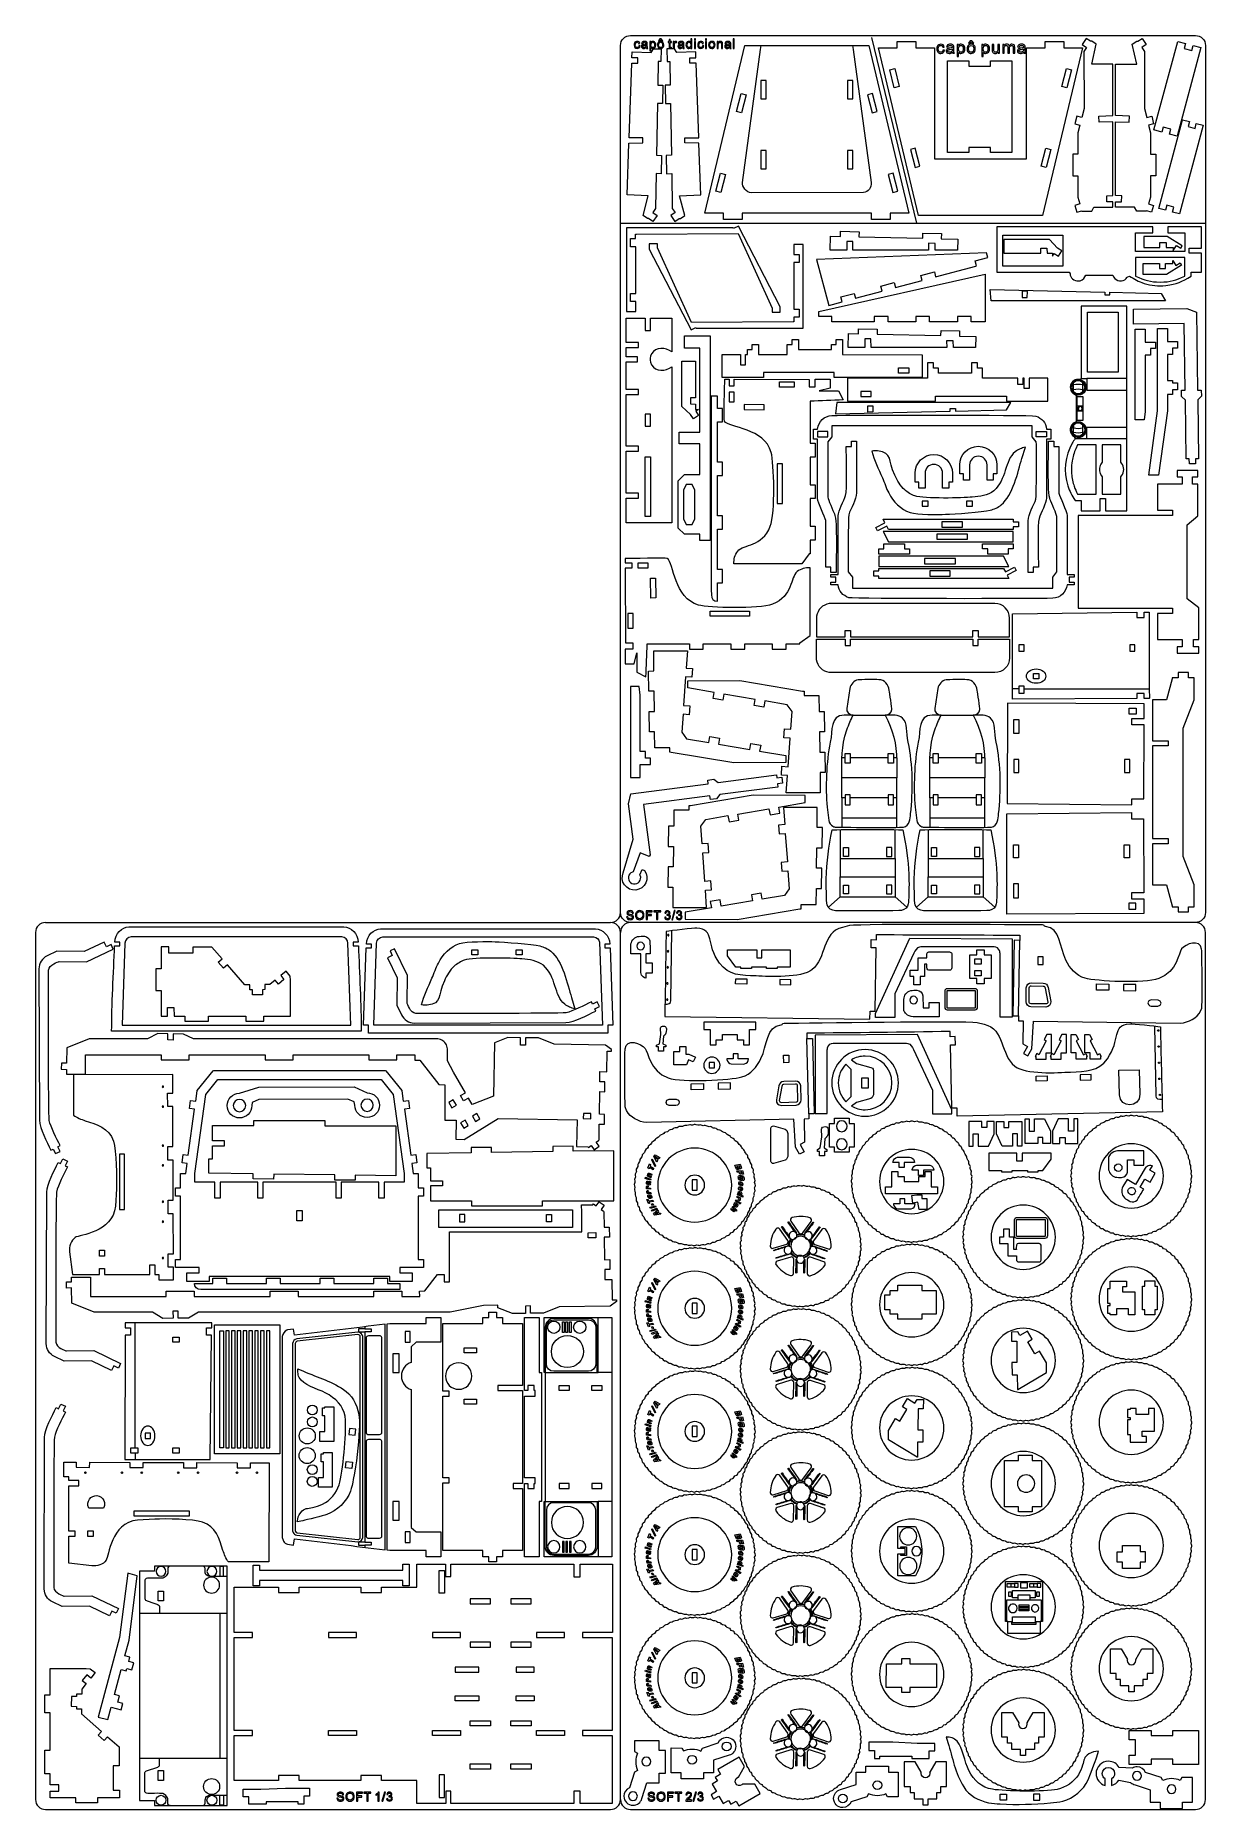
# Model space of a CAD drawing. Header units: centimetres. Extents: x -37.7 to 20.3, y -13.5 to 74.5.
import ezdxf

# ---------------------------------------------------------------- set-up
doc = ezdxf.new("R2010")
doc.units = ezdxf.units.CM
doc.header["$MEASUREMENT"] = 0
doc.layers.add('Camada 1', color=7, linetype='Continuous')

msp = doc.modelspace()

# ---------------------------------------------------------------- linework, layer by layer
at = {"layer": 'Camada 1', "color": 250, "lineweight": 9}
for centre, major_axis in [((-23.93666, 6.27908), (0, 0.24401)), ((-24.18716, 4.997), (0, 0.39801)), ((-23.93666, 5.69106), (0, 0.24401)), ((-24.19277, 4.01804), (0, 0.39801)), ((-23.94227, 3.32398), (0, 0.24401)), ((-23.94227, 2.73596), (0, 0.24401))]:
    msp.add_ellipse(centre, major_axis=major_axis, ratio=1, dxfattribs=at)
at = {"layer": 'Camada 1', "color": 140, "lineweight": 9}
for centre in [(-35.18602, 3.17006), (-33.37741, 3.17006), (-32.39148, 3.17006), (-30.58495, 3.17006), (-29.59902, 3.17006), (-27.66911, 3.17006), (-26.68318, 3.17006)]:
    msp.add_ellipse(centre, major_axis=(0, 0.03553), ratio=1, dxfattribs=at)
at = {"layer": 'Camada 1', "color": 175, "lineweight": 20}
for points in [[(-8.16006, 30.46292), (-8.43505, 30.46292), (-8.66006, 30.68792), (-8.66006, 30.96293), (-8.66006, 30.96293), (-8.66006, 30.96293), (-8.66006, 73.96294), (-8.66006, 73.96294), (-8.66006, 73.96294), (-8.66006, 74.23794), (-8.43505, 74.46294), (-8.16006, 74.46294), (-8.16006, 74.46294), (-8.16006, 74.46294), (19.83995, 74.46294), (19.83995, 74.46294), (19.83995, 74.46294), (20.11494, 74.46294), (20.33994, 74.23794), (20.33994, 73.96294), (20.33994, 73.96294), (20.33994, 73.96294), (20.33994, 30.96293), (20.33994, 30.96293), (20.33994, 30.96293), (20.33994, 30.68792), (20.11494, 30.46292), (19.83995, 30.46292)], [(-37.16006, 30.46292), (-37.43505, 30.46292), (-37.66006, 30.23792), (-37.66006, 29.96291), (-37.66006, 29.96291), (-37.66006, 29.96291), (-37.66006, -13.0371), (-37.66006, -13.0371), (-37.66006, -13.0371), (-37.66006, -13.3121), (-37.43505, -13.5371), (-37.16006, -13.5371), (-37.16006, -13.5371), (-37.16006, -13.5371), (-9.16005, -13.5371), (-9.16005, -13.5371), (-9.16005, -13.5371), (-8.88506, -13.5371), (-8.66006, -13.3121), (-8.66006, -13.0371), (-8.66006, -13.0371), (-8.66006, -13.0371), (-8.66006, 29.96291), (-8.66006, 29.96291), (-8.66006, 29.96291), (-8.66006, 30.23792), (-8.88506, 30.46292), (-9.16005, 30.46292)], [(-8.66006, -13.0371), (-8.66006, -13.3121), (-8.43505, -13.5371), (-8.16006, -13.5371), (-8.16006, -13.5371), (-8.16006, -13.5371), (19.83995, -13.5371), (19.83995, -13.5371), (19.83995, -13.5371), (20.11494, -13.5371), (20.33994, -13.3121), (20.33994, -13.0371), (20.33994, -13.0371), (20.33994, -13.0371), (20.33994, 29.96291), (20.33994, 29.96291), (20.33994, 29.96291), (20.33994, 30.23792), (20.11494, 30.46292), (19.83995, 30.46292), (19.83995, 30.46292), (19.83995, 30.46292), (-8.16006, 30.46292), (-8.16006, 30.46292), (-8.16006, 30.46292), (-8.43505, 30.46292), (-8.66006, 30.23792), (-8.66006, 29.96291)]]:
    msp.add_open_spline(points, degree=3, knots=[0, 0, 0, 0, 0.125, 0.125, 0.125, 0.125, 0.25, 0.25, 0.25, 0.25, 0.375, 0.375, 0.375, 0.375, 0.5, 0.5, 0.5, 0.5, 0.625, 0.625, 0.625, 0.625, 0.75, 0.75, 0.75, 0.75, 1, 1, 1, 1], dxfattribs=at)
at = {"layer": 'Camada 1', "color": 140, "lineweight": 9}
for points, knots in [([(-7.74569, 73.94898), (-7.74569, 73.94898), (-7.68961, 73.94115), (-7.68961, 73.94115), (-7.68961, 73.94115), (-7.6958, 73.90257), (-7.71145, 73.87246), (-7.73678, 73.85062), (-7.73678, 73.85062), (-7.7621, 73.82878), (-7.79329, 73.81791), (-7.83013, 73.81791), (-7.83013, 73.81791), (-7.87632, 73.81791), (-7.91349, 73.83301), (-7.94153, 73.86323), (-7.94153, 73.86323), (-7.96968, 73.89344), (-7.9837, 73.93669), (-7.9837, 73.99299), (-7.9837, 73.99299), (-7.9837, 74.02951), (-7.97761, 74.06135), (-7.96555, 74.08874), (-7.96555, 74.08874), (-7.95348, 74.11602), (-7.93512, 74.13656), (-7.91034, 74.15014), (-7.91034, 74.15014), (-7.88567, 74.16384), (-7.85882, 74.17068), (-7.8297, 74.17068), (-7.8297, 74.17068), (-7.79307, 74.17068), (-7.76297, 74.16144), (-7.73971, 74.14286), (-7.73971, 74.14286), (-7.71634, 74.12428), (-7.70135, 74.09787), (-7.69483, 74.06374), (-7.69483, 74.06374), (-7.69483, 74.06374), (-7.75025, 74.05526), (-7.75025, 74.05526), (-7.75025, 74.05526), (-7.75558, 74.07798), (-7.76492, 74.09504), (-7.77851, 74.10656), (-7.77851, 74.10656), (-7.79199, 74.11797), (-7.80829, 74.12373), (-7.82741, 74.12373), (-7.82741, 74.12373), (-7.85632, 74.12373), (-7.8798, 74.11341), (-7.89795, 74.09276), (-7.89795, 74.09276), (-7.91599, 74.072), (-7.92501, 74.0394), (-7.92501, 73.99462), (-7.92501, 73.99462), (-7.92501, 73.94919), (-7.91632, 73.91626), (-7.89893, 73.89572), (-7.89893, 73.89572), (-7.88143, 73.87518), (-7.85871, 73.86486), (-7.83078, 73.86486), (-7.83078, 73.86486), (-7.80818, 73.86486), (-7.78938, 73.8717), (-7.77438, 73.88551), (-7.77438, 73.88551), (-7.75927, 73.8992), (-7.74971, 73.92039), (-7.74569, 73.94898)], [0, 0, 0, 0, 0.05, 0.05, 0.05, 0.05, 0.1, 0.1, 0.1, 0.1, 0.15, 0.15, 0.15, 0.15, 0.2, 0.2, 0.2, 0.2, 0.25, 0.25, 0.25, 0.25, 0.3, 0.3, 0.3, 0.3, 0.35, 0.35, 0.35, 0.35, 0.4, 0.4, 0.4, 0.4, 0.45, 0.45, 0.45, 0.45, 0.5, 0.5, 0.5, 0.5, 0.55, 0.55, 0.55, 0.55, 0.6, 0.6, 0.6, 0.6, 0.65, 0.65, 0.65, 0.65, 0.7, 0.7, 0.7, 0.7, 0.75, 0.75, 0.75, 0.75, 0.8, 0.8, 0.8, 0.8, 0.85, 0.85, 0.85, 0.85, 0.9, 0.9, 0.9, 0.9, 1, 1, 1, 1]), ([(-7.38342, 73.86747), (-7.40472, 73.84932), (-7.42526, 73.8366), (-7.44493, 73.8291), (-7.44493, 73.8291), (-7.4646, 73.8216), (-7.48569, 73.81791), (-7.50829, 73.81791), (-7.50829, 73.81791), (-7.54546, 73.81791), (-7.57404, 73.82693), (-7.59404, 73.84508), (-7.59404, 73.84508), (-7.61404, 73.86312), (-7.62404, 73.88627), (-7.62404, 73.91441), (-7.62404, 73.91441), (-7.62404, 73.93093), (-7.62023, 73.94604), (-7.61273, 73.95973), (-7.61273, 73.95973), (-7.60512, 73.97343), (-7.59523, 73.9843), (-7.58306, 73.99256), (-7.58306, 73.99256), (-7.57078, 74.00082), (-7.55709, 74.00712), (-7.54176, 74.01136), (-7.54176, 74.01136), (-7.53046, 74.01429), (-7.5134, 74.01712), (-7.49068, 74.01994), (-7.49068, 74.01994), (-7.44439, 74.02538), (-7.41015, 74.03201), (-7.38831, 74.03961), (-7.38831, 74.03961), (-7.38809, 74.04744), (-7.38798, 74.05244), (-7.38798, 74.0545), (-7.38798, 74.0545), (-7.38798, 74.07776), (-7.39342, 74.09417), (-7.40428, 74.10374), (-7.40428, 74.10374), (-7.41896, 74.11667), (-7.4408, 74.12308), (-7.46971, 74.12308), (-7.46971, 74.12308), (-7.49677, 74.12308), (-7.51677, 74.1183), (-7.52959, 74.10884), (-7.52959, 74.10884), (-7.54253, 74.09939), (-7.55198, 74.08265), (-7.55818, 74.05852), (-7.55818, 74.05852), (-7.55818, 74.05852), (-7.61425, 74.06635), (-7.61425, 74.06635), (-7.61425, 74.06635), (-7.60915, 74.09037), (-7.60078, 74.10982), (-7.58904, 74.1246), (-7.58904, 74.1246), (-7.5773, 74.13938), (-7.56035, 74.15069), (-7.53818, 74.15873), (-7.53818, 74.15873), (-7.51612, 74.16666), (-7.49036, 74.17068), (-7.46123, 74.17068), (-7.46123, 74.17068), (-7.43232, 74.17068), (-7.40874, 74.16731), (-7.39059, 74.16047), (-7.39059, 74.16047), (-7.37255, 74.15362), (-7.35918, 74.14514), (-7.3507, 74.13482), (-7.3507, 74.13482), (-7.34223, 74.12449), (-7.33625, 74.11145), (-7.33277, 74.09569), (-7.33277, 74.09569), (-7.33093, 74.08591), (-7.32995, 74.06831), (-7.32995, 74.04298), (-7.32995, 74.04298), (-7.32995, 74.04298), (-7.32995, 73.96691), (-7.32995, 73.96691), (-7.32995, 73.96691), (-7.32995, 73.91376), (-7.32875, 73.88018), (-7.32636, 73.86594), (-7.32636, 73.86594), (-7.32408, 73.85171), (-7.3193, 73.83812), (-7.31234, 73.82508), (-7.31234, 73.82508), (-7.31234, 73.82508), (-7.37233, 73.82508), (-7.37233, 73.82508), (-7.37233, 73.82508), (-7.37809, 73.83714), (-7.38179, 73.85127), (-7.38342, 73.86747)], [0, 0, 0, 0, 0.03571429, 0.03571429, 0.03571429, 0.03571429, 0.07142857, 0.07142857, 0.07142857, 0.07142857, 0.10714286, 0.10714286, 0.10714286, 0.10714286, 0.14285714, 0.14285714, 0.14285714, 0.14285714, 0.17857143, 0.17857143, 0.17857143, 0.17857143, 0.21428571, 0.21428571, 0.21428571, 0.21428571, 0.25, 0.25, 0.25, 0.25, 0.28571429, 0.28571429, 0.28571429, 0.28571429, 0.32142857, 0.32142857, 0.32142857, 0.32142857, 0.35714286, 0.35714286, 0.35714286, 0.35714286, 0.39285714, 0.39285714, 0.39285714, 0.39285714, 0.42857143, 0.42857143, 0.42857143, 0.42857143, 0.46428571, 0.46428571, 0.46428571, 0.46428571, 0.5, 0.5, 0.5, 0.5, 0.53571429, 0.53571429, 0.53571429, 0.53571429, 0.57142857, 0.57142857, 0.57142857, 0.57142857, 0.60714286, 0.60714286, 0.60714286, 0.60714286, 0.64285714, 0.64285714, 0.64285714, 0.64285714, 0.67857143, 0.67857143, 0.67857143, 0.67857143, 0.71428571, 0.71428571, 0.71428571, 0.71428571, 0.75, 0.75, 0.75, 0.75, 0.78571429, 0.78571429, 0.78571429, 0.78571429, 0.82142857, 0.82142857, 0.82142857, 0.82142857, 0.85714286, 0.85714286, 0.85714286, 0.85714286, 0.89285714, 0.89285714, 0.89285714, 0.89285714, 0.92857143, 0.92857143, 0.92857143, 0.92857143, 1, 1, 1, 1]), ([(-7.38798, 73.99462), (-7.40885, 73.98614), (-7.44015, 73.97897), (-7.48188, 73.9731), (-7.48188, 73.9731), (-7.50557, 73.96973), (-7.52231, 73.96593), (-7.53209, 73.96169), (-7.53209, 73.96169), (-7.54187, 73.95745), (-7.54937, 73.95126), (-7.5547, 73.94322), (-7.5547, 73.94322), (-7.56002, 73.93506), (-7.56274, 73.92604), (-7.56274, 73.91605), (-7.56274, 73.91605), (-7.56274, 73.90094), (-7.55698, 73.88822), (-7.54535, 73.87812), (-7.54535, 73.87812), (-7.53372, 73.86801), (-7.51677, 73.8629), (-7.49449, 73.8629), (-7.49449, 73.8629), (-7.47243, 73.8629), (-7.45276, 73.86768), (-7.43548, 73.87736), (-7.43548, 73.87736), (-7.4183, 73.88692), (-7.40559, 73.90007), (-7.39755, 73.9167), (-7.39755, 73.9167), (-7.39135, 73.92963), (-7.38831, 73.94865), (-7.38831, 73.97375), (-7.38831, 73.97375), (-7.38831, 73.97375), (-7.38798, 73.99462), (-7.38798, 73.99462)], [0, 0, 0, 0, 0.09090909, 0.09090909, 0.09090909, 0.09090909, 0.18181818, 0.18181818, 0.18181818, 0.18181818, 0.27272727, 0.27272727, 0.27272727, 0.27272727, 0.36363636, 0.36363636, 0.36363636, 0.36363636, 0.45454545, 0.45454545, 0.45454545, 0.45454545, 0.54545455, 0.54545455, 0.54545455, 0.54545455, 0.63636364, 0.63636364, 0.63636364, 0.63636364, 0.72727273, 0.72727273, 0.72727273, 0.72727273, 0.81818182, 0.81818182, 0.81818182, 0.81818182, 1, 1, 1, 1]), ([(-7.20557, 73.69532), (-7.20557, 73.69532), (-7.20557, 74.16351), (-7.20557, 74.16351), (-7.20557, 74.16351), (-7.20557, 74.16351), (-7.15341, 74.16351), (-7.15341, 74.16351), (-7.15341, 74.16351), (-7.15341, 74.16351), (-7.15341, 74.11906), (-7.15341, 74.11906), (-7.15341, 74.11906), (-7.14113, 74.13623), (-7.12721, 74.14916), (-7.11167, 74.15775), (-7.11167, 74.15775), (-7.09624, 74.16634), (-7.07744, 74.17068), (-7.05538, 74.17068), (-7.05538, 74.17068), (-7.02647, 74.17068), (-7.00104, 74.16329), (-6.97897, 74.1484), (-6.97897, 74.1484), (-6.95691, 74.13362), (-6.94028, 74.11265), (-6.92898, 74.08569), (-6.92898, 74.08569), (-6.91779, 74.05863), (-6.91214, 74.02907), (-6.91214, 73.99679), (-6.91214, 73.99679), (-6.91214, 73.96234), (-6.91833, 73.93126), (-6.93072, 73.90355), (-6.93072, 73.90355), (-6.94311, 73.87594), (-6.96115, 73.85475), (-6.98484, 73.83997), (-6.98484, 73.83997), (-7.00843, 73.8253), (-7.03331, 73.81791), (-7.0594, 73.81791), (-7.0594, 73.81791), (-7.07853, 73.81791), (-7.0957, 73.82193), (-7.1108, 73.82997), (-7.1108, 73.82997), (-7.12602, 73.83801), (-7.13841, 73.84812), (-7.14819, 73.8604), (-7.14819, 73.8604), (-7.14819, 73.8604), (-7.14819, 73.69532), (-7.14819, 73.69532), (-7.14819, 73.69532), (-7.14819, 73.69532), (-7.20557, 73.69532), (-7.20557, 73.69532)], [0, 0, 0, 0, 0.0625, 0.0625, 0.0625, 0.0625, 0.125, 0.125, 0.125, 0.125, 0.1875, 0.1875, 0.1875, 0.1875, 0.25, 0.25, 0.25, 0.25, 0.3125, 0.3125, 0.3125, 0.3125, 0.375, 0.375, 0.375, 0.375, 0.4375, 0.4375, 0.4375, 0.4375, 0.5, 0.5, 0.5, 0.5, 0.5625, 0.5625, 0.5625, 0.5625, 0.625, 0.625, 0.625, 0.625, 0.6875, 0.6875, 0.6875, 0.6875, 0.75, 0.75, 0.75, 0.75, 0.8125, 0.8125, 0.8125, 0.8125, 0.875, 0.875, 0.875, 0.875, 1, 1, 1, 1]), ([(-7.15341, 73.99223), (-7.15341, 73.94887), (-7.1446, 73.91681), (-7.12711, 73.89605), (-7.12711, 73.89605), (-7.1095, 73.87529), (-7.0882, 73.86486), (-7.0632, 73.86486), (-7.0632, 73.86486), (-7.03777, 73.86486), (-7.01603, 73.87562), (-6.99799, 73.89713), (-6.99799, 73.89713), (-6.97984, 73.91865), (-6.97082, 73.95191), (-6.97082, 73.99701), (-6.97082, 73.99701), (-6.97082, 74.04005), (-6.97963, 74.07222), (-6.99734, 74.09363), (-6.99734, 74.09363), (-7.01506, 74.11504), (-7.03614, 74.12569), (-7.0607, 74.12569), (-7.0607, 74.12569), (-7.08505, 74.12569), (-7.10657, 74.11428), (-7.12526, 74.09156), (-7.12526, 74.09156), (-7.14406, 74.06874), (-7.15341, 74.0357), (-7.15341, 73.99223)], [0, 0, 0, 0, 0.11111111, 0.11111111, 0.11111111, 0.11111111, 0.22222222, 0.22222222, 0.22222222, 0.22222222, 0.33333333, 0.33333333, 0.33333333, 0.33333333, 0.44444444, 0.44444444, 0.44444444, 0.44444444, 0.55555556, 0.55555556, 0.55555556, 0.55555556, 0.66666667, 0.66666667, 0.66666667, 0.66666667, 0.77777778, 0.77777778, 0.77777778, 0.77777778, 1, 1, 1, 1]), ([(-6.82819, 73.99429), (-6.82819, 74.05679), (-6.8108, 74.10308), (-6.77592, 74.13319), (-6.77592, 74.13319), (-6.7469, 74.15818), (-6.71136, 74.17068), (-6.66952, 74.17068), (-6.66952, 74.17068), (-6.62311, 74.17068), (-6.58507, 74.15547), (-6.55551, 74.12504), (-6.55551, 74.12504), (-6.52606, 74.09472), (-6.51128, 74.05266), (-6.51128, 73.99908), (-6.51128, 73.99908), (-6.51128, 73.9556), (-6.5178, 73.92148), (-6.53084, 73.89659), (-6.53084, 73.89659), (-6.54388, 73.8717), (-6.5629, 73.85236), (-6.5879, 73.83856), (-6.5879, 73.83856), (-6.61279, 73.82475), (-6.64007, 73.81791), (-6.66952, 73.81791), (-6.66952, 73.81791), (-6.7169, 73.81791), (-6.75516, 73.83301), (-6.78439, 73.86334), (-6.78439, 73.86334), (-6.81363, 73.89366), (-6.82819, 73.93735), (-6.82819, 73.99429)], [0, 0, 0, 0, 0.1, 0.1, 0.1, 0.1, 0.2, 0.2, 0.2, 0.2, 0.3, 0.3, 0.3, 0.3, 0.4, 0.4, 0.4, 0.4, 0.5, 0.5, 0.5, 0.5, 0.6, 0.6, 0.6, 0.6, 0.7, 0.7, 0.7, 0.7, 0.8, 0.8, 0.8, 0.8, 1, 1, 1, 1]), ([(-6.66974, 74.25937), (-6.66974, 74.25937), (-6.70527, 74.20524), (-6.70527, 74.20524), (-6.70527, 74.20524), (-6.70527, 74.20524), (-6.77048, 74.20524), (-6.77048, 74.20524), (-6.77048, 74.20524), (-6.77048, 74.20524), (-6.70234, 74.29458), (-6.70234, 74.29458), (-6.70234, 74.29458), (-6.70234, 74.29458), (-6.6417, 74.29458), (-6.6417, 74.29458), (-6.6417, 74.29458), (-6.6417, 74.29458), (-6.56899, 74.20524), (-6.56899, 74.20524), (-6.56899, 74.20524), (-6.56899, 74.20524), (-6.6342, 74.20524), (-6.6342, 74.20524), (-6.6342, 74.20524), (-6.6342, 74.20524), (-6.66974, 74.25937), (-6.66974, 74.25937)], [0, 0, 0, 0, 0.125, 0.125, 0.125, 0.125, 0.25, 0.25, 0.25, 0.25, 0.375, 0.375, 0.375, 0.375, 0.5, 0.5, 0.5, 0.5, 0.625, 0.625, 0.625, 0.625, 0.75, 0.75, 0.75, 0.75, 1, 1, 1, 1]), ([(-6.7695, 73.99419), (-6.7695, 73.95093), (-6.76005, 73.91854), (-6.74114, 73.89713), (-6.74114, 73.89713), (-6.72212, 73.87562), (-6.69832, 73.86486), (-6.66952, 73.86486), (-6.66952, 73.86486), (-6.64104, 73.86486), (-6.61735, 73.87562), (-6.59833, 73.89724), (-6.59833, 73.89724), (-6.57942, 73.91887), (-6.56997, 73.9518), (-6.56997, 73.99603), (-6.56997, 73.99603), (-6.56997, 74.03777), (-6.57953, 74.06939), (-6.59855, 74.0908), (-6.59855, 74.0908), (-6.61757, 74.11232), (-6.64126, 74.12308), (-6.66952, 74.12308), (-6.66952, 74.12308), (-6.69832, 74.12308), (-6.72212, 74.11243), (-6.74114, 74.09102), (-6.74114, 74.09102), (-6.76005, 74.06961), (-6.7695, 74.03733), (-6.7695, 73.99419)], [0, 0, 0, 0, 0.11111111, 0.11111111, 0.11111111, 0.11111111, 0.22222222, 0.22222222, 0.22222222, 0.22222222, 0.33333333, 0.33333333, 0.33333333, 0.33333333, 0.44444444, 0.44444444, 0.44444444, 0.44444444, 0.55555556, 0.55555556, 0.55555556, 0.55555556, 0.66666667, 0.66666667, 0.66666667, 0.66666667, 0.77777778, 0.77777778, 0.77777778, 0.77777778, 1, 1, 1, 1]), ([(-6.13829, 73.87627), (-6.13829, 73.87627), (-6.13046, 73.82562), (-6.13046, 73.82562), (-6.13046, 73.82562), (-6.14655, 73.82225), (-6.161, 73.82052), (-6.17361, 73.82052), (-6.17361, 73.82052), (-6.19436, 73.82052), (-6.21045, 73.82378), (-6.22197, 73.83041), (-6.22197, 73.83041), (-6.23338, 73.83703), (-6.24142, 73.84562), (-6.2461, 73.85638), (-6.2461, 73.85638), (-6.25077, 73.86714), (-6.25305, 73.88974), (-6.25305, 73.9242), (-6.25305, 73.9242), (-6.25305, 73.9242), (-6.25305, 74.11917), (-6.25305, 74.11917), (-6.25305, 74.11917), (-6.25305, 74.11917), (-6.29544, 74.11917), (-6.29544, 74.11917), (-6.29544, 74.11917), (-6.29544, 74.11917), (-6.29544, 74.16351), (-6.29544, 74.16351), (-6.29544, 74.16351), (-6.29544, 74.16351), (-6.25305, 74.16351), (-6.25305, 74.16351), (-6.25305, 74.16351), (-6.25305, 74.16351), (-6.25305, 74.24719), (-6.25305, 74.24719), (-6.25305, 74.24719), (-6.25305, 74.24719), (-6.19567, 74.28164), (-6.19567, 74.28164), (-6.19567, 74.28164), (-6.19567, 74.28164), (-6.19567, 74.16351), (-6.19567, 74.16351), (-6.19567, 74.16351), (-6.19567, 74.16351), (-6.13829, 74.16351), (-6.13829, 74.16351), (-6.13829, 74.16351), (-6.13829, 74.16351), (-6.13829, 74.11917), (-6.13829, 74.11917), (-6.13829, 74.11917), (-6.13829, 74.11917), (-6.19567, 74.11917), (-6.19567, 74.11917), (-6.19567, 74.11917), (-6.19567, 74.11917), (-6.19567, 73.92094), (-6.19567, 73.92094), (-6.19567, 73.92094), (-6.19567, 73.90453), (-6.19469, 73.89398), (-6.19263, 73.88931), (-6.19263, 73.88931), (-6.19067, 73.88464), (-6.18741, 73.88094), (-6.18284, 73.87812), (-6.18284, 73.87812), (-6.17828, 73.8754), (-6.17176, 73.87399), (-6.16328, 73.87399), (-6.16328, 73.87399), (-6.15698, 73.87399), (-6.14861, 73.87475), (-6.13829, 73.87627)], [0, 0, 0, 0, 0.04761905, 0.04761905, 0.04761905, 0.04761905, 0.0952381, 0.0952381, 0.0952381, 0.0952381, 0.14285714, 0.14285714, 0.14285714, 0.14285714, 0.19047619, 0.19047619, 0.19047619, 0.19047619, 0.23809524, 0.23809524, 0.23809524, 0.23809524, 0.28571429, 0.28571429, 0.28571429, 0.28571429, 0.33333333, 0.33333333, 0.33333333, 0.33333333, 0.38095238, 0.38095238, 0.38095238, 0.38095238, 0.42857143, 0.42857143, 0.42857143, 0.42857143, 0.47619048, 0.47619048, 0.47619048, 0.47619048, 0.52380952, 0.52380952, 0.52380952, 0.52380952, 0.57142857, 0.57142857, 0.57142857, 0.57142857, 0.61904762, 0.61904762, 0.61904762, 0.61904762, 0.66666667, 0.66666667, 0.66666667, 0.66666667, 0.71428571, 0.71428571, 0.71428571, 0.71428571, 0.76190476, 0.76190476, 0.76190476, 0.76190476, 0.80952381, 0.80952381, 0.80952381, 0.80952381, 0.85714286, 0.85714286, 0.85714286, 0.85714286, 0.9047619, 0.9047619, 0.9047619, 0.9047619, 1, 1, 1, 1]), ([(-6.04608, 73.82508), (-6.04608, 73.82508), (-6.04608, 74.16351), (-6.04608, 74.16351), (-6.04608, 74.16351), (-6.04608, 74.16351), (-5.99457, 74.16351), (-5.99457, 74.16351), (-5.99457, 74.16351), (-5.99457, 74.16351), (-5.99457, 74.11167), (-5.99457, 74.11167), (-5.99457, 74.11167), (-5.98142, 74.13569), (-5.96925, 74.15155), (-5.95805, 74.15916), (-5.95805, 74.15916), (-5.94686, 74.16688), (-5.93458, 74.17068), (-5.92121, 74.17068), (-5.92121, 74.17068), (-5.90187, 74.17068), (-5.8822, 74.1646), (-5.8622, 74.15253), (-5.8622, 74.15253), (-5.8622, 74.15253), (-5.88263, 74.09961), (-5.88263, 74.09961), (-5.88263, 74.09961), (-5.89654, 74.10743), (-5.91045, 74.11134), (-5.92436, 74.11134), (-5.92436, 74.11134), (-5.93686, 74.11134), (-5.94806, 74.10754), (-5.95795, 74.10004), (-5.95795, 74.10004), (-5.96784, 74.09254), (-5.9749, 74.08211), (-5.97914, 74.06874), (-5.97914, 74.06874), (-5.98555, 74.04842), (-5.9887, 74.02614), (-5.9887, 74.0019), (-5.9887, 74.0019), (-5.9887, 74.0019), (-5.9887, 73.82508), (-5.9887, 73.82508), (-5.9887, 73.82508), (-5.9887, 73.82508), (-6.04608, 73.82508), (-6.04608, 73.82508)], [0, 0, 0, 0, 0.07142857, 0.07142857, 0.07142857, 0.07142857, 0.14285714, 0.14285714, 0.14285714, 0.14285714, 0.21428571, 0.21428571, 0.21428571, 0.21428571, 0.28571429, 0.28571429, 0.28571429, 0.28571429, 0.35714286, 0.35714286, 0.35714286, 0.35714286, 0.42857143, 0.42857143, 0.42857143, 0.42857143, 0.5, 0.5, 0.5, 0.5, 0.57142857, 0.57142857, 0.57142857, 0.57142857, 0.64285714, 0.64285714, 0.64285714, 0.64285714, 0.71428571, 0.71428571, 0.71428571, 0.71428571, 0.78571429, 0.78571429, 0.78571429, 0.78571429, 0.85714286, 0.85714286, 0.85714286, 0.85714286, 1, 1, 1, 1]), ([(-5.57101, 73.86747), (-5.59231, 73.84932), (-5.61285, 73.8366), (-5.63252, 73.8291), (-5.63252, 73.8291), (-5.65219, 73.8216), (-5.67328, 73.81791), (-5.69588, 73.81791), (-5.69588, 73.81791), (-5.73305, 73.81791), (-5.76163, 73.82693), (-5.78163, 73.84508), (-5.78163, 73.84508), (-5.80163, 73.86312), (-5.81163, 73.88627), (-5.81163, 73.91441), (-5.81163, 73.91441), (-5.81163, 73.93093), (-5.80782, 73.94604), (-5.80032, 73.95973), (-5.80032, 73.95973), (-5.79271, 73.97343), (-5.78282, 73.9843), (-5.77065, 73.99256), (-5.77065, 73.99256), (-5.75837, 74.00082), (-5.74468, 74.00712), (-5.72935, 74.01136), (-5.72935, 74.01136), (-5.71805, 74.01429), (-5.70099, 74.01712), (-5.67827, 74.01994), (-5.67827, 74.01994), (-5.63198, 74.02538), (-5.59774, 74.03201), (-5.5759, 74.03961), (-5.5759, 74.03961), (-5.57568, 74.04744), (-5.57557, 74.05244), (-5.57557, 74.0545), (-5.57557, 74.0545), (-5.57557, 74.07776), (-5.58101, 74.09417), (-5.59187, 74.10374), (-5.59187, 74.10374), (-5.60655, 74.11667), (-5.62839, 74.12308), (-5.6573, 74.12308), (-5.6573, 74.12308), (-5.68436, 74.12308), (-5.70436, 74.1183), (-5.71718, 74.10884), (-5.71718, 74.10884), (-5.73012, 74.09939), (-5.73957, 74.08265), (-5.74577, 74.05852), (-5.74577, 74.05852), (-5.74577, 74.05852), (-5.80184, 74.06635), (-5.80184, 74.06635), (-5.80184, 74.06635), (-5.79674, 74.09037), (-5.78837, 74.10982), (-5.77663, 74.1246), (-5.77663, 74.1246), (-5.76489, 74.13938), (-5.74794, 74.15069), (-5.72577, 74.15873), (-5.72577, 74.15873), (-5.70371, 74.16666), (-5.67795, 74.17068), (-5.64882, 74.17068), (-5.64882, 74.17068), (-5.61991, 74.17068), (-5.59633, 74.16731), (-5.57818, 74.16047), (-5.57818, 74.16047), (-5.56014, 74.15362), (-5.54677, 74.14514), (-5.53829, 74.13482), (-5.53829, 74.13482), (-5.52982, 74.12449), (-5.52384, 74.11145), (-5.52036, 74.09569), (-5.52036, 74.09569), (-5.51852, 74.08591), (-5.51754, 74.06831), (-5.51754, 74.04298), (-5.51754, 74.04298), (-5.51754, 74.04298), (-5.51754, 73.96691), (-5.51754, 73.96691), (-5.51754, 73.96691), (-5.51754, 73.91376), (-5.51634, 73.88018), (-5.51395, 73.86594), (-5.51395, 73.86594), (-5.51167, 73.85171), (-5.50689, 73.83812), (-5.49993, 73.82508), (-5.49993, 73.82508), (-5.49993, 73.82508), (-5.55992, 73.82508), (-5.55992, 73.82508), (-5.55992, 73.82508), (-5.56568, 73.83714), (-5.56938, 73.85127), (-5.57101, 73.86747)], [0, 0, 0, 0, 0.03571429, 0.03571429, 0.03571429, 0.03571429, 0.07142857, 0.07142857, 0.07142857, 0.07142857, 0.10714286, 0.10714286, 0.10714286, 0.10714286, 0.14285714, 0.14285714, 0.14285714, 0.14285714, 0.17857143, 0.17857143, 0.17857143, 0.17857143, 0.21428571, 0.21428571, 0.21428571, 0.21428571, 0.25, 0.25, 0.25, 0.25, 0.28571429, 0.28571429, 0.28571429, 0.28571429, 0.32142857, 0.32142857, 0.32142857, 0.32142857, 0.35714286, 0.35714286, 0.35714286, 0.35714286, 0.39285714, 0.39285714, 0.39285714, 0.39285714, 0.42857143, 0.42857143, 0.42857143, 0.42857143, 0.46428571, 0.46428571, 0.46428571, 0.46428571, 0.5, 0.5, 0.5, 0.5, 0.53571429, 0.53571429, 0.53571429, 0.53571429, 0.57142857, 0.57142857, 0.57142857, 0.57142857, 0.60714286, 0.60714286, 0.60714286, 0.60714286, 0.64285714, 0.64285714, 0.64285714, 0.64285714, 0.67857143, 0.67857143, 0.67857143, 0.67857143, 0.71428571, 0.71428571, 0.71428571, 0.71428571, 0.75, 0.75, 0.75, 0.75, 0.78571429, 0.78571429, 0.78571429, 0.78571429, 0.82142857, 0.82142857, 0.82142857, 0.82142857, 0.85714286, 0.85714286, 0.85714286, 0.85714286, 0.89285714, 0.89285714, 0.89285714, 0.89285714, 0.92857143, 0.92857143, 0.92857143, 0.92857143, 1, 1, 1, 1]), ([(-5.57557, 73.99462), (-5.59644, 73.98614), (-5.62774, 73.97897), (-5.66947, 73.9731), (-5.66947, 73.9731), (-5.69316, 73.96973), (-5.7099, 73.96593), (-5.71968, 73.96169), (-5.71968, 73.96169), (-5.72946, 73.95745), (-5.73696, 73.95126), (-5.74229, 73.94322), (-5.74229, 73.94322), (-5.74761, 73.93506), (-5.75033, 73.92604), (-5.75033, 73.91605), (-5.75033, 73.91605), (-5.75033, 73.90094), (-5.74457, 73.88822), (-5.73294, 73.87812), (-5.73294, 73.87812), (-5.72131, 73.86801), (-5.70436, 73.8629), (-5.68208, 73.8629), (-5.68208, 73.8629), (-5.66002, 73.8629), (-5.64035, 73.86768), (-5.62307, 73.87736), (-5.62307, 73.87736), (-5.60589, 73.88692), (-5.59318, 73.90007), (-5.58514, 73.9167), (-5.58514, 73.9167), (-5.57894, 73.92963), (-5.5759, 73.94865), (-5.5759, 73.97375), (-5.5759, 73.97375), (-5.5759, 73.97375), (-5.57557, 73.99462), (-5.57557, 73.99462)], [0, 0, 0, 0, 0.09090909, 0.09090909, 0.09090909, 0.09090909, 0.18181818, 0.18181818, 0.18181818, 0.18181818, 0.27272727, 0.27272727, 0.27272727, 0.27272727, 0.36363636, 0.36363636, 0.36363636, 0.36363636, 0.45454545, 0.45454545, 0.45454545, 0.45454545, 0.54545455, 0.54545455, 0.54545455, 0.54545455, 0.63636364, 0.63636364, 0.63636364, 0.63636364, 0.72727273, 0.72727273, 0.72727273, 0.72727273, 0.81818182, 0.81818182, 0.81818182, 0.81818182, 1, 1, 1, 1]), ([(-5.17472, 73.82508), (-5.17472, 73.82508), (-5.17472, 73.86801), (-5.17472, 73.86801), (-5.17472, 73.86801), (-5.19613, 73.83464), (-5.22764, 73.81791), (-5.26927, 73.81791), (-5.26927, 73.81791), (-5.29622, 73.81791), (-5.321, 73.8253), (-5.3435, 73.84019), (-5.3435, 73.84019), (-5.3661, 73.85497), (-5.3836, 73.87572), (-5.3961, 73.90224), (-5.3961, 73.90224), (-5.40849, 73.92887), (-5.41468, 73.95941), (-5.41468, 73.99397), (-5.41468, 73.99397), (-5.41468, 74.02766), (-5.40903, 74.0582), (-5.39784, 74.08569), (-5.39784, 74.08569), (-5.38653, 74.11308), (-5.36969, 74.13417), (-5.34719, 74.14873), (-5.34719, 74.14873), (-5.3248, 74.1634), (-5.29959, 74.17068), (-5.27188, 74.17068), (-5.27188, 74.17068), (-5.25144, 74.17068), (-5.23329, 74.16634), (-5.21743, 74.15775), (-5.21743, 74.15775), (-5.20156, 74.14916), (-5.18863, 74.13786), (-5.17863, 74.12406), (-5.17863, 74.12406), (-5.17863, 74.12406), (-5.17863, 74.29197), (-5.17863, 74.29197), (-5.17863, 74.29197), (-5.17863, 74.29197), (-5.12125, 74.29197), (-5.12125, 74.29197), (-5.12125, 74.29197), (-5.12125, 74.29197), (-5.12125, 73.82508), (-5.12125, 73.82508), (-5.12125, 73.82508), (-5.12125, 73.82508), (-5.17472, 73.82508), (-5.17472, 73.82508)], [0, 0, 0, 0, 0.06666667, 0.06666667, 0.06666667, 0.06666667, 0.13333333, 0.13333333, 0.13333333, 0.13333333, 0.2, 0.2, 0.2, 0.2, 0.26666667, 0.26666667, 0.26666667, 0.26666667, 0.33333333, 0.33333333, 0.33333333, 0.33333333, 0.4, 0.4, 0.4, 0.4, 0.46666667, 0.46666667, 0.46666667, 0.46666667, 0.53333333, 0.53333333, 0.53333333, 0.53333333, 0.6, 0.6, 0.6, 0.6, 0.66666667, 0.66666667, 0.66666667, 0.66666667, 0.73333333, 0.73333333, 0.73333333, 0.73333333, 0.8, 0.8, 0.8, 0.8, 0.86666667, 0.86666667, 0.86666667, 0.86666667, 1, 1, 1, 1]), ([(-5.35599, 73.99386), (-5.35599, 73.95061), (-5.34687, 73.91833), (-5.3285, 73.89692), (-5.3285, 73.89692), (-5.31024, 73.87551), (-5.28861, 73.86486), (-5.26372, 73.86486), (-5.26372, 73.86486), (-5.23862, 73.86486), (-5.21732, 73.87507), (-5.19971, 73.8955), (-5.19971, 73.8955), (-5.18221, 73.91594), (-5.17341, 73.94713), (-5.17341, 73.98908), (-5.17341, 73.98908), (-5.17341, 74.03516), (-5.18232, 74.06907), (-5.20026, 74.09069), (-5.20026, 74.09069), (-5.21808, 74.11232), (-5.24014, 74.12308), (-5.26633, 74.12308), (-5.26633, 74.12308), (-5.29187, 74.12308), (-5.31317, 74.11276), (-5.33035, 74.092), (-5.33035, 74.092), (-5.34741, 74.07124), (-5.35599, 74.03853), (-5.35599, 73.99386)], [0, 0, 0, 0, 0.11111111, 0.11111111, 0.11111111, 0.11111111, 0.22222222, 0.22222222, 0.22222222, 0.22222222, 0.33333333, 0.33333333, 0.33333333, 0.33333333, 0.44444444, 0.44444444, 0.44444444, 0.44444444, 0.55555556, 0.55555556, 0.55555556, 0.55555556, 0.66666667, 0.66666667, 0.66666667, 0.66666667, 0.77777778, 0.77777778, 0.77777778, 0.77777778, 1, 1, 1, 1]), ([(-4.99426, 74.22676), (-4.99426, 74.22676), (-4.99426, 74.29197), (-4.99426, 74.29197), (-4.99426, 74.29197), (-4.99426, 74.29197), (-4.93688, 74.29197), (-4.93688, 74.29197), (-4.93688, 74.29197), (-4.93688, 74.29197), (-4.93688, 74.22676), (-4.93688, 74.22676), (-4.93688, 74.22676), (-4.93688, 74.22676), (-4.99426, 74.22676), (-4.99426, 74.22676)], [0, 0, 0, 0, 0.2, 0.2, 0.2, 0.2, 0.4, 0.4, 0.4, 0.4, 0.6, 0.6, 0.6, 0.6, 1, 1, 1, 1]), ([(-4.99426, 73.82508), (-4.99426, 73.82508), (-4.99426, 74.16351), (-4.99426, 74.16351), (-4.99426, 74.16351), (-4.99426, 74.16351), (-4.93688, 74.16351), (-4.93688, 74.16351), (-4.93688, 74.16351), (-4.93688, 74.16351), (-4.93688, 73.82508), (-4.93688, 73.82508), (-4.93688, 73.82508), (-4.93688, 73.82508), (-4.99426, 73.82508), (-4.99426, 73.82508)], [0, 0, 0, 0, 0.2, 0.2, 0.2, 0.2, 0.4, 0.4, 0.4, 0.4, 0.6, 0.6, 0.6, 0.6, 1, 1, 1, 1]), ([(-4.59211, 73.94898), (-4.59211, 73.94898), (-4.53603, 73.94115), (-4.53603, 73.94115), (-4.53603, 73.94115), (-4.54222, 73.90257), (-4.55787, 73.87246), (-4.5832, 73.85062), (-4.5832, 73.85062), (-4.60852, 73.82878), (-4.63971, 73.81791), (-4.67655, 73.81791), (-4.67655, 73.81791), (-4.72274, 73.81791), (-4.75991, 73.83301), (-4.78795, 73.86323), (-4.78795, 73.86323), (-4.8161, 73.89344), (-4.83012, 73.93669), (-4.83012, 73.99299), (-4.83012, 73.99299), (-4.83012, 74.02951), (-4.82403, 74.06135), (-4.81197, 74.08874), (-4.81197, 74.08874), (-4.7999, 74.11602), (-4.78154, 74.13656), (-4.75676, 74.15014), (-4.75676, 74.15014), (-4.73209, 74.16384), (-4.70524, 74.17068), (-4.67612, 74.17068), (-4.67612, 74.17068), (-4.63949, 74.17068), (-4.60939, 74.16144), (-4.58613, 74.14286), (-4.58613, 74.14286), (-4.56276, 74.12428), (-4.54777, 74.09787), (-4.54125, 74.06374), (-4.54125, 74.06374), (-4.54125, 74.06374), (-4.59667, 74.05526), (-4.59667, 74.05526), (-4.59667, 74.05526), (-4.602, 74.07798), (-4.61134, 74.09504), (-4.62493, 74.10656), (-4.62493, 74.10656), (-4.63841, 74.11797), (-4.65471, 74.12373), (-4.67383, 74.12373), (-4.67383, 74.12373), (-4.70274, 74.12373), (-4.72622, 74.11341), (-4.74437, 74.09276), (-4.74437, 74.09276), (-4.76241, 74.072), (-4.77143, 74.0394), (-4.77143, 73.99462), (-4.77143, 73.99462), (-4.77143, 73.94919), (-4.76274, 73.91626), (-4.74535, 73.89572), (-4.74535, 73.89572), (-4.72785, 73.87518), (-4.70513, 73.86486), (-4.6772, 73.86486), (-4.6772, 73.86486), (-4.6546, 73.86486), (-4.6358, 73.8717), (-4.6208, 73.88551), (-4.6208, 73.88551), (-4.60569, 73.8992), (-4.59613, 73.92039), (-4.59211, 73.94898)], [0, 0, 0, 0, 0.05, 0.05, 0.05, 0.05, 0.1, 0.1, 0.1, 0.1, 0.15, 0.15, 0.15, 0.15, 0.2, 0.2, 0.2, 0.2, 0.25, 0.25, 0.25, 0.25, 0.3, 0.3, 0.3, 0.3, 0.35, 0.35, 0.35, 0.35, 0.4, 0.4, 0.4, 0.4, 0.45, 0.45, 0.45, 0.45, 0.5, 0.5, 0.5, 0.5, 0.55, 0.55, 0.55, 0.55, 0.6, 0.6, 0.6, 0.6, 0.65, 0.65, 0.65, 0.65, 0.7, 0.7, 0.7, 0.7, 0.75, 0.75, 0.75, 0.75, 0.8, 0.8, 0.8, 0.8, 0.85, 0.85, 0.85, 0.85, 0.9, 0.9, 0.9, 0.9, 1, 1, 1, 1]), ([(-4.45089, 74.22676), (-4.45089, 74.22676), (-4.45089, 74.29197), (-4.45089, 74.29197), (-4.45089, 74.29197), (-4.45089, 74.29197), (-4.39351, 74.29197), (-4.39351, 74.29197), (-4.39351, 74.29197), (-4.39351, 74.29197), (-4.39351, 74.22676), (-4.39351, 74.22676), (-4.39351, 74.22676), (-4.39351, 74.22676), (-4.45089, 74.22676), (-4.45089, 74.22676)], [0, 0, 0, 0, 0.2, 0.2, 0.2, 0.2, 0.4, 0.4, 0.4, 0.4, 0.6, 0.6, 0.6, 0.6, 1, 1, 1, 1]), ([(-4.45089, 73.82508), (-4.45089, 73.82508), (-4.45089, 74.16351), (-4.45089, 74.16351), (-4.45089, 74.16351), (-4.45089, 74.16351), (-4.39351, 74.16351), (-4.39351, 74.16351), (-4.39351, 74.16351), (-4.39351, 74.16351), (-4.39351, 73.82508), (-4.39351, 73.82508), (-4.39351, 73.82508), (-4.39351, 73.82508), (-4.45089, 73.82508), (-4.45089, 73.82508)], [0, 0, 0, 0, 0.2, 0.2, 0.2, 0.2, 0.4, 0.4, 0.4, 0.4, 0.6, 0.6, 0.6, 0.6, 1, 1, 1, 1]), ([(-4.29131, 73.99429), (-4.29131, 74.05679), (-4.27392, 74.10308), (-4.23904, 74.13319), (-4.23904, 74.13319), (-4.21002, 74.15818), (-4.17448, 74.17068), (-4.13264, 74.17068), (-4.13264, 74.17068), (-4.08623, 74.17068), (-4.04819, 74.15547), (-4.01863, 74.12504), (-4.01863, 74.12504), (-3.98918, 74.09472), (-3.9744, 74.05266), (-3.9744, 73.99908), (-3.9744, 73.99908), (-3.9744, 73.9556), (-3.98092, 73.92148), (-3.99396, 73.89659), (-3.99396, 73.89659), (-4.007, 73.8717), (-4.02602, 73.85236), (-4.05102, 73.83856), (-4.05102, 73.83856), (-4.07591, 73.82475), (-4.10319, 73.81791), (-4.13264, 73.81791), (-4.13264, 73.81791), (-4.18002, 73.81791), (-4.21828, 73.83301), (-4.24751, 73.86334), (-4.24751, 73.86334), (-4.27675, 73.89366), (-4.29131, 73.93735), (-4.29131, 73.99429)], [0, 0, 0, 0, 0.1, 0.1, 0.1, 0.1, 0.2, 0.2, 0.2, 0.2, 0.3, 0.3, 0.3, 0.3, 0.4, 0.4, 0.4, 0.4, 0.5, 0.5, 0.5, 0.5, 0.6, 0.6, 0.6, 0.6, 0.7, 0.7, 0.7, 0.7, 0.8, 0.8, 0.8, 0.8, 1, 1, 1, 1]), ([(-4.23262, 73.99419), (-4.23262, 73.95093), (-4.22317, 73.91854), (-4.20426, 73.89713), (-4.20426, 73.89713), (-4.18524, 73.87562), (-4.16144, 73.86486), (-4.13264, 73.86486), (-4.13264, 73.86486), (-4.10416, 73.86486), (-4.08047, 73.87562), (-4.06145, 73.89724), (-4.06145, 73.89724), (-4.04254, 73.91887), (-4.03309, 73.9518), (-4.03309, 73.99603), (-4.03309, 73.99603), (-4.03309, 74.03777), (-4.04265, 74.06939), (-4.06167, 74.0908), (-4.06167, 74.0908), (-4.08069, 74.11232), (-4.10438, 74.12308), (-4.13264, 74.12308), (-4.13264, 74.12308), (-4.16144, 74.12308), (-4.18524, 74.11243), (-4.20426, 74.09102), (-4.20426, 74.09102), (-4.22317, 74.06961), (-4.23262, 74.03733), (-4.23262, 73.99419)], [0, 0, 0, 0, 0.11111111, 0.11111111, 0.11111111, 0.11111111, 0.22222222, 0.22222222, 0.22222222, 0.22222222, 0.33333333, 0.33333333, 0.33333333, 0.33333333, 0.44444444, 0.44444444, 0.44444444, 0.44444444, 0.55555556, 0.55555556, 0.55555556, 0.55555556, 0.66666667, 0.66666667, 0.66666667, 0.66666667, 0.77777778, 0.77777778, 0.77777778, 0.77777778, 1, 1, 1, 1]), ([(-3.87089, 73.82508), (-3.87089, 73.82508), (-3.87089, 74.16351), (-3.87089, 74.16351), (-3.87089, 74.16351), (-3.87089, 74.16351), (-3.81938, 74.16351), (-3.81938, 74.16351), (-3.81938, 74.16351), (-3.81938, 74.16351), (-3.81938, 74.11547), (-3.81938, 74.11547), (-3.81938, 74.11547), (-3.7946, 74.15232), (-3.75873, 74.17068), (-3.71189, 74.17068), (-3.71189, 74.17068), (-3.69146, 74.17068), (-3.67277, 74.16699), (-3.65571, 74.15971), (-3.65571, 74.15971), (-3.63864, 74.15242), (-3.62582, 74.14275), (-3.61734, 74.13091), (-3.61734, 74.13091), (-3.60887, 74.11906), (-3.60289, 74.10493), (-3.59952, 74.08863), (-3.59952, 74.08863), (-3.59745, 74.07798), (-3.59637, 74.05939), (-3.59637, 74.03288), (-3.59637, 74.03288), (-3.59637, 74.03288), (-3.59637, 73.82508), (-3.59637, 73.82508), (-3.59637, 73.82508), (-3.59637, 73.82508), (-3.65375, 73.82508), (-3.65375, 73.82508), (-3.65375, 73.82508), (-3.65375, 73.82508), (-3.65375, 74.0307), (-3.65375, 74.0307), (-3.65375, 74.0307), (-3.65375, 74.05407), (-3.65592, 74.07157), (-3.66038, 74.08309), (-3.66038, 74.08309), (-3.66484, 74.09461), (-3.67277, 74.10384), (-3.68407, 74.1108), (-3.68407, 74.1108), (-3.69537, 74.11765), (-3.70874, 74.12112), (-3.72396, 74.12112), (-3.72396, 74.12112), (-3.7483, 74.12112), (-3.76928, 74.11341), (-3.78699, 74.09787), (-3.78699, 74.09787), (-3.80471, 74.08243), (-3.81351, 74.05298), (-3.81351, 74.00973), (-3.81351, 74.00973), (-3.81351, 74.00973), (-3.81351, 73.82508), (-3.81351, 73.82508), (-3.81351, 73.82508), (-3.81351, 73.82508), (-3.87089, 73.82508), (-3.87089, 73.82508)], [0, 0, 0, 0, 0.05263158, 0.05263158, 0.05263158, 0.05263158, 0.10526316, 0.10526316, 0.10526316, 0.10526316, 0.15789474, 0.15789474, 0.15789474, 0.15789474, 0.21052632, 0.21052632, 0.21052632, 0.21052632, 0.26315789, 0.26315789, 0.26315789, 0.26315789, 0.31578947, 0.31578947, 0.31578947, 0.31578947, 0.36842105, 0.36842105, 0.36842105, 0.36842105, 0.42105263, 0.42105263, 0.42105263, 0.42105263, 0.47368421, 0.47368421, 0.47368421, 0.47368421, 0.52631579, 0.52631579, 0.52631579, 0.52631579, 0.57894737, 0.57894737, 0.57894737, 0.57894737, 0.63157895, 0.63157895, 0.63157895, 0.63157895, 0.68421053, 0.68421053, 0.68421053, 0.68421053, 0.73684211, 0.73684211, 0.73684211, 0.73684211, 0.78947368, 0.78947368, 0.78947368, 0.78947368, 0.84210526, 0.84210526, 0.84210526, 0.84210526, 0.89473684, 0.89473684, 0.89473684, 0.89473684, 1, 1, 1, 1]), ([(-3.25094, 73.86747), (-3.27224, 73.84932), (-3.29278, 73.8366), (-3.31245, 73.8291), (-3.31245, 73.8291), (-3.33212, 73.8216), (-3.35321, 73.81791), (-3.37581, 73.81791), (-3.37581, 73.81791), (-3.41298, 73.81791), (-3.44156, 73.82693), (-3.46156, 73.84508), (-3.46156, 73.84508), (-3.48156, 73.86312), (-3.49156, 73.88627), (-3.49156, 73.91441), (-3.49156, 73.91441), (-3.49156, 73.93093), (-3.48775, 73.94604), (-3.48025, 73.95973), (-3.48025, 73.95973), (-3.47264, 73.97343), (-3.46275, 73.9843), (-3.45058, 73.99256), (-3.45058, 73.99256), (-3.4383, 74.00082), (-3.42461, 74.00712), (-3.40928, 74.01136), (-3.40928, 74.01136), (-3.39798, 74.01429), (-3.38092, 74.01712), (-3.3582, 74.01994), (-3.3582, 74.01994), (-3.31191, 74.02538), (-3.27767, 74.03201), (-3.25583, 74.03961), (-3.25583, 74.03961), (-3.25561, 74.04744), (-3.2555, 74.05244), (-3.2555, 74.0545), (-3.2555, 74.0545), (-3.2555, 74.07776), (-3.26094, 74.09417), (-3.2718, 74.10374), (-3.2718, 74.10374), (-3.28648, 74.11667), (-3.30832, 74.12308), (-3.33723, 74.12308), (-3.33723, 74.12308), (-3.36429, 74.12308), (-3.38429, 74.1183), (-3.39711, 74.10884), (-3.39711, 74.10884), (-3.41005, 74.09939), (-3.4195, 74.08265), (-3.4257, 74.05852), (-3.4257, 74.05852), (-3.4257, 74.05852), (-3.48177, 74.06635), (-3.48177, 74.06635), (-3.48177, 74.06635), (-3.47667, 74.09037), (-3.4683, 74.10982), (-3.45656, 74.1246), (-3.45656, 74.1246), (-3.44482, 74.13938), (-3.42787, 74.15069), (-3.4057, 74.15873), (-3.4057, 74.15873), (-3.38364, 74.16666), (-3.35788, 74.17068), (-3.32875, 74.17068), (-3.32875, 74.17068), (-3.29984, 74.17068), (-3.27626, 74.16731), (-3.25811, 74.16047), (-3.25811, 74.16047), (-3.24007, 74.15362), (-3.2267, 74.14514), (-3.21822, 74.13482), (-3.21822, 74.13482), (-3.20975, 74.12449), (-3.20377, 74.11145), (-3.20029, 74.09569), (-3.20029, 74.09569), (-3.19845, 74.08591), (-3.19747, 74.06831), (-3.19747, 74.04298), (-3.19747, 74.04298), (-3.19747, 74.04298), (-3.19747, 73.96691), (-3.19747, 73.96691), (-3.19747, 73.96691), (-3.19747, 73.91376), (-3.19627, 73.88018), (-3.19388, 73.86594), (-3.19388, 73.86594), (-3.1916, 73.85171), (-3.18682, 73.83812), (-3.17986, 73.82508), (-3.17986, 73.82508), (-3.17986, 73.82508), (-3.23985, 73.82508), (-3.23985, 73.82508), (-3.23985, 73.82508), (-3.24561, 73.83714), (-3.24931, 73.85127), (-3.25094, 73.86747)], [0, 0, 0, 0, 0.03571429, 0.03571429, 0.03571429, 0.03571429, 0.07142857, 0.07142857, 0.07142857, 0.07142857, 0.10714286, 0.10714286, 0.10714286, 0.10714286, 0.14285714, 0.14285714, 0.14285714, 0.14285714, 0.17857143, 0.17857143, 0.17857143, 0.17857143, 0.21428571, 0.21428571, 0.21428571, 0.21428571, 0.25, 0.25, 0.25, 0.25, 0.28571429, 0.28571429, 0.28571429, 0.28571429, 0.32142857, 0.32142857, 0.32142857, 0.32142857, 0.35714286, 0.35714286, 0.35714286, 0.35714286, 0.39285714, 0.39285714, 0.39285714, 0.39285714, 0.42857143, 0.42857143, 0.42857143, 0.42857143, 0.46428571, 0.46428571, 0.46428571, 0.46428571, 0.5, 0.5, 0.5, 0.5, 0.53571429, 0.53571429, 0.53571429, 0.53571429, 0.57142857, 0.57142857, 0.57142857, 0.57142857, 0.60714286, 0.60714286, 0.60714286, 0.60714286, 0.64285714, 0.64285714, 0.64285714, 0.64285714, 0.67857143, 0.67857143, 0.67857143, 0.67857143, 0.71428571, 0.71428571, 0.71428571, 0.71428571, 0.75, 0.75, 0.75, 0.75, 0.78571429, 0.78571429, 0.78571429, 0.78571429, 0.82142857, 0.82142857, 0.82142857, 0.82142857, 0.85714286, 0.85714286, 0.85714286, 0.85714286, 0.89285714, 0.89285714, 0.89285714, 0.89285714, 0.92857143, 0.92857143, 0.92857143, 0.92857143, 1, 1, 1, 1]), ([(-3.2555, 73.99462), (-3.27637, 73.98614), (-3.30767, 73.97897), (-3.3494, 73.9731), (-3.3494, 73.9731), (-3.37309, 73.96973), (-3.38983, 73.96593), (-3.39961, 73.96169), (-3.39961, 73.96169), (-3.40939, 73.95745), (-3.41689, 73.95126), (-3.42222, 73.94322), (-3.42222, 73.94322), (-3.42754, 73.93506), (-3.43026, 73.92604), (-3.43026, 73.91605), (-3.43026, 73.91605), (-3.43026, 73.90094), (-3.4245, 73.88822), (-3.41287, 73.87812), (-3.41287, 73.87812), (-3.40124, 73.86801), (-3.38429, 73.8629), (-3.36201, 73.8629), (-3.36201, 73.8629), (-3.33995, 73.8629), (-3.32028, 73.86768), (-3.303, 73.87736), (-3.303, 73.87736), (-3.28582, 73.88692), (-3.27311, 73.90007), (-3.26507, 73.9167), (-3.26507, 73.9167), (-3.25887, 73.92963), (-3.25583, 73.94865), (-3.25583, 73.97375), (-3.25583, 73.97375), (-3.25583, 73.97375), (-3.2555, 73.99462), (-3.2555, 73.99462)], [0, 0, 0, 0, 0.09090909, 0.09090909, 0.09090909, 0.09090909, 0.18181818, 0.18181818, 0.18181818, 0.18181818, 0.27272727, 0.27272727, 0.27272727, 0.27272727, 0.36363636, 0.36363636, 0.36363636, 0.36363636, 0.45454545, 0.45454545, 0.45454545, 0.45454545, 0.54545455, 0.54545455, 0.54545455, 0.54545455, 0.63636364, 0.63636364, 0.63636364, 0.63636364, 0.72727273, 0.72727273, 0.72727273, 0.72727273, 0.81818182, 0.81818182, 0.81818182, 0.81818182, 1, 1, 1, 1]), ([(-3.0744, 73.82508), (-3.0744, 73.82508), (-3.0744, 74.29197), (-3.0744, 74.29197), (-3.0744, 74.29197), (-3.0744, 74.29197), (-3.01701, 74.29197), (-3.01701, 74.29197), (-3.01701, 74.29197), (-3.01701, 74.29197), (-3.01701, 73.82508), (-3.01701, 73.82508), (-3.01701, 73.82508), (-3.01701, 73.82508), (-3.0744, 73.82508), (-3.0744, 73.82508)], [0, 0, 0, 0, 0.2, 0.2, 0.2, 0.2, 0.4, 0.4, 0.4, 0.4, 0.6, 0.6, 0.6, 0.6, 1, 1, 1, 1]), ([(7.32659, 73.74145), (7.32659, 73.74145), (7.3994, 73.73129), (7.3994, 73.73129), (7.3994, 73.73129), (7.39136, 73.68119), (7.37104, 73.6421), (7.33816, 73.61374), (7.33816, 73.61374), (7.30528, 73.58538), (7.26478, 73.57127), (7.21695, 73.57127), (7.21695, 73.57127), (7.15698, 73.57127), (7.10871, 73.59088), (7.07231, 73.63011), (7.07231, 73.63011), (7.03576, 73.66934), (7.01756, 73.7255), (7.01756, 73.7986), (7.01756, 73.7986), (7.01756, 73.84601), (7.02546, 73.88736), (7.04112, 73.92292), (7.04112, 73.92292), (7.05679, 73.95834), (7.08063, 73.98501), (7.11281, 74.00264), (7.11281, 74.00264), (7.14484, 74.02043), (7.17969, 74.02932), (7.21751, 74.02932), (7.21751, 74.02932), (7.26507, 74.02932), (7.30415, 74.01732), (7.33435, 73.99319), (7.33435, 73.99319), (7.36469, 73.96906), (7.38416, 73.93477), (7.39263, 73.89046), (7.39263, 73.89046), (7.39263, 73.89046), (7.32066, 73.87945), (7.32066, 73.87945), (7.32066, 73.87945), (7.31375, 73.90895), (7.30161, 73.9311), (7.28398, 73.94606), (7.28398, 73.94606), (7.26648, 73.96088), (7.24531, 73.96835), (7.22048, 73.96835), (7.22048, 73.96835), (7.18294, 73.96835), (7.15246, 73.95495), (7.12889, 73.92814), (7.12889, 73.92814), (7.10547, 73.90119), (7.09376, 73.85885), (7.09376, 73.80071), (7.09376, 73.80071), (7.09376, 73.74173), (7.10505, 73.69897), (7.12762, 73.6723), (7.12762, 73.6723), (7.15034, 73.64563), (7.17984, 73.63223), (7.2161, 73.63223), (7.2161, 73.63223), (7.24545, 73.63223), (7.26986, 73.64112), (7.28934, 73.65904), (7.28934, 73.65904), (7.30895, 73.67682), (7.32137, 73.70433), (7.32659, 73.74145)], [0, 0, 0, 0, 0.05, 0.05, 0.05, 0.05, 0.1, 0.1, 0.1, 0.1, 0.15, 0.15, 0.15, 0.15, 0.2, 0.2, 0.2, 0.2, 0.25, 0.25, 0.25, 0.25, 0.3, 0.3, 0.3, 0.3, 0.35, 0.35, 0.35, 0.35, 0.4, 0.4, 0.4, 0.4, 0.45, 0.45, 0.45, 0.45, 0.5, 0.5, 0.5, 0.5, 0.55, 0.55, 0.55, 0.55, 0.6, 0.6, 0.6, 0.6, 0.65, 0.65, 0.65, 0.65, 0.7, 0.7, 0.7, 0.7, 0.75, 0.75, 0.75, 0.75, 0.8, 0.8, 0.8, 0.8, 0.85, 0.85, 0.85, 0.85, 0.9, 0.9, 0.9, 0.9, 1, 1, 1, 1]), ([(7.79698, 73.63561), (7.76932, 73.61205), (7.74265, 73.59554), (7.71711, 73.5858), (7.71711, 73.5858), (7.69157, 73.57606), (7.6642, 73.57127), (7.63484, 73.57127), (7.63484, 73.57127), (7.58658, 73.57127), (7.54947, 73.58298), (7.52351, 73.60654), (7.52351, 73.60654), (7.49754, 73.62997), (7.48456, 73.66003), (7.48456, 73.69657), (7.48456, 73.69657), (7.48456, 73.71802), (7.4895, 73.73764), (7.49924, 73.75542), (7.49924, 73.75542), (7.50911, 73.7732), (7.52195, 73.78731), (7.53776, 73.79803), (7.53776, 73.79803), (7.5537, 73.80876), (7.57148, 73.81694), (7.59138, 73.82245), (7.59138, 73.82245), (7.60606, 73.82626), (7.62821, 73.82992), (7.6577, 73.83359), (7.6577, 73.83359), (7.71782, 73.84065), (7.76227, 73.84926), (7.79063, 73.85913), (7.79063, 73.85913), (7.79091, 73.86929), (7.79105, 73.87579), (7.79105, 73.87847), (7.79105, 73.87847), (7.79105, 73.90866), (7.784, 73.92997), (7.76989, 73.94239), (7.76989, 73.94239), (7.75084, 73.95918), (7.72247, 73.96751), (7.68494, 73.96751), (7.68494, 73.96751), (7.6498, 73.96751), (7.62384, 73.9613), (7.60719, 73.94902), (7.60719, 73.94902), (7.59039, 73.93675), (7.57812, 73.91501), (7.57007, 73.88369), (7.57007, 73.88369), (7.57007, 73.88369), (7.49726, 73.89385), (7.49726, 73.89385), (7.49726, 73.89385), (7.50389, 73.92503), (7.51476, 73.95029), (7.53, 73.96948), (7.53, 73.96948), (7.54524, 73.98867), (7.56725, 74.00335), (7.59604, 74.01379), (7.59604, 74.01379), (7.62468, 74.02409), (7.65813, 74.02932), (7.69595, 74.02932), (7.69595, 74.02932), (7.73348, 74.02932), (7.7641, 74.02494), (7.78767, 74.01605), (7.78767, 74.01605), (7.81109, 74.00716), (7.82845, 73.99615), (7.83946, 73.98275), (7.83946, 73.98275), (7.85046, 73.96934), (7.85822, 73.95241), (7.86274, 73.93195), (7.86274, 73.93195), (7.86514, 73.91925), (7.86641, 73.89639), (7.86641, 73.86351), (7.86641, 73.86351), (7.86641, 73.86351), (7.86641, 73.76473), (7.86641, 73.76473), (7.86641, 73.76473), (7.86641, 73.69573), (7.86796, 73.65212), (7.87106, 73.63364), (7.87106, 73.63364), (7.87403, 73.61515), (7.88024, 73.59751), (7.88927, 73.58058), (7.88927, 73.58058), (7.88927, 73.58058), (7.81137, 73.58058), (7.81137, 73.58058), (7.81137, 73.58058), (7.8039, 73.59624), (7.7991, 73.61459), (7.79698, 73.63561)], [0, 0, 0, 0, 0.03571429, 0.03571429, 0.03571429, 0.03571429, 0.07142857, 0.07142857, 0.07142857, 0.07142857, 0.10714286, 0.10714286, 0.10714286, 0.10714286, 0.14285714, 0.14285714, 0.14285714, 0.14285714, 0.17857143, 0.17857143, 0.17857143, 0.17857143, 0.21428571, 0.21428571, 0.21428571, 0.21428571, 0.25, 0.25, 0.25, 0.25, 0.28571429, 0.28571429, 0.28571429, 0.28571429, 0.32142857, 0.32142857, 0.32142857, 0.32142857, 0.35714286, 0.35714286, 0.35714286, 0.35714286, 0.39285714, 0.39285714, 0.39285714, 0.39285714, 0.42857143, 0.42857143, 0.42857143, 0.42857143, 0.46428571, 0.46428571, 0.46428571, 0.46428571, 0.5, 0.5, 0.5, 0.5, 0.53571429, 0.53571429, 0.53571429, 0.53571429, 0.57142857, 0.57142857, 0.57142857, 0.57142857, 0.60714286, 0.60714286, 0.60714286, 0.60714286, 0.64285714, 0.64285714, 0.64285714, 0.64285714, 0.67857143, 0.67857143, 0.67857143, 0.67857143, 0.71428571, 0.71428571, 0.71428571, 0.71428571, 0.75, 0.75, 0.75, 0.75, 0.78571429, 0.78571429, 0.78571429, 0.78571429, 0.82142857, 0.82142857, 0.82142857, 0.82142857, 0.85714286, 0.85714286, 0.85714286, 0.85714286, 0.89285714, 0.89285714, 0.89285714, 0.89285714, 0.92857143, 0.92857143, 0.92857143, 0.92857143, 1, 1, 1, 1]), ([(8.0279, 73.41209), (8.0279, 73.41209), (8.0279, 74.02), (8.0279, 74.02), (8.0279, 74.02), (8.0279, 74.02), (8.09563, 74.02), (8.09563, 74.02), (8.09563, 74.02), (8.09563, 74.02), (8.09563, 73.96229), (8.09563, 73.96229), (8.09563, 73.96229), (8.11158, 73.98458), (8.12964, 74.00137), (8.14982, 74.01252), (8.14982, 74.01252), (8.16986, 74.02367), (8.19427, 74.02932), (8.22292, 74.02932), (8.22292, 74.02932), (8.26045, 74.02932), (8.29347, 74.01972), (8.32212, 74.00039), (8.32212, 74.00039), (8.35076, 73.9812), (8.37235, 73.95396), (8.38703, 73.91897), (8.38703, 73.91897), (8.40156, 73.88383), (8.4089, 73.84545), (8.4089, 73.80354), (8.4089, 73.80354), (8.4089, 73.7588), (8.40086, 73.71845), (8.38477, 73.68246), (8.38477, 73.68246), (8.36868, 73.64662), (8.34526, 73.6191), (8.3145, 73.59991), (8.3145, 73.59991), (8.28388, 73.58086), (8.25156, 73.57127), (8.2177, 73.57127), (8.2177, 73.57127), (8.19286, 73.57127), (8.17056, 73.57649), (8.15095, 73.58693), (8.15095, 73.58693), (8.13119, 73.59737), (8.11511, 73.6105), (8.10241, 73.62644), (8.10241, 73.62644), (8.10241, 73.62644), (8.10241, 73.41209), (8.10241, 73.41209), (8.10241, 73.41209), (8.10241, 73.41209), (8.0279, 73.41209), (8.0279, 73.41209)], [0, 0, 0, 0, 0.0625, 0.0625, 0.0625, 0.0625, 0.125, 0.125, 0.125, 0.125, 0.1875, 0.1875, 0.1875, 0.1875, 0.25, 0.25, 0.25, 0.25, 0.3125, 0.3125, 0.3125, 0.3125, 0.375, 0.375, 0.375, 0.375, 0.4375, 0.4375, 0.4375, 0.4375, 0.5, 0.5, 0.5, 0.5, 0.5625, 0.5625, 0.5625, 0.5625, 0.625, 0.625, 0.625, 0.625, 0.6875, 0.6875, 0.6875, 0.6875, 0.75, 0.75, 0.75, 0.75, 0.8125, 0.8125, 0.8125, 0.8125, 0.875, 0.875, 0.875, 0.875, 1, 1, 1, 1]), ([(8.09563, 73.79761), (8.09563, 73.74131), (8.10706, 73.69968), (8.12978, 73.67273), (8.12978, 73.67273), (8.15264, 73.64577), (8.1803, 73.63223), (8.21276, 73.63223), (8.21276, 73.63223), (8.24578, 73.63223), (8.274, 73.6462), (8.29742, 73.67414), (8.29742, 73.67414), (8.32099, 73.70208), (8.3327, 73.74526), (8.3327, 73.80382), (8.3327, 73.80382), (8.3327, 73.8597), (8.32127, 73.90147), (8.29827, 73.92927), (8.29827, 73.92927), (8.27527, 73.95707), (8.24789, 73.97089), (8.216, 73.97089), (8.216, 73.97089), (8.18439, 73.97089), (8.15645, 73.95608), (8.13218, 73.92659), (8.13218, 73.92659), (8.10777, 73.89695), (8.09563, 73.85405), (8.09563, 73.79761)], [0, 0, 0, 0, 0.11111111, 0.11111111, 0.11111111, 0.11111111, 0.22222222, 0.22222222, 0.22222222, 0.22222222, 0.33333333, 0.33333333, 0.33333333, 0.33333333, 0.44444444, 0.44444444, 0.44444444, 0.44444444, 0.55555556, 0.55555556, 0.55555556, 0.55555556, 0.66666667, 0.66666667, 0.66666667, 0.66666667, 0.77777778, 0.77777778, 0.77777778, 0.77777778, 1, 1, 1, 1]), ([(8.5179, 73.80029), (8.5179, 73.88143), (8.54048, 73.94154), (8.58577, 73.98063), (8.58577, 73.98063), (8.62345, 74.01309), (8.6696, 74.02932), (8.72392, 74.02932), (8.72392, 74.02932), (8.78418, 74.02932), (8.83357, 74.00956), (8.87195, 73.97005), (8.87195, 73.97005), (8.91019, 73.93068), (8.92938, 73.87607), (8.92938, 73.8065), (8.92938, 73.8065), (8.92938, 73.75006), (8.92092, 73.70575), (8.90398, 73.67343), (8.90398, 73.67343), (8.88705, 73.64112), (8.86235, 73.616), (8.8299, 73.59808), (8.8299, 73.59808), (8.79758, 73.58016), (8.76216, 73.57127), (8.72392, 73.57127), (8.72392, 73.57127), (8.6624, 73.57127), (8.61273, 73.59088), (8.57477, 73.63025), (8.57477, 73.63025), (8.53681, 73.66962), (8.5179, 73.72635), (8.5179, 73.80029)], [0, 0, 0, 0, 0.1, 0.1, 0.1, 0.1, 0.2, 0.2, 0.2, 0.2, 0.3, 0.3, 0.3, 0.3, 0.4, 0.4, 0.4, 0.4, 0.5, 0.5, 0.5, 0.5, 0.6, 0.6, 0.6, 0.6, 0.7, 0.7, 0.7, 0.7, 0.8, 0.8, 0.8, 0.8, 1, 1, 1, 1]), ([(8.72364, 74.14446), (8.72364, 74.14446), (8.6775, 74.07419), (8.6775, 74.07419), (8.6775, 74.07419), (8.6775, 74.07419), (8.59283, 74.07419), (8.59283, 74.07419), (8.59283, 74.07419), (8.59283, 74.07419), (8.68131, 74.19018), (8.68131, 74.19018), (8.68131, 74.19018), (8.68131, 74.19018), (8.76005, 74.19018), (8.76005, 74.19018), (8.76005, 74.19018), (8.76005, 74.19018), (8.85445, 74.07419), (8.85445, 74.07419), (8.85445, 74.07419), (8.85445, 74.07419), (8.76978, 74.07419), (8.76978, 74.07419), (8.76978, 74.07419), (8.76978, 74.07419), (8.72364, 74.14446), (8.72364, 74.14446)], [0, 0, 0, 0, 0.125, 0.125, 0.125, 0.125, 0.25, 0.25, 0.25, 0.25, 0.375, 0.375, 0.375, 0.375, 0.5, 0.5, 0.5, 0.5, 0.625, 0.625, 0.625, 0.625, 0.75, 0.75, 0.75, 0.75, 1, 1, 1, 1]), ([(8.5941, 73.80015), (8.5941, 73.74399), (8.60638, 73.70194), (8.63093, 73.67414), (8.63093, 73.67414), (8.65563, 73.6462), (8.68653, 73.63223), (8.72392, 73.63223), (8.72392, 73.63223), (8.76089, 73.63223), (8.79166, 73.6462), (8.81635, 73.67428), (8.81635, 73.67428), (8.8409, 73.70236), (8.85318, 73.74512), (8.85318, 73.80255), (8.85318, 73.80255), (8.85318, 73.85674), (8.84076, 73.8978), (8.81607, 73.9256), (8.81607, 73.9256), (8.79137, 73.95354), (8.76061, 73.96751), (8.72392, 73.96751), (8.72392, 73.96751), (8.68653, 73.96751), (8.65563, 73.95368), (8.63093, 73.92588), (8.63093, 73.92588), (8.60638, 73.89808), (8.5941, 73.85617), (8.5941, 73.80015)], [0, 0, 0, 0, 0.11111111, 0.11111111, 0.11111111, 0.11111111, 0.22222222, 0.22222222, 0.22222222, 0.22222222, 0.33333333, 0.33333333, 0.33333333, 0.33333333, 0.44444444, 0.44444444, 0.44444444, 0.44444444, 0.55555556, 0.55555556, 0.55555556, 0.55555556, 0.66666667, 0.66666667, 0.66666667, 0.66666667, 0.77777778, 0.77777778, 0.77777778, 0.77777778, 1, 1, 1, 1]), ([(9.25196, 73.41209), (9.25196, 73.41209), (9.25196, 74.02), (9.25196, 74.02), (9.25196, 74.02), (9.25196, 74.02), (9.31969, 74.02), (9.31969, 74.02), (9.31969, 74.02), (9.31969, 74.02), (9.31969, 73.96229), (9.31969, 73.96229), (9.31969, 73.96229), (9.33564, 73.98458), (9.3537, 74.00137), (9.37388, 74.01252), (9.37388, 74.01252), (9.39392, 74.02367), (9.41833, 74.02932), (9.44698, 74.02932), (9.44698, 74.02932), (9.48451, 74.02932), (9.51753, 74.01972), (9.54618, 74.00039), (9.54618, 74.00039), (9.57482, 73.9812), (9.59641, 73.95396), (9.61109, 73.91897), (9.61109, 73.91897), (9.62562, 73.88383), (9.63296, 73.84545), (9.63296, 73.80354), (9.63296, 73.80354), (9.63296, 73.7588), (9.62492, 73.71845), (9.60883, 73.68246), (9.60883, 73.68246), (9.59274, 73.64662), (9.56932, 73.6191), (9.53856, 73.59991), (9.53856, 73.59991), (9.50794, 73.58086), (9.47562, 73.57127), (9.44176, 73.57127), (9.44176, 73.57127), (9.41692, 73.57127), (9.39462, 73.57649), (9.37501, 73.58693), (9.37501, 73.58693), (9.35525, 73.59737), (9.33917, 73.6105), (9.32647, 73.62644), (9.32647, 73.62644), (9.32647, 73.62644), (9.32647, 73.41209), (9.32647, 73.41209), (9.32647, 73.41209), (9.32647, 73.41209), (9.25196, 73.41209), (9.25196, 73.41209)], [0, 0, 0, 0, 0.0625, 0.0625, 0.0625, 0.0625, 0.125, 0.125, 0.125, 0.125, 0.1875, 0.1875, 0.1875, 0.1875, 0.25, 0.25, 0.25, 0.25, 0.3125, 0.3125, 0.3125, 0.3125, 0.375, 0.375, 0.375, 0.375, 0.4375, 0.4375, 0.4375, 0.4375, 0.5, 0.5, 0.5, 0.5, 0.5625, 0.5625, 0.5625, 0.5625, 0.625, 0.625, 0.625, 0.625, 0.6875, 0.6875, 0.6875, 0.6875, 0.75, 0.75, 0.75, 0.75, 0.8125, 0.8125, 0.8125, 0.8125, 0.875, 0.875, 0.875, 0.875, 1, 1, 1, 1]), ([(9.31969, 73.79761), (9.31969, 73.74131), (9.33112, 73.69968), (9.35384, 73.67273), (9.35384, 73.67273), (9.3767, 73.64577), (9.40436, 73.63223), (9.43682, 73.63223), (9.43682, 73.63223), (9.46984, 73.63223), (9.49806, 73.6462), (9.52148, 73.67414), (9.52148, 73.67414), (9.54505, 73.70208), (9.55676, 73.74526), (9.55676, 73.80382), (9.55676, 73.80382), (9.55676, 73.8597), (9.54533, 73.90147), (9.52233, 73.92927), (9.52233, 73.92927), (9.49933, 73.95707), (9.47195, 73.97089), (9.44006, 73.97089), (9.44006, 73.97089), (9.40845, 73.97089), (9.38051, 73.95608), (9.35624, 73.92659), (9.35624, 73.92659), (9.33183, 73.89695), (9.31969, 73.85405), (9.31969, 73.79761)], [0, 0, 0, 0, 0.11111111, 0.11111111, 0.11111111, 0.11111111, 0.22222222, 0.22222222, 0.22222222, 0.22222222, 0.33333333, 0.33333333, 0.33333333, 0.33333333, 0.44444444, 0.44444444, 0.44444444, 0.44444444, 0.55555556, 0.55555556, 0.55555556, 0.55555556, 0.66666667, 0.66666667, 0.66666667, 0.66666667, 0.77777778, 0.77777778, 0.77777778, 0.77777778, 1, 1, 1, 1]), ([(10.05692, 73.58058), (10.05692, 73.58058), (10.05692, 73.64591), (10.05692, 73.64591), (10.05692, 73.64591), (10.02277, 73.5961), (9.97649, 73.57127), (9.91793, 73.57127), (9.91793, 73.57127), (9.8921, 73.57127), (9.86797, 73.57621), (9.84554, 73.58608), (9.84554, 73.58608), (9.8231, 73.5961), (9.80645, 73.60852), (9.79558, 73.62348), (9.79558, 73.62348), (9.78472, 73.63858), (9.7771, 73.65692), (9.77272, 73.67865), (9.77272, 73.67865), (9.76976, 73.69333), (9.76821, 73.71647), (9.76821, 73.74808), (9.76821, 73.74808), (9.76821, 73.74808), (9.76821, 74.02), (9.76821, 74.02), (9.76821, 74.02), (9.76821, 74.02), (9.84271, 74.02), (9.84271, 74.02), (9.84271, 74.02), (9.84271, 74.02), (9.84271, 73.77687), (9.84271, 73.77687), (9.84271, 73.77687), (9.84271, 73.73806), (9.84427, 73.71181), (9.84723, 73.69841), (9.84723, 73.69841), (9.85189, 73.67879), (9.86176, 73.66355), (9.877, 73.65241), (9.877, 73.65241), (9.8921, 73.64126), (9.91073, 73.63561), (9.93303, 73.63561), (9.93303, 73.63561), (9.95532, 73.63561), (9.97621, 73.64126), (9.99568, 73.65269), (9.99568, 73.65269), (10.01515, 73.66412), (10.02898, 73.67978), (10.03717, 73.6994), (10.03717, 73.6994), (10.04521, 73.71901), (10.0493, 73.74766), (10.0493, 73.78505), (10.0493, 73.78505), (10.0493, 73.78505), (10.0493, 74.02), (10.0493, 74.02), (10.0493, 74.02), (10.0493, 74.02), (10.12381, 74.02), (10.12381, 74.02), (10.12381, 74.02), (10.12381, 74.02), (10.12381, 73.58058), (10.12381, 73.58058), (10.12381, 73.58058), (10.12381, 73.58058), (10.05692, 73.58058), (10.05692, 73.58058)], [0, 0, 0, 0, 0.05, 0.05, 0.05, 0.05, 0.1, 0.1, 0.1, 0.1, 0.15, 0.15, 0.15, 0.15, 0.2, 0.2, 0.2, 0.2, 0.25, 0.25, 0.25, 0.25, 0.3, 0.3, 0.3, 0.3, 0.35, 0.35, 0.35, 0.35, 0.4, 0.4, 0.4, 0.4, 0.45, 0.45, 0.45, 0.45, 0.5, 0.5, 0.5, 0.5, 0.55, 0.55, 0.55, 0.55, 0.6, 0.6, 0.6, 0.6, 0.65, 0.65, 0.65, 0.65, 0.7, 0.7, 0.7, 0.7, 0.75, 0.75, 0.75, 0.75, 0.8, 0.8, 0.8, 0.8, 0.85, 0.85, 0.85, 0.85, 0.9, 0.9, 0.9, 0.9, 1, 1, 1, 1]), ([(10.28784, 73.58058), (10.28784, 73.58058), (10.28784, 74.02), (10.28784, 74.02), (10.28784, 74.02), (10.28784, 74.02), (10.35473, 74.02), (10.35473, 74.02), (10.35473, 74.02), (10.35473, 74.02), (10.35473, 73.95791), (10.35473, 73.95791), (10.35473, 73.95791), (10.36841, 73.97936), (10.38676, 73.99672), (10.40962, 74.0097), (10.40962, 74.0097), (10.43248, 74.02282), (10.45844, 74.02932), (10.48765, 74.02932), (10.48765, 74.02932), (10.52011, 74.02932), (10.54678, 74.02254), (10.56752, 74.00914), (10.56752, 74.00914), (10.58827, 73.99559), (10.60294, 73.97682), (10.61141, 73.95255), (10.61141, 73.95255), (10.6464, 74.00377), (10.6917, 74.02932), (10.74758, 74.02932), (10.74758, 74.02932), (10.79133, 74.02932), (10.82505, 74.01732), (10.84848, 73.99319), (10.84848, 73.99319), (10.87204, 73.96906), (10.8839, 73.93195), (10.8839, 73.88185), (10.8839, 73.88185), (10.8839, 73.88185), (10.8839, 73.58058), (10.8839, 73.58058), (10.8839, 73.58058), (10.8839, 73.58058), (10.80939, 73.58058), (10.80939, 73.58058), (10.80939, 73.58058), (10.80939, 73.58058), (10.80939, 73.85716), (10.80939, 73.85716), (10.80939, 73.85716), (10.80939, 73.88679), (10.80685, 73.90824), (10.80205, 73.92136), (10.80205, 73.92136), (10.79725, 73.93449), (10.7885, 73.94493), (10.77566, 73.95297), (10.77566, 73.95297), (10.76296, 73.96102), (10.74801, 73.96497), (10.73093, 73.96497), (10.73093, 73.96497), (10.69989, 73.96497), (10.6742, 73.95467), (10.65374, 73.93421), (10.65374, 73.93421), (10.63328, 73.9136), (10.62312, 73.88072), (10.62312, 73.83557), (10.62312, 73.83557), (10.62312, 73.83557), (10.62312, 73.58058), (10.62312, 73.58058), (10.62312, 73.58058), (10.62312, 73.58058), (10.54861, 73.58058), (10.54861, 73.58058), (10.54861, 73.58058), (10.54861, 73.58058), (10.54861, 73.86577), (10.54861, 73.86577), (10.54861, 73.86577), (10.54861, 73.89879), (10.54255, 73.92362), (10.53041, 73.94013), (10.53041, 73.94013), (10.51828, 73.95664), (10.49838, 73.96497), (10.47086, 73.96497), (10.47086, 73.96497), (10.44998, 73.96497), (10.43065, 73.95946), (10.41287, 73.94846), (10.41287, 73.94846), (10.39509, 73.93745), (10.38224, 73.92136), (10.3742, 73.90006), (10.3742, 73.90006), (10.3663, 73.87889), (10.36235, 73.84827), (10.36235, 73.80833), (10.36235, 73.80833), (10.36235, 73.80833), (10.36235, 73.58058), (10.36235, 73.58058), (10.36235, 73.58058), (10.36235, 73.58058), (10.28784, 73.58058), (10.28784, 73.58058)], [0, 0, 0, 0, 0.03448276, 0.03448276, 0.03448276, 0.03448276, 0.06896552, 0.06896552, 0.06896552, 0.06896552, 0.10344828, 0.10344828, 0.10344828, 0.10344828, 0.13793103, 0.13793103, 0.13793103, 0.13793103, 0.17241379, 0.17241379, 0.17241379, 0.17241379, 0.20689655, 0.20689655, 0.20689655, 0.20689655, 0.24137931, 0.24137931, 0.24137931, 0.24137931, 0.27586207, 0.27586207, 0.27586207, 0.27586207, 0.31034483, 0.31034483, 0.31034483, 0.31034483, 0.34482759, 0.34482759, 0.34482759, 0.34482759, 0.37931034, 0.37931034, 0.37931034, 0.37931034, 0.4137931, 0.4137931, 0.4137931, 0.4137931, 0.44827586, 0.44827586, 0.44827586, 0.44827586, 0.48275862, 0.48275862, 0.48275862, 0.48275862, 0.51724138, 0.51724138, 0.51724138, 0.51724138, 0.55172414, 0.55172414, 0.55172414, 0.55172414, 0.5862069, 0.5862069, 0.5862069, 0.5862069, 0.62068966, 0.62068966, 0.62068966, 0.62068966, 0.65517241, 0.65517241, 0.65517241, 0.65517241, 0.68965517, 0.68965517, 0.68965517, 0.68965517, 0.72413793, 0.72413793, 0.72413793, 0.72413793, 0.75862069, 0.75862069, 0.75862069, 0.75862069, 0.79310345, 0.79310345, 0.79310345, 0.79310345, 0.82758621, 0.82758621, 0.82758621, 0.82758621, 0.86206897, 0.86206897, 0.86206897, 0.86206897, 0.89655172, 0.89655172, 0.89655172, 0.89655172, 0.93103448, 0.93103448, 0.93103448, 0.93103448, 1, 1, 1, 1]), ([(11.32719, 73.63561), (11.29953, 73.61205), (11.27286, 73.59554), (11.24732, 73.5858), (11.24732, 73.5858), (11.22178, 73.57606), (11.19441, 73.57127), (11.16505, 73.57127), (11.16505, 73.57127), (11.11679, 73.57127), (11.07968, 73.58298), (11.05372, 73.60654), (11.05372, 73.60654), (11.02775, 73.62997), (11.01477, 73.66003), (11.01477, 73.69657), (11.01477, 73.69657), (11.01477, 73.71802), (11.01971, 73.73764), (11.02945, 73.75542), (11.02945, 73.75542), (11.03932, 73.7732), (11.05216, 73.78731), (11.06797, 73.79803), (11.06797, 73.79803), (11.08391, 73.80876), (11.10169, 73.81694), (11.12159, 73.82245), (11.12159, 73.82245), (11.13627, 73.82626), (11.15842, 73.82992), (11.18791, 73.83359), (11.18791, 73.83359), (11.24803, 73.84065), (11.29248, 73.84926), (11.32084, 73.85913), (11.32084, 73.85913), (11.32112, 73.86929), (11.32126, 73.87579), (11.32126, 73.87847), (11.32126, 73.87847), (11.32126, 73.90866), (11.31421, 73.92997), (11.3001, 73.94239), (11.3001, 73.94239), (11.28105, 73.95918), (11.25268, 73.96751), (11.21515, 73.96751), (11.21515, 73.96751), (11.18001, 73.96751), (11.15405, 73.9613), (11.1374, 73.94902), (11.1374, 73.94902), (11.1206, 73.93675), (11.10833, 73.91501), (11.10028, 73.88369), (11.10028, 73.88369), (11.10028, 73.88369), (11.02747, 73.89385), (11.02747, 73.89385), (11.02747, 73.89385), (11.0341, 73.92503), (11.04497, 73.95029), (11.06021, 73.96948), (11.06021, 73.96948), (11.07545, 73.98867), (11.09746, 74.00335), (11.12625, 74.01379), (11.12625, 74.01379), (11.15489, 74.02409), (11.18834, 74.02932), (11.22616, 74.02932), (11.22616, 74.02932), (11.26369, 74.02932), (11.29431, 74.02494), (11.31788, 74.01605), (11.31788, 74.01605), (11.3413, 74.00716), (11.35866, 73.99615), (11.36967, 73.98275), (11.36967, 73.98275), (11.38067, 73.96934), (11.38843, 73.95241), (11.39295, 73.93195), (11.39295, 73.93195), (11.39535, 73.91925), (11.39662, 73.89639), (11.39662, 73.86351), (11.39662, 73.86351), (11.39662, 73.86351), (11.39662, 73.76473), (11.39662, 73.76473), (11.39662, 73.76473), (11.39662, 73.69573), (11.39817, 73.65212), (11.40127, 73.63364), (11.40127, 73.63364), (11.40424, 73.61515), (11.41045, 73.59751), (11.41948, 73.58058), (11.41948, 73.58058), (11.41948, 73.58058), (11.34158, 73.58058), (11.34158, 73.58058), (11.34158, 73.58058), (11.33411, 73.59624), (11.32931, 73.61459), (11.32719, 73.63561)], [0, 0, 0, 0, 0.03571429, 0.03571429, 0.03571429, 0.03571429, 0.07142857, 0.07142857, 0.07142857, 0.07142857, 0.10714286, 0.10714286, 0.10714286, 0.10714286, 0.14285714, 0.14285714, 0.14285714, 0.14285714, 0.17857143, 0.17857143, 0.17857143, 0.17857143, 0.21428571, 0.21428571, 0.21428571, 0.21428571, 0.25, 0.25, 0.25, 0.25, 0.28571429, 0.28571429, 0.28571429, 0.28571429, 0.32142857, 0.32142857, 0.32142857, 0.32142857, 0.35714286, 0.35714286, 0.35714286, 0.35714286, 0.39285714, 0.39285714, 0.39285714, 0.39285714, 0.42857143, 0.42857143, 0.42857143, 0.42857143, 0.46428571, 0.46428571, 0.46428571, 0.46428571, 0.5, 0.5, 0.5, 0.5, 0.53571429, 0.53571429, 0.53571429, 0.53571429, 0.57142857, 0.57142857, 0.57142857, 0.57142857, 0.60714286, 0.60714286, 0.60714286, 0.60714286, 0.64285714, 0.64285714, 0.64285714, 0.64285714, 0.67857143, 0.67857143, 0.67857143, 0.67857143, 0.71428571, 0.71428571, 0.71428571, 0.71428571, 0.75, 0.75, 0.75, 0.75, 0.78571429, 0.78571429, 0.78571429, 0.78571429, 0.82142857, 0.82142857, 0.82142857, 0.82142857, 0.85714286, 0.85714286, 0.85714286, 0.85714286, 0.89285714, 0.89285714, 0.89285714, 0.89285714, 0.92857143, 0.92857143, 0.92857143, 0.92857143, 1, 1, 1, 1]), ([(7.79105, 73.80071), (7.76396, 73.78971), (7.72332, 73.78039), (7.66913, 73.77277), (7.66913, 73.77277), (7.63837, 73.7684), (7.61664, 73.76346), (7.60394, 73.75796), (7.60394, 73.75796), (7.59124, 73.75245), (7.5815, 73.74441), (7.57459, 73.73397), (7.57459, 73.73397), (7.56767, 73.72339), (7.56415, 73.71167), (7.56415, 73.69869), (7.56415, 73.69869), (7.56415, 73.67908), (7.57163, 73.66257), (7.58672, 73.64944), (7.58672, 73.64944), (7.60182, 73.63632), (7.62384, 73.62969), (7.65277, 73.62969), (7.65277, 73.62969), (7.68141, 73.62969), (7.70695, 73.6359), (7.72939, 73.64845), (7.72939, 73.64845), (7.75168, 73.66087), (7.76819, 73.67795), (7.77864, 73.69954), (7.77864, 73.69954), (7.78668, 73.71633), (7.79063, 73.74102), (7.79063, 73.77362), (7.79063, 73.77362), (7.79063, 73.77362), (7.79105, 73.80071), (7.79105, 73.80071)], [0, 0, 0, 0, 0.09090909, 0.09090909, 0.09090909, 0.09090909, 0.18181818, 0.18181818, 0.18181818, 0.18181818, 0.27272727, 0.27272727, 0.27272727, 0.27272727, 0.36363636, 0.36363636, 0.36363636, 0.36363636, 0.45454545, 0.45454545, 0.45454545, 0.45454545, 0.54545455, 0.54545455, 0.54545455, 0.54545455, 0.63636364, 0.63636364, 0.63636364, 0.63636364, 0.72727273, 0.72727273, 0.72727273, 0.72727273, 0.81818182, 0.81818182, 0.81818182, 0.81818182, 1, 1, 1, 1]), ([(11.32126, 73.80071), (11.29417, 73.78971), (11.25353, 73.78039), (11.19934, 73.77277), (11.19934, 73.77277), (11.16858, 73.7684), (11.14685, 73.76346), (11.13415, 73.75796), (11.13415, 73.75796), (11.12145, 73.75245), (11.11171, 73.74441), (11.1048, 73.73397), (11.1048, 73.73397), (11.09788, 73.72339), (11.09436, 73.71167), (11.09436, 73.69869), (11.09436, 73.69869), (11.09436, 73.67908), (11.10184, 73.66257), (11.11693, 73.64944), (11.11693, 73.64944), (11.13203, 73.63632), (11.15405, 73.62969), (11.18298, 73.62969), (11.18298, 73.62969), (11.21162, 73.62969), (11.23716, 73.6359), (11.2596, 73.64845), (11.2596, 73.64845), (11.28189, 73.66087), (11.2984, 73.67795), (11.30885, 73.69954), (11.30885, 73.69954), (11.31689, 73.71633), (11.32084, 73.74102), (11.32084, 73.77362), (11.32084, 73.77362), (11.32084, 73.77362), (11.32126, 73.80071), (11.32126, 73.80071)], [0, 0, 0, 0, 0.09090909, 0.09090909, 0.09090909, 0.09090909, 0.18181818, 0.18181818, 0.18181818, 0.18181818, 0.27272727, 0.27272727, 0.27272727, 0.27272727, 0.36363636, 0.36363636, 0.36363636, 0.36363636, 0.45454545, 0.45454545, 0.45454545, 0.45454545, 0.54545455, 0.54545455, 0.54545455, 0.54545455, 0.63636364, 0.63636364, 0.63636364, 0.63636364, 0.72727273, 0.72727273, 0.72727273, 0.72727273, 0.81818182, 0.81818182, 0.81818182, 0.81818182, 1, 1, 1, 1]), ([(14.3415, 57.19259), (14.28371, 57.2676), (14.23684, 57.33014), (14.12249, 57.3606), (14.12249, 57.3606), (13.85771, 57.43113), (13.60944, 57.18328), (13.68147, 56.91858), (13.68147, 56.91858), (13.77783, 56.56449), (14.28153, 56.56587), (14.3775, 56.91858), (14.3775, 56.91858), (14.40894, 57.03415), (14.37813, 57.10406), (14.3415, 57.19259)], [0, 0, 0, 0, 0.2, 0.2, 0.2, 0.2, 0.4, 0.4, 0.4, 0.4, 0.6, 0.6, 0.6, 0.6, 1, 1, 1, 1]), ([(13.80047, 57.14959), (13.80047, 57.14959), (13.80047, 57.24059), (13.80047, 57.24059), (13.80047, 57.24059), (13.673, 57.07312), (13.67096, 56.95372), (13.80047, 56.78358)], [0, 0, 0, 0, 0.33333333, 0.33333333, 0.33333333, 0.33333333, 1, 1, 1, 1]), ([(14.12148, 57.3976), (14.2243, 57.35819), (14.30785, 57.32469), (14.37349, 57.21059), (14.37349, 57.21059), (14.52364, 56.94958), (14.33074, 56.61457), (14.02948, 56.61457), (14.02948, 56.61457), (14.02948, 56.61457), (13.92648, 56.62757), (13.92648, 56.62757)], [0, 0, 0, 0, 0.25, 0.25, 0.25, 0.25, 0.5, 0.5, 0.5, 0.5, 1, 1, 1, 1]), ([(14.25849, 56.90658), (14.25849, 56.90658), (14.25849, 56.78358), (14.25849, 56.78358), (14.25849, 56.78358), (14.38595, 56.95099), (14.38797, 57.07049), (14.25849, 57.24059), (14.25849, 57.24059), (14.25849, 57.24059), (14.25849, 56.90658), (14.25849, 56.90658)], [0, 0, 0, 0, 0.25, 0.25, 0.25, 0.25, 0.5, 0.5, 0.5, 0.5, 1, 1, 1, 1]), ([(16.44657, 57.4496), (16.44657, 57.4496), (14.46349, 57.4496), (14.46349, 57.4496), (14.46349, 57.4496), (14.46349, 57.4496), (14.46349, 56.87458), (14.46349, 56.87458), (14.46349, 56.87458), (14.46349, 56.87458), (16.44657, 56.87458), (16.44657, 56.87458)], [0, 0, 0, 0, 0.25, 0.25, 0.25, 0.25, 0.5, 0.5, 0.5, 0.5, 1, 1, 1, 1]), ([(14.25849, 56.78358), (14.09435, 56.65617), (13.96675, 56.6545), (13.80047, 56.78358), (13.80047, 56.78358), (13.80047, 56.78358), (13.80047, 57.14959), (13.80047, 57.14959), (13.80047, 57.14959), (13.95816, 57.18278), (14.1008, 57.18278), (14.25849, 57.14959)], [0, 0, 0, 0, 0.25, 0.25, 0.25, 0.25, 0.5, 0.5, 0.5, 0.5, 1, 1, 1, 1]), ([(13.96248, 55.82453), (13.96248, 55.82453), (13.96248, 55.37852), (13.96248, 55.37852), (13.96248, 55.37852), (13.96248, 55.37852), (14.26849, 55.37852), (14.26849, 55.37852), (14.26849, 55.37852), (14.26849, 55.37852), (14.26849, 56.54057), (14.26849, 56.54057), (14.26849, 56.54057), (14.26849, 56.54057), (13.96248, 56.54057), (13.96248, 56.54057), (13.96248, 56.54057), (13.96248, 56.54057), (13.96248, 56.09455), (13.96248, 56.09455)], [0, 0, 0, 0, 0.16666667, 0.16666667, 0.16666667, 0.16666667, 0.33333333, 0.33333333, 0.33333333, 0.33333333, 0.5, 0.5, 0.5, 0.5, 0.66666667, 0.66666667, 0.66666667, 0.66666667, 1, 1, 1, 1]), ([(14.3775, 54.81349), (14.39052, 54.90662), (14.40178, 54.98327), (14.3415, 55.08751), (14.3415, 55.08751), (14.10539, 55.49583), (13.4808, 55.13877), (13.71747, 54.72649), (13.71747, 54.72649), (13.87223, 54.4569), (14.24277, 54.52559), (14.3415, 54.72649), (14.3415, 54.72649), (14.3415, 54.72649), (14.3775, 54.81349), (14.3775, 54.81349)], [0, 0, 0, 0, 0.2, 0.2, 0.2, 0.2, 0.4, 0.4, 0.4, 0.4, 0.6, 0.6, 0.6, 0.6, 1, 1, 1, 1]), ([(14.14648, 55.84154), (14.09016, 55.83425), (14.04123, 55.84388), (14.00948, 55.89854), (14.00948, 55.89854), (13.93848, 56.02077), (14.10194, 56.14512), (14.20149, 56.04555), (14.20149, 56.04555), (14.25369, 55.99334), (14.26032, 55.88706), (14.14648, 55.84154)], [0, 0, 0, 0, 0.25, 0.25, 0.25, 0.25, 0.5, 0.5, 0.5, 0.5, 1, 1, 1, 1]), ([(14.26849, 55.82453), (14.26849, 55.82453), (13.96248, 55.82453), (13.96248, 55.82453), (13.96248, 55.82453), (13.96248, 55.82453), (13.96248, 56.09455), (13.96248, 56.09455), (13.96248, 56.09455), (13.96248, 56.09455), (14.26849, 56.09455), (14.26849, 56.09455)], [0, 0, 0, 0, 0.25, 0.25, 0.25, 0.25, 0.5, 0.5, 0.5, 0.5, 1, 1, 1, 1]), ([(14.03248, 55.93454), (14.0111, 56.11273), (14.25952, 56.07826), (14.22149, 55.93454), (14.22149, 55.93454), (14.20065, 55.85581), (14.0802, 55.82002), (14.03248, 55.93454)], [0, 0, 0, 0, 0.33333333, 0.33333333, 0.33333333, 0.33333333, 1, 1, 1, 1]), ([(13.80047, 54.67848), (13.67303, 54.84592), (13.67097, 54.96537), (13.80047, 55.1355), (13.80047, 55.1355), (13.80047, 55.1355), (13.80047, 54.9975), (13.80047, 54.9975), (13.80047, 54.9975), (13.95816, 54.96431), (14.1008, 54.96431), (14.25849, 54.9975)], [0, 0, 0, 0, 0.25, 0.25, 0.25, 0.25, 0.5, 0.5, 0.5, 0.5, 1, 1, 1, 1]), ([(14.25849, 54.67848), (14.0943, 54.55108), (13.9668, 54.54941), (13.80047, 54.67848), (13.80047, 54.67848), (13.80047, 54.67848), (13.80047, 54.78349), (13.80047, 54.78349), (13.80047, 54.78349), (13.95673, 54.7506), (14.10223, 54.7506), (14.25849, 54.78349)], [0, 0, 0, 0, 0.25, 0.25, 0.25, 0.25, 0.5, 0.5, 0.5, 0.5, 1, 1, 1, 1]), ([(13.92648, 55.29151), (14.06617, 55.30915), (14.19509, 55.30458), (14.31049, 55.18851), (14.31049, 55.18851), (14.49557, 55.00235), (14.47016, 54.63721), (14.13249, 54.52248), (14.13249, 54.52248), (14.02251, 54.48511), (13.91634, 54.52671), (13.83047, 54.56248)], [0, 0, 0, 0, 0.25, 0.25, 0.25, 0.25, 0.5, 0.5, 0.5, 0.5, 1, 1, 1, 1]), ([(14.35349, 54.9065), (14.33621, 55.03854), (14.33176, 55.03924), (14.25849, 55.1355), (14.25849, 55.1355), (14.25849, 55.1355), (14.25849, 54.67848), (14.25849, 54.67848), (14.25849, 54.67848), (14.34027, 54.78592), (14.33789, 54.78881), (14.35349, 54.9065)], [0, 0, 0, 0, 0.25, 0.25, 0.25, 0.25, 0.5, 0.5, 0.5, 0.5, 1, 1, 1, 1]), ([(14.46349, 54.46348), (14.46349, 54.46348), (14.46349, 55.0385), (14.46349, 55.0385), (14.46349, 55.0385), (14.46349, 55.0385), (16.44657, 55.0385), (16.44657, 55.0385)], [0, 0, 0, 0, 0.33333333, 0.33333333, 0.33333333, 0.33333333, 1, 1, 1, 1]), ([(11.9444, 42.32971), (12.2102, 42.32971), (12.42568, 42.48824), (12.42568, 42.68379), (12.42568, 42.68379), (12.42568, 42.87934), (12.2102, 43.03787), (11.9444, 43.03787), (11.9444, 43.03787), (11.6786, 43.03787), (11.46313, 42.87934), (11.46313, 42.68379), (11.46313, 42.68379), (11.46313, 42.48824), (11.6786, 42.32971), (11.9444, 42.32971)], [0, 0, 0, 0, 0.2, 0.2, 0.2, 0.2, 0.4, 0.4, 0.4, 0.4, 0.6, 0.6, 0.6, 0.6, 1, 1, 1, 1]), ([(11.34523, 42.06195), (11.34523, 42.06195), (17.43516, 42.06195), (17.43516, 42.06195), (17.43516, 42.06195), (17.43516, 42.06195), (17.55568, 42.06095), (17.55568, 42.06095)], [0, 0, 0, 0, 0.33333333, 0.33333333, 0.33333333, 0.33333333, 1, 1, 1, 1]), ([(5.03381, 36.64379), (5.03381, 36.64379), (5.03413, 37.64523), (5.03413, 37.64523), (5.03413, 37.64523), (5.03413, 37.64523), (2.30924, 37.64612), (2.30924, 37.64612), (2.30924, 37.64612), (2.30953, 38.57026), (2.26866, 39.15125), (2.56442, 40.02677), (2.56442, 40.02677), (2.65791, 40.30351), (2.74767, 40.49692), (2.87749, 40.75566), (2.87749, 40.75566), (2.87749, 40.75566), (4.46792, 40.75514), (4.46792, 40.75514), (4.46792, 40.75514), (4.84369, 40.00498), (5.03039, 39.32348), (5.03441, 38.48418), (5.03441, 38.48418), (5.03441, 38.48418), (5.03413, 37.64523), (5.03413, 37.64523)], [0, 0, 0, 0, 0.125, 0.125, 0.125, 0.125, 0.25, 0.25, 0.25, 0.25, 0.375, 0.375, 0.375, 0.375, 0.5, 0.5, 0.5, 0.5, 0.625, 0.625, 0.625, 0.625, 0.75, 0.75, 0.75, 0.75, 1, 1, 1, 1]), ([(9.39626, 36.64379), (9.39626, 36.64379), (9.39658, 37.64523), (9.39658, 37.64523), (9.39658, 37.64523), (9.39658, 37.64523), (6.67169, 37.64612), (6.67169, 37.64612), (6.67169, 37.64612), (6.67198, 38.57026), (6.63111, 39.15125), (6.92687, 40.02677), (6.92687, 40.02677), (7.02036, 40.30351), (7.11012, 40.49692), (7.23994, 40.75566), (7.23994, 40.75566), (7.23994, 40.75566), (8.83036, 40.75514), (8.83036, 40.75514), (8.83036, 40.75514), (9.20613, 40.00498), (9.39284, 39.32348), (9.39686, 38.48418), (9.39686, 38.48418), (9.39686, 38.48418), (9.39658, 37.64523), (9.39658, 37.64523)], [0, 0, 0, 0, 0.125, 0.125, 0.125, 0.125, 0.25, 0.25, 0.25, 0.25, 0.375, 0.375, 0.375, 0.375, 0.5, 0.5, 0.5, 0.5, 0.625, 0.625, 0.625, 0.625, 0.75, 0.75, 0.75, 0.75, 1, 1, 1, 1]), ([(2.44859, 36.64462), (2.44859, 36.64462), (2.3089, 36.64467), (2.3089, 36.64467), (2.3089, 36.64467), (2.3089, 36.64467), (2.30859, 35.64323), (2.30859, 35.64323)], [0, 0, 0, 0, 0.33333333, 0.33333333, 0.33333333, 0.33333333, 1, 1, 1, 1]), ([(5.03348, 35.64233), (5.03348, 35.64233), (5.03381, 36.64379), (5.03381, 36.64379), (5.03381, 36.64379), (5.03381, 36.64379), (4.89412, 36.64383), (4.89412, 36.64383)], [0, 0, 0, 0, 0.33333333, 0.33333333, 0.33333333, 0.33333333, 1, 1, 1, 1]), ([(6.81104, 36.64462), (6.81104, 36.64462), (6.67135, 36.64467), (6.67135, 36.64467), (6.67135, 36.64467), (6.67135, 36.64467), (6.67104, 35.64323), (6.67104, 35.64323)], [0, 0, 0, 0, 0.33333333, 0.33333333, 0.33333333, 0.33333333, 1, 1, 1, 1]), ([(9.39593, 35.64233), (9.39593, 35.64233), (9.39626, 36.64379), (9.39626, 36.64379), (9.39626, 36.64379), (9.39626, 36.64379), (9.25657, 36.64383), (9.25657, 36.64383)], [0, 0, 0, 0, 0.33333333, 0.33333333, 0.33333333, 0.33333333, 1, 1, 1, 1]), ([(5.03334, 35.1839), (5.03334, 35.1839), (5.03348, 35.64233), (5.03348, 35.64233), (5.03348, 35.64233), (5.03348, 35.64233), (2.30859, 35.64323), (2.30859, 35.64323), (2.30859, 35.64323), (2.30859, 35.64323), (2.30843, 35.18479), (2.30843, 35.18479)], [0, 0, 0, 0, 0.25, 0.25, 0.25, 0.25, 0.5, 0.5, 0.5, 0.5, 1, 1, 1, 1]), ([(9.39579, 35.1839), (9.39579, 35.1839), (9.39593, 35.64233), (9.39593, 35.64233), (9.39593, 35.64233), (9.39593, 35.64233), (6.67104, 35.64323), (6.67104, 35.64323), (6.67104, 35.64323), (6.67104, 35.64323), (6.67088, 35.18479), (6.67088, 35.18479)], [0, 0, 0, 0, 0.25, 0.25, 0.25, 0.25, 0.5, 0.5, 0.5, 0.5, 1, 1, 1, 1]), ([(2.22428, 35.06827), (2.22428, 35.06827), (2.22429, 33.64483), (2.22429, 33.64483), (2.22429, 33.64483), (2.22429, 33.64483), (4.95191, 33.64485), (4.95191, 33.64485), (4.95191, 33.64485), (4.95191, 33.64485), (4.95189, 35.06831), (4.95189, 35.06831)], [0, 0, 0, 0, 0.25, 0.25, 0.25, 0.25, 0.5, 0.5, 0.5, 0.5, 1, 1, 1, 1]), ([(6.58673, 35.06827), (6.58673, 35.06827), (6.58674, 33.64483), (6.58674, 33.64483), (6.58674, 33.64483), (6.58674, 33.64483), (9.31436, 33.64485), (9.31436, 33.64485), (9.31436, 33.64485), (9.31436, 33.64485), (9.31434, 35.06831), (9.31434, 35.06831)], [0, 0, 0, 0, 0.25, 0.25, 0.25, 0.25, 0.5, 0.5, 0.5, 0.5, 1, 1, 1, 1]), ([(1.64485, 31.21656), (1.64485, 31.21656), (2.22433, 31.74147), (2.22433, 31.74147), (2.22433, 31.74147), (2.22433, 31.74147), (2.22432, 32.73461), (2.22432, 32.73461), (2.22432, 32.73461), (2.22432, 32.73461), (4.95192, 32.73466), (4.95192, 32.73466), (4.95192, 32.73466), (4.95192, 32.73466), (4.95194, 31.7415), (4.95194, 31.7415), (4.95194, 31.7415), (4.95194, 31.7415), (5.53142, 31.21662), (5.53142, 31.21662)], [0, 0, 0, 0, 0.16666667, 0.16666667, 0.16666667, 0.16666667, 0.33333333, 0.33333333, 0.33333333, 0.33333333, 0.5, 0.5, 0.5, 0.5, 0.66666667, 0.66666667, 0.66666667, 0.66666667, 1, 1, 1, 1]), ([(6.0073, 31.21656), (6.0073, 31.21656), (6.58678, 31.74147), (6.58678, 31.74147), (6.58678, 31.74147), (6.58678, 31.74147), (6.58677, 32.73461), (6.58677, 32.73461), (6.58677, 32.73461), (6.58677, 32.73461), (9.31437, 32.73466), (9.31437, 32.73466), (9.31437, 32.73466), (9.31437, 32.73466), (9.31439, 31.7415), (9.31439, 31.7415), (9.31439, 31.7415), (9.31439, 31.7415), (9.89387, 31.21662), (9.89387, 31.21662)], [0, 0, 0, 0, 0.16666667, 0.16666667, 0.16666667, 0.16666667, 0.33333333, 0.33333333, 0.33333333, 0.33333333, 0.5, 0.5, 0.5, 0.5, 0.66666667, 0.66666667, 0.66666667, 0.66666667, 1, 1, 1, 1]), ([(-8.35746, 30.74898), (-8.35746, 30.74898), (-8.30309, 30.75387), (-8.30309, 30.75387), (-8.30309, 30.75387), (-8.30054, 30.73187), (-8.29453, 30.71385), (-8.28507, 30.6997), (-8.28507, 30.6997), (-8.2756, 30.68565), (-8.26093, 30.67424), (-8.24108, 30.66549), (-8.24108, 30.66549), (-8.22123, 30.65683), (-8.19883, 30.65246), (-8.17398, 30.65246), (-8.17398, 30.65246), (-8.15189, 30.65246), (-8.13244, 30.65571), (-8.11554, 30.66233), (-8.11554, 30.66233), (-8.09864, 30.66895), (-8.08611, 30.67801), (-8.07787, 30.68952), (-8.07787, 30.68952), (-8.06962, 30.70102), (-8.06544, 30.71355), (-8.06544, 30.72699), (-8.06544, 30.72699), (-8.06544, 30.74063), (-8.06941, 30.75254), (-8.07736, 30.76283), (-8.07736, 30.76283), (-8.0853, 30.77301), (-8.09843, 30.78156), (-8.11676, 30.78859), (-8.11676, 30.78859), (-8.12847, 30.79307), (-8.15443, 30.80019), (-8.19465, 30.80987), (-8.19465, 30.80987), (-8.23487, 30.81954), (-8.26297, 30.8286), (-8.27906, 30.83715), (-8.27906, 30.83715), (-8.29993, 30.84815), (-8.31541, 30.86179), (-8.32559, 30.87798), (-8.32559, 30.87798), (-8.33587, 30.89417), (-8.34096, 30.9124), (-8.34096, 30.93246), (-8.34096, 30.93246), (-8.34096, 30.95465), (-8.33465, 30.97532), (-8.32213, 30.99446), (-8.32213, 30.99446), (-8.3096, 31.01371), (-8.29138, 31.02827), (-8.26725, 31.03825), (-8.26725, 31.03825), (-8.24322, 31.04822), (-8.21644, 31.05321), (-8.18701, 31.05321), (-8.18701, 31.05321), (-8.15464, 31.05321), (-8.12603, 31.04802), (-8.10128, 31.03753), (-8.10128, 31.03753), (-8.07654, 31.02715), (-8.0575, 31.01177), (-8.04416, 30.99141), (-8.04416, 30.99141), (-8.03082, 30.97115), (-8.0237, 30.94814), (-8.02268, 30.92248), (-8.02268, 30.92248), (-8.02268, 30.92248), (-8.07827, 30.9182), (-8.07827, 30.9182), (-8.07827, 30.9182), (-8.08123, 30.94579), (-8.09131, 30.96667), (-8.10851, 30.98072), (-8.10851, 30.98072), (-8.12572, 30.99487), (-8.15117, 31.0019), (-8.18477, 31.0019), (-8.18477, 31.0019), (-8.2198, 31.0019), (-8.24536, 30.99548), (-8.26134, 30.98265), (-8.26134, 30.98265), (-8.27733, 30.96982), (-8.28537, 30.95435), (-8.28537, 30.93622), (-8.28537, 30.93622), (-8.28537, 30.92054), (-8.27967, 30.90761), (-8.26837, 30.89743), (-8.26837, 30.89743), (-8.25717, 30.88735), (-8.22815, 30.87686), (-8.18111, 30.86627), (-8.18111, 30.86627), (-8.13407, 30.85558), (-8.10179, 30.84632), (-8.08428, 30.83838), (-8.08428, 30.83838), (-8.05893, 30.82667), (-8.04009, 30.8119), (-8.02797, 30.79388), (-8.02797, 30.79388), (-8.01586, 30.77596), (-8.00985, 30.75529), (-8.00985, 30.73187), (-8.00985, 30.73187), (-8.00985, 30.70856), (-8.01647, 30.68677), (-8.02981, 30.6662), (-8.02981, 30.6662), (-8.04314, 30.64563), (-8.06218, 30.62965), (-8.08713, 30.61824), (-8.08713, 30.61824), (-8.11208, 30.60684), (-8.14008, 30.60114), (-8.17133, 30.60114), (-8.17133, 30.60114), (-8.21084, 30.60114), (-8.24393, 30.60694), (-8.27061, 30.61845), (-8.27061, 30.61845), (-8.29739, 30.62995), (-8.31826, 30.64726), (-8.33343, 30.67048), (-8.33343, 30.67048), (-8.3487, 30.69359), (-8.35664, 30.71976), (-8.35746, 30.74898)], [0, 0, 0, 0, 0.02777778, 0.02777778, 0.02777778, 0.02777778, 0.05555556, 0.05555556, 0.05555556, 0.05555556, 0.08333333, 0.08333333, 0.08333333, 0.08333333, 0.11111111, 0.11111111, 0.11111111, 0.11111111, 0.13888889, 0.13888889, 0.13888889, 0.13888889, 0.16666667, 0.16666667, 0.16666667, 0.16666667, 0.19444444, 0.19444444, 0.19444444, 0.19444444, 0.22222222, 0.22222222, 0.22222222, 0.22222222, 0.25, 0.25, 0.25, 0.25, 0.27777778, 0.27777778, 0.27777778, 0.27777778, 0.30555556, 0.30555556, 0.30555556, 0.30555556, 0.33333333, 0.33333333, 0.33333333, 0.33333333, 0.36111111, 0.36111111, 0.36111111, 0.36111111, 0.38888889, 0.38888889, 0.38888889, 0.38888889, 0.41666667, 0.41666667, 0.41666667, 0.41666667, 0.44444444, 0.44444444, 0.44444444, 0.44444444, 0.47222222, 0.47222222, 0.47222222, 0.47222222, 0.5, 0.5, 0.5, 0.5, 0.52777778, 0.52777778, 0.52777778, 0.52777778, 0.55555556, 0.55555556, 0.55555556, 0.55555556, 0.58333333, 0.58333333, 0.58333333, 0.58333333, 0.61111111, 0.61111111, 0.61111111, 0.61111111, 0.63888889, 0.63888889, 0.63888889, 0.63888889, 0.66666667, 0.66666667, 0.66666667, 0.66666667, 0.69444444, 0.69444444, 0.69444444, 0.69444444, 0.72222222, 0.72222222, 0.72222222, 0.72222222, 0.75, 0.75, 0.75, 0.75, 0.77777778, 0.77777778, 0.77777778, 0.77777778, 0.80555556, 0.80555556, 0.80555556, 0.80555556, 0.83333333, 0.83333333, 0.83333333, 0.83333333, 0.86111111, 0.86111111, 0.86111111, 0.86111111, 0.88888889, 0.88888889, 0.88888889, 0.88888889, 0.91666667, 0.91666667, 0.91666667, 0.91666667, 0.94444444, 0.94444444, 0.94444444, 0.94444444, 1, 1, 1, 1]), ([(-7.91481, 30.82137), (-7.91481, 30.89387), (-7.89526, 30.95068), (-7.85626, 30.99171), (-7.85626, 30.99171), (-7.81726, 31.03275), (-7.76697, 31.05321), (-7.70526, 31.05321), (-7.70526, 31.05321), (-7.66484, 31.05321), (-7.62849, 31.04354), (-7.59601, 31.0243), (-7.59601, 31.0243), (-7.56363, 31.00505), (-7.53889, 30.97817), (-7.52189, 30.94366), (-7.52189, 30.94366), (-7.50489, 30.90924), (-7.49633, 30.87014), (-7.49633, 30.82646), (-7.49633, 30.82646), (-7.49633, 30.78217), (-7.50529, 30.74246), (-7.52321, 30.70754), (-7.52321, 30.70754), (-7.54113, 30.67251), (-7.56649, 30.64604), (-7.59927, 30.62812), (-7.59927, 30.62812), (-7.63216, 30.6101), (-7.66759, 30.60114), (-7.70557, 30.60114), (-7.70557, 30.60114), (-7.74681, 30.60114), (-7.78356, 30.61112), (-7.81604, 30.63097), (-7.81604, 30.63097), (-7.84842, 30.65083), (-7.87306, 30.67791), (-7.88976, 30.71232), (-7.88976, 30.71232), (-7.90646, 30.74664), (-7.91481, 30.78299), (-7.91481, 30.82137)], [0, 0, 0, 0, 0.08333333, 0.08333333, 0.08333333, 0.08333333, 0.16666667, 0.16666667, 0.16666667, 0.16666667, 0.25, 0.25, 0.25, 0.25, 0.33333333, 0.33333333, 0.33333333, 0.33333333, 0.41666667, 0.41666667, 0.41666667, 0.41666667, 0.5, 0.5, 0.5, 0.5, 0.58333333, 0.58333333, 0.58333333, 0.58333333, 0.66666667, 0.66666667, 0.66666667, 0.66666667, 0.75, 0.75, 0.75, 0.75, 0.83333333, 0.83333333, 0.83333333, 0.83333333, 1, 1, 1, 1]), ([(-7.85494, 30.82035), (-7.85494, 30.76771), (-7.84078, 30.72627), (-7.81248, 30.69603), (-7.81248, 30.69603), (-7.78417, 30.66579), (-7.74864, 30.65062), (-7.70588, 30.65062), (-7.70588, 30.65062), (-7.6623, 30.65062), (-7.62656, 30.6659), (-7.59835, 30.69644), (-7.59835, 30.69644), (-7.57025, 30.72699), (-7.5562, 30.77036), (-7.5562, 30.82656), (-7.5562, 30.82656), (-7.5562, 30.8621), (-7.56221, 30.89315), (-7.57422, 30.91963), (-7.57422, 30.91963), (-7.58624, 30.9461), (-7.60385, 30.96667), (-7.62697, 30.98123), (-7.62697, 30.98123), (-7.65018, 30.99579), (-7.67614, 31.00312), (-7.70496, 31.00312), (-7.70496, 31.00312), (-7.74589, 31.00312), (-7.78112, 30.98907), (-7.81065, 30.96097), (-7.81065, 30.96097), (-7.84017, 30.93286), (-7.85494, 30.88603), (-7.85494, 30.82035)], [0, 0, 0, 0, 0.1, 0.1, 0.1, 0.1, 0.2, 0.2, 0.2, 0.2, 0.3, 0.3, 0.3, 0.3, 0.4, 0.4, 0.4, 0.4, 0.5, 0.5, 0.5, 0.5, 0.6, 0.6, 0.6, 0.6, 0.7, 0.7, 0.7, 0.7, 0.8, 0.8, 0.8, 0.8, 1, 1, 1, 1]), ([(-7.3849, 30.60847), (-7.3849, 30.60847), (-7.3849, 31.04588), (-7.3849, 31.04588), (-7.3849, 31.04588), (-7.3849, 31.04588), (-7.08983, 31.04588), (-7.08983, 31.04588), (-7.08983, 31.04588), (-7.08983, 31.04588), (-7.08983, 30.99457), (-7.08983, 30.99457), (-7.08983, 30.99457), (-7.08983, 30.99457), (-7.32686, 30.99457), (-7.32686, 30.99457), (-7.32686, 30.99457), (-7.32686, 30.99457), (-7.32686, 30.85833), (-7.32686, 30.85833), (-7.32686, 30.85833), (-7.32686, 30.85833), (-7.12159, 30.85833), (-7.12159, 30.85833), (-7.12159, 30.85833), (-7.12159, 30.85833), (-7.12159, 30.80702), (-7.12159, 30.80702), (-7.12159, 30.80702), (-7.12159, 30.80702), (-7.32686, 30.80702), (-7.32686, 30.80702), (-7.32686, 30.80702), (-7.32686, 30.80702), (-7.32686, 30.60847), (-7.32686, 30.60847), (-7.32686, 30.60847), (-7.32686, 30.60847), (-7.3849, 30.60847), (-7.3849, 30.60847)], [0, 0, 0, 0, 0.09090909, 0.09090909, 0.09090909, 0.09090909, 0.18181818, 0.18181818, 0.18181818, 0.18181818, 0.27272727, 0.27272727, 0.27272727, 0.27272727, 0.36363636, 0.36363636, 0.36363636, 0.36363636, 0.45454545, 0.45454545, 0.45454545, 0.45454545, 0.54545455, 0.54545455, 0.54545455, 0.54545455, 0.63636364, 0.63636364, 0.63636364, 0.63636364, 0.72727273, 0.72727273, 0.72727273, 0.72727273, 0.81818182, 0.81818182, 0.81818182, 0.81818182, 1, 1, 1, 1]), ([(-6.86965, 30.60847), (-6.86965, 30.60847), (-6.86965, 30.99457), (-6.86965, 30.99457), (-6.86965, 30.99457), (-6.86965, 30.99457), (-7.01383, 30.99457), (-7.01383, 30.99457), (-7.01383, 30.99457), (-7.01383, 30.99457), (-7.01383, 31.04588), (-7.01383, 31.04588), (-7.01383, 31.04588), (-7.01383, 31.04588), (-6.66744, 31.04588), (-6.66744, 31.04588), (-6.66744, 31.04588), (-6.66744, 31.04588), (-6.66744, 30.99457), (-6.66744, 30.99457), (-6.66744, 30.99457), (-6.66744, 30.99457), (-6.81162, 30.99457), (-6.81162, 30.99457), (-6.81162, 30.99457), (-6.81162, 30.99457), (-6.81162, 30.60847), (-6.81162, 30.60847), (-6.81162, 30.60847), (-6.81162, 30.60847), (-6.86965, 30.60847), (-6.86965, 30.60847)], [0, 0, 0, 0, 0.11111111, 0.11111111, 0.11111111, 0.11111111, 0.22222222, 0.22222222, 0.22222222, 0.22222222, 0.33333333, 0.33333333, 0.33333333, 0.33333333, 0.44444444, 0.44444444, 0.44444444, 0.44444444, 0.55555556, 0.55555556, 0.55555556, 0.55555556, 0.66666667, 0.66666667, 0.66666667, 0.66666667, 0.77777778, 0.77777778, 0.77777778, 0.77777778, 1, 1, 1, 1]), ([(-6.47032, 30.72454), (-6.47032, 30.72454), (-6.41656, 30.73187), (-6.41656, 30.73187), (-6.41656, 30.73187), (-6.41035, 30.70133), (-6.39997, 30.67934), (-6.3852, 30.6659), (-6.3852, 30.6659), (-6.37044, 30.65246), (-6.35231, 30.64574), (-6.33083, 30.64574), (-6.33083, 30.64574), (-6.30538, 30.64574), (-6.28389, 30.65449), (-6.26658, 30.672), (-6.26658, 30.672), (-6.24927, 30.68952), (-6.24062, 30.7112), (-6.24062, 30.73707), (-6.24062, 30.73707), (-6.24062, 30.76171), (-6.24866, 30.78207), (-6.26485, 30.79816), (-6.26485, 30.79816), (-6.28094, 30.81414), (-6.30141, 30.82219), (-6.32635, 30.82219), (-6.32635, 30.82219), (-6.33653, 30.82219), (-6.34916, 30.82015), (-6.36433, 30.81618), (-6.36433, 30.81618), (-6.36433, 30.81618), (-6.35832, 30.86322), (-6.35832, 30.86322), (-6.35832, 30.86322), (-6.35476, 30.86281), (-6.35181, 30.86261), (-6.34967, 30.86261), (-6.34967, 30.86261), (-6.32666, 30.86261), (-6.30609, 30.86862), (-6.28766, 30.88053), (-6.28766, 30.88053), (-6.26933, 30.89244), (-6.26017, 30.91077), (-6.26017, 30.93551), (-6.26017, 30.93551), (-6.26017, 30.95516), (-6.26689, 30.97145), (-6.28023, 30.98438), (-6.28023, 30.98438), (-6.29357, 30.99731), (-6.31077, 31.00373), (-6.33185, 31.00373), (-6.33185, 31.00373), (-6.35282, 31.00373), (-6.37023, 30.99711), (-6.38418, 30.98387), (-6.38418, 30.98387), (-6.39813, 30.97064), (-6.40709, 30.95078), (-6.41106, 30.92431), (-6.41106, 30.92431), (-6.41106, 30.92431), (-6.46482, 30.93409), (-6.46482, 30.93409), (-6.46482, 30.93409), (-6.45821, 30.97013), (-6.44334, 30.99813), (-6.42002, 31.01798), (-6.42002, 31.01798), (-6.39681, 31.03784), (-6.36779, 31.04771), (-6.33317, 31.04771), (-6.33317, 31.04771), (-6.30935, 31.04771), (-6.28735, 31.04262), (-6.2673, 31.03234), (-6.2673, 31.03234), (-6.24714, 31.02216), (-6.23176, 31.00821), (-6.22117, 30.99059), (-6.22117, 30.99059), (-6.21048, 30.97288), (-6.20519, 30.95414), (-6.20519, 30.93429), (-6.20519, 30.93429), (-6.20519, 30.91545), (-6.21028, 30.89835), (-6.22036, 30.88287), (-6.22036, 30.88287), (-6.23054, 30.86739), (-6.24561, 30.85507), (-6.26546, 30.84591), (-6.26546, 30.84591), (-6.2396, 30.84), (-6.21954, 30.82758), (-6.20519, 30.80875), (-6.20519, 30.80875), (-6.19093, 30.79001), (-6.1838, 30.76639), (-6.1838, 30.73819), (-6.1838, 30.73819), (-6.1838, 30.7), (-6.19775, 30.66752), (-6.22555, 30.64095), (-6.22555, 30.64095), (-6.25345, 30.61438), (-6.28868, 30.60114), (-6.33124, 30.60114), (-6.33124, 30.60114), (-6.36962, 30.60114), (-6.40149, 30.61264), (-6.42685, 30.63555), (-6.42685, 30.63555), (-6.4523, 30.65846), (-6.46676, 30.68809), (-6.47032, 30.72454)], [0, 0, 0, 0, 0.03225806, 0.03225806, 0.03225806, 0.03225806, 0.06451613, 0.06451613, 0.06451613, 0.06451613, 0.09677419, 0.09677419, 0.09677419, 0.09677419, 0.12903226, 0.12903226, 0.12903226, 0.12903226, 0.16129032, 0.16129032, 0.16129032, 0.16129032, 0.19354839, 0.19354839, 0.19354839, 0.19354839, 0.22580645, 0.22580645, 0.22580645, 0.22580645, 0.25806452, 0.25806452, 0.25806452, 0.25806452, 0.29032258, 0.29032258, 0.29032258, 0.29032258, 0.32258065, 0.32258065, 0.32258065, 0.32258065, 0.35483871, 0.35483871, 0.35483871, 0.35483871, 0.38709677, 0.38709677, 0.38709677, 0.38709677, 0.41935484, 0.41935484, 0.41935484, 0.41935484, 0.4516129, 0.4516129, 0.4516129, 0.4516129, 0.48387097, 0.48387097, 0.48387097, 0.48387097, 0.51612903, 0.51612903, 0.51612903, 0.51612903, 0.5483871, 0.5483871, 0.5483871, 0.5483871, 0.58064516, 0.58064516, 0.58064516, 0.58064516, 0.61290323, 0.61290323, 0.61290323, 0.61290323, 0.64516129, 0.64516129, 0.64516129, 0.64516129, 0.67741935, 0.67741935, 0.67741935, 0.67741935, 0.70967742, 0.70967742, 0.70967742, 0.70967742, 0.74193548, 0.74193548, 0.74193548, 0.74193548, 0.77419355, 0.77419355, 0.77419355, 0.77419355, 0.80645161, 0.80645161, 0.80645161, 0.80645161, 0.83870968, 0.83870968, 0.83870968, 0.83870968, 0.87096774, 0.87096774, 0.87096774, 0.87096774, 0.90322581, 0.90322581, 0.90322581, 0.90322581, 0.93548387, 0.93548387, 0.93548387, 0.93548387, 1, 1, 1, 1]), ([(-6.12226, 30.60114), (-6.12226, 30.60114), (-5.99519, 31.05321), (-5.99519, 31.05321), (-5.99519, 31.05321), (-5.99519, 31.05321), (-5.95192, 31.05321), (-5.95192, 31.05321), (-5.95192, 31.05321), (-5.95192, 31.05321), (-6.07899, 30.60114), (-6.07899, 30.60114), (-6.07899, 30.60114), (-6.07899, 30.60114), (-6.12226, 30.60114), (-6.12226, 30.60114)], [0, 0, 0, 0, 0.2, 0.2, 0.2, 0.2, 0.4, 0.4, 0.4, 0.4, 0.6, 0.6, 0.6, 0.6, 1, 1, 1, 1]), ([(-5.89292, 30.72454), (-5.89292, 30.72454), (-5.83916, 30.73187), (-5.83916, 30.73187), (-5.83916, 30.73187), (-5.83295, 30.70133), (-5.82257, 30.67934), (-5.8078, 30.6659), (-5.8078, 30.6659), (-5.79304, 30.65246), (-5.77491, 30.64574), (-5.75343, 30.64574), (-5.75343, 30.64574), (-5.72798, 30.64574), (-5.70649, 30.65449), (-5.68918, 30.672), (-5.68918, 30.672), (-5.67187, 30.68952), (-5.66322, 30.7112), (-5.66322, 30.73707), (-5.66322, 30.73707), (-5.66322, 30.76171), (-5.67126, 30.78207), (-5.68745, 30.79816), (-5.68745, 30.79816), (-5.70354, 30.81414), (-5.72401, 30.82219), (-5.74895, 30.82219), (-5.74895, 30.82219), (-5.75913, 30.82219), (-5.77176, 30.82015), (-5.78693, 30.81618), (-5.78693, 30.81618), (-5.78693, 30.81618), (-5.78092, 30.86322), (-5.78092, 30.86322), (-5.78092, 30.86322), (-5.77736, 30.86281), (-5.77441, 30.86261), (-5.77227, 30.86261), (-5.77227, 30.86261), (-5.74926, 30.86261), (-5.72869, 30.86862), (-5.71026, 30.88053), (-5.71026, 30.88053), (-5.69193, 30.89244), (-5.68277, 30.91077), (-5.68277, 30.93551), (-5.68277, 30.93551), (-5.68277, 30.95516), (-5.68949, 30.97145), (-5.70283, 30.98438), (-5.70283, 30.98438), (-5.71617, 30.99731), (-5.73337, 31.00373), (-5.75445, 31.00373), (-5.75445, 31.00373), (-5.77542, 31.00373), (-5.79283, 30.99711), (-5.80678, 30.98387), (-5.80678, 30.98387), (-5.82073, 30.97064), (-5.82969, 30.95078), (-5.83366, 30.92431), (-5.83366, 30.92431), (-5.83366, 30.92431), (-5.88742, 30.93409), (-5.88742, 30.93409), (-5.88742, 30.93409), (-5.88081, 30.97013), (-5.86594, 30.99813), (-5.84262, 31.01798), (-5.84262, 31.01798), (-5.81941, 31.03784), (-5.79039, 31.04771), (-5.75577, 31.04771), (-5.75577, 31.04771), (-5.73195, 31.04771), (-5.70995, 31.04262), (-5.6899, 31.03234), (-5.6899, 31.03234), (-5.66974, 31.02216), (-5.65436, 31.00821), (-5.64377, 30.99059), (-5.64377, 30.99059), (-5.63308, 30.97288), (-5.62779, 30.95414), (-5.62779, 30.93429), (-5.62779, 30.93429), (-5.62779, 30.91545), (-5.63288, 30.89835), (-5.64296, 30.88287), (-5.64296, 30.88287), (-5.65314, 30.86739), (-5.66821, 30.85507), (-5.68806, 30.84591), (-5.68806, 30.84591), (-5.6622, 30.84), (-5.64214, 30.82758), (-5.62779, 30.80875), (-5.62779, 30.80875), (-5.61353, 30.79001), (-5.6064, 30.76639), (-5.6064, 30.73819), (-5.6064, 30.73819), (-5.6064, 30.7), (-5.62035, 30.66752), (-5.64815, 30.64095), (-5.64815, 30.64095), (-5.67605, 30.61438), (-5.71128, 30.60114), (-5.75384, 30.60114), (-5.75384, 30.60114), (-5.79222, 30.60114), (-5.82409, 30.61264), (-5.84945, 30.63555), (-5.84945, 30.63555), (-5.8749, 30.65846), (-5.88936, 30.68809), (-5.89292, 30.72454)], [0, 0, 0, 0, 0.03225806, 0.03225806, 0.03225806, 0.03225806, 0.06451613, 0.06451613, 0.06451613, 0.06451613, 0.09677419, 0.09677419, 0.09677419, 0.09677419, 0.12903226, 0.12903226, 0.12903226, 0.12903226, 0.16129032, 0.16129032, 0.16129032, 0.16129032, 0.19354839, 0.19354839, 0.19354839, 0.19354839, 0.22580645, 0.22580645, 0.22580645, 0.22580645, 0.25806452, 0.25806452, 0.25806452, 0.25806452, 0.29032258, 0.29032258, 0.29032258, 0.29032258, 0.32258065, 0.32258065, 0.32258065, 0.32258065, 0.35483871, 0.35483871, 0.35483871, 0.35483871, 0.38709677, 0.38709677, 0.38709677, 0.38709677, 0.41935484, 0.41935484, 0.41935484, 0.41935484, 0.4516129, 0.4516129, 0.4516129, 0.4516129, 0.48387097, 0.48387097, 0.48387097, 0.48387097, 0.51612903, 0.51612903, 0.51612903, 0.51612903, 0.5483871, 0.5483871, 0.5483871, 0.5483871, 0.58064516, 0.58064516, 0.58064516, 0.58064516, 0.61290323, 0.61290323, 0.61290323, 0.61290323, 0.64516129, 0.64516129, 0.64516129, 0.64516129, 0.67741935, 0.67741935, 0.67741935, 0.67741935, 0.70967742, 0.70967742, 0.70967742, 0.70967742, 0.74193548, 0.74193548, 0.74193548, 0.74193548, 0.77419355, 0.77419355, 0.77419355, 0.77419355, 0.80645161, 0.80645161, 0.80645161, 0.80645161, 0.83870968, 0.83870968, 0.83870968, 0.83870968, 0.87096774, 0.87096774, 0.87096774, 0.87096774, 0.90322581, 0.90322581, 0.90322581, 0.90322581, 0.93548387, 0.93548387, 0.93548387, 0.93548387, 1, 1, 1, 1]), ([(-6.45742, 26.40687), (-6.30195, 26.38977), (-6.161, 26.44061), (-6.15918, 26.59894), (-6.15918, 26.59894), (-6.15918, 26.59894), (-6.11971, 30.05591), (-6.11971, 30.05591)], [0, 0, 0, 0, 0.33333333, 0.33333333, 0.33333333, 0.33333333, 1, 1, 1, 1]), ([(-6.3041, 29.07129), (-6.2845, 29.07097), (-6.26887, 29.05481), (-6.2692, 29.03521), (-6.2692, 29.03521), (-6.26953, 29.0156), (-6.28568, 28.99998), (-6.30528, 29.0003), (-6.30528, 29.0003), (-6.32489, 29.00063), (-6.34052, 29.01678), (-6.34019, 29.03639), (-6.34019, 29.03639), (-6.33986, 29.05599), (-6.32371, 29.07162), (-6.3041, 29.07129)], [0, 0, 0, 0, 0.2, 0.2, 0.2, 0.2, 0.4, 0.4, 0.4, 0.4, 0.6, 0.6, 0.6, 0.6, 1, 1, 1, 1]), ([(-6.29082, 29.87034), (-6.27121, 29.87002), (-6.25559, 29.85386), (-6.25592, 29.83426), (-6.25592, 29.83426), (-6.25624, 29.81465), (-6.27239, 29.79903), (-6.292, 29.79935), (-6.292, 29.79935), (-6.31161, 29.79968), (-6.32723, 29.81583), (-6.32691, 29.83544), (-6.32691, 29.83544), (-6.32658, 29.85504), (-6.31043, 29.87067), (-6.29082, 29.87034)], [0, 0, 0, 0, 0.2, 0.2, 0.2, 0.2, 0.4, 0.4, 0.4, 0.4, 0.6, 0.6, 0.6, 0.6, 1, 1, 1, 1]), ([(-6.31739, 28.27224), (-6.29778, 28.27192), (-6.28216, 28.25576), (-6.28248, 28.23616), (-6.28248, 28.23616), (-6.28281, 28.21655), (-6.29896, 28.20093), (-6.31857, 28.20125), (-6.31857, 28.20125), (-6.33818, 28.20158), (-6.3538, 28.21773), (-6.35347, 28.23734), (-6.35347, 28.23734), (-6.35315, 28.25694), (-6.337, 28.27257), (-6.31739, 28.27224)], [0, 0, 0, 0, 0.2, 0.2, 0.2, 0.2, 0.4, 0.4, 0.4, 0.4, 0.6, 0.6, 0.6, 0.6, 1, 1, 1, 1]), ([(-6.33067, 27.47319), (-6.31106, 27.47287), (-6.29544, 27.45672), (-6.29577, 27.43711), (-6.29577, 27.43711), (-6.29609, 27.4175), (-6.31224, 27.40188), (-6.33185, 27.4022), (-6.33185, 27.4022), (-6.35146, 27.40253), (-6.36708, 27.41868), (-6.36676, 27.43829), (-6.36676, 27.43829), (-6.36643, 27.4579), (-6.35028, 27.47352), (-6.33067, 27.47319)], [0, 0, 0, 0, 0.2, 0.2, 0.2, 0.2, 0.4, 0.4, 0.4, 0.4, 0.6, 0.6, 0.6, 0.6, 1, 1, 1, 1]), ([(11.68849, 26.2827), (11.68849, 26.2827), (12.41969, 26.27055), (12.41969, 26.27055), (12.41969, 26.27055), (12.56513, 26.26813), (12.69731, 26.39423), (12.66846, 26.54453), (12.66846, 26.54453), (12.66846, 26.54453), (12.53479, 27.24111), (12.53479, 27.24111), (12.53479, 27.24111), (12.51164, 27.36178), (12.4226, 27.45966), (12.29424, 27.4618), (12.29424, 27.4618), (12.29424, 27.4618), (11.70825, 27.47154), (11.70825, 27.47154), (11.70825, 27.47154), (11.57193, 27.47381), (11.45907, 27.36464), (11.4568, 27.22832), (11.4568, 27.22832), (11.4568, 27.22832), (11.44526, 26.53415), (11.44526, 26.53415), (11.44526, 26.53415), (11.443, 26.39782), (11.55216, 26.28497), (11.68849, 26.2827)], [0, 0, 0, 0, 0.11111111, 0.11111111, 0.11111111, 0.11111111, 0.22222222, 0.22222222, 0.22222222, 0.22222222, 0.33333333, 0.33333333, 0.33333333, 0.33333333, 0.44444444, 0.44444444, 0.44444444, 0.44444444, 0.55555556, 0.55555556, 0.55555556, 0.55555556, 0.66666667, 0.66666667, 0.66666667, 0.66666667, 0.77777778, 0.77777778, 0.77777778, 0.77777778, 1, 1, 1, 1]), ([(-6.34396, 26.67414), (-6.32435, 26.67382), (-6.30872, 26.65767), (-6.30905, 26.63806), (-6.30905, 26.63806), (-6.30938, 26.61845), (-6.32553, 26.60283), (-6.34514, 26.60315), (-6.34514, 26.60315), (-6.36474, 26.60348), (-6.38037, 26.61963), (-6.38004, 26.63924), (-6.38004, 26.63924), (-6.37971, 26.65885), (-6.36356, 26.67447), (-6.34396, 26.67414)], [0, 0, 0, 0, 0.2, 0.2, 0.2, 0.2, 0.4, 0.4, 0.4, 0.4, 0.6, 0.6, 0.6, 0.6, 1, 1, 1, 1]), ([(7.53832, 27.07554), (7.53832, 27.07554), (8.9211, 27.07554), (8.9211, 27.07554), (8.9211, 27.07554), (8.93308, 27.07554), (8.94287, 27.06575), (8.94287, 27.05377), (8.94287, 27.05377), (8.94287, 27.05377), (8.94287, 26.25744), (8.94287, 26.25744), (8.94287, 26.25744), (8.94287, 26.24546), (8.93308, 26.23567), (8.9211, 26.23567), (8.9211, 26.23567), (8.9211, 26.23567), (7.53832, 26.23567), (7.53832, 26.23567), (7.53832, 26.23567), (7.52634, 26.23567), (7.51655, 26.24546), (7.51655, 26.25744), (7.51655, 26.25744), (7.51655, 26.25744), (7.51655, 27.05377), (7.51655, 27.05377), (7.51655, 27.05377), (7.51655, 27.06575), (7.52634, 27.07554), (7.53832, 27.07554)], [0, 0, 0, 0, 0.11111111, 0.11111111, 0.11111111, 0.11111111, 0.22222222, 0.22222222, 0.22222222, 0.22222222, 0.33333333, 0.33333333, 0.33333333, 0.33333333, 0.44444444, 0.44444444, 0.44444444, 0.44444444, 0.55555556, 0.55555556, 0.55555556, 0.55555556, 0.66666667, 0.66666667, 0.66666667, 0.66666667, 0.77777778, 0.77777778, 0.77777778, 0.77777778, 1, 1, 1, 1]), ([(18.19208, 21.67867), (18.03674, 21.66032), (17.8954, 21.71004), (17.89231, 21.86835), (17.89231, 21.86835), (17.89231, 21.86835), (17.82525, 25.3249), (17.82525, 25.3249)], [0, 0, 0, 0, 0.33333333, 0.33333333, 0.33333333, 0.33333333, 1, 1, 1, 1]), ([(17.99783, 25.1407), (17.97823, 25.14021), (17.96274, 25.12394), (17.96322, 25.10433), (17.96322, 25.10433), (17.9637, 25.08473), (17.97998, 25.06924), (17.99958, 25.06972), (17.99958, 25.06972), (18.01918, 25.0702), (18.03468, 25.08648), (18.0342, 25.10608), (18.0342, 25.10608), (18.03371, 25.12569), (18.01744, 25.14118), (17.99783, 25.1407)], [0, 0, 0, 0, 0.2, 0.2, 0.2, 0.2, 0.4, 0.4, 0.4, 0.4, 0.6, 0.6, 0.6, 0.6, 1, 1, 1, 1]), ([(18.01749, 24.34178), (17.99789, 24.3413), (17.9824, 24.32502), (17.98288, 24.30542), (17.98288, 24.30542), (17.98336, 24.28581), (17.99964, 24.27032), (18.01924, 24.2708), (18.01924, 24.2708), (18.03885, 24.27128), (18.05434, 24.28756), (18.05386, 24.30716), (18.05386, 24.30716), (18.05337, 24.32677), (18.0371, 24.34226), (18.01749, 24.34178)], [0, 0, 0, 0, 0.2, 0.2, 0.2, 0.2, 0.4, 0.4, 0.4, 0.4, 0.6, 0.6, 0.6, 0.6, 1, 1, 1, 1]), ([(18.03716, 23.54286), (18.01755, 23.54238), (18.00206, 23.5261), (18.00254, 23.5065), (18.00254, 23.5065), (18.00302, 23.48689), (18.0193, 23.4714), (18.0389, 23.47188), (18.0389, 23.47188), (18.05851, 23.47236), (18.074, 23.48864), (18.07352, 23.50825), (18.07352, 23.50825), (18.07304, 23.52785), (18.05676, 23.54334), (18.03716, 23.54286)], [0, 0, 0, 0, 0.2, 0.2, 0.2, 0.2, 0.4, 0.4, 0.4, 0.4, 0.6, 0.6, 0.6, 0.6, 1, 1, 1, 1]), ([(-31.38163, 22.31599), (-31.38163, 22.33561), (-31.36572, 22.35152), (-31.3461, 22.35152), (-31.3461, 22.35152), (-31.32648, 22.35152), (-31.31057, 22.33561), (-31.31057, 22.31599), (-31.31057, 22.31599), (-31.31057, 22.29637), (-31.32648, 22.28046), (-31.3461, 22.28046), (-31.3461, 22.28046), (-31.36572, 22.28046), (-31.38163, 22.29637), (-31.38163, 22.31599)], [0, 0, 0, 0, 0.2, 0.2, 0.2, 0.2, 0.4, 0.4, 0.4, 0.4, 0.6, 0.6, 0.6, 0.6, 1, 1, 1, 1]), ([(0.04774, 21.40966), (0.04774, 21.40966), (-0.68334, 21.39167), (-0.68334, 21.39167), (-0.68334, 21.39167), (-0.82876, 21.38809), (-0.96195, 21.51313), (-0.9343, 21.66366), (-0.9343, 21.66366), (-0.9343, 21.66366), (-0.8062, 22.36128), (-0.8062, 22.36128), (-0.8062, 22.36128), (-0.784, 22.48213), (-0.69575, 22.58072), (-0.56741, 22.58388), (-0.56741, 22.58388), (-0.56741, 22.58388), (0.01848, 22.5983), (0.01848, 22.5983), (0.01848, 22.5983), (0.15478, 22.60165), (0.26851, 22.49339), (0.27186, 22.35709), (0.27186, 22.35709), (0.27186, 22.35709), (0.28894, 21.66304), (0.28894, 21.66304), (0.28894, 21.66304), (0.2923, 21.52673), (0.18404, 21.41301), (0.04774, 21.40966)], [0, 0, 0, 0, 0.11111111, 0.11111111, 0.11111111, 0.11111111, 0.22222222, 0.22222222, 0.22222222, 0.22222222, 0.33333333, 0.33333333, 0.33333333, 0.33333333, 0.44444444, 0.44444444, 0.44444444, 0.44444444, 0.55555556, 0.55555556, 0.55555556, 0.55555556, 0.66666667, 0.66666667, 0.66666667, 0.66666667, 0.77777778, 0.77777778, 0.77777778, 0.77777778, 1, 1, 1, 1]), ([(18.05682, 22.74394), (18.03721, 22.74346), (18.02172, 22.72718), (18.0222, 22.70758), (18.0222, 22.70758), (18.02268, 22.68798), (18.03896, 22.67248), (18.05856, 22.67296), (18.05856, 22.67296), (18.07817, 22.67345), (18.09366, 22.68972), (18.09318, 22.70933), (18.09318, 22.70933), (18.0927, 22.72893), (18.07642, 22.74443), (18.05682, 22.74394)], [0, 0, 0, 0, 0.2, 0.2, 0.2, 0.2, 0.4, 0.4, 0.4, 0.4, 0.6, 0.6, 0.6, 0.6, 1, 1, 1, 1]), ([(-31.38163, 21.33006), (-31.38163, 21.34968), (-31.36572, 21.36559), (-31.3461, 21.36559), (-31.3461, 21.36559), (-31.32648, 21.36559), (-31.31057, 21.34968), (-31.31057, 21.33006), (-31.31057, 21.33006), (-31.31057, 21.31044), (-31.32648, 21.29453), (-31.3461, 21.29453), (-31.3461, 21.29453), (-31.36572, 21.29453), (-31.38163, 21.31044), (-31.38163, 21.33006)], [0, 0, 0, 0, 0.2, 0.2, 0.2, 0.2, 0.4, 0.4, 0.4, 0.4, 0.6, 0.6, 0.6, 0.6, 1, 1, 1, 1]), ([(18.07648, 21.94503), (18.05687, 21.94454), (18.04138, 21.92827), (18.04186, 21.90866), (18.04186, 21.90866), (18.04235, 21.88906), (18.05862, 21.87356), (18.07823, 21.87405), (18.07823, 21.87405), (18.09783, 21.87453), (18.11332, 21.89081), (18.11284, 21.91041), (18.11284, 21.91041), (18.11236, 21.93001), (18.09608, 21.94551), (18.07648, 21.94503)], [0, 0, 0, 0, 0.2, 0.2, 0.2, 0.2, 0.4, 0.4, 0.4, 0.4, 0.6, 0.6, 0.6, 0.6, 1, 1, 1, 1]), ([(-31.38163, 19.40015), (-31.38163, 19.41977), (-31.36572, 19.43568), (-31.3461, 19.43568), (-31.3461, 19.43568), (-31.32648, 19.43568), (-31.31057, 19.41977), (-31.31057, 19.40015), (-31.31057, 19.40015), (-31.31057, 19.38053), (-31.32648, 19.36462), (-31.3461, 19.36462), (-31.3461, 19.36462), (-31.36572, 19.36462), (-31.38163, 19.38053), (-31.38163, 19.40015)], [0, 0, 0, 0, 0.2, 0.2, 0.2, 0.2, 0.4, 0.4, 0.4, 0.4, 0.6, 0.6, 0.6, 0.6, 1, 1, 1, 1]), ([(-7.19638, 18.38366), (-7.19638, 18.38366), (-7.1705, 18.45176), (-7.1705, 18.45176), (-7.1705, 18.45176), (-7.1705, 18.45176), (-7.22443, 18.48654), (-7.22443, 18.48654), (-7.22443, 18.48654), (-7.22443, 18.48654), (-7.30051, 18.28625), (-7.30051, 18.28625), (-7.30051, 18.28625), (-7.30051, 18.28625), (-7.2466, 18.25151), (-7.2466, 18.25151), (-7.2466, 18.25151), (-7.2466, 18.25151), (-7.222, 18.31622), (-7.222, 18.31622), (-7.222, 18.31622), (-7.222, 18.31622), (-7.04345, 18.20131), (-7.04345, 18.20131), (-7.04345, 18.20131), (-7.04345, 18.20131), (-7.01782, 18.26873), (-7.01782, 18.26873), (-7.01782, 18.26873), (-7.01782, 18.26873), (-7.19638, 18.38366), (-7.19638, 18.38366)], [0, 0, 0, 0, 0.11111111, 0.11111111, 0.11111111, 0.11111111, 0.22222222, 0.22222222, 0.22222222, 0.22222222, 0.33333333, 0.33333333, 0.33333333, 0.33333333, 0.44444444, 0.44444444, 0.44444444, 0.44444444, 0.55555556, 0.55555556, 0.55555556, 0.55555556, 0.66666667, 0.66666667, 0.66666667, 0.66666667, 0.77777778, 0.77777778, 0.77777778, 0.77777778, 1, 1, 1, 1]), ([(-7.08303, 18.73319), (-7.08303, 18.73319), (-7.10697, 18.68998), (-7.10697, 18.68998), (-7.10697, 18.68998), (-7.10697, 18.68998), (-6.94388, 18.34222), (-6.94388, 18.34222), (-6.94388, 18.34222), (-6.94388, 18.34222), (-6.91994, 18.38545), (-6.91994, 18.38545), (-6.91994, 18.38545), (-6.91994, 18.38545), (-7.08303, 18.73319), (-7.08303, 18.73319)], [0, 0, 0, 0, 0.2, 0.2, 0.2, 0.2, 0.4, 0.4, 0.4, 0.4, 0.6, 0.6, 0.6, 0.6, 1, 1, 1, 1]), ([(-6.78847, 18.76716), (-6.78847, 18.76716), (-6.74767, 18.7444), (-6.74767, 18.7444), (-6.74767, 18.7444), (-6.74767, 18.7444), (-6.70603, 18.80508), (-6.70603, 18.80508), (-6.70603, 18.80508), (-6.70603, 18.80508), (-6.9431, 18.93764), (-6.9431, 18.93764), (-6.9431, 18.93764), (-6.9431, 18.93764), (-7.00517, 18.84726), (-7.00517, 18.84726), (-7.00517, 18.84726), (-7.00517, 18.84726), (-6.86056, 18.58), (-6.86056, 18.58), (-6.86056, 18.58), (-6.86056, 18.58), (-6.81809, 18.64183), (-6.81809, 18.64183), (-6.81809, 18.64183), (-6.81809, 18.64183), (-6.84339, 18.68718), (-6.84339, 18.68718), (-6.84339, 18.68718), (-6.84339, 18.68718), (-6.78847, 18.76716), (-6.78847, 18.76716)], [0, 0, 0, 0, 0.11111111, 0.11111111, 0.11111111, 0.11111111, 0.22222222, 0.22222222, 0.22222222, 0.22222222, 0.33333333, 0.33333333, 0.33333333, 0.33333333, 0.44444444, 0.44444444, 0.44444444, 0.44444444, 0.55555556, 0.55555556, 0.55555556, 0.55555556, 0.66666667, 0.66666667, 0.66666667, 0.66666667, 0.77777778, 0.77777778, 0.77777778, 0.77777778, 1, 1, 1, 1]), ([(-6.83373, 18.7943), (-6.83373, 18.7943), (-6.87169, 18.739), (-6.87169, 18.739), (-6.87169, 18.739), (-6.87169, 18.739), (-6.93546, 18.85321), (-6.93546, 18.85321), (-6.93546, 18.85321), (-6.93546, 18.85321), (-6.93505, 18.8538), (-6.93505, 18.8538), (-6.93505, 18.8538), (-6.93505, 18.8538), (-6.83373, 18.7943), (-6.83373, 18.7943)], [0, 0, 0, 0, 0.2, 0.2, 0.2, 0.2, 0.4, 0.4, 0.4, 0.4, 0.6, 0.6, 0.6, 0.6, 1, 1, 1, 1]), ([(-31.38163, 18.41422), (-31.38163, 18.43384), (-31.36572, 18.44975), (-31.3461, 18.44975), (-31.3461, 18.44975), (-31.32648, 18.44975), (-31.31057, 18.43384), (-31.31057, 18.41422), (-31.31057, 18.41422), (-31.31057, 18.3946), (-31.32648, 18.37869), (-31.3461, 18.37869), (-31.3461, 18.37869), (-31.36572, 18.37869), (-31.38163, 18.3946), (-31.38163, 18.41422)], [0, 0, 0, 0, 0.2, 0.2, 0.2, 0.2, 0.4, 0.4, 0.4, 0.4, 0.6, 0.6, 0.6, 0.6, 1, 1, 1, 1]), ([(-7.42216, 17.8252), (-7.42216, 17.8252), (-7.42967, 17.76364), (-7.42967, 17.76364), (-7.42967, 17.76364), (-7.42967, 17.76364), (-7.38364, 17.74784), (-7.38364, 17.74784), (-7.38364, 17.74784), (-7.38364, 17.74784), (-7.3761, 17.80941), (-7.3761, 17.80941), (-7.3761, 17.80941), (-7.3761, 17.80941), (-7.42216, 17.8252), (-7.42216, 17.8252)], [0, 0, 0, 0, 0.2, 0.2, 0.2, 0.2, 0.4, 0.4, 0.4, 0.4, 0.6, 0.6, 0.6, 0.6, 1, 1, 1, 1]), ([(-7.1809, 17.55001), (-7.1809, 17.55001), (-7.17946, 17.61202), (-7.17946, 17.61202), (-7.17946, 17.61202), (-7.17946, 17.61202), (-7.29714, 17.64), (-7.29714, 17.64), (-7.29714, 17.64), (-7.36209, 17.65522), (-7.37058, 17.63054), (-7.37206, 17.56708), (-7.37206, 17.56708), (-7.37257, 17.54508), (-7.37309, 17.52309), (-7.3663, 17.50527), (-7.3663, 17.50527), (-7.35949, 17.48707), (-7.3454, 17.47301), (-7.31598, 17.46585), (-7.31598, 17.46585), (-7.31598, 17.46585), (-7.31453, 17.52786), (-7.31453, 17.52786), (-7.31453, 17.52786), (-7.33139, 17.53187), (-7.33477, 17.54277), (-7.33439, 17.55826), (-7.33439, 17.55826), (-7.33377, 17.58532), (-7.32261, 17.58361), (-7.30504, 17.57961), (-7.30504, 17.57961), (-7.30504, 17.57961), (-7.27526, 17.5724), (-7.27526, 17.5724), (-7.27526, 17.5724), (-7.27526, 17.5724), (-7.27533, 17.56951), (-7.27533, 17.56951), (-7.27533, 17.56951), (-7.297, 17.56785), (-7.29728, 17.54046), (-7.29769, 17.52279), (-7.29769, 17.52279), (-7.29874, 17.47807), (-7.28529, 17.45108), (-7.2401, 17.44026), (-7.2401, 17.44026), (-7.19202, 17.42906), (-7.18102, 17.45189), (-7.18002, 17.49517), (-7.18002, 17.49517), (-7.17952, 17.51679), (-7.18317, 17.54572), (-7.20888, 17.55679), (-7.20888, 17.55679), (-7.20888, 17.55679), (-7.20885, 17.55894), (-7.20885, 17.55894), (-7.20885, 17.55894), (-7.20885, 17.55894), (-7.1809, 17.55001), (-7.1809, 17.55001)], [0, 0, 0, 0, 0.05882353, 0.05882353, 0.05882353, 0.05882353, 0.11764706, 0.11764706, 0.11764706, 0.11764706, 0.17647059, 0.17647059, 0.17647059, 0.17647059, 0.23529412, 0.23529412, 0.23529412, 0.23529412, 0.29411765, 0.29411765, 0.29411765, 0.29411765, 0.35294118, 0.35294118, 0.35294118, 0.35294118, 0.41176471, 0.41176471, 0.41176471, 0.41176471, 0.47058824, 0.47058824, 0.47058824, 0.47058824, 0.52941176, 0.52941176, 0.52941176, 0.52941176, 0.58823529, 0.58823529, 0.58823529, 0.58823529, 0.64705882, 0.64705882, 0.64705882, 0.64705882, 0.70588235, 0.70588235, 0.70588235, 0.70588235, 0.76470588, 0.76470588, 0.76470588, 0.76470588, 0.82352941, 0.82352941, 0.82352941, 0.82352941, 0.88235294, 0.88235294, 0.88235294, 0.88235294, 1, 1, 1, 1]), ([(-7.34365, 17.79854), (-7.34365, 17.79854), (-7.35117, 17.73696), (-7.35117, 17.73696), (-7.35117, 17.73696), (-7.35117, 17.73696), (-7.16815, 17.67391), (-7.16815, 17.67391), (-7.16815, 17.67391), (-7.16815, 17.67391), (-7.1606, 17.73549), (-7.1606, 17.73549), (-7.1606, 17.73549), (-7.1606, 17.73549), (-7.34365, 17.79854), (-7.34365, 17.79854)], [0, 0, 0, 0, 0.2, 0.2, 0.2, 0.2, 0.4, 0.4, 0.4, 0.4, 0.6, 0.6, 0.6, 0.6, 1, 1, 1, 1]), ([(-7.32949, 17.87627), (-7.32949, 17.87627), (-7.15343, 17.79572), (-7.15343, 17.79572), (-7.15343, 17.79572), (-7.15343, 17.79572), (-7.13997, 17.85628), (-7.13997, 17.85628), (-7.13997, 17.85628), (-7.13997, 17.85628), (-7.23695, 17.90038), (-7.23695, 17.90038), (-7.23695, 17.90038), (-7.25839, 17.91029), (-7.27276, 17.92202), (-7.26674, 17.94911), (-7.26674, 17.94911), (-7.26236, 17.96884), (-7.25292, 17.96971), (-7.23566, 17.96255), (-7.23566, 17.96255), (-7.23566, 17.96255), (-7.12736, 17.91296), (-7.12736, 17.91296), (-7.12736, 17.91296), (-7.12736, 17.91296), (-7.11389, 17.97352), (-7.11389, 17.97352), (-7.11389, 17.97352), (-7.11389, 17.97352), (-7.23566, 18.02905), (-7.23566, 18.02905), (-7.23566, 18.02905), (-7.27357, 18.04634), (-7.29614, 18.0362), (-7.30522, 17.99538), (-7.30522, 17.99538), (-7.30836, 17.98127), (-7.30925, 17.96892), (-7.30597, 17.95712), (-7.30597, 17.95712), (-7.30296, 17.94571), (-7.2957, 17.93523), (-7.28262, 17.92421), (-7.28262, 17.92421), (-7.28262, 17.92421), (-7.28317, 17.92175), (-7.28317, 17.92175), (-7.28317, 17.92175), (-7.28317, 17.92175), (-7.31604, 17.93683), (-7.31604, 17.93683), (-7.31604, 17.93683), (-7.31604, 17.93683), (-7.32949, 17.87627), (-7.32949, 17.87627)], [0, 0, 0, 0, 0.06666667, 0.06666667, 0.06666667, 0.06666667, 0.13333333, 0.13333333, 0.13333333, 0.13333333, 0.2, 0.2, 0.2, 0.2, 0.26666667, 0.26666667, 0.26666667, 0.26666667, 0.33333333, 0.33333333, 0.33333333, 0.33333333, 0.4, 0.4, 0.4, 0.4, 0.46666667, 0.46666667, 0.46666667, 0.46666667, 0.53333333, 0.53333333, 0.53333333, 0.53333333, 0.6, 0.6, 0.6, 0.6, 0.66666667, 0.66666667, 0.66666667, 0.66666667, 0.73333333, 0.73333333, 0.73333333, 0.73333333, 0.8, 0.8, 0.8, 0.8, 0.86666667, 0.86666667, 0.86666667, 0.86666667, 1, 1, 1, 1]), ([(-3.00021, 18.41847), (-3.00021, 18.41847), (-2.94488, 18.28602), (-2.94488, 18.28602), (-2.94488, 18.28602), (-2.92278, 18.23314), (-2.9018, 18.2063), (-2.83515, 18.21889), (-2.83515, 18.21889), (-2.80107, 18.22533), (-2.77933, 18.23597), (-2.79228, 18.27354), (-2.79228, 18.27354), (-2.79228, 18.27354), (-2.78938, 18.274), (-2.78938, 18.274), (-2.78938, 18.274), (-2.76986, 18.24226), (-2.74477, 18.24024), (-2.71025, 18.24645), (-2.71025, 18.24645), (-2.65096, 18.25794), (-2.65301, 18.28912), (-2.67374, 18.33873), (-2.67374, 18.33873), (-2.67374, 18.33873), (-2.7285, 18.46982), (-2.7285, 18.46982), (-2.7285, 18.46982), (-2.7285, 18.46982), (-3.00021, 18.41847), (-3.00021, 18.41847)], [0, 0, 0, 0, 0.11111111, 0.11111111, 0.11111111, 0.11111111, 0.22222222, 0.22222222, 0.22222222, 0.22222222, 0.33333333, 0.33333333, 0.33333333, 0.33333333, 0.44444444, 0.44444444, 0.44444444, 0.44444444, 0.55555556, 0.55555556, 0.55555556, 0.55555556, 0.66666667, 0.66666667, 0.66666667, 0.66666667, 0.77777778, 0.77777778, 0.77777778, 0.77777778, 1, 1, 1, 1]), ([(-2.85972, 18.37318), (-2.85972, 18.37318), (-2.83819, 18.3216), (-2.83819, 18.3216), (-2.83819, 18.3216), (-2.82915, 18.29995), (-2.82922, 18.29173), (-2.85165, 18.28744), (-2.85165, 18.28744), (-2.87377, 18.28327), (-2.88294, 18.29119), (-2.89196, 18.3128), (-2.89196, 18.3128), (-2.89196, 18.3128), (-2.91294, 18.36308), (-2.91294, 18.36308), (-2.91294, 18.36308), (-2.91294, 18.36308), (-2.85972, 18.37318), (-2.85972, 18.37318)], [0, 0, 0, 0, 0.16666667, 0.16666667, 0.16666667, 0.16666667, 0.33333333, 0.33333333, 0.33333333, 0.33333333, 0.5, 0.5, 0.5, 0.5, 0.66666667, 0.66666667, 0.66666667, 0.66666667, 1, 1, 1, 1]), ([(-2.65709, 18.08834), (-2.65709, 18.08834), (-2.62765, 17.97229), (-2.62765, 17.97229), (-2.62765, 17.97229), (-2.62765, 17.97229), (-2.5673, 17.97495), (-2.5673, 17.97495), (-2.5673, 17.97495), (-2.5673, 17.97495), (-2.61448, 18.16093), (-2.61448, 18.16093), (-2.61448, 18.16093), (-2.61448, 18.16093), (-2.89078, 18.14999), (-2.89078, 18.14999), (-2.89078, 18.14999), (-2.89078, 18.14999), (-2.87303, 18.08007), (-2.87303, 18.08007), (-2.87303, 18.08007), (-2.87303, 18.08007), (-2.77176, 18.08417), (-2.77176, 18.08417), (-2.77176, 18.08417), (-2.77176, 18.08417), (-2.74462, 17.97721), (-2.74462, 17.97721), (-2.74462, 17.97721), (-2.74462, 17.97721), (-2.68418, 17.97954), (-2.68418, 17.97954), (-2.68418, 17.97954), (-2.68418, 17.97954), (-2.71133, 18.08652), (-2.71133, 18.08652), (-2.71133, 18.08652), (-2.71133, 18.08652), (-2.65709, 18.08834), (-2.65709, 18.08834)], [0, 0, 0, 0, 0.09090909, 0.09090909, 0.09090909, 0.09090909, 0.18181818, 0.18181818, 0.18181818, 0.18181818, 0.27272727, 0.27272727, 0.27272727, 0.27272727, 0.36363636, 0.36363636, 0.36363636, 0.36363636, 0.45454545, 0.45454545, 0.45454545, 0.45454545, 0.54545455, 0.54545455, 0.54545455, 0.54545455, 0.63636364, 0.63636364, 0.63636364, 0.63636364, 0.72727273, 0.72727273, 0.72727273, 0.72727273, 0.81818182, 0.81818182, 0.81818182, 0.81818182, 1, 1, 1, 1]), ([(-2.60585, 17.66173), (-2.51828, 17.65665), (-2.52526, 17.70556), (-2.53565, 17.77475), (-2.53565, 17.77475), (-2.54744, 17.85322), (-2.56836, 17.90258), (-2.65964, 17.90819), (-2.65964, 17.90819), (-2.65964, 17.90819), (-2.73103, 17.91243), (-2.73103, 17.91243), (-2.73103, 17.91243), (-2.82048, 17.91796), (-2.82873, 17.87587), (-2.81611, 17.7917), (-2.81611, 17.7917), (-2.80175, 17.69612), (-2.78137, 17.67219), (-2.68831, 17.66684), (-2.68831, 17.66684), (-2.68831, 17.66684), (-2.64009, 17.66388), (-2.64009, 17.66388), (-2.64009, 17.66388), (-2.64009, 17.66388), (-2.65835, 17.7855), (-2.65835, 17.7855), (-2.65835, 17.7855), (-2.65835, 17.7855), (-2.70947, 17.78838), (-2.70947, 17.78838), (-2.70947, 17.78838), (-2.70947, 17.78838), (-2.70207, 17.73917), (-2.70207, 17.73917), (-2.70207, 17.73917), (-2.7404, 17.7418), (-2.75027, 17.75163), (-2.75573, 17.78801), (-2.75573, 17.78801), (-2.7613, 17.82509), (-2.75862, 17.84117), (-2.70967, 17.83832), (-2.70967, 17.83832), (-2.70967, 17.83832), (-2.66478, 17.8356), (-2.66478, 17.8356), (-2.66478, 17.8356), (-2.62018, 17.83245), (-2.60375, 17.8298), (-2.59602, 17.77846), (-2.59602, 17.77846), (-2.5928, 17.75707), (-2.58895, 17.73393), (-2.61672, 17.73411), (-2.61672, 17.73411), (-2.61672, 17.73411), (-2.60585, 17.66173), (-2.60585, 17.66173)], [0, 0, 0, 0, 0.0625, 0.0625, 0.0625, 0.0625, 0.125, 0.125, 0.125, 0.125, 0.1875, 0.1875, 0.1875, 0.1875, 0.25, 0.25, 0.25, 0.25, 0.3125, 0.3125, 0.3125, 0.3125, 0.375, 0.375, 0.375, 0.375, 0.4375, 0.4375, 0.4375, 0.4375, 0.5, 0.5, 0.5, 0.5, 0.5625, 0.5625, 0.5625, 0.5625, 0.625, 0.625, 0.625, 0.625, 0.6875, 0.6875, 0.6875, 0.6875, 0.75, 0.75, 0.75, 0.75, 0.8125, 0.8125, 0.8125, 0.8125, 0.875, 0.875, 0.875, 0.875, 1, 1, 1, 1]), ([(-2.76002, 18.3918), (-2.76002, 18.3918), (-2.73664, 18.33586), (-2.73664, 18.33586), (-2.73664, 18.33586), (-2.72966, 18.31728), (-2.73478, 18.3136), (-2.75115, 18.31067), (-2.75115, 18.31067), (-2.77291, 18.30666), (-2.77955, 18.31131), (-2.78927, 18.3346), (-2.78927, 18.3346), (-2.78927, 18.3346), (-2.8093, 18.38252), (-2.8093, 18.38252), (-2.8093, 18.38252), (-2.8093, 18.38252), (-2.76002, 18.3918), (-2.76002, 18.3918)], [0, 0, 0, 0, 0.16666667, 0.16666667, 0.16666667, 0.16666667, 0.33333333, 0.33333333, 0.33333333, 0.33333333, 0.5, 0.5, 0.5, 0.5, 0.66666667, 0.66666667, 0.66666667, 0.66666667, 1, 1, 1, 1]), ([(-2.60142, 17.4859), (-2.60127, 17.56488), (-2.62071, 17.58478), (-2.69822, 17.60113), (-2.69822, 17.60113), (-2.77393, 17.6175), (-2.79488, 17.60493), (-2.79501, 17.52738), (-2.79501, 17.52738), (-2.79516, 17.44875), (-2.77644, 17.42852), (-2.69858, 17.41177), (-2.69858, 17.41177), (-2.61851, 17.39471), (-2.60157, 17.40657), (-2.60142, 17.4859)], [0, 0, 0, 0, 0.2, 0.2, 0.2, 0.2, 0.4, 0.4, 0.4, 0.4, 0.6, 0.6, 0.6, 0.6, 1, 1, 1, 1]), ([(-7.2915, 17.34257), (-7.2915, 17.34257), (-7.29576, 17.39832), (-7.29576, 17.39832), (-7.29576, 17.39832), (-7.29576, 17.39832), (-7.31075, 17.40042), (-7.31075, 17.40042), (-7.31075, 17.40042), (-7.3458, 17.40498), (-7.38136, 17.40625), (-7.37805, 17.36308), (-7.37805, 17.36308), (-7.37717, 17.35158), (-7.37426, 17.34168), (-7.36891, 17.33305), (-7.36891, 17.33305), (-7.36352, 17.32441), (-7.35541, 17.31743), (-7.34409, 17.31143), (-7.34409, 17.31143), (-7.34409, 17.31143), (-7.34389, 17.30891), (-7.34389, 17.30891), (-7.34389, 17.30891), (-7.34389, 17.30891), (-7.37206, 17.3129), (-7.37206, 17.3129), (-7.37206, 17.3129), (-7.37206, 17.3129), (-7.36748, 17.25285), (-7.36748, 17.25285), (-7.36748, 17.25285), (-7.36748, 17.25285), (-7.17562, 17.22697), (-7.17562, 17.22697), (-7.17562, 17.22697), (-7.17562, 17.22697), (-7.18035, 17.28883), (-7.18035, 17.28883), (-7.18035, 17.28883), (-7.18035, 17.28883), (-7.29545, 17.30429), (-7.29545, 17.30429), (-7.29545, 17.30429), (-7.31116, 17.30634), (-7.32648, 17.31277), (-7.32791, 17.33148), (-7.32791, 17.33148), (-7.32918, 17.34837), (-7.31414, 17.34554), (-7.30063, 17.34367), (-7.30063, 17.34367), (-7.30063, 17.34367), (-7.2915, 17.34257), (-7.2915, 17.34257)], [0, 0, 0, 0, 0.06666667, 0.06666667, 0.06666667, 0.06666667, 0.13333333, 0.13333333, 0.13333333, 0.13333333, 0.2, 0.2, 0.2, 0.2, 0.26666667, 0.26666667, 0.26666667, 0.26666667, 0.33333333, 0.33333333, 0.33333333, 0.33333333, 0.4, 0.4, 0.4, 0.4, 0.46666667, 0.46666667, 0.46666667, 0.46666667, 0.53333333, 0.53333333, 0.53333333, 0.53333333, 0.6, 0.6, 0.6, 0.6, 0.66666667, 0.66666667, 0.66666667, 0.66666667, 0.73333333, 0.73333333, 0.73333333, 0.73333333, 0.8, 0.8, 0.8, 0.8, 0.86666667, 0.86666667, 0.86666667, 0.86666667, 1, 1, 1, 1]), ([(-7.27124, 17.11755), (-7.27124, 17.11755), (-7.28105, 17.17259), (-7.28105, 17.17259), (-7.28105, 17.17259), (-7.28105, 17.17259), (-7.29618, 17.17319), (-7.29618, 17.17319), (-7.29618, 17.17319), (-7.33152, 17.1742), (-7.36702, 17.17189), (-7.35942, 17.12931), (-7.35942, 17.12931), (-7.35738, 17.11793), (-7.3535, 17.10837), (-7.34729, 17.10031), (-7.34729, 17.10031), (-7.34108, 17.09226), (-7.33232, 17.08614), (-7.32044, 17.08129), (-7.32044, 17.08129), (-7.32044, 17.08129), (-7.31998, 17.0788), (-7.31998, 17.0788), (-7.31998, 17.0788), (-7.31998, 17.0788), (-7.34842, 17.07998), (-7.34842, 17.07998), (-7.34842, 17.07998), (-7.34842, 17.07998), (-7.33784, 17.02067), (-7.33784, 17.02067), (-7.33784, 17.02067), (-7.33784, 17.02067), (-7.14434, 17.01418), (-7.14434, 17.01418), (-7.14434, 17.01418), (-7.14434, 17.01418), (-7.15524, 17.07524), (-7.15524, 17.07524), (-7.15524, 17.07524), (-7.15524, 17.07524), (-7.27134, 17.07907), (-7.27134, 17.07907), (-7.27134, 17.07907), (-7.28717, 17.07954), (-7.30304, 17.08441), (-7.30634, 17.10286), (-7.30634, 17.10286), (-7.30932, 17.11956), (-7.29407, 17.11824), (-7.28044, 17.11774), (-7.28044, 17.11774), (-7.28044, 17.11774), (-7.27124, 17.11755), (-7.27124, 17.11755)], [0, 0, 0, 0, 0.06666667, 0.06666667, 0.06666667, 0.06666667, 0.13333333, 0.13333333, 0.13333333, 0.13333333, 0.2, 0.2, 0.2, 0.2, 0.26666667, 0.26666667, 0.26666667, 0.26666667, 0.33333333, 0.33333333, 0.33333333, 0.33333333, 0.4, 0.4, 0.4, 0.4, 0.46666667, 0.46666667, 0.46666667, 0.46666667, 0.53333333, 0.53333333, 0.53333333, 0.53333333, 0.6, 0.6, 0.6, 0.6, 0.66666667, 0.66666667, 0.66666667, 0.66666667, 0.73333333, 0.73333333, 0.73333333, 0.73333333, 0.8, 0.8, 0.8, 0.8, 0.86666667, 0.86666667, 0.86666667, 0.86666667, 1, 1, 1, 1]), ([(-7.26706, 16.66077), (-7.26706, 16.66077), (-7.29402, 16.72844), (-7.29402, 16.72844), (-7.29402, 16.72844), (-7.29402, 16.72844), (-7.35726, 16.71764), (-7.35726, 16.71764), (-7.35726, 16.71764), (-7.35726, 16.71764), (-7.27802, 16.5186), (-7.27802, 16.5186), (-7.27802, 16.5186), (-7.27802, 16.5186), (-7.21476, 16.52942), (-7.21476, 16.52942), (-7.21476, 16.52942), (-7.21476, 16.52942), (-7.24039, 16.59377), (-7.24039, 16.59377), (-7.24039, 16.59377), (-7.24039, 16.59377), (-7.03109, 16.62971), (-7.03109, 16.62971), (-7.03109, 16.62971), (-7.03109, 16.62971), (-7.05779, 16.69672), (-7.05779, 16.69672), (-7.05779, 16.69672), (-7.05779, 16.69672), (-7.26706, 16.66077), (-7.26706, 16.66077)], [0, 0, 0, 0, 0.11111111, 0.11111111, 0.11111111, 0.11111111, 0.22222222, 0.22222222, 0.22222222, 0.22222222, 0.33333333, 0.33333333, 0.33333333, 0.33333333, 0.44444444, 0.44444444, 0.44444444, 0.44444444, 0.55555556, 0.55555556, 0.55555556, 0.55555556, 0.66666667, 0.66666667, 0.66666667, 0.66666667, 0.77777778, 0.77777778, 0.77777778, 0.77777778, 1, 1, 1, 1]), ([(-7.18234, 16.89713), (-7.16217, 16.89878), (-7.15653, 16.88688), (-7.15129, 16.86848), (-7.15129, 16.86848), (-7.14428, 16.84388), (-7.15284, 16.83844), (-7.18675, 16.83626), (-7.18675, 16.83626), (-7.18675, 16.83626), (-7.22046, 16.95454), (-7.22046, 16.95454), (-7.22046, 16.95454), (-7.22046, 16.95454), (-7.23112, 16.95375), (-7.23112, 16.95375), (-7.23112, 16.95375), (-7.30977, 16.94819), (-7.32421, 16.92645), (-7.30473, 16.85814), (-7.30473, 16.85814), (-7.28385, 16.78494), (-7.25469, 16.77075), (-7.18037, 16.77583), (-7.18037, 16.77583), (-7.10823, 16.78065), (-7.08674, 16.7999), (-7.10719, 16.8717), (-7.10719, 16.8717), (-7.11473, 16.89806), (-7.12323, 16.92001), (-7.13685, 16.93487), (-7.13685, 16.93487), (-7.15091, 16.95), (-7.16998, 16.95767), (-7.19906, 16.95577), (-7.19906, 16.95577), (-7.19906, 16.95577), (-7.18234, 16.89713), (-7.18234, 16.89713)], [0, 0, 0, 0, 0.09090909, 0.09090909, 0.09090909, 0.09090909, 0.18181818, 0.18181818, 0.18181818, 0.18181818, 0.27272727, 0.27272727, 0.27272727, 0.27272727, 0.36363636, 0.36363636, 0.36363636, 0.36363636, 0.45454545, 0.45454545, 0.45454545, 0.45454545, 0.54545455, 0.54545455, 0.54545455, 0.54545455, 0.63636364, 0.63636364, 0.63636364, 0.63636364, 0.72727273, 0.72727273, 0.72727273, 0.72727273, 0.81818182, 0.81818182, 0.81818182, 0.81818182, 1, 1, 1, 1]), ([(-7.22167, 16.83379), (-7.24717, 16.83253), (-7.25421, 16.83878), (-7.26023, 16.85994), (-7.26023, 16.85994), (-7.26597, 16.88006), (-7.26702, 16.89025), (-7.23838, 16.89243), (-7.23838, 16.89243), (-7.23838, 16.89243), (-7.22167, 16.83379), (-7.22167, 16.83379)], [0, 0, 0, 0, 0.25, 0.25, 0.25, 0.25, 0.5, 0.5, 0.5, 0.5, 1, 1, 1, 1]), ([(-7.25953, 17.53453), (-7.25907, 17.55473), (-7.25732, 17.56802), (-7.24153, 17.56441), (-7.24153, 17.56441), (-7.22181, 17.55962), (-7.21876, 17.5509), (-7.21937, 17.52493), (-7.21937, 17.52493), (-7.21959, 17.51556), (-7.21999, 17.49789), (-7.24045, 17.50268), (-7.24045, 17.50268), (-7.25766, 17.50706), (-7.25989, 17.51936), (-7.25953, 17.53453)], [0, 0, 0, 0, 0.2, 0.2, 0.2, 0.2, 0.4, 0.4, 0.4, 0.4, 0.6, 0.6, 0.6, 0.6, 1, 1, 1, 1]), ([(-2.80822, 16.74207), (-2.80822, 16.74207), (-2.82498, 16.68875), (-2.82498, 16.68875), (-2.82498, 16.68875), (-2.82498, 16.68875), (-2.81185, 16.68122), (-2.81185, 16.68122), (-2.81185, 16.68122), (-2.781, 16.66393), (-2.74847, 16.64957), (-2.73548, 16.69088), (-2.73548, 16.69088), (-2.73203, 16.70187), (-2.73105, 16.71214), (-2.73282, 16.72215), (-2.73282, 16.72215), (-2.7346, 16.73217), (-2.73955, 16.74167), (-2.74783, 16.75143), (-2.74783, 16.75143), (-2.74783, 16.75143), (-2.74707, 16.75386), (-2.74707, 16.75386), (-2.74707, 16.75386), (-2.74707, 16.75386), (-2.7224, 16.73965), (-2.7224, 16.73965), (-2.7224, 16.73965), (-2.7224, 16.73965), (-2.70435, 16.79713), (-2.70435, 16.79713), (-2.70435, 16.79713), (-2.70435, 16.79713), (-2.87286, 16.89246), (-2.87286, 16.89246), (-2.87286, 16.89246), (-2.87286, 16.89246), (-2.89147, 16.83325), (-2.89147, 16.83325), (-2.89147, 16.83325), (-2.89147, 16.83325), (-2.79033, 16.77617), (-2.79033, 16.77617), (-2.79033, 16.77617), (-2.77651, 16.76841), (-2.76468, 16.75673), (-2.7703, 16.73885), (-2.7703, 16.73885), (-2.7754, 16.72267), (-2.7883, 16.7309), (-2.80015, 16.73765), (-2.80015, 16.73765), (-2.80015, 16.73765), (-2.80822, 16.74207), (-2.80822, 16.74207)], [0, 0, 0, 0, 0.06666667, 0.06666667, 0.06666667, 0.06666667, 0.13333333, 0.13333333, 0.13333333, 0.13333333, 0.2, 0.2, 0.2, 0.2, 0.26666667, 0.26666667, 0.26666667, 0.26666667, 0.33333333, 0.33333333, 0.33333333, 0.33333333, 0.4, 0.4, 0.4, 0.4, 0.46666667, 0.46666667, 0.46666667, 0.46666667, 0.53333333, 0.53333333, 0.53333333, 0.53333333, 0.6, 0.6, 0.6, 0.6, 0.66666667, 0.66666667, 0.66666667, 0.66666667, 0.73333333, 0.73333333, 0.73333333, 0.73333333, 0.8, 0.8, 0.8, 0.8, 0.86666667, 0.86666667, 0.86666667, 0.86666667, 1, 1, 1, 1]), ([(-2.60305, 16.8464), (-2.60305, 16.8464), (-2.59047, 16.90712), (-2.59047, 16.90712), (-2.59047, 16.90712), (-2.59047, 16.90712), (-2.69183, 16.95133), (-2.69183, 16.95133), (-2.69183, 16.95133), (-2.69183, 16.95133), (-2.69123, 16.95415), (-2.69123, 16.95415), (-2.69123, 16.95415), (-2.66619, 16.95411), (-2.65781, 16.97152), (-2.65319, 16.99378), (-2.65319, 16.99378), (-2.64267, 17.04463), (-2.66022, 17.07367), (-2.71425, 17.09738), (-2.71425, 17.09738), (-2.71425, 17.09738), (-2.75479, 17.11499), (-2.75479, 17.11499), (-2.75479, 17.11499), (-2.80171, 17.13575), (-2.82524, 17.11815), (-2.83452, 17.07329), (-2.83452, 17.07329), (-2.83728, 17.05988), (-2.83795, 17.04784), (-2.83511, 17.03661), (-2.83511, 17.03661), (-2.83221, 17.02568), (-2.82514, 17.01537), (-2.8127, 17.00616), (-2.8127, 17.00616), (-2.8127, 17.00616), (-2.81328, 17.00334), (-2.81328, 17.00334), (-2.81328, 17.00334), (-2.81328, 17.00334), (-2.84373, 17.01811), (-2.84373, 17.01811), (-2.84373, 17.01811), (-2.84373, 17.01811), (-2.8563, 16.95737), (-2.8563, 16.95737), (-2.8563, 16.95737), (-2.8563, 16.95737), (-2.60305, 16.8464), (-2.60305, 16.8464)], [0, 0, 0, 0, 0.07142857, 0.07142857, 0.07142857, 0.07142857, 0.14285714, 0.14285714, 0.14285714, 0.14285714, 0.21428571, 0.21428571, 0.21428571, 0.21428571, 0.28571429, 0.28571429, 0.28571429, 0.28571429, 0.35714286, 0.35714286, 0.35714286, 0.35714286, 0.42857143, 0.42857143, 0.42857143, 0.42857143, 0.5, 0.5, 0.5, 0.5, 0.57142857, 0.57142857, 0.57142857, 0.57142857, 0.64285714, 0.64285714, 0.64285714, 0.64285714, 0.71428571, 0.71428571, 0.71428571, 0.71428571, 0.78571429, 0.78571429, 0.78571429, 0.78571429, 0.85714286, 0.85714286, 0.85714286, 0.85714286, 1, 1, 1, 1]), ([(-2.61436, 17.22656), (-2.60624, 17.30514), (-2.62356, 17.32686), (-2.69904, 17.35099), (-2.69904, 17.35099), (-2.77271, 17.37491), (-2.79482, 17.36451), (-2.80277, 17.28736), (-2.80277, 17.28736), (-2.81085, 17.20917), (-2.79428, 17.18715), (-2.71848, 17.16262), (-2.71848, 17.16262), (-2.64059, 17.13755), (-2.62252, 17.14764), (-2.61436, 17.22656)], [0, 0, 0, 0, 0.2, 0.2, 0.2, 0.2, 0.4, 0.4, 0.4, 0.4, 0.6, 0.6, 0.6, 0.6, 1, 1, 1, 1]), ([(-2.74206, 17.0431), (-2.70694, 17.02773), (-2.69594, 17.02214), (-2.70223, 16.99176), (-2.70223, 16.99176), (-2.70889, 16.95965), (-2.72079, 16.9643), (-2.75528, 16.97918), (-2.75528, 16.97918), (-2.79542, 16.99707), (-2.7996, 17.00714), (-2.7944, 17.03221), (-2.7944, 17.03221), (-2.78913, 17.05764), (-2.78521, 17.06234), (-2.74206, 17.0431)], [0, 0, 0, 0, 0.2, 0.2, 0.2, 0.2, 0.4, 0.4, 0.4, 0.4, 0.6, 0.6, 0.6, 0.6, 1, 1, 1, 1]), ([(-2.66079, 17.24043), (-2.66377, 17.21174), (-2.6721, 17.21151), (-2.71212, 17.22434), (-2.71212, 17.22434), (-2.7521, 17.23753), (-2.75952, 17.24265), (-2.75658, 17.27136), (-2.75658, 17.27136), (-2.75349, 17.30115), (-2.74539, 17.30246), (-2.7054, 17.28927), (-2.7054, 17.28927), (-2.66541, 17.27644), (-2.65772, 17.2702), (-2.66079, 17.24043)], [0, 0, 0, 0, 0.2, 0.2, 0.2, 0.2, 0.4, 0.4, 0.4, 0.4, 0.6, 0.6, 0.6, 0.6, 1, 1, 1, 1]), ([(-2.64902, 17.495), (-2.64907, 17.46618), (-2.65736, 17.4651), (-2.69846, 17.47382), (-2.69846, 17.47382), (-2.73954, 17.48293), (-2.74748, 17.48728), (-2.74743, 17.51611), (-2.74743, 17.51611), (-2.74736, 17.54605), (-2.73944, 17.54819), (-2.69834, 17.53911), (-2.69834, 17.53911), (-2.65724, 17.53038), (-2.64895, 17.52495), (-2.64902, 17.495)], [0, 0, 0, 0, 0.2, 0.2, 0.2, 0.2, 0.4, 0.4, 0.4, 0.4, 0.6, 0.6, 0.6, 0.6, 1, 1, 1, 1]), ([(-31.38163, 16.60769), (-31.38163, 16.62731), (-31.36572, 16.64322), (-31.3461, 16.64322), (-31.3461, 16.64322), (-31.32648, 16.64322), (-31.31057, 16.62731), (-31.31057, 16.60769), (-31.31057, 16.60769), (-31.31057, 16.58807), (-31.32648, 16.57216), (-31.3461, 16.57216), (-31.3461, 16.57216), (-31.36572, 16.57216), (-31.38163, 16.58807), (-31.38163, 16.60769)], [0, 0, 0, 0, 0.2, 0.2, 0.2, 0.2, 0.4, 0.4, 0.4, 0.4, 0.6, 0.6, 0.6, 0.6, 1, 1, 1, 1]), ([(-7.19877, 16.33532), (-7.19877, 16.33532), (-7.17012, 16.2803), (-7.17012, 16.2803), (-7.17012, 16.2803), (-7.17012, 16.2803), (-6.9037, 16.35427), (-6.9037, 16.35427), (-6.9037, 16.35427), (-6.9037, 16.35427), (-6.93234, 16.40929), (-6.93234, 16.40929), (-6.93234, 16.40929), (-6.93234, 16.40929), (-7.19877, 16.33532), (-7.19877, 16.33532)], [0, 0, 0, 0, 0.2, 0.2, 0.2, 0.2, 0.4, 0.4, 0.4, 0.4, 0.6, 0.6, 0.6, 0.6, 1, 1, 1, 1]), ([(-7.12549, 16.19507), (-7.12549, 16.19507), (-7.09151, 16.14318), (-7.09151, 16.14318), (-7.09151, 16.14318), (-7.09151, 16.14318), (-6.83379, 16.24337), (-6.83379, 16.24337), (-6.83379, 16.24337), (-6.83379, 16.24337), (-6.86777, 16.29525), (-6.86777, 16.29525), (-6.86777, 16.29525), (-6.86777, 16.29525), (-7.12549, 16.19507), (-7.12549, 16.19507)], [0, 0, 0, 0, 0.2, 0.2, 0.2, 0.2, 0.4, 0.4, 0.4, 0.4, 0.6, 0.6, 0.6, 0.6, 1, 1, 1, 1]), ([(-7.08173, 16.42415), (-7.08173, 16.42415), (-7.02271, 16.43727), (-7.02271, 16.43727), (-7.02271, 16.43727), (-7.02271, 16.43727), (-7.06354, 16.52649), (-7.06354, 16.52649), (-7.06354, 16.52649), (-7.06354, 16.52649), (-7.12258, 16.51332), (-7.12258, 16.51332), (-7.12258, 16.51332), (-7.12258, 16.51332), (-7.08173, 16.42415), (-7.08173, 16.42415)], [0, 0, 0, 0, 0.2, 0.2, 0.2, 0.2, 0.4, 0.4, 0.4, 0.4, 0.6, 0.6, 0.6, 0.6, 1, 1, 1, 1]), ([(-6.80588, 16.11719), (-6.80588, 16.11719), (-6.77084, 16.14807), (-6.77084, 16.14807), (-6.77084, 16.14807), (-6.77084, 16.14807), (-6.81414, 16.20757), (-6.81414, 16.20757), (-6.81414, 16.20757), (-6.81414, 16.20757), (-7.01817, 16.02825), (-7.01817, 16.02825), (-7.01817, 16.02825), (-7.01817, 16.02825), (-6.95366, 15.9396), (-6.95366, 15.9396), (-6.95366, 15.9396), (-6.95366, 15.9396), (-6.65346, 15.98683), (-6.65346, 15.98683), (-6.65346, 15.98683), (-6.65346, 15.98683), (-6.6976, 16.04748), (-6.6976, 16.04748), (-6.6976, 16.04748), (-6.6976, 16.04748), (-6.7488, 16.03876), (-6.7488, 16.03876), (-6.7488, 16.03876), (-6.7488, 16.03876), (-6.80588, 16.11719), (-6.80588, 16.11719)], [0, 0, 0, 0, 0.11111111, 0.11111111, 0.11111111, 0.11111111, 0.22222222, 0.22222222, 0.22222222, 0.22222222, 0.33333333, 0.33333333, 0.33333333, 0.33333333, 0.44444444, 0.44444444, 0.44444444, 0.44444444, 0.55555556, 0.55555556, 0.55555556, 0.55555556, 0.66666667, 0.66666667, 0.66666667, 0.66666667, 0.77777778, 0.77777778, 0.77777778, 0.77777778, 1, 1, 1, 1]), ([(-6.84657, 16.08357), (-6.84657, 16.08357), (-6.80709, 16.02934), (-6.80709, 16.02934), (-6.80709, 16.02934), (-6.80709, 16.02934), (-6.93604, 16.00731), (-6.93604, 16.00731), (-6.93604, 16.00731), (-6.93604, 16.00731), (-6.93645, 16.00788), (-6.93645, 16.00788), (-6.93645, 16.00788), (-6.93645, 16.00788), (-6.84657, 16.08357), (-6.84657, 16.08357)], [0, 0, 0, 0, 0.2, 0.2, 0.2, 0.2, 0.4, 0.4, 0.4, 0.4, 0.6, 0.6, 0.6, 0.6, 1, 1, 1, 1]), ([(-2.91947, 16.1416), (-2.91947, 16.1416), (-2.887, 16.19447), (-2.887, 16.19447), (-2.887, 16.19447), (-2.887, 16.19447), (-3.08743, 16.38496), (-3.08743, 16.38496), (-3.08743, 16.38496), (-3.08743, 16.38496), (-3.1199, 16.33211), (-3.1199, 16.33211), (-3.1199, 16.33211), (-3.1199, 16.33211), (-3.04262, 16.25878), (-3.04262, 16.25878), (-3.04262, 16.25878), (-3.02559, 16.24239), (-3.01581, 16.22665), (-3.03036, 16.20299), (-3.03036, 16.20299), (-3.04093, 16.18579), (-3.05013, 16.18802), (-3.06411, 16.20043), (-3.06411, 16.20043), (-3.06411, 16.20043), (-3.1503, 16.28262), (-3.1503, 16.28262), (-3.1503, 16.28262), (-3.1503, 16.28262), (-3.18278, 16.22979), (-3.18278, 16.22979), (-3.18278, 16.22979), (-3.18278, 16.22979), (-3.0858, 16.13757), (-3.0858, 16.13757), (-3.0858, 16.13757), (-3.05562, 16.10885), (-3.03096, 16.11107), (-3.00906, 16.14672), (-3.00906, 16.14672), (-3.00149, 16.159), (-2.99663, 16.17039), (-2.99588, 16.18263), (-2.99588, 16.18263), (-2.995, 16.19438), (-2.99845, 16.20666), (-3.00722, 16.22134), (-3.00722, 16.22134), (-3.00722, 16.22134), (-3.00589, 16.22351), (-3.00589, 16.22351), (-3.00589, 16.22351), (-3.00589, 16.22351), (-2.91947, 16.1416), (-2.91947, 16.1416)], [0, 0, 0, 0, 0.06666667, 0.06666667, 0.06666667, 0.06666667, 0.13333333, 0.13333333, 0.13333333, 0.13333333, 0.2, 0.2, 0.2, 0.2, 0.26666667, 0.26666667, 0.26666667, 0.26666667, 0.33333333, 0.33333333, 0.33333333, 0.33333333, 0.4, 0.4, 0.4, 0.4, 0.46666667, 0.46666667, 0.46666667, 0.46666667, 0.53333333, 0.53333333, 0.53333333, 0.53333333, 0.6, 0.6, 0.6, 0.6, 0.66666667, 0.66666667, 0.66666667, 0.66666667, 0.73333333, 0.73333333, 0.73333333, 0.73333333, 0.8, 0.8, 0.8, 0.8, 0.86666667, 0.86666667, 0.86666667, 0.86666667, 1, 1, 1, 1]), ([(-2.97065, 16.43814), (-2.98952, 16.45295), (-2.99441, 16.45854), (-2.98208, 16.48383), (-2.98208, 16.48383), (-2.97182, 16.50491), (-2.96589, 16.50644), (-2.9301, 16.47855), (-2.9301, 16.47855), (-2.89514, 16.4515), (-2.89309, 16.44169), (-2.90274, 16.42192), (-2.90274, 16.42192), (-2.90843, 16.41024), (-2.91271, 16.4047), (-2.91786, 16.40321), (-2.91786, 16.40321), (-2.92285, 16.40204), (-2.92835, 16.40472), (-2.93634, 16.4114), (-2.93634, 16.4114), (-2.93634, 16.4114), (-2.9635, 16.35564), (-2.9635, 16.35564), (-2.9635, 16.35564), (-2.90902, 16.31345), (-2.88821, 16.34302), (-2.86436, 16.39198), (-2.86436, 16.39198), (-2.8304, 16.46169), (-2.85121, 16.49391), (-2.90294, 16.53434), (-2.90294, 16.53434), (-2.9631, 16.5813), (-2.98841, 16.57957), (-3.02047, 16.51376), (-3.02047, 16.51376), (-3.03515, 16.48361), (-3.04365, 16.46208), (-3.04118, 16.44241), (-3.04118, 16.44241), (-3.03919, 16.42259), (-3.02626, 16.40468), (-2.99781, 16.38239), (-2.99781, 16.38239), (-2.99781, 16.38239), (-2.97065, 16.43814), (-2.97065, 16.43814)], [0, 0, 0, 0, 0.07692308, 0.07692308, 0.07692308, 0.07692308, 0.15384615, 0.15384615, 0.15384615, 0.15384615, 0.23076923, 0.23076923, 0.23076923, 0.23076923, 0.30769231, 0.30769231, 0.30769231, 0.30769231, 0.38461538, 0.38461538, 0.38461538, 0.38461538, 0.46153846, 0.46153846, 0.46153846, 0.46153846, 0.53846154, 0.53846154, 0.53846154, 0.53846154, 0.61538462, 0.61538462, 0.61538462, 0.61538462, 0.69230769, 0.69230769, 0.69230769, 0.69230769, 0.76923077, 0.76923077, 0.76923077, 0.76923077, 0.84615385, 0.84615385, 0.84615385, 0.84615385, 1, 1, 1, 1]), ([(-2.7926, 16.53951), (-2.7926, 16.53951), (-2.77106, 16.59768), (-2.77106, 16.59768), (-2.77106, 16.59768), (-2.77106, 16.59768), (-2.93463, 16.70129), (-2.93463, 16.70129), (-2.93463, 16.70129), (-2.93463, 16.70129), (-2.95617, 16.64311), (-2.95617, 16.64311), (-2.95617, 16.64311), (-2.95617, 16.64311), (-2.7926, 16.53951), (-2.7926, 16.53951)], [0, 0, 0, 0, 0.2, 0.2, 0.2, 0.2, 0.4, 0.4, 0.4, 0.4, 0.6, 0.6, 0.6, 0.6, 1, 1, 1, 1]), ([(-2.72238, 16.49546), (-2.72238, 16.49546), (-2.70087, 16.55363), (-2.70087, 16.55363), (-2.70087, 16.55363), (-2.70087, 16.55363), (-2.742, 16.57962), (-2.742, 16.57962), (-2.742, 16.57962), (-2.742, 16.57962), (-2.76353, 16.52144), (-2.76353, 16.52144), (-2.76353, 16.52144), (-2.76353, 16.52144), (-2.72238, 16.49546), (-2.72238, 16.49546)], [0, 0, 0, 0, 0.2, 0.2, 0.2, 0.2, 0.4, 0.4, 0.4, 0.4, 0.6, 0.6, 0.6, 0.6, 1, 1, 1, 1]), ([(-31.38163, 15.62176), (-31.38163, 15.64138), (-31.36572, 15.65729), (-31.3461, 15.65729), (-31.3461, 15.65729), (-31.32648, 15.65729), (-31.31057, 15.64138), (-31.31057, 15.62176), (-31.31057, 15.62176), (-31.31057, 15.60214), (-31.32648, 15.58623), (-31.3461, 15.58623), (-31.3461, 15.58623), (-31.36572, 15.58623), (-31.38163, 15.60214), (-31.38163, 15.62176)], [0, 0, 0, 0, 0.2, 0.2, 0.2, 0.2, 0.4, 0.4, 0.4, 0.4, 0.6, 0.6, 0.6, 0.6, 1, 1, 1, 1]), ([(-0.25848, 14.80643), (-0.2671, 14.8003), (-0.27861, 14.80226), (-0.28445, 14.8105), (-0.28445, 14.8105), (-0.41462, 14.99408), (-0.5448, 15.17764), (-0.67497, 15.36121), (-0.67497, 15.36121), (-0.68895, 15.38091), (-0.659, 15.40215), (-0.64504, 15.38245), (-0.64504, 15.38245), (-0.53083, 15.22141), (-0.41662, 15.06036), (-0.30242, 14.8993)], [0, 0, 0, 0, 0.2, 0.2, 0.2, 0.2, 0.4, 0.4, 0.4, 0.4, 0.6, 0.6, 0.6, 0.6, 1, 1, 1, 1]), ([(-0.01173, 15.10545), (-0.12594, 15.26648), (-0.24016, 15.42754), (-0.35436, 15.58859), (-0.35436, 15.58859), (-0.36833, 15.60829), (-0.33838, 15.62953), (-0.32441, 15.60983), (-0.32441, 15.60983), (-0.19424, 15.42625), (-0.06406, 15.24267), (0.06612, 15.05911), (0.06612, 15.05911), (0.07196, 15.05086), (0.07001, 15.03937), (0.06099, 15.03302)], [0, 0, 0, 0, 0.2, 0.2, 0.2, 0.2, 0.4, 0.4, 0.4, 0.4, 0.6, 0.6, 0.6, 0.6, 1, 1, 1, 1]), ([(-0.22279, 15.09504), (-0.01188, 15.2446), (0.21523, 14.92402), (0.00448, 14.77457), (0.00448, 14.77457), (-0.11406, 14.69051), (-0.27689, 14.7601), (-0.3024, 14.89928), (-0.3024, 14.89928), (-0.31573, 14.97209), (-0.28716, 15.04938), (-0.22279, 15.09504)], [0, 0, 0, 0, 0.25, 0.25, 0.25, 0.25, 0.5, 0.5, 0.5, 0.5, 1, 1, 1, 1]), ([(0.45884, 14.93579), (0.41917, 14.93941), (0.29273, 15.00673), (0.0916, 14.94104), (0.0916, 14.94104), (0.09015, 14.94056), (0.08867, 14.94028), (0.08723, 14.94018)], [0, 0, 0, 0, 0.33333333, 0.33333333, 0.33333333, 0.33333333, 1, 1, 1, 1]), ([(0.77233, 15.08361), (0.90001, 14.98854), (0.86626, 14.79232), (0.72069, 14.74084), (0.72069, 14.74084), (0.49077, 14.65954), (0.35402, 14.98671), (0.5616, 15.09884), (0.5616, 15.09884), (0.62672, 15.13399), (0.70907, 15.13071), (0.77233, 15.08361)], [0, 0, 0, 0, 0.25, 0.25, 0.25, 0.25, 0.5, 0.5, 0.5, 0.5, 1, 1, 1, 1]), ([(0.48683, 15.02838), (0.47834, 15.03473), (0.47665, 15.04625), (0.48269, 15.05435), (0.48269, 15.05435), (0.61722, 15.23474), (0.75122, 15.41553), (0.88575, 15.59592), (0.88575, 15.59592), (0.90018, 15.61529), (0.92961, 15.59332), (0.91516, 15.57396), (0.91516, 15.57396), (0.79717, 15.41572), (0.67956, 15.25719), (0.56165, 15.09889)], [0, 0, 0, 0, 0.2, 0.2, 0.2, 0.2, 0.4, 0.4, 0.4, 0.4, 0.6, 0.6, 0.6, 0.6, 1, 1, 1, 1]), ([(0.84743, 14.88595), (0.96538, 15.04435), (1.08305, 15.20298), (1.20109, 15.36126), (1.20109, 15.36126), (1.21554, 15.38062), (1.24496, 15.35868), (1.23052, 15.33933), (1.23052, 15.33933), (1.09598, 15.15891), (0.96197, 14.97811), (0.82742, 14.79769), (0.82742, 14.79769), (0.8214, 14.78959), (0.80985, 14.78792), (0.80105, 14.79452)], [0, 0, 0, 0, 0.2, 0.2, 0.2, 0.2, 0.4, 0.4, 0.4, 0.4, 0.6, 0.6, 0.6, 0.6, 1, 1, 1, 1]), ([(10.99541, 14.89282), (10.99541, 14.89282), (12.37819, 14.89282), (12.37819, 14.89282), (12.37819, 14.89282), (12.39017, 14.89282), (12.39996, 14.90261), (12.39996, 14.91459), (12.39996, 14.91459), (12.39996, 14.91459), (12.39996, 15.71092), (12.39996, 15.71092), (12.39996, 15.71092), (12.39996, 15.7229), (12.39017, 15.73269), (12.37819, 15.73269), (12.37819, 15.73269), (12.37819, 15.73269), (10.99541, 15.73269), (10.99541, 15.73269), (10.99541, 15.73269), (10.98343, 15.73269), (10.97364, 15.7229), (10.97364, 15.71092), (10.97364, 15.71092), (10.97364, 15.71092), (10.97364, 14.91459), (10.97364, 14.91459), (10.97364, 14.91459), (10.97364, 14.90261), (10.98343, 14.89282), (10.99541, 14.89282)], [0, 0, 0, 0, 0.11111111, 0.11111111, 0.11111111, 0.11111111, 0.22222222, 0.22222222, 0.22222222, 0.22222222, 0.33333333, 0.33333333, 0.33333333, 0.33333333, 0.44444444, 0.44444444, 0.44444444, 0.44444444, 0.55555556, 0.55555556, 0.55555556, 0.55555556, 0.66666667, 0.66666667, 0.66666667, 0.66666667, 0.77777778, 0.77777778, 0.77777778, 0.77777778, 1, 1, 1, 1]), ([(-0.48592, 14.356), (-0.67432, 14.29708), (-0.86284, 14.23857), (-1.05122, 14.1795), (-1.05122, 14.1795), (-1.07426, 14.1723), (-1.08524, 14.20733), (-1.06219, 14.21455), (-1.06219, 14.21455), (-0.84745, 14.28184), (-0.63251, 14.34851), (-0.41776, 14.41581), (-0.41776, 14.41581), (-0.40811, 14.41884), (-0.39777, 14.41343), (-0.39447, 14.40286)], [0, 0, 0, 0, 0.2, 0.2, 0.2, 0.2, 0.4, 0.4, 0.4, 0.4, 0.6, 0.6, 0.6, 0.6, 1, 1, 1, 1]), ([(-0.54118, 14.15215), (-0.57598, 14.26364), (-0.50671, 14.37883), (-0.39453, 14.40284), (-0.39453, 14.40284), (-0.29641, 14.42384), (-0.19668, 14.36694), (-0.16617, 14.26924), (-0.16617, 14.26924), (-0.12284, 14.13052), (-0.23934, 13.99727), (-0.37946, 14.0159), (-0.37946, 14.0159), (-0.45288, 14.02567), (-0.51765, 14.07676), (-0.54118, 14.15215)], [0, 0, 0, 0, 0.2, 0.2, 0.2, 0.2, 0.4, 0.4, 0.4, 0.4, 0.6, 0.6, 0.6, 0.6, 1, 1, 1, 1]), ([(-0.17919, 14.75123), (-0.19668, 14.71156), (-0.29729, 14.61727), (-0.29745, 14.40351), (-0.29745, 14.40351), (-0.29746, 14.40199), (-0.29763, 14.40051), (-0.29798, 14.39909)], [0, 0, 0, 0, 0.33333333, 0.33333333, 0.33333333, 0.33333333, 1, 1, 1, 1]), ([(-0.20063, 14.08749), (-0.16955, 14.05958), (-0.10927, 13.93261), (0.09341, 13.86746), (0.09341, 13.86746), (0.09487, 13.86699), (0.09624, 13.86637), (0.09748, 13.86559)], [0, 0, 0, 0, 0.33333333, 0.33333333, 0.33333333, 0.33333333, 1, 1, 1, 1]), ([(1.06899, 14.13367), (1.02334, 13.99841), (0.85555, 13.95766), (0.75225, 14.04971), (0.75225, 14.04971), (0.58278, 14.20072), (0.76651, 14.47474), (0.97124, 14.37195), (0.97124, 14.37195), (1.05681, 14.32896), (1.10085, 14.22814), (1.06899, 14.13367)], [0, 0, 0, 0, 0.25, 0.25, 0.25, 0.25, 0.5, 0.5, 0.5, 0.5, 1, 1, 1, 1]), ([(0.8315, 14.38612), (0.82177, 14.42946), (0.84882, 14.56265), (0.72282, 14.73704), (0.72282, 14.73704), (0.72195, 14.73823), (0.72125, 14.73952), (0.72069, 14.74084)], [0, 0, 0, 0, 0.33333333, 0.33333333, 0.33333333, 0.33333333, 1, 1, 1, 1]), ([(0.92821, 14.38811), (0.93159, 14.39814), (0.94203, 14.40331), (0.95162, 14.40007), (0.95162, 14.40007), (1.16481, 14.32803), (1.37805, 14.25613), (1.59124, 14.18409), (1.59124, 14.18409), (1.61403, 14.17639), (1.6023, 14.14161), (1.5795, 14.14933), (1.5795, 14.14933), (1.39246, 14.21252), (1.20539, 14.27561), (1.01836, 14.33878)], [0, 0, 0, 0, 0.2, 0.2, 0.2, 0.2, 0.4, 0.4, 0.4, 0.4, 0.6, 0.6, 0.6, 0.6, 1, 1, 1, 1]), ([(-31.38163, 13.81315), (-31.38163, 13.83277), (-31.36572, 13.84868), (-31.3461, 13.84868), (-31.3461, 13.84868), (-31.32648, 13.84868), (-31.31057, 13.83277), (-31.31057, 13.81315), (-31.31057, 13.81315), (-31.31057, 13.79353), (-31.32648, 13.77762), (-31.3461, 13.77762), (-31.3461, 13.77762), (-31.36572, 13.77762), (-31.38163, 13.79353), (-31.38163, 13.81315)], [0, 0, 0, 0, 0.2, 0.2, 0.2, 0.2, 0.4, 0.4, 0.4, 0.4, 0.6, 0.6, 0.6, 0.6, 1, 1, 1, 1]), ([(-0.27771, 14.02901), (-0.27455, 14.01894), (-0.27995, 14.00858), (-0.28959, 14.00557), (-0.28959, 14.00557), (-0.50433, 13.93828), (-0.71929, 13.87164), (-0.93403, 13.80435), (-0.93403, 13.80435), (-0.95708, 13.79713), (-0.96806, 13.83216), (-0.94499, 13.83938), (-0.94499, 13.83938), (-0.75657, 13.89843), (-0.56795, 13.95696), (-0.37948, 14.0159)], [0, 0, 0, 0, 0.2, 0.2, 0.2, 0.2, 0.4, 0.4, 0.4, 0.4, 0.6, 0.6, 0.6, 0.6, 1, 1, 1, 1]), ([(0.25719, 13.55796), (0.10917, 13.55969), (0.01918, 13.71659), (0.08455, 13.84393), (0.08455, 13.84393), (0.18371, 14.03707), (0.47178, 13.94775), (0.45523, 13.73871), (0.45523, 13.73871), (0.44727, 13.63801), (0.36206, 13.55673), (0.25719, 13.55796)], [0, 0, 0, 0, 0.25, 0.25, 0.25, 0.25, 0.5, 0.5, 0.5, 0.5, 1, 1, 1, 1]), ([(0.08033, 13.67362), (0.07808, 13.47619), (0.07575, 13.27875), (0.07353, 13.08134), (0.07353, 13.08134), (0.07327, 13.05727), (0.03655, 13.05769), (0.03683, 13.08173), (0.03683, 13.08173), (0.03937, 13.30679), (0.04203, 13.53181), (0.04456, 13.75684), (0.04456, 13.75684), (0.04467, 13.76696), (0.05301, 13.77511), (0.06407, 13.77495)], [0, 0, 0, 0, 0.2, 0.2, 0.2, 0.2, 0.4, 0.4, 0.4, 0.4, 0.6, 0.6, 0.6, 0.6, 1, 1, 1, 1]), ([(0.42398, 13.86173), (0.46152, 13.88381), (0.58905, 13.89964), (0.71238, 14.05784), (0.71238, 14.05784), (0.71238, 14.05784), (0.72715, 14.07671), (0.72715, 14.07671)], [0, 0, 0, 0, 0.33333333, 0.33333333, 0.33333333, 0.33333333, 1, 1, 1, 1]), ([(0.45569, 13.77049), (0.46628, 13.77039), (0.47444, 13.76204), (0.47432, 13.75194), (0.47432, 13.75194), (0.47178, 13.52691), (0.46913, 13.30187), (0.46657, 13.07685), (0.46657, 13.07685), (0.46629, 13.05278), (0.42961, 13.05321), (0.42987, 13.07724), (0.42987, 13.07724), (0.43211, 13.27468), (0.43444, 13.47214), (0.43669, 13.66956)], [0, 0, 0, 0, 0.2, 0.2, 0.2, 0.2, 0.4, 0.4, 0.4, 0.4, 0.6, 0.6, 0.6, 0.6, 1, 1, 1, 1]), ([(0.90434, 14.00116), (1.0914, 13.93798), (1.27849, 13.87486), (1.46555, 13.81166), (1.46555, 13.81166), (1.48833, 13.80397), (1.47661, 13.76918), (1.45378, 13.77689), (1.45378, 13.77689), (1.24058, 13.84892), (1.02734, 13.92085), (0.81411, 13.99291), (0.81411, 13.99291), (0.80454, 13.99614), (0.79937, 14.00658), (0.80292, 14.01703)], [0, 0, 0, 0, 0.2, 0.2, 0.2, 0.2, 0.4, 0.4, 0.4, 0.4, 0.6, 0.6, 0.6, 0.6, 1, 1, 1, 1]), ([(-7.19638, 12.27246), (-7.19638, 12.27246), (-7.1705, 12.34056), (-7.1705, 12.34056), (-7.1705, 12.34056), (-7.1705, 12.34056), (-7.22443, 12.37534), (-7.22443, 12.37534), (-7.22443, 12.37534), (-7.22443, 12.37534), (-7.30051, 12.17505), (-7.30051, 12.17505), (-7.30051, 12.17505), (-7.30051, 12.17505), (-7.2466, 12.14031), (-7.2466, 12.14031), (-7.2466, 12.14031), (-7.2466, 12.14031), (-7.222, 12.20502), (-7.222, 12.20502), (-7.222, 12.20502), (-7.222, 12.20502), (-7.04345, 12.09011), (-7.04345, 12.09011), (-7.04345, 12.09011), (-7.04345, 12.09011), (-7.01782, 12.15753), (-7.01782, 12.15753), (-7.01782, 12.15753), (-7.01782, 12.15753), (-7.19638, 12.27246), (-7.19638, 12.27246)], [0, 0, 0, 0, 0.11111111, 0.11111111, 0.11111111, 0.11111111, 0.22222222, 0.22222222, 0.22222222, 0.22222222, 0.33333333, 0.33333333, 0.33333333, 0.33333333, 0.44444444, 0.44444444, 0.44444444, 0.44444444, 0.55555556, 0.55555556, 0.55555556, 0.55555556, 0.66666667, 0.66666667, 0.66666667, 0.66666667, 0.77777778, 0.77777778, 0.77777778, 0.77777778, 1, 1, 1, 1]), ([(-7.08303, 12.62199), (-7.08303, 12.62199), (-7.10697, 12.57878), (-7.10697, 12.57878), (-7.10697, 12.57878), (-7.10697, 12.57878), (-6.94388, 12.23102), (-6.94388, 12.23102), (-6.94388, 12.23102), (-6.94388, 12.23102), (-6.91994, 12.27425), (-6.91994, 12.27425), (-6.91994, 12.27425), (-6.91994, 12.27425), (-7.08303, 12.62199), (-7.08303, 12.62199)], [0, 0, 0, 0, 0.2, 0.2, 0.2, 0.2, 0.4, 0.4, 0.4, 0.4, 0.6, 0.6, 0.6, 0.6, 1, 1, 1, 1]), ([(-6.78847, 12.65596), (-6.78847, 12.65596), (-6.74767, 12.6332), (-6.74767, 12.6332), (-6.74767, 12.6332), (-6.74767, 12.6332), (-6.70603, 12.69388), (-6.70603, 12.69388), (-6.70603, 12.69388), (-6.70603, 12.69388), (-6.9431, 12.82644), (-6.9431, 12.82644), (-6.9431, 12.82644), (-6.9431, 12.82644), (-7.00517, 12.73606), (-7.00517, 12.73606), (-7.00517, 12.73606), (-7.00517, 12.73606), (-6.86056, 12.4688), (-6.86056, 12.4688), (-6.86056, 12.4688), (-6.86056, 12.4688), (-6.81809, 12.53063), (-6.81809, 12.53063), (-6.81809, 12.53063), (-6.81809, 12.53063), (-6.84339, 12.57598), (-6.84339, 12.57598), (-6.84339, 12.57598), (-6.84339, 12.57598), (-6.78847, 12.65596), (-6.78847, 12.65596)], [0, 0, 0, 0, 0.11111111, 0.11111111, 0.11111111, 0.11111111, 0.22222222, 0.22222222, 0.22222222, 0.22222222, 0.33333333, 0.33333333, 0.33333333, 0.33333333, 0.44444444, 0.44444444, 0.44444444, 0.44444444, 0.55555556, 0.55555556, 0.55555556, 0.55555556, 0.66666667, 0.66666667, 0.66666667, 0.66666667, 0.77777778, 0.77777778, 0.77777778, 0.77777778, 1, 1, 1, 1]), ([(-6.83373, 12.6831), (-6.83373, 12.6831), (-6.87169, 12.6278), (-6.87169, 12.6278), (-6.87169, 12.6278), (-6.87169, 12.6278), (-6.93546, 12.74201), (-6.93546, 12.74201), (-6.93546, 12.74201), (-6.93546, 12.74201), (-6.93505, 12.7426), (-6.93505, 12.7426), (-6.93505, 12.7426), (-6.93505, 12.7426), (-6.83373, 12.6831), (-6.83373, 12.6831)], [0, 0, 0, 0, 0.2, 0.2, 0.2, 0.2, 0.4, 0.4, 0.4, 0.4, 0.6, 0.6, 0.6, 0.6, 1, 1, 1, 1]), ([(-3.00021, 12.30727), (-3.00021, 12.30727), (-2.94488, 12.17482), (-2.94488, 12.17482), (-2.94488, 12.17482), (-2.92278, 12.12194), (-2.9018, 12.0951), (-2.83515, 12.10769), (-2.83515, 12.10769), (-2.80107, 12.11413), (-2.77933, 12.12477), (-2.79228, 12.16234), (-2.79228, 12.16234), (-2.79228, 12.16234), (-2.78938, 12.1628), (-2.78938, 12.1628), (-2.78938, 12.1628), (-2.76986, 12.13106), (-2.74477, 12.12904), (-2.71025, 12.13525), (-2.71025, 12.13525), (-2.65096, 12.14674), (-2.65301, 12.17792), (-2.67374, 12.22753), (-2.67374, 12.22753), (-2.67374, 12.22753), (-2.7285, 12.35862), (-2.7285, 12.35862), (-2.7285, 12.35862), (-2.7285, 12.35862), (-3.00021, 12.30727), (-3.00021, 12.30727)], [0, 0, 0, 0, 0.11111111, 0.11111111, 0.11111111, 0.11111111, 0.22222222, 0.22222222, 0.22222222, 0.22222222, 0.33333333, 0.33333333, 0.33333333, 0.33333333, 0.44444444, 0.44444444, 0.44444444, 0.44444444, 0.55555556, 0.55555556, 0.55555556, 0.55555556, 0.66666667, 0.66666667, 0.66666667, 0.66666667, 0.77777778, 0.77777778, 0.77777778, 0.77777778, 1, 1, 1, 1]), ([(-7.42216, 11.714), (-7.42216, 11.714), (-7.42967, 11.65244), (-7.42967, 11.65244), (-7.42967, 11.65244), (-7.42967, 11.65244), (-7.38364, 11.63664), (-7.38364, 11.63664), (-7.38364, 11.63664), (-7.38364, 11.63664), (-7.3761, 11.69821), (-7.3761, 11.69821), (-7.3761, 11.69821), (-7.3761, 11.69821), (-7.42216, 11.714), (-7.42216, 11.714)], [0, 0, 0, 0, 0.2, 0.2, 0.2, 0.2, 0.4, 0.4, 0.4, 0.4, 0.6, 0.6, 0.6, 0.6, 1, 1, 1, 1]), ([(-7.1809, 11.43881), (-7.1809, 11.43881), (-7.17946, 11.50082), (-7.17946, 11.50082), (-7.17946, 11.50082), (-7.17946, 11.50082), (-7.29714, 11.5288), (-7.29714, 11.5288), (-7.29714, 11.5288), (-7.36209, 11.54402), (-7.37058, 11.51934), (-7.37206, 11.45588), (-7.37206, 11.45588), (-7.37257, 11.43388), (-7.37309, 11.41189), (-7.3663, 11.39407), (-7.3663, 11.39407), (-7.35949, 11.37587), (-7.3454, 11.36181), (-7.31598, 11.35465), (-7.31598, 11.35465), (-7.31598, 11.35465), (-7.31453, 11.41666), (-7.31453, 11.41666), (-7.31453, 11.41666), (-7.33139, 11.42067), (-7.33477, 11.43157), (-7.33439, 11.44706), (-7.33439, 11.44706), (-7.33377, 11.47412), (-7.32261, 11.47241), (-7.30504, 11.46841), (-7.30504, 11.46841), (-7.30504, 11.46841), (-7.27526, 11.4612), (-7.27526, 11.4612), (-7.27526, 11.4612), (-7.27526, 11.4612), (-7.27533, 11.45831), (-7.27533, 11.45831), (-7.27533, 11.45831), (-7.297, 11.45665), (-7.29728, 11.42926), (-7.29769, 11.41159), (-7.29769, 11.41159), (-7.29874, 11.36687), (-7.28529, 11.33988), (-7.2401, 11.32906), (-7.2401, 11.32906), (-7.19202, 11.31786), (-7.18102, 11.34069), (-7.18002, 11.38397), (-7.18002, 11.38397), (-7.17952, 11.40559), (-7.18317, 11.43452), (-7.20888, 11.44559), (-7.20888, 11.44559), (-7.20888, 11.44559), (-7.20885, 11.44774), (-7.20885, 11.44774), (-7.20885, 11.44774), (-7.20885, 11.44774), (-7.1809, 11.43881), (-7.1809, 11.43881)], [0, 0, 0, 0, 0.05882353, 0.05882353, 0.05882353, 0.05882353, 0.11764706, 0.11764706, 0.11764706, 0.11764706, 0.17647059, 0.17647059, 0.17647059, 0.17647059, 0.23529412, 0.23529412, 0.23529412, 0.23529412, 0.29411765, 0.29411765, 0.29411765, 0.29411765, 0.35294118, 0.35294118, 0.35294118, 0.35294118, 0.41176471, 0.41176471, 0.41176471, 0.41176471, 0.47058824, 0.47058824, 0.47058824, 0.47058824, 0.52941176, 0.52941176, 0.52941176, 0.52941176, 0.58823529, 0.58823529, 0.58823529, 0.58823529, 0.64705882, 0.64705882, 0.64705882, 0.64705882, 0.70588235, 0.70588235, 0.70588235, 0.70588235, 0.76470588, 0.76470588, 0.76470588, 0.76470588, 0.82352941, 0.82352941, 0.82352941, 0.82352941, 0.88235294, 0.88235294, 0.88235294, 0.88235294, 1, 1, 1, 1]), ([(-7.34365, 11.68734), (-7.34365, 11.68734), (-7.35117, 11.62576), (-7.35117, 11.62576), (-7.35117, 11.62576), (-7.35117, 11.62576), (-7.16815, 11.56271), (-7.16815, 11.56271), (-7.16815, 11.56271), (-7.16815, 11.56271), (-7.1606, 11.62429), (-7.1606, 11.62429), (-7.1606, 11.62429), (-7.1606, 11.62429), (-7.34365, 11.68734), (-7.34365, 11.68734)], [0, 0, 0, 0, 0.2, 0.2, 0.2, 0.2, 0.4, 0.4, 0.4, 0.4, 0.6, 0.6, 0.6, 0.6, 1, 1, 1, 1]), ([(-7.32949, 11.76507), (-7.32949, 11.76507), (-7.15343, 11.68452), (-7.15343, 11.68452), (-7.15343, 11.68452), (-7.15343, 11.68452), (-7.13997, 11.74508), (-7.13997, 11.74508), (-7.13997, 11.74508), (-7.13997, 11.74508), (-7.23695, 11.78918), (-7.23695, 11.78918), (-7.23695, 11.78918), (-7.25839, 11.79909), (-7.27276, 11.81082), (-7.26674, 11.83791), (-7.26674, 11.83791), (-7.26236, 11.85764), (-7.25292, 11.85851), (-7.23566, 11.85135), (-7.23566, 11.85135), (-7.23566, 11.85135), (-7.12736, 11.80176), (-7.12736, 11.80176), (-7.12736, 11.80176), (-7.12736, 11.80176), (-7.11389, 11.86232), (-7.11389, 11.86232), (-7.11389, 11.86232), (-7.11389, 11.86232), (-7.23566, 11.91785), (-7.23566, 11.91785), (-7.23566, 11.91785), (-7.27357, 11.93514), (-7.29614, 11.925), (-7.30522, 11.88418), (-7.30522, 11.88418), (-7.30836, 11.87007), (-7.30925, 11.85772), (-7.30597, 11.84592), (-7.30597, 11.84592), (-7.30296, 11.83451), (-7.2957, 11.82403), (-7.28262, 11.81301), (-7.28262, 11.81301), (-7.28262, 11.81301), (-7.28317, 11.81055), (-7.28317, 11.81055), (-7.28317, 11.81055), (-7.28317, 11.81055), (-7.31604, 11.82563), (-7.31604, 11.82563), (-7.31604, 11.82563), (-7.31604, 11.82563), (-7.32949, 11.76507), (-7.32949, 11.76507)], [0, 0, 0, 0, 0.06666667, 0.06666667, 0.06666667, 0.06666667, 0.13333333, 0.13333333, 0.13333333, 0.13333333, 0.2, 0.2, 0.2, 0.2, 0.26666667, 0.26666667, 0.26666667, 0.26666667, 0.33333333, 0.33333333, 0.33333333, 0.33333333, 0.4, 0.4, 0.4, 0.4, 0.46666667, 0.46666667, 0.46666667, 0.46666667, 0.53333333, 0.53333333, 0.53333333, 0.53333333, 0.6, 0.6, 0.6, 0.6, 0.66666667, 0.66666667, 0.66666667, 0.66666667, 0.73333333, 0.73333333, 0.73333333, 0.73333333, 0.8, 0.8, 0.8, 0.8, 0.86666667, 0.86666667, 0.86666667, 0.86666667, 1, 1, 1, 1]), ([(-7.25953, 11.42333), (-7.25907, 11.44353), (-7.25732, 11.45682), (-7.24153, 11.45321), (-7.24153, 11.45321), (-7.22181, 11.44842), (-7.21876, 11.4397), (-7.21937, 11.41373), (-7.21937, 11.41373), (-7.21959, 11.40436), (-7.21999, 11.38669), (-7.24045, 11.39148), (-7.24045, 11.39148), (-7.25766, 11.39586), (-7.25989, 11.40816), (-7.25953, 11.42333)], [0, 0, 0, 0, 0.2, 0.2, 0.2, 0.2, 0.4, 0.4, 0.4, 0.4, 0.6, 0.6, 0.6, 0.6, 1, 1, 1, 1]), ([(-2.85972, 12.26198), (-2.85972, 12.26198), (-2.83819, 12.2104), (-2.83819, 12.2104), (-2.83819, 12.2104), (-2.82915, 12.18875), (-2.82922, 12.18053), (-2.85165, 12.17624), (-2.85165, 12.17624), (-2.87377, 12.17207), (-2.88294, 12.17999), (-2.89196, 12.2016), (-2.89196, 12.2016), (-2.89196, 12.2016), (-2.91294, 12.25188), (-2.91294, 12.25188), (-2.91294, 12.25188), (-2.91294, 12.25188), (-2.85972, 12.26198), (-2.85972, 12.26198)], [0, 0, 0, 0, 0.16666667, 0.16666667, 0.16666667, 0.16666667, 0.33333333, 0.33333333, 0.33333333, 0.33333333, 0.5, 0.5, 0.5, 0.5, 0.66666667, 0.66666667, 0.66666667, 0.66666667, 1, 1, 1, 1]), ([(-2.65709, 11.97714), (-2.65709, 11.97714), (-2.62765, 11.86109), (-2.62765, 11.86109), (-2.62765, 11.86109), (-2.62765, 11.86109), (-2.5673, 11.86375), (-2.5673, 11.86375), (-2.5673, 11.86375), (-2.5673, 11.86375), (-2.61448, 12.04973), (-2.61448, 12.04973), (-2.61448, 12.04973), (-2.61448, 12.04973), (-2.89078, 12.03879), (-2.89078, 12.03879), (-2.89078, 12.03879), (-2.89078, 12.03879), (-2.87303, 11.96887), (-2.87303, 11.96887), (-2.87303, 11.96887), (-2.87303, 11.96887), (-2.77176, 11.97297), (-2.77176, 11.97297), (-2.77176, 11.97297), (-2.77176, 11.97297), (-2.74462, 11.86601), (-2.74462, 11.86601), (-2.74462, 11.86601), (-2.74462, 11.86601), (-2.68418, 11.86834), (-2.68418, 11.86834), (-2.68418, 11.86834), (-2.68418, 11.86834), (-2.71133, 11.97532), (-2.71133, 11.97532), (-2.71133, 11.97532), (-2.71133, 11.97532), (-2.65709, 11.97714), (-2.65709, 11.97714)], [0, 0, 0, 0, 0.09090909, 0.09090909, 0.09090909, 0.09090909, 0.18181818, 0.18181818, 0.18181818, 0.18181818, 0.27272727, 0.27272727, 0.27272727, 0.27272727, 0.36363636, 0.36363636, 0.36363636, 0.36363636, 0.45454545, 0.45454545, 0.45454545, 0.45454545, 0.54545455, 0.54545455, 0.54545455, 0.54545455, 0.63636364, 0.63636364, 0.63636364, 0.63636364, 0.72727273, 0.72727273, 0.72727273, 0.72727273, 0.81818182, 0.81818182, 0.81818182, 0.81818182, 1, 1, 1, 1]), ([(-2.60585, 11.55053), (-2.51828, 11.54545), (-2.52526, 11.59436), (-2.53565, 11.66355), (-2.53565, 11.66355), (-2.54744, 11.74202), (-2.56836, 11.79138), (-2.65964, 11.79699), (-2.65964, 11.79699), (-2.65964, 11.79699), (-2.73103, 11.80123), (-2.73103, 11.80123), (-2.73103, 11.80123), (-2.82048, 11.80676), (-2.82873, 11.76467), (-2.81611, 11.6805), (-2.81611, 11.6805), (-2.80175, 11.58492), (-2.78137, 11.56099), (-2.68831, 11.55564), (-2.68831, 11.55564), (-2.68831, 11.55564), (-2.64009, 11.55268), (-2.64009, 11.55268), (-2.64009, 11.55268), (-2.64009, 11.55268), (-2.65835, 11.6743), (-2.65835, 11.6743), (-2.65835, 11.6743), (-2.65835, 11.6743), (-2.70947, 11.67718), (-2.70947, 11.67718), (-2.70947, 11.67718), (-2.70947, 11.67718), (-2.70207, 11.62797), (-2.70207, 11.62797), (-2.70207, 11.62797), (-2.7404, 11.6306), (-2.75027, 11.64043), (-2.75573, 11.67681), (-2.75573, 11.67681), (-2.7613, 11.71389), (-2.75862, 11.72997), (-2.70967, 11.72712), (-2.70967, 11.72712), (-2.70967, 11.72712), (-2.66478, 11.7244), (-2.66478, 11.7244), (-2.66478, 11.7244), (-2.62018, 11.72125), (-2.60375, 11.7186), (-2.59602, 11.66726), (-2.59602, 11.66726), (-2.5928, 11.64587), (-2.58895, 11.62273), (-2.61672, 11.62291), (-2.61672, 11.62291), (-2.61672, 11.62291), (-2.60585, 11.55053), (-2.60585, 11.55053)], [0, 0, 0, 0, 0.0625, 0.0625, 0.0625, 0.0625, 0.125, 0.125, 0.125, 0.125, 0.1875, 0.1875, 0.1875, 0.1875, 0.25, 0.25, 0.25, 0.25, 0.3125, 0.3125, 0.3125, 0.3125, 0.375, 0.375, 0.375, 0.375, 0.4375, 0.4375, 0.4375, 0.4375, 0.5, 0.5, 0.5, 0.5, 0.5625, 0.5625, 0.5625, 0.5625, 0.625, 0.625, 0.625, 0.625, 0.6875, 0.6875, 0.6875, 0.6875, 0.75, 0.75, 0.75, 0.75, 0.8125, 0.8125, 0.8125, 0.8125, 0.875, 0.875, 0.875, 0.875, 1, 1, 1, 1]), ([(-2.76002, 12.2806), (-2.76002, 12.2806), (-2.73664, 12.22466), (-2.73664, 12.22466), (-2.73664, 12.22466), (-2.72966, 12.20608), (-2.73478, 12.2024), (-2.75115, 12.19947), (-2.75115, 12.19947), (-2.77291, 12.19546), (-2.77955, 12.20011), (-2.78927, 12.2234), (-2.78927, 12.2234), (-2.78927, 12.2234), (-2.8093, 12.27132), (-2.8093, 12.27132), (-2.8093, 12.27132), (-2.8093, 12.27132), (-2.76002, 12.2806), (-2.76002, 12.2806)], [0, 0, 0, 0, 0.16666667, 0.16666667, 0.16666667, 0.16666667, 0.33333333, 0.33333333, 0.33333333, 0.33333333, 0.5, 0.5, 0.5, 0.5, 0.66666667, 0.66666667, 0.66666667, 0.66666667, 1, 1, 1, 1]), ([(-2.60142, 11.3747), (-2.60127, 11.45368), (-2.62071, 11.47358), (-2.69822, 11.48993), (-2.69822, 11.48993), (-2.77393, 11.5063), (-2.79488, 11.49373), (-2.79501, 11.41618), (-2.79501, 11.41618), (-2.79516, 11.33755), (-2.77644, 11.31732), (-2.69858, 11.30057), (-2.69858, 11.30057), (-2.61851, 11.28351), (-2.60157, 11.29537), (-2.60142, 11.3747)], [0, 0, 0, 0, 0.2, 0.2, 0.2, 0.2, 0.4, 0.4, 0.4, 0.4, 0.6, 0.6, 0.6, 0.6, 1, 1, 1, 1]), ([(-32.71473, 4.40092), (-32.71473, 4.40092), (-32.71473, 10.49085), (-32.71473, 10.49085), (-32.71473, 10.49085), (-32.71473, 10.49085), (-32.71573, 10.61137), (-32.71573, 10.61137)], [0, 0, 0, 0, 0.33333333, 0.33333333, 0.33333333, 0.33333333, 1, 1, 1, 1]), ([(-9.82433, 8.13835), (-9.82433, 8.13835), (-9.82433, 10.38723), (-9.82433, 10.38723), (-9.82433, 10.38723), (-9.82433, 10.62283), (-10.01709, 10.81559), (-10.25269, 10.81559), (-10.25269, 10.81559), (-10.25269, 10.81559), (-11.96611, 10.81559), (-11.96611, 10.81559), (-11.96611, 10.81559), (-12.20171, 10.81559), (-12.39447, 10.62283), (-12.39447, 10.38723), (-12.39447, 10.38723), (-12.39447, 10.38723), (-12.39447, 8.13832), (-12.39447, 8.13832)], [0, 0, 0, 0, 0.16666667, 0.16666667, 0.16666667, 0.16666667, 0.33333333, 0.33333333, 0.33333333, 0.33333333, 0.5, 0.5, 0.5, 0.5, 0.66666667, 0.66666667, 0.66666667, 0.66666667, 1, 1, 1, 1]), ([(-11.96633, 8.1994), (-11.96633, 8.1994), (-10.25226, 8.1994), (-10.25226, 8.1994), (-10.25226, 8.1994), (-10.0504, 8.1994), (-9.88525, 8.36455), (-9.88525, 8.56641), (-9.88525, 8.56641), (-9.88525, 8.56641), (-9.88525, 10.38749), (-9.88525, 10.38749), (-9.88525, 10.38749), (-9.88525, 10.58935), (-10.0504, 10.7545), (-10.25226, 10.7545), (-10.25226, 10.7545), (-10.25226, 10.7545), (-11.96633, 10.7545), (-11.96633, 10.7545), (-11.96633, 10.7545), (-12.16819, 10.7545), (-12.33334, 10.58935), (-12.33334, 10.38749), (-12.33334, 10.38749), (-12.33334, 10.38749), (-12.33334, 8.56641), (-12.33334, 8.56641), (-12.33334, 8.56641), (-12.33334, 8.36455), (-12.16819, 8.1994), (-11.96633, 8.1994)], [0, 0, 0, 0, 0.11111111, 0.11111111, 0.11111111, 0.11111111, 0.22222222, 0.22222222, 0.22222222, 0.22222222, 0.33333333, 0.33333333, 0.33333333, 0.33333333, 0.44444444, 0.44444444, 0.44444444, 0.44444444, 0.55555556, 0.55555556, 0.55555556, 0.55555556, 0.66666667, 0.66666667, 0.66666667, 0.66666667, 0.77777778, 0.77777778, 0.77777778, 0.77777778, 1, 1, 1, 1]), ([(-9.08905, 8.13837), (-9.31374, 8.13836), (-9.53843, 8.13836), (-9.76312, 8.13835), (-9.76312, 8.13835), (-9.76312, 8.13835), (-9.76312, 10.8768), (-9.76312, 10.8768)], [0, 0, 0, 0, 0.33333333, 0.33333333, 0.33333333, 0.33333333, 1, 1, 1, 1]), ([(-7.2915, 11.23137), (-7.2915, 11.23137), (-7.29576, 11.28712), (-7.29576, 11.28712), (-7.29576, 11.28712), (-7.29576, 11.28712), (-7.31075, 11.28922), (-7.31075, 11.28922), (-7.31075, 11.28922), (-7.3458, 11.29378), (-7.38136, 11.29505), (-7.37805, 11.25188), (-7.37805, 11.25188), (-7.37717, 11.24038), (-7.37426, 11.23048), (-7.36891, 11.22185), (-7.36891, 11.22185), (-7.36352, 11.21321), (-7.35541, 11.20623), (-7.34409, 11.20023), (-7.34409, 11.20023), (-7.34409, 11.20023), (-7.34389, 11.19771), (-7.34389, 11.19771), (-7.34389, 11.19771), (-7.34389, 11.19771), (-7.37206, 11.2017), (-7.37206, 11.2017), (-7.37206, 11.2017), (-7.37206, 11.2017), (-7.36748, 11.14165), (-7.36748, 11.14165), (-7.36748, 11.14165), (-7.36748, 11.14165), (-7.17562, 11.11577), (-7.17562, 11.11577), (-7.17562, 11.11577), (-7.17562, 11.11577), (-7.18035, 11.17763), (-7.18035, 11.17763), (-7.18035, 11.17763), (-7.18035, 11.17763), (-7.29545, 11.19309), (-7.29545, 11.19309), (-7.29545, 11.19309), (-7.31116, 11.19514), (-7.32648, 11.20157), (-7.32791, 11.22028), (-7.32791, 11.22028), (-7.32918, 11.23717), (-7.31414, 11.23434), (-7.30063, 11.23247), (-7.30063, 11.23247), (-7.30063, 11.23247), (-7.2915, 11.23137), (-7.2915, 11.23137)], [0, 0, 0, 0, 0.06666667, 0.06666667, 0.06666667, 0.06666667, 0.13333333, 0.13333333, 0.13333333, 0.13333333, 0.2, 0.2, 0.2, 0.2, 0.26666667, 0.26666667, 0.26666667, 0.26666667, 0.33333333, 0.33333333, 0.33333333, 0.33333333, 0.4, 0.4, 0.4, 0.4, 0.46666667, 0.46666667, 0.46666667, 0.46666667, 0.53333333, 0.53333333, 0.53333333, 0.53333333, 0.6, 0.6, 0.6, 0.6, 0.66666667, 0.66666667, 0.66666667, 0.66666667, 0.73333333, 0.73333333, 0.73333333, 0.73333333, 0.8, 0.8, 0.8, 0.8, 0.86666667, 0.86666667, 0.86666667, 0.86666667, 1, 1, 1, 1]), ([(-7.27124, 11.00635), (-7.27124, 11.00635), (-7.28105, 11.06139), (-7.28105, 11.06139), (-7.28105, 11.06139), (-7.28105, 11.06139), (-7.29618, 11.06199), (-7.29618, 11.06199), (-7.29618, 11.06199), (-7.33152, 11.063), (-7.36702, 11.06069), (-7.35942, 11.01811), (-7.35942, 11.01811), (-7.35738, 11.00673), (-7.3535, 10.99717), (-7.34729, 10.98911), (-7.34729, 10.98911), (-7.34108, 10.98106), (-7.33232, 10.97494), (-7.32044, 10.97009), (-7.32044, 10.97009), (-7.32044, 10.97009), (-7.31998, 10.9676), (-7.31998, 10.9676), (-7.31998, 10.9676), (-7.31998, 10.9676), (-7.34842, 10.96878), (-7.34842, 10.96878), (-7.34842, 10.96878), (-7.34842, 10.96878), (-7.33784, 10.90947), (-7.33784, 10.90947), (-7.33784, 10.90947), (-7.33784, 10.90947), (-7.14434, 10.90298), (-7.14434, 10.90298), (-7.14434, 10.90298), (-7.14434, 10.90298), (-7.15524, 10.96404), (-7.15524, 10.96404), (-7.15524, 10.96404), (-7.15524, 10.96404), (-7.27134, 10.96787), (-7.27134, 10.96787), (-7.27134, 10.96787), (-7.28717, 10.96834), (-7.30304, 10.97321), (-7.30634, 10.99166), (-7.30634, 10.99166), (-7.30932, 11.00836), (-7.29407, 11.00704), (-7.28044, 11.00654), (-7.28044, 11.00654), (-7.28044, 11.00654), (-7.27124, 11.00635), (-7.27124, 11.00635)], [0, 0, 0, 0, 0.06666667, 0.06666667, 0.06666667, 0.06666667, 0.13333333, 0.13333333, 0.13333333, 0.13333333, 0.2, 0.2, 0.2, 0.2, 0.26666667, 0.26666667, 0.26666667, 0.26666667, 0.33333333, 0.33333333, 0.33333333, 0.33333333, 0.4, 0.4, 0.4, 0.4, 0.46666667, 0.46666667, 0.46666667, 0.46666667, 0.53333333, 0.53333333, 0.53333333, 0.53333333, 0.6, 0.6, 0.6, 0.6, 0.66666667, 0.66666667, 0.66666667, 0.66666667, 0.73333333, 0.73333333, 0.73333333, 0.73333333, 0.8, 0.8, 0.8, 0.8, 0.86666667, 0.86666667, 0.86666667, 0.86666667, 1, 1, 1, 1]), ([(-7.26706, 10.54957), (-7.26706, 10.54957), (-7.29402, 10.61724), (-7.29402, 10.61724), (-7.29402, 10.61724), (-7.29402, 10.61724), (-7.35726, 10.60644), (-7.35726, 10.60644), (-7.35726, 10.60644), (-7.35726, 10.60644), (-7.27802, 10.4074), (-7.27802, 10.4074), (-7.27802, 10.4074), (-7.27802, 10.4074), (-7.21476, 10.41822), (-7.21476, 10.41822), (-7.21476, 10.41822), (-7.21476, 10.41822), (-7.24039, 10.48257), (-7.24039, 10.48257), (-7.24039, 10.48257), (-7.24039, 10.48257), (-7.03109, 10.51851), (-7.03109, 10.51851), (-7.03109, 10.51851), (-7.03109, 10.51851), (-7.05779, 10.58552), (-7.05779, 10.58552), (-7.05779, 10.58552), (-7.05779, 10.58552), (-7.26706, 10.54957), (-7.26706, 10.54957)], [0, 0, 0, 0, 0.11111111, 0.11111111, 0.11111111, 0.11111111, 0.22222222, 0.22222222, 0.22222222, 0.22222222, 0.33333333, 0.33333333, 0.33333333, 0.33333333, 0.44444444, 0.44444444, 0.44444444, 0.44444444, 0.55555556, 0.55555556, 0.55555556, 0.55555556, 0.66666667, 0.66666667, 0.66666667, 0.66666667, 0.77777778, 0.77777778, 0.77777778, 0.77777778, 1, 1, 1, 1]), ([(-7.18234, 10.78593), (-7.16217, 10.78758), (-7.15653, 10.77568), (-7.15129, 10.75728), (-7.15129, 10.75728), (-7.14428, 10.73268), (-7.15284, 10.72724), (-7.18675, 10.72506), (-7.18675, 10.72506), (-7.18675, 10.72506), (-7.22046, 10.84334), (-7.22046, 10.84334), (-7.22046, 10.84334), (-7.22046, 10.84334), (-7.23112, 10.84255), (-7.23112, 10.84255), (-7.23112, 10.84255), (-7.30977, 10.83699), (-7.32421, 10.81525), (-7.30473, 10.74694), (-7.30473, 10.74694), (-7.28385, 10.67374), (-7.25469, 10.65955), (-7.18037, 10.66463), (-7.18037, 10.66463), (-7.10823, 10.66945), (-7.08674, 10.6887), (-7.10719, 10.7605), (-7.10719, 10.7605), (-7.11473, 10.78686), (-7.12323, 10.80881), (-7.13685, 10.82367), (-7.13685, 10.82367), (-7.15091, 10.8388), (-7.16998, 10.84647), (-7.19906, 10.84457), (-7.19906, 10.84457), (-7.19906, 10.84457), (-7.18234, 10.78593), (-7.18234, 10.78593)], [0, 0, 0, 0, 0.09090909, 0.09090909, 0.09090909, 0.09090909, 0.18181818, 0.18181818, 0.18181818, 0.18181818, 0.27272727, 0.27272727, 0.27272727, 0.27272727, 0.36363636, 0.36363636, 0.36363636, 0.36363636, 0.45454545, 0.45454545, 0.45454545, 0.45454545, 0.54545455, 0.54545455, 0.54545455, 0.54545455, 0.63636364, 0.63636364, 0.63636364, 0.63636364, 0.72727273, 0.72727273, 0.72727273, 0.72727273, 0.81818182, 0.81818182, 0.81818182, 0.81818182, 1, 1, 1, 1]), ([(-7.22167, 10.72259), (-7.24717, 10.72133), (-7.25421, 10.72758), (-7.26023, 10.74874), (-7.26023, 10.74874), (-7.26597, 10.76886), (-7.26702, 10.77905), (-7.23838, 10.78123), (-7.23838, 10.78123), (-7.23838, 10.78123), (-7.22167, 10.72259), (-7.22167, 10.72259)], [0, 0, 0, 0, 0.25, 0.25, 0.25, 0.25, 0.5, 0.5, 0.5, 0.5, 1, 1, 1, 1]), ([(-2.7926, 10.42831), (-2.7926, 10.42831), (-2.77106, 10.48648), (-2.77106, 10.48648), (-2.77106, 10.48648), (-2.77106, 10.48648), (-2.93463, 10.59009), (-2.93463, 10.59009), (-2.93463, 10.59009), (-2.93463, 10.59009), (-2.95617, 10.53191), (-2.95617, 10.53191), (-2.95617, 10.53191), (-2.95617, 10.53191), (-2.7926, 10.42831), (-2.7926, 10.42831)], [0, 0, 0, 0, 0.2, 0.2, 0.2, 0.2, 0.4, 0.4, 0.4, 0.4, 0.6, 0.6, 0.6, 0.6, 1, 1, 1, 1]), ([(-2.80822, 10.63087), (-2.80822, 10.63087), (-2.82498, 10.57755), (-2.82498, 10.57755), (-2.82498, 10.57755), (-2.82498, 10.57755), (-2.81185, 10.57002), (-2.81185, 10.57002), (-2.81185, 10.57002), (-2.781, 10.55273), (-2.74847, 10.53837), (-2.73548, 10.57968), (-2.73548, 10.57968), (-2.73203, 10.59067), (-2.73105, 10.60094), (-2.73282, 10.61095), (-2.73282, 10.61095), (-2.7346, 10.62097), (-2.73955, 10.63047), (-2.74783, 10.64023), (-2.74783, 10.64023), (-2.74783, 10.64023), (-2.74707, 10.64266), (-2.74707, 10.64266), (-2.74707, 10.64266), (-2.74707, 10.64266), (-2.7224, 10.62845), (-2.7224, 10.62845), (-2.7224, 10.62845), (-2.7224, 10.62845), (-2.70435, 10.68593), (-2.70435, 10.68593), (-2.70435, 10.68593), (-2.70435, 10.68593), (-2.87286, 10.78126), (-2.87286, 10.78126), (-2.87286, 10.78126), (-2.87286, 10.78126), (-2.89147, 10.72205), (-2.89147, 10.72205), (-2.89147, 10.72205), (-2.89147, 10.72205), (-2.79033, 10.66497), (-2.79033, 10.66497), (-2.79033, 10.66497), (-2.77651, 10.65721), (-2.76468, 10.64553), (-2.7703, 10.62765), (-2.7703, 10.62765), (-2.7754, 10.61147), (-2.7883, 10.6197), (-2.80015, 10.62645), (-2.80015, 10.62645), (-2.80015, 10.62645), (-2.80822, 10.63087), (-2.80822, 10.63087)], [0, 0, 0, 0, 0.06666667, 0.06666667, 0.06666667, 0.06666667, 0.13333333, 0.13333333, 0.13333333, 0.13333333, 0.2, 0.2, 0.2, 0.2, 0.26666667, 0.26666667, 0.26666667, 0.26666667, 0.33333333, 0.33333333, 0.33333333, 0.33333333, 0.4, 0.4, 0.4, 0.4, 0.46666667, 0.46666667, 0.46666667, 0.46666667, 0.53333333, 0.53333333, 0.53333333, 0.53333333, 0.6, 0.6, 0.6, 0.6, 0.66666667, 0.66666667, 0.66666667, 0.66666667, 0.73333333, 0.73333333, 0.73333333, 0.73333333, 0.8, 0.8, 0.8, 0.8, 0.86666667, 0.86666667, 0.86666667, 0.86666667, 1, 1, 1, 1]), ([(-2.60305, 10.7352), (-2.60305, 10.7352), (-2.59047, 10.79592), (-2.59047, 10.79592), (-2.59047, 10.79592), (-2.59047, 10.79592), (-2.69183, 10.84013), (-2.69183, 10.84013), (-2.69183, 10.84013), (-2.69183, 10.84013), (-2.69123, 10.84295), (-2.69123, 10.84295), (-2.69123, 10.84295), (-2.66619, 10.84291), (-2.65781, 10.86032), (-2.65319, 10.88258), (-2.65319, 10.88258), (-2.64267, 10.93343), (-2.66022, 10.96247), (-2.71425, 10.98618), (-2.71425, 10.98618), (-2.71425, 10.98618), (-2.75479, 11.00379), (-2.75479, 11.00379), (-2.75479, 11.00379), (-2.80171, 11.02455), (-2.82524, 11.00695), (-2.83452, 10.96209), (-2.83452, 10.96209), (-2.83728, 10.94868), (-2.83795, 10.93664), (-2.83511, 10.92541), (-2.83511, 10.92541), (-2.83221, 10.91448), (-2.82514, 10.90417), (-2.8127, 10.89496), (-2.8127, 10.89496), (-2.8127, 10.89496), (-2.81328, 10.89214), (-2.81328, 10.89214), (-2.81328, 10.89214), (-2.81328, 10.89214), (-2.84373, 10.90691), (-2.84373, 10.90691), (-2.84373, 10.90691), (-2.84373, 10.90691), (-2.8563, 10.84617), (-2.8563, 10.84617), (-2.8563, 10.84617), (-2.8563, 10.84617), (-2.60305, 10.7352), (-2.60305, 10.7352)], [0, 0, 0, 0, 0.07142857, 0.07142857, 0.07142857, 0.07142857, 0.14285714, 0.14285714, 0.14285714, 0.14285714, 0.21428571, 0.21428571, 0.21428571, 0.21428571, 0.28571429, 0.28571429, 0.28571429, 0.28571429, 0.35714286, 0.35714286, 0.35714286, 0.35714286, 0.42857143, 0.42857143, 0.42857143, 0.42857143, 0.5, 0.5, 0.5, 0.5, 0.57142857, 0.57142857, 0.57142857, 0.57142857, 0.64285714, 0.64285714, 0.64285714, 0.64285714, 0.71428571, 0.71428571, 0.71428571, 0.71428571, 0.78571429, 0.78571429, 0.78571429, 0.78571429, 0.85714286, 0.85714286, 0.85714286, 0.85714286, 1, 1, 1, 1]), ([(-2.61436, 11.11536), (-2.60624, 11.19394), (-2.62356, 11.21566), (-2.69904, 11.23979), (-2.69904, 11.23979), (-2.77271, 11.26371), (-2.79482, 11.25331), (-2.80277, 11.17616), (-2.80277, 11.17616), (-2.81085, 11.09797), (-2.79428, 11.07595), (-2.71848, 11.05142), (-2.71848, 11.05142), (-2.64059, 11.02635), (-2.62252, 11.03644), (-2.61436, 11.11536)], [0, 0, 0, 0, 0.2, 0.2, 0.2, 0.2, 0.4, 0.4, 0.4, 0.4, 0.6, 0.6, 0.6, 0.6, 1, 1, 1, 1]), ([(-2.74206, 10.9319), (-2.70694, 10.91653), (-2.69594, 10.91094), (-2.70223, 10.88056), (-2.70223, 10.88056), (-2.70889, 10.84845), (-2.72079, 10.8531), (-2.75528, 10.86798), (-2.75528, 10.86798), (-2.79542, 10.88587), (-2.7996, 10.89594), (-2.7944, 10.92101), (-2.7944, 10.92101), (-2.78913, 10.94644), (-2.78521, 10.95114), (-2.74206, 10.9319)], [0, 0, 0, 0, 0.2, 0.2, 0.2, 0.2, 0.4, 0.4, 0.4, 0.4, 0.6, 0.6, 0.6, 0.6, 1, 1, 1, 1]), ([(-2.66079, 11.12923), (-2.66377, 11.10054), (-2.6721, 11.10031), (-2.71212, 11.11314), (-2.71212, 11.11314), (-2.7521, 11.12633), (-2.75952, 11.13145), (-2.75658, 11.16016), (-2.75658, 11.16016), (-2.75349, 11.18995), (-2.74539, 11.19126), (-2.7054, 11.17807), (-2.7054, 11.17807), (-2.66541, 11.16524), (-2.65772, 11.159), (-2.66079, 11.12923)], [0, 0, 0, 0, 0.2, 0.2, 0.2, 0.2, 0.4, 0.4, 0.4, 0.4, 0.6, 0.6, 0.6, 0.6, 1, 1, 1, 1]), ([(-2.64902, 11.3838), (-2.64907, 11.35498), (-2.65736, 11.3539), (-2.69846, 11.36262), (-2.69846, 11.36262), (-2.73954, 11.37173), (-2.74748, 11.37608), (-2.74743, 11.40491), (-2.74743, 11.40491), (-2.74736, 11.43485), (-2.73944, 11.43699), (-2.69834, 11.42791), (-2.69834, 11.42791), (-2.65724, 11.41918), (-2.64895, 11.41375), (-2.64902, 11.3838)], [0, 0, 0, 0, 0.2, 0.2, 0.2, 0.2, 0.4, 0.4, 0.4, 0.4, 0.6, 0.6, 0.6, 0.6, 1, 1, 1, 1]), ([(-24.88979, 0.20578), (-24.88979, 0.20578), (-24.91179, 0.29478), (-24.91179, 0.29478), (-24.91179, 0.29478), (-24.91179, 0.29478), (-24.91179, 9.58616), (-24.91179, 9.58616), (-24.91179, 9.58616), (-24.90485, 9.70171), (-24.82176, 9.78646), (-24.71179, 9.81317), (-24.71179, 9.81317), (-24.71179, 9.81317), (-21.68067, 10.14818), (-21.68067, 10.14818), (-21.68067, 10.14818), (-21.55967, 10.14718), (-21.4507, 10.04903), (-21.43566, 9.93117), (-21.43566, 9.93117), (-21.43566, 9.93117), (-21.43566, -0.05023), (-21.43566, -0.05023), (-21.43566, -0.05023), (-21.45083, -0.16914), (-21.56099, -0.26633), (-21.68067, -0.26624), (-21.68067, -0.26624), (-21.68067, -0.26624), (-24.71179, 0.06877), (-24.71179, 0.06877), (-24.71179, 0.06877), (-24.80303, 0.09044), (-24.83998, 0.13042), (-24.88979, 0.20578)], [0, 0, 0, 0, 0.1, 0.1, 0.1, 0.1, 0.2, 0.2, 0.2, 0.2, 0.3, 0.3, 0.3, 0.3, 0.4, 0.4, 0.4, 0.4, 0.5, 0.5, 0.5, 0.5, 0.6, 0.6, 0.6, 0.6, 0.7, 0.7, 0.7, 0.7, 0.8, 0.8, 0.8, 0.8, 1, 1, 1, 1]), ([(-21.33497, 10.30995), (-21.33497, 10.30995), (-21.64043, 10.30995), (-21.64043, 10.30995), (-21.64043, 10.30995), (-21.64043, 10.30995), (-21.64043, 10.16308), (-21.64043, 10.16308), (-21.64043, 10.16308), (-21.64043, 10.16308), (-21.33497, 10.16308), (-21.33497, 10.16308), (-21.33497, 10.16308), (-21.33497, 10.16308), (-21.33495, -0.28175), (-21.33495, -0.28175), (-21.33495, -0.28175), (-21.33495, -0.28175), (-21.02848, -0.28175), (-21.02848, -0.28175), (-21.02848, -0.28175), (-21.02848, -0.28175), (-21.02848, -0.42861), (-21.02848, -0.42861), (-21.02848, -0.42861), (-21.02848, -0.42861), (-21.33495, -0.42861), (-21.33495, -0.42861), (-21.33495, -0.42861), (-21.33495, -0.42861), (-21.33495, -0.52994), (-21.33495, -0.52994)], [0, 0, 0, 0, 0.11111111, 0.11111111, 0.11111111, 0.11111111, 0.22222222, 0.22222222, 0.22222222, 0.22222222, 0.33333333, 0.33333333, 0.33333333, 0.33333333, 0.44444444, 0.44444444, 0.44444444, 0.44444444, 0.55555556, 0.55555556, 0.55555556, 0.55555556, 0.66666667, 0.66666667, 0.66666667, 0.66666667, 0.77777778, 0.77777778, 0.77777778, 0.77777778, 1, 1, 1, 1]), ([(-21.33497, 10.41128), (-21.33497, 10.41128), (-21.33497, 10.30995), (-21.33497, 10.30995), (-21.33497, 10.30995), (-21.33497, 10.30995), (-21.02849, 10.30995), (-21.02849, 10.30995), (-21.02849, 10.30995), (-21.02849, 10.30995), (-21.02849, 10.16308), (-21.02849, 10.16308), (-21.02849, 10.16308), (-21.02849, 10.16308), (-21.33497, 10.16308), (-21.33497, 10.16308)], [0, 0, 0, 0, 0.2, 0.2, 0.2, 0.2, 0.4, 0.4, 0.4, 0.4, 0.6, 0.6, 0.6, 0.6, 1, 1, 1, 1]), ([(-7.19877, 10.22412), (-7.19877, 10.22412), (-7.17012, 10.1691), (-7.17012, 10.1691), (-7.17012, 10.1691), (-7.17012, 10.1691), (-6.9037, 10.24307), (-6.9037, 10.24307), (-6.9037, 10.24307), (-6.9037, 10.24307), (-6.93234, 10.29809), (-6.93234, 10.29809), (-6.93234, 10.29809), (-6.93234, 10.29809), (-7.19877, 10.22412), (-7.19877, 10.22412)], [0, 0, 0, 0, 0.2, 0.2, 0.2, 0.2, 0.4, 0.4, 0.4, 0.4, 0.6, 0.6, 0.6, 0.6, 1, 1, 1, 1]), ([(-7.12549, 10.08387), (-7.12549, 10.08387), (-7.09151, 10.03198), (-7.09151, 10.03198), (-7.09151, 10.03198), (-7.09151, 10.03198), (-6.83379, 10.13217), (-6.83379, 10.13217), (-6.83379, 10.13217), (-6.83379, 10.13217), (-6.86777, 10.18405), (-6.86777, 10.18405), (-6.86777, 10.18405), (-6.86777, 10.18405), (-7.12549, 10.08387), (-7.12549, 10.08387)], [0, 0, 0, 0, 0.2, 0.2, 0.2, 0.2, 0.4, 0.4, 0.4, 0.4, 0.6, 0.6, 0.6, 0.6, 1, 1, 1, 1]), ([(-7.08173, 10.31295), (-7.08173, 10.31295), (-7.02271, 10.32607), (-7.02271, 10.32607), (-7.02271, 10.32607), (-7.02271, 10.32607), (-7.06354, 10.41529), (-7.06354, 10.41529), (-7.06354, 10.41529), (-7.06354, 10.41529), (-7.12258, 10.40212), (-7.12258, 10.40212), (-7.12258, 10.40212), (-7.12258, 10.40212), (-7.08173, 10.31295), (-7.08173, 10.31295)], [0, 0, 0, 0, 0.2, 0.2, 0.2, 0.2, 0.4, 0.4, 0.4, 0.4, 0.6, 0.6, 0.6, 0.6, 1, 1, 1, 1]), ([(-6.80588, 10.00599), (-6.80588, 10.00599), (-6.77084, 10.03687), (-6.77084, 10.03687), (-6.77084, 10.03687), (-6.77084, 10.03687), (-6.81414, 10.09637), (-6.81414, 10.09637), (-6.81414, 10.09637), (-6.81414, 10.09637), (-7.01817, 9.91705), (-7.01817, 9.91705), (-7.01817, 9.91705), (-7.01817, 9.91705), (-6.95366, 9.8284), (-6.95366, 9.8284), (-6.95366, 9.8284), (-6.95366, 9.8284), (-6.65346, 9.87563), (-6.65346, 9.87563), (-6.65346, 9.87563), (-6.65346, 9.87563), (-6.6976, 9.93628), (-6.6976, 9.93628), (-6.6976, 9.93628), (-6.6976, 9.93628), (-6.7488, 9.92756), (-6.7488, 9.92756), (-6.7488, 9.92756), (-6.7488, 9.92756), (-6.80588, 10.00599), (-6.80588, 10.00599)], [0, 0, 0, 0, 0.11111111, 0.11111111, 0.11111111, 0.11111111, 0.22222222, 0.22222222, 0.22222222, 0.22222222, 0.33333333, 0.33333333, 0.33333333, 0.33333333, 0.44444444, 0.44444444, 0.44444444, 0.44444444, 0.55555556, 0.55555556, 0.55555556, 0.55555556, 0.66666667, 0.66666667, 0.66666667, 0.66666667, 0.77777778, 0.77777778, 0.77777778, 0.77777778, 1, 1, 1, 1]), ([(-6.84657, 9.97237), (-6.84657, 9.97237), (-6.80709, 9.91814), (-6.80709, 9.91814), (-6.80709, 9.91814), (-6.80709, 9.91814), (-6.93604, 9.89611), (-6.93604, 9.89611), (-6.93604, 9.89611), (-6.93604, 9.89611), (-6.93645, 9.89668), (-6.93645, 9.89668), (-6.93645, 9.89668), (-6.93645, 9.89668), (-6.84657, 9.97237), (-6.84657, 9.97237)], [0, 0, 0, 0, 0.2, 0.2, 0.2, 0.2, 0.4, 0.4, 0.4, 0.4, 0.6, 0.6, 0.6, 0.6, 1, 1, 1, 1]), ([(-2.91947, 10.0304), (-2.91947, 10.0304), (-2.887, 10.08327), (-2.887, 10.08327), (-2.887, 10.08327), (-2.887, 10.08327), (-3.08743, 10.27376), (-3.08743, 10.27376), (-3.08743, 10.27376), (-3.08743, 10.27376), (-3.1199, 10.22091), (-3.1199, 10.22091), (-3.1199, 10.22091), (-3.1199, 10.22091), (-3.04262, 10.14758), (-3.04262, 10.14758), (-3.04262, 10.14758), (-3.02559, 10.13119), (-3.01581, 10.11545), (-3.03036, 10.09179), (-3.03036, 10.09179), (-3.04093, 10.07459), (-3.05013, 10.07682), (-3.06411, 10.08923), (-3.06411, 10.08923), (-3.06411, 10.08923), (-3.1503, 10.17142), (-3.1503, 10.17142), (-3.1503, 10.17142), (-3.1503, 10.17142), (-3.18278, 10.11859), (-3.18278, 10.11859), (-3.18278, 10.11859), (-3.18278, 10.11859), (-3.0858, 10.02637), (-3.0858, 10.02637), (-3.0858, 10.02637), (-3.05562, 9.99765), (-3.03096, 9.99987), (-3.00906, 10.03552), (-3.00906, 10.03552), (-3.00149, 10.0478), (-2.99663, 10.05919), (-2.99588, 10.07143), (-2.99588, 10.07143), (-2.995, 10.08318), (-2.99845, 10.09546), (-3.00722, 10.11014), (-3.00722, 10.11014), (-3.00722, 10.11014), (-3.00589, 10.11231), (-3.00589, 10.11231), (-3.00589, 10.11231), (-3.00589, 10.11231), (-2.91947, 10.0304), (-2.91947, 10.0304)], [0, 0, 0, 0, 0.06666667, 0.06666667, 0.06666667, 0.06666667, 0.13333333, 0.13333333, 0.13333333, 0.13333333, 0.2, 0.2, 0.2, 0.2, 0.26666667, 0.26666667, 0.26666667, 0.26666667, 0.33333333, 0.33333333, 0.33333333, 0.33333333, 0.4, 0.4, 0.4, 0.4, 0.46666667, 0.46666667, 0.46666667, 0.46666667, 0.53333333, 0.53333333, 0.53333333, 0.53333333, 0.6, 0.6, 0.6, 0.6, 0.66666667, 0.66666667, 0.66666667, 0.66666667, 0.73333333, 0.73333333, 0.73333333, 0.73333333, 0.8, 0.8, 0.8, 0.8, 0.86666667, 0.86666667, 0.86666667, 0.86666667, 1, 1, 1, 1]), ([(-2.97065, 10.32694), (-2.98952, 10.34175), (-2.99441, 10.34734), (-2.98208, 10.37263), (-2.98208, 10.37263), (-2.97182, 10.39371), (-2.96589, 10.39524), (-2.9301, 10.36735), (-2.9301, 10.36735), (-2.89514, 10.3403), (-2.89309, 10.33049), (-2.90274, 10.31072), (-2.90274, 10.31072), (-2.90843, 10.29904), (-2.91271, 10.2935), (-2.91786, 10.29201), (-2.91786, 10.29201), (-2.92285, 10.29084), (-2.92835, 10.29352), (-2.93634, 10.3002), (-2.93634, 10.3002), (-2.93634, 10.3002), (-2.9635, 10.24444), (-2.9635, 10.24444), (-2.9635, 10.24444), (-2.90902, 10.20225), (-2.88821, 10.23182), (-2.86436, 10.28078), (-2.86436, 10.28078), (-2.8304, 10.35049), (-2.85121, 10.38271), (-2.90294, 10.42314), (-2.90294, 10.42314), (-2.9631, 10.4701), (-2.98841, 10.46837), (-3.02047, 10.40256), (-3.02047, 10.40256), (-3.03515, 10.37241), (-3.04365, 10.35088), (-3.04118, 10.33121), (-3.04118, 10.33121), (-3.03919, 10.31139), (-3.02626, 10.29348), (-2.99781, 10.27119), (-2.99781, 10.27119), (-2.99781, 10.27119), (-2.97065, 10.32694), (-2.97065, 10.32694)], [0, 0, 0, 0, 0.07692308, 0.07692308, 0.07692308, 0.07692308, 0.15384615, 0.15384615, 0.15384615, 0.15384615, 0.23076923, 0.23076923, 0.23076923, 0.23076923, 0.30769231, 0.30769231, 0.30769231, 0.30769231, 0.38461538, 0.38461538, 0.38461538, 0.38461538, 0.46153846, 0.46153846, 0.46153846, 0.46153846, 0.53846154, 0.53846154, 0.53846154, 0.53846154, 0.61538462, 0.61538462, 0.61538462, 0.61538462, 0.69230769, 0.69230769, 0.69230769, 0.69230769, 0.76923077, 0.76923077, 0.76923077, 0.76923077, 0.84615385, 0.84615385, 0.84615385, 0.84615385, 1, 1, 1, 1]), ([(-2.72238, 10.38426), (-2.72238, 10.38426), (-2.70087, 10.44243), (-2.70087, 10.44243), (-2.70087, 10.44243), (-2.70087, 10.44243), (-2.742, 10.46842), (-2.742, 10.46842), (-2.742, 10.46842), (-2.742, 10.46842), (-2.76353, 10.41024), (-2.76353, 10.41024), (-2.76353, 10.41024), (-2.76353, 10.41024), (-2.72238, 10.38426), (-2.72238, 10.38426)], [0, 0, 0, 0, 0.2, 0.2, 0.2, 0.2, 0.4, 0.4, 0.4, 0.4, 0.6, 0.6, 0.6, 0.6, 1, 1, 1, 1]), ([(-0.25848, 8.69523), (-0.2671, 8.6891), (-0.27861, 8.69106), (-0.28445, 8.6993), (-0.28445, 8.6993), (-0.41462, 8.88288), (-0.5448, 9.06644), (-0.67497, 9.25001), (-0.67497, 9.25001), (-0.68895, 9.26971), (-0.659, 9.29095), (-0.64504, 9.27125), (-0.64504, 9.27125), (-0.53083, 9.11021), (-0.41662, 8.94916), (-0.30242, 8.7881)], [0, 0, 0, 0, 0.2, 0.2, 0.2, 0.2, 0.4, 0.4, 0.4, 0.4, 0.6, 0.6, 0.6, 0.6, 1, 1, 1, 1]), ([(-0.01173, 8.99425), (-0.12594, 9.15528), (-0.24016, 9.31634), (-0.35436, 9.47739), (-0.35436, 9.47739), (-0.36833, 9.49709), (-0.33838, 9.51833), (-0.32441, 9.49863), (-0.32441, 9.49863), (-0.19424, 9.31505), (-0.06406, 9.13147), (0.06612, 8.94791), (0.06612, 8.94791), (0.07196, 8.93966), (0.07001, 8.92817), (0.06099, 8.92182)], [0, 0, 0, 0, 0.2, 0.2, 0.2, 0.2, 0.4, 0.4, 0.4, 0.4, 0.6, 0.6, 0.6, 0.6, 1, 1, 1, 1]), ([(-0.22279, 8.98384), (-0.01188, 9.1334), (0.21523, 8.81282), (0.00448, 8.66337), (0.00448, 8.66337), (-0.11406, 8.57931), (-0.27689, 8.6489), (-0.3024, 8.78808), (-0.3024, 8.78808), (-0.31573, 8.86089), (-0.28716, 8.93818), (-0.22279, 8.98384)], [0, 0, 0, 0, 0.25, 0.25, 0.25, 0.25, 0.5, 0.5, 0.5, 0.5, 1, 1, 1, 1]), ([(0.45884, 8.82459), (0.41917, 8.82821), (0.29273, 8.89553), (0.0916, 8.82984), (0.0916, 8.82984), (0.09015, 8.82936), (0.08867, 8.82908), (0.08723, 8.82898)], [0, 0, 0, 0, 0.33333333, 0.33333333, 0.33333333, 0.33333333, 1, 1, 1, 1]), ([(0.77233, 8.97241), (0.90001, 8.87734), (0.86626, 8.68112), (0.72069, 8.62964), (0.72069, 8.62964), (0.49077, 8.54834), (0.35402, 8.87551), (0.5616, 8.98764), (0.5616, 8.98764), (0.62672, 9.02279), (0.70907, 9.01951), (0.77233, 8.97241)], [0, 0, 0, 0, 0.25, 0.25, 0.25, 0.25, 0.5, 0.5, 0.5, 0.5, 1, 1, 1, 1]), ([(0.48683, 8.91718), (0.47834, 8.92353), (0.47665, 8.93505), (0.48269, 8.94315), (0.48269, 8.94315), (0.61722, 9.12354), (0.75122, 9.30433), (0.88575, 9.48472), (0.88575, 9.48472), (0.90018, 9.50409), (0.92961, 9.48212), (0.91516, 9.46276), (0.91516, 9.46276), (0.79717, 9.30452), (0.67956, 9.14599), (0.56165, 8.98769)], [0, 0, 0, 0, 0.2, 0.2, 0.2, 0.2, 0.4, 0.4, 0.4, 0.4, 0.6, 0.6, 0.6, 0.6, 1, 1, 1, 1]), ([(0.84743, 8.77475), (0.96538, 8.93315), (1.08305, 9.09178), (1.20109, 9.25006), (1.20109, 9.25006), (1.21554, 9.26942), (1.24496, 9.24748), (1.23052, 9.22813), (1.23052, 9.22813), (1.09598, 9.04771), (0.96197, 8.86691), (0.82742, 8.68649), (0.82742, 8.68649), (0.8214, 8.67839), (0.80985, 8.67672), (0.80105, 8.68332)], [0, 0, 0, 0, 0.2, 0.2, 0.2, 0.2, 0.4, 0.4, 0.4, 0.4, 0.6, 0.6, 0.6, 0.6, 1, 1, 1, 1]), ([(-12.37371, 8.13832), (-12.37371, 8.13832), (-9.82432, 8.13835), (-9.82432, 8.13835), (-9.82432, 8.13835), (-9.82432, 8.13835), (-9.76312, 8.13835), (-9.76312, 8.13835)], [0, 0, 0, 0, 0.33333333, 0.33333333, 0.33333333, 0.33333333, 1, 1, 1, 1]), ([(-0.48592, 8.2448), (-0.67432, 8.18588), (-0.86284, 8.12737), (-1.05122, 8.0683), (-1.05122, 8.0683), (-1.07426, 8.0611), (-1.08524, 8.09613), (-1.06219, 8.10335), (-1.06219, 8.10335), (-0.84745, 8.17064), (-0.63251, 8.23731), (-0.41776, 8.30461), (-0.41776, 8.30461), (-0.40811, 8.30764), (-0.39777, 8.30223), (-0.39447, 8.29166)], [0, 0, 0, 0, 0.2, 0.2, 0.2, 0.2, 0.4, 0.4, 0.4, 0.4, 0.6, 0.6, 0.6, 0.6, 1, 1, 1, 1]), ([(-0.54118, 8.04095), (-0.57598, 8.15244), (-0.50671, 8.26763), (-0.39453, 8.29164), (-0.39453, 8.29164), (-0.29641, 8.31264), (-0.19668, 8.25574), (-0.16617, 8.15804), (-0.16617, 8.15804), (-0.12284, 8.01932), (-0.23934, 7.88607), (-0.37946, 7.9047), (-0.37946, 7.9047), (-0.45288, 7.91447), (-0.51765, 7.96556), (-0.54118, 8.04095)], [0, 0, 0, 0, 0.2, 0.2, 0.2, 0.2, 0.4, 0.4, 0.4, 0.4, 0.6, 0.6, 0.6, 0.6, 1, 1, 1, 1]), ([(-0.17919, 8.64003), (-0.19668, 8.60036), (-0.29729, 8.50607), (-0.29745, 8.29231), (-0.29745, 8.29231), (-0.29746, 8.29079), (-0.29763, 8.28931), (-0.29798, 8.28789)], [0, 0, 0, 0, 0.33333333, 0.33333333, 0.33333333, 0.33333333, 1, 1, 1, 1]), ([(-0.20063, 7.97629), (-0.16955, 7.94838), (-0.10927, 7.82141), (0.09341, 7.75626), (0.09341, 7.75626), (0.09487, 7.75579), (0.09624, 7.75517), (0.09748, 7.75439)], [0, 0, 0, 0, 0.33333333, 0.33333333, 0.33333333, 0.33333333, 1, 1, 1, 1]), ([(0.25719, 7.44676), (0.10917, 7.44849), (0.01918, 7.60539), (0.08455, 7.73273), (0.08455, 7.73273), (0.18371, 7.92587), (0.47178, 7.83655), (0.45523, 7.62751), (0.45523, 7.62751), (0.44727, 7.52681), (0.36206, 7.44553), (0.25719, 7.44676)], [0, 0, 0, 0, 0.25, 0.25, 0.25, 0.25, 0.5, 0.5, 0.5, 0.5, 1, 1, 1, 1]), ([(0.42398, 7.75053), (0.46152, 7.77261), (0.58905, 7.78844), (0.71238, 7.94664), (0.71238, 7.94664), (0.71238, 7.94664), (0.72715, 7.96551), (0.72715, 7.96551)], [0, 0, 0, 0, 0.33333333, 0.33333333, 0.33333333, 0.33333333, 1, 1, 1, 1]), ([(1.06899, 8.02247), (1.02334, 7.88721), (0.85555, 7.84646), (0.75225, 7.93851), (0.75225, 7.93851), (0.58278, 8.08952), (0.76651, 8.36354), (0.97124, 8.26075), (0.97124, 8.26075), (1.05681, 8.21776), (1.10085, 8.11694), (1.06899, 8.02247)], [0, 0, 0, 0, 0.25, 0.25, 0.25, 0.25, 0.5, 0.5, 0.5, 0.5, 1, 1, 1, 1]), ([(0.8315, 8.27492), (0.82177, 8.31826), (0.84882, 8.45145), (0.72282, 8.62584), (0.72282, 8.62584), (0.72195, 8.62703), (0.72125, 8.62832), (0.72069, 8.62964)], [0, 0, 0, 0, 0.33333333, 0.33333333, 0.33333333, 0.33333333, 1, 1, 1, 1]), ([(0.92821, 8.27691), (0.93159, 8.28694), (0.94203, 8.29211), (0.95162, 8.28887), (0.95162, 8.28887), (1.16481, 8.21683), (1.37805, 8.14493), (1.59124, 8.07289), (1.59124, 8.07289), (1.61403, 8.06519), (1.6023, 8.03041), (1.5795, 8.03813), (1.5795, 8.03813), (1.39246, 8.10132), (1.20539, 8.16441), (1.01836, 8.22758)], [0, 0, 0, 0, 0.2, 0.2, 0.2, 0.2, 0.4, 0.4, 0.4, 0.4, 0.6, 0.6, 0.6, 0.6, 1, 1, 1, 1]), ([(-0.27771, 7.91781), (-0.27455, 7.90774), (-0.27995, 7.89738), (-0.28959, 7.89437), (-0.28959, 7.89437), (-0.50433, 7.82708), (-0.71929, 7.76044), (-0.93403, 7.69315), (-0.93403, 7.69315), (-0.95708, 7.68593), (-0.96806, 7.72096), (-0.94499, 7.72818), (-0.94499, 7.72818), (-0.75657, 7.78723), (-0.56795, 7.84576), (-0.37948, 7.9047)], [0, 0, 0, 0, 0.2, 0.2, 0.2, 0.2, 0.4, 0.4, 0.4, 0.4, 0.6, 0.6, 0.6, 0.6, 1, 1, 1, 1]), ([(0.08033, 7.56242), (0.07808, 7.36499), (0.07575, 7.16755), (0.07353, 6.97014), (0.07353, 6.97014), (0.07327, 6.94607), (0.03655, 6.94649), (0.03683, 6.97053), (0.03683, 6.97053), (0.03937, 7.19559), (0.04203, 7.42061), (0.04456, 7.64564), (0.04456, 7.64564), (0.04467, 7.65576), (0.05301, 7.66391), (0.06407, 7.66375)], [0, 0, 0, 0, 0.2, 0.2, 0.2, 0.2, 0.4, 0.4, 0.4, 0.4, 0.6, 0.6, 0.6, 0.6, 1, 1, 1, 1]), ([(0.45569, 7.65929), (0.46628, 7.65919), (0.47444, 7.65084), (0.47432, 7.64074), (0.47432, 7.64074), (0.47178, 7.41571), (0.46913, 7.19067), (0.46657, 6.96565), (0.46657, 6.96565), (0.46629, 6.94158), (0.42961, 6.94201), (0.42987, 6.96604), (0.42987, 6.96604), (0.43211, 7.16348), (0.43444, 7.36094), (0.43669, 7.55836)], [0, 0, 0, 0, 0.2, 0.2, 0.2, 0.2, 0.4, 0.4, 0.4, 0.4, 0.6, 0.6, 0.6, 0.6, 1, 1, 1, 1]), ([(0.90434, 7.88996), (1.0914, 7.82678), (1.27849, 7.76366), (1.46555, 7.70046), (1.46555, 7.70046), (1.48833, 7.69277), (1.47661, 7.65798), (1.45378, 7.66569), (1.45378, 7.66569), (1.24058, 7.73772), (1.02734, 7.80965), (0.81411, 7.88171), (0.81411, 7.88171), (0.80454, 7.88494), (0.79937, 7.89538), (0.80292, 7.90583)], [0, 0, 0, 0, 0.2, 0.2, 0.2, 0.2, 0.4, 0.4, 0.4, 0.4, 0.6, 0.6, 0.6, 0.6, 1, 1, 1, 1]), ([(-7.19638, 6.16126), (-7.19638, 6.16126), (-7.1705, 6.22936), (-7.1705, 6.22936), (-7.1705, 6.22936), (-7.1705, 6.22936), (-7.22443, 6.26414), (-7.22443, 6.26414), (-7.22443, 6.26414), (-7.22443, 6.26414), (-7.30051, 6.06385), (-7.30051, 6.06385), (-7.30051, 6.06385), (-7.30051, 6.06385), (-7.2466, 6.02911), (-7.2466, 6.02911), (-7.2466, 6.02911), (-7.2466, 6.02911), (-7.222, 6.09382), (-7.222, 6.09382), (-7.222, 6.09382), (-7.222, 6.09382), (-7.04345, 5.97891), (-7.04345, 5.97891), (-7.04345, 5.97891), (-7.04345, 5.97891), (-7.01782, 6.04633), (-7.01782, 6.04633), (-7.01782, 6.04633), (-7.01782, 6.04633), (-7.19638, 6.16126), (-7.19638, 6.16126)], [0, 0, 0, 0, 0.11111111, 0.11111111, 0.11111111, 0.11111111, 0.22222222, 0.22222222, 0.22222222, 0.22222222, 0.33333333, 0.33333333, 0.33333333, 0.33333333, 0.44444444, 0.44444444, 0.44444444, 0.44444444, 0.55555556, 0.55555556, 0.55555556, 0.55555556, 0.66666667, 0.66666667, 0.66666667, 0.66666667, 0.77777778, 0.77777778, 0.77777778, 0.77777778, 1, 1, 1, 1]), ([(-7.08303, 6.51079), (-7.08303, 6.51079), (-7.10697, 6.46758), (-7.10697, 6.46758), (-7.10697, 6.46758), (-7.10697, 6.46758), (-6.94388, 6.11982), (-6.94388, 6.11982), (-6.94388, 6.11982), (-6.94388, 6.11982), (-6.91994, 6.16305), (-6.91994, 6.16305), (-6.91994, 6.16305), (-6.91994, 6.16305), (-7.08303, 6.51079), (-7.08303, 6.51079)], [0, 0, 0, 0, 0.2, 0.2, 0.2, 0.2, 0.4, 0.4, 0.4, 0.4, 0.6, 0.6, 0.6, 0.6, 1, 1, 1, 1]), ([(-6.78847, 6.54476), (-6.78847, 6.54476), (-6.74767, 6.522), (-6.74767, 6.522), (-6.74767, 6.522), (-6.74767, 6.522), (-6.70603, 6.58268), (-6.70603, 6.58268), (-6.70603, 6.58268), (-6.70603, 6.58268), (-6.9431, 6.71524), (-6.9431, 6.71524), (-6.9431, 6.71524), (-6.9431, 6.71524), (-7.00517, 6.62486), (-7.00517, 6.62486), (-7.00517, 6.62486), (-7.00517, 6.62486), (-6.86056, 6.3576), (-6.86056, 6.3576), (-6.86056, 6.3576), (-6.86056, 6.3576), (-6.81809, 6.41943), (-6.81809, 6.41943), (-6.81809, 6.41943), (-6.81809, 6.41943), (-6.84339, 6.46478), (-6.84339, 6.46478), (-6.84339, 6.46478), (-6.84339, 6.46478), (-6.78847, 6.54476), (-6.78847, 6.54476)], [0, 0, 0, 0, 0.11111111, 0.11111111, 0.11111111, 0.11111111, 0.22222222, 0.22222222, 0.22222222, 0.22222222, 0.33333333, 0.33333333, 0.33333333, 0.33333333, 0.44444444, 0.44444444, 0.44444444, 0.44444444, 0.55555556, 0.55555556, 0.55555556, 0.55555556, 0.66666667, 0.66666667, 0.66666667, 0.66666667, 0.77777778, 0.77777778, 0.77777778, 0.77777778, 1, 1, 1, 1]), ([(-6.83373, 6.5719), (-6.83373, 6.5719), (-6.87169, 6.5166), (-6.87169, 6.5166), (-6.87169, 6.5166), (-6.87169, 6.5166), (-6.93546, 6.63081), (-6.93546, 6.63081), (-6.93546, 6.63081), (-6.93546, 6.63081), (-6.93505, 6.6314), (-6.93505, 6.6314), (-6.93505, 6.6314), (-6.93505, 6.6314), (-6.83373, 6.5719), (-6.83373, 6.5719)], [0, 0, 0, 0, 0.2, 0.2, 0.2, 0.2, 0.4, 0.4, 0.4, 0.4, 0.6, 0.6, 0.6, 0.6, 1, 1, 1, 1]), ([(-3.00021, 6.19607), (-3.00021, 6.19607), (-2.94488, 6.06362), (-2.94488, 6.06362), (-2.94488, 6.06362), (-2.92278, 6.01074), (-2.9018, 5.9839), (-2.83515, 5.99649), (-2.83515, 5.99649), (-2.80107, 6.00293), (-2.77933, 6.01357), (-2.79228, 6.05114), (-2.79228, 6.05114), (-2.79228, 6.05114), (-2.78938, 6.0516), (-2.78938, 6.0516), (-2.78938, 6.0516), (-2.76986, 6.01986), (-2.74477, 6.01784), (-2.71025, 6.02405), (-2.71025, 6.02405), (-2.65096, 6.03554), (-2.65301, 6.06672), (-2.67374, 6.11633), (-2.67374, 6.11633), (-2.67374, 6.11633), (-2.7285, 6.24742), (-2.7285, 6.24742), (-2.7285, 6.24742), (-2.7285, 6.24742), (-3.00021, 6.19607), (-3.00021, 6.19607)], [0, 0, 0, 0, 0.11111111, 0.11111111, 0.11111111, 0.11111111, 0.22222222, 0.22222222, 0.22222222, 0.22222222, 0.33333333, 0.33333333, 0.33333333, 0.33333333, 0.44444444, 0.44444444, 0.44444444, 0.44444444, 0.55555556, 0.55555556, 0.55555556, 0.55555556, 0.66666667, 0.66666667, 0.66666667, 0.66666667, 0.77777778, 0.77777778, 0.77777778, 0.77777778, 1, 1, 1, 1]), ([(-2.76002, 6.1694), (-2.76002, 6.1694), (-2.73664, 6.11346), (-2.73664, 6.11346), (-2.73664, 6.11346), (-2.72966, 6.09488), (-2.73478, 6.0912), (-2.75115, 6.08827), (-2.75115, 6.08827), (-2.77291, 6.08426), (-2.77955, 6.08891), (-2.78927, 6.1122), (-2.78927, 6.1122), (-2.78927, 6.1122), (-2.8093, 6.16012), (-2.8093, 6.16012), (-2.8093, 6.16012), (-2.8093, 6.16012), (-2.76002, 6.1694), (-2.76002, 6.1694)], [0, 0, 0, 0, 0.16666667, 0.16666667, 0.16666667, 0.16666667, 0.33333333, 0.33333333, 0.33333333, 0.33333333, 0.5, 0.5, 0.5, 0.5, 0.66666667, 0.66666667, 0.66666667, 0.66666667, 1, 1, 1, 1]), ([(-32.44697, 5.00009), (-32.44697, 5.26589), (-32.28844, 5.48137), (-32.09289, 5.48137), (-32.09289, 5.48137), (-31.89734, 5.48137), (-31.73881, 5.26589), (-31.73881, 5.00009), (-31.73881, 5.00009), (-31.73881, 4.73429), (-31.89734, 4.51882), (-32.09289, 4.51882), (-32.09289, 4.51882), (-32.28844, 4.51882), (-32.44697, 4.73429), (-32.44697, 5.00009)], [0, 0, 0, 0, 0.2, 0.2, 0.2, 0.2, 0.4, 0.4, 0.4, 0.4, 0.6, 0.6, 0.6, 0.6, 1, 1, 1, 1]), ([(-7.42216, 5.6028), (-7.42216, 5.6028), (-7.42967, 5.54124), (-7.42967, 5.54124), (-7.42967, 5.54124), (-7.42967, 5.54124), (-7.38364, 5.52544), (-7.38364, 5.52544), (-7.38364, 5.52544), (-7.38364, 5.52544), (-7.3761, 5.58701), (-7.3761, 5.58701), (-7.3761, 5.58701), (-7.3761, 5.58701), (-7.42216, 5.6028), (-7.42216, 5.6028)], [0, 0, 0, 0, 0.2, 0.2, 0.2, 0.2, 0.4, 0.4, 0.4, 0.4, 0.6, 0.6, 0.6, 0.6, 1, 1, 1, 1]), ([(-7.1809, 5.32761), (-7.1809, 5.32761), (-7.17946, 5.38962), (-7.17946, 5.38962), (-7.17946, 5.38962), (-7.17946, 5.38962), (-7.29714, 5.4176), (-7.29714, 5.4176), (-7.29714, 5.4176), (-7.36209, 5.43282), (-7.37058, 5.40814), (-7.37206, 5.34468), (-7.37206, 5.34468), (-7.37257, 5.32268), (-7.37309, 5.30069), (-7.3663, 5.28287), (-7.3663, 5.28287), (-7.35949, 5.26467), (-7.3454, 5.25061), (-7.31598, 5.24345), (-7.31598, 5.24345), (-7.31598, 5.24345), (-7.31453, 5.30546), (-7.31453, 5.30546), (-7.31453, 5.30546), (-7.33139, 5.30947), (-7.33477, 5.32037), (-7.33439, 5.33586), (-7.33439, 5.33586), (-7.33377, 5.36292), (-7.32261, 5.36121), (-7.30504, 5.35721), (-7.30504, 5.35721), (-7.30504, 5.35721), (-7.27526, 5.35), (-7.27526, 5.35), (-7.27526, 5.35), (-7.27526, 5.35), (-7.27533, 5.34711), (-7.27533, 5.34711), (-7.27533, 5.34711), (-7.297, 5.34545), (-7.29728, 5.31806), (-7.29769, 5.30039), (-7.29769, 5.30039), (-7.29874, 5.25567), (-7.28529, 5.22868), (-7.2401, 5.21786), (-7.2401, 5.21786), (-7.19202, 5.20666), (-7.18102, 5.22949), (-7.18002, 5.27277), (-7.18002, 5.27277), (-7.17952, 5.29439), (-7.18317, 5.32332), (-7.20888, 5.33439), (-7.20888, 5.33439), (-7.20888, 5.33439), (-7.20885, 5.33654), (-7.20885, 5.33654), (-7.20885, 5.33654), (-7.20885, 5.33654), (-7.1809, 5.32761), (-7.1809, 5.32761)], [0, 0, 0, 0, 0.05882353, 0.05882353, 0.05882353, 0.05882353, 0.11764706, 0.11764706, 0.11764706, 0.11764706, 0.17647059, 0.17647059, 0.17647059, 0.17647059, 0.23529412, 0.23529412, 0.23529412, 0.23529412, 0.29411765, 0.29411765, 0.29411765, 0.29411765, 0.35294118, 0.35294118, 0.35294118, 0.35294118, 0.41176471, 0.41176471, 0.41176471, 0.41176471, 0.47058824, 0.47058824, 0.47058824, 0.47058824, 0.52941176, 0.52941176, 0.52941176, 0.52941176, 0.58823529, 0.58823529, 0.58823529, 0.58823529, 0.64705882, 0.64705882, 0.64705882, 0.64705882, 0.70588235, 0.70588235, 0.70588235, 0.70588235, 0.76470588, 0.76470588, 0.76470588, 0.76470588, 0.82352941, 0.82352941, 0.82352941, 0.82352941, 0.88235294, 0.88235294, 0.88235294, 0.88235294, 1, 1, 1, 1]), ([(-7.34365, 5.57614), (-7.34365, 5.57614), (-7.35117, 5.51456), (-7.35117, 5.51456), (-7.35117, 5.51456), (-7.35117, 5.51456), (-7.16815, 5.45151), (-7.16815, 5.45151), (-7.16815, 5.45151), (-7.16815, 5.45151), (-7.1606, 5.51309), (-7.1606, 5.51309), (-7.1606, 5.51309), (-7.1606, 5.51309), (-7.34365, 5.57614), (-7.34365, 5.57614)], [0, 0, 0, 0, 0.2, 0.2, 0.2, 0.2, 0.4, 0.4, 0.4, 0.4, 0.6, 0.6, 0.6, 0.6, 1, 1, 1, 1]), ([(-7.32949, 5.65387), (-7.32949, 5.65387), (-7.15343, 5.57332), (-7.15343, 5.57332), (-7.15343, 5.57332), (-7.15343, 5.57332), (-7.13997, 5.63388), (-7.13997, 5.63388), (-7.13997, 5.63388), (-7.13997, 5.63388), (-7.23695, 5.67798), (-7.23695, 5.67798), (-7.23695, 5.67798), (-7.25839, 5.68789), (-7.27276, 5.69962), (-7.26674, 5.72671), (-7.26674, 5.72671), (-7.26236, 5.74644), (-7.25292, 5.74731), (-7.23566, 5.74015), (-7.23566, 5.74015), (-7.23566, 5.74015), (-7.12736, 5.69056), (-7.12736, 5.69056), (-7.12736, 5.69056), (-7.12736, 5.69056), (-7.11389, 5.75112), (-7.11389, 5.75112), (-7.11389, 5.75112), (-7.11389, 5.75112), (-7.23566, 5.80665), (-7.23566, 5.80665), (-7.23566, 5.80665), (-7.27357, 5.82394), (-7.29614, 5.8138), (-7.30522, 5.77298), (-7.30522, 5.77298), (-7.30836, 5.75887), (-7.30925, 5.74652), (-7.30597, 5.73472), (-7.30597, 5.73472), (-7.30296, 5.72331), (-7.2957, 5.71283), (-7.28262, 5.70181), (-7.28262, 5.70181), (-7.28262, 5.70181), (-7.28317, 5.69935), (-7.28317, 5.69935), (-7.28317, 5.69935), (-7.28317, 5.69935), (-7.31604, 5.71443), (-7.31604, 5.71443), (-7.31604, 5.71443), (-7.31604, 5.71443), (-7.32949, 5.65387), (-7.32949, 5.65387)], [0, 0, 0, 0, 0.06666667, 0.06666667, 0.06666667, 0.06666667, 0.13333333, 0.13333333, 0.13333333, 0.13333333, 0.2, 0.2, 0.2, 0.2, 0.26666667, 0.26666667, 0.26666667, 0.26666667, 0.33333333, 0.33333333, 0.33333333, 0.33333333, 0.4, 0.4, 0.4, 0.4, 0.46666667, 0.46666667, 0.46666667, 0.46666667, 0.53333333, 0.53333333, 0.53333333, 0.53333333, 0.6, 0.6, 0.6, 0.6, 0.66666667, 0.66666667, 0.66666667, 0.66666667, 0.73333333, 0.73333333, 0.73333333, 0.73333333, 0.8, 0.8, 0.8, 0.8, 0.86666667, 0.86666667, 0.86666667, 0.86666667, 1, 1, 1, 1]), ([(-7.25953, 5.31213), (-7.25907, 5.33233), (-7.25732, 5.34562), (-7.24153, 5.34201), (-7.24153, 5.34201), (-7.22181, 5.33722), (-7.21876, 5.3285), (-7.21937, 5.30253), (-7.21937, 5.30253), (-7.21959, 5.29316), (-7.21999, 5.27549), (-7.24045, 5.28028), (-7.24045, 5.28028), (-7.25766, 5.28466), (-7.25989, 5.29696), (-7.25953, 5.31213)], [0, 0, 0, 0, 0.2, 0.2, 0.2, 0.2, 0.4, 0.4, 0.4, 0.4, 0.6, 0.6, 0.6, 0.6, 1, 1, 1, 1]), ([(-2.85972, 6.15078), (-2.85972, 6.15078), (-2.83819, 6.0992), (-2.83819, 6.0992), (-2.83819, 6.0992), (-2.82915, 6.07755), (-2.82922, 6.06933), (-2.85165, 6.06504), (-2.85165, 6.06504), (-2.87377, 6.06087), (-2.88294, 6.06879), (-2.89196, 6.0904), (-2.89196, 6.0904), (-2.89196, 6.0904), (-2.91294, 6.14068), (-2.91294, 6.14068), (-2.91294, 6.14068), (-2.91294, 6.14068), (-2.85972, 6.15078), (-2.85972, 6.15078)], [0, 0, 0, 0, 0.16666667, 0.16666667, 0.16666667, 0.16666667, 0.33333333, 0.33333333, 0.33333333, 0.33333333, 0.5, 0.5, 0.5, 0.5, 0.66666667, 0.66666667, 0.66666667, 0.66666667, 1, 1, 1, 1]), ([(-2.65709, 5.86594), (-2.65709, 5.86594), (-2.62765, 5.74989), (-2.62765, 5.74989), (-2.62765, 5.74989), (-2.62765, 5.74989), (-2.5673, 5.75255), (-2.5673, 5.75255), (-2.5673, 5.75255), (-2.5673, 5.75255), (-2.61448, 5.93853), (-2.61448, 5.93853), (-2.61448, 5.93853), (-2.61448, 5.93853), (-2.89078, 5.92759), (-2.89078, 5.92759), (-2.89078, 5.92759), (-2.89078, 5.92759), (-2.87303, 5.85767), (-2.87303, 5.85767), (-2.87303, 5.85767), (-2.87303, 5.85767), (-2.77176, 5.86177), (-2.77176, 5.86177), (-2.77176, 5.86177), (-2.77176, 5.86177), (-2.74462, 5.75481), (-2.74462, 5.75481), (-2.74462, 5.75481), (-2.74462, 5.75481), (-2.68418, 5.75714), (-2.68418, 5.75714), (-2.68418, 5.75714), (-2.68418, 5.75714), (-2.71133, 5.86412), (-2.71133, 5.86412), (-2.71133, 5.86412), (-2.71133, 5.86412), (-2.65709, 5.86594), (-2.65709, 5.86594)], [0, 0, 0, 0, 0.09090909, 0.09090909, 0.09090909, 0.09090909, 0.18181818, 0.18181818, 0.18181818, 0.18181818, 0.27272727, 0.27272727, 0.27272727, 0.27272727, 0.36363636, 0.36363636, 0.36363636, 0.36363636, 0.45454545, 0.45454545, 0.45454545, 0.45454545, 0.54545455, 0.54545455, 0.54545455, 0.54545455, 0.63636364, 0.63636364, 0.63636364, 0.63636364, 0.72727273, 0.72727273, 0.72727273, 0.72727273, 0.81818182, 0.81818182, 0.81818182, 0.81818182, 1, 1, 1, 1]), ([(-2.60585, 5.43933), (-2.51828, 5.43425), (-2.52526, 5.48316), (-2.53565, 5.55235), (-2.53565, 5.55235), (-2.54744, 5.63082), (-2.56836, 5.68018), (-2.65964, 5.68579), (-2.65964, 5.68579), (-2.65964, 5.68579), (-2.73103, 5.69003), (-2.73103, 5.69003), (-2.73103, 5.69003), (-2.82048, 5.69556), (-2.82873, 5.65347), (-2.81611, 5.5693), (-2.81611, 5.5693), (-2.80175, 5.47372), (-2.78137, 5.44979), (-2.68831, 5.44444), (-2.68831, 5.44444), (-2.68831, 5.44444), (-2.64009, 5.44148), (-2.64009, 5.44148), (-2.64009, 5.44148), (-2.64009, 5.44148), (-2.65835, 5.5631), (-2.65835, 5.5631), (-2.65835, 5.5631), (-2.65835, 5.5631), (-2.70947, 5.56598), (-2.70947, 5.56598), (-2.70947, 5.56598), (-2.70947, 5.56598), (-2.70207, 5.51677), (-2.70207, 5.51677), (-2.70207, 5.51677), (-2.7404, 5.5194), (-2.75027, 5.52923), (-2.75573, 5.56561), (-2.75573, 5.56561), (-2.7613, 5.60269), (-2.75862, 5.61877), (-2.70967, 5.61592), (-2.70967, 5.61592), (-2.70967, 5.61592), (-2.66478, 5.6132), (-2.66478, 5.6132), (-2.66478, 5.6132), (-2.62018, 5.61005), (-2.60375, 5.6074), (-2.59602, 5.55606), (-2.59602, 5.55606), (-2.5928, 5.53467), (-2.58895, 5.51153), (-2.61672, 5.51171), (-2.61672, 5.51171), (-2.61672, 5.51171), (-2.60585, 5.43933), (-2.60585, 5.43933)], [0, 0, 0, 0, 0.0625, 0.0625, 0.0625, 0.0625, 0.125, 0.125, 0.125, 0.125, 0.1875, 0.1875, 0.1875, 0.1875, 0.25, 0.25, 0.25, 0.25, 0.3125, 0.3125, 0.3125, 0.3125, 0.375, 0.375, 0.375, 0.375, 0.4375, 0.4375, 0.4375, 0.4375, 0.5, 0.5, 0.5, 0.5, 0.5625, 0.5625, 0.5625, 0.5625, 0.625, 0.625, 0.625, 0.625, 0.6875, 0.6875, 0.6875, 0.6875, 0.75, 0.75, 0.75, 0.75, 0.8125, 0.8125, 0.8125, 0.8125, 0.875, 0.875, 0.875, 0.875, 1, 1, 1, 1]), ([(-2.60142, 5.2635), (-2.60127, 5.34248), (-2.62071, 5.36238), (-2.69822, 5.37873), (-2.69822, 5.37873), (-2.77393, 5.3951), (-2.79488, 5.38253), (-2.79501, 5.30498), (-2.79501, 5.30498), (-2.79516, 5.22635), (-2.77644, 5.20612), (-2.69858, 5.18937), (-2.69858, 5.18937), (-2.61851, 5.17231), (-2.60157, 5.18417), (-2.60142, 5.2635)], [0, 0, 0, 0, 0.2, 0.2, 0.2, 0.2, 0.4, 0.4, 0.4, 0.4, 0.6, 0.6, 0.6, 0.6, 1, 1, 1, 1]), ([(-2.64902, 5.2726), (-2.64907, 5.24378), (-2.65736, 5.2427), (-2.69846, 5.25142), (-2.69846, 5.25142), (-2.73954, 5.26053), (-2.74748, 5.26488), (-2.74743, 5.29371), (-2.74743, 5.29371), (-2.74736, 5.32365), (-2.73944, 5.32579), (-2.69834, 5.31671), (-2.69834, 5.31671), (-2.65724, 5.30798), (-2.64895, 5.30255), (-2.64902, 5.2726)], [0, 0, 0, 0, 0.2, 0.2, 0.2, 0.2, 0.4, 0.4, 0.4, 0.4, 0.6, 0.6, 0.6, 0.6, 1, 1, 1, 1]), ([(-7.2915, 5.12017), (-7.2915, 5.12017), (-7.29576, 5.17592), (-7.29576, 5.17592), (-7.29576, 5.17592), (-7.29576, 5.17592), (-7.31075, 5.17802), (-7.31075, 5.17802), (-7.31075, 5.17802), (-7.3458, 5.18258), (-7.38136, 5.18385), (-7.37805, 5.14068), (-7.37805, 5.14068), (-7.37717, 5.12918), (-7.37426, 5.11928), (-7.36891, 5.11065), (-7.36891, 5.11065), (-7.36352, 5.10201), (-7.35541, 5.09503), (-7.34409, 5.08903), (-7.34409, 5.08903), (-7.34409, 5.08903), (-7.34389, 5.08651), (-7.34389, 5.08651), (-7.34389, 5.08651), (-7.34389, 5.08651), (-7.37206, 5.0905), (-7.37206, 5.0905), (-7.37206, 5.0905), (-7.37206, 5.0905), (-7.36748, 5.03045), (-7.36748, 5.03045), (-7.36748, 5.03045), (-7.36748, 5.03045), (-7.17562, 5.00457), (-7.17562, 5.00457), (-7.17562, 5.00457), (-7.17562, 5.00457), (-7.18035, 5.06643), (-7.18035, 5.06643), (-7.18035, 5.06643), (-7.18035, 5.06643), (-7.29545, 5.08189), (-7.29545, 5.08189), (-7.29545, 5.08189), (-7.31116, 5.08394), (-7.32648, 5.09037), (-7.32791, 5.10908), (-7.32791, 5.10908), (-7.32918, 5.12597), (-7.31414, 5.12314), (-7.30063, 5.12127), (-7.30063, 5.12127), (-7.30063, 5.12127), (-7.2915, 5.12017), (-7.2915, 5.12017)], [0, 0, 0, 0, 0.06666667, 0.06666667, 0.06666667, 0.06666667, 0.13333333, 0.13333333, 0.13333333, 0.13333333, 0.2, 0.2, 0.2, 0.2, 0.26666667, 0.26666667, 0.26666667, 0.26666667, 0.33333333, 0.33333333, 0.33333333, 0.33333333, 0.4, 0.4, 0.4, 0.4, 0.46666667, 0.46666667, 0.46666667, 0.46666667, 0.53333333, 0.53333333, 0.53333333, 0.53333333, 0.6, 0.6, 0.6, 0.6, 0.66666667, 0.66666667, 0.66666667, 0.66666667, 0.73333333, 0.73333333, 0.73333333, 0.73333333, 0.8, 0.8, 0.8, 0.8, 0.86666667, 0.86666667, 0.86666667, 0.86666667, 1, 1, 1, 1]), ([(-7.27124, 4.89515), (-7.27124, 4.89515), (-7.28105, 4.95019), (-7.28105, 4.95019), (-7.28105, 4.95019), (-7.28105, 4.95019), (-7.29618, 4.95079), (-7.29618, 4.95079), (-7.29618, 4.95079), (-7.33152, 4.9518), (-7.36702, 4.94949), (-7.35942, 4.90691), (-7.35942, 4.90691), (-7.35738, 4.89553), (-7.3535, 4.88597), (-7.34729, 4.87791), (-7.34729, 4.87791), (-7.34108, 4.86986), (-7.33232, 4.86374), (-7.32044, 4.85889), (-7.32044, 4.85889), (-7.32044, 4.85889), (-7.31998, 4.8564), (-7.31998, 4.8564), (-7.31998, 4.8564), (-7.31998, 4.8564), (-7.34842, 4.85758), (-7.34842, 4.85758), (-7.34842, 4.85758), (-7.34842, 4.85758), (-7.33784, 4.79827), (-7.33784, 4.79827), (-7.33784, 4.79827), (-7.33784, 4.79827), (-7.14434, 4.79178), (-7.14434, 4.79178), (-7.14434, 4.79178), (-7.14434, 4.79178), (-7.15524, 4.85284), (-7.15524, 4.85284), (-7.15524, 4.85284), (-7.15524, 4.85284), (-7.27134, 4.85667), (-7.27134, 4.85667), (-7.27134, 4.85667), (-7.28717, 4.85714), (-7.30304, 4.86201), (-7.30634, 4.88046), (-7.30634, 4.88046), (-7.30932, 4.89716), (-7.29407, 4.89584), (-7.28044, 4.89534), (-7.28044, 4.89534), (-7.28044, 4.89534), (-7.27124, 4.89515), (-7.27124, 4.89515)], [0, 0, 0, 0, 0.06666667, 0.06666667, 0.06666667, 0.06666667, 0.13333333, 0.13333333, 0.13333333, 0.13333333, 0.2, 0.2, 0.2, 0.2, 0.26666667, 0.26666667, 0.26666667, 0.26666667, 0.33333333, 0.33333333, 0.33333333, 0.33333333, 0.4, 0.4, 0.4, 0.4, 0.46666667, 0.46666667, 0.46666667, 0.46666667, 0.53333333, 0.53333333, 0.53333333, 0.53333333, 0.6, 0.6, 0.6, 0.6, 0.66666667, 0.66666667, 0.66666667, 0.66666667, 0.73333333, 0.73333333, 0.73333333, 0.73333333, 0.8, 0.8, 0.8, 0.8, 0.86666667, 0.86666667, 0.86666667, 0.86666667, 1, 1, 1, 1]), ([(-7.26706, 4.43837), (-7.26706, 4.43837), (-7.29402, 4.50604), (-7.29402, 4.50604), (-7.29402, 4.50604), (-7.29402, 4.50604), (-7.35726, 4.49524), (-7.35726, 4.49524), (-7.35726, 4.49524), (-7.35726, 4.49524), (-7.27802, 4.2962), (-7.27802, 4.2962), (-7.27802, 4.2962), (-7.27802, 4.2962), (-7.21476, 4.30702), (-7.21476, 4.30702), (-7.21476, 4.30702), (-7.21476, 4.30702), (-7.24039, 4.37137), (-7.24039, 4.37137), (-7.24039, 4.37137), (-7.24039, 4.37137), (-7.03109, 4.40731), (-7.03109, 4.40731), (-7.03109, 4.40731), (-7.03109, 4.40731), (-7.05779, 4.47432), (-7.05779, 4.47432), (-7.05779, 4.47432), (-7.05779, 4.47432), (-7.26706, 4.43837), (-7.26706, 4.43837)], [0, 0, 0, 0, 0.11111111, 0.11111111, 0.11111111, 0.11111111, 0.22222222, 0.22222222, 0.22222222, 0.22222222, 0.33333333, 0.33333333, 0.33333333, 0.33333333, 0.44444444, 0.44444444, 0.44444444, 0.44444444, 0.55555556, 0.55555556, 0.55555556, 0.55555556, 0.66666667, 0.66666667, 0.66666667, 0.66666667, 0.77777778, 0.77777778, 0.77777778, 0.77777778, 1, 1, 1, 1]), ([(-7.18234, 4.67473), (-7.16217, 4.67638), (-7.15653, 4.66448), (-7.15129, 4.64608), (-7.15129, 4.64608), (-7.14428, 4.62148), (-7.15284, 4.61604), (-7.18675, 4.61386), (-7.18675, 4.61386), (-7.18675, 4.61386), (-7.22046, 4.73214), (-7.22046, 4.73214), (-7.22046, 4.73214), (-7.22046, 4.73214), (-7.23112, 4.73135), (-7.23112, 4.73135), (-7.23112, 4.73135), (-7.30977, 4.72579), (-7.32421, 4.70405), (-7.30473, 4.63574), (-7.30473, 4.63574), (-7.28385, 4.56254), (-7.25469, 4.54835), (-7.18037, 4.55343), (-7.18037, 4.55343), (-7.10823, 4.55825), (-7.08674, 4.5775), (-7.10719, 4.6493), (-7.10719, 4.6493), (-7.11473, 4.67566), (-7.12323, 4.69761), (-7.13685, 4.71247), (-7.13685, 4.71247), (-7.15091, 4.7276), (-7.16998, 4.73527), (-7.19906, 4.73337), (-7.19906, 4.73337), (-7.19906, 4.73337), (-7.18234, 4.67473), (-7.18234, 4.67473)], [0, 0, 0, 0, 0.09090909, 0.09090909, 0.09090909, 0.09090909, 0.18181818, 0.18181818, 0.18181818, 0.18181818, 0.27272727, 0.27272727, 0.27272727, 0.27272727, 0.36363636, 0.36363636, 0.36363636, 0.36363636, 0.45454545, 0.45454545, 0.45454545, 0.45454545, 0.54545455, 0.54545455, 0.54545455, 0.54545455, 0.63636364, 0.63636364, 0.63636364, 0.63636364, 0.72727273, 0.72727273, 0.72727273, 0.72727273, 0.81818182, 0.81818182, 0.81818182, 0.81818182, 1, 1, 1, 1]), ([(-7.22167, 4.61139), (-7.24717, 4.61013), (-7.25421, 4.61638), (-7.26023, 4.63754), (-7.26023, 4.63754), (-7.26597, 4.65766), (-7.26702, 4.66785), (-7.23838, 4.67003), (-7.23838, 4.67003), (-7.23838, 4.67003), (-7.22167, 4.61139), (-7.22167, 4.61139)], [0, 0, 0, 0, 0.25, 0.25, 0.25, 0.25, 0.5, 0.5, 0.5, 0.5, 1, 1, 1, 1]), ([(-2.7926, 4.31711), (-2.7926, 4.31711), (-2.77106, 4.37528), (-2.77106, 4.37528), (-2.77106, 4.37528), (-2.77106, 4.37528), (-2.93463, 4.47889), (-2.93463, 4.47889), (-2.93463, 4.47889), (-2.93463, 4.47889), (-2.95617, 4.42071), (-2.95617, 4.42071), (-2.95617, 4.42071), (-2.95617, 4.42071), (-2.7926, 4.31711), (-2.7926, 4.31711)], [0, 0, 0, 0, 0.2, 0.2, 0.2, 0.2, 0.4, 0.4, 0.4, 0.4, 0.6, 0.6, 0.6, 0.6, 1, 1, 1, 1]), ([(-2.80822, 4.51967), (-2.80822, 4.51967), (-2.82498, 4.46635), (-2.82498, 4.46635), (-2.82498, 4.46635), (-2.82498, 4.46635), (-2.81185, 4.45882), (-2.81185, 4.45882), (-2.81185, 4.45882), (-2.781, 4.44153), (-2.74847, 4.42717), (-2.73548, 4.46848), (-2.73548, 4.46848), (-2.73203, 4.47947), (-2.73105, 4.48974), (-2.73282, 4.49975), (-2.73282, 4.49975), (-2.7346, 4.50977), (-2.73955, 4.51927), (-2.74783, 4.52903), (-2.74783, 4.52903), (-2.74783, 4.52903), (-2.74707, 4.53146), (-2.74707, 4.53146), (-2.74707, 4.53146), (-2.74707, 4.53146), (-2.7224, 4.51725), (-2.7224, 4.51725), (-2.7224, 4.51725), (-2.7224, 4.51725), (-2.70435, 4.57473), (-2.70435, 4.57473), (-2.70435, 4.57473), (-2.70435, 4.57473), (-2.87286, 4.67006), (-2.87286, 4.67006), (-2.87286, 4.67006), (-2.87286, 4.67006), (-2.89147, 4.61085), (-2.89147, 4.61085), (-2.89147, 4.61085), (-2.89147, 4.61085), (-2.79033, 4.55377), (-2.79033, 4.55377), (-2.79033, 4.55377), (-2.77651, 4.54601), (-2.76468, 4.53433), (-2.7703, 4.51645), (-2.7703, 4.51645), (-2.7754, 4.50027), (-2.7883, 4.5085), (-2.80015, 4.51525), (-2.80015, 4.51525), (-2.80015, 4.51525), (-2.80822, 4.51967), (-2.80822, 4.51967)], [0, 0, 0, 0, 0.06666667, 0.06666667, 0.06666667, 0.06666667, 0.13333333, 0.13333333, 0.13333333, 0.13333333, 0.2, 0.2, 0.2, 0.2, 0.26666667, 0.26666667, 0.26666667, 0.26666667, 0.33333333, 0.33333333, 0.33333333, 0.33333333, 0.4, 0.4, 0.4, 0.4, 0.46666667, 0.46666667, 0.46666667, 0.46666667, 0.53333333, 0.53333333, 0.53333333, 0.53333333, 0.6, 0.6, 0.6, 0.6, 0.66666667, 0.66666667, 0.66666667, 0.66666667, 0.73333333, 0.73333333, 0.73333333, 0.73333333, 0.8, 0.8, 0.8, 0.8, 0.86666667, 0.86666667, 0.86666667, 0.86666667, 1, 1, 1, 1]), ([(-2.60305, 4.624), (-2.60305, 4.624), (-2.59047, 4.68472), (-2.59047, 4.68472), (-2.59047, 4.68472), (-2.59047, 4.68472), (-2.69183, 4.72893), (-2.69183, 4.72893), (-2.69183, 4.72893), (-2.69183, 4.72893), (-2.69123, 4.73175), (-2.69123, 4.73175), (-2.69123, 4.73175), (-2.66619, 4.73171), (-2.65781, 4.74912), (-2.65319, 4.77138), (-2.65319, 4.77138), (-2.64267, 4.82223), (-2.66022, 4.85127), (-2.71425, 4.87498), (-2.71425, 4.87498), (-2.71425, 4.87498), (-2.75479, 4.89259), (-2.75479, 4.89259), (-2.75479, 4.89259), (-2.80171, 4.91335), (-2.82524, 4.89575), (-2.83452, 4.85089), (-2.83452, 4.85089), (-2.83728, 4.83748), (-2.83795, 4.82544), (-2.83511, 4.81421), (-2.83511, 4.81421), (-2.83221, 4.80328), (-2.82514, 4.79297), (-2.8127, 4.78376), (-2.8127, 4.78376), (-2.8127, 4.78376), (-2.81328, 4.78094), (-2.81328, 4.78094), (-2.81328, 4.78094), (-2.81328, 4.78094), (-2.84373, 4.79571), (-2.84373, 4.79571), (-2.84373, 4.79571), (-2.84373, 4.79571), (-2.8563, 4.73497), (-2.8563, 4.73497), (-2.8563, 4.73497), (-2.8563, 4.73497), (-2.60305, 4.624), (-2.60305, 4.624)], [0, 0, 0, 0, 0.07142857, 0.07142857, 0.07142857, 0.07142857, 0.14285714, 0.14285714, 0.14285714, 0.14285714, 0.21428571, 0.21428571, 0.21428571, 0.21428571, 0.28571429, 0.28571429, 0.28571429, 0.28571429, 0.35714286, 0.35714286, 0.35714286, 0.35714286, 0.42857143, 0.42857143, 0.42857143, 0.42857143, 0.5, 0.5, 0.5, 0.5, 0.57142857, 0.57142857, 0.57142857, 0.57142857, 0.64285714, 0.64285714, 0.64285714, 0.64285714, 0.71428571, 0.71428571, 0.71428571, 0.71428571, 0.78571429, 0.78571429, 0.78571429, 0.78571429, 0.85714286, 0.85714286, 0.85714286, 0.85714286, 1, 1, 1, 1]), ([(-2.61436, 5.00416), (-2.60624, 5.08274), (-2.62356, 5.10446), (-2.69904, 5.12859), (-2.69904, 5.12859), (-2.77271, 5.15251), (-2.79482, 5.14211), (-2.80277, 5.06496), (-2.80277, 5.06496), (-2.81085, 4.98677), (-2.79428, 4.96475), (-2.71848, 4.94022), (-2.71848, 4.94022), (-2.64059, 4.91515), (-2.62252, 4.92524), (-2.61436, 5.00416)], [0, 0, 0, 0, 0.2, 0.2, 0.2, 0.2, 0.4, 0.4, 0.4, 0.4, 0.6, 0.6, 0.6, 0.6, 1, 1, 1, 1]), ([(-2.74206, 4.8207), (-2.70694, 4.80533), (-2.69594, 4.79974), (-2.70223, 4.76936), (-2.70223, 4.76936), (-2.70889, 4.73725), (-2.72079, 4.7419), (-2.75528, 4.75678), (-2.75528, 4.75678), (-2.79542, 4.77467), (-2.7996, 4.78474), (-2.7944, 4.80981), (-2.7944, 4.80981), (-2.78913, 4.83524), (-2.78521, 4.83994), (-2.74206, 4.8207)], [0, 0, 0, 0, 0.2, 0.2, 0.2, 0.2, 0.4, 0.4, 0.4, 0.4, 0.6, 0.6, 0.6, 0.6, 1, 1, 1, 1]), ([(-2.66079, 5.01803), (-2.66377, 4.98934), (-2.6721, 4.98911), (-2.71212, 5.00194), (-2.71212, 5.00194), (-2.7521, 5.01513), (-2.75952, 5.02025), (-2.75658, 5.04896), (-2.75658, 5.04896), (-2.75349, 5.07875), (-2.74539, 5.08006), (-2.7054, 5.06687), (-2.7054, 5.06687), (-2.66541, 5.05404), (-2.65772, 5.0478), (-2.66079, 5.01803)], [0, 0, 0, 0, 0.2, 0.2, 0.2, 0.2, 0.4, 0.4, 0.4, 0.4, 0.6, 0.6, 0.6, 0.6, 1, 1, 1, 1]), ([(-7.19877, 4.11292), (-7.19877, 4.11292), (-7.17012, 4.0579), (-7.17012, 4.0579), (-7.17012, 4.0579), (-7.17012, 4.0579), (-6.9037, 4.13187), (-6.9037, 4.13187), (-6.9037, 4.13187), (-6.9037, 4.13187), (-6.93234, 4.18689), (-6.93234, 4.18689), (-6.93234, 4.18689), (-6.93234, 4.18689), (-7.19877, 4.11292), (-7.19877, 4.11292)], [0, 0, 0, 0, 0.2, 0.2, 0.2, 0.2, 0.4, 0.4, 0.4, 0.4, 0.6, 0.6, 0.6, 0.6, 1, 1, 1, 1]), ([(-7.12549, 3.97267), (-7.12549, 3.97267), (-7.09151, 3.92078), (-7.09151, 3.92078), (-7.09151, 3.92078), (-7.09151, 3.92078), (-6.83379, 4.02097), (-6.83379, 4.02097), (-6.83379, 4.02097), (-6.83379, 4.02097), (-6.86777, 4.07285), (-6.86777, 4.07285), (-6.86777, 4.07285), (-6.86777, 4.07285), (-7.12549, 3.97267), (-7.12549, 3.97267)], [0, 0, 0, 0, 0.2, 0.2, 0.2, 0.2, 0.4, 0.4, 0.4, 0.4, 0.6, 0.6, 0.6, 0.6, 1, 1, 1, 1]), ([(-7.08173, 4.20175), (-7.08173, 4.20175), (-7.02271, 4.21487), (-7.02271, 4.21487), (-7.02271, 4.21487), (-7.02271, 4.21487), (-7.06354, 4.30409), (-7.06354, 4.30409), (-7.06354, 4.30409), (-7.06354, 4.30409), (-7.12258, 4.29092), (-7.12258, 4.29092), (-7.12258, 4.29092), (-7.12258, 4.29092), (-7.08173, 4.20175), (-7.08173, 4.20175)], [0, 0, 0, 0, 0.2, 0.2, 0.2, 0.2, 0.4, 0.4, 0.4, 0.4, 0.6, 0.6, 0.6, 0.6, 1, 1, 1, 1]), ([(-6.80588, 3.89479), (-6.80588, 3.89479), (-6.77084, 3.92567), (-6.77084, 3.92567), (-6.77084, 3.92567), (-6.77084, 3.92567), (-6.81414, 3.98517), (-6.81414, 3.98517), (-6.81414, 3.98517), (-6.81414, 3.98517), (-7.01817, 3.80585), (-7.01817, 3.80585), (-7.01817, 3.80585), (-7.01817, 3.80585), (-6.95366, 3.7172), (-6.95366, 3.7172), (-6.95366, 3.7172), (-6.95366, 3.7172), (-6.65346, 3.76443), (-6.65346, 3.76443), (-6.65346, 3.76443), (-6.65346, 3.76443), (-6.6976, 3.82508), (-6.6976, 3.82508), (-6.6976, 3.82508), (-6.6976, 3.82508), (-6.7488, 3.81636), (-6.7488, 3.81636), (-6.7488, 3.81636), (-6.7488, 3.81636), (-6.80588, 3.89479), (-6.80588, 3.89479)], [0, 0, 0, 0, 0.11111111, 0.11111111, 0.11111111, 0.11111111, 0.22222222, 0.22222222, 0.22222222, 0.22222222, 0.33333333, 0.33333333, 0.33333333, 0.33333333, 0.44444444, 0.44444444, 0.44444444, 0.44444444, 0.55555556, 0.55555556, 0.55555556, 0.55555556, 0.66666667, 0.66666667, 0.66666667, 0.66666667, 0.77777778, 0.77777778, 0.77777778, 0.77777778, 1, 1, 1, 1]), ([(-6.84657, 3.86117), (-6.84657, 3.86117), (-6.80709, 3.80694), (-6.80709, 3.80694), (-6.80709, 3.80694), (-6.80709, 3.80694), (-6.93604, 3.78491), (-6.93604, 3.78491), (-6.93604, 3.78491), (-6.93604, 3.78491), (-6.93645, 3.78548), (-6.93645, 3.78548), (-6.93645, 3.78548), (-6.93645, 3.78548), (-6.84657, 3.86117), (-6.84657, 3.86117)], [0, 0, 0, 0, 0.2, 0.2, 0.2, 0.2, 0.4, 0.4, 0.4, 0.4, 0.6, 0.6, 0.6, 0.6, 1, 1, 1, 1]), ([(-2.91947, 3.9192), (-2.91947, 3.9192), (-2.887, 3.97207), (-2.887, 3.97207), (-2.887, 3.97207), (-2.887, 3.97207), (-3.08743, 4.16256), (-3.08743, 4.16256), (-3.08743, 4.16256), (-3.08743, 4.16256), (-3.1199, 4.10971), (-3.1199, 4.10971), (-3.1199, 4.10971), (-3.1199, 4.10971), (-3.04262, 4.03638), (-3.04262, 4.03638), (-3.04262, 4.03638), (-3.02559, 4.01999), (-3.01581, 4.00425), (-3.03036, 3.98059), (-3.03036, 3.98059), (-3.04093, 3.96339), (-3.05013, 3.96562), (-3.06411, 3.97803), (-3.06411, 3.97803), (-3.06411, 3.97803), (-3.1503, 4.06022), (-3.1503, 4.06022), (-3.1503, 4.06022), (-3.1503, 4.06022), (-3.18278, 4.00739), (-3.18278, 4.00739), (-3.18278, 4.00739), (-3.18278, 4.00739), (-3.0858, 3.91517), (-3.0858, 3.91517), (-3.0858, 3.91517), (-3.05562, 3.88645), (-3.03096, 3.88867), (-3.00906, 3.92432), (-3.00906, 3.92432), (-3.00149, 3.9366), (-2.99663, 3.94799), (-2.99588, 3.96023), (-2.99588, 3.96023), (-2.995, 3.97198), (-2.99845, 3.98426), (-3.00722, 3.99894), (-3.00722, 3.99894), (-3.00722, 3.99894), (-3.00589, 4.00111), (-3.00589, 4.00111), (-3.00589, 4.00111), (-3.00589, 4.00111), (-2.91947, 3.9192), (-2.91947, 3.9192)], [0, 0, 0, 0, 0.06666667, 0.06666667, 0.06666667, 0.06666667, 0.13333333, 0.13333333, 0.13333333, 0.13333333, 0.2, 0.2, 0.2, 0.2, 0.26666667, 0.26666667, 0.26666667, 0.26666667, 0.33333333, 0.33333333, 0.33333333, 0.33333333, 0.4, 0.4, 0.4, 0.4, 0.46666667, 0.46666667, 0.46666667, 0.46666667, 0.53333333, 0.53333333, 0.53333333, 0.53333333, 0.6, 0.6, 0.6, 0.6, 0.66666667, 0.66666667, 0.66666667, 0.66666667, 0.73333333, 0.73333333, 0.73333333, 0.73333333, 0.8, 0.8, 0.8, 0.8, 0.86666667, 0.86666667, 0.86666667, 0.86666667, 1, 1, 1, 1]), ([(-2.97065, 4.21574), (-2.98952, 4.23055), (-2.99441, 4.23614), (-2.98208, 4.26143), (-2.98208, 4.26143), (-2.97182, 4.28251), (-2.96589, 4.28404), (-2.9301, 4.25615), (-2.9301, 4.25615), (-2.89514, 4.2291), (-2.89309, 4.21929), (-2.90274, 4.19952), (-2.90274, 4.19952), (-2.90843, 4.18784), (-2.91271, 4.1823), (-2.91786, 4.18081), (-2.91786, 4.18081), (-2.92285, 4.17964), (-2.92835, 4.18232), (-2.93634, 4.189), (-2.93634, 4.189), (-2.93634, 4.189), (-2.9635, 4.13324), (-2.9635, 4.13324), (-2.9635, 4.13324), (-2.90902, 4.09105), (-2.88821, 4.12062), (-2.86436, 4.16958), (-2.86436, 4.16958), (-2.8304, 4.23929), (-2.85121, 4.27151), (-2.90294, 4.31194), (-2.90294, 4.31194), (-2.9631, 4.3589), (-2.98841, 4.35717), (-3.02047, 4.29136), (-3.02047, 4.29136), (-3.03515, 4.26121), (-3.04365, 4.23968), (-3.04118, 4.22001), (-3.04118, 4.22001), (-3.03919, 4.20019), (-3.02626, 4.18228), (-2.99781, 4.15999), (-2.99781, 4.15999), (-2.99781, 4.15999), (-2.97065, 4.21574), (-2.97065, 4.21574)], [0, 0, 0, 0, 0.07692308, 0.07692308, 0.07692308, 0.07692308, 0.15384615, 0.15384615, 0.15384615, 0.15384615, 0.23076923, 0.23076923, 0.23076923, 0.23076923, 0.30769231, 0.30769231, 0.30769231, 0.30769231, 0.38461538, 0.38461538, 0.38461538, 0.38461538, 0.46153846, 0.46153846, 0.46153846, 0.46153846, 0.53846154, 0.53846154, 0.53846154, 0.53846154, 0.61538462, 0.61538462, 0.61538462, 0.61538462, 0.69230769, 0.69230769, 0.69230769, 0.69230769, 0.76923077, 0.76923077, 0.76923077, 0.76923077, 0.84615385, 0.84615385, 0.84615385, 0.84615385, 1, 1, 1, 1]), ([(-2.72238, 4.27306), (-2.72238, 4.27306), (-2.70087, 4.33123), (-2.70087, 4.33123), (-2.70087, 4.33123), (-2.70087, 4.33123), (-2.742, 4.35722), (-2.742, 4.35722), (-2.742, 4.35722), (-2.742, 4.35722), (-2.76353, 4.29904), (-2.76353, 4.29904), (-2.76353, 4.29904), (-2.76353, 4.29904), (-2.72238, 4.27306), (-2.72238, 4.27306)], [0, 0, 0, 0, 0.2, 0.2, 0.2, 0.2, 0.4, 0.4, 0.4, 0.4, 0.6, 0.6, 0.6, 0.6, 1, 1, 1, 1]), ([(-0.25848, 2.58403), (-0.2671, 2.5779), (-0.27861, 2.57986), (-0.28445, 2.5881), (-0.28445, 2.5881), (-0.41462, 2.77168), (-0.5448, 2.95524), (-0.67497, 3.13881), (-0.67497, 3.13881), (-0.68895, 3.15851), (-0.659, 3.17975), (-0.64504, 3.16005), (-0.64504, 3.16005), (-0.53083, 2.99901), (-0.41662, 2.83796), (-0.30242, 2.6769)], [0, 0, 0, 0, 0.2, 0.2, 0.2, 0.2, 0.4, 0.4, 0.4, 0.4, 0.6, 0.6, 0.6, 0.6, 1, 1, 1, 1]), ([(-0.01173, 2.88305), (-0.12594, 3.04408), (-0.24016, 3.20514), (-0.35436, 3.36619), (-0.35436, 3.36619), (-0.36833, 3.38589), (-0.33838, 3.40713), (-0.32441, 3.38743), (-0.32441, 3.38743), (-0.19424, 3.20385), (-0.06406, 3.02027), (0.06612, 2.83671), (0.06612, 2.83671), (0.07196, 2.82846), (0.07001, 2.81697), (0.06099, 2.81062)], [0, 0, 0, 0, 0.2, 0.2, 0.2, 0.2, 0.4, 0.4, 0.4, 0.4, 0.6, 0.6, 0.6, 0.6, 1, 1, 1, 1]), ([(-0.22279, 2.87264), (-0.01188, 3.0222), (0.21523, 2.70162), (0.00448, 2.55217), (0.00448, 2.55217), (-0.11406, 2.46811), (-0.27689, 2.5377), (-0.3024, 2.67688), (-0.3024, 2.67688), (-0.31573, 2.74969), (-0.28716, 2.82698), (-0.22279, 2.87264)], [0, 0, 0, 0, 0.25, 0.25, 0.25, 0.25, 0.5, 0.5, 0.5, 0.5, 1, 1, 1, 1]), ([(0.45884, 2.71339), (0.41917, 2.71701), (0.29273, 2.78433), (0.0916, 2.71864), (0.0916, 2.71864), (0.09015, 2.71816), (0.08867, 2.71788), (0.08723, 2.71778)], [0, 0, 0, 0, 0.33333333, 0.33333333, 0.33333333, 0.33333333, 1, 1, 1, 1]), ([(0.77233, 2.86121), (0.90001, 2.76614), (0.86626, 2.56992), (0.72069, 2.51844), (0.72069, 2.51844), (0.49077, 2.43714), (0.35402, 2.76431), (0.5616, 2.87644), (0.5616, 2.87644), (0.62672, 2.91159), (0.70907, 2.90831), (0.77233, 2.86121)], [0, 0, 0, 0, 0.25, 0.25, 0.25, 0.25, 0.5, 0.5, 0.5, 0.5, 1, 1, 1, 1]), ([(0.48683, 2.80598), (0.47834, 2.81233), (0.47665, 2.82385), (0.48269, 2.83195), (0.48269, 2.83195), (0.61722, 3.01234), (0.75122, 3.19313), (0.88575, 3.37352), (0.88575, 3.37352), (0.90018, 3.39289), (0.92961, 3.37092), (0.91516, 3.35156), (0.91516, 3.35156), (0.79717, 3.19332), (0.67956, 3.03479), (0.56165, 2.87649)], [0, 0, 0, 0, 0.2, 0.2, 0.2, 0.2, 0.4, 0.4, 0.4, 0.4, 0.6, 0.6, 0.6, 0.6, 1, 1, 1, 1]), ([(0.84743, 2.66355), (0.96538, 2.82195), (1.08305, 2.98058), (1.20109, 3.13886), (1.20109, 3.13886), (1.21554, 3.15822), (1.24496, 3.13628), (1.23052, 3.11693), (1.23052, 3.11693), (1.09598, 2.93651), (0.96197, 2.75571), (0.82742, 2.57529), (0.82742, 2.57529), (0.8214, 2.56719), (0.80985, 2.56552), (0.80105, 2.57212)], [0, 0, 0, 0, 0.2, 0.2, 0.2, 0.2, 0.4, 0.4, 0.4, 0.4, 0.6, 0.6, 0.6, 0.6, 1, 1, 1, 1]), ([(-0.48592, 2.1336), (-0.67432, 2.07468), (-0.86284, 2.01617), (-1.05122, 1.9571), (-1.05122, 1.9571), (-1.07426, 1.9499), (-1.08524, 1.98493), (-1.06219, 1.99215), (-1.06219, 1.99215), (-0.84745, 2.05944), (-0.63251, 2.12611), (-0.41776, 2.19341), (-0.41776, 2.19341), (-0.40811, 2.19644), (-0.39777, 2.19103), (-0.39447, 2.18046)], [0, 0, 0, 0, 0.2, 0.2, 0.2, 0.2, 0.4, 0.4, 0.4, 0.4, 0.6, 0.6, 0.6, 0.6, 1, 1, 1, 1]), ([(-0.27771, 1.80661), (-0.27455, 1.79654), (-0.27995, 1.78618), (-0.28959, 1.78317), (-0.28959, 1.78317), (-0.50433, 1.71588), (-0.71929, 1.64924), (-0.93403, 1.58195), (-0.93403, 1.58195), (-0.95708, 1.57473), (-0.96806, 1.60976), (-0.94499, 1.61698), (-0.94499, 1.61698), (-0.75657, 1.67603), (-0.56795, 1.73456), (-0.37948, 1.7935)], [0, 0, 0, 0, 0.2, 0.2, 0.2, 0.2, 0.4, 0.4, 0.4, 0.4, 0.6, 0.6, 0.6, 0.6, 1, 1, 1, 1]), ([(-0.54118, 1.92975), (-0.57598, 2.04124), (-0.50671, 2.15643), (-0.39453, 2.18044), (-0.39453, 2.18044), (-0.29641, 2.20144), (-0.19668, 2.14454), (-0.16617, 2.04684), (-0.16617, 2.04684), (-0.12284, 1.90812), (-0.23934, 1.77487), (-0.37946, 1.7935), (-0.37946, 1.7935), (-0.45288, 1.80327), (-0.51765, 1.85436), (-0.54118, 1.92975)], [0, 0, 0, 0, 0.2, 0.2, 0.2, 0.2, 0.4, 0.4, 0.4, 0.4, 0.6, 0.6, 0.6, 0.6, 1, 1, 1, 1]), ([(-0.17919, 2.52883), (-0.19668, 2.48916), (-0.29729, 2.39487), (-0.29745, 2.18111), (-0.29745, 2.18111), (-0.29746, 2.17959), (-0.29763, 2.17811), (-0.29798, 2.17669)], [0, 0, 0, 0, 0.33333333, 0.33333333, 0.33333333, 0.33333333, 1, 1, 1, 1]), ([(-0.20063, 1.86509), (-0.16955, 1.83718), (-0.10927, 1.71021), (0.09341, 1.64506), (0.09341, 1.64506), (0.09487, 1.64459), (0.09624, 1.64397), (0.09748, 1.64319)], [0, 0, 0, 0, 0.33333333, 0.33333333, 0.33333333, 0.33333333, 1, 1, 1, 1]), ([(0.25719, 1.33556), (0.10917, 1.33729), (0.01918, 1.49419), (0.08455, 1.62153), (0.08455, 1.62153), (0.18371, 1.81467), (0.47178, 1.72535), (0.45523, 1.51631), (0.45523, 1.51631), (0.44727, 1.41561), (0.36206, 1.33433), (0.25719, 1.33556)], [0, 0, 0, 0, 0.25, 0.25, 0.25, 0.25, 0.5, 0.5, 0.5, 0.5, 1, 1, 1, 1]), ([(0.42398, 1.63933), (0.46152, 1.66141), (0.58905, 1.67724), (0.71238, 1.83544), (0.71238, 1.83544), (0.71238, 1.83544), (0.72715, 1.85431), (0.72715, 1.85431)], [0, 0, 0, 0, 0.33333333, 0.33333333, 0.33333333, 0.33333333, 1, 1, 1, 1]), ([(1.06899, 1.91127), (1.02334, 1.77601), (0.85555, 1.73526), (0.75225, 1.82731), (0.75225, 1.82731), (0.58278, 1.97832), (0.76651, 2.25234), (0.97124, 2.14955), (0.97124, 2.14955), (1.05681, 2.10656), (1.10085, 2.00574), (1.06899, 1.91127)], [0, 0, 0, 0, 0.25, 0.25, 0.25, 0.25, 0.5, 0.5, 0.5, 0.5, 1, 1, 1, 1]), ([(0.8315, 2.16372), (0.82177, 2.20706), (0.84882, 2.34025), (0.72282, 2.51464), (0.72282, 2.51464), (0.72195, 2.51583), (0.72125, 2.51712), (0.72069, 2.51844)], [0, 0, 0, 0, 0.33333333, 0.33333333, 0.33333333, 0.33333333, 1, 1, 1, 1]), ([(0.90434, 1.77876), (1.0914, 1.71558), (1.27849, 1.65246), (1.46555, 1.58926), (1.46555, 1.58926), (1.48833, 1.58157), (1.47661, 1.54678), (1.45378, 1.55449), (1.45378, 1.55449), (1.24058, 1.62652), (1.02734, 1.69845), (0.81411, 1.77051), (0.81411, 1.77051), (0.80454, 1.77374), (0.79937, 1.78418), (0.80292, 1.79463)], [0, 0, 0, 0, 0.2, 0.2, 0.2, 0.2, 0.4, 0.4, 0.4, 0.4, 0.6, 0.6, 0.6, 0.6, 1, 1, 1, 1]), ([(0.92821, 2.16571), (0.93159, 2.17574), (0.94203, 2.18091), (0.95162, 2.17767), (0.95162, 2.17767), (1.16481, 2.10563), (1.37805, 2.03373), (1.59124, 1.96169), (1.59124, 1.96169), (1.61403, 1.95399), (1.6023, 1.91921), (1.5795, 1.92693), (1.5795, 1.92693), (1.39246, 1.99012), (1.20539, 2.05321), (1.01836, 2.11638)], [0, 0, 0, 0, 0.2, 0.2, 0.2, 0.2, 0.4, 0.4, 0.4, 0.4, 0.6, 0.6, 0.6, 0.6, 1, 1, 1, 1]), ([(-9.82433, 1.74353), (-9.82433, 1.74353), (-9.82433, -0.50535), (-9.82433, -0.50535), (-9.82433, -0.50535), (-9.82433, -0.74095), (-10.01709, -0.93371), (-10.25269, -0.93371), (-10.25269, -0.93371), (-10.25269, -0.93371), (-11.96611, -0.93371), (-11.96611, -0.93371), (-11.96611, -0.93371), (-12.20171, -0.93371), (-12.39447, -0.74095), (-12.39447, -0.50535), (-12.39447, -0.50535), (-12.39447, -0.50535), (-12.39447, 1.74356), (-12.39447, 1.74356)], [0, 0, 0, 0, 0.16666667, 0.16666667, 0.16666667, 0.16666667, 0.33333333, 0.33333333, 0.33333333, 0.33333333, 0.5, 0.5, 0.5, 0.5, 0.66666667, 0.66666667, 0.66666667, 0.66666667, 1, 1, 1, 1]), ([(-12.37371, 1.74356), (-12.37371, 1.74356), (-9.82432, 1.74353), (-9.82432, 1.74353), (-9.82432, 1.74353), (-9.82432, 1.74353), (-9.76312, 1.74353), (-9.76312, 1.74353)], [0, 0, 0, 0, 0.33333333, 0.33333333, 0.33333333, 0.33333333, 1, 1, 1, 1]), ([(-11.96633, 1.68248), (-11.96633, 1.68248), (-10.25226, 1.68248), (-10.25226, 1.68248), (-10.25226, 1.68248), (-10.0504, 1.68248), (-9.88525, 1.51733), (-9.88525, 1.31547), (-9.88525, 1.31547), (-9.88525, 1.31547), (-9.88525, -0.50561), (-9.88525, -0.50561), (-9.88525, -0.50561), (-9.88525, -0.70747), (-10.0504, -0.87262), (-10.25226, -0.87262), (-10.25226, -0.87262), (-10.25226, -0.87262), (-11.96633, -0.87262), (-11.96633, -0.87262), (-11.96633, -0.87262), (-12.16819, -0.87262), (-12.33334, -0.70747), (-12.33334, -0.50561), (-12.33334, -0.50561), (-12.33334, -0.50561), (-12.33334, 1.31547), (-12.33334, 1.31547), (-12.33334, 1.31547), (-12.33334, 1.51733), (-12.16819, 1.68248), (-11.96633, 1.68248)], [0, 0, 0, 0, 0.11111111, 0.11111111, 0.11111111, 0.11111111, 0.22222222, 0.22222222, 0.22222222, 0.22222222, 0.33333333, 0.33333333, 0.33333333, 0.33333333, 0.44444444, 0.44444444, 0.44444444, 0.44444444, 0.55555556, 0.55555556, 0.55555556, 0.55555556, 0.66666667, 0.66666667, 0.66666667, 0.66666667, 0.77777778, 0.77777778, 0.77777778, 0.77777778, 1, 1, 1, 1]), ([(-9.08905, 1.74351), (-9.31374, 1.74352), (-9.53843, 1.74352), (-9.76312, 1.74353), (-9.76312, 1.74353), (-9.76312, 1.74353), (-9.76312, -0.99492), (-9.76312, -0.99492)], [0, 0, 0, 0, 0.33333333, 0.33333333, 0.33333333, 0.33333333, 1, 1, 1, 1]), ([(0.08033, 1.45122), (0.07808, 1.25379), (0.07575, 1.05635), (0.07353, 0.85894), (0.07353, 0.85894), (0.07327, 0.83487), (0.03655, 0.83529), (0.03683, 0.85933), (0.03683, 0.85933), (0.03937, 1.08439), (0.04203, 1.30941), (0.04456, 1.53444), (0.04456, 1.53444), (0.04467, 1.54456), (0.05301, 1.55271), (0.06407, 1.55255)], [0, 0, 0, 0, 0.2, 0.2, 0.2, 0.2, 0.4, 0.4, 0.4, 0.4, 0.6, 0.6, 0.6, 0.6, 1, 1, 1, 1]), ([(0.45569, 1.54809), (0.46628, 1.54799), (0.47444, 1.53964), (0.47432, 1.52954), (0.47432, 1.52954), (0.47178, 1.30451), (0.46913, 1.07947), (0.46657, 0.85445), (0.46657, 0.85445), (0.46629, 0.83038), (0.42961, 0.83081), (0.42987, 0.85484), (0.42987, 0.85484), (0.43211, 1.05228), (0.43444, 1.24974), (0.43669, 1.44716)], [0, 0, 0, 0, 0.2, 0.2, 0.2, 0.2, 0.4, 0.4, 0.4, 0.4, 0.6, 0.6, 0.6, 0.6, 1, 1, 1, 1]), ([(-7.19638, 0.05006), (-7.19638, 0.05006), (-7.1705, 0.11816), (-7.1705, 0.11816), (-7.1705, 0.11816), (-7.1705, 0.11816), (-7.22443, 0.15294), (-7.22443, 0.15294), (-7.22443, 0.15294), (-7.22443, 0.15294), (-7.30051, -0.04735), (-7.30051, -0.04735), (-7.30051, -0.04735), (-7.30051, -0.04735), (-7.2466, -0.08209), (-7.2466, -0.08209), (-7.2466, -0.08209), (-7.2466, -0.08209), (-7.222, -0.01738), (-7.222, -0.01738), (-7.222, -0.01738), (-7.222, -0.01738), (-7.04345, -0.13229), (-7.04345, -0.13229), (-7.04345, -0.13229), (-7.04345, -0.13229), (-7.01782, -0.06487), (-7.01782, -0.06487), (-7.01782, -0.06487), (-7.01782, -0.06487), (-7.19638, 0.05006), (-7.19638, 0.05006)], [0, 0, 0, 0, 0.11111111, 0.11111111, 0.11111111, 0.11111111, 0.22222222, 0.22222222, 0.22222222, 0.22222222, 0.33333333, 0.33333333, 0.33333333, 0.33333333, 0.44444444, 0.44444444, 0.44444444, 0.44444444, 0.55555556, 0.55555556, 0.55555556, 0.55555556, 0.66666667, 0.66666667, 0.66666667, 0.66666667, 0.77777778, 0.77777778, 0.77777778, 0.77777778, 1, 1, 1, 1]), ([(-7.08303, 0.39959), (-7.08303, 0.39959), (-7.10697, 0.35638), (-7.10697, 0.35638), (-7.10697, 0.35638), (-7.10697, 0.35638), (-6.94388, 0.00862), (-6.94388, 0.00862), (-6.94388, 0.00862), (-6.94388, 0.00862), (-6.91994, 0.05185), (-6.91994, 0.05185), (-6.91994, 0.05185), (-6.91994, 0.05185), (-7.08303, 0.39959), (-7.08303, 0.39959)], [0, 0, 0, 0, 0.2, 0.2, 0.2, 0.2, 0.4, 0.4, 0.4, 0.4, 0.6, 0.6, 0.6, 0.6, 1, 1, 1, 1]), ([(-6.78847, 0.43356), (-6.78847, 0.43356), (-6.74767, 0.4108), (-6.74767, 0.4108), (-6.74767, 0.4108), (-6.74767, 0.4108), (-6.70603, 0.47148), (-6.70603, 0.47148), (-6.70603, 0.47148), (-6.70603, 0.47148), (-6.9431, 0.60404), (-6.9431, 0.60404), (-6.9431, 0.60404), (-6.9431, 0.60404), (-7.00517, 0.51366), (-7.00517, 0.51366), (-7.00517, 0.51366), (-7.00517, 0.51366), (-6.86056, 0.2464), (-6.86056, 0.2464), (-6.86056, 0.2464), (-6.86056, 0.2464), (-6.81809, 0.30823), (-6.81809, 0.30823), (-6.81809, 0.30823), (-6.81809, 0.30823), (-6.84339, 0.35358), (-6.84339, 0.35358), (-6.84339, 0.35358), (-6.84339, 0.35358), (-6.78847, 0.43356), (-6.78847, 0.43356)], [0, 0, 0, 0, 0.11111111, 0.11111111, 0.11111111, 0.11111111, 0.22222222, 0.22222222, 0.22222222, 0.22222222, 0.33333333, 0.33333333, 0.33333333, 0.33333333, 0.44444444, 0.44444444, 0.44444444, 0.44444444, 0.55555556, 0.55555556, 0.55555556, 0.55555556, 0.66666667, 0.66666667, 0.66666667, 0.66666667, 0.77777778, 0.77777778, 0.77777778, 0.77777778, 1, 1, 1, 1]), ([(-6.83373, 0.4607), (-6.83373, 0.4607), (-6.87169, 0.4054), (-6.87169, 0.4054), (-6.87169, 0.4054), (-6.87169, 0.4054), (-6.93546, 0.51961), (-6.93546, 0.51961), (-6.93546, 0.51961), (-6.93546, 0.51961), (-6.93505, 0.5202), (-6.93505, 0.5202), (-6.93505, 0.5202), (-6.93505, 0.5202), (-6.83373, 0.4607), (-6.83373, 0.4607)], [0, 0, 0, 0, 0.2, 0.2, 0.2, 0.2, 0.4, 0.4, 0.4, 0.4, 0.6, 0.6, 0.6, 0.6, 1, 1, 1, 1]), ([(-3.00021, 0.08487), (-3.00021, 0.08487), (-2.94488, -0.04758), (-2.94488, -0.04758), (-2.94488, -0.04758), (-2.92278, -0.10046), (-2.9018, -0.1273), (-2.83515, -0.11471), (-2.83515, -0.11471), (-2.80107, -0.10827), (-2.77933, -0.09763), (-2.79228, -0.06006), (-2.79228, -0.06006), (-2.79228, -0.06006), (-2.78938, -0.0596), (-2.78938, -0.0596), (-2.78938, -0.0596), (-2.76986, -0.09134), (-2.74477, -0.09336), (-2.71025, -0.08715), (-2.71025, -0.08715), (-2.65096, -0.07566), (-2.65301, -0.04448), (-2.67374, 0.00513), (-2.67374, 0.00513), (-2.67374, 0.00513), (-2.7285, 0.13622), (-2.7285, 0.13622), (-2.7285, 0.13622), (-2.7285, 0.13622), (-3.00021, 0.08487), (-3.00021, 0.08487)], [0, 0, 0, 0, 0.11111111, 0.11111111, 0.11111111, 0.11111111, 0.22222222, 0.22222222, 0.22222222, 0.22222222, 0.33333333, 0.33333333, 0.33333333, 0.33333333, 0.44444444, 0.44444444, 0.44444444, 0.44444444, 0.55555556, 0.55555556, 0.55555556, 0.55555556, 0.66666667, 0.66666667, 0.66666667, 0.66666667, 0.77777778, 0.77777778, 0.77777778, 0.77777778, 1, 1, 1, 1]), ([(-2.85972, 0.03958), (-2.85972, 0.03958), (-2.83819, -0.012), (-2.83819, -0.012), (-2.83819, -0.012), (-2.82915, -0.03365), (-2.82922, -0.04187), (-2.85165, -0.04616), (-2.85165, -0.04616), (-2.87377, -0.05033), (-2.88294, -0.04241), (-2.89196, -0.0208), (-2.89196, -0.0208), (-2.89196, -0.0208), (-2.91294, 0.02948), (-2.91294, 0.02948), (-2.91294, 0.02948), (-2.91294, 0.02948), (-2.85972, 0.03958), (-2.85972, 0.03958)], [0, 0, 0, 0, 0.16666667, 0.16666667, 0.16666667, 0.16666667, 0.33333333, 0.33333333, 0.33333333, 0.33333333, 0.5, 0.5, 0.5, 0.5, 0.66666667, 0.66666667, 0.66666667, 0.66666667, 1, 1, 1, 1]), ([(-2.76002, 0.0582), (-2.76002, 0.0582), (-2.73664, 0.00226), (-2.73664, 0.00226), (-2.73664, 0.00226), (-2.72966, -0.01632), (-2.73478, -0.02), (-2.75115, -0.02293), (-2.75115, -0.02293), (-2.77291, -0.02694), (-2.77955, -0.02229), (-2.78927, 0.001), (-2.78927, 0.001), (-2.78927, 0.001), (-2.8093, 0.04892), (-2.8093, 0.04892), (-2.8093, 0.04892), (-2.8093, 0.04892), (-2.76002, 0.0582), (-2.76002, 0.0582)], [0, 0, 0, 0, 0.16666667, 0.16666667, 0.16666667, 0.16666667, 0.33333333, 0.33333333, 0.33333333, 0.33333333, 0.5, 0.5, 0.5, 0.5, 0.66666667, 0.66666667, 0.66666667, 0.66666667, 1, 1, 1, 1]), ([(5.60291, 0.44044), (5.83731, 0.44044), (6.02732, 0.25043), (6.02732, 0.01603), (6.02732, 0.01603), (6.02732, -0.21837), (5.83731, -0.40838), (5.60291, -0.40838), (5.60291, -0.40838), (5.36851, -0.40838), (5.1785, -0.21837), (5.1785, 0.01603), (5.1785, 0.01603), (5.1785, 0.25043), (5.36851, 0.44044), (5.60291, 0.44044)], [0, 0, 0, 0, 0.2, 0.2, 0.2, 0.2, 0.4, 0.4, 0.4, 0.4, 0.6, 0.6, 0.6, 0.6, 1, 1, 1, 1]), ([(-21.33467, -0.28224), (-21.33467, -0.28224), (-21.64068, -0.28224), (-21.64068, -0.28224), (-21.64068, -0.28224), (-21.64068, -0.28224), (-21.64068, -0.42825), (-21.64068, -0.42825), (-21.64068, -0.42825), (-21.64068, -0.42825), (-21.33467, -0.42825), (-21.33467, -0.42825)], [0, 0, 0, 0, 0.25, 0.25, 0.25, 0.25, 0.5, 0.5, 0.5, 0.5, 1, 1, 1, 1]), ([(-7.42216, -0.5084), (-7.42216, -0.5084), (-7.42967, -0.56996), (-7.42967, -0.56996), (-7.42967, -0.56996), (-7.42967, -0.56996), (-7.38364, -0.58576), (-7.38364, -0.58576), (-7.38364, -0.58576), (-7.38364, -0.58576), (-7.3761, -0.52419), (-7.3761, -0.52419), (-7.3761, -0.52419), (-7.3761, -0.52419), (-7.42216, -0.5084), (-7.42216, -0.5084)], [0, 0, 0, 0, 0.2, 0.2, 0.2, 0.2, 0.4, 0.4, 0.4, 0.4, 0.6, 0.6, 0.6, 0.6, 1, 1, 1, 1]), ([(-7.1809, -0.78359), (-7.1809, -0.78359), (-7.17946, -0.72158), (-7.17946, -0.72158), (-7.17946, -0.72158), (-7.17946, -0.72158), (-7.29714, -0.6936), (-7.29714, -0.6936), (-7.29714, -0.6936), (-7.36209, -0.67838), (-7.37058, -0.70306), (-7.37206, -0.76652), (-7.37206, -0.76652), (-7.37257, -0.78852), (-7.37309, -0.81051), (-7.3663, -0.82833), (-7.3663, -0.82833), (-7.35949, -0.84653), (-7.3454, -0.86059), (-7.31598, -0.86775), (-7.31598, -0.86775), (-7.31598, -0.86775), (-7.31453, -0.80574), (-7.31453, -0.80574), (-7.31453, -0.80574), (-7.33139, -0.80173), (-7.33477, -0.79083), (-7.33439, -0.77534), (-7.33439, -0.77534), (-7.33377, -0.74828), (-7.32261, -0.74999), (-7.30504, -0.75399), (-7.30504, -0.75399), (-7.30504, -0.75399), (-7.27526, -0.7612), (-7.27526, -0.7612), (-7.27526, -0.7612), (-7.27526, -0.7612), (-7.27533, -0.76409), (-7.27533, -0.76409), (-7.27533, -0.76409), (-7.297, -0.76575), (-7.29728, -0.79314), (-7.29769, -0.81081), (-7.29769, -0.81081), (-7.29874, -0.85553), (-7.28529, -0.88252), (-7.2401, -0.89334), (-7.2401, -0.89334), (-7.19202, -0.90454), (-7.18102, -0.88171), (-7.18002, -0.83843), (-7.18002, -0.83843), (-7.17952, -0.81681), (-7.18317, -0.78788), (-7.20888, -0.77681), (-7.20888, -0.77681), (-7.20888, -0.77681), (-7.20885, -0.77466), (-7.20885, -0.77466), (-7.20885, -0.77466), (-7.20885, -0.77466), (-7.1809, -0.78359), (-7.1809, -0.78359)], [0, 0, 0, 0, 0.05882353, 0.05882353, 0.05882353, 0.05882353, 0.11764706, 0.11764706, 0.11764706, 0.11764706, 0.17647059, 0.17647059, 0.17647059, 0.17647059, 0.23529412, 0.23529412, 0.23529412, 0.23529412, 0.29411765, 0.29411765, 0.29411765, 0.29411765, 0.35294118, 0.35294118, 0.35294118, 0.35294118, 0.41176471, 0.41176471, 0.41176471, 0.41176471, 0.47058824, 0.47058824, 0.47058824, 0.47058824, 0.52941176, 0.52941176, 0.52941176, 0.52941176, 0.58823529, 0.58823529, 0.58823529, 0.58823529, 0.64705882, 0.64705882, 0.64705882, 0.64705882, 0.70588235, 0.70588235, 0.70588235, 0.70588235, 0.76470588, 0.76470588, 0.76470588, 0.76470588, 0.82352941, 0.82352941, 0.82352941, 0.82352941, 0.88235294, 0.88235294, 0.88235294, 0.88235294, 1, 1, 1, 1]), ([(-7.34365, -0.53506), (-7.34365, -0.53506), (-7.35117, -0.59664), (-7.35117, -0.59664), (-7.35117, -0.59664), (-7.35117, -0.59664), (-7.16815, -0.65969), (-7.16815, -0.65969), (-7.16815, -0.65969), (-7.16815, -0.65969), (-7.1606, -0.59811), (-7.1606, -0.59811), (-7.1606, -0.59811), (-7.1606, -0.59811), (-7.34365, -0.53506), (-7.34365, -0.53506)], [0, 0, 0, 0, 0.2, 0.2, 0.2, 0.2, 0.4, 0.4, 0.4, 0.4, 0.6, 0.6, 0.6, 0.6, 1, 1, 1, 1]), ([(-7.32949, -0.45733), (-7.32949, -0.45733), (-7.15343, -0.53788), (-7.15343, -0.53788), (-7.15343, -0.53788), (-7.15343, -0.53788), (-7.13997, -0.47732), (-7.13997, -0.47732), (-7.13997, -0.47732), (-7.13997, -0.47732), (-7.23695, -0.43322), (-7.23695, -0.43322), (-7.23695, -0.43322), (-7.25839, -0.42331), (-7.27276, -0.41158), (-7.26674, -0.38449), (-7.26674, -0.38449), (-7.26236, -0.36476), (-7.25292, -0.36389), (-7.23566, -0.37105), (-7.23566, -0.37105), (-7.23566, -0.37105), (-7.12736, -0.42064), (-7.12736, -0.42064), (-7.12736, -0.42064), (-7.12736, -0.42064), (-7.11389, -0.36008), (-7.11389, -0.36008), (-7.11389, -0.36008), (-7.11389, -0.36008), (-7.23566, -0.30455), (-7.23566, -0.30455), (-7.23566, -0.30455), (-7.27357, -0.28726), (-7.29614, -0.2974), (-7.30522, -0.33822), (-7.30522, -0.33822), (-7.30836, -0.35233), (-7.30925, -0.36468), (-7.30597, -0.37648), (-7.30597, -0.37648), (-7.30296, -0.38789), (-7.2957, -0.39837), (-7.28262, -0.40939), (-7.28262, -0.40939), (-7.28262, -0.40939), (-7.28317, -0.41185), (-7.28317, -0.41185), (-7.28317, -0.41185), (-7.28317, -0.41185), (-7.31604, -0.39677), (-7.31604, -0.39677), (-7.31604, -0.39677), (-7.31604, -0.39677), (-7.32949, -0.45733), (-7.32949, -0.45733)], [0, 0, 0, 0, 0.06666667, 0.06666667, 0.06666667, 0.06666667, 0.13333333, 0.13333333, 0.13333333, 0.13333333, 0.2, 0.2, 0.2, 0.2, 0.26666667, 0.26666667, 0.26666667, 0.26666667, 0.33333333, 0.33333333, 0.33333333, 0.33333333, 0.4, 0.4, 0.4, 0.4, 0.46666667, 0.46666667, 0.46666667, 0.46666667, 0.53333333, 0.53333333, 0.53333333, 0.53333333, 0.6, 0.6, 0.6, 0.6, 0.66666667, 0.66666667, 0.66666667, 0.66666667, 0.73333333, 0.73333333, 0.73333333, 0.73333333, 0.8, 0.8, 0.8, 0.8, 0.86666667, 0.86666667, 0.86666667, 0.86666667, 1, 1, 1, 1]), ([(-7.25953, -0.79907), (-7.25907, -0.77887), (-7.25732, -0.76558), (-7.24153, -0.76919), (-7.24153, -0.76919), (-7.22181, -0.77398), (-7.21876, -0.7827), (-7.21937, -0.80867), (-7.21937, -0.80867), (-7.21959, -0.81804), (-7.21999, -0.83571), (-7.24045, -0.83092), (-7.24045, -0.83092), (-7.25766, -0.82654), (-7.25989, -0.81424), (-7.25953, -0.79907)], [0, 0, 0, 0, 0.2, 0.2, 0.2, 0.2, 0.4, 0.4, 0.4, 0.4, 0.6, 0.6, 0.6, 0.6, 1, 1, 1, 1]), ([(-2.65709, -0.24526), (-2.65709, -0.24526), (-2.62765, -0.36131), (-2.62765, -0.36131), (-2.62765, -0.36131), (-2.62765, -0.36131), (-2.5673, -0.35865), (-2.5673, -0.35865), (-2.5673, -0.35865), (-2.5673, -0.35865), (-2.61448, -0.17267), (-2.61448, -0.17267), (-2.61448, -0.17267), (-2.61448, -0.17267), (-2.89078, -0.18361), (-2.89078, -0.18361), (-2.89078, -0.18361), (-2.89078, -0.18361), (-2.87303, -0.25353), (-2.87303, -0.25353), (-2.87303, -0.25353), (-2.87303, -0.25353), (-2.77176, -0.24943), (-2.77176, -0.24943), (-2.77176, -0.24943), (-2.77176, -0.24943), (-2.74462, -0.35639), (-2.74462, -0.35639), (-2.74462, -0.35639), (-2.74462, -0.35639), (-2.68418, -0.35406), (-2.68418, -0.35406), (-2.68418, -0.35406), (-2.68418, -0.35406), (-2.71133, -0.24708), (-2.71133, -0.24708), (-2.71133, -0.24708), (-2.71133, -0.24708), (-2.65709, -0.24526), (-2.65709, -0.24526)], [0, 0, 0, 0, 0.09090909, 0.09090909, 0.09090909, 0.09090909, 0.18181818, 0.18181818, 0.18181818, 0.18181818, 0.27272727, 0.27272727, 0.27272727, 0.27272727, 0.36363636, 0.36363636, 0.36363636, 0.36363636, 0.45454545, 0.45454545, 0.45454545, 0.45454545, 0.54545455, 0.54545455, 0.54545455, 0.54545455, 0.63636364, 0.63636364, 0.63636364, 0.63636364, 0.72727273, 0.72727273, 0.72727273, 0.72727273, 0.81818182, 0.81818182, 0.81818182, 0.81818182, 1, 1, 1, 1]), ([(-2.60585, -0.67187), (-2.51828, -0.67695), (-2.52526, -0.62804), (-2.53565, -0.55885), (-2.53565, -0.55885), (-2.54744, -0.48038), (-2.56836, -0.43102), (-2.65964, -0.42541), (-2.65964, -0.42541), (-2.65964, -0.42541), (-2.73103, -0.42117), (-2.73103, -0.42117), (-2.73103, -0.42117), (-2.82048, -0.41564), (-2.82873, -0.45773), (-2.81611, -0.5419), (-2.81611, -0.5419), (-2.80175, -0.63748), (-2.78137, -0.66141), (-2.68831, -0.66676), (-2.68831, -0.66676), (-2.68831, -0.66676), (-2.64009, -0.66972), (-2.64009, -0.66972), (-2.64009, -0.66972), (-2.64009, -0.66972), (-2.65835, -0.5481), (-2.65835, -0.5481), (-2.65835, -0.5481), (-2.65835, -0.5481), (-2.70947, -0.54522), (-2.70947, -0.54522), (-2.70947, -0.54522), (-2.70947, -0.54522), (-2.70207, -0.59443), (-2.70207, -0.59443), (-2.70207, -0.59443), (-2.7404, -0.5918), (-2.75027, -0.58197), (-2.75573, -0.54559), (-2.75573, -0.54559), (-2.7613, -0.50851), (-2.75862, -0.49243), (-2.70967, -0.49528), (-2.70967, -0.49528), (-2.70967, -0.49528), (-2.66478, -0.498), (-2.66478, -0.498), (-2.66478, -0.498), (-2.62018, -0.50115), (-2.60375, -0.5038), (-2.59602, -0.55514), (-2.59602, -0.55514), (-2.5928, -0.57653), (-2.58895, -0.59967), (-2.61672, -0.59949), (-2.61672, -0.59949), (-2.61672, -0.59949), (-2.60585, -0.67187), (-2.60585, -0.67187)], [0, 0, 0, 0, 0.0625, 0.0625, 0.0625, 0.0625, 0.125, 0.125, 0.125, 0.125, 0.1875, 0.1875, 0.1875, 0.1875, 0.25, 0.25, 0.25, 0.25, 0.3125, 0.3125, 0.3125, 0.3125, 0.375, 0.375, 0.375, 0.375, 0.4375, 0.4375, 0.4375, 0.4375, 0.5, 0.5, 0.5, 0.5, 0.5625, 0.5625, 0.5625, 0.5625, 0.625, 0.625, 0.625, 0.625, 0.6875, 0.6875, 0.6875, 0.6875, 0.75, 0.75, 0.75, 0.75, 0.8125, 0.8125, 0.8125, 0.8125, 0.875, 0.875, 0.875, 0.875, 1, 1, 1, 1]), ([(-2.60142, -0.8477), (-2.60127, -0.76872), (-2.62071, -0.74882), (-2.69822, -0.73247), (-2.69822, -0.73247), (-2.77393, -0.7161), (-2.79488, -0.72867), (-2.79501, -0.80622), (-2.79501, -0.80622), (-2.79516, -0.88485), (-2.77644, -0.90508), (-2.69858, -0.92183), (-2.69858, -0.92183), (-2.61851, -0.93889), (-2.60157, -0.92703), (-2.60142, -0.8477)], [0, 0, 0, 0, 0.2, 0.2, 0.2, 0.2, 0.4, 0.4, 0.4, 0.4, 0.6, 0.6, 0.6, 0.6, 1, 1, 1, 1]), ([(-2.64902, -0.8386), (-2.64907, -0.86742), (-2.65736, -0.8685), (-2.69846, -0.85978), (-2.69846, -0.85978), (-2.73954, -0.85067), (-2.74748, -0.84632), (-2.74743, -0.81749), (-2.74743, -0.81749), (-2.74736, -0.78755), (-2.73944, -0.78541), (-2.69834, -0.79449), (-2.69834, -0.79449), (-2.65724, -0.80322), (-2.64895, -0.80865), (-2.64902, -0.8386)], [0, 0, 0, 0, 0.2, 0.2, 0.2, 0.2, 0.4, 0.4, 0.4, 0.4, 0.6, 0.6, 0.6, 0.6, 1, 1, 1, 1]), ([(5.24272, -0.59437), (5.24272, -0.59437), (5.24273, -0.50382), (5.24273, -0.50382), (5.24273, -0.50382), (5.24273, -0.50382), (5.52422, -0.50383), (5.52422, -0.50383), (5.52422, -0.50383), (5.52422, -0.50383), (5.52422, -0.93219), (5.52422, -0.93219), (5.52422, -0.93219), (5.52422, -0.93219), (5.24273, -0.93219), (5.24273, -0.93219), (5.24273, -0.93219), (5.24273, -0.93219), (5.24272, -0.84934), (5.24272, -0.84934)], [0, 0, 0, 0, 0.16666667, 0.16666667, 0.16666667, 0.16666667, 0.33333333, 0.33333333, 0.33333333, 0.33333333, 0.5, 0.5, 0.5, 0.5, 0.66666667, 0.66666667, 0.66666667, 0.66666667, 1, 1, 1, 1]), ([(6.00803, -0.4896), (6.13644, -0.4896), (6.24054, -0.5937), (6.24054, -0.72211), (6.24054, -0.72211), (6.24054, -0.85052), (6.13644, -0.95462), (6.00803, -0.95462), (6.00803, -0.95462), (5.87962, -0.95462), (5.77552, -0.85052), (5.77552, -0.72211), (5.77552, -0.72211), (5.77552, -0.5937), (5.87962, -0.4896), (6.00803, -0.4896)], [0, 0, 0, 0, 0.2, 0.2, 0.2, 0.2, 0.4, 0.4, 0.4, 0.4, 0.6, 0.6, 0.6, 0.6, 1, 1, 1, 1]), ([(-30.9978, -1.46646), (-31.06371, -1.47956), (-31.09931, -1.52067), (-31.10422, -1.5878), (-31.10422, -1.5878), (-31.10422, -1.5878), (-31.10755, -1.81396), (-31.10755, -1.81396), (-31.10755, -1.81396), (-31.10755, -1.81396), (-31.1417, -1.89641), (-31.1417, -1.89641), (-31.1417, -1.89641), (-31.18265, -1.96734), (-31.27016, -2.03448), (-31.34927, -2.05568), (-31.34927, -2.05568), (-31.46856, -2.08765), (-32.09555, -2.04712), (-32.16687, -2.07664), (-32.16687, -2.07664), (-32.21508, -2.0966), (-32.23907, -2.13846), (-32.24242, -2.18972), (-32.24242, -2.18972), (-32.24242, -2.18972), (-32.24242, -3.06616), (-32.24242, -3.06616), (-32.24242, -3.06616), (-32.23965, -3.09268), (-32.228, -3.14023), (-32.20239, -3.1567), (-32.20239, -3.1567), (-32.20239, -3.1567), (-31.88806, -3.2725), (-31.88806, -3.2725), (-31.88806, -3.2725), (-31.45419, -3.42851), (-31.50809, -3.31073), (-31.50809, -3.7908)], [0, 0, 0, 0, 0.09090909, 0.09090909, 0.09090909, 0.09090909, 0.18181818, 0.18181818, 0.18181818, 0.18181818, 0.27272727, 0.27272727, 0.27272727, 0.27272727, 0.36363636, 0.36363636, 0.36363636, 0.36363636, 0.45454545, 0.45454545, 0.45454545, 0.45454545, 0.54545455, 0.54545455, 0.54545455, 0.54545455, 0.63636364, 0.63636364, 0.63636364, 0.63636364, 0.72727273, 0.72727273, 0.72727273, 0.72727273, 0.81818182, 0.81818182, 0.81818182, 0.81818182, 1, 1, 1, 1]), ([(-28.15161, -1.98557), (-28.15161, -1.98557), (-28.99303, -1.98557), (-28.99303, -1.98557), (-28.99303, -1.98557), (-29.1091, -1.98177), (-29.21339, -1.90796), (-29.24424, -1.7928), (-29.24424, -1.7928), (-29.27342, -1.68385), (-29.20295, -1.50733), (-29.34382, -1.46958)], [0, 0, 0, 0, 0.25, 0.25, 0.25, 0.25, 0.5, 0.5, 0.5, 0.5, 1, 1, 1, 1]), ([(-28.33566, -1.96952), (-28.33566, -1.96952), (-28.51867, -1.96952), (-28.51867, -1.96952), (-28.51867, -1.96952), (-28.51867, -1.96952), (-28.51867, -1.48151), (-28.51867, -1.48151), (-28.51867, -1.48151), (-28.51867, -1.48151), (-28.33566, -1.48151), (-28.33566, -1.48151), (-28.33566, -1.48151), (-28.33566, -1.48151), (-28.33566, -1.96952), (-28.33566, -1.96952)], [0, 0, 0, 0, 0.2, 0.2, 0.2, 0.2, 0.4, 0.4, 0.4, 0.4, 0.6, 0.6, 0.6, 0.6, 1, 1, 1, 1]), ([(-7.2915, -0.99103), (-7.2915, -0.99103), (-7.29576, -0.93528), (-7.29576, -0.93528), (-7.29576, -0.93528), (-7.29576, -0.93528), (-7.31075, -0.93318), (-7.31075, -0.93318), (-7.31075, -0.93318), (-7.3458, -0.92862), (-7.38136, -0.92735), (-7.37805, -0.97052), (-7.37805, -0.97052), (-7.37717, -0.98202), (-7.37426, -0.99192), (-7.36891, -1.00055), (-7.36891, -1.00055), (-7.36352, -1.00919), (-7.35541, -1.01617), (-7.34409, -1.02217), (-7.34409, -1.02217), (-7.34409, -1.02217), (-7.34389, -1.02469), (-7.34389, -1.02469), (-7.34389, -1.02469), (-7.34389, -1.02469), (-7.37206, -1.0207), (-7.37206, -1.0207), (-7.37206, -1.0207), (-7.37206, -1.0207), (-7.36748, -1.08075), (-7.36748, -1.08075), (-7.36748, -1.08075), (-7.36748, -1.08075), (-7.17562, -1.10663), (-7.17562, -1.10663), (-7.17562, -1.10663), (-7.17562, -1.10663), (-7.18035, -1.04477), (-7.18035, -1.04477), (-7.18035, -1.04477), (-7.18035, -1.04477), (-7.29545, -1.02931), (-7.29545, -1.02931), (-7.29545, -1.02931), (-7.31116, -1.02726), (-7.32648, -1.02083), (-7.32791, -1.00212), (-7.32791, -1.00212), (-7.32918, -0.98523), (-7.31414, -0.98806), (-7.30063, -0.98993), (-7.30063, -0.98993), (-7.30063, -0.98993), (-7.2915, -0.99103), (-7.2915, -0.99103)], [0, 0, 0, 0, 0.06666667, 0.06666667, 0.06666667, 0.06666667, 0.13333333, 0.13333333, 0.13333333, 0.13333333, 0.2, 0.2, 0.2, 0.2, 0.26666667, 0.26666667, 0.26666667, 0.26666667, 0.33333333, 0.33333333, 0.33333333, 0.33333333, 0.4, 0.4, 0.4, 0.4, 0.46666667, 0.46666667, 0.46666667, 0.46666667, 0.53333333, 0.53333333, 0.53333333, 0.53333333, 0.6, 0.6, 0.6, 0.6, 0.66666667, 0.66666667, 0.66666667, 0.66666667, 0.73333333, 0.73333333, 0.73333333, 0.73333333, 0.8, 0.8, 0.8, 0.8, 0.86666667, 0.86666667, 0.86666667, 0.86666667, 1, 1, 1, 1]), ([(-7.27124, -1.21605), (-7.27124, -1.21605), (-7.28105, -1.16101), (-7.28105, -1.16101), (-7.28105, -1.16101), (-7.28105, -1.16101), (-7.29618, -1.16041), (-7.29618, -1.16041), (-7.29618, -1.16041), (-7.33152, -1.1594), (-7.36702, -1.16171), (-7.35942, -1.20429), (-7.35942, -1.20429), (-7.35738, -1.21567), (-7.3535, -1.22523), (-7.34729, -1.23329), (-7.34729, -1.23329), (-7.34108, -1.24134), (-7.33232, -1.24746), (-7.32044, -1.25231), (-7.32044, -1.25231), (-7.32044, -1.25231), (-7.31998, -1.2548), (-7.31998, -1.2548), (-7.31998, -1.2548), (-7.31998, -1.2548), (-7.34842, -1.25362), (-7.34842, -1.25362), (-7.34842, -1.25362), (-7.34842, -1.25362), (-7.33784, -1.31293), (-7.33784, -1.31293), (-7.33784, -1.31293), (-7.33784, -1.31293), (-7.14434, -1.31942), (-7.14434, -1.31942), (-7.14434, -1.31942), (-7.14434, -1.31942), (-7.15524, -1.25836), (-7.15524, -1.25836), (-7.15524, -1.25836), (-7.15524, -1.25836), (-7.27134, -1.25453), (-7.27134, -1.25453), (-7.27134, -1.25453), (-7.28717, -1.25406), (-7.30304, -1.24919), (-7.30634, -1.23074), (-7.30634, -1.23074), (-7.30932, -1.21404), (-7.29407, -1.21536), (-7.28044, -1.21586), (-7.28044, -1.21586), (-7.28044, -1.21586), (-7.27124, -1.21605), (-7.27124, -1.21605)], [0, 0, 0, 0, 0.06666667, 0.06666667, 0.06666667, 0.06666667, 0.13333333, 0.13333333, 0.13333333, 0.13333333, 0.2, 0.2, 0.2, 0.2, 0.26666667, 0.26666667, 0.26666667, 0.26666667, 0.33333333, 0.33333333, 0.33333333, 0.33333333, 0.4, 0.4, 0.4, 0.4, 0.46666667, 0.46666667, 0.46666667, 0.46666667, 0.53333333, 0.53333333, 0.53333333, 0.53333333, 0.6, 0.6, 0.6, 0.6, 0.66666667, 0.66666667, 0.66666667, 0.66666667, 0.73333333, 0.73333333, 0.73333333, 0.73333333, 0.8, 0.8, 0.8, 0.8, 0.86666667, 0.86666667, 0.86666667, 0.86666667, 1, 1, 1, 1]), ([(-7.26706, -1.67283), (-7.26706, -1.67283), (-7.29402, -1.60516), (-7.29402, -1.60516), (-7.29402, -1.60516), (-7.29402, -1.60516), (-7.35726, -1.61596), (-7.35726, -1.61596), (-7.35726, -1.61596), (-7.35726, -1.61596), (-7.27802, -1.815), (-7.27802, -1.815), (-7.27802, -1.815), (-7.27802, -1.815), (-7.21476, -1.80418), (-7.21476, -1.80418), (-7.21476, -1.80418), (-7.21476, -1.80418), (-7.24039, -1.73983), (-7.24039, -1.73983), (-7.24039, -1.73983), (-7.24039, -1.73983), (-7.03109, -1.70389), (-7.03109, -1.70389), (-7.03109, -1.70389), (-7.03109, -1.70389), (-7.05779, -1.63688), (-7.05779, -1.63688), (-7.05779, -1.63688), (-7.05779, -1.63688), (-7.26706, -1.67283), (-7.26706, -1.67283)], [0, 0, 0, 0, 0.11111111, 0.11111111, 0.11111111, 0.11111111, 0.22222222, 0.22222222, 0.22222222, 0.22222222, 0.33333333, 0.33333333, 0.33333333, 0.33333333, 0.44444444, 0.44444444, 0.44444444, 0.44444444, 0.55555556, 0.55555556, 0.55555556, 0.55555556, 0.66666667, 0.66666667, 0.66666667, 0.66666667, 0.77777778, 0.77777778, 0.77777778, 0.77777778, 1, 1, 1, 1]), ([(-7.18234, -1.43647), (-7.16217, -1.43482), (-7.15653, -1.44672), (-7.15129, -1.46512), (-7.15129, -1.46512), (-7.14428, -1.48972), (-7.15284, -1.49516), (-7.18675, -1.49734), (-7.18675, -1.49734), (-7.18675, -1.49734), (-7.22046, -1.37906), (-7.22046, -1.37906), (-7.22046, -1.37906), (-7.22046, -1.37906), (-7.23112, -1.37985), (-7.23112, -1.37985), (-7.23112, -1.37985), (-7.30977, -1.38541), (-7.32421, -1.40715), (-7.30473, -1.47546), (-7.30473, -1.47546), (-7.28385, -1.54866), (-7.25469, -1.56285), (-7.18037, -1.55777), (-7.18037, -1.55777), (-7.10823, -1.55295), (-7.08674, -1.5337), (-7.10719, -1.4619), (-7.10719, -1.4619), (-7.11473, -1.43554), (-7.12323, -1.41359), (-7.13685, -1.39873), (-7.13685, -1.39873), (-7.15091, -1.3836), (-7.16998, -1.37593), (-7.19906, -1.37783), (-7.19906, -1.37783), (-7.19906, -1.37783), (-7.18234, -1.43647), (-7.18234, -1.43647)], [0, 0, 0, 0, 0.09090909, 0.09090909, 0.09090909, 0.09090909, 0.18181818, 0.18181818, 0.18181818, 0.18181818, 0.27272727, 0.27272727, 0.27272727, 0.27272727, 0.36363636, 0.36363636, 0.36363636, 0.36363636, 0.45454545, 0.45454545, 0.45454545, 0.45454545, 0.54545455, 0.54545455, 0.54545455, 0.54545455, 0.63636364, 0.63636364, 0.63636364, 0.63636364, 0.72727273, 0.72727273, 0.72727273, 0.72727273, 0.81818182, 0.81818182, 0.81818182, 0.81818182, 1, 1, 1, 1]), ([(-7.22167, -1.49981), (-7.24717, -1.50107), (-7.25421, -1.49482), (-7.26023, -1.47366), (-7.26023, -1.47366), (-7.26597, -1.45354), (-7.26702, -1.44335), (-7.23838, -1.44117), (-7.23838, -1.44117), (-7.23838, -1.44117), (-7.22167, -1.49981), (-7.22167, -1.49981)], [0, 0, 0, 0, 0.25, 0.25, 0.25, 0.25, 0.5, 0.5, 0.5, 0.5, 1, 1, 1, 1]), ([(-2.97065, -1.89546), (-2.98952, -1.88065), (-2.99441, -1.87506), (-2.98208, -1.84977), (-2.98208, -1.84977), (-2.97182, -1.82869), (-2.96589, -1.82716), (-2.9301, -1.85505), (-2.9301, -1.85505), (-2.89514, -1.8821), (-2.89309, -1.89191), (-2.90274, -1.91168), (-2.90274, -1.91168), (-2.90843, -1.92336), (-2.91271, -1.9289), (-2.91786, -1.93039), (-2.91786, -1.93039), (-2.92285, -1.93156), (-2.92835, -1.92888), (-2.93634, -1.9222), (-2.93634, -1.9222), (-2.93634, -1.9222), (-2.9635, -1.97796), (-2.9635, -1.97796), (-2.9635, -1.97796), (-2.90902, -2.02015), (-2.88821, -1.99058), (-2.86436, -1.94162), (-2.86436, -1.94162), (-2.8304, -1.87191), (-2.85121, -1.83969), (-2.90294, -1.79926), (-2.90294, -1.79926), (-2.9631, -1.7523), (-2.98841, -1.75403), (-3.02047, -1.81984), (-3.02047, -1.81984), (-3.03515, -1.84999), (-3.04365, -1.87152), (-3.04118, -1.89119), (-3.04118, -1.89119), (-3.03919, -1.91101), (-3.02626, -1.92892), (-2.99781, -1.95121), (-2.99781, -1.95121), (-2.99781, -1.95121), (-2.97065, -1.89546), (-2.97065, -1.89546)], [0, 0, 0, 0, 0.07692308, 0.07692308, 0.07692308, 0.07692308, 0.15384615, 0.15384615, 0.15384615, 0.15384615, 0.23076923, 0.23076923, 0.23076923, 0.23076923, 0.30769231, 0.30769231, 0.30769231, 0.30769231, 0.38461538, 0.38461538, 0.38461538, 0.38461538, 0.46153846, 0.46153846, 0.46153846, 0.46153846, 0.53846154, 0.53846154, 0.53846154, 0.53846154, 0.61538462, 0.61538462, 0.61538462, 0.61538462, 0.69230769, 0.69230769, 0.69230769, 0.69230769, 0.76923077, 0.76923077, 0.76923077, 0.76923077, 0.84615385, 0.84615385, 0.84615385, 0.84615385, 1, 1, 1, 1]), ([(-2.7926, -1.79409), (-2.7926, -1.79409), (-2.77106, -1.73592), (-2.77106, -1.73592), (-2.77106, -1.73592), (-2.77106, -1.73592), (-2.93463, -1.63231), (-2.93463, -1.63231), (-2.93463, -1.63231), (-2.93463, -1.63231), (-2.95617, -1.69049), (-2.95617, -1.69049), (-2.95617, -1.69049), (-2.95617, -1.69049), (-2.7926, -1.79409), (-2.7926, -1.79409)], [0, 0, 0, 0, 0.2, 0.2, 0.2, 0.2, 0.4, 0.4, 0.4, 0.4, 0.6, 0.6, 0.6, 0.6, 1, 1, 1, 1]), ([(-2.80822, -1.59153), (-2.80822, -1.59153), (-2.82498, -1.64485), (-2.82498, -1.64485), (-2.82498, -1.64485), (-2.82498, -1.64485), (-2.81185, -1.65238), (-2.81185, -1.65238), (-2.81185, -1.65238), (-2.781, -1.66967), (-2.74847, -1.68403), (-2.73548, -1.64272), (-2.73548, -1.64272), (-2.73203, -1.63173), (-2.73105, -1.62146), (-2.73282, -1.61145), (-2.73282, -1.61145), (-2.7346, -1.60143), (-2.73955, -1.59193), (-2.74783, -1.58217), (-2.74783, -1.58217), (-2.74783, -1.58217), (-2.74707, -1.57974), (-2.74707, -1.57974), (-2.74707, -1.57974), (-2.74707, -1.57974), (-2.7224, -1.59395), (-2.7224, -1.59395), (-2.7224, -1.59395), (-2.7224, -1.59395), (-2.70435, -1.53647), (-2.70435, -1.53647), (-2.70435, -1.53647), (-2.70435, -1.53647), (-2.87286, -1.44114), (-2.87286, -1.44114), (-2.87286, -1.44114), (-2.87286, -1.44114), (-2.89147, -1.50035), (-2.89147, -1.50035), (-2.89147, -1.50035), (-2.89147, -1.50035), (-2.79033, -1.55743), (-2.79033, -1.55743), (-2.79033, -1.55743), (-2.77651, -1.56519), (-2.76468, -1.57687), (-2.7703, -1.59475), (-2.7703, -1.59475), (-2.7754, -1.61093), (-2.7883, -1.6027), (-2.80015, -1.59595), (-2.80015, -1.59595), (-2.80015, -1.59595), (-2.80822, -1.59153), (-2.80822, -1.59153)], [0, 0, 0, 0, 0.06666667, 0.06666667, 0.06666667, 0.06666667, 0.13333333, 0.13333333, 0.13333333, 0.13333333, 0.2, 0.2, 0.2, 0.2, 0.26666667, 0.26666667, 0.26666667, 0.26666667, 0.33333333, 0.33333333, 0.33333333, 0.33333333, 0.4, 0.4, 0.4, 0.4, 0.46666667, 0.46666667, 0.46666667, 0.46666667, 0.53333333, 0.53333333, 0.53333333, 0.53333333, 0.6, 0.6, 0.6, 0.6, 0.66666667, 0.66666667, 0.66666667, 0.66666667, 0.73333333, 0.73333333, 0.73333333, 0.73333333, 0.8, 0.8, 0.8, 0.8, 0.86666667, 0.86666667, 0.86666667, 0.86666667, 1, 1, 1, 1]), ([(-2.60305, -1.4872), (-2.60305, -1.4872), (-2.59047, -1.42648), (-2.59047, -1.42648), (-2.59047, -1.42648), (-2.59047, -1.42648), (-2.69183, -1.38227), (-2.69183, -1.38227), (-2.69183, -1.38227), (-2.69183, -1.38227), (-2.69123, -1.37945), (-2.69123, -1.37945), (-2.69123, -1.37945), (-2.66619, -1.37949), (-2.65781, -1.36208), (-2.65319, -1.33982), (-2.65319, -1.33982), (-2.64267, -1.28897), (-2.66022, -1.25993), (-2.71425, -1.23622), (-2.71425, -1.23622), (-2.71425, -1.23622), (-2.75479, -1.21861), (-2.75479, -1.21861), (-2.75479, -1.21861), (-2.80171, -1.19785), (-2.82524, -1.21545), (-2.83452, -1.26031), (-2.83452, -1.26031), (-2.83728, -1.27372), (-2.83795, -1.28576), (-2.83511, -1.29699), (-2.83511, -1.29699), (-2.83221, -1.30792), (-2.82514, -1.31823), (-2.8127, -1.32744), (-2.8127, -1.32744), (-2.8127, -1.32744), (-2.81328, -1.33026), (-2.81328, -1.33026), (-2.81328, -1.33026), (-2.81328, -1.33026), (-2.84373, -1.31549), (-2.84373, -1.31549), (-2.84373, -1.31549), (-2.84373, -1.31549), (-2.8563, -1.37623), (-2.8563, -1.37623), (-2.8563, -1.37623), (-2.8563, -1.37623), (-2.60305, -1.4872), (-2.60305, -1.4872)], [0, 0, 0, 0, 0.07142857, 0.07142857, 0.07142857, 0.07142857, 0.14285714, 0.14285714, 0.14285714, 0.14285714, 0.21428571, 0.21428571, 0.21428571, 0.21428571, 0.28571429, 0.28571429, 0.28571429, 0.28571429, 0.35714286, 0.35714286, 0.35714286, 0.35714286, 0.42857143, 0.42857143, 0.42857143, 0.42857143, 0.5, 0.5, 0.5, 0.5, 0.57142857, 0.57142857, 0.57142857, 0.57142857, 0.64285714, 0.64285714, 0.64285714, 0.64285714, 0.71428571, 0.71428571, 0.71428571, 0.71428571, 0.78571429, 0.78571429, 0.78571429, 0.78571429, 0.85714286, 0.85714286, 0.85714286, 0.85714286, 1, 1, 1, 1]), ([(-2.61436, -1.10704), (-2.60624, -1.02846), (-2.62356, -1.00674), (-2.69904, -0.98261), (-2.69904, -0.98261), (-2.77271, -0.95869), (-2.79482, -0.96909), (-2.80277, -1.04624), (-2.80277, -1.04624), (-2.81085, -1.12443), (-2.79428, -1.14645), (-2.71848, -1.17098), (-2.71848, -1.17098), (-2.64059, -1.19605), (-2.62252, -1.18596), (-2.61436, -1.10704)], [0, 0, 0, 0, 0.2, 0.2, 0.2, 0.2, 0.4, 0.4, 0.4, 0.4, 0.6, 0.6, 0.6, 0.6, 1, 1, 1, 1]), ([(-2.74206, -1.2905), (-2.70694, -1.30587), (-2.69594, -1.31146), (-2.70223, -1.34184), (-2.70223, -1.34184), (-2.70889, -1.37395), (-2.72079, -1.3693), (-2.75528, -1.35442), (-2.75528, -1.35442), (-2.79542, -1.33653), (-2.7996, -1.32646), (-2.7944, -1.30139), (-2.7944, -1.30139), (-2.78913, -1.27596), (-2.78521, -1.27126), (-2.74206, -1.2905)], [0, 0, 0, 0, 0.2, 0.2, 0.2, 0.2, 0.4, 0.4, 0.4, 0.4, 0.6, 0.6, 0.6, 0.6, 1, 1, 1, 1]), ([(-2.72238, -1.83814), (-2.72238, -1.83814), (-2.70087, -1.77997), (-2.70087, -1.77997), (-2.70087, -1.77997), (-2.70087, -1.77997), (-2.742, -1.75398), (-2.742, -1.75398), (-2.742, -1.75398), (-2.742, -1.75398), (-2.76353, -1.81216), (-2.76353, -1.81216), (-2.76353, -1.81216), (-2.76353, -1.81216), (-2.72238, -1.83814), (-2.72238, -1.83814)], [0, 0, 0, 0, 0.2, 0.2, 0.2, 0.2, 0.4, 0.4, 0.4, 0.4, 0.6, 0.6, 0.6, 0.6, 1, 1, 1, 1]), ([(-2.66079, -1.09317), (-2.66377, -1.12186), (-2.6721, -1.12209), (-2.71212, -1.10926), (-2.71212, -1.10926), (-2.7521, -1.09607), (-2.75952, -1.09095), (-2.75658, -1.06224), (-2.75658, -1.06224), (-2.75349, -1.03245), (-2.74539, -1.03114), (-2.7054, -1.04433), (-2.7054, -1.04433), (-2.66541, -1.05716), (-2.65772, -1.0634), (-2.66079, -1.09317)], [0, 0, 0, 0, 0.2, 0.2, 0.2, 0.2, 0.4, 0.4, 0.4, 0.4, 0.6, 0.6, 0.6, 0.6, 1, 1, 1, 1]), ([(5.60701, -1.03173), (5.84141, -1.03173), (6.03142, -1.22174), (6.03142, -1.45614), (6.03142, -1.45614), (6.03142, -1.69054), (5.84141, -1.88055), (5.60701, -1.88055), (5.60701, -1.88055), (5.37261, -1.88055), (5.1826, -1.69054), (5.1826, -1.45614), (5.1826, -1.45614), (5.1826, -1.22174), (5.37261, -1.03173), (5.60701, -1.03173)], [0, 0, 0, 0, 0.2, 0.2, 0.2, 0.2, 0.4, 0.4, 0.4, 0.4, 0.6, 0.6, 0.6, 0.6, 1, 1, 1, 1]), ([(-7.19877, -1.99828), (-7.19877, -1.99828), (-7.17012, -2.0533), (-7.17012, -2.0533), (-7.17012, -2.0533), (-7.17012, -2.0533), (-6.9037, -1.97933), (-6.9037, -1.97933), (-6.9037, -1.97933), (-6.9037, -1.97933), (-6.93234, -1.92431), (-6.93234, -1.92431), (-6.93234, -1.92431), (-6.93234, -1.92431), (-7.19877, -1.99828), (-7.19877, -1.99828)], [0, 0, 0, 0, 0.2, 0.2, 0.2, 0.2, 0.4, 0.4, 0.4, 0.4, 0.6, 0.6, 0.6, 0.6, 1, 1, 1, 1]), ([(-7.12549, -2.13853), (-7.12549, -2.13853), (-7.09151, -2.19042), (-7.09151, -2.19042), (-7.09151, -2.19042), (-7.09151, -2.19042), (-6.83379, -2.09023), (-6.83379, -2.09023), (-6.83379, -2.09023), (-6.83379, -2.09023), (-6.86777, -2.03835), (-6.86777, -2.03835), (-6.86777, -2.03835), (-6.86777, -2.03835), (-7.12549, -2.13853), (-7.12549, -2.13853)], [0, 0, 0, 0, 0.2, 0.2, 0.2, 0.2, 0.4, 0.4, 0.4, 0.4, 0.6, 0.6, 0.6, 0.6, 1, 1, 1, 1]), ([(-7.08173, -1.90945), (-7.08173, -1.90945), (-7.02271, -1.89633), (-7.02271, -1.89633), (-7.02271, -1.89633), (-7.02271, -1.89633), (-7.06354, -1.80711), (-7.06354, -1.80711), (-7.06354, -1.80711), (-7.06354, -1.80711), (-7.12258, -1.82028), (-7.12258, -1.82028), (-7.12258, -1.82028), (-7.12258, -1.82028), (-7.08173, -1.90945), (-7.08173, -1.90945)], [0, 0, 0, 0, 0.2, 0.2, 0.2, 0.2, 0.4, 0.4, 0.4, 0.4, 0.6, 0.6, 0.6, 0.6, 1, 1, 1, 1]), ([(-6.80588, -2.21641), (-6.80588, -2.21641), (-6.77084, -2.18553), (-6.77084, -2.18553), (-6.77084, -2.18553), (-6.77084, -2.18553), (-6.81414, -2.12603), (-6.81414, -2.12603), (-6.81414, -2.12603), (-6.81414, -2.12603), (-7.01817, -2.30535), (-7.01817, -2.30535), (-7.01817, -2.30535), (-7.01817, -2.30535), (-6.95366, -2.394), (-6.95366, -2.394), (-6.95366, -2.394), (-6.95366, -2.394), (-6.65346, -2.34677), (-6.65346, -2.34677), (-6.65346, -2.34677), (-6.65346, -2.34677), (-6.6976, -2.28612), (-6.6976, -2.28612), (-6.6976, -2.28612), (-6.6976, -2.28612), (-6.7488, -2.29484), (-6.7488, -2.29484), (-6.7488, -2.29484), (-6.7488, -2.29484), (-6.80588, -2.21641), (-6.80588, -2.21641)], [0, 0, 0, 0, 0.11111111, 0.11111111, 0.11111111, 0.11111111, 0.22222222, 0.22222222, 0.22222222, 0.22222222, 0.33333333, 0.33333333, 0.33333333, 0.33333333, 0.44444444, 0.44444444, 0.44444444, 0.44444444, 0.55555556, 0.55555556, 0.55555556, 0.55555556, 0.66666667, 0.66666667, 0.66666667, 0.66666667, 0.77777778, 0.77777778, 0.77777778, 0.77777778, 1, 1, 1, 1]), ([(-6.84657, -2.25003), (-6.84657, -2.25003), (-6.80709, -2.30426), (-6.80709, -2.30426), (-6.80709, -2.30426), (-6.80709, -2.30426), (-6.93604, -2.32629), (-6.93604, -2.32629), (-6.93604, -2.32629), (-6.93604, -2.32629), (-6.93645, -2.32572), (-6.93645, -2.32572), (-6.93645, -2.32572), (-6.93645, -2.32572), (-6.84657, -2.25003), (-6.84657, -2.25003)], [0, 0, 0, 0, 0.2, 0.2, 0.2, 0.2, 0.4, 0.4, 0.4, 0.4, 0.6, 0.6, 0.6, 0.6, 1, 1, 1, 1]), ([(-2.91947, -2.192), (-2.91947, -2.192), (-2.887, -2.13913), (-2.887, -2.13913), (-2.887, -2.13913), (-2.887, -2.13913), (-3.08743, -1.94864), (-3.08743, -1.94864), (-3.08743, -1.94864), (-3.08743, -1.94864), (-3.1199, -2.00149), (-3.1199, -2.00149), (-3.1199, -2.00149), (-3.1199, -2.00149), (-3.04262, -2.07482), (-3.04262, -2.07482), (-3.04262, -2.07482), (-3.02559, -2.09121), (-3.01581, -2.10695), (-3.03036, -2.13061), (-3.03036, -2.13061), (-3.04093, -2.14781), (-3.05013, -2.14558), (-3.06411, -2.13317), (-3.06411, -2.13317), (-3.06411, -2.13317), (-3.1503, -2.05098), (-3.1503, -2.05098), (-3.1503, -2.05098), (-3.1503, -2.05098), (-3.18278, -2.10381), (-3.18278, -2.10381), (-3.18278, -2.10381), (-3.18278, -2.10381), (-3.0858, -2.19603), (-3.0858, -2.19603), (-3.0858, -2.19603), (-3.05562, -2.22475), (-3.03096, -2.22253), (-3.00906, -2.18688), (-3.00906, -2.18688), (-3.00149, -2.1746), (-2.99663, -2.16321), (-2.99588, -2.15097), (-2.99588, -2.15097), (-2.995, -2.13922), (-2.99845, -2.12694), (-3.00722, -2.11226), (-3.00722, -2.11226), (-3.00722, -2.11226), (-3.00589, -2.11009), (-3.00589, -2.11009), (-3.00589, -2.11009), (-3.00589, -2.11009), (-2.91947, -2.192), (-2.91947, -2.192)], [0, 0, 0, 0, 0.06666667, 0.06666667, 0.06666667, 0.06666667, 0.13333333, 0.13333333, 0.13333333, 0.13333333, 0.2, 0.2, 0.2, 0.2, 0.26666667, 0.26666667, 0.26666667, 0.26666667, 0.33333333, 0.33333333, 0.33333333, 0.33333333, 0.4, 0.4, 0.4, 0.4, 0.46666667, 0.46666667, 0.46666667, 0.46666667, 0.53333333, 0.53333333, 0.53333333, 0.53333333, 0.6, 0.6, 0.6, 0.6, 0.66666667, 0.66666667, 0.66666667, 0.66666667, 0.73333333, 0.73333333, 0.73333333, 0.73333333, 0.8, 0.8, 0.8, 0.8, 0.86666667, 0.86666667, 0.86666667, 0.86666667, 1, 1, 1, 1]), ([(10.86721, -2.4993), (10.86721, -2.4993), (10.50819, -2.4993), (10.50819, -2.4993), (10.50819, -2.4993), (10.50819, -2.4993), (10.50819, -2.32829), (10.50819, -2.32829), (10.50819, -2.32829), (10.50819, -2.32829), (10.86721, -2.32829), (10.86721, -2.32829)], [0, 0, 0, 0, 0.25, 0.25, 0.25, 0.25, 0.5, 0.5, 0.5, 0.5, 1, 1, 1, 1]), ([(11.04722, -2.4993), (11.04722, -2.4993), (10.86721, -2.4993), (10.86721, -2.4993), (10.86721, -2.4993), (10.86721, -2.4993), (10.86721, -2.32829), (10.86721, -2.32829), (10.86721, -2.32829), (10.86721, -2.32829), (11.04722, -2.32829), (11.04722, -2.32829), (11.04722, -2.32829), (11.04722, -2.32829), (11.04722, -2.4993), (11.04722, -2.4993)], [0, 0, 0, 0, 0.2, 0.2, 0.2, 0.2, 0.4, 0.4, 0.4, 0.4, 0.6, 0.6, 0.6, 0.6, 1, 1, 1, 1]), ([(11.51223, -2.53631), (11.51223, -2.53631), (11.16922, -2.53631), (11.16922, -2.53631), (11.16922, -2.53631), (11.16922, -2.53631), (11.16922, -2.2913), (11.16922, -2.2913), (11.16922, -2.2913), (11.16922, -2.2913), (11.51223, -2.2913), (11.51223, -2.2913), (11.51223, -2.2913), (11.51223, -2.2913), (11.51223, -2.53631), (11.51223, -2.53631)], [0, 0, 0, 0, 0.2, 0.2, 0.2, 0.2, 0.4, 0.4, 0.4, 0.4, 0.6, 0.6, 0.6, 0.6, 1, 1, 1, 1]), ([(11.99326, -2.4993), (11.99326, -2.4993), (11.63424, -2.4993), (11.63424, -2.4993), (11.63424, -2.4993), (11.63424, -2.4993), (11.63424, -2.32829), (11.63424, -2.32829), (11.63424, -2.32829), (11.75391, -2.32829), (11.87359, -2.32829), (11.99326, -2.32829)], [0, 0, 0, 0, 0.25, 0.25, 0.25, 0.25, 0.5, 0.5, 0.5, 0.5, 1, 1, 1, 1]), ([(12.17326, -2.4993), (12.17326, -2.4993), (11.99326, -2.4993), (11.99326, -2.4993), (11.99326, -2.4993), (11.99326, -2.4993), (11.99326, -2.32829), (11.99326, -2.32829), (11.99326, -2.32829), (11.99326, -2.32829), (12.17326, -2.32829), (12.17326, -2.32829), (12.17326, -2.32829), (12.17326, -2.32829), (12.17326, -2.4993), (12.17326, -2.4993)], [0, 0, 0, 0, 0.2, 0.2, 0.2, 0.2, 0.4, 0.4, 0.4, 0.4, 0.6, 0.6, 0.6, 0.6, 1, 1, 1, 1]), ([(-0.25848, -3.52717), (-0.2671, -3.5333), (-0.27861, -3.53134), (-0.28445, -3.5231), (-0.28445, -3.5231), (-0.41462, -3.33952), (-0.5448, -3.15596), (-0.67497, -2.97239), (-0.67497, -2.97239), (-0.68895, -2.95269), (-0.659, -2.93145), (-0.64504, -2.95115), (-0.64504, -2.95115), (-0.53083, -3.11219), (-0.41662, -3.27324), (-0.30242, -3.4343)], [0, 0, 0, 0, 0.2, 0.2, 0.2, 0.2, 0.4, 0.4, 0.4, 0.4, 0.6, 0.6, 0.6, 0.6, 1, 1, 1, 1]), ([(-0.01173, -3.22815), (-0.12594, -3.06712), (-0.24016, -2.90606), (-0.35436, -2.74501), (-0.35436, -2.74501), (-0.36833, -2.72531), (-0.33838, -2.70407), (-0.32441, -2.72377), (-0.32441, -2.72377), (-0.19424, -2.90735), (-0.06406, -3.09093), (0.06612, -3.27449), (0.06612, -3.27449), (0.07196, -3.28274), (0.07001, -3.29423), (0.06099, -3.30058)], [0, 0, 0, 0, 0.2, 0.2, 0.2, 0.2, 0.4, 0.4, 0.4, 0.4, 0.6, 0.6, 0.6, 0.6, 1, 1, 1, 1]), ([(-0.22279, -3.23856), (-0.01188, -3.089), (0.21523, -3.40958), (0.00448, -3.55903), (0.00448, -3.55903), (-0.11406, -3.64309), (-0.27689, -3.5735), (-0.3024, -3.43432), (-0.3024, -3.43432), (-0.31573, -3.36151), (-0.28716, -3.28422), (-0.22279, -3.23856)], [0, 0, 0, 0, 0.25, 0.25, 0.25, 0.25, 0.5, 0.5, 0.5, 0.5, 1, 1, 1, 1]), ([(0.45884, -3.39781), (0.41917, -3.39419), (0.29273, -3.32687), (0.0916, -3.39256), (0.0916, -3.39256), (0.09015, -3.39304), (0.08867, -3.39332), (0.08723, -3.39342)], [0, 0, 0, 0, 0.33333333, 0.33333333, 0.33333333, 0.33333333, 1, 1, 1, 1]), ([(0.77233, -3.24999), (0.90001, -3.34506), (0.86626, -3.54128), (0.72069, -3.59276), (0.72069, -3.59276), (0.49077, -3.67406), (0.35402, -3.34689), (0.5616, -3.23476), (0.5616, -3.23476), (0.62672, -3.19961), (0.70907, -3.20289), (0.77233, -3.24999)], [0, 0, 0, 0, 0.25, 0.25, 0.25, 0.25, 0.5, 0.5, 0.5, 0.5, 1, 1, 1, 1]), ([(0.48683, -3.30522), (0.47834, -3.29887), (0.47665, -3.28735), (0.48269, -3.27925), (0.48269, -3.27925), (0.61722, -3.09886), (0.75122, -2.91807), (0.88575, -2.73768), (0.88575, -2.73768), (0.90018, -2.71831), (0.92961, -2.74028), (0.91516, -2.75964), (0.91516, -2.75964), (0.79717, -2.91788), (0.67956, -3.07641), (0.56165, -3.23471)], [0, 0, 0, 0, 0.2, 0.2, 0.2, 0.2, 0.4, 0.4, 0.4, 0.4, 0.6, 0.6, 0.6, 0.6, 1, 1, 1, 1]), ([(0.84743, -3.44765), (0.96538, -3.28925), (1.08305, -3.13062), (1.20109, -2.97234), (1.20109, -2.97234), (1.21554, -2.95298), (1.24496, -2.97492), (1.23052, -2.99427), (1.23052, -2.99427), (1.09598, -3.17469), (0.96197, -3.35549), (0.82742, -3.53591), (0.82742, -3.53591), (0.8214, -3.54401), (0.80985, -3.54568), (0.80105, -3.53908)], [0, 0, 0, 0, 0.2, 0.2, 0.2, 0.2, 0.4, 0.4, 0.4, 0.4, 0.6, 0.6, 0.6, 0.6, 1, 1, 1, 1]), ([(10.4842, -4.21337), (10.4842, -4.21337), (10.4842, -3.13433), (10.4842, -3.13433), (10.4842, -3.13433), (10.4842, -3.13433), (11.04722, -3.13433), (11.04722, -3.13433)], [0, 0, 0, 0, 0.33333333, 0.33333333, 0.33333333, 0.33333333, 1, 1, 1, 1]), ([(10.90022, -3.36933), (10.92998, -3.39198), (10.96017, -3.41321), (10.98121, -3.44934), (10.98121, -3.44934), (11.05019, -3.56781), (10.98931, -3.73357), (10.84721, -3.77235), (10.84721, -3.77235), (10.68595, -3.81636), (10.53468, -3.66355), (10.5772, -3.50234), (10.5772, -3.50234), (10.60685, -3.38994), (10.73286, -3.31613), (10.84721, -3.34734), (10.84721, -3.34734), (10.84721, -3.34734), (10.90022, -3.36933), (10.90022, -3.36933)], [0, 0, 0, 0, 0.16666667, 0.16666667, 0.16666667, 0.16666667, 0.33333333, 0.33333333, 0.33333333, 0.33333333, 0.5, 0.5, 0.5, 0.5, 0.66666667, 0.66666667, 0.66666667, 0.66666667, 1, 1, 1, 1]), ([(10.7122, -2.96532), (10.7122, -2.96532), (10.7122, -2.74532), (10.7122, -2.74532), (10.7122, -2.74532), (10.7122, -2.74532), (10.5892, -2.74532), (10.5892, -2.74532), (10.5892, -2.74532), (10.5892, -2.74532), (10.5892, -2.96532), (10.5892, -2.96532), (10.5892, -2.96532), (10.5892, -2.96532), (10.7122, -2.96532), (10.7122, -2.96532)], [0, 0, 0, 0, 0.2, 0.2, 0.2, 0.2, 0.4, 0.4, 0.4, 0.4, 0.6, 0.6, 0.6, 0.6, 1, 1, 1, 1]), ([(11.04722, -3.03833), (11.04722, -3.03833), (10.77821, -3.03833), (10.77821, -3.03833), (10.77821, -3.03833), (10.77821, -3.03833), (10.77821, -2.67131), (10.77821, -2.67131), (10.77821, -2.67131), (10.77821, -2.67131), (11.90425, -2.67131), (11.90425, -2.67131), (11.90425, -2.67131), (11.90425, -2.67131), (11.90425, -3.03833), (11.90425, -3.03833), (11.90425, -3.03833), (11.90425, -3.03833), (11.63424, -3.03833), (11.63424, -3.03833)], [0, 0, 0, 0, 0.16666667, 0.16666667, 0.16666667, 0.16666667, 0.33333333, 0.33333333, 0.33333333, 0.33333333, 0.5, 0.5, 0.5, 0.5, 0.66666667, 0.66666667, 0.66666667, 0.66666667, 1, 1, 1, 1]), ([(11.09622, -3.60835), (11.09622, -3.60835), (11.09622, -3.38834), (11.09622, -3.38834), (11.09622, -3.38834), (11.09622, -3.38834), (11.58524, -3.38834), (11.58524, -3.38834), (11.58524, -3.38834), (11.58524, -3.38834), (11.58524, -3.60835), (11.58524, -3.60835)], [0, 0, 0, 0, 0.25, 0.25, 0.25, 0.25, 0.5, 0.5, 0.5, 0.5, 1, 1, 1, 1]), ([(11.63424, -3.13433), (11.63424, -3.13433), (12.19727, -3.13433), (12.19727, -3.13433), (12.19727, -3.13433), (12.19727, -3.13433), (12.19727, -4.21337), (12.19727, -4.21337)], [0, 0, 0, 0, 0.33333333, 0.33333333, 0.33333333, 0.33333333, 1, 1, 1, 1]), ([(11.80025, -3.40134), (11.84413, -3.38238), (11.88536, -3.36765), (11.93926, -3.38233), (11.93926, -3.38233), (12.09181, -3.42389), (12.12552, -3.63505), (11.98326, -3.71835), (11.98326, -3.71835), (11.84427, -3.79974), (11.67335, -3.6675), (11.71425, -3.51234), (11.71425, -3.51234), (11.72856, -3.45806), (11.7615, -3.43091), (11.80025, -3.40134)], [0, 0, 0, 0, 0.2, 0.2, 0.2, 0.2, 0.4, 0.4, 0.4, 0.4, 0.6, 0.6, 0.6, 0.6, 1, 1, 1, 1]), ([(12.09926, -2.96532), (12.09926, -2.96532), (12.09926, -2.74532), (12.09926, -2.74532), (12.09926, -2.74532), (12.09926, -2.74532), (11.97726, -2.74532), (11.97726, -2.74532), (11.97726, -2.74532), (11.97726, -2.74532), (11.97726, -2.96532), (11.97726, -2.96532), (11.97726, -2.96532), (11.97726, -2.96532), (12.09926, -2.96532), (12.09926, -2.96532)], [0, 0, 0, 0, 0.2, 0.2, 0.2, 0.2, 0.4, 0.4, 0.4, 0.4, 0.6, 0.6, 0.6, 0.6, 1, 1, 1, 1]), ([(-32.50005, -3.79082), (-32.50005, -3.79082), (-28.51877, -3.7908), (-28.51877, -3.7908), (-28.51877, -3.7908), (-28.51877, -3.7908), (-28.51877, -11.01189), (-28.51877, -11.01189), (-28.51877, -11.01189), (-28.51877, -11.01189), (-32.50005, -11.01173), (-32.50005, -11.01173)], [0, 0, 0, 0, 0.25, 0.25, 0.25, 0.25, 0.5, 0.5, 0.5, 0.5, 1, 1, 1, 1]), ([(-0.48592, -3.9776), (-0.67432, -4.03652), (-0.86284, -4.09503), (-1.05122, -4.1541), (-1.05122, -4.1541), (-1.07426, -4.1613), (-1.08524, -4.12627), (-1.06219, -4.11905), (-1.06219, -4.11905), (-0.84745, -4.05176), (-0.63251, -3.98509), (-0.41776, -3.91779), (-0.41776, -3.91779), (-0.40811, -3.91476), (-0.39777, -3.92017), (-0.39447, -3.93074)], [0, 0, 0, 0, 0.2, 0.2, 0.2, 0.2, 0.4, 0.4, 0.4, 0.4, 0.6, 0.6, 0.6, 0.6, 1, 1, 1, 1]), ([(-0.27771, -4.30459), (-0.27455, -4.31466), (-0.27995, -4.32502), (-0.28959, -4.32803), (-0.28959, -4.32803), (-0.50433, -4.39532), (-0.71929, -4.46196), (-0.93403, -4.52925), (-0.93403, -4.52925), (-0.95708, -4.53647), (-0.96806, -4.50144), (-0.94499, -4.49422), (-0.94499, -4.49422), (-0.75657, -4.43517), (-0.56795, -4.37664), (-0.37948, -4.3177)], [0, 0, 0, 0, 0.2, 0.2, 0.2, 0.2, 0.4, 0.4, 0.4, 0.4, 0.6, 0.6, 0.6, 0.6, 1, 1, 1, 1]), ([(-0.54118, -4.18145), (-0.57598, -4.06996), (-0.50671, -3.95477), (-0.39453, -3.93076), (-0.39453, -3.93076), (-0.29641, -3.90976), (-0.19668, -3.96666), (-0.16617, -4.06436), (-0.16617, -4.06436), (-0.12284, -4.20308), (-0.23934, -4.33633), (-0.37946, -4.3177), (-0.37946, -4.3177), (-0.45288, -4.30793), (-0.51765, -4.25684), (-0.54118, -4.18145)], [0, 0, 0, 0, 0.2, 0.2, 0.2, 0.2, 0.4, 0.4, 0.4, 0.4, 0.6, 0.6, 0.6, 0.6, 1, 1, 1, 1]), ([(-0.17919, -3.58237), (-0.19668, -3.62204), (-0.29729, -3.71633), (-0.29745, -3.93009), (-0.29745, -3.93009), (-0.29746, -3.93161), (-0.29763, -3.93309), (-0.29798, -3.93451)], [0, 0, 0, 0, 0.33333333, 0.33333333, 0.33333333, 0.33333333, 1, 1, 1, 1]), ([(-0.20063, -4.24611), (-0.16955, -4.27402), (-0.10927, -4.40099), (0.09341, -4.46614), (0.09341, -4.46614), (0.09487, -4.46661), (0.09624, -4.46723), (0.09748, -4.46801)], [0, 0, 0, 0, 0.33333333, 0.33333333, 0.33333333, 0.33333333, 1, 1, 1, 1]), ([(0.25719, -4.77564), (0.10917, -4.77391), (0.01918, -4.61701), (0.08455, -4.48967), (0.08455, -4.48967), (0.18371, -4.29653), (0.47178, -4.38585), (0.45523, -4.59489), (0.45523, -4.59489), (0.44727, -4.69559), (0.36206, -4.77687), (0.25719, -4.77564)], [0, 0, 0, 0, 0.25, 0.25, 0.25, 0.25, 0.5, 0.5, 0.5, 0.5, 1, 1, 1, 1]), ([(0.42398, -4.47187), (0.46152, -4.44979), (0.58905, -4.43396), (0.71238, -4.27576), (0.71238, -4.27576), (0.71238, -4.27576), (0.72715, -4.25689), (0.72715, -4.25689)], [0, 0, 0, 0, 0.33333333, 0.33333333, 0.33333333, 0.33333333, 1, 1, 1, 1]), ([(1.06899, -4.19993), (1.02334, -4.33519), (0.85555, -4.37594), (0.75225, -4.28389), (0.75225, -4.28389), (0.58278, -4.13288), (0.76651, -3.85886), (0.97124, -3.96165), (0.97124, -3.96165), (1.05681, -4.00464), (1.10085, -4.10546), (1.06899, -4.19993)], [0, 0, 0, 0, 0.25, 0.25, 0.25, 0.25, 0.5, 0.5, 0.5, 0.5, 1, 1, 1, 1]), ([(0.8315, -3.94748), (0.82177, -3.90414), (0.84882, -3.77095), (0.72282, -3.59656), (0.72282, -3.59656), (0.72195, -3.59537), (0.72125, -3.59408), (0.72069, -3.59276)], [0, 0, 0, 0, 0.33333333, 0.33333333, 0.33333333, 0.33333333, 1, 1, 1, 1]), ([(0.90434, -4.33244), (1.0914, -4.39562), (1.27849, -4.45874), (1.46555, -4.52194), (1.46555, -4.52194), (1.48833, -4.52963), (1.47661, -4.56442), (1.45378, -4.55671), (1.45378, -4.55671), (1.24058, -4.48468), (1.02734, -4.41275), (0.81411, -4.34069), (0.81411, -4.34069), (0.80454, -4.33746), (0.79937, -4.32702), (0.80292, -4.31657)], [0, 0, 0, 0, 0.2, 0.2, 0.2, 0.2, 0.4, 0.4, 0.4, 0.4, 0.6, 0.6, 0.6, 0.6, 1, 1, 1, 1]), ([(0.92821, -3.94549), (0.93159, -3.93546), (0.94203, -3.93029), (0.95162, -3.93353), (0.95162, -3.93353), (1.16481, -4.00557), (1.37805, -4.07747), (1.59124, -4.14951), (1.59124, -4.14951), (1.61403, -4.15721), (1.6023, -4.19199), (1.5795, -4.18427), (1.5795, -4.18427), (1.39246, -4.12108), (1.20539, -4.05799), (1.01836, -3.99482)], [0, 0, 0, 0, 0.2, 0.2, 0.2, 0.2, 0.4, 0.4, 0.4, 0.4, 0.6, 0.6, 0.6, 0.6, 1, 1, 1, 1]), ([(10.5452, -4.21337), (10.5452, -4.21337), (10.72921, -4.21337), (10.72921, -4.21337), (10.72921, -4.21337), (10.72921, -4.21337), (10.72921, -4.33538), (10.72921, -4.33538), (10.72921, -4.33538), (10.72921, -4.33538), (11.95325, -4.33538), (11.95325, -4.33538), (11.95325, -4.33538), (11.95325, -4.33538), (11.95325, -4.21337), (11.95325, -4.21337), (11.95325, -4.21337), (11.95325, -4.21337), (12.13626, -4.21337), (12.13626, -4.21337)], [0, 0, 0, 0, 0.16666667, 0.16666667, 0.16666667, 0.16666667, 0.33333333, 0.33333333, 0.33333333, 0.33333333, 0.5, 0.5, 0.5, 0.5, 0.66666667, 0.66666667, 0.66666667, 0.66666667, 1, 1, 1, 1]), ([(11.90326, -3.97636), (11.90326, -3.97636), (10.77721, -3.97636), (10.77721, -3.97636), (10.77721, -3.97636), (10.77721, -3.97636), (10.77721, -4.28237), (10.77721, -4.28237), (10.77721, -4.28237), (10.77721, -4.28237), (11.90326, -4.28237), (11.90326, -4.28237), (11.90326, -4.28237), (11.90326, -4.28237), (11.90326, -3.97636), (11.90326, -3.97636)], [0, 0, 0, 0, 0.2, 0.2, 0.2, 0.2, 0.4, 0.4, 0.4, 0.4, 0.6, 0.6, 0.6, 0.6, 1, 1, 1, 1]), ([(11.58524, -3.68235), (11.58524, -3.68235), (11.58524, -3.60835), (11.58524, -3.60835), (11.58524, -3.60835), (11.58524, -3.60835), (11.09622, -3.60835), (11.09622, -3.60835), (11.09622, -3.60835), (11.09622, -3.60835), (11.09622, -3.68235), (11.09622, -3.68235), (11.09622, -3.68235), (11.09622, -3.68235), (11.58524, -3.68235), (11.58524, -3.68235)], [0, 0, 0, 0, 0.2, 0.2, 0.2, 0.2, 0.4, 0.4, 0.4, 0.4, 0.6, 0.6, 0.6, 0.6, 1, 1, 1, 1]), ([(0.08033, -4.65998), (0.07808, -4.85741), (0.07575, -5.05485), (0.07353, -5.25226), (0.07353, -5.25226), (0.07327, -5.27633), (0.03655, -5.27591), (0.03683, -5.25187), (0.03683, -5.25187), (0.03937, -5.02681), (0.04203, -4.80179), (0.04456, -4.57676), (0.04456, -4.57676), (0.04467, -4.56664), (0.05301, -4.55849), (0.06407, -4.55865)], [0, 0, 0, 0, 0.2, 0.2, 0.2, 0.2, 0.4, 0.4, 0.4, 0.4, 0.6, 0.6, 0.6, 0.6, 1, 1, 1, 1]), ([(0.45569, -4.56311), (0.46628, -4.56321), (0.47444, -4.57156), (0.47432, -4.58166), (0.47432, -4.58166), (0.47178, -4.80669), (0.46913, -5.03173), (0.46657, -5.25675), (0.46657, -5.25675), (0.46629, -5.28082), (0.42961, -5.28039), (0.42987, -5.25636), (0.42987, -5.25636), (0.43211, -5.05892), (0.43444, -4.86146), (0.43669, -4.66404)], [0, 0, 0, 0, 0.2, 0.2, 0.2, 0.2, 0.4, 0.4, 0.4, 0.4, 0.6, 0.6, 0.6, 0.6, 1, 1, 1, 1]), ([(-7.19638, -6.06114), (-7.19638, -6.06114), (-7.1705, -5.99304), (-7.1705, -5.99304), (-7.1705, -5.99304), (-7.1705, -5.99304), (-7.22443, -5.95826), (-7.22443, -5.95826), (-7.22443, -5.95826), (-7.22443, -5.95826), (-7.30051, -6.15855), (-7.30051, -6.15855), (-7.30051, -6.15855), (-7.30051, -6.15855), (-7.2466, -6.19329), (-7.2466, -6.19329), (-7.2466, -6.19329), (-7.2466, -6.19329), (-7.222, -6.12858), (-7.222, -6.12858), (-7.222, -6.12858), (-7.222, -6.12858), (-7.04345, -6.24349), (-7.04345, -6.24349), (-7.04345, -6.24349), (-7.04345, -6.24349), (-7.01782, -6.17607), (-7.01782, -6.17607), (-7.01782, -6.17607), (-7.01782, -6.17607), (-7.19638, -6.06114), (-7.19638, -6.06114)], [0, 0, 0, 0, 0.11111111, 0.11111111, 0.11111111, 0.11111111, 0.22222222, 0.22222222, 0.22222222, 0.22222222, 0.33333333, 0.33333333, 0.33333333, 0.33333333, 0.44444444, 0.44444444, 0.44444444, 0.44444444, 0.55555556, 0.55555556, 0.55555556, 0.55555556, 0.66666667, 0.66666667, 0.66666667, 0.66666667, 0.77777778, 0.77777778, 0.77777778, 0.77777778, 1, 1, 1, 1]), ([(-7.08303, -5.71161), (-7.08303, -5.71161), (-7.10697, -5.75482), (-7.10697, -5.75482), (-7.10697, -5.75482), (-7.10697, -5.75482), (-6.94388, -6.10258), (-6.94388, -6.10258), (-6.94388, -6.10258), (-6.94388, -6.10258), (-6.91994, -6.05935), (-6.91994, -6.05935), (-6.91994, -6.05935), (-6.91994, -6.05935), (-7.08303, -5.71161), (-7.08303, -5.71161)], [0, 0, 0, 0, 0.2, 0.2, 0.2, 0.2, 0.4, 0.4, 0.4, 0.4, 0.6, 0.6, 0.6, 0.6, 1, 1, 1, 1]), ([(-6.78847, -5.67764), (-6.78847, -5.67764), (-6.74767, -5.7004), (-6.74767, -5.7004), (-6.74767, -5.7004), (-6.74767, -5.7004), (-6.70603, -5.63972), (-6.70603, -5.63972), (-6.70603, -5.63972), (-6.70603, -5.63972), (-6.9431, -5.50716), (-6.9431, -5.50716), (-6.9431, -5.50716), (-6.9431, -5.50716), (-7.00517, -5.59754), (-7.00517, -5.59754), (-7.00517, -5.59754), (-7.00517, -5.59754), (-6.86056, -5.8648), (-6.86056, -5.8648), (-6.86056, -5.8648), (-6.86056, -5.8648), (-6.81809, -5.80297), (-6.81809, -5.80297), (-6.81809, -5.80297), (-6.81809, -5.80297), (-6.84339, -5.75762), (-6.84339, -5.75762), (-6.84339, -5.75762), (-6.84339, -5.75762), (-6.78847, -5.67764), (-6.78847, -5.67764)], [0, 0, 0, 0, 0.11111111, 0.11111111, 0.11111111, 0.11111111, 0.22222222, 0.22222222, 0.22222222, 0.22222222, 0.33333333, 0.33333333, 0.33333333, 0.33333333, 0.44444444, 0.44444444, 0.44444444, 0.44444444, 0.55555556, 0.55555556, 0.55555556, 0.55555556, 0.66666667, 0.66666667, 0.66666667, 0.66666667, 0.77777778, 0.77777778, 0.77777778, 0.77777778, 1, 1, 1, 1]), ([(-6.83373, -5.6505), (-6.83373, -5.6505), (-6.87169, -5.7058), (-6.87169, -5.7058), (-6.87169, -5.7058), (-6.87169, -5.7058), (-6.93546, -5.59159), (-6.93546, -5.59159), (-6.93546, -5.59159), (-6.93546, -5.59159), (-6.93505, -5.591), (-6.93505, -5.591), (-6.93505, -5.591), (-6.93505, -5.591), (-6.83373, -5.6505), (-6.83373, -5.6505)], [0, 0, 0, 0, 0.2, 0.2, 0.2, 0.2, 0.4, 0.4, 0.4, 0.4, 0.6, 0.6, 0.6, 0.6, 1, 1, 1, 1]), ([(-3.00021, -6.02633), (-3.00021, -6.02633), (-2.94488, -6.15878), (-2.94488, -6.15878), (-2.94488, -6.15878), (-2.92278, -6.21166), (-2.9018, -6.2385), (-2.83515, -6.22591), (-2.83515, -6.22591), (-2.80107, -6.21947), (-2.77933, -6.20883), (-2.79228, -6.17126), (-2.79228, -6.17126), (-2.79228, -6.17126), (-2.78938, -6.1708), (-2.78938, -6.1708), (-2.78938, -6.1708), (-2.76986, -6.20254), (-2.74477, -6.20456), (-2.71025, -6.19835), (-2.71025, -6.19835), (-2.65096, -6.18686), (-2.65301, -6.15568), (-2.67374, -6.10607), (-2.67374, -6.10607), (-2.67374, -6.10607), (-2.7285, -5.97498), (-2.7285, -5.97498), (-2.7285, -5.97498), (-2.7285, -5.97498), (-3.00021, -6.02633), (-3.00021, -6.02633)], [0, 0, 0, 0, 0.11111111, 0.11111111, 0.11111111, 0.11111111, 0.22222222, 0.22222222, 0.22222222, 0.22222222, 0.33333333, 0.33333333, 0.33333333, 0.33333333, 0.44444444, 0.44444444, 0.44444444, 0.44444444, 0.55555556, 0.55555556, 0.55555556, 0.55555556, 0.66666667, 0.66666667, 0.66666667, 0.66666667, 0.77777778, 0.77777778, 0.77777778, 0.77777778, 1, 1, 1, 1]), ([(-2.85972, -6.07162), (-2.85972, -6.07162), (-2.83819, -6.1232), (-2.83819, -6.1232), (-2.83819, -6.1232), (-2.82915, -6.14485), (-2.82922, -6.15307), (-2.85165, -6.15736), (-2.85165, -6.15736), (-2.87377, -6.16153), (-2.88294, -6.15361), (-2.89196, -6.132), (-2.89196, -6.132), (-2.89196, -6.132), (-2.91294, -6.08172), (-2.91294, -6.08172), (-2.91294, -6.08172), (-2.91294, -6.08172), (-2.85972, -6.07162), (-2.85972, -6.07162)], [0, 0, 0, 0, 0.16666667, 0.16666667, 0.16666667, 0.16666667, 0.33333333, 0.33333333, 0.33333333, 0.33333333, 0.5, 0.5, 0.5, 0.5, 0.66666667, 0.66666667, 0.66666667, 0.66666667, 1, 1, 1, 1]), ([(-2.76002, -6.053), (-2.76002, -6.053), (-2.73664, -6.10894), (-2.73664, -6.10894), (-2.73664, -6.10894), (-2.72966, -6.12752), (-2.73478, -6.1312), (-2.75115, -6.13413), (-2.75115, -6.13413), (-2.77291, -6.13814), (-2.77955, -6.13349), (-2.78927, -6.1102), (-2.78927, -6.1102), (-2.78927, -6.1102), (-2.8093, -6.06228), (-2.8093, -6.06228), (-2.8093, -6.06228), (-2.8093, -6.06228), (-2.76002, -6.053), (-2.76002, -6.053)], [0, 0, 0, 0, 0.16666667, 0.16666667, 0.16666667, 0.16666667, 0.33333333, 0.33333333, 0.33333333, 0.33333333, 0.5, 0.5, 0.5, 0.5, 0.66666667, 0.66666667, 0.66666667, 0.66666667, 1, 1, 1, 1]), ([(-7.42216, -6.6196), (-7.42216, -6.6196), (-7.42967, -6.68116), (-7.42967, -6.68116), (-7.42967, -6.68116), (-7.42967, -6.68116), (-7.38364, -6.69696), (-7.38364, -6.69696), (-7.38364, -6.69696), (-7.38364, -6.69696), (-7.3761, -6.63539), (-7.3761, -6.63539), (-7.3761, -6.63539), (-7.3761, -6.63539), (-7.42216, -6.6196), (-7.42216, -6.6196)], [0, 0, 0, 0, 0.2, 0.2, 0.2, 0.2, 0.4, 0.4, 0.4, 0.4, 0.6, 0.6, 0.6, 0.6, 1, 1, 1, 1]), ([(-7.2915, -7.10223), (-7.2915, -7.10223), (-7.29576, -7.04648), (-7.29576, -7.04648), (-7.29576, -7.04648), (-7.29576, -7.04648), (-7.31075, -7.04438), (-7.31075, -7.04438), (-7.31075, -7.04438), (-7.3458, -7.03982), (-7.38136, -7.03855), (-7.37805, -7.08172), (-7.37805, -7.08172), (-7.37717, -7.09322), (-7.37426, -7.10312), (-7.36891, -7.11175), (-7.36891, -7.11175), (-7.36352, -7.12039), (-7.35541, -7.12737), (-7.34409, -7.13337), (-7.34409, -7.13337), (-7.34409, -7.13337), (-7.34389, -7.13589), (-7.34389, -7.13589), (-7.34389, -7.13589), (-7.34389, -7.13589), (-7.37206, -7.1319), (-7.37206, -7.1319), (-7.37206, -7.1319), (-7.37206, -7.1319), (-7.36748, -7.19195), (-7.36748, -7.19195), (-7.36748, -7.19195), (-7.36748, -7.19195), (-7.17562, -7.21783), (-7.17562, -7.21783), (-7.17562, -7.21783), (-7.17562, -7.21783), (-7.18035, -7.15597), (-7.18035, -7.15597), (-7.18035, -7.15597), (-7.18035, -7.15597), (-7.29545, -7.14051), (-7.29545, -7.14051), (-7.29545, -7.14051), (-7.31116, -7.13846), (-7.32648, -7.13203), (-7.32791, -7.11332), (-7.32791, -7.11332), (-7.32918, -7.09643), (-7.31414, -7.09926), (-7.30063, -7.10113), (-7.30063, -7.10113), (-7.30063, -7.10113), (-7.2915, -7.10223), (-7.2915, -7.10223)], [0, 0, 0, 0, 0.06666667, 0.06666667, 0.06666667, 0.06666667, 0.13333333, 0.13333333, 0.13333333, 0.13333333, 0.2, 0.2, 0.2, 0.2, 0.26666667, 0.26666667, 0.26666667, 0.26666667, 0.33333333, 0.33333333, 0.33333333, 0.33333333, 0.4, 0.4, 0.4, 0.4, 0.46666667, 0.46666667, 0.46666667, 0.46666667, 0.53333333, 0.53333333, 0.53333333, 0.53333333, 0.6, 0.6, 0.6, 0.6, 0.66666667, 0.66666667, 0.66666667, 0.66666667, 0.73333333, 0.73333333, 0.73333333, 0.73333333, 0.8, 0.8, 0.8, 0.8, 0.86666667, 0.86666667, 0.86666667, 0.86666667, 1, 1, 1, 1]), ([(-7.1809, -6.89479), (-7.1809, -6.89479), (-7.17946, -6.83278), (-7.17946, -6.83278), (-7.17946, -6.83278), (-7.17946, -6.83278), (-7.29714, -6.8048), (-7.29714, -6.8048), (-7.29714, -6.8048), (-7.36209, -6.78958), (-7.37058, -6.81426), (-7.37206, -6.87772), (-7.37206, -6.87772), (-7.37257, -6.89972), (-7.37309, -6.92171), (-7.3663, -6.93953), (-7.3663, -6.93953), (-7.35949, -6.95773), (-7.3454, -6.97179), (-7.31598, -6.97895), (-7.31598, -6.97895), (-7.31598, -6.97895), (-7.31453, -6.91694), (-7.31453, -6.91694), (-7.31453, -6.91694), (-7.33139, -6.91293), (-7.33477, -6.90203), (-7.33439, -6.88654), (-7.33439, -6.88654), (-7.33377, -6.85948), (-7.32261, -6.86119), (-7.30504, -6.86519), (-7.30504, -6.86519), (-7.30504, -6.86519), (-7.27526, -6.8724), (-7.27526, -6.8724), (-7.27526, -6.8724), (-7.27526, -6.8724), (-7.27533, -6.87529), (-7.27533, -6.87529), (-7.27533, -6.87529), (-7.297, -6.87695), (-7.29728, -6.90434), (-7.29769, -6.92201), (-7.29769, -6.92201), (-7.29874, -6.96673), (-7.28529, -6.99372), (-7.2401, -7.00454), (-7.2401, -7.00454), (-7.19202, -7.01574), (-7.18102, -6.99291), (-7.18002, -6.94963), (-7.18002, -6.94963), (-7.17952, -6.92801), (-7.18317, -6.89908), (-7.20888, -6.88801), (-7.20888, -6.88801), (-7.20888, -6.88801), (-7.20885, -6.88586), (-7.20885, -6.88586), (-7.20885, -6.88586), (-7.20885, -6.88586), (-7.1809, -6.89479), (-7.1809, -6.89479)], [0, 0, 0, 0, 0.05882353, 0.05882353, 0.05882353, 0.05882353, 0.11764706, 0.11764706, 0.11764706, 0.11764706, 0.17647059, 0.17647059, 0.17647059, 0.17647059, 0.23529412, 0.23529412, 0.23529412, 0.23529412, 0.29411765, 0.29411765, 0.29411765, 0.29411765, 0.35294118, 0.35294118, 0.35294118, 0.35294118, 0.41176471, 0.41176471, 0.41176471, 0.41176471, 0.47058824, 0.47058824, 0.47058824, 0.47058824, 0.52941176, 0.52941176, 0.52941176, 0.52941176, 0.58823529, 0.58823529, 0.58823529, 0.58823529, 0.64705882, 0.64705882, 0.64705882, 0.64705882, 0.70588235, 0.70588235, 0.70588235, 0.70588235, 0.76470588, 0.76470588, 0.76470588, 0.76470588, 0.82352941, 0.82352941, 0.82352941, 0.82352941, 0.88235294, 0.88235294, 0.88235294, 0.88235294, 1, 1, 1, 1]), ([(-7.34365, -6.64626), (-7.34365, -6.64626), (-7.35117, -6.70784), (-7.35117, -6.70784), (-7.35117, -6.70784), (-7.35117, -6.70784), (-7.16815, -6.77089), (-7.16815, -6.77089), (-7.16815, -6.77089), (-7.16815, -6.77089), (-7.1606, -6.70931), (-7.1606, -6.70931), (-7.1606, -6.70931), (-7.1606, -6.70931), (-7.34365, -6.64626), (-7.34365, -6.64626)], [0, 0, 0, 0, 0.2, 0.2, 0.2, 0.2, 0.4, 0.4, 0.4, 0.4, 0.6, 0.6, 0.6, 0.6, 1, 1, 1, 1]), ([(-7.32949, -6.56853), (-7.32949, -6.56853), (-7.15343, -6.64908), (-7.15343, -6.64908), (-7.15343, -6.64908), (-7.15343, -6.64908), (-7.13997, -6.58852), (-7.13997, -6.58852), (-7.13997, -6.58852), (-7.13997, -6.58852), (-7.23695, -6.54442), (-7.23695, -6.54442), (-7.23695, -6.54442), (-7.25839, -6.53451), (-7.27276, -6.52278), (-7.26674, -6.49569), (-7.26674, -6.49569), (-7.26236, -6.47596), (-7.25292, -6.47509), (-7.23566, -6.48225), (-7.23566, -6.48225), (-7.23566, -6.48225), (-7.12736, -6.53184), (-7.12736, -6.53184), (-7.12736, -6.53184), (-7.12736, -6.53184), (-7.11389, -6.47128), (-7.11389, -6.47128), (-7.11389, -6.47128), (-7.11389, -6.47128), (-7.23566, -6.41575), (-7.23566, -6.41575), (-7.23566, -6.41575), (-7.27357, -6.39846), (-7.29614, -6.4086), (-7.30522, -6.44942), (-7.30522, -6.44942), (-7.30836, -6.46353), (-7.30925, -6.47588), (-7.30597, -6.48768), (-7.30597, -6.48768), (-7.30296, -6.49909), (-7.2957, -6.50957), (-7.28262, -6.52059), (-7.28262, -6.52059), (-7.28262, -6.52059), (-7.28317, -6.52305), (-7.28317, -6.52305), (-7.28317, -6.52305), (-7.28317, -6.52305), (-7.31604, -6.50797), (-7.31604, -6.50797), (-7.31604, -6.50797), (-7.31604, -6.50797), (-7.32949, -6.56853), (-7.32949, -6.56853)], [0, 0, 0, 0, 0.06666667, 0.06666667, 0.06666667, 0.06666667, 0.13333333, 0.13333333, 0.13333333, 0.13333333, 0.2, 0.2, 0.2, 0.2, 0.26666667, 0.26666667, 0.26666667, 0.26666667, 0.33333333, 0.33333333, 0.33333333, 0.33333333, 0.4, 0.4, 0.4, 0.4, 0.46666667, 0.46666667, 0.46666667, 0.46666667, 0.53333333, 0.53333333, 0.53333333, 0.53333333, 0.6, 0.6, 0.6, 0.6, 0.66666667, 0.66666667, 0.66666667, 0.66666667, 0.73333333, 0.73333333, 0.73333333, 0.73333333, 0.8, 0.8, 0.8, 0.8, 0.86666667, 0.86666667, 0.86666667, 0.86666667, 1, 1, 1, 1]), ([(-7.25953, -6.91027), (-7.25907, -6.89007), (-7.25732, -6.87678), (-7.24153, -6.88039), (-7.24153, -6.88039), (-7.22181, -6.88518), (-7.21876, -6.8939), (-7.21937, -6.91987), (-7.21937, -6.91987), (-7.21959, -6.92924), (-7.21999, -6.94691), (-7.24045, -6.94212), (-7.24045, -6.94212), (-7.25766, -6.93774), (-7.25989, -6.92544), (-7.25953, -6.91027)], [0, 0, 0, 0, 0.2, 0.2, 0.2, 0.2, 0.4, 0.4, 0.4, 0.4, 0.6, 0.6, 0.6, 0.6, 1, 1, 1, 1]), ([(-2.65709, -6.35646), (-2.65709, -6.35646), (-2.62765, -6.47251), (-2.62765, -6.47251), (-2.62765, -6.47251), (-2.62765, -6.47251), (-2.5673, -6.46985), (-2.5673, -6.46985), (-2.5673, -6.46985), (-2.5673, -6.46985), (-2.61448, -6.28387), (-2.61448, -6.28387), (-2.61448, -6.28387), (-2.61448, -6.28387), (-2.89078, -6.29481), (-2.89078, -6.29481), (-2.89078, -6.29481), (-2.89078, -6.29481), (-2.87303, -6.36473), (-2.87303, -6.36473), (-2.87303, -6.36473), (-2.87303, -6.36473), (-2.77176, -6.36063), (-2.77176, -6.36063), (-2.77176, -6.36063), (-2.77176, -6.36063), (-2.74462, -6.46759), (-2.74462, -6.46759), (-2.74462, -6.46759), (-2.74462, -6.46759), (-2.68418, -6.46526), (-2.68418, -6.46526), (-2.68418, -6.46526), (-2.68418, -6.46526), (-2.71133, -6.35828), (-2.71133, -6.35828), (-2.71133, -6.35828), (-2.71133, -6.35828), (-2.65709, -6.35646), (-2.65709, -6.35646)], [0, 0, 0, 0, 0.09090909, 0.09090909, 0.09090909, 0.09090909, 0.18181818, 0.18181818, 0.18181818, 0.18181818, 0.27272727, 0.27272727, 0.27272727, 0.27272727, 0.36363636, 0.36363636, 0.36363636, 0.36363636, 0.45454545, 0.45454545, 0.45454545, 0.45454545, 0.54545455, 0.54545455, 0.54545455, 0.54545455, 0.63636364, 0.63636364, 0.63636364, 0.63636364, 0.72727273, 0.72727273, 0.72727273, 0.72727273, 0.81818182, 0.81818182, 0.81818182, 0.81818182, 1, 1, 1, 1]), ([(-2.60585, -6.78307), (-2.51828, -6.78815), (-2.52526, -6.73924), (-2.53565, -6.67005), (-2.53565, -6.67005), (-2.54744, -6.59158), (-2.56836, -6.54222), (-2.65964, -6.53661), (-2.65964, -6.53661), (-2.65964, -6.53661), (-2.73103, -6.53237), (-2.73103, -6.53237), (-2.73103, -6.53237), (-2.82048, -6.52684), (-2.82873, -6.56893), (-2.81611, -6.6531), (-2.81611, -6.6531), (-2.80175, -6.74868), (-2.78137, -6.77261), (-2.68831, -6.77796), (-2.68831, -6.77796), (-2.68831, -6.77796), (-2.64009, -6.78092), (-2.64009, -6.78092), (-2.64009, -6.78092), (-2.64009, -6.78092), (-2.65835, -6.6593), (-2.65835, -6.6593), (-2.65835, -6.6593), (-2.65835, -6.6593), (-2.70947, -6.65642), (-2.70947, -6.65642), (-2.70947, -6.65642), (-2.70947, -6.65642), (-2.70207, -6.70563), (-2.70207, -6.70563), (-2.70207, -6.70563), (-2.7404, -6.703), (-2.75027, -6.69317), (-2.75573, -6.65679), (-2.75573, -6.65679), (-2.7613, -6.61971), (-2.75862, -6.60363), (-2.70967, -6.60648), (-2.70967, -6.60648), (-2.70967, -6.60648), (-2.66478, -6.6092), (-2.66478, -6.6092), (-2.66478, -6.6092), (-2.62018, -6.61235), (-2.60375, -6.615), (-2.59602, -6.66634), (-2.59602, -6.66634), (-2.5928, -6.68773), (-2.58895, -6.71087), (-2.61672, -6.71069), (-2.61672, -6.71069), (-2.61672, -6.71069), (-2.60585, -6.78307), (-2.60585, -6.78307)], [0, 0, 0, 0, 0.0625, 0.0625, 0.0625, 0.0625, 0.125, 0.125, 0.125, 0.125, 0.1875, 0.1875, 0.1875, 0.1875, 0.25, 0.25, 0.25, 0.25, 0.3125, 0.3125, 0.3125, 0.3125, 0.375, 0.375, 0.375, 0.375, 0.4375, 0.4375, 0.4375, 0.4375, 0.5, 0.5, 0.5, 0.5, 0.5625, 0.5625, 0.5625, 0.5625, 0.625, 0.625, 0.625, 0.625, 0.6875, 0.6875, 0.6875, 0.6875, 0.75, 0.75, 0.75, 0.75, 0.8125, 0.8125, 0.8125, 0.8125, 0.875, 0.875, 0.875, 0.875, 1, 1, 1, 1]), ([(-2.60142, -6.9589), (-2.60127, -6.87992), (-2.62071, -6.86002), (-2.69822, -6.84367), (-2.69822, -6.84367), (-2.77393, -6.8273), (-2.79488, -6.83987), (-2.79501, -6.91742), (-2.79501, -6.91742), (-2.79516, -6.99605), (-2.77644, -7.01628), (-2.69858, -7.03303), (-2.69858, -7.03303), (-2.61851, -7.05009), (-2.60157, -7.03823), (-2.60142, -6.9589)], [0, 0, 0, 0, 0.2, 0.2, 0.2, 0.2, 0.4, 0.4, 0.4, 0.4, 0.6, 0.6, 0.6, 0.6, 1, 1, 1, 1]), ([(-2.64902, -6.9498), (-2.64907, -6.97862), (-2.65736, -6.9797), (-2.69846, -6.97098), (-2.69846, -6.97098), (-2.73954, -6.96187), (-2.74748, -6.95752), (-2.74743, -6.92869), (-2.74743, -6.92869), (-2.74736, -6.89875), (-2.73944, -6.89661), (-2.69834, -6.90569), (-2.69834, -6.90569), (-2.65724, -6.91442), (-2.64895, -6.91985), (-2.64902, -6.9498)], [0, 0, 0, 0, 0.2, 0.2, 0.2, 0.2, 0.4, 0.4, 0.4, 0.4, 0.6, 0.6, 0.6, 0.6, 1, 1, 1, 1]), ([(-7.27124, -7.32725), (-7.27124, -7.32725), (-7.28105, -7.27221), (-7.28105, -7.27221), (-7.28105, -7.27221), (-7.28105, -7.27221), (-7.29618, -7.27161), (-7.29618, -7.27161), (-7.29618, -7.27161), (-7.33152, -7.2706), (-7.36702, -7.27291), (-7.35942, -7.31549), (-7.35942, -7.31549), (-7.35738, -7.32687), (-7.3535, -7.33643), (-7.34729, -7.34449), (-7.34729, -7.34449), (-7.34108, -7.35254), (-7.33232, -7.35866), (-7.32044, -7.36351), (-7.32044, -7.36351), (-7.32044, -7.36351), (-7.31998, -7.366), (-7.31998, -7.366), (-7.31998, -7.366), (-7.31998, -7.366), (-7.34842, -7.36482), (-7.34842, -7.36482), (-7.34842, -7.36482), (-7.34842, -7.36482), (-7.33784, -7.42413), (-7.33784, -7.42413), (-7.33784, -7.42413), (-7.33784, -7.42413), (-7.14434, -7.43062), (-7.14434, -7.43062), (-7.14434, -7.43062), (-7.14434, -7.43062), (-7.15524, -7.36956), (-7.15524, -7.36956), (-7.15524, -7.36956), (-7.15524, -7.36956), (-7.27134, -7.36573), (-7.27134, -7.36573), (-7.27134, -7.36573), (-7.28717, -7.36526), (-7.30304, -7.36039), (-7.30634, -7.34194), (-7.30634, -7.34194), (-7.30932, -7.32524), (-7.29407, -7.32656), (-7.28044, -7.32706), (-7.28044, -7.32706), (-7.28044, -7.32706), (-7.27124, -7.32725), (-7.27124, -7.32725)], [0, 0, 0, 0, 0.06666667, 0.06666667, 0.06666667, 0.06666667, 0.13333333, 0.13333333, 0.13333333, 0.13333333, 0.2, 0.2, 0.2, 0.2, 0.26666667, 0.26666667, 0.26666667, 0.26666667, 0.33333333, 0.33333333, 0.33333333, 0.33333333, 0.4, 0.4, 0.4, 0.4, 0.46666667, 0.46666667, 0.46666667, 0.46666667, 0.53333333, 0.53333333, 0.53333333, 0.53333333, 0.6, 0.6, 0.6, 0.6, 0.66666667, 0.66666667, 0.66666667, 0.66666667, 0.73333333, 0.73333333, 0.73333333, 0.73333333, 0.8, 0.8, 0.8, 0.8, 0.86666667, 0.86666667, 0.86666667, 0.86666667, 1, 1, 1, 1]), ([(-7.26706, -7.78403), (-7.26706, -7.78403), (-7.29402, -7.71636), (-7.29402, -7.71636), (-7.29402, -7.71636), (-7.29402, -7.71636), (-7.35726, -7.72716), (-7.35726, -7.72716), (-7.35726, -7.72716), (-7.35726, -7.72716), (-7.27802, -7.9262), (-7.27802, -7.9262), (-7.27802, -7.9262), (-7.27802, -7.9262), (-7.21476, -7.91538), (-7.21476, -7.91538), (-7.21476, -7.91538), (-7.21476, -7.91538), (-7.24039, -7.85103), (-7.24039, -7.85103), (-7.24039, -7.85103), (-7.24039, -7.85103), (-7.03109, -7.81509), (-7.03109, -7.81509), (-7.03109, -7.81509), (-7.03109, -7.81509), (-7.05779, -7.74808), (-7.05779, -7.74808), (-7.05779, -7.74808), (-7.05779, -7.74808), (-7.26706, -7.78403), (-7.26706, -7.78403)], [0, 0, 0, 0, 0.11111111, 0.11111111, 0.11111111, 0.11111111, 0.22222222, 0.22222222, 0.22222222, 0.22222222, 0.33333333, 0.33333333, 0.33333333, 0.33333333, 0.44444444, 0.44444444, 0.44444444, 0.44444444, 0.55555556, 0.55555556, 0.55555556, 0.55555556, 0.66666667, 0.66666667, 0.66666667, 0.66666667, 0.77777778, 0.77777778, 0.77777778, 0.77777778, 1, 1, 1, 1]), ([(-7.18234, -7.54767), (-7.16217, -7.54602), (-7.15653, -7.55792), (-7.15129, -7.57632), (-7.15129, -7.57632), (-7.14428, -7.60092), (-7.15284, -7.60636), (-7.18675, -7.60854), (-7.18675, -7.60854), (-7.18675, -7.60854), (-7.22046, -7.49026), (-7.22046, -7.49026), (-7.22046, -7.49026), (-7.22046, -7.49026), (-7.23112, -7.49105), (-7.23112, -7.49105), (-7.23112, -7.49105), (-7.30977, -7.49661), (-7.32421, -7.51835), (-7.30473, -7.58666), (-7.30473, -7.58666), (-7.28385, -7.65986), (-7.25469, -7.67405), (-7.18037, -7.66897), (-7.18037, -7.66897), (-7.10823, -7.66415), (-7.08674, -7.6449), (-7.10719, -7.5731), (-7.10719, -7.5731), (-7.11473, -7.54674), (-7.12323, -7.52479), (-7.13685, -7.50993), (-7.13685, -7.50993), (-7.15091, -7.4948), (-7.16998, -7.48713), (-7.19906, -7.48903), (-7.19906, -7.48903), (-7.19906, -7.48903), (-7.18234, -7.54767), (-7.18234, -7.54767)], [0, 0, 0, 0, 0.09090909, 0.09090909, 0.09090909, 0.09090909, 0.18181818, 0.18181818, 0.18181818, 0.18181818, 0.27272727, 0.27272727, 0.27272727, 0.27272727, 0.36363636, 0.36363636, 0.36363636, 0.36363636, 0.45454545, 0.45454545, 0.45454545, 0.45454545, 0.54545455, 0.54545455, 0.54545455, 0.54545455, 0.63636364, 0.63636364, 0.63636364, 0.63636364, 0.72727273, 0.72727273, 0.72727273, 0.72727273, 0.81818182, 0.81818182, 0.81818182, 0.81818182, 1, 1, 1, 1]), ([(-7.22167, -7.61101), (-7.24717, -7.61227), (-7.25421, -7.60602), (-7.26023, -7.58486), (-7.26023, -7.58486), (-7.26597, -7.56474), (-7.26702, -7.55455), (-7.23838, -7.55237), (-7.23838, -7.55237), (-7.23838, -7.55237), (-7.22167, -7.61101), (-7.22167, -7.61101)], [0, 0, 0, 0, 0.25, 0.25, 0.25, 0.25, 0.5, 0.5, 0.5, 0.5, 1, 1, 1, 1]), ([(-7.08173, -8.02065), (-7.08173, -8.02065), (-7.02271, -8.00753), (-7.02271, -8.00753), (-7.02271, -8.00753), (-7.02271, -8.00753), (-7.06354, -7.91831), (-7.06354, -7.91831), (-7.06354, -7.91831), (-7.06354, -7.91831), (-7.12258, -7.93148), (-7.12258, -7.93148), (-7.12258, -7.93148), (-7.12258, -7.93148), (-7.08173, -8.02065), (-7.08173, -8.02065)], [0, 0, 0, 0, 0.2, 0.2, 0.2, 0.2, 0.4, 0.4, 0.4, 0.4, 0.6, 0.6, 0.6, 0.6, 1, 1, 1, 1]), ([(-2.97065, -8.00666), (-2.98952, -7.99185), (-2.99441, -7.98626), (-2.98208, -7.96097), (-2.98208, -7.96097), (-2.97182, -7.93989), (-2.96589, -7.93836), (-2.9301, -7.96625), (-2.9301, -7.96625), (-2.89514, -7.9933), (-2.89309, -8.00311), (-2.90274, -8.02288), (-2.90274, -8.02288), (-2.90843, -8.03456), (-2.91271, -8.0401), (-2.91786, -8.04159), (-2.91786, -8.04159), (-2.92285, -8.04276), (-2.92835, -8.04008), (-2.93634, -8.0334), (-2.93634, -8.0334), (-2.93634, -8.0334), (-2.9635, -8.08916), (-2.9635, -8.08916), (-2.9635, -8.08916), (-2.90902, -8.13135), (-2.88821, -8.10178), (-2.86436, -8.05282), (-2.86436, -8.05282), (-2.8304, -7.98311), (-2.85121, -7.95089), (-2.90294, -7.91046), (-2.90294, -7.91046), (-2.9631, -7.8635), (-2.98841, -7.86523), (-3.02047, -7.93104), (-3.02047, -7.93104), (-3.03515, -7.96119), (-3.04365, -7.98272), (-3.04118, -8.00239), (-3.04118, -8.00239), (-3.03919, -8.02221), (-3.02626, -8.04012), (-2.99781, -8.06241), (-2.99781, -8.06241), (-2.99781, -8.06241), (-2.97065, -8.00666), (-2.97065, -8.00666)], [0, 0, 0, 0, 0.07692308, 0.07692308, 0.07692308, 0.07692308, 0.15384615, 0.15384615, 0.15384615, 0.15384615, 0.23076923, 0.23076923, 0.23076923, 0.23076923, 0.30769231, 0.30769231, 0.30769231, 0.30769231, 0.38461538, 0.38461538, 0.38461538, 0.38461538, 0.46153846, 0.46153846, 0.46153846, 0.46153846, 0.53846154, 0.53846154, 0.53846154, 0.53846154, 0.61538462, 0.61538462, 0.61538462, 0.61538462, 0.69230769, 0.69230769, 0.69230769, 0.69230769, 0.76923077, 0.76923077, 0.76923077, 0.76923077, 0.84615385, 0.84615385, 0.84615385, 0.84615385, 1, 1, 1, 1]), ([(-2.7926, -7.90529), (-2.7926, -7.90529), (-2.77106, -7.84712), (-2.77106, -7.84712), (-2.77106, -7.84712), (-2.77106, -7.84712), (-2.93463, -7.74351), (-2.93463, -7.74351), (-2.93463, -7.74351), (-2.93463, -7.74351), (-2.95617, -7.80169), (-2.95617, -7.80169), (-2.95617, -7.80169), (-2.95617, -7.80169), (-2.7926, -7.90529), (-2.7926, -7.90529)], [0, 0, 0, 0, 0.2, 0.2, 0.2, 0.2, 0.4, 0.4, 0.4, 0.4, 0.6, 0.6, 0.6, 0.6, 1, 1, 1, 1]), ([(-2.80822, -7.70273), (-2.80822, -7.70273), (-2.82498, -7.75605), (-2.82498, -7.75605), (-2.82498, -7.75605), (-2.82498, -7.75605), (-2.81185, -7.76358), (-2.81185, -7.76358), (-2.81185, -7.76358), (-2.781, -7.78087), (-2.74847, -7.79523), (-2.73548, -7.75392), (-2.73548, -7.75392), (-2.73203, -7.74293), (-2.73105, -7.73266), (-2.73282, -7.72265), (-2.73282, -7.72265), (-2.7346, -7.71263), (-2.73955, -7.70313), (-2.74783, -7.69337), (-2.74783, -7.69337), (-2.74783, -7.69337), (-2.74707, -7.69094), (-2.74707, -7.69094), (-2.74707, -7.69094), (-2.74707, -7.69094), (-2.7224, -7.70515), (-2.7224, -7.70515), (-2.7224, -7.70515), (-2.7224, -7.70515), (-2.70435, -7.64767), (-2.70435, -7.64767), (-2.70435, -7.64767), (-2.70435, -7.64767), (-2.87286, -7.55234), (-2.87286, -7.55234), (-2.87286, -7.55234), (-2.87286, -7.55234), (-2.89147, -7.61155), (-2.89147, -7.61155), (-2.89147, -7.61155), (-2.89147, -7.61155), (-2.79033, -7.66863), (-2.79033, -7.66863), (-2.79033, -7.66863), (-2.77651, -7.67639), (-2.76468, -7.68807), (-2.7703, -7.70595), (-2.7703, -7.70595), (-2.7754, -7.72213), (-2.7883, -7.7139), (-2.80015, -7.70715), (-2.80015, -7.70715), (-2.80015, -7.70715), (-2.80822, -7.70273), (-2.80822, -7.70273)], [0, 0, 0, 0, 0.06666667, 0.06666667, 0.06666667, 0.06666667, 0.13333333, 0.13333333, 0.13333333, 0.13333333, 0.2, 0.2, 0.2, 0.2, 0.26666667, 0.26666667, 0.26666667, 0.26666667, 0.33333333, 0.33333333, 0.33333333, 0.33333333, 0.4, 0.4, 0.4, 0.4, 0.46666667, 0.46666667, 0.46666667, 0.46666667, 0.53333333, 0.53333333, 0.53333333, 0.53333333, 0.6, 0.6, 0.6, 0.6, 0.66666667, 0.66666667, 0.66666667, 0.66666667, 0.73333333, 0.73333333, 0.73333333, 0.73333333, 0.8, 0.8, 0.8, 0.8, 0.86666667, 0.86666667, 0.86666667, 0.86666667, 1, 1, 1, 1]), ([(-2.60305, -7.5984), (-2.60305, -7.5984), (-2.59047, -7.53768), (-2.59047, -7.53768), (-2.59047, -7.53768), (-2.59047, -7.53768), (-2.69183, -7.49347), (-2.69183, -7.49347), (-2.69183, -7.49347), (-2.69183, -7.49347), (-2.69123, -7.49065), (-2.69123, -7.49065), (-2.69123, -7.49065), (-2.66619, -7.49069), (-2.65781, -7.47328), (-2.65319, -7.45102), (-2.65319, -7.45102), (-2.64267, -7.40017), (-2.66022, -7.37113), (-2.71425, -7.34742), (-2.71425, -7.34742), (-2.71425, -7.34742), (-2.75479, -7.32981), (-2.75479, -7.32981), (-2.75479, -7.32981), (-2.80171, -7.30905), (-2.82524, -7.32665), (-2.83452, -7.37151), (-2.83452, -7.37151), (-2.83728, -7.38492), (-2.83795, -7.39696), (-2.83511, -7.40819), (-2.83511, -7.40819), (-2.83221, -7.41912), (-2.82514, -7.42943), (-2.8127, -7.43864), (-2.8127, -7.43864), (-2.8127, -7.43864), (-2.81328, -7.44146), (-2.81328, -7.44146), (-2.81328, -7.44146), (-2.81328, -7.44146), (-2.84373, -7.42669), (-2.84373, -7.42669), (-2.84373, -7.42669), (-2.84373, -7.42669), (-2.8563, -7.48743), (-2.8563, -7.48743), (-2.8563, -7.48743), (-2.8563, -7.48743), (-2.60305, -7.5984), (-2.60305, -7.5984)], [0, 0, 0, 0, 0.07142857, 0.07142857, 0.07142857, 0.07142857, 0.14285714, 0.14285714, 0.14285714, 0.14285714, 0.21428571, 0.21428571, 0.21428571, 0.21428571, 0.28571429, 0.28571429, 0.28571429, 0.28571429, 0.35714286, 0.35714286, 0.35714286, 0.35714286, 0.42857143, 0.42857143, 0.42857143, 0.42857143, 0.5, 0.5, 0.5, 0.5, 0.57142857, 0.57142857, 0.57142857, 0.57142857, 0.64285714, 0.64285714, 0.64285714, 0.64285714, 0.71428571, 0.71428571, 0.71428571, 0.71428571, 0.78571429, 0.78571429, 0.78571429, 0.78571429, 0.85714286, 0.85714286, 0.85714286, 0.85714286, 1, 1, 1, 1]), ([(-2.61436, -7.21824), (-2.60624, -7.13966), (-2.62356, -7.11794), (-2.69904, -7.09381), (-2.69904, -7.09381), (-2.77271, -7.06989), (-2.79482, -7.08029), (-2.80277, -7.15744), (-2.80277, -7.15744), (-2.81085, -7.23563), (-2.79428, -7.25765), (-2.71848, -7.28218), (-2.71848, -7.28218), (-2.64059, -7.30725), (-2.62252, -7.29716), (-2.61436, -7.21824)], [0, 0, 0, 0, 0.2, 0.2, 0.2, 0.2, 0.4, 0.4, 0.4, 0.4, 0.6, 0.6, 0.6, 0.6, 1, 1, 1, 1]), ([(-2.74206, -7.4017), (-2.70694, -7.41707), (-2.69594, -7.42266), (-2.70223, -7.45304), (-2.70223, -7.45304), (-2.70889, -7.48515), (-2.72079, -7.4805), (-2.75528, -7.46562), (-2.75528, -7.46562), (-2.79542, -7.44773), (-2.7996, -7.43766), (-2.7944, -7.41259), (-2.7944, -7.41259), (-2.78913, -7.38716), (-2.78521, -7.38246), (-2.74206, -7.4017)], [0, 0, 0, 0, 0.2, 0.2, 0.2, 0.2, 0.4, 0.4, 0.4, 0.4, 0.6, 0.6, 0.6, 0.6, 1, 1, 1, 1]), ([(-2.72238, -7.94934), (-2.72238, -7.94934), (-2.70087, -7.89117), (-2.70087, -7.89117), (-2.70087, -7.89117), (-2.70087, -7.89117), (-2.742, -7.86518), (-2.742, -7.86518), (-2.742, -7.86518), (-2.742, -7.86518), (-2.76353, -7.92336), (-2.76353, -7.92336), (-2.76353, -7.92336), (-2.76353, -7.92336), (-2.72238, -7.94934), (-2.72238, -7.94934)], [0, 0, 0, 0, 0.2, 0.2, 0.2, 0.2, 0.4, 0.4, 0.4, 0.4, 0.6, 0.6, 0.6, 0.6, 1, 1, 1, 1]), ([(-2.66079, -7.20437), (-2.66377, -7.23306), (-2.6721, -7.23329), (-2.71212, -7.22046), (-2.71212, -7.22046), (-2.7521, -7.20727), (-2.75952, -7.20215), (-2.75658, -7.17344), (-2.75658, -7.17344), (-2.75349, -7.14365), (-2.74539, -7.14234), (-2.7054, -7.15553), (-2.7054, -7.15553), (-2.66541, -7.16836), (-2.65772, -7.1746), (-2.66079, -7.20437)], [0, 0, 0, 0, 0.2, 0.2, 0.2, 0.2, 0.4, 0.4, 0.4, 0.4, 0.6, 0.6, 0.6, 0.6, 1, 1, 1, 1]), ([(-7.19877, -8.10948), (-7.19877, -8.10948), (-7.17012, -8.1645), (-7.17012, -8.1645), (-7.17012, -8.1645), (-7.17012, -8.1645), (-6.9037, -8.09053), (-6.9037, -8.09053), (-6.9037, -8.09053), (-6.9037, -8.09053), (-6.93234, -8.03551), (-6.93234, -8.03551), (-6.93234, -8.03551), (-6.93234, -8.03551), (-7.19877, -8.10948), (-7.19877, -8.10948)], [0, 0, 0, 0, 0.2, 0.2, 0.2, 0.2, 0.4, 0.4, 0.4, 0.4, 0.6, 0.6, 0.6, 0.6, 1, 1, 1, 1]), ([(-7.12549, -8.24973), (-7.12549, -8.24973), (-7.09151, -8.30162), (-7.09151, -8.30162), (-7.09151, -8.30162), (-7.09151, -8.30162), (-6.83379, -8.20143), (-6.83379, -8.20143), (-6.83379, -8.20143), (-6.83379, -8.20143), (-6.86777, -8.14955), (-6.86777, -8.14955), (-6.86777, -8.14955), (-6.86777, -8.14955), (-7.12549, -8.24973), (-7.12549, -8.24973)], [0, 0, 0, 0, 0.2, 0.2, 0.2, 0.2, 0.4, 0.4, 0.4, 0.4, 0.6, 0.6, 0.6, 0.6, 1, 1, 1, 1]), ([(-6.80588, -8.32761), (-6.80588, -8.32761), (-6.77084, -8.29673), (-6.77084, -8.29673), (-6.77084, -8.29673), (-6.77084, -8.29673), (-6.81414, -8.23723), (-6.81414, -8.23723), (-6.81414, -8.23723), (-6.81414, -8.23723), (-7.01817, -8.41655), (-7.01817, -8.41655), (-7.01817, -8.41655), (-7.01817, -8.41655), (-6.95366, -8.5052), (-6.95366, -8.5052), (-6.95366, -8.5052), (-6.95366, -8.5052), (-6.65346, -8.45797), (-6.65346, -8.45797), (-6.65346, -8.45797), (-6.65346, -8.45797), (-6.6976, -8.39732), (-6.6976, -8.39732), (-6.6976, -8.39732), (-6.6976, -8.39732), (-6.7488, -8.40604), (-6.7488, -8.40604), (-6.7488, -8.40604), (-6.7488, -8.40604), (-6.80588, -8.32761), (-6.80588, -8.32761)], [0, 0, 0, 0, 0.11111111, 0.11111111, 0.11111111, 0.11111111, 0.22222222, 0.22222222, 0.22222222, 0.22222222, 0.33333333, 0.33333333, 0.33333333, 0.33333333, 0.44444444, 0.44444444, 0.44444444, 0.44444444, 0.55555556, 0.55555556, 0.55555556, 0.55555556, 0.66666667, 0.66666667, 0.66666667, 0.66666667, 0.77777778, 0.77777778, 0.77777778, 0.77777778, 1, 1, 1, 1]), ([(-6.84657, -8.36123), (-6.84657, -8.36123), (-6.80709, -8.41546), (-6.80709, -8.41546), (-6.80709, -8.41546), (-6.80709, -8.41546), (-6.93604, -8.43749), (-6.93604, -8.43749), (-6.93604, -8.43749), (-6.93604, -8.43749), (-6.93645, -8.43692), (-6.93645, -8.43692), (-6.93645, -8.43692), (-6.93645, -8.43692), (-6.84657, -8.36123), (-6.84657, -8.36123)], [0, 0, 0, 0, 0.2, 0.2, 0.2, 0.2, 0.4, 0.4, 0.4, 0.4, 0.6, 0.6, 0.6, 0.6, 1, 1, 1, 1]), ([(-2.91947, -8.3032), (-2.91947, -8.3032), (-2.887, -8.25033), (-2.887, -8.25033), (-2.887, -8.25033), (-2.887, -8.25033), (-3.08743, -8.05984), (-3.08743, -8.05984), (-3.08743, -8.05984), (-3.08743, -8.05984), (-3.1199, -8.11269), (-3.1199, -8.11269), (-3.1199, -8.11269), (-3.1199, -8.11269), (-3.04262, -8.18602), (-3.04262, -8.18602), (-3.04262, -8.18602), (-3.02559, -8.20241), (-3.01581, -8.21815), (-3.03036, -8.24181), (-3.03036, -8.24181), (-3.04093, -8.25901), (-3.05013, -8.25678), (-3.06411, -8.24437), (-3.06411, -8.24437), (-3.06411, -8.24437), (-3.1503, -8.16218), (-3.1503, -8.16218), (-3.1503, -8.16218), (-3.1503, -8.16218), (-3.18278, -8.21501), (-3.18278, -8.21501), (-3.18278, -8.21501), (-3.18278, -8.21501), (-3.0858, -8.30723), (-3.0858, -8.30723), (-3.0858, -8.30723), (-3.05562, -8.33595), (-3.03096, -8.33373), (-3.00906, -8.29808), (-3.00906, -8.29808), (-3.00149, -8.2858), (-2.99663, -8.27441), (-2.99588, -8.26217), (-2.99588, -8.26217), (-2.995, -8.25042), (-2.99845, -8.23814), (-3.00722, -8.22346), (-3.00722, -8.22346), (-3.00722, -8.22346), (-3.00589, -8.22129), (-3.00589, -8.22129), (-3.00589, -8.22129), (-3.00589, -8.22129), (-2.91947, -8.3032), (-2.91947, -8.3032)], [0, 0, 0, 0, 0.06666667, 0.06666667, 0.06666667, 0.06666667, 0.13333333, 0.13333333, 0.13333333, 0.13333333, 0.2, 0.2, 0.2, 0.2, 0.26666667, 0.26666667, 0.26666667, 0.26666667, 0.33333333, 0.33333333, 0.33333333, 0.33333333, 0.4, 0.4, 0.4, 0.4, 0.46666667, 0.46666667, 0.46666667, 0.46666667, 0.53333333, 0.53333333, 0.53333333, 0.53333333, 0.6, 0.6, 0.6, 0.6, 0.66666667, 0.66666667, 0.66666667, 0.66666667, 0.73333333, 0.73333333, 0.73333333, 0.73333333, 0.8, 0.8, 0.8, 0.8, 0.86666667, 0.86666667, 0.86666667, 0.86666667, 1, 1, 1, 1]), ([(-0.25848, -9.63837), (-0.2671, -9.6445), (-0.27861, -9.64254), (-0.28445, -9.6343), (-0.28445, -9.6343), (-0.41462, -9.45072), (-0.5448, -9.26716), (-0.67497, -9.08359), (-0.67497, -9.08359), (-0.68895, -9.06389), (-0.659, -9.04265), (-0.64504, -9.06235), (-0.64504, -9.06235), (-0.53083, -9.22339), (-0.41662, -9.38444), (-0.30242, -9.5455)], [0, 0, 0, 0, 0.2, 0.2, 0.2, 0.2, 0.4, 0.4, 0.4, 0.4, 0.6, 0.6, 0.6, 0.6, 1, 1, 1, 1]), ([(-0.01173, -9.33935), (-0.12594, -9.17832), (-0.24016, -9.01726), (-0.35436, -8.85621), (-0.35436, -8.85621), (-0.36833, -8.83651), (-0.33838, -8.81527), (-0.32441, -8.83497), (-0.32441, -8.83497), (-0.19424, -9.01855), (-0.06406, -9.20213), (0.06612, -9.38569), (0.06612, -9.38569), (0.07196, -9.39394), (0.07001, -9.40543), (0.06099, -9.41178)], [0, 0, 0, 0, 0.2, 0.2, 0.2, 0.2, 0.4, 0.4, 0.4, 0.4, 0.6, 0.6, 0.6, 0.6, 1, 1, 1, 1]), ([(-0.22279, -9.34976), (-0.01188, -9.2002), (0.21523, -9.52078), (0.00448, -9.67023), (0.00448, -9.67023), (-0.11406, -9.75429), (-0.27689, -9.6847), (-0.3024, -9.54552), (-0.3024, -9.54552), (-0.31573, -9.47271), (-0.28716, -9.39542), (-0.22279, -9.34976)], [0, 0, 0, 0, 0.25, 0.25, 0.25, 0.25, 0.5, 0.5, 0.5, 0.5, 1, 1, 1, 1]), ([(0.45884, -9.50901), (0.41917, -9.50539), (0.29273, -9.43807), (0.0916, -9.50376), (0.0916, -9.50376), (0.09015, -9.50424), (0.08867, -9.50452), (0.08723, -9.50462)], [0, 0, 0, 0, 0.33333333, 0.33333333, 0.33333333, 0.33333333, 1, 1, 1, 1]), ([(0.77233, -9.36119), (0.90001, -9.45626), (0.86626, -9.65248), (0.72069, -9.70396), (0.72069, -9.70396), (0.49077, -9.78526), (0.35402, -9.45809), (0.5616, -9.34596), (0.5616, -9.34596), (0.62672, -9.31081), (0.70907, -9.31409), (0.77233, -9.36119)], [0, 0, 0, 0, 0.25, 0.25, 0.25, 0.25, 0.5, 0.5, 0.5, 0.5, 1, 1, 1, 1]), ([(0.48683, -9.41642), (0.47834, -9.41007), (0.47665, -9.39855), (0.48269, -9.39045), (0.48269, -9.39045), (0.61722, -9.21006), (0.75122, -9.02927), (0.88575, -8.84888), (0.88575, -8.84888), (0.90018, -8.82951), (0.92961, -8.85148), (0.91516, -8.87084), (0.91516, -8.87084), (0.79717, -9.02908), (0.67956, -9.18761), (0.56165, -9.34591)], [0, 0, 0, 0, 0.2, 0.2, 0.2, 0.2, 0.4, 0.4, 0.4, 0.4, 0.6, 0.6, 0.6, 0.6, 1, 1, 1, 1]), ([(0.84743, -9.55885), (0.96538, -9.40045), (1.08305, -9.24182), (1.20109, -9.08354), (1.20109, -9.08354), (1.21554, -9.06418), (1.24496, -9.08612), (1.23052, -9.10547), (1.23052, -9.10547), (1.09598, -9.28589), (0.96197, -9.46669), (0.82742, -9.64711), (0.82742, -9.64711), (0.8214, -9.65521), (0.80985, -9.65688), (0.80105, -9.65028)], [0, 0, 0, 0, 0.2, 0.2, 0.2, 0.2, 0.4, 0.4, 0.4, 0.4, 0.6, 0.6, 0.6, 0.6, 1, 1, 1, 1]), ([(-0.48592, -10.0888), (-0.67432, -10.14772), (-0.86284, -10.20623), (-1.05122, -10.2653), (-1.05122, -10.2653), (-1.07426, -10.2725), (-1.08524, -10.23747), (-1.06219, -10.23025), (-1.06219, -10.23025), (-0.84745, -10.16296), (-0.63251, -10.09629), (-0.41776, -10.02899), (-0.41776, -10.02899), (-0.40811, -10.02596), (-0.39777, -10.03137), (-0.39447, -10.04194)], [0, 0, 0, 0, 0.2, 0.2, 0.2, 0.2, 0.4, 0.4, 0.4, 0.4, 0.6, 0.6, 0.6, 0.6, 1, 1, 1, 1]), ([(-0.27771, -10.41579), (-0.27455, -10.42586), (-0.27995, -10.43622), (-0.28959, -10.43923), (-0.28959, -10.43923), (-0.50433, -10.50652), (-0.71929, -10.57316), (-0.93403, -10.64045), (-0.93403, -10.64045), (-0.95708, -10.64767), (-0.96806, -10.61264), (-0.94499, -10.60542), (-0.94499, -10.60542), (-0.75657, -10.54637), (-0.56795, -10.48784), (-0.37948, -10.4289)], [0, 0, 0, 0, 0.2, 0.2, 0.2, 0.2, 0.4, 0.4, 0.4, 0.4, 0.6, 0.6, 0.6, 0.6, 1, 1, 1, 1]), ([(-0.54118, -10.29265), (-0.57598, -10.18116), (-0.50671, -10.06597), (-0.39453, -10.04196), (-0.39453, -10.04196), (-0.29641, -10.02096), (-0.19668, -10.07786), (-0.16617, -10.17556), (-0.16617, -10.17556), (-0.12284, -10.31428), (-0.23934, -10.44753), (-0.37946, -10.4289), (-0.37946, -10.4289), (-0.45288, -10.41913), (-0.51765, -10.36804), (-0.54118, -10.29265)], [0, 0, 0, 0, 0.2, 0.2, 0.2, 0.2, 0.4, 0.4, 0.4, 0.4, 0.6, 0.6, 0.6, 0.6, 1, 1, 1, 1]), ([(-0.17919, -9.69357), (-0.19668, -9.73324), (-0.29729, -9.82753), (-0.29745, -10.04129), (-0.29745, -10.04129), (-0.29746, -10.04281), (-0.29763, -10.04429), (-0.29798, -10.04571)], [0, 0, 0, 0, 0.33333333, 0.33333333, 0.33333333, 0.33333333, 1, 1, 1, 1]), ([(-0.20063, -10.35731), (-0.16955, -10.38522), (-0.10927, -10.51219), (0.09341, -10.57734), (0.09341, -10.57734), (0.09487, -10.57781), (0.09624, -10.57843), (0.09748, -10.57921)], [0, 0, 0, 0, 0.33333333, 0.33333333, 0.33333333, 0.33333333, 1, 1, 1, 1]), ([(0.25719, -10.88684), (0.10917, -10.88511), (0.01918, -10.72821), (0.08455, -10.60087), (0.08455, -10.60087), (0.18371, -10.40773), (0.47178, -10.49705), (0.45523, -10.70609), (0.45523, -10.70609), (0.44727, -10.80679), (0.36206, -10.88807), (0.25719, -10.88684)], [0, 0, 0, 0, 0.25, 0.25, 0.25, 0.25, 0.5, 0.5, 0.5, 0.5, 1, 1, 1, 1]), ([(0.42398, -10.58307), (0.46152, -10.56099), (0.58905, -10.54516), (0.71238, -10.38696), (0.71238, -10.38696), (0.71238, -10.38696), (0.72715, -10.36809), (0.72715, -10.36809)], [0, 0, 0, 0, 0.33333333, 0.33333333, 0.33333333, 0.33333333, 1, 1, 1, 1]), ([(1.06899, -10.31113), (1.02334, -10.44639), (0.85555, -10.48714), (0.75225, -10.39509), (0.75225, -10.39509), (0.58278, -10.24408), (0.76651, -9.97006), (0.97124, -10.07285), (0.97124, -10.07285), (1.05681, -10.11584), (1.10085, -10.21666), (1.06899, -10.31113)], [0, 0, 0, 0, 0.25, 0.25, 0.25, 0.25, 0.5, 0.5, 0.5, 0.5, 1, 1, 1, 1]), ([(0.8315, -10.05868), (0.82177, -10.01534), (0.84882, -9.88215), (0.72282, -9.70776), (0.72282, -9.70776), (0.72195, -9.70657), (0.72125, -9.70528), (0.72069, -9.70396)], [0, 0, 0, 0, 0.33333333, 0.33333333, 0.33333333, 0.33333333, 1, 1, 1, 1]), ([(0.90434, -10.44364), (1.0914, -10.50682), (1.27849, -10.56994), (1.46555, -10.63314), (1.46555, -10.63314), (1.48833, -10.64083), (1.47661, -10.67562), (1.45378, -10.66791), (1.45378, -10.66791), (1.24058, -10.59588), (1.02734, -10.52395), (0.81411, -10.45189), (0.81411, -10.45189), (0.80454, -10.44866), (0.79937, -10.43822), (0.80292, -10.42777)], [0, 0, 0, 0, 0.2, 0.2, 0.2, 0.2, 0.4, 0.4, 0.4, 0.4, 0.6, 0.6, 0.6, 0.6, 1, 1, 1, 1]), ([(0.92821, -10.05669), (0.93159, -10.04666), (0.94203, -10.04149), (0.95162, -10.04473), (0.95162, -10.04473), (1.16481, -10.11677), (1.37805, -10.18867), (1.59124, -10.26071), (1.59124, -10.26071), (1.61403, -10.26841), (1.6023, -10.30319), (1.5795, -10.29547), (1.5795, -10.29547), (1.39246, -10.23228), (1.20539, -10.16919), (1.01836, -10.10602)], [0, 0, 0, 0, 0.2, 0.2, 0.2, 0.2, 0.4, 0.4, 0.4, 0.4, 0.6, 0.6, 0.6, 0.6, 1, 1, 1, 1]), ([(-30.98182, -13.33712), (-31.0287, -13.32779), (-31.07054, -13.32036), (-31.0949, -13.26157), (-31.0949, -13.26157), (-31.11495, -13.21316), (-31.10121, -13.01923), (-31.10755, -12.98857), (-31.10755, -12.98857), (-31.14648, -12.86196), (-31.22646, -12.78854), (-31.34927, -12.74684), (-31.34927, -12.74684), (-31.45761, -12.71781), (-32.07447, -12.74903), (-32.15171, -12.73103), (-32.15171, -12.73103), (-32.20329, -12.71901), (-32.23875, -12.66898), (-32.24242, -12.61281), (-32.24242, -12.61281), (-32.24242, -12.61281), (-32.24242, -11.73637), (-32.24242, -11.73637), (-32.24242, -11.73637), (-32.23612, -11.67607), (-32.21395, -11.6453), (-32.15874, -11.62026), (-32.15874, -11.62026), (-32.15874, -11.62026), (-31.59178, -11.43127), (-31.59178, -11.43127), (-31.59178, -11.43127), (-31.53658, -11.40623), (-31.51439, -11.37545), (-31.50809, -11.31516), (-31.50809, -11.31516), (-31.50809, -11.31516), (-31.50809, -11.01173), (-31.50809, -11.01173)], [0, 0, 0, 0, 0.09090909, 0.09090909, 0.09090909, 0.09090909, 0.18181818, 0.18181818, 0.18181818, 0.18181818, 0.27272727, 0.27272727, 0.27272727, 0.27272727, 0.36363636, 0.36363636, 0.36363636, 0.36363636, 0.45454545, 0.45454545, 0.45454545, 0.45454545, 0.54545455, 0.54545455, 0.54545455, 0.54545455, 0.63636364, 0.63636364, 0.63636364, 0.63636364, 0.72727273, 0.72727273, 0.72727273, 0.72727273, 0.81818182, 0.81818182, 0.81818182, 0.81818182, 1, 1, 1, 1]), ([(0.08033, -10.77118), (0.07808, -10.96861), (0.07575, -11.16605), (0.07353, -11.36346), (0.07353, -11.36346), (0.07327, -11.38753), (0.03655, -11.38711), (0.03683, -11.36307), (0.03683, -11.36307), (0.03937, -11.13801), (0.04203, -10.91299), (0.04456, -10.68796), (0.04456, -10.68796), (0.04467, -10.67784), (0.05301, -10.66969), (0.06407, -10.66985)], [0, 0, 0, 0, 0.2, 0.2, 0.2, 0.2, 0.4, 0.4, 0.4, 0.4, 0.6, 0.6, 0.6, 0.6, 1, 1, 1, 1]), ([(0.45569, -10.67431), (0.46628, -10.67441), (0.47444, -10.68276), (0.47432, -10.69286), (0.47432, -10.69286), (0.47178, -10.91789), (0.46913, -11.14293), (0.46657, -11.36795), (0.46657, -11.36795), (0.46629, -11.39202), (0.42961, -11.39159), (0.42987, -11.36756), (0.42987, -11.36756), (0.43211, -11.17012), (0.43444, -10.97266), (0.43669, -10.77524)], [0, 0, 0, 0, 0.2, 0.2, 0.2, 0.2, 0.4, 0.4, 0.4, 0.4, 0.6, 0.6, 0.6, 0.6, 1, 1, 1, 1]), ([(-29.34382, -13.33294), (-29.18501, -13.29038), (-29.30078, -13.08994), (-29.21826, -12.947), (-29.21826, -12.947), (-29.16978, -12.86301), (-29.08565, -12.82304), (-28.99303, -12.81696), (-28.99303, -12.81696), (-28.99303, -12.81696), (-28.15161, -12.81696), (-28.15161, -12.81696)], [0, 0, 0, 0, 0.25, 0.25, 0.25, 0.25, 0.5, 0.5, 0.5, 0.5, 1, 1, 1, 1]), ([(-28.33566, -13.32099), (-28.33566, -13.32099), (-28.33566, -12.83297), (-28.33566, -12.83297), (-28.33566, -12.83297), (-28.33566, -12.83297), (-28.51867, -12.83297), (-28.51867, -12.83297), (-28.51867, -12.83297), (-28.51867, -12.83297), (-28.51867, -13.32099), (-28.51867, -13.32099), (-28.51867, -13.32099), (-28.51867, -13.32099), (-28.33566, -13.32099), (-28.33566, -13.32099)], [0, 0, 0, 0, 0.2, 0.2, 0.2, 0.2, 0.4, 0.4, 0.4, 0.4, 0.6, 0.6, 0.6, 0.6, 1, 1, 1, 1]), ([(-22.71937, -12.97462), (-22.71937, -12.97462), (-22.665, -12.96973), (-22.665, -12.96973), (-22.665, -12.96973), (-22.66245, -12.99173), (-22.65644, -13.00975), (-22.64698, -13.0239), (-22.64698, -13.0239), (-22.63751, -13.03795), (-22.62284, -13.04936), (-22.60299, -13.05811), (-22.60299, -13.05811), (-22.58314, -13.06677), (-22.56074, -13.07114), (-22.53589, -13.07114), (-22.53589, -13.07114), (-22.5138, -13.07114), (-22.49435, -13.06789), (-22.47745, -13.06127), (-22.47745, -13.06127), (-22.46055, -13.05465), (-22.44802, -13.04559), (-22.43978, -13.03408), (-22.43978, -13.03408), (-22.43153, -13.02258), (-22.42735, -13.01005), (-22.42735, -12.99661), (-22.42735, -12.99661), (-22.42735, -12.98297), (-22.43132, -12.97106), (-22.43927, -12.96077), (-22.43927, -12.96077), (-22.44721, -12.95059), (-22.46034, -12.94204), (-22.47867, -12.93501), (-22.47867, -12.93501), (-22.49038, -12.93053), (-22.51634, -12.92341), (-22.55656, -12.91373), (-22.55656, -12.91373), (-22.59678, -12.90406), (-22.62488, -12.895), (-22.64097, -12.88645), (-22.64097, -12.88645), (-22.66184, -12.87545), (-22.67732, -12.86181), (-22.6875, -12.84562), (-22.6875, -12.84562), (-22.69778, -12.82943), (-22.70287, -12.8112), (-22.70287, -12.79114), (-22.70287, -12.79114), (-22.70287, -12.76895), (-22.69656, -12.74828), (-22.68404, -12.72914), (-22.68404, -12.72914), (-22.67151, -12.70989), (-22.65329, -12.69533), (-22.62916, -12.68535), (-22.62916, -12.68535), (-22.60513, -12.67538), (-22.57835, -12.67039), (-22.54892, -12.67039), (-22.54892, -12.67039), (-22.51655, -12.67039), (-22.48794, -12.67558), (-22.46319, -12.68607), (-22.46319, -12.68607), (-22.43845, -12.69645), (-22.41941, -12.71183), (-22.40607, -12.73219), (-22.40607, -12.73219), (-22.39273, -12.75245), (-22.38561, -12.77546), (-22.38459, -12.80112), (-22.38459, -12.80112), (-22.38459, -12.80112), (-22.44018, -12.8054), (-22.44018, -12.8054), (-22.44018, -12.8054), (-22.44314, -12.77781), (-22.45322, -12.75693), (-22.47042, -12.74288), (-22.47042, -12.74288), (-22.48763, -12.72873), (-22.51308, -12.7217), (-22.54668, -12.7217), (-22.54668, -12.7217), (-22.58171, -12.7217), (-22.60727, -12.72812), (-22.62325, -12.74095), (-22.62325, -12.74095), (-22.63924, -12.75378), (-22.64728, -12.76925), (-22.64728, -12.78738), (-22.64728, -12.78738), (-22.64728, -12.80306), (-22.64158, -12.81599), (-22.63028, -12.82617), (-22.63028, -12.82617), (-22.61908, -12.83625), (-22.59006, -12.84674), (-22.54302, -12.85733), (-22.54302, -12.85733), (-22.49598, -12.86802), (-22.4637, -12.87728), (-22.44619, -12.88522), (-22.44619, -12.88522), (-22.42084, -12.89693), (-22.402, -12.9117), (-22.38988, -12.92972), (-22.38988, -12.92972), (-22.37777, -12.94764), (-22.37176, -12.96831), (-22.37176, -12.99173), (-22.37176, -12.99173), (-22.37176, -13.01504), (-22.37838, -13.03683), (-22.39172, -13.0574), (-22.39172, -13.0574), (-22.40505, -13.07797), (-22.42409, -13.09395), (-22.44904, -13.10536), (-22.44904, -13.10536), (-22.47399, -13.11676), (-22.50199, -13.12246), (-22.53324, -13.12246), (-22.53324, -13.12246), (-22.57275, -13.12246), (-22.60584, -13.11666), (-22.63252, -13.10515), (-22.63252, -13.10515), (-22.6593, -13.09365), (-22.68017, -13.07634), (-22.69534, -13.05312), (-22.69534, -13.05312), (-22.71061, -13.03001), (-22.71855, -13.00384), (-22.71937, -12.97462)], [0, 0, 0, 0, 0.02777778, 0.02777778, 0.02777778, 0.02777778, 0.05555556, 0.05555556, 0.05555556, 0.05555556, 0.08333333, 0.08333333, 0.08333333, 0.08333333, 0.11111111, 0.11111111, 0.11111111, 0.11111111, 0.13888889, 0.13888889, 0.13888889, 0.13888889, 0.16666667, 0.16666667, 0.16666667, 0.16666667, 0.19444444, 0.19444444, 0.19444444, 0.19444444, 0.22222222, 0.22222222, 0.22222222, 0.22222222, 0.25, 0.25, 0.25, 0.25, 0.27777778, 0.27777778, 0.27777778, 0.27777778, 0.30555556, 0.30555556, 0.30555556, 0.30555556, 0.33333333, 0.33333333, 0.33333333, 0.33333333, 0.36111111, 0.36111111, 0.36111111, 0.36111111, 0.38888889, 0.38888889, 0.38888889, 0.38888889, 0.41666667, 0.41666667, 0.41666667, 0.41666667, 0.44444444, 0.44444444, 0.44444444, 0.44444444, 0.47222222, 0.47222222, 0.47222222, 0.47222222, 0.5, 0.5, 0.5, 0.5, 0.52777778, 0.52777778, 0.52777778, 0.52777778, 0.55555556, 0.55555556, 0.55555556, 0.55555556, 0.58333333, 0.58333333, 0.58333333, 0.58333333, 0.61111111, 0.61111111, 0.61111111, 0.61111111, 0.63888889, 0.63888889, 0.63888889, 0.63888889, 0.66666667, 0.66666667, 0.66666667, 0.66666667, 0.69444444, 0.69444444, 0.69444444, 0.69444444, 0.72222222, 0.72222222, 0.72222222, 0.72222222, 0.75, 0.75, 0.75, 0.75, 0.77777778, 0.77777778, 0.77777778, 0.77777778, 0.80555556, 0.80555556, 0.80555556, 0.80555556, 0.83333333, 0.83333333, 0.83333333, 0.83333333, 0.86111111, 0.86111111, 0.86111111, 0.86111111, 0.88888889, 0.88888889, 0.88888889, 0.88888889, 0.91666667, 0.91666667, 0.91666667, 0.91666667, 0.94444444, 0.94444444, 0.94444444, 0.94444444, 1, 1, 1, 1]), ([(-22.27672, -12.90223), (-22.27672, -12.82973), (-22.25717, -12.77292), (-22.21817, -12.73189), (-22.21817, -12.73189), (-22.17917, -12.69085), (-22.12888, -12.67039), (-22.06717, -12.67039), (-22.06717, -12.67039), (-22.02675, -12.67039), (-21.9904, -12.68006), (-21.95792, -12.6993), (-21.95792, -12.6993), (-21.92554, -12.71855), (-21.9008, -12.74543), (-21.8838, -12.77994), (-21.8838, -12.77994), (-21.8668, -12.81436), (-21.85824, -12.85346), (-21.85824, -12.89714), (-21.85824, -12.89714), (-21.85824, -12.94143), (-21.8672, -12.98114), (-21.88512, -13.01606), (-21.88512, -13.01606), (-21.90304, -13.05109), (-21.9284, -13.07756), (-21.96118, -13.09548), (-21.96118, -13.09548), (-21.99407, -13.1135), (-22.0295, -13.12246), (-22.06748, -13.12246), (-22.06748, -13.12246), (-22.10872, -13.12246), (-22.14547, -13.11248), (-22.17795, -13.09263), (-22.17795, -13.09263), (-22.21033, -13.07277), (-22.23497, -13.04569), (-22.25167, -13.01128), (-22.25167, -13.01128), (-22.26837, -12.97696), (-22.27672, -12.94061), (-22.27672, -12.90223)], [0, 0, 0, 0, 0.08333333, 0.08333333, 0.08333333, 0.08333333, 0.16666667, 0.16666667, 0.16666667, 0.16666667, 0.25, 0.25, 0.25, 0.25, 0.33333333, 0.33333333, 0.33333333, 0.33333333, 0.41666667, 0.41666667, 0.41666667, 0.41666667, 0.5, 0.5, 0.5, 0.5, 0.58333333, 0.58333333, 0.58333333, 0.58333333, 0.66666667, 0.66666667, 0.66666667, 0.66666667, 0.75, 0.75, 0.75, 0.75, 0.83333333, 0.83333333, 0.83333333, 0.83333333, 1, 1, 1, 1]), ([(-22.21685, -12.90325), (-22.21685, -12.95589), (-22.20269, -12.99733), (-22.17439, -13.02757), (-22.17439, -13.02757), (-22.14608, -13.05781), (-22.11055, -13.07298), (-22.06779, -13.07298), (-22.06779, -13.07298), (-22.02421, -13.07298), (-21.98847, -13.0577), (-21.96026, -13.02716), (-21.96026, -13.02716), (-21.93216, -12.99661), (-21.91811, -12.95324), (-21.91811, -12.89704), (-21.91811, -12.89704), (-21.91811, -12.8615), (-21.92412, -12.83045), (-21.93613, -12.80397), (-21.93613, -12.80397), (-21.94815, -12.7775), (-21.96576, -12.75693), (-21.98888, -12.74237), (-21.98888, -12.74237), (-22.01209, -12.72781), (-22.03805, -12.72048), (-22.06687, -12.72048), (-22.06687, -12.72048), (-22.1078, -12.72048), (-22.14303, -12.73453), (-22.17256, -12.76263), (-22.17256, -12.76263), (-22.20208, -12.79074), (-22.21685, -12.83757), (-22.21685, -12.90325)], [0, 0, 0, 0, 0.1, 0.1, 0.1, 0.1, 0.2, 0.2, 0.2, 0.2, 0.3, 0.3, 0.3, 0.3, 0.4, 0.4, 0.4, 0.4, 0.5, 0.5, 0.5, 0.5, 0.6, 0.6, 0.6, 0.6, 0.7, 0.7, 0.7, 0.7, 0.8, 0.8, 0.8, 0.8, 1, 1, 1, 1]), ([(-21.74681, -13.11513), (-21.74681, -13.11513), (-21.74681, -12.67772), (-21.74681, -12.67772), (-21.74681, -12.67772), (-21.74681, -12.67772), (-21.45174, -12.67772), (-21.45174, -12.67772), (-21.45174, -12.67772), (-21.45174, -12.67772), (-21.45174, -12.72903), (-21.45174, -12.72903), (-21.45174, -12.72903), (-21.45174, -12.72903), (-21.68877, -12.72903), (-21.68877, -12.72903), (-21.68877, -12.72903), (-21.68877, -12.72903), (-21.68877, -12.86527), (-21.68877, -12.86527), (-21.68877, -12.86527), (-21.68877, -12.86527), (-21.4835, -12.86527), (-21.4835, -12.86527), (-21.4835, -12.86527), (-21.4835, -12.86527), (-21.4835, -12.91658), (-21.4835, -12.91658), (-21.4835, -12.91658), (-21.4835, -12.91658), (-21.68877, -12.91658), (-21.68877, -12.91658), (-21.68877, -12.91658), (-21.68877, -12.91658), (-21.68877, -13.11513), (-21.68877, -13.11513), (-21.68877, -13.11513), (-21.68877, -13.11513), (-21.74681, -13.11513), (-21.74681, -13.11513)], [0, 0, 0, 0, 0.09090909, 0.09090909, 0.09090909, 0.09090909, 0.18181818, 0.18181818, 0.18181818, 0.18181818, 0.27272727, 0.27272727, 0.27272727, 0.27272727, 0.36363636, 0.36363636, 0.36363636, 0.36363636, 0.45454545, 0.45454545, 0.45454545, 0.45454545, 0.54545455, 0.54545455, 0.54545455, 0.54545455, 0.63636364, 0.63636364, 0.63636364, 0.63636364, 0.72727273, 0.72727273, 0.72727273, 0.72727273, 0.81818182, 0.81818182, 0.81818182, 0.81818182, 1, 1, 1, 1]), ([(-21.23156, -13.11513), (-21.23156, -13.11513), (-21.23156, -12.72903), (-21.23156, -12.72903), (-21.23156, -12.72903), (-21.23156, -12.72903), (-21.37574, -12.72903), (-21.37574, -12.72903), (-21.37574, -12.72903), (-21.37574, -12.72903), (-21.37574, -12.67772), (-21.37574, -12.67772), (-21.37574, -12.67772), (-21.37574, -12.67772), (-21.02935, -12.67772), (-21.02935, -12.67772), (-21.02935, -12.67772), (-21.02935, -12.67772), (-21.02935, -12.72903), (-21.02935, -12.72903), (-21.02935, -12.72903), (-21.02935, -12.72903), (-21.17353, -12.72903), (-21.17353, -12.72903), (-21.17353, -12.72903), (-21.17353, -12.72903), (-21.17353, -13.11513), (-21.17353, -13.11513), (-21.17353, -13.11513), (-21.17353, -13.11513), (-21.23156, -13.11513), (-21.23156, -13.11513)], [0, 0, 0, 0, 0.11111111, 0.11111111, 0.11111111, 0.11111111, 0.22222222, 0.22222222, 0.22222222, 0.22222222, 0.33333333, 0.33333333, 0.33333333, 0.33333333, 0.44444444, 0.44444444, 0.44444444, 0.44444444, 0.55555556, 0.55555556, 0.55555556, 0.55555556, 0.66666667, 0.66666667, 0.66666667, 0.66666667, 0.77777778, 0.77777778, 0.77777778, 0.77777778, 1, 1, 1, 1]), ([(-20.63063, -13.11513), (-20.63063, -13.11513), (-20.68439, -13.11513), (-20.68439, -13.11513), (-20.68439, -13.11513), (-20.68439, -13.11513), (-20.68439, -12.77282), (-20.68439, -12.77282), (-20.68439, -12.77282), (-20.69732, -12.78524), (-20.71433, -12.79756), (-20.7353, -12.80988), (-20.7353, -12.80988), (-20.75628, -12.8222), (-20.77521, -12.83146), (-20.79191, -12.83757), (-20.79191, -12.83757), (-20.79191, -12.83757), (-20.79191, -12.78565), (-20.79191, -12.78565), (-20.79191, -12.78565), (-20.76188, -12.77159), (-20.73561, -12.75449), (-20.7131, -12.73433), (-20.7131, -12.73433), (-20.6906, -12.71427), (-20.67462, -12.69482), (-20.66525, -12.67589), (-20.66525, -12.67589), (-20.66525, -12.67589), (-20.63063, -12.67589), (-20.63063, -12.67589), (-20.63063, -12.67589), (-20.63063, -12.67589), (-20.63063, -13.11513), (-20.63063, -13.11513)], [0, 0, 0, 0, 0.1, 0.1, 0.1, 0.1, 0.2, 0.2, 0.2, 0.2, 0.3, 0.3, 0.3, 0.3, 0.4, 0.4, 0.4, 0.4, 0.5, 0.5, 0.5, 0.5, 0.6, 0.6, 0.6, 0.6, 0.7, 0.7, 0.7, 0.7, 0.8, 0.8, 0.8, 0.8, 1, 1, 1, 1]), ([(-20.48417, -13.12246), (-20.48417, -13.12246), (-20.3571, -12.67039), (-20.3571, -12.67039), (-20.3571, -12.67039), (-20.3571, -12.67039), (-20.31383, -12.67039), (-20.31383, -12.67039), (-20.31383, -12.67039), (-20.31383, -12.67039), (-20.4409, -13.12246), (-20.4409, -13.12246), (-20.4409, -13.12246), (-20.4409, -13.12246), (-20.48417, -13.12246), (-20.48417, -13.12246)], [0, 0, 0, 0, 0.2, 0.2, 0.2, 0.2, 0.4, 0.4, 0.4, 0.4, 0.6, 0.6, 0.6, 0.6, 1, 1, 1, 1]), ([(-20.25483, -12.99906), (-20.25483, -12.99906), (-20.20107, -12.99173), (-20.20107, -12.99173), (-20.20107, -12.99173), (-20.19486, -13.02227), (-20.18448, -13.04426), (-20.16971, -13.0577), (-20.16971, -13.0577), (-20.15495, -13.07114), (-20.13682, -13.07786), (-20.11534, -13.07786), (-20.11534, -13.07786), (-20.08989, -13.07786), (-20.0684, -13.06911), (-20.05109, -13.0516), (-20.05109, -13.0516), (-20.03378, -13.03408), (-20.02513, -13.0124), (-20.02513, -12.98653), (-20.02513, -12.98653), (-20.02513, -12.96189), (-20.03317, -12.94153), (-20.04936, -12.92544), (-20.04936, -12.92544), (-20.06545, -12.90946), (-20.08592, -12.90141), (-20.11086, -12.90141), (-20.11086, -12.90141), (-20.12104, -12.90141), (-20.13367, -12.90345), (-20.14884, -12.90742), (-20.14884, -12.90742), (-20.14884, -12.90742), (-20.14283, -12.86038), (-20.14283, -12.86038), (-20.14283, -12.86038), (-20.13927, -12.86079), (-20.13632, -12.86099), (-20.13418, -12.86099), (-20.13418, -12.86099), (-20.11117, -12.86099), (-20.0906, -12.85498), (-20.07217, -12.84307), (-20.07217, -12.84307), (-20.05384, -12.83116), (-20.04468, -12.81283), (-20.04468, -12.78809), (-20.04468, -12.78809), (-20.04468, -12.76844), (-20.0514, -12.75215), (-20.06474, -12.73922), (-20.06474, -12.73922), (-20.07808, -12.72629), (-20.09528, -12.71987), (-20.11636, -12.71987), (-20.11636, -12.71987), (-20.13733, -12.71987), (-20.15474, -12.72649), (-20.16869, -12.73973), (-20.16869, -12.73973), (-20.18264, -12.75296), (-20.1916, -12.77282), (-20.19557, -12.79929), (-20.19557, -12.79929), (-20.19557, -12.79929), (-20.24933, -12.78951), (-20.24933, -12.78951), (-20.24933, -12.78951), (-20.24272, -12.75347), (-20.22785, -12.72547), (-20.20453, -12.70562), (-20.20453, -12.70562), (-20.18132, -12.68576), (-20.1523, -12.67589), (-20.11768, -12.67589), (-20.11768, -12.67589), (-20.09386, -12.67589), (-20.07186, -12.68098), (-20.05181, -12.69126), (-20.05181, -12.69126), (-20.03165, -12.70144), (-20.01627, -12.71539), (-20.00568, -12.73301), (-20.00568, -12.73301), (-19.99499, -12.75072), (-19.9897, -12.76946), (-19.9897, -12.78931), (-19.9897, -12.78931), (-19.9897, -12.80815), (-19.99479, -12.82525), (-20.00487, -12.84073), (-20.00487, -12.84073), (-20.01505, -12.85621), (-20.03012, -12.86853), (-20.04997, -12.87769), (-20.04997, -12.87769), (-20.02411, -12.8836), (-20.00405, -12.89602), (-19.9897, -12.91485), (-19.9897, -12.91485), (-19.97544, -12.93359), (-19.96831, -12.95721), (-19.96831, -12.98541), (-19.96831, -12.98541), (-19.96831, -13.0236), (-19.98226, -13.05608), (-20.01006, -13.08265), (-20.01006, -13.08265), (-20.03796, -13.10922), (-20.07319, -13.12246), (-20.11575, -13.12246), (-20.11575, -13.12246), (-20.15413, -13.12246), (-20.186, -13.11096), (-20.21136, -13.08805), (-20.21136, -13.08805), (-20.23681, -13.06514), (-20.25127, -13.03551), (-20.25483, -12.99906)], [0, 0, 0, 0, 0.03225806, 0.03225806, 0.03225806, 0.03225806, 0.06451613, 0.06451613, 0.06451613, 0.06451613, 0.09677419, 0.09677419, 0.09677419, 0.09677419, 0.12903226, 0.12903226, 0.12903226, 0.12903226, 0.16129032, 0.16129032, 0.16129032, 0.16129032, 0.19354839, 0.19354839, 0.19354839, 0.19354839, 0.22580645, 0.22580645, 0.22580645, 0.22580645, 0.25806452, 0.25806452, 0.25806452, 0.25806452, 0.29032258, 0.29032258, 0.29032258, 0.29032258, 0.32258065, 0.32258065, 0.32258065, 0.32258065, 0.35483871, 0.35483871, 0.35483871, 0.35483871, 0.38709677, 0.38709677, 0.38709677, 0.38709677, 0.41935484, 0.41935484, 0.41935484, 0.41935484, 0.4516129, 0.4516129, 0.4516129, 0.4516129, 0.48387097, 0.48387097, 0.48387097, 0.48387097, 0.51612903, 0.51612903, 0.51612903, 0.51612903, 0.5483871, 0.5483871, 0.5483871, 0.5483871, 0.58064516, 0.58064516, 0.58064516, 0.58064516, 0.61290323, 0.61290323, 0.61290323, 0.61290323, 0.64516129, 0.64516129, 0.64516129, 0.64516129, 0.67741935, 0.67741935, 0.67741935, 0.67741935, 0.70967742, 0.70967742, 0.70967742, 0.70967742, 0.74193548, 0.74193548, 0.74193548, 0.74193548, 0.77419355, 0.77419355, 0.77419355, 0.77419355, 0.80645161, 0.80645161, 0.80645161, 0.80645161, 0.83870968, 0.83870968, 0.83870968, 0.83870968, 0.87096774, 0.87096774, 0.87096774, 0.87096774, 0.90322581, 0.90322581, 0.90322581, 0.90322581, 0.93548387, 0.93548387, 0.93548387, 0.93548387, 1, 1, 1, 1]), ([(-7.30297, -12.97462), (-7.30297, -12.97462), (-7.2486, -12.96973), (-7.2486, -12.96973), (-7.2486, -12.96973), (-7.24605, -12.99173), (-7.24004, -13.00975), (-7.23058, -13.0239), (-7.23058, -13.0239), (-7.22111, -13.03795), (-7.20644, -13.04936), (-7.18659, -13.05811), (-7.18659, -13.05811), (-7.16674, -13.06677), (-7.14434, -13.07114), (-7.11949, -13.07114), (-7.11949, -13.07114), (-7.0974, -13.07114), (-7.07795, -13.06789), (-7.06105, -13.06127), (-7.06105, -13.06127), (-7.04415, -13.05465), (-7.03162, -13.04559), (-7.02338, -13.03408), (-7.02338, -13.03408), (-7.01513, -13.02258), (-7.01095, -13.01005), (-7.01095, -12.99661), (-7.01095, -12.99661), (-7.01095, -12.98297), (-7.01492, -12.97106), (-7.02287, -12.96077), (-7.02287, -12.96077), (-7.03081, -12.95059), (-7.04394, -12.94204), (-7.06227, -12.93501), (-7.06227, -12.93501), (-7.07398, -12.93053), (-7.09994, -12.92341), (-7.14016, -12.91373), (-7.14016, -12.91373), (-7.18038, -12.90406), (-7.20848, -12.895), (-7.22457, -12.88645), (-7.22457, -12.88645), (-7.24544, -12.87545), (-7.26092, -12.86181), (-7.2711, -12.84562), (-7.2711, -12.84562), (-7.28138, -12.82943), (-7.28647, -12.8112), (-7.28647, -12.79114), (-7.28647, -12.79114), (-7.28647, -12.76895), (-7.28016, -12.74828), (-7.26764, -12.72914), (-7.26764, -12.72914), (-7.25511, -12.70989), (-7.23689, -12.69533), (-7.21276, -12.68535), (-7.21276, -12.68535), (-7.18873, -12.67538), (-7.16195, -12.67039), (-7.13252, -12.67039), (-7.13252, -12.67039), (-7.10015, -12.67039), (-7.07154, -12.67558), (-7.04679, -12.68607), (-7.04679, -12.68607), (-7.02205, -12.69645), (-7.00301, -12.71183), (-6.98967, -12.73219), (-6.98967, -12.73219), (-6.97633, -12.75245), (-6.96921, -12.77546), (-6.96819, -12.80112), (-6.96819, -12.80112), (-6.96819, -12.80112), (-7.02378, -12.8054), (-7.02378, -12.8054), (-7.02378, -12.8054), (-7.02674, -12.77781), (-7.03682, -12.75693), (-7.05402, -12.74288), (-7.05402, -12.74288), (-7.07123, -12.72873), (-7.09668, -12.7217), (-7.13028, -12.7217), (-7.13028, -12.7217), (-7.16531, -12.7217), (-7.19087, -12.72812), (-7.20685, -12.74095), (-7.20685, -12.74095), (-7.22284, -12.75378), (-7.23088, -12.76925), (-7.23088, -12.78738), (-7.23088, -12.78738), (-7.23088, -12.80306), (-7.22518, -12.81599), (-7.21388, -12.82617), (-7.21388, -12.82617), (-7.20268, -12.83625), (-7.17366, -12.84674), (-7.12662, -12.85733), (-7.12662, -12.85733), (-7.07958, -12.86802), (-7.0473, -12.87728), (-7.02979, -12.88522), (-7.02979, -12.88522), (-7.00444, -12.89693), (-6.9856, -12.9117), (-6.97348, -12.92972), (-6.97348, -12.92972), (-6.96137, -12.94764), (-6.95536, -12.96831), (-6.95536, -12.99173), (-6.95536, -12.99173), (-6.95536, -13.01504), (-6.96198, -13.03683), (-6.97532, -13.0574), (-6.97532, -13.0574), (-6.98865, -13.07797), (-7.00769, -13.09395), (-7.03264, -13.10536), (-7.03264, -13.10536), (-7.05759, -13.11676), (-7.08559, -13.12246), (-7.11684, -13.12246), (-7.11684, -13.12246), (-7.15635, -13.12246), (-7.18944, -13.11666), (-7.21612, -13.10515), (-7.21612, -13.10515), (-7.2429, -13.09365), (-7.26377, -13.07634), (-7.27894, -13.05312), (-7.27894, -13.05312), (-7.29421, -13.03001), (-7.30215, -13.00384), (-7.30297, -12.97462)], [0, 0, 0, 0, 0.02777778, 0.02777778, 0.02777778, 0.02777778, 0.05555556, 0.05555556, 0.05555556, 0.05555556, 0.08333333, 0.08333333, 0.08333333, 0.08333333, 0.11111111, 0.11111111, 0.11111111, 0.11111111, 0.13888889, 0.13888889, 0.13888889, 0.13888889, 0.16666667, 0.16666667, 0.16666667, 0.16666667, 0.19444444, 0.19444444, 0.19444444, 0.19444444, 0.22222222, 0.22222222, 0.22222222, 0.22222222, 0.25, 0.25, 0.25, 0.25, 0.27777778, 0.27777778, 0.27777778, 0.27777778, 0.30555556, 0.30555556, 0.30555556, 0.30555556, 0.33333333, 0.33333333, 0.33333333, 0.33333333, 0.36111111, 0.36111111, 0.36111111, 0.36111111, 0.38888889, 0.38888889, 0.38888889, 0.38888889, 0.41666667, 0.41666667, 0.41666667, 0.41666667, 0.44444444, 0.44444444, 0.44444444, 0.44444444, 0.47222222, 0.47222222, 0.47222222, 0.47222222, 0.5, 0.5, 0.5, 0.5, 0.52777778, 0.52777778, 0.52777778, 0.52777778, 0.55555556, 0.55555556, 0.55555556, 0.55555556, 0.58333333, 0.58333333, 0.58333333, 0.58333333, 0.61111111, 0.61111111, 0.61111111, 0.61111111, 0.63888889, 0.63888889, 0.63888889, 0.63888889, 0.66666667, 0.66666667, 0.66666667, 0.66666667, 0.69444444, 0.69444444, 0.69444444, 0.69444444, 0.72222222, 0.72222222, 0.72222222, 0.72222222, 0.75, 0.75, 0.75, 0.75, 0.77777778, 0.77777778, 0.77777778, 0.77777778, 0.80555556, 0.80555556, 0.80555556, 0.80555556, 0.83333333, 0.83333333, 0.83333333, 0.83333333, 0.86111111, 0.86111111, 0.86111111, 0.86111111, 0.88888889, 0.88888889, 0.88888889, 0.88888889, 0.91666667, 0.91666667, 0.91666667, 0.91666667, 0.94444444, 0.94444444, 0.94444444, 0.94444444, 1, 1, 1, 1]), ([(-6.86032, -12.90223), (-6.86032, -12.82973), (-6.84077, -12.77292), (-6.80177, -12.73189), (-6.80177, -12.73189), (-6.76277, -12.69085), (-6.71248, -12.67039), (-6.65077, -12.67039), (-6.65077, -12.67039), (-6.61035, -12.67039), (-6.574, -12.68006), (-6.54152, -12.6993), (-6.54152, -12.6993), (-6.50914, -12.71855), (-6.4844, -12.74543), (-6.4674, -12.77994), (-6.4674, -12.77994), (-6.4504, -12.81436), (-6.44184, -12.85346), (-6.44184, -12.89714), (-6.44184, -12.89714), (-6.44184, -12.94143), (-6.4508, -12.98114), (-6.46872, -13.01606), (-6.46872, -13.01606), (-6.48664, -13.05109), (-6.512, -13.07756), (-6.54478, -13.09548), (-6.54478, -13.09548), (-6.57767, -13.1135), (-6.6131, -13.12246), (-6.65108, -13.12246), (-6.65108, -13.12246), (-6.69232, -13.12246), (-6.72907, -13.11248), (-6.76155, -13.09263), (-6.76155, -13.09263), (-6.79393, -13.07277), (-6.81857, -13.04569), (-6.83527, -13.01128), (-6.83527, -13.01128), (-6.85197, -12.97696), (-6.86032, -12.94061), (-6.86032, -12.90223)], [0, 0, 0, 0, 0.08333333, 0.08333333, 0.08333333, 0.08333333, 0.16666667, 0.16666667, 0.16666667, 0.16666667, 0.25, 0.25, 0.25, 0.25, 0.33333333, 0.33333333, 0.33333333, 0.33333333, 0.41666667, 0.41666667, 0.41666667, 0.41666667, 0.5, 0.5, 0.5, 0.5, 0.58333333, 0.58333333, 0.58333333, 0.58333333, 0.66666667, 0.66666667, 0.66666667, 0.66666667, 0.75, 0.75, 0.75, 0.75, 0.83333333, 0.83333333, 0.83333333, 0.83333333, 1, 1, 1, 1]), ([(-6.80045, -12.90325), (-6.80045, -12.95589), (-6.78629, -12.99733), (-6.75799, -13.02757), (-6.75799, -13.02757), (-6.72968, -13.05781), (-6.69415, -13.07298), (-6.65139, -13.07298), (-6.65139, -13.07298), (-6.60781, -13.07298), (-6.57207, -13.0577), (-6.54386, -13.02716), (-6.54386, -13.02716), (-6.51576, -12.99661), (-6.50171, -12.95324), (-6.50171, -12.89704), (-6.50171, -12.89704), (-6.50171, -12.8615), (-6.50772, -12.83045), (-6.51973, -12.80397), (-6.51973, -12.80397), (-6.53175, -12.7775), (-6.54936, -12.75693), (-6.57248, -12.74237), (-6.57248, -12.74237), (-6.59569, -12.72781), (-6.62165, -12.72048), (-6.65047, -12.72048), (-6.65047, -12.72048), (-6.6914, -12.72048), (-6.72663, -12.73453), (-6.75616, -12.76263), (-6.75616, -12.76263), (-6.78568, -12.79074), (-6.80045, -12.83757), (-6.80045, -12.90325)], [0, 0, 0, 0, 0.1, 0.1, 0.1, 0.1, 0.2, 0.2, 0.2, 0.2, 0.3, 0.3, 0.3, 0.3, 0.4, 0.4, 0.4, 0.4, 0.5, 0.5, 0.5, 0.5, 0.6, 0.6, 0.6, 0.6, 0.7, 0.7, 0.7, 0.7, 0.8, 0.8, 0.8, 0.8, 1, 1, 1, 1]), ([(-6.33041, -13.11513), (-6.33041, -13.11513), (-6.33041, -12.67772), (-6.33041, -12.67772), (-6.33041, -12.67772), (-6.33041, -12.67772), (-6.03534, -12.67772), (-6.03534, -12.67772), (-6.03534, -12.67772), (-6.03534, -12.67772), (-6.03534, -12.72903), (-6.03534, -12.72903), (-6.03534, -12.72903), (-6.03534, -12.72903), (-6.27237, -12.72903), (-6.27237, -12.72903), (-6.27237, -12.72903), (-6.27237, -12.72903), (-6.27237, -12.86527), (-6.27237, -12.86527), (-6.27237, -12.86527), (-6.27237, -12.86527), (-6.0671, -12.86527), (-6.0671, -12.86527), (-6.0671, -12.86527), (-6.0671, -12.86527), (-6.0671, -12.91658), (-6.0671, -12.91658), (-6.0671, -12.91658), (-6.0671, -12.91658), (-6.27237, -12.91658), (-6.27237, -12.91658), (-6.27237, -12.91658), (-6.27237, -12.91658), (-6.27237, -13.11513), (-6.27237, -13.11513), (-6.27237, -13.11513), (-6.27237, -13.11513), (-6.33041, -13.11513), (-6.33041, -13.11513)], [0, 0, 0, 0, 0.09090909, 0.09090909, 0.09090909, 0.09090909, 0.18181818, 0.18181818, 0.18181818, 0.18181818, 0.27272727, 0.27272727, 0.27272727, 0.27272727, 0.36363636, 0.36363636, 0.36363636, 0.36363636, 0.45454545, 0.45454545, 0.45454545, 0.45454545, 0.54545455, 0.54545455, 0.54545455, 0.54545455, 0.63636364, 0.63636364, 0.63636364, 0.63636364, 0.72727273, 0.72727273, 0.72727273, 0.72727273, 0.81818182, 0.81818182, 0.81818182, 0.81818182, 1, 1, 1, 1]), ([(-5.81516, -13.11513), (-5.81516, -13.11513), (-5.81516, -12.72903), (-5.81516, -12.72903), (-5.81516, -12.72903), (-5.81516, -12.72903), (-5.95934, -12.72903), (-5.95934, -12.72903), (-5.95934, -12.72903), (-5.95934, -12.72903), (-5.95934, -12.67772), (-5.95934, -12.67772), (-5.95934, -12.67772), (-5.95934, -12.67772), (-5.61295, -12.67772), (-5.61295, -12.67772), (-5.61295, -12.67772), (-5.61295, -12.67772), (-5.61295, -12.72903), (-5.61295, -12.72903), (-5.61295, -12.72903), (-5.61295, -12.72903), (-5.75713, -12.72903), (-5.75713, -12.72903), (-5.75713, -12.72903), (-5.75713, -12.72903), (-5.75713, -13.11513), (-5.75713, -13.11513), (-5.75713, -13.11513), (-5.75713, -13.11513), (-5.81516, -13.11513), (-5.81516, -13.11513)], [0, 0, 0, 0, 0.11111111, 0.11111111, 0.11111111, 0.11111111, 0.22222222, 0.22222222, 0.22222222, 0.22222222, 0.33333333, 0.33333333, 0.33333333, 0.33333333, 0.44444444, 0.44444444, 0.44444444, 0.44444444, 0.55555556, 0.55555556, 0.55555556, 0.55555556, 0.66666667, 0.66666667, 0.66666667, 0.66666667, 0.77777778, 0.77777778, 0.77777778, 0.77777778, 1, 1, 1, 1]), ([(-5.1342, -13.06381), (-5.1342, -13.06381), (-5.1342, -13.11513), (-5.1342, -13.11513), (-5.1342, -13.11513), (-5.1342, -13.11513), (-5.42377, -13.11513), (-5.42377, -13.11513), (-5.42377, -13.11513), (-5.42418, -13.1022), (-5.42204, -13.08978), (-5.41746, -13.07776), (-5.41746, -13.07776), (-5.41003, -13.05811), (-5.39812, -13.03866), (-5.38172, -13.01962), (-5.38172, -13.01962), (-5.36533, -13.00058), (-5.34191, -12.97859), (-5.31147, -12.95365), (-5.31147, -12.95365), (-5.26412, -12.91465), (-5.23195, -12.8838), (-5.21515, -12.86099), (-5.21515, -12.86099), (-5.19825, -12.83818), (-5.1898, -12.8166), (-5.1898, -12.79623), (-5.1898, -12.79623), (-5.1898, -12.77495), (-5.19743, -12.75703), (-5.2127, -12.74237), (-5.2127, -12.74237), (-5.22798, -12.72781), (-5.24793, -12.72048), (-5.27247, -12.72048), (-5.27247, -12.72048), (-5.29844, -12.72048), (-5.31921, -12.72822), (-5.33478, -12.7437), (-5.33478, -12.7437), (-5.35036, -12.75907), (-5.3582, -12.78045), (-5.35841, -12.80784), (-5.35841, -12.80784), (-5.35841, -12.80784), (-5.41339, -12.80234), (-5.41339, -12.80234), (-5.41339, -12.80234), (-5.40962, -12.76121), (-5.39537, -12.72985), (-5.37073, -12.70826), (-5.37073, -12.70826), (-5.34598, -12.68668), (-5.31289, -12.67589), (-5.27125, -12.67589), (-5.27125, -12.67589), (-5.2293, -12.67589), (-5.19601, -12.68749), (-5.17157, -12.71081), (-5.17157, -12.71081), (-5.14703, -12.73413), (-5.13481, -12.76304), (-5.13481, -12.79746), (-5.13481, -12.79746), (-5.13481, -12.81497), (-5.13838, -12.83218), (-5.14561, -12.84908), (-5.14561, -12.84908), (-5.15273, -12.86608), (-5.16465, -12.8839), (-5.18124, -12.90264), (-5.18124, -12.90264), (-5.19794, -12.92127), (-5.22553, -12.94703), (-5.26402, -12.97961), (-5.26402, -12.97961), (-5.2963, -13.00669), (-5.31707, -13.02502), (-5.32623, -13.03469), (-5.32623, -13.03469), (-5.3354, -13.04437), (-5.34293, -13.05404), (-5.34894, -13.06381), (-5.34894, -13.06381), (-5.34894, -13.06381), (-5.1342, -13.06381), (-5.1342, -13.06381)], [0, 0, 0, 0, 0.04347826, 0.04347826, 0.04347826, 0.04347826, 0.08695652, 0.08695652, 0.08695652, 0.08695652, 0.13043478, 0.13043478, 0.13043478, 0.13043478, 0.17391304, 0.17391304, 0.17391304, 0.17391304, 0.2173913, 0.2173913, 0.2173913, 0.2173913, 0.26086957, 0.26086957, 0.26086957, 0.26086957, 0.30434783, 0.30434783, 0.30434783, 0.30434783, 0.34782609, 0.34782609, 0.34782609, 0.34782609, 0.39130435, 0.39130435, 0.39130435, 0.39130435, 0.43478261, 0.43478261, 0.43478261, 0.43478261, 0.47826087, 0.47826087, 0.47826087, 0.47826087, 0.52173913, 0.52173913, 0.52173913, 0.52173913, 0.56521739, 0.56521739, 0.56521739, 0.56521739, 0.60869565, 0.60869565, 0.60869565, 0.60869565, 0.65217391, 0.65217391, 0.65217391, 0.65217391, 0.69565217, 0.69565217, 0.69565217, 0.69565217, 0.73913043, 0.73913043, 0.73913043, 0.73913043, 0.7826087, 0.7826087, 0.7826087, 0.7826087, 0.82608696, 0.82608696, 0.82608696, 0.82608696, 0.86956522, 0.86956522, 0.86956522, 0.86956522, 0.91304348, 0.91304348, 0.91304348, 0.91304348, 1, 1, 1, 1]), ([(-5.06777, -13.12246), (-5.06777, -13.12246), (-4.9407, -12.67039), (-4.9407, -12.67039), (-4.9407, -12.67039), (-4.9407, -12.67039), (-4.89743, -12.67039), (-4.89743, -12.67039), (-4.89743, -12.67039), (-4.89743, -12.67039), (-5.0245, -13.12246), (-5.0245, -13.12246), (-5.0245, -13.12246), (-5.0245, -13.12246), (-5.06777, -13.12246), (-5.06777, -13.12246)], [0, 0, 0, 0, 0.2, 0.2, 0.2, 0.2, 0.4, 0.4, 0.4, 0.4, 0.6, 0.6, 0.6, 0.6, 1, 1, 1, 1]), ([(-4.83843, -12.99906), (-4.83843, -12.99906), (-4.78467, -12.99173), (-4.78467, -12.99173), (-4.78467, -12.99173), (-4.77846, -13.02227), (-4.76808, -13.04426), (-4.75331, -13.0577), (-4.75331, -13.0577), (-4.73855, -13.07114), (-4.72042, -13.07786), (-4.69894, -13.07786), (-4.69894, -13.07786), (-4.67349, -13.07786), (-4.652, -13.06911), (-4.63469, -13.0516), (-4.63469, -13.0516), (-4.61738, -13.03408), (-4.60873, -13.0124), (-4.60873, -12.98653), (-4.60873, -12.98653), (-4.60873, -12.96189), (-4.61677, -12.94153), (-4.63296, -12.92544), (-4.63296, -12.92544), (-4.64905, -12.90946), (-4.66952, -12.90141), (-4.69446, -12.90141), (-4.69446, -12.90141), (-4.70464, -12.90141), (-4.71727, -12.90345), (-4.73244, -12.90742), (-4.73244, -12.90742), (-4.73244, -12.90742), (-4.72643, -12.86038), (-4.72643, -12.86038), (-4.72643, -12.86038), (-4.72287, -12.86079), (-4.71992, -12.86099), (-4.71778, -12.86099), (-4.71778, -12.86099), (-4.69477, -12.86099), (-4.6742, -12.85498), (-4.65577, -12.84307), (-4.65577, -12.84307), (-4.63744, -12.83116), (-4.62828, -12.81283), (-4.62828, -12.78809), (-4.62828, -12.78809), (-4.62828, -12.76844), (-4.635, -12.75215), (-4.64834, -12.73922), (-4.64834, -12.73922), (-4.66168, -12.72629), (-4.67888, -12.71987), (-4.69996, -12.71987), (-4.69996, -12.71987), (-4.72093, -12.71987), (-4.73834, -12.72649), (-4.75229, -12.73973), (-4.75229, -12.73973), (-4.76624, -12.75296), (-4.7752, -12.77282), (-4.77917, -12.79929), (-4.77917, -12.79929), (-4.77917, -12.79929), (-4.83293, -12.78951), (-4.83293, -12.78951), (-4.83293, -12.78951), (-4.82632, -12.75347), (-4.81145, -12.72547), (-4.78813, -12.70562), (-4.78813, -12.70562), (-4.76492, -12.68576), (-4.7359, -12.67589), (-4.70128, -12.67589), (-4.70128, -12.67589), (-4.67746, -12.67589), (-4.65546, -12.68098), (-4.63541, -12.69126), (-4.63541, -12.69126), (-4.61525, -12.70144), (-4.59987, -12.71539), (-4.58928, -12.73301), (-4.58928, -12.73301), (-4.57859, -12.75072), (-4.5733, -12.76946), (-4.5733, -12.78931), (-4.5733, -12.78931), (-4.5733, -12.80815), (-4.57839, -12.82525), (-4.58847, -12.84073), (-4.58847, -12.84073), (-4.59865, -12.85621), (-4.61372, -12.86853), (-4.63357, -12.87769), (-4.63357, -12.87769), (-4.60771, -12.8836), (-4.58765, -12.89602), (-4.5733, -12.91485), (-4.5733, -12.91485), (-4.55904, -12.93359), (-4.55191, -12.95721), (-4.55191, -12.98541), (-4.55191, -12.98541), (-4.55191, -13.0236), (-4.56586, -13.05608), (-4.59366, -13.08265), (-4.59366, -13.08265), (-4.62156, -13.10922), (-4.65679, -13.12246), (-4.69935, -13.12246), (-4.69935, -13.12246), (-4.73773, -13.12246), (-4.7696, -13.11096), (-4.79496, -13.08805), (-4.79496, -13.08805), (-4.82041, -13.06514), (-4.83487, -13.03551), (-4.83843, -12.99906)], [0, 0, 0, 0, 0.03225806, 0.03225806, 0.03225806, 0.03225806, 0.06451613, 0.06451613, 0.06451613, 0.06451613, 0.09677419, 0.09677419, 0.09677419, 0.09677419, 0.12903226, 0.12903226, 0.12903226, 0.12903226, 0.16129032, 0.16129032, 0.16129032, 0.16129032, 0.19354839, 0.19354839, 0.19354839, 0.19354839, 0.22580645, 0.22580645, 0.22580645, 0.22580645, 0.25806452, 0.25806452, 0.25806452, 0.25806452, 0.29032258, 0.29032258, 0.29032258, 0.29032258, 0.32258065, 0.32258065, 0.32258065, 0.32258065, 0.35483871, 0.35483871, 0.35483871, 0.35483871, 0.38709677, 0.38709677, 0.38709677, 0.38709677, 0.41935484, 0.41935484, 0.41935484, 0.41935484, 0.4516129, 0.4516129, 0.4516129, 0.4516129, 0.48387097, 0.48387097, 0.48387097, 0.48387097, 0.51612903, 0.51612903, 0.51612903, 0.51612903, 0.5483871, 0.5483871, 0.5483871, 0.5483871, 0.58064516, 0.58064516, 0.58064516, 0.58064516, 0.61290323, 0.61290323, 0.61290323, 0.61290323, 0.64516129, 0.64516129, 0.64516129, 0.64516129, 0.67741935, 0.67741935, 0.67741935, 0.67741935, 0.70967742, 0.70967742, 0.70967742, 0.70967742, 0.74193548, 0.74193548, 0.74193548, 0.74193548, 0.77419355, 0.77419355, 0.77419355, 0.77419355, 0.80645161, 0.80645161, 0.80645161, 0.80645161, 0.83870968, 0.83870968, 0.83870968, 0.83870968, 0.87096774, 0.87096774, 0.87096774, 0.87096774, 0.90322581, 0.90322581, 0.90322581, 0.90322581, 0.93548387, 0.93548387, 0.93548387, 0.93548387, 1, 1, 1, 1])]:
    msp.add_open_spline(points, degree=3, knots=knots, dxfattribs=at)
at = {"layer": 'Camada 1', "lineweight": 9}
for points, knots in [([(2.83824, 73.97127), (2.83824, 73.97127), (-1.68586, 73.97127), (-1.68586, 73.97127), (-1.68586, 73.97127), (-1.68586, 73.97127), (-2.50183, 73.97127), (-2.50183, 73.97127), (-2.50183, 73.97127), (-2.50183, 73.97127), (-4.48254, 65.64529), (-4.48254, 65.64529), (-4.48254, 65.64529), (-4.48254, 65.64529), (-3.55514, 65.64529), (-3.55514, 65.64529), (-3.55514, 65.64529), (-3.55514, 65.64529), (-3.55514, 65.33718), (-3.55514, 65.33718), (-3.55514, 65.33718), (-3.55514, 65.33718), (-2.62775, 65.33718), (-2.62775, 65.33718), (-2.62775, 65.33718), (-2.62775, 65.33718), (-2.62775, 65.64529), (-2.62775, 65.64529), (-2.62775, 65.64529), (-2.62775, 65.64529), (3.78013, 65.64529), (3.78013, 65.64529), (3.78013, 65.64529), (3.78013, 65.64529), (3.78013, 65.33718), (3.78013, 65.33718), (3.78013, 65.33718), (3.78013, 65.33718), (4.70752, 65.33718), (4.70752, 65.33718), (4.70752, 65.33718), (4.70752, 65.33718), (4.70752, 65.64529), (4.70752, 65.64529), (4.70752, 65.64529), (4.70752, 65.64529), (5.63492, 65.64529), (5.63492, 65.64529), (5.63492, 65.64529), (5.63492, 65.64529), (3.65421, 73.97127), (3.65421, 73.97127), (3.65421, 73.97127), (3.65421, 73.97127), (2.83824, 73.97127), (2.83824, 73.97127)], [0, 0, 0, 0, 0.06666667, 0.06666667, 0.06666667, 0.06666667, 0.13333333, 0.13333333, 0.13333333, 0.13333333, 0.2, 0.2, 0.2, 0.2, 0.26666667, 0.26666667, 0.26666667, 0.26666667, 0.33333333, 0.33333333, 0.33333333, 0.33333333, 0.4, 0.4, 0.4, 0.4, 0.46666667, 0.46666667, 0.46666667, 0.46666667, 0.53333333, 0.53333333, 0.53333333, 0.53333333, 0.6, 0.6, 0.6, 0.6, 0.66666667, 0.66666667, 0.66666667, 0.66666667, 0.73333333, 0.73333333, 0.73333333, 0.73333333, 0.8, 0.8, 0.8, 0.8, 0.86666667, 0.86666667, 0.86666667, 0.86666667, 1, 1, 1, 1]), ([(13.3186, 73.85307), (13.3186, 73.85307), (13.3186, 74.16108), (13.3186, 74.16108), (13.3186, 74.16108), (13.3186, 74.16108), (12.39156, 74.16108), (12.39156, 74.16108), (12.39156, 74.16108), (12.39156, 74.16108), (12.39156, 73.85307), (12.39156, 73.85307), (12.39156, 73.85307), (12.39156, 73.85307), (11.46452, 73.85306), (11.46452, 73.85306), (11.46452, 73.85306), (11.46452, 73.85306), (11.46453, 68.34586), (11.46453, 68.34586), (11.46453, 68.34586), (11.46453, 68.34586), (6.91135, 68.34586), (6.91135, 68.34586), (6.91135, 68.34586), (6.91135, 68.34586), (6.91134, 73.85306), (6.91134, 73.85306), (6.91134, 73.85306), (6.91134, 73.85306), (5.9843, 73.85305), (5.9843, 73.85305), (5.9843, 73.85305), (5.9843, 73.85305), (5.9843, 74.16106), (5.9843, 74.16106), (5.9843, 74.16106), (5.9843, 74.16106), (5.05626, 74.16106), (5.05626, 74.16106), (5.05626, 74.16106), (5.05626, 74.16106), (5.05626, 73.85305), (5.05626, 73.85305), (5.05626, 73.85305), (5.05626, 73.85305), (4.12922, 73.85305), (4.12922, 73.85305), (4.12922, 73.85305), (4.12922, 73.85305), (6.11032, 65.52775), (6.11032, 65.52775), (6.11032, 65.52775), (6.11032, 65.52775), (12.26558, 65.52777), (12.26558, 65.52777), (12.26558, 65.52777), (12.26558, 65.52777), (14.24664, 73.85307), (14.24664, 73.85307), (14.24664, 73.85307), (14.24664, 73.85307), (13.3186, 73.85307), (13.3186, 73.85307)], [0, 0, 0, 0, 0.05882353, 0.05882353, 0.05882353, 0.05882353, 0.11764706, 0.11764706, 0.11764706, 0.11764706, 0.17647059, 0.17647059, 0.17647059, 0.17647059, 0.23529412, 0.23529412, 0.23529412, 0.23529412, 0.29411765, 0.29411765, 0.29411765, 0.29411765, 0.35294118, 0.35294118, 0.35294118, 0.35294118, 0.41176471, 0.41176471, 0.41176471, 0.41176471, 0.47058824, 0.47058824, 0.47058824, 0.47058824, 0.52941176, 0.52941176, 0.52941176, 0.52941176, 0.58823529, 0.58823529, 0.58823529, 0.58823529, 0.64705882, 0.64705882, 0.64705882, 0.64705882, 0.70588235, 0.70588235, 0.70588235, 0.70588235, 0.76470588, 0.76470588, 0.76470588, 0.76470588, 0.82352941, 0.82352941, 0.82352941, 0.82352941, 0.88235294, 0.88235294, 0.88235294, 0.88235294, 1, 1, 1, 1]), ([(15.0678, 70.16061), (15.0678, 70.16061), (15.74923, 70.18446), (15.74923, 70.18446), (15.74923, 70.18446), (15.74923, 70.18446), (15.74944, 66.52124), (15.74944, 66.52124), (15.74944, 66.52124), (15.74944, 66.52124), (15.4434, 66.51495), (15.4434, 66.51495), (15.4434, 66.51495), (15.4434, 66.51495), (15.44968, 66.20905), (15.44968, 66.20905), (15.44968, 66.20905), (15.44968, 66.20905), (15.74946, 66.2152), (15.74946, 66.2152), (15.74946, 66.2152), (15.74946, 66.2152), (15.74947, 65.94492), (15.74947, 65.94492), (15.74947, 65.94492), (15.74947, 65.94492), (14.81068, 65.94486), (14.81068, 65.94486), (14.81068, 65.94486), (14.81068, 65.94486), (14.70328, 65.75028), (14.70328, 65.75028), (14.70328, 65.75028), (14.70328, 65.75028), (14.21529, 65.75025), (14.21529, 65.75025), (14.21529, 65.75025), (14.21529, 65.75025), (14.21078, 65.76586), (14.21078, 65.76586), (14.21078, 65.76586), (14.21078, 65.76586), (13.96581, 65.69513), (13.96581, 65.69513), (13.96581, 65.69513), (13.96581, 65.69513), (13.86737, 66.03613), (13.86737, 66.03613), (13.86737, 66.03613), (13.86737, 66.03613), (14.11234, 66.10686), (14.11234, 66.10686), (14.11234, 66.10686), (14.11234, 66.10686), (14.0139, 66.44785), (14.0139, 66.44785), (14.0139, 66.44785), (14.0139, 66.44785), (14.01383, 67.50855), (14.01383, 67.50855), (14.01383, 67.50855), (14.01383, 67.50855), (13.75886, 67.50854), (13.75886, 67.50854), (13.75886, 67.50854), (13.75886, 67.50854), (13.75879, 68.56923), (13.75879, 68.56923), (13.75879, 68.56923), (13.75879, 68.56923), (14.01377, 68.56925), (14.01377, 68.56925), (14.01377, 68.56925), (14.01377, 68.56925), (14.01371, 69.62995), (14.01371, 69.62995), (14.01371, 69.62995), (14.01371, 69.62995), (14.10968, 70.01391), (14.10968, 70.01391), (14.10968, 70.01391), (14.10968, 70.01391), (13.86242, 70.07614), (13.86242, 70.07614), (13.86242, 70.07614), (13.86242, 70.07614), (13.95901, 70.45995), (13.95901, 70.45995), (13.95901, 70.45995), (13.95901, 70.45995), (14.20627, 70.39773), (14.20627, 70.39773), (14.20627, 70.39773), (14.20627, 70.39773), (14.31919, 70.8416), (14.31919, 70.8416), (14.31919, 70.8416), (14.31919, 70.8416), (14.31693, 73.67191), (14.31693, 73.67191), (14.31693, 73.67191), (14.31693, 73.67191), (14.44555, 73.87246), (14.44555, 73.87246), (14.44555, 73.87246), (14.44555, 73.87246), (14.23093, 74.01011), (14.23093, 74.01011), (14.23093, 74.01011), (14.23093, 74.01011), (14.42562, 74.31369), (14.42562, 74.31369), (14.42562, 74.31369), (14.42562, 74.31369), (14.64025, 74.17604), (14.64025, 74.17604), (14.64025, 74.17604), (14.64025, 74.17604), (14.7028, 74.17604), (14.7028, 74.17604), (14.7028, 74.17604), (14.7028, 74.17604), (14.92167, 74.02976), (14.92167, 74.02976), (14.92167, 74.02976), (14.92167, 74.02976), (14.70286, 73.04385), (14.70286, 73.04385), (14.70286, 73.04385), (14.70286, 73.04385), (15.74907, 73.04391), (15.74907, 73.04391), (15.74907, 73.04391), (15.74907, 73.04391), (15.74921, 70.4925), (15.74921, 70.4925), (15.74921, 70.4925), (15.74921, 70.4925), (15.05628, 70.46637), (15.05628, 70.46637), (15.05628, 70.46637), (15.05628, 70.46637), (15.0678, 70.16061), (15.0678, 70.16061)], [0, 0, 0, 0, 0.02702703, 0.02702703, 0.02702703, 0.02702703, 0.05405405, 0.05405405, 0.05405405, 0.05405405, 0.08108108, 0.08108108, 0.08108108, 0.08108108, 0.10810811, 0.10810811, 0.10810811, 0.10810811, 0.13513514, 0.13513514, 0.13513514, 0.13513514, 0.16216216, 0.16216216, 0.16216216, 0.16216216, 0.18918919, 0.18918919, 0.18918919, 0.18918919, 0.21621622, 0.21621622, 0.21621622, 0.21621622, 0.24324324, 0.24324324, 0.24324324, 0.24324324, 0.27027027, 0.27027027, 0.27027027, 0.27027027, 0.2972973, 0.2972973, 0.2972973, 0.2972973, 0.32432432, 0.32432432, 0.32432432, 0.32432432, 0.35135135, 0.35135135, 0.35135135, 0.35135135, 0.37837838, 0.37837838, 0.37837838, 0.37837838, 0.40540541, 0.40540541, 0.40540541, 0.40540541, 0.43243243, 0.43243243, 0.43243243, 0.43243243, 0.45945946, 0.45945946, 0.45945946, 0.45945946, 0.48648649, 0.48648649, 0.48648649, 0.48648649, 0.51351351, 0.51351351, 0.51351351, 0.51351351, 0.54054054, 0.54054054, 0.54054054, 0.54054054, 0.56756757, 0.56756757, 0.56756757, 0.56756757, 0.59459459, 0.59459459, 0.59459459, 0.59459459, 0.62162162, 0.62162162, 0.62162162, 0.62162162, 0.64864865, 0.64864865, 0.64864865, 0.64864865, 0.67567568, 0.67567568, 0.67567568, 0.67567568, 0.7027027, 0.7027027, 0.7027027, 0.7027027, 0.72972973, 0.72972973, 0.72972973, 0.72972973, 0.75675676, 0.75675676, 0.75675676, 0.75675676, 0.78378378, 0.78378378, 0.78378378, 0.78378378, 0.81081081, 0.81081081, 0.81081081, 0.81081081, 0.83783784, 0.83783784, 0.83783784, 0.83783784, 0.86486486, 0.86486486, 0.86486486, 0.86486486, 0.89189189, 0.89189189, 0.89189189, 0.89189189, 0.91891892, 0.91891892, 0.91891892, 0.91891892, 0.94594595, 0.94594595, 0.94594595, 0.94594595, 1, 1, 1, 1]), ([(16.56352, 70.16062), (16.56352, 70.16062), (15.8821, 70.18447), (15.8821, 70.18447), (15.8821, 70.18447), (15.8821, 70.18447), (15.8819, 66.52124), (15.8819, 66.52124), (15.8819, 66.52124), (15.8819, 66.52124), (16.18794, 66.51496), (16.18794, 66.51496), (16.18794, 66.51496), (16.18794, 66.51496), (16.18166, 66.20906), (16.18166, 66.20906), (16.18166, 66.20906), (16.18166, 66.20906), (15.88188, 66.21521), (15.88188, 66.21521), (15.88188, 66.21521), (15.88188, 66.21521), (15.88187, 65.94493), (15.88187, 65.94493), (15.88187, 65.94493), (15.88187, 65.94493), (16.82066, 65.94488), (16.82066, 65.94488), (16.82066, 65.94488), (16.82066, 65.94488), (16.92806, 65.75029), (16.92806, 65.75029), (16.92806, 65.75029), (16.92806, 65.75029), (17.41605, 65.75027), (17.41605, 65.75027), (17.41605, 65.75027), (17.41605, 65.75027), (17.42056, 65.76587), (17.42056, 65.76587), (17.42056, 65.76587), (17.42056, 65.76587), (17.66553, 65.69515), (17.66553, 65.69515), (17.66553, 65.69515), (17.66553, 65.69515), (17.76397, 66.03615), (17.76397, 66.03615), (17.76397, 66.03615), (17.76397, 66.03615), (17.519, 66.10687), (17.519, 66.10687), (17.519, 66.10687), (17.519, 66.10687), (17.61744, 66.44787), (17.61744, 66.44787), (17.61744, 66.44787), (17.61744, 66.44787), (17.6175, 67.50857), (17.6175, 67.50857), (17.6175, 67.50857), (17.6175, 67.50857), (17.87248, 67.50855), (17.87248, 67.50855), (17.87248, 67.50855), (17.87248, 67.50855), (17.87254, 68.56925), (17.87254, 68.56925), (17.87254, 68.56925), (17.87254, 68.56925), (17.61756, 68.56926), (17.61756, 68.56926), (17.61756, 68.56926), (17.61756, 68.56926), (17.61761, 69.62996), (17.61761, 69.62996), (17.61761, 69.62996), (17.61761, 69.62996), (17.52164, 70.01393), (17.52164, 70.01393), (17.52164, 70.01393), (17.52164, 70.01393), (17.76891, 70.07616), (17.76891, 70.07616), (17.76891, 70.07616), (17.76891, 70.07616), (17.67232, 70.45997), (17.67232, 70.45997), (17.67232, 70.45997), (17.67232, 70.45997), (17.42505, 70.39774), (17.42505, 70.39774), (17.42505, 70.39774), (17.42505, 70.39774), (17.31213, 70.84162), (17.31213, 70.84162), (17.31213, 70.84162), (17.31213, 70.84162), (17.31439, 73.67192), (17.31439, 73.67192), (17.31439, 73.67192), (17.31439, 73.67192), (17.18576, 73.87248), (17.18576, 73.87248), (17.18576, 73.87248), (17.18576, 73.87248), (17.40039, 74.01013), (17.40039, 74.01013), (17.40039, 74.01013), (17.40039, 74.01013), (17.20569, 74.3137), (17.20569, 74.3137), (17.20569, 74.3137), (17.20569, 74.3137), (16.99106, 74.17605), (16.99106, 74.17605), (16.99106, 74.17605), (16.99106, 74.17605), (16.92851, 74.17605), (16.92851, 74.17605), (16.92851, 74.17605), (16.92851, 74.17605), (16.70964, 74.02978), (16.70964, 74.02978), (16.70964, 74.02978), (16.70964, 74.02978), (16.92845, 73.04386), (16.92845, 73.04386), (16.92845, 73.04386), (16.92845, 73.04386), (15.88224, 73.04392), (15.88224, 73.04392), (15.88224, 73.04392), (15.88224, 73.04392), (15.88211, 70.49251), (15.88211, 70.49251), (15.88211, 70.49251), (15.88211, 70.49251), (16.57505, 70.46638), (16.57505, 70.46638), (16.57505, 70.46638), (16.57505, 70.46638), (16.56352, 70.16062), (16.56352, 70.16062)], [0, 0, 0, 0, 0.02702703, 0.02702703, 0.02702703, 0.02702703, 0.05405405, 0.05405405, 0.05405405, 0.05405405, 0.08108108, 0.08108108, 0.08108108, 0.08108108, 0.10810811, 0.10810811, 0.10810811, 0.10810811, 0.13513514, 0.13513514, 0.13513514, 0.13513514, 0.16216216, 0.16216216, 0.16216216, 0.16216216, 0.18918919, 0.18918919, 0.18918919, 0.18918919, 0.21621622, 0.21621622, 0.21621622, 0.21621622, 0.24324324, 0.24324324, 0.24324324, 0.24324324, 0.27027027, 0.27027027, 0.27027027, 0.27027027, 0.2972973, 0.2972973, 0.2972973, 0.2972973, 0.32432432, 0.32432432, 0.32432432, 0.32432432, 0.35135135, 0.35135135, 0.35135135, 0.35135135, 0.37837838, 0.37837838, 0.37837838, 0.37837838, 0.40540541, 0.40540541, 0.40540541, 0.40540541, 0.43243243, 0.43243243, 0.43243243, 0.43243243, 0.45945946, 0.45945946, 0.45945946, 0.45945946, 0.48648649, 0.48648649, 0.48648649, 0.48648649, 0.51351351, 0.51351351, 0.51351351, 0.51351351, 0.54054054, 0.54054054, 0.54054054, 0.54054054, 0.56756757, 0.56756757, 0.56756757, 0.56756757, 0.59459459, 0.59459459, 0.59459459, 0.59459459, 0.62162162, 0.62162162, 0.62162162, 0.62162162, 0.64864865, 0.64864865, 0.64864865, 0.64864865, 0.67567568, 0.67567568, 0.67567568, 0.67567568, 0.7027027, 0.7027027, 0.7027027, 0.7027027, 0.72972973, 0.72972973, 0.72972973, 0.72972973, 0.75675676, 0.75675676, 0.75675676, 0.75675676, 0.78378378, 0.78378378, 0.78378378, 0.78378378, 0.81081081, 0.81081081, 0.81081081, 0.81081081, 0.83783784, 0.83783784, 0.83783784, 0.83783784, 0.86486486, 0.86486486, 0.86486486, 0.86486486, 0.89189189, 0.89189189, 0.89189189, 0.89189189, 0.91891892, 0.91891892, 0.91891892, 0.91891892, 0.94594595, 0.94594595, 0.94594595, 0.94594595, 1, 1, 1, 1]), ([(18.61727, 69.81598), (18.61727, 69.81598), (18.55128, 69.56969), (18.55128, 69.56969), (18.55128, 69.56969), (18.55128, 69.56969), (18.93357, 69.46726), (18.93357, 69.46726), (18.93357, 69.46726), (18.93357, 69.46726), (20.11193, 73.86496), (20.11193, 73.86496), (20.11193, 73.86496), (20.11193, 73.86496), (19.72963, 73.96739), (19.72963, 73.96739), (19.72963, 73.96739), (19.72963, 73.96739), (19.66364, 73.72111), (19.66364, 73.72111), (19.66364, 73.72111), (19.66364, 73.72111), (19.28135, 73.82354), (19.28135, 73.82354), (19.28135, 73.82354), (19.28135, 73.82354), (19.34734, 74.06983), (19.34734, 74.06983), (19.34734, 74.06983), (19.34734, 74.06983), (18.96505, 74.17226), (18.96505, 74.17226), (18.96505, 74.17226), (18.96505, 74.17226), (17.7867, 69.77456), (17.7867, 69.77456), (17.7867, 69.77456), (17.7867, 69.77456), (18.16899, 69.67213), (18.16899, 69.67213), (18.16899, 69.67213), (18.16899, 69.67213), (18.23498, 69.91841), (18.23498, 69.91841), (18.23498, 69.91841), (18.23498, 69.91841), (18.61727, 69.81598), (18.61727, 69.81598)], [0, 0, 0, 0, 0.07692308, 0.07692308, 0.07692308, 0.07692308, 0.15384615, 0.15384615, 0.15384615, 0.15384615, 0.23076923, 0.23076923, 0.23076923, 0.23076923, 0.30769231, 0.30769231, 0.30769231, 0.30769231, 0.38461538, 0.38461538, 0.38461538, 0.38461538, 0.46153846, 0.46153846, 0.46153846, 0.46153846, 0.53846154, 0.53846154, 0.53846154, 0.53846154, 0.61538462, 0.61538462, 0.61538462, 0.61538462, 0.69230769, 0.69230769, 0.69230769, 0.69230769, 0.76923077, 0.76923077, 0.76923077, 0.76923077, 0.84615385, 0.84615385, 0.84615385, 0.84615385, 1, 1, 1, 1]), ([(-8.09453, 73.35551), (-8.09453, 73.35551), (-7.7947, 73.35119), (-7.7947, 73.35119), (-7.7947, 73.35119), (-7.7947, 73.35119), (-7.79848, 73.08909), (-7.79848, 73.08909), (-7.79848, 73.08909), (-7.79848, 73.08909), (-8.10457, 73.0935), (-8.10457, 73.0935), (-8.10457, 73.0935), (-8.10457, 73.0935), (-8.10489, 73.07158), (-8.10489, 73.07158), (-8.10489, 73.07158), (-8.10489, 73.07158), (-8.23275, 69.41038), (-8.23275, 69.41038), (-8.23275, 69.41038), (-8.23275, 69.41038), (-8.23275, 69.38489), (-8.23275, 69.38489), (-8.23275, 69.38489), (-8.23275, 69.38489), (-7.55087, 69.38491), (-7.55087, 69.38491), (-7.55087, 69.38491), (-7.55087, 69.38491), (-7.5501, 69.12991), (-7.5501, 69.12991), (-7.5501, 69.12991), (-7.5501, 69.12991), (-8.24357, 69.12802), (-8.24357, 69.12802), (-8.24357, 69.12802), (-8.24357, 69.12802), (-8.2435, 69.10252), (-8.2435, 69.10252), (-8.2435, 69.10252), (-8.2435, 69.10252), (-8.33255, 66.55251), (-8.33255, 66.55251), (-8.33255, 66.55251), (-8.33255, 66.55251), (-7.28693, 66.516), (-7.28693, 66.516), (-7.28693, 66.516), (-7.28693, 66.516), (-7.54008, 65.53829), (-7.54008, 65.53829), (-7.54008, 65.53829), (-7.54008, 65.53829), (-7.32646, 65.38444), (-7.32646, 65.38444), (-7.32646, 65.38444), (-7.32646, 65.38444), (-7.26393, 65.38225), (-7.26393, 65.38225), (-7.26393, 65.38225), (-7.26393, 65.38225), (-7.05423, 65.23718), (-7.05423, 65.23718), (-7.05423, 65.23718), (-7.05423, 65.23718), (-6.84904, 65.53378), (-6.84904, 65.53378), (-6.84904, 65.53378), (-6.84904, 65.53378), (-7.05873, 65.67885), (-7.05873, 65.67885), (-7.05873, 65.67885), (-7.05873, 65.67885), (-6.92316, 65.8748), (-6.92316, 65.8748), (-6.92316, 65.8748), (-6.92316, 65.8748), (-6.89333, 67.6096), (-6.89333, 67.6096), (-6.89333, 67.6096), (-6.89333, 67.6096), (-6.63837, 67.60515), (-6.63837, 67.60515), (-6.63837, 67.60515), (-6.63837, 67.60515), (-6.62245, 68.51752), (-6.62245, 68.51752), (-6.62245, 68.51752), (-6.62245, 68.51752), (-6.8774, 68.52198), (-6.8774, 68.52198), (-6.8774, 68.52198), (-6.8774, 68.52198), (-6.83343, 71.08714), (-6.83343, 71.08714), (-6.83343, 71.08714), (-6.83343, 71.08714), (-6.57849, 71.08269), (-6.57849, 71.08269), (-6.57849, 71.08269), (-6.57849, 71.08269), (-6.56255, 71.99506), (-6.56255, 71.99506), (-6.56255, 71.99506), (-6.56255, 71.99506), (-6.8175, 71.99952), (-6.8175, 71.99952), (-6.8175, 71.99952), (-6.8175, 71.99952), (-6.79685, 73.17567), (-6.79685, 73.17567), (-6.79685, 73.17567), (-6.79685, 73.17567), (-6.66875, 73.17357), (-6.66875, 73.17357), (-6.66875, 73.17357), (-6.66875, 73.17357), (-6.64706, 73.79466), (-6.64706, 73.79466), (-6.64706, 73.79466), (-6.64706, 73.79466), (-7.03236, 73.80553), (-7.03236, 73.80553), (-7.03236, 73.80553), (-7.03236, 73.80553), (-7.14651, 73.61481), (-7.14651, 73.61481), (-7.14651, 73.61481), (-7.14651, 73.61481), (-8.08478, 73.64758), (-8.08478, 73.64758), (-8.08478, 73.64758), (-8.08478, 73.64758), (-8.09453, 73.35551), (-8.09453, 73.35551)], [0, 0, 0, 0, 0.02857143, 0.02857143, 0.02857143, 0.02857143, 0.05714286, 0.05714286, 0.05714286, 0.05714286, 0.08571429, 0.08571429, 0.08571429, 0.08571429, 0.11428571, 0.11428571, 0.11428571, 0.11428571, 0.14285714, 0.14285714, 0.14285714, 0.14285714, 0.17142857, 0.17142857, 0.17142857, 0.17142857, 0.2, 0.2, 0.2, 0.2, 0.22857143, 0.22857143, 0.22857143, 0.22857143, 0.25714286, 0.25714286, 0.25714286, 0.25714286, 0.28571429, 0.28571429, 0.28571429, 0.28571429, 0.31428571, 0.31428571, 0.31428571, 0.31428571, 0.34285714, 0.34285714, 0.34285714, 0.34285714, 0.37142857, 0.37142857, 0.37142857, 0.37142857, 0.4, 0.4, 0.4, 0.4, 0.42857143, 0.42857143, 0.42857143, 0.42857143, 0.45714286, 0.45714286, 0.45714286, 0.45714286, 0.48571429, 0.48571429, 0.48571429, 0.48571429, 0.51428571, 0.51428571, 0.51428571, 0.51428571, 0.54285714, 0.54285714, 0.54285714, 0.54285714, 0.57142857, 0.57142857, 0.57142857, 0.57142857, 0.6, 0.6, 0.6, 0.6, 0.62857143, 0.62857143, 0.62857143, 0.62857143, 0.65714286, 0.65714286, 0.65714286, 0.65714286, 0.68571429, 0.68571429, 0.68571429, 0.68571429, 0.71428571, 0.71428571, 0.71428571, 0.71428571, 0.74285714, 0.74285714, 0.74285714, 0.74285714, 0.77142857, 0.77142857, 0.77142857, 0.77142857, 0.8, 0.8, 0.8, 0.8, 0.82857143, 0.82857143, 0.82857143, 0.82857143, 0.85714286, 0.85714286, 0.85714286, 0.85714286, 0.88571429, 0.88571429, 0.88571429, 0.88571429, 0.91428571, 0.91428571, 0.91428571, 0.91428571, 0.94285714, 0.94285714, 0.94285714, 0.94285714, 1, 1, 1, 1]), ([(-4.92056, 73.35551), (-4.92056, 73.35551), (-5.22039, 73.35119), (-5.22039, 73.35119), (-5.22039, 73.35119), (-5.22039, 73.35119), (-5.21661, 73.08909), (-5.21661, 73.08909), (-5.21661, 73.08909), (-5.21661, 73.08909), (-4.91052, 73.0935), (-4.91052, 73.0935), (-4.91052, 73.0935), (-4.91052, 73.0935), (-4.9102, 73.07158), (-4.9102, 73.07158), (-4.9102, 73.07158), (-4.9102, 73.07158), (-4.78234, 69.41038), (-4.78234, 69.41038), (-4.78234, 69.41038), (-4.78234, 69.41038), (-4.78234, 69.38489), (-4.78234, 69.38489), (-4.78234, 69.38489), (-4.78234, 69.38489), (-5.46422, 69.38491), (-5.46422, 69.38491), (-5.46422, 69.38491), (-5.46422, 69.38491), (-5.46499, 69.12991), (-5.46499, 69.12991), (-5.46499, 69.12991), (-5.46499, 69.12991), (-4.77152, 69.12802), (-4.77152, 69.12802), (-4.77152, 69.12802), (-4.77152, 69.12802), (-4.77159, 69.10252), (-4.77159, 69.10252), (-4.77159, 69.10252), (-4.77159, 69.10252), (-4.68254, 66.55251), (-4.68254, 66.55251), (-4.68254, 66.55251), (-4.68254, 66.55251), (-5.72816, 66.516), (-5.72816, 66.516), (-5.72816, 66.516), (-5.72816, 66.516), (-5.47501, 65.53829), (-5.47501, 65.53829), (-5.47501, 65.53829), (-5.47501, 65.53829), (-5.68863, 65.38444), (-5.68863, 65.38444), (-5.68863, 65.38444), (-5.68863, 65.38444), (-5.75116, 65.38225), (-5.75116, 65.38225), (-5.75116, 65.38225), (-5.75116, 65.38225), (-5.96086, 65.23718), (-5.96086, 65.23718), (-5.96086, 65.23718), (-5.96086, 65.23718), (-6.16605, 65.53378), (-6.16605, 65.53378), (-6.16605, 65.53378), (-6.16605, 65.53378), (-5.95636, 65.67885), (-5.95636, 65.67885), (-5.95636, 65.67885), (-5.95636, 65.67885), (-6.09193, 65.8748), (-6.09193, 65.8748), (-6.09193, 65.8748), (-6.09193, 65.8748), (-6.12176, 67.6096), (-6.12176, 67.6096), (-6.12176, 67.6096), (-6.12176, 67.6096), (-6.37672, 67.60515), (-6.37672, 67.60515), (-6.37672, 67.60515), (-6.37672, 67.60515), (-6.39264, 68.51752), (-6.39264, 68.51752), (-6.39264, 68.51752), (-6.39264, 68.51752), (-6.13769, 68.52198), (-6.13769, 68.52198), (-6.13769, 68.52198), (-6.13769, 68.52198), (-6.18166, 71.08714), (-6.18166, 71.08714), (-6.18166, 71.08714), (-6.18166, 71.08714), (-6.4366, 71.08269), (-6.4366, 71.08269), (-6.4366, 71.08269), (-6.4366, 71.08269), (-6.45254, 71.99506), (-6.45254, 71.99506), (-6.45254, 71.99506), (-6.45254, 71.99506), (-6.19759, 71.99952), (-6.19759, 71.99952), (-6.19759, 71.99952), (-6.19759, 71.99952), (-6.21824, 73.17567), (-6.21824, 73.17567), (-6.21824, 73.17567), (-6.21824, 73.17567), (-6.34634, 73.17357), (-6.34634, 73.17357), (-6.34634, 73.17357), (-6.34634, 73.17357), (-6.36803, 73.79466), (-6.36803, 73.79466), (-6.36803, 73.79466), (-6.36803, 73.79466), (-5.98273, 73.80553), (-5.98273, 73.80553), (-5.98273, 73.80553), (-5.98273, 73.80553), (-5.86858, 73.61481), (-5.86858, 73.61481), (-5.86858, 73.61481), (-5.86858, 73.61481), (-4.93031, 73.64758), (-4.93031, 73.64758), (-4.93031, 73.64758), (-4.93031, 73.64758), (-4.92056, 73.35551), (-4.92056, 73.35551)], [0, 0, 0, 0, 0.02857143, 0.02857143, 0.02857143, 0.02857143, 0.05714286, 0.05714286, 0.05714286, 0.05714286, 0.08571429, 0.08571429, 0.08571429, 0.08571429, 0.11428571, 0.11428571, 0.11428571, 0.11428571, 0.14285714, 0.14285714, 0.14285714, 0.14285714, 0.17142857, 0.17142857, 0.17142857, 0.17142857, 0.2, 0.2, 0.2, 0.2, 0.22857143, 0.22857143, 0.22857143, 0.22857143, 0.25714286, 0.25714286, 0.25714286, 0.25714286, 0.28571429, 0.28571429, 0.28571429, 0.28571429, 0.31428571, 0.31428571, 0.31428571, 0.31428571, 0.34285714, 0.34285714, 0.34285714, 0.34285714, 0.37142857, 0.37142857, 0.37142857, 0.37142857, 0.4, 0.4, 0.4, 0.4, 0.42857143, 0.42857143, 0.42857143, 0.42857143, 0.45714286, 0.45714286, 0.45714286, 0.45714286, 0.48571429, 0.48571429, 0.48571429, 0.48571429, 0.51428571, 0.51428571, 0.51428571, 0.51428571, 0.54285714, 0.54285714, 0.54285714, 0.54285714, 0.57142857, 0.57142857, 0.57142857, 0.57142857, 0.6, 0.6, 0.6, 0.6, 0.62857143, 0.62857143, 0.62857143, 0.62857143, 0.65714286, 0.65714286, 0.65714286, 0.65714286, 0.68571429, 0.68571429, 0.68571429, 0.68571429, 0.71428571, 0.71428571, 0.71428571, 0.71428571, 0.74285714, 0.74285714, 0.74285714, 0.74285714, 0.77142857, 0.77142857, 0.77142857, 0.77142857, 0.8, 0.8, 0.8, 0.8, 0.82857143, 0.82857143, 0.82857143, 0.82857143, 0.85714286, 0.85714286, 0.85714286, 0.85714286, 0.88571429, 0.88571429, 0.88571429, 0.88571429, 0.91428571, 0.91428571, 0.91428571, 0.91428571, 0.94285714, 0.94285714, 0.94285714, 0.94285714, 1, 1, 1, 1]), ([(2.86566, 73.77127), (2.86566, 73.77127), (3.77013, 67.17523), (3.77013, 67.17523), (3.77013, 67.17523), (3.8042, 66.92676), (3.61405, 66.67855), (3.38862, 66.67802), (3.38862, 66.67802), (3.38862, 66.67802), (-2.17018, 66.66488), (-2.17018, 66.66488), (-2.17018, 66.66488), (-2.41279, 66.66431), (-2.64725, 66.96013), (-2.61775, 67.17523), (-2.61775, 67.17523), (-2.61775, 67.17523), (-1.71328, 73.77127), (-1.71328, 73.77127)], [0, 0, 0, 0, 0.16666667, 0.16666667, 0.16666667, 0.16666667, 0.33333333, 0.33333333, 0.33333333, 0.33333333, 0.5, 0.5, 0.5, 0.5, 0.66666667, 0.66666667, 0.66666667, 0.66666667, 1, 1, 1, 1]), ([(8.61499, 72.94789), (8.61499, 72.94789), (8.61499, 73.20286), (8.61499, 73.20286), (8.61499, 73.20286), (8.61499, 73.20286), (7.5543, 73.20286), (7.5543, 73.20286), (7.5543, 73.20286), (7.5543, 73.20286), (7.5543, 68.65003), (7.5543, 68.65003), (7.5543, 68.65003), (7.5543, 68.65003), (8.615, 68.65003), (8.615, 68.65003), (8.615, 68.65003), (8.615, 68.65003), (8.615, 68.905), (8.615, 68.905), (8.615, 68.905), (8.615, 68.905), (9.6757, 68.905), (9.6757, 68.905), (9.6757, 68.905), (9.6757, 68.905), (9.6757, 68.65003), (9.6757, 68.65003), (9.6757, 68.65003), (9.6757, 68.65003), (10.7364, 68.65003), (10.7364, 68.65003), (10.7364, 68.65003), (10.7364, 68.65003), (10.73639, 73.20287), (10.73639, 73.20287), (10.73639, 73.20287), (10.73639, 73.20287), (9.67569, 73.20286), (9.67569, 73.20286), (9.67569, 73.20286), (9.67569, 73.20286), (9.67569, 72.94789), (9.67569, 72.94789), (9.67569, 72.94789), (9.67569, 72.94789), (8.61499, 72.94789), (8.61499, 72.94789)], [0, 0, 0, 0, 0.07692308, 0.07692308, 0.07692308, 0.07692308, 0.15384615, 0.15384615, 0.15384615, 0.15384615, 0.23076923, 0.23076923, 0.23076923, 0.23076923, 0.30769231, 0.30769231, 0.30769231, 0.30769231, 0.38461538, 0.38461538, 0.38461538, 0.38461538, 0.46153846, 0.46153846, 0.46153846, 0.46153846, 0.53846154, 0.53846154, 0.53846154, 0.53846154, 0.61538462, 0.61538462, 0.61538462, 0.61538462, 0.69230769, 0.69230769, 0.69230769, 0.69230769, 0.76923077, 0.76923077, 0.76923077, 0.76923077, 0.84615385, 0.84615385, 0.84615385, 0.84615385, 1, 1, 1, 1]), ([(-1.44536, 72.2318), (-1.44536, 72.2318), (-1.44537, 71.31922), (-1.44537, 71.31922), (-1.44537, 71.31922), (-1.44537, 71.31922), (-1.70035, 71.31928), (-1.70035, 71.31928), (-1.70035, 71.31928), (-1.70035, 71.31928), (-1.70035, 72.2318), (-1.70035, 72.2318), (-1.70035, 72.2318), (-1.70035, 72.2318), (-1.44536, 72.2318), (-1.44536, 72.2318)], [0, 0, 0, 0, 0.2, 0.2, 0.2, 0.2, 0.4, 0.4, 0.4, 0.4, 0.6, 0.6, 0.6, 0.6, 1, 1, 1, 1]), ([(2.85275, 71.31922), (2.85275, 71.31922), (2.59774, 71.31928), (2.59774, 71.31928), (2.59774, 71.31928), (2.59774, 71.31928), (2.59774, 72.2318), (2.59774, 72.2318), (2.59774, 72.2318), (2.59774, 72.2318), (2.85273, 72.2318), (2.85273, 72.2318), (2.85273, 72.2318), (2.85273, 72.2318), (2.85275, 71.31922), (2.85275, 71.31922)], [0, 0, 0, 0, 0.2, 0.2, 0.2, 0.2, 0.4, 0.4, 0.4, 0.4, 0.6, 0.6, 0.6, 0.6, 1, 1, 1, 1]), ([(4.68425, 72.75801), (4.68425, 72.75801), (4.91426, 71.86997), (4.91426, 71.86997), (4.91426, 71.86997), (4.91426, 71.86997), (5.16127, 71.93397), (5.16127, 71.93397), (5.16127, 71.93397), (5.16127, 71.93397), (4.93125, 72.82301), (4.93125, 72.82301), (4.93125, 72.82301), (4.93125, 72.82301), (4.68425, 72.75801), (4.68425, 72.75801)], [0, 0, 0, 0, 0.2, 0.2, 0.2, 0.2, 0.4, 0.4, 0.4, 0.4, 0.6, 0.6, 0.6, 0.6, 1, 1, 1, 1]), ([(13.44461, 72.82203), (13.44461, 72.82203), (13.2146, 71.93399), (13.2146, 71.93399), (13.2146, 71.93399), (13.2146, 71.93399), (13.4606, 71.86999), (13.4606, 71.86999), (13.4606, 71.86999), (13.4606, 71.86999), (13.69162, 72.75803), (13.69162, 72.75803), (13.69162, 72.75803), (13.69162, 72.75803), (13.44461, 72.82203), (13.44461, 72.82203)], [0, 0, 0, 0, 0.2, 0.2, 0.2, 0.2, 0.4, 0.4, 0.4, 0.4, 0.6, 0.6, 0.6, 0.6, 1, 1, 1, 1]), ([(-2.4259, 71.51883), (-2.4259, 71.51883), (-2.67274, 71.58282), (-2.67274, 71.58282), (-2.67274, 71.58282), (-2.67274, 71.58282), (-2.90304, 70.69402), (-2.90304, 70.69402), (-2.90304, 70.69402), (-2.90304, 70.69402), (-2.65621, 70.63006), (-2.65621, 70.63006), (-2.65621, 70.63006), (-2.65621, 70.63006), (-2.4259, 71.51883), (-2.4259, 71.51883)], [0, 0, 0, 0, 0.2, 0.2, 0.2, 0.2, 0.4, 0.4, 0.4, 0.4, 0.6, 0.6, 0.6, 0.6, 1, 1, 1, 1]), ([(4.05542, 70.69402), (4.05542, 70.69402), (3.80859, 70.63006), (3.80859, 70.63006), (3.80859, 70.63006), (3.80859, 70.63006), (3.57828, 71.51883), (3.57828, 71.51883), (3.57828, 71.51883), (3.57828, 71.51883), (3.82512, 71.58282), (3.82512, 71.58282), (3.82512, 71.58282), (3.82512, 71.58282), (4.05542, 70.69402), (4.05542, 70.69402)], [0, 0, 0, 0, 0.2, 0.2, 0.2, 0.2, 0.4, 0.4, 0.4, 0.4, 0.6, 0.6, 0.6, 0.6, 1, 1, 1, 1]), ([(18.7733, 65.94653), (18.7733, 65.94653), (18.70731, 65.70025), (18.70731, 65.70025), (18.70731, 65.70025), (18.70731, 65.70025), (19.05014, 65.60839), (19.05014, 65.60839), (19.05014, 65.60839), (19.05014, 65.60839), (20.22849, 70.00609), (20.22849, 70.00609), (20.22849, 70.00609), (20.22849, 70.00609), (19.88566, 70.09795), (19.88566, 70.09795), (19.88566, 70.09795), (19.88566, 70.09795), (19.81967, 69.85166), (19.81967, 69.85166), (19.81967, 69.85166), (19.81967, 69.85166), (19.47684, 69.94353), (19.47684, 69.94353), (19.47684, 69.94353), (19.47684, 69.94353), (19.54283, 70.18981), (19.54283, 70.18981), (19.54283, 70.18981), (19.54283, 70.18981), (19.2, 70.28167), (19.2, 70.28167), (19.2, 70.28167), (19.2, 70.28167), (18.02165, 65.88397), (18.02165, 65.88397), (18.02165, 65.88397), (18.02165, 65.88397), (18.36448, 65.79211), (18.36448, 65.79211), (18.36448, 65.79211), (18.36448, 65.79211), (18.43047, 66.03839), (18.43047, 66.03839), (18.43047, 66.03839), (18.43047, 66.03839), (18.7733, 65.94653), (18.7733, 65.94653)], [0, 0, 0, 0, 0.07692308, 0.07692308, 0.07692308, 0.07692308, 0.15384615, 0.15384615, 0.15384615, 0.15384615, 0.23076923, 0.23076923, 0.23076923, 0.23076923, 0.30769231, 0.30769231, 0.30769231, 0.30769231, 0.38461538, 0.38461538, 0.38461538, 0.38461538, 0.46153846, 0.46153846, 0.46153846, 0.46153846, 0.53846154, 0.53846154, 0.53846154, 0.53846154, 0.61538462, 0.61538462, 0.61538462, 0.61538462, 0.69230769, 0.69230769, 0.69230769, 0.69230769, 0.76923077, 0.76923077, 0.76923077, 0.76923077, 0.84615385, 0.84615385, 0.84615385, 0.84615385, 1, 1, 1, 1]), ([(-1.70041, 68.75344), (-1.70041, 68.75344), (-1.44541, 68.75344), (-1.44541, 68.75344), (-1.44541, 68.75344), (-1.44541, 68.75344), (-1.44543, 67.84081), (-1.44543, 67.84081), (-1.44543, 67.84081), (-1.44543, 67.84081), (-1.70041, 67.8409), (-1.70041, 67.8409), (-1.70041, 67.8409), (-1.70041, 67.8409), (-1.70041, 68.75344), (-1.70041, 68.75344)], [0, 0, 0, 0, 0.2, 0.2, 0.2, 0.2, 0.4, 0.4, 0.4, 0.4, 0.6, 0.6, 0.6, 0.6, 1, 1, 1, 1]), ([(2.85283, 67.84081), (2.85283, 67.84081), (2.59782, 67.8409), (2.59782, 67.8409), (2.59782, 67.8409), (2.59782, 67.8409), (2.59782, 68.75344), (2.59782, 68.75344), (2.59782, 68.75344), (2.59782, 68.75344), (2.85281, 68.75344), (2.85281, 68.75344), (2.85281, 68.75344), (2.85281, 68.75344), (2.85283, 67.84081), (2.85283, 67.84081)], [0, 0, 0, 0, 0.2, 0.2, 0.2, 0.2, 0.4, 0.4, 0.4, 0.4, 0.6, 0.6, 0.6, 0.6, 1, 1, 1, 1]), ([(6.18632, 67.98084), (6.18632, 67.98084), (5.9393, 67.91583), (5.9393, 67.91583), (5.9393, 67.91583), (5.9393, 67.91583), (5.7083, 68.80486), (5.7083, 68.80486), (5.7083, 68.80486), (5.7083, 68.80486), (5.95531, 68.86887), (5.95531, 68.86887), (5.95531, 68.86887), (5.95531, 68.86887), (6.18632, 67.98084), (6.18632, 67.98084)], [0, 0, 0, 0, 0.2, 0.2, 0.2, 0.2, 0.4, 0.4, 0.4, 0.4, 0.6, 0.6, 0.6, 0.6, 1, 1, 1, 1]), ([(12.66658, 68.80488), (12.66658, 68.80488), (12.41957, 68.86889), (12.41957, 68.86889), (12.41957, 68.86889), (12.41957, 68.86889), (12.18956, 67.97985), (12.18956, 67.97985), (12.18956, 67.97985), (12.18956, 67.97985), (12.43657, 67.91585), (12.43657, 67.91585), (12.43657, 67.91585), (12.43657, 67.91585), (12.66658, 68.80488), (12.66658, 68.80488)], [0, 0, 0, 0, 0.2, 0.2, 0.2, 0.2, 0.4, 0.4, 0.4, 0.4, 0.6, 0.6, 0.6, 0.6, 1, 1, 1, 1]), ([(-3.69735, 67.62881), (-3.69735, 67.62881), (-3.92764, 66.74002), (-3.92764, 66.74002), (-3.92764, 66.74002), (-3.92764, 66.74002), (-3.6808, 66.67606), (-3.6808, 66.67606), (-3.6808, 66.67606), (-3.6808, 66.67606), (-3.4505, 67.56483), (-3.4505, 67.56483), (-3.4505, 67.56483), (-3.4505, 67.56483), (-3.69735, 67.62881), (-3.69735, 67.62881)], [0, 0, 0, 0, 0.2, 0.2, 0.2, 0.2, 0.4, 0.4, 0.4, 0.4, 0.6, 0.6, 0.6, 0.6, 1, 1, 1, 1]), ([(5.08002, 66.74002), (5.08002, 66.74002), (4.83318, 66.67606), (4.83318, 66.67606), (4.83318, 66.67606), (4.83318, 66.67606), (4.60288, 67.56483), (4.60288, 67.56483), (4.60288, 67.56483), (4.60288, 67.56483), (4.84973, 67.62881), (4.84973, 67.62881), (4.84973, 67.62881), (4.84973, 67.62881), (5.08002, 66.74002), (5.08002, 66.74002)], [0, 0, 0, 0, 0.2, 0.2, 0.2, 0.2, 0.4, 0.4, 0.4, 0.4, 0.6, 0.6, 0.6, 0.6, 1, 1, 1, 1]), ([(-2.81183, 65.00818), (-2.81183, 65.00818), (-0.74025, 61.00651), (-0.74025, 61.00651), (-0.74025, 61.00651), (-0.74025, 61.00651), (-0.74025, 60.73978), (-0.74025, 60.73978), (-0.74025, 60.73978), (-0.74025, 60.73978), (-1.14006, 60.74124), (-1.14006, 60.74124), (-1.14006, 60.74124), (-1.14006, 60.74124), (-1.14026, 60.76518), (-1.14026, 60.76518), (-1.14026, 60.76518), (-1.14026, 60.76518), (-1.14207, 60.94035), (-1.14207, 60.94035), (-1.14207, 60.94035), (-1.14207, 60.94035), (-2.83064, 64.64736), (-2.83064, 64.64736), (-2.83064, 64.64736), (-2.83064, 64.64736), (-7.87301, 64.6101), (-7.87301, 64.6101), (-7.87301, 64.6101), (-7.87301, 64.6101), (-7.91111, 64.61007), (-7.91111, 64.61007), (-7.91111, 64.61007), (-7.91111, 64.61007), (-7.91004, 64.38613), (-7.91004, 64.38613), (-7.91004, 64.38613), (-7.91004, 64.38613), (-8.16113, 64.38613), (-8.16113, 64.38613), (-8.16113, 64.38613), (-8.16113, 64.38613), (-8.16113, 63.98127), (-8.16113, 63.98127), (-8.16113, 63.98127), (-8.16113, 63.98127), (-7.90809, 63.98127), (-7.90809, 63.98127), (-7.90809, 63.98127), (-7.90809, 63.98127), (-7.90808, 61.67119), (-7.90808, 61.67119), (-7.90808, 61.67119), (-7.90808, 61.67119), (-8.16112, 61.67119), (-8.16112, 61.67119), (-8.16112, 61.67119), (-8.16112, 61.67119), (-8.16112, 61.26634), (-8.16112, 61.26634), (-8.16112, 61.26634), (-8.16112, 61.26634), (-7.90808, 61.26634), (-7.90808, 61.26634), (-7.90808, 61.26634), (-7.90808, 61.26634), (-7.90763, 60.76594), (-7.90763, 60.76594), (-7.90763, 60.76594), (-7.90763, 60.76594), (-8.36354, 60.76853), (-8.36354, 60.76853), (-8.36354, 60.76853), (-8.36354, 60.76853), (-8.36355, 64.91751), (-8.36355, 64.91751), (-8.36355, 64.91751), (-8.36355, 64.91751), (-3.07096, 64.91747), (-3.07096, 64.91747), (-3.07096, 64.91747), (-3.07096, 64.91747), (-3.05342, 64.88348), (-3.05342, 64.88348), (-3.05342, 64.88348), (-3.05342, 64.88348), (-2.81183, 65.00818), (-2.81183, 65.00818)], [0, 0, 0, 0, 0.04347826, 0.04347826, 0.04347826, 0.04347826, 0.08695652, 0.08695652, 0.08695652, 0.08695652, 0.13043478, 0.13043478, 0.13043478, 0.13043478, 0.17391304, 0.17391304, 0.17391304, 0.17391304, 0.2173913, 0.2173913, 0.2173913, 0.2173913, 0.26086957, 0.26086957, 0.26086957, 0.26086957, 0.30434783, 0.30434783, 0.30434783, 0.30434783, 0.34782609, 0.34782609, 0.34782609, 0.34782609, 0.39130435, 0.39130435, 0.39130435, 0.39130435, 0.43478261, 0.43478261, 0.43478261, 0.43478261, 0.47826087, 0.47826087, 0.47826087, 0.47826087, 0.52173913, 0.52173913, 0.52173913, 0.52173913, 0.56521739, 0.56521739, 0.56521739, 0.56521739, 0.60869565, 0.60869565, 0.60869565, 0.60869565, 0.65217391, 0.65217391, 0.65217391, 0.65217391, 0.69565217, 0.69565217, 0.69565217, 0.69565217, 0.73913043, 0.73913043, 0.73913043, 0.73913043, 0.7826087, 0.7826087, 0.7826087, 0.7826087, 0.82608696, 0.82608696, 0.82608696, 0.82608696, 0.86956522, 0.86956522, 0.86956522, 0.86956522, 0.91304348, 0.91304348, 0.91304348, 0.91304348, 1, 1, 1, 1]), ([(3.15959, 64.47301), (3.15959, 64.47301), (3.16517, 64.72794), (3.16517, 64.72794), (3.16517, 64.72794), (3.16517, 64.72794), (2.2473, 64.74811), (2.2473, 64.74811), (2.2473, 64.74811), (2.2473, 64.74811), (2.24172, 64.49318), (2.24172, 64.49318), (2.24172, 64.49318), (2.24172, 64.49318), (1.75228, 64.50393), (1.75228, 64.50393), (1.75228, 64.50393), (1.75228, 64.50393), (1.73693, 63.81645), (1.73693, 63.81645), (1.73693, 63.81645), (1.73693, 63.81645), (2.55232, 63.81641), (2.55232, 63.81641), (2.55232, 63.81641), (2.55232, 63.81641), (2.55198, 64.24388), (2.55198, 64.24388), (2.55198, 64.24388), (2.55198, 64.24388), (2.85802, 64.2381), (2.85802, 64.2381), (2.85802, 64.2381), (2.85802, 64.2381), (2.8625, 63.8164), (2.8625, 63.8164), (2.8625, 63.8164), (2.8625, 63.8164), (6.61309, 63.81641), (6.61309, 63.81641), (6.61309, 63.81641), (6.61309, 63.81641), (6.60988, 64.15357), (6.60988, 64.15357), (6.60988, 64.15357), (6.60988, 64.15357), (6.94179, 64.14519), (6.94179, 64.14519), (6.94179, 64.14519), (6.94179, 64.14519), (6.94493, 63.81641), (6.94493, 63.81641), (6.94493, 63.81641), (6.94493, 63.81641), (8.04247, 63.81605), (8.04247, 63.81605), (8.04247, 63.81605), (8.04247, 63.81605), (8.05447, 64.36571), (8.05447, 64.36571), (8.05447, 64.36571), (8.05447, 64.36571), (7.24295, 64.38354), (7.24295, 64.38354), (7.24295, 64.38354), (7.24295, 64.38354), (7.24852, 64.63846), (7.24852, 64.63846), (7.24852, 64.63846), (7.24852, 64.63846), (6.33075, 64.65864), (6.33075, 64.65864), (6.33075, 64.65864), (6.33075, 64.65864), (6.32517, 64.40371), (6.32517, 64.40371), (6.32517, 64.40371), (6.32517, 64.40371), (3.15959, 64.47301), (3.15959, 64.47301)], [0, 0, 0, 0, 0.04761905, 0.04761905, 0.04761905, 0.04761905, 0.0952381, 0.0952381, 0.0952381, 0.0952381, 0.14285714, 0.14285714, 0.14285714, 0.14285714, 0.19047619, 0.19047619, 0.19047619, 0.19047619, 0.23809524, 0.23809524, 0.23809524, 0.23809524, 0.28571429, 0.28571429, 0.28571429, 0.28571429, 0.33333333, 0.33333333, 0.33333333, 0.33333333, 0.38095238, 0.38095238, 0.38095238, 0.38095238, 0.42857143, 0.42857143, 0.42857143, 0.42857143, 0.47619048, 0.47619048, 0.47619048, 0.47619048, 0.52380952, 0.52380952, 0.52380952, 0.52380952, 0.57142857, 0.57142857, 0.57142857, 0.57142857, 0.61904762, 0.61904762, 0.61904762, 0.61904762, 0.66666667, 0.66666667, 0.66666667, 0.66666667, 0.71428571, 0.71428571, 0.71428571, 0.71428571, 0.76190476, 0.76190476, 0.76190476, 0.76190476, 0.80952381, 0.80952381, 0.80952381, 0.80952381, 0.85714286, 0.85714286, 0.85714286, 0.85714286, 0.9047619, 0.9047619, 0.9047619, 0.9047619, 1, 1, 1, 1]), ([(18.36915, 62.05544), (17.97802, 62.03523), (17.67965, 62.04398), (17.29512, 62.16644), (17.29512, 62.16644), (17.00492, 62.25886), (16.8175, 62.37145), (16.56808, 62.53046), (16.56808, 62.53046), (16.41227, 62.45962), (16.49838, 62.50827), (16.40607, 62.40246), (16.40607, 62.40246), (16.23873, 62.22333), (15.91157, 62.25781), (15.78005, 62.48545), (15.78005, 62.48545), (15.78005, 62.48545), (15.74005, 62.58046), (15.74005, 62.58046), (15.74005, 62.58046), (15.74005, 62.58046), (14.40399, 62.58046), (14.40399, 62.58046), (14.40399, 62.58046), (14.34839, 62.44834), (14.27874, 62.34123), (14.12298, 62.29945), (14.12298, 62.29945), (13.91255, 62.24301), (13.68162, 62.3819), (13.63496, 62.58046), (13.63496, 62.58046), (13.6145, 62.68281), (13.65002, 62.63343), (13.58196, 62.71446), (13.58196, 62.71446), (13.58196, 62.71446), (9.99281, 62.71446), (9.99281, 62.71446), (9.99281, 62.71446), (9.99281, 62.71446), (9.99281, 64.97855), (9.99281, 64.97855), (9.99281, 64.97855), (9.99281, 64.97855), (17.73113, 64.97855), (17.73113, 64.97855), (17.73113, 64.97855), (17.73113, 64.97855), (17.73113, 64.67254), (17.73113, 64.67254), (17.73113, 64.67254), (17.73113, 64.67254), (16.8741, 64.67254), (16.8741, 64.67254), (16.8741, 64.67254), (16.8741, 64.67254), (16.8741, 63.7545), (16.8741, 63.7545), (16.8741, 63.7545), (16.8741, 63.7545), (19.3222, 63.7545), (19.3222, 63.7545), (19.3222, 63.7545), (19.3222, 63.7545), (19.3222, 64.67254), (19.3222, 64.67254), (19.3222, 64.67254), (19.3222, 64.67254), (18.46516, 64.67254), (18.46516, 64.67254), (18.46516, 64.67254), (18.46516, 64.67254), (18.46516, 64.97855), (18.46516, 64.97855), (18.46516, 64.97855), (18.46516, 64.97855), (20.14523, 64.97855), (20.14523, 64.97855), (20.14523, 64.97855), (20.14523, 64.97855), (20.14523, 63.91251), (20.14523, 63.91251), (20.14523, 63.91251), (20.14523, 63.91251), (19.53421, 63.91251), (19.53421, 63.91251), (19.53421, 63.91251), (19.53421, 63.91251), (19.53421, 63.6575), (19.53421, 63.6575), (19.53421, 63.6575), (19.53421, 63.6575), (20.14523, 63.6575), (20.14523, 63.6575), (20.14523, 63.6575), (20.14523, 63.6575), (20.14523, 62.71446), (20.14523, 62.71446), (20.14523, 62.71446), (20.14523, 62.71446), (19.6282, 62.71446), (19.6282, 62.71446), (19.6282, 62.71446), (19.6282, 62.71446), (19.6282, 62.53046), (19.6282, 62.53046), (19.6282, 62.53046), (19.14803, 62.22567), (18.93106, 62.14317), (18.36915, 62.05544)], [0, 0, 0, 0, 0.03448276, 0.03448276, 0.03448276, 0.03448276, 0.06896552, 0.06896552, 0.06896552, 0.06896552, 0.10344828, 0.10344828, 0.10344828, 0.10344828, 0.13793103, 0.13793103, 0.13793103, 0.13793103, 0.17241379, 0.17241379, 0.17241379, 0.17241379, 0.20689655, 0.20689655, 0.20689655, 0.20689655, 0.24137931, 0.24137931, 0.24137931, 0.24137931, 0.27586207, 0.27586207, 0.27586207, 0.27586207, 0.31034483, 0.31034483, 0.31034483, 0.31034483, 0.34482759, 0.34482759, 0.34482759, 0.34482759, 0.37931034, 0.37931034, 0.37931034, 0.37931034, 0.4137931, 0.4137931, 0.4137931, 0.4137931, 0.44827586, 0.44827586, 0.44827586, 0.44827586, 0.48275862, 0.48275862, 0.48275862, 0.48275862, 0.51724138, 0.51724138, 0.51724138, 0.51724138, 0.55172414, 0.55172414, 0.55172414, 0.55172414, 0.5862069, 0.5862069, 0.5862069, 0.5862069, 0.62068966, 0.62068966, 0.62068966, 0.62068966, 0.65517241, 0.65517241, 0.65517241, 0.65517241, 0.68965517, 0.68965517, 0.68965517, 0.68965517, 0.72413793, 0.72413793, 0.72413793, 0.72413793, 0.75862069, 0.75862069, 0.75862069, 0.75862069, 0.79310345, 0.79310345, 0.79310345, 0.79310345, 0.82758621, 0.82758621, 0.82758621, 0.82758621, 0.86206897, 0.86206897, 0.86206897, 0.86206897, 0.89655172, 0.89655172, 0.89655172, 0.89655172, 0.93103448, 0.93103448, 0.93103448, 0.93103448, 1, 1, 1, 1]), ([(10.29882, 64.55053), (10.29882, 64.55053), (10.29882, 63.02048), (10.29882, 63.02048), (10.29882, 63.02048), (10.29882, 63.02048), (13.26494, 63.02048), (13.26494, 63.02048), (13.26494, 63.02048), (13.26494, 63.02048), (13.26494, 64.55053), (13.26494, 64.55053), (13.26494, 64.55053), (13.26494, 64.55053), (10.29882, 64.55053), (10.29882, 64.55053)], [0, 0, 0, 0, 0.2, 0.2, 0.2, 0.2, 0.4, 0.4, 0.4, 0.4, 0.6, 0.6, 0.6, 0.6, 1, 1, 1, 1]), ([(10.35103, 63.66251), (10.35103, 63.66251), (10.35102, 64.34506), (10.35102, 64.34506), (10.35102, 64.34506), (10.35102, 64.34506), (12.59909, 64.34508), (12.59909, 64.34508), (12.59909, 64.34508), (12.59909, 64.34508), (13.00091, 63.90842), (13.00091, 63.90842), (13.00091, 63.90842), (13.00091, 63.90842), (13.21652, 63.77229), (13.21652, 63.77229), (13.21652, 63.77229), (13.21652, 63.77229), (13.05315, 63.51357), (13.05315, 63.51357), (13.05315, 63.51357), (13.05315, 63.51357), (12.83755, 63.64971), (12.83755, 63.64971), (12.83755, 63.64971), (12.83755, 63.64971), (12.75505, 63.519), (12.75505, 63.519), (12.75505, 63.519), (12.75505, 63.519), (12.7551, 63.66255), (12.7551, 63.66255), (12.7551, 63.66255), (12.7551, 63.66255), (12.48348, 63.66222), (12.48348, 63.66222), (12.48348, 63.66222), (12.48348, 63.66222), (12.48245, 63.90666), (12.48245, 63.90666), (12.48245, 63.90666), (12.48245, 63.90666), (12.1777, 63.90666), (12.1777, 63.90666), (12.1777, 63.90666), (12.1777, 63.90666), (12.1777, 63.66188), (12.1777, 63.66188), (12.1777, 63.66188), (12.1777, 63.66188), (10.35103, 63.66251), (10.35103, 63.66251)], [0, 0, 0, 0, 0.07142857, 0.07142857, 0.07142857, 0.07142857, 0.14285714, 0.14285714, 0.14285714, 0.14285714, 0.21428571, 0.21428571, 0.21428571, 0.21428571, 0.28571429, 0.28571429, 0.28571429, 0.28571429, 0.35714286, 0.35714286, 0.35714286, 0.35714286, 0.42857143, 0.42857143, 0.42857143, 0.42857143, 0.5, 0.5, 0.5, 0.5, 0.57142857, 0.57142857, 0.57142857, 0.57142857, 0.64285714, 0.64285714, 0.64285714, 0.64285714, 0.71428571, 0.71428571, 0.71428571, 0.71428571, 0.78571429, 0.78571429, 0.78571429, 0.78571429, 0.85714286, 0.85714286, 0.85714286, 0.85714286, 1, 1, 1, 1]), ([(17.28538, 63.94688), (17.28538, 63.94688), (17.28564, 64.4994), (17.28564, 64.4994), (17.28564, 64.4994), (17.28564, 64.4994), (18.43541, 64.49885), (18.43541, 64.49885), (18.43541, 64.49885), (18.43541, 64.49885), (19.1849, 64.02496), (19.1849, 64.02496), (19.1849, 64.02496), (19.1849, 64.02496), (19.11359, 63.91215), (19.11359, 63.91215), (19.11359, 63.91215), (19.11359, 63.91215), (18.89806, 64.0484), (18.89806, 64.0484), (18.89806, 64.0484), (18.89806, 64.0484), (18.74393, 63.80454), (18.74393, 63.80454), (18.74393, 63.80454), (18.74393, 63.80454), (18.74408, 63.94617), (18.74408, 63.94617), (18.74408, 63.94617), (18.74408, 63.94617), (18.38938, 63.94656), (18.38938, 63.94656), (18.38938, 63.94656), (18.38938, 63.94656), (18.3895, 64.19392), (18.3895, 64.19392), (18.3895, 64.19392), (18.3895, 64.19392), (18.08351, 64.19406), (18.08351, 64.19406), (18.08351, 64.19406), (18.08351, 64.19406), (18.08339, 63.94671), (18.08339, 63.94671), (18.08339, 63.94671), (18.08339, 63.94671), (17.28538, 63.94688), (17.28538, 63.94688)], [0, 0, 0, 0, 0.07692308, 0.07692308, 0.07692308, 0.07692308, 0.15384615, 0.15384615, 0.15384615, 0.15384615, 0.23076923, 0.23076923, 0.23076923, 0.23076923, 0.30769231, 0.30769231, 0.30769231, 0.30769231, 0.38461538, 0.38461538, 0.38461538, 0.38461538, 0.46153846, 0.46153846, 0.46153846, 0.46153846, 0.53846154, 0.53846154, 0.53846154, 0.53846154, 0.61538462, 0.61538462, 0.61538462, 0.61538462, 0.69230769, 0.69230769, 0.69230769, 0.69230769, 0.76923077, 0.76923077, 0.76923077, 0.76923077, 0.84615385, 0.84615385, 0.84615385, 0.84615385, 1, 1, 1, 1]), ([(-5.16037, 59.86026), (-5.16037, 59.86026), (-7.23195, 63.86194), (-7.23195, 63.86194), (-7.23195, 63.86194), (-7.23195, 63.86194), (-7.23195, 64.12867), (-7.23195, 64.12867), (-7.23195, 64.12867), (-7.23195, 64.12867), (-6.83214, 64.1272), (-6.83214, 64.1272), (-6.83214, 64.1272), (-6.83214, 64.1272), (-6.83194, 64.10326), (-6.83194, 64.10326), (-6.83194, 64.10326), (-6.83194, 64.10326), (-6.83013, 63.92809), (-6.83013, 63.92809), (-6.83013, 63.92809), (-6.83013, 63.92809), (-5.14156, 60.22108), (-5.14156, 60.22108), (-5.14156, 60.22108), (-5.14156, 60.22108), (-0.09919, 60.25834), (-0.09919, 60.25834), (-0.09919, 60.25834), (-0.09919, 60.25834), (-0.06109, 60.25838), (-0.06109, 60.25838), (-0.06109, 60.25838), (-0.06109, 60.25838), (-0.06216, 60.48232), (-0.06216, 60.48232), (-0.06216, 60.48232), (-0.06216, 60.48232), (0.18893, 60.48232), (0.18893, 60.48232), (0.18893, 60.48232), (0.18893, 60.48232), (0.18893, 60.88717), (0.18893, 60.88717), (0.18893, 60.88717), (0.18893, 60.88717), (-0.06411, 60.88717), (-0.06411, 60.88717), (-0.06411, 60.88717), (-0.06411, 60.88717), (-0.06412, 63.19725), (-0.06412, 63.19725), (-0.06412, 63.19725), (-0.06412, 63.19725), (0.18892, 63.19725), (0.18892, 63.19725), (0.18892, 63.19725), (0.18892, 63.19725), (0.18892, 63.6021), (0.18892, 63.6021), (0.18892, 63.6021), (0.18892, 63.6021), (-0.06412, 63.6021), (-0.06412, 63.6021), (-0.06412, 63.6021), (-0.06412, 63.6021), (-0.06457, 64.10251), (-0.06457, 64.10251), (-0.06457, 64.10251), (-0.06457, 64.10251), (0.39134, 64.09991), (0.39134, 64.09991), (0.39134, 64.09991), (0.39134, 64.09991), (0.39135, 59.95094), (0.39135, 59.95094), (0.39135, 59.95094), (0.39135, 59.95094), (-4.90124, 59.95097), (-4.90124, 59.95097), (-4.90124, 59.95097), (-4.90124, 59.95097), (-4.91878, 59.98496), (-4.91878, 59.98496), (-4.91878, 59.98496), (-4.91878, 59.98496), (-5.16037, 59.86026), (-5.16037, 59.86026)], [0, 0, 0, 0, 0.04347826, 0.04347826, 0.04347826, 0.04347826, 0.08695652, 0.08695652, 0.08695652, 0.08695652, 0.13043478, 0.13043478, 0.13043478, 0.13043478, 0.17391304, 0.17391304, 0.17391304, 0.17391304, 0.2173913, 0.2173913, 0.2173913, 0.2173913, 0.26086957, 0.26086957, 0.26086957, 0.26086957, 0.30434783, 0.30434783, 0.30434783, 0.30434783, 0.34782609, 0.34782609, 0.34782609, 0.34782609, 0.39130435, 0.39130435, 0.39130435, 0.39130435, 0.43478261, 0.43478261, 0.43478261, 0.43478261, 0.47826087, 0.47826087, 0.47826087, 0.47826087, 0.52173913, 0.52173913, 0.52173913, 0.52173913, 0.56521739, 0.56521739, 0.56521739, 0.56521739, 0.60869565, 0.60869565, 0.60869565, 0.60869565, 0.65217391, 0.65217391, 0.65217391, 0.65217391, 0.69565217, 0.69565217, 0.69565217, 0.69565217, 0.73913043, 0.73913043, 0.73913043, 0.73913043, 0.7826087, 0.7826087, 0.7826087, 0.7826087, 0.82608696, 0.82608696, 0.82608696, 0.82608696, 0.86956522, 0.86956522, 0.86956522, 0.86956522, 0.91304348, 0.91304348, 0.91304348, 0.91304348, 1, 1, 1, 1]), ([(18.09814, 62.22445), (17.58393, 62.24629), (17.34162, 62.30527), (16.8741, 62.53046), (16.8741, 62.53046), (16.8741, 62.53046), (16.8741, 63.4485), (16.8741, 63.4485), (16.8741, 63.4485), (16.8741, 63.4485), (19.3222, 63.4485), (19.3222, 63.4485), (19.3222, 63.4485), (19.3222, 63.4485), (19.3222, 62.53046), (19.3222, 62.53046), (19.3222, 62.53046), (18.85628, 62.30725), (18.61825, 62.24653), (18.09814, 62.22445)], [0, 0, 0, 0, 0.16666667, 0.16666667, 0.16666667, 0.16666667, 0.33333333, 0.33333333, 0.33333333, 0.33333333, 0.5, 0.5, 0.5, 0.5, 0.66666667, 0.66666667, 0.66666667, 0.66666667, 1, 1, 1, 1]), ([(17.25626, 63.15347), (17.25626, 63.15347), (17.25652, 62.60094), (17.25652, 62.60094), (17.25652, 62.60094), (17.25652, 62.60094), (18.40629, 62.6015), (18.40629, 62.6015), (18.40629, 62.6015), (18.40629, 62.6015), (19.15578, 63.07538), (19.15578, 63.07538), (19.15578, 63.07538), (19.15578, 63.07538), (19.08447, 63.18819), (19.08447, 63.18819), (19.08447, 63.18819), (19.08447, 63.18819), (18.86894, 63.05194), (18.86894, 63.05194), (18.86894, 63.05194), (18.86894, 63.05194), (18.71481, 63.2958), (18.71481, 63.2958), (18.71481, 63.2958), (18.71481, 63.2958), (18.71496, 63.15417), (18.71496, 63.15417), (18.71496, 63.15417), (18.71496, 63.15417), (18.36026, 63.15379), (18.36026, 63.15379), (18.36026, 63.15379), (18.36026, 63.15379), (18.36038, 62.90643), (18.36038, 62.90643), (18.36038, 62.90643), (18.36038, 62.90643), (18.05439, 62.90628), (18.05439, 62.90628), (18.05439, 62.90628), (18.05439, 62.90628), (18.05427, 63.15364), (18.05427, 63.15364), (18.05427, 63.15364), (18.05427, 63.15364), (17.25626, 63.15347), (17.25626, 63.15347)], [0, 0, 0, 0, 0.07692308, 0.07692308, 0.07692308, 0.07692308, 0.15384615, 0.15384615, 0.15384615, 0.15384615, 0.23076923, 0.23076923, 0.23076923, 0.23076923, 0.30769231, 0.30769231, 0.30769231, 0.30769231, 0.38461538, 0.38461538, 0.38461538, 0.38461538, 0.46153846, 0.46153846, 0.46153846, 0.46153846, 0.53846154, 0.53846154, 0.53846154, 0.53846154, 0.61538462, 0.61538462, 0.61538462, 0.61538462, 0.69230769, 0.69230769, 0.69230769, 0.69230769, 0.76923077, 0.76923077, 0.76923077, 0.76923077, 0.84615385, 0.84615385, 0.84615385, 0.84615385, 1, 1, 1, 1]), ([(15.59692, 61.59366), (15.59692, 61.59366), (15.34194, 61.60354), (15.34194, 61.60354), (15.34194, 61.60354), (15.34194, 61.60354), (15.34655, 61.73249), (15.34655, 61.73249), (15.34655, 61.73249), (15.34655, 61.73249), (9.65737, 61.86477), (9.65737, 61.86477), (9.65737, 61.86477), (9.65737, 61.86477), (9.71933, 61.30406), (9.71933, 61.30406), (9.71933, 61.30406), (9.71933, 61.30406), (18.35105, 61.30411), (18.35105, 61.30411), (18.35105, 61.30411), (18.35105, 61.30411), (18.13443, 61.66831), (18.13443, 61.66831), (18.13443, 61.66831), (18.13443, 61.66831), (15.60166, 61.72674), (15.60166, 61.72674), (15.60166, 61.72674), (15.60166, 61.72674), (15.59692, 61.59366), (15.59692, 61.59366)], [0, 0, 0, 0, 0.11111111, 0.11111111, 0.11111111, 0.11111111, 0.22222222, 0.22222222, 0.22222222, 0.22222222, 0.33333333, 0.33333333, 0.33333333, 0.33333333, 0.44444444, 0.44444444, 0.44444444, 0.44444444, 0.55555556, 0.55555556, 0.55555556, 0.55555556, 0.66666667, 0.66666667, 0.66666667, 0.66666667, 0.77777778, 0.77777778, 0.77777778, 0.77777778, 1, 1, 1, 1]), ([(11.51433, 61.76533), (11.51433, 61.76533), (11.50632, 61.45958), (11.50632, 61.45958), (11.50632, 61.45958), (11.50632, 61.45958), (11.25199, 61.46652), (11.25199, 61.46652), (11.25199, 61.46652), (11.25199, 61.46652), (11.25999, 61.77227), (11.25999, 61.77227), (11.25999, 61.77227), (11.25999, 61.77227), (11.51433, 61.76533), (11.51433, 61.76533)], [0, 0, 0, 0, 0.2, 0.2, 0.2, 0.2, 0.4, 0.4, 0.4, 0.4, 0.6, 0.6, 0.6, 0.6, 1, 1, 1, 1]), ([(13.64521, 57.11492), (13.73978, 57.34327), (13.86741, 57.43108), (14.12121, 57.39765), (14.12121, 57.39765), (14.14161, 57.41503), (14.162, 57.4324), (14.1824, 57.44979), (14.1824, 57.44979), (14.1824, 58.64604), (14.1824, 59.84229), (14.1824, 61.03854), (14.1824, 61.03854), (14.93713, 61.03854), (15.69186, 61.03854), (16.44658, 61.03854), (16.44658, 61.03854), (16.44658, 61.03854), (16.44658, 50.88589), (16.44658, 50.88589), (16.44658, 50.88589), (16.09132, 50.88589), (15.73605, 50.88589), (15.38079, 50.88589), (15.38079, 50.88589), (15.38079, 51.08987), (15.38079, 51.29386), (15.38079, 51.49784), (15.38079, 51.49784), (15.29579, 51.49784), (15.21081, 51.49784), (15.12581, 51.49784), (15.12581, 51.49784), (15.12581, 51.29386), (15.12581, 51.08987), (15.12581, 50.88589), (15.12581, 50.88589), (14.81135, 50.88589), (14.49687, 50.88589), (14.1824, 50.88589), (14.1824, 50.88589), (14.1824, 51.05853), (14.1824, 51.23116), (14.1824, 51.4038), (14.1824, 51.4038), (14.08041, 51.4038), (13.97842, 51.4038), (13.87643, 51.4038), (13.87643, 51.4038), (13.71753, 51.65294), (13.60496, 51.84081), (13.51225, 52.13052), (13.51225, 52.13052), (13.29099, 52.82198), (13.3719, 53.60285), (13.7302, 54.23426), (13.7302, 54.23426), (13.77895, 54.31068), (13.82769, 54.38709), (13.87643, 54.46351), (13.87643, 54.46351), (13.79543, 54.63813), (13.83201, 54.5418), (13.74816, 54.62563), (13.74816, 54.62563), (13.56703, 54.80673), (13.60872, 55.12331), (13.83054, 55.25137), (13.83054, 55.25137), (13.86252, 55.26461), (13.89449, 55.27786), (13.92647, 55.2911), (13.92647, 55.2911), (13.92647, 55.73665), (13.92647, 56.18221), (13.92647, 56.62777), (13.92647, 56.62777), (13.6866, 56.72709), (13.61135, 56.85761), (13.64521, 57.11492)], [0, 0, 0, 0, 0.04761905, 0.04761905, 0.04761905, 0.04761905, 0.0952381, 0.0952381, 0.0952381, 0.0952381, 0.14285714, 0.14285714, 0.14285714, 0.14285714, 0.19047619, 0.19047619, 0.19047619, 0.19047619, 0.23809524, 0.23809524, 0.23809524, 0.23809524, 0.28571429, 0.28571429, 0.28571429, 0.28571429, 0.33333333, 0.33333333, 0.33333333, 0.33333333, 0.38095238, 0.38095238, 0.38095238, 0.38095238, 0.42857143, 0.42857143, 0.42857143, 0.42857143, 0.47619048, 0.47619048, 0.47619048, 0.47619048, 0.52380952, 0.52380952, 0.52380952, 0.52380952, 0.57142857, 0.57142857, 0.57142857, 0.57142857, 0.61904762, 0.61904762, 0.61904762, 0.61904762, 0.66666667, 0.66666667, 0.66666667, 0.66666667, 0.71428571, 0.71428571, 0.71428571, 0.71428571, 0.76190476, 0.76190476, 0.76190476, 0.76190476, 0.80952381, 0.80952381, 0.80952381, 0.80952381, 0.85714286, 0.85714286, 0.85714286, 0.85714286, 0.9047619, 0.9047619, 0.9047619, 0.9047619, 1, 1, 1, 1]), ([(16.01856, 60.73274), (16.01856, 60.73274), (14.48849, 60.73274), (14.48849, 60.73274), (14.48849, 60.73274), (14.48849, 60.73274), (14.48849, 57.76662), (14.48849, 57.76662), (14.48849, 57.76662), (14.48849, 57.76662), (16.01856, 57.76662), (16.01856, 57.76662), (16.01856, 57.76662), (16.01856, 57.76662), (16.01856, 60.73274), (16.01856, 60.73274)], [0, 0, 0, 0, 0.2, 0.2, 0.2, 0.2, 0.4, 0.4, 0.4, 0.4, 0.6, 0.6, 0.6, 0.6, 1, 1, 1, 1]), ([(19.33391, 56.86339), (19.33391, 56.86339), (19.15035, 56.86072), (19.15035, 56.86072), (19.15035, 56.86072), (19.15035, 56.86072), (19.15479, 56.55478), (19.15479, 56.55478), (19.15479, 56.55478), (19.15479, 56.55478), (19.34102, 56.37388), (19.34102, 56.37388), (19.34102, 56.37388), (19.34102, 56.37388), (19.38329, 53.4621), (19.38329, 53.4621), (19.38329, 53.4621), (19.38329, 53.4621), (19.53626, 53.46432), (19.53626, 53.46432), (19.53626, 53.46432), (19.53626, 53.46432), (19.53996, 53.20937), (19.53996, 53.20937), (19.53996, 53.20937), (19.53996, 53.20937), (19.8459, 53.21381), (19.8459, 53.21381), (19.8459, 53.21381), (19.8459, 53.21381), (19.8422, 53.46876), (19.8422, 53.46876), (19.8422, 53.46876), (19.8422, 53.46876), (19.99517, 53.47098), (19.99517, 53.47098), (19.99517, 53.47098), (19.99517, 53.47098), (19.9529, 56.38277), (19.9529, 56.38277), (19.9529, 56.38277), (19.9529, 56.38277), (20.1338, 56.569), (20.1338, 56.569), (20.1338, 56.569), (20.1338, 56.569), (20.12935, 56.87494), (20.12935, 56.87494), (20.12935, 56.87494), (20.12935, 56.87494), (19.94579, 56.87227), (19.94579, 56.87227), (19.94579, 56.87227), (19.94579, 56.87227), (19.88965, 60.73865), (19.88965, 60.73865), (19.88965, 60.73865), (19.88965, 60.73865), (19.41383, 60.9172), (19.41383, 60.9172), (19.41383, 60.9172), (19.41383, 60.9172), (16.76639, 60.87876), (16.76639, 60.87876), (16.76639, 60.87876), (16.76639, 60.87876), (16.77705, 60.14451), (16.77705, 60.14451), (16.77705, 60.14451), (16.77705, 60.14451), (19.28575, 60.18094), (19.28575, 60.18094), (19.28575, 60.18094), (19.28575, 60.18094), (19.33391, 56.86339), (19.33391, 56.86339)], [0, 0, 0, 0, 0.05, 0.05, 0.05, 0.05, 0.1, 0.1, 0.1, 0.1, 0.15, 0.15, 0.15, 0.15, 0.2, 0.2, 0.2, 0.2, 0.25, 0.25, 0.25, 0.25, 0.3, 0.3, 0.3, 0.3, 0.35, 0.35, 0.35, 0.35, 0.4, 0.4, 0.4, 0.4, 0.45, 0.45, 0.45, 0.45, 0.5, 0.5, 0.5, 0.5, 0.55, 0.55, 0.55, 0.55, 0.6, 0.6, 0.6, 0.6, 0.65, 0.65, 0.65, 0.65, 0.7, 0.7, 0.7, 0.7, 0.75, 0.75, 0.75, 0.75, 0.8, 0.8, 0.8, 0.8, 0.85, 0.85, 0.85, 0.85, 0.9, 0.9, 0.9, 0.9, 1, 1, 1, 1]), ([(-7.17805, 58.25954), (-7.19629, 58.40244), (-7.21338, 58.51702), (-7.12304, 58.67256), (-7.12304, 58.67256), (-6.91163, 59.03653), (-6.43601, 58.9889), (-6.108, 58.76756), (-6.108, 58.76756), (-6.108, 58.76756), (-6.108, 60.44763), (-6.108, 60.44763), (-6.108, 60.44763), (-6.108, 60.44763), (-7.17405, 60.44763), (-7.17405, 60.44763), (-7.17405, 60.44763), (-7.17405, 60.44763), (-7.17405, 59.83661), (-7.17405, 59.83661), (-7.17405, 59.83661), (-7.17405, 59.83661), (-7.42906, 59.83661), (-7.42906, 59.83661), (-7.42906, 59.83661), (-7.42906, 59.83661), (-7.42906, 60.44763), (-7.42906, 60.44763), (-7.42906, 60.44763), (-7.42906, 60.44763), (-8.37209, 60.44763), (-8.37209, 60.44763), (-8.37209, 60.44763), (-8.37209, 60.44763), (-8.37209, 59.23158), (-8.37209, 59.23158), (-8.37209, 59.23158), (-8.37209, 59.23158), (-7.76107, 59.23158), (-7.76107, 59.23158), (-7.76107, 59.23158), (-7.76107, 59.23158), (-7.76107, 58.97757), (-7.76107, 58.97757), (-7.76107, 58.97757), (-7.76107, 58.97757), (-8.37209, 58.97757), (-8.37209, 58.97757), (-8.37209, 58.97757), (-8.37209, 58.97757), (-8.37209, 58.52755), (-8.37209, 58.52755), (-8.37209, 58.52755), (-8.37209, 58.52755), (-7.82207, 58.52755), (-7.82207, 58.52755), (-7.82207, 58.52755), (-7.82207, 58.52755), (-7.82207, 58.27254), (-7.82207, 58.27254), (-7.82207, 58.27254), (-7.82207, 58.27254), (-8.37209, 58.27254), (-8.37209, 58.27254), (-8.37209, 58.27254), (-8.37209, 58.27254), (-8.37209, 56.90648), (-8.37209, 56.90648), (-8.37209, 56.90648), (-8.37209, 56.90648), (-7.76107, 56.90648), (-7.76107, 56.90648), (-7.76107, 56.90648), (-7.76107, 56.90648), (-7.76107, 56.65147), (-7.76107, 56.65147), (-7.76107, 56.65147), (-7.76107, 56.65147), (-8.37209, 56.65147), (-8.37209, 56.65147), (-8.37209, 56.65147), (-8.37209, 56.65147), (-8.37209, 54.09136), (-8.37209, 54.09136), (-8.37209, 54.09136), (-8.37209, 54.09136), (-7.76107, 54.09136), (-7.76107, 54.09136), (-7.76107, 54.09136), (-7.76107, 54.09136), (-7.76107, 53.83636), (-7.76107, 53.83636), (-7.76107, 53.83636), (-7.76107, 53.83636), (-8.37209, 53.83636), (-8.37209, 53.83636), (-8.37209, 53.83636), (-8.37209, 53.83636), (-8.37209, 51.76627), (-8.37209, 51.76627), (-8.37209, 51.76627), (-8.37209, 51.76627), (-7.76107, 51.76627), (-7.76107, 51.76627), (-7.76107, 51.76627), (-7.76107, 51.76627), (-7.76107, 51.51126), (-7.76107, 51.51126), (-7.76107, 51.51126), (-7.76107, 51.51126), (-8.37209, 51.51126), (-8.37209, 51.51126), (-8.37209, 51.51126), (-8.37209, 51.51126), (-8.37209, 50.29521), (-8.37209, 50.29521), (-8.37209, 50.29521), (-8.37209, 50.29521), (-6.108, 50.29521), (-6.108, 50.29521), (-6.108, 50.29521), (-6.108, 50.29521), (-6.108, 58.03353), (-6.108, 58.03353), (-6.108, 58.03353), (-6.42891, 57.80886), (-6.91236, 57.764), (-7.12304, 58.12854), (-7.12304, 58.12854), (-7.12304, 58.12854), (-7.17805, 58.25954), (-7.17805, 58.25954)], [0, 0, 0, 0, 0.02941176, 0.02941176, 0.02941176, 0.02941176, 0.05882353, 0.05882353, 0.05882353, 0.05882353, 0.08823529, 0.08823529, 0.08823529, 0.08823529, 0.11764706, 0.11764706, 0.11764706, 0.11764706, 0.14705882, 0.14705882, 0.14705882, 0.14705882, 0.17647059, 0.17647059, 0.17647059, 0.17647059, 0.20588235, 0.20588235, 0.20588235, 0.20588235, 0.23529412, 0.23529412, 0.23529412, 0.23529412, 0.26470588, 0.26470588, 0.26470588, 0.26470588, 0.29411765, 0.29411765, 0.29411765, 0.29411765, 0.32352941, 0.32352941, 0.32352941, 0.32352941, 0.35294118, 0.35294118, 0.35294118, 0.35294118, 0.38235294, 0.38235294, 0.38235294, 0.38235294, 0.41176471, 0.41176471, 0.41176471, 0.41176471, 0.44117647, 0.44117647, 0.44117647, 0.44117647, 0.47058824, 0.47058824, 0.47058824, 0.47058824, 0.5, 0.5, 0.5, 0.5, 0.52941176, 0.52941176, 0.52941176, 0.52941176, 0.55882353, 0.55882353, 0.55882353, 0.55882353, 0.58823529, 0.58823529, 0.58823529, 0.58823529, 0.61764706, 0.61764706, 0.61764706, 0.61764706, 0.64705882, 0.64705882, 0.64705882, 0.64705882, 0.67647059, 0.67647059, 0.67647059, 0.67647059, 0.70588235, 0.70588235, 0.70588235, 0.70588235, 0.73529412, 0.73529412, 0.73529412, 0.73529412, 0.76470588, 0.76470588, 0.76470588, 0.76470588, 0.79411765, 0.79411765, 0.79411765, 0.79411765, 0.82352941, 0.82352941, 0.82352941, 0.82352941, 0.85294118, 0.85294118, 0.85294118, 0.85294118, 0.88235294, 0.88235294, 0.88235294, 0.88235294, 0.91176471, 0.91176471, 0.91176471, 0.91176471, 0.94117647, 0.94117647, 0.94117647, 0.94117647, 1, 1, 1, 1]), ([(4.05692, 59.64288), (4.05692, 59.64288), (4.0625, 59.89781), (4.0625, 59.89781), (4.0625, 59.89781), (4.0625, 59.89781), (3.14463, 59.91798), (3.14463, 59.91798), (3.14463, 59.91798), (3.14463, 59.91798), (3.13905, 59.66305), (3.13905, 59.66305), (3.13905, 59.66305), (3.13905, 59.66305), (2.64961, 59.6738), (2.64961, 59.6738), (2.64961, 59.6738), (2.64961, 59.6738), (2.63426, 58.98632), (2.63426, 58.98632), (2.63426, 58.98632), (2.63426, 58.98632), (3.44965, 58.98628), (3.44965, 58.98628), (3.44965, 58.98628), (3.44965, 58.98628), (3.44931, 59.41375), (3.44931, 59.41375), (3.44931, 59.41375), (3.44931, 59.41375), (3.75535, 59.40797), (3.75535, 59.40797), (3.75535, 59.40797), (3.75535, 59.40797), (3.75983, 58.98627), (3.75983, 58.98627), (3.75983, 58.98627), (3.75983, 58.98627), (7.51042, 58.98628), (7.51042, 58.98628), (7.51042, 58.98628), (7.51042, 58.98628), (7.50721, 59.32344), (7.50721, 59.32344), (7.50721, 59.32344), (7.50721, 59.32344), (7.83912, 59.31506), (7.83912, 59.31506), (7.83912, 59.31506), (7.83912, 59.31506), (7.84226, 58.98628), (7.84226, 58.98628), (7.84226, 58.98628), (7.84226, 58.98628), (8.9398, 58.98592), (8.9398, 58.98592), (8.9398, 58.98592), (8.9398, 58.98592), (8.9518, 59.53558), (8.9518, 59.53558), (8.9518, 59.53558), (8.9518, 59.53558), (8.14028, 59.55341), (8.14028, 59.55341), (8.14028, 59.55341), (8.14028, 59.55341), (8.14585, 59.80833), (8.14585, 59.80833), (8.14585, 59.80833), (8.14585, 59.80833), (7.22808, 59.82851), (7.22808, 59.82851), (7.22808, 59.82851), (7.22808, 59.82851), (7.2225, 59.57358), (7.2225, 59.57358), (7.2225, 59.57358), (7.2225, 59.57358), (4.05692, 59.64288), (4.05692, 59.64288)], [0, 0, 0, 0, 0.04761905, 0.04761905, 0.04761905, 0.04761905, 0.0952381, 0.0952381, 0.0952381, 0.0952381, 0.14285714, 0.14285714, 0.14285714, 0.14285714, 0.19047619, 0.19047619, 0.19047619, 0.19047619, 0.23809524, 0.23809524, 0.23809524, 0.23809524, 0.28571429, 0.28571429, 0.28571429, 0.28571429, 0.33333333, 0.33333333, 0.33333333, 0.33333333, 0.38095238, 0.38095238, 0.38095238, 0.38095238, 0.42857143, 0.42857143, 0.42857143, 0.42857143, 0.47619048, 0.47619048, 0.47619048, 0.47619048, 0.52380952, 0.52380952, 0.52380952, 0.52380952, 0.57142857, 0.57142857, 0.57142857, 0.57142857, 0.61904762, 0.61904762, 0.61904762, 0.61904762, 0.66666667, 0.66666667, 0.66666667, 0.66666667, 0.71428571, 0.71428571, 0.71428571, 0.71428571, 0.76190476, 0.76190476, 0.76190476, 0.76190476, 0.80952381, 0.80952381, 0.80952381, 0.80952381, 0.85714286, 0.85714286, 0.85714286, 0.85714286, 0.9047619, 0.9047619, 0.9047619, 0.9047619, 1, 1, 1, 1]), ([(17.35058, 59.89791), (17.35058, 59.89791), (16.86103, 59.89791), (16.86103, 59.89791), (16.86103, 59.89791), (16.86103, 59.89791), (16.86103, 55.39092), (16.86103, 55.39092), (16.86103, 55.39092), (16.86103, 55.39092), (17.29199, 55.39092), (17.29199, 55.39092), (17.29199, 55.39092), (17.29199, 55.39092), (17.35058, 55.8169), (17.35058, 55.8169), (17.35058, 55.8169), (17.35058, 55.8169), (17.35058, 58.60987), (17.35058, 58.60987), (17.35058, 58.60987), (17.35058, 58.60987), (17.60556, 58.60987), (17.60556, 58.60987), (17.60556, 58.60987), (17.60556, 58.60987), (17.60556, 58.93188), (17.60556, 58.93188), (17.60556, 58.93188), (17.60556, 58.93188), (17.86054, 58.93188), (17.86054, 58.93188), (17.86054, 58.93188), (17.86054, 58.93188), (17.86054, 59.25389), (17.86054, 59.25389), (17.86054, 59.25389), (17.86054, 59.25389), (17.35058, 59.25389), (17.35058, 59.25389), (17.35058, 59.25389), (17.35058, 59.25389), (17.35058, 59.89791), (17.35058, 59.89791)], [0, 0, 0, 0, 0.08333333, 0.08333333, 0.08333333, 0.08333333, 0.16666667, 0.16666667, 0.16666667, 0.16666667, 0.25, 0.25, 0.25, 0.25, 0.33333333, 0.33333333, 0.33333333, 0.33333333, 0.41666667, 0.41666667, 0.41666667, 0.41666667, 0.5, 0.5, 0.5, 0.5, 0.58333333, 0.58333333, 0.58333333, 0.58333333, 0.66666667, 0.66666667, 0.66666667, 0.66666667, 0.75, 0.75, 0.75, 0.75, 0.83333333, 0.83333333, 0.83333333, 0.83333333, 1, 1, 1, 1]), ([(18.01291, 52.65765), (18.01291, 52.65765), (18.45009, 55.84278), (18.45009, 55.84278), (18.45009, 55.84278), (18.45009, 55.84278), (18.45009, 56.65645), (18.45009, 56.65645), (18.45009, 56.65645), (18.45009, 56.65645), (18.70506, 56.65645), (18.70506, 56.65645), (18.70506, 56.65645), (18.70506, 56.65645), (18.70506, 56.8797), (18.70506, 56.8797), (18.70506, 56.8797), (18.70506, 56.8797), (18.96005, 56.8797), (18.96005, 56.8797), (18.96005, 56.8797), (18.96005, 56.8797), (18.96005, 57.22534), (18.96005, 57.22534), (18.96005, 57.22534), (18.96005, 57.22534), (18.70506, 57.22534), (18.70506, 57.22534), (18.70506, 57.22534), (18.70506, 57.22534), (18.70506, 57.34772), (18.70506, 57.34772), (18.70506, 57.34772), (18.70506, 57.34772), (18.45009, 57.34772), (18.45009, 57.34772), (18.45009, 57.34772), (18.45009, 57.34772), (18.45009, 58.63575), (18.45009, 58.63575), (18.45009, 58.63575), (18.45009, 58.63575), (18.70506, 58.63575), (18.70506, 58.63575), (18.70506, 58.63575), (18.70506, 58.63575), (18.70506, 58.95776), (18.70506, 58.95776), (18.70506, 58.95776), (18.70506, 58.95776), (18.96005, 58.95776), (18.96005, 58.95776), (18.96005, 58.95776), (18.96005, 58.95776), (18.96005, 59.27977), (18.96005, 59.27977), (18.96005, 59.27977), (18.96005, 59.27977), (18.45009, 59.27977), (18.45009, 59.27977), (18.45009, 59.27977), (18.45009, 59.27977), (18.45009, 59.92379), (18.45009, 59.92379), (18.45009, 59.92379), (18.45009, 59.92379), (17.96054, 59.92379), (17.96054, 59.92379), (17.96054, 59.92379), (17.96054, 59.92379), (17.96054, 55.84278), (17.96054, 55.84278), (17.96054, 55.84278), (17.96054, 55.84278), (17.52335, 52.65765), (17.52335, 52.65765), (17.52335, 52.65765), (17.52335, 52.65765), (18.01291, 52.65765), (18.01291, 52.65765)], [0, 0, 0, 0, 0.04761905, 0.04761905, 0.04761905, 0.04761905, 0.0952381, 0.0952381, 0.0952381, 0.0952381, 0.14285714, 0.14285714, 0.14285714, 0.14285714, 0.19047619, 0.19047619, 0.19047619, 0.19047619, 0.23809524, 0.23809524, 0.23809524, 0.23809524, 0.28571429, 0.28571429, 0.28571429, 0.28571429, 0.33333333, 0.33333333, 0.33333333, 0.33333333, 0.38095238, 0.38095238, 0.38095238, 0.38095238, 0.42857143, 0.42857143, 0.42857143, 0.42857143, 0.47619048, 0.47619048, 0.47619048, 0.47619048, 0.52380952, 0.52380952, 0.52380952, 0.52380952, 0.57142857, 0.57142857, 0.57142857, 0.57142857, 0.61904762, 0.61904762, 0.61904762, 0.61904762, 0.66666667, 0.66666667, 0.66666667, 0.66666667, 0.71428571, 0.71428571, 0.71428571, 0.71428571, 0.76190476, 0.76190476, 0.76190476, 0.76190476, 0.80952381, 0.80952381, 0.80952381, 0.80952381, 0.85714286, 0.85714286, 0.85714286, 0.85714286, 0.9047619, 0.9047619, 0.9047619, 0.9047619, 1, 1, 1, 1]), ([(-4.21425, 49.41327), (-4.21425, 49.41327), (-4.21425, 59.56569), (-4.21425, 59.56569), (-4.21425, 59.56569), (-4.21425, 59.56569), (-5.4913, 59.56569), (-5.4913, 59.56569), (-5.4913, 59.56569), (-5.4913, 59.56569), (-5.4913, 58.95467), (-5.4913, 58.95467), (-5.4913, 58.95467), (-5.4913, 58.95467), (-4.72627, 58.95467), (-4.72627, 58.95467), (-4.72627, 58.95467), (-4.72627, 58.95467), (-4.72627, 54.78949), (-4.72627, 54.78949), (-4.72627, 54.78949), (-4.72627, 54.78949), (-5.7463, 54.78949), (-5.7463, 54.78949), (-5.7463, 54.78949), (-5.7463, 54.78949), (-5.7463, 54.20147), (-5.7463, 54.20147), (-5.7463, 54.20147), (-5.7463, 54.20147), (-4.72627, 54.20147), (-4.72627, 54.20147), (-4.72627, 54.20147), (-4.72627, 54.20147), (-4.72627, 52.6854), (-4.72627, 52.6854), (-4.72627, 52.6854), (-4.72627, 52.6854), (-5.4913, 52.6854), (-5.4913, 52.6854), (-5.4913, 52.6854), (-5.4913, 52.6854), (-5.7973, 52.37939), (-5.7973, 52.37939), (-5.7973, 52.37939), (-5.7973, 52.37939), (-5.7973, 50.02529), (-5.7973, 50.02529), (-5.7973, 50.02529), (-5.7973, 50.02529), (-5.4913, 49.71928), (-5.4913, 49.71928), (-5.4913, 49.71928), (-5.4913, 49.71928), (-4.72627, 49.71928), (-4.72627, 49.71928), (-4.72627, 49.71928), (-4.72627, 49.71928), (-4.72627, 49.41327), (-4.72627, 49.41327), (-4.72627, 49.41327), (-4.72627, 49.41327), (-4.21425, 49.41327), (-4.21425, 49.41327)], [0, 0, 0, 0, 0.05882353, 0.05882353, 0.05882353, 0.05882353, 0.11764706, 0.11764706, 0.11764706, 0.11764706, 0.17647059, 0.17647059, 0.17647059, 0.17647059, 0.23529412, 0.23529412, 0.23529412, 0.23529412, 0.29411765, 0.29411765, 0.29411765, 0.29411765, 0.35294118, 0.35294118, 0.35294118, 0.35294118, 0.41176471, 0.41176471, 0.41176471, 0.41176471, 0.47058824, 0.47058824, 0.47058824, 0.47058824, 0.52941176, 0.52941176, 0.52941176, 0.52941176, 0.58823529, 0.58823529, 0.58823529, 0.58823529, 0.64705882, 0.64705882, 0.64705882, 0.64705882, 0.70588235, 0.70588235, 0.70588235, 0.70588235, 0.76470588, 0.76470588, 0.76470588, 0.76470588, 0.82352941, 0.82352941, 0.82352941, 0.82352941, 0.88235294, 0.88235294, 0.88235294, 0.88235294, 1, 1, 1, 1]), ([(1.94008, 57.49499), (1.94008, 57.49499), (6.29661, 57.49272), (6.29661, 57.49272), (6.29661, 57.49272), (6.29661, 57.49272), (6.29661, 58.62957), (6.29661, 58.62957), (6.29661, 58.62957), (6.29661, 58.62957), (2.33911, 58.63063), (2.33911, 58.63063), (2.33911, 58.63063), (2.33911, 58.63063), (2.33919, 59.39041), (2.33919, 59.39041), (2.33919, 59.39041), (2.33919, 59.39041), (2.03555, 59.39043), (2.03555, 59.39043), (2.03555, 59.39043), (2.03555, 59.39043), (2.03552, 59.13565), (2.03552, 59.13565), (2.03552, 59.13565), (2.03552, 59.13565), (1.79261, 59.13568), (1.79261, 59.13568), (1.79261, 59.13568), (1.79261, 59.13568), (1.79259, 58.88235), (1.79259, 58.88235), (1.79259, 58.88235), (1.79259, 58.88235), (0.15648, 58.88252), (0.15648, 58.88252), (0.15648, 58.88252), (0.15648, 58.88252), (0.15654, 59.39047), (0.15654, 59.39047), (0.15654, 59.39047), (0.15654, 59.39047), (-0.14711, 59.39049), (-0.14711, 59.39049), (-0.14711, 59.39049), (-0.14711, 59.39049), (-0.14714, 59.13565), (-0.14714, 59.13565), (-0.14714, 59.13565), (-0.14714, 59.13565), (-0.39005, 59.13568), (-0.39005, 59.13568), (-0.39005, 59.13568), (-0.39005, 59.13568), (-0.39009, 58.63092), (-0.39009, 58.63092), (-0.39009, 58.63092), (-0.39009, 58.63092), (-1.82377, 58.63107), (-1.82377, 58.63107), (-1.82377, 58.63107), (-1.82377, 58.63107), (-1.82372, 59.13743), (-1.82372, 59.13743), (-1.82372, 59.13743), (-1.82372, 59.13743), (-2.12737, 59.13747), (-2.12737, 59.13747), (-2.12737, 59.13747), (-2.12737, 59.13747), (-2.12738, 58.88339), (-2.12738, 58.88339), (-2.12738, 58.88339), (-2.12738, 58.88339), (-2.3703, 58.88341), (-2.3703, 58.88341), (-2.3703, 58.88341), (-2.3703, 58.88341), (-2.37032, 58.63112), (-2.37032, 58.63112), (-2.37032, 58.63112), (-2.37032, 58.63112), (-2.46248, 58.63142), (-2.46248, 58.63142), (-2.46248, 58.63142), (-2.46248, 58.63142), (-2.46248, 58.12536), (-2.46248, 58.12536), (-2.46248, 58.12536), (-2.46248, 58.12536), (-2.71551, 58.12536), (-2.71551, 58.12536), (-2.71551, 58.12536), (-2.71551, 58.12536), (-2.71551, 58.63116), (-2.71551, 58.63116), (-2.71551, 58.63116), (-2.71551, 58.63116), (-3.62643, 58.63125), (-3.62643, 58.63125), (-3.62643, 58.63125), (-3.62643, 58.63125), (-3.62643, 57.49604), (-3.62643, 57.49604), (-3.62643, 57.49604), (-3.62643, 57.49604), (-1.576, 57.49604), (-1.576, 57.49604), (-1.576, 57.49604), (-1.576, 57.49604), (-1.576, 57.74907), (-1.576, 57.74907), (-1.576, 57.74907), (-1.576, 57.74907), (1.94008, 57.74907), (1.94008, 57.74907), (1.94008, 57.74907), (1.94008, 57.74907), (1.94008, 57.49499), (1.94008, 57.49499)], [0, 0, 0, 0, 0.03225806, 0.03225806, 0.03225806, 0.03225806, 0.06451613, 0.06451613, 0.06451613, 0.06451613, 0.09677419, 0.09677419, 0.09677419, 0.09677419, 0.12903226, 0.12903226, 0.12903226, 0.12903226, 0.16129032, 0.16129032, 0.16129032, 0.16129032, 0.19354839, 0.19354839, 0.19354839, 0.19354839, 0.22580645, 0.22580645, 0.22580645, 0.22580645, 0.25806452, 0.25806452, 0.25806452, 0.25806452, 0.29032258, 0.29032258, 0.29032258, 0.29032258, 0.32258065, 0.32258065, 0.32258065, 0.32258065, 0.35483871, 0.35483871, 0.35483871, 0.35483871, 0.38709677, 0.38709677, 0.38709677, 0.38709677, 0.41935484, 0.41935484, 0.41935484, 0.41935484, 0.4516129, 0.4516129, 0.4516129, 0.4516129, 0.48387097, 0.48387097, 0.48387097, 0.48387097, 0.51612903, 0.51612903, 0.51612903, 0.51612903, 0.5483871, 0.5483871, 0.5483871, 0.5483871, 0.58064516, 0.58064516, 0.58064516, 0.58064516, 0.61290323, 0.61290323, 0.61290323, 0.61290323, 0.64516129, 0.64516129, 0.64516129, 0.64516129, 0.67741935, 0.67741935, 0.67741935, 0.67741935, 0.70967742, 0.70967742, 0.70967742, 0.70967742, 0.74193548, 0.74193548, 0.74193548, 0.74193548, 0.77419355, 0.77419355, 0.77419355, 0.77419355, 0.80645161, 0.80645161, 0.80645161, 0.80645161, 0.83870968, 0.83870968, 0.83870968, 0.83870968, 0.87096774, 0.87096774, 0.87096774, 0.87096774, 0.90322581, 0.90322581, 0.90322581, 0.90322581, 0.93548387, 0.93548387, 0.93548387, 0.93548387, 1, 1, 1, 1]), ([(-4.93825, 58.31459), (-4.93825, 58.31459), (-5.62079, 58.3146), (-5.62079, 58.3146), (-5.62079, 58.3146), (-5.62079, 58.3146), (-5.62082, 56.06653), (-5.62082, 56.06653), (-5.62082, 56.06653), (-5.62082, 56.06653), (-5.18415, 55.66471), (-5.18415, 55.66471), (-5.18415, 55.66471), (-5.18415, 55.66471), (-5.04802, 55.4491), (-5.04802, 55.4491), (-5.04802, 55.4491), (-5.04802, 55.4491), (-4.7893, 55.61247), (-4.7893, 55.61247), (-4.7893, 55.61247), (-4.7893, 55.61247), (-4.92545, 55.82807), (-4.92545, 55.82807), (-4.92545, 55.82807), (-4.92545, 55.82807), (-4.79473, 55.91057), (-4.79473, 55.91057), (-4.79473, 55.91057), (-4.79473, 55.91057), (-4.93828, 55.91052), (-4.93828, 55.91052), (-4.93828, 55.91052), (-4.93828, 55.91052), (-4.93796, 56.18214), (-4.93796, 56.18214), (-4.93796, 56.18214), (-4.93796, 56.18214), (-5.1824, 56.18317), (-5.1824, 56.18317), (-5.1824, 56.18317), (-5.1824, 56.18317), (-5.18239, 56.48792), (-5.18239, 56.48792), (-5.18239, 56.48792), (-5.18239, 56.48792), (-4.93761, 56.48792), (-4.93761, 56.48792), (-4.93761, 56.48792), (-4.93761, 56.48792), (-4.93825, 58.31459), (-4.93825, 58.31459)], [0, 0, 0, 0, 0.07142857, 0.07142857, 0.07142857, 0.07142857, 0.14285714, 0.14285714, 0.14285714, 0.14285714, 0.21428571, 0.21428571, 0.21428571, 0.21428571, 0.28571429, 0.28571429, 0.28571429, 0.28571429, 0.35714286, 0.35714286, 0.35714286, 0.35714286, 0.42857143, 0.42857143, 0.42857143, 0.42857143, 0.5, 0.5, 0.5, 0.5, 0.57142857, 0.57142857, 0.57142857, 0.57142857, 0.64285714, 0.64285714, 0.64285714, 0.64285714, 0.71428571, 0.71428571, 0.71428571, 0.71428571, 0.78571429, 0.78571429, 0.78571429, 0.78571429, 0.85714286, 0.85714286, 0.85714286, 0.85714286, 1, 1, 1, 1]), ([(12.51783, 56.32452), (12.51783, 56.32452), (10.4674, 56.32452), (10.4674, 56.32452), (10.4674, 56.32452), (10.4674, 56.32452), (10.4674, 56.57756), (10.4674, 56.57756), (10.4674, 56.57756), (10.4674, 56.57756), (6.95132, 56.57754), (6.95132, 56.57754), (6.95132, 56.57754), (6.95132, 56.57754), (6.95132, 56.32346), (6.95132, 56.32346), (6.95132, 56.32346), (6.95132, 56.32346), (2.59479, 56.32127), (2.59479, 56.32127), (2.59479, 56.32127), (2.59479, 56.32127), (2.59479, 57.45812), (2.59479, 57.45812), (2.59479, 57.45812), (2.59479, 57.45812), (6.55229, 57.45912), (6.55229, 57.45912), (6.55229, 57.45912), (6.55229, 57.45912), (6.55221, 58.21889), (6.55221, 58.21889), (6.55221, 58.21889), (6.55221, 58.21889), (6.85585, 58.21892), (6.85585, 58.21892), (6.85585, 58.21892), (6.85585, 58.21892), (6.85588, 57.96414), (6.85588, 57.96414), (6.85588, 57.96414), (6.85588, 57.96414), (7.09879, 57.96416), (7.09879, 57.96416), (7.09879, 57.96416), (7.09879, 57.96416), (7.09881, 57.71084), (7.09881, 57.71084), (7.09881, 57.71084), (7.09881, 57.71084), (8.73492, 57.711), (8.73492, 57.711), (8.73492, 57.711), (8.73492, 57.711), (8.73486, 58.21895), (8.73486, 58.21895), (8.73486, 58.21895), (8.73486, 58.21895), (9.03851, 58.21899), (9.03851, 58.21899), (9.03851, 58.21899), (9.03851, 58.21899), (9.03854, 57.96414), (9.03854, 57.96414), (9.03854, 57.96414), (9.03854, 57.96414), (9.28145, 57.96416), (9.28145, 57.96416), (9.28145, 57.96416), (9.28145, 57.96416), (9.28149, 57.45941), (9.28149, 57.45941), (9.28149, 57.45941), (9.28149, 57.45941), (11.03919, 57.45984), (11.03919, 57.45984), (11.03919, 57.45984), (11.03919, 57.45984), (11.03919, 57.15401), (11.03919, 57.15401), (11.03919, 57.15401), (11.03919, 57.15401), (11.29222, 57.15401), (11.29222, 57.15401), (11.29222, 57.15401), (11.29222, 57.15401), (11.29222, 57.4599), (11.29222, 57.4599), (11.29222, 57.4599), (11.29222, 57.4599), (11.35388, 57.45991), (11.35388, 57.45991), (11.35388, 57.45991), (11.35388, 57.45991), (11.35388, 56.95384), (11.35388, 56.95384), (11.35388, 56.95384), (11.35388, 56.95384), (11.60691, 56.95384), (11.60691, 56.95384), (11.60691, 56.95384), (11.60691, 56.95384), (11.60691, 57.45965), (11.60691, 57.45965), (11.60691, 57.45965), (11.60691, 57.45965), (12.51783, 57.45973), (12.51783, 57.45973), (12.51783, 57.45973), (12.51783, 57.45973), (12.51783, 56.32452), (12.51783, 56.32452)], [0, 0, 0, 0, 0.03448276, 0.03448276, 0.03448276, 0.03448276, 0.06896552, 0.06896552, 0.06896552, 0.06896552, 0.10344828, 0.10344828, 0.10344828, 0.10344828, 0.13793103, 0.13793103, 0.13793103, 0.13793103, 0.17241379, 0.17241379, 0.17241379, 0.17241379, 0.20689655, 0.20689655, 0.20689655, 0.20689655, 0.24137931, 0.24137931, 0.24137931, 0.24137931, 0.27586207, 0.27586207, 0.27586207, 0.27586207, 0.31034483, 0.31034483, 0.31034483, 0.31034483, 0.34482759, 0.34482759, 0.34482759, 0.34482759, 0.37931034, 0.37931034, 0.37931034, 0.37931034, 0.4137931, 0.4137931, 0.4137931, 0.4137931, 0.44827586, 0.44827586, 0.44827586, 0.44827586, 0.48275862, 0.48275862, 0.48275862, 0.48275862, 0.51724138, 0.51724138, 0.51724138, 0.51724138, 0.55172414, 0.55172414, 0.55172414, 0.55172414, 0.5862069, 0.5862069, 0.5862069, 0.5862069, 0.62068966, 0.62068966, 0.62068966, 0.62068966, 0.65517241, 0.65517241, 0.65517241, 0.65517241, 0.68965517, 0.68965517, 0.68965517, 0.68965517, 0.72413793, 0.72413793, 0.72413793, 0.72413793, 0.75862069, 0.75862069, 0.75862069, 0.75862069, 0.79310345, 0.79310345, 0.79310345, 0.79310345, 0.82758621, 0.82758621, 0.82758621, 0.82758621, 0.86206897, 0.86206897, 0.86206897, 0.86206897, 0.89655172, 0.89655172, 0.89655172, 0.89655172, 0.93103448, 0.93103448, 0.93103448, 0.93103448, 1, 1, 1, 1]), ([(0.73765, 48.74784), (0.73765, 48.74784), (0.73848, 49.43436), (0.73848, 49.43436), (0.73848, 49.43436), (0.73848, 49.43436), (0.99307, 49.43442), (0.99307, 49.43442), (0.99307, 49.43442), (0.99307, 49.43442), (0.99307, 50.11978), (0.99307, 50.11978), (0.99307, 50.11978), (0.99307, 50.11978), (0.73765, 50.11978), (0.73765, 50.11978), (0.73765, 50.11978), (0.73765, 50.11978), (0.73765, 51.4905), (0.73765, 51.4905), (0.73765, 51.4905), (0.73765, 51.4905), (0.99307, 51.4905), (0.99307, 51.4905), (0.99307, 51.4905), (0.99307, 51.4905), (0.99307, 52.17586), (0.99307, 52.17586), (0.99307, 52.17586), (0.99307, 52.17586), (0.73765, 52.17586), (0.73765, 52.17586), (0.73765, 52.17586), (0.73765, 52.17586), (0.73765, 53.54658), (0.73765, 53.54658), (0.73765, 53.54658), (0.73765, 53.54658), (0.99307, 53.54658), (0.99307, 53.54658), (0.99307, 53.54658), (0.99307, 53.54658), (0.99307, 54.23196), (0.99307, 54.23196), (0.99307, 54.23196), (0.99307, 54.23196), (0.73765, 54.23196), (0.73765, 54.23196), (0.73765, 54.23196), (0.73765, 54.23196), (0.73765, 56.32821), (0.73765, 56.32821), (0.73765, 56.32821), (1.26462, 56.32821), (1.84254, 56.36385), (2.37465, 56.38623), (2.37465, 56.38623), (2.37465, 56.38623), (2.1389, 56.83755), (2.1389, 56.83755), (2.1389, 56.83755), (2.1389, 56.83755), (1.184, 56.84108), (1.184, 56.84108), (1.184, 56.84108), (1.184, 56.84108), (1.72789, 56.9734), (1.72789, 56.9734), (1.72789, 56.9734), (1.72789, 56.9734), (1.72789, 57.41727), (1.72789, 57.41727), (1.72789, 57.41727), (1.72789, 57.41727), (0.99525, 57.41705), (0.99525, 57.41705), (0.99525, 57.41705), (0.99525, 57.41705), (0.99525, 57.03966), (0.99525, 57.03966), (0.99525, 57.03966), (0.99525, 57.03966), (0.68756, 57.03966), (0.68756, 57.03966), (0.68756, 57.03966), (0.68756, 57.03966), (0.68749, 57.40274), (0.68749, 57.40274), (0.68749, 57.40274), (0.68749, 57.40274), (-3.02447, 57.41646), (-3.02447, 57.41646), (-3.02447, 57.41646), (-3.02447, 57.41646), (-3.02572, 57.07756), (-3.02572, 57.07756), (-3.02572, 57.07756), (-3.02572, 57.07756), (-3.28031, 57.07851), (-3.28031, 57.07851), (-3.28031, 57.07851), (-3.28031, 57.07851), (-3.27907, 57.4174), (-3.27907, 57.4174), (-3.27907, 57.4174), (-3.27907, 57.4174), (-3.49112, 57.41819), (-3.49112, 57.41819), (-3.49112, 57.41819), (-3.49429, 57.19937), (-3.54322, 55.38247), (-3.50518, 55.32823), (-3.50518, 55.32823), (-3.2869, 55.01697), (-1.51361, 54.9846), (-1.19194, 53.78372), (-1.19194, 53.78372), (-1.04813, 53.24685), (-0.97152, 50.79077), (-1.23402, 50.11539), (-1.23402, 50.11539), (-1.63285, 49.08926), (-2.56659, 49.23793), (-2.84616, 48.88809), (-2.84616, 48.88809), (-3.00328, 48.69148), (-3.04156, 48.48364), (-3.03577, 48.24905), (-3.03577, 48.24905), (-3.03577, 48.24905), (0.32763, 48.24905), (0.32763, 48.24905), (0.32763, 48.24905), (0.32763, 48.24905), (0.68673, 48.74791), (0.68673, 48.74791), (0.68673, 48.74791), (0.68673, 48.74791), (0.73765, 48.74784), (0.73765, 48.74784)], [0, 0, 0, 0, 0.02777778, 0.02777778, 0.02777778, 0.02777778, 0.05555556, 0.05555556, 0.05555556, 0.05555556, 0.08333333, 0.08333333, 0.08333333, 0.08333333, 0.11111111, 0.11111111, 0.11111111, 0.11111111, 0.13888889, 0.13888889, 0.13888889, 0.13888889, 0.16666667, 0.16666667, 0.16666667, 0.16666667, 0.19444444, 0.19444444, 0.19444444, 0.19444444, 0.22222222, 0.22222222, 0.22222222, 0.22222222, 0.25, 0.25, 0.25, 0.25, 0.27777778, 0.27777778, 0.27777778, 0.27777778, 0.30555556, 0.30555556, 0.30555556, 0.30555556, 0.33333333, 0.33333333, 0.33333333, 0.33333333, 0.36111111, 0.36111111, 0.36111111, 0.36111111, 0.38888889, 0.38888889, 0.38888889, 0.38888889, 0.41666667, 0.41666667, 0.41666667, 0.41666667, 0.44444444, 0.44444444, 0.44444444, 0.44444444, 0.47222222, 0.47222222, 0.47222222, 0.47222222, 0.5, 0.5, 0.5, 0.5, 0.52777778, 0.52777778, 0.52777778, 0.52777778, 0.55555556, 0.55555556, 0.55555556, 0.55555556, 0.58333333, 0.58333333, 0.58333333, 0.58333333, 0.61111111, 0.61111111, 0.61111111, 0.61111111, 0.63888889, 0.63888889, 0.63888889, 0.63888889, 0.66666667, 0.66666667, 0.66666667, 0.66666667, 0.69444444, 0.69444444, 0.69444444, 0.69444444, 0.72222222, 0.72222222, 0.72222222, 0.72222222, 0.75, 0.75, 0.75, 0.75, 0.77777778, 0.77777778, 0.77777778, 0.77777778, 0.80555556, 0.80555556, 0.80555556, 0.80555556, 0.83333333, 0.83333333, 0.83333333, 0.83333333, 0.86111111, 0.86111111, 0.86111111, 0.86111111, 0.88888889, 0.88888889, 0.88888889, 0.88888889, 0.91666667, 0.91666667, 0.91666667, 0.91666667, 0.94444444, 0.94444444, 0.94444444, 0.94444444, 1, 1, 1, 1]), ([(-0.77717, 57.27727), (-0.77717, 57.27727), (-0.77717, 57.02277), (-0.77717, 57.02277), (-0.77717, 57.02277), (-0.77717, 57.02277), (-0.04396, 57.02277), (-0.04396, 57.02277), (-0.04396, 57.02277), (-0.04396, 57.02277), (-0.04396, 57.27727), (-0.04396, 57.27727), (-0.04396, 57.27727), (-0.04396, 57.27727), (-0.77717, 57.27727), (-0.77717, 57.27727)], [0, 0, 0, 0, 0.2, 0.2, 0.2, 0.2, 0.4, 0.4, 0.4, 0.4, 0.6, 0.6, 0.6, 0.6, 1, 1, 1, 1]), ([(5.12606, 57.72049), (5.12606, 57.72049), (5.63213, 57.72049), (5.63213, 57.72049), (5.63213, 57.72049), (5.63213, 57.72049), (5.63213, 57.97351), (5.63213, 57.97351), (5.63213, 57.97351), (5.63213, 57.97351), (5.12606, 57.97351), (5.12606, 57.97351), (5.12606, 57.97351), (5.12606, 57.97351), (5.12606, 57.72049), (5.12606, 57.72049)], [0, 0, 0, 0, 0.2, 0.2, 0.2, 0.2, 0.4, 0.4, 0.4, 0.4, 0.6, 0.6, 0.6, 0.6, 1, 1, 1, 1]), ([(-3.85425, 55.29572), (-3.85425, 55.29572), (-3.85425, 53.30069), (-3.85425, 53.30069), (-3.85425, 53.30069), (-3.85425, 53.30069), (-3.60119, 53.30069), (-3.60119, 53.30069), (-3.60119, 53.30069), (-3.60119, 53.30069), (-3.60119, 52.63567), (-3.60119, 52.63567), (-3.60119, 52.63567), (-3.60119, 52.63567), (-3.85425, 52.63567), (-3.85425, 52.63567), (-3.85425, 52.63567), (-3.85425, 52.63567), (-3.85425, 50.64065), (-3.85425, 50.64065), (-3.85425, 50.64065), (-3.85425, 50.64065), (-3.60119, 50.64065), (-3.60119, 50.64065), (-3.60119, 50.64065), (-3.60119, 50.64065), (-3.60119, 49.97563), (-3.60119, 49.97563), (-3.60119, 49.97563), (-3.60119, 49.97563), (-3.85425, 49.97563), (-3.85425, 49.97563), (-3.85425, 49.97563), (-3.85425, 49.97563), (-3.85425, 47.9806), (-3.85425, 47.9806), (-3.85425, 47.9806), (-3.85425, 47.9806), (-3.60119, 47.9806), (-3.60119, 47.9806), (-3.60119, 47.9806), (-3.60119, 47.9806), (-3.60119, 47.31559), (-3.60119, 47.31559), (-3.60119, 47.31559), (-3.60119, 47.31559), (-3.85425, 47.31559), (-3.85425, 47.31559), (-3.85425, 47.31559), (-3.85425, 47.31559), (-3.85425, 46.39719), (-3.85425, 46.39719), (-3.85425, 46.39719), (-4.04111, 46.40944), (-4.15443, 46.52675), (-4.1562, 46.71301), (-4.1562, 46.71301), (-4.1562, 46.71301), (-4.15792, 46.96185), (-4.15792, 46.96185), (-4.15792, 46.96185), (-4.15792, 46.96185), (-4.15792, 56.57512), (-4.15792, 56.57512), (-4.15792, 56.57512), (-4.15792, 56.57512), (-3.85425, 56.57512), (-3.85425, 56.57512), (-3.85425, 56.57512), (-3.85425, 56.57512), (-3.85425, 55.96073), (-3.85425, 55.96073), (-3.85425, 55.96073), (-3.85425, 55.96073), (-3.60119, 55.96073), (-3.60119, 55.96073), (-3.60119, 55.96073), (-3.60119, 55.96073), (-3.60119, 55.29572), (-3.60119, 55.29572), (-3.60119, 55.29572), (-3.60119, 55.29572), (-3.85425, 55.29572), (-3.85425, 55.29572)], [0, 0, 0, 0, 0.04545455, 0.04545455, 0.04545455, 0.04545455, 0.09090909, 0.09090909, 0.09090909, 0.09090909, 0.13636364, 0.13636364, 0.13636364, 0.13636364, 0.18181818, 0.18181818, 0.18181818, 0.18181818, 0.22727273, 0.22727273, 0.22727273, 0.22727273, 0.27272727, 0.27272727, 0.27272727, 0.27272727, 0.31818182, 0.31818182, 0.31818182, 0.31818182, 0.36363636, 0.36363636, 0.36363636, 0.36363636, 0.40909091, 0.40909091, 0.40909091, 0.40909091, 0.45454545, 0.45454545, 0.45454545, 0.45454545, 0.5, 0.5, 0.5, 0.5, 0.54545455, 0.54545455, 0.54545455, 0.54545455, 0.59090909, 0.59090909, 0.59090909, 0.59090909, 0.63636364, 0.63636364, 0.63636364, 0.63636364, 0.68181818, 0.68181818, 0.68181818, 0.68181818, 0.72727273, 0.72727273, 0.72727273, 0.72727273, 0.77272727, 0.77272727, 0.77272727, 0.77272727, 0.81818182, 0.81818182, 0.81818182, 0.81818182, 0.86363636, 0.86363636, 0.86363636, 0.86363636, 0.90909091, 0.90909091, 0.90909091, 0.90909091, 1, 1, 1, 1]), ([(-3.02447, 56.77176), (-3.02447, 56.77176), (-3.02447, 56.28277), (-3.02447, 56.28277), (-3.02447, 56.28277), (-3.02447, 56.28277), (-3.27907, 56.28277), (-3.27907, 56.28277), (-3.27907, 56.28277), (-3.27907, 56.28277), (-3.27907, 56.77176), (-3.27907, 56.77176), (-3.27907, 56.77176), (-3.27907, 56.77176), (-3.02447, 56.77176), (-3.02447, 56.77176)], [0, 0, 0, 0, 0.2, 0.2, 0.2, 0.2, 0.4, 0.4, 0.4, 0.4, 0.6, 0.6, 0.6, 0.6, 1, 1, 1, 1]), ([(3.25927, 56.80203), (3.25927, 56.80203), (3.76534, 56.80203), (3.76534, 56.80203), (3.76534, 56.80203), (3.76534, 56.80203), (3.76534, 56.549), (3.76534, 56.549), (3.76534, 56.549), (3.76534, 56.549), (3.25927, 56.549), (3.25927, 56.549), (3.25927, 56.549), (3.25927, 56.549), (3.25927, 56.80203), (3.25927, 56.80203)], [0, 0, 0, 0, 0.2, 0.2, 0.2, 0.2, 0.4, 0.4, 0.4, 0.4, 0.6, 0.6, 0.6, 0.6, 1, 1, 1, 1]), ([(-7.17405, 55.67143), (-7.17405, 55.67143), (-7.17405, 55.08341), (-7.17405, 55.08341), (-7.17405, 55.08341), (-7.17405, 55.08341), (-7.42906, 55.08341), (-7.42906, 55.08341), (-7.42906, 55.08341), (-7.42906, 55.08341), (-7.42906, 55.67143), (-7.42906, 55.67143), (-7.42906, 55.67143), (-7.42906, 55.67143), (-7.17405, 55.67143), (-7.17405, 55.67143)], [0, 0, 0, 0, 0.2, 0.2, 0.2, 0.2, 0.4, 0.4, 0.4, 0.4, 0.6, 0.6, 0.6, 0.6, 1, 1, 1, 1]), ([(-1.53918, 56.14529), (-1.53918, 56.14529), (-1.54285, 55.89064), (-1.54285, 55.89064), (-1.54285, 55.89064), (-1.54285, 55.89064), (-2.52786, 55.90486), (-2.52786, 55.90486), (-2.52786, 55.90486), (-2.52786, 55.90486), (-2.52418, 56.15951), (-2.52418, 56.15951), (-2.52418, 56.15951), (-2.52418, 56.15951), (-1.53918, 56.14529), (-1.53918, 56.14529)], [0, 0, 0, 0, 0.2, 0.2, 0.2, 0.2, 0.4, 0.4, 0.4, 0.4, 0.6, 0.6, 0.6, 0.6, 1, 1, 1, 1]), ([(11.93144, 55.58402), (11.5525, 55.64799), (2.78327, 55.64005), (1.82046, 55.61468), (1.82046, 55.61468), (1.44792, 55.59503), (1.15081, 55.31631), (1.11107, 54.94099), (1.11107, 54.94099), (1.11107, 54.94099), (0.90343, 54.94099), (0.90343, 54.94099), (0.90343, 54.94099), (0.90343, 54.94099), (0.90343, 54.43127), (0.90343, 54.43127), (0.90343, 54.43127), (0.90343, 54.43127), (1.10685, 54.43127), (1.10685, 54.43127), (1.10685, 54.43127), (1.10685, 54.43127), (1.10801, 51.51436), (1.10801, 51.51436), (1.10801, 51.51436), (1.11338, 51.26604), (1.49113, 50.59247), (1.51462, 50.39734), (1.51462, 50.39734), (1.51462, 50.39734), (1.51462, 48.08323), (1.51462, 48.08323), (1.51462, 48.08323), (1.51462, 48.08323), (1.76948, 48.08323), (1.76948, 48.08323), (1.76948, 48.08323), (1.76948, 48.08323), (1.76948, 47.82837), (1.76948, 47.82837), (1.76948, 47.82837), (1.76948, 47.82837), (2.02434, 47.82837), (2.02434, 47.82837), (2.02434, 47.82837), (2.02434, 48.35178), (2.10022, 50.37117), (1.94617, 50.7318), (1.94617, 50.7318), (1.88716, 50.86993), (1.62247, 51.45613), (1.61657, 51.55994), (1.61657, 51.55994), (1.61657, 51.55994), (1.61657, 54.30384), (1.61657, 54.30384), (1.61657, 54.30384), (1.61657, 54.30384), (1.82046, 54.55869), (1.82046, 54.55869), (1.82046, 54.55869), (1.82046, 54.55869), (1.82046, 55.10495), (1.82046, 55.10495), (1.82046, 55.10495), (1.82046, 55.10495), (11.74981, 55.10495), (11.74981, 55.10495), (11.74981, 55.10495), (11.74981, 55.10495), (11.74981, 54.55869), (11.74981, 54.55869), (11.74981, 54.55869), (11.74981, 54.55869), (11.9537, 54.30384), (11.9537, 54.30384), (11.9537, 54.30384), (11.97146, 54.2532), (11.96601, 51.56882), (11.93473, 51.46855), (11.93473, 51.46855), (11.83322, 51.14319), (11.55129, 50.73711), (11.54592, 50.37971), (11.54592, 50.37971), (11.54592, 50.37971), (11.54592, 47.82837), (11.54592, 47.82837), (11.54592, 47.82837), (11.54592, 47.82837), (11.80078, 47.82837), (11.80078, 47.82837), (11.80078, 47.82837), (11.80078, 47.82837), (11.80078, 48.08323), (11.80078, 48.08323), (11.80078, 48.08323), (11.80078, 48.08323), (12.05564, 48.08323), (12.05564, 48.08323), (12.05564, 48.08323), (12.05564, 48.45342), (12.01416, 50.30026), (12.08674, 50.51101), (12.08674, 50.51101), (12.1733, 50.76234), (12.45745, 51.29174), (12.46226, 51.51436), (12.46226, 51.51436), (12.46226, 51.51436), (12.46342, 54.43127), (12.46342, 54.43127), (12.46342, 54.43127), (12.46342, 54.43127), (12.66684, 54.43127), (12.66684, 54.43127), (12.66684, 54.43127), (12.66684, 54.43127), (12.66684, 54.94099), (12.66684, 54.94099), (12.66684, 54.94099), (12.66684, 54.94099), (12.4592, 54.94099), (12.4592, 54.94099), (12.4592, 54.94099), (12.42463, 55.26756), (12.22766, 55.47498), (11.93144, 55.58402)], [0, 0, 0, 0, 0.03030303, 0.03030303, 0.03030303, 0.03030303, 0.06060606, 0.06060606, 0.06060606, 0.06060606, 0.09090909, 0.09090909, 0.09090909, 0.09090909, 0.12121212, 0.12121212, 0.12121212, 0.12121212, 0.15151515, 0.15151515, 0.15151515, 0.15151515, 0.18181818, 0.18181818, 0.18181818, 0.18181818, 0.21212121, 0.21212121, 0.21212121, 0.21212121, 0.24242424, 0.24242424, 0.24242424, 0.24242424, 0.27272727, 0.27272727, 0.27272727, 0.27272727, 0.3030303, 0.3030303, 0.3030303, 0.3030303, 0.33333333, 0.33333333, 0.33333333, 0.33333333, 0.36363636, 0.36363636, 0.36363636, 0.36363636, 0.39393939, 0.39393939, 0.39393939, 0.39393939, 0.42424242, 0.42424242, 0.42424242, 0.42424242, 0.45454545, 0.45454545, 0.45454545, 0.45454545, 0.48484848, 0.48484848, 0.48484848, 0.48484848, 0.51515152, 0.51515152, 0.51515152, 0.51515152, 0.54545455, 0.54545455, 0.54545455, 0.54545455, 0.57575758, 0.57575758, 0.57575758, 0.57575758, 0.60606061, 0.60606061, 0.60606061, 0.60606061, 0.63636364, 0.63636364, 0.63636364, 0.63636364, 0.66666667, 0.66666667, 0.66666667, 0.66666667, 0.6969697, 0.6969697, 0.6969697, 0.6969697, 0.72727273, 0.72727273, 0.72727273, 0.72727273, 0.75757576, 0.75757576, 0.75757576, 0.75757576, 0.78787879, 0.78787879, 0.78787879, 0.78787879, 0.81818182, 0.81818182, 0.81818182, 0.81818182, 0.84848485, 0.84848485, 0.84848485, 0.84848485, 0.87878788, 0.87878788, 0.87878788, 0.87878788, 0.90909091, 0.90909091, 0.90909091, 0.90909091, 0.93939394, 0.93939394, 0.93939394, 0.93939394, 1, 1, 1, 1]), ([(7.93943, 55.96342), (7.93943, 55.96342), (7.68445, 55.95355), (7.68445, 55.95355), (7.68445, 55.95355), (7.68445, 55.95355), (7.68906, 55.82459), (7.68906, 55.82459), (7.68906, 55.82459), (7.68906, 55.82459), (1.99988, 55.69232), (1.99988, 55.69232), (1.99988, 55.69232), (1.99988, 55.69232), (2.06184, 56.25303), (2.06184, 56.25303), (2.06184, 56.25303), (2.06184, 56.25303), (10.69356, 56.25298), (10.69356, 56.25298), (10.69356, 56.25298), (10.69356, 56.25298), (10.47694, 55.88878), (10.47694, 55.88878), (10.47694, 55.88878), (10.47694, 55.88878), (7.94417, 55.83034), (7.94417, 55.83034), (7.94417, 55.83034), (7.94417, 55.83034), (7.93943, 55.96342), (7.93943, 55.96342)], [0, 0, 0, 0, 0.11111111, 0.11111111, 0.11111111, 0.11111111, 0.22222222, 0.22222222, 0.22222222, 0.22222222, 0.33333333, 0.33333333, 0.33333333, 0.33333333, 0.44444444, 0.44444444, 0.44444444, 0.44444444, 0.55555556, 0.55555556, 0.55555556, 0.55555556, 0.66666667, 0.66666667, 0.66666667, 0.66666667, 0.77777778, 0.77777778, 0.77777778, 0.77777778, 1, 1, 1, 1]), ([(3.85684, 55.79176), (3.85684, 55.79176), (3.84883, 56.09751), (3.84883, 56.09751), (3.84883, 56.09751), (3.84883, 56.09751), (3.5945, 56.09057), (3.5945, 56.09057), (3.5945, 56.09057), (3.5945, 56.09057), (3.6025, 55.78482), (3.6025, 55.78482), (3.6025, 55.78482), (3.6025, 55.78482), (3.85684, 55.79176), (3.85684, 55.79176)], [0, 0, 0, 0, 0.2, 0.2, 0.2, 0.2, 0.4, 0.4, 0.4, 0.4, 0.6, 0.6, 0.6, 0.6, 1, 1, 1, 1]), ([(1.61657, 54.81355), (1.61657, 54.81355), (1.61657, 54.55869), (1.61657, 54.55869), (1.61657, 54.55869), (1.61657, 54.55869), (1.10685, 54.55869), (1.10685, 54.55869), (1.10685, 54.55869), (1.10685, 54.55869), (1.10685, 54.81355), (1.10685, 54.81355), (1.10685, 54.81355), (1.10685, 54.81355), (1.61657, 54.81355), (1.61657, 54.81355)], [0, 0, 0, 0, 0.2, 0.2, 0.2, 0.2, 0.4, 0.4, 0.4, 0.4, 0.6, 0.6, 0.6, 0.6, 1, 1, 1, 1]), ([(12.46342, 54.81355), (12.46342, 54.81355), (11.9537, 54.81355), (11.9537, 54.81355), (11.9537, 54.81355), (11.9537, 54.81355), (11.9537, 54.55869), (11.9537, 54.55869), (11.9537, 54.55869), (11.9537, 54.55869), (12.46342, 54.55869), (12.46342, 54.55869), (12.46342, 54.55869), (12.46342, 54.55869), (12.46342, 54.81355), (12.46342, 54.81355)], [0, 0, 0, 0, 0.2, 0.2, 0.2, 0.2, 0.4, 0.4, 0.4, 0.4, 0.6, 0.6, 0.6, 0.6, 1, 1, 1, 1]), ([(2.65632, 46.57563), (3.03504, 46.51168), (11.80462, 46.51959), (12.7673, 46.54496), (12.7673, 46.54496), (13.13984, 46.56461), (13.43696, 46.84334), (13.47669, 47.21866), (13.47669, 47.21866), (13.47669, 47.21866), (13.83725, 47.21866), (13.83725, 47.21866), (13.83725, 47.21866), (13.83725, 47.21866), (13.83725, 47.34609), (13.83725, 47.34609), (13.83725, 47.34609), (13.83725, 47.34609), (13.58239, 47.34609), (13.58239, 47.34609), (13.58239, 47.34609), (13.58239, 47.34609), (13.58239, 47.60095), (13.58239, 47.60095), (13.58239, 47.60095), (13.58239, 47.60095), (13.83725, 47.60095), (13.83725, 47.60095), (13.83725, 47.60095), (13.83725, 47.60095), (13.83725, 47.72837), (13.83725, 47.72837), (13.83725, 47.72837), (13.83725, 47.72837), (13.48091, 47.72837), (13.48091, 47.72837), (13.48091, 47.72837), (13.48091, 47.72837), (13.47975, 50.64528), (13.47975, 50.64528), (13.47975, 50.64528), (13.47438, 50.89359), (13.09663, 51.5672), (13.07314, 51.7623), (13.07314, 51.7623), (13.07314, 51.7623), (13.07314, 54.07642), (13.07314, 54.07642), (13.07314, 54.07642), (13.07314, 54.07642), (12.81828, 54.07642), (12.81828, 54.07642), (12.81828, 54.07642), (12.81828, 54.07642), (12.81828, 54.33128), (12.81828, 54.33128), (12.81828, 54.33128), (12.81828, 54.33128), (12.56342, 54.33128), (12.56342, 54.33128), (12.56342, 54.33128), (12.56342, 53.80786), (12.48754, 51.78849), (12.64159, 51.42784), (12.64159, 51.42784), (12.7006, 51.28968), (12.96528, 50.70353), (12.97119, 50.5997), (12.97119, 50.5997), (12.97119, 50.5997), (12.97119, 47.85581), (12.97119, 47.85581), (12.97119, 47.85581), (12.97119, 47.85581), (12.7673, 47.60095), (12.7673, 47.60095), (12.7673, 47.60095), (12.7673, 47.60095), (12.7673, 47.05491), (12.7673, 47.05491), (12.7673, 47.05491), (12.7673, 47.05491), (2.83795, 47.05491), (2.83795, 47.05491), (2.83795, 47.05491), (2.83795, 47.05491), (2.83795, 47.60095), (2.83795, 47.60095), (2.83795, 47.60095), (2.83795, 47.60095), (2.63406, 47.85581), (2.63406, 47.85581), (2.63406, 47.85581), (2.6163, 47.90645), (2.62174, 50.59082), (2.65303, 50.6911), (2.65303, 50.6911), (2.75453, 51.01643), (3.03647, 51.42255), (3.04184, 51.77993), (3.04184, 51.77993), (3.04184, 51.77993), (3.04184, 54.33128), (3.04184, 54.33128), (3.04184, 54.33128), (3.04184, 54.33128), (2.78698, 54.33128), (2.78698, 54.33128), (2.78698, 54.33128), (2.78698, 54.33128), (2.78698, 54.07642), (2.78698, 54.07642), (2.78698, 54.07642), (2.78698, 54.07642), (2.53212, 54.07642), (2.53212, 54.07642), (2.53212, 54.07642), (2.53212, 53.70623), (2.5736, 51.85938), (2.50102, 51.64863), (2.50102, 51.64863), (2.41447, 51.39731), (2.13031, 50.8679), (2.1255, 50.64528), (2.1255, 50.64528), (2.1255, 50.64528), (2.12434, 47.72837), (2.12434, 47.72837), (2.12434, 47.72837), (2.12434, 47.72837), (1.768, 47.72837), (1.768, 47.72837), (1.768, 47.72837), (1.768, 47.72837), (1.768, 47.60095), (1.768, 47.60095), (1.768, 47.60095), (1.768, 47.60095), (2.02287, 47.60095), (2.02287, 47.60095), (2.02287, 47.60095), (2.02287, 47.60095), (2.02287, 47.34609), (2.02287, 47.34609), (2.02287, 47.34609), (2.02287, 47.34609), (1.768, 47.34609), (1.768, 47.34609), (1.768, 47.34609), (1.768, 47.34609), (1.768, 47.21866), (1.768, 47.21866), (1.768, 47.21866), (1.768, 47.21866), (2.12856, 47.21866), (2.12856, 47.21866), (2.12856, 47.21866), (2.16313, 46.89212), (2.36011, 46.68463), (2.65632, 46.57563)], [0, 0, 0, 0, 0.02439024, 0.02439024, 0.02439024, 0.02439024, 0.04878049, 0.04878049, 0.04878049, 0.04878049, 0.07317073, 0.07317073, 0.07317073, 0.07317073, 0.09756098, 0.09756098, 0.09756098, 0.09756098, 0.12195122, 0.12195122, 0.12195122, 0.12195122, 0.14634146, 0.14634146, 0.14634146, 0.14634146, 0.17073171, 0.17073171, 0.17073171, 0.17073171, 0.19512195, 0.19512195, 0.19512195, 0.19512195, 0.2195122, 0.2195122, 0.2195122, 0.2195122, 0.24390244, 0.24390244, 0.24390244, 0.24390244, 0.26829268, 0.26829268, 0.26829268, 0.26829268, 0.29268293, 0.29268293, 0.29268293, 0.29268293, 0.31707317, 0.31707317, 0.31707317, 0.31707317, 0.34146341, 0.34146341, 0.34146341, 0.34146341, 0.36585366, 0.36585366, 0.36585366, 0.36585366, 0.3902439, 0.3902439, 0.3902439, 0.3902439, 0.41463415, 0.41463415, 0.41463415, 0.41463415, 0.43902439, 0.43902439, 0.43902439, 0.43902439, 0.46341463, 0.46341463, 0.46341463, 0.46341463, 0.48780488, 0.48780488, 0.48780488, 0.48780488, 0.51219512, 0.51219512, 0.51219512, 0.51219512, 0.53658537, 0.53658537, 0.53658537, 0.53658537, 0.56097561, 0.56097561, 0.56097561, 0.56097561, 0.58536585, 0.58536585, 0.58536585, 0.58536585, 0.6097561, 0.6097561, 0.6097561, 0.6097561, 0.63414634, 0.63414634, 0.63414634, 0.63414634, 0.65853659, 0.65853659, 0.65853659, 0.65853659, 0.68292683, 0.68292683, 0.68292683, 0.68292683, 0.70731707, 0.70731707, 0.70731707, 0.70731707, 0.73170732, 0.73170732, 0.73170732, 0.73170732, 0.75609756, 0.75609756, 0.75609756, 0.75609756, 0.7804878, 0.7804878, 0.7804878, 0.7804878, 0.80487805, 0.80487805, 0.80487805, 0.80487805, 0.82926829, 0.82926829, 0.82926829, 0.82926829, 0.85365854, 0.85365854, 0.85365854, 0.85365854, 0.87804878, 0.87804878, 0.87804878, 0.87804878, 0.90243902, 0.90243902, 0.90243902, 0.90243902, 0.92682927, 0.92682927, 0.92682927, 0.92682927, 0.95121951, 0.95121951, 0.95121951, 0.95121951, 1, 1, 1, 1]), ([(4.0836, 53.86134), (4.85935, 53.75478), (4.57981, 53.41455), (4.93563, 52.65428), (4.93563, 52.65428), (5.05416, 52.40103), (5.21942, 52.11064), (5.42765, 51.92025), (5.42765, 51.92025), (5.54796, 51.81024), (5.77053, 51.67527), (5.92567, 51.62624), (5.92567, 51.62624), (6.41994, 51.47004), (8.30416, 51.51797), (8.77977, 51.56324), (8.77977, 51.56324), (9.14757, 51.59825), (9.54872, 51.6387), (9.84281, 51.88125), (9.84281, 51.88125), (10.48905, 52.41425), (10.36847, 53.39991), (10.90585, 53.81233), (10.90585, 53.81233), (11.05951, 53.93026), (11.22688, 53.99233), (11.40986, 54.04434), (11.40986, 54.04434), (11.40986, 54.04434), (11.23786, 53.48432), (11.23786, 53.48432), (11.23786, 53.48432), (11.03741, 52.80453), (10.79753, 51.66809), (10.21282, 51.18222), (10.21282, 51.18222), (10.05948, 51.0548), (9.86534, 50.96764), (9.67281, 50.91921), (9.67281, 50.91921), (9.28899, 50.82267), (7.88018, 50.72517), (7.44972, 50.7102), (7.44972, 50.7102), (7.10915, 50.69835), (6.05466, 50.69006), (5.69266, 50.7992), (5.69266, 50.7992), (5.23173, 50.93817), (4.85941, 51.35674), (4.63762, 51.76924), (4.63762, 51.76924), (4.51354, 52.00002), (4.42792, 52.27677), (4.32261, 52.52328), (4.32261, 52.52328), (4.1298, 52.97462), (3.91554, 53.38204), (3.79559, 53.84033), (3.79559, 53.84033), (3.95221, 53.86149), (3.92626, 53.8602), (4.0836, 53.86134)], [0, 0, 0, 0, 0.05882353, 0.05882353, 0.05882353, 0.05882353, 0.11764706, 0.11764706, 0.11764706, 0.11764706, 0.17647059, 0.17647059, 0.17647059, 0.17647059, 0.23529412, 0.23529412, 0.23529412, 0.23529412, 0.29411765, 0.29411765, 0.29411765, 0.29411765, 0.35294118, 0.35294118, 0.35294118, 0.35294118, 0.41176471, 0.41176471, 0.41176471, 0.41176471, 0.47058824, 0.47058824, 0.47058824, 0.47058824, 0.52941176, 0.52941176, 0.52941176, 0.52941176, 0.58823529, 0.58823529, 0.58823529, 0.58823529, 0.64705882, 0.64705882, 0.64705882, 0.64705882, 0.70588235, 0.70588235, 0.70588235, 0.70588235, 0.76470588, 0.76470588, 0.76470588, 0.76470588, 0.82352941, 0.82352941, 0.82352941, 0.82352941, 0.88235294, 0.88235294, 0.88235294, 0.88235294, 1, 1, 1, 1]), ([(13.69246, 52.93342), (13.69872, 53.08077), (13.70311, 53.20855), (13.72747, 53.35644), (13.72747, 53.35644), (13.75864, 53.54572), (13.83043, 53.79039), (13.90647, 53.96646), (13.90647, 53.96646), (13.90647, 53.96646), (13.99848, 54.15746), (13.99848, 54.15746), (13.99848, 54.15746), (13.99848, 54.15746), (14.91651, 54.15746), (14.91651, 54.15746), (14.91651, 54.15746), (14.91651, 54.15746), (14.91651, 51.70936), (14.91651, 51.70936), (14.91651, 51.70936), (14.91651, 51.70936), (13.99848, 51.70936), (13.99848, 51.70936), (13.99848, 51.70936), (13.9341, 51.84371), (13.87914, 51.95587), (13.83047, 52.09938), (13.83047, 52.09938), (13.76795, 52.28374), (13.71751, 52.52746), (13.70147, 52.72141), (13.70147, 52.72141), (13.70147, 52.72141), (13.69246, 52.93342), (13.69246, 52.93342)], [0, 0, 0, 0, 0.1, 0.1, 0.1, 0.1, 0.2, 0.2, 0.2, 0.2, 0.3, 0.3, 0.3, 0.3, 0.4, 0.4, 0.4, 0.4, 0.5, 0.5, 0.5, 0.5, 0.6, 0.6, 0.6, 0.6, 0.7, 0.7, 0.7, 0.7, 0.8, 0.8, 0.8, 0.8, 1, 1, 1, 1]), ([(15.14553, 53.19143), (15.14553, 53.19143), (15.18052, 53.24843), (15.18052, 53.24843), (15.18052, 53.24843), (15.18052, 53.24843), (15.22253, 53.30043), (15.22253, 53.30043), (15.22253, 53.30043), (15.22253, 53.30043), (15.22253, 54.15746), (15.22253, 54.15746), (15.22253, 54.15746), (15.22253, 54.15746), (16.14055, 54.15746), (16.14055, 54.15746), (16.14055, 54.15746), (16.14055, 54.15746), (16.14055, 53.30043), (16.14055, 53.30043), (16.14055, 53.30043), (16.14055, 53.30043), (16.18356, 53.24943), (16.18356, 53.24943), (16.18356, 53.24943), (16.32144, 53.06353), (16.3211, 52.80571), (16.18356, 52.6184), (16.18356, 52.6184), (16.18356, 52.6184), (16.14055, 52.5664), (16.14055, 52.5664), (16.14055, 52.5664), (16.14055, 52.5664), (16.14055, 51.70936), (16.14055, 51.70936), (16.14055, 51.70936), (16.14055, 51.70936), (15.22253, 51.70936), (15.22253, 51.70936), (15.22253, 51.70936), (15.22253, 51.70936), (15.22253, 52.5664), (15.22253, 52.5664), (15.22253, 52.5664), (15.22253, 52.5664), (15.18052, 52.6184), (15.18052, 52.6184), (15.18052, 52.6184), (15.07625, 52.76602), (15.05279, 52.96186), (15.11752, 53.13042), (15.11752, 53.13042), (15.11752, 53.13042), (15.14553, 53.19143), (15.14553, 53.19143)], [0, 0, 0, 0, 0.06666667, 0.06666667, 0.06666667, 0.06666667, 0.13333333, 0.13333333, 0.13333333, 0.13333333, 0.2, 0.2, 0.2, 0.2, 0.26666667, 0.26666667, 0.26666667, 0.26666667, 0.33333333, 0.33333333, 0.33333333, 0.33333333, 0.4, 0.4, 0.4, 0.4, 0.46666667, 0.46666667, 0.46666667, 0.46666667, 0.53333333, 0.53333333, 0.53333333, 0.53333333, 0.6, 0.6, 0.6, 0.6, 0.66666667, 0.66666667, 0.66666667, 0.66666667, 0.73333333, 0.73333333, 0.73333333, 0.73333333, 0.8, 0.8, 0.8, 0.8, 0.86666667, 0.86666667, 0.86666667, 0.86666667, 1, 1, 1, 1]), ([(-7.17405, 53.56734), (-7.17405, 53.56734), (-7.42906, 53.56734), (-7.42906, 53.56734), (-7.42906, 53.56734), (-7.42906, 53.56734), (-7.42906, 50.60122), (-7.42906, 50.60122), (-7.42906, 50.60122), (-7.42906, 50.60122), (-7.17405, 50.60122), (-7.17405, 50.60122), (-7.17405, 50.60122), (-7.17405, 50.60122), (-7.17405, 53.56734), (-7.17405, 53.56734)], [0, 0, 0, 0, 0.2, 0.2, 0.2, 0.2, 0.4, 0.4, 0.4, 0.4, 0.6, 0.6, 0.6, 0.6, 1, 1, 1, 1]), ([(-0.63563, 51.2525), (-0.63563, 51.2525), (-0.89063, 51.2525), (-0.89063, 51.2525), (-0.89063, 51.2525), (-0.89063, 51.2525), (-0.89063, 53.20845), (-0.89063, 53.20845), (-0.89063, 53.20845), (-0.89063, 53.20845), (-0.63563, 53.20845), (-0.63563, 53.20845), (-0.63563, 53.20845), (-0.63563, 53.20845), (-0.63563, 51.2525), (-0.63563, 51.2525)], [0, 0, 0, 0, 0.2, 0.2, 0.2, 0.2, 0.4, 0.4, 0.4, 0.4, 0.6, 0.6, 0.6, 0.6, 1, 1, 1, 1]), ([(19.95316, 50.63014), (19.95316, 50.63014), (19.43593, 50.1895), (19.43593, 50.1895), (19.43593, 50.1895), (19.43593, 50.1895), (19.43593, 46.51967), (19.43593, 46.51967), (19.43593, 46.51967), (19.43593, 46.51967), (20.00414, 46.07903), (20.00414, 46.07903), (20.00414, 46.07903), (20.00414, 46.07903), (20.00428, 44.50317), (20.00428, 44.50317), (20.00428, 44.50317), (20.00428, 44.50317), (19.74933, 44.50316), (19.74933, 44.50316), (19.74933, 44.50316), (19.74933, 44.50316), (19.74937, 44.13312), (19.74937, 44.13312), (19.74937, 44.13312), (19.74937, 44.13312), (20.00433, 44.13313), (20.00433, 44.13313), (20.00433, 44.13313), (20.00433, 44.13313), (20.00412, 43.82573), (20.00412, 43.82573), (20.00412, 43.82573), (20.00412, 43.82573), (18.93327, 43.82572), (18.93327, 43.82572), (18.93327, 43.82572), (18.93327, 43.82572), (18.93346, 44.13166), (18.93346, 44.13166), (18.93346, 44.13166), (18.93346, 44.13166), (19.18848, 44.13166), (19.18848, 44.13166), (19.18848, 44.13166), (19.18848, 44.13166), (19.1883, 44.50317), (19.1883, 44.50317), (19.1883, 44.50317), (19.1883, 44.50317), (17.96732, 44.50317), (17.96732, 44.50317), (17.96732, 44.50317), (17.96732, 44.50317), (17.96726, 45.7985), (17.96726, 45.7985), (17.96726, 45.7985), (17.96726, 45.7985), (18.70157, 45.7985), (18.70157, 45.7985), (18.70157, 45.7985), (18.70157, 45.7985), (18.70163, 46.05363), (18.70163, 46.05363), (18.70163, 46.05363), (18.70163, 46.05363), (14.02392, 46.05363), (14.02392, 46.05363), (14.02392, 46.05363), (14.02392, 46.05363), (14.02392, 50.65555), (14.02392, 50.65555), (14.02392, 50.65555), (14.02392, 50.65555), (18.70163, 50.65554), (18.70163, 50.65554), (18.70163, 50.65554), (18.70163, 50.65554), (18.70157, 50.91067), (18.70157, 50.91067), (18.70157, 50.91067), (18.70157, 50.91067), (17.96726, 50.91067), (17.96726, 50.91067), (17.96726, 50.91067), (17.96726, 50.91067), (17.96732, 52.20601), (17.96732, 52.20601), (17.96732, 52.20601), (17.96732, 52.20601), (19.18826, 52.206), (19.18826, 52.206), (19.18826, 52.206), (19.18826, 52.206), (19.18844, 52.57752), (19.18844, 52.57752), (19.18844, 52.57752), (19.18844, 52.57752), (18.93347, 52.57753), (18.93347, 52.57753), (18.93347, 52.57753), (18.93347, 52.57753), (18.93329, 52.88345), (18.93329, 52.88345), (18.93329, 52.88345), (18.93329, 52.88345), (19.95314, 52.88343), (19.95314, 52.88343), (19.95314, 52.88343), (19.95314, 52.88343), (19.95335, 52.57604), (19.95335, 52.57604), (19.95335, 52.57604), (19.95335, 52.57604), (19.69842, 52.57606), (19.69842, 52.57606), (19.69842, 52.57606), (19.69842, 52.57606), (19.69838, 52.20602), (19.69838, 52.20602), (19.69838, 52.20602), (19.69838, 52.20602), (19.95329, 52.20601), (19.95329, 52.20601), (19.95329, 52.20601), (19.95329, 52.20601), (19.95316, 50.63014), (19.95316, 50.63014)], [0, 0, 0, 0, 0.03030303, 0.03030303, 0.03030303, 0.03030303, 0.06060606, 0.06060606, 0.06060606, 0.06060606, 0.09090909, 0.09090909, 0.09090909, 0.09090909, 0.12121212, 0.12121212, 0.12121212, 0.12121212, 0.15151515, 0.15151515, 0.15151515, 0.15151515, 0.18181818, 0.18181818, 0.18181818, 0.18181818, 0.21212121, 0.21212121, 0.21212121, 0.21212121, 0.24242424, 0.24242424, 0.24242424, 0.24242424, 0.27272727, 0.27272727, 0.27272727, 0.27272727, 0.3030303, 0.3030303, 0.3030303, 0.3030303, 0.33333333, 0.33333333, 0.33333333, 0.33333333, 0.36363636, 0.36363636, 0.36363636, 0.36363636, 0.39393939, 0.39393939, 0.39393939, 0.39393939, 0.42424242, 0.42424242, 0.42424242, 0.42424242, 0.45454545, 0.45454545, 0.45454545, 0.45454545, 0.48484848, 0.48484848, 0.48484848, 0.48484848, 0.51515152, 0.51515152, 0.51515152, 0.51515152, 0.54545455, 0.54545455, 0.54545455, 0.54545455, 0.57575758, 0.57575758, 0.57575758, 0.57575758, 0.60606061, 0.60606061, 0.60606061, 0.60606061, 0.63636364, 0.63636364, 0.63636364, 0.63636364, 0.66666667, 0.66666667, 0.66666667, 0.66666667, 0.6969697, 0.6969697, 0.6969697, 0.6969697, 0.72727273, 0.72727273, 0.72727273, 0.72727273, 0.75757576, 0.75757576, 0.75757576, 0.75757576, 0.78787879, 0.78787879, 0.78787879, 0.78787879, 0.81818182, 0.81818182, 0.81818182, 0.81818182, 0.84848485, 0.84848485, 0.84848485, 0.84848485, 0.87878788, 0.87878788, 0.87878788, 0.87878788, 0.90909091, 0.90909091, 0.90909091, 0.90909091, 0.93939394, 0.93939394, 0.93939394, 0.93939394, 1, 1, 1, 1]), ([(-5.4103, 50.2093), (-5.4103, 50.2093), (-5.5323, 50.49332), (-5.5323, 50.49332), (-5.5323, 50.49332), (-5.5323, 50.49332), (-5.5323, 51.91237), (-5.5323, 51.91237), (-5.5323, 51.91237), (-5.5323, 51.91237), (-5.4103, 52.19538), (-5.4103, 52.19538), (-5.4103, 52.19538), (-5.4103, 52.19538), (-5.10428, 52.19538), (-5.10428, 52.19538), (-5.10428, 52.19538), (-5.10428, 52.19538), (-4.98128, 51.91237), (-4.98128, 51.91237), (-4.98128, 51.91237), (-4.98128, 51.91237), (-4.98128, 50.49332), (-4.98128, 50.49332), (-4.98128, 50.49332), (-4.98128, 50.49332), (-5.10428, 50.2093), (-5.10428, 50.2093), (-5.10428, 50.2093), (-5.10428, 50.2093), (-5.4103, 50.2093), (-5.4103, 50.2093)], [0, 0, 0, 0, 0.11111111, 0.11111111, 0.11111111, 0.11111111, 0.22222222, 0.22222222, 0.22222222, 0.22222222, 0.33333333, 0.33333333, 0.33333333, 0.33333333, 0.44444444, 0.44444444, 0.44444444, 0.44444444, 0.55555556, 0.55555556, 0.55555556, 0.55555556, 0.66666667, 0.66666667, 0.66666667, 0.66666667, 0.77777778, 0.77777778, 0.77777778, 0.77777778, 1, 1, 1, 1]), ([(6.59569, 51.36823), (6.59569, 51.36823), (6.59569, 51.11322), (6.59569, 51.11322), (6.59569, 51.11322), (6.59569, 51.11322), (6.28968, 51.11322), (6.28968, 51.11322), (6.28968, 51.11322), (6.28968, 51.11322), (6.28968, 51.36823), (6.28968, 51.36823), (6.28968, 51.36823), (6.28968, 51.36823), (6.59569, 51.36823), (6.59569, 51.36823)], [0, 0, 0, 0, 0.2, 0.2, 0.2, 0.2, 0.4, 0.4, 0.4, 0.4, 0.6, 0.6, 0.6, 0.6, 1, 1, 1, 1]), ([(8.79477, 51.36823), (8.79477, 51.36823), (8.79477, 51.11322), (8.79477, 51.11322), (8.79477, 51.11322), (8.79477, 51.11322), (8.48976, 51.11322), (8.48976, 51.11322), (8.48976, 51.11322), (8.48976, 51.11322), (8.48976, 51.36823), (8.48976, 51.36823), (8.48976, 51.36823), (8.48976, 51.36823), (8.79477, 51.36823), (8.79477, 51.36823)], [0, 0, 0, 0, 0.2, 0.2, 0.2, 0.2, 0.4, 0.4, 0.4, 0.4, 0.6, 0.6, 0.6, 0.6, 1, 1, 1, 1]), ([(4.53854, 50.1236), (4.53854, 50.1236), (4.62728, 49.95369), (4.62728, 49.95369), (4.62728, 49.95369), (4.62728, 49.95369), (10.81005, 49.9541), (10.81005, 49.9541), (10.81005, 49.9541), (10.81005, 49.9541), (10.81004, 50.08152), (10.81004, 50.08152), (10.81004, 50.08152), (10.81004, 50.08152), (11.06491, 50.08153), (11.06491, 50.08153), (11.06491, 50.08153), (11.06491, 50.08153), (11.06489, 50.33639), (11.06489, 50.33639), (11.06489, 50.33639), (11.06489, 50.33639), (10.81003, 50.33638), (10.81003, 50.33638), (10.81003, 50.33638), (10.81003, 50.33638), (10.81002, 50.4638), (10.81002, 50.4638), (10.81002, 50.4638), (10.81002, 50.4638), (4.36103, 50.46342), (4.36103, 50.46342), (4.36103, 50.46342), (4.36103, 50.46342), (4.44978, 50.29351), (4.44978, 50.29351), (4.44978, 50.29351), (4.44978, 50.29351), (3.99797, 50.05754), (3.99797, 50.05754), (3.99797, 50.05754), (3.99797, 50.05754), (4.08671, 49.88763), (4.08671, 49.88763), (4.08671, 49.88763), (4.08671, 49.88763), (4.53854, 50.1236), (4.53854, 50.1236)], [0, 0, 0, 0, 0.07692308, 0.07692308, 0.07692308, 0.07692308, 0.15384615, 0.15384615, 0.15384615, 0.15384615, 0.23076923, 0.23076923, 0.23076923, 0.23076923, 0.30769231, 0.30769231, 0.30769231, 0.30769231, 0.38461538, 0.38461538, 0.38461538, 0.38461538, 0.46153846, 0.46153846, 0.46153846, 0.46153846, 0.53846154, 0.53846154, 0.53846154, 0.53846154, 0.61538462, 0.61538462, 0.61538462, 0.61538462, 0.69230769, 0.69230769, 0.69230769, 0.69230769, 0.76923077, 0.76923077, 0.76923077, 0.76923077, 0.84615385, 0.84615385, 0.84615385, 0.84615385, 1, 1, 1, 1]), ([(7.2698, 50.33616), (7.2698, 50.33616), (8.28924, 50.33621), (8.28924, 50.33621), (8.28924, 50.33621), (8.28924, 50.33621), (8.28926, 50.08135), (8.28926, 50.08135), (8.28926, 50.08135), (8.28926, 50.08135), (7.26981, 50.0813), (7.26981, 50.0813), (7.26981, 50.0813), (7.26981, 50.0813), (7.2698, 50.33616), (7.2698, 50.33616)], [0, 0, 0, 0, 0.2, 0.2, 0.2, 0.2, 0.4, 0.4, 0.4, 0.4, 0.6, 0.6, 0.6, 0.6, 1, 1, 1, 1]), ([(4.36107, 49.85351), (4.36107, 49.85351), (10.81005, 49.8541), (10.81005, 49.8541), (10.81005, 49.8541), (10.81005, 49.8541), (10.81009, 49.34436), (10.81009, 49.34436), (10.81009, 49.34436), (10.81009, 49.34436), (4.62729, 49.34383), (4.62729, 49.34383), (4.62729, 49.34383), (4.62729, 49.34383), (4.36107, 49.85351), (4.36107, 49.85351)], [0, 0, 0, 0, 0.2, 0.2, 0.2, 0.2, 0.4, 0.4, 0.4, 0.4, 0.6, 0.6, 0.6, 0.6, 1, 1, 1, 1]), ([(7.01495, 49.72636), (7.01495, 49.72636), (8.54412, 49.72648), (8.54412, 49.72648), (8.54412, 49.72648), (8.54412, 49.72648), (8.54415, 49.4716), (8.54415, 49.4716), (8.54415, 49.4716), (8.54415, 49.4716), (7.01497, 49.47149), (7.01497, 49.47149), (7.01497, 49.47149), (7.01497, 49.47149), (7.01495, 49.72636), (7.01495, 49.72636)], [0, 0, 0, 0, 0.2, 0.2, 0.2, 0.2, 0.4, 0.4, 0.4, 0.4, 0.6, 0.6, 0.6, 0.6, 1, 1, 1, 1]), ([(0.23803, 44.28246), (0.23803, 44.28246), (-0.44849, 44.28163), (-0.44849, 44.28163), (-0.44849, 44.28163), (-0.44849, 44.28163), (-0.44855, 44.02704), (-0.44855, 44.02704), (-0.44855, 44.02704), (-0.44855, 44.02704), (-1.13391, 44.02704), (-1.13391, 44.02704), (-1.13391, 44.02704), (-1.13391, 44.02704), (-1.13391, 44.28246), (-1.13391, 44.28246), (-1.13391, 44.28246), (-1.13391, 44.28246), (-2.50463, 44.28246), (-2.50463, 44.28246), (-2.50463, 44.28246), (-2.50463, 44.28246), (-2.50463, 44.02704), (-2.50463, 44.02704), (-2.50463, 44.02704), (-2.50463, 44.02704), (-3.18999, 44.02704), (-3.18999, 44.02704), (-3.18999, 44.02704), (-3.18999, 44.02704), (-3.18999, 44.28246), (-3.18999, 44.28246), (-3.18999, 44.28246), (-3.18999, 44.28246), (-4.56071, 44.28246), (-4.56071, 44.28246), (-4.56071, 44.28246), (-4.56071, 44.28246), (-4.56071, 44.02704), (-4.56071, 44.02704), (-4.56071, 44.02704), (-4.56071, 44.02704), (-5.24609, 44.02704), (-5.24609, 44.02704), (-5.24609, 44.02704), (-5.24609, 44.02704), (-5.24609, 44.28246), (-5.24609, 44.28246), (-5.24609, 44.28246), (-5.24609, 44.28246), (-7.34234, 44.28246), (-7.34234, 44.28246), (-7.34234, 44.28246), (-7.34234, 43.75549), (-7.37798, 43.17757), (-7.40036, 42.64546), (-7.40036, 42.64546), (-7.40036, 42.64546), (-7.85168, 42.88121), (-7.85168, 42.88121), (-7.85168, 42.88121), (-7.85168, 42.88121), (-7.85521, 43.83611), (-7.85521, 43.83611), (-7.85521, 43.83611), (-7.85521, 43.83611), (-7.98753, 43.29222), (-7.98753, 43.29222), (-7.98753, 43.29222), (-7.98753, 43.29222), (-8.4314, 43.29222), (-8.4314, 43.29222), (-8.4314, 43.29222), (-8.4314, 43.29222), (-8.43118, 44.02486), (-8.43118, 44.02486), (-8.43118, 44.02486), (-8.43118, 44.02486), (-8.05379, 44.02486), (-8.05379, 44.02486), (-8.05379, 44.02486), (-8.05379, 44.02486), (-8.05379, 44.33255), (-8.05379, 44.33255), (-8.05379, 44.33255), (-8.05379, 44.33255), (-8.41687, 44.33262), (-8.41687, 44.33262), (-8.41687, 44.33262), (-8.41687, 44.33262), (-8.43059, 48.04458), (-8.43059, 48.04458), (-8.43059, 48.04458), (-8.43059, 48.04458), (-8.09169, 48.04583), (-8.09169, 48.04583), (-8.09169, 48.04583), (-8.09169, 48.04583), (-8.09264, 48.30042), (-8.09264, 48.30042), (-8.09264, 48.30042), (-8.09264, 48.30042), (-8.43153, 48.29918), (-8.43153, 48.29918), (-8.43153, 48.29918), (-8.43153, 48.29918), (-8.43232, 48.51123), (-8.43232, 48.51123), (-8.43232, 48.51123), (-8.2135, 48.5144), (-6.3966, 48.56333), (-6.34236, 48.52529), (-6.34236, 48.52529), (-6.0311, 48.30701), (-5.99873, 46.53372), (-4.79785, 46.21205), (-4.79785, 46.21205), (-4.26098, 46.06824), (-1.8049, 45.99163), (-1.12952, 46.25413), (-1.12952, 46.25413), (-0.10339, 46.65296), (-0.25206, 47.5867), (0.09778, 47.86627), (0.09778, 47.86627), (0.29439, 48.02339), (0.50223, 48.06167), (0.73682, 48.05588), (0.73682, 48.05588), (0.73682, 48.05588), (0.73682, 44.69248), (0.73682, 44.69248), (0.73682, 44.69248), (0.73682, 44.69248), (0.23796, 44.33338), (0.23796, 44.33338), (0.23796, 44.33338), (0.23796, 44.33338), (0.23803, 44.28246), (0.23803, 44.28246)], [0, 0, 0, 0, 0.02777778, 0.02777778, 0.02777778, 0.02777778, 0.05555556, 0.05555556, 0.05555556, 0.05555556, 0.08333333, 0.08333333, 0.08333333, 0.08333333, 0.11111111, 0.11111111, 0.11111111, 0.11111111, 0.13888889, 0.13888889, 0.13888889, 0.13888889, 0.16666667, 0.16666667, 0.16666667, 0.16666667, 0.19444444, 0.19444444, 0.19444444, 0.19444444, 0.22222222, 0.22222222, 0.22222222, 0.22222222, 0.25, 0.25, 0.25, 0.25, 0.27777778, 0.27777778, 0.27777778, 0.27777778, 0.30555556, 0.30555556, 0.30555556, 0.30555556, 0.33333333, 0.33333333, 0.33333333, 0.33333333, 0.36111111, 0.36111111, 0.36111111, 0.36111111, 0.38888889, 0.38888889, 0.38888889, 0.38888889, 0.41666667, 0.41666667, 0.41666667, 0.41666667, 0.44444444, 0.44444444, 0.44444444, 0.44444444, 0.47222222, 0.47222222, 0.47222222, 0.47222222, 0.5, 0.5, 0.5, 0.5, 0.52777778, 0.52777778, 0.52777778, 0.52777778, 0.55555556, 0.55555556, 0.55555556, 0.55555556, 0.58333333, 0.58333333, 0.58333333, 0.58333333, 0.61111111, 0.61111111, 0.61111111, 0.61111111, 0.63888889, 0.63888889, 0.63888889, 0.63888889, 0.66666667, 0.66666667, 0.66666667, 0.66666667, 0.69444444, 0.69444444, 0.69444444, 0.69444444, 0.72222222, 0.72222222, 0.72222222, 0.72222222, 0.75, 0.75, 0.75, 0.75, 0.77777778, 0.77777778, 0.77777778, 0.77777778, 0.80555556, 0.80555556, 0.80555556, 0.80555556, 0.83333333, 0.83333333, 0.83333333, 0.83333333, 0.86111111, 0.86111111, 0.86111111, 0.86111111, 0.88888889, 0.88888889, 0.88888889, 0.88888889, 0.91666667, 0.91666667, 0.91666667, 0.91666667, 0.94444444, 0.94444444, 0.94444444, 0.94444444, 1, 1, 1, 1]), ([(5.41099, 48.99142), (5.41099, 48.99142), (5.41099, 49.24436), (5.41099, 49.24436), (5.41099, 49.24436), (5.41099, 49.24436), (4.39887, 49.24436), (4.39887, 49.24436), (4.39887, 49.24436), (4.39887, 49.24436), (4.39887, 48.99142), (4.39887, 48.99142), (4.39887, 48.99142), (4.39887, 48.99142), (4.14583, 48.99142), (4.14583, 48.99142), (4.14583, 48.99142), (4.14583, 48.99142), (4.14583, 48.73848), (4.14583, 48.73848), (4.14583, 48.73848), (4.14583, 48.73848), (5.66403, 48.73848), (5.66403, 48.73848), (5.66403, 48.73848), (5.66403, 48.73848), (5.66403, 48.99142), (5.66403, 48.99142), (5.66403, 48.99142), (5.66403, 48.99142), (5.41099, 48.99142), (5.41099, 48.99142)], [0, 0, 0, 0, 0.11111111, 0.11111111, 0.11111111, 0.11111111, 0.22222222, 0.22222222, 0.22222222, 0.22222222, 0.33333333, 0.33333333, 0.33333333, 0.33333333, 0.44444444, 0.44444444, 0.44444444, 0.44444444, 0.55555556, 0.55555556, 0.55555556, 0.55555556, 0.66666667, 0.66666667, 0.66666667, 0.66666667, 0.77777778, 0.77777778, 0.77777778, 0.77777778, 1, 1, 1, 1]), ([(10.59485, 48.12933), (10.59485, 48.12933), (4.14587, 48.12874), (4.14587, 48.12874), (4.14587, 48.12874), (4.14587, 48.12874), (4.14583, 48.63848), (4.14583, 48.63848), (4.14583, 48.63848), (4.14583, 48.63848), (10.32863, 48.63901), (10.32863, 48.63901), (10.32863, 48.63901), (10.32863, 48.63901), (10.59485, 48.12933), (10.59485, 48.12933)], [0, 0, 0, 0, 0.2, 0.2, 0.2, 0.2, 0.4, 0.4, 0.4, 0.4, 0.6, 0.6, 0.6, 0.6, 1, 1, 1, 1]), ([(7.94097, 48.25648), (7.94097, 48.25648), (6.4118, 48.25636), (6.4118, 48.25636), (6.4118, 48.25636), (6.4118, 48.25636), (6.41177, 48.51124), (6.41177, 48.51124), (6.41177, 48.51124), (6.41177, 48.51124), (7.94095, 48.51135), (7.94095, 48.51135), (7.94095, 48.51135), (7.94095, 48.51135), (7.94097, 48.25648), (7.94097, 48.25648)], [0, 0, 0, 0, 0.2, 0.2, 0.2, 0.2, 0.4, 0.4, 0.4, 0.4, 0.6, 0.6, 0.6, 0.6, 1, 1, 1, 1]), ([(9.54493, 48.99142), (9.54493, 48.99142), (9.54493, 48.73848), (9.54493, 48.73848), (9.54493, 48.73848), (9.54493, 48.73848), (10.55705, 48.73848), (10.55705, 48.73848), (10.55705, 48.73848), (10.55705, 48.73848), (10.55705, 48.99142), (10.55705, 48.99142), (10.55705, 48.99142), (10.55705, 48.99142), (10.81009, 48.99142), (10.81009, 48.99142), (10.81009, 48.99142), (10.81009, 48.99142), (10.81009, 49.24436), (10.81009, 49.24436), (10.81009, 49.24436), (10.81009, 49.24436), (9.29189, 49.24436), (9.29189, 49.24436), (9.29189, 49.24436), (9.29189, 49.24436), (9.29189, 48.99142), (9.29189, 48.99142), (9.29189, 48.99142), (9.29189, 48.99142), (9.54493, 48.99142), (9.54493, 48.99142)], [0, 0, 0, 0, 0.11111111, 0.11111111, 0.11111111, 0.11111111, 0.22222222, 0.22222222, 0.22222222, 0.22222222, 0.33333333, 0.33333333, 0.33333333, 0.33333333, 0.44444444, 0.44444444, 0.44444444, 0.44444444, 0.55555556, 0.55555556, 0.55555556, 0.55555556, 0.66666667, 0.66666667, 0.66666667, 0.66666667, 0.77777778, 0.77777778, 0.77777778, 0.77777778, 1, 1, 1, 1]), ([(-7.78589, 48.04458), (-7.78589, 48.04458), (-7.2969, 48.04458), (-7.2969, 48.04458), (-7.2969, 48.04458), (-7.2969, 48.04458), (-7.2969, 48.29918), (-7.2969, 48.29918), (-7.2969, 48.29918), (-7.2969, 48.29918), (-7.78589, 48.29918), (-7.78589, 48.29918), (-7.78589, 48.29918), (-7.78589, 48.29918), (-7.78589, 48.04458), (-7.78589, 48.04458)], [0, 0, 0, 0, 0.2, 0.2, 0.2, 0.2, 0.4, 0.4, 0.4, 0.4, 0.6, 0.6, 0.6, 0.6, 1, 1, 1, 1]), ([(-7.15942, 46.55929), (-7.15942, 46.55929), (-6.90477, 46.56296), (-6.90477, 46.56296), (-6.90477, 46.56296), (-6.90477, 46.56296), (-6.91899, 47.54797), (-6.91899, 47.54797), (-6.91899, 47.54797), (-6.91899, 47.54797), (-7.17364, 47.54429), (-7.17364, 47.54429), (-7.17364, 47.54429), (-7.17364, 47.54429), (-7.15942, 46.55929), (-7.15942, 46.55929)], [0, 0, 0, 0, 0.2, 0.2, 0.2, 0.2, 0.4, 0.4, 0.4, 0.4, 0.6, 0.6, 0.6, 0.6, 1, 1, 1, 1]), ([(10.41738, 47.85924), (10.41738, 47.85924), (10.32864, 48.02915), (10.32864, 48.02915), (10.32864, 48.02915), (10.32864, 48.02915), (4.14587, 48.02874), (4.14587, 48.02874), (4.14587, 48.02874), (4.14587, 48.02874), (4.14588, 47.90132), (4.14588, 47.90132), (4.14588, 47.90132), (4.14588, 47.90132), (3.89101, 47.90131), (3.89101, 47.90131), (3.89101, 47.90131), (3.89101, 47.90131), (3.89103, 47.64645), (3.89103, 47.64645), (3.89103, 47.64645), (3.89103, 47.64645), (4.14589, 47.64646), (4.14589, 47.64646), (4.14589, 47.64646), (4.14589, 47.64646), (4.1459, 47.51904), (4.1459, 47.51904), (4.1459, 47.51904), (4.1459, 47.51904), (10.59489, 47.51942), (10.59489, 47.51942), (10.59489, 47.51942), (10.59489, 47.51942), (10.50614, 47.68933), (10.50614, 47.68933), (10.50614, 47.68933), (10.50614, 47.68933), (10.95795, 47.9253), (10.95795, 47.9253), (10.95795, 47.9253), (10.95795, 47.9253), (10.86921, 48.09521), (10.86921, 48.09521), (10.86921, 48.09521), (10.86921, 48.09521), (10.41738, 47.85924), (10.41738, 47.85924)], [0, 0, 0, 0, 0.07692308, 0.07692308, 0.07692308, 0.07692308, 0.15384615, 0.15384615, 0.15384615, 0.15384615, 0.23076923, 0.23076923, 0.23076923, 0.23076923, 0.30769231, 0.30769231, 0.30769231, 0.30769231, 0.38461538, 0.38461538, 0.38461538, 0.38461538, 0.46153846, 0.46153846, 0.46153846, 0.46153846, 0.53846154, 0.53846154, 0.53846154, 0.53846154, 0.61538462, 0.61538462, 0.61538462, 0.61538462, 0.69230769, 0.69230769, 0.69230769, 0.69230769, 0.76923077, 0.76923077, 0.76923077, 0.76923077, 0.84615385, 0.84615385, 0.84615385, 0.84615385, 1, 1, 1, 1]), ([(7.68612, 47.64668), (7.68612, 47.64668), (6.66668, 47.64663), (6.66668, 47.64663), (6.66668, 47.64663), (6.66668, 47.64663), (6.66666, 47.90149), (6.66666, 47.90149), (6.66666, 47.90149), (6.66666, 47.90149), (7.68611, 47.90154), (7.68611, 47.90154), (7.68611, 47.90154), (7.68611, 47.90154), (7.68612, 47.64668), (7.68612, 47.64668)], [0, 0, 0, 0, 0.2, 0.2, 0.2, 0.2, 0.4, 0.4, 0.4, 0.4, 0.6, 0.6, 0.6, 0.6, 1, 1, 1, 1]), ([(-8.2914, 45.79728), (-8.2914, 45.79728), (-8.0369, 45.79728), (-8.0369, 45.79728), (-8.0369, 45.79728), (-8.0369, 45.79728), (-8.0369, 45.06407), (-8.0369, 45.06407), (-8.0369, 45.06407), (-8.0369, 45.06407), (-8.2914, 45.06407), (-8.2914, 45.06407), (-8.2914, 45.06407), (-8.2914, 45.06407), (-8.2914, 45.79728), (-8.2914, 45.79728)], [0, 0, 0, 0, 0.2, 0.2, 0.2, 0.2, 0.4, 0.4, 0.4, 0.4, 0.6, 0.6, 0.6, 0.6, 1, 1, 1, 1]), ([(-2.26663, 45.65573), (-2.26663, 45.65573), (-2.26663, 45.91073), (-2.26663, 45.91073), (-2.26663, 45.91073), (-2.26663, 45.91073), (-4.22258, 45.91073), (-4.22258, 45.91073), (-4.22258, 45.91073), (-4.22258, 45.91073), (-4.22258, 45.65573), (-4.22258, 45.65573), (-4.22258, 45.65573), (-4.22258, 45.65573), (-2.26663, 45.65573), (-2.26663, 45.65573)], [0, 0, 0, 0, 0.2, 0.2, 0.2, 0.2, 0.4, 0.4, 0.4, 0.4, 0.6, 0.6, 0.6, 0.6, 1, 1, 1, 1]), ([(2.48136, 44.95045), (2.48136, 44.95045), (2.48136, 44.63706), (2.48136, 44.63706), (2.48136, 44.63706), (2.48136, 44.63706), (1.05767, 44.63706), (1.05767, 44.63706), (1.05767, 44.63706), (1.05767, 44.79483), (1.05061, 45.55188), (1.06391, 45.65288), (1.06391, 45.65288), (1.10655, 45.97678), (1.36743, 46.23768), (1.69133, 46.28032), (1.69133, 46.28032), (1.69133, 46.28032), (1.78646, 46.28655), (1.78646, 46.28655), (1.78646, 46.28655), (1.78646, 46.28655), (9.89883, 46.28655), (9.89883, 46.28655), (9.89883, 46.28655), (10.09521, 46.28013), (10.27388, 46.21338), (10.41416, 46.0731), (10.41416, 46.0731), (10.55455, 45.9327), (10.6212, 45.75402), (10.62762, 45.55775), (10.62762, 45.55775), (10.62762, 45.55775), (10.62762, 44.63706), (10.62762, 44.63706), (10.62762, 44.63706), (10.62762, 44.63706), (9.06668, 44.63706), (9.06668, 44.63706), (9.06668, 44.63706), (9.06668, 44.63706), (9.06668, 44.95045), (9.06668, 44.95045), (9.06668, 44.95045), (9.06668, 44.95045), (8.81362, 44.95045), (8.81362, 44.95045), (8.81362, 44.95045), (8.81362, 44.95045), (8.81362, 44.63706), (8.81362, 44.63706), (8.81362, 44.63706), (8.81362, 44.63706), (2.7385, 44.63706), (2.7385, 44.63706), (2.7385, 44.63706), (2.7385, 44.63706), (2.7385, 44.95045), (2.7385, 44.95045), (2.7385, 44.95045), (2.7385, 44.95045), (2.48136, 44.95045), (2.48136, 44.95045)], [0, 0, 0, 0, 0.05882353, 0.05882353, 0.05882353, 0.05882353, 0.11764706, 0.11764706, 0.11764706, 0.11764706, 0.17647059, 0.17647059, 0.17647059, 0.17647059, 0.23529412, 0.23529412, 0.23529412, 0.23529412, 0.29411765, 0.29411765, 0.29411765, 0.29411765, 0.35294118, 0.35294118, 0.35294118, 0.35294118, 0.41176471, 0.41176471, 0.41176471, 0.41176471, 0.47058824, 0.47058824, 0.47058824, 0.47058824, 0.52941176, 0.52941176, 0.52941176, 0.52941176, 0.58823529, 0.58823529, 0.58823529, 0.58823529, 0.64705882, 0.64705882, 0.64705882, 0.64705882, 0.70588235, 0.70588235, 0.70588235, 0.70588235, 0.76470588, 0.76470588, 0.76470588, 0.76470588, 0.82352941, 0.82352941, 0.82352941, 0.82352941, 0.88235294, 0.88235294, 0.88235294, 0.88235294, 1, 1, 1, 1]), ([(2.48136, 44.19592), (2.48136, 44.19592), (2.48136, 44.50931), (2.48136, 44.50931), (2.48136, 44.50931), (2.48136, 44.50931), (1.05767, 44.50931), (1.05767, 44.50931), (1.05767, 44.50931), (1.05767, 44.35154), (1.05061, 43.59449), (1.06391, 43.49349), (1.06391, 43.49349), (1.10655, 43.16959), (1.36743, 42.90869), (1.69133, 42.86604), (1.69133, 42.86604), (1.69133, 42.86604), (1.78646, 42.85981), (1.78646, 42.85981), (1.78646, 42.85981), (1.78646, 42.85981), (9.89883, 42.85981), (9.89883, 42.85981), (9.89883, 42.85981), (10.09521, 42.86624), (10.27388, 42.93298), (10.41416, 43.07327), (10.41416, 43.07327), (10.55455, 43.21367), (10.6212, 43.39235), (10.62762, 43.58861), (10.62762, 43.58861), (10.62762, 43.58861), (10.62762, 44.50931), (10.62762, 44.50931), (10.62762, 44.50931), (10.62762, 44.50931), (9.06668, 44.50931), (9.06668, 44.50931), (9.06668, 44.50931), (9.06668, 44.50931), (9.06668, 44.19592), (9.06668, 44.19592), (9.06668, 44.19592), (9.06668, 44.19592), (8.81362, 44.19592), (8.81362, 44.19592), (8.81362, 44.19592), (8.81362, 44.19592), (8.81362, 44.50931), (8.81362, 44.50931), (8.81362, 44.50931), (8.81362, 44.50931), (2.7385, 44.50931), (2.7385, 44.50931), (2.7385, 44.50931), (2.7385, 44.50931), (2.7385, 44.19592), (2.7385, 44.19592), (2.7385, 44.19592), (2.7385, 44.19592), (2.48136, 44.19592), (2.48136, 44.19592)], [0, 0, 0, 0, 0.05882353, 0.05882353, 0.05882353, 0.05882353, 0.11764706, 0.11764706, 0.11764706, 0.11764706, 0.17647059, 0.17647059, 0.17647059, 0.17647059, 0.23529412, 0.23529412, 0.23529412, 0.23529412, 0.29411765, 0.29411765, 0.29411765, 0.29411765, 0.35294118, 0.35294118, 0.35294118, 0.35294118, 0.41176471, 0.41176471, 0.41176471, 0.41176471, 0.47058824, 0.47058824, 0.47058824, 0.47058824, 0.52941176, 0.52941176, 0.52941176, 0.52941176, 0.58823529, 0.58823529, 0.58823529, 0.58823529, 0.64705882, 0.64705882, 0.64705882, 0.64705882, 0.70588235, 0.70588235, 0.70588235, 0.70588235, 0.76470588, 0.76470588, 0.76470588, 0.76470588, 0.82352941, 0.82352941, 0.82352941, 0.82352941, 0.88235294, 0.88235294, 0.88235294, 0.88235294, 1, 1, 1, 1]), ([(-5.3987, 43.08619), (-5.3987, 43.08619), (-5.33882, 43.93848), (-5.33882, 43.93848), (-5.33882, 43.93848), (-5.33882, 43.93848), (-7.01023, 43.93902), (-7.01023, 43.93902), (-7.01023, 43.93902), (-7.01023, 43.93902), (-7.01055, 42.94198), (-7.01055, 42.94198), (-7.01055, 42.94198), (-7.01055, 42.94198), (-7.26551, 42.9383), (-7.26551, 42.9383), (-7.26551, 42.9383), (-7.26551, 42.9383), (-7.25095, 41.9301), (-7.25095, 41.9301), (-7.25095, 41.9301), (-7.25095, 41.9301), (-6.996, 41.93378), (-6.996, 41.93378), (-6.996, 41.93378), (-6.996, 41.93378), (-6.98144, 40.92559), (-6.98144, 40.92559), (-6.98144, 40.92559), (-6.98144, 40.92559), (-7.23639, 40.92191), (-7.23639, 40.92191), (-7.23639, 40.92191), (-7.23639, 40.92191), (-7.22184, 39.91371), (-7.22184, 39.91371), (-7.22184, 39.91371), (-7.22184, 39.91371), (-6.96689, 39.9175), (-6.96689, 39.9175), (-6.96689, 39.9175), (-6.96689, 39.9175), (-6.95556, 39.12324), (-6.95556, 39.12324), (-6.95556, 39.12324), (-6.95556, 39.12324), (-6.21676, 39.12301), (-6.21676, 39.12301), (-6.21676, 39.12301), (-6.21676, 39.12301), (-6.21679, 38.90471), (-6.21679, 38.90471), (-6.21679, 38.90471), (-6.21679, 38.90471), (-6.14373, 38.90284), (-6.14373, 38.90284), (-6.14373, 38.90284), (-6.14373, 38.90284), (-3.03759, 38.37684), (-3.03759, 38.37684), (-3.03759, 38.37684), (-3.03759, 38.37684), (-0.45838, 38.39293), (-0.45838, 38.39293), (-0.45838, 38.39293), (-0.45838, 38.39293), (-0.45827, 38.7407), (-0.45827, 38.7407), (-0.45827, 38.7407), (-0.45827, 38.7407), (-1.76223, 38.96168), (-1.76223, 38.96168), (-1.76223, 38.96168), (-1.76223, 38.96168), (-1.71111, 39.26335), (-1.71111, 39.26335), (-1.71111, 39.26335), (-1.71111, 39.26335), (-2.19378, 39.34514), (-2.19378, 39.34514), (-2.19378, 39.34514), (-2.19378, 39.34514), (-2.2449, 39.04347), (-2.2449, 39.04347), (-2.2449, 39.04347), (-2.2449, 39.04347), (-3.79555, 39.30626), (-3.79555, 39.30626), (-3.79555, 39.30626), (-3.79555, 39.30626), (-3.74442, 39.60793), (-3.74442, 39.60793), (-3.74442, 39.60793), (-3.74442, 39.60793), (-4.22709, 39.68973), (-4.22709, 39.68973), (-4.22709, 39.68973), (-4.22709, 39.68973), (-4.27821, 39.38805), (-4.27821, 39.38805), (-4.27821, 39.38805), (-4.27821, 39.38805), (-5.38115, 39.57429), (-5.38115, 39.57429), (-5.38115, 39.57429), (-5.38115, 39.57429), (-5.62209, 39.90622), (-5.62209, 39.90622), (-5.62209, 39.90622), (-5.62209, 39.90622), (-5.56002, 40.78973), (-5.56002, 40.78973), (-5.56002, 40.78973), (-5.56002, 40.78973), (-5.25481, 40.76829), (-5.25481, 40.76829), (-5.25481, 40.76829), (-5.25481, 40.76829), (-5.22379, 41.20973), (-5.22379, 41.20973), (-5.22379, 41.20973), (-5.22379, 41.20973), (-5.52901, 41.23118), (-5.52901, 41.23118), (-5.52901, 41.23118), (-5.52901, 41.23118), (-5.42957, 42.64668), (-5.42957, 42.64668), (-5.42957, 42.64668), (-5.42957, 42.64668), (-5.12435, 42.62524), (-5.12435, 42.62524), (-5.12435, 42.62524), (-5.12435, 42.62524), (-5.09348, 43.06475), (-5.09348, 43.06475), (-5.09348, 43.06475), (-5.09348, 43.06475), (-5.3987, 43.08619), (-5.3987, 43.08619)], [0, 0, 0, 0, 0.02777778, 0.02777778, 0.02777778, 0.02777778, 0.05555556, 0.05555556, 0.05555556, 0.05555556, 0.08333333, 0.08333333, 0.08333333, 0.08333333, 0.11111111, 0.11111111, 0.11111111, 0.11111111, 0.13888889, 0.13888889, 0.13888889, 0.13888889, 0.16666667, 0.16666667, 0.16666667, 0.16666667, 0.19444444, 0.19444444, 0.19444444, 0.19444444, 0.22222222, 0.22222222, 0.22222222, 0.22222222, 0.25, 0.25, 0.25, 0.25, 0.27777778, 0.27777778, 0.27777778, 0.27777778, 0.30555556, 0.30555556, 0.30555556, 0.30555556, 0.33333333, 0.33333333, 0.33333333, 0.33333333, 0.36111111, 0.36111111, 0.36111111, 0.36111111, 0.38888889, 0.38888889, 0.38888889, 0.38888889, 0.41666667, 0.41666667, 0.41666667, 0.41666667, 0.44444444, 0.44444444, 0.44444444, 0.44444444, 0.47222222, 0.47222222, 0.47222222, 0.47222222, 0.5, 0.5, 0.5, 0.5, 0.52777778, 0.52777778, 0.52777778, 0.52777778, 0.55555556, 0.55555556, 0.55555556, 0.55555556, 0.58333333, 0.58333333, 0.58333333, 0.58333333, 0.61111111, 0.61111111, 0.61111111, 0.61111111, 0.63888889, 0.63888889, 0.63888889, 0.63888889, 0.66666667, 0.66666667, 0.66666667, 0.66666667, 0.69444444, 0.69444444, 0.69444444, 0.69444444, 0.72222222, 0.72222222, 0.72222222, 0.72222222, 0.75, 0.75, 0.75, 0.75, 0.77777778, 0.77777778, 0.77777778, 0.77777778, 0.80555556, 0.80555556, 0.80555556, 0.80555556, 0.83333333, 0.83333333, 0.83333333, 0.83333333, 0.86111111, 0.86111111, 0.86111111, 0.86111111, 0.88888889, 0.88888889, 0.88888889, 0.88888889, 0.91666667, 0.91666667, 0.91666667, 0.91666667, 0.94444444, 0.94444444, 0.94444444, 0.94444444, 1, 1, 1, 1]), ([(-0.38128, 37.7527), (-0.38128, 37.7527), (-0.44116, 36.90041), (-0.44116, 36.90041), (-0.44116, 36.90041), (-0.44116, 36.90041), (1.23026, 36.89986), (1.23026, 36.89986), (1.23026, 36.89986), (1.23026, 36.89986), (1.23058, 37.89691), (1.23058, 37.89691), (1.23058, 37.89691), (1.23058, 37.89691), (1.48554, 37.90059), (1.48554, 37.90059), (1.48554, 37.90059), (1.48554, 37.90059), (1.47098, 38.90878), (1.47098, 38.90878), (1.47098, 38.90878), (1.47098, 38.90878), (1.21603, 38.90511), (1.21603, 38.90511), (1.21603, 38.90511), (1.21603, 38.90511), (1.20147, 39.9133), (1.20147, 39.9133), (1.20147, 39.9133), (1.20147, 39.9133), (1.45642, 39.91698), (1.45642, 39.91698), (1.45642, 39.91698), (1.45642, 39.91698), (1.44187, 40.92517), (1.44187, 40.92517), (1.44187, 40.92517), (1.44187, 40.92517), (1.18692, 40.92138), (1.18692, 40.92138), (1.18692, 40.92138), (1.18692, 40.92138), (1.17559, 41.71564), (1.17559, 41.71564), (1.17559, 41.71564), (1.17559, 41.71564), (0.43678, 41.71588), (0.43678, 41.71588), (0.43678, 41.71588), (0.43678, 41.71588), (0.43682, 41.93418), (0.43682, 41.93418), (0.43682, 41.93418), (0.43682, 41.93418), (0.36376, 41.93604), (0.36376, 41.93604), (0.36376, 41.93604), (0.36376, 41.93604), (-2.74238, 42.46204), (-2.74238, 42.46204), (-2.74238, 42.46204), (-2.74238, 42.46204), (-5.32159, 42.44596), (-5.32159, 42.44596), (-5.32159, 42.44596), (-5.32159, 42.44596), (-5.3217, 42.09819), (-5.3217, 42.09819), (-5.3217, 42.09819), (-5.3217, 42.09819), (-4.01774, 41.87721), (-4.01774, 41.87721), (-4.01774, 41.87721), (-4.01774, 41.87721), (-4.06887, 41.57554), (-4.06887, 41.57554), (-4.06887, 41.57554), (-4.06887, 41.57554), (-3.58619, 41.49374), (-3.58619, 41.49374), (-3.58619, 41.49374), (-3.58619, 41.49374), (-3.53507, 41.79542), (-3.53507, 41.79542), (-3.53507, 41.79542), (-3.53507, 41.79542), (-1.98443, 41.53263), (-1.98443, 41.53263), (-1.98443, 41.53263), (-1.98443, 41.53263), (-2.03555, 41.23096), (-2.03555, 41.23096), (-2.03555, 41.23096), (-2.03555, 41.23096), (-1.55288, 41.14916), (-1.55288, 41.14916), (-1.55288, 41.14916), (-1.55288, 41.14916), (-1.50176, 41.45083), (-1.50176, 41.45083), (-1.50176, 41.45083), (-1.50176, 41.45083), (-0.39882, 41.2646), (-0.39882, 41.2646), (-0.39882, 41.2646), (-0.39882, 41.2646), (-0.15788, 40.93266), (-0.15788, 40.93266), (-0.15788, 40.93266), (-0.15788, 40.93266), (-0.21995, 40.04916), (-0.21995, 40.04916), (-0.21995, 40.04916), (-0.21995, 40.04916), (-0.52516, 40.0706), (-0.52516, 40.0706), (-0.52516, 40.0706), (-0.52516, 40.0706), (-0.55618, 39.62915), (-0.55618, 39.62915), (-0.55618, 39.62915), (-0.55618, 39.62915), (-0.25096, 39.60771), (-0.25096, 39.60771), (-0.25096, 39.60771), (-0.25096, 39.60771), (-0.3504, 38.19221), (-0.3504, 38.19221), (-0.3504, 38.19221), (-0.3504, 38.19221), (-0.65562, 38.21365), (-0.65562, 38.21365), (-0.65562, 38.21365), (-0.65562, 38.21365), (-0.6865, 37.77414), (-0.6865, 37.77414), (-0.6865, 37.77414), (-0.6865, 37.77414), (-0.38128, 37.7527), (-0.38128, 37.7527)], [0, 0, 0, 0, 0.02777778, 0.02777778, 0.02777778, 0.02777778, 0.05555556, 0.05555556, 0.05555556, 0.05555556, 0.08333333, 0.08333333, 0.08333333, 0.08333333, 0.11111111, 0.11111111, 0.11111111, 0.11111111, 0.13888889, 0.13888889, 0.13888889, 0.13888889, 0.16666667, 0.16666667, 0.16666667, 0.16666667, 0.19444444, 0.19444444, 0.19444444, 0.19444444, 0.22222222, 0.22222222, 0.22222222, 0.22222222, 0.25, 0.25, 0.25, 0.25, 0.27777778, 0.27777778, 0.27777778, 0.27777778, 0.30555556, 0.30555556, 0.30555556, 0.30555556, 0.33333333, 0.33333333, 0.33333333, 0.33333333, 0.36111111, 0.36111111, 0.36111111, 0.36111111, 0.38888889, 0.38888889, 0.38888889, 0.38888889, 0.41666667, 0.41666667, 0.41666667, 0.41666667, 0.44444444, 0.44444444, 0.44444444, 0.44444444, 0.47222222, 0.47222222, 0.47222222, 0.47222222, 0.5, 0.5, 0.5, 0.5, 0.52777778, 0.52777778, 0.52777778, 0.52777778, 0.55555556, 0.55555556, 0.55555556, 0.55555556, 0.58333333, 0.58333333, 0.58333333, 0.58333333, 0.61111111, 0.61111111, 0.61111111, 0.61111111, 0.63888889, 0.63888889, 0.63888889, 0.63888889, 0.66666667, 0.66666667, 0.66666667, 0.66666667, 0.69444444, 0.69444444, 0.69444444, 0.69444444, 0.72222222, 0.72222222, 0.72222222, 0.72222222, 0.75, 0.75, 0.75, 0.75, 0.77777778, 0.77777778, 0.77777778, 0.77777778, 0.80555556, 0.80555556, 0.80555556, 0.80555556, 0.83333333, 0.83333333, 0.83333333, 0.83333333, 0.86111111, 0.86111111, 0.86111111, 0.86111111, 0.88888889, 0.88888889, 0.88888889, 0.88888889, 0.91666667, 0.91666667, 0.91666667, 0.91666667, 0.94444444, 0.94444444, 0.94444444, 0.94444444, 1, 1, 1, 1]), ([(5.32125, 40.60379), (5.58145, 40.36581), (5.49719, 39.91443), (5.6059, 39.40031), (5.6059, 39.40031), (5.84027, 38.29194), (5.84705, 36.95857), (5.72004, 35.85029), (5.72004, 35.85029), (5.69281, 35.61272), (5.68801, 35.25607), (5.36117, 35.19417), (5.36117, 35.19417), (5.19806, 35.16328), (2.02276, 35.18953), (2.01472, 35.19177), (2.01472, 35.19177), (1.98067, 35.20129), (1.94467, 35.19364), (1.86293, 35.24191), (1.86293, 35.24191), (1.76376, 35.30045), (1.68962, 35.40737), (1.66478, 35.51765), (1.66478, 35.51765), (1.66478, 35.51765), (1.58856, 36.18665), (1.58856, 36.18665), (1.58856, 36.18665), (1.49338, 37.13573), (1.53496, 38.44124), (1.73861, 39.40157), (1.73861, 39.40157), (1.86708, 40.00741), (1.7044, 40.72315), (2.42195, 40.74665), (2.42195, 40.74665), (2.42195, 40.74665), (2.87749, 40.75566), (2.87749, 40.75566), (2.87749, 40.75566), (2.68324, 40.77343), (2.52978, 40.89794), (2.55206, 41.08496), (2.55206, 41.08496), (2.55206, 41.08496), (2.70213, 42.07302), (2.70213, 42.07302), (2.70213, 42.07302), (2.75647, 42.27187), (2.90293, 42.45942), (3.11415, 42.49989), (3.11415, 42.49989), (3.23001, 42.51637), (3.98064, 42.51016), (4.13993, 42.50824), (4.13993, 42.50824), (4.45004, 42.50088), (4.61452, 42.25699), (4.66362, 41.97828), (4.66362, 41.97828), (4.68132, 41.87784), (4.80002, 41.08019), (4.79514, 41.02577), (4.79514, 41.02577), (4.78079, 40.86554), (4.63465, 40.77027), (4.46792, 40.75514), (4.46792, 40.75514), (4.71367, 40.75014), (5.02032, 40.77325), (5.23492, 40.66316), (5.23492, 40.66316), (5.23492, 40.66316), (5.32125, 40.60379), (5.32125, 40.60379)], [0, 0, 0, 0, 0.05, 0.05, 0.05, 0.05, 0.1, 0.1, 0.1, 0.1, 0.15, 0.15, 0.15, 0.15, 0.2, 0.2, 0.2, 0.2, 0.25, 0.25, 0.25, 0.25, 0.3, 0.3, 0.3, 0.3, 0.35, 0.35, 0.35, 0.35, 0.4, 0.4, 0.4, 0.4, 0.45, 0.45, 0.45, 0.45, 0.5, 0.5, 0.5, 0.5, 0.55, 0.55, 0.55, 0.55, 0.6, 0.6, 0.6, 0.6, 0.65, 0.65, 0.65, 0.65, 0.7, 0.7, 0.7, 0.7, 0.75, 0.75, 0.75, 0.75, 0.8, 0.8, 0.8, 0.8, 0.85, 0.85, 0.85, 0.85, 0.9, 0.9, 0.9, 0.9, 1, 1, 1, 1]), ([(9.6837, 40.60379), (9.9439, 40.36581), (9.85964, 39.91443), (9.96835, 39.40031), (9.96835, 39.40031), (10.20272, 38.29194), (10.2095, 36.95857), (10.08249, 35.85029), (10.08249, 35.85029), (10.05526, 35.61272), (10.05046, 35.25607), (9.72362, 35.19417), (9.72362, 35.19417), (9.56051, 35.16328), (6.38521, 35.18953), (6.37716, 35.19177), (6.37716, 35.19177), (6.34312, 35.20129), (6.30712, 35.19364), (6.22538, 35.24191), (6.22538, 35.24191), (6.12621, 35.30045), (6.05207, 35.40737), (6.02723, 35.51765), (6.02723, 35.51765), (6.02723, 35.51765), (5.95101, 36.18665), (5.95101, 36.18665), (5.95101, 36.18665), (5.85583, 37.13573), (5.89741, 38.44124), (6.10106, 39.40157), (6.10106, 39.40157), (6.22953, 40.00741), (6.06685, 40.72315), (6.78439, 40.74665), (6.78439, 40.74665), (6.78439, 40.74665), (7.23994, 40.75566), (7.23994, 40.75566), (7.23994, 40.75566), (7.04569, 40.77343), (6.89222, 40.89794), (6.9145, 41.08496), (6.9145, 41.08496), (6.9145, 41.08496), (7.06458, 42.07302), (7.06458, 42.07302), (7.06458, 42.07302), (7.11892, 42.27187), (7.26538, 42.45942), (7.4766, 42.49989), (7.4766, 42.49989), (7.59246, 42.51637), (8.34309, 42.51016), (8.50238, 42.50824), (8.50238, 42.50824), (8.81249, 42.50088), (8.97696, 42.25699), (9.02607, 41.97828), (9.02607, 41.97828), (9.04377, 41.87784), (9.16247, 41.08019), (9.15759, 41.02577), (9.15759, 41.02577), (9.14324, 40.86554), (8.9971, 40.77027), (8.83036, 40.75514), (8.83036, 40.75514), (9.07612, 40.75014), (9.38277, 40.77325), (9.59737, 40.66316), (9.59737, 40.66316), (9.59737, 40.66316), (9.6837, 40.60379), (9.6837, 40.60379)], [0, 0, 0, 0, 0.05, 0.05, 0.05, 0.05, 0.1, 0.1, 0.1, 0.1, 0.15, 0.15, 0.15, 0.15, 0.2, 0.2, 0.2, 0.2, 0.25, 0.25, 0.25, 0.25, 0.3, 0.3, 0.3, 0.3, 0.35, 0.35, 0.35, 0.35, 0.4, 0.4, 0.4, 0.4, 0.45, 0.45, 0.45, 0.45, 0.5, 0.5, 0.5, 0.5, 0.55, 0.55, 0.55, 0.55, 0.6, 0.6, 0.6, 0.6, 0.65, 0.65, 0.65, 0.65, 0.7, 0.7, 0.7, 0.7, 0.75, 0.75, 0.75, 0.75, 0.8, 0.8, 0.8, 0.8, 0.85, 0.85, 0.85, 0.85, 0.9, 0.9, 0.9, 0.9, 1, 1, 1, 1]), ([(17.71779, 41.5142), (17.71779, 41.5142), (18.40444, 41.5142), (18.40444, 41.5142), (18.40444, 41.5142), (18.40444, 41.5142), (18.68378, 42.5545), (18.68378, 42.5545), (18.68378, 42.5545), (18.68378, 42.5545), (18.68378, 42.6055), (18.68378, 42.6055), (18.68378, 42.6055), (18.68378, 42.6055), (18.97954, 42.6055), (18.97954, 42.6055), (18.97954, 42.6055), (18.97954, 42.6055), (18.97954, 42.86047), (18.97954, 42.86047), (18.97954, 42.86047), (18.97954, 42.86047), (19.48951, 42.86047), (19.48951, 42.86047), (19.48951, 42.86047), (19.48951, 42.86047), (19.48951, 42.6055), (19.48951, 42.6055), (19.48951, 42.6055), (19.48951, 42.6055), (19.78527, 42.6055), (19.78527, 42.6055), (19.78527, 42.6055), (19.78527, 42.6055), (19.78527, 41.5142), (19.78527, 41.5142), (19.78527, 41.5142), (19.78527, 41.5142), (19.22732, 40.10494), (19.22732, 40.10494), (19.22732, 40.10494), (19.22732, 40.10494), (19.22732, 33.74256), (19.22732, 33.74256), (19.22732, 33.74256), (19.22732, 33.74256), (19.78527, 32.33506), (19.78527, 32.33506), (19.78527, 32.33506), (19.78527, 32.33506), (19.78527, 31.2438), (19.78527, 31.2438), (19.78527, 31.2438), (19.78527, 31.2438), (19.48951, 31.2438), (19.48951, 31.2438), (19.48951, 31.2438), (19.48951, 31.2438), (19.48951, 30.98882), (19.48951, 30.98882), (19.48951, 30.98882), (19.48951, 30.98882), (18.97954, 30.98882), (18.97954, 30.98882), (18.97954, 30.98882), (18.97954, 30.98882), (18.97954, 31.2438), (18.97954, 31.2438), (18.97954, 31.2438), (18.97954, 31.2438), (18.68378, 31.2438), (18.68378, 31.2438), (18.68378, 31.2438), (18.68378, 31.2438), (18.68378, 31.29479), (18.68378, 31.29479), (18.68378, 31.29479), (18.68378, 31.29479), (18.40444, 32.33506), (18.40444, 32.33506), (18.40444, 32.33506), (18.40444, 32.33506), (17.71703, 32.33506), (17.71703, 32.33506), (17.71703, 32.33506), (17.71703, 32.33506), (17.71703, 34.36775), (17.71703, 34.36775), (17.71703, 34.36775), (17.71703, 34.36775), (18.49299, 34.36775), (18.49299, 34.36775), (18.49299, 34.36775), (18.49299, 34.36775), (18.49299, 34.62273), (18.49299, 34.62273), (18.49299, 34.62273), (18.49299, 34.62273), (17.71777, 34.62273), (17.71777, 34.62273), (17.71777, 34.62273), (17.71777, 34.62273), (17.71778, 39.22475), (17.71778, 39.22475), (17.71778, 39.22475), (17.71778, 39.22475), (18.49299, 39.22475), (18.49299, 39.22475), (18.49299, 39.22475), (18.49299, 39.22475), (18.49299, 39.47973), (18.49299, 39.47973), (18.49299, 39.47973), (18.49299, 39.47973), (17.71778, 39.47973), (17.71778, 39.47973), (17.71778, 39.47973), (17.71778, 39.47973), (17.71779, 41.5142), (17.71779, 41.5142)], [0, 0, 0, 0, 0.03225806, 0.03225806, 0.03225806, 0.03225806, 0.06451613, 0.06451613, 0.06451613, 0.06451613, 0.09677419, 0.09677419, 0.09677419, 0.09677419, 0.12903226, 0.12903226, 0.12903226, 0.12903226, 0.16129032, 0.16129032, 0.16129032, 0.16129032, 0.19354839, 0.19354839, 0.19354839, 0.19354839, 0.22580645, 0.22580645, 0.22580645, 0.22580645, 0.25806452, 0.25806452, 0.25806452, 0.25806452, 0.29032258, 0.29032258, 0.29032258, 0.29032258, 0.32258065, 0.32258065, 0.32258065, 0.32258065, 0.35483871, 0.35483871, 0.35483871, 0.35483871, 0.38709677, 0.38709677, 0.38709677, 0.38709677, 0.41935484, 0.41935484, 0.41935484, 0.41935484, 0.4516129, 0.4516129, 0.4516129, 0.4516129, 0.48387097, 0.48387097, 0.48387097, 0.48387097, 0.51612903, 0.51612903, 0.51612903, 0.51612903, 0.5483871, 0.5483871, 0.5483871, 0.5483871, 0.58064516, 0.58064516, 0.58064516, 0.58064516, 0.61290323, 0.61290323, 0.61290323, 0.61290323, 0.64516129, 0.64516129, 0.64516129, 0.64516129, 0.67741935, 0.67741935, 0.67741935, 0.67741935, 0.70967742, 0.70967742, 0.70967742, 0.70967742, 0.74193548, 0.74193548, 0.74193548, 0.74193548, 0.77419355, 0.77419355, 0.77419355, 0.77419355, 0.80645161, 0.80645161, 0.80645161, 0.80645161, 0.83870968, 0.83870968, 0.83870968, 0.83870968, 0.87096774, 0.87096774, 0.87096774, 0.87096774, 0.90322581, 0.90322581, 0.90322581, 0.90322581, 0.93548387, 0.93548387, 0.93548387, 0.93548387, 1, 1, 1, 1]), ([(-7.67999, 37.6557), (-7.67999, 37.6557), (-8.16954, 37.6557), (-8.16954, 37.6557), (-8.16954, 37.6557), (-8.16954, 37.6557), (-8.16954, 42.16269), (-8.16954, 42.16269), (-8.16954, 42.16269), (-8.16954, 42.16269), (-7.73858, 42.16269), (-7.73858, 42.16269), (-7.73858, 42.16269), (-7.73858, 42.16269), (-7.67999, 41.73671), (-7.67999, 41.73671), (-7.67999, 41.73671), (-7.67999, 41.73671), (-7.67999, 38.94374), (-7.67999, 38.94374), (-7.67999, 38.94374), (-7.67999, 38.94374), (-7.42501, 38.94374), (-7.42501, 38.94374), (-7.42501, 38.94374), (-7.42501, 38.94374), (-7.42501, 38.62172), (-7.42501, 38.62172), (-7.42501, 38.62172), (-7.42501, 38.62172), (-7.17003, 38.62172), (-7.17003, 38.62172), (-7.17003, 38.62172), (-7.17003, 38.62172), (-7.17003, 38.29971), (-7.17003, 38.29971), (-7.17003, 38.29971), (-7.17003, 38.29971), (-7.67999, 38.29971), (-7.67999, 38.29971), (-7.67999, 38.29971), (-7.67999, 38.29971), (-7.67999, 37.6557), (-7.67999, 37.6557)], [0, 0, 0, 0, 0.08333333, 0.08333333, 0.08333333, 0.08333333, 0.16666667, 0.16666667, 0.16666667, 0.16666667, 0.25, 0.25, 0.25, 0.25, 0.33333333, 0.33333333, 0.33333333, 0.33333333, 0.41666667, 0.41666667, 0.41666667, 0.41666667, 0.5, 0.5, 0.5, 0.5, 0.58333333, 0.58333333, 0.58333333, 0.58333333, 0.66666667, 0.66666667, 0.66666667, 0.66666667, 0.75, 0.75, 0.75, 0.75, 0.83333333, 0.83333333, 0.83333333, 0.83333333, 1, 1, 1, 1]), ([(16.68683, 40.27492), (16.68683, 40.27492), (17.29879, 40.27492), (17.29879, 40.27492), (17.29879, 40.27492), (17.29879, 40.27492), (17.28546, 36.60434), (17.28546, 36.60434), (17.28546, 36.60434), (17.28546, 36.60434), (16.68695, 36.60434), (16.68695, 36.60434), (16.68695, 36.60434), (16.68695, 36.60434), (16.68695, 36.29836), (16.68695, 36.29836), (16.68695, 36.29836), (16.68695, 36.29836), (10.50398, 36.3675), (10.50398, 36.3675), (10.50398, 36.3675), (10.50398, 36.3675), (10.51888, 41.33787), (10.51888, 41.33787), (10.51888, 41.33787), (10.51888, 41.33787), (17.30003, 41.31295), (17.30003, 41.31295), (17.30003, 41.31295), (17.30003, 41.31295), (17.29989, 40.57864), (17.29989, 40.57864), (17.29989, 40.57864), (17.29989, 40.57864), (16.68795, 40.58089), (16.68795, 40.58089), (16.68795, 40.58089), (16.68795, 40.58089), (16.68683, 40.27492), (16.68683, 40.27492)], [0, 0, 0, 0, 0.09090909, 0.09090909, 0.09090909, 0.09090909, 0.18181818, 0.18181818, 0.18181818, 0.18181818, 0.27272727, 0.27272727, 0.27272727, 0.27272727, 0.36363636, 0.36363636, 0.36363636, 0.36363636, 0.45454545, 0.45454545, 0.45454545, 0.45454545, 0.54545455, 0.54545455, 0.54545455, 0.54545455, 0.63636364, 0.63636364, 0.63636364, 0.63636364, 0.72727273, 0.72727273, 0.72727273, 0.72727273, 0.81818182, 0.81818182, 0.81818182, 0.81818182, 1, 1, 1, 1]), ([(10.83576, 40.52756), (10.83576, 40.52756), (10.83576, 39.83628), (10.83576, 39.83628), (10.83576, 39.83628), (10.83576, 39.83628), (11.09073, 39.83628), (11.09073, 39.83628), (11.09073, 39.83628), (11.09073, 39.83628), (11.09073, 40.52756), (11.09073, 40.52756), (11.09073, 40.52756), (11.09073, 40.52756), (10.83576, 40.52756), (10.83576, 40.52756)], [0, 0, 0, 0, 0.2, 0.2, 0.2, 0.2, 0.4, 0.4, 0.4, 0.4, 0.6, 0.6, 0.6, 0.6, 1, 1, 1, 1]), ([(16.55543, 41.09878), (16.55543, 41.09878), (16.55543, 40.79281), (16.55543, 40.79281), (16.55543, 40.79281), (16.55543, 40.79281), (16.9052, 40.79281), (16.9052, 40.79281), (16.9052, 40.79281), (16.9052, 40.79281), (16.9052, 41.09878), (16.9052, 41.09878), (16.9052, 41.09878), (16.9052, 41.09878), (16.55543, 41.09878), (16.55543, 41.09878)], [0, 0, 0, 0, 0.2, 0.2, 0.2, 0.2, 0.4, 0.4, 0.4, 0.4, 0.6, 0.6, 0.6, 0.6, 1, 1, 1, 1]), ([(2.72881, 38.85162), (2.72881, 38.85162), (2.47413, 38.85172), (2.47413, 38.85172), (2.47413, 38.85172), (2.47413, 38.85172), (2.47398, 38.36262), (2.47398, 38.36262), (2.47398, 38.36262), (2.47398, 38.36262), (2.72866, 38.36251), (2.72866, 38.36251), (2.72866, 38.36251), (2.72866, 38.36251), (2.72881, 38.85162), (2.72881, 38.85162)], [0, 0, 0, 0, 0.2, 0.2, 0.2, 0.2, 0.4, 0.4, 0.4, 0.4, 0.6, 0.6, 0.6, 0.6, 1, 1, 1, 1]), ([(4.6159, 38.85101), (4.6159, 38.85101), (4.61573, 38.36191), (4.61573, 38.36191), (4.61573, 38.36191), (4.61573, 38.36191), (4.87073, 38.36181), (4.87073, 38.36181), (4.87073, 38.36181), (4.87073, 38.36181), (4.87091, 38.85092), (4.87091, 38.85092), (4.87091, 38.85092), (4.87091, 38.85092), (4.6159, 38.85101), (4.6159, 38.85101)], [0, 0, 0, 0, 0.2, 0.2, 0.2, 0.2, 0.4, 0.4, 0.4, 0.4, 0.6, 0.6, 0.6, 0.6, 1, 1, 1, 1]), ([(7.09126, 38.85162), (7.09126, 38.85162), (6.83658, 38.85172), (6.83658, 38.85172), (6.83658, 38.85172), (6.83658, 38.85172), (6.83643, 38.36262), (6.83643, 38.36262), (6.83643, 38.36262), (6.83643, 38.36262), (7.09111, 38.36251), (7.09111, 38.36251), (7.09111, 38.36251), (7.09111, 38.36251), (7.09126, 38.85162), (7.09126, 38.85162)], [0, 0, 0, 0, 0.2, 0.2, 0.2, 0.2, 0.4, 0.4, 0.4, 0.4, 0.6, 0.6, 0.6, 0.6, 1, 1, 1, 1]), ([(8.97835, 38.85101), (8.97835, 38.85101), (8.97818, 38.36191), (8.97818, 38.36191), (8.97818, 38.36191), (8.97818, 38.36191), (9.23318, 38.36181), (9.23318, 38.36181), (9.23318, 38.36181), (9.23318, 38.36181), (9.23336, 38.85092), (9.23336, 38.85092), (9.23336, 38.85092), (9.23336, 38.85092), (8.97835, 38.85101), (8.97835, 38.85101)], [0, 0, 0, 0, 0.2, 0.2, 0.2, 0.2, 0.4, 0.4, 0.4, 0.4, 0.6, 0.6, 0.6, 0.6, 1, 1, 1, 1]), ([(10.83576, 37.90424), (10.83576, 37.90424), (10.83576, 38.54825), (10.83576, 38.54825), (10.83576, 38.54825), (10.83576, 38.54825), (11.09073, 38.54825), (11.09073, 38.54825), (11.09073, 38.54825), (11.09073, 38.54825), (11.09073, 37.90424), (11.09073, 37.90424), (11.09073, 37.90424), (11.09073, 37.90424), (10.83576, 37.90424), (10.83576, 37.90424)], [0, 0, 0, 0, 0.2, 0.2, 0.2, 0.2, 0.4, 0.4, 0.4, 0.4, 0.6, 0.6, 0.6, 0.6, 1, 1, 1, 1]), ([(16.58596, 38.54825), (16.58596, 38.54825), (16.58596, 37.90424), (16.58596, 37.90424), (16.58596, 37.90424), (16.58596, 37.90424), (16.33099, 37.90424), (16.33099, 37.90424), (16.33099, 37.90424), (16.33099, 37.90424), (16.33099, 38.54825), (16.33099, 38.54825), (16.33099, 38.54825), (16.33099, 38.54825), (16.58596, 38.54825), (16.58596, 38.54825)], [0, 0, 0, 0, 0.2, 0.2, 0.2, 0.2, 0.4, 0.4, 0.4, 0.4, 0.6, 0.6, 0.6, 0.6, 1, 1, 1, 1]), ([(-8.21727, 32.12372), (-8.21727, 32.12372), (-8.06442, 32.07731), (-8.06442, 32.07731), (-8.06442, 32.07731), (-8.06442, 32.07731), (-7.90476, 32.07202), (-7.90476, 32.07202), (-7.90476, 32.07202), (-7.90476, 32.07202), (-7.74917, 32.10826), (-7.74917, 32.10826), (-7.74917, 32.10826), (-7.74917, 32.10826), (-7.60826, 32.18352), (-7.60826, 32.18352), (-7.60826, 32.18352), (-7.60826, 32.18352), (-7.49163, 32.29268), (-7.49163, 32.29268), (-7.49163, 32.29268), (-7.49163, 32.29268), (-7.40723, 32.42831), (-7.40723, 32.42831), (-7.40723, 32.42831), (-7.40723, 32.42831), (-7.3608, 32.58117), (-7.3608, 32.58117), (-7.3608, 32.58117), (-7.3608, 32.58117), (-7.35553, 32.74083), (-7.35553, 32.74083), (-7.35553, 32.74083), (-7.35553, 32.74083), (-7.39175, 32.89642), (-7.39175, 32.89642), (-7.39175, 32.89642), (-7.39175, 32.89642), (-7.46701, 33.03733), (-7.46701, 33.03733), (-7.46701, 33.03733), (-7.46701, 33.03733), (-7.58267, 33.08748), (-7.58267, 33.08748), (-7.58267, 33.08748), (-7.58267, 33.08748), (-7.69695, 32.82393), (-7.69695, 32.82393), (-7.69695, 32.82393), (-7.69695, 32.82393), (-7.67815, 32.78873), (-7.67815, 32.78873), (-7.67815, 32.78873), (-7.67815, 32.78873), (-7.66003, 32.71094), (-7.66003, 32.71094), (-7.66003, 32.71094), (-7.66003, 32.71094), (-7.66268, 32.6311), (-7.66268, 32.6311), (-7.66268, 32.6311), (-7.66268, 32.6311), (-7.68588, 32.55468), (-7.68588, 32.55468), (-7.68588, 32.55468), (-7.68588, 32.55468), (-7.72808, 32.48686), (-7.72808, 32.48686), (-7.72808, 32.48686), (-7.72808, 32.48686), (-7.7864, 32.43228), (-7.7864, 32.43228), (-7.7864, 32.43228), (-7.7864, 32.43228), (-7.85685, 32.39464), (-7.85685, 32.39464), (-7.85685, 32.39464), (-7.85685, 32.39464), (-7.93465, 32.37653), (-7.93465, 32.37653), (-7.93465, 32.37653), (-7.93465, 32.37653), (-8.01448, 32.37917), (-8.01448, 32.37917), (-8.01448, 32.37917), (-8.01448, 32.37917), (-8.09091, 32.40238), (-8.09091, 32.40238), (-8.09091, 32.40238), (-8.09091, 32.40238), (-8.15872, 32.44459), (-8.15872, 32.44459), (-8.15872, 32.44459), (-8.15872, 32.44459), (-8.21331, 32.5029), (-8.21331, 32.5029), (-8.21331, 32.5029), (-8.21331, 32.5029), (-8.25093, 32.57336), (-8.25093, 32.57336), (-8.25093, 32.57336), (-8.25093, 32.57336), (-8.26905, 32.65115), (-8.26905, 32.65115), (-8.26905, 32.65115), (-8.26905, 32.65115), (-8.26641, 32.73098), (-8.26641, 32.73098), (-8.26641, 32.73098), (-8.26641, 32.73098), (-8.2432, 32.8074), (-8.2432, 32.8074), (-8.2432, 32.8074), (-8.2432, 32.8074), (-8.201, 32.87522), (-8.201, 32.87522), (-8.201, 32.87522), (-8.201, 32.87522), (-8.14268, 32.9298), (-8.14268, 32.9298), (-8.14268, 32.9298), (-8.14268, 32.9298), (-8.07223, 32.96744), (-8.07223, 32.96744), (-8.07223, 32.96744), (-8.07223, 32.96744), (-8.03073, 32.9771), (-8.03073, 32.9771), (-8.03073, 32.9771), (-8.03073, 32.9771), (-7.685, 33.92675), (-7.685, 33.92675), (-7.685, 33.92675), (-7.685, 33.92675), (-7.23224, 33.73043), (-7.23224, 33.73043), (-7.23224, 33.73043), (-7.23224, 33.73043), (-7.19148, 33.82426), (-7.19148, 33.82426), (-7.19148, 33.82426), (-7.19148, 33.82426), (-7.51714, 36.312), (-7.51714, 36.312), (-7.51714, 36.312), (-7.51714, 36.312), (-4.2273, 36.74265), (-4.2273, 36.74265), (-4.2273, 36.74265), (-4.2273, 36.74265), (-4.20347, 36.56062), (-4.20347, 36.56062), (-4.20347, 36.56062), (-4.20347, 36.56062), (-3.90009, 36.60033), (-3.90009, 36.60033), (-3.90009, 36.60033), (-3.90009, 36.60033), (-3.74189, 36.80619), (-3.74189, 36.80619), (-3.74189, 36.80619), (-3.74189, 36.80619), (-0.85443, 37.18417), (-0.85443, 37.18417), (-0.85443, 37.18417), (-0.85443, 37.18417), (-0.87429, 37.33586), (-0.87429, 37.33586), (-0.87429, 37.33586), (-0.87429, 37.33586), (-0.62147, 37.36896), (-0.62147, 37.36896), (-0.62147, 37.36896), (-0.62147, 37.36896), (-0.66118, 37.67234), (-0.66118, 37.67234), (-0.66118, 37.67234), (-0.66118, 37.67234), (-0.914, 37.63924), (-0.914, 37.63924), (-0.914, 37.63924), (-0.914, 37.63924), (-0.93386, 37.79093), (-0.93386, 37.79093), (-0.93386, 37.79093), (-0.93386, 37.79093), (-3.82132, 37.41296), (-3.82132, 37.41296), (-3.82132, 37.41296), (-3.82132, 37.41296), (-4.02717, 37.57116), (-4.02717, 37.57116), (-4.02717, 37.57116), (-4.02717, 37.57116), (-4.33056, 37.53145), (-4.33056, 37.53145), (-4.33056, 37.53145), (-4.33056, 37.53145), (-4.30673, 37.34942), (-4.30673, 37.34942), (-4.30673, 37.34942), (-4.30673, 37.34942), (-8.1408, 36.84752), (-8.1408, 36.84752), (-8.1408, 36.84752), (-8.1408, 36.84752), (-8.26326, 36.35427), (-8.26326, 36.35427), (-8.26326, 36.35427), (-8.26326, 36.35427), (-8.03421, 34.60452), (-8.03421, 34.60452), (-8.03421, 34.60452), (-8.03421, 34.60452), (-8.52186, 32.93377), (-8.52186, 32.93377), (-8.52186, 32.93377), (-8.52186, 32.93377), (-8.56827, 32.78091), (-8.56827, 32.78091), (-8.56827, 32.78091), (-8.56827, 32.78091), (-8.57356, 32.62125), (-8.57356, 32.62125), (-8.57356, 32.62125), (-8.57356, 32.62125), (-8.53733, 32.46566), (-8.53733, 32.46566), (-8.53733, 32.46566), (-8.53733, 32.46566), (-8.46207, 32.32476), (-8.46207, 32.32476), (-8.46207, 32.32476), (-8.46207, 32.32476), (-8.3529, 32.20813), (-8.3529, 32.20813), (-8.3529, 32.20813), (-8.3529, 32.20813), (-8.21727, 32.12372), (-8.21727, 32.12372)], [0, 0, 0, 0, 0.01639344, 0.01639344, 0.01639344, 0.01639344, 0.03278689, 0.03278689, 0.03278689, 0.03278689, 0.04918033, 0.04918033, 0.04918033, 0.04918033, 0.06557377, 0.06557377, 0.06557377, 0.06557377, 0.08196721, 0.08196721, 0.08196721, 0.08196721, 0.09836066, 0.09836066, 0.09836066, 0.09836066, 0.1147541, 0.1147541, 0.1147541, 0.1147541, 0.13114754, 0.13114754, 0.13114754, 0.13114754, 0.14754098, 0.14754098, 0.14754098, 0.14754098, 0.16393443, 0.16393443, 0.16393443, 0.16393443, 0.18032787, 0.18032787, 0.18032787, 0.18032787, 0.19672131, 0.19672131, 0.19672131, 0.19672131, 0.21311475, 0.21311475, 0.21311475, 0.21311475, 0.2295082, 0.2295082, 0.2295082, 0.2295082, 0.24590164, 0.24590164, 0.24590164, 0.24590164, 0.26229508, 0.26229508, 0.26229508, 0.26229508, 0.27868852, 0.27868852, 0.27868852, 0.27868852, 0.29508197, 0.29508197, 0.29508197, 0.29508197, 0.31147541, 0.31147541, 0.31147541, 0.31147541, 0.32786885, 0.32786885, 0.32786885, 0.32786885, 0.3442623, 0.3442623, 0.3442623, 0.3442623, 0.36065574, 0.36065574, 0.36065574, 0.36065574, 0.37704918, 0.37704918, 0.37704918, 0.37704918, 0.39344262, 0.39344262, 0.39344262, 0.39344262, 0.40983607, 0.40983607, 0.40983607, 0.40983607, 0.42622951, 0.42622951, 0.42622951, 0.42622951, 0.44262295, 0.44262295, 0.44262295, 0.44262295, 0.45901639, 0.45901639, 0.45901639, 0.45901639, 0.47540984, 0.47540984, 0.47540984, 0.47540984, 0.49180328, 0.49180328, 0.49180328, 0.49180328, 0.50819672, 0.50819672, 0.50819672, 0.50819672, 0.52459016, 0.52459016, 0.52459016, 0.52459016, 0.54098361, 0.54098361, 0.54098361, 0.54098361, 0.55737705, 0.55737705, 0.55737705, 0.55737705, 0.57377049, 0.57377049, 0.57377049, 0.57377049, 0.59016393, 0.59016393, 0.59016393, 0.59016393, 0.60655738, 0.60655738, 0.60655738, 0.60655738, 0.62295082, 0.62295082, 0.62295082, 0.62295082, 0.63934426, 0.63934426, 0.63934426, 0.63934426, 0.6557377, 0.6557377, 0.6557377, 0.6557377, 0.67213115, 0.67213115, 0.67213115, 0.67213115, 0.68852459, 0.68852459, 0.68852459, 0.68852459, 0.70491803, 0.70491803, 0.70491803, 0.70491803, 0.72131148, 0.72131148, 0.72131148, 0.72131148, 0.73770492, 0.73770492, 0.73770492, 0.73770492, 0.75409836, 0.75409836, 0.75409836, 0.75409836, 0.7704918, 0.7704918, 0.7704918, 0.7704918, 0.78688525, 0.78688525, 0.78688525, 0.78688525, 0.80327869, 0.80327869, 0.80327869, 0.80327869, 0.81967213, 0.81967213, 0.81967213, 0.81967213, 0.83606557, 0.83606557, 0.83606557, 0.83606557, 0.85245902, 0.85245902, 0.85245902, 0.85245902, 0.86885246, 0.86885246, 0.86885246, 0.86885246, 0.8852459, 0.8852459, 0.8852459, 0.8852459, 0.90163934, 0.90163934, 0.90163934, 0.90163934, 0.91803279, 0.91803279, 0.91803279, 0.91803279, 0.93442623, 0.93442623, 0.93442623, 0.93442623, 0.95081967, 0.95081967, 0.95081967, 0.95081967, 0.96721311, 0.96721311, 0.96721311, 0.96721311, 1, 1, 1, 1]), ([(-4.45252, 32.06482), (-4.45252, 32.06482), (-4.39264, 31.21253), (-4.39264, 31.21253), (-4.39264, 31.21253), (-4.39264, 31.21253), (-6.06405, 31.21199), (-6.06405, 31.21199), (-6.06405, 31.21199), (-6.06405, 31.21199), (-6.06437, 32.20903), (-6.06437, 32.20903), (-6.06437, 32.20903), (-6.06437, 32.20903), (-6.31933, 32.21271), (-6.31933, 32.21271), (-6.31933, 32.21271), (-6.31933, 32.21271), (-6.30477, 33.2209), (-6.30477, 33.2209), (-6.30477, 33.2209), (-6.30477, 33.2209), (-6.04982, 33.21723), (-6.04982, 33.21723), (-6.04982, 33.21723), (-6.04982, 33.21723), (-6.03526, 34.22542), (-6.03526, 34.22542), (-6.03526, 34.22542), (-6.03526, 34.22542), (-6.29021, 34.2291), (-6.29021, 34.2291), (-6.29021, 34.2291), (-6.29021, 34.2291), (-6.27566, 35.23729), (-6.27566, 35.23729), (-6.27566, 35.23729), (-6.27566, 35.23729), (-6.02071, 35.2335), (-6.02071, 35.2335), (-6.02071, 35.2335), (-6.02071, 35.2335), (-6.00938, 36.02777), (-6.00938, 36.02777), (-6.00938, 36.02777), (-6.00938, 36.02777), (-5.27058, 36.028), (-5.27058, 36.028), (-5.27058, 36.028), (-5.27058, 36.028), (-5.27061, 36.2463), (-5.27061, 36.2463), (-5.27061, 36.2463), (-5.27061, 36.2463), (-5.19755, 36.24816), (-5.19755, 36.24816), (-5.19755, 36.24816), (-5.19755, 36.24816), (-2.09141, 36.77417), (-2.09141, 36.77417), (-2.09141, 36.77417), (-2.09141, 36.77417), (0.4878, 36.75808), (0.4878, 36.75808), (0.4878, 36.75808), (0.4878, 36.75808), (0.48791, 36.41031), (0.48791, 36.41031), (0.48791, 36.41031), (0.48791, 36.41031), (-0.81605, 36.18933), (-0.81605, 36.18933), (-0.81605, 36.18933), (-0.81605, 36.18933), (-0.76493, 35.88766), (-0.76493, 35.88766), (-0.76493, 35.88766), (-0.76493, 35.88766), (-1.2476, 35.80586), (-1.2476, 35.80586), (-1.2476, 35.80586), (-1.2476, 35.80586), (-1.29872, 36.10754), (-1.29872, 36.10754), (-1.29872, 36.10754), (-1.29872, 36.10754), (-2.84937, 35.84475), (-2.84937, 35.84475), (-2.84937, 35.84475), (-2.84937, 35.84475), (-2.79824, 35.54308), (-2.79824, 35.54308), (-2.79824, 35.54308), (-2.79824, 35.54308), (-3.28091, 35.46128), (-3.28091, 35.46128), (-3.28091, 35.46128), (-3.28091, 35.46128), (-3.33203, 35.76296), (-3.33203, 35.76296), (-3.33203, 35.76296), (-3.33203, 35.76296), (-4.43497, 35.57672), (-4.43497, 35.57672), (-4.43497, 35.57672), (-4.43497, 35.57672), (-4.67591, 35.24478), (-4.67591, 35.24478), (-4.67591, 35.24478), (-4.67591, 35.24478), (-4.61384, 34.36128), (-4.61384, 34.36128), (-4.61384, 34.36128), (-4.61384, 34.36128), (-4.30863, 34.38272), (-4.30863, 34.38272), (-4.30863, 34.38272), (-4.30863, 34.38272), (-4.27761, 33.94127), (-4.27761, 33.94127), (-4.27761, 33.94127), (-4.27761, 33.94127), (-4.58283, 33.91983), (-4.58283, 33.91983), (-4.58283, 33.91983), (-4.58283, 33.91983), (-4.48339, 32.50433), (-4.48339, 32.50433), (-4.48339, 32.50433), (-4.48339, 32.50433), (-4.17817, 32.52577), (-4.17817, 32.52577), (-4.17817, 32.52577), (-4.17817, 32.52577), (-4.1473, 32.08626), (-4.1473, 32.08626), (-4.1473, 32.08626), (-4.1473, 32.08626), (-4.45252, 32.06482), (-4.45252, 32.06482)], [0, 0, 0, 0, 0.02777778, 0.02777778, 0.02777778, 0.02777778, 0.05555556, 0.05555556, 0.05555556, 0.05555556, 0.08333333, 0.08333333, 0.08333333, 0.08333333, 0.11111111, 0.11111111, 0.11111111, 0.11111111, 0.13888889, 0.13888889, 0.13888889, 0.13888889, 0.16666667, 0.16666667, 0.16666667, 0.16666667, 0.19444444, 0.19444444, 0.19444444, 0.19444444, 0.22222222, 0.22222222, 0.22222222, 0.22222222, 0.25, 0.25, 0.25, 0.25, 0.27777778, 0.27777778, 0.27777778, 0.27777778, 0.30555556, 0.30555556, 0.30555556, 0.30555556, 0.33333333, 0.33333333, 0.33333333, 0.33333333, 0.36111111, 0.36111111, 0.36111111, 0.36111111, 0.38888889, 0.38888889, 0.38888889, 0.38888889, 0.41666667, 0.41666667, 0.41666667, 0.41666667, 0.44444444, 0.44444444, 0.44444444, 0.44444444, 0.47222222, 0.47222222, 0.47222222, 0.47222222, 0.5, 0.5, 0.5, 0.5, 0.52777778, 0.52777778, 0.52777778, 0.52777778, 0.55555556, 0.55555556, 0.55555556, 0.55555556, 0.58333333, 0.58333333, 0.58333333, 0.58333333, 0.61111111, 0.61111111, 0.61111111, 0.61111111, 0.63888889, 0.63888889, 0.63888889, 0.63888889, 0.66666667, 0.66666667, 0.66666667, 0.66666667, 0.69444444, 0.69444444, 0.69444444, 0.69444444, 0.72222222, 0.72222222, 0.72222222, 0.72222222, 0.75, 0.75, 0.75, 0.75, 0.77777778, 0.77777778, 0.77777778, 0.77777778, 0.80555556, 0.80555556, 0.80555556, 0.80555556, 0.83333333, 0.83333333, 0.83333333, 0.83333333, 0.86111111, 0.86111111, 0.86111111, 0.86111111, 0.88888889, 0.88888889, 0.88888889, 0.88888889, 0.91666667, 0.91666667, 0.91666667, 0.91666667, 0.94444444, 0.94444444, 0.94444444, 0.94444444, 1, 1, 1, 1]), ([(-0.51986, 35.32078), (-0.51986, 35.32078), (-0.57974, 36.17307), (-0.57974, 36.17307), (-0.57974, 36.17307), (-0.57974, 36.17307), (1.09168, 36.17361), (1.09168, 36.17361), (1.09168, 36.17361), (1.09168, 36.17361), (1.092, 35.17657), (1.092, 35.17657), (1.092, 35.17657), (1.092, 35.17657), (1.34696, 35.17289), (1.34696, 35.17289), (1.34696, 35.17289), (1.34696, 35.17289), (1.3324, 34.1647), (1.3324, 34.1647), (1.3324, 34.1647), (1.3324, 34.1647), (1.07745, 34.16837), (1.07745, 34.16837), (1.07745, 34.16837), (1.07745, 34.16837), (1.06289, 33.16018), (1.06289, 33.16018), (1.06289, 33.16018), (1.06289, 33.16018), (1.31784, 33.1565), (1.31784, 33.1565), (1.31784, 33.1565), (1.31784, 33.1565), (1.30329, 32.14831), (1.30329, 32.14831), (1.30329, 32.14831), (1.30329, 32.14831), (1.04834, 32.1521), (1.04834, 32.1521), (1.04834, 32.1521), (1.04834, 32.1521), (1.03701, 31.35783), (1.03701, 31.35783), (1.03701, 31.35783), (1.03701, 31.35783), (0.2982, 31.3576), (0.2982, 31.3576), (0.2982, 31.3576), (0.2982, 31.3576), (0.29824, 31.1393), (0.29824, 31.1393), (0.29824, 31.1393), (0.29824, 31.1393), (0.22518, 31.13744), (0.22518, 31.13744), (0.22518, 31.13744), (0.22518, 31.13744), (-2.88096, 30.61143), (-2.88096, 30.61143), (-2.88096, 30.61143), (-2.88096, 30.61143), (-5.46017, 30.62752), (-5.46017, 30.62752), (-5.46017, 30.62752), (-5.46017, 30.62752), (-5.46028, 30.97529), (-5.46028, 30.97529), (-5.46028, 30.97529), (-5.46028, 30.97529), (-4.15632, 31.19627), (-4.15632, 31.19627), (-4.15632, 31.19627), (-4.15632, 31.19627), (-4.20745, 31.49794), (-4.20745, 31.49794), (-4.20745, 31.49794), (-4.20745, 31.49794), (-3.72477, 31.57974), (-3.72477, 31.57974), (-3.72477, 31.57974), (-3.72477, 31.57974), (-3.67365, 31.27806), (-3.67365, 31.27806), (-3.67365, 31.27806), (-3.67365, 31.27806), (-2.12301, 31.54085), (-2.12301, 31.54085), (-2.12301, 31.54085), (-2.12301, 31.54085), (-2.17413, 31.84252), (-2.17413, 31.84252), (-2.17413, 31.84252), (-2.17413, 31.84252), (-1.69146, 31.92432), (-1.69146, 31.92432), (-1.69146, 31.92432), (-1.69146, 31.92432), (-1.64034, 31.62264), (-1.64034, 31.62264), (-1.64034, 31.62264), (-1.64034, 31.62264), (-0.5374, 31.80888), (-0.5374, 31.80888), (-0.5374, 31.80888), (-0.5374, 31.80888), (-0.29646, 32.14082), (-0.29646, 32.14082), (-0.29646, 32.14082), (-0.29646, 32.14082), (-0.35853, 33.02432), (-0.35853, 33.02432), (-0.35853, 33.02432), (-0.35853, 33.02432), (-0.66374, 33.00288), (-0.66374, 33.00288), (-0.66374, 33.00288), (-0.66374, 33.00288), (-0.69476, 33.44433), (-0.69476, 33.44433), (-0.69476, 33.44433), (-0.69476, 33.44433), (-0.38954, 33.46577), (-0.38954, 33.46577), (-0.38954, 33.46577), (-0.38954, 33.46577), (-0.48898, 34.88127), (-0.48898, 34.88127), (-0.48898, 34.88127), (-0.48898, 34.88127), (-0.7942, 34.85983), (-0.7942, 34.85983), (-0.7942, 34.85983), (-0.7942, 34.85983), (-0.82508, 35.29934), (-0.82508, 35.29934), (-0.82508, 35.29934), (-0.82508, 35.29934), (-0.51986, 35.32078), (-0.51986, 35.32078)], [0, 0, 0, 0, 0.02777778, 0.02777778, 0.02777778, 0.02777778, 0.05555556, 0.05555556, 0.05555556, 0.05555556, 0.08333333, 0.08333333, 0.08333333, 0.08333333, 0.11111111, 0.11111111, 0.11111111, 0.11111111, 0.13888889, 0.13888889, 0.13888889, 0.13888889, 0.16666667, 0.16666667, 0.16666667, 0.16666667, 0.19444444, 0.19444444, 0.19444444, 0.19444444, 0.22222222, 0.22222222, 0.22222222, 0.22222222, 0.25, 0.25, 0.25, 0.25, 0.27777778, 0.27777778, 0.27777778, 0.27777778, 0.30555556, 0.30555556, 0.30555556, 0.30555556, 0.33333333, 0.33333333, 0.33333333, 0.33333333, 0.36111111, 0.36111111, 0.36111111, 0.36111111, 0.38888889, 0.38888889, 0.38888889, 0.38888889, 0.41666667, 0.41666667, 0.41666667, 0.41666667, 0.44444444, 0.44444444, 0.44444444, 0.44444444, 0.47222222, 0.47222222, 0.47222222, 0.47222222, 0.5, 0.5, 0.5, 0.5, 0.52777778, 0.52777778, 0.52777778, 0.52777778, 0.55555556, 0.55555556, 0.55555556, 0.55555556, 0.58333333, 0.58333333, 0.58333333, 0.58333333, 0.61111111, 0.61111111, 0.61111111, 0.61111111, 0.63888889, 0.63888889, 0.63888889, 0.63888889, 0.66666667, 0.66666667, 0.66666667, 0.66666667, 0.69444444, 0.69444444, 0.69444444, 0.69444444, 0.72222222, 0.72222222, 0.72222222, 0.72222222, 0.75, 0.75, 0.75, 0.75, 0.77777778, 0.77777778, 0.77777778, 0.77777778, 0.80555556, 0.80555556, 0.80555556, 0.80555556, 0.83333333, 0.83333333, 0.83333333, 0.83333333, 0.86111111, 0.86111111, 0.86111111, 0.86111111, 0.88888889, 0.88888889, 0.88888889, 0.88888889, 0.91666667, 0.91666667, 0.91666667, 0.91666667, 0.94444444, 0.94444444, 0.94444444, 0.94444444, 1, 1, 1, 1]), ([(2.47308, 36.64462), (2.47308, 36.64462), (2.47314, 36.79131), (2.47314, 36.79131), (2.47314, 36.79131), (2.47314, 36.79131), (2.72814, 36.79121), (2.72814, 36.79121), (2.72814, 36.79121), (2.72814, 36.79121), (2.72798, 36.3021), (2.72798, 36.3021), (2.72798, 36.3021), (2.72798, 36.3021), (2.47297, 36.3022), (2.47297, 36.3022), (2.47297, 36.3022), (2.47297, 36.3022), (2.47308, 36.64462), (2.47308, 36.64462)], [0, 0, 0, 0, 0.16666667, 0.16666667, 0.16666667, 0.16666667, 0.33333333, 0.33333333, 0.33333333, 0.33333333, 0.5, 0.5, 0.5, 0.5, 0.66666667, 0.66666667, 0.66666667, 0.66666667, 1, 1, 1, 1]), ([(4.61519, 36.64391), (4.61519, 36.64391), (4.61523, 36.7906), (4.61523, 36.7906), (4.61523, 36.7906), (4.61523, 36.7906), (4.87022, 36.79051), (4.87022, 36.79051), (4.87022, 36.79051), (4.87022, 36.79051), (4.87008, 36.3014), (4.87008, 36.3014), (4.87008, 36.3014), (4.87008, 36.3014), (4.61507, 36.3015), (4.61507, 36.3015), (4.61507, 36.3015), (4.61507, 36.3015), (4.61519, 36.64391), (4.61519, 36.64391)], [0, 0, 0, 0, 0.16666667, 0.16666667, 0.16666667, 0.16666667, 0.33333333, 0.33333333, 0.33333333, 0.33333333, 0.5, 0.5, 0.5, 0.5, 0.66666667, 0.66666667, 0.66666667, 0.66666667, 1, 1, 1, 1]), ([(6.83553, 36.64462), (6.83553, 36.64462), (6.83559, 36.79131), (6.83559, 36.79131), (6.83559, 36.79131), (6.83559, 36.79131), (7.09059, 36.79121), (7.09059, 36.79121), (7.09059, 36.79121), (7.09059, 36.79121), (7.09043, 36.3021), (7.09043, 36.3021), (7.09043, 36.3021), (7.09043, 36.3021), (6.83542, 36.3022), (6.83542, 36.3022), (6.83542, 36.3022), (6.83542, 36.3022), (6.83553, 36.64462), (6.83553, 36.64462)], [0, 0, 0, 0, 0.16666667, 0.16666667, 0.16666667, 0.16666667, 0.33333333, 0.33333333, 0.33333333, 0.33333333, 0.5, 0.5, 0.5, 0.5, 0.66666667, 0.66666667, 0.66666667, 0.66666667, 1, 1, 1, 1]), ([(8.97764, 36.64391), (8.97764, 36.64391), (8.97768, 36.7906), (8.97768, 36.7906), (8.97768, 36.7906), (8.97768, 36.7906), (9.23267, 36.79051), (9.23267, 36.79051), (9.23267, 36.79051), (9.23267, 36.79051), (9.23253, 36.3014), (9.23253, 36.3014), (9.23253, 36.3014), (9.23253, 36.3014), (8.97752, 36.3015), (8.97752, 36.3015), (8.97752, 36.3015), (8.97752, 36.3015), (8.97764, 36.64391), (8.97764, 36.64391)], [0, 0, 0, 0, 0.16666667, 0.16666667, 0.16666667, 0.16666667, 0.33333333, 0.33333333, 0.33333333, 0.33333333, 0.5, 0.5, 0.5, 0.5, 0.66666667, 0.66666667, 0.66666667, 0.66666667, 1, 1, 1, 1]), ([(16.66765, 31.94005), (16.66765, 31.94005), (17.27961, 31.94005), (17.27961, 31.94005), (17.27961, 31.94005), (17.27961, 31.94005), (17.26628, 35.61063), (17.26628, 35.61063), (17.26628, 35.61063), (17.26628, 35.61063), (16.66777, 35.61063), (16.66777, 35.61063), (16.66777, 35.61063), (16.66777, 35.61063), (16.66777, 35.91661), (16.66777, 35.91661), (16.66777, 35.91661), (16.66777, 35.91661), (10.4848, 35.84747), (10.4848, 35.84747), (10.4848, 35.84747), (10.4848, 35.84747), (10.4997, 30.8771), (10.4997, 30.8771), (10.4997, 30.8771), (10.4997, 30.8771), (17.28085, 30.90202), (17.28085, 30.90202), (17.28085, 30.90202), (17.28085, 30.90202), (17.28071, 31.63633), (17.28071, 31.63633), (17.28071, 31.63633), (17.28071, 31.63633), (16.66877, 31.63408), (16.66877, 31.63408), (16.66877, 31.63408), (16.66877, 31.63408), (16.66765, 31.94005), (16.66765, 31.94005)], [0, 0, 0, 0, 0.09090909, 0.09090909, 0.09090909, 0.09090909, 0.18181818, 0.18181818, 0.18181818, 0.18181818, 0.27272727, 0.27272727, 0.27272727, 0.27272727, 0.36363636, 0.36363636, 0.36363636, 0.36363636, 0.45454545, 0.45454545, 0.45454545, 0.45454545, 0.54545455, 0.54545455, 0.54545455, 0.54545455, 0.63636364, 0.63636364, 0.63636364, 0.63636364, 0.72727273, 0.72727273, 0.72727273, 0.72727273, 0.81818182, 0.81818182, 0.81818182, 0.81818182, 1, 1, 1, 1]), ([(5.45784, 34.45421), (5.45784, 34.45421), (5.33838, 35.05931), (5.33838, 35.05931), (5.33838, 35.05931), (4.13197, 35.0874), (3.04047, 35.08732), (1.83778, 35.05925), (1.83778, 35.05925), (1.65929, 34.20927), (1.55985, 33.49005), (1.53835, 32.61878), (1.53835, 32.61878), (1.53738, 32.46759), (1.54133, 31.4693), (1.57837, 31.34402), (1.57837, 31.34402), (1.63328, 31.15821), (1.81156, 31.0561), (2.00362, 31.04987), (2.00362, 31.04987), (2.00362, 31.04987), (2.61574, 31.04291), (2.61574, 31.04291), (2.61574, 31.04291), (2.83561, 31.04165), (5.14095, 31.03143), (5.27652, 31.0611), (5.27652, 31.0611), (5.43869, 31.09659), (5.58476, 31.22462), (5.60835, 31.39029), (5.60835, 31.39029), (5.62639, 31.51701), (5.64178, 32.15437), (5.64173, 32.31155), (5.64173, 32.31155), (5.64148, 33.07713), (5.57825, 33.701), (5.45784, 34.45421)], [0, 0, 0, 0, 0.09090909, 0.09090909, 0.09090909, 0.09090909, 0.18181818, 0.18181818, 0.18181818, 0.18181818, 0.27272727, 0.27272727, 0.27272727, 0.27272727, 0.36363636, 0.36363636, 0.36363636, 0.36363636, 0.45454545, 0.45454545, 0.45454545, 0.45454545, 0.54545455, 0.54545455, 0.54545455, 0.54545455, 0.63636364, 0.63636364, 0.63636364, 0.63636364, 0.72727273, 0.72727273, 0.72727273, 0.72727273, 0.81818182, 0.81818182, 0.81818182, 0.81818182, 1, 1, 1, 1]), ([(9.82029, 34.45421), (9.82029, 34.45421), (9.70083, 35.05931), (9.70083, 35.05931), (9.70083, 35.05931), (8.49442, 35.0874), (7.40291, 35.08732), (6.20023, 35.05925), (6.20023, 35.05925), (6.02174, 34.20927), (5.9223, 33.49005), (5.9008, 32.61878), (5.9008, 32.61878), (5.89983, 32.46759), (5.90378, 31.4693), (5.94081, 31.34402), (5.94081, 31.34402), (5.99573, 31.15821), (6.17401, 31.0561), (6.36607, 31.04987), (6.36607, 31.04987), (6.36607, 31.04987), (6.97819, 31.04291), (6.97819, 31.04291), (6.97819, 31.04291), (7.19806, 31.04165), (9.5034, 31.03143), (9.63897, 31.0611), (9.63897, 31.0611), (9.80114, 31.09659), (9.94721, 31.22462), (9.9708, 31.39029), (9.9708, 31.39029), (9.98884, 31.51701), (10.00423, 32.15437), (10.00418, 32.31155), (10.00418, 32.31155), (10.00393, 33.07713), (9.9407, 33.701), (9.82029, 34.45421)], [0, 0, 0, 0, 0.09090909, 0.09090909, 0.09090909, 0.09090909, 0.18181818, 0.18181818, 0.18181818, 0.18181818, 0.27272727, 0.27272727, 0.27272727, 0.27272727, 0.36363636, 0.36363636, 0.36363636, 0.36363636, 0.45454545, 0.45454545, 0.45454545, 0.45454545, 0.54545455, 0.54545455, 0.54545455, 0.54545455, 0.63636364, 0.63636364, 0.63636364, 0.63636364, 0.72727273, 0.72727273, 0.72727273, 0.72727273, 0.81818182, 0.81818182, 0.81818182, 0.81818182, 1, 1, 1, 1]), ([(2.38937, 34.18455), (2.38937, 34.18455), (2.38937, 33.74392), (2.38937, 33.74392), (2.38937, 33.74392), (2.38937, 33.74392), (2.64438, 33.74392), (2.64438, 33.74392), (2.64438, 33.74392), (2.64438, 33.74392), (2.64437, 34.18457), (2.64437, 34.18457), (2.64437, 34.18457), (2.64437, 34.18457), (2.38937, 34.18455), (2.38937, 34.18455)], [0, 0, 0, 0, 0.2, 0.2, 0.2, 0.2, 0.4, 0.4, 0.4, 0.4, 0.6, 0.6, 0.6, 0.6, 1, 1, 1, 1]), ([(4.78634, 33.74396), (4.78634, 33.74396), (4.53132, 33.74396), (4.53132, 33.74396), (4.53132, 33.74396), (4.53132, 33.74396), (4.53132, 34.18459), (4.53132, 34.18459), (4.53132, 34.18459), (4.53132, 34.18459), (4.78634, 34.1846), (4.78634, 34.1846), (4.78634, 34.1846), (4.78634, 34.1846), (4.78634, 33.74396), (4.78634, 33.74396)], [0, 0, 0, 0, 0.2, 0.2, 0.2, 0.2, 0.4, 0.4, 0.4, 0.4, 0.6, 0.6, 0.6, 0.6, 1, 1, 1, 1]), ([(6.75182, 34.18455), (6.75182, 34.18455), (6.75182, 33.74392), (6.75182, 33.74392), (6.75182, 33.74392), (6.75182, 33.74392), (7.00683, 33.74392), (7.00683, 33.74392), (7.00683, 33.74392), (7.00683, 33.74392), (7.00682, 34.18457), (7.00682, 34.18457), (7.00682, 34.18457), (7.00682, 34.18457), (6.75182, 34.18455), (6.75182, 34.18455)], [0, 0, 0, 0, 0.2, 0.2, 0.2, 0.2, 0.4, 0.4, 0.4, 0.4, 0.6, 0.6, 0.6, 0.6, 1, 1, 1, 1]), ([(9.14879, 33.74396), (9.14879, 33.74396), (8.89377, 33.74396), (8.89377, 33.74396), (8.89377, 33.74396), (8.89377, 33.74396), (8.89377, 34.18459), (8.89377, 34.18459), (8.89377, 34.18459), (8.89377, 34.18459), (9.14879, 34.1846), (9.14879, 34.1846), (9.14879, 34.1846), (9.14879, 34.1846), (9.14879, 33.74396), (9.14879, 33.74396)], [0, 0, 0, 0, 0.2, 0.2, 0.2, 0.2, 0.4, 0.4, 0.4, 0.4, 0.6, 0.6, 0.6, 0.6, 1, 1, 1, 1]), ([(10.81658, 34.31073), (10.81658, 34.31073), (10.81658, 33.66672), (10.81658, 33.66672), (10.81658, 33.66672), (10.81658, 33.66672), (11.07155, 33.66672), (11.07155, 33.66672), (11.07155, 33.66672), (11.07155, 33.66672), (11.07155, 34.31073), (11.07155, 34.31073), (11.07155, 34.31073), (11.07155, 34.31073), (10.81658, 34.31073), (10.81658, 34.31073)], [0, 0, 0, 0, 0.2, 0.2, 0.2, 0.2, 0.4, 0.4, 0.4, 0.4, 0.6, 0.6, 0.6, 0.6, 1, 1, 1, 1]), ([(16.56678, 33.66672), (16.56678, 33.66672), (16.56678, 34.31073), (16.56678, 34.31073), (16.56678, 34.31073), (16.56678, 34.31073), (16.31181, 34.31073), (16.31181, 34.31073), (16.31181, 34.31073), (16.31181, 34.31073), (16.31181, 33.66672), (16.31181, 33.66672), (16.31181, 33.66672), (16.31181, 33.66672), (16.56678, 33.66672), (16.56678, 33.66672)], [0, 0, 0, 0, 0.2, 0.2, 0.2, 0.2, 0.4, 0.4, 0.4, 0.4, 0.6, 0.6, 0.6, 0.6, 1, 1, 1, 1]), ([(2.38939, 31.88224), (2.38939, 31.88224), (2.64441, 31.88224), (2.64441, 31.88224), (2.64441, 31.88224), (2.64441, 31.88224), (2.64441, 32.32288), (2.64441, 32.32288), (2.64441, 32.32288), (2.64441, 32.32288), (2.38938, 32.32288), (2.38938, 32.32288), (2.38938, 32.32288), (2.38938, 32.32288), (2.38939, 31.88224), (2.38939, 31.88224)], [0, 0, 0, 0, 0.2, 0.2, 0.2, 0.2, 0.4, 0.4, 0.4, 0.4, 0.6, 0.6, 0.6, 0.6, 1, 1, 1, 1]), ([(4.78635, 32.32292), (4.78635, 32.32292), (4.78636, 31.88226), (4.78636, 31.88226), (4.78636, 31.88226), (4.78636, 31.88226), (4.53134, 31.88226), (4.53134, 31.88226), (4.53134, 31.88226), (4.53134, 31.88226), (4.53134, 32.3229), (4.53134, 32.3229), (4.53134, 32.3229), (4.53134, 32.3229), (4.78635, 32.32292), (4.78635, 32.32292)], [0, 0, 0, 0, 0.2, 0.2, 0.2, 0.2, 0.4, 0.4, 0.4, 0.4, 0.6, 0.6, 0.6, 0.6, 1, 1, 1, 1]), ([(6.75184, 31.88224), (6.75184, 31.88224), (7.00686, 31.88224), (7.00686, 31.88224), (7.00686, 31.88224), (7.00686, 31.88224), (7.00686, 32.32288), (7.00686, 32.32288), (7.00686, 32.32288), (7.00686, 32.32288), (6.75183, 32.32288), (6.75183, 32.32288), (6.75183, 32.32288), (6.75183, 32.32288), (6.75184, 31.88224), (6.75184, 31.88224)], [0, 0, 0, 0, 0.2, 0.2, 0.2, 0.2, 0.4, 0.4, 0.4, 0.4, 0.6, 0.6, 0.6, 0.6, 1, 1, 1, 1]), ([(9.1488, 32.32292), (9.1488, 32.32292), (9.14881, 31.88226), (9.14881, 31.88226), (9.14881, 31.88226), (9.14881, 31.88226), (8.89379, 31.88226), (8.89379, 31.88226), (8.89379, 31.88226), (8.89379, 31.88226), (8.89379, 32.3229), (8.89379, 32.3229), (8.89379, 32.3229), (8.89379, 32.3229), (9.1488, 32.32292), (9.1488, 32.32292)], [0, 0, 0, 0, 0.2, 0.2, 0.2, 0.2, 0.4, 0.4, 0.4, 0.4, 0.6, 0.6, 0.6, 0.6, 1, 1, 1, 1]), ([(10.81658, 31.68741), (10.81658, 31.68741), (10.81658, 32.37869), (10.81658, 32.37869), (10.81658, 32.37869), (10.81658, 32.37869), (11.07155, 32.37869), (11.07155, 32.37869), (11.07155, 32.37869), (11.07155, 32.37869), (11.07155, 31.68741), (11.07155, 31.68741), (11.07155, 31.68741), (11.07155, 31.68741), (10.81658, 31.68741), (10.81658, 31.68741)], [0, 0, 0, 0, 0.2, 0.2, 0.2, 0.2, 0.4, 0.4, 0.4, 0.4, 0.6, 0.6, 0.6, 0.6, 1, 1, 1, 1]), ([(16.53625, 31.11619), (16.53625, 31.11619), (16.53625, 31.42216), (16.53625, 31.42216), (16.53625, 31.42216), (16.53625, 31.42216), (16.88602, 31.42216), (16.88602, 31.42216), (16.88602, 31.42216), (16.88602, 31.42216), (16.88602, 31.11619), (16.88602, 31.11619), (16.88602, 31.11619), (16.88602, 31.11619), (16.53625, 31.11619), (16.53625, 31.11619)], [0, 0, 0, 0, 0.2, 0.2, 0.2, 0.2, 0.4, 0.4, 0.4, 0.4, 0.6, 0.6, 0.6, 0.6, 1, 1, 1, 1]), ([(-21.51089, 25.06496), (-21.5081, 26.33052), (-21.60548, 27.99593), (-21.65487, 29.30091), (-21.65487, 29.30091), (-21.65487, 29.30091), (-21.91798, 29.30091), (-21.91798, 29.30091), (-21.91798, 29.30091), (-21.91798, 29.30091), (-21.91792, 29.4926), (-21.91792, 29.4926), (-21.91792, 29.4926), (-21.91792, 29.4926), (-21.66213, 29.4926), (-21.66213, 29.4926), (-21.66213, 29.4926), (-21.67783, 29.90842), (-22.01144, 30.23549), (-22.36924, 30.25194), (-22.36924, 30.25194), (-22.36924, 30.25194), (-33.0263, 30.25194), (-33.0263, 30.25194), (-33.0263, 30.25194), (-33.3865, 30.23539), (-33.71772, 29.90621), (-33.73342, 29.4926), (-33.73342, 29.4926), (-33.73342, 29.4926), (-33.47763, 29.4926), (-33.47763, 29.4926), (-33.47763, 29.4926), (-33.47763, 29.4926), (-33.47756, 29.30091), (-33.47756, 29.30091), (-33.47756, 29.30091), (-33.47756, 29.30091), (-33.74068, 29.30091), (-33.74068, 29.30091), (-33.74068, 29.30091), (-33.79004, 27.99744), (-33.88779, 26.32846), (-33.88463, 25.06496), (-33.88463, 25.06496), (-33.88463, 25.06496), (-21.51089, 25.06496), (-21.51089, 25.06496)], [0, 0, 0, 0, 0.07692308, 0.07692308, 0.07692308, 0.07692308, 0.15384615, 0.15384615, 0.15384615, 0.15384615, 0.23076923, 0.23076923, 0.23076923, 0.23076923, 0.30769231, 0.30769231, 0.30769231, 0.30769231, 0.38461538, 0.38461538, 0.38461538, 0.38461538, 0.46153846, 0.46153846, 0.46153846, 0.46153846, 0.53846154, 0.53846154, 0.53846154, 0.53846154, 0.61538462, 0.61538462, 0.61538462, 0.61538462, 0.69230769, 0.69230769, 0.69230769, 0.69230769, 0.76923077, 0.76923077, 0.76923077, 0.76923077, 0.84615385, 0.84615385, 0.84615385, 0.84615385, 1, 1, 1, 1]), ([(-21.4083, 25.37384), (-21.4083, 25.37384), (-21.15324, 25.37386), (-21.15324, 25.37386), (-21.15324, 25.37386), (-21.15324, 25.37386), (-21.15474, 24.96628), (-21.15474, 24.96628), (-21.15474, 24.96628), (-21.15474, 24.96628), (-9.28809, 24.96628), (-9.28809, 24.96628), (-9.28809, 24.96628), (-9.28809, 24.96628), (-9.28943, 25.37386), (-9.28943, 25.37386), (-9.28943, 25.37386), (-9.28943, 25.37386), (-9.03452, 25.37384), (-9.03452, 25.37384), (-9.03452, 25.37384), (-9.03452, 25.37384), (-9.17856, 29.2021), (-9.17856, 29.2021), (-9.17856, 29.2021), (-9.17856, 29.2021), (-9.44162, 29.2021), (-9.44162, 29.2021), (-9.44162, 29.2021), (-9.44162, 29.2021), (-9.44154, 29.39378), (-9.44154, 29.39378), (-9.44154, 29.39378), (-9.44154, 29.39378), (-9.18577, 29.39378), (-9.18577, 29.39378), (-9.18577, 29.39378), (-9.20148, 29.81185), (-9.54012, 30.13888), (-9.89287, 30.1531), (-9.89287, 30.1531), (-9.89287, 30.1531), (-20.5499, 30.1531), (-20.5499, 30.1531), (-20.5499, 30.1531), (-20.90395, 30.13882), (-21.24119, 29.81457), (-21.25701, 29.39378), (-21.25701, 29.39378), (-21.25701, 29.39378), (-21.00124, 29.39378), (-21.00124, 29.39378), (-21.00124, 29.39378), (-21.00124, 29.39378), (-21.00117, 29.2021), (-21.00117, 29.2021), (-21.00117, 29.2021), (-21.00117, 29.2021), (-21.26423, 29.2021), (-21.26423, 29.2021), (-21.26423, 29.2021), (-21.26423, 29.2021), (-21.4083, 25.37384), (-21.4083, 25.37384)], [0, 0, 0, 0, 0.05882353, 0.05882353, 0.05882353, 0.05882353, 0.11764706, 0.11764706, 0.11764706, 0.11764706, 0.17647059, 0.17647059, 0.17647059, 0.17647059, 0.23529412, 0.23529412, 0.23529412, 0.23529412, 0.29411765, 0.29411765, 0.29411765, 0.29411765, 0.35294118, 0.35294118, 0.35294118, 0.35294118, 0.41176471, 0.41176471, 0.41176471, 0.41176471, 0.47058824, 0.47058824, 0.47058824, 0.47058824, 0.52941176, 0.52941176, 0.52941176, 0.52941176, 0.58823529, 0.58823529, 0.58823529, 0.58823529, 0.64705882, 0.64705882, 0.64705882, 0.64705882, 0.70588235, 0.70588235, 0.70588235, 0.70588235, 0.76470588, 0.76470588, 0.76470588, 0.76470588, 0.82352941, 0.82352941, 0.82352941, 0.82352941, 0.88235294, 0.88235294, 0.88235294, 0.88235294, 1, 1, 1, 1]), ([(11.81187, 25.57552), (11.81187, 25.57552), (11.73122, 24.19719), (11.73122, 24.19719), (11.73122, 24.19719), (11.73122, 24.19719), (11.53785, 23.84146), (11.53785, 23.84146), (11.53785, 23.84146), (11.53785, 23.84146), (11.31554, 23.9623), (11.31554, 23.9623), (11.31554, 23.9623), (11.31554, 23.9623), (11.50891, 24.31803), (11.50891, 24.31803), (11.50891, 24.31803), (11.50891, 24.31803), (11.28659, 24.43887), (11.28659, 24.43887), (11.28659, 24.43887), (11.28659, 24.43887), (11.30161, 25.58243), (11.30161, 25.58243), (11.30161, 25.58243), (11.30161, 25.58243), (11.06629, 25.58561), (11.06629, 25.58561), (11.06629, 25.58561), (11.06629, 25.58561), (11.06958, 25.8321), (11.06958, 25.8321), (11.06958, 25.8321), (11.06958, 25.8321), (10.79372, 25.8367), (10.79372, 25.8367), (10.79372, 25.8367), (10.79372, 25.8367), (10.85501, 29.57863), (10.85501, 29.57863), (10.85501, 29.57863), (10.85501, 29.57863), (11.133, 29.57401), (11.133, 29.57401), (11.133, 29.57401), (11.133, 29.57401), (11.13738, 29.8378), (11.13738, 29.8378), (11.13738, 29.8378), (8.81763, 29.84999), (6.32953, 29.83576), (4.03109, 29.87563), (4.03109, 29.87563), (4.03109, 29.87563), (4.02672, 29.60996), (4.02672, 29.60996), (4.02672, 29.60996), (4.02672, 29.60996), (3.77372, 29.61411), (3.77372, 29.61411), (3.77372, 29.61411), (3.77372, 29.61411), (3.76705, 29.20928), (3.76705, 29.20928), (3.76705, 29.20928), (3.76705, 29.20928), (4.02005, 29.20509), (4.02005, 29.20509), (4.02005, 29.20509), (4.02005, 29.20509), (3.96804, 26.06289), (3.96804, 26.06289), (3.96804, 26.06289), (3.96804, 26.06289), (3.71503, 26.06708), (3.71503, 26.06708), (3.71503, 26.06708), (3.71503, 26.06708), (3.70834, 25.66291), (3.70834, 25.66291), (3.70834, 25.66291), (3.70834, 25.66291), (-6.46866, 25.79428), (-6.46866, 25.79428), (-6.46866, 25.79428), (-6.43463, 27.19503), (-6.42061, 28.61667), (-6.39841, 30.01976), (-6.39841, 30.01976), (-6.15872, 30.05591), (-5.02435, 30.19153), (-4.88119, 30.18279), (-4.88119, 30.18279), (-3.95779, 30.1264), (-4.44177, 29.38707), (-3.75576, 28.44967), (-3.75576, 28.44967), (-3.28688, 27.80898), (-2.69517, 27.8467), (-1.9288, 27.81101), (-1.9288, 27.81101), (-1.27666, 27.78065), (0.30221, 27.69842), (0.82886, 28.11938), (0.82886, 28.11938), (1.57026, 28.71199), (1.29694, 29.9521), (2.34033, 30.21941), (2.34033, 30.21941), (2.34033, 30.21941), (2.68761, 30.30839), (2.68761, 30.30839), (2.68761, 30.30839), (3.36838, 30.40752), (11.10248, 30.34658), (12.25161, 30.34401), (12.25161, 30.34401), (12.38129, 30.34372), (12.29202, 30.27988), (12.40333, 30.27017), (12.40333, 30.27017), (13.16022, 30.20407), (13.09279, 29.24076), (13.41453, 28.59965), (13.41453, 28.59965), (13.62226, 28.18571), (13.91775, 27.82906), (14.37487, 27.69838), (14.37487, 27.69838), (14.91124, 27.54504), (17.3188, 27.42032), (18.01993, 27.67963), (18.01993, 27.67963), (18.95853, 28.02675), (19.0038, 28.95917), (19.15289, 29.15329), (19.15289, 29.15329), (19.33702, 29.39304), (20.08168, 29.68057), (20.14632, 29.14035), (20.14632, 29.14035), (20.16985, 28.94377), (20.19151, 26.35844), (20.15203, 26.21227), (20.15203, 26.21227), (20.0451, 25.81636), (19.64996, 25.58369), (19.2565, 25.48905), (19.2565, 25.48905), (19.2565, 25.48905), (19.09201, 25.47692), (19.09201, 25.47692), (19.09201, 25.47692), (19.09201, 25.47692), (11.81187, 25.57552), (11.81187, 25.57552)], [0, 0, 0, 0, 0.025, 0.025, 0.025, 0.025, 0.05, 0.05, 0.05, 0.05, 0.075, 0.075, 0.075, 0.075, 0.1, 0.1, 0.1, 0.1, 0.125, 0.125, 0.125, 0.125, 0.15, 0.15, 0.15, 0.15, 0.175, 0.175, 0.175, 0.175, 0.2, 0.2, 0.2, 0.2, 0.225, 0.225, 0.225, 0.225, 0.25, 0.25, 0.25, 0.25, 0.275, 0.275, 0.275, 0.275, 0.3, 0.3, 0.3, 0.3, 0.325, 0.325, 0.325, 0.325, 0.35, 0.35, 0.35, 0.35, 0.375, 0.375, 0.375, 0.375, 0.4, 0.4, 0.4, 0.4, 0.425, 0.425, 0.425, 0.425, 0.45, 0.45, 0.45, 0.45, 0.475, 0.475, 0.475, 0.475, 0.5, 0.5, 0.5, 0.5, 0.525, 0.525, 0.525, 0.525, 0.55, 0.55, 0.55, 0.55, 0.575, 0.575, 0.575, 0.575, 0.6, 0.6, 0.6, 0.6, 0.625, 0.625, 0.625, 0.625, 0.65, 0.65, 0.65, 0.65, 0.675, 0.675, 0.675, 0.675, 0.7, 0.7, 0.7, 0.7, 0.725, 0.725, 0.725, 0.725, 0.75, 0.75, 0.75, 0.75, 0.775, 0.775, 0.775, 0.775, 0.8, 0.8, 0.8, 0.8, 0.825, 0.825, 0.825, 0.825, 0.85, 0.85, 0.85, 0.85, 0.875, 0.875, 0.875, 0.875, 0.9, 0.9, 0.9, 0.9, 0.925, 0.925, 0.925, 0.925, 0.95, 0.95, 0.95, 0.95, 1, 1, 1, 1]), ([(-36.97936, 20.64439), (-36.91417, 20.3115), (-36.59918, 19.7346), (-36.43467, 19.39304), (-36.43467, 19.39304), (-36.43467, 19.39304), (-36.54947, 19.33774), (-36.54947, 19.33774), (-36.54947, 19.33774), (-36.54947, 19.33774), (-36.43888, 19.10813), (-36.43888, 19.10813), (-36.43888, 19.10813), (-36.43888, 19.10813), (-36.66849, 18.99754), (-36.66849, 18.99754), (-36.66849, 18.99754), (-36.66849, 18.99754), (-36.77908, 19.22715), (-36.77908, 19.22715), (-36.77908, 19.22715), (-36.77908, 19.22715), (-36.89389, 19.17186), (-36.89389, 19.17186), (-36.89389, 19.17186), (-37.09448, 19.58941), (-37.45736, 20.22419), (-37.46834, 20.65669), (-37.46834, 20.65669), (-37.46834, 20.65669), (-37.49018, 28.16505), (-37.49018, 28.16505), (-37.49018, 28.16505), (-37.48291, 28.44821), (-37.3352, 28.6797), (-37.08335, 28.80898), (-37.08335, 28.80898), (-37.08335, 28.80898), (-36.6046, 29.03957), (-36.6046, 29.03957), (-36.6046, 29.03957), (-36.6046, 29.03957), (-35.2419, 29.01698), (-35.2419, 29.01698), (-35.2419, 29.01698), (-35.2419, 29.01698), (-34.25345, 29.49306), (-34.25345, 29.49306), (-34.25345, 29.49306), (-34.25345, 29.49306), (-34.14286, 29.26344), (-34.14286, 29.26344), (-34.14286, 29.26344), (-34.14286, 29.26344), (-33.91325, 29.37403), (-33.91325, 29.37403), (-33.91325, 29.37403), (-33.91325, 29.37403), (-33.80265, 29.14442), (-33.80265, 29.14442), (-33.80265, 29.14442), (-33.80265, 29.14442), (-35.12955, 28.50533), (-35.12955, 28.50533), (-35.12955, 28.50533), (-35.12955, 28.50533), (-36.49225, 28.52791), (-36.49225, 28.52791), (-36.49225, 28.52791), (-36.51599, 28.52256), (-37.00717, 28.36598), (-37.01056, 28.09918), (-37.01056, 28.09918), (-37.02128, 27.25745), (-37.02509, 21.07385), (-36.97936, 20.64439)], [0, 0, 0, 0, 0.05, 0.05, 0.05, 0.05, 0.1, 0.1, 0.1, 0.1, 0.15, 0.15, 0.15, 0.15, 0.2, 0.2, 0.2, 0.2, 0.25, 0.25, 0.25, 0.25, 0.3, 0.3, 0.3, 0.3, 0.35, 0.35, 0.35, 0.35, 0.4, 0.4, 0.4, 0.4, 0.45, 0.45, 0.45, 0.45, 0.5, 0.5, 0.5, 0.5, 0.55, 0.55, 0.55, 0.55, 0.6, 0.6, 0.6, 0.6, 0.65, 0.65, 0.65, 0.65, 0.7, 0.7, 0.7, 0.7, 0.75, 0.75, 0.75, 0.75, 0.8, 0.8, 0.8, 0.8, 0.85, 0.85, 0.85, 0.85, 0.9, 0.9, 0.9, 0.9, 1, 1, 1, 1]), ([(-22.03148, 25.37074), (-22.03148, 25.37074), (-33.36405, 25.37074), (-33.36405, 25.37074), (-33.36405, 25.37074), (-33.36405, 25.37074), (-33.22408, 29.43882), (-33.22408, 29.43882), (-33.22408, 29.43882), (-33.21517, 29.61659), (-33.09333, 29.73891), (-32.91824, 29.74465), (-32.91824, 29.74465), (-32.91824, 29.74465), (-22.4773, 29.74465), (-22.4773, 29.74465), (-22.4773, 29.74465), (-22.30222, 29.73891), (-22.18036, 29.61659), (-22.17147, 29.43882), (-22.17147, 29.43882), (-22.17147, 29.43882), (-22.03148, 25.37074), (-22.03148, 25.37074)], [0, 0, 0, 0, 0.14285714, 0.14285714, 0.14285714, 0.14285714, 0.28571429, 0.28571429, 0.28571429, 0.28571429, 0.42857143, 0.42857143, 0.42857143, 0.42857143, 0.57142857, 0.57142857, 0.57142857, 0.57142857, 0.71428571, 0.71428571, 0.71428571, 0.71428571, 1, 1, 1, 1]), ([(-25.0219, 27.6106), (-25.0219, 27.6106), (-25.02265, 25.81515), (-25.02265, 25.81515), (-25.02265, 25.81515), (-25.02265, 25.81515), (-26.33531, 25.81553), (-26.33531, 25.81553), (-26.33531, 25.81553), (-26.33531, 25.81553), (-26.33538, 25.56055), (-26.33538, 25.56055), (-26.33538, 25.56055), (-26.33538, 25.56055), (-27.22954, 25.56081), (-27.22954, 25.56081), (-27.22954, 25.56081), (-27.22954, 25.56081), (-27.22947, 25.81579), (-27.22947, 25.81579), (-27.22947, 25.81579), (-27.22947, 25.81579), (-29.07694, 25.81632), (-29.07694, 25.81632), (-29.07694, 25.81632), (-29.07694, 25.81632), (-29.07719, 25.56134), (-29.07719, 25.56134), (-29.07719, 25.56134), (-29.07719, 25.56134), (-30.25658, 25.56194), (-30.25658, 25.56194), (-30.25658, 25.56194), (-30.25658, 25.56194), (-30.25645, 25.81691), (-30.25645, 25.81691), (-30.25645, 25.81691), (-30.25645, 25.81691), (-30.79346, 25.81719), (-30.79346, 25.81719), (-30.79346, 25.81719), (-30.79346, 25.81719), (-30.79934, 26.24593), (-30.79934, 26.24593), (-30.79934, 26.24593), (-30.79934, 26.24593), (-31.1089, 26.2461), (-31.1089, 26.2461), (-31.1089, 26.2461), (-31.1089, 26.2461), (-31.10912, 25.81734), (-31.10912, 25.81734), (-31.10912, 25.81734), (-31.10912, 25.81734), (-31.43585, 25.81751), (-31.43585, 25.81751), (-31.43585, 25.81751), (-31.43585, 25.81751), (-31.43569, 27.08361), (-31.43569, 27.08361), (-31.43569, 27.08361), (-31.43569, 27.08361), (-31.69067, 27.08381), (-31.69067, 27.08381), (-31.69067, 27.08381), (-31.69067, 27.08381), (-31.68982, 28.16592), (-31.68982, 28.16592), (-31.68982, 28.16592), (-31.68982, 28.16592), (-31.43486, 28.16572), (-31.43486, 28.16572), (-31.43486, 28.16572), (-31.43486, 28.16572), (-31.43414, 29.24784), (-31.43414, 29.24784), (-31.43414, 29.24784), (-31.43414, 29.24784), (-31.05514, 29.24771), (-31.05514, 29.24771), (-31.05514, 29.24771), (-31.05514, 29.24771), (-31.0553, 28.94175), (-31.0553, 28.94175), (-31.0553, 28.94175), (-31.0553, 28.94175), (-29.85928, 28.94112), (-29.85928, 28.94112), (-29.85928, 28.94112), (-29.85928, 28.94112), (-29.85913, 29.24709), (-29.85913, 29.24709), (-29.85913, 29.24709), (-29.85913, 29.24709), (-28.91865, 29.24658), (-28.91865, 29.24658), (-28.91865, 29.24658), (-28.91865, 29.24658), (-28.40917, 28.66562), (-28.40917, 28.66562), (-28.40917, 28.66562), (-28.40917, 28.66562), (-28.60088, 28.49751), (-28.60088, 28.49751), (-28.60088, 28.49751), (-28.60088, 28.49751), (-28.34099, 28.20114), (-28.34099, 28.20114), (-28.34099, 28.20114), (-28.34099, 28.20114), (-28.14928, 28.36925), (-28.14928, 28.36925), (-28.14928, 28.36925), (-28.14928, 28.36925), (-27.2755, 27.37218), (-27.2755, 27.37218), (-27.2755, 27.37218), (-27.2755, 27.37218), (-27.03081, 27.37562), (-27.03081, 27.37562), (-27.03081, 27.37562), (-27.03081, 27.37562), (-27.02733, 27.12109), (-27.02733, 27.12109), (-27.02733, 27.12109), (-27.02733, 27.12109), (-26.90501, 27.12304), (-26.90501, 27.12304), (-26.90501, 27.12304), (-26.90501, 27.12304), (-26.90141, 26.8673), (-26.90141, 26.8673), (-26.90141, 26.8673), (-26.90141, 26.8673), (-26.41182, 26.87413), (-26.41182, 26.87413), (-26.41182, 26.87413), (-26.41182, 26.87413), (-26.41528, 27.12987), (-26.41528, 27.12987), (-26.41528, 27.12987), (-26.41528, 27.12987), (-26.29286, 27.13133), (-26.29286, 27.13133), (-26.29286, 27.13133), (-26.29286, 27.13133), (-26.29648, 27.38629), (-26.29648, 27.38629), (-26.29648, 27.38629), (-26.29648, 27.38629), (-26.05156, 27.38925), (-26.05156, 27.38925), (-26.05156, 27.38925), (-26.05156, 27.38925), (-25.7775, 27.6087), (-25.7775, 27.6087), (-25.7775, 27.6087), (-25.7775, 27.6087), (-25.61813, 27.40907), (-25.61813, 27.40907), (-25.61813, 27.40907), (-25.61813, 27.40907), (-25.34375, 27.62812), (-25.34375, 27.62812), (-25.34375, 27.62812), (-25.34375, 27.62812), (-25.50312, 27.82774), (-25.50312, 27.82774), (-25.50312, 27.82774), (-25.50312, 27.82774), (-25.22873, 28.04679), (-25.22873, 28.04679), (-25.22873, 28.04679), (-25.22873, 28.04679), (-25.03786, 27.80769), (-25.03786, 27.80769), (-25.03786, 27.80769), (-25.03786, 27.80769), (-25.0219, 27.6106), (-25.0219, 27.6106)], [0, 0, 0, 0, 0.02173913, 0.02173913, 0.02173913, 0.02173913, 0.04347826, 0.04347826, 0.04347826, 0.04347826, 0.06521739, 0.06521739, 0.06521739, 0.06521739, 0.08695652, 0.08695652, 0.08695652, 0.08695652, 0.10869565, 0.10869565, 0.10869565, 0.10869565, 0.13043478, 0.13043478, 0.13043478, 0.13043478, 0.15217391, 0.15217391, 0.15217391, 0.15217391, 0.17391304, 0.17391304, 0.17391304, 0.17391304, 0.19565217, 0.19565217, 0.19565217, 0.19565217, 0.2173913, 0.2173913, 0.2173913, 0.2173913, 0.23913043, 0.23913043, 0.23913043, 0.23913043, 0.26086957, 0.26086957, 0.26086957, 0.26086957, 0.2826087, 0.2826087, 0.2826087, 0.2826087, 0.30434783, 0.30434783, 0.30434783, 0.30434783, 0.32608696, 0.32608696, 0.32608696, 0.32608696, 0.34782609, 0.34782609, 0.34782609, 0.34782609, 0.36956522, 0.36956522, 0.36956522, 0.36956522, 0.39130435, 0.39130435, 0.39130435, 0.39130435, 0.41304348, 0.41304348, 0.41304348, 0.41304348, 0.43478261, 0.43478261, 0.43478261, 0.43478261, 0.45652174, 0.45652174, 0.45652174, 0.45652174, 0.47826087, 0.47826087, 0.47826087, 0.47826087, 0.5, 0.5, 0.5, 0.5, 0.52173913, 0.52173913, 0.52173913, 0.52173913, 0.54347826, 0.54347826, 0.54347826, 0.54347826, 0.56521739, 0.56521739, 0.56521739, 0.56521739, 0.58695652, 0.58695652, 0.58695652, 0.58695652, 0.60869565, 0.60869565, 0.60869565, 0.60869565, 0.63043478, 0.63043478, 0.63043478, 0.63043478, 0.65217391, 0.65217391, 0.65217391, 0.65217391, 0.67391304, 0.67391304, 0.67391304, 0.67391304, 0.69565217, 0.69565217, 0.69565217, 0.69565217, 0.7173913, 0.7173913, 0.7173913, 0.7173913, 0.73913043, 0.73913043, 0.73913043, 0.73913043, 0.76086957, 0.76086957, 0.76086957, 0.76086957, 0.7826087, 0.7826087, 0.7826087, 0.7826087, 0.80434783, 0.80434783, 0.80434783, 0.80434783, 0.82608696, 0.82608696, 0.82608696, 0.82608696, 0.84782609, 0.84782609, 0.84782609, 0.84782609, 0.86956522, 0.86956522, 0.86956522, 0.86956522, 0.89130435, 0.89130435, 0.89130435, 0.89130435, 0.91304348, 0.91304348, 0.91304348, 0.91304348, 0.93478261, 0.93478261, 0.93478261, 0.93478261, 0.95652174, 0.95652174, 0.95652174, 0.95652174, 1, 1, 1, 1]), ([(-20.74769, 29.44), (-20.74769, 29.44), (-20.8877, 25.37205), (-20.8877, 25.37205), (-20.8877, 25.37205), (-20.8877, 25.37205), (-9.55512, 25.37205), (-9.55512, 25.37205), (-9.55512, 25.37205), (-9.55512, 25.37205), (-9.69772, 29.47992), (-9.69772, 29.47992), (-9.69772, 29.47992), (-9.71494, 29.62833), (-9.84201, 29.74062), (-10.00093, 29.74583), (-10.00093, 29.74583), (-10.00093, 29.74583), (-20.44185, 29.74583), (-20.44185, 29.74583), (-20.44185, 29.74583), (-20.61501, 29.74299), (-20.73583, 29.61995), (-20.74769, 29.44)], [0, 0, 0, 0, 0.14285714, 0.14285714, 0.14285714, 0.14285714, 0.28571429, 0.28571429, 0.28571429, 0.28571429, 0.42857143, 0.42857143, 0.42857143, 0.42857143, 0.57142857, 0.57142857, 0.57142857, 0.57142857, 0.71428571, 0.71428571, 0.71428571, 0.71428571, 1, 1, 1, 1]), ([(-11.35598, 25.98697), (-11.02332, 26.05205), (-10.44598, 26.36725), (-10.10463, 26.53165), (-10.10463, 26.53165), (-10.10463, 26.53165), (-10.04934, 26.41684), (-10.04934, 26.41684), (-10.04934, 26.41684), (-10.04934, 26.41684), (-9.81971, 26.52744), (-9.81971, 26.52744), (-9.81971, 26.52744), (-9.81971, 26.52744), (-9.70912, 26.29783), (-9.70912, 26.29783), (-9.70912, 26.29783), (-9.70912, 26.29783), (-9.93875, 26.18723), (-9.93875, 26.18723), (-9.93875, 26.18723), (-9.93875, 26.18723), (-9.88345, 26.07243), (-9.88345, 26.07243), (-9.88345, 26.07243), (-10.30097, 25.87186), (-10.93583, 25.50897), (-11.36828, 25.49798), (-11.36828, 25.49798), (-11.36828, 25.49798), (-18.87664, 25.47614), (-18.87664, 25.47614), (-18.87664, 25.47614), (-19.15981, 25.48341), (-19.39128, 25.63111), (-19.52057, 25.88296), (-19.52057, 25.88296), (-19.52057, 25.88296), (-19.75116, 26.36173), (-19.75116, 26.36173), (-19.75116, 26.36173), (-19.75116, 26.36173), (-19.72857, 27.72443), (-19.72857, 27.72443), (-19.72857, 27.72443), (-19.72857, 27.72443), (-20.20464, 28.71287), (-20.20464, 28.71287), (-20.20464, 28.71287), (-20.20464, 28.71287), (-19.97503, 28.82347), (-19.97503, 28.82347), (-19.97503, 28.82347), (-19.97503, 28.82347), (-20.08562, 29.05308), (-20.08562, 29.05308), (-20.08562, 29.05308), (-20.08562, 29.05308), (-19.85602, 29.16367), (-19.85602, 29.16367), (-19.85602, 29.16367), (-19.85602, 29.16367), (-19.21693, 27.83677), (-19.21693, 27.83677), (-19.21693, 27.83677), (-19.21693, 27.83677), (-19.2395, 26.47407), (-19.2395, 26.47407), (-19.2395, 26.47407), (-19.23416, 26.45034), (-19.07757, 25.95916), (-18.81077, 25.95577), (-18.81077, 25.95577), (-17.96883, 25.94507), (-11.78537, 25.94122), (-11.35598, 25.98697)], [0, 0, 0, 0, 0.05, 0.05, 0.05, 0.05, 0.1, 0.1, 0.1, 0.1, 0.15, 0.15, 0.15, 0.15, 0.2, 0.2, 0.2, 0.2, 0.25, 0.25, 0.25, 0.25, 0.3, 0.3, 0.3, 0.3, 0.35, 0.35, 0.35, 0.35, 0.4, 0.4, 0.4, 0.4, 0.45, 0.45, 0.45, 0.45, 0.5, 0.5, 0.5, 0.5, 0.55, 0.55, 0.55, 0.55, 0.6, 0.6, 0.6, 0.6, 0.65, 0.65, 0.65, 0.65, 0.7, 0.7, 0.7, 0.7, 0.75, 0.75, 0.75, 0.75, 0.8, 0.8, 0.8, 0.8, 0.85, 0.85, 0.85, 0.85, 0.9, 0.9, 0.9, 0.9, 1, 1, 1, 1]), ([(-18.24393, 26.35849), (-17.46818, 26.46505), (-17.74772, 26.80528), (-17.3919, 27.56555), (-17.3919, 27.56555), (-17.27337, 27.8188), (-17.10811, 28.10919), (-16.89988, 28.29958), (-16.89988, 28.29958), (-16.77957, 28.40959), (-16.557, 28.54456), (-16.40186, 28.59359), (-16.40186, 28.59359), (-15.90759, 28.74979), (-14.02337, 28.70186), (-13.54776, 28.65659), (-13.54776, 28.65659), (-13.17996, 28.62158), (-12.77881, 28.58113), (-12.48472, 28.33858), (-12.48472, 28.33858), (-11.83848, 27.80558), (-11.95906, 26.81992), (-11.42168, 26.4075), (-11.42168, 26.4075), (-11.26802, 26.28957), (-11.10065, 26.2275), (-10.91767, 26.17549), (-10.91767, 26.17549), (-10.91767, 26.17549), (-11.08967, 26.73551), (-11.08967, 26.73551), (-11.08967, 26.73551), (-11.29012, 27.4153), (-11.53, 28.55174), (-12.11471, 29.03761), (-12.11471, 29.03761), (-12.26805, 29.16503), (-12.46219, 29.25219), (-12.65472, 29.30062), (-12.65472, 29.30062), (-13.03854, 29.39716), (-14.44735, 29.49466), (-14.87781, 29.50963), (-14.87781, 29.50963), (-15.21838, 29.52148), (-16.27287, 29.52977), (-16.63487, 29.42063), (-16.63487, 29.42063), (-17.0958, 29.28166), (-17.46812, 28.86309), (-17.68991, 28.45059), (-17.68991, 28.45059), (-17.81399, 28.21981), (-17.89961, 27.94306), (-18.00492, 27.69655), (-18.00492, 27.69655), (-18.19773, 27.24521), (-18.41199, 26.83779), (-18.53194, 26.3795), (-18.53194, 26.3795), (-18.37532, 26.35834), (-18.40127, 26.35963), (-18.24393, 26.35849)], [0, 0, 0, 0, 0.05882353, 0.05882353, 0.05882353, 0.05882353, 0.11764706, 0.11764706, 0.11764706, 0.11764706, 0.17647059, 0.17647059, 0.17647059, 0.17647059, 0.23529412, 0.23529412, 0.23529412, 0.23529412, 0.29411765, 0.29411765, 0.29411765, 0.29411765, 0.35294118, 0.35294118, 0.35294118, 0.35294118, 0.41176471, 0.41176471, 0.41176471, 0.41176471, 0.47058824, 0.47058824, 0.47058824, 0.47058824, 0.52941176, 0.52941176, 0.52941176, 0.52941176, 0.58823529, 0.58823529, 0.58823529, 0.58823529, 0.64705882, 0.64705882, 0.64705882, 0.64705882, 0.70588235, 0.70588235, 0.70588235, 0.70588235, 0.76470588, 0.76470588, 0.76470588, 0.76470588, 0.82352941, 0.82352941, 0.82352941, 0.82352941, 0.88235294, 0.88235294, 0.88235294, 0.88235294, 1, 1, 1, 1]), ([(-15.73184, 28.8516), (-15.73184, 28.8516), (-15.73184, 29.10661), (-15.73184, 29.10661), (-15.73184, 29.10661), (-15.73184, 29.10661), (-16.03785, 29.10661), (-16.03785, 29.10661), (-16.03785, 29.10661), (-16.03785, 29.10661), (-16.03785, 28.8516), (-16.03785, 28.8516), (-16.03785, 28.8516), (-16.03785, 28.8516), (-15.73184, 28.8516), (-15.73184, 28.8516)], [0, 0, 0, 0, 0.2, 0.2, 0.2, 0.2, 0.4, 0.4, 0.4, 0.4, 0.6, 0.6, 0.6, 0.6, 1, 1, 1, 1]), ([(-13.53276, 28.8516), (-13.53276, 28.8516), (-13.53276, 29.10661), (-13.53276, 29.10661), (-13.53276, 29.10661), (-13.53276, 29.10661), (-13.83777, 29.10661), (-13.83777, 29.10661), (-13.83777, 29.10661), (-13.83777, 29.10661), (-13.83777, 28.8516), (-13.83777, 28.8516), (-13.83777, 28.8516), (-13.83777, 28.8516), (-13.53276, 28.8516), (-13.53276, 28.8516)], [0, 0, 0, 0, 0.2, 0.2, 0.2, 0.2, 0.4, 0.4, 0.4, 0.4, 0.6, 0.6, 0.6, 0.6, 1, 1, 1, 1]), ([(-7.46694, 27.72194), (-7.46694, 27.72194), (-7.39658, 27.69969), (-7.39658, 27.69969), (-7.39658, 27.69969), (-7.39658, 27.69969), (-7.39658, 27.94447), (-7.39658, 27.94447), (-7.39658, 27.94447), (-7.39658, 27.94447), (-7.09061, 27.94447), (-7.09061, 27.94447), (-7.09061, 27.94447), (-7.09061, 27.94447), (-7.09061, 28.46461), (-7.09061, 28.46461), (-7.09061, 28.46461), (-7.09061, 28.46461), (-7.39658, 28.46461), (-7.39658, 28.46461), (-7.39658, 28.46461), (-7.39658, 28.46461), (-7.39658, 28.91337), (-7.39658, 28.91337), (-7.39658, 28.91337), (-7.39658, 28.91337), (-7.19741, 28.91337), (-7.19741, 28.91337), (-7.19741, 28.91337), (-7.19787, 29.01758), (-7.19034, 29.4882), (-7.20784, 29.55351), (-7.20784, 29.55351), (-7.2392, 29.67055), (-7.34597, 29.76542), (-7.46344, 29.77767), (-7.46344, 29.77767), (-7.51954, 29.78352), (-7.73113, 29.78574), (-7.80966, 29.76475), (-7.80966, 29.76475), (-8.01198, 29.71069), (-8.1429, 29.53443), (-8.14978, 29.32134), (-8.14978, 29.32134), (-8.14978, 29.32134), (-8.14978, 28.91337), (-8.14978, 28.91337), (-8.14978, 28.91337), (-8.14978, 28.91337), (-7.65708, 28.91337), (-7.65708, 28.91337), (-7.65708, 28.91337), (-7.65708, 28.91337), (-7.65495, 27.97861), (-7.65495, 27.97861), (-7.65495, 27.97861), (-7.64521, 27.89512), (-7.59585, 27.80954), (-7.53037, 27.75964), (-7.53037, 27.75964), (-7.53037, 27.75964), (-7.46694, 27.72194), (-7.46694, 27.72194)], [0, 0, 0, 0, 0.05882353, 0.05882353, 0.05882353, 0.05882353, 0.11764706, 0.11764706, 0.11764706, 0.11764706, 0.17647059, 0.17647059, 0.17647059, 0.17647059, 0.23529412, 0.23529412, 0.23529412, 0.23529412, 0.29411765, 0.29411765, 0.29411765, 0.29411765, 0.35294118, 0.35294118, 0.35294118, 0.35294118, 0.41176471, 0.41176471, 0.41176471, 0.41176471, 0.47058824, 0.47058824, 0.47058824, 0.47058824, 0.52941176, 0.52941176, 0.52941176, 0.52941176, 0.58823529, 0.58823529, 0.58823529, 0.58823529, 0.64705882, 0.64705882, 0.64705882, 0.64705882, 0.70588235, 0.70588235, 0.70588235, 0.70588235, 0.76470588, 0.76470588, 0.76470588, 0.76470588, 0.82352941, 0.82352941, 0.82352941, 0.82352941, 0.88235294, 0.88235294, 0.88235294, 0.88235294, 1, 1, 1, 1]), ([(-7.66388, 29.4816), (-7.56143, 29.4816), (-7.47838, 29.39855), (-7.47838, 29.2961), (-7.47838, 29.2961), (-7.47838, 29.19365), (-7.56143, 29.1106), (-7.66388, 29.1106), (-7.66388, 29.1106), (-7.76633, 29.1106), (-7.84938, 29.19365), (-7.84938, 29.2961), (-7.84938, 29.2961), (-7.84938, 29.39855), (-7.76633, 29.4816), (-7.66388, 29.4816)], [0, 0, 0, 0, 0.2, 0.2, 0.2, 0.2, 0.4, 0.4, 0.4, 0.4, 0.6, 0.6, 0.6, 0.6, 1, 1, 1, 1]), ([(-3.34839, 29.10535), (-3.34839, 29.10535), (-3.34839, 28.80347), (-3.34839, 28.80347), (-3.34839, 28.80347), (-3.34839, 28.80347), (-2.93688, 28.25189), (-2.93688, 28.25189), (-2.93688, 28.25189), (-2.93688, 28.25189), (-2.70206, 28.25189), (-2.70206, 28.25189), (-2.70206, 28.25189), (-2.70206, 28.25189), (-2.70206, 28.18046), (-2.70206, 28.18046), (-2.70206, 28.18046), (-2.70206, 28.18046), (-2.1721, 28.18047), (-2.1721, 28.18047), (-2.1721, 28.18047), (-2.1721, 28.18047), (-2.1721, 28.25189), (-2.1721, 28.25189), (-2.1721, 28.25189), (-2.1721, 28.25189), (-1.41698, 28.25189), (-1.41698, 28.25189), (-1.41698, 28.25189), (-1.41698, 28.25189), (-1.41698, 28.18047), (-1.41698, 28.18047), (-1.41698, 28.18047), (-1.41698, 28.18047), (-0.88703, 28.18048), (-0.88703, 28.18048), (-0.88703, 28.18048), (-0.88703, 28.18048), (-0.88703, 28.2519), (-0.88703, 28.2519), (-0.88703, 28.2519), (-0.88703, 28.2519), (-0.25205, 28.25193), (-0.25205, 28.25193), (-0.25205, 28.25193), (-0.25205, 28.25193), (-0.25206, 29.10535), (-0.25206, 29.10535), (-0.25206, 29.10535), (-0.25206, 29.10535), (-1.65058, 29.10535), (-1.65058, 29.10535), (-1.65058, 29.10535), (-1.65058, 29.10535), (-1.65058, 28.70409), (-1.65058, 28.70409), (-1.65058, 28.70409), (-1.65058, 28.70409), (-1.90555, 28.70409), (-1.90555, 28.70409), (-1.90555, 28.70409), (-1.90555, 28.70409), (-1.90555, 29.10535), (-1.90555, 29.10535), (-1.90555, 29.10535), (-1.90555, 29.10535), (-3.34839, 29.10535), (-3.34839, 29.10535)], [0, 0, 0, 0, 0.05555556, 0.05555556, 0.05555556, 0.05555556, 0.11111111, 0.11111111, 0.11111111, 0.11111111, 0.16666667, 0.16666667, 0.16666667, 0.16666667, 0.22222222, 0.22222222, 0.22222222, 0.22222222, 0.27777778, 0.27777778, 0.27777778, 0.27777778, 0.33333333, 0.33333333, 0.33333333, 0.33333333, 0.38888889, 0.38888889, 0.38888889, 0.38888889, 0.44444444, 0.44444444, 0.44444444, 0.44444444, 0.5, 0.5, 0.5, 0.5, 0.55555556, 0.55555556, 0.55555556, 0.55555556, 0.61111111, 0.61111111, 0.61111111, 0.61111111, 0.66666667, 0.66666667, 0.66666667, 0.66666667, 0.72222222, 0.72222222, 0.72222222, 0.72222222, 0.77777778, 0.77777778, 0.77777778, 0.77777778, 0.83333333, 0.83333333, 0.83333333, 0.83333333, 0.88888889, 0.88888889, 0.88888889, 0.88888889, 1, 1, 1, 1]), ([(4.94188, 26.91667), (4.94188, 26.91667), (5.88543, 28.94101), (5.88543, 28.94101), (5.88543, 28.94101), (5.94339, 29.06232), (6.02, 29.21275), (6.16451, 29.2444), (6.16451, 29.2444), (6.16451, 29.2444), (6.22823, 29.25104), (6.22823, 29.25104), (6.22823, 29.25104), (6.22823, 29.25104), (9.85712, 29.25104), (9.85712, 29.25104), (9.85712, 29.25104), (9.98557, 29.24503), (10.07584, 29.18885), (10.1244, 29.06665), (10.1244, 29.06665), (10.14704, 29.00968), (10.15503, 28.94039), (10.15665, 28.87949), (10.15665, 28.87949), (10.15665, 28.87949), (10.15665, 25.77129), (10.15665, 25.77129), (10.15665, 25.77129), (10.15665, 25.77129), (10.75399, 25.77348), (10.75399, 25.77348), (10.75399, 25.77348), (10.75399, 25.77348), (10.7575, 29.64713), (10.7575, 29.64713), (10.7575, 29.64713), (10.7575, 29.64713), (5.67641, 29.68467), (5.67641, 29.68467), (5.67641, 29.68467), (5.67641, 29.68467), (3.97487, 25.9492), (3.97487, 25.9492), (3.97487, 25.9492), (3.97487, 25.9492), (3.97284, 25.74856), (3.97284, 25.74856), (3.97284, 25.74856), (3.97284, 25.74856), (4.94188, 25.75012), (4.94188, 25.75012), (4.94188, 25.75012), (4.94188, 25.75012), (4.94188, 26.91667), (4.94188, 26.91667)], [0, 0, 0, 0, 0.06666667, 0.06666667, 0.06666667, 0.06666667, 0.13333333, 0.13333333, 0.13333333, 0.13333333, 0.2, 0.2, 0.2, 0.2, 0.26666667, 0.26666667, 0.26666667, 0.26666667, 0.33333333, 0.33333333, 0.33333333, 0.33333333, 0.4, 0.4, 0.4, 0.4, 0.46666667, 0.46666667, 0.46666667, 0.46666667, 0.53333333, 0.53333333, 0.53333333, 0.53333333, 0.6, 0.6, 0.6, 0.6, 0.66666667, 0.66666667, 0.66666667, 0.66666667, 0.73333333, 0.73333333, 0.73333333, 0.73333333, 0.8, 0.8, 0.8, 0.8, 0.86666667, 0.86666667, 0.86666667, 0.86666667, 1, 1, 1, 1]), ([(9.01126, 28.85386), (9.01126, 28.85386), (8.66025, 28.85386), (8.66025, 28.85386), (8.66025, 28.85386), (8.66025, 28.85386), (8.66025, 27.68081), (8.66025, 27.68081), (8.66025, 27.68081), (8.66025, 27.68081), (9.01126, 27.68081), (9.01126, 27.68081), (9.01126, 27.68081), (9.01126, 27.68081), (9.01126, 27.4258), (9.01126, 27.4258), (9.01126, 27.4258), (9.01126, 27.4258), (9.36227, 27.4258), (9.36227, 27.4258), (9.36227, 27.4258), (9.36227, 27.4258), (9.36227, 27.68081), (9.36227, 27.68081), (9.36227, 27.68081), (9.36227, 27.68081), (9.71329, 27.68081), (9.71329, 27.68081), (9.71329, 27.68081), (9.71329, 27.68081), (9.71329, 28.85386), (9.71329, 28.85386), (9.71329, 28.85386), (9.71329, 28.85386), (9.36227, 28.85386), (9.36227, 28.85386), (9.36227, 28.85386), (9.36227, 28.85386), (9.36227, 29.10888), (9.36227, 29.10888), (9.36227, 29.10888), (9.36227, 29.10888), (9.01126, 29.10888), (9.01126, 29.10888), (9.01126, 29.10888), (9.01126, 29.10888), (9.01126, 28.85386), (9.01126, 28.85386)], [0, 0, 0, 0, 0.07692308, 0.07692308, 0.07692308, 0.07692308, 0.15384615, 0.15384615, 0.15384615, 0.15384615, 0.23076923, 0.23076923, 0.23076923, 0.23076923, 0.30769231, 0.30769231, 0.30769231, 0.30769231, 0.38461538, 0.38461538, 0.38461538, 0.38461538, 0.46153846, 0.46153846, 0.46153846, 0.46153846, 0.53846154, 0.53846154, 0.53846154, 0.53846154, 0.61538462, 0.61538462, 0.61538462, 0.61538462, 0.69230769, 0.69230769, 0.69230769, 0.69230769, 0.76923077, 0.76923077, 0.76923077, 0.76923077, 0.84615385, 0.84615385, 0.84615385, 0.84615385, 1, 1, 1, 1]), ([(6.18819, 27.78484), (6.18819, 27.78484), (6.40295, 27.78472), (6.40295, 27.78472), (6.40295, 27.78472), (6.40295, 27.78472), (6.4033, 28.39666), (6.4033, 28.39666), (6.4033, 28.39666), (6.4033, 28.39666), (6.52569, 28.39659), (6.52569, 28.39659), (6.52569, 28.39659), (6.52595, 28.34118), (6.51939, 28.20359), (6.53487, 28.16617), (6.53487, 28.16617), (6.55102, 28.12712), (6.59082, 28.09568), (6.63193, 28.09161), (6.63193, 28.09161), (6.63193, 28.09161), (7.65523, 28.09102), (7.65523, 28.09102), (7.65523, 28.09102), (7.71291, 28.09666), (7.7596, 28.14822), (7.76171, 28.2123), (7.76171, 28.2123), (7.76171, 28.2123), (7.75794, 28.91711), (7.75794, 28.91711), (7.75794, 28.91711), (7.74544, 28.96389), (7.70236, 29.00223), (7.65575, 29.00684), (7.65575, 29.00684), (7.65575, 29.00684), (6.63245, 29.00742), (6.63245, 29.00742), (6.63245, 29.00742), (6.58042, 29.00233), (6.53235, 28.9544), (6.52702, 28.90212), (6.52702, 28.90212), (6.52702, 28.90212), (6.52587, 28.70256), (6.52587, 28.70256), (6.52587, 28.70256), (6.52587, 28.70256), (6.09751, 28.70281), (6.09751, 28.70281), (6.09751, 28.70281), (6.09751, 28.70281), (6.09716, 28.09086), (6.09716, 28.09086), (6.09716, 28.09086), (6.09716, 28.09086), (5.69882, 28.09109), (5.69882, 28.09109), (5.69882, 28.09109), (5.69882, 28.09109), (5.69864, 27.78512), (5.69864, 27.78512), (5.69864, 27.78512), (5.69864, 27.78512), (5.88223, 27.78501), (5.88223, 27.78501), (5.88223, 27.78501), (5.88223, 27.78501), (5.882, 27.37845), (5.882, 27.37845), (5.882, 27.37845), (5.882, 27.37845), (6.18797, 27.37828), (6.18797, 27.37828), (6.18797, 27.37828), (6.18797, 27.37828), (6.18819, 27.78484), (6.18819, 27.78484)], [0, 0, 0, 0, 0.04761905, 0.04761905, 0.04761905, 0.04761905, 0.0952381, 0.0952381, 0.0952381, 0.0952381, 0.14285714, 0.14285714, 0.14285714, 0.14285714, 0.19047619, 0.19047619, 0.19047619, 0.19047619, 0.23809524, 0.23809524, 0.23809524, 0.23809524, 0.28571429, 0.28571429, 0.28571429, 0.28571429, 0.33333333, 0.33333333, 0.33333333, 0.33333333, 0.38095238, 0.38095238, 0.38095238, 0.38095238, 0.42857143, 0.42857143, 0.42857143, 0.42857143, 0.47619048, 0.47619048, 0.47619048, 0.47619048, 0.52380952, 0.52380952, 0.52380952, 0.52380952, 0.57142857, 0.57142857, 0.57142857, 0.57142857, 0.61904762, 0.61904762, 0.61904762, 0.61904762, 0.66666667, 0.66666667, 0.66666667, 0.66666667, 0.71428571, 0.71428571, 0.71428571, 0.71428571, 0.76190476, 0.76190476, 0.76190476, 0.76190476, 0.80952381, 0.80952381, 0.80952381, 0.80952381, 0.85714286, 0.85714286, 0.85714286, 0.85714286, 0.9047619, 0.9047619, 0.9047619, 0.9047619, 1, 1, 1, 1]), ([(8.91325, 28.65685), (8.91325, 28.65685), (8.91325, 28.40185), (8.91325, 28.40185), (8.91325, 28.40185), (8.91325, 28.40185), (9.21927, 28.40185), (9.21927, 28.40185), (9.21927, 28.40185), (9.21927, 28.40185), (9.21927, 28.65685), (9.21927, 28.65685), (9.21927, 28.65685), (9.21927, 28.65685), (8.91325, 28.65685), (8.91325, 28.65685)], [0, 0, 0, 0, 0.2, 0.2, 0.2, 0.2, 0.4, 0.4, 0.4, 0.4, 0.6, 0.6, 0.6, 0.6, 1, 1, 1, 1]), ([(12.28893, 28.75378), (12.28893, 28.75378), (12.28818, 28.38559), (12.28818, 28.38559), (12.28818, 28.38559), (12.28818, 28.38559), (12.03513, 28.38614), (12.03513, 28.38614), (12.03513, 28.38614), (12.03513, 28.38614), (12.03594, 28.75799), (12.03594, 28.75799), (12.03594, 28.75799), (12.03594, 28.75799), (12.28893, 28.75378), (12.28893, 28.75378)], [0, 0, 0, 0, 0.2, 0.2, 0.2, 0.2, 0.4, 0.4, 0.4, 0.4, 0.6, 0.6, 0.6, 0.6, 1, 1, 1, 1]), ([(-2.40473, 27.40986), (-2.40473, 27.40986), (-2.40053, 27.66287), (-2.40053, 27.66287), (-2.40053, 27.66287), (-2.40053, 27.66287), (-2.94704, 27.67196), (-2.94704, 27.67196), (-2.94704, 27.67196), (-2.94704, 27.67196), (-2.95125, 27.41894), (-2.95125, 27.41894), (-2.95125, 27.41894), (-2.95125, 27.41894), (-2.40473, 27.40986), (-2.40473, 27.40986)], [0, 0, 0, 0, 0.2, 0.2, 0.2, 0.2, 0.4, 0.4, 0.4, 0.4, 0.6, 0.6, 0.6, 0.6, 1, 1, 1, 1]), ([(-0.76451, 27.63567), (-0.76451, 27.63567), (-0.218, 27.62659), (-0.218, 27.62659), (-0.218, 27.62659), (-0.218, 27.62659), (-0.2222, 27.37357), (-0.2222, 27.37357), (-0.2222, 27.37357), (-0.2222, 27.37357), (-0.76872, 27.38266), (-0.76872, 27.38266), (-0.76872, 27.38266), (-0.76872, 27.38266), (-0.76451, 27.63567), (-0.76451, 27.63567)], [0, 0, 0, 0, 0.2, 0.2, 0.2, 0.2, 0.4, 0.4, 0.4, 0.4, 0.6, 0.6, 0.6, 0.6, 1, 1, 1, 1]), ([(8.91325, 28.07983), (8.91325, 28.07983), (8.91325, 27.82482), (8.91325, 27.82482), (8.91325, 27.82482), (8.91325, 27.82482), (9.21927, 27.82482), (9.21927, 27.82482), (9.21927, 27.82482), (9.21927, 27.82482), (9.21927, 28.07983), (9.21927, 28.07983), (9.21927, 28.07983), (9.21927, 28.07983), (8.91325, 28.07983), (8.91325, 28.07983)], [0, 0, 0, 0, 0.2, 0.2, 0.2, 0.2, 0.4, 0.4, 0.4, 0.4, 0.6, 0.6, 0.6, 0.6, 1, 1, 1, 1]), ([(15.54904, 27.40442), (15.54904, 27.40442), (14.94181, 27.41451), (14.94181, 27.41451), (14.94181, 27.41451), (14.94181, 27.41451), (14.93676, 27.11091), (14.93676, 27.11091), (14.93676, 27.11091), (14.93676, 27.11091), (15.544, 27.10081), (15.544, 27.10081), (15.544, 27.10081), (15.544, 27.10081), (15.54904, 27.40442), (15.54904, 27.40442)], [0, 0, 0, 0, 0.2, 0.2, 0.2, 0.2, 0.4, 0.4, 0.4, 0.4, 0.6, 0.6, 0.6, 0.6, 1, 1, 1, 1]), ([(16.2727, 27.0887), (16.2727, 27.0887), (16.27774, 27.3923), (16.27774, 27.3923), (16.27774, 27.3923), (16.27774, 27.3923), (16.88498, 27.38221), (16.88498, 27.38221), (16.88498, 27.38221), (16.88498, 27.38221), (16.87993, 27.0786), (16.87993, 27.0786), (16.87993, 27.0786), (16.87993, 27.0786), (16.2727, 27.0887), (16.2727, 27.0887)], [0, 0, 0, 0, 0.2, 0.2, 0.2, 0.2, 0.4, 0.4, 0.4, 0.4, 0.6, 0.6, 0.6, 0.6, 1, 1, 1, 1]), ([(5.84058, 25.7835), (5.84058, 25.7835), (7.13354, 25.7835), (7.13354, 25.7835), (7.13354, 25.7835), (7.13354, 25.7835), (7.13354, 26.48723), (7.13354, 26.48723), (7.13354, 26.48723), (7.13354, 26.48723), (6.64398, 26.48723), (6.64398, 26.48723), (6.64398, 26.48723), (6.64398, 26.48723), (6.64398, 26.23226), (6.64398, 26.23226), (6.64398, 26.23226), (6.64398, 26.23226), (6.33801, 26.23226), (6.33801, 26.23226), (6.33801, 26.23226), (6.33801, 26.23226), (6.33539, 26.83314), (6.33539, 26.83314), (6.33539, 26.83314), (6.31542, 26.98492), (6.19054, 27.09398), (6.03205, 27.09917), (6.03205, 27.09917), (5.95627, 27.10165), (5.80316, 27.1043), (5.72578, 27.08363), (5.72578, 27.08363), (5.52345, 27.02959), (5.39252, 26.8533), (5.38565, 26.64022), (5.38565, 26.64022), (5.38565, 26.64022), (5.38565, 26.08947), (5.38565, 26.08947), (5.38565, 26.08947), (5.3938, 26.05746), (5.46701, 25.96524), (5.49778, 25.9356), (5.49778, 25.9356), (5.59706, 25.83998), (5.7068, 25.79858), (5.84058, 25.7835)], [0, 0, 0, 0, 0.07692308, 0.07692308, 0.07692308, 0.07692308, 0.15384615, 0.15384615, 0.15384615, 0.15384615, 0.23076923, 0.23076923, 0.23076923, 0.23076923, 0.30769231, 0.30769231, 0.30769231, 0.30769231, 0.38461538, 0.38461538, 0.38461538, 0.38461538, 0.46153846, 0.46153846, 0.46153846, 0.46153846, 0.53846154, 0.53846154, 0.53846154, 0.53846154, 0.61538462, 0.61538462, 0.61538462, 0.61538462, 0.69230769, 0.69230769, 0.69230769, 0.69230769, 0.76923077, 0.76923077, 0.76923077, 0.76923077, 0.84615385, 0.84615385, 0.84615385, 0.84615385, 1, 1, 1, 1]), ([(5.8701, 26.80048), (5.97255, 26.80048), (6.0556, 26.71743), (6.0556, 26.61498), (6.0556, 26.61498), (6.0556, 26.51253), (5.97255, 26.42948), (5.8701, 26.42948), (5.8701, 26.42948), (5.76765, 26.42948), (5.6846, 26.51253), (5.6846, 26.61498), (5.6846, 26.61498), (5.6846, 26.71743), (5.76765, 26.80048), (5.8701, 26.80048)], [0, 0, 0, 0, 0.2, 0.2, 0.2, 0.2, 0.4, 0.4, 0.4, 0.4, 0.6, 0.6, 0.6, 0.6, 1, 1, 1, 1]), ([(17.98085, 26.30663), (17.91342, 26.30372), (17.62312, 26.30419), (17.57412, 26.32402), (17.57412, 26.32402), (17.46065, 26.36992), (17.42641, 26.60704), (17.63945, 26.62205), (17.63945, 26.62205), (17.63945, 26.62205), (17.986, 26.61629), (17.986, 26.61629), (17.986, 26.61629), (18.18523, 26.61298), (18.19029, 26.31564), (17.98085, 26.30663)], [0, 0, 0, 0, 0.2, 0.2, 0.2, 0.2, 0.4, 0.4, 0.4, 0.4, 0.6, 0.6, 0.6, 0.6, 1, 1, 1, 1]), ([(-0.07, 20.70151), (-0.07, 20.70151), (0.02165, 19.32387), (0.02165, 19.32387), (0.02165, 19.32387), (0.02165, 19.32387), (0.21786, 18.9697), (0.21786, 18.9697), (0.21786, 18.9697), (0.21786, 18.9697), (0.4392, 19.09231), (0.4392, 19.09231), (0.4392, 19.09231), (0.4392, 19.09231), (0.24299, 19.44648), (0.24299, 19.44648), (0.24299, 19.44648), (0.24299, 19.44648), (0.46433, 19.56909), (0.46433, 19.56909), (0.46433, 19.56909), (0.46433, 19.56909), (0.44019, 20.71249), (0.44019, 20.71249), (0.44019, 20.71249), (0.44019, 20.71249), (0.67547, 20.71755), (0.67547, 20.71755), (0.67547, 20.71755), (0.67547, 20.71755), (0.67022, 20.96401), (0.67022, 20.96401), (0.67022, 20.96401), (0.67022, 20.96401), (0.94603, 20.97081), (0.94603, 20.97081), (0.94603, 20.97081), (0.94603, 20.97081), (0.85488, 24.71214), (0.85488, 24.71214), (0.85488, 24.71214), (0.85488, 24.71214), (0.57693, 24.7053), (0.57693, 24.7053), (0.57693, 24.7053), (0.57693, 24.7053), (0.57044, 24.96904), (0.57044, 24.96904), (0.57044, 24.96904), (2.89003, 24.99974), (5.37816, 25.00538), (7.67621, 25.0636), (7.67621, 25.0636), (7.67621, 25.0636), (7.68269, 24.79796), (7.68269, 24.79796), (7.68269, 24.79796), (7.68269, 24.79796), (7.93566, 24.80414), (7.93566, 24.80414), (7.93566, 24.80414), (7.93566, 24.80414), (7.94556, 24.39937), (7.94556, 24.39937), (7.94556, 24.39937), (7.94556, 24.39937), (7.6926, 24.39317), (7.6926, 24.39317), (7.6926, 24.39317), (7.6926, 24.39317), (7.76969, 21.25148), (7.76969, 21.25148), (7.76969, 21.25148), (7.76969, 21.25148), (8.02266, 21.25769), (8.02266, 21.25769), (8.02266, 21.25769), (8.02266, 21.25769), (8.03257, 20.85359), (8.03257, 20.85359), (8.03257, 20.85359), (8.03257, 20.85359), (18.2082, 21.06619), (18.2082, 21.06619), (18.2082, 21.06619), (18.16299, 22.46662), (18.13762, 23.8881), (18.10423, 25.29097), (18.10423, 25.29097), (17.86425, 25.32521), (16.72884, 25.45177), (16.58576, 25.44189), (16.58576, 25.44189), (15.66284, 25.37812), (16.1527, 24.64268), (15.47419, 23.69983), (15.47419, 23.69983), (15.01044, 23.05542), (14.41845, 23.08841), (13.65239, 23.04661), (13.65239, 23.04661), (13.00052, 23.01105), (11.42235, 22.91622), (10.89236, 23.33296), (10.89236, 23.33296), (10.14625, 23.91964), (10.40967, 25.16189), (9.36417, 25.42086), (9.36417, 25.42086), (9.36417, 25.42086), (9.01619, 25.50707), (9.01619, 25.50707), (9.01619, 25.50707), (8.33465, 25.60076), (0.60129, 25.47808), (-0.54779, 25.46635), (-0.54779, 25.46635), (-0.67747, 25.46502), (-0.58769, 25.4019), (-0.69891, 25.3913), (-0.69891, 25.3913), (-1.45525, 25.31916), (-1.38013, 24.35641), (-1.69674, 23.71276), (-1.69674, 23.71276), (-1.90116, 23.29717), (-2.1938, 22.93818), (-2.64986, 22.80384), (-2.64986, 22.80384), (-3.185, 22.64623), (-5.59148, 22.5023), (-6.29466, 22.756), (-6.29466, 22.756), (-7.236, 23.09562), (-7.28871, 24.02765), (-7.43935, 24.22057), (-7.43935, 24.22057), (-7.62538, 24.45884), (-8.37232, 24.74042), (-8.43264, 24.19971), (-8.43264, 24.19971), (-8.4546, 24.00295), (-8.45562, 21.41752), (-8.41498, 21.27167), (-8.41498, 21.27167), (-8.30489, 20.87662), (-7.9079, 20.64712), (-7.5137, 20.55562), (-7.5137, 20.55562), (-7.5137, 20.55562), (-7.34912, 20.54481), (-7.34912, 20.54481), (-7.34912, 20.54481), (-7.34912, 20.54481), (-0.07, 20.70151), (-0.07, 20.70151)], [0, 0, 0, 0, 0.025, 0.025, 0.025, 0.025, 0.05, 0.05, 0.05, 0.05, 0.075, 0.075, 0.075, 0.075, 0.1, 0.1, 0.1, 0.1, 0.125, 0.125, 0.125, 0.125, 0.15, 0.15, 0.15, 0.15, 0.175, 0.175, 0.175, 0.175, 0.2, 0.2, 0.2, 0.2, 0.225, 0.225, 0.225, 0.225, 0.25, 0.25, 0.25, 0.25, 0.275, 0.275, 0.275, 0.275, 0.3, 0.3, 0.3, 0.3, 0.325, 0.325, 0.325, 0.325, 0.35, 0.35, 0.35, 0.35, 0.375, 0.375, 0.375, 0.375, 0.4, 0.4, 0.4, 0.4, 0.425, 0.425, 0.425, 0.425, 0.45, 0.45, 0.45, 0.45, 0.475, 0.475, 0.475, 0.475, 0.5, 0.5, 0.5, 0.5, 0.525, 0.525, 0.525, 0.525, 0.55, 0.55, 0.55, 0.55, 0.575, 0.575, 0.575, 0.575, 0.6, 0.6, 0.6, 0.6, 0.625, 0.625, 0.625, 0.625, 0.65, 0.65, 0.65, 0.65, 0.675, 0.675, 0.675, 0.675, 0.7, 0.7, 0.7, 0.7, 0.725, 0.725, 0.725, 0.725, 0.75, 0.75, 0.75, 0.75, 0.775, 0.775, 0.775, 0.775, 0.8, 0.8, 0.8, 0.8, 0.825, 0.825, 0.825, 0.825, 0.85, 0.85, 0.85, 0.85, 0.875, 0.875, 0.875, 0.875, 0.9, 0.9, 0.9, 0.9, 0.925, 0.925, 0.925, 0.925, 0.95, 0.95, 0.95, 0.95, 1, 1, 1, 1]), ([(-13.36706, 24.37853), (-13.36706, 24.37853), (-13.36175, 24.74561), (-13.36175, 24.74561), (-13.36175, 24.74561), (-13.36175, 24.74561), (-12.72534, 24.73638), (-12.72534, 24.73638), (-12.72534, 24.73638), (-12.72534, 24.73638), (-11.94201, 24.42206), (-11.94201, 24.42206), (-11.94201, 24.42206), (-11.94201, 24.42206), (-9.40826, 24.38533), (-9.40826, 24.38533), (-9.40826, 24.38533), (-9.40826, 24.38533), (-9.10391, 24.15944), (-9.10391, 24.15944), (-9.10391, 24.15944), (-9.10391, 24.15944), (-9.10508, 24.07787), (-9.10508, 24.07787), (-9.10508, 24.07787), (-9.10508, 24.07787), (-9.31891, 24.08096), (-9.31891, 24.08096), (-9.31891, 24.08096), (-9.31891, 24.08096), (-9.33367, 23.06128), (-9.33367, 23.06128), (-9.33367, 23.06128), (-9.33367, 23.06128), (-9.67651, 23.06626), (-9.67651, 23.06626), (-9.67651, 23.06626), (-9.67651, 23.06626), (-9.68355, 22.56504), (-9.68355, 22.56504), (-9.68355, 22.56504), (-9.68355, 22.56504), (-9.42898, 22.56129), (-9.42898, 22.56129), (-9.42898, 22.56129), (-9.42898, 22.56129), (-9.43617, 22.06983), (-9.43617, 22.06983), (-9.43617, 22.06983), (-9.43617, 22.06983), (-9.69073, 22.07356), (-9.69073, 22.07356), (-9.69073, 22.07356), (-9.69073, 22.07356), (-9.70713, 20.94855), (-9.70713, 20.94855), (-9.70713, 20.94855), (-9.70713, 20.94855), (-9.45256, 20.94495), (-9.45256, 20.94495), (-9.45256, 20.94495), (-9.45256, 20.94495), (-9.45953, 20.45551), (-9.45953, 20.45551), (-9.45953, 20.45551), (-9.45953, 20.45551), (-9.71409, 20.45911), (-9.71409, 20.45911), (-9.71409, 20.45911), (-9.71409, 20.45911), (-9.72534, 19.69006), (-9.72534, 19.69006), (-9.72534, 19.69006), (-9.72534, 19.69006), (-9.74718, 19.64889), (-9.74718, 19.64889), (-9.74718, 19.64889), (-9.74718, 19.64889), (-9.85993, 19.57053), (-9.85993, 19.57053), (-9.85993, 19.57053), (-9.85993, 19.57053), (-9.7136, 19.36143), (-9.7136, 19.36143), (-9.7136, 19.36143), (-9.7136, 19.36143), (-9.96393, 19.18604), (-9.96393, 19.18604), (-9.96393, 19.18604), (-9.96393, 19.18604), (-10.1101, 19.39525), (-10.1101, 19.39525), (-10.1101, 19.39525), (-10.1101, 19.39525), (-10.25085, 19.29664), (-10.25085, 19.29664), (-10.25085, 19.29664), (-10.25085, 19.29664), (-10.28007, 19.33845), (-10.28007, 19.33845), (-10.28007, 19.33845), (-10.28007, 19.33845), (-10.8341, 19.34642), (-10.8341, 19.34642), (-10.8341, 19.34642), (-10.8341, 19.34642), (-10.8148, 20.68031), (-10.8148, 20.68031), (-10.8148, 20.68031), (-10.8148, 20.68031), (-14.72491, 20.73699), (-14.72491, 20.73699), (-14.72491, 20.73699), (-14.72491, 20.73699), (-16.40444, 19.70131), (-16.40444, 19.70131), (-16.40444, 19.70131), (-16.40444, 19.70131), (-16.82605, 19.70742), (-16.82605, 19.70742), (-16.82605, 19.70742), (-16.82605, 19.70742), (-16.81245, 20.65131), (-16.81245, 20.65131), (-16.81245, 20.65131), (-16.81245, 20.65131), (-17.3626, 20.6595), (-17.3626, 20.6595), (-17.3626, 20.6595), (-17.3626, 20.6595), (-17.36256, 22.41722), (-17.36256, 22.41722), (-17.36256, 22.41722), (-17.36256, 22.41722), (-17.66726, 22.42137), (-17.66726, 22.42137), (-17.66726, 22.42137), (-17.66726, 22.42137), (-18.60704, 23.63109), (-18.60704, 23.63109), (-18.60704, 23.63109), (-18.60704, 23.63109), (-18.85747, 23.63539), (-18.85747, 23.63539), (-18.85747, 23.63539), (-18.85747, 23.63539), (-18.85747, 23.6475), (-18.85747, 23.6475), (-18.85747, 23.6475), (-18.85747, 23.6475), (-18.85279, 23.90159), (-18.85279, 23.90159), (-18.85279, 23.90159), (-18.85279, 23.90159), (-19.74223, 23.90249), (-19.74223, 23.90249), (-19.74223, 23.90249), (-19.74223, 23.90249), (-19.74225, 23.64823), (-19.74225, 23.64823), (-19.74225, 23.64823), (-19.74225, 23.64823), (-21.13179, 23.64827), (-21.13179, 23.64827), (-21.13179, 23.64827), (-21.13179, 23.64827), (-21.13178, 23.90253), (-21.13178, 23.90253), (-21.13178, 23.90253), (-21.13178, 23.90253), (-24.89106, 23.90265), (-24.89106, 23.90265), (-24.89106, 23.90265), (-24.89106, 23.90265), (-24.89107, 23.6477), (-24.89107, 23.6477), (-24.89107, 23.6477), (-24.89107, 23.6477), (-26.28063, 23.64774), (-26.28063, 23.64774), (-26.28063, 23.64774), (-26.28063, 23.64774), (-26.28062, 23.90268), (-26.28062, 23.90268), (-26.28062, 23.90268), (-26.28062, 23.90268), (-30.03989, 23.90279), (-30.03989, 23.90279), (-30.03989, 23.90279), (-30.03989, 23.90279), (-30.03991, 23.64783), (-30.03991, 23.64783), (-30.03991, 23.64783), (-30.03991, 23.64783), (-31.42945, 23.64789), (-31.42945, 23.64789), (-31.42945, 23.64789), (-31.42945, 23.64789), (-31.42944, 23.90283), (-31.42944, 23.90283), (-31.42944, 23.90283), (-31.42944, 23.90283), (-35.18871, 23.90293), (-35.18871, 23.90293), (-35.18871, 23.90293), (-35.18871, 23.90293), (-35.18873, 22.93766), (-35.18873, 22.93766), (-35.18873, 22.93766), (-35.18873, 22.93766), (-36.12869, 22.93784), (-36.12869, 22.93784), (-36.12869, 22.93784), (-36.12869, 22.93784), (-36.12527, 23.17873), (-36.12527, 23.17873), (-36.12527, 23.17873), (-36.12527, 23.17873), (-36.37983, 23.18242), (-36.37983, 23.18242), (-36.37983, 23.18242), (-36.37983, 23.18242), (-36.37539, 23.48832), (-36.37539, 23.48832), (-36.37539, 23.48832), (-36.37539, 23.48832), (-36.12083, 23.48464), (-36.12083, 23.48464), (-36.12083, 23.48464), (-36.12083, 23.48464), (-36.10983, 24.24325), (-36.10983, 24.24325), (-36.10983, 24.24325), (-36.10983, 24.24325), (-35.00186, 24.69213), (-35.00186, 24.69213), (-35.00186, 24.69213), (-35.00186, 24.69213), (-34.74731, 24.68844), (-34.74731, 24.68844), (-34.74731, 24.68844), (-34.74731, 24.68844), (-32.11415, 24.688), (-32.11415, 24.688), (-32.11415, 24.688), (-32.11415, 24.688), (-31.60119, 24.94881), (-31.60119, 24.94881), (-31.60119, 24.94881), (-31.60119, 24.94881), (-31.09207, 24.94143), (-31.09207, 24.94143), (-31.09207, 24.94143), (-31.09207, 24.94143), (-31.09654, 24.63556), (-31.09654, 24.63556), (-31.09654, 24.63556), (-31.09654, 24.63556), (-30.84198, 24.63186), (-30.84198, 24.63186), (-30.84198, 24.63186), (-30.84198, 24.63186), (-30.83755, 24.93777), (-30.83755, 24.93777), (-30.83755, 24.93777), (-30.83755, 24.93777), (-30.32843, 24.93039), (-30.32843, 24.93039), (-30.32843, 24.93039), (-30.32843, 24.93039), (-29.82274, 24.68795), (-29.82274, 24.68795), (-29.82274, 24.68795), (-29.82274, 24.68795), (-17.70991, 24.6876), (-17.70991, 24.6876), (-17.70991, 24.6876), (-17.70991, 24.6876), (-17.64457, 24.6755), (-17.64457, 24.6755), (-17.64457, 24.6755), (-17.64457, 24.6755), (-17.58118, 24.65553), (-17.58118, 24.65553), (-17.58118, 24.65553), (-17.58118, 24.65553), (-17.52069, 24.62798), (-17.52069, 24.62798), (-17.52069, 24.62798), (-17.52069, 24.62798), (-17.46399, 24.59328), (-17.46399, 24.59328), (-17.46399, 24.59328), (-17.46399, 24.59328), (-17.41194, 24.55193), (-17.41194, 24.55193), (-17.41194, 24.55193), (-17.41194, 24.55193), (-17.36529, 24.50453), (-17.36529, 24.50453), (-17.36529, 24.50453), (-17.36529, 24.50453), (-17.32474, 24.45182), (-17.32474, 24.45182), (-17.32474, 24.45182), (-17.32474, 24.45182), (-17.29089, 24.39455), (-17.29089, 24.39455), (-17.29089, 24.39455), (-17.29089, 24.39455), (-17.26426, 24.33358), (-17.26426, 24.33358), (-17.26426, 24.33358), (-17.26426, 24.33358), (-17.24523, 24.26983), (-17.24523, 24.26983), (-17.24523, 24.26983), (-17.24523, 24.26983), (-17.23409, 24.20423), (-17.23409, 24.20423), (-17.23409, 24.20423), (-17.23409, 24.20423), (-17.231, 24.13776), (-17.231, 24.13776), (-17.231, 24.13776), (-17.231, 24.13776), (-17.23871, 23.60432), (-17.23871, 23.60432), (-17.23871, 23.60432), (-17.23871, 23.60432), (-16.93292, 23.03272), (-16.93292, 23.03272), (-16.93292, 23.03272), (-16.93292, 23.03272), (-16.34597, 22.01754), (-16.34597, 22.01754), (-16.34597, 22.01754), (-16.34597, 22.01754), (-16.58832, 21.87703), (-16.58832, 21.87703), (-16.58832, 21.87703), (-16.58832, 21.87703), (-16.43526, 21.61229), (-16.43526, 21.61229), (-16.43526, 21.61229), (-16.43526, 21.61229), (-16.19291, 21.75282), (-16.19291, 21.75282), (-16.19291, 21.75282), (-16.19291, 21.75282), (-16.01379, 21.44303), (-16.01379, 21.44303), (-16.01379, 21.44303), (-16.01379, 21.44303), (-14.95082, 21.84756), (-14.95082, 21.84756), (-14.95082, 21.84756), (-14.95082, 21.84756), (-14.91258, 24.4928), (-14.91258, 24.4928), (-14.91258, 24.4928), (-14.91258, 24.4928), (-14.25274, 24.75853), (-14.25274, 24.75853), (-14.25274, 24.75853), (-14.25274, 24.75853), (-13.61632, 24.74931), (-13.61632, 24.74931), (-13.61632, 24.74931), (-13.61632, 24.74931), (-13.62162, 24.38221), (-13.62162, 24.38221), (-13.62162, 24.38221), (-13.62162, 24.38221), (-13.36706, 24.37853), (-13.36706, 24.37853)], [0, 0, 0, 0, 0.01052632, 0.01052632, 0.01052632, 0.01052632, 0.02105263, 0.02105263, 0.02105263, 0.02105263, 0.03157895, 0.03157895, 0.03157895, 0.03157895, 0.04210526, 0.04210526, 0.04210526, 0.04210526, 0.05263158, 0.05263158, 0.05263158, 0.05263158, 0.06315789, 0.06315789, 0.06315789, 0.06315789, 0.07368421, 0.07368421, 0.07368421, 0.07368421, 0.08421053, 0.08421053, 0.08421053, 0.08421053, 0.09473684, 0.09473684, 0.09473684, 0.09473684, 0.10526316, 0.10526316, 0.10526316, 0.10526316, 0.11578947, 0.11578947, 0.11578947, 0.11578947, 0.12631579, 0.12631579, 0.12631579, 0.12631579, 0.13684211, 0.13684211, 0.13684211, 0.13684211, 0.14736842, 0.14736842, 0.14736842, 0.14736842, 0.15789474, 0.15789474, 0.15789474, 0.15789474, 0.16842105, 0.16842105, 0.16842105, 0.16842105, 0.17894737, 0.17894737, 0.17894737, 0.17894737, 0.18947368, 0.18947368, 0.18947368, 0.18947368, 0.2, 0.2, 0.2, 0.2, 0.21052632, 0.21052632, 0.21052632, 0.21052632, 0.22105263, 0.22105263, 0.22105263, 0.22105263, 0.23157895, 0.23157895, 0.23157895, 0.23157895, 0.24210526, 0.24210526, 0.24210526, 0.24210526, 0.25263158, 0.25263158, 0.25263158, 0.25263158, 0.26315789, 0.26315789, 0.26315789, 0.26315789, 0.27368421, 0.27368421, 0.27368421, 0.27368421, 0.28421053, 0.28421053, 0.28421053, 0.28421053, 0.29473684, 0.29473684, 0.29473684, 0.29473684, 0.30526316, 0.30526316, 0.30526316, 0.30526316, 0.31578947, 0.31578947, 0.31578947, 0.31578947, 0.32631579, 0.32631579, 0.32631579, 0.32631579, 0.33684211, 0.33684211, 0.33684211, 0.33684211, 0.34736842, 0.34736842, 0.34736842, 0.34736842, 0.35789474, 0.35789474, 0.35789474, 0.35789474, 0.36842105, 0.36842105, 0.36842105, 0.36842105, 0.37894737, 0.37894737, 0.37894737, 0.37894737, 0.38947368, 0.38947368, 0.38947368, 0.38947368, 0.4, 0.4, 0.4, 0.4, 0.41052632, 0.41052632, 0.41052632, 0.41052632, 0.42105263, 0.42105263, 0.42105263, 0.42105263, 0.43157895, 0.43157895, 0.43157895, 0.43157895, 0.44210526, 0.44210526, 0.44210526, 0.44210526, 0.45263158, 0.45263158, 0.45263158, 0.45263158, 0.46315789, 0.46315789, 0.46315789, 0.46315789, 0.47368421, 0.47368421, 0.47368421, 0.47368421, 0.48421053, 0.48421053, 0.48421053, 0.48421053, 0.49473684, 0.49473684, 0.49473684, 0.49473684, 0.50526316, 0.50526316, 0.50526316, 0.50526316, 0.51578947, 0.51578947, 0.51578947, 0.51578947, 0.52631579, 0.52631579, 0.52631579, 0.52631579, 0.53684211, 0.53684211, 0.53684211, 0.53684211, 0.54736842, 0.54736842, 0.54736842, 0.54736842, 0.55789474, 0.55789474, 0.55789474, 0.55789474, 0.56842105, 0.56842105, 0.56842105, 0.56842105, 0.57894737, 0.57894737, 0.57894737, 0.57894737, 0.58947368, 0.58947368, 0.58947368, 0.58947368, 0.6, 0.6, 0.6, 0.6, 0.61052632, 0.61052632, 0.61052632, 0.61052632, 0.62105263, 0.62105263, 0.62105263, 0.62105263, 0.63157895, 0.63157895, 0.63157895, 0.63157895, 0.64210526, 0.64210526, 0.64210526, 0.64210526, 0.65263158, 0.65263158, 0.65263158, 0.65263158, 0.66315789, 0.66315789, 0.66315789, 0.66315789, 0.67368421, 0.67368421, 0.67368421, 0.67368421, 0.68421053, 0.68421053, 0.68421053, 0.68421053, 0.69473684, 0.69473684, 0.69473684, 0.69473684, 0.70526316, 0.70526316, 0.70526316, 0.70526316, 0.71578947, 0.71578947, 0.71578947, 0.71578947, 0.72631579, 0.72631579, 0.72631579, 0.72631579, 0.73684211, 0.73684211, 0.73684211, 0.73684211, 0.74736842, 0.74736842, 0.74736842, 0.74736842, 0.75789474, 0.75789474, 0.75789474, 0.75789474, 0.76842105, 0.76842105, 0.76842105, 0.76842105, 0.77894737, 0.77894737, 0.77894737, 0.77894737, 0.78947368, 0.78947368, 0.78947368, 0.78947368, 0.8, 0.8, 0.8, 0.8, 0.81052632, 0.81052632, 0.81052632, 0.81052632, 0.82105263, 0.82105263, 0.82105263, 0.82105263, 0.83157895, 0.83157895, 0.83157895, 0.83157895, 0.84210526, 0.84210526, 0.84210526, 0.84210526, 0.85263158, 0.85263158, 0.85263158, 0.85263158, 0.86315789, 0.86315789, 0.86315789, 0.86315789, 0.87368421, 0.87368421, 0.87368421, 0.87368421, 0.88421053, 0.88421053, 0.88421053, 0.88421053, 0.89473684, 0.89473684, 0.89473684, 0.89473684, 0.90526316, 0.90526316, 0.90526316, 0.90526316, 0.91578947, 0.91578947, 0.91578947, 0.91578947, 0.92631579, 0.92631579, 0.92631579, 0.92631579, 0.93684211, 0.93684211, 0.93684211, 0.93684211, 0.94736842, 0.94736842, 0.94736842, 0.94736842, 0.95789474, 0.95789474, 0.95789474, 0.95789474, 0.96842105, 0.96842105, 0.96842105, 0.96842105, 0.97894737, 0.97894737, 0.97894737, 0.97894737, 1, 1, 1, 1]), ([(-6.72627, 24.44187), (-6.72627, 24.44187), (-6.88154, 24.37391), (-6.88154, 24.37391), (-6.88154, 24.37391), (-6.88154, 24.37391), (-6.88155, 24.28826), (-6.88155, 24.28826), (-6.88155, 24.28826), (-6.88155, 24.28826), (-6.77548, 24.28826), (-6.77548, 24.28826), (-6.77548, 24.28826), (-6.77548, 24.28826), (-6.77548, 24.07577), (-6.77548, 24.07577), (-6.77548, 24.07577), (-6.77548, 24.07577), (-6.52051, 24.07576), (-6.52051, 24.07576), (-6.52051, 24.07576), (-6.52051, 24.07576), (-6.5205, 24.28825), (-6.5205, 24.28825), (-6.5205, 24.28825), (-6.5205, 24.28825), (-6.41443, 24.28825), (-6.41443, 24.28825), (-6.41443, 24.28825), (-6.41443, 24.28825), (-6.41443, 24.37389), (-6.41443, 24.37389), (-6.41443, 24.37389), (-6.41443, 24.37389), (-6.56442, 24.44187), (-6.56442, 24.44187), (-6.56442, 24.44187), (-6.56442, 24.44187), (-6.53574, 24.81855), (-6.53574, 24.81855), (-6.53574, 24.81855), (-6.53574, 24.81855), (-6.521, 24.8296), (-6.521, 24.8296), (-6.521, 24.8296), (-6.521, 24.8296), (-6.50686, 24.8414), (-6.50686, 24.8414), (-6.50686, 24.8414), (-6.50686, 24.8414), (-6.49335, 24.85393), (-6.49335, 24.85393), (-6.49335, 24.85393), (-6.49335, 24.85393), (-6.4805, 24.86714), (-6.4805, 24.86714), (-6.4805, 24.86714), (-6.4805, 24.86714), (-6.46837, 24.88101), (-6.46837, 24.88101), (-6.46837, 24.88101), (-6.46837, 24.88101), (-6.45697, 24.89548), (-6.45697, 24.89548), (-6.45697, 24.89548), (-6.45697, 24.89548), (-6.44635, 24.91053), (-6.44635, 24.91053), (-6.44635, 24.91053), (-6.44635, 24.91053), (-6.43652, 24.92612), (-6.43652, 24.92612), (-6.43652, 24.92612), (-6.43652, 24.92612), (-6.42751, 24.94219), (-6.42751, 24.94219), (-6.42751, 24.94219), (-6.42751, 24.94219), (-6.41935, 24.95871), (-6.41935, 24.95871), (-6.41935, 24.95871), (-6.41935, 24.95871), (-6.41207, 24.97563), (-6.41207, 24.97563), (-6.41207, 24.97563), (-6.41207, 24.97563), (-6.40567, 24.99291), (-6.40567, 24.99291), (-6.40567, 24.99291), (-6.40567, 24.99291), (-6.39917, 25.02691), (-6.39917, 25.02691), (-6.39917, 25.02691), (-6.39917, 25.02691), (-6.38705, 25.18454), (-6.38705, 25.18454), (-6.38705, 25.18454), (-6.38705, 25.18454), (-6.39227, 25.23308), (-6.39227, 25.23308), (-6.39227, 25.23308), (-6.39227, 25.23308), (-6.4054, 25.26298), (-6.4054, 25.26298), (-6.4054, 25.26298), (-6.4054, 25.26298), (-6.43758, 25.29969), (-6.43758, 25.29969), (-6.43758, 25.29969), (-6.43758, 25.29969), (-6.48081, 25.32237), (-6.48081, 25.32237), (-6.48081, 25.32237), (-6.48081, 25.32237), (-6.49671, 25.32622), (-6.49671, 25.32622), (-6.49671, 25.32622), (-6.49671, 25.32622), (-6.57876, 25.31547), (-6.57876, 25.31547), (-6.57876, 25.31547), (-6.57876, 25.31547), (-6.62291, 25.29958), (-6.62291, 25.29958), (-6.62291, 25.29958), (-6.62291, 25.29958), (-6.6564, 25.26672), (-6.6564, 25.26672), (-6.6564, 25.26672), (-6.6564, 25.26672), (-6.67314, 25.2229), (-6.67314, 25.2229), (-6.67314, 25.2229), (-6.67314, 25.2229), (-6.65653, 24.90485), (-6.65653, 24.90485), (-6.65653, 24.90485), (-6.65653, 24.90485), (-6.72627, 24.44187), (-6.72627, 24.44187)], [0, 0, 0, 0, 0.02777778, 0.02777778, 0.02777778, 0.02777778, 0.05555556, 0.05555556, 0.05555556, 0.05555556, 0.08333333, 0.08333333, 0.08333333, 0.08333333, 0.11111111, 0.11111111, 0.11111111, 0.11111111, 0.13888889, 0.13888889, 0.13888889, 0.13888889, 0.16666667, 0.16666667, 0.16666667, 0.16666667, 0.19444444, 0.19444444, 0.19444444, 0.19444444, 0.22222222, 0.22222222, 0.22222222, 0.22222222, 0.25, 0.25, 0.25, 0.25, 0.27777778, 0.27777778, 0.27777778, 0.27777778, 0.30555556, 0.30555556, 0.30555556, 0.30555556, 0.33333333, 0.33333333, 0.33333333, 0.33333333, 0.36111111, 0.36111111, 0.36111111, 0.36111111, 0.38888889, 0.38888889, 0.38888889, 0.38888889, 0.41666667, 0.41666667, 0.41666667, 0.41666667, 0.44444444, 0.44444444, 0.44444444, 0.44444444, 0.47222222, 0.47222222, 0.47222222, 0.47222222, 0.5, 0.5, 0.5, 0.5, 0.52777778, 0.52777778, 0.52777778, 0.52777778, 0.55555556, 0.55555556, 0.55555556, 0.55555556, 0.58333333, 0.58333333, 0.58333333, 0.58333333, 0.61111111, 0.61111111, 0.61111111, 0.61111111, 0.63888889, 0.63888889, 0.63888889, 0.63888889, 0.66666667, 0.66666667, 0.66666667, 0.66666667, 0.69444444, 0.69444444, 0.69444444, 0.69444444, 0.72222222, 0.72222222, 0.72222222, 0.72222222, 0.75, 0.75, 0.75, 0.75, 0.77777778, 0.77777778, 0.77777778, 0.77777778, 0.80555556, 0.80555556, 0.80555556, 0.80555556, 0.83333333, 0.83333333, 0.83333333, 0.83333333, 0.86111111, 0.86111111, 0.86111111, 0.86111111, 0.88888889, 0.88888889, 0.88888889, 0.88888889, 0.91666667, 0.91666667, 0.91666667, 0.91666667, 0.94444444, 0.94444444, 0.94444444, 0.94444444, 1, 1, 1, 1]), ([(-3.91588, 24.64633), (-3.91588, 24.64633), (-3.91588, 24.3914), (-3.91588, 24.3914), (-3.91588, 24.3914), (-3.91588, 24.3914), (-4.22186, 24.3914), (-4.22186, 24.3914), (-4.22186, 24.3914), (-4.22186, 24.3914), (-4.22186, 25.15629), (-4.22186, 25.15629), (-4.22186, 25.15629), (-4.22186, 25.15629), (-4.52782, 25.15629), (-4.52782, 25.15629), (-4.52782, 25.15629), (-4.52782, 25.15629), (-4.52782, 25.51325), (-4.52782, 25.51325), (-4.52782, 25.51325), (-4.52782, 25.51325), (-1.95767, 25.51325), (-1.95767, 25.51325), (-1.95767, 25.51325), (-1.95767, 25.51325), (-1.95767, 25.15629), (-1.95767, 25.15629), (-1.95767, 25.15629), (-1.95767, 25.15629), (-2.26364, 25.15629), (-2.26364, 25.15629), (-2.26364, 25.15629), (-2.26364, 25.15629), (-2.26364, 24.3914), (-2.26364, 24.3914), (-2.26364, 24.3914), (-2.26364, 24.3914), (-2.56962, 24.3914), (-2.56962, 24.3914), (-2.56962, 24.3914), (-2.56962, 24.3914), (-2.56962, 24.64633), (-2.56962, 24.64633), (-2.56962, 24.64633), (-2.56962, 24.64633), (-2.87558, 24.64633), (-2.87558, 24.64633), (-2.87558, 24.64633), (-2.87558, 24.64633), (-2.87558, 24.90131), (-2.87558, 24.90131), (-2.87558, 24.90131), (-2.87558, 24.90131), (-3.60991, 24.90131), (-3.60991, 24.90131), (-3.60991, 24.90131), (-3.60991, 24.90131), (-3.60991, 24.64633), (-3.60991, 24.64633), (-3.60991, 24.64633), (-3.60991, 24.64633), (-3.91588, 24.64633), (-3.91588, 24.64633)], [0, 0, 0, 0, 0.05882353, 0.05882353, 0.05882353, 0.05882353, 0.11764706, 0.11764706, 0.11764706, 0.11764706, 0.17647059, 0.17647059, 0.17647059, 0.17647059, 0.23529412, 0.23529412, 0.23529412, 0.23529412, 0.29411765, 0.29411765, 0.29411765, 0.29411765, 0.35294118, 0.35294118, 0.35294118, 0.35294118, 0.41176471, 0.41176471, 0.41176471, 0.41176471, 0.47058824, 0.47058824, 0.47058824, 0.47058824, 0.52941176, 0.52941176, 0.52941176, 0.52941176, 0.58823529, 0.58823529, 0.58823529, 0.58823529, 0.64705882, 0.64705882, 0.64705882, 0.64705882, 0.70588235, 0.70588235, 0.70588235, 0.70588235, 0.76470588, 0.76470588, 0.76470588, 0.76470588, 0.82352941, 0.82352941, 0.82352941, 0.82352941, 0.88235294, 0.88235294, 0.88235294, 0.88235294, 1, 1, 1, 1]), ([(6.80351, 22.1381), (6.80351, 22.1381), (5.85996, 24.16244), (5.85996, 24.16244), (5.85996, 24.16244), (5.802, 24.28375), (5.72539, 24.43418), (5.58088, 24.46583), (5.58088, 24.46583), (5.58088, 24.46583), (5.51716, 24.47247), (5.51716, 24.47247), (5.51716, 24.47247), (5.51716, 24.47247), (1.88827, 24.47247), (1.88827, 24.47247), (1.88827, 24.47247), (1.75982, 24.46646), (1.66955, 24.41028), (1.62099, 24.28807), (1.62099, 24.28807), (1.59835, 24.23111), (1.59036, 24.16182), (1.58874, 24.10092), (1.58874, 24.10092), (1.58874, 24.10092), (1.58874, 20.99272), (1.58874, 20.99272), (1.58874, 20.99272), (1.58874, 20.99272), (0.9914, 20.99491), (0.9914, 20.99491), (0.9914, 20.99491), (0.9914, 20.99491), (0.98789, 24.86856), (0.98789, 24.86856), (0.98789, 24.86856), (0.98789, 24.86856), (6.06898, 24.9061), (6.06898, 24.9061), (6.06898, 24.9061), (6.06898, 24.9061), (7.77052, 21.17062), (7.77052, 21.17062), (7.77052, 21.17062), (7.77052, 21.17062), (7.77255, 20.96998), (7.77255, 20.96998), (7.77255, 20.96998), (7.77255, 20.96998), (6.80351, 20.97155), (6.80351, 20.97155), (6.80351, 20.97155), (6.80351, 20.97155), (6.80351, 22.1381), (6.80351, 22.1381)], [0, 0, 0, 0, 0.06666667, 0.06666667, 0.06666667, 0.06666667, 0.13333333, 0.13333333, 0.13333333, 0.13333333, 0.2, 0.2, 0.2, 0.2, 0.26666667, 0.26666667, 0.26666667, 0.26666667, 0.33333333, 0.33333333, 0.33333333, 0.33333333, 0.4, 0.4, 0.4, 0.4, 0.46666667, 0.46666667, 0.46666667, 0.46666667, 0.53333333, 0.53333333, 0.53333333, 0.53333333, 0.6, 0.6, 0.6, 0.6, 0.66666667, 0.66666667, 0.66666667, 0.66666667, 0.73333333, 0.73333333, 0.73333333, 0.73333333, 0.8, 0.8, 0.8, 0.8, 0.86666667, 0.86666667, 0.86666667, 0.86666667, 1, 1, 1, 1]), ([(12.70343, 24.91006), (12.70343, 24.91006), (12.70343, 23.99214), (12.70343, 23.99214), (12.70343, 23.99214), (12.70343, 23.99214), (12.44844, 23.99214), (12.44844, 23.99214), (12.44844, 23.99214), (12.44844, 23.99214), (12.44844, 23.68618), (12.44844, 23.68618), (12.44844, 23.68618), (12.44844, 23.68618), (11.93564, 23.68618), (11.93564, 23.68618), (11.93564, 23.68618), (11.93564, 23.68618), (11.93564, 23.81436), (11.93564, 23.81436), (11.93564, 23.81436), (11.93564, 23.81436), (11.90088, 23.81436), (11.90088, 23.81436), (11.90088, 23.81436), (11.90088, 23.81436), (11.97737, 23.96081), (11.97737, 23.96081), (11.97737, 23.96081), (11.97737, 23.96081), (12.08585, 23.90415), (12.08585, 23.90415), (12.08585, 23.90415), (12.08585, 23.90415), (12.44844, 24.59846), (12.44844, 24.59846), (12.44844, 24.59846), (12.44844, 24.59846), (12.33997, 24.65511), (12.33997, 24.65511), (12.33997, 24.65511), (12.33997, 24.65511), (12.4731, 24.91006), (12.4731, 24.91006), (12.4731, 24.91006), (12.4731, 24.91006), (12.70343, 24.91006), (12.70343, 24.91006)], [0, 0, 0, 0, 0.07692308, 0.07692308, 0.07692308, 0.07692308, 0.15384615, 0.15384615, 0.15384615, 0.15384615, 0.23076923, 0.23076923, 0.23076923, 0.23076923, 0.30769231, 0.30769231, 0.30769231, 0.30769231, 0.38461538, 0.38461538, 0.38461538, 0.38461538, 0.46153846, 0.46153846, 0.46153846, 0.46153846, 0.53846154, 0.53846154, 0.53846154, 0.53846154, 0.61538462, 0.61538462, 0.61538462, 0.61538462, 0.69230769, 0.69230769, 0.69230769, 0.69230769, 0.76923077, 0.76923077, 0.76923077, 0.76923077, 0.84615385, 0.84615385, 0.84615385, 0.84615385, 1, 1, 1, 1]), ([(13.44552, 24.91006), (13.44552, 24.91006), (13.44552, 23.99214), (13.44552, 23.99214), (13.44552, 23.99214), (13.44552, 23.99214), (13.19053, 23.99214), (13.19053, 23.99214), (13.19053, 23.99214), (13.19053, 23.99214), (13.19053, 23.68618), (13.19053, 23.68618), (13.19053, 23.68618), (13.19053, 23.68618), (12.67773, 23.68618), (12.67773, 23.68618), (12.67773, 23.68618), (12.67773, 23.68618), (12.67773, 23.81436), (12.67773, 23.81436), (12.67773, 23.81436), (12.67773, 23.81436), (12.64297, 23.81436), (12.64297, 23.81436), (12.64297, 23.81436), (12.64297, 23.81436), (12.71946, 23.96081), (12.71946, 23.96081), (12.71946, 23.96081), (12.71946, 23.96081), (12.82794, 23.90415), (12.82794, 23.90415), (12.82794, 23.90415), (12.82794, 23.90415), (13.19053, 24.59846), (13.19053, 24.59846), (13.19053, 24.59846), (13.19053, 24.59846), (13.08206, 24.65511), (13.08206, 24.65511), (13.08206, 24.65511), (13.08206, 24.65511), (13.21519, 24.91006), (13.21519, 24.91006), (13.21519, 24.91006), (13.21519, 24.91006), (13.44552, 24.91006), (13.44552, 24.91006)], [0, 0, 0, 0, 0.07692308, 0.07692308, 0.07692308, 0.07692308, 0.15384615, 0.15384615, 0.15384615, 0.15384615, 0.23076923, 0.23076923, 0.23076923, 0.23076923, 0.30769231, 0.30769231, 0.30769231, 0.30769231, 0.38461538, 0.38461538, 0.38461538, 0.38461538, 0.46153846, 0.46153846, 0.46153846, 0.46153846, 0.53846154, 0.53846154, 0.53846154, 0.53846154, 0.61538462, 0.61538462, 0.61538462, 0.61538462, 0.69230769, 0.69230769, 0.69230769, 0.69230769, 0.76923077, 0.76923077, 0.76923077, 0.76923077, 0.84615385, 0.84615385, 0.84615385, 0.84615385, 1, 1, 1, 1]), ([(13.6739, 24.91006), (13.6739, 24.91006), (13.6739, 23.99214), (13.6739, 23.99214), (13.6739, 23.99214), (13.6739, 23.99214), (13.92889, 23.99214), (13.92889, 23.99214), (13.92889, 23.99214), (13.92889, 23.99214), (13.92889, 23.68618), (13.92889, 23.68618), (13.92889, 23.68618), (13.92889, 23.68618), (14.44169, 23.68618), (14.44169, 23.68618), (14.44169, 23.68618), (14.44169, 23.68618), (14.44169, 23.81436), (14.44169, 23.81436), (14.44169, 23.81436), (14.44169, 23.81436), (14.47645, 23.81436), (14.47645, 23.81436), (14.47645, 23.81436), (14.47645, 23.81436), (14.39996, 23.96081), (14.39996, 23.96081), (14.39996, 23.96081), (14.39996, 23.96081), (14.29148, 23.90415), (14.29148, 23.90415), (14.29148, 23.90415), (14.29148, 23.90415), (13.92889, 24.59846), (13.92889, 24.59846), (13.92889, 24.59846), (13.92889, 24.59846), (14.03736, 24.65511), (14.03736, 24.65511), (14.03736, 24.65511), (14.03736, 24.65511), (13.90423, 24.91006), (13.90423, 24.91006), (13.90423, 24.91006), (13.90423, 24.91006), (13.6739, 24.91006), (13.6739, 24.91006)], [0, 0, 0, 0, 0.07692308, 0.07692308, 0.07692308, 0.07692308, 0.15384615, 0.15384615, 0.15384615, 0.15384615, 0.23076923, 0.23076923, 0.23076923, 0.23076923, 0.30769231, 0.30769231, 0.30769231, 0.30769231, 0.38461538, 0.38461538, 0.38461538, 0.38461538, 0.46153846, 0.46153846, 0.46153846, 0.46153846, 0.53846154, 0.53846154, 0.53846154, 0.53846154, 0.61538462, 0.61538462, 0.61538462, 0.61538462, 0.69230769, 0.69230769, 0.69230769, 0.69230769, 0.76923077, 0.76923077, 0.76923077, 0.76923077, 0.84615385, 0.84615385, 0.84615385, 0.84615385, 1, 1, 1, 1]), ([(14.36182, 24.91006), (14.36182, 24.91006), (14.36182, 23.99214), (14.36182, 23.99214), (14.36182, 23.99214), (14.36182, 23.99214), (14.61681, 23.99214), (14.61681, 23.99214), (14.61681, 23.99214), (14.61681, 23.99214), (14.61681, 23.68618), (14.61681, 23.68618), (14.61681, 23.68618), (14.61681, 23.68618), (15.12961, 23.68618), (15.12961, 23.68618), (15.12961, 23.68618), (15.12961, 23.68618), (15.12961, 23.81436), (15.12961, 23.81436), (15.12961, 23.81436), (15.12961, 23.81436), (15.16437, 23.81436), (15.16437, 23.81436), (15.16437, 23.81436), (15.16437, 23.81436), (15.08788, 23.96081), (15.08788, 23.96081), (15.08788, 23.96081), (15.08788, 23.96081), (14.9794, 23.90415), (14.9794, 23.90415), (14.9794, 23.90415), (14.9794, 23.90415), (14.61681, 24.59846), (14.61681, 24.59846), (14.61681, 24.59846), (14.61681, 24.59846), (14.72528, 24.65511), (14.72528, 24.65511), (14.72528, 24.65511), (14.72528, 24.65511), (14.59215, 24.91006), (14.59215, 24.91006), (14.59215, 24.91006), (14.59215, 24.91006), (14.36182, 24.91006), (14.36182, 24.91006)], [0, 0, 0, 0, 0.07692308, 0.07692308, 0.07692308, 0.07692308, 0.15384615, 0.15384615, 0.15384615, 0.15384615, 0.23076923, 0.23076923, 0.23076923, 0.23076923, 0.30769231, 0.30769231, 0.30769231, 0.30769231, 0.38461538, 0.38461538, 0.38461538, 0.38461538, 0.46153846, 0.46153846, 0.46153846, 0.46153846, 0.53846154, 0.53846154, 0.53846154, 0.53846154, 0.61538462, 0.61538462, 0.61538462, 0.61538462, 0.69230769, 0.69230769, 0.69230769, 0.69230769, 0.76923077, 0.76923077, 0.76923077, 0.76923077, 0.84615385, 0.84615385, 0.84615385, 0.84615385, 1, 1, 1, 1]), ([(-5.28211, 23.65322), (-5.28211, 23.65322), (-5.05058, 23.5511), (-5.05058, 23.5511), (-5.05058, 23.5511), (-5.05058, 23.5511), (-4.94847, 23.78264), (-4.94847, 23.78264), (-4.94847, 23.78264), (-4.94847, 23.78264), (-5.27163, 23.92516), (-5.27163, 23.92516), (-5.27163, 23.92516), (-5.27163, 23.92516), (-5.41522, 23.92516), (-5.41522, 23.92516), (-5.41522, 23.92516), (-5.41522, 23.92516), (-5.41525, 24.31271), (-5.41525, 24.31271), (-5.41525, 24.31271), (-5.41525, 24.31271), (-5.71935, 24.31271), (-5.71935, 24.31271), (-5.71935, 24.31271), (-5.71935, 24.31271), (-5.71935, 24.05966), (-5.71935, 24.05966), (-5.71935, 24.05966), (-5.71935, 24.05966), (-6.02301, 24.05966), (-6.02301, 24.05966), (-6.02301, 24.05966), (-6.02301, 24.05966), (-6.02301, 23.40022), (-6.02301, 23.40022), (-6.02301, 23.40022), (-6.02301, 23.40022), (-5.39371, 23.40022), (-5.39371, 23.40022), (-5.39371, 23.40022), (-5.39371, 23.40022), (-5.28211, 23.65322), (-5.28211, 23.65322)], [0, 0, 0, 0, 0.08333333, 0.08333333, 0.08333333, 0.08333333, 0.16666667, 0.16666667, 0.16666667, 0.16666667, 0.25, 0.25, 0.25, 0.25, 0.33333333, 0.33333333, 0.33333333, 0.33333333, 0.41666667, 0.41666667, 0.41666667, 0.41666667, 0.5, 0.5, 0.5, 0.5, 0.58333333, 0.58333333, 0.58333333, 0.58333333, 0.66666667, 0.66666667, 0.66666667, 0.66666667, 0.75, 0.75, 0.75, 0.75, 0.83333333, 0.83333333, 0.83333333, 0.83333333, 1, 1, 1, 1]), ([(-2.31812, 23.69704), (-2.32602, 23.5768), (-2.3909, 23.48188), (-2.5071, 23.45074), (-2.5071, 23.45074), (-2.5071, 23.45074), (-2.5731, 23.44206), (-2.5731, 23.44206), (-2.5731, 23.44206), (-2.5731, 23.44206), (-3.16733, 23.44424), (-3.16733, 23.44424), (-3.16733, 23.44424), (-3.28065, 23.45915), (-3.37191, 23.55044), (-3.38684, 23.66376), (-3.38684, 23.66376), (-3.38684, 23.66376), (-3.38902, 23.69704), (-3.38902, 23.69704), (-3.38902, 23.69704), (-3.38902, 23.69704), (-3.08305, 23.69704), (-3.08305, 23.69704), (-3.08305, 23.69704), (-3.08305, 23.69704), (-3.08305, 23.95201), (-3.08305, 23.95201), (-3.08305, 23.95201), (-3.08305, 23.95201), (-2.82808, 23.95201), (-2.82808, 23.95201), (-2.82808, 23.95201), (-2.82808, 23.95201), (-2.82808, 23.69704), (-2.82808, 23.69704), (-2.82808, 23.69704), (-2.82808, 23.69704), (-2.31812, 23.69704), (-2.31812, 23.69704)], [0, 0, 0, 0, 0.09090909, 0.09090909, 0.09090909, 0.09090909, 0.18181818, 0.18181818, 0.18181818, 0.18181818, 0.27272727, 0.27272727, 0.27272727, 0.27272727, 0.36363636, 0.36363636, 0.36363636, 0.36363636, 0.45454545, 0.45454545, 0.45454545, 0.45454545, 0.54545455, 0.54545455, 0.54545455, 0.54545455, 0.63636364, 0.63636364, 0.63636364, 0.63636364, 0.72727273, 0.72727273, 0.72727273, 0.72727273, 0.81818182, 0.81818182, 0.81818182, 0.81818182, 1, 1, 1, 1]), ([(-0.57242, 23.87587), (-0.57242, 23.87587), (-0.56873, 23.50769), (-0.56873, 23.50769), (-0.56873, 23.50769), (-0.56873, 23.50769), (-0.31568, 23.51026), (-0.31568, 23.51026), (-0.31568, 23.51026), (-0.31568, 23.51026), (-0.31946, 23.88209), (-0.31946, 23.88209), (-0.31946, 23.88209), (-0.31946, 23.88209), (-0.57242, 23.87587), (-0.57242, 23.87587)], [0, 0, 0, 0, 0.2, 0.2, 0.2, 0.2, 0.4, 0.4, 0.4, 0.4, 0.6, 0.6, 0.6, 0.6, 1, 1, 1, 1]), ([(-35.2005, 20.63232), (-35.38652, 20.69545), (-35.6243, 20.78076), (-35.77395, 20.91016), (-35.77395, 20.91016), (-35.77395, 20.91016), (-35.77486, 22.90499), (-35.77486, 22.90499), (-35.77486, 22.90499), (-35.77486, 22.90499), (-30.85902, 22.92267), (-30.85902, 22.92267), (-30.85902, 22.92267), (-30.85902, 22.92267), (-30.85568, 22.00426), (-30.85568, 22.00426), (-30.85568, 22.00426), (-30.85568, 22.00426), (-31.10873, 22.00334), (-31.10873, 22.00334), (-31.10873, 22.00334), (-31.10873, 22.00334), (-31.10628, 21.33832), (-31.10628, 21.33832), (-31.10628, 21.33832), (-31.10628, 21.33832), (-30.85323, 21.33926), (-30.85323, 21.33926), (-30.85323, 21.33926), (-30.85323, 21.33926), (-30.84591, 19.34424), (-30.84591, 19.34424), (-30.84591, 19.34424), (-30.84591, 19.34424), (-31.09895, 19.34332), (-31.09895, 19.34332), (-31.09895, 19.34332), (-31.09895, 19.34332), (-31.09651, 18.67831), (-31.09651, 18.67831), (-31.09651, 18.67831), (-31.09651, 18.67831), (-30.84346, 18.67924), (-30.84346, 18.67924), (-30.84346, 18.67924), (-30.84346, 18.67924), (-30.83612, 16.68422), (-30.83612, 16.68422), (-30.83612, 16.68422), (-30.83612, 16.68422), (-31.08917, 16.68329), (-31.08917, 16.68329), (-31.08917, 16.68329), (-31.08917, 16.68329), (-31.08673, 16.01829), (-31.08673, 16.01829), (-31.08673, 16.01829), (-31.08673, 16.01829), (-30.83368, 16.01921), (-30.83368, 16.01921), (-30.83368, 16.01921), (-30.83368, 16.01921), (-30.82634, 14.02419), (-30.82634, 14.02419), (-30.82634, 14.02419), (-30.82634, 14.02419), (-31.07939, 14.02327), (-31.07939, 14.02327), (-31.07939, 14.02327), (-31.07939, 14.02327), (-31.07695, 13.35828), (-31.07695, 13.35828), (-31.07695, 13.35828), (-31.07695, 13.35828), (-30.8239, 13.35919), (-30.8239, 13.35919), (-30.8239, 13.35919), (-30.8239, 13.35919), (-30.82146, 12.7448), (-30.82146, 12.7448), (-30.82146, 12.7448), (-30.82146, 12.7448), (-31.55025, 12.7448), (-31.55025, 12.7448), (-31.55025, 12.7448), (-31.55025, 12.7448), (-31.55136, 12.99785), (-31.55136, 12.99785), (-31.55136, 12.99785), (-31.55136, 12.99785), (-31.73772, 12.99785), (-31.73772, 12.99785), (-31.73772, 12.99785), (-31.73772, 12.99785), (-31.73772, 13.48371), (-31.73772, 13.48371), (-31.73772, 13.48371), (-31.73772, 13.48371), (-31.99077, 13.48371), (-31.99077, 13.48371), (-31.99077, 13.48371), (-31.99077, 13.48371), (-31.99077, 12.99785), (-31.99077, 12.99785), (-31.99077, 12.99785), (-31.99077, 12.99785), (-34.2399, 12.99785), (-34.2399, 12.99785), (-34.2399, 12.99785), (-34.2399, 12.99785), (-34.2399, 13.30151), (-34.2399, 13.30151), (-34.2399, 13.30151), (-34.2399, 13.30151), (-34.49281, 13.30151), (-34.49281, 13.30151), (-34.49281, 13.30151), (-34.49281, 13.30151), (-34.49281, 12.99785), (-34.49281, 12.99785), (-34.49281, 12.99785), (-34.49281, 12.99785), (-35.83023, 12.99785), (-35.83023, 12.99785), (-35.83023, 12.99785), (-35.83023, 12.99785), (-35.96896, 14.13028), (-35.96896, 14.13028), (-35.96896, 14.13028), (-35.99322, 14.37944), (-35.91269, 14.69637), (-35.69097, 14.84124), (-35.69097, 14.84124), (-35.48575, 14.97533), (-33.8561, 15.06225), (-33.69407, 16.39665), (-33.69407, 16.39665), (-33.69407, 16.39665), (-33.64949, 17.2505), (-33.64949, 17.2505), (-33.64949, 17.2505), (-33.6292, 17.80033), (-33.63829, 19.11758), (-33.79913, 19.61829), (-33.79913, 19.61829), (-34.00825, 20.2693), (-34.63188, 20.45635), (-35.2005, 20.63232)], [0, 0, 0, 0, 0.02631579, 0.02631579, 0.02631579, 0.02631579, 0.05263158, 0.05263158, 0.05263158, 0.05263158, 0.07894737, 0.07894737, 0.07894737, 0.07894737, 0.10526316, 0.10526316, 0.10526316, 0.10526316, 0.13157895, 0.13157895, 0.13157895, 0.13157895, 0.15789474, 0.15789474, 0.15789474, 0.15789474, 0.18421053, 0.18421053, 0.18421053, 0.18421053, 0.21052632, 0.21052632, 0.21052632, 0.21052632, 0.23684211, 0.23684211, 0.23684211, 0.23684211, 0.26315789, 0.26315789, 0.26315789, 0.26315789, 0.28947368, 0.28947368, 0.28947368, 0.28947368, 0.31578947, 0.31578947, 0.31578947, 0.31578947, 0.34210526, 0.34210526, 0.34210526, 0.34210526, 0.36842105, 0.36842105, 0.36842105, 0.36842105, 0.39473684, 0.39473684, 0.39473684, 0.39473684, 0.42105263, 0.42105263, 0.42105263, 0.42105263, 0.44736842, 0.44736842, 0.44736842, 0.44736842, 0.47368421, 0.47368421, 0.47368421, 0.47368421, 0.5, 0.5, 0.5, 0.5, 0.52631579, 0.52631579, 0.52631579, 0.52631579, 0.55263158, 0.55263158, 0.55263158, 0.55263158, 0.57894737, 0.57894737, 0.57894737, 0.57894737, 0.60526316, 0.60526316, 0.60526316, 0.60526316, 0.63157895, 0.63157895, 0.63157895, 0.63157895, 0.65789474, 0.65789474, 0.65789474, 0.65789474, 0.68421053, 0.68421053, 0.68421053, 0.68421053, 0.71052632, 0.71052632, 0.71052632, 0.71052632, 0.73684211, 0.73684211, 0.73684211, 0.73684211, 0.76315789, 0.76315789, 0.76315789, 0.76315789, 0.78947368, 0.78947368, 0.78947368, 0.78947368, 0.81578947, 0.81578947, 0.81578947, 0.81578947, 0.84210526, 0.84210526, 0.84210526, 0.84210526, 0.86842105, 0.86842105, 0.86842105, 0.86842105, 0.89473684, 0.89473684, 0.89473684, 0.89473684, 0.92105263, 0.92105263, 0.92105263, 0.92105263, 0.94736842, 0.94736842, 0.94736842, 0.94736842, 1, 1, 1, 1]), ([(-19.05926, 18.9155), (-19.05926, 18.9155), (-19.37338, 21.20412), (-19.37338, 21.20412), (-19.37338, 21.20412), (-19.37338, 21.20412), (-19.1227, 21.23853), (-19.1227, 21.23853), (-19.1227, 21.23853), (-19.1227, 21.23853), (-19.17775, 21.63962), (-19.17775, 21.63962), (-19.17775, 21.63962), (-19.17775, 21.63962), (-19.42844, 21.60521), (-19.42844, 21.60521), (-19.42844, 21.60521), (-19.42844, 21.60521), (-19.49724, 22.10657), (-19.49724, 22.10657), (-19.49724, 22.10657), (-19.49724, 22.10657), (-19.5078, 22.13124), (-19.5078, 22.13124), (-19.5078, 22.13124), (-19.5078, 22.13124), (-20.28843, 23.11061), (-20.28843, 23.11061), (-20.28843, 23.11061), (-20.28843, 23.11061), (-20.328, 23.12967), (-20.328, 23.12967), (-20.328, 23.12967), (-20.328, 23.12967), (-28.81883, 23.12967), (-28.81883, 23.12967), (-28.81883, 23.12967), (-28.81883, 23.12967), (-28.85841, 23.11061), (-28.85841, 23.11061), (-28.85841, 23.11061), (-28.85841, 23.11061), (-29.63903, 22.13124), (-29.63903, 22.13124), (-29.63903, 22.13124), (-29.63903, 22.13124), (-29.64959, 22.10657), (-29.64959, 22.10657), (-29.64959, 22.10657), (-29.64959, 22.10657), (-29.71841, 21.60521), (-29.71841, 21.60521), (-29.71841, 21.60521), (-29.71841, 21.60521), (-29.96909, 21.63962), (-29.96909, 21.63962), (-29.96909, 21.63962), (-29.96909, 21.63962), (-30.02414, 21.23853), (-30.02414, 21.23853), (-30.02414, 21.23853), (-30.02414, 21.23853), (-29.77346, 21.20412), (-29.77346, 21.20412), (-29.77346, 21.20412), (-29.77346, 21.20412), (-30.08758, 18.9155), (-30.08758, 18.9155), (-30.08758, 18.9155), (-30.08758, 18.9155), (-30.33826, 18.94991), (-30.33826, 18.94991), (-30.33826, 18.94991), (-30.33826, 18.94991), (-30.39331, 18.54882), (-30.39331, 18.54882), (-30.39331, 18.54882), (-30.39331, 18.54882), (-30.14263, 18.51441), (-30.14263, 18.51441), (-30.14263, 18.51441), (-30.14263, 18.51441), (-30.21143, 18.01305), (-30.21143, 18.01305), (-30.21143, 18.01305), (-30.21143, 18.01305), (-30.46399, 18.01305), (-30.46399, 18.01305), (-30.46399, 18.01305), (-30.46399, 18.01305), (-30.46399, 17.29803), (-30.46399, 17.29803), (-30.46399, 17.29803), (-30.46399, 17.29803), (-30.71703, 17.29803), (-30.71703, 17.29803), (-30.71703, 17.29803), (-30.71703, 17.29803), (-30.71711, 16.89325), (-30.71711, 16.89325), (-30.71711, 16.89325), (-30.71711, 16.89325), (-30.46409, 16.89325), (-30.46409, 16.89325), (-30.46409, 16.89325), (-30.46409, 16.89325), (-30.464, 13.75083), (-30.464, 13.75083), (-30.464, 13.75083), (-30.464, 13.75083), (-30.71704, 13.75083), (-30.71704, 13.75083), (-30.71704, 13.75083), (-30.71704, 13.75083), (-30.71702, 13.34596), (-30.71702, 13.34596), (-30.71702, 13.34596), (-30.71702, 13.34596), (-29.55308, 13.34596), (-29.55308, 13.34596), (-29.55308, 13.34596), (-29.55308, 13.34596), (-29.55308, 13.09294), (-29.55308, 13.09294), (-29.55308, 13.09294), (-29.55308, 13.09294), (-30.16036, 13.09294), (-30.16036, 13.09294), (-30.16036, 13.09294), (-30.16036, 13.09294), (-30.16036, 12.6489), (-30.16036, 12.6489), (-30.16036, 12.6489), (-30.16036, 12.6489), (-29.04701, 12.6489), (-29.04701, 12.6489), (-29.04701, 12.6489), (-29.04701, 12.6489), (-29.04701, 12.90192), (-29.04701, 12.90192), (-29.04701, 12.90192), (-29.04701, 12.90192), (-20.09981, 12.90192), (-20.09981, 12.90192), (-20.09981, 12.90192), (-20.09981, 12.90192), (-20.09981, 12.6489), (-20.09981, 12.6489), (-20.09981, 12.6489), (-20.09981, 12.6489), (-18.98648, 12.6489), (-18.98648, 12.6489), (-18.98648, 12.6489), (-18.98648, 12.6489), (-18.98648, 13.09294), (-18.98648, 13.09294), (-18.98648, 13.09294), (-18.98648, 13.09294), (-19.59375, 13.09294), (-19.59375, 13.09294), (-19.59375, 13.09294), (-19.59375, 13.09294), (-19.59375, 13.34596), (-19.59375, 13.34596), (-19.59375, 13.34596), (-19.59375, 13.34596), (-18.42981, 13.34596), (-18.42981, 13.34596), (-18.42981, 13.34596), (-18.42981, 13.34596), (-18.42982, 13.75083), (-18.42982, 13.75083), (-18.42982, 13.75083), (-18.42982, 13.75083), (-18.68284, 13.75083), (-18.68284, 13.75083), (-18.68284, 13.75083), (-18.68284, 13.75083), (-18.68289, 16.89325), (-18.68289, 16.89325), (-18.68289, 16.89325), (-18.68289, 16.89325), (-18.42985, 16.89325), (-18.42985, 16.89325), (-18.42985, 16.89325), (-18.42985, 16.89325), (-18.42981, 17.29803), (-18.42981, 17.29803), (-18.42981, 17.29803), (-18.42981, 17.29803), (-18.68284, 17.29803), (-18.68284, 17.29803), (-18.68284, 17.29803), (-18.68284, 17.29803), (-18.68284, 18.01305), (-18.68284, 18.01305), (-18.68284, 18.01305), (-18.68284, 18.01305), (-18.9354, 18.01305), (-18.9354, 18.01305), (-18.9354, 18.01305), (-18.9354, 18.01305), (-19.00421, 18.51441), (-19.00421, 18.51441), (-19.00421, 18.51441), (-19.00421, 18.51441), (-18.75353, 18.54882), (-18.75353, 18.54882), (-18.75353, 18.54882), (-18.75353, 18.54882), (-18.80858, 18.94991), (-18.80858, 18.94991), (-18.80858, 18.94991), (-18.80858, 18.94991), (-19.05926, 18.9155), (-19.05926, 18.9155)], [0, 0, 0, 0, 0.01818182, 0.01818182, 0.01818182, 0.01818182, 0.03636364, 0.03636364, 0.03636364, 0.03636364, 0.05454545, 0.05454545, 0.05454545, 0.05454545, 0.07272727, 0.07272727, 0.07272727, 0.07272727, 0.09090909, 0.09090909, 0.09090909, 0.09090909, 0.10909091, 0.10909091, 0.10909091, 0.10909091, 0.12727273, 0.12727273, 0.12727273, 0.12727273, 0.14545455, 0.14545455, 0.14545455, 0.14545455, 0.16363636, 0.16363636, 0.16363636, 0.16363636, 0.18181818, 0.18181818, 0.18181818, 0.18181818, 0.2, 0.2, 0.2, 0.2, 0.21818182, 0.21818182, 0.21818182, 0.21818182, 0.23636364, 0.23636364, 0.23636364, 0.23636364, 0.25454545, 0.25454545, 0.25454545, 0.25454545, 0.27272727, 0.27272727, 0.27272727, 0.27272727, 0.29090909, 0.29090909, 0.29090909, 0.29090909, 0.30909091, 0.30909091, 0.30909091, 0.30909091, 0.32727273, 0.32727273, 0.32727273, 0.32727273, 0.34545455, 0.34545455, 0.34545455, 0.34545455, 0.36363636, 0.36363636, 0.36363636, 0.36363636, 0.38181818, 0.38181818, 0.38181818, 0.38181818, 0.4, 0.4, 0.4, 0.4, 0.41818182, 0.41818182, 0.41818182, 0.41818182, 0.43636364, 0.43636364, 0.43636364, 0.43636364, 0.45454545, 0.45454545, 0.45454545, 0.45454545, 0.47272727, 0.47272727, 0.47272727, 0.47272727, 0.49090909, 0.49090909, 0.49090909, 0.49090909, 0.50909091, 0.50909091, 0.50909091, 0.50909091, 0.52727273, 0.52727273, 0.52727273, 0.52727273, 0.54545455, 0.54545455, 0.54545455, 0.54545455, 0.56363636, 0.56363636, 0.56363636, 0.56363636, 0.58181818, 0.58181818, 0.58181818, 0.58181818, 0.6, 0.6, 0.6, 0.6, 0.61818182, 0.61818182, 0.61818182, 0.61818182, 0.63636364, 0.63636364, 0.63636364, 0.63636364, 0.65454545, 0.65454545, 0.65454545, 0.65454545, 0.67272727, 0.67272727, 0.67272727, 0.67272727, 0.69090909, 0.69090909, 0.69090909, 0.69090909, 0.70909091, 0.70909091, 0.70909091, 0.70909091, 0.72727273, 0.72727273, 0.72727273, 0.72727273, 0.74545455, 0.74545455, 0.74545455, 0.74545455, 0.76363636, 0.76363636, 0.76363636, 0.76363636, 0.78181818, 0.78181818, 0.78181818, 0.78181818, 0.8, 0.8, 0.8, 0.8, 0.81818182, 0.81818182, 0.81818182, 0.81818182, 0.83636364, 0.83636364, 0.83636364, 0.83636364, 0.85454545, 0.85454545, 0.85454545, 0.85454545, 0.87272727, 0.87272727, 0.87272727, 0.87272727, 0.89090909, 0.89090909, 0.89090909, 0.89090909, 0.90909091, 0.90909091, 0.90909091, 0.90909091, 0.92727273, 0.92727273, 0.92727273, 0.92727273, 0.94545455, 0.94545455, 0.94545455, 0.94545455, 0.96363636, 0.96363636, 0.96363636, 0.96363636, 1, 1, 1, 1]), ([(14.13151, 22.64927), (14.13151, 22.64927), (14.12528, 22.90225), (14.12528, 22.90225), (14.12528, 22.90225), (14.12528, 22.90225), (14.67171, 22.91569), (14.67171, 22.91569), (14.67171, 22.91569), (14.67171, 22.91569), (14.67793, 22.66272), (14.67793, 22.66272), (14.67793, 22.66272), (14.67793, 22.66272), (14.13151, 22.64927), (14.13151, 22.64927)], [0, 0, 0, 0, 0.2, 0.2, 0.2, 0.2, 0.4, 0.4, 0.4, 0.4, 0.6, 0.6, 0.6, 0.6, 1, 1, 1, 1]), ([(17.08698, 21.94043), (17.08698, 21.94043), (17.0571, 23.15471), (17.0571, 23.15471), (17.0571, 23.15471), (17.0571, 23.15471), (16.0452, 23.12981), (16.0452, 23.12981), (16.0452, 23.12981), (16.0452, 23.12981), (16.07508, 21.91553), (16.07508, 21.91553), (16.07508, 21.91553), (16.09186, 21.23359), (17.10377, 21.25845), (17.08698, 21.94043)], [0, 0, 0, 0, 0.2, 0.2, 0.2, 0.2, 0.4, 0.4, 0.4, 0.4, 0.6, 0.6, 0.6, 0.6, 1, 1, 1, 1]), ([(-22.75878, 17.5894), (-22.75878, 17.5894), (-22.75878, 16.78633), (-22.75878, 16.78633), (-22.75878, 16.78633), (-22.75878, 16.78633), (-22.50574, 16.78633), (-22.50574, 16.78633), (-22.50574, 16.78633), (-22.50574, 16.78633), (-22.50575, 17.5894), (-22.50575, 17.5894), (-22.50575, 17.5894), (-22.50575, 17.5894), (-20.63331, 17.5894), (-20.63331, 17.5894), (-20.63331, 17.5894), (-20.63331, 17.5894), (-20.63331, 16.78633), (-20.63331, 16.78633), (-20.63331, 16.78633), (-20.63331, 16.78633), (-20.38028, 16.78633), (-20.38028, 16.78633), (-20.38028, 16.78633), (-20.38028, 16.78633), (-20.38028, 17.5894), (-20.38028, 17.5894), (-20.38028, 17.5894), (-20.38028, 17.5894), (-19.39086, 17.5894), (-19.39086, 17.5894), (-19.39086, 17.5894), (-19.39086, 17.5894), (-19.39086, 18.01305), (-19.39086, 18.01305), (-19.39086, 18.01305), (-19.39086, 18.01305), (-19.93645, 21.93827), (-19.93645, 21.93827), (-19.93645, 21.93827), (-19.93645, 21.93827), (-20.52303, 22.67422), (-20.52303, 22.67422), (-20.52303, 22.67422), (-20.52303, 22.67422), (-28.62381, 22.67422), (-28.62381, 22.67422), (-28.62381, 22.67422), (-28.62381, 22.67422), (-29.21865, 21.92791), (-29.21865, 21.92791), (-29.21865, 21.92791), (-29.21865, 21.92791), (-29.75598, 18.01305), (-29.75598, 18.01305), (-29.75598, 18.01305), (-29.75598, 18.01305), (-29.75598, 17.5894), (-29.75598, 17.5894), (-29.75598, 17.5894), (-29.75598, 17.5894), (-28.76254, 17.5894), (-28.76254, 17.5894), (-28.76254, 17.5894), (-28.76254, 17.5894), (-28.76254, 16.78633), (-28.76254, 16.78633), (-28.76254, 16.78633), (-28.76254, 16.78633), (-28.5095, 16.78633), (-28.5095, 16.78633), (-28.5095, 16.78633), (-28.5095, 16.78633), (-28.5095, 17.5894), (-28.5095, 17.5894), (-28.5095, 17.5894), (-28.5095, 17.5894), (-26.63772, 17.5894), (-26.63772, 17.5894), (-26.63772, 17.5894), (-26.63772, 17.5894), (-26.63772, 16.78633), (-26.63772, 16.78633), (-26.63772, 16.78633), (-26.63772, 16.78633), (-26.38469, 16.78633), (-26.38469, 16.78633), (-26.38469, 16.78633), (-26.38469, 16.78633), (-26.38469, 17.5894), (-26.38469, 17.5894), (-26.38469, 17.5894), (-26.38469, 17.5894), (-22.75878, 17.5894), (-22.75878, 17.5894)], [0, 0, 0, 0, 0.04, 0.04, 0.04, 0.04, 0.08, 0.08, 0.08, 0.08, 0.12, 0.12, 0.12, 0.12, 0.16, 0.16, 0.16, 0.16, 0.2, 0.2, 0.2, 0.2, 0.24, 0.24, 0.24, 0.24, 0.28, 0.28, 0.28, 0.28, 0.32, 0.32, 0.32, 0.32, 0.36, 0.36, 0.36, 0.36, 0.4, 0.4, 0.4, 0.4, 0.44, 0.44, 0.44, 0.44, 0.48, 0.48, 0.48, 0.48, 0.52, 0.52, 0.52, 0.52, 0.56, 0.56, 0.56, 0.56, 0.6, 0.6, 0.6, 0.6, 0.64, 0.64, 0.64, 0.64, 0.68, 0.68, 0.68, 0.68, 0.72, 0.72, 0.72, 0.72, 0.76, 0.76, 0.76, 0.76, 0.8, 0.8, 0.8, 0.8, 0.84, 0.84, 0.84, 0.84, 0.88, 0.88, 0.88, 0.88, 0.92, 0.92, 0.92, 0.92, 1, 1, 1, 1]), ([(-4.54276, 22.17903), (-4.54276, 22.17903), (-4.55023, 22.48259), (-4.55023, 22.48259), (-4.55023, 22.48259), (-4.55023, 22.48259), (-5.15737, 22.46765), (-5.15737, 22.46765), (-5.15737, 22.46765), (-5.15737, 22.46765), (-5.1499, 22.16409), (-5.1499, 22.16409), (-5.1499, 22.16409), (-5.1499, 22.16409), (-4.54276, 22.17903), (-4.54276, 22.17903)], [0, 0, 0, 0, 0.2, 0.2, 0.2, 0.2, 0.4, 0.4, 0.4, 0.4, 0.6, 0.6, 0.6, 0.6, 1, 1, 1, 1]), ([(-3.82165, 22.50052), (-3.82165, 22.50052), (-3.21452, 22.51546), (-3.21452, 22.51546), (-3.21452, 22.51546), (-3.21452, 22.51546), (-3.20705, 22.21191), (-3.20705, 22.21191), (-3.20705, 22.21191), (-3.20705, 22.21191), (-3.81418, 22.19697), (-3.81418, 22.19697), (-3.81418, 22.19697), (-3.81418, 22.19697), (-3.82165, 22.50052), (-3.82165, 22.50052)], [0, 0, 0, 0, 0.2, 0.2, 0.2, 0.2, 0.4, 0.4, 0.4, 0.4, 0.6, 0.6, 0.6, 0.6, 1, 1, 1, 1]), ([(12.48954, 22.86199), (12.48954, 22.86199), (11.94311, 22.84854), (11.94311, 22.84854), (11.94311, 22.84854), (11.94311, 22.84854), (11.94934, 22.59557), (11.94934, 22.59557), (11.94934, 22.59557), (11.94934, 22.59557), (12.49576, 22.60902), (12.49576, 22.60902), (12.49576, 22.60902), (12.49576, 22.60902), (12.48954, 22.86199), (12.48954, 22.86199)], [0, 0, 0, 0, 0.2, 0.2, 0.2, 0.2, 0.4, 0.4, 0.4, 0.4, 0.6, 0.6, 0.6, 0.6, 1, 1, 1, 1]), ([(-17.01678, 21.2751), (-17.01678, 21.2751), (-17.16986, 21.53985), (-17.16986, 21.53985), (-17.16986, 21.53985), (-17.16986, 21.53985), (-16.94953, 21.6676), (-16.94953, 21.6676), (-16.94953, 21.6676), (-16.94953, 21.6676), (-16.79645, 21.40284), (-16.79645, 21.40284), (-16.79645, 21.40284), (-16.79645, 21.40284), (-17.01678, 21.2751), (-17.01678, 21.2751)], [0, 0, 0, 0, 0.2, 0.2, 0.2, 0.2, 0.4, 0.4, 0.4, 0.4, 0.6, 0.6, 0.6, 0.6, 1, 1, 1, 1]), ([(-6.24462, 21.38335), (-6.17716, 21.38098), (-5.88688, 21.38378), (-5.83804, 21.40399), (-5.83804, 21.40399), (-5.72494, 21.4508), (-5.69259, 21.68819), (-5.90575, 21.7015), (-5.90575, 21.7015), (-5.90575, 21.7015), (-6.25224, 21.69297), (-6.25224, 21.69297), (-6.25224, 21.69297), (-6.45144, 21.68807), (-6.45413, 21.39069), (-6.24462, 21.38335)], [0, 0, 0, 0, 0.2, 0.2, 0.2, 0.2, 0.4, 0.4, 0.4, 0.4, 0.6, 0.6, 0.6, 0.6, 1, 1, 1, 1]), ([(-23.32312, 20.38473), (-23.32312, 20.38473), (-23.32309, 20.63811), (-23.32309, 20.63811), (-23.32309, 20.63811), (-26.70203, 20.63884), (-24.34641, 20.63863), (-26.82963, 20.63867), (-26.82963, 20.63867), (-26.82963, 20.63867), (-26.83956, 20.63869), (-26.83956, 20.63869), (-26.83956, 20.63869), (-26.83956, 20.63869), (-26.83959, 20.38563), (-26.83959, 20.38563), (-26.83959, 20.38563), (-28.34524, 20.38565), (-26.82005, 20.38566), (-28.87943, 20.38581), (-28.87943, 20.38581), (-28.87943, 20.38581), (-28.87952, 19.63958), (-28.87952, 19.63958), (-28.87952, 19.63958), (-28.87952, 19.63958), (-28.28313, 19.63953), (-28.28313, 19.63953), (-28.28313, 19.63953), (-28.28313, 19.63953), (-28.28314, 19.38728), (-28.28314, 19.38728), (-28.28314, 19.38728), (-28.28314, 19.38728), (-28.87955, 19.38732), (-28.87955, 19.38732), (-28.87955, 19.38732), (-28.87955, 19.38732), (-28.87962, 18.74228), (-28.87962, 18.74228), (-28.87962, 18.74228), (-28.87962, 18.74228), (-29.06182, 18.7423), (-29.06182, 18.7423), (-29.06182, 18.7423), (-29.06182, 18.7423), (-29.0619, 18.03307), (-29.0619, 18.03307), (-29.0619, 18.03307), (-29.0619, 18.03307), (-26.86721, 18.00121), (-26.86721, 18.00121), (-26.86721, 18.00121), (-26.86721, 18.00121), (-26.87089, 17.74819), (-26.87089, 17.74819), (-26.87089, 17.74819), (-26.87089, 17.74819), (-25.85515, 17.73344), (-25.85515, 17.73344), (-25.85515, 17.73344), (-25.85515, 17.73344), (-25.85148, 17.98646), (-25.85148, 17.98646), (-25.85148, 17.98646), (-25.85148, 17.98646), (-22.81741, 17.9421), (-22.81741, 17.9421), (-22.81741, 17.9421), (-22.81741, 17.9421), (-22.82111, 17.68907), (-22.82111, 17.68907), (-22.82111, 17.68907), (-22.82111, 17.68907), (-21.80892, 17.67417), (-21.80892, 17.67417), (-21.80892, 17.67417), (-21.80892, 17.67417), (-21.80524, 17.92719), (-21.80524, 17.92719), (-21.80524, 17.92719), (-21.80524, 17.92719), (-19.7966, 17.89854), (-19.7966, 17.89854), (-19.7966, 17.89854), (-19.7966, 17.89854), (-19.79634, 20.38472), (-19.79634, 20.38472), (-19.79634, 20.38472), (-20.79851, 20.38468), (-22.96219, 20.38491), (-23.32312, 20.38473)], [0, 0, 0, 0, 0.04166667, 0.04166667, 0.04166667, 0.04166667, 0.08333333, 0.08333333, 0.08333333, 0.08333333, 0.125, 0.125, 0.125, 0.125, 0.16666667, 0.16666667, 0.16666667, 0.16666667, 0.20833333, 0.20833333, 0.20833333, 0.20833333, 0.25, 0.25, 0.25, 0.25, 0.29166667, 0.29166667, 0.29166667, 0.29166667, 0.33333333, 0.33333333, 0.33333333, 0.33333333, 0.375, 0.375, 0.375, 0.375, 0.41666667, 0.41666667, 0.41666667, 0.41666667, 0.45833333, 0.45833333, 0.45833333, 0.45833333, 0.5, 0.5, 0.5, 0.5, 0.54166667, 0.54166667, 0.54166667, 0.54166667, 0.58333333, 0.58333333, 0.58333333, 0.58333333, 0.625, 0.625, 0.625, 0.625, 0.66666667, 0.66666667, 0.66666667, 0.66666667, 0.70833333, 0.70833333, 0.70833333, 0.70833333, 0.75, 0.75, 0.75, 0.75, 0.79166667, 0.79166667, 0.79166667, 0.79166667, 0.83333333, 0.83333333, 0.83333333, 0.83333333, 0.875, 0.875, 0.875, 0.875, 0.91666667, 0.91666667, 0.91666667, 0.91666667, 1, 1, 1, 1]), ([(-16.43073, 20.26148), (-16.43073, 20.26148), (-16.5838, 20.52625), (-16.5838, 20.52625), (-16.5838, 20.52625), (-16.5838, 20.52625), (-16.36349, 20.65398), (-16.36349, 20.65398), (-16.36349, 20.65398), (-16.36349, 20.65398), (-16.2104, 20.38923), (-16.2104, 20.38923), (-16.2104, 20.38923), (-16.2104, 20.38923), (-16.43073, 20.26148), (-16.43073, 20.26148)], [0, 0, 0, 0, 0.2, 0.2, 0.2, 0.2, 0.4, 0.4, 0.4, 0.4, 0.6, 0.6, 0.6, 0.6, 1, 1, 1, 1]), ([(-15.78195, 20.99116), (-15.78195, 20.99116), (-15.62887, 20.7264), (-15.62887, 20.7264), (-15.62887, 20.7264), (-15.62887, 20.7264), (-15.84921, 20.59866), (-15.84921, 20.59866), (-15.84921, 20.59866), (-15.84921, 20.59866), (-16.00228, 20.86342), (-16.00228, 20.86342), (-16.00228, 20.86342), (-16.00228, 20.86342), (-15.78195, 20.99116), (-15.78195, 20.99116)], [0, 0, 0, 0, 0.2, 0.2, 0.2, 0.2, 0.4, 0.4, 0.4, 0.4, 0.6, 0.6, 0.6, 0.6, 1, 1, 1, 1]), ([(-10.50076, 20.98728), (-10.50076, 20.98728), (-10.12915, 20.98189), (-10.12915, 20.98189), (-10.12915, 20.98189), (-10.12915, 20.98189), (-10.13283, 20.72697), (-10.13283, 20.72697), (-10.13283, 20.72697), (-10.13283, 20.72697), (-10.50445, 20.73236), (-10.50445, 20.73236), (-10.50445, 20.73236), (-10.50445, 20.73236), (-10.50076, 20.98728), (-10.50076, 20.98728)], [0, 0, 0, 0, 0.2, 0.2, 0.2, 0.2, 0.4, 0.4, 0.4, 0.4, 0.6, 0.6, 0.6, 0.6, 1, 1, 1, 1]), ([(-7.71777, 16.25774), (-7.72211, 16.37227), (-7.81551, 16.37525), (-7.81117, 16.46643), (-7.81117, 16.46643), (-7.80277, 16.64315), (-7.89271, 16.60419), (-7.89005, 16.7075), (-7.89005, 16.7075), (-7.88826, 16.77717), (-7.8556, 16.78627), (-7.92365, 16.89451), (-7.92365, 16.89451), (-7.97526, 16.9766), (-7.88441, 17.0136), (-7.9531, 17.1371), (-7.9531, 17.1371), (-8.01152, 17.24212), (-7.90462, 17.25951), (-7.97009, 17.39671), (-7.97009, 17.39671), (-8.02141, 17.50427), (-7.91752, 17.52425), (-7.95423, 17.64606), (-7.95423, 17.64606), (-7.99443, 17.77954), (-7.93246, 17.74318), (-7.92306, 17.84975), (-7.92306, 17.84975), (-7.91433, 17.94875), (-7.97047, 17.92786), (-7.90063, 18.03759), (-7.90063, 18.03759), (-7.83256, 18.14454), (-7.92727, 18.19231), (-7.84901, 18.282), (-7.84901, 18.282), (-7.75369, 18.39127), (-7.83864, 18.4464), (-7.77206, 18.51828), (-7.77206, 18.51828), (-7.65186, 18.64802), (-7.74658, 18.68315), (-7.66941, 18.75327), (-7.66941, 18.75327), (-7.52948, 18.88046), (-7.64266, 18.92237), (-7.53297, 18.9959), (-7.53297, 18.9959), (-7.41272, 19.07651), (-7.4804, 19.15221), (-7.39731, 19.20428), (-7.39731, 19.20428), (-7.2475, 19.29812), (-7.33029, 19.35709), (-7.23735, 19.40468), (-7.23735, 19.40468), (-7.06929, 19.4907), (-7.16813, 19.56096), (-7.04291, 19.60366), (-7.04291, 19.60366), (-6.90594, 19.65037), (-6.95162, 19.74114), (-6.85794, 19.76982), (-6.85794, 19.76982), (-6.68923, 19.82149), (-6.75362, 19.89997), (-6.65164, 19.922), (-6.65164, 19.922), (-6.46691, 19.96193), (-6.54435, 20.05478), (-6.41243, 20.06394), (-6.41243, 20.06394), (-6.26824, 20.07393), (-6.28805, 20.17315), (-6.19061, 20.17652), (-6.19061, 20.17652), (-6.01451, 20.18258), (-6.05622, 20.2752), (-5.95185, 20.27009), (-5.95185, 20.27009), (-5.77548, 20.26148), (-5.81414, 20.35164), (-5.7108, 20.34898), (-5.7108, 20.34898), (-5.64107, 20.34721), (-5.63211, 20.31455), (-5.5238, 20.38259), (-5.5238, 20.38259), (-5.44677, 20.43097), (-5.3989, 20.35134), (-5.29617, 20.4037), (-5.29617, 20.4037), (-5.17227, 20.46686), (-5.1956, 20.39756), (-5.08809, 20.40852), (-5.08809, 20.40852), (-5.01342, 20.41611), (-4.99342, 20.4704), (-4.90772, 20.42849), (-4.90772, 20.42849), (-4.77756, 20.36484), (-4.74616, 20.46097), (-4.65954, 20.41526), (-4.65954, 20.41526), (-4.50317, 20.33276), (-4.49352, 20.43334), (-4.40588, 20.37687), (-4.40588, 20.37687), (-4.25741, 20.2812), (-4.24548, 20.37864), (-4.1576, 20.32453), (-4.1576, 20.32453), (-4.09765, 20.28759), (-4.10674, 20.25521), (-3.97907, 20.26018), (-3.97907, 20.26018), (-3.87497, 20.26425), (-3.91717, 20.17242), (-3.74112, 20.16423), (-3.74112, 20.16423), (-3.64381, 20.15971), (-3.66459, 20.0607), (-3.52061, 20.04937), (-3.52061, 20.04937), (-3.38888, 20.03901), (-3.46686, 19.94636), (-3.28291, 19.90507), (-3.28291, 19.90507), (-3.1813, 19.88224), (-3.24606, 19.80392), (-3.07806, 19.75078), (-3.07806, 19.75078), (-2.9848, 19.7213), (-3.03123, 19.63083), (-2.89478, 19.58278), (-2.89478, 19.58278), (-2.77007, 19.53886), (-2.86965, 19.46986), (-2.70236, 19.38187), (-2.70236, 19.38187), (-2.61002, 19.33331), (-2.69296, 19.27462), (-2.54441, 19.17984), (-2.54441, 19.17984), (-2.4621, 19.12733), (-2.53013, 19.05205), (-2.41079, 18.97009), (-2.41079, 18.97009), (-2.30198, 18.89536), (-2.41548, 18.85495), (-2.27687, 18.72614), (-2.27687, 18.72614), (-2.20038, 18.65505), (-2.29575, 18.62067), (-2.17674, 18.4902), (-2.17674, 18.4902), (-2.11065, 18.41774), (-2.19624, 18.36336), (-2.10198, 18.25305), (-2.10198, 18.25305), (-2.01615, 18.15259), (-2.13632, 18.14299), (-2.03572, 17.98273), (-2.03572, 17.98273), (-1.9802, 17.8943), (-2.08111, 17.88626), (-2.00004, 17.72885), (-2.00004, 17.72885), (-1.95509, 17.64156), (-2.05181, 17.61125), (-1.98928, 17.48053), (-1.98928, 17.48053), (-1.93795, 17.37315), (-2.04187, 17.35308), (-2.00515, 17.23118), (-2.00515, 17.23118), (-1.96495, 17.0977), (-2.02692, 17.13413), (-2.03632, 17.02751), (-2.03632, 17.02751), (-2.04507, 16.92825), (-1.98886, 16.94974), (-2.05875, 16.83967), (-2.05875, 16.83967), (-2.12682, 16.73245), (-2.03207, 16.68492), (-2.1104, 16.59527), (-2.1104, 16.59527), (-2.20552, 16.48641), (-2.12078, 16.43068), (-2.18732, 16.35897), (-2.18732, 16.35897), (-2.30737, 16.22963), (-2.213, 16.19372), (-2.28997, 16.12397), (-2.28997, 16.12397), (-2.42966, 15.99734), (-2.31685, 15.95472), (-2.42639, 15.88137), (-2.42639, 15.88137), (-2.54662, 15.80085), (-2.47897, 15.72506), (-2.56208, 15.67302), (-2.56208, 15.67302), (-2.71181, 15.57924), (-2.62908, 15.52019), (-2.72205, 15.47258), (-2.72205, 15.47258), (-2.8899, 15.38663), (-2.79146, 15.31605), (-2.91648, 15.27357), (-2.91648, 15.27357), (-3.05323, 15.2271), (-3.00789, 15.13606), (-3.10144, 15.10742), (-3.10144, 15.10742), (-3.27027, 15.05572), (-3.20573, 14.97723), (-3.30777, 14.95524), (-3.30777, 14.95524), (-3.49223, 14.91547), (-3.41534, 14.8222), (-3.547, 14.81335), (-3.547, 14.81335), (-3.69074, 14.80368), (-3.67138, 14.70409), (-3.76877, 14.70073), (-3.76877, 14.70073), (-3.94491, 14.69466), (-3.90296, 14.60218), (-4.00752, 14.60715), (-4.00752, 14.60715), (-4.18429, 14.61555), (-4.14547, 14.52538), (-4.2486, 14.52828), (-4.2486, 14.52828), (-4.31855, 14.53026), (-4.3278, 14.56262), (-4.43556, 14.4947), (-4.43556, 14.4947), (-4.51255, 14.44619), (-4.56043, 14.52593), (-4.66323, 14.47354), (-4.66323, 14.47354), (-4.78718, 14.41035), (-4.76373, 14.4797), (-4.87129, 14.46874), (-4.87129, 14.46874), (-4.94575, 14.46114), (-4.96613, 14.40682), (-5.05166, 14.44875), (-5.05166, 14.44875), (-5.18145, 14.51238), (-5.21348, 14.41635), (-5.29984, 14.46199), (-5.29984, 14.46199), (-5.45594, 14.54445), (-5.46586, 14.44392), (-5.5535, 14.50039), (-5.5535, 14.50039), (-5.71248, 14.60285), (-5.72325, 14.4822), (-5.82307, 14.56932), (-5.82307, 14.56932), (-5.93216, 14.66454), (-5.98755, 14.57969), (-6.05937, 14.64628), (-6.05937, 14.64628), (-6.18894, 14.76638), (-6.22422, 14.67175), (-6.29436, 14.74892), (-6.29436, 14.74892), (-6.42147, 14.88878), (-6.46352, 14.77566), (-6.53695, 14.88535), (-6.53695, 14.88535), (-6.61738, 15.00545), (-6.69335, 14.93801), (-6.74533, 15.02103), (-6.74533, 15.02103), (-6.83911, 15.17077), (-6.89816, 15.08805), (-6.94575, 15.181), (-6.94575, 15.181), (-7.03176, 15.34897), (-7.10202, 15.25018), (-7.14474, 15.37543), (-7.14474, 15.37543), (-7.19148, 15.51246), (-7.2821, 15.46661), (-7.31087, 15.56037), (-7.31087, 15.56037), (-7.36259, 15.72901), (-7.44089, 15.66425), (-7.46307, 15.7667), (-7.46307, 15.7667), (-7.50302, 15.95137), (-7.59598, 15.8741), (-7.605, 16.0059), (-7.605, 16.0059), (-7.61487, 16.14997), (-7.71423, 16.13033), (-7.7176, 16.22774), (-7.7176, 16.22774), (-7.71795, 16.23772), (-7.71737, 16.24776), (-7.71777, 16.25774)], [0, 0, 0, 0, 0.01282051, 0.01282051, 0.01282051, 0.01282051, 0.02564103, 0.02564103, 0.02564103, 0.02564103, 0.03846154, 0.03846154, 0.03846154, 0.03846154, 0.05128205, 0.05128205, 0.05128205, 0.05128205, 0.06410256, 0.06410256, 0.06410256, 0.06410256, 0.07692308, 0.07692308, 0.07692308, 0.07692308, 0.08974359, 0.08974359, 0.08974359, 0.08974359, 0.1025641, 0.1025641, 0.1025641, 0.1025641, 0.11538462, 0.11538462, 0.11538462, 0.11538462, 0.12820513, 0.12820513, 0.12820513, 0.12820513, 0.14102564, 0.14102564, 0.14102564, 0.14102564, 0.15384615, 0.15384615, 0.15384615, 0.15384615, 0.16666667, 0.16666667, 0.16666667, 0.16666667, 0.17948718, 0.17948718, 0.17948718, 0.17948718, 0.19230769, 0.19230769, 0.19230769, 0.19230769, 0.20512821, 0.20512821, 0.20512821, 0.20512821, 0.21794872, 0.21794872, 0.21794872, 0.21794872, 0.23076923, 0.23076923, 0.23076923, 0.23076923, 0.24358974, 0.24358974, 0.24358974, 0.24358974, 0.25641026, 0.25641026, 0.25641026, 0.25641026, 0.26923077, 0.26923077, 0.26923077, 0.26923077, 0.28205128, 0.28205128, 0.28205128, 0.28205128, 0.29487179, 0.29487179, 0.29487179, 0.29487179, 0.30769231, 0.30769231, 0.30769231, 0.30769231, 0.32051282, 0.32051282, 0.32051282, 0.32051282, 0.33333333, 0.33333333, 0.33333333, 0.33333333, 0.34615385, 0.34615385, 0.34615385, 0.34615385, 0.35897436, 0.35897436, 0.35897436, 0.35897436, 0.37179487, 0.37179487, 0.37179487, 0.37179487, 0.38461538, 0.38461538, 0.38461538, 0.38461538, 0.3974359, 0.3974359, 0.3974359, 0.3974359, 0.41025641, 0.41025641, 0.41025641, 0.41025641, 0.42307692, 0.42307692, 0.42307692, 0.42307692, 0.43589744, 0.43589744, 0.43589744, 0.43589744, 0.44871795, 0.44871795, 0.44871795, 0.44871795, 0.46153846, 0.46153846, 0.46153846, 0.46153846, 0.47435897, 0.47435897, 0.47435897, 0.47435897, 0.48717949, 0.48717949, 0.48717949, 0.48717949, 0.5, 0.5, 0.5, 0.5, 0.51282051, 0.51282051, 0.51282051, 0.51282051, 0.52564103, 0.52564103, 0.52564103, 0.52564103, 0.53846154, 0.53846154, 0.53846154, 0.53846154, 0.55128205, 0.55128205, 0.55128205, 0.55128205, 0.56410256, 0.56410256, 0.56410256, 0.56410256, 0.57692308, 0.57692308, 0.57692308, 0.57692308, 0.58974359, 0.58974359, 0.58974359, 0.58974359, 0.6025641, 0.6025641, 0.6025641, 0.6025641, 0.61538462, 0.61538462, 0.61538462, 0.61538462, 0.62820513, 0.62820513, 0.62820513, 0.62820513, 0.64102564, 0.64102564, 0.64102564, 0.64102564, 0.65384615, 0.65384615, 0.65384615, 0.65384615, 0.66666667, 0.66666667, 0.66666667, 0.66666667, 0.67948718, 0.67948718, 0.67948718, 0.67948718, 0.69230769, 0.69230769, 0.69230769, 0.69230769, 0.70512821, 0.70512821, 0.70512821, 0.70512821, 0.71794872, 0.71794872, 0.71794872, 0.71794872, 0.73076923, 0.73076923, 0.73076923, 0.73076923, 0.74358974, 0.74358974, 0.74358974, 0.74358974, 0.75641026, 0.75641026, 0.75641026, 0.75641026, 0.76923077, 0.76923077, 0.76923077, 0.76923077, 0.78205128, 0.78205128, 0.78205128, 0.78205128, 0.79487179, 0.79487179, 0.79487179, 0.79487179, 0.80769231, 0.80769231, 0.80769231, 0.80769231, 0.82051282, 0.82051282, 0.82051282, 0.82051282, 0.83333333, 0.83333333, 0.83333333, 0.83333333, 0.84615385, 0.84615385, 0.84615385, 0.84615385, 0.85897436, 0.85897436, 0.85897436, 0.85897436, 0.87179487, 0.87179487, 0.87179487, 0.87179487, 0.88461538, 0.88461538, 0.88461538, 0.88461538, 0.8974359, 0.8974359, 0.8974359, 0.8974359, 0.91025641, 0.91025641, 0.91025641, 0.91025641, 0.92307692, 0.92307692, 0.92307692, 0.92307692, 0.93589744, 0.93589744, 0.93589744, 0.93589744, 0.94871795, 0.94871795, 0.94871795, 0.94871795, 0.96153846, 0.96153846, 0.96153846, 0.96153846, 0.97435897, 0.97435897, 0.97435897, 0.97435897, 1, 1, 1, 1]), ([(-0.48964, 20.20678), (-0.48964, 20.20678), (-1.07946, 20.37164), (-1.07946, 20.37164), (-1.07946, 20.37164), (-1.12794, 20.37698), (-1.19394, 20.3269), (-1.20189, 20.27878), (-1.20189, 20.27878), (-1.20189, 20.27878), (-1.20249, 18.60386), (-1.20249, 18.60386), (-1.20249, 18.60386), (-1.19457, 18.55577), (-1.12858, 18.50566), (-1.08013, 18.51095), (-1.08013, 18.51095), (-1.08013, 18.51095), (-0.48964, 18.67585), (-0.48964, 18.67585), (-0.48964, 18.67585), (-0.45991, 18.69181), (-0.41365, 18.75148), (-0.39578, 18.78683), (-0.39578, 18.78683), (-0.3722, 18.83344), (-0.36408, 18.87621), (-0.36203, 18.9282), (-0.36203, 18.9282), (-0.36203, 18.9282), (-0.36141, 19.95362), (-0.36141, 19.95362), (-0.36141, 19.95362), (-0.36607, 20.01351), (-0.38087, 20.08846), (-0.42076, 20.1374), (-0.42076, 20.1374), (-0.42076, 20.1374), (-0.48964, 20.20678), (-0.48964, 20.20678)], [0, 0, 0, 0, 0.09090909, 0.09090909, 0.09090909, 0.09090909, 0.18181818, 0.18181818, 0.18181818, 0.18181818, 0.27272727, 0.27272727, 0.27272727, 0.27272727, 0.36363636, 0.36363636, 0.36363636, 0.36363636, 0.45454545, 0.45454545, 0.45454545, 0.45454545, 0.54545455, 0.54545455, 0.54545455, 0.54545455, 0.63636364, 0.63636364, 0.63636364, 0.63636364, 0.72727273, 0.72727273, 0.72727273, 0.72727273, 0.81818182, 0.81818182, 0.81818182, 0.81818182, 1, 1, 1, 1]), ([(1.56069, 19.20285), (1.56069, 19.20285), (1.43069, 19.28378), (1.43069, 19.28378), (1.43069, 19.28378), (1.43069, 19.28378), (1.43069, 19.28814), (1.43069, 19.28814), (1.43069, 19.28814), (1.43069, 19.28814), (1.46483, 19.73221), (1.46483, 19.73221), (1.46483, 19.73221), (1.46483, 19.73221), (1.48237, 19.74537), (1.48237, 19.74537), (1.48237, 19.74537), (1.48237, 19.74537), (1.49922, 19.75942), (1.49922, 19.75942), (1.49922, 19.75942), (1.49922, 19.75942), (1.5153, 19.77433), (1.5153, 19.77433), (1.5153, 19.77433), (1.5153, 19.77433), (1.53059, 19.79006), (1.53059, 19.79006), (1.53059, 19.79006), (1.53059, 19.79006), (1.54503, 19.80656), (1.54503, 19.80656), (1.54503, 19.80656), (1.54503, 19.80656), (1.5586, 19.8238), (1.5586, 19.8238), (1.5586, 19.8238), (1.5586, 19.8238), (1.57125, 19.84172), (1.57125, 19.84172), (1.57125, 19.84172), (1.57125, 19.84172), (1.58296, 19.86027), (1.58296, 19.86027), (1.58296, 19.86027), (1.58296, 19.86027), (1.59367, 19.8794), (1.59367, 19.8794), (1.59367, 19.8794), (1.59367, 19.8794), (1.60338, 19.89907), (1.60338, 19.89907), (1.60338, 19.89907), (1.60338, 19.89907), (1.61206, 19.91921), (1.61206, 19.91921), (1.61206, 19.91921), (1.61206, 19.91921), (1.61967, 19.93978), (1.61967, 19.93978), (1.61967, 19.93978), (1.61967, 19.93978), (1.62741, 19.98025), (1.62741, 19.98025), (1.62741, 19.98025), (1.62741, 19.98025), (1.64184, 20.16792), (1.64184, 20.16792), (1.64184, 20.16792), (1.64184, 20.16792), (1.63562, 20.22571), (1.63562, 20.22571), (1.63562, 20.22571), (1.63562, 20.22571), (1.62, 20.2613), (1.62, 20.2613), (1.62, 20.2613), (1.62, 20.2613), (1.58168, 20.305), (1.58168, 20.305), (1.58168, 20.305), (1.58168, 20.305), (1.53022, 20.33199), (1.53022, 20.33199), (1.53022, 20.33199), (1.53022, 20.33199), (1.51129, 20.33659), (1.51129, 20.33659), (1.51129, 20.33659), (1.51129, 20.33659), (1.41361, 20.32379), (1.41361, 20.32379), (1.41361, 20.32379), (1.41361, 20.32379), (1.36106, 20.30487), (1.36106, 20.30487), (1.36106, 20.30487), (1.36106, 20.30487), (1.32119, 20.26576), (1.32119, 20.26576), (1.32119, 20.26576), (1.32119, 20.26576), (1.30127, 20.21358), (1.30127, 20.21358), (1.30127, 20.21358), (1.30127, 20.21358), (1.32104, 19.83496), (1.32104, 19.83496), (1.32104, 19.83496), (1.32104, 19.83496), (1.238, 19.28379), (1.238, 19.28379), (1.238, 19.28379), (1.238, 19.28379), (1.10173, 19.20287), (1.10173, 19.20287), (1.10173, 19.20287), (1.10173, 19.20287), (1.10172, 19.10092), (1.10172, 19.10092), (1.10172, 19.10092), (1.10172, 19.10092), (1.20371, 19.10091), (1.20371, 19.10091), (1.20371, 19.10091), (1.20371, 19.10091), (1.20371, 18.88825), (1.20371, 18.88825), (1.20371, 18.88825), (1.20371, 18.88825), (1.45869, 18.88824), (1.45869, 18.88824), (1.45869, 18.88824), (1.45869, 18.88824), (1.45869, 19.1009), (1.45869, 19.1009), (1.45869, 19.1009), (1.45869, 19.1009), (1.56068, 19.1009), (1.56068, 19.1009), (1.56068, 19.1009), (1.56068, 19.1009), (1.56069, 19.20285), (1.56069, 19.20285)], [0, 0, 0, 0, 0.02702703, 0.02702703, 0.02702703, 0.02702703, 0.05405405, 0.05405405, 0.05405405, 0.05405405, 0.08108108, 0.08108108, 0.08108108, 0.08108108, 0.10810811, 0.10810811, 0.10810811, 0.10810811, 0.13513514, 0.13513514, 0.13513514, 0.13513514, 0.16216216, 0.16216216, 0.16216216, 0.16216216, 0.18918919, 0.18918919, 0.18918919, 0.18918919, 0.21621622, 0.21621622, 0.21621622, 0.21621622, 0.24324324, 0.24324324, 0.24324324, 0.24324324, 0.27027027, 0.27027027, 0.27027027, 0.27027027, 0.2972973, 0.2972973, 0.2972973, 0.2972973, 0.32432432, 0.32432432, 0.32432432, 0.32432432, 0.35135135, 0.35135135, 0.35135135, 0.35135135, 0.37837838, 0.37837838, 0.37837838, 0.37837838, 0.40540541, 0.40540541, 0.40540541, 0.40540541, 0.43243243, 0.43243243, 0.43243243, 0.43243243, 0.45945946, 0.45945946, 0.45945946, 0.45945946, 0.48648649, 0.48648649, 0.48648649, 0.48648649, 0.51351351, 0.51351351, 0.51351351, 0.51351351, 0.54054054, 0.54054054, 0.54054054, 0.54054054, 0.56756757, 0.56756757, 0.56756757, 0.56756757, 0.59459459, 0.59459459, 0.59459459, 0.59459459, 0.62162162, 0.62162162, 0.62162162, 0.62162162, 0.64864865, 0.64864865, 0.64864865, 0.64864865, 0.67567568, 0.67567568, 0.67567568, 0.67567568, 0.7027027, 0.7027027, 0.7027027, 0.7027027, 0.72972973, 0.72972973, 0.72972973, 0.72972973, 0.75675676, 0.75675676, 0.75675676, 0.75675676, 0.78378378, 0.78378378, 0.78378378, 0.78378378, 0.81081081, 0.81081081, 0.81081081, 0.81081081, 0.83783784, 0.83783784, 0.83783784, 0.83783784, 0.86486486, 0.86486486, 0.86486486, 0.86486486, 0.89189189, 0.89189189, 0.89189189, 0.89189189, 0.91891892, 0.91891892, 0.91891892, 0.91891892, 0.94594595, 0.94594595, 0.94594595, 0.94594595, 1, 1, 1, 1]), ([(2.67559, 19.32198), (2.67559, 19.32198), (2.92059, 19.32198), (2.92059, 19.32198), (2.92059, 19.32198), (2.92059, 19.32198), (2.92059, 20.49503), (2.92059, 20.49503), (2.92059, 20.49503), (2.92059, 20.49503), (2.67559, 20.49503), (2.67559, 20.49503), (2.67559, 20.49503), (2.67559, 20.49503), (2.67559, 20.75004), (2.67559, 20.75004), (2.67559, 20.75004), (2.67559, 20.75004), (1.94155, 20.75004), (1.94155, 20.75004), (1.94155, 20.75004), (1.94155, 20.75004), (1.94155, 20.49503), (1.94155, 20.49503), (1.94155, 20.49503), (1.94155, 20.49503), (1.69655, 20.49503), (1.69655, 20.49503), (1.69655, 20.49503), (1.69655, 20.49503), (1.69655, 19.32198), (1.69655, 19.32198), (1.69655, 19.32198), (1.69655, 19.32198), (1.94155, 19.32198), (1.94155, 19.32198), (1.94155, 19.32198), (1.94155, 19.32198), (1.94155, 19.06697), (1.94155, 19.06697), (1.94155, 19.06697), (1.94155, 19.06697), (2.67559, 19.06697), (2.67559, 19.06697), (2.67559, 19.06697), (2.67559, 19.06697), (2.67559, 19.32198), (2.67559, 19.32198)], [0, 0, 0, 0, 0.07692308, 0.07692308, 0.07692308, 0.07692308, 0.15384615, 0.15384615, 0.15384615, 0.15384615, 0.23076923, 0.23076923, 0.23076923, 0.23076923, 0.30769231, 0.30769231, 0.30769231, 0.30769231, 0.38461538, 0.38461538, 0.38461538, 0.38461538, 0.46153846, 0.46153846, 0.46153846, 0.46153846, 0.53846154, 0.53846154, 0.53846154, 0.53846154, 0.61538462, 0.61538462, 0.61538462, 0.61538462, 0.69230769, 0.69230769, 0.69230769, 0.69230769, 0.76923077, 0.76923077, 0.76923077, 0.76923077, 0.84615385, 0.84615385, 0.84615385, 0.84615385, 1, 1, 1, 1]), ([(2.30857, 20.62404), (2.45714, 20.62404), (2.57758, 20.50338), (2.57758, 20.35453), (2.57758, 20.35453), (2.57758, 20.20568), (2.45714, 20.08502), (2.30857, 20.08502), (2.30857, 20.08502), (2.16, 20.08502), (2.03956, 20.20568), (2.03956, 20.35453), (2.03956, 20.35453), (2.03956, 20.50338), (2.16, 20.62404), (2.30857, 20.62404)], [0, 0, 0, 0, 0.2, 0.2, 0.2, 0.2, 0.4, 0.4, 0.4, 0.4, 0.6, 0.6, 0.6, 0.6, 1, 1, 1, 1]), ([(3.03747, 16.43061), (3.02426, 16.55952), (2.94132, 16.54392), (2.94405, 16.6393), (2.94405, 16.6393), (2.9483, 16.78742), (2.90947, 16.75555), (2.87537, 16.83006), (2.87537, 16.83006), (2.84393, 16.89873), (2.90538, 16.94742), (2.84856, 17.04204), (2.84856, 17.04204), (2.7856, 17.14689), (2.82733, 17.11764), (2.82885, 17.21315), (2.82885, 17.21315), (2.83032, 17.30612), (2.76466, 17.32413), (2.78893, 17.40533), (2.78893, 17.40533), (2.83145, 17.54759), (2.7856, 17.52641), (2.77193, 17.60729), (2.77193, 17.60729), (2.75933, 17.68192), (2.83148, 17.71287), (2.80099, 17.81893), (2.80099, 17.81893), (2.76722, 17.93636), (2.79983, 17.89735), (2.82601, 17.98935), (2.82601, 17.98935), (2.85146, 18.07876), (2.79303, 18.11337), (2.83729, 18.18529), (2.83729, 18.18529), (2.91516, 18.31185), (2.86544, 18.30321), (2.87321, 18.38484), (2.87321, 18.38484), (2.88038, 18.46029), (2.9582, 18.4714), (2.9561, 18.58165), (2.9561, 18.58165), (2.95378, 18.70389), (2.97519, 18.65773), (3.02432, 18.73987), (3.02432, 18.73987), (3.07204, 18.81969), (3.02453, 18.86806), (3.0858, 18.92614), (3.0858, 18.92614), (3.19357, 19.02832), (3.14359, 19.03302), (3.17226, 19.10977), (3.17226, 19.10977), (3.19874, 19.18067), (3.27669, 19.17123), (3.30323, 19.27828), (3.30323, 19.27828), (3.33273, 19.39714), (3.34157, 19.34691), (3.41033, 19.41343), (3.41033, 19.41343), (3.47686, 19.47777), (3.44339, 19.53728), (3.51788, 19.57755), (3.51788, 19.57755), (3.64865, 19.64821), (3.60112, 19.66544), (3.6487, 19.73237), (3.6487, 19.73237), (3.69262, 19.79415), (3.76558, 19.76486), (3.81886, 19.86135), (3.81886, 19.86135), (3.87801, 19.96847), (3.87375, 19.91775), (3.9573, 19.96419), (3.9573, 19.96419), (4.0382, 20.00915), (4.02139, 20.07525), (4.10359, 20.09487), (4.10359, 20.09487), (4.24813, 20.12942), (4.20685, 20.15835), (4.27007, 20.21062), (4.27007, 20.21062), (4.32825, 20.25871), (4.39118, 20.21203), (4.46793, 20.29138), (4.46793, 20.29138), (4.55296, 20.37924), (4.53542, 20.33141), (4.62813, 20.35462), (4.62813, 20.35462), (4.71817, 20.37716), (4.71872, 20.44534), (4.80336, 20.44296), (4.80336, 20.44296), (4.95185, 20.43881), (4.91951, 20.47754), (4.99407, 20.51165), (4.99407, 20.51165), (5.06276, 20.5431), (5.11148, 20.48168), (5.2061, 20.53846), (5.2061, 20.53846), (5.31085, 20.60135), (5.28156, 20.55974), (5.37716, 20.55817), (5.37716, 20.55817), (5.46984, 20.55667), (5.4884, 20.62228), (5.56935, 20.59809), (5.56935, 20.59809), (5.71162, 20.5556), (5.69035, 20.60139), (5.77135, 20.61507), (5.77135, 20.61507), (5.84594, 20.62769), (5.87699, 20.55551), (5.98298, 20.58603), (5.98298, 20.58603), (6.10027, 20.61982), (6.06141, 20.58718), (6.15339, 20.56101), (6.15339, 20.56101), (6.24282, 20.53557), (6.2775, 20.59399), (6.34933, 20.54974), (6.34933, 20.54974), (6.47571, 20.47189), (6.46734, 20.52159), (6.54888, 20.51381), (6.54888, 20.51381), (6.62423, 20.50663), (6.63555, 20.4288), (6.74568, 20.43094), (6.74568, 20.43094), (6.8679, 20.43332), (6.82181, 20.41173), (6.90393, 20.3627), (6.90393, 20.3627), (6.98381, 20.315), (7.03218, 20.36243), (7.09018, 20.30124), (7.09018, 20.30124), (7.19235, 20.19343), (7.19717, 20.24342), (7.2738, 20.21476), (7.2738, 20.21476), (7.3447, 20.18824), (7.33529, 20.1103), (7.44231, 20.08379), (7.44231, 20.08379), (7.56114, 20.05434), (7.51095, 20.04537), (7.57746, 19.97669), (7.57746, 19.97669), (7.64189, 19.91014), (7.70141, 19.94355), (7.74158, 19.86913), (7.74158, 19.86913), (7.81206, 19.73854), (7.8298, 19.78574), (7.89642, 19.73831), (7.89642, 19.73831), (7.95812, 19.69441), (7.92888, 19.62148), (8.02542, 19.56817), (8.02542, 19.56817), (8.13246, 19.50906), (8.08183, 19.51315), (8.1282, 19.42973), (8.1282, 19.42973), (8.17691, 19.34209), (8.2425, 19.37194), (8.26124, 19.27075), (8.26124, 19.27075), (8.28903, 19.12057), (8.3922, 19.16833), (8.40082, 19.04424), (8.40082, 19.04424), (8.41078, 18.9011), (8.50775, 18.92188), (8.5134, 18.82242), (8.5134, 18.82242), (8.52157, 18.67873), (8.5537, 18.71306), (8.59284, 18.64274), (8.59284, 18.64274), (8.63062, 18.57482), (8.5682, 18.52535), (8.65322, 18.42592), (8.65322, 18.42592), (8.7302, 18.33591), (8.63601, 18.2918), (8.70252, 18.18095), (8.70252, 18.18095), (8.76544, 18.07603), (8.7237, 18.10542), (8.72222, 18.00986), (8.72222, 18.00986), (8.72077, 17.91694), (8.78632, 17.89869), (8.76213, 17.81768), (8.76213, 17.81768), (8.71964, 17.67539), (8.76548, 17.69655), (8.77911, 17.6157), (8.77911, 17.6157), (8.7917, 17.54101), (8.71954, 17.51005), (8.75006, 17.40405), (8.75006, 17.40405), (8.78386, 17.28668), (8.75115, 17.32557), (8.72504, 17.23364), (8.72504, 17.23364), (8.69961, 17.14412), (8.75803, 17.1096), (8.71377, 17.0377), (8.71377, 17.0377), (8.63593, 16.91125), (8.6856, 16.91972), (8.67784, 16.83815), (8.67784, 16.83815), (8.67067, 16.76282), (8.59284, 16.75154), (8.59497, 16.64133), (8.59497, 16.64133), (8.59735, 16.51914), (8.57579, 16.56521), (8.52674, 16.48311), (8.52674, 16.48311), (8.47901, 16.40319), (8.52646, 16.35484), (8.46526, 16.29684), (8.46526, 16.29684), (8.35743, 16.19461), (8.40745, 16.18967), (8.3788, 16.11322), (8.3788, 16.11322), (8.35221, 16.04225), (8.27432, 16.05169), (8.24781, 15.94472), (8.24781, 15.94472), (8.21837, 15.82591), (8.20948, 15.87611), (8.14073, 15.80957), (8.14073, 15.80957), (8.07415, 15.7451), (8.10767, 15.6857), (8.03315, 15.64545), (8.03315, 15.64545), (7.90252, 15.57486), (7.94986, 15.55736), (7.90236, 15.49059), (7.90236, 15.49059), (7.85845, 15.42887), (7.7855, 15.45816), (7.73218, 15.36163), (7.73218, 15.36163), (7.67296, 15.25443), (7.67727, 15.30523), (7.59374, 15.2588), (7.59374, 15.2588), (7.5128, 15.21382), (7.5297, 15.14772), (7.44744, 15.12811), (7.44744, 15.12811), (7.30304, 15.09367), (7.3441, 15.06457), (7.28095, 15.01236), (7.28095, 15.01236), (7.22284, 14.96434), (7.15976, 15.011), (7.08313, 14.93167), (7.08313, 14.93167), (6.99815, 14.84371), (7.01565, 14.8916), (6.9229, 14.86837), (6.9229, 14.86837), (6.83291, 14.84583), (6.83235, 14.77765), (6.7477, 14.78002), (6.7477, 14.78002), (6.59922, 14.78413), (6.63159, 14.74546), (6.55696, 14.71133), (6.55696, 14.71133), (6.48826, 14.67992), (6.43959, 14.74144), (6.34498, 14.68458), (6.34498, 14.68458), (6.24017, 14.62157), (6.26949, 14.66325), (6.17386, 14.66479), (6.17386, 14.66479), (6.08117, 14.66629), (6.06264, 14.60069), (5.9817, 14.62489), (5.9817, 14.62489), (5.83942, 14.6674), (5.86049, 14.62152), (5.77974, 14.6079), (5.77974, 14.6079), (5.70508, 14.59531), (5.67412, 14.66745), (5.56804, 14.63697), (5.56804, 14.63697), (5.45058, 14.6032), (5.48972, 14.63585), (5.39766, 14.66198), (5.39766, 14.66198), (5.30816, 14.68738), (5.27362, 14.62901), (5.20172, 14.67326), (5.20172, 14.67326), (5.07522, 14.75112), (5.08372, 14.70136), (5.00216, 14.70917), (5.00216, 14.70917), (4.92674, 14.71638), (4.91563, 14.79415), (4.80533, 14.79205), (4.80533, 14.79205), (4.68317, 14.78972), (4.72928, 14.81115), (4.64711, 14.8603), (4.64711, 14.8603), (4.56727, 14.90804), (4.51901, 14.86043), (4.46086, 14.92179), (4.46086, 14.92179), (4.35871, 15.02956), (4.35383, 14.97956), (4.27724, 15.00822), (4.27724, 15.00822), (4.20641, 15.03473), (4.21569, 15.11272), (4.10872, 15.13921), (4.10872, 15.13921), (3.98995, 15.16864), (4.04002, 15.1777), (3.97359, 15.2463), (3.97359, 15.2463), (3.90907, 15.3129), (3.84971, 15.2794), (3.80947, 15.35387), (3.80947, 15.35387), (3.73888, 15.48456), (3.7213, 15.43719), (3.6546, 15.48469), (3.6546, 15.48469), (3.59287, 15.52862), (3.62217, 15.60157), (3.5257, 15.65484), (3.5257, 15.65484), (3.41858, 15.714), (3.46931, 15.70962), (3.42284, 15.79327), (3.42284, 15.79327), (3.37778, 15.87435), (3.31183, 15.85715), (3.29214, 15.93957), (3.29214, 15.93957), (3.25762, 16.0841), (3.22869, 16.0428), (3.1764, 16.10607), (3.1764, 16.10607), (3.12832, 16.16423), (3.175, 16.22721), (3.09567, 16.30392), (3.09567, 16.30392), (3.04829, 16.34974), (3.0379, 16.35298), (3.03747, 16.43061)], [0, 0, 0, 0, 0.01041667, 0.01041667, 0.01041667, 0.01041667, 0.02083333, 0.02083333, 0.02083333, 0.02083333, 0.03125, 0.03125, 0.03125, 0.03125, 0.04166667, 0.04166667, 0.04166667, 0.04166667, 0.05208333, 0.05208333, 0.05208333, 0.05208333, 0.0625, 0.0625, 0.0625, 0.0625, 0.07291667, 0.07291667, 0.07291667, 0.07291667, 0.08333333, 0.08333333, 0.08333333, 0.08333333, 0.09375, 0.09375, 0.09375, 0.09375, 0.10416667, 0.10416667, 0.10416667, 0.10416667, 0.11458333, 0.11458333, 0.11458333, 0.11458333, 0.125, 0.125, 0.125, 0.125, 0.13541667, 0.13541667, 0.13541667, 0.13541667, 0.14583333, 0.14583333, 0.14583333, 0.14583333, 0.15625, 0.15625, 0.15625, 0.15625, 0.16666667, 0.16666667, 0.16666667, 0.16666667, 0.17708333, 0.17708333, 0.17708333, 0.17708333, 0.1875, 0.1875, 0.1875, 0.1875, 0.19791667, 0.19791667, 0.19791667, 0.19791667, 0.20833333, 0.20833333, 0.20833333, 0.20833333, 0.21875, 0.21875, 0.21875, 0.21875, 0.22916667, 0.22916667, 0.22916667, 0.22916667, 0.23958333, 0.23958333, 0.23958333, 0.23958333, 0.25, 0.25, 0.25, 0.25, 0.26041667, 0.26041667, 0.26041667, 0.26041667, 0.27083333, 0.27083333, 0.27083333, 0.27083333, 0.28125, 0.28125, 0.28125, 0.28125, 0.29166667, 0.29166667, 0.29166667, 0.29166667, 0.30208333, 0.30208333, 0.30208333, 0.30208333, 0.3125, 0.3125, 0.3125, 0.3125, 0.32291667, 0.32291667, 0.32291667, 0.32291667, 0.33333333, 0.33333333, 0.33333333, 0.33333333, 0.34375, 0.34375, 0.34375, 0.34375, 0.35416667, 0.35416667, 0.35416667, 0.35416667, 0.36458333, 0.36458333, 0.36458333, 0.36458333, 0.375, 0.375, 0.375, 0.375, 0.38541667, 0.38541667, 0.38541667, 0.38541667, 0.39583333, 0.39583333, 0.39583333, 0.39583333, 0.40625, 0.40625, 0.40625, 0.40625, 0.41666667, 0.41666667, 0.41666667, 0.41666667, 0.42708333, 0.42708333, 0.42708333, 0.42708333, 0.4375, 0.4375, 0.4375, 0.4375, 0.44791667, 0.44791667, 0.44791667, 0.44791667, 0.45833333, 0.45833333, 0.45833333, 0.45833333, 0.46875, 0.46875, 0.46875, 0.46875, 0.47916667, 0.47916667, 0.47916667, 0.47916667, 0.48958333, 0.48958333, 0.48958333, 0.48958333, 0.5, 0.5, 0.5, 0.5, 0.51041667, 0.51041667, 0.51041667, 0.51041667, 0.52083333, 0.52083333, 0.52083333, 0.52083333, 0.53125, 0.53125, 0.53125, 0.53125, 0.54166667, 0.54166667, 0.54166667, 0.54166667, 0.55208333, 0.55208333, 0.55208333, 0.55208333, 0.5625, 0.5625, 0.5625, 0.5625, 0.57291667, 0.57291667, 0.57291667, 0.57291667, 0.58333333, 0.58333333, 0.58333333, 0.58333333, 0.59375, 0.59375, 0.59375, 0.59375, 0.60416667, 0.60416667, 0.60416667, 0.60416667, 0.61458333, 0.61458333, 0.61458333, 0.61458333, 0.625, 0.625, 0.625, 0.625, 0.63541667, 0.63541667, 0.63541667, 0.63541667, 0.64583333, 0.64583333, 0.64583333, 0.64583333, 0.65625, 0.65625, 0.65625, 0.65625, 0.66666667, 0.66666667, 0.66666667, 0.66666667, 0.67708333, 0.67708333, 0.67708333, 0.67708333, 0.6875, 0.6875, 0.6875, 0.6875, 0.69791667, 0.69791667, 0.69791667, 0.69791667, 0.70833333, 0.70833333, 0.70833333, 0.70833333, 0.71875, 0.71875, 0.71875, 0.71875, 0.72916667, 0.72916667, 0.72916667, 0.72916667, 0.73958333, 0.73958333, 0.73958333, 0.73958333, 0.75, 0.75, 0.75, 0.75, 0.76041667, 0.76041667, 0.76041667, 0.76041667, 0.77083333, 0.77083333, 0.77083333, 0.77083333, 0.78125, 0.78125, 0.78125, 0.78125, 0.79166667, 0.79166667, 0.79166667, 0.79166667, 0.80208333, 0.80208333, 0.80208333, 0.80208333, 0.8125, 0.8125, 0.8125, 0.8125, 0.82291667, 0.82291667, 0.82291667, 0.82291667, 0.83333333, 0.83333333, 0.83333333, 0.83333333, 0.84375, 0.84375, 0.84375, 0.84375, 0.85416667, 0.85416667, 0.85416667, 0.85416667, 0.86458333, 0.86458333, 0.86458333, 0.86458333, 0.875, 0.875, 0.875, 0.875, 0.88541667, 0.88541667, 0.88541667, 0.88541667, 0.89583333, 0.89583333, 0.89583333, 0.89583333, 0.90625, 0.90625, 0.90625, 0.90625, 0.91666667, 0.91666667, 0.91666667, 0.91666667, 0.92708333, 0.92708333, 0.92708333, 0.92708333, 0.9375, 0.9375, 0.9375, 0.9375, 0.94791667, 0.94791667, 0.94791667, 0.94791667, 0.95833333, 0.95833333, 0.95833333, 0.95833333, 0.96875, 0.96875, 0.96875, 0.96875, 0.97916667, 0.97916667, 0.97916667, 0.97916667, 1, 1, 1, 1]), ([(9.50274, 20.59393), (9.50274, 20.59393), (9.87194, 20.59393), (9.87194, 20.59393), (9.87194, 20.59393), (9.87194, 20.59393), (9.87194, 19.982), (9.87194, 19.982), (9.87194, 19.982), (9.87194, 19.982), (9.58434, 19.37005), (9.58434, 19.37005), (9.58434, 19.37005), (9.58434, 19.37005), (9.07438, 19.37005), (9.07438, 19.37005), (9.07438, 19.37005), (9.07438, 19.37005), (9.07438, 19.982), (9.07438, 19.982), (9.07438, 19.982), (9.07438, 19.982), (8.81941, 19.982), (8.81941, 19.982), (8.81941, 19.982), (8.81941, 19.982), (8.81941, 19.37005), (8.81941, 19.37005), (8.81941, 19.37005), (8.81941, 19.37005), (8.61254, 19.37005), (8.61254, 19.37005), (8.61254, 19.37005), (8.61254, 19.37005), (8.61254, 20.59393), (8.61254, 20.59393), (8.61254, 20.59393), (8.61254, 20.59393), (9.24776, 20.59393), (9.24776, 20.59393), (9.24776, 20.59393), (9.24776, 20.59393), (9.24776, 20.28797), (9.24776, 20.28797), (9.24776, 20.28797), (9.24776, 20.28797), (9.50274, 20.28797), (9.50274, 20.28797), (9.50274, 20.28797), (9.50274, 20.28797), (9.50274, 20.59393), (9.50274, 20.59393)], [0, 0, 0, 0, 0.07142857, 0.07142857, 0.07142857, 0.07142857, 0.14285714, 0.14285714, 0.14285714, 0.14285714, 0.21428571, 0.21428571, 0.21428571, 0.21428571, 0.28571429, 0.28571429, 0.28571429, 0.28571429, 0.35714286, 0.35714286, 0.35714286, 0.35714286, 0.42857143, 0.42857143, 0.42857143, 0.42857143, 0.5, 0.5, 0.5, 0.5, 0.57142857, 0.57142857, 0.57142857, 0.57142857, 0.64285714, 0.64285714, 0.64285714, 0.64285714, 0.71428571, 0.71428571, 0.71428571, 0.71428571, 0.78571429, 0.78571429, 0.78571429, 0.78571429, 0.85714286, 0.85714286, 0.85714286, 0.85714286, 1, 1, 1, 1]), ([(10.34094, 20.59393), (10.34094, 20.59393), (9.97174, 20.59393), (9.97174, 20.59393), (9.97174, 20.59393), (9.97174, 20.59393), (9.97174, 19.982), (9.97174, 19.982), (9.97174, 19.982), (9.97174, 19.982), (10.25935, 19.37005), (10.25935, 19.37005), (10.25935, 19.37005), (10.25935, 19.37005), (10.7693, 19.37005), (10.7693, 19.37005), (10.7693, 19.37005), (10.7693, 19.37005), (10.7693, 19.982), (10.7693, 19.982), (10.7693, 19.982), (10.7693, 19.982), (11.02427, 19.982), (11.02427, 19.982), (11.02427, 19.982), (11.02427, 19.982), (11.02427, 19.37005), (11.02427, 19.37005), (11.02427, 19.37005), (11.02427, 19.37005), (11.23114, 19.37005), (11.23114, 19.37005), (11.23114, 19.37005), (11.23114, 19.37005), (11.23114, 20.59393), (11.23114, 20.59393), (11.23114, 20.59393), (11.23114, 20.59393), (10.59592, 20.59393), (10.59592, 20.59393), (10.59592, 20.59393), (10.59592, 20.59393), (10.59592, 20.28797), (10.59592, 20.28797), (10.59592, 20.28797), (10.59592, 20.28797), (10.34094, 20.28797), (10.34094, 20.28797), (10.34094, 20.28797), (10.34094, 20.28797), (10.34094, 20.59393), (10.34094, 20.59393)], [0, 0, 0, 0, 0.07142857, 0.07142857, 0.07142857, 0.07142857, 0.14285714, 0.14285714, 0.14285714, 0.14285714, 0.21428571, 0.21428571, 0.21428571, 0.21428571, 0.28571429, 0.28571429, 0.28571429, 0.28571429, 0.35714286, 0.35714286, 0.35714286, 0.35714286, 0.42857143, 0.42857143, 0.42857143, 0.42857143, 0.5, 0.5, 0.5, 0.5, 0.57142857, 0.57142857, 0.57142857, 0.57142857, 0.64285714, 0.64285714, 0.64285714, 0.64285714, 0.71428571, 0.71428571, 0.71428571, 0.71428571, 0.78571429, 0.78571429, 0.78571429, 0.78571429, 0.85714286, 0.85714286, 0.85714286, 0.85714286, 1, 1, 1, 1]), ([(12.28439, 19.49964), (12.28439, 19.49964), (12.65359, 19.49964), (12.65359, 19.49964), (12.65359, 19.49964), (12.65359, 19.49964), (12.65359, 20.11158), (12.65359, 20.11158), (12.65359, 20.11158), (12.65359, 20.11158), (12.36599, 20.72353), (12.36599, 20.72353), (12.36599, 20.72353), (12.36599, 20.72353), (11.85603, 20.72353), (11.85603, 20.72353), (11.85603, 20.72353), (11.85603, 20.72353), (11.85603, 20.11158), (11.85603, 20.11158), (11.85603, 20.11158), (11.85603, 20.11158), (11.60106, 20.11158), (11.60106, 20.11158), (11.60106, 20.11158), (11.60106, 20.11158), (11.60106, 20.72353), (11.60106, 20.72353), (11.60106, 20.72353), (11.60106, 20.72353), (11.39419, 20.72353), (11.39419, 20.72353), (11.39419, 20.72353), (11.39419, 20.72353), (11.39419, 19.49964), (11.39419, 19.49964), (11.39419, 19.49964), (11.39419, 19.49964), (12.02941, 19.49964), (12.02941, 19.49964), (12.02941, 19.49964), (12.02941, 19.49964), (12.02941, 19.80561), (12.02941, 19.80561), (12.02941, 19.80561), (12.02941, 19.80561), (12.28439, 19.80561), (12.28439, 19.80561), (12.28439, 19.80561), (12.28439, 19.80561), (12.28439, 19.49964), (12.28439, 19.49964)], [0, 0, 0, 0, 0.07142857, 0.07142857, 0.07142857, 0.07142857, 0.14285714, 0.14285714, 0.14285714, 0.14285714, 0.21428571, 0.21428571, 0.21428571, 0.21428571, 0.28571429, 0.28571429, 0.28571429, 0.28571429, 0.35714286, 0.35714286, 0.35714286, 0.35714286, 0.42857143, 0.42857143, 0.42857143, 0.42857143, 0.5, 0.5, 0.5, 0.5, 0.57142857, 0.57142857, 0.57142857, 0.57142857, 0.64285714, 0.64285714, 0.64285714, 0.64285714, 0.71428571, 0.71428571, 0.71428571, 0.71428571, 0.78571429, 0.78571429, 0.78571429, 0.78571429, 0.85714286, 0.85714286, 0.85714286, 0.85714286, 1, 1, 1, 1]), ([(13.12259, 19.49964), (13.12259, 19.49964), (12.75339, 19.49964), (12.75339, 19.49964), (12.75339, 19.49964), (12.75339, 19.49964), (12.75339, 20.11158), (12.75339, 20.11158), (12.75339, 20.11158), (12.75339, 20.11158), (13.041, 20.72353), (13.041, 20.72353), (13.041, 20.72353), (13.041, 20.72353), (13.55095, 20.72353), (13.55095, 20.72353), (13.55095, 20.72353), (13.55095, 20.72353), (13.55095, 20.11158), (13.55095, 20.11158), (13.55095, 20.11158), (13.55095, 20.11158), (13.80592, 20.11158), (13.80592, 20.11158), (13.80592, 20.11158), (13.80592, 20.11158), (13.80592, 20.72353), (13.80592, 20.72353), (13.80592, 20.72353), (13.80592, 20.72353), (14.01279, 20.72353), (14.01279, 20.72353), (14.01279, 20.72353), (14.01279, 20.72353), (14.01279, 19.49964), (14.01279, 19.49964), (14.01279, 19.49964), (14.01279, 19.49964), (13.37757, 19.49964), (13.37757, 19.49964), (13.37757, 19.49964), (13.37757, 19.49964), (13.37757, 19.80561), (13.37757, 19.80561), (13.37757, 19.80561), (13.37757, 19.80561), (13.12259, 19.80561), (13.12259, 19.80561), (13.12259, 19.80561), (13.12259, 19.80561), (13.12259, 19.49964), (13.12259, 19.49964)], [0, 0, 0, 0, 0.07142857, 0.07142857, 0.07142857, 0.07142857, 0.14285714, 0.14285714, 0.14285714, 0.14285714, 0.21428571, 0.21428571, 0.21428571, 0.21428571, 0.28571429, 0.28571429, 0.28571429, 0.28571429, 0.35714286, 0.35714286, 0.35714286, 0.35714286, 0.42857143, 0.42857143, 0.42857143, 0.42857143, 0.5, 0.5, 0.5, 0.5, 0.57142857, 0.57142857, 0.57142857, 0.57142857, 0.64285714, 0.64285714, 0.64285714, 0.64285714, 0.71428571, 0.71428571, 0.71428571, 0.71428571, 0.78571429, 0.78571429, 0.78571429, 0.78571429, 0.85714286, 0.85714286, 0.85714286, 0.85714286, 1, 1, 1, 1]), ([(13.92138, 16.71283), (13.90818, 16.84174), (13.82524, 16.82614), (13.82797, 16.92152), (13.82797, 16.92152), (13.83222, 17.06964), (13.79339, 17.03777), (13.75929, 17.11228), (13.75929, 17.11228), (13.72784, 17.18095), (13.78929, 17.22964), (13.73248, 17.32426), (13.73248, 17.32426), (13.66952, 17.42911), (13.71125, 17.39986), (13.71277, 17.49537), (13.71277, 17.49537), (13.71424, 17.58834), (13.64859, 17.60635), (13.67285, 17.68755), (13.67285, 17.68755), (13.71536, 17.82981), (13.66952, 17.80863), (13.65586, 17.88951), (13.65586, 17.88951), (13.64325, 17.96414), (13.7154, 17.99509), (13.68491, 18.10115), (13.68491, 18.10115), (13.65115, 18.21858), (13.68375, 18.17957), (13.70993, 18.27157), (13.70993, 18.27157), (13.73538, 18.36098), (13.67694, 18.39559), (13.72121, 18.46751), (13.72121, 18.46751), (13.79907, 18.59407), (13.74935, 18.58543), (13.75713, 18.66706), (13.75713, 18.66706), (13.7643, 18.74251), (13.84212, 18.75362), (13.84001, 18.86387), (13.84001, 18.86387), (13.8377, 18.98611), (13.85911, 18.93995), (13.90824, 19.02209), (13.90824, 19.02209), (13.95595, 19.10191), (13.90844, 19.15028), (13.96972, 19.20836), (13.96972, 19.20836), (14.0775, 19.31054), (14.02752, 19.31524), (14.05618, 19.39199), (14.05618, 19.39199), (14.08267, 19.46289), (14.16062, 19.45345), (14.18716, 19.5605), (14.18716, 19.5605), (14.21665, 19.67936), (14.22548, 19.62913), (14.29425, 19.69565), (14.29425, 19.69565), (14.36078, 19.75999), (14.32731, 19.8195), (14.4018, 19.85977), (14.4018, 19.85977), (14.53258, 19.93043), (14.48504, 19.94766), (14.53263, 20.01459), (14.53263, 20.01459), (14.57655, 20.07637), (14.64951, 20.04708), (14.70278, 20.14357), (14.70278, 20.14357), (14.76193, 20.25069), (14.75767, 20.19997), (14.84122, 20.24641), (14.84122, 20.24641), (14.92212, 20.29137), (14.9053, 20.35747), (14.9875, 20.37709), (14.9875, 20.37709), (15.13206, 20.41164), (15.09078, 20.44057), (15.154, 20.49284), (15.154, 20.49284), (15.21218, 20.54093), (15.2751, 20.49425), (15.35185, 20.5736), (15.35185, 20.5736), (15.43687, 20.66146), (15.41933, 20.61363), (15.51205, 20.63684), (15.51205, 20.63684), (15.60209, 20.65938), (15.60265, 20.72756), (15.68729, 20.72518), (15.68729, 20.72518), (15.83576, 20.72103), (15.80344, 20.75976), (15.87799, 20.79387), (15.87799, 20.79387), (15.94668, 20.82532), (15.9954, 20.7639), (16.09002, 20.82068), (16.09002, 20.82068), (16.19477, 20.88357), (16.16549, 20.84196), (16.26109, 20.84039), (16.26109, 20.84039), (16.35377, 20.83889), (16.37232, 20.9045), (16.45326, 20.88031), (16.45326, 20.88031), (16.59554, 20.83782), (16.57427, 20.88361), (16.65526, 20.89729), (16.65526, 20.89729), (16.72987, 20.90991), (16.76091, 20.83773), (16.86691, 20.86825), (16.86691, 20.86825), (16.98418, 20.90204), (16.94533, 20.8694), (17.0373, 20.84323), (17.0373, 20.84323), (17.12673, 20.81779), (17.16141, 20.87621), (17.23325, 20.83196), (17.23325, 20.83196), (17.35963, 20.75411), (17.35127, 20.80381), (17.4328, 20.79603), (17.4328, 20.79603), (17.50815, 20.78885), (17.51947, 20.71102), (17.6296, 20.71316), (17.6296, 20.71316), (17.75182, 20.71554), (17.70573, 20.69395), (17.78786, 20.64492), (17.78786, 20.64492), (17.86774, 20.59722), (17.9161, 20.64465), (17.9741, 20.58346), (17.9741, 20.58346), (18.07627, 20.47565), (18.08108, 20.52564), (18.15772, 20.49698), (18.15772, 20.49698), (18.22862, 20.47046), (18.21921, 20.39252), (18.32623, 20.36601), (18.32623, 20.36601), (18.44507, 20.33656), (18.39488, 20.32759), (18.46139, 20.25891), (18.46139, 20.25891), (18.52582, 20.19236), (18.58533, 20.22577), (18.6255, 20.15135), (18.6255, 20.15135), (18.69598, 20.02076), (18.71372, 20.06796), (18.78034, 20.02053), (18.78034, 20.02053), (18.84205, 19.97663), (18.81279, 19.9037), (18.90934, 19.85039), (18.90934, 19.85039), (19.01638, 19.79128), (18.96576, 19.79537), (19.01212, 19.71195), (19.01212, 19.71195), (19.06084, 19.62431), (19.12642, 19.65416), (19.14515, 19.55297), (19.14515, 19.55297), (19.17295, 19.40279), (19.27612, 19.45055), (19.28474, 19.32646), (19.28474, 19.32646), (19.29469, 19.18332), (19.39168, 19.2041), (19.39733, 19.10464), (19.39733, 19.10464), (19.4055, 18.96095), (19.43763, 18.99528), (19.47676, 18.92496), (19.47676, 18.92496), (19.51454, 18.85704), (19.45213, 18.80757), (19.53715, 18.70814), (19.53715, 18.70814), (19.61412, 18.61813), (19.51994, 18.57402), (19.58645, 18.46317), (19.58645, 18.46317), (19.64936, 18.35825), (19.60763, 18.38764), (19.60615, 18.29208), (19.60615, 18.29208), (19.6047, 18.19916), (19.67024, 18.18091), (19.64605, 18.0999), (19.64605, 18.0999), (19.60356, 17.95761), (19.64939, 17.97877), (19.66302, 17.89792), (19.66302, 17.89792), (19.67561, 17.82323), (19.60347, 17.79227), (19.63398, 17.68627), (19.63398, 17.68627), (19.66778, 17.5689), (19.63507, 17.60779), (19.60897, 17.51586), (19.60897, 17.51586), (19.58354, 17.42634), (19.64195, 17.39182), (19.5977, 17.31992), (19.5977, 17.31992), (19.51985, 17.19347), (19.56952, 17.20194), (19.56176, 17.12037), (19.56176, 17.12037), (19.55459, 17.04504), (19.47676, 17.03376), (19.4789, 16.92355), (19.4789, 16.92355), (19.48128, 16.80136), (19.45972, 16.84743), (19.41066, 16.76533), (19.41066, 16.76533), (19.36293, 16.68541), (19.41039, 16.63706), (19.34918, 16.57906), (19.34918, 16.57906), (19.24134, 16.47683), (19.29136, 16.47189), (19.26272, 16.39544), (19.26272, 16.39544), (19.23613, 16.32447), (19.15824, 16.33391), (19.13173, 16.22694), (19.13173, 16.22694), (19.10229, 16.10813), (19.09339, 16.15833), (19.02465, 16.09179), (19.02465, 16.09179), (18.95807, 16.02732), (18.99159, 15.96792), (18.91708, 15.92767), (18.91708, 15.92767), (18.78643, 15.85708), (18.83378, 15.83958), (18.78628, 15.77281), (18.78628, 15.77281), (18.74236, 15.71109), (18.66942, 15.74038), (18.61609, 15.64385), (18.61609, 15.64385), (18.55688, 15.53665), (18.56118, 15.58745), (18.47767, 15.54102), (18.47767, 15.54102), (18.39672, 15.49604), (18.41362, 15.42994), (18.33136, 15.41033), (18.33136, 15.41033), (18.18695, 15.37589), (18.22802, 15.34679), (18.16486, 15.29458), (18.16486, 15.29458), (18.10676, 15.24656), (18.04368, 15.29322), (17.96705, 15.21389), (17.96705, 15.21389), (17.88208, 15.12593), (17.89958, 15.17382), (17.80683, 15.15059), (17.80683, 15.15059), (17.71682, 15.12805), (17.71627, 15.05987), (17.63162, 15.06224), (17.63162, 15.06224), (17.48314, 15.06635), (17.51551, 15.02768), (17.44089, 14.99355), (17.44089, 14.99355), (17.37219, 14.96214), (17.32352, 15.02366), (17.22891, 14.9668), (17.22891, 14.9668), (17.12409, 14.90379), (17.15341, 14.94547), (17.05778, 14.94701), (17.05778, 14.94701), (16.96509, 14.94851), (16.94656, 14.88291), (16.86563, 14.90711), (16.86563, 14.90711), (16.72335, 14.94962), (16.74441, 14.90374), (16.66366, 14.89012), (16.66366, 14.89012), (16.589, 14.87753), (16.55804, 14.94967), (16.45196, 14.91919), (16.45196, 14.91919), (16.3345, 14.88542), (16.37364, 14.91807), (16.28159, 14.9442), (16.28159, 14.9442), (16.19208, 14.9696), (16.15755, 14.91123), (16.08564, 14.95548), (16.08564, 14.95548), (15.95914, 15.03334), (15.96763, 14.98358), (15.88607, 14.99139), (15.88607, 14.99139), (15.81067, 14.9986), (15.79955, 15.07637), (15.68925, 15.07427), (15.68925, 15.07427), (15.56709, 15.07194), (15.61321, 15.09337), (15.53102, 15.14252), (15.53102, 15.14252), (15.45119, 15.19026), (15.40293, 15.14265), (15.34478, 15.20401), (15.34478, 15.20401), (15.24264, 15.31178), (15.23776, 15.26178), (15.16117, 15.29044), (15.16117, 15.29044), (15.09034, 15.31695), (15.09961, 15.39494), (14.99263, 15.42143), (14.99263, 15.42143), (14.87387, 15.45086), (14.92394, 15.45992), (14.8575, 15.52852), (14.8575, 15.52852), (14.79299, 15.59512), (14.73364, 15.56162), (14.69339, 15.63609), (14.69339, 15.63609), (14.62281, 15.76678), (14.60523, 15.71941), (14.53853, 15.76691), (14.53853, 15.76691), (14.47679, 15.81084), (14.5061, 15.88379), (14.40962, 15.93706), (14.40962, 15.93706), (14.30249, 15.99622), (14.35323, 15.99184), (14.30675, 16.07549), (14.30675, 16.07549), (14.2617, 16.15657), (14.19575, 16.13937), (14.17607, 16.22179), (14.17607, 16.22179), (14.14155, 16.36632), (14.11261, 16.32502), (14.06032, 16.38829), (14.06032, 16.38829), (14.01225, 16.44645), (14.05892, 16.50943), (13.9796, 16.58614), (13.9796, 16.58614), (13.93221, 16.63196), (13.92182, 16.6352), (13.92138, 16.71283)], [0, 0, 0, 0, 0.01041667, 0.01041667, 0.01041667, 0.01041667, 0.02083333, 0.02083333, 0.02083333, 0.02083333, 0.03125, 0.03125, 0.03125, 0.03125, 0.04166667, 0.04166667, 0.04166667, 0.04166667, 0.05208333, 0.05208333, 0.05208333, 0.05208333, 0.0625, 0.0625, 0.0625, 0.0625, 0.07291667, 0.07291667, 0.07291667, 0.07291667, 0.08333333, 0.08333333, 0.08333333, 0.08333333, 0.09375, 0.09375, 0.09375, 0.09375, 0.10416667, 0.10416667, 0.10416667, 0.10416667, 0.11458333, 0.11458333, 0.11458333, 0.11458333, 0.125, 0.125, 0.125, 0.125, 0.13541667, 0.13541667, 0.13541667, 0.13541667, 0.14583333, 0.14583333, 0.14583333, 0.14583333, 0.15625, 0.15625, 0.15625, 0.15625, 0.16666667, 0.16666667, 0.16666667, 0.16666667, 0.17708333, 0.17708333, 0.17708333, 0.17708333, 0.1875, 0.1875, 0.1875, 0.1875, 0.19791667, 0.19791667, 0.19791667, 0.19791667, 0.20833333, 0.20833333, 0.20833333, 0.20833333, 0.21875, 0.21875, 0.21875, 0.21875, 0.22916667, 0.22916667, 0.22916667, 0.22916667, 0.23958333, 0.23958333, 0.23958333, 0.23958333, 0.25, 0.25, 0.25, 0.25, 0.26041667, 0.26041667, 0.26041667, 0.26041667, 0.27083333, 0.27083333, 0.27083333, 0.27083333, 0.28125, 0.28125, 0.28125, 0.28125, 0.29166667, 0.29166667, 0.29166667, 0.29166667, 0.30208333, 0.30208333, 0.30208333, 0.30208333, 0.3125, 0.3125, 0.3125, 0.3125, 0.32291667, 0.32291667, 0.32291667, 0.32291667, 0.33333333, 0.33333333, 0.33333333, 0.33333333, 0.34375, 0.34375, 0.34375, 0.34375, 0.35416667, 0.35416667, 0.35416667, 0.35416667, 0.36458333, 0.36458333, 0.36458333, 0.36458333, 0.375, 0.375, 0.375, 0.375, 0.38541667, 0.38541667, 0.38541667, 0.38541667, 0.39583333, 0.39583333, 0.39583333, 0.39583333, 0.40625, 0.40625, 0.40625, 0.40625, 0.41666667, 0.41666667, 0.41666667, 0.41666667, 0.42708333, 0.42708333, 0.42708333, 0.42708333, 0.4375, 0.4375, 0.4375, 0.4375, 0.44791667, 0.44791667, 0.44791667, 0.44791667, 0.45833333, 0.45833333, 0.45833333, 0.45833333, 0.46875, 0.46875, 0.46875, 0.46875, 0.47916667, 0.47916667, 0.47916667, 0.47916667, 0.48958333, 0.48958333, 0.48958333, 0.48958333, 0.5, 0.5, 0.5, 0.5, 0.51041667, 0.51041667, 0.51041667, 0.51041667, 0.52083333, 0.52083333, 0.52083333, 0.52083333, 0.53125, 0.53125, 0.53125, 0.53125, 0.54166667, 0.54166667, 0.54166667, 0.54166667, 0.55208333, 0.55208333, 0.55208333, 0.55208333, 0.5625, 0.5625, 0.5625, 0.5625, 0.57291667, 0.57291667, 0.57291667, 0.57291667, 0.58333333, 0.58333333, 0.58333333, 0.58333333, 0.59375, 0.59375, 0.59375, 0.59375, 0.60416667, 0.60416667, 0.60416667, 0.60416667, 0.61458333, 0.61458333, 0.61458333, 0.61458333, 0.625, 0.625, 0.625, 0.625, 0.63541667, 0.63541667, 0.63541667, 0.63541667, 0.64583333, 0.64583333, 0.64583333, 0.64583333, 0.65625, 0.65625, 0.65625, 0.65625, 0.66666667, 0.66666667, 0.66666667, 0.66666667, 0.67708333, 0.67708333, 0.67708333, 0.67708333, 0.6875, 0.6875, 0.6875, 0.6875, 0.69791667, 0.69791667, 0.69791667, 0.69791667, 0.70833333, 0.70833333, 0.70833333, 0.70833333, 0.71875, 0.71875, 0.71875, 0.71875, 0.72916667, 0.72916667, 0.72916667, 0.72916667, 0.73958333, 0.73958333, 0.73958333, 0.73958333, 0.75, 0.75, 0.75, 0.75, 0.76041667, 0.76041667, 0.76041667, 0.76041667, 0.77083333, 0.77083333, 0.77083333, 0.77083333, 0.78125, 0.78125, 0.78125, 0.78125, 0.79166667, 0.79166667, 0.79166667, 0.79166667, 0.80208333, 0.80208333, 0.80208333, 0.80208333, 0.8125, 0.8125, 0.8125, 0.8125, 0.82291667, 0.82291667, 0.82291667, 0.82291667, 0.83333333, 0.83333333, 0.83333333, 0.83333333, 0.84375, 0.84375, 0.84375, 0.84375, 0.85416667, 0.85416667, 0.85416667, 0.85416667, 0.86458333, 0.86458333, 0.86458333, 0.86458333, 0.875, 0.875, 0.875, 0.875, 0.88541667, 0.88541667, 0.88541667, 0.88541667, 0.89583333, 0.89583333, 0.89583333, 0.89583333, 0.90625, 0.90625, 0.90625, 0.90625, 0.91666667, 0.91666667, 0.91666667, 0.91666667, 0.92708333, 0.92708333, 0.92708333, 0.92708333, 0.9375, 0.9375, 0.9375, 0.9375, 0.94791667, 0.94791667, 0.94791667, 0.94791667, 0.95833333, 0.95833333, 0.95833333, 0.95833333, 0.96875, 0.96875, 0.96875, 0.96875, 0.97916667, 0.97916667, 0.97916667, 0.97916667, 1, 1, 1, 1]), ([(-12.52231, 16.65814), (-12.52231, 16.65814), (-12.52228, 16.40476), (-12.52228, 16.40476), (-12.52228, 16.40476), (-15.90122, 16.40403), (-13.5456, 16.40424), (-16.02882, 16.4042), (-16.02882, 16.4042), (-16.02882, 16.4042), (-16.03875, 16.40418), (-16.03875, 16.40418), (-16.03875, 16.40418), (-16.03875, 16.40418), (-16.03878, 16.65724), (-16.03878, 16.65724), (-16.03878, 16.65724), (-17.54443, 16.65722), (-16.01924, 16.65721), (-18.07862, 16.65706), (-18.07862, 16.65706), (-18.07862, 16.65706), (-18.07871, 17.40329), (-18.07871, 17.40329), (-18.07871, 17.40329), (-18.07871, 17.40329), (-17.48232, 17.40334), (-17.48232, 17.40334), (-17.48232, 17.40334), (-17.48232, 17.40334), (-17.48233, 17.65559), (-17.48233, 17.65559), (-17.48233, 17.65559), (-17.48233, 17.65559), (-18.07874, 17.65555), (-18.07874, 17.65555), (-18.07874, 17.65555), (-18.07874, 17.65555), (-18.07881, 18.30059), (-18.07881, 18.30059), (-18.07881, 18.30059), (-18.07881, 18.30059), (-18.26101, 18.30057), (-18.26101, 18.30057), (-18.26101, 18.30057), (-18.26101, 18.30057), (-18.26109, 19.0098), (-18.26109, 19.0098), (-18.26109, 19.0098), (-18.26109, 19.0098), (-16.0664, 19.04166), (-16.0664, 19.04166), (-16.0664, 19.04166), (-16.0664, 19.04166), (-16.07008, 19.29468), (-16.07008, 19.29468), (-16.07008, 19.29468), (-16.07008, 19.29468), (-15.05434, 19.30943), (-15.05434, 19.30943), (-15.05434, 19.30943), (-15.05434, 19.30943), (-15.05067, 19.05641), (-15.05067, 19.05641), (-15.05067, 19.05641), (-15.05067, 19.05641), (-12.0166, 19.10077), (-12.0166, 19.10077), (-12.0166, 19.10077), (-12.0166, 19.10077), (-12.0203, 19.3538), (-12.0203, 19.3538), (-12.0203, 19.3538), (-12.0203, 19.3538), (-11.00811, 19.3687), (-11.00811, 19.3687), (-11.00811, 19.3687), (-11.00811, 19.3687), (-11.00443, 19.11568), (-11.00443, 19.11568), (-11.00443, 19.11568), (-11.00443, 19.11568), (-8.99579, 19.14433), (-8.99579, 19.14433), (-8.99579, 19.14433), (-8.99579, 19.14433), (-8.99553, 16.65815), (-8.99553, 16.65815), (-8.99553, 16.65815), (-9.9977, 16.65819), (-12.16138, 16.65796), (-12.52231, 16.65814)], [0, 0, 0, 0, 0.04166667, 0.04166667, 0.04166667, 0.04166667, 0.08333333, 0.08333333, 0.08333333, 0.08333333, 0.125, 0.125, 0.125, 0.125, 0.16666667, 0.16666667, 0.16666667, 0.16666667, 0.20833333, 0.20833333, 0.20833333, 0.20833333, 0.25, 0.25, 0.25, 0.25, 0.29166667, 0.29166667, 0.29166667, 0.29166667, 0.33333333, 0.33333333, 0.33333333, 0.33333333, 0.375, 0.375, 0.375, 0.375, 0.41666667, 0.41666667, 0.41666667, 0.41666667, 0.45833333, 0.45833333, 0.45833333, 0.45833333, 0.5, 0.5, 0.5, 0.5, 0.54166667, 0.54166667, 0.54166667, 0.54166667, 0.58333333, 0.58333333, 0.58333333, 0.58333333, 0.625, 0.625, 0.625, 0.625, 0.66666667, 0.66666667, 0.66666667, 0.66666667, 0.70833333, 0.70833333, 0.70833333, 0.70833333, 0.75, 0.75, 0.75, 0.75, 0.79166667, 0.79166667, 0.79166667, 0.79166667, 0.83333333, 0.83333333, 0.83333333, 0.83333333, 0.875, 0.875, 0.875, 0.875, 0.91666667, 0.91666667, 0.91666667, 0.91666667, 1, 1, 1, 1]), ([(2.30857, 19.73199), (2.45714, 19.73199), (2.57758, 19.61133), (2.57758, 19.46248), (2.57758, 19.46248), (2.57758, 19.31363), (2.45714, 19.19297), (2.30857, 19.19297), (2.30857, 19.19297), (2.16, 19.19297), (2.03956, 19.31363), (2.03956, 19.46248), (2.03956, 19.46248), (2.03956, 19.61133), (2.16, 19.73199), (2.30857, 19.73199)], [0, 0, 0, 0, 0.2, 0.2, 0.2, 0.2, 0.4, 0.4, 0.4, 0.4, 0.6, 0.6, 0.6, 0.6, 1, 1, 1, 1]), ([(16.65942, 19.48729), (17.53953, 19.48729), (18.253, 18.7738), (18.253, 17.89369), (18.253, 17.89369), (18.253, 17.01357), (17.53953, 16.3001), (16.65942, 16.3001), (16.65942, 16.3001), (15.77931, 16.3001), (15.06584, 17.01357), (15.06584, 17.89369), (15.06584, 17.89369), (15.06584, 18.7738), (15.77931, 19.48729), (16.65942, 19.48729)], [0, 0, 0, 0, 0.2, 0.2, 0.2, 0.2, 0.4, 0.4, 0.4, 0.4, 0.6, 0.6, 0.6, 0.6, 1, 1, 1, 1]), ([(-36.61744, 17.09333), (-36.55237, 17.42599), (-36.23717, 18.00333), (-36.07276, 18.34468), (-36.07276, 18.34468), (-36.07276, 18.34468), (-36.18757, 18.39997), (-36.18757, 18.39997), (-36.18757, 18.39997), (-36.18757, 18.39997), (-36.07697, 18.6296), (-36.07697, 18.6296), (-36.07697, 18.6296), (-36.07697, 18.6296), (-36.30659, 18.74019), (-36.30659, 18.74019), (-36.30659, 18.74019), (-36.30659, 18.74019), (-36.41718, 18.51056), (-36.41718, 18.51056), (-36.41718, 18.51056), (-36.41718, 18.51056), (-36.53198, 18.56586), (-36.53198, 18.56586), (-36.53198, 18.56586), (-36.73255, 18.14834), (-37.09545, 17.51348), (-37.10644, 17.08103), (-37.10644, 17.08103), (-37.10644, 17.08103), (-37.12828, 9.57267), (-37.12828, 9.57267), (-37.12828, 9.57267), (-37.12101, 9.2895), (-36.97331, 9.05803), (-36.72145, 8.92874), (-36.72145, 8.92874), (-36.72145, 8.92874), (-36.24269, 8.69815), (-36.24269, 8.69815), (-36.24269, 8.69815), (-36.24269, 8.69815), (-34.87999, 8.72074), (-34.87999, 8.72074), (-34.87999, 8.72074), (-34.87999, 8.72074), (-33.89154, 8.24467), (-33.89154, 8.24467), (-33.89154, 8.24467), (-33.89154, 8.24467), (-33.78095, 8.47428), (-33.78095, 8.47428), (-33.78095, 8.47428), (-33.78095, 8.47428), (-33.55133, 8.36369), (-33.55133, 8.36369), (-33.55133, 8.36369), (-33.55133, 8.36369), (-33.44075, 8.59329), (-33.44075, 8.59329), (-33.44075, 8.59329), (-33.44075, 8.59329), (-34.76764, 9.23238), (-34.76764, 9.23238), (-34.76764, 9.23238), (-34.76764, 9.23238), (-36.13035, 9.20981), (-36.13035, 9.20981), (-36.13035, 9.20981), (-36.15407, 9.21515), (-36.64525, 9.37174), (-36.64865, 9.63854), (-36.64865, 9.63854), (-36.65934, 10.48048), (-36.66319, 16.66394), (-36.61744, 17.09333)], [0, 0, 0, 0, 0.05, 0.05, 0.05, 0.05, 0.1, 0.1, 0.1, 0.1, 0.15, 0.15, 0.15, 0.15, 0.2, 0.2, 0.2, 0.2, 0.25, 0.25, 0.25, 0.25, 0.3, 0.3, 0.3, 0.3, 0.35, 0.35, 0.35, 0.35, 0.4, 0.4, 0.4, 0.4, 0.45, 0.45, 0.45, 0.45, 0.5, 0.5, 0.5, 0.5, 0.55, 0.55, 0.55, 0.55, 0.6, 0.6, 0.6, 0.6, 0.65, 0.65, 0.65, 0.65, 0.7, 0.7, 0.7, 0.7, 0.75, 0.75, 0.75, 0.75, 0.8, 0.8, 0.8, 0.8, 0.85, 0.85, 0.85, 0.85, 0.9, 0.9, 0.9, 0.9, 1, 1, 1, 1]), ([(-33.24048, 18.96412), (-33.24048, 18.96412), (-33.24047, 16.23468), (-33.24047, 16.23468), (-33.24047, 16.23468), (-33.24047, 16.23468), (-33.49353, 16.23468), (-33.49353, 16.23468), (-33.49353, 16.23468), (-33.49353, 16.23468), (-33.49353, 18.96412), (-33.49353, 18.96412), (-33.49353, 18.96412), (-33.49353, 18.96412), (-33.24048, 18.96412), (-33.24048, 18.96412)], [0, 0, 0, 0, 0.2, 0.2, 0.2, 0.2, 0.4, 0.4, 0.4, 0.4, 0.6, 0.6, 0.6, 0.6, 1, 1, 1, 1]), ([(-4.97968, 19.2719), (-3.96719, 19.2719), (-3.14639, 18.45111), (-3.14639, 17.43861), (-3.14639, 17.43861), (-3.14639, 16.4261), (-3.96719, 15.60531), (-4.97968, 15.60531), (-4.97968, 15.60531), (-5.99219, 15.60531), (-6.81299, 16.4261), (-6.81299, 17.43861), (-6.81299, 17.43861), (-6.81299, 18.45111), (-5.99219, 19.2719), (-4.97968, 19.2719)], [0, 0, 0, 0, 0.2, 0.2, 0.2, 0.2, 0.4, 0.4, 0.4, 0.4, 0.6, 0.6, 0.6, 0.6, 1, 1, 1, 1]), ([(5.7755, 19.20507), (6.65561, 19.20507), (7.36909, 18.49158), (7.36909, 17.61147), (7.36909, 17.61147), (7.36909, 16.73135), (6.65561, 16.01788), (5.7755, 16.01788), (5.7755, 16.01788), (4.89538, 16.01788), (4.18191, 16.73135), (4.18191, 17.61147), (4.18191, 17.61147), (4.18191, 18.49158), (4.89538, 19.20507), (5.7755, 19.20507)], [0, 0, 0, 0, 0.2, 0.2, 0.2, 0.2, 0.4, 0.4, 0.4, 0.4, 0.6, 0.6, 0.6, 0.6, 1, 1, 1, 1]), ([(5.91731, 18.5617), (5.90941, 18.68194), (5.84453, 18.77686), (5.72833, 18.80799), (5.72833, 18.80799), (5.72833, 18.80799), (5.66233, 18.81668), (5.66233, 18.81668), (5.66233, 18.81668), (5.66233, 18.81668), (5.0681, 18.8145), (5.0681, 18.8145), (5.0681, 18.8145), (4.95478, 18.79959), (4.86352, 18.7083), (4.84859, 18.59498), (4.84859, 18.59498), (4.84859, 18.59498), (4.84641, 18.5617), (4.84641, 18.5617), (4.84641, 18.5617), (4.84641, 18.5617), (5.15238, 18.5617), (5.15238, 18.5617), (5.15238, 18.5617), (5.15238, 18.5617), (5.15238, 18.30673), (5.15238, 18.30673), (5.15238, 18.30673), (5.15238, 18.30673), (5.40735, 18.30673), (5.40735, 18.30673), (5.40735, 18.30673), (5.40735, 18.30673), (5.40735, 18.5617), (5.40735, 18.5617), (5.40735, 18.5617), (5.40735, 18.5617), (5.91731, 18.5617), (5.91731, 18.5617)], [0, 0, 0, 0, 0.09090909, 0.09090909, 0.09090909, 0.09090909, 0.18181818, 0.18181818, 0.18181818, 0.18181818, 0.27272727, 0.27272727, 0.27272727, 0.27272727, 0.36363636, 0.36363636, 0.36363636, 0.36363636, 0.45454545, 0.45454545, 0.45454545, 0.45454545, 0.54545455, 0.54545455, 0.54545455, 0.54545455, 0.63636364, 0.63636364, 0.63636364, 0.63636364, 0.72727273, 0.72727273, 0.72727273, 0.72727273, 0.81818182, 0.81818182, 0.81818182, 0.81818182, 1, 1, 1, 1]), ([(12.69058, 19.02231), (12.69058, 19.02231), (12.69058, 18.72043), (12.69058, 18.72043), (12.69058, 18.72043), (12.69058, 18.72043), (12.27907, 18.16885), (12.27907, 18.16885), (12.27907, 18.16885), (12.27907, 18.16885), (12.04425, 18.16885), (12.04425, 18.16885), (12.04425, 18.16885), (12.04425, 18.16885), (12.04424, 18.09742), (12.04424, 18.09742), (12.04424, 18.09742), (12.04424, 18.09742), (11.51429, 18.09743), (11.51429, 18.09743), (11.51429, 18.09743), (11.51429, 18.09743), (11.51429, 18.16885), (11.51429, 18.16885), (11.51429, 18.16885), (11.51429, 18.16885), (10.75917, 18.16885), (10.75917, 18.16885), (10.75917, 18.16885), (10.75917, 18.16885), (10.75917, 18.09743), (10.75917, 18.09743), (10.75917, 18.09743), (10.75917, 18.09743), (10.22922, 18.09744), (10.22922, 18.09744), (10.22922, 18.09744), (10.22922, 18.09744), (10.22922, 18.16886), (10.22922, 18.16886), (10.22922, 18.16886), (10.22922, 18.16886), (9.59424, 18.16889), (9.59424, 18.16889), (9.59424, 18.16889), (9.59424, 18.16889), (9.59425, 19.02231), (9.59425, 19.02231), (9.59425, 19.02231), (9.59425, 19.02231), (10.99277, 19.02231), (10.99277, 19.02231), (10.99277, 19.02231), (10.99277, 19.02231), (10.99277, 18.62105), (10.99277, 18.62105), (10.99277, 18.62105), (10.99277, 18.62105), (11.24774, 18.62105), (11.24774, 18.62105), (11.24774, 18.62105), (11.24774, 18.62105), (11.24774, 19.02231), (11.24774, 19.02231), (11.24774, 19.02231), (11.24774, 19.02231), (12.69058, 19.02231), (12.69058, 19.02231)], [0, 0, 0, 0, 0.05555556, 0.05555556, 0.05555556, 0.05555556, 0.11111111, 0.11111111, 0.11111111, 0.11111111, 0.16666667, 0.16666667, 0.16666667, 0.16666667, 0.22222222, 0.22222222, 0.22222222, 0.22222222, 0.27777778, 0.27777778, 0.27777778, 0.27777778, 0.33333333, 0.33333333, 0.33333333, 0.33333333, 0.38888889, 0.38888889, 0.38888889, 0.38888889, 0.44444444, 0.44444444, 0.44444444, 0.44444444, 0.5, 0.5, 0.5, 0.5, 0.55555556, 0.55555556, 0.55555556, 0.55555556, 0.61111111, 0.61111111, 0.61111111, 0.61111111, 0.66666667, 0.66666667, 0.66666667, 0.66666667, 0.72222222, 0.72222222, 0.72222222, 0.72222222, 0.77777778, 0.77777778, 0.77777778, 0.77777778, 0.83333333, 0.83333333, 0.83333333, 0.83333333, 0.88888889, 0.88888889, 0.88888889, 0.88888889, 1, 1, 1, 1]), ([(-4.97967, 17.92813), (-4.70933, 17.92813), (-4.49018, 17.70896), (-4.49018, 17.43862), (-4.49018, 17.43862), (-4.49018, 17.16828), (-4.70933, 16.94911), (-4.97967, 16.94911), (-4.97967, 16.94911), (-5.25003, 16.94911), (-5.46918, 17.16828), (-5.46918, 17.43862), (-5.46918, 17.43862), (-5.46918, 17.70896), (-5.25003, 17.92813), (-4.97967, 17.92813)], [0, 0, 0, 0, 0.2, 0.2, 0.2, 0.2, 0.4, 0.4, 0.4, 0.4, 0.6, 0.6, 0.6, 0.6, 1, 1, 1, 1]), ([(-5.10718, 17.69361), (-5.10718, 17.69361), (-4.85218, 17.69361), (-4.85218, 17.69361), (-4.85218, 17.69361), (-4.85218, 17.69361), (-4.85218, 17.18364), (-4.85218, 17.18364), (-4.85218, 17.18364), (-4.85218, 17.18364), (-5.10718, 17.18364), (-5.10718, 17.18364), (-5.10718, 17.18364), (-5.10718, 17.18364), (-5.10718, 17.69361), (-5.10718, 17.69361)], [0, 0, 0, 0, 0.2, 0.2, 0.2, 0.2, 0.4, 0.4, 0.4, 0.4, 0.6, 0.6, 0.6, 0.6, 1, 1, 1, 1]), ([(5.0914, 17.86307), (5.0914, 17.86307), (5.0914, 18.11801), (5.0914, 18.11801), (5.0914, 18.11801), (5.0914, 18.11801), (4.78542, 18.11801), (4.78542, 18.11801), (4.78542, 18.11801), (4.78542, 18.11801), (4.78542, 17.35312), (4.78542, 17.35312), (4.78542, 17.35312), (4.78542, 17.35312), (4.47946, 17.35312), (4.47946, 17.35312), (4.47946, 17.35312), (4.47946, 17.35312), (4.47946, 16.99615), (4.47946, 16.99615), (4.47946, 16.99615), (4.47946, 16.99615), (7.04961, 16.99615), (7.04961, 16.99615), (7.04961, 16.99615), (7.04961, 16.99615), (7.04961, 17.35312), (7.04961, 17.35312), (7.04961, 17.35312), (7.04961, 17.35312), (6.74364, 17.35312), (6.74364, 17.35312), (6.74364, 17.35312), (6.74364, 17.35312), (6.74364, 18.11801), (6.74364, 18.11801), (6.74364, 18.11801), (6.74364, 18.11801), (6.43766, 18.11801), (6.43766, 18.11801), (6.43766, 18.11801), (6.43766, 18.11801), (6.43766, 17.86307), (6.43766, 17.86307), (6.43766, 17.86307), (6.43766, 17.86307), (6.1317, 17.86307), (6.1317, 17.86307), (6.1317, 17.86307), (6.1317, 17.86307), (6.1317, 17.6081), (6.1317, 17.6081), (6.1317, 17.6081), (6.1317, 17.6081), (5.39737, 17.6081), (5.39737, 17.6081), (5.39737, 17.6081), (5.39737, 17.6081), (5.39737, 17.86307), (5.39737, 17.86307), (5.39737, 17.86307), (5.39737, 17.86307), (5.0914, 17.86307), (5.0914, 17.86307)], [0, 0, 0, 0, 0.05882353, 0.05882353, 0.05882353, 0.05882353, 0.11764706, 0.11764706, 0.11764706, 0.11764706, 0.17647059, 0.17647059, 0.17647059, 0.17647059, 0.23529412, 0.23529412, 0.23529412, 0.23529412, 0.29411765, 0.29411765, 0.29411765, 0.29411765, 0.35294118, 0.35294118, 0.35294118, 0.35294118, 0.41176471, 0.41176471, 0.41176471, 0.41176471, 0.47058824, 0.47058824, 0.47058824, 0.47058824, 0.52941176, 0.52941176, 0.52941176, 0.52941176, 0.58823529, 0.58823529, 0.58823529, 0.58823529, 0.64705882, 0.64705882, 0.64705882, 0.64705882, 0.70588235, 0.70588235, 0.70588235, 0.70588235, 0.76470588, 0.76470588, 0.76470588, 0.76470588, 0.82352941, 0.82352941, 0.82352941, 0.82352941, 0.88235294, 0.88235294, 0.88235294, 0.88235294, 1, 1, 1, 1]), ([(6.86981, 18.17364), (6.86191, 18.29388), (6.79703, 18.3888), (6.68083, 18.41993), (6.68083, 18.41993), (6.68083, 18.41993), (6.61483, 18.42862), (6.61483, 18.42862), (6.61483, 18.42862), (6.61483, 18.42862), (6.0206, 18.42644), (6.0206, 18.42644), (6.0206, 18.42644), (5.90728, 18.41153), (5.81602, 18.32024), (5.80109, 18.20692), (5.80109, 18.20692), (5.80109, 18.20692), (5.79891, 18.17364), (5.79891, 18.17364), (5.79891, 18.17364), (5.79891, 18.17364), (6.10488, 18.17364), (6.10488, 18.17364), (6.10488, 18.17364), (6.10488, 18.17364), (6.10488, 17.91867), (6.10488, 17.91867), (6.10488, 17.91867), (6.10488, 17.91867), (6.35985, 17.91867), (6.35985, 17.91867), (6.35985, 17.91867), (6.35985, 17.91867), (6.35985, 18.17364), (6.35985, 18.17364), (6.35985, 18.17364), (6.35985, 18.17364), (6.86981, 18.17364), (6.86981, 18.17364)], [0, 0, 0, 0, 0.09090909, 0.09090909, 0.09090909, 0.09090909, 0.18181818, 0.18181818, 0.18181818, 0.18181818, 0.27272727, 0.27272727, 0.27272727, 0.27272727, 0.36363636, 0.36363636, 0.36363636, 0.36363636, 0.45454545, 0.45454545, 0.45454545, 0.45454545, 0.54545455, 0.54545455, 0.54545455, 0.54545455, 0.63636364, 0.63636364, 0.63636364, 0.63636364, 0.72727273, 0.72727273, 0.72727273, 0.72727273, 0.81818182, 0.81818182, 0.81818182, 0.81818182, 1, 1, 1, 1]), ([(8.56762, 13.67013), (8.55442, 13.79904), (8.47148, 13.78344), (8.47421, 13.87882), (8.47421, 13.87882), (8.47846, 14.02694), (8.43963, 13.99507), (8.40553, 14.06958), (8.40553, 14.06958), (8.37409, 14.13825), (8.43554, 14.18694), (8.37872, 14.28156), (8.37872, 14.28156), (8.31576, 14.38641), (8.35749, 14.35716), (8.35901, 14.45267), (8.35901, 14.45267), (8.36048, 14.54564), (8.29483, 14.56365), (8.31909, 14.64485), (8.31909, 14.64485), (8.3616, 14.78711), (8.31576, 14.76593), (8.3021, 14.84681), (8.3021, 14.84681), (8.2895, 14.92144), (8.36164, 14.95239), (8.33115, 15.05845), (8.33115, 15.05845), (8.29739, 15.17588), (8.32999, 15.13687), (8.35617, 15.22887), (8.35617, 15.22887), (8.38162, 15.31828), (8.32318, 15.35289), (8.36745, 15.42481), (8.36745, 15.42481), (8.44531, 15.55137), (8.3956, 15.54273), (8.40337, 15.62436), (8.40337, 15.62436), (8.41054, 15.69981), (8.48836, 15.71092), (8.48626, 15.82117), (8.48626, 15.82117), (8.48394, 15.94341), (8.50535, 15.89725), (8.55448, 15.97939), (8.55448, 15.97939), (8.60219, 16.05921), (8.55468, 16.10758), (8.61595, 16.16566), (8.61595, 16.16566), (8.72373, 16.26784), (8.67375, 16.27254), (8.70241, 16.34929), (8.70241, 16.34929), (8.72891, 16.42019), (8.80686, 16.41075), (8.8334, 16.5178), (8.8334, 16.5178), (8.86289, 16.63666), (8.87173, 16.58643), (8.94049, 16.65295), (8.94049, 16.65295), (9.00702, 16.71729), (8.97355, 16.7768), (9.04804, 16.81707), (9.04804, 16.81707), (9.17881, 16.88773), (9.13128, 16.90496), (9.17886, 16.97189), (9.17886, 16.97189), (9.22278, 17.03367), (9.29575, 17.00438), (9.34903, 17.10087), (9.34903, 17.10087), (9.40817, 17.20799), (9.40391, 17.15727), (9.48746, 17.20371), (9.48746, 17.20371), (9.56836, 17.24867), (9.55154, 17.31477), (9.63374, 17.33439), (9.63374, 17.33439), (9.77829, 17.36894), (9.73701, 17.39787), (9.80023, 17.45014), (9.80023, 17.45014), (9.85842, 17.49823), (9.92135, 17.45155), (9.99809, 17.5309), (9.99809, 17.5309), (10.08311, 17.61876), (10.06558, 17.57093), (10.15829, 17.59414), (10.15829, 17.59414), (10.24832, 17.61668), (10.24888, 17.68486), (10.33352, 17.68248), (10.33352, 17.68248), (10.48201, 17.67833), (10.44968, 17.71706), (10.52423, 17.75117), (10.52423, 17.75117), (10.59292, 17.78262), (10.64164, 17.7212), (10.73626, 17.77798), (10.73626, 17.77798), (10.84101, 17.84087), (10.81172, 17.79926), (10.90733, 17.79769), (10.90733, 17.79769), (11.00001, 17.79619), (11.01856, 17.8618), (11.09951, 17.83761), (11.09951, 17.83761), (11.24178, 17.79512), (11.22051, 17.84091), (11.30151, 17.85459), (11.30151, 17.85459), (11.3761, 17.86721), (11.40715, 17.79503), (11.51315, 17.82555), (11.51315, 17.82555), (11.63042, 17.85934), (11.59157, 17.8267), (11.68355, 17.80053), (11.68355, 17.80053), (11.77298, 17.77509), (11.80765, 17.83351), (11.87949, 17.78926), (11.87949, 17.78926), (12.00587, 17.71141), (11.99751, 17.76111), (12.07905, 17.75333), (12.07905, 17.75333), (12.15439, 17.74615), (12.16571, 17.66832), (12.27584, 17.67046), (12.27584, 17.67046), (12.39806, 17.67284), (12.35197, 17.65125), (12.43409, 17.60222), (12.43409, 17.60222), (12.51397, 17.55452), (12.56235, 17.60195), (12.62034, 17.54076), (12.62034, 17.54076), (12.72251, 17.43295), (12.72732, 17.48294), (12.80396, 17.45428), (12.80396, 17.45428), (12.87486, 17.42776), (12.86545, 17.34982), (12.97246, 17.32331), (12.97246, 17.32331), (13.09131, 17.29386), (13.04111, 17.28489), (13.10763, 17.21621), (13.10763, 17.21621), (13.17206, 17.14966), (13.23157, 17.18307), (13.27174, 17.10865), (13.27174, 17.10865), (13.34222, 16.97806), (13.35996, 17.02526), (13.42658, 16.97783), (13.42658, 16.97783), (13.48828, 16.93393), (13.45904, 16.861), (13.55558, 16.80769), (13.55558, 16.80769), (13.66263, 16.74858), (13.612, 16.75267), (13.65837, 16.66925), (13.65837, 16.66925), (13.70708, 16.58161), (13.77266, 16.61146), (13.79139, 16.51027), (13.79139, 16.51027), (13.81919, 16.36009), (13.92236, 16.40785), (13.93098, 16.28376), (13.93098, 16.28376), (13.94094, 16.14062), (14.03791, 16.1614), (14.04356, 16.06194), (14.04356, 16.06194), (14.05173, 15.91825), (14.08386, 15.95258), (14.12299, 15.88226), (14.12299, 15.88226), (14.16079, 15.81434), (14.09836, 15.76487), (14.18339, 15.66544), (14.18339, 15.66544), (14.26037, 15.57543), (14.16618, 15.53132), (14.23269, 15.42047), (14.23269, 15.42047), (14.2956, 15.31555), (14.25387, 15.34494), (14.25239, 15.24938), (14.25239, 15.24938), (14.25094, 15.15646), (14.31648, 15.13821), (14.29229, 15.0572), (14.29229, 15.0572), (14.2498, 14.91491), (14.29564, 14.93607), (14.30926, 14.85522), (14.30926, 14.85522), (14.32185, 14.78053), (14.24971, 14.74957), (14.28022, 14.64357), (14.28022, 14.64357), (14.31402, 14.5262), (14.28131, 14.56509), (14.25521, 14.47316), (14.25521, 14.47316), (14.22978, 14.38364), (14.28819, 14.34912), (14.24394, 14.27722), (14.24394, 14.27722), (14.1661, 14.15077), (14.21577, 14.15924), (14.208, 14.07767), (14.208, 14.07767), (14.20083, 14.00234), (14.12299, 13.99106), (14.12513, 13.88085), (14.12513, 13.88085), (14.12751, 13.75866), (14.10595, 13.80473), (14.0569, 13.72263), (14.0569, 13.72263), (14.00917, 13.64271), (14.05662, 13.59436), (13.99542, 13.53636), (13.99542, 13.53636), (13.88758, 13.43413), (13.9376, 13.42919), (13.90896, 13.35274), (13.90896, 13.35274), (13.88237, 13.28177), (13.80448, 13.29121), (13.77797, 13.18424), (13.77797, 13.18424), (13.74853, 13.06543), (13.73964, 13.11563), (13.67089, 13.04909), (13.67089, 13.04909), (13.60431, 12.98462), (13.63783, 12.92522), (13.56331, 12.88497), (13.56331, 12.88497), (13.43267, 12.81438), (13.48001, 12.79688), (13.43252, 12.73011), (13.43252, 12.73011), (13.3886, 12.66839), (13.31566, 12.69768), (13.26233, 12.60115), (13.26233, 12.60115), (13.20312, 12.49395), (13.20743, 12.54475), (13.12391, 12.49832), (13.12391, 12.49832), (13.04296, 12.45334), (13.05986, 12.38724), (12.97759, 12.36763), (12.97759, 12.36763), (12.8332, 12.33319), (12.87426, 12.30409), (12.81111, 12.25188), (12.81111, 12.25188), (12.753, 12.20386), (12.68992, 12.25052), (12.6133, 12.17119), (12.6133, 12.17119), (12.52832, 12.08323), (12.54582, 12.13112), (12.45306, 12.10789), (12.45306, 12.10789), (12.36306, 12.08535), (12.36251, 12.01717), (12.27786, 12.01954), (12.27786, 12.01954), (12.12938, 12.02365), (12.16175, 11.98498), (12.08713, 11.95085), (12.08713, 11.95085), (12.01843, 11.91944), (11.96975, 11.98096), (11.87514, 11.9241), (11.87514, 11.9241), (11.77033, 11.86109), (11.79965, 11.90277), (11.70402, 11.90431), (11.70402, 11.90431), (11.61133, 11.90581), (11.5928, 11.84021), (11.51187, 11.86441), (11.51187, 11.86441), (11.36958, 11.90692), (11.39065, 11.86104), (11.30989, 11.84742), (11.30989, 11.84742), (11.23524, 11.83483), (11.20428, 11.90697), (11.0982, 11.87649), (11.0982, 11.87649), (10.98074, 11.84272), (11.01988, 11.87537), (10.92783, 11.9015), (10.92783, 11.9015), (10.83831, 11.9269), (10.80378, 11.86853), (10.73188, 11.91278), (10.73188, 11.91278), (10.60538, 11.99064), (10.61388, 11.94088), (10.53232, 11.94869), (10.53232, 11.94869), (10.45691, 11.9559), (10.44579, 12.03367), (10.33548, 12.03157), (10.33548, 12.03157), (10.21333, 12.02924), (10.25944, 12.05067), (10.17726, 12.09982), (10.17726, 12.09982), (10.09743, 12.14756), (10.04917, 12.09995), (9.99102, 12.16131), (9.99102, 12.16131), (9.88888, 12.26908), (9.884, 12.21908), (9.8074, 12.24774), (9.8074, 12.24774), (9.73657, 12.27425), (9.74584, 12.35224), (9.63887, 12.37873), (9.63887, 12.37873), (9.52011, 12.40816), (9.57018, 12.41722), (9.50375, 12.48582), (9.50375, 12.48582), (9.43923, 12.55242), (9.37988, 12.51892), (9.33964, 12.59339), (9.33964, 12.59339), (9.26905, 12.72408), (9.25146, 12.67671), (9.18476, 12.72421), (9.18476, 12.72421), (9.12303, 12.76814), (9.15233, 12.84109), (9.05586, 12.89436), (9.05586, 12.89436), (8.94874, 12.95352), (8.99947, 12.94914), (8.953, 13.03279), (8.953, 13.03279), (8.90794, 13.11387), (8.842, 13.09667), (8.82231, 13.17909), (8.82231, 13.17909), (8.78779, 13.32362), (8.75885, 13.28232), (8.70655, 13.34559), (8.70655, 13.34559), (8.65848, 13.40375), (8.70515, 13.46673), (8.62583, 13.54344), (8.62583, 13.54344), (8.57845, 13.58926), (8.56806, 13.5925), (8.56762, 13.67013)], [0, 0, 0, 0, 0.01041667, 0.01041667, 0.01041667, 0.01041667, 0.02083333, 0.02083333, 0.02083333, 0.02083333, 0.03125, 0.03125, 0.03125, 0.03125, 0.04166667, 0.04166667, 0.04166667, 0.04166667, 0.05208333, 0.05208333, 0.05208333, 0.05208333, 0.0625, 0.0625, 0.0625, 0.0625, 0.07291667, 0.07291667, 0.07291667, 0.07291667, 0.08333333, 0.08333333, 0.08333333, 0.08333333, 0.09375, 0.09375, 0.09375, 0.09375, 0.10416667, 0.10416667, 0.10416667, 0.10416667, 0.11458333, 0.11458333, 0.11458333, 0.11458333, 0.125, 0.125, 0.125, 0.125, 0.13541667, 0.13541667, 0.13541667, 0.13541667, 0.14583333, 0.14583333, 0.14583333, 0.14583333, 0.15625, 0.15625, 0.15625, 0.15625, 0.16666667, 0.16666667, 0.16666667, 0.16666667, 0.17708333, 0.17708333, 0.17708333, 0.17708333, 0.1875, 0.1875, 0.1875, 0.1875, 0.19791667, 0.19791667, 0.19791667, 0.19791667, 0.20833333, 0.20833333, 0.20833333, 0.20833333, 0.21875, 0.21875, 0.21875, 0.21875, 0.22916667, 0.22916667, 0.22916667, 0.22916667, 0.23958333, 0.23958333, 0.23958333, 0.23958333, 0.25, 0.25, 0.25, 0.25, 0.26041667, 0.26041667, 0.26041667, 0.26041667, 0.27083333, 0.27083333, 0.27083333, 0.27083333, 0.28125, 0.28125, 0.28125, 0.28125, 0.29166667, 0.29166667, 0.29166667, 0.29166667, 0.30208333, 0.30208333, 0.30208333, 0.30208333, 0.3125, 0.3125, 0.3125, 0.3125, 0.32291667, 0.32291667, 0.32291667, 0.32291667, 0.33333333, 0.33333333, 0.33333333, 0.33333333, 0.34375, 0.34375, 0.34375, 0.34375, 0.35416667, 0.35416667, 0.35416667, 0.35416667, 0.36458333, 0.36458333, 0.36458333, 0.36458333, 0.375, 0.375, 0.375, 0.375, 0.38541667, 0.38541667, 0.38541667, 0.38541667, 0.39583333, 0.39583333, 0.39583333, 0.39583333, 0.40625, 0.40625, 0.40625, 0.40625, 0.41666667, 0.41666667, 0.41666667, 0.41666667, 0.42708333, 0.42708333, 0.42708333, 0.42708333, 0.4375, 0.4375, 0.4375, 0.4375, 0.44791667, 0.44791667, 0.44791667, 0.44791667, 0.45833333, 0.45833333, 0.45833333, 0.45833333, 0.46875, 0.46875, 0.46875, 0.46875, 0.47916667, 0.47916667, 0.47916667, 0.47916667, 0.48958333, 0.48958333, 0.48958333, 0.48958333, 0.5, 0.5, 0.5, 0.5, 0.51041667, 0.51041667, 0.51041667, 0.51041667, 0.52083333, 0.52083333, 0.52083333, 0.52083333, 0.53125, 0.53125, 0.53125, 0.53125, 0.54166667, 0.54166667, 0.54166667, 0.54166667, 0.55208333, 0.55208333, 0.55208333, 0.55208333, 0.5625, 0.5625, 0.5625, 0.5625, 0.57291667, 0.57291667, 0.57291667, 0.57291667, 0.58333333, 0.58333333, 0.58333333, 0.58333333, 0.59375, 0.59375, 0.59375, 0.59375, 0.60416667, 0.60416667, 0.60416667, 0.60416667, 0.61458333, 0.61458333, 0.61458333, 0.61458333, 0.625, 0.625, 0.625, 0.625, 0.63541667, 0.63541667, 0.63541667, 0.63541667, 0.64583333, 0.64583333, 0.64583333, 0.64583333, 0.65625, 0.65625, 0.65625, 0.65625, 0.66666667, 0.66666667, 0.66666667, 0.66666667, 0.67708333, 0.67708333, 0.67708333, 0.67708333, 0.6875, 0.6875, 0.6875, 0.6875, 0.69791667, 0.69791667, 0.69791667, 0.69791667, 0.70833333, 0.70833333, 0.70833333, 0.70833333, 0.71875, 0.71875, 0.71875, 0.71875, 0.72916667, 0.72916667, 0.72916667, 0.72916667, 0.73958333, 0.73958333, 0.73958333, 0.73958333, 0.75, 0.75, 0.75, 0.75, 0.76041667, 0.76041667, 0.76041667, 0.76041667, 0.77083333, 0.77083333, 0.77083333, 0.77083333, 0.78125, 0.78125, 0.78125, 0.78125, 0.79166667, 0.79166667, 0.79166667, 0.79166667, 0.80208333, 0.80208333, 0.80208333, 0.80208333, 0.8125, 0.8125, 0.8125, 0.8125, 0.82291667, 0.82291667, 0.82291667, 0.82291667, 0.83333333, 0.83333333, 0.83333333, 0.83333333, 0.84375, 0.84375, 0.84375, 0.84375, 0.85416667, 0.85416667, 0.85416667, 0.85416667, 0.86458333, 0.86458333, 0.86458333, 0.86458333, 0.875, 0.875, 0.875, 0.875, 0.88541667, 0.88541667, 0.88541667, 0.88541667, 0.89583333, 0.89583333, 0.89583333, 0.89583333, 0.90625, 0.90625, 0.90625, 0.90625, 0.91666667, 0.91666667, 0.91666667, 0.91666667, 0.92708333, 0.92708333, 0.92708333, 0.92708333, 0.9375, 0.9375, 0.9375, 0.9375, 0.94791667, 0.94791667, 0.94791667, 0.94791667, 0.95833333, 0.95833333, 0.95833333, 0.95833333, 0.96875, 0.96875, 0.96875, 0.96875, 0.97916667, 0.97916667, 0.97916667, 0.97916667, 1, 1, 1, 1]), ([(-2.6411, 13.73105), (-2.71374, 13.82476), (-2.61755, 13.86431), (-2.67876, 13.97806), (-2.67876, 13.97806), (-2.74202, 14.09561), (-2.68694, 14.06579), (-2.69013, 14.16679), (-2.69013, 14.16679), (-2.69263, 14.24609), (-2.74748, 14.26888), (-2.72122, 14.34374), (-2.72122, 14.34374), (-2.66823, 14.49481), (-2.72891, 14.47056), (-2.72949, 14.55919), (-2.72949, 14.55919), (-2.7299, 14.6229), (-2.66583, 14.65571), (-2.68968, 14.75633), (-2.68968, 14.75633), (-2.72046, 14.88618), (-2.67515, 14.84303), (-2.65204, 14.94165), (-2.65204, 14.94165), (-2.63391, 15.01905), (-2.68075, 15.05531), (-2.63617, 15.12056), (-2.63617, 15.12056), (-2.54589, 15.25272), (-2.61075, 15.24555), (-2.58832, 15.33088), (-2.58832, 15.33088), (-2.57206, 15.39273), (-2.50169, 15.40769), (-2.49882, 15.51088), (-2.49882, 15.51088), (-2.4951, 15.64422), (-2.46235, 15.59103), (-2.41454, 15.68025), (-2.41454, 15.68025), (-2.37703, 15.75029), (-2.41291, 15.79724), (-2.35304, 15.84889), (-2.35304, 15.84889), (-2.23167, 15.95362), (-2.29607, 15.96317), (-2.25226, 16.03979), (-2.25226, 16.03979), (-2.22059, 16.09521), (-2.14882, 16.09139), (-2.11924, 16.19039), (-2.11924, 16.19039), (-2.08102, 16.3184), (-2.06314, 16.25825), (-1.99379, 16.3321), (-1.99379, 16.3321), (-1.93973, 16.38966), (-1.96212, 16.44486), (-1.89076, 16.47919), (-1.89076, 16.47919), (-1.74633, 16.54867), (-1.80637, 16.57457), (-1.74422, 16.63741), (-1.74422, 16.63741), (-1.69924, 16.68288), (-1.63093, 16.66049), (-1.57674, 16.74851), (-1.57674, 16.74851), (-1.50673, 16.86223), (-1.50489, 16.79958), (-1.41885, 16.85292), (-1.41885, 16.85292), (-1.35165, 16.89458), (-1.3591, 16.95363), (-1.28132, 16.96837), (-1.28132, 16.96837), (-1.12399, 16.99817), (-1.17508, 17.03861), (-1.0988, 17.08329), (-1.0988, 17.08329), (-1.04408, 17.11534), (-0.98338, 17.07667), (-0.90813, 17.14747), (-0.90813, 17.14747), (-0.81091, 17.23897), (-0.82538, 17.17804), (-0.72873, 17.20722), (-0.72873, 17.20722), (-0.65282, 17.23016), (-0.64494, 17.28907), (-0.56594, 17.2831), (-0.56594, 17.2831), (-0.40645, 17.27104), (-0.44516, 17.32346), (-0.35996, 17.34688), (-0.35996, 17.34688), (-0.2987, 17.36372), (-0.2502, 17.31057), (-0.15914, 17.35954), (-0.15914, 17.35954), (-0.04168, 17.42273), (-0.07139, 17.36773), (0.02958, 17.3709), (0.02958, 17.3709), (0.10877, 17.3734), (0.13186, 17.42816), (0.20652, 17.40198), (0.20652, 17.40198), (0.35755, 17.34898), (0.33366, 17.40974), (0.42199, 17.41025), (0.42199, 17.41025), (0.48575, 17.4106), (0.51859, 17.34659), (0.61913, 17.37044), (0.61913, 17.37044), (0.74885, 17.40122), (0.70592, 17.35589), (0.80445, 17.33279), (0.80445, 17.33279), (0.88181, 17.31468), (0.91807, 17.3615), (0.98335, 17.31693), (0.98335, 17.31693), (1.11554, 17.22668), (1.10829, 17.29149), (1.19367, 17.2691), (1.19367, 17.2691), (1.25536, 17.25291), (1.27051, 17.18247), (1.37367, 17.1796), (1.37367, 17.1796), (1.50701, 17.17587), (1.45381, 17.14309), (1.54306, 17.0953), (1.54306, 17.0953), (1.6132, 17.05775), (1.66003, 17.09365), (1.71167, 17.0338), (1.71167, 17.0338), (1.81637, 16.91248), (1.82593, 16.97684), (1.90258, 16.93301), (1.90258, 16.93301), (1.958, 16.90134), (1.95417, 16.82955), (2.05317, 16.80002), (2.05317, 16.80002), (2.18109, 16.76186), (2.12106, 16.74385), (2.19488, 16.67454), (2.19488, 16.67454), (2.25248, 16.62045), (2.30768, 16.64288), (2.34199, 16.57151), (2.34199, 16.57151), (2.41141, 16.42717), (2.43738, 16.48712), (2.50022, 16.42497), (2.50022, 16.42497), (2.54554, 16.38013), (2.52334, 16.31166), (2.61134, 16.2575), (2.61134, 16.2575), (2.7249, 16.1876), (2.6624, 16.18564), (2.7157, 16.09964), (2.7157, 16.09964), (2.76105, 16.02644), (2.81978, 16.04492), (2.83288, 15.9493), (2.83288, 15.9493), (2.85363, 15.79788), (2.95884, 15.84092), (2.96164, 15.71645), (2.96164, 15.71645), (2.96487, 15.57301), (3.06267, 15.58924), (3.06365, 15.48961), (3.06365, 15.48961), (3.06519, 15.33349), (3.10964, 15.3761), (3.13937, 15.29516), (3.13937, 15.29516), (3.16231, 15.23273), (3.10887, 15.18453), (3.18465, 15.08696), (3.18465, 15.08696), (3.25729, 14.99341), (3.16114, 14.95382), (3.22235, 14.83992), (3.22235, 14.83992), (3.28554, 14.72234), (3.23048, 14.75216), (3.2337, 14.65119), (3.2337, 14.65119), (3.23623, 14.57191), (3.29093, 14.54898), (3.26479, 14.47426), (3.26479, 14.47426), (3.21182, 14.3229), (3.2725, 14.34743), (3.27303, 14.25878), (3.27303, 14.25878), (3.27341, 14.19499), (3.20936, 14.16224), (3.23325, 14.06165), (3.23325, 14.06165), (3.26405, 13.93191), (3.2186, 13.97478), (3.1956, 13.87631), (3.1956, 13.87631), (3.17749, 13.79884), (3.22428, 13.76269), (3.17974, 13.69741), (3.17974, 13.69741), (3.08945, 13.56511), (3.15432, 13.57244), (3.13188, 13.48709), (3.13188, 13.48709), (3.11564, 13.42536), (3.04526, 13.41027), (3.04241, 13.30709), (3.04241, 13.30709), (3.03874, 13.17387), (3.00588, 13.2269), (2.95809, 13.13771), (2.95809, 13.13771), (2.92054, 13.06761), (2.95644, 13.0207), (2.89659, 12.96909), (2.89659, 12.96909), (2.77537, 12.86455), (2.83957, 12.85466), (2.79583, 12.77818), (2.79583, 12.77818), (2.76413, 12.72276), (2.69232, 12.72652), (2.66281, 12.6276), (2.66281, 12.6276), (2.62464, 12.49967), (2.60658, 12.5597), (2.53735, 12.48589), (2.53735, 12.48589), (2.48321, 12.42818), (2.50568, 12.37307), (2.43429, 12.33876), (2.43429, 12.33876), (2.29004, 12.26944), (2.34989, 12.24331), (2.28777, 12.18055), (2.28777, 12.18055), (2.24283, 12.13514), (2.17436, 12.15737), (2.12027, 12.06945), (2.12027, 12.06945), (2.05033, 11.95577), (2.04845, 12.01841), (1.96241, 11.96504), (1.96241, 11.96504), (1.89516, 11.92332), (1.90263, 11.86431), (1.82485, 11.8496), (1.82485, 11.8496), (1.66764, 11.81989), (1.71841, 11.77911), (1.64233, 11.73468), (1.64233, 11.73468), (1.58748, 11.70264), (1.52685, 11.74135), (1.45169, 11.67055), (1.45169, 11.67055), (1.3546, 11.57906), (1.36914, 11.64001), (1.27229, 11.61075), (1.27229, 11.61075), (1.19652, 11.58786), (1.18848, 11.52891), (1.10949, 11.53485), (1.10949, 11.53485), (0.94984, 11.54685), (0.98872, 11.49446), (0.90349, 11.4711), (0.90349, 11.4711), (0.84214, 11.45429), (0.79374, 11.50752), (0.70272, 11.45849), (0.70272, 11.45849), (0.58515, 11.39517), (0.61501, 11.45025), (0.51395, 11.44706), (0.51395, 11.44706), (0.43464, 11.44456), (0.41177, 11.38977), (0.33702, 11.41598), (0.33702, 11.41598), (0.18585, 11.46897), (0.20997, 11.40819), (0.12157, 11.40771), (0.12157, 11.40771), (0.05777, 11.40736), (0.02502, 11.47137), (-0.07559, 11.44753), (-0.07559, 11.44753), (-0.20543, 11.41676), (-0.1623, 11.46211), (-0.26091, 11.48517), (-0.26091, 11.48517), (-0.33831, 11.50326), (-0.37452, 11.45647), (-0.4398, 11.50104), (-0.4398, 11.50104), (-0.57195, 11.59127), (-0.56473, 11.52645), (-0.65014, 11.54886), (-0.65014, 11.54886), (-0.71182, 11.56505), (-0.72685, 11.63546), (-0.83015, 11.63838), (-0.83015, 11.63838), (-0.96362, 11.64215), (-0.91024, 11.67489), (-0.99953, 11.72267), (-0.99953, 11.72267), (-1.06963, 11.76017), (-1.11659, 11.72436), (-1.16813, 11.78418), (-1.16813, 11.78418), (-1.27259, 11.90541), (-1.28261, 11.8412), (-1.35904, 11.88494), (-1.35904, 11.88494), (-1.41436, 11.91658), (-1.4107, 11.98843), (-1.50964, 12.01797), (-1.50964, 12.01797), (-1.6375, 12.05613), (-1.57753, 12.07408), (-1.65132, 12.14342), (-1.65132, 12.14342), (-1.70898, 12.19759), (-1.76409, 12.17502), (-1.79845, 12.24648), (-1.79845, 12.24648), (-1.86789, 12.39085), (-1.89385, 12.33083), (-1.95669, 12.39302), (-1.95669, 12.39302), (-2.00205, 12.43791), (-1.97983, 12.50641), (-2.06773, 12.5605), (-2.06773, 12.5605), (-2.18148, 12.63049), (-2.11877, 12.63238), (-2.17216, 12.71836), (-2.17216, 12.71836), (-2.21399, 12.7857), (-2.27287, 12.77801), (-2.28761, 12.85589), (-2.28761, 12.85589), (-2.31737, 13.01318), (-2.35784, 12.9621), (-2.40253, 13.03842), (-2.40253, 13.03842), (-2.4346, 13.09321), (-2.39588, 13.15387), (-2.4667, 13.2291), (-2.4667, 13.2291), (-2.55821, 13.32632), (-2.49729, 13.31181), (-2.52646, 13.40849), (-2.52646, 13.40849), (-2.54932, 13.48424), (-2.60828, 13.49221), (-2.60235, 13.57126), (-2.60235, 13.57126), (-2.59748, 13.63609), (-2.59268, 13.66879), (-2.6411, 13.73105)], [0, 0, 0, 0, 0.01041667, 0.01041667, 0.01041667, 0.01041667, 0.02083333, 0.02083333, 0.02083333, 0.02083333, 0.03125, 0.03125, 0.03125, 0.03125, 0.04166667, 0.04166667, 0.04166667, 0.04166667, 0.05208333, 0.05208333, 0.05208333, 0.05208333, 0.0625, 0.0625, 0.0625, 0.0625, 0.07291667, 0.07291667, 0.07291667, 0.07291667, 0.08333333, 0.08333333, 0.08333333, 0.08333333, 0.09375, 0.09375, 0.09375, 0.09375, 0.10416667, 0.10416667, 0.10416667, 0.10416667, 0.11458333, 0.11458333, 0.11458333, 0.11458333, 0.125, 0.125, 0.125, 0.125, 0.13541667, 0.13541667, 0.13541667, 0.13541667, 0.14583333, 0.14583333, 0.14583333, 0.14583333, 0.15625, 0.15625, 0.15625, 0.15625, 0.16666667, 0.16666667, 0.16666667, 0.16666667, 0.17708333, 0.17708333, 0.17708333, 0.17708333, 0.1875, 0.1875, 0.1875, 0.1875, 0.19791667, 0.19791667, 0.19791667, 0.19791667, 0.20833333, 0.20833333, 0.20833333, 0.20833333, 0.21875, 0.21875, 0.21875, 0.21875, 0.22916667, 0.22916667, 0.22916667, 0.22916667, 0.23958333, 0.23958333, 0.23958333, 0.23958333, 0.25, 0.25, 0.25, 0.25, 0.26041667, 0.26041667, 0.26041667, 0.26041667, 0.27083333, 0.27083333, 0.27083333, 0.27083333, 0.28125, 0.28125, 0.28125, 0.28125, 0.29166667, 0.29166667, 0.29166667, 0.29166667, 0.30208333, 0.30208333, 0.30208333, 0.30208333, 0.3125, 0.3125, 0.3125, 0.3125, 0.32291667, 0.32291667, 0.32291667, 0.32291667, 0.33333333, 0.33333333, 0.33333333, 0.33333333, 0.34375, 0.34375, 0.34375, 0.34375, 0.35416667, 0.35416667, 0.35416667, 0.35416667, 0.36458333, 0.36458333, 0.36458333, 0.36458333, 0.375, 0.375, 0.375, 0.375, 0.38541667, 0.38541667, 0.38541667, 0.38541667, 0.39583333, 0.39583333, 0.39583333, 0.39583333, 0.40625, 0.40625, 0.40625, 0.40625, 0.41666667, 0.41666667, 0.41666667, 0.41666667, 0.42708333, 0.42708333, 0.42708333, 0.42708333, 0.4375, 0.4375, 0.4375, 0.4375, 0.44791667, 0.44791667, 0.44791667, 0.44791667, 0.45833333, 0.45833333, 0.45833333, 0.45833333, 0.46875, 0.46875, 0.46875, 0.46875, 0.47916667, 0.47916667, 0.47916667, 0.47916667, 0.48958333, 0.48958333, 0.48958333, 0.48958333, 0.5, 0.5, 0.5, 0.5, 0.51041667, 0.51041667, 0.51041667, 0.51041667, 0.52083333, 0.52083333, 0.52083333, 0.52083333, 0.53125, 0.53125, 0.53125, 0.53125, 0.54166667, 0.54166667, 0.54166667, 0.54166667, 0.55208333, 0.55208333, 0.55208333, 0.55208333, 0.5625, 0.5625, 0.5625, 0.5625, 0.57291667, 0.57291667, 0.57291667, 0.57291667, 0.58333333, 0.58333333, 0.58333333, 0.58333333, 0.59375, 0.59375, 0.59375, 0.59375, 0.60416667, 0.60416667, 0.60416667, 0.60416667, 0.61458333, 0.61458333, 0.61458333, 0.61458333, 0.625, 0.625, 0.625, 0.625, 0.63541667, 0.63541667, 0.63541667, 0.63541667, 0.64583333, 0.64583333, 0.64583333, 0.64583333, 0.65625, 0.65625, 0.65625, 0.65625, 0.66666667, 0.66666667, 0.66666667, 0.66666667, 0.67708333, 0.67708333, 0.67708333, 0.67708333, 0.6875, 0.6875, 0.6875, 0.6875, 0.69791667, 0.69791667, 0.69791667, 0.69791667, 0.70833333, 0.70833333, 0.70833333, 0.70833333, 0.71875, 0.71875, 0.71875, 0.71875, 0.72916667, 0.72916667, 0.72916667, 0.72916667, 0.73958333, 0.73958333, 0.73958333, 0.73958333, 0.75, 0.75, 0.75, 0.75, 0.76041667, 0.76041667, 0.76041667, 0.76041667, 0.77083333, 0.77083333, 0.77083333, 0.77083333, 0.78125, 0.78125, 0.78125, 0.78125, 0.79166667, 0.79166667, 0.79166667, 0.79166667, 0.80208333, 0.80208333, 0.80208333, 0.80208333, 0.8125, 0.8125, 0.8125, 0.8125, 0.82291667, 0.82291667, 0.82291667, 0.82291667, 0.83333333, 0.83333333, 0.83333333, 0.83333333, 0.84375, 0.84375, 0.84375, 0.84375, 0.85416667, 0.85416667, 0.85416667, 0.85416667, 0.86458333, 0.86458333, 0.86458333, 0.86458333, 0.875, 0.875, 0.875, 0.875, 0.88541667, 0.88541667, 0.88541667, 0.88541667, 0.89583333, 0.89583333, 0.89583333, 0.89583333, 0.90625, 0.90625, 0.90625, 0.90625, 0.91666667, 0.91666667, 0.91666667, 0.91666667, 0.92708333, 0.92708333, 0.92708333, 0.92708333, 0.9375, 0.9375, 0.9375, 0.9375, 0.94791667, 0.94791667, 0.94791667, 0.94791667, 0.95833333, 0.95833333, 0.95833333, 0.95833333, 0.96875, 0.96875, 0.96875, 0.96875, 0.97916667, 0.97916667, 0.97916667, 0.97916667, 1, 1, 1, 1]), ([(5.94452, 16.50673), (5.93662, 16.38649), (5.87174, 16.29157), (5.75554, 16.26043), (5.75554, 16.26043), (5.75554, 16.26043), (5.68954, 16.25175), (5.68954, 16.25175), (5.68954, 16.25175), (5.68954, 16.25175), (5.09531, 16.25393), (5.09531, 16.25393), (5.09531, 16.25393), (4.98199, 16.26884), (4.89073, 16.36013), (4.8758, 16.47345), (4.8758, 16.47345), (4.8758, 16.47345), (4.87362, 16.50673), (4.87362, 16.50673), (4.87362, 16.50673), (4.87362, 16.50673), (5.17959, 16.50673), (5.17959, 16.50673), (5.17959, 16.50673), (5.17959, 16.50673), (5.17959, 16.7617), (5.17959, 16.7617), (5.17959, 16.7617), (5.17959, 16.7617), (5.43456, 16.7617), (5.43456, 16.7617), (5.43456, 16.7617), (5.43456, 16.7617), (5.43456, 16.50673), (5.43456, 16.50673), (5.43456, 16.50673), (5.43456, 16.50673), (5.94452, 16.50673), (5.94452, 16.50673)], [0, 0, 0, 0, 0.09090909, 0.09090909, 0.09090909, 0.09090909, 0.18181818, 0.18181818, 0.18181818, 0.18181818, 0.27272727, 0.27272727, 0.27272727, 0.27272727, 0.36363636, 0.36363636, 0.36363636, 0.36363636, 0.45454545, 0.45454545, 0.45454545, 0.45454545, 0.54545455, 0.54545455, 0.54545455, 0.54545455, 0.63636364, 0.63636364, 0.63636364, 0.63636364, 0.72727273, 0.72727273, 0.72727273, 0.72727273, 0.81818182, 0.81818182, 0.81818182, 0.81818182, 1, 1, 1, 1]), ([(6.27379, 16.76905), (6.27379, 16.76905), (6.27379, 16.95263), (6.27379, 16.95263), (6.27379, 16.95263), (6.27379, 16.95263), (6.22279, 16.95263), (6.22279, 16.95263), (6.22279, 16.95263), (6.22279, 16.95263), (6.02602, 16.95181), (6.02602, 16.95181), (6.02602, 16.95181), (6.02602, 16.95181), (5.77398, 16.91283), (5.77398, 16.91283), (5.77398, 16.91283), (5.77398, 16.91283), (5.8307, 16.54609), (5.8307, 16.54609), (5.8307, 16.54609), (5.8307, 16.54609), (6.08274, 16.58505), (6.08274, 16.58505), (6.08274, 16.58505), (6.08274, 16.58505), (6.13945, 16.2183), (6.13945, 16.2183), (6.13945, 16.2183), (6.13945, 16.2183), (6.52877, 16.2183), (6.52877, 16.2183), (6.52877, 16.2183), (6.52877, 16.2183), (6.52877, 16.76905), (6.52877, 16.76905), (6.52877, 16.76905), (6.52877, 16.76905), (6.27379, 16.76905), (6.27379, 16.76905)], [0, 0, 0, 0, 0.09090909, 0.09090909, 0.09090909, 0.09090909, 0.18181818, 0.18181818, 0.18181818, 0.18181818, 0.27272727, 0.27272727, 0.27272727, 0.27272727, 0.36363636, 0.36363636, 0.36363636, 0.36363636, 0.45454545, 0.45454545, 0.45454545, 0.45454545, 0.54545455, 0.54545455, 0.54545455, 0.54545455, 0.63636364, 0.63636364, 0.63636364, 0.63636364, 0.72727273, 0.72727273, 0.72727273, 0.72727273, 0.81818182, 0.81818182, 0.81818182, 0.81818182, 1, 1, 1, 1]), ([(-26.0335, 12.17017), (-26.0335, 12.17017), (-26.0335, 11.91635), (-26.0335, 11.91635), (-26.0335, 11.91635), (-26.0335, 11.91635), (-29.79204, 11.91634), (-29.79204, 11.91634), (-29.79204, 11.91634), (-29.79204, 11.91634), (-29.79205, 12.17016), (-29.79205, 12.17016), (-29.79205, 12.17016), (-29.79205, 12.17016), (-31.18134, 12.17018), (-31.18134, 12.17018), (-31.18134, 12.17018), (-31.18134, 12.17018), (-31.18133, 11.91635), (-31.18133, 11.91635), (-31.18133, 11.91635), (-31.18133, 11.91635), (-34.93989, 11.91634), (-34.93989, 11.91634), (-34.93989, 11.91634), (-34.93989, 11.91634), (-34.9399, 12.87736), (-34.9399, 12.87736), (-34.9399, 12.87736), (-34.9399, 12.87736), (-35.87968, 12.87721), (-35.87968, 12.87721), (-35.87968, 12.87721), (-35.87968, 12.87721), (-35.87619, 12.63741), (-35.87619, 12.63741), (-35.87619, 12.63741), (-35.87619, 12.63741), (-36.1307, 12.63373), (-36.1307, 12.63373), (-36.1307, 12.63373), (-36.1307, 12.63373), (-36.12629, 12.32918), (-36.12629, 12.32918), (-36.12629, 12.32918), (-36.12629, 12.32918), (-35.87177, 12.33284), (-35.87177, 12.33284), (-35.87177, 12.33284), (-35.87177, 12.33284), (-35.86083, 11.57756), (-35.86083, 11.57756), (-35.86083, 11.57756), (-35.86083, 11.57756), (-34.7531, 11.13062), (-34.7531, 11.13062), (-34.7531, 11.13062), (-34.7531, 11.13062), (-34.53997, 11.13464), (-34.53997, 11.13464), (-34.53997, 11.13464), (-34.53997, 11.13464), (-34.49858, 11.13429), (-34.49858, 11.13429), (-34.49858, 11.13429), (-34.49858, 11.13429), (-31.86592, 11.13466), (-31.86592, 11.13466), (-31.86592, 11.13466), (-31.86592, 11.13466), (-31.35231, 10.82279), (-31.35231, 10.82279), (-31.35231, 10.82279), (-31.35231, 10.82279), (-30.84327, 10.83011), (-30.84327, 10.83011), (-30.84327, 10.83011), (-30.84327, 10.83011), (-30.84844, 11.18691), (-30.84844, 11.18691), (-30.84844, 11.18691), (-30.84844, 11.18691), (-30.59393, 11.19057), (-30.59393, 11.19057), (-30.59393, 11.19057), (-30.59393, 11.19057), (-30.58871, 10.83013), (-30.58871, 10.83013), (-30.58871, 10.83013), (-30.58871, 10.83013), (-30.07968, 10.83745), (-30.07968, 10.83745), (-30.07968, 10.83745), (-30.07968, 10.83745), (-29.57492, 11.13468), (-29.57492, 11.13468), (-29.57492, 11.13468), (-29.57492, 11.13468), (-17.10566, 11.13465), (-17.10566, 11.13465), (-17.10566, 11.13465), (-17.10566, 11.13465), (-15.45779, 11.46653), (-15.45779, 11.46653), (-15.45779, 11.46653), (-15.45779, 11.46653), (-14.73592, 11.47693), (-14.73592, 11.47693), (-14.73592, 11.47693), (-14.73592, 11.47693), (-14.73416, 11.3551), (-14.73416, 11.3551), (-14.73416, 11.3551), (-14.73416, 11.3551), (-14.00792, 11.06393), (-14.00792, 11.06393), (-14.00792, 11.06393), (-14.00792, 11.06393), (-13.37163, 11.0731), (-13.37163, 11.0731), (-13.37163, 11.0731), (-13.37163, 11.0731), (-13.37693, 11.43856), (-13.37693, 11.43856), (-13.37693, 11.43856), (-13.37693, 11.43856), (-13.12242, 11.44223), (-13.12242, 11.44223), (-13.12242, 11.44223), (-13.12242, 11.44223), (-13.11712, 11.07676), (-13.11712, 11.07676), (-13.11712, 11.07676), (-13.11712, 11.07676), (-12.48083, 11.08593), (-12.48083, 11.08593), (-12.48083, 11.08593), (-12.48083, 11.08593), (-11.69763, 11.39885), (-11.69763, 11.39885), (-11.69763, 11.39885), (-11.69763, 11.39885), (-9.16436, 11.43534), (-9.16436, 11.43534), (-9.16436, 11.43534), (-9.16436, 11.43534), (-8.86006, 11.66023), (-8.86006, 11.66023), (-8.86006, 11.66023), (-8.86006, 11.66023), (-8.86125, 11.74145), (-8.86125, 11.74145), (-8.86125, 11.74145), (-8.86125, 11.74145), (-9.07504, 11.73837), (-9.07504, 11.73837), (-9.07504, 11.73837), (-9.07504, 11.73837), (-9.08975, 12.75354), (-9.08975, 12.75354), (-9.08975, 12.75354), (-9.08975, 12.75354), (-9.43259, 12.74859), (-9.43259, 12.74859), (-9.43259, 12.74859), (-9.43259, 12.74859), (-9.43961, 13.24778), (-9.43961, 13.24778), (-9.43961, 13.24778), (-9.43961, 13.24778), (-9.18503, 13.25152), (-9.18503, 13.25152), (-9.18503, 13.25152), (-9.18503, 13.25152), (-9.19222, 13.74081), (-9.19222, 13.74081), (-9.19222, 13.74081), (-9.19222, 13.74081), (-9.44679, 13.73709), (-9.44679, 13.73709), (-9.44679, 13.73709), (-9.44679, 13.73709), (-9.46316, 14.85713), (-9.46316, 14.85713), (-9.46316, 14.85713), (-9.46316, 14.85713), (-9.20858, 14.86072), (-9.20858, 14.86072), (-9.20858, 14.86072), (-9.20858, 14.86072), (-9.21552, 15.34799), (-9.21552, 15.34799), (-9.21552, 15.34799), (-9.21552, 15.34799), (-9.47009, 15.3444), (-9.47009, 15.3444), (-9.47009, 15.3444), (-9.47009, 15.3444), (-9.48132, 16.10988), (-9.48132, 16.10988), (-9.48132, 16.10988), (-9.48132, 16.10988), (-9.5029, 16.15117), (-9.5029, 16.15117), (-9.5029, 16.15117), (-9.5029, 16.15117), (-9.61562, 16.22919), (-9.61562, 16.22919), (-9.61562, 16.22919), (-9.61562, 16.22919), (-9.46951, 16.43707), (-9.46951, 16.43707), (-9.46951, 16.43707), (-9.46951, 16.43707), (-9.71979, 16.61168), (-9.71979, 16.61168), (-9.71979, 16.61168), (-9.71979, 16.61168), (-9.86597, 16.40336), (-9.86597, 16.40336), (-9.86597, 16.40336), (-9.86597, 16.40336), (-10.0067, 16.50155), (-10.0067, 16.50155), (-10.0067, 16.50155), (-10.0067, 16.50155), (-10.03588, 16.45996), (-10.03588, 16.45996), (-10.03588, 16.45996), (-10.03588, 16.45996), (-10.58979, 16.45214), (-10.58979, 16.45214), (-10.58979, 16.45214), (-10.58979, 16.45214), (-10.58467, 16.09895), (-10.58467, 16.09895), (-10.58467, 16.09895), (-10.58467, 16.09895), (-10.58466, 15.12427), (-10.58466, 15.12427), (-10.58466, 15.12427), (-10.58466, 15.12427), (-17.14178, 15.12408), (-17.14178, 15.12408), (-17.14178, 15.12408), (-17.14178, 15.12408), (-17.14173, 12.63387), (-17.14173, 12.63387), (-17.14173, 12.63387), (-17.14173, 12.63387), (-17.39628, 12.63388), (-17.39628, 12.63388), (-17.39628, 12.63388), (-17.39628, 12.63388), (-17.39629, 12.99937), (-17.39629, 12.99937), (-17.39629, 12.99937), (-17.39629, 12.99937), (-17.72716, 12.99939), (-17.72716, 12.99939), (-17.72716, 12.99939), (-17.72716, 12.99939), (-18.36136, 12.18652), (-18.36136, 12.18652), (-18.36136, 12.18652), (-18.36136, 12.18652), (-18.61634, 12.18215), (-18.61634, 12.18215), (-18.61634, 12.18215), (-18.61634, 12.18215), (-18.61246, 11.91641), (-18.61246, 11.91641), (-18.61246, 11.91641), (-18.61246, 11.91641), (-19.49631, 11.9164), (-19.49631, 11.9164), (-19.49631, 11.9164), (-19.49631, 11.9164), (-19.49635, 12.16949), (-19.49635, 12.16949), (-19.49635, 12.16949), (-19.49635, 12.16949), (-20.88564, 12.16949), (-20.88564, 12.16949), (-20.88564, 12.16949), (-20.88564, 12.16949), (-20.88564, 11.91634), (-20.88564, 11.91634), (-20.88564, 11.91634), (-20.88564, 11.91634), (-24.64421, 11.91634), (-24.64421, 11.91634), (-24.64421, 11.91634), (-24.64421, 11.91634), (-24.64421, 12.17017), (-24.64421, 12.17017), (-24.64421, 12.17017), (-24.64421, 12.17017), (-26.0335, 12.17017), (-26.0335, 12.17017)], [0, 0, 0, 0, 0.01315789, 0.01315789, 0.01315789, 0.01315789, 0.02631579, 0.02631579, 0.02631579, 0.02631579, 0.03947368, 0.03947368, 0.03947368, 0.03947368, 0.05263158, 0.05263158, 0.05263158, 0.05263158, 0.06578947, 0.06578947, 0.06578947, 0.06578947, 0.07894737, 0.07894737, 0.07894737, 0.07894737, 0.09210526, 0.09210526, 0.09210526, 0.09210526, 0.10526316, 0.10526316, 0.10526316, 0.10526316, 0.11842105, 0.11842105, 0.11842105, 0.11842105, 0.13157895, 0.13157895, 0.13157895, 0.13157895, 0.14473684, 0.14473684, 0.14473684, 0.14473684, 0.15789474, 0.15789474, 0.15789474, 0.15789474, 0.17105263, 0.17105263, 0.17105263, 0.17105263, 0.18421053, 0.18421053, 0.18421053, 0.18421053, 0.19736842, 0.19736842, 0.19736842, 0.19736842, 0.21052632, 0.21052632, 0.21052632, 0.21052632, 0.22368421, 0.22368421, 0.22368421, 0.22368421, 0.23684211, 0.23684211, 0.23684211, 0.23684211, 0.25, 0.25, 0.25, 0.25, 0.26315789, 0.26315789, 0.26315789, 0.26315789, 0.27631579, 0.27631579, 0.27631579, 0.27631579, 0.28947368, 0.28947368, 0.28947368, 0.28947368, 0.30263158, 0.30263158, 0.30263158, 0.30263158, 0.31578947, 0.31578947, 0.31578947, 0.31578947, 0.32894737, 0.32894737, 0.32894737, 0.32894737, 0.34210526, 0.34210526, 0.34210526, 0.34210526, 0.35526316, 0.35526316, 0.35526316, 0.35526316, 0.36842105, 0.36842105, 0.36842105, 0.36842105, 0.38157895, 0.38157895, 0.38157895, 0.38157895, 0.39473684, 0.39473684, 0.39473684, 0.39473684, 0.40789474, 0.40789474, 0.40789474, 0.40789474, 0.42105263, 0.42105263, 0.42105263, 0.42105263, 0.43421053, 0.43421053, 0.43421053, 0.43421053, 0.44736842, 0.44736842, 0.44736842, 0.44736842, 0.46052632, 0.46052632, 0.46052632, 0.46052632, 0.47368421, 0.47368421, 0.47368421, 0.47368421, 0.48684211, 0.48684211, 0.48684211, 0.48684211, 0.5, 0.5, 0.5, 0.5, 0.51315789, 0.51315789, 0.51315789, 0.51315789, 0.52631579, 0.52631579, 0.52631579, 0.52631579, 0.53947368, 0.53947368, 0.53947368, 0.53947368, 0.55263158, 0.55263158, 0.55263158, 0.55263158, 0.56578947, 0.56578947, 0.56578947, 0.56578947, 0.57894737, 0.57894737, 0.57894737, 0.57894737, 0.59210526, 0.59210526, 0.59210526, 0.59210526, 0.60526316, 0.60526316, 0.60526316, 0.60526316, 0.61842105, 0.61842105, 0.61842105, 0.61842105, 0.63157895, 0.63157895, 0.63157895, 0.63157895, 0.64473684, 0.64473684, 0.64473684, 0.64473684, 0.65789474, 0.65789474, 0.65789474, 0.65789474, 0.67105263, 0.67105263, 0.67105263, 0.67105263, 0.68421053, 0.68421053, 0.68421053, 0.68421053, 0.69736842, 0.69736842, 0.69736842, 0.69736842, 0.71052632, 0.71052632, 0.71052632, 0.71052632, 0.72368421, 0.72368421, 0.72368421, 0.72368421, 0.73684211, 0.73684211, 0.73684211, 0.73684211, 0.75, 0.75, 0.75, 0.75, 0.76315789, 0.76315789, 0.76315789, 0.76315789, 0.77631579, 0.77631579, 0.77631579, 0.77631579, 0.78947368, 0.78947368, 0.78947368, 0.78947368, 0.80263158, 0.80263158, 0.80263158, 0.80263158, 0.81578947, 0.81578947, 0.81578947, 0.81578947, 0.82894737, 0.82894737, 0.82894737, 0.82894737, 0.84210526, 0.84210526, 0.84210526, 0.84210526, 0.85526316, 0.85526316, 0.85526316, 0.85526316, 0.86842105, 0.86842105, 0.86842105, 0.86842105, 0.88157895, 0.88157895, 0.88157895, 0.88157895, 0.89473684, 0.89473684, 0.89473684, 0.89473684, 0.90789474, 0.90789474, 0.90789474, 0.90789474, 0.92105263, 0.92105263, 0.92105263, 0.92105263, 0.93421053, 0.93421053, 0.93421053, 0.93421053, 0.94736842, 0.94736842, 0.94736842, 0.94736842, 0.96052632, 0.96052632, 0.96052632, 0.96052632, 0.97368421, 0.97368421, 0.97368421, 0.97368421, 1, 1, 1, 1]), ([(-24.4469, 15.66394), (-24.4469, 15.66394), (-24.4469, 16.18408), (-24.4469, 16.18408), (-24.4469, 16.18408), (-24.4469, 16.18408), (-24.69994, 16.18408), (-24.69994, 16.18408), (-24.69994, 16.18408), (-24.69994, 16.18408), (-24.69994, 15.66394), (-24.69994, 15.66394), (-24.69994, 15.66394), (-24.69994, 15.66394), (-24.4469, 15.66394), (-24.4469, 15.66394)], [0, 0, 0, 0, 0.2, 0.2, 0.2, 0.2, 0.4, 0.4, 0.4, 0.4, 0.6, 0.6, 0.6, 0.6, 1, 1, 1, 1]), ([(-17.66881, 16.20969), (-17.66881, 16.20969), (-17.66881, 15.34166), (-17.66881, 15.34166), (-17.66881, 15.34166), (-17.66881, 15.34166), (-11.04554, 15.34166), (-11.04554, 15.34166), (-11.04554, 15.34166), (-11.04554, 15.34166), (-11.04554, 16.20969), (-11.04554, 16.20969), (-11.04554, 16.20969), (-11.04554, 16.20969), (-17.66881, 16.20969), (-17.66881, 16.20969)], [0, 0, 0, 0, 0.2, 0.2, 0.2, 0.2, 0.4, 0.4, 0.4, 0.4, 0.6, 0.6, 0.6, 0.6, 1, 1, 1, 1]), ([(-16.37876, 15.61068), (-16.37876, 15.61068), (-16.63377, 15.61068), (-16.63377, 15.61068), (-16.63377, 15.61068), (-16.63377, 15.61068), (-16.63377, 15.97169), (-16.63377, 15.97169), (-16.63377, 15.97169), (-16.63377, 15.97169), (-16.37876, 15.97169), (-16.37876, 15.97169), (-16.37876, 15.97169), (-16.37876, 15.97169), (-16.37876, 15.61068), (-16.37876, 15.61068)], [0, 0, 0, 0, 0.2, 0.2, 0.2, 0.2, 0.4, 0.4, 0.4, 0.4, 0.6, 0.6, 0.6, 0.6, 1, 1, 1, 1]), ([(-12.3356, 15.97169), (-12.3356, 15.97169), (-12.3356, 15.61068), (-12.3356, 15.61068), (-12.3356, 15.61068), (-12.3356, 15.61068), (-12.08059, 15.61068), (-12.08059, 15.61068), (-12.08059, 15.61068), (-12.08059, 15.61068), (-12.08059, 15.97169), (-12.08059, 15.97169), (-12.08059, 15.97169), (-12.08059, 15.97169), (-12.3356, 15.97169), (-12.3356, 15.97169)], [0, 0, 0, 0, 0.2, 0.2, 0.2, 0.2, 0.4, 0.4, 0.4, 0.4, 0.6, 0.6, 0.6, 0.6, 1, 1, 1, 1]), ([(-0.15672, 15.82335), (0.13369, 15.90913), (0.4442, 15.90511), (0.73257, 15.81288), (0.73257, 15.81288), (0.809, 15.78842), (0.83844, 15.69682), (0.79052, 15.63243), (0.79052, 15.63243), (0.79052, 15.63243), (0.37371, 15.07237), (0.37371, 15.07237), (0.37371, 15.07237), (0.32627, 15.00865), (0.23127, 15.00971), (0.1853, 15.07455), (0.1853, 15.07455), (0.1853, 15.07455), (-0.21873, 15.6443), (-0.21873, 15.6443), (-0.21873, 15.6443), (-0.26513, 15.70973), (-0.23365, 15.80062), (-0.15672, 15.82335)], [0, 0, 0, 0, 0.14285714, 0.14285714, 0.14285714, 0.14285714, 0.28571429, 0.28571429, 0.28571429, 0.28571429, 0.42857143, 0.42857143, 0.42857143, 0.42857143, 0.57142857, 0.57142857, 0.57142857, 0.57142857, 0.71428571, 0.71428571, 0.71428571, 0.71428571, 1, 1, 1, 1]), ([(11.30566, 16.44459), (12.18577, 16.44459), (12.89924, 15.7311), (12.89924, 14.85099), (12.89924, 14.85099), (12.89924, 13.97087), (12.18577, 13.2574), (11.30566, 13.2574), (11.30566, 13.2574), (10.42555, 13.2574), (9.71207, 13.97087), (9.71207, 14.85099), (9.71207, 14.85099), (9.71207, 15.7311), (10.42555, 16.44459), (11.30566, 16.44459)], [0, 0, 0, 0, 0.2, 0.2, 0.2, 0.2, 0.4, 0.4, 0.4, 0.4, 0.6, 0.6, 0.6, 0.6, 1, 1, 1, 1]), ([(-9.88502, 14.82396), (-9.88502, 14.82396), (-9.88871, 15.07775), (-9.88871, 15.07775), (-9.88871, 15.07775), (-9.88871, 15.07775), (-10.26025, 15.0724), (-10.26025, 15.0724), (-10.26025, 15.0724), (-10.26025, 15.0724), (-10.25657, 14.81861), (-10.25657, 14.81861), (-10.25657, 14.81861), (-10.25657, 14.81861), (-9.88502, 14.82396), (-9.88502, 14.82396)], [0, 0, 0, 0, 0.2, 0.2, 0.2, 0.2, 0.4, 0.4, 0.4, 0.4, 0.6, 0.6, 0.6, 0.6, 1, 1, 1, 1]), ([(-1.23878, 14.41491), (-1.23043, 14.71758), (-1.1315, 15.0119), (-0.95448, 15.25761), (-0.95448, 15.25761), (-0.90759, 15.3227), (-0.81139, 15.32237), (-0.76499, 15.25692), (-0.76499, 15.25692), (-0.76499, 15.25692), (-0.36096, 14.68719), (-0.36096, 14.68719), (-0.36096, 14.68719), (-0.31499, 14.62234), (-0.34542, 14.53233), (-0.42124, 14.50866), (-0.42124, 14.50866), (-0.42124, 14.50866), (-1.08764, 14.30054), (-1.08764, 14.30054), (-1.08764, 14.30054), (-1.16426, 14.27661), (-1.24095, 14.33467), (-1.23878, 14.41491)], [0, 0, 0, 0, 0.14285714, 0.14285714, 0.14285714, 0.14285714, 0.28571429, 0.28571429, 0.28571429, 0.28571429, 0.42857143, 0.42857143, 0.42857143, 0.42857143, 0.57142857, 0.57142857, 0.57142857, 0.57142857, 0.71428571, 0.71428571, 0.71428571, 0.71428571, 1, 1, 1, 1]), ([(1.51717, 15.22898), (1.6891, 14.97852), (1.78148, 14.68385), (1.78232, 14.37995), (1.78232, 14.37995), (1.78254, 14.29981), (1.70453, 14.24368), (1.6286, 14.26932), (1.6286, 14.26932), (1.6286, 14.26932), (0.96708, 14.49271), (0.96708, 14.49271), (0.96708, 14.49271), (0.89179, 14.51812), (0.86345, 14.60883), (0.91091, 14.67259), (0.91091, 14.67259), (0.91091, 14.67259), (1.32774, 15.23259), (1.32774, 15.23259), (1.32774, 15.23259), (1.37562, 15.29696), (1.47179, 15.2951), (1.51717, 15.22898)], [0, 0, 0, 0, 0.14285714, 0.14285714, 0.14285714, 0.14285714, 0.28571429, 0.28571429, 0.28571429, 0.28571429, 0.42857143, 0.42857143, 0.42857143, 0.42857143, 0.57142857, 0.57142857, 0.57142857, 0.57142857, 0.71428571, 0.71428571, 0.71428571, 0.71428571, 1, 1, 1, 1]), ([(10.62558, 14.84652), (10.62558, 14.84652), (10.84034, 14.84664), (10.84034, 14.84664), (10.84034, 14.84664), (10.84034, 14.84664), (10.84069, 14.2347), (10.84069, 14.2347), (10.84069, 14.2347), (10.84069, 14.2347), (10.96308, 14.23477), (10.96308, 14.23477), (10.96308, 14.23477), (10.96334, 14.29018), (10.95678, 14.42777), (10.97226, 14.46519), (10.97226, 14.46519), (10.98841, 14.50424), (11.02821, 14.53568), (11.06932, 14.53975), (11.06932, 14.53975), (11.06932, 14.53975), (12.09262, 14.54034), (12.09262, 14.54034), (12.09262, 14.54034), (12.1503, 14.5347), (12.19699, 14.48314), (12.1991, 14.41906), (12.1991, 14.41906), (12.1991, 14.41906), (12.19533, 13.71425), (12.19533, 13.71425), (12.19533, 13.71425), (12.18283, 13.66746), (12.13975, 13.62913), (12.09314, 13.62452), (12.09314, 13.62452), (12.09314, 13.62452), (11.06984, 13.62394), (11.06984, 13.62394), (11.06984, 13.62394), (11.01781, 13.62902), (10.96974, 13.67696), (10.96441, 13.72924), (10.96441, 13.72924), (10.96441, 13.72924), (10.96326, 13.9288), (10.96326, 13.9288), (10.96326, 13.9288), (10.96326, 13.9288), (10.5349, 13.92855), (10.5349, 13.92855), (10.5349, 13.92855), (10.5349, 13.92855), (10.53455, 14.54049), (10.53455, 14.54049), (10.53455, 14.54049), (10.53455, 14.54049), (10.13621, 14.54027), (10.13621, 14.54027), (10.13621, 14.54027), (10.13621, 14.54027), (10.13603, 14.84624), (10.13603, 14.84624), (10.13603, 14.84624), (10.13603, 14.84624), (10.31962, 14.84634), (10.31962, 14.84634), (10.31962, 14.84634), (10.31962, 14.84634), (10.31939, 15.25291), (10.31939, 15.25291), (10.31939, 15.25291), (10.31939, 15.25291), (10.62536, 15.25307), (10.62536, 15.25307), (10.62536, 15.25307), (10.62536, 15.25307), (10.62558, 14.84652), (10.62558, 14.84652)], [0, 0, 0, 0, 0.04761905, 0.04761905, 0.04761905, 0.04761905, 0.0952381, 0.0952381, 0.0952381, 0.0952381, 0.14285714, 0.14285714, 0.14285714, 0.14285714, 0.19047619, 0.19047619, 0.19047619, 0.19047619, 0.23809524, 0.23809524, 0.23809524, 0.23809524, 0.28571429, 0.28571429, 0.28571429, 0.28571429, 0.33333333, 0.33333333, 0.33333333, 0.33333333, 0.38095238, 0.38095238, 0.38095238, 0.38095238, 0.42857143, 0.42857143, 0.42857143, 0.42857143, 0.47619048, 0.47619048, 0.47619048, 0.47619048, 0.52380952, 0.52380952, 0.52380952, 0.52380952, 0.57142857, 0.57142857, 0.57142857, 0.57142857, 0.61904762, 0.61904762, 0.61904762, 0.61904762, 0.66666667, 0.66666667, 0.66666667, 0.66666667, 0.71428571, 0.71428571, 0.71428571, 0.71428571, 0.76190476, 0.76190476, 0.76190476, 0.76190476, 0.80952381, 0.80952381, 0.80952381, 0.80952381, 0.85714286, 0.85714286, 0.85714286, 0.85714286, 0.9047619, 0.9047619, 0.9047619, 0.9047619, 1, 1, 1, 1]), ([(-34.49278, 13.90883), (-34.49278, 13.90883), (-34.23991, 13.90883), (-34.23991, 13.90883), (-34.23991, 13.90883), (-34.23991, 13.90883), (-34.23991, 14.21249), (-34.23991, 14.21249), (-34.23991, 14.21249), (-34.23991, 14.21249), (-34.49278, 14.21249), (-34.49278, 14.21249), (-34.49278, 14.21249), (-34.49278, 14.21249), (-34.49278, 13.90883), (-34.49278, 13.90883)], [0, 0, 0, 0, 0.2, 0.2, 0.2, 0.2, 0.4, 0.4, 0.4, 0.4, 0.6, 0.6, 0.6, 0.6, 1, 1, 1, 1]), ([(-7.71777, 10.14654), (-7.72211, 10.26107), (-7.81551, 10.26405), (-7.81117, 10.35523), (-7.81117, 10.35523), (-7.80277, 10.53195), (-7.89271, 10.49299), (-7.89005, 10.5963), (-7.89005, 10.5963), (-7.88826, 10.66597), (-7.8556, 10.67507), (-7.92365, 10.78331), (-7.92365, 10.78331), (-7.97526, 10.8654), (-7.88441, 10.9024), (-7.9531, 11.0259), (-7.9531, 11.0259), (-8.01152, 11.13092), (-7.90462, 11.14831), (-7.97009, 11.28551), (-7.97009, 11.28551), (-8.02141, 11.39307), (-7.91752, 11.41305), (-7.95423, 11.53486), (-7.95423, 11.53486), (-7.99443, 11.66834), (-7.93246, 11.63198), (-7.92306, 11.73855), (-7.92306, 11.73855), (-7.91433, 11.83755), (-7.97047, 11.81666), (-7.90063, 11.92639), (-7.90063, 11.92639), (-7.83256, 12.03334), (-7.92727, 12.08111), (-7.84901, 12.1708), (-7.84901, 12.1708), (-7.75369, 12.28007), (-7.83864, 12.3352), (-7.77206, 12.40708), (-7.77206, 12.40708), (-7.65186, 12.53682), (-7.74658, 12.57195), (-7.66941, 12.64207), (-7.66941, 12.64207), (-7.52948, 12.76926), (-7.64266, 12.81117), (-7.53297, 12.8847), (-7.53297, 12.8847), (-7.41272, 12.96531), (-7.4804, 13.04101), (-7.39731, 13.09308), (-7.39731, 13.09308), (-7.2475, 13.18692), (-7.33029, 13.24589), (-7.23735, 13.29348), (-7.23735, 13.29348), (-7.06929, 13.3795), (-7.16813, 13.44976), (-7.04291, 13.49246), (-7.04291, 13.49246), (-6.90594, 13.53917), (-6.95162, 13.62994), (-6.85794, 13.65862), (-6.85794, 13.65862), (-6.68923, 13.71029), (-6.75362, 13.78877), (-6.65164, 13.8108), (-6.65164, 13.8108), (-6.46691, 13.85073), (-6.54435, 13.94358), (-6.41243, 13.95274), (-6.41243, 13.95274), (-6.26824, 13.96273), (-6.28805, 14.06195), (-6.19061, 14.06532), (-6.19061, 14.06532), (-6.01451, 14.07138), (-6.05622, 14.164), (-5.95185, 14.15889), (-5.95185, 14.15889), (-5.77548, 14.15028), (-5.81414, 14.24044), (-5.7108, 14.23778), (-5.7108, 14.23778), (-5.64107, 14.23601), (-5.63211, 14.20335), (-5.5238, 14.27139), (-5.5238, 14.27139), (-5.44677, 14.31977), (-5.3989, 14.24014), (-5.29617, 14.2925), (-5.29617, 14.2925), (-5.17227, 14.35566), (-5.1956, 14.28636), (-5.08809, 14.29732), (-5.08809, 14.29732), (-5.01342, 14.30491), (-4.99342, 14.3592), (-4.90772, 14.31729), (-4.90772, 14.31729), (-4.77756, 14.25364), (-4.74616, 14.34977), (-4.65954, 14.30406), (-4.65954, 14.30406), (-4.50317, 14.22156), (-4.49352, 14.32214), (-4.40588, 14.26567), (-4.40588, 14.26567), (-4.25741, 14.17), (-4.24548, 14.26744), (-4.1576, 14.21333), (-4.1576, 14.21333), (-4.09765, 14.17639), (-4.10674, 14.14401), (-3.97907, 14.14898), (-3.97907, 14.14898), (-3.87497, 14.15305), (-3.91717, 14.06122), (-3.74112, 14.05303), (-3.74112, 14.05303), (-3.64381, 14.04851), (-3.66459, 13.9495), (-3.52061, 13.93817), (-3.52061, 13.93817), (-3.38888, 13.92781), (-3.46686, 13.83516), (-3.28291, 13.79387), (-3.28291, 13.79387), (-3.1813, 13.77104), (-3.24606, 13.69272), (-3.07806, 13.63958), (-3.07806, 13.63958), (-2.9848, 13.6101), (-3.03123, 13.51963), (-2.89478, 13.47158), (-2.89478, 13.47158), (-2.77007, 13.42766), (-2.86965, 13.35866), (-2.70236, 13.27067), (-2.70236, 13.27067), (-2.61002, 13.22211), (-2.69296, 13.16342), (-2.54441, 13.06864), (-2.54441, 13.06864), (-2.4621, 13.01613), (-2.53013, 12.94085), (-2.41079, 12.85889), (-2.41079, 12.85889), (-2.30198, 12.78416), (-2.41548, 12.74375), (-2.27687, 12.61494), (-2.27687, 12.61494), (-2.20038, 12.54385), (-2.29575, 12.50947), (-2.17674, 12.379), (-2.17674, 12.379), (-2.11065, 12.30654), (-2.19624, 12.25216), (-2.10198, 12.14185), (-2.10198, 12.14185), (-2.01615, 12.04139), (-2.13632, 12.03179), (-2.03572, 11.87153), (-2.03572, 11.87153), (-1.9802, 11.7831), (-2.08111, 11.77506), (-2.00004, 11.61765), (-2.00004, 11.61765), (-1.95509, 11.53036), (-2.05181, 11.50005), (-1.98928, 11.36933), (-1.98928, 11.36933), (-1.93795, 11.26195), (-2.04187, 11.24188), (-2.00515, 11.11998), (-2.00515, 11.11998), (-1.96495, 10.9865), (-2.02692, 11.02293), (-2.03632, 10.91631), (-2.03632, 10.91631), (-2.04507, 10.81705), (-1.98886, 10.83854), (-2.05875, 10.72847), (-2.05875, 10.72847), (-2.12682, 10.62125), (-2.03207, 10.57372), (-2.1104, 10.48407), (-2.1104, 10.48407), (-2.20552, 10.37521), (-2.12078, 10.31948), (-2.18732, 10.24777), (-2.18732, 10.24777), (-2.30737, 10.11843), (-2.213, 10.08252), (-2.28997, 10.01277), (-2.28997, 10.01277), (-2.42966, 9.88614), (-2.31685, 9.84352), (-2.42639, 9.77017), (-2.42639, 9.77017), (-2.54662, 9.68965), (-2.47897, 9.61386), (-2.56208, 9.56182), (-2.56208, 9.56182), (-2.71181, 9.46804), (-2.62908, 9.40899), (-2.72205, 9.36138), (-2.72205, 9.36138), (-2.8899, 9.27543), (-2.79146, 9.20485), (-2.91648, 9.16237), (-2.91648, 9.16237), (-3.05323, 9.1159), (-3.00789, 9.02486), (-3.10144, 8.99622), (-3.10144, 8.99622), (-3.27027, 8.94452), (-3.20573, 8.86603), (-3.30777, 8.84404), (-3.30777, 8.84404), (-3.49223, 8.80427), (-3.41534, 8.711), (-3.547, 8.70215), (-3.547, 8.70215), (-3.69074, 8.69248), (-3.67138, 8.59289), (-3.76877, 8.58953), (-3.76877, 8.58953), (-3.94491, 8.58346), (-3.90296, 8.49098), (-4.00752, 8.49595), (-4.00752, 8.49595), (-4.18429, 8.50435), (-4.14547, 8.41418), (-4.2486, 8.41708), (-4.2486, 8.41708), (-4.31855, 8.41906), (-4.3278, 8.45142), (-4.43556, 8.3835), (-4.43556, 8.3835), (-4.51255, 8.33499), (-4.56043, 8.41473), (-4.66323, 8.36234), (-4.66323, 8.36234), (-4.78718, 8.29915), (-4.76373, 8.3685), (-4.87129, 8.35754), (-4.87129, 8.35754), (-4.94575, 8.34994), (-4.96613, 8.29562), (-5.05166, 8.33755), (-5.05166, 8.33755), (-5.18145, 8.40118), (-5.21348, 8.30515), (-5.29984, 8.35079), (-5.29984, 8.35079), (-5.45594, 8.43325), (-5.46586, 8.33272), (-5.5535, 8.38919), (-5.5535, 8.38919), (-5.71248, 8.49165), (-5.72325, 8.371), (-5.82307, 8.45812), (-5.82307, 8.45812), (-5.93216, 8.55334), (-5.98755, 8.46849), (-6.05937, 8.53508), (-6.05937, 8.53508), (-6.18894, 8.65518), (-6.22422, 8.56055), (-6.29436, 8.63772), (-6.29436, 8.63772), (-6.42147, 8.77758), (-6.46352, 8.66446), (-6.53695, 8.77415), (-6.53695, 8.77415), (-6.61738, 8.89425), (-6.69335, 8.82681), (-6.74533, 8.90983), (-6.74533, 8.90983), (-6.83911, 9.05957), (-6.89816, 8.97685), (-6.94575, 9.0698), (-6.94575, 9.0698), (-7.03176, 9.23777), (-7.10202, 9.13898), (-7.14474, 9.26423), (-7.14474, 9.26423), (-7.19148, 9.40126), (-7.2821, 9.35541), (-7.31087, 9.44917), (-7.31087, 9.44917), (-7.36259, 9.61781), (-7.44089, 9.55305), (-7.46307, 9.6555), (-7.46307, 9.6555), (-7.50302, 9.84017), (-7.59598, 9.7629), (-7.605, 9.8947), (-7.605, 9.8947), (-7.61487, 10.03877), (-7.71423, 10.01913), (-7.7176, 10.11654), (-7.7176, 10.11654), (-7.71795, 10.12652), (-7.71737, 10.13656), (-7.71777, 10.14654)], [0, 0, 0, 0, 0.01282051, 0.01282051, 0.01282051, 0.01282051, 0.02564103, 0.02564103, 0.02564103, 0.02564103, 0.03846154, 0.03846154, 0.03846154, 0.03846154, 0.05128205, 0.05128205, 0.05128205, 0.05128205, 0.06410256, 0.06410256, 0.06410256, 0.06410256, 0.07692308, 0.07692308, 0.07692308, 0.07692308, 0.08974359, 0.08974359, 0.08974359, 0.08974359, 0.1025641, 0.1025641, 0.1025641, 0.1025641, 0.11538462, 0.11538462, 0.11538462, 0.11538462, 0.12820513, 0.12820513, 0.12820513, 0.12820513, 0.14102564, 0.14102564, 0.14102564, 0.14102564, 0.15384615, 0.15384615, 0.15384615, 0.15384615, 0.16666667, 0.16666667, 0.16666667, 0.16666667, 0.17948718, 0.17948718, 0.17948718, 0.17948718, 0.19230769, 0.19230769, 0.19230769, 0.19230769, 0.20512821, 0.20512821, 0.20512821, 0.20512821, 0.21794872, 0.21794872, 0.21794872, 0.21794872, 0.23076923, 0.23076923, 0.23076923, 0.23076923, 0.24358974, 0.24358974, 0.24358974, 0.24358974, 0.25641026, 0.25641026, 0.25641026, 0.25641026, 0.26923077, 0.26923077, 0.26923077, 0.26923077, 0.28205128, 0.28205128, 0.28205128, 0.28205128, 0.29487179, 0.29487179, 0.29487179, 0.29487179, 0.30769231, 0.30769231, 0.30769231, 0.30769231, 0.32051282, 0.32051282, 0.32051282, 0.32051282, 0.33333333, 0.33333333, 0.33333333, 0.33333333, 0.34615385, 0.34615385, 0.34615385, 0.34615385, 0.35897436, 0.35897436, 0.35897436, 0.35897436, 0.37179487, 0.37179487, 0.37179487, 0.37179487, 0.38461538, 0.38461538, 0.38461538, 0.38461538, 0.3974359, 0.3974359, 0.3974359, 0.3974359, 0.41025641, 0.41025641, 0.41025641, 0.41025641, 0.42307692, 0.42307692, 0.42307692, 0.42307692, 0.43589744, 0.43589744, 0.43589744, 0.43589744, 0.44871795, 0.44871795, 0.44871795, 0.44871795, 0.46153846, 0.46153846, 0.46153846, 0.46153846, 0.47435897, 0.47435897, 0.47435897, 0.47435897, 0.48717949, 0.48717949, 0.48717949, 0.48717949, 0.5, 0.5, 0.5, 0.5, 0.51282051, 0.51282051, 0.51282051, 0.51282051, 0.52564103, 0.52564103, 0.52564103, 0.52564103, 0.53846154, 0.53846154, 0.53846154, 0.53846154, 0.55128205, 0.55128205, 0.55128205, 0.55128205, 0.56410256, 0.56410256, 0.56410256, 0.56410256, 0.57692308, 0.57692308, 0.57692308, 0.57692308, 0.58974359, 0.58974359, 0.58974359, 0.58974359, 0.6025641, 0.6025641, 0.6025641, 0.6025641, 0.61538462, 0.61538462, 0.61538462, 0.61538462, 0.62820513, 0.62820513, 0.62820513, 0.62820513, 0.64102564, 0.64102564, 0.64102564, 0.64102564, 0.65384615, 0.65384615, 0.65384615, 0.65384615, 0.66666667, 0.66666667, 0.66666667, 0.66666667, 0.67948718, 0.67948718, 0.67948718, 0.67948718, 0.69230769, 0.69230769, 0.69230769, 0.69230769, 0.70512821, 0.70512821, 0.70512821, 0.70512821, 0.71794872, 0.71794872, 0.71794872, 0.71794872, 0.73076923, 0.73076923, 0.73076923, 0.73076923, 0.74358974, 0.74358974, 0.74358974, 0.74358974, 0.75641026, 0.75641026, 0.75641026, 0.75641026, 0.76923077, 0.76923077, 0.76923077, 0.76923077, 0.78205128, 0.78205128, 0.78205128, 0.78205128, 0.79487179, 0.79487179, 0.79487179, 0.79487179, 0.80769231, 0.80769231, 0.80769231, 0.80769231, 0.82051282, 0.82051282, 0.82051282, 0.82051282, 0.83333333, 0.83333333, 0.83333333, 0.83333333, 0.84615385, 0.84615385, 0.84615385, 0.84615385, 0.85897436, 0.85897436, 0.85897436, 0.85897436, 0.87179487, 0.87179487, 0.87179487, 0.87179487, 0.88461538, 0.88461538, 0.88461538, 0.88461538, 0.8974359, 0.8974359, 0.8974359, 0.8974359, 0.91025641, 0.91025641, 0.91025641, 0.91025641, 0.92307692, 0.92307692, 0.92307692, 0.92307692, 0.93589744, 0.93589744, 0.93589744, 0.93589744, 0.94871795, 0.94871795, 0.94871795, 0.94871795, 0.96153846, 0.96153846, 0.96153846, 0.96153846, 0.97435897, 0.97435897, 0.97435897, 0.97435897, 1, 1, 1, 1]), ([(0.27177, 14.89837), (0.54206, 14.89837), (0.76118, 14.67927), (0.76118, 14.40897), (0.76118, 14.40897), (0.76118, 14.13868), (0.54206, 13.91956), (0.27177, 13.91956), (0.27177, 13.91956), (0.00148, 13.91956), (-0.21764, 14.13868), (-0.21764, 14.40897), (-0.21764, 14.40897), (-0.21764, 14.67927), (0.00148, 14.89837), (0.27177, 14.89837)], [0, 0, 0, 0, 0.2, 0.2, 0.2, 0.2, 0.4, 0.4, 0.4, 0.4, 0.6, 0.6, 0.6, 0.6, 1, 1, 1, 1]), ([(3.03747, 10.31941), (3.02426, 10.44832), (2.94132, 10.43272), (2.94405, 10.5281), (2.94405, 10.5281), (2.9483, 10.67622), (2.90947, 10.64435), (2.87537, 10.71886), (2.87537, 10.71886), (2.84393, 10.78753), (2.90538, 10.83622), (2.84856, 10.93084), (2.84856, 10.93084), (2.7856, 11.03569), (2.82733, 11.00644), (2.82885, 11.10195), (2.82885, 11.10195), (2.83032, 11.19492), (2.76466, 11.21293), (2.78893, 11.29413), (2.78893, 11.29413), (2.83145, 11.43639), (2.7856, 11.41521), (2.77193, 11.49609), (2.77193, 11.49609), (2.75933, 11.57072), (2.83148, 11.60167), (2.80099, 11.70773), (2.80099, 11.70773), (2.76722, 11.82516), (2.79983, 11.78615), (2.82601, 11.87815), (2.82601, 11.87815), (2.85146, 11.96756), (2.79303, 12.00217), (2.83729, 12.07409), (2.83729, 12.07409), (2.91516, 12.20065), (2.86544, 12.19201), (2.87321, 12.27364), (2.87321, 12.27364), (2.88038, 12.34909), (2.9582, 12.3602), (2.9561, 12.47045), (2.9561, 12.47045), (2.95378, 12.59269), (2.97519, 12.54653), (3.02432, 12.62867), (3.02432, 12.62867), (3.07204, 12.70849), (3.02453, 12.75686), (3.0858, 12.81494), (3.0858, 12.81494), (3.19357, 12.91712), (3.14359, 12.92182), (3.17226, 12.99857), (3.17226, 12.99857), (3.19874, 13.06947), (3.27669, 13.06003), (3.30323, 13.16708), (3.30323, 13.16708), (3.33273, 13.28594), (3.34157, 13.23571), (3.41033, 13.30223), (3.41033, 13.30223), (3.47686, 13.36657), (3.44339, 13.42608), (3.51788, 13.46635), (3.51788, 13.46635), (3.64865, 13.53701), (3.60112, 13.55424), (3.6487, 13.62117), (3.6487, 13.62117), (3.69262, 13.68295), (3.76558, 13.65366), (3.81886, 13.75015), (3.81886, 13.75015), (3.87801, 13.85727), (3.87375, 13.80655), (3.9573, 13.85299), (3.9573, 13.85299), (4.0382, 13.89795), (4.02139, 13.96405), (4.10359, 13.98367), (4.10359, 13.98367), (4.24813, 14.01822), (4.20685, 14.04715), (4.27007, 14.09942), (4.27007, 14.09942), (4.32825, 14.14751), (4.39118, 14.10083), (4.46793, 14.18018), (4.46793, 14.18018), (4.55296, 14.26804), (4.53542, 14.22021), (4.62813, 14.24342), (4.62813, 14.24342), (4.71817, 14.26596), (4.71872, 14.33414), (4.80336, 14.33176), (4.80336, 14.33176), (4.95185, 14.32761), (4.91951, 14.36634), (4.99407, 14.40045), (4.99407, 14.40045), (5.06276, 14.4319), (5.11148, 14.37048), (5.2061, 14.42726), (5.2061, 14.42726), (5.31085, 14.49015), (5.28156, 14.44854), (5.37716, 14.44697), (5.37716, 14.44697), (5.46984, 14.44547), (5.4884, 14.51108), (5.56935, 14.48689), (5.56935, 14.48689), (5.71162, 14.4444), (5.69035, 14.49019), (5.77135, 14.50387), (5.77135, 14.50387), (5.84594, 14.51649), (5.87699, 14.44431), (5.98298, 14.47483), (5.98298, 14.47483), (6.10027, 14.50862), (6.06141, 14.47598), (6.15339, 14.44981), (6.15339, 14.44981), (6.24282, 14.42437), (6.2775, 14.48279), (6.34933, 14.43854), (6.34933, 14.43854), (6.47571, 14.36069), (6.46734, 14.41039), (6.54888, 14.40261), (6.54888, 14.40261), (6.62423, 14.39543), (6.63555, 14.3176), (6.74568, 14.31974), (6.74568, 14.31974), (6.8679, 14.32212), (6.82181, 14.30053), (6.90393, 14.2515), (6.90393, 14.2515), (6.98381, 14.2038), (7.03218, 14.25123), (7.09018, 14.19004), (7.09018, 14.19004), (7.19235, 14.08223), (7.19717, 14.13222), (7.2738, 14.10356), (7.2738, 14.10356), (7.3447, 14.07704), (7.33529, 13.9991), (7.44231, 13.97259), (7.44231, 13.97259), (7.56114, 13.94314), (7.51095, 13.93417), (7.57746, 13.86549), (7.57746, 13.86549), (7.64189, 13.79894), (7.70141, 13.83235), (7.74158, 13.75793), (7.74158, 13.75793), (7.81206, 13.62734), (7.8298, 13.67454), (7.89642, 13.62711), (7.89642, 13.62711), (7.95812, 13.58321), (7.92888, 13.51028), (8.02542, 13.45697), (8.02542, 13.45697), (8.13246, 13.39786), (8.08183, 13.40195), (8.1282, 13.31853), (8.1282, 13.31853), (8.17691, 13.23089), (8.2425, 13.26074), (8.26124, 13.15955), (8.26124, 13.15955), (8.28903, 13.00937), (8.3922, 13.05713), (8.40082, 12.93304), (8.40082, 12.93304), (8.41078, 12.7899), (8.50775, 12.81068), (8.5134, 12.71122), (8.5134, 12.71122), (8.52157, 12.56753), (8.5537, 12.60186), (8.59284, 12.53154), (8.59284, 12.53154), (8.63062, 12.46362), (8.5682, 12.41415), (8.65322, 12.31472), (8.65322, 12.31472), (8.7302, 12.22471), (8.63601, 12.1806), (8.70252, 12.06975), (8.70252, 12.06975), (8.76544, 11.96483), (8.7237, 11.99422), (8.72222, 11.89866), (8.72222, 11.89866), (8.72077, 11.80574), (8.78632, 11.78749), (8.76213, 11.70648), (8.76213, 11.70648), (8.71964, 11.56419), (8.76548, 11.58535), (8.77911, 11.5045), (8.77911, 11.5045), (8.7917, 11.42981), (8.71954, 11.39885), (8.75006, 11.29285), (8.75006, 11.29285), (8.78386, 11.17548), (8.75115, 11.21437), (8.72504, 11.12244), (8.72504, 11.12244), (8.69961, 11.03292), (8.75803, 10.9984), (8.71377, 10.9265), (8.71377, 10.9265), (8.63593, 10.80005), (8.6856, 10.80852), (8.67784, 10.72695), (8.67784, 10.72695), (8.67067, 10.65162), (8.59284, 10.64034), (8.59497, 10.53013), (8.59497, 10.53013), (8.59735, 10.40794), (8.57579, 10.45401), (8.52674, 10.37191), (8.52674, 10.37191), (8.47901, 10.29199), (8.52646, 10.24364), (8.46526, 10.18564), (8.46526, 10.18564), (8.35743, 10.08341), (8.40745, 10.07847), (8.3788, 10.00202), (8.3788, 10.00202), (8.35221, 9.93105), (8.27432, 9.94049), (8.24781, 9.83352), (8.24781, 9.83352), (8.21837, 9.71471), (8.20948, 9.76491), (8.14073, 9.69837), (8.14073, 9.69837), (8.07415, 9.6339), (8.10767, 9.5745), (8.03315, 9.53425), (8.03315, 9.53425), (7.90252, 9.46366), (7.94986, 9.44616), (7.90236, 9.37939), (7.90236, 9.37939), (7.85845, 9.31767), (7.7855, 9.34696), (7.73218, 9.25043), (7.73218, 9.25043), (7.67296, 9.14323), (7.67727, 9.19403), (7.59374, 9.1476), (7.59374, 9.1476), (7.5128, 9.10262), (7.5297, 9.03652), (7.44744, 9.01691), (7.44744, 9.01691), (7.30304, 8.98247), (7.3441, 8.95337), (7.28095, 8.90116), (7.28095, 8.90116), (7.22284, 8.85314), (7.15976, 8.8998), (7.08313, 8.82047), (7.08313, 8.82047), (6.99815, 8.73251), (7.01565, 8.7804), (6.9229, 8.75717), (6.9229, 8.75717), (6.83291, 8.73463), (6.83235, 8.66645), (6.7477, 8.66882), (6.7477, 8.66882), (6.59922, 8.67293), (6.63159, 8.63426), (6.55696, 8.60013), (6.55696, 8.60013), (6.48826, 8.56872), (6.43959, 8.63024), (6.34498, 8.57338), (6.34498, 8.57338), (6.24017, 8.51037), (6.26949, 8.55205), (6.17386, 8.55359), (6.17386, 8.55359), (6.08117, 8.55509), (6.06264, 8.48949), (5.9817, 8.51369), (5.9817, 8.51369), (5.83942, 8.5562), (5.86049, 8.51032), (5.77974, 8.4967), (5.77974, 8.4967), (5.70508, 8.48411), (5.67412, 8.55625), (5.56804, 8.52577), (5.56804, 8.52577), (5.45058, 8.492), (5.48972, 8.52465), (5.39766, 8.55078), (5.39766, 8.55078), (5.30816, 8.57618), (5.27362, 8.51781), (5.20172, 8.56206), (5.20172, 8.56206), (5.07522, 8.63992), (5.08372, 8.59016), (5.00216, 8.59797), (5.00216, 8.59797), (4.92674, 8.60518), (4.91563, 8.68295), (4.80533, 8.68085), (4.80533, 8.68085), (4.68317, 8.67852), (4.72928, 8.69995), (4.64711, 8.7491), (4.64711, 8.7491), (4.56727, 8.79684), (4.51901, 8.74923), (4.46086, 8.81059), (4.46086, 8.81059), (4.35871, 8.91836), (4.35383, 8.86836), (4.27724, 8.89702), (4.27724, 8.89702), (4.20641, 8.92353), (4.21569, 9.00152), (4.10872, 9.02801), (4.10872, 9.02801), (3.98995, 9.05744), (4.04002, 9.0665), (3.97359, 9.1351), (3.97359, 9.1351), (3.90907, 9.2017), (3.84971, 9.1682), (3.80947, 9.24267), (3.80947, 9.24267), (3.73888, 9.37336), (3.7213, 9.32599), (3.6546, 9.37349), (3.6546, 9.37349), (3.59287, 9.41742), (3.62217, 9.49037), (3.5257, 9.54364), (3.5257, 9.54364), (3.41858, 9.6028), (3.46931, 9.59842), (3.42284, 9.68207), (3.42284, 9.68207), (3.37778, 9.76315), (3.31183, 9.74595), (3.29214, 9.82837), (3.29214, 9.82837), (3.25762, 9.9729), (3.22869, 9.9316), (3.1764, 9.99487), (3.1764, 9.99487), (3.12832, 10.05303), (3.175, 10.11601), (3.09567, 10.19272), (3.09567, 10.19272), (3.04829, 10.23854), (3.0379, 10.24178), (3.03747, 10.31941)], [0, 0, 0, 0, 0.01041667, 0.01041667, 0.01041667, 0.01041667, 0.02083333, 0.02083333, 0.02083333, 0.02083333, 0.03125, 0.03125, 0.03125, 0.03125, 0.04166667, 0.04166667, 0.04166667, 0.04166667, 0.05208333, 0.05208333, 0.05208333, 0.05208333, 0.0625, 0.0625, 0.0625, 0.0625, 0.07291667, 0.07291667, 0.07291667, 0.07291667, 0.08333333, 0.08333333, 0.08333333, 0.08333333, 0.09375, 0.09375, 0.09375, 0.09375, 0.10416667, 0.10416667, 0.10416667, 0.10416667, 0.11458333, 0.11458333, 0.11458333, 0.11458333, 0.125, 0.125, 0.125, 0.125, 0.13541667, 0.13541667, 0.13541667, 0.13541667, 0.14583333, 0.14583333, 0.14583333, 0.14583333, 0.15625, 0.15625, 0.15625, 0.15625, 0.16666667, 0.16666667, 0.16666667, 0.16666667, 0.17708333, 0.17708333, 0.17708333, 0.17708333, 0.1875, 0.1875, 0.1875, 0.1875, 0.19791667, 0.19791667, 0.19791667, 0.19791667, 0.20833333, 0.20833333, 0.20833333, 0.20833333, 0.21875, 0.21875, 0.21875, 0.21875, 0.22916667, 0.22916667, 0.22916667, 0.22916667, 0.23958333, 0.23958333, 0.23958333, 0.23958333, 0.25, 0.25, 0.25, 0.25, 0.26041667, 0.26041667, 0.26041667, 0.26041667, 0.27083333, 0.27083333, 0.27083333, 0.27083333, 0.28125, 0.28125, 0.28125, 0.28125, 0.29166667, 0.29166667, 0.29166667, 0.29166667, 0.30208333, 0.30208333, 0.30208333, 0.30208333, 0.3125, 0.3125, 0.3125, 0.3125, 0.32291667, 0.32291667, 0.32291667, 0.32291667, 0.33333333, 0.33333333, 0.33333333, 0.33333333, 0.34375, 0.34375, 0.34375, 0.34375, 0.35416667, 0.35416667, 0.35416667, 0.35416667, 0.36458333, 0.36458333, 0.36458333, 0.36458333, 0.375, 0.375, 0.375, 0.375, 0.38541667, 0.38541667, 0.38541667, 0.38541667, 0.39583333, 0.39583333, 0.39583333, 0.39583333, 0.40625, 0.40625, 0.40625, 0.40625, 0.41666667, 0.41666667, 0.41666667, 0.41666667, 0.42708333, 0.42708333, 0.42708333, 0.42708333, 0.4375, 0.4375, 0.4375, 0.4375, 0.44791667, 0.44791667, 0.44791667, 0.44791667, 0.45833333, 0.45833333, 0.45833333, 0.45833333, 0.46875, 0.46875, 0.46875, 0.46875, 0.47916667, 0.47916667, 0.47916667, 0.47916667, 0.48958333, 0.48958333, 0.48958333, 0.48958333, 0.5, 0.5, 0.5, 0.5, 0.51041667, 0.51041667, 0.51041667, 0.51041667, 0.52083333, 0.52083333, 0.52083333, 0.52083333, 0.53125, 0.53125, 0.53125, 0.53125, 0.54166667, 0.54166667, 0.54166667, 0.54166667, 0.55208333, 0.55208333, 0.55208333, 0.55208333, 0.5625, 0.5625, 0.5625, 0.5625, 0.57291667, 0.57291667, 0.57291667, 0.57291667, 0.58333333, 0.58333333, 0.58333333, 0.58333333, 0.59375, 0.59375, 0.59375, 0.59375, 0.60416667, 0.60416667, 0.60416667, 0.60416667, 0.61458333, 0.61458333, 0.61458333, 0.61458333, 0.625, 0.625, 0.625, 0.625, 0.63541667, 0.63541667, 0.63541667, 0.63541667, 0.64583333, 0.64583333, 0.64583333, 0.64583333, 0.65625, 0.65625, 0.65625, 0.65625, 0.66666667, 0.66666667, 0.66666667, 0.66666667, 0.67708333, 0.67708333, 0.67708333, 0.67708333, 0.6875, 0.6875, 0.6875, 0.6875, 0.69791667, 0.69791667, 0.69791667, 0.69791667, 0.70833333, 0.70833333, 0.70833333, 0.70833333, 0.71875, 0.71875, 0.71875, 0.71875, 0.72916667, 0.72916667, 0.72916667, 0.72916667, 0.73958333, 0.73958333, 0.73958333, 0.73958333, 0.75, 0.75, 0.75, 0.75, 0.76041667, 0.76041667, 0.76041667, 0.76041667, 0.77083333, 0.77083333, 0.77083333, 0.77083333, 0.78125, 0.78125, 0.78125, 0.78125, 0.79166667, 0.79166667, 0.79166667, 0.79166667, 0.80208333, 0.80208333, 0.80208333, 0.80208333, 0.8125, 0.8125, 0.8125, 0.8125, 0.82291667, 0.82291667, 0.82291667, 0.82291667, 0.83333333, 0.83333333, 0.83333333, 0.83333333, 0.84375, 0.84375, 0.84375, 0.84375, 0.85416667, 0.85416667, 0.85416667, 0.85416667, 0.86458333, 0.86458333, 0.86458333, 0.86458333, 0.875, 0.875, 0.875, 0.875, 0.88541667, 0.88541667, 0.88541667, 0.88541667, 0.89583333, 0.89583333, 0.89583333, 0.89583333, 0.90625, 0.90625, 0.90625, 0.90625, 0.91666667, 0.91666667, 0.91666667, 0.91666667, 0.92708333, 0.92708333, 0.92708333, 0.92708333, 0.9375, 0.9375, 0.9375, 0.9375, 0.94791667, 0.94791667, 0.94791667, 0.94791667, 0.95833333, 0.95833333, 0.95833333, 0.95833333, 0.96875, 0.96875, 0.96875, 0.96875, 0.97916667, 0.97916667, 0.97916667, 0.97916667, 1, 1, 1, 1]), ([(13.92138, 10.60163), (13.90818, 10.73054), (13.82524, 10.71494), (13.82797, 10.81032), (13.82797, 10.81032), (13.83222, 10.95844), (13.79339, 10.92657), (13.75929, 11.00108), (13.75929, 11.00108), (13.72784, 11.06975), (13.78929, 11.11844), (13.73248, 11.21306), (13.73248, 11.21306), (13.66952, 11.31791), (13.71125, 11.28866), (13.71277, 11.38417), (13.71277, 11.38417), (13.71424, 11.47714), (13.64859, 11.49515), (13.67285, 11.57635), (13.67285, 11.57635), (13.71536, 11.71861), (13.66952, 11.69743), (13.65586, 11.77831), (13.65586, 11.77831), (13.64325, 11.85294), (13.7154, 11.88389), (13.68491, 11.98995), (13.68491, 11.98995), (13.65115, 12.10738), (13.68375, 12.06837), (13.70993, 12.16037), (13.70993, 12.16037), (13.73538, 12.24978), (13.67694, 12.28439), (13.72121, 12.35631), (13.72121, 12.35631), (13.79907, 12.48287), (13.74935, 12.47423), (13.75713, 12.55586), (13.75713, 12.55586), (13.7643, 12.63131), (13.84212, 12.64242), (13.84001, 12.75267), (13.84001, 12.75267), (13.8377, 12.87491), (13.85911, 12.82875), (13.90824, 12.91089), (13.90824, 12.91089), (13.95595, 12.99071), (13.90844, 13.03908), (13.96972, 13.09716), (13.96972, 13.09716), (14.0775, 13.19934), (14.02752, 13.20404), (14.05618, 13.28079), (14.05618, 13.28079), (14.08267, 13.35169), (14.16062, 13.34225), (14.18716, 13.4493), (14.18716, 13.4493), (14.21665, 13.56816), (14.22548, 13.51793), (14.29425, 13.58445), (14.29425, 13.58445), (14.36078, 13.64879), (14.32731, 13.7083), (14.4018, 13.74857), (14.4018, 13.74857), (14.53258, 13.81923), (14.48504, 13.83646), (14.53263, 13.90339), (14.53263, 13.90339), (14.57655, 13.96517), (14.64951, 13.93588), (14.70278, 14.03237), (14.70278, 14.03237), (14.76193, 14.13949), (14.75767, 14.08877), (14.84122, 14.13521), (14.84122, 14.13521), (14.92212, 14.18017), (14.9053, 14.24627), (14.9875, 14.26589), (14.9875, 14.26589), (15.13206, 14.30044), (15.09078, 14.32937), (15.154, 14.38164), (15.154, 14.38164), (15.21218, 14.42973), (15.2751, 14.38305), (15.35185, 14.4624), (15.35185, 14.4624), (15.43687, 14.55026), (15.41933, 14.50243), (15.51205, 14.52564), (15.51205, 14.52564), (15.60209, 14.54818), (15.60265, 14.61636), (15.68729, 14.61398), (15.68729, 14.61398), (15.83576, 14.60983), (15.80344, 14.64856), (15.87799, 14.68267), (15.87799, 14.68267), (15.94668, 14.71412), (15.9954, 14.6527), (16.09002, 14.70948), (16.09002, 14.70948), (16.19477, 14.77237), (16.16549, 14.73076), (16.26109, 14.72919), (16.26109, 14.72919), (16.35377, 14.72769), (16.37232, 14.7933), (16.45326, 14.76911), (16.45326, 14.76911), (16.59554, 14.72662), (16.57427, 14.77241), (16.65526, 14.78609), (16.65526, 14.78609), (16.72987, 14.79871), (16.76091, 14.72653), (16.86691, 14.75705), (16.86691, 14.75705), (16.98418, 14.79084), (16.94533, 14.7582), (17.0373, 14.73203), (17.0373, 14.73203), (17.12673, 14.70659), (17.16141, 14.76501), (17.23325, 14.72076), (17.23325, 14.72076), (17.35963, 14.64291), (17.35127, 14.69261), (17.4328, 14.68483), (17.4328, 14.68483), (17.50815, 14.67765), (17.51947, 14.59982), (17.6296, 14.60196), (17.6296, 14.60196), (17.75182, 14.60434), (17.70573, 14.58275), (17.78786, 14.53372), (17.78786, 14.53372), (17.86774, 14.48602), (17.9161, 14.53345), (17.9741, 14.47226), (17.9741, 14.47226), (18.07627, 14.36445), (18.08108, 14.41444), (18.15772, 14.38578), (18.15772, 14.38578), (18.22862, 14.35926), (18.21921, 14.28132), (18.32623, 14.25481), (18.32623, 14.25481), (18.44507, 14.22536), (18.39488, 14.21639), (18.46139, 14.14771), (18.46139, 14.14771), (18.52582, 14.08116), (18.58533, 14.11457), (18.6255, 14.04015), (18.6255, 14.04015), (18.69598, 13.90956), (18.71372, 13.95676), (18.78034, 13.90933), (18.78034, 13.90933), (18.84205, 13.86543), (18.81279, 13.7925), (18.90934, 13.73919), (18.90934, 13.73919), (19.01638, 13.68008), (18.96576, 13.68417), (19.01212, 13.60075), (19.01212, 13.60075), (19.06084, 13.51311), (19.12642, 13.54296), (19.14515, 13.44177), (19.14515, 13.44177), (19.17295, 13.29159), (19.27612, 13.33935), (19.28474, 13.21526), (19.28474, 13.21526), (19.29469, 13.07212), (19.39168, 13.0929), (19.39733, 12.99344), (19.39733, 12.99344), (19.4055, 12.84975), (19.43763, 12.88408), (19.47676, 12.81376), (19.47676, 12.81376), (19.51454, 12.74584), (19.45213, 12.69637), (19.53715, 12.59694), (19.53715, 12.59694), (19.61412, 12.50693), (19.51994, 12.46282), (19.58645, 12.35197), (19.58645, 12.35197), (19.64936, 12.24705), (19.60763, 12.27644), (19.60615, 12.18088), (19.60615, 12.18088), (19.6047, 12.08796), (19.67024, 12.06971), (19.64605, 11.9887), (19.64605, 11.9887), (19.60356, 11.84641), (19.64939, 11.86757), (19.66302, 11.78672), (19.66302, 11.78672), (19.67561, 11.71203), (19.60347, 11.68107), (19.63398, 11.57507), (19.63398, 11.57507), (19.66778, 11.4577), (19.63507, 11.49659), (19.60897, 11.40466), (19.60897, 11.40466), (19.58354, 11.31514), (19.64195, 11.28062), (19.5977, 11.20872), (19.5977, 11.20872), (19.51985, 11.08227), (19.56952, 11.09074), (19.56176, 11.00917), (19.56176, 11.00917), (19.55459, 10.93384), (19.47676, 10.92256), (19.4789, 10.81235), (19.4789, 10.81235), (19.48128, 10.69016), (19.45972, 10.73623), (19.41066, 10.65413), (19.41066, 10.65413), (19.36293, 10.57421), (19.41039, 10.52586), (19.34918, 10.46786), (19.34918, 10.46786), (19.24134, 10.36563), (19.29136, 10.36069), (19.26272, 10.28424), (19.26272, 10.28424), (19.23613, 10.21327), (19.15824, 10.22271), (19.13173, 10.11574), (19.13173, 10.11574), (19.10229, 9.99693), (19.09339, 10.04713), (19.02465, 9.98059), (19.02465, 9.98059), (18.95807, 9.91612), (18.99159, 9.85672), (18.91708, 9.81647), (18.91708, 9.81647), (18.78643, 9.74588), (18.83378, 9.72838), (18.78628, 9.66161), (18.78628, 9.66161), (18.74236, 9.59989), (18.66942, 9.62918), (18.61609, 9.53265), (18.61609, 9.53265), (18.55688, 9.42545), (18.56118, 9.47625), (18.47767, 9.42982), (18.47767, 9.42982), (18.39672, 9.38484), (18.41362, 9.31874), (18.33136, 9.29913), (18.33136, 9.29913), (18.18695, 9.26469), (18.22802, 9.23559), (18.16486, 9.18338), (18.16486, 9.18338), (18.10676, 9.13536), (18.04368, 9.18202), (17.96705, 9.10269), (17.96705, 9.10269), (17.88208, 9.01473), (17.89958, 9.06262), (17.80683, 9.03939), (17.80683, 9.03939), (17.71682, 9.01685), (17.71627, 8.94867), (17.63162, 8.95104), (17.63162, 8.95104), (17.48314, 8.95515), (17.51551, 8.91648), (17.44089, 8.88235), (17.44089, 8.88235), (17.37219, 8.85094), (17.32352, 8.91246), (17.22891, 8.8556), (17.22891, 8.8556), (17.12409, 8.79259), (17.15341, 8.83427), (17.05778, 8.83581), (17.05778, 8.83581), (16.96509, 8.83731), (16.94656, 8.77171), (16.86563, 8.79591), (16.86563, 8.79591), (16.72335, 8.83842), (16.74441, 8.79254), (16.66366, 8.77892), (16.66366, 8.77892), (16.589, 8.76633), (16.55804, 8.83847), (16.45196, 8.80799), (16.45196, 8.80799), (16.3345, 8.77422), (16.37364, 8.80687), (16.28159, 8.833), (16.28159, 8.833), (16.19208, 8.8584), (16.15755, 8.80003), (16.08564, 8.84428), (16.08564, 8.84428), (15.95914, 8.92214), (15.96763, 8.87238), (15.88607, 8.88019), (15.88607, 8.88019), (15.81067, 8.8874), (15.79955, 8.96517), (15.68925, 8.96307), (15.68925, 8.96307), (15.56709, 8.96074), (15.61321, 8.98217), (15.53102, 9.03132), (15.53102, 9.03132), (15.45119, 9.07906), (15.40293, 9.03145), (15.34478, 9.09281), (15.34478, 9.09281), (15.24264, 9.20058), (15.23776, 9.15058), (15.16117, 9.17924), (15.16117, 9.17924), (15.09034, 9.20575), (15.09961, 9.28374), (14.99263, 9.31023), (14.99263, 9.31023), (14.87387, 9.33966), (14.92394, 9.34872), (14.8575, 9.41732), (14.8575, 9.41732), (14.79299, 9.48392), (14.73364, 9.45042), (14.69339, 9.52489), (14.69339, 9.52489), (14.62281, 9.65558), (14.60523, 9.60821), (14.53853, 9.65571), (14.53853, 9.65571), (14.47679, 9.69964), (14.5061, 9.77259), (14.40962, 9.82586), (14.40962, 9.82586), (14.30249, 9.88502), (14.35323, 9.88064), (14.30675, 9.96429), (14.30675, 9.96429), (14.2617, 10.04537), (14.19575, 10.02817), (14.17607, 10.11059), (14.17607, 10.11059), (14.14155, 10.25512), (14.11261, 10.21382), (14.06032, 10.27709), (14.06032, 10.27709), (14.01225, 10.33525), (14.05892, 10.39823), (13.9796, 10.47494), (13.9796, 10.47494), (13.93221, 10.52076), (13.92182, 10.524), (13.92138, 10.60163)], [0, 0, 0, 0, 0.01041667, 0.01041667, 0.01041667, 0.01041667, 0.02083333, 0.02083333, 0.02083333, 0.02083333, 0.03125, 0.03125, 0.03125, 0.03125, 0.04166667, 0.04166667, 0.04166667, 0.04166667, 0.05208333, 0.05208333, 0.05208333, 0.05208333, 0.0625, 0.0625, 0.0625, 0.0625, 0.07291667, 0.07291667, 0.07291667, 0.07291667, 0.08333333, 0.08333333, 0.08333333, 0.08333333, 0.09375, 0.09375, 0.09375, 0.09375, 0.10416667, 0.10416667, 0.10416667, 0.10416667, 0.11458333, 0.11458333, 0.11458333, 0.11458333, 0.125, 0.125, 0.125, 0.125, 0.13541667, 0.13541667, 0.13541667, 0.13541667, 0.14583333, 0.14583333, 0.14583333, 0.14583333, 0.15625, 0.15625, 0.15625, 0.15625, 0.16666667, 0.16666667, 0.16666667, 0.16666667, 0.17708333, 0.17708333, 0.17708333, 0.17708333, 0.1875, 0.1875, 0.1875, 0.1875, 0.19791667, 0.19791667, 0.19791667, 0.19791667, 0.20833333, 0.20833333, 0.20833333, 0.20833333, 0.21875, 0.21875, 0.21875, 0.21875, 0.22916667, 0.22916667, 0.22916667, 0.22916667, 0.23958333, 0.23958333, 0.23958333, 0.23958333, 0.25, 0.25, 0.25, 0.25, 0.26041667, 0.26041667, 0.26041667, 0.26041667, 0.27083333, 0.27083333, 0.27083333, 0.27083333, 0.28125, 0.28125, 0.28125, 0.28125, 0.29166667, 0.29166667, 0.29166667, 0.29166667, 0.30208333, 0.30208333, 0.30208333, 0.30208333, 0.3125, 0.3125, 0.3125, 0.3125, 0.32291667, 0.32291667, 0.32291667, 0.32291667, 0.33333333, 0.33333333, 0.33333333, 0.33333333, 0.34375, 0.34375, 0.34375, 0.34375, 0.35416667, 0.35416667, 0.35416667, 0.35416667, 0.36458333, 0.36458333, 0.36458333, 0.36458333, 0.375, 0.375, 0.375, 0.375, 0.38541667, 0.38541667, 0.38541667, 0.38541667, 0.39583333, 0.39583333, 0.39583333, 0.39583333, 0.40625, 0.40625, 0.40625, 0.40625, 0.41666667, 0.41666667, 0.41666667, 0.41666667, 0.42708333, 0.42708333, 0.42708333, 0.42708333, 0.4375, 0.4375, 0.4375, 0.4375, 0.44791667, 0.44791667, 0.44791667, 0.44791667, 0.45833333, 0.45833333, 0.45833333, 0.45833333, 0.46875, 0.46875, 0.46875, 0.46875, 0.47916667, 0.47916667, 0.47916667, 0.47916667, 0.48958333, 0.48958333, 0.48958333, 0.48958333, 0.5, 0.5, 0.5, 0.5, 0.51041667, 0.51041667, 0.51041667, 0.51041667, 0.52083333, 0.52083333, 0.52083333, 0.52083333, 0.53125, 0.53125, 0.53125, 0.53125, 0.54166667, 0.54166667, 0.54166667, 0.54166667, 0.55208333, 0.55208333, 0.55208333, 0.55208333, 0.5625, 0.5625, 0.5625, 0.5625, 0.57291667, 0.57291667, 0.57291667, 0.57291667, 0.58333333, 0.58333333, 0.58333333, 0.58333333, 0.59375, 0.59375, 0.59375, 0.59375, 0.60416667, 0.60416667, 0.60416667, 0.60416667, 0.61458333, 0.61458333, 0.61458333, 0.61458333, 0.625, 0.625, 0.625, 0.625, 0.63541667, 0.63541667, 0.63541667, 0.63541667, 0.64583333, 0.64583333, 0.64583333, 0.64583333, 0.65625, 0.65625, 0.65625, 0.65625, 0.66666667, 0.66666667, 0.66666667, 0.66666667, 0.67708333, 0.67708333, 0.67708333, 0.67708333, 0.6875, 0.6875, 0.6875, 0.6875, 0.69791667, 0.69791667, 0.69791667, 0.69791667, 0.70833333, 0.70833333, 0.70833333, 0.70833333, 0.71875, 0.71875, 0.71875, 0.71875, 0.72916667, 0.72916667, 0.72916667, 0.72916667, 0.73958333, 0.73958333, 0.73958333, 0.73958333, 0.75, 0.75, 0.75, 0.75, 0.76041667, 0.76041667, 0.76041667, 0.76041667, 0.77083333, 0.77083333, 0.77083333, 0.77083333, 0.78125, 0.78125, 0.78125, 0.78125, 0.79166667, 0.79166667, 0.79166667, 0.79166667, 0.80208333, 0.80208333, 0.80208333, 0.80208333, 0.8125, 0.8125, 0.8125, 0.8125, 0.82291667, 0.82291667, 0.82291667, 0.82291667, 0.83333333, 0.83333333, 0.83333333, 0.83333333, 0.84375, 0.84375, 0.84375, 0.84375, 0.85416667, 0.85416667, 0.85416667, 0.85416667, 0.86458333, 0.86458333, 0.86458333, 0.86458333, 0.875, 0.875, 0.875, 0.875, 0.88541667, 0.88541667, 0.88541667, 0.88541667, 0.89583333, 0.89583333, 0.89583333, 0.89583333, 0.90625, 0.90625, 0.90625, 0.90625, 0.91666667, 0.91666667, 0.91666667, 0.91666667, 0.92708333, 0.92708333, 0.92708333, 0.92708333, 0.9375, 0.9375, 0.9375, 0.9375, 0.94791667, 0.94791667, 0.94791667, 0.94791667, 0.95833333, 0.95833333, 0.95833333, 0.95833333, 0.96875, 0.96875, 0.96875, 0.96875, 0.97916667, 0.97916667, 0.97916667, 0.97916667, 1, 1, 1, 1]), ([(-0.23375, 12.95027), (-0.52022, 13.05156), (-0.76777, 13.23627), (-0.94726, 13.48136), (-0.94726, 13.48136), (-0.99466, 13.54607), (-0.96456, 13.63742), (-0.88799, 13.66132), (-0.88799, 13.66132), (-0.88799, 13.66132), (-0.22164, 13.86943), (-0.22164, 13.86943), (-0.22164, 13.86943), (-0.1458, 13.89313), (-0.06955, 13.83641), (-0.07047, 13.75693), (-0.07047, 13.75693), (-0.07047, 13.75693), (-0.0785, 13.05875), (-0.0785, 13.05875), (-0.0785, 13.05875), (-0.07943, 12.97863), (-0.15818, 12.92356), (-0.23375, 12.95027)], [0, 0, 0, 0, 0.14285714, 0.14285714, 0.14285714, 0.14285714, 0.28571429, 0.28571429, 0.28571429, 0.28571429, 0.42857143, 0.42857143, 0.42857143, 0.42857143, 0.57142857, 0.57142857, 0.57142857, 0.57142857, 0.71428571, 0.71428571, 0.71428571, 0.71428571, 1, 1, 1, 1]), ([(1.4697, 13.45346), (1.28561, 13.21404), (1.03087, 13.0334), (0.74402, 12.93886), (0.74402, 12.93886), (0.6678, 12.91375), (0.59018, 12.97057), (0.59111, 13.05081), (0.59111, 13.05081), (0.59111, 13.05081), (0.59914, 13.74923), (0.59914, 13.74923), (0.59914, 13.74923), (0.60006, 13.82871), (0.67754, 13.88366), (0.75285, 13.85823), (0.75285, 13.85823), (0.75285, 13.85823), (1.41463, 13.63479), (1.41463, 13.63479), (1.41463, 13.63479), (1.49065, 13.60913), (1.5186, 13.51709), (1.4697, 13.45346)], [0, 0, 0, 0, 0.14285714, 0.14285714, 0.14285714, 0.14285714, 0.28571429, 0.28571429, 0.28571429, 0.28571429, 0.42857143, 0.42857143, 0.42857143, 0.42857143, 0.57142857, 0.57142857, 0.57142857, 0.57142857, 0.71428571, 0.71428571, 0.71428571, 0.71428571, 1, 1, 1, 1]), ([(16.65942, 13.37609), (17.53953, 13.37609), (18.253, 12.6626), (18.253, 11.78249), (18.253, 11.78249), (18.253, 10.90237), (17.53953, 10.1889), (16.65942, 10.1889), (16.65942, 10.1889), (15.77931, 10.1889), (15.06584, 10.90237), (15.06584, 11.78249), (15.06584, 11.78249), (15.06584, 12.6626), (15.77931, 13.37609), (16.65942, 13.37609)], [0, 0, 0, 0, 0.2, 0.2, 0.2, 0.2, 0.4, 0.4, 0.4, 0.4, 0.6, 0.6, 0.6, 0.6, 1, 1, 1, 1]), ([(-20.88322, 12.56016), (-20.88322, 12.56016), (-22.87825, 12.56016), (-22.87825, 12.56016), (-22.87825, 12.56016), (-22.87825, 12.56016), (-22.87825, 12.81322), (-22.87825, 12.81322), (-22.87825, 12.81322), (-22.87825, 12.81322), (-23.54327, 12.81322), (-23.54327, 12.81322), (-23.54327, 12.81322), (-23.54327, 12.81322), (-23.54327, 12.56016), (-23.54327, 12.56016), (-23.54327, 12.56016), (-23.54327, 12.56016), (-25.53829, 12.56016), (-25.53829, 12.56016), (-25.53829, 12.56016), (-25.53829, 12.56016), (-25.53829, 12.81322), (-25.53829, 12.81322), (-25.53829, 12.81322), (-25.53829, 12.81322), (-26.20331, 12.81322), (-26.20331, 12.81322), (-26.20331, 12.81322), (-26.20331, 12.81322), (-26.20331, 12.56016), (-26.20331, 12.56016), (-26.20331, 12.56016), (-26.20331, 12.56016), (-28.19834, 12.56016), (-28.19834, 12.56016), (-28.19834, 12.56016), (-28.19834, 12.56016), (-28.19834, 12.81322), (-28.19834, 12.81322), (-28.19834, 12.81322), (-28.19834, 12.81322), (-28.86335, 12.81322), (-28.86335, 12.81322), (-28.86335, 12.81322), (-28.86335, 12.81322), (-28.86335, 12.56016), (-28.86335, 12.56016), (-28.86335, 12.56016), (-28.86335, 12.56016), (-29.78175, 12.56016), (-29.78175, 12.56016), (-29.78175, 12.56016), (-29.7695, 12.3733), (-29.65219, 12.25998), (-29.46593, 12.25821), (-29.46593, 12.25821), (-29.46593, 12.25821), (-29.21709, 12.25649), (-29.21709, 12.25649), (-29.21709, 12.25649), (-29.21709, 12.25649), (-19.60382, 12.25649), (-19.60382, 12.25649), (-19.60382, 12.25649), (-19.60382, 12.25649), (-19.60382, 12.56016), (-19.60382, 12.56016), (-19.60382, 12.56016), (-19.60382, 12.56016), (-20.21821, 12.56016), (-20.21821, 12.56016), (-20.21821, 12.56016), (-20.21821, 12.56016), (-20.21821, 12.81322), (-20.21821, 12.81322), (-20.21821, 12.81322), (-20.21821, 12.81322), (-20.88322, 12.81322), (-20.88322, 12.81322), (-20.88322, 12.81322), (-20.88322, 12.81322), (-20.88322, 12.56016), (-20.88322, 12.56016)], [0, 0, 0, 0, 0.04545455, 0.04545455, 0.04545455, 0.04545455, 0.09090909, 0.09090909, 0.09090909, 0.09090909, 0.13636364, 0.13636364, 0.13636364, 0.13636364, 0.18181818, 0.18181818, 0.18181818, 0.18181818, 0.22727273, 0.22727273, 0.22727273, 0.22727273, 0.27272727, 0.27272727, 0.27272727, 0.27272727, 0.31818182, 0.31818182, 0.31818182, 0.31818182, 0.36363636, 0.36363636, 0.36363636, 0.36363636, 0.40909091, 0.40909091, 0.40909091, 0.40909091, 0.45454545, 0.45454545, 0.45454545, 0.45454545, 0.5, 0.5, 0.5, 0.5, 0.54545455, 0.54545455, 0.54545455, 0.54545455, 0.59090909, 0.59090909, 0.59090909, 0.59090909, 0.63636364, 0.63636364, 0.63636364, 0.63636364, 0.68181818, 0.68181818, 0.68181818, 0.68181818, 0.72727273, 0.72727273, 0.72727273, 0.72727273, 0.77272727, 0.77272727, 0.77272727, 0.77272727, 0.81818182, 0.81818182, 0.81818182, 0.81818182, 0.86363636, 0.86363636, 0.86363636, 0.86363636, 0.90909091, 0.90909091, 0.90909091, 0.90909091, 1, 1, 1, 1]), ([(-4.97968, 13.1607), (-3.96719, 13.1607), (-3.14639, 12.33991), (-3.14639, 11.32741), (-3.14639, 11.32741), (-3.14639, 10.3149), (-3.96719, 9.49411), (-4.97968, 9.49411), (-4.97968, 9.49411), (-5.99219, 9.49411), (-6.81299, 10.3149), (-6.81299, 11.32741), (-6.81299, 11.32741), (-6.81299, 12.33991), (-5.99219, 13.1607), (-4.97968, 13.1607)], [0, 0, 0, 0, 0.2, 0.2, 0.2, 0.2, 0.4, 0.4, 0.4, 0.4, 0.6, 0.6, 0.6, 0.6, 1, 1, 1, 1]), ([(5.7755, 13.09387), (6.65561, 13.09387), (7.36909, 12.38038), (7.36909, 11.50027), (7.36909, 11.50027), (7.36909, 10.62015), (6.65561, 9.90668), (5.7755, 9.90668), (5.7755, 9.90668), (4.89538, 9.90668), (4.18191, 10.62015), (4.18191, 11.50027), (4.18191, 11.50027), (4.18191, 12.38038), (4.89538, 13.09387), (5.7755, 13.09387)], [0, 0, 0, 0, 0.2, 0.2, 0.2, 0.2, 0.4, 0.4, 0.4, 0.4, 0.6, 0.6, 0.6, 0.6, 1, 1, 1, 1]), ([(4.44688, 11.25151), (4.44688, 11.25151), (4.70187, 11.25153), (4.70187, 11.25153), (4.70187, 11.25153), (4.70187, 11.25153), (4.70186, 11.03933), (4.70186, 11.03933), (4.70186, 11.03933), (4.70186, 11.03933), (5.08083, 11.03931), (5.08083, 11.03931), (5.08083, 11.03931), (5.08083, 11.03931), (5.08083, 10.78443), (5.08083, 10.78443), (5.08083, 10.78443), (5.08083, 10.78443), (6.27685, 10.78444), (6.27685, 10.78444), (6.27685, 10.78444), (6.27685, 10.78444), (6.27685, 11.03942), (6.27685, 11.03942), (6.27685, 11.03942), (6.27685, 11.03942), (6.98741, 11.03943), (6.98741, 11.03943), (6.98741, 11.03943), (6.98741, 11.03943), (6.9874, 12.21212), (6.9874, 12.21212), (6.9874, 12.21212), (6.9874, 12.21212), (6.27684, 12.21211), (6.27684, 12.21211), (6.27684, 12.21211), (6.27684, 12.21211), (6.27684, 12.46709), (6.27684, 12.46709), (6.27684, 12.46709), (6.27684, 12.46709), (5.08082, 12.46707), (5.08082, 12.46707), (5.08082, 12.46707), (5.08082, 12.46707), (5.08081, 12.2121), (5.08081, 12.2121), (5.08081, 12.2121), (5.08081, 12.2121), (4.70181, 12.21217), (4.70181, 12.21217), (4.70181, 12.21217), (4.70181, 12.21217), (4.70185, 11.99999), (4.70185, 11.99999), (4.70185, 11.99999), (4.70185, 11.99999), (4.44687, 11.99991), (4.44687, 11.99991), (4.44687, 11.99991), (4.44687, 11.99991), (4.44688, 11.25151), (4.44688, 11.25151)], [0, 0, 0, 0, 0.05882353, 0.05882353, 0.05882353, 0.05882353, 0.11764706, 0.11764706, 0.11764706, 0.11764706, 0.17647059, 0.17647059, 0.17647059, 0.17647059, 0.23529412, 0.23529412, 0.23529412, 0.23529412, 0.29411765, 0.29411765, 0.29411765, 0.29411765, 0.35294118, 0.35294118, 0.35294118, 0.35294118, 0.41176471, 0.41176471, 0.41176471, 0.41176471, 0.47058824, 0.47058824, 0.47058824, 0.47058824, 0.52941176, 0.52941176, 0.52941176, 0.52941176, 0.58823529, 0.58823529, 0.58823529, 0.58823529, 0.64705882, 0.64705882, 0.64705882, 0.64705882, 0.70588235, 0.70588235, 0.70588235, 0.70588235, 0.76470588, 0.76470588, 0.76470588, 0.76470588, 0.82352941, 0.82352941, 0.82352941, 0.82352941, 0.88235294, 0.88235294, 0.88235294, 0.88235294, 1, 1, 1, 1]), ([(-4.97967, 11.81693), (-4.70933, 11.81693), (-4.49018, 11.59776), (-4.49018, 11.32742), (-4.49018, 11.32742), (-4.49018, 11.05708), (-4.70933, 10.83791), (-4.97967, 10.83791), (-4.97967, 10.83791), (-5.25003, 10.83791), (-5.46918, 11.05708), (-5.46918, 11.32742), (-5.46918, 11.32742), (-5.46918, 11.59776), (-5.25003, 11.81693), (-4.97967, 11.81693)], [0, 0, 0, 0, 0.2, 0.2, 0.2, 0.2, 0.4, 0.4, 0.4, 0.4, 0.6, 0.6, 0.6, 0.6, 1, 1, 1, 1]), ([(-5.10718, 11.58241), (-5.10718, 11.58241), (-4.85218, 11.58241), (-4.85218, 11.58241), (-4.85218, 11.58241), (-4.85218, 11.58241), (-4.85218, 11.07244), (-4.85218, 11.07244), (-4.85218, 11.07244), (-4.85218, 11.07244), (-5.10718, 11.07244), (-5.10718, 11.07244), (-5.10718, 11.07244), (-5.10718, 11.07244), (-5.10718, 11.58241), (-5.10718, 11.58241)], [0, 0, 0, 0, 0.2, 0.2, 0.2, 0.2, 0.4, 0.4, 0.4, 0.4, 0.6, 0.6, 0.6, 0.6, 1, 1, 1, 1]), ([(8.56762, 7.55893), (8.55442, 7.68784), (8.47148, 7.67224), (8.47421, 7.76762), (8.47421, 7.76762), (8.47846, 7.91574), (8.43963, 7.88387), (8.40553, 7.95838), (8.40553, 7.95838), (8.37409, 8.02705), (8.43554, 8.07574), (8.37872, 8.17036), (8.37872, 8.17036), (8.31576, 8.27521), (8.35749, 8.24596), (8.35901, 8.34147), (8.35901, 8.34147), (8.36048, 8.43444), (8.29483, 8.45245), (8.31909, 8.53365), (8.31909, 8.53365), (8.3616, 8.67591), (8.31576, 8.65473), (8.3021, 8.73561), (8.3021, 8.73561), (8.2895, 8.81024), (8.36164, 8.84119), (8.33115, 8.94725), (8.33115, 8.94725), (8.29739, 9.06468), (8.32999, 9.02567), (8.35617, 9.11767), (8.35617, 9.11767), (8.38162, 9.20708), (8.32318, 9.24169), (8.36745, 9.31361), (8.36745, 9.31361), (8.44531, 9.44017), (8.3956, 9.43153), (8.40337, 9.51316), (8.40337, 9.51316), (8.41054, 9.58861), (8.48836, 9.59972), (8.48626, 9.70997), (8.48626, 9.70997), (8.48394, 9.83221), (8.50535, 9.78605), (8.55448, 9.86819), (8.55448, 9.86819), (8.60219, 9.94801), (8.55468, 9.99638), (8.61595, 10.05446), (8.61595, 10.05446), (8.72373, 10.15664), (8.67375, 10.16134), (8.70241, 10.23809), (8.70241, 10.23809), (8.72891, 10.30899), (8.80686, 10.29955), (8.8334, 10.4066), (8.8334, 10.4066), (8.86289, 10.52546), (8.87173, 10.47523), (8.94049, 10.54175), (8.94049, 10.54175), (9.00702, 10.60609), (8.97355, 10.6656), (9.04804, 10.70587), (9.04804, 10.70587), (9.17881, 10.77653), (9.13128, 10.79376), (9.17886, 10.86069), (9.17886, 10.86069), (9.22278, 10.92247), (9.29575, 10.89318), (9.34903, 10.98967), (9.34903, 10.98967), (9.40817, 11.09679), (9.40391, 11.04607), (9.48746, 11.09251), (9.48746, 11.09251), (9.56836, 11.13747), (9.55154, 11.20357), (9.63374, 11.22319), (9.63374, 11.22319), (9.77829, 11.25774), (9.73701, 11.28667), (9.80023, 11.33894), (9.80023, 11.33894), (9.85842, 11.38703), (9.92135, 11.34035), (9.99809, 11.4197), (9.99809, 11.4197), (10.08311, 11.50756), (10.06558, 11.45973), (10.15829, 11.48294), (10.15829, 11.48294), (10.24832, 11.50548), (10.24888, 11.57366), (10.33352, 11.57128), (10.33352, 11.57128), (10.48201, 11.56713), (10.44968, 11.60586), (10.52423, 11.63997), (10.52423, 11.63997), (10.59292, 11.67142), (10.64164, 11.61), (10.73626, 11.66678), (10.73626, 11.66678), (10.84101, 11.72967), (10.81172, 11.68806), (10.90733, 11.68649), (10.90733, 11.68649), (11.00001, 11.68499), (11.01856, 11.7506), (11.09951, 11.72641), (11.09951, 11.72641), (11.24178, 11.68392), (11.22051, 11.72971), (11.30151, 11.74339), (11.30151, 11.74339), (11.3761, 11.75601), (11.40715, 11.68383), (11.51315, 11.71435), (11.51315, 11.71435), (11.63042, 11.74814), (11.59157, 11.7155), (11.68355, 11.68933), (11.68355, 11.68933), (11.77298, 11.66389), (11.80765, 11.72231), (11.87949, 11.67806), (11.87949, 11.67806), (12.00587, 11.60021), (11.99751, 11.64991), (12.07905, 11.64213), (12.07905, 11.64213), (12.15439, 11.63495), (12.16571, 11.55712), (12.27584, 11.55926), (12.27584, 11.55926), (12.39806, 11.56164), (12.35197, 11.54005), (12.43409, 11.49102), (12.43409, 11.49102), (12.51397, 11.44332), (12.56235, 11.49075), (12.62034, 11.42956), (12.62034, 11.42956), (12.72251, 11.32175), (12.72732, 11.37174), (12.80396, 11.34308), (12.80396, 11.34308), (12.87486, 11.31656), (12.86545, 11.23862), (12.97246, 11.21211), (12.97246, 11.21211), (13.09131, 11.18266), (13.04111, 11.17369), (13.10763, 11.10501), (13.10763, 11.10501), (13.17206, 11.03846), (13.23157, 11.07187), (13.27174, 10.99745), (13.27174, 10.99745), (13.34222, 10.86686), (13.35996, 10.91406), (13.42658, 10.86663), (13.42658, 10.86663), (13.48828, 10.82273), (13.45904, 10.7498), (13.55558, 10.69649), (13.55558, 10.69649), (13.66263, 10.63738), (13.612, 10.64147), (13.65837, 10.55805), (13.65837, 10.55805), (13.70708, 10.47041), (13.77266, 10.50026), (13.79139, 10.39907), (13.79139, 10.39907), (13.81919, 10.24889), (13.92236, 10.29665), (13.93098, 10.17256), (13.93098, 10.17256), (13.94094, 10.02942), (14.03791, 10.0502), (14.04356, 9.95074), (14.04356, 9.95074), (14.05173, 9.80705), (14.08386, 9.84138), (14.12299, 9.77106), (14.12299, 9.77106), (14.16079, 9.70314), (14.09836, 9.65367), (14.18339, 9.55424), (14.18339, 9.55424), (14.26037, 9.46423), (14.16618, 9.42012), (14.23269, 9.30927), (14.23269, 9.30927), (14.2956, 9.20435), (14.25387, 9.23374), (14.25239, 9.13818), (14.25239, 9.13818), (14.25094, 9.04526), (14.31648, 9.02701), (14.29229, 8.946), (14.29229, 8.946), (14.2498, 8.80371), (14.29564, 8.82487), (14.30926, 8.74402), (14.30926, 8.74402), (14.32185, 8.66933), (14.24971, 8.63837), (14.28022, 8.53237), (14.28022, 8.53237), (14.31402, 8.415), (14.28131, 8.45389), (14.25521, 8.36196), (14.25521, 8.36196), (14.22978, 8.27244), (14.28819, 8.23792), (14.24394, 8.16602), (14.24394, 8.16602), (14.1661, 8.03957), (14.21577, 8.04804), (14.208, 7.96647), (14.208, 7.96647), (14.20083, 7.89114), (14.12299, 7.87986), (14.12513, 7.76965), (14.12513, 7.76965), (14.12751, 7.64746), (14.10595, 7.69353), (14.0569, 7.61143), (14.0569, 7.61143), (14.00917, 7.53151), (14.05662, 7.48316), (13.99542, 7.42516), (13.99542, 7.42516), (13.88758, 7.32293), (13.9376, 7.31799), (13.90896, 7.24154), (13.90896, 7.24154), (13.88237, 7.17057), (13.80448, 7.18001), (13.77797, 7.07304), (13.77797, 7.07304), (13.74853, 6.95423), (13.73964, 7.00443), (13.67089, 6.93789), (13.67089, 6.93789), (13.60431, 6.87342), (13.63783, 6.81402), (13.56331, 6.77377), (13.56331, 6.77377), (13.43267, 6.70318), (13.48001, 6.68568), (13.43252, 6.61891), (13.43252, 6.61891), (13.3886, 6.55719), (13.31566, 6.58648), (13.26233, 6.48995), (13.26233, 6.48995), (13.20312, 6.38275), (13.20743, 6.43355), (13.12391, 6.38712), (13.12391, 6.38712), (13.04296, 6.34214), (13.05986, 6.27604), (12.97759, 6.25643), (12.97759, 6.25643), (12.8332, 6.22199), (12.87426, 6.19289), (12.81111, 6.14068), (12.81111, 6.14068), (12.753, 6.09266), (12.68992, 6.13932), (12.6133, 6.05999), (12.6133, 6.05999), (12.52832, 5.97203), (12.54582, 6.01992), (12.45306, 5.99669), (12.45306, 5.99669), (12.36306, 5.97415), (12.36251, 5.90597), (12.27786, 5.90834), (12.27786, 5.90834), (12.12938, 5.91245), (12.16175, 5.87378), (12.08713, 5.83965), (12.08713, 5.83965), (12.01843, 5.80824), (11.96975, 5.86976), (11.87514, 5.8129), (11.87514, 5.8129), (11.77033, 5.74989), (11.79965, 5.79157), (11.70402, 5.79311), (11.70402, 5.79311), (11.61133, 5.79461), (11.5928, 5.72901), (11.51187, 5.75321), (11.51187, 5.75321), (11.36958, 5.79572), (11.39065, 5.74984), (11.30989, 5.73622), (11.30989, 5.73622), (11.23524, 5.72363), (11.20428, 5.79577), (11.0982, 5.76529), (11.0982, 5.76529), (10.98074, 5.73152), (11.01988, 5.76417), (10.92783, 5.7903), (10.92783, 5.7903), (10.83831, 5.8157), (10.80378, 5.75733), (10.73188, 5.80158), (10.73188, 5.80158), (10.60538, 5.87944), (10.61388, 5.82968), (10.53232, 5.83749), (10.53232, 5.83749), (10.45691, 5.8447), (10.44579, 5.92247), (10.33548, 5.92037), (10.33548, 5.92037), (10.21333, 5.91804), (10.25944, 5.93947), (10.17726, 5.98862), (10.17726, 5.98862), (10.09743, 6.03636), (10.04917, 5.98875), (9.99102, 6.05011), (9.99102, 6.05011), (9.88888, 6.15788), (9.884, 6.10788), (9.8074, 6.13654), (9.8074, 6.13654), (9.73657, 6.16305), (9.74584, 6.24104), (9.63887, 6.26753), (9.63887, 6.26753), (9.52011, 6.29696), (9.57018, 6.30602), (9.50375, 6.37462), (9.50375, 6.37462), (9.43923, 6.44122), (9.37988, 6.40772), (9.33964, 6.48219), (9.33964, 6.48219), (9.26905, 6.61288), (9.25146, 6.56551), (9.18476, 6.61301), (9.18476, 6.61301), (9.12303, 6.65694), (9.15233, 6.72989), (9.05586, 6.78316), (9.05586, 6.78316), (8.94874, 6.84232), (8.99947, 6.83794), (8.953, 6.92159), (8.953, 6.92159), (8.90794, 7.00267), (8.842, 6.98547), (8.82231, 7.06789), (8.82231, 7.06789), (8.78779, 7.21242), (8.75885, 7.17112), (8.70655, 7.23439), (8.70655, 7.23439), (8.65848, 7.29255), (8.70515, 7.35553), (8.62583, 7.43224), (8.62583, 7.43224), (8.57845, 7.47806), (8.56806, 7.4813), (8.56762, 7.55893)], [0, 0, 0, 0, 0.01041667, 0.01041667, 0.01041667, 0.01041667, 0.02083333, 0.02083333, 0.02083333, 0.02083333, 0.03125, 0.03125, 0.03125, 0.03125, 0.04166667, 0.04166667, 0.04166667, 0.04166667, 0.05208333, 0.05208333, 0.05208333, 0.05208333, 0.0625, 0.0625, 0.0625, 0.0625, 0.07291667, 0.07291667, 0.07291667, 0.07291667, 0.08333333, 0.08333333, 0.08333333, 0.08333333, 0.09375, 0.09375, 0.09375, 0.09375, 0.10416667, 0.10416667, 0.10416667, 0.10416667, 0.11458333, 0.11458333, 0.11458333, 0.11458333, 0.125, 0.125, 0.125, 0.125, 0.13541667, 0.13541667, 0.13541667, 0.13541667, 0.14583333, 0.14583333, 0.14583333, 0.14583333, 0.15625, 0.15625, 0.15625, 0.15625, 0.16666667, 0.16666667, 0.16666667, 0.16666667, 0.17708333, 0.17708333, 0.17708333, 0.17708333, 0.1875, 0.1875, 0.1875, 0.1875, 0.19791667, 0.19791667, 0.19791667, 0.19791667, 0.20833333, 0.20833333, 0.20833333, 0.20833333, 0.21875, 0.21875, 0.21875, 0.21875, 0.22916667, 0.22916667, 0.22916667, 0.22916667, 0.23958333, 0.23958333, 0.23958333, 0.23958333, 0.25, 0.25, 0.25, 0.25, 0.26041667, 0.26041667, 0.26041667, 0.26041667, 0.27083333, 0.27083333, 0.27083333, 0.27083333, 0.28125, 0.28125, 0.28125, 0.28125, 0.29166667, 0.29166667, 0.29166667, 0.29166667, 0.30208333, 0.30208333, 0.30208333, 0.30208333, 0.3125, 0.3125, 0.3125, 0.3125, 0.32291667, 0.32291667, 0.32291667, 0.32291667, 0.33333333, 0.33333333, 0.33333333, 0.33333333, 0.34375, 0.34375, 0.34375, 0.34375, 0.35416667, 0.35416667, 0.35416667, 0.35416667, 0.36458333, 0.36458333, 0.36458333, 0.36458333, 0.375, 0.375, 0.375, 0.375, 0.38541667, 0.38541667, 0.38541667, 0.38541667, 0.39583333, 0.39583333, 0.39583333, 0.39583333, 0.40625, 0.40625, 0.40625, 0.40625, 0.41666667, 0.41666667, 0.41666667, 0.41666667, 0.42708333, 0.42708333, 0.42708333, 0.42708333, 0.4375, 0.4375, 0.4375, 0.4375, 0.44791667, 0.44791667, 0.44791667, 0.44791667, 0.45833333, 0.45833333, 0.45833333, 0.45833333, 0.46875, 0.46875, 0.46875, 0.46875, 0.47916667, 0.47916667, 0.47916667, 0.47916667, 0.48958333, 0.48958333, 0.48958333, 0.48958333, 0.5, 0.5, 0.5, 0.5, 0.51041667, 0.51041667, 0.51041667, 0.51041667, 0.52083333, 0.52083333, 0.52083333, 0.52083333, 0.53125, 0.53125, 0.53125, 0.53125, 0.54166667, 0.54166667, 0.54166667, 0.54166667, 0.55208333, 0.55208333, 0.55208333, 0.55208333, 0.5625, 0.5625, 0.5625, 0.5625, 0.57291667, 0.57291667, 0.57291667, 0.57291667, 0.58333333, 0.58333333, 0.58333333, 0.58333333, 0.59375, 0.59375, 0.59375, 0.59375, 0.60416667, 0.60416667, 0.60416667, 0.60416667, 0.61458333, 0.61458333, 0.61458333, 0.61458333, 0.625, 0.625, 0.625, 0.625, 0.63541667, 0.63541667, 0.63541667, 0.63541667, 0.64583333, 0.64583333, 0.64583333, 0.64583333, 0.65625, 0.65625, 0.65625, 0.65625, 0.66666667, 0.66666667, 0.66666667, 0.66666667, 0.67708333, 0.67708333, 0.67708333, 0.67708333, 0.6875, 0.6875, 0.6875, 0.6875, 0.69791667, 0.69791667, 0.69791667, 0.69791667, 0.70833333, 0.70833333, 0.70833333, 0.70833333, 0.71875, 0.71875, 0.71875, 0.71875, 0.72916667, 0.72916667, 0.72916667, 0.72916667, 0.73958333, 0.73958333, 0.73958333, 0.73958333, 0.75, 0.75, 0.75, 0.75, 0.76041667, 0.76041667, 0.76041667, 0.76041667, 0.77083333, 0.77083333, 0.77083333, 0.77083333, 0.78125, 0.78125, 0.78125, 0.78125, 0.79166667, 0.79166667, 0.79166667, 0.79166667, 0.80208333, 0.80208333, 0.80208333, 0.80208333, 0.8125, 0.8125, 0.8125, 0.8125, 0.82291667, 0.82291667, 0.82291667, 0.82291667, 0.83333333, 0.83333333, 0.83333333, 0.83333333, 0.84375, 0.84375, 0.84375, 0.84375, 0.85416667, 0.85416667, 0.85416667, 0.85416667, 0.86458333, 0.86458333, 0.86458333, 0.86458333, 0.875, 0.875, 0.875, 0.875, 0.88541667, 0.88541667, 0.88541667, 0.88541667, 0.89583333, 0.89583333, 0.89583333, 0.89583333, 0.90625, 0.90625, 0.90625, 0.90625, 0.91666667, 0.91666667, 0.91666667, 0.91666667, 0.92708333, 0.92708333, 0.92708333, 0.92708333, 0.9375, 0.9375, 0.9375, 0.9375, 0.94791667, 0.94791667, 0.94791667, 0.94791667, 0.95833333, 0.95833333, 0.95833333, 0.95833333, 0.96875, 0.96875, 0.96875, 0.96875, 0.97916667, 0.97916667, 0.97916667, 0.97916667, 1, 1, 1, 1]), ([(-20.09961, 10.5707), (-20.09961, 10.5707), (-20.22262, 10.5537), (-20.22262, 10.5537), (-20.22262, 10.5537), (-20.22262, 10.5537), (-20.22262, -0.67276), (-20.22262, -0.67276), (-20.22262, -0.67276), (-20.22262, -0.67276), (-20.09961, -0.68876), (-20.09961, -0.68876), (-20.09961, -0.68876), (-20.09961, -0.68876), (-18.29854, -0.68876), (-18.29854, -0.68876), (-18.29854, -0.68876), (-18.29854, -0.68876), (-18.29854, -0.99478), (-18.29854, -0.99478), (-18.29854, -0.99478), (-18.29854, -0.99478), (-17.56452, -0.99478), (-17.56452, -0.99478), (-17.56452, -0.99478), (-17.56452, -0.99478), (-17.56452, 0.22927), (-17.56452, 0.22927), (-17.56452, 0.22927), (-17.56452, 0.22927), (-18.78856, 0.22927), (-18.78856, 0.22927), (-18.78856, 0.22927), (-18.78856, 0.22927), (-19.03357, 0.46029), (-19.03357, 0.46029), (-19.03357, 0.46029), (-19.03357, 0.46029), (-19.03357, 7.30104), (-19.03357, 7.30104), (-19.03357, 7.30104), (-19.31409, 7.37323), (-19.52259, 7.64379), (-19.52259, 7.96659), (-19.52259, 7.96659), (-19.52259, 8.28939), (-19.31409, 8.55995), (-19.03357, 8.63214), (-19.03357, 8.63214), (-19.03357, 8.63214), (-19.03357, 9.42065), (-19.03357, 9.42065), (-19.03357, 9.42065), (-19.03357, 9.42065), (-18.78856, 9.65266), (-18.78856, 9.65266), (-18.78856, 9.65266), (-18.78856, 9.65266), (-17.56452, 9.65266), (-17.56452, 9.65266), (-17.56452, 9.65266), (-17.56452, 9.65266), (-17.56452, 10.87671), (-17.56452, 10.87671), (-17.56452, 10.87671), (-17.56452, 10.87671), (-18.29854, 10.87671), (-18.29854, 10.87671), (-18.29854, 10.87671), (-18.29854, 10.87671), (-18.29854, 10.5707), (-18.29854, 10.5707), (-18.29854, 10.5707), (-18.29854, 10.5707), (-20.09961, 10.5707), (-20.09961, 10.5707)], [0, 0, 0, 0, 0.05, 0.05, 0.05, 0.05, 0.1, 0.1, 0.1, 0.1, 0.15, 0.15, 0.15, 0.15, 0.2, 0.2, 0.2, 0.2, 0.25, 0.25, 0.25, 0.25, 0.3, 0.3, 0.3, 0.3, 0.35, 0.35, 0.35, 0.35, 0.4, 0.4, 0.4, 0.4, 0.45, 0.45, 0.45, 0.45, 0.5, 0.5, 0.5, 0.5, 0.55, 0.55, 0.55, 0.55, 0.6, 0.6, 0.6, 0.6, 0.65, 0.65, 0.65, 0.65, 0.7, 0.7, 0.7, 0.7, 0.75, 0.75, 0.75, 0.75, 0.8, 0.8, 0.8, 0.8, 0.85, 0.85, 0.85, 0.85, 0.9, 0.9, 0.9, 0.9, 1, 1, 1, 1]), ([(-12.89199, 7.24095), (-12.89199, 7.24095), (-12.89199, 6.96167), (-12.89199, 6.96167), (-12.89199, 6.96167), (-12.89199, 6.96167), (-13.41827, 6.96167), (-13.41827, 6.96167), (-13.41827, 6.96167), (-13.41827, 6.96167), (-13.41827, 2.91878), (-13.41827, 2.91878), (-13.41827, 2.91878), (-13.41827, 2.91878), (-12.89199, 2.91878), (-12.89199, 2.91878), (-12.89199, 2.91878), (-12.89199, 2.91878), (-12.89199, 2.63841), (-12.89199, 2.63841), (-12.89199, 2.63841), (-12.89199, 2.63841), (-12.93999, 2.63841), (-12.93999, 2.63841), (-12.93999, 2.63841), (-12.93999, 2.63841), (-12.93999, 2.38324), (-12.93999, 2.38324), (-12.93999, 2.38324), (-12.93999, 2.38324), (-13.24597, 2.38324), (-13.24597, 2.38324), (-13.24597, 2.38324), (-13.24597, 2.38324), (-13.24597, 2.63841), (-13.24597, 2.63841), (-13.24597, 2.63841), (-13.24597, 2.63841), (-13.41827, 2.63841), (-13.41827, 2.63841), (-13.41827, 2.63841), (-13.41827, 2.63841), (-13.41827, -0.9956), (-13.41827, -0.9956), (-13.41827, -0.9956), (-13.41827, -0.9956), (-12.69601, -0.9956), (-12.69601, -0.9956), (-12.69601, -0.9956), (-12.69601, -0.9956), (-12.69601, 1.74283), (-12.69601, 1.74283), (-12.69601, 1.74283), (-12.69601, 1.74283), (-12.57362, 1.74283), (-12.57362, 1.74283), (-12.57362, 1.74283), (-12.57362, 1.74283), (-12.57362, 8.13762), (-12.57362, 8.13762), (-12.57362, 8.13762), (-12.57362, 8.13762), (-12.69601, 8.13762), (-12.69601, 8.13762), (-12.69601, 8.13762), (-12.69601, 8.13762), (-12.69601, 10.87605), (-12.69601, 10.87605), (-12.69601, 10.87605), (-12.69601, 10.87605), (-13.41827, 10.87605), (-13.41827, 10.87605), (-13.41827, 10.87605), (-13.41827, 10.87605), (-13.41827, 7.24025), (-13.41827, 7.24025), (-13.41827, 7.24025), (-13.41827, 7.24025), (-13.24597, 7.24025), (-13.24597, 7.24025), (-13.24597, 7.24025), (-13.24597, 7.24025), (-13.24597, 7.49541), (-13.24597, 7.49541), (-13.24597, 7.49541), (-13.24597, 7.49541), (-12.93999, 7.49541), (-12.93999, 7.49541), (-12.93999, 7.49541), (-12.93999, 7.49541), (-12.93999, 7.24095), (-12.93999, 7.24095), (-12.93999, 7.24095), (-12.93999, 7.24095), (-12.89199, 7.24095), (-12.89199, 7.24095)], [0, 0, 0, 0, 0.04, 0.04, 0.04, 0.04, 0.08, 0.08, 0.08, 0.08, 0.12, 0.12, 0.12, 0.12, 0.16, 0.16, 0.16, 0.16, 0.2, 0.2, 0.2, 0.2, 0.24, 0.24, 0.24, 0.24, 0.28, 0.28, 0.28, 0.28, 0.32, 0.32, 0.32, 0.32, 0.36, 0.36, 0.36, 0.36, 0.4, 0.4, 0.4, 0.4, 0.44, 0.44, 0.44, 0.44, 0.48, 0.48, 0.48, 0.48, 0.52, 0.52, 0.52, 0.52, 0.56, 0.56, 0.56, 0.56, 0.6, 0.6, 0.6, 0.6, 0.64, 0.64, 0.64, 0.64, 0.68, 0.68, 0.68, 0.68, 0.72, 0.72, 0.72, 0.72, 0.76, 0.76, 0.76, 0.76, 0.8, 0.8, 0.8, 0.8, 0.84, 0.84, 0.84, 0.84, 0.88, 0.88, 0.88, 0.88, 0.92, 0.92, 0.92, 0.92, 1, 1, 1, 1]), ([(-12.37366, 8.13832), (-12.37366, 8.13832), (-12.37334, 8.13875), (-12.37334, 8.13875), (-12.37334, 8.13875), (-12.37334, 8.13875), (-12.37334, 1.74348), (-12.37334, 1.74348), (-12.37334, 1.74348), (-12.37334, 1.74348), (-12.37371, 1.74356), (-12.37371, 1.74356), (-12.37371, 1.74356), (-12.37371, 1.74356), (-12.39447, 1.74356), (-12.39447, 1.74356), (-12.39447, 1.74356), (-12.39447, 1.74356), (-12.44342, 1.74356), (-12.44342, 1.74356), (-12.44342, 1.74356), (-12.44342, 1.74356), (-12.44343, -0.99489), (-12.44343, -0.99489), (-12.44343, -0.99489), (-12.44343, -0.99489), (-9.76312, -0.99492), (-9.76312, -0.99492), (-9.76312, -0.99492), (-9.76312, -0.99492), (-9.08905, -0.99493), (-9.08905, -0.99493), (-9.08905, -0.99493), (-9.08905, -0.99493), (-9.08905, 1.74351), (-9.08905, 1.74351), (-9.08905, 1.74351), (-9.08905, 1.74351), (-9.08923, 1.74348), (-9.08923, 1.74348), (-9.08923, 1.74348), (-9.08923, 1.74348), (-9.08923, 8.13875), (-9.08923, 8.13875), (-9.08923, 8.13875), (-9.08923, 8.13875), (-9.089, 8.13829), (-9.089, 8.13829), (-9.089, 8.13829), (-9.089, 8.13829), (-9.08898, 10.87671), (-9.08898, 10.87671), (-9.08898, 10.87671), (-9.08898, 10.87671), (-9.76305, 10.87672), (-9.76305, 10.87672), (-9.76305, 10.87672), (-9.76305, 10.87672), (-9.76325, 10.87686), (-9.76325, 10.87686), (-9.76325, 10.87686), (-9.76325, 10.87686), (-12.44335, 10.87686), (-12.44335, 10.87686), (-12.44335, 10.87686), (-12.44335, 10.87686), (-12.44335, 8.13875), (-12.44335, 8.13875), (-12.44335, 8.13875), (-12.44335, 8.13875), (-12.39434, 8.13875), (-12.39434, 8.13875), (-12.39434, 8.13875), (-12.39434, 8.13875), (-12.39442, 8.13832), (-12.39442, 8.13832), (-12.39442, 8.13832), (-12.39442, 8.13832), (-12.37366, 8.13832), (-12.37366, 8.13832)], [0, 0, 0, 0, 0.04761905, 0.04761905, 0.04761905, 0.04761905, 0.0952381, 0.0952381, 0.0952381, 0.0952381, 0.14285714, 0.14285714, 0.14285714, 0.14285714, 0.19047619, 0.19047619, 0.19047619, 0.19047619, 0.23809524, 0.23809524, 0.23809524, 0.23809524, 0.28571429, 0.28571429, 0.28571429, 0.28571429, 0.33333333, 0.33333333, 0.33333333, 0.33333333, 0.38095238, 0.38095238, 0.38095238, 0.38095238, 0.42857143, 0.42857143, 0.42857143, 0.42857143, 0.47619048, 0.47619048, 0.47619048, 0.47619048, 0.52380952, 0.52380952, 0.52380952, 0.52380952, 0.57142857, 0.57142857, 0.57142857, 0.57142857, 0.61904762, 0.61904762, 0.61904762, 0.61904762, 0.66666667, 0.66666667, 0.66666667, 0.66666667, 0.71428571, 0.71428571, 0.71428571, 0.71428571, 0.76190476, 0.76190476, 0.76190476, 0.76190476, 0.80952381, 0.80952381, 0.80952381, 0.80952381, 0.85714286, 0.85714286, 0.85714286, 0.85714286, 0.9047619, 0.9047619, 0.9047619, 0.9047619, 1, 1, 1, 1]), ([(-11.96633, 10.08148), (-11.79733, 10.08148), (-11.66032, 10.21849), (-11.66032, 10.38749), (-11.66032, 10.38749), (-11.66032, 10.55649), (-11.79733, 10.6935), (-11.96633, 10.6935), (-11.96633, 10.6935), (-12.13533, 10.6935), (-12.27234, 10.55649), (-12.27234, 10.38749), (-12.27234, 10.38749), (-12.27234, 10.21849), (-12.13533, 10.08148), (-11.96633, 10.08148)], [0, 0, 0, 0, 0.2, 0.2, 0.2, 0.2, 0.4, 0.4, 0.4, 0.4, 0.6, 0.6, 0.6, 0.6, 1, 1, 1, 1]), ([(-11.53732, 10.11748), (-11.53732, 10.11748), (-11.45231, 10.11748), (-11.45231, 10.11748), (-11.45231, 10.11748), (-11.45231, 10.11748), (-11.45231, 10.6565), (-11.45231, 10.6565), (-11.45231, 10.6565), (-11.45231, 10.6565), (-11.53732, 10.6565), (-11.53732, 10.6565), (-11.53732, 10.6565), (-11.53732, 10.6565), (-11.53732, 10.11748), (-11.53732, 10.11748)], [0, 0, 0, 0, 0.2, 0.2, 0.2, 0.2, 0.4, 0.4, 0.4, 0.4, 0.6, 0.6, 0.6, 0.6, 1, 1, 1, 1]), ([(-11.2803, 10.6565), (-11.2803, 10.6565), (-11.36631, 10.6565), (-11.36631, 10.6565), (-11.36631, 10.6565), (-11.36631, 10.6565), (-11.36631, 10.11748), (-11.36631, 10.11748), (-11.36631, 10.11748), (-11.36631, 10.11748), (-11.2803, 10.11748), (-11.2803, 10.11748), (-11.2803, 10.11748), (-11.2803, 10.11748), (-11.2803, 10.6565), (-11.2803, 10.6565)], [0, 0, 0, 0, 0.2, 0.2, 0.2, 0.2, 0.4, 0.4, 0.4, 0.4, 0.6, 0.6, 0.6, 0.6, 1, 1, 1, 1]), ([(-11.1093, 10.11847), (-11.1093, 10.11847), (-11.1093, 10.6565), (-11.1093, 10.6565), (-11.1093, 10.6565), (-11.1093, 10.6565), (-11.1953, 10.6565), (-11.1953, 10.6565), (-11.1953, 10.6565), (-11.1953, 10.6565), (-11.1953, 10.11748), (-11.1953, 10.11748), (-11.1953, 10.11748), (-11.1953, 10.11748), (-11.1093, 10.11847), (-11.1093, 10.11847)], [0, 0, 0, 0, 0.2, 0.2, 0.2, 0.2, 0.4, 0.4, 0.4, 0.4, 0.6, 0.6, 0.6, 0.6, 1, 1, 1, 1]), ([(-10.68128, 10.08148), (-10.51228, 10.08148), (-10.37527, 10.21849), (-10.37527, 10.38749), (-10.37527, 10.38749), (-10.37527, 10.55649), (-10.51228, 10.6935), (-10.68128, 10.6935), (-10.68128, 10.6935), (-10.85028, 10.6935), (-10.98729, 10.55649), (-10.98729, 10.38749), (-10.98729, 10.38749), (-10.98729, 10.21849), (-10.85028, 10.08148), (-10.68128, 10.08148)], [0, 0, 0, 0, 0.2, 0.2, 0.2, 0.2, 0.4, 0.4, 0.4, 0.4, 0.6, 0.6, 0.6, 0.6, 1, 1, 1, 1]), ([(-2.6411, 7.61985), (-2.71374, 7.71356), (-2.61755, 7.75311), (-2.67876, 7.86686), (-2.67876, 7.86686), (-2.74202, 7.98441), (-2.68694, 7.95459), (-2.69013, 8.05559), (-2.69013, 8.05559), (-2.69263, 8.13489), (-2.74748, 8.15768), (-2.72122, 8.23254), (-2.72122, 8.23254), (-2.66823, 8.38361), (-2.72891, 8.35936), (-2.72949, 8.44799), (-2.72949, 8.44799), (-2.7299, 8.5117), (-2.66583, 8.54451), (-2.68968, 8.64513), (-2.68968, 8.64513), (-2.72046, 8.77498), (-2.67515, 8.73183), (-2.65204, 8.83045), (-2.65204, 8.83045), (-2.63391, 8.90785), (-2.68075, 8.94411), (-2.63617, 9.00936), (-2.63617, 9.00936), (-2.54589, 9.14152), (-2.61075, 9.13435), (-2.58832, 9.21968), (-2.58832, 9.21968), (-2.57206, 9.28153), (-2.50169, 9.29649), (-2.49882, 9.39968), (-2.49882, 9.39968), (-2.4951, 9.53302), (-2.46235, 9.47983), (-2.41454, 9.56905), (-2.41454, 9.56905), (-2.37703, 9.63909), (-2.41291, 9.68604), (-2.35304, 9.73769), (-2.35304, 9.73769), (-2.23167, 9.84242), (-2.29607, 9.85197), (-2.25226, 9.92859), (-2.25226, 9.92859), (-2.22059, 9.98401), (-2.14882, 9.98019), (-2.11924, 10.07919), (-2.11924, 10.07919), (-2.08102, 10.2072), (-2.06314, 10.14705), (-1.99379, 10.2209), (-1.99379, 10.2209), (-1.93973, 10.27846), (-1.96212, 10.33366), (-1.89076, 10.36799), (-1.89076, 10.36799), (-1.74633, 10.43747), (-1.80637, 10.46337), (-1.74422, 10.52621), (-1.74422, 10.52621), (-1.69924, 10.57168), (-1.63093, 10.54929), (-1.57674, 10.63731), (-1.57674, 10.63731), (-1.50673, 10.75103), (-1.50489, 10.68838), (-1.41885, 10.74172), (-1.41885, 10.74172), (-1.35165, 10.78338), (-1.3591, 10.84243), (-1.28132, 10.85717), (-1.28132, 10.85717), (-1.12399, 10.88697), (-1.17508, 10.92741), (-1.0988, 10.97209), (-1.0988, 10.97209), (-1.04408, 11.00414), (-0.98338, 10.96547), (-0.90813, 11.03627), (-0.90813, 11.03627), (-0.81091, 11.12777), (-0.82538, 11.06684), (-0.72873, 11.09602), (-0.72873, 11.09602), (-0.65282, 11.11896), (-0.64494, 11.17787), (-0.56594, 11.1719), (-0.56594, 11.1719), (-0.40645, 11.15984), (-0.44516, 11.21226), (-0.35996, 11.23568), (-0.35996, 11.23568), (-0.2987, 11.25252), (-0.2502, 11.19937), (-0.15914, 11.24834), (-0.15914, 11.24834), (-0.04168, 11.31153), (-0.07139, 11.25653), (0.02958, 11.2597), (0.02958, 11.2597), (0.10877, 11.2622), (0.13186, 11.31696), (0.20652, 11.29078), (0.20652, 11.29078), (0.35755, 11.23778), (0.33366, 11.29854), (0.42199, 11.29905), (0.42199, 11.29905), (0.48575, 11.2994), (0.51859, 11.23539), (0.61913, 11.25924), (0.61913, 11.25924), (0.74885, 11.29002), (0.70592, 11.24469), (0.80445, 11.22159), (0.80445, 11.22159), (0.88181, 11.20348), (0.91807, 11.2503), (0.98335, 11.20573), (0.98335, 11.20573), (1.11554, 11.11548), (1.10829, 11.18029), (1.19367, 11.1579), (1.19367, 11.1579), (1.25536, 11.14171), (1.27051, 11.07127), (1.37367, 11.0684), (1.37367, 11.0684), (1.50701, 11.06467), (1.45381, 11.03189), (1.54306, 10.9841), (1.54306, 10.9841), (1.6132, 10.94655), (1.66003, 10.98245), (1.71167, 10.9226), (1.71167, 10.9226), (1.81637, 10.80128), (1.82593, 10.86564), (1.90258, 10.82181), (1.90258, 10.82181), (1.958, 10.79014), (1.95417, 10.71835), (2.05317, 10.68882), (2.05317, 10.68882), (2.18109, 10.65066), (2.12106, 10.63265), (2.19488, 10.56334), (2.19488, 10.56334), (2.25248, 10.50925), (2.30768, 10.53168), (2.34199, 10.46031), (2.34199, 10.46031), (2.41141, 10.31597), (2.43738, 10.37592), (2.50022, 10.31377), (2.50022, 10.31377), (2.54554, 10.26893), (2.52334, 10.20046), (2.61134, 10.1463), (2.61134, 10.1463), (2.7249, 10.0764), (2.6624, 10.07444), (2.7157, 9.98844), (2.7157, 9.98844), (2.76105, 9.91524), (2.81978, 9.93372), (2.83288, 9.8381), (2.83288, 9.8381), (2.85363, 9.68668), (2.95884, 9.72972), (2.96164, 9.60525), (2.96164, 9.60525), (2.96487, 9.46181), (3.06267, 9.47804), (3.06365, 9.37841), (3.06365, 9.37841), (3.06519, 9.22229), (3.10964, 9.2649), (3.13937, 9.18396), (3.13937, 9.18396), (3.16231, 9.12153), (3.10887, 9.07333), (3.18465, 8.97576), (3.18465, 8.97576), (3.25729, 8.88221), (3.16114, 8.84262), (3.22235, 8.72872), (3.22235, 8.72872), (3.28554, 8.61114), (3.23048, 8.64096), (3.2337, 8.53999), (3.2337, 8.53999), (3.23623, 8.46071), (3.29093, 8.43778), (3.26479, 8.36306), (3.26479, 8.36306), (3.21182, 8.2117), (3.2725, 8.23623), (3.27303, 8.14758), (3.27303, 8.14758), (3.27341, 8.08379), (3.20936, 8.05104), (3.23325, 7.95045), (3.23325, 7.95045), (3.26405, 7.82071), (3.2186, 7.86358), (3.1956, 7.76511), (3.1956, 7.76511), (3.17749, 7.68764), (3.22428, 7.65149), (3.17974, 7.58621), (3.17974, 7.58621), (3.08945, 7.45391), (3.15432, 7.46124), (3.13188, 7.37589), (3.13188, 7.37589), (3.11564, 7.31416), (3.04526, 7.29907), (3.04241, 7.19589), (3.04241, 7.19589), (3.03874, 7.06267), (3.00588, 7.1157), (2.95809, 7.02651), (2.95809, 7.02651), (2.92054, 6.95641), (2.95644, 6.9095), (2.89659, 6.85789), (2.89659, 6.85789), (2.77537, 6.75335), (2.83957, 6.74346), (2.79583, 6.66698), (2.79583, 6.66698), (2.76413, 6.61156), (2.69232, 6.61532), (2.66281, 6.5164), (2.66281, 6.5164), (2.62464, 6.38847), (2.60658, 6.4485), (2.53735, 6.37469), (2.53735, 6.37469), (2.48321, 6.31698), (2.50568, 6.26187), (2.43429, 6.22756), (2.43429, 6.22756), (2.29004, 6.15824), (2.34989, 6.13211), (2.28777, 6.06935), (2.28777, 6.06935), (2.24283, 6.02394), (2.17436, 6.04617), (2.12027, 5.95825), (2.12027, 5.95825), (2.05033, 5.84457), (2.04845, 5.90721), (1.96241, 5.85384), (1.96241, 5.85384), (1.89516, 5.81212), (1.90263, 5.75311), (1.82485, 5.7384), (1.82485, 5.7384), (1.66764, 5.70869), (1.71841, 5.66791), (1.64233, 5.62348), (1.64233, 5.62348), (1.58748, 5.59144), (1.52685, 5.63015), (1.45169, 5.55935), (1.45169, 5.55935), (1.3546, 5.46786), (1.36914, 5.52881), (1.27229, 5.49955), (1.27229, 5.49955), (1.19652, 5.47666), (1.18848, 5.41771), (1.10949, 5.42365), (1.10949, 5.42365), (0.94984, 5.43565), (0.98872, 5.38326), (0.90349, 5.3599), (0.90349, 5.3599), (0.84214, 5.34309), (0.79374, 5.39632), (0.70272, 5.34729), (0.70272, 5.34729), (0.58515, 5.28397), (0.61501, 5.33905), (0.51395, 5.33586), (0.51395, 5.33586), (0.43464, 5.33336), (0.41177, 5.27857), (0.33702, 5.30478), (0.33702, 5.30478), (0.18585, 5.35777), (0.20997, 5.29699), (0.12157, 5.29651), (0.12157, 5.29651), (0.05777, 5.29616), (0.02502, 5.36017), (-0.07559, 5.33633), (-0.07559, 5.33633), (-0.20543, 5.30556), (-0.1623, 5.35091), (-0.26091, 5.37397), (-0.26091, 5.37397), (-0.33831, 5.39206), (-0.37452, 5.34527), (-0.4398, 5.38984), (-0.4398, 5.38984), (-0.57195, 5.48007), (-0.56473, 5.41525), (-0.65014, 5.43766), (-0.65014, 5.43766), (-0.71182, 5.45385), (-0.72685, 5.52426), (-0.83015, 5.52718), (-0.83015, 5.52718), (-0.96362, 5.53095), (-0.91024, 5.56369), (-0.99953, 5.61147), (-0.99953, 5.61147), (-1.06963, 5.64897), (-1.11659, 5.61316), (-1.16813, 5.67298), (-1.16813, 5.67298), (-1.27259, 5.79421), (-1.28261, 5.73), (-1.35904, 5.77374), (-1.35904, 5.77374), (-1.41436, 5.80538), (-1.4107, 5.87723), (-1.50964, 5.90677), (-1.50964, 5.90677), (-1.6375, 5.94493), (-1.57753, 5.96288), (-1.65132, 6.03222), (-1.65132, 6.03222), (-1.70898, 6.08639), (-1.76409, 6.06382), (-1.79845, 6.13528), (-1.79845, 6.13528), (-1.86789, 6.27965), (-1.89385, 6.21963), (-1.95669, 6.28182), (-1.95669, 6.28182), (-2.00205, 6.32671), (-1.97983, 6.39521), (-2.06773, 6.4493), (-2.06773, 6.4493), (-2.18148, 6.51929), (-2.11877, 6.52118), (-2.17216, 6.60716), (-2.17216, 6.60716), (-2.21399, 6.6745), (-2.27287, 6.66681), (-2.28761, 6.74469), (-2.28761, 6.74469), (-2.31737, 6.90198), (-2.35784, 6.8509), (-2.40253, 6.92722), (-2.40253, 6.92722), (-2.4346, 6.98201), (-2.39588, 7.04267), (-2.4667, 7.1179), (-2.4667, 7.1179), (-2.55821, 7.21512), (-2.49729, 7.20061), (-2.52646, 7.29729), (-2.52646, 7.29729), (-2.54932, 7.37304), (-2.60828, 7.38101), (-2.60235, 7.46006), (-2.60235, 7.46006), (-2.59748, 7.52489), (-2.59268, 7.55759), (-2.6411, 7.61985)], [0, 0, 0, 0, 0.01041667, 0.01041667, 0.01041667, 0.01041667, 0.02083333, 0.02083333, 0.02083333, 0.02083333, 0.03125, 0.03125, 0.03125, 0.03125, 0.04166667, 0.04166667, 0.04166667, 0.04166667, 0.05208333, 0.05208333, 0.05208333, 0.05208333, 0.0625, 0.0625, 0.0625, 0.0625, 0.07291667, 0.07291667, 0.07291667, 0.07291667, 0.08333333, 0.08333333, 0.08333333, 0.08333333, 0.09375, 0.09375, 0.09375, 0.09375, 0.10416667, 0.10416667, 0.10416667, 0.10416667, 0.11458333, 0.11458333, 0.11458333, 0.11458333, 0.125, 0.125, 0.125, 0.125, 0.13541667, 0.13541667, 0.13541667, 0.13541667, 0.14583333, 0.14583333, 0.14583333, 0.14583333, 0.15625, 0.15625, 0.15625, 0.15625, 0.16666667, 0.16666667, 0.16666667, 0.16666667, 0.17708333, 0.17708333, 0.17708333, 0.17708333, 0.1875, 0.1875, 0.1875, 0.1875, 0.19791667, 0.19791667, 0.19791667, 0.19791667, 0.20833333, 0.20833333, 0.20833333, 0.20833333, 0.21875, 0.21875, 0.21875, 0.21875, 0.22916667, 0.22916667, 0.22916667, 0.22916667, 0.23958333, 0.23958333, 0.23958333, 0.23958333, 0.25, 0.25, 0.25, 0.25, 0.26041667, 0.26041667, 0.26041667, 0.26041667, 0.27083333, 0.27083333, 0.27083333, 0.27083333, 0.28125, 0.28125, 0.28125, 0.28125, 0.29166667, 0.29166667, 0.29166667, 0.29166667, 0.30208333, 0.30208333, 0.30208333, 0.30208333, 0.3125, 0.3125, 0.3125, 0.3125, 0.32291667, 0.32291667, 0.32291667, 0.32291667, 0.33333333, 0.33333333, 0.33333333, 0.33333333, 0.34375, 0.34375, 0.34375, 0.34375, 0.35416667, 0.35416667, 0.35416667, 0.35416667, 0.36458333, 0.36458333, 0.36458333, 0.36458333, 0.375, 0.375, 0.375, 0.375, 0.38541667, 0.38541667, 0.38541667, 0.38541667, 0.39583333, 0.39583333, 0.39583333, 0.39583333, 0.40625, 0.40625, 0.40625, 0.40625, 0.41666667, 0.41666667, 0.41666667, 0.41666667, 0.42708333, 0.42708333, 0.42708333, 0.42708333, 0.4375, 0.4375, 0.4375, 0.4375, 0.44791667, 0.44791667, 0.44791667, 0.44791667, 0.45833333, 0.45833333, 0.45833333, 0.45833333, 0.46875, 0.46875, 0.46875, 0.46875, 0.47916667, 0.47916667, 0.47916667, 0.47916667, 0.48958333, 0.48958333, 0.48958333, 0.48958333, 0.5, 0.5, 0.5, 0.5, 0.51041667, 0.51041667, 0.51041667, 0.51041667, 0.52083333, 0.52083333, 0.52083333, 0.52083333, 0.53125, 0.53125, 0.53125, 0.53125, 0.54166667, 0.54166667, 0.54166667, 0.54166667, 0.55208333, 0.55208333, 0.55208333, 0.55208333, 0.5625, 0.5625, 0.5625, 0.5625, 0.57291667, 0.57291667, 0.57291667, 0.57291667, 0.58333333, 0.58333333, 0.58333333, 0.58333333, 0.59375, 0.59375, 0.59375, 0.59375, 0.60416667, 0.60416667, 0.60416667, 0.60416667, 0.61458333, 0.61458333, 0.61458333, 0.61458333, 0.625, 0.625, 0.625, 0.625, 0.63541667, 0.63541667, 0.63541667, 0.63541667, 0.64583333, 0.64583333, 0.64583333, 0.64583333, 0.65625, 0.65625, 0.65625, 0.65625, 0.66666667, 0.66666667, 0.66666667, 0.66666667, 0.67708333, 0.67708333, 0.67708333, 0.67708333, 0.6875, 0.6875, 0.6875, 0.6875, 0.69791667, 0.69791667, 0.69791667, 0.69791667, 0.70833333, 0.70833333, 0.70833333, 0.70833333, 0.71875, 0.71875, 0.71875, 0.71875, 0.72916667, 0.72916667, 0.72916667, 0.72916667, 0.73958333, 0.73958333, 0.73958333, 0.73958333, 0.75, 0.75, 0.75, 0.75, 0.76041667, 0.76041667, 0.76041667, 0.76041667, 0.77083333, 0.77083333, 0.77083333, 0.77083333, 0.78125, 0.78125, 0.78125, 0.78125, 0.79166667, 0.79166667, 0.79166667, 0.79166667, 0.80208333, 0.80208333, 0.80208333, 0.80208333, 0.8125, 0.8125, 0.8125, 0.8125, 0.82291667, 0.82291667, 0.82291667, 0.82291667, 0.83333333, 0.83333333, 0.83333333, 0.83333333, 0.84375, 0.84375, 0.84375, 0.84375, 0.85416667, 0.85416667, 0.85416667, 0.85416667, 0.86458333, 0.86458333, 0.86458333, 0.86458333, 0.875, 0.875, 0.875, 0.875, 0.88541667, 0.88541667, 0.88541667, 0.88541667, 0.89583333, 0.89583333, 0.89583333, 0.89583333, 0.90625, 0.90625, 0.90625, 0.90625, 0.91666667, 0.91666667, 0.91666667, 0.91666667, 0.92708333, 0.92708333, 0.92708333, 0.92708333, 0.9375, 0.9375, 0.9375, 0.9375, 0.94791667, 0.94791667, 0.94791667, 0.94791667, 0.95833333, 0.95833333, 0.95833333, 0.95833333, 0.96875, 0.96875, 0.96875, 0.96875, 0.97916667, 0.97916667, 0.97916667, 0.97916667, 1, 1, 1, 1]), ([(-28.78156, 4.11137), (-28.78156, 4.11137), (-25.55244, 4.11137), (-25.55244, 4.11137), (-25.55244, 4.11137), (-25.55244, 4.11137), (-25.55244, 10.50564), (-25.55244, 10.50564), (-25.55244, 10.50564), (-25.55244, 10.50564), (-28.78156, 10.50564), (-28.78156, 10.50564), (-28.78156, 10.50564), (-28.78156, 10.50564), (-28.78156, 4.11137), (-28.78156, 4.11137)], [0, 0, 0, 0, 0.2, 0.2, 0.2, 0.2, 0.4, 0.4, 0.4, 0.4, 0.6, 0.6, 0.6, 0.6, 1, 1, 1, 1]), ([(-28.34655, 4.40238), (-28.34655, 4.40238), (-28.34655, 10.21562), (-28.34655, 10.21562), (-28.34655, 10.21562), (-28.34655, 10.21562), (-28.52155, 10.21562), (-28.52155, 10.21562), (-28.52155, 10.21562), (-28.52155, 10.21562), (-28.52155, 4.40238), (-28.52155, 4.40238), (-28.52155, 4.40238), (-28.52155, 4.40238), (-28.34655, 4.40238), (-28.34655, 4.40238)], [0, 0, 0, 0, 0.2, 0.2, 0.2, 0.2, 0.4, 0.4, 0.4, 0.4, 0.6, 0.6, 0.6, 0.6, 1, 1, 1, 1]), ([(-28.05753, 4.40238), (-28.05753, 4.40238), (-28.23254, 4.40238), (-28.23254, 4.40238), (-28.23254, 4.40238), (-28.23254, 4.40238), (-28.23254, 10.21562), (-28.23254, 10.21562), (-28.23254, 10.21562), (-28.23254, 10.21562), (-28.05753, 10.21562), (-28.05753, 10.21562), (-28.05753, 10.21562), (-28.05753, 10.21562), (-28.05753, 4.40238), (-28.05753, 4.40238)], [0, 0, 0, 0, 0.2, 0.2, 0.2, 0.2, 0.4, 0.4, 0.4, 0.4, 0.6, 0.6, 0.6, 0.6, 1, 1, 1, 1]), ([(-27.76953, 4.40238), (-27.76953, 4.40238), (-27.94453, 4.40238), (-27.94453, 4.40238), (-27.94453, 4.40238), (-27.94453, 4.40238), (-27.94453, 10.21562), (-27.94453, 10.21562), (-27.94453, 10.21562), (-27.94453, 10.21562), (-27.76953, 10.21562), (-27.76953, 10.21562), (-27.76953, 10.21562), (-27.76953, 10.21562), (-27.76953, 4.40238), (-27.76953, 4.40238)], [0, 0, 0, 0, 0.2, 0.2, 0.2, 0.2, 0.4, 0.4, 0.4, 0.4, 0.6, 0.6, 0.6, 0.6, 1, 1, 1, 1]), ([(-27.48051, 4.40238), (-27.48051, 4.40238), (-27.65552, 4.40238), (-27.65552, 4.40238), (-27.65552, 4.40238), (-27.65552, 4.40238), (-27.65552, 10.21562), (-27.65552, 10.21562), (-27.65552, 10.21562), (-27.65552, 10.21562), (-27.48051, 10.21562), (-27.48051, 10.21562), (-27.48051, 10.21562), (-27.48051, 10.21562), (-27.48051, 4.40238), (-27.48051, 4.40238)], [0, 0, 0, 0, 0.2, 0.2, 0.2, 0.2, 0.4, 0.4, 0.4, 0.4, 0.6, 0.6, 0.6, 0.6, 1, 1, 1, 1]), ([(-27.36651, 4.40238), (-27.36651, 4.40238), (-27.36651, 10.21562), (-27.36651, 10.21562), (-27.36651, 10.21562), (-27.36651, 10.21562), (-27.1915, 10.21562), (-27.1915, 10.21562), (-27.1915, 10.21562), (-27.1915, 10.21562), (-27.1915, 4.40238), (-27.1915, 4.40238), (-27.1915, 4.40238), (-27.1915, 4.40238), (-27.36651, 4.40238), (-27.36651, 4.40238)], [0, 0, 0, 0, 0.2, 0.2, 0.2, 0.2, 0.4, 0.4, 0.4, 0.4, 0.6, 0.6, 0.6, 0.6, 1, 1, 1, 1]), ([(-27.0775, 4.40238), (-27.0775, 4.40238), (-27.0775, 10.21562), (-27.0775, 10.21562), (-27.0775, 10.21562), (-27.0775, 10.21562), (-26.90249, 10.21562), (-26.90249, 10.21562), (-26.90249, 10.21562), (-26.90249, 10.21562), (-26.90249, 4.40238), (-26.90249, 4.40238), (-26.90249, 4.40238), (-26.90249, 4.40238), (-27.0775, 4.40238), (-27.0775, 4.40238)], [0, 0, 0, 0, 0.2, 0.2, 0.2, 0.2, 0.4, 0.4, 0.4, 0.4, 0.6, 0.6, 0.6, 0.6, 1, 1, 1, 1]), ([(-26.61448, 4.40238), (-26.61448, 4.40238), (-26.78949, 4.40238), (-26.78949, 4.40238), (-26.78949, 4.40238), (-26.78949, 4.40238), (-26.78949, 10.21562), (-26.78949, 10.21562), (-26.78949, 10.21562), (-26.78949, 10.21562), (-26.61448, 10.21562), (-26.61448, 10.21562), (-26.61448, 10.21562), (-26.61448, 10.21562), (-26.61448, 4.40238), (-26.61448, 4.40238)], [0, 0, 0, 0, 0.2, 0.2, 0.2, 0.2, 0.4, 0.4, 0.4, 0.4, 0.6, 0.6, 0.6, 0.6, 1, 1, 1, 1]), ([(-26.32547, 4.40238), (-26.32547, 4.40238), (-26.50048, 4.40238), (-26.50048, 4.40238), (-26.50048, 4.40238), (-26.50048, 4.40238), (-26.50048, 10.21562), (-26.50048, 10.21562), (-26.50048, 10.21562), (-26.50048, 10.21562), (-26.32547, 10.21562), (-26.32547, 10.21562), (-26.32547, 10.21562), (-26.32547, 10.21562), (-26.32547, 4.40238), (-26.32547, 4.40238)], [0, 0, 0, 0, 0.2, 0.2, 0.2, 0.2, 0.4, 0.4, 0.4, 0.4, 0.6, 0.6, 0.6, 0.6, 1, 1, 1, 1]), ([(-26.03646, 4.40238), (-26.03646, 4.40238), (-26.21146, 4.40238), (-26.21146, 4.40238), (-26.21146, 4.40238), (-26.21146, 4.40238), (-26.21146, 10.21562), (-26.21146, 10.21562), (-26.21146, 10.21562), (-26.21146, 10.21562), (-26.03646, 10.21562), (-26.03646, 10.21562), (-26.03646, 10.21562), (-26.03646, 10.21562), (-26.03646, 4.40238), (-26.03646, 4.40238)], [0, 0, 0, 0, 0.2, 0.2, 0.2, 0.2, 0.4, 0.4, 0.4, 0.4, 0.6, 0.6, 0.6, 0.6, 1, 1, 1, 1]), ([(-24.82873, -0.10481), (-24.82873, -0.10481), (-24.87626, -0.41712), (-24.87626, -0.41712), (-24.87626, -0.41712), (-24.87626, -0.41712), (-25.16899, -0.38162), (-25.16899, -0.38162), (-25.16899, -0.38162), (-25.23824, -0.36277), (-25.32629, -0.28378), (-25.36687, -0.21803), (-25.36687, -0.21803), (-25.39722, -0.16883), (-25.4211, -0.09985), (-25.42491, -0.04237), (-25.42491, -0.04237), (-25.42491, -0.04237), (-25.42492, 9.92369), (-25.42492, 9.92369), (-25.42492, 9.92369), (-25.41595, 10.05913), (-25.32609, 10.18761), (-25.20323, 10.24805), (-25.20323, 10.24805), (-25.20323, 10.24805), (-25.169, 10.26294), (-25.169, 10.26294), (-25.169, 10.26294), (-25.169, 10.26294), (-24.87626, 10.29844), (-24.87626, 10.29844), (-24.87626, 10.29844), (-24.87626, 10.29844), (-24.82874, 9.98628), (-24.82874, 9.98628), (-24.82874, 9.98628), (-23.3267, 10.169), (-21.82467, 10.35164), (-20.32262, 10.5342), (-20.32262, 10.5342), (-20.32262, 10.5342), (-20.32262, -0.65326), (-20.32262, -0.65326), (-20.32262, -0.65326), (-21.82467, -0.4707), (-23.32662, -0.28759), (-24.82873, -0.10481)], [0, 0, 0, 0, 0.07692308, 0.07692308, 0.07692308, 0.07692308, 0.15384615, 0.15384615, 0.15384615, 0.15384615, 0.23076923, 0.23076923, 0.23076923, 0.23076923, 0.30769231, 0.30769231, 0.30769231, 0.30769231, 0.38461538, 0.38461538, 0.38461538, 0.38461538, 0.46153846, 0.46153846, 0.46153846, 0.46153846, 0.53846154, 0.53846154, 0.53846154, 0.53846154, 0.61538462, 0.61538462, 0.61538462, 0.61538462, 0.69230769, 0.69230769, 0.69230769, 0.69230769, 0.76923077, 0.76923077, 0.76923077, 0.76923077, 0.84615385, 0.84615385, 0.84615385, 0.84615385, 1, 1, 1, 1]), ([(-24.77533, 0.25271), (-24.77533, 0.25271), (-24.78934, 0.30955), (-24.78934, 0.30955), (-24.78934, 0.30955), (-24.78934, 0.30955), (-24.78934, 9.57177), (-24.78934, 9.57177), (-24.78934, 9.57177), (-24.78113, 9.63946), (-24.74836, 9.67721), (-24.68182, 9.69326), (-24.68182, 9.69326), (-24.68182, 9.69326), (-21.68072, 10.02457), (-21.68072, 10.02457), (-21.68072, 10.02457), (-21.6194, 10.02423), (-21.56577, 9.97737), (-21.55833, 9.91624), (-21.55833, 9.91624), (-21.55833, 9.91624), (-21.55832, -0.03491), (-21.55832, -0.03491), (-21.55832, -0.03491), (-21.56576, -0.09604), (-21.61939, -0.1429), (-21.68071, -0.14324), (-21.68071, -0.14324), (-21.68071, -0.14324), (-24.68182, 0.18807), (-24.68182, 0.18807), (-24.68182, 0.18807), (-24.72386, 0.19822), (-24.75354, 0.21662), (-24.77533, 0.25271)], [0, 0, 0, 0, 0.1, 0.1, 0.1, 0.1, 0.2, 0.2, 0.2, 0.2, 0.3, 0.3, 0.3, 0.3, 0.4, 0.4, 0.4, 0.4, 0.5, 0.5, 0.5, 0.5, 0.6, 0.6, 0.6, 0.6, 0.7, 0.7, 0.7, 0.7, 0.8, 0.8, 0.8, 0.8, 1, 1, 1, 1]), ([(-21.26166, 5.13898), (-21.26166, 5.13898), (-21.27066, 5.18498), (-21.27066, 5.18498), (-21.27066, 5.18498), (-21.27066, 5.18498), (-21.27066, 9.83617), (-21.27066, 9.83617), (-21.27066, 9.83617), (-21.2661, 9.90943), (-21.22156, 9.9535), (-21.14866, 9.95818), (-21.14866, 9.95818), (-21.14866, 9.95818), (-20.57864, 9.95418), (-20.57864, 9.95418), (-20.57864, 9.95418), (-20.52451, 9.94231), (-20.49126, 9.89426), (-20.48763, 9.83617), (-20.48763, 9.83617), (-20.48763, 9.83617), (-20.48763, 5.18498), (-20.48763, 5.18498), (-20.48763, 5.18498), (-20.49229, 5.11271), (-20.53705, 5.0675), (-20.60964, 5.06297), (-20.60964, 5.06297), (-20.60964, 5.06297), (-21.17966, 5.06698), (-21.17966, 5.06698), (-21.17966, 5.06698), (-21.21711, 5.07519), (-21.24565, 5.10466), (-21.26166, 5.13898)], [0, 0, 0, 0, 0.1, 0.1, 0.1, 0.1, 0.2, 0.2, 0.2, 0.2, 0.3, 0.3, 0.3, 0.3, 0.4, 0.4, 0.4, 0.4, 0.5, 0.5, 0.5, 0.5, 0.6, 0.6, 0.6, 0.6, 0.7, 0.7, 0.7, 0.7, 0.8, 0.8, 0.8, 0.8, 1, 1, 1, 1]), ([(-19.08658, 10.17268), (-19.08658, 10.17268), (-19.08557, 9.65266), (-19.08557, 9.65266), (-19.08557, 9.65266), (-19.08557, 9.65266), (-19.34159, 9.65266), (-19.34159, 9.65266), (-19.34159, 9.65266), (-19.34159, 9.65266), (-19.34159, 10.17268), (-19.34159, 10.17268), (-19.34159, 10.17268), (-19.34159, 10.17268), (-19.08658, 10.17268), (-19.08658, 10.17268)], [0, 0, 0, 0, 0.2, 0.2, 0.2, 0.2, 0.4, 0.4, 0.4, 0.4, 0.6, 0.6, 0.6, 0.6, 1, 1, 1, 1]), ([(-11.2928, 8.38341), (-10.85344, 8.38341), (-10.49727, 8.73958), (-10.49727, 9.17894), (-10.49727, 9.17894), (-10.49727, 9.6183), (-10.85344, 9.97447), (-11.2928, 9.97447), (-11.2928, 9.97447), (-11.73216, 9.97447), (-12.08833, 9.6183), (-12.08833, 9.17894), (-12.08833, 9.17894), (-12.08833, 8.73958), (-11.73216, 8.38341), (-11.2928, 8.38341)], [0, 0, 0, 0, 0.2, 0.2, 0.2, 0.2, 0.4, 0.4, 0.4, 0.4, 0.6, 0.6, 0.6, 0.6, 1, 1, 1, 1]), ([(-0.15672, 9.71215), (0.13369, 9.79793), (0.4442, 9.79391), (0.73257, 9.70168), (0.73257, 9.70168), (0.809, 9.67722), (0.83844, 9.58562), (0.79052, 9.52123), (0.79052, 9.52123), (0.79052, 9.52123), (0.37371, 8.96117), (0.37371, 8.96117), (0.37371, 8.96117), (0.32627, 8.89745), (0.23127, 8.89851), (0.1853, 8.96335), (0.1853, 8.96335), (0.1853, 8.96335), (-0.21873, 9.5331), (-0.21873, 9.5331), (-0.21873, 9.5331), (-0.26513, 9.59853), (-0.23365, 9.68942), (-0.15672, 9.71215)], [0, 0, 0, 0, 0.14285714, 0.14285714, 0.14285714, 0.14285714, 0.28571429, 0.28571429, 0.28571429, 0.28571429, 0.42857143, 0.42857143, 0.42857143, 0.42857143, 0.57142857, 0.57142857, 0.57142857, 0.57142857, 0.71428571, 0.71428571, 0.71428571, 0.71428571, 1, 1, 1, 1]), ([(11.30566, 10.33339), (12.18577, 10.33339), (12.89924, 9.6199), (12.89924, 8.73979), (12.89924, 8.73979), (12.89924, 7.85967), (12.18577, 7.1462), (11.30566, 7.1462), (11.30566, 7.1462), (10.42555, 7.1462), (9.71207, 7.85967), (9.71207, 8.73979), (9.71207, 8.73979), (9.71207, 9.6199), (10.42555, 10.33339), (11.30566, 10.33339)], [0, 0, 0, 0, 0.2, 0.2, 0.2, 0.2, 0.4, 0.4, 0.4, 0.4, 0.6, 0.6, 0.6, 0.6, 1, 1, 1, 1]), ([(12.45534, 8.14135), (12.45534, 8.14135), (11.03484, 7.29119), (11.03484, 7.29119), (11.03484, 7.29119), (11.03484, 7.29119), (11.01474, 7.29119), (11.01474, 7.29119), (11.01474, 7.29119), (11.01474, 7.29119), (11.00405, 8.03143), (11.00405, 8.03143), (11.00405, 8.03143), (11.00405, 8.03143), (10.7491, 8.02774), (10.7491, 8.02774), (10.7491, 8.02774), (10.7491, 8.02774), (10.74027, 8.63962), (10.74027, 8.63962), (10.74027, 8.63962), (10.74027, 8.63962), (10.99521, 8.6433), (10.99521, 8.6433), (10.99521, 8.6433), (10.99521, 8.6433), (10.98009, 9.69112), (10.98009, 9.69112), (10.98009, 9.69112), (10.98009, 9.69112), (10.72513, 9.68745), (10.72513, 9.68745), (10.72513, 9.68745), (10.72513, 9.68745), (10.71849, 10.1479), (10.71849, 10.1479), (10.71849, 10.1479), (10.71849, 10.1479), (11.03407, 10.15195), (11.03407, 10.15195), (11.03407, 10.15195), (11.03407, 10.15195), (11.1437, 9.96877), (11.1437, 9.96877), (11.1437, 9.96877), (11.1437, 9.96877), (11.51423, 10.19052), (11.51423, 10.19052), (11.51423, 10.19052), (11.51423, 10.19052), (11.75485, 9.78848), (11.75485, 9.78848), (11.75485, 9.78848), (11.75485, 9.78848), (11.53606, 9.65754), (11.53606, 9.65754), (11.53606, 9.65754), (11.53606, 9.65754), (11.88631, 9.07231), (11.88631, 9.07231), (11.88631, 9.07231), (11.88631, 9.07231), (12.1051, 9.20325), (12.1051, 9.20325), (12.1051, 9.20325), (12.1051, 9.20325), (12.45534, 8.61802), (12.45534, 8.61802), (12.45534, 8.61802), (12.45534, 8.61802), (12.45534, 8.14135), (12.45534, 8.14135)], [0, 0, 0, 0, 0.05263158, 0.05263158, 0.05263158, 0.05263158, 0.10526316, 0.10526316, 0.10526316, 0.10526316, 0.15789474, 0.15789474, 0.15789474, 0.15789474, 0.21052632, 0.21052632, 0.21052632, 0.21052632, 0.26315789, 0.26315789, 0.26315789, 0.26315789, 0.31578947, 0.31578947, 0.31578947, 0.31578947, 0.36842105, 0.36842105, 0.36842105, 0.36842105, 0.42105263, 0.42105263, 0.42105263, 0.42105263, 0.47368421, 0.47368421, 0.47368421, 0.47368421, 0.52631579, 0.52631579, 0.52631579, 0.52631579, 0.57894737, 0.57894737, 0.57894737, 0.57894737, 0.63157895, 0.63157895, 0.63157895, 0.63157895, 0.68421053, 0.68421053, 0.68421053, 0.68421053, 0.73684211, 0.73684211, 0.73684211, 0.73684211, 0.78947368, 0.78947368, 0.78947368, 0.78947368, 0.84210526, 0.84210526, 0.84210526, 0.84210526, 0.89473684, 0.89473684, 0.89473684, 0.89473684, 1, 1, 1, 1]), ([(-19.94661, 8.14459), (-19.94661, 8.14459), (-19.94661, 9.07163), (-19.94661, 9.07163), (-19.94661, 9.07163), (-19.94661, 9.07163), (-19.63059, 9.07163), (-19.63059, 9.07163), (-19.63059, 9.07163), (-19.63059, 9.07163), (-19.63059, 8.14459), (-19.63059, 8.14459), (-19.63059, 8.14459), (-19.63059, 8.14459), (-19.94661, 8.14459), (-19.94661, 8.14459)], [0, 0, 0, 0, 0.2, 0.2, 0.2, 0.2, 0.4, 0.4, 0.4, 0.4, 0.6, 0.6, 0.6, 0.6, 1, 1, 1, 1]), ([(-1.23878, 8.30371), (-1.23043, 8.60638), (-1.1315, 8.9007), (-0.95448, 9.14641), (-0.95448, 9.14641), (-0.90759, 9.2115), (-0.81139, 9.21117), (-0.76499, 9.14572), (-0.76499, 9.14572), (-0.76499, 9.14572), (-0.36096, 8.57599), (-0.36096, 8.57599), (-0.36096, 8.57599), (-0.31499, 8.51114), (-0.34542, 8.42113), (-0.42124, 8.39746), (-0.42124, 8.39746), (-0.42124, 8.39746), (-1.08764, 8.18934), (-1.08764, 8.18934), (-1.08764, 8.18934), (-1.16426, 8.16541), (-1.24095, 8.22347), (-1.23878, 8.30371)], [0, 0, 0, 0, 0.14285714, 0.14285714, 0.14285714, 0.14285714, 0.28571429, 0.28571429, 0.28571429, 0.28571429, 0.42857143, 0.42857143, 0.42857143, 0.42857143, 0.57142857, 0.57142857, 0.57142857, 0.57142857, 0.71428571, 0.71428571, 0.71428571, 0.71428571, 1, 1, 1, 1]), ([(1.51717, 9.11778), (1.6891, 8.86732), (1.78148, 8.57265), (1.78232, 8.26875), (1.78232, 8.26875), (1.78254, 8.18861), (1.70453, 8.13248), (1.6286, 8.15812), (1.6286, 8.15812), (1.6286, 8.15812), (0.96708, 8.38151), (0.96708, 8.38151), (0.96708, 8.38151), (0.89179, 8.40692), (0.86345, 8.49763), (0.91091, 8.56139), (0.91091, 8.56139), (0.91091, 8.56139), (1.32774, 9.12139), (1.32774, 9.12139), (1.32774, 9.12139), (1.37562, 9.18576), (1.47179, 9.1839), (1.51717, 9.11778)], [0, 0, 0, 0, 0.14285714, 0.14285714, 0.14285714, 0.14285714, 0.28571429, 0.28571429, 0.28571429, 0.28571429, 0.42857143, 0.42857143, 0.42857143, 0.42857143, 0.57142857, 0.57142857, 0.57142857, 0.57142857, 0.71428571, 0.71428571, 0.71428571, 0.71428571, 1, 1, 1, 1]), ([(-24.4131, 0.78488), (-24.21925, 0.83462), (-23.38542, 1.03997), (-23.22529, 1.09671), (-23.22529, 1.09671), (-22.71164, 1.27873), (-22.23667, 1.73062), (-22.04737, 2.24766), (-22.04737, 2.24766), (-21.9931, 2.3959), (-21.93876, 2.68218), (-21.908, 2.83979), (-21.908, 2.83979), (-21.74923, 3.67092), (-21.64475, 4.47627), (-21.60746, 5.32232), (-21.60746, 5.32232), (-21.59905, 5.51307), (-21.58855, 5.70496), (-21.60868, 5.89528), (-21.60868, 5.89528), (-21.66093, 6.38932), (-21.86352, 6.89123), (-22.26653, 7.20096), (-22.26653, 7.20096), (-22.92305, 7.7055), (-23.64409, 7.88646), (-24.38087, 8.20148), (-24.38087, 8.20148), (-24.38087, 8.20148), (-24.64959, 8.31869), (-24.64959, 8.31869), (-24.64959, 8.31869), (-24.66351, 8.10285), (-24.64859, 7.92691), (-24.49245, 7.75734), (-24.49245, 7.75734), (-24.19109, 7.43006), (-23.5097, 7.29391), (-23.10103, 7.0258), (-23.10103, 7.0258), (-22.62142, 6.71114), (-22.32468, 6.34766), (-22.29165, 5.76834), (-22.29165, 5.76834), (-22.25573, 5.13817), (-22.40656, 3.18985), (-22.60784, 2.57383), (-22.60784, 2.57383), (-22.74633, 2.14996), (-23.03161, 1.80354), (-23.43376, 1.60689), (-23.43376, 1.60689), (-23.57207, 1.53926), (-23.77415, 1.47828), (-23.92457, 1.44173), (-23.92457, 1.44173), (-24.18646, 1.38563), (-24.32524, 1.43623), (-24.50848, 1.1994), (-24.50848, 1.1994), (-24.63447, 1.03656), (-24.64944, 0.92112), (-24.68831, 0.72587), (-24.68831, 0.72587), (-24.68831, 0.72587), (-24.4131, 0.78488), (-24.4131, 0.78488)], [0, 0, 0, 0, 0.05555556, 0.05555556, 0.05555556, 0.05555556, 0.11111111, 0.11111111, 0.11111111, 0.11111111, 0.16666667, 0.16666667, 0.16666667, 0.16666667, 0.22222222, 0.22222222, 0.22222222, 0.22222222, 0.27777778, 0.27777778, 0.27777778, 0.27777778, 0.33333333, 0.33333333, 0.33333333, 0.33333333, 0.38888889, 0.38888889, 0.38888889, 0.38888889, 0.44444444, 0.44444444, 0.44444444, 0.44444444, 0.5, 0.5, 0.5, 0.5, 0.55555556, 0.55555556, 0.55555556, 0.55555556, 0.61111111, 0.61111111, 0.61111111, 0.61111111, 0.66666667, 0.66666667, 0.66666667, 0.66666667, 0.72222222, 0.72222222, 0.72222222, 0.72222222, 0.77777778, 0.77777778, 0.77777778, 0.77777778, 0.83333333, 0.83333333, 0.83333333, 0.83333333, 0.88888889, 0.88888889, 0.88888889, 0.88888889, 1, 1, 1, 1]), ([(-7.71777, 4.03534), (-7.72211, 4.14987), (-7.81551, 4.15285), (-7.81117, 4.24403), (-7.81117, 4.24403), (-7.80277, 4.42075), (-7.89271, 4.38179), (-7.89005, 4.4851), (-7.89005, 4.4851), (-7.88826, 4.55477), (-7.8556, 4.56387), (-7.92365, 4.67211), (-7.92365, 4.67211), (-7.97526, 4.7542), (-7.88441, 4.7912), (-7.9531, 4.9147), (-7.9531, 4.9147), (-8.01152, 5.01972), (-7.90462, 5.03711), (-7.97009, 5.17431), (-7.97009, 5.17431), (-8.02141, 5.28187), (-7.91752, 5.30185), (-7.95423, 5.42366), (-7.95423, 5.42366), (-7.99443, 5.55714), (-7.93246, 5.52078), (-7.92306, 5.62735), (-7.92306, 5.62735), (-7.91433, 5.72635), (-7.97047, 5.70546), (-7.90063, 5.81519), (-7.90063, 5.81519), (-7.83256, 5.92214), (-7.92727, 5.96991), (-7.84901, 6.0596), (-7.84901, 6.0596), (-7.75369, 6.16887), (-7.83864, 6.224), (-7.77206, 6.29588), (-7.77206, 6.29588), (-7.65186, 6.42562), (-7.74658, 6.46075), (-7.66941, 6.53087), (-7.66941, 6.53087), (-7.52948, 6.65806), (-7.64266, 6.69997), (-7.53297, 6.7735), (-7.53297, 6.7735), (-7.41272, 6.85411), (-7.4804, 6.92981), (-7.39731, 6.98188), (-7.39731, 6.98188), (-7.2475, 7.07572), (-7.33029, 7.13469), (-7.23735, 7.18228), (-7.23735, 7.18228), (-7.06929, 7.2683), (-7.16813, 7.33856), (-7.04291, 7.38126), (-7.04291, 7.38126), (-6.90594, 7.42797), (-6.95162, 7.51874), (-6.85794, 7.54742), (-6.85794, 7.54742), (-6.68923, 7.59909), (-6.75362, 7.67757), (-6.65164, 7.6996), (-6.65164, 7.6996), (-6.46691, 7.73953), (-6.54435, 7.83238), (-6.41243, 7.84154), (-6.41243, 7.84154), (-6.26824, 7.85153), (-6.28805, 7.95075), (-6.19061, 7.95412), (-6.19061, 7.95412), (-6.01451, 7.96018), (-6.05622, 8.0528), (-5.95185, 8.04769), (-5.95185, 8.04769), (-5.77548, 8.03908), (-5.81414, 8.12924), (-5.7108, 8.12658), (-5.7108, 8.12658), (-5.64107, 8.12481), (-5.63211, 8.09215), (-5.5238, 8.16019), (-5.5238, 8.16019), (-5.44677, 8.20857), (-5.3989, 8.12894), (-5.29617, 8.1813), (-5.29617, 8.1813), (-5.17227, 8.24446), (-5.1956, 8.17516), (-5.08809, 8.18612), (-5.08809, 8.18612), (-5.01342, 8.19371), (-4.99342, 8.248), (-4.90772, 8.20609), (-4.90772, 8.20609), (-4.77756, 8.14244), (-4.74616, 8.23857), (-4.65954, 8.19286), (-4.65954, 8.19286), (-4.50317, 8.11036), (-4.49352, 8.21094), (-4.40588, 8.15447), (-4.40588, 8.15447), (-4.25741, 8.0588), (-4.24548, 8.15624), (-4.1576, 8.10213), (-4.1576, 8.10213), (-4.09765, 8.06519), (-4.10674, 8.03281), (-3.97907, 8.03778), (-3.97907, 8.03778), (-3.87497, 8.04185), (-3.91717, 7.95002), (-3.74112, 7.94183), (-3.74112, 7.94183), (-3.64381, 7.93731), (-3.66459, 7.8383), (-3.52061, 7.82697), (-3.52061, 7.82697), (-3.38888, 7.81661), (-3.46686, 7.72396), (-3.28291, 7.68267), (-3.28291, 7.68267), (-3.1813, 7.65984), (-3.24606, 7.58152), (-3.07806, 7.52838), (-3.07806, 7.52838), (-2.9848, 7.4989), (-3.03123, 7.40843), (-2.89478, 7.36038), (-2.89478, 7.36038), (-2.77007, 7.31646), (-2.86965, 7.24746), (-2.70236, 7.15947), (-2.70236, 7.15947), (-2.61002, 7.11091), (-2.69296, 7.05222), (-2.54441, 6.95744), (-2.54441, 6.95744), (-2.4621, 6.90493), (-2.53013, 6.82965), (-2.41079, 6.74769), (-2.41079, 6.74769), (-2.30198, 6.67296), (-2.41548, 6.63255), (-2.27687, 6.50374), (-2.27687, 6.50374), (-2.20038, 6.43265), (-2.29575, 6.39827), (-2.17674, 6.2678), (-2.17674, 6.2678), (-2.11065, 6.19534), (-2.19624, 6.14096), (-2.10198, 6.03065), (-2.10198, 6.03065), (-2.01615, 5.93019), (-2.13632, 5.92059), (-2.03572, 5.76033), (-2.03572, 5.76033), (-1.9802, 5.6719), (-2.08111, 5.66386), (-2.00004, 5.50645), (-2.00004, 5.50645), (-1.95509, 5.41916), (-2.05181, 5.38885), (-1.98928, 5.25813), (-1.98928, 5.25813), (-1.93795, 5.15075), (-2.04187, 5.13068), (-2.00515, 5.00878), (-2.00515, 5.00878), (-1.96495, 4.8753), (-2.02692, 4.91173), (-2.03632, 4.80511), (-2.03632, 4.80511), (-2.04507, 4.70585), (-1.98886, 4.72734), (-2.05875, 4.61727), (-2.05875, 4.61727), (-2.12682, 4.51005), (-2.03207, 4.46252), (-2.1104, 4.37287), (-2.1104, 4.37287), (-2.20552, 4.26401), (-2.12078, 4.20828), (-2.18732, 4.13657), (-2.18732, 4.13657), (-2.30737, 4.00723), (-2.213, 3.97132), (-2.28997, 3.90157), (-2.28997, 3.90157), (-2.42966, 3.77494), (-2.31685, 3.73232), (-2.42639, 3.65897), (-2.42639, 3.65897), (-2.54662, 3.57845), (-2.47897, 3.50266), (-2.56208, 3.45062), (-2.56208, 3.45062), (-2.71181, 3.35684), (-2.62908, 3.29779), (-2.72205, 3.25018), (-2.72205, 3.25018), (-2.8899, 3.16423), (-2.79146, 3.09365), (-2.91648, 3.05117), (-2.91648, 3.05117), (-3.05323, 3.0047), (-3.00789, 2.91366), (-3.10144, 2.88502), (-3.10144, 2.88502), (-3.27027, 2.83332), (-3.20573, 2.75483), (-3.30777, 2.73284), (-3.30777, 2.73284), (-3.49223, 2.69307), (-3.41534, 2.5998), (-3.547, 2.59095), (-3.547, 2.59095), (-3.69074, 2.58128), (-3.67138, 2.48169), (-3.76877, 2.47833), (-3.76877, 2.47833), (-3.94491, 2.47226), (-3.90296, 2.37978), (-4.00752, 2.38475), (-4.00752, 2.38475), (-4.18429, 2.39315), (-4.14547, 2.30298), (-4.2486, 2.30588), (-4.2486, 2.30588), (-4.31855, 2.30786), (-4.3278, 2.34022), (-4.43556, 2.2723), (-4.43556, 2.2723), (-4.51255, 2.22379), (-4.56043, 2.30353), (-4.66323, 2.25114), (-4.66323, 2.25114), (-4.78718, 2.18795), (-4.76373, 2.2573), (-4.87129, 2.24634), (-4.87129, 2.24634), (-4.94575, 2.23874), (-4.96613, 2.18442), (-5.05166, 2.22635), (-5.05166, 2.22635), (-5.18145, 2.28998), (-5.21348, 2.19395), (-5.29984, 2.23959), (-5.29984, 2.23959), (-5.45594, 2.32205), (-5.46586, 2.22152), (-5.5535, 2.27799), (-5.5535, 2.27799), (-5.71248, 2.38045), (-5.72325, 2.2598), (-5.82307, 2.34692), (-5.82307, 2.34692), (-5.93216, 2.44214), (-5.98755, 2.35729), (-6.05937, 2.42388), (-6.05937, 2.42388), (-6.18894, 2.54398), (-6.22422, 2.44935), (-6.29436, 2.52652), (-6.29436, 2.52652), (-6.42147, 2.66638), (-6.46352, 2.55326), (-6.53695, 2.66295), (-6.53695, 2.66295), (-6.61738, 2.78305), (-6.69335, 2.71561), (-6.74533, 2.79863), (-6.74533, 2.79863), (-6.83911, 2.94837), (-6.89816, 2.86565), (-6.94575, 2.9586), (-6.94575, 2.9586), (-7.03176, 3.12657), (-7.10202, 3.02778), (-7.14474, 3.15303), (-7.14474, 3.15303), (-7.19148, 3.29006), (-7.2821, 3.24421), (-7.31087, 3.33797), (-7.31087, 3.33797), (-7.36259, 3.50661), (-7.44089, 3.44185), (-7.46307, 3.5443), (-7.46307, 3.5443), (-7.50302, 3.72897), (-7.59598, 3.6517), (-7.605, 3.7835), (-7.605, 3.7835), (-7.61487, 3.92757), (-7.71423, 3.90793), (-7.7176, 4.00534), (-7.7176, 4.00534), (-7.71795, 4.01532), (-7.71737, 4.02536), (-7.71777, 4.03534)], [0, 0, 0, 0, 0.01282051, 0.01282051, 0.01282051, 0.01282051, 0.02564103, 0.02564103, 0.02564103, 0.02564103, 0.03846154, 0.03846154, 0.03846154, 0.03846154, 0.05128205, 0.05128205, 0.05128205, 0.05128205, 0.06410256, 0.06410256, 0.06410256, 0.06410256, 0.07692308, 0.07692308, 0.07692308, 0.07692308, 0.08974359, 0.08974359, 0.08974359, 0.08974359, 0.1025641, 0.1025641, 0.1025641, 0.1025641, 0.11538462, 0.11538462, 0.11538462, 0.11538462, 0.12820513, 0.12820513, 0.12820513, 0.12820513, 0.14102564, 0.14102564, 0.14102564, 0.14102564, 0.15384615, 0.15384615, 0.15384615, 0.15384615, 0.16666667, 0.16666667, 0.16666667, 0.16666667, 0.17948718, 0.17948718, 0.17948718, 0.17948718, 0.19230769, 0.19230769, 0.19230769, 0.19230769, 0.20512821, 0.20512821, 0.20512821, 0.20512821, 0.21794872, 0.21794872, 0.21794872, 0.21794872, 0.23076923, 0.23076923, 0.23076923, 0.23076923, 0.24358974, 0.24358974, 0.24358974, 0.24358974, 0.25641026, 0.25641026, 0.25641026, 0.25641026, 0.26923077, 0.26923077, 0.26923077, 0.26923077, 0.28205128, 0.28205128, 0.28205128, 0.28205128, 0.29487179, 0.29487179, 0.29487179, 0.29487179, 0.30769231, 0.30769231, 0.30769231, 0.30769231, 0.32051282, 0.32051282, 0.32051282, 0.32051282, 0.33333333, 0.33333333, 0.33333333, 0.33333333, 0.34615385, 0.34615385, 0.34615385, 0.34615385, 0.35897436, 0.35897436, 0.35897436, 0.35897436, 0.37179487, 0.37179487, 0.37179487, 0.37179487, 0.38461538, 0.38461538, 0.38461538, 0.38461538, 0.3974359, 0.3974359, 0.3974359, 0.3974359, 0.41025641, 0.41025641, 0.41025641, 0.41025641, 0.42307692, 0.42307692, 0.42307692, 0.42307692, 0.43589744, 0.43589744, 0.43589744, 0.43589744, 0.44871795, 0.44871795, 0.44871795, 0.44871795, 0.46153846, 0.46153846, 0.46153846, 0.46153846, 0.47435897, 0.47435897, 0.47435897, 0.47435897, 0.48717949, 0.48717949, 0.48717949, 0.48717949, 0.5, 0.5, 0.5, 0.5, 0.51282051, 0.51282051, 0.51282051, 0.51282051, 0.52564103, 0.52564103, 0.52564103, 0.52564103, 0.53846154, 0.53846154, 0.53846154, 0.53846154, 0.55128205, 0.55128205, 0.55128205, 0.55128205, 0.56410256, 0.56410256, 0.56410256, 0.56410256, 0.57692308, 0.57692308, 0.57692308, 0.57692308, 0.58974359, 0.58974359, 0.58974359, 0.58974359, 0.6025641, 0.6025641, 0.6025641, 0.6025641, 0.61538462, 0.61538462, 0.61538462, 0.61538462, 0.62820513, 0.62820513, 0.62820513, 0.62820513, 0.64102564, 0.64102564, 0.64102564, 0.64102564, 0.65384615, 0.65384615, 0.65384615, 0.65384615, 0.66666667, 0.66666667, 0.66666667, 0.66666667, 0.67948718, 0.67948718, 0.67948718, 0.67948718, 0.69230769, 0.69230769, 0.69230769, 0.69230769, 0.70512821, 0.70512821, 0.70512821, 0.70512821, 0.71794872, 0.71794872, 0.71794872, 0.71794872, 0.73076923, 0.73076923, 0.73076923, 0.73076923, 0.74358974, 0.74358974, 0.74358974, 0.74358974, 0.75641026, 0.75641026, 0.75641026, 0.75641026, 0.76923077, 0.76923077, 0.76923077, 0.76923077, 0.78205128, 0.78205128, 0.78205128, 0.78205128, 0.79487179, 0.79487179, 0.79487179, 0.79487179, 0.80769231, 0.80769231, 0.80769231, 0.80769231, 0.82051282, 0.82051282, 0.82051282, 0.82051282, 0.83333333, 0.83333333, 0.83333333, 0.83333333, 0.84615385, 0.84615385, 0.84615385, 0.84615385, 0.85897436, 0.85897436, 0.85897436, 0.85897436, 0.87179487, 0.87179487, 0.87179487, 0.87179487, 0.88461538, 0.88461538, 0.88461538, 0.88461538, 0.8974359, 0.8974359, 0.8974359, 0.8974359, 0.91025641, 0.91025641, 0.91025641, 0.91025641, 0.92307692, 0.92307692, 0.92307692, 0.92307692, 0.93589744, 0.93589744, 0.93589744, 0.93589744, 0.94871795, 0.94871795, 0.94871795, 0.94871795, 0.96153846, 0.96153846, 0.96153846, 0.96153846, 0.97435897, 0.97435897, 0.97435897, 0.97435897, 1, 1, 1, 1]), ([(0.27177, 8.78717), (0.54206, 8.78717), (0.76118, 8.56807), (0.76118, 8.29777), (0.76118, 8.29777), (0.76118, 8.02748), (0.54206, 7.80836), (0.27177, 7.80836), (0.27177, 7.80836), (0.00148, 7.80836), (-0.21764, 8.02748), (-0.21764, 8.29777), (-0.21764, 8.29777), (-0.21764, 8.56807), (0.00148, 8.78717), (0.27177, 8.78717)], [0, 0, 0, 0, 0.2, 0.2, 0.2, 0.2, 0.4, 0.4, 0.4, 0.4, 0.6, 0.6, 0.6, 0.6, 1, 1, 1, 1]), ([(3.03747, 4.20821), (3.02426, 4.33712), (2.94132, 4.32152), (2.94405, 4.4169), (2.94405, 4.4169), (2.9483, 4.56502), (2.90947, 4.53315), (2.87537, 4.60766), (2.87537, 4.60766), (2.84393, 4.67633), (2.90538, 4.72502), (2.84856, 4.81964), (2.84856, 4.81964), (2.7856, 4.92449), (2.82733, 4.89524), (2.82885, 4.99075), (2.82885, 4.99075), (2.83032, 5.08372), (2.76466, 5.10173), (2.78893, 5.18293), (2.78893, 5.18293), (2.83145, 5.32519), (2.7856, 5.30401), (2.77193, 5.38489), (2.77193, 5.38489), (2.75933, 5.45952), (2.83148, 5.49047), (2.80099, 5.59653), (2.80099, 5.59653), (2.76722, 5.71396), (2.79983, 5.67495), (2.82601, 5.76695), (2.82601, 5.76695), (2.85146, 5.85636), (2.79303, 5.89097), (2.83729, 5.96289), (2.83729, 5.96289), (2.91516, 6.08945), (2.86544, 6.08081), (2.87321, 6.16244), (2.87321, 6.16244), (2.88038, 6.23789), (2.9582, 6.249), (2.9561, 6.35925), (2.9561, 6.35925), (2.95378, 6.48149), (2.97519, 6.43533), (3.02432, 6.51747), (3.02432, 6.51747), (3.07204, 6.59729), (3.02453, 6.64566), (3.0858, 6.70374), (3.0858, 6.70374), (3.19357, 6.80592), (3.14359, 6.81062), (3.17226, 6.88737), (3.17226, 6.88737), (3.19874, 6.95827), (3.27669, 6.94883), (3.30323, 7.05588), (3.30323, 7.05588), (3.33273, 7.17474), (3.34157, 7.12451), (3.41033, 7.19103), (3.41033, 7.19103), (3.47686, 7.25537), (3.44339, 7.31488), (3.51788, 7.35515), (3.51788, 7.35515), (3.64865, 7.42581), (3.60112, 7.44304), (3.6487, 7.50997), (3.6487, 7.50997), (3.69262, 7.57175), (3.76558, 7.54246), (3.81886, 7.63895), (3.81886, 7.63895), (3.87801, 7.74607), (3.87375, 7.69535), (3.9573, 7.74179), (3.9573, 7.74179), (4.0382, 7.78675), (4.02139, 7.85285), (4.10359, 7.87247), (4.10359, 7.87247), (4.24813, 7.90702), (4.20685, 7.93595), (4.27007, 7.98822), (4.27007, 7.98822), (4.32825, 8.03631), (4.39118, 7.98963), (4.46793, 8.06898), (4.46793, 8.06898), (4.55296, 8.15684), (4.53542, 8.10901), (4.62813, 8.13222), (4.62813, 8.13222), (4.71817, 8.15476), (4.71872, 8.22294), (4.80336, 8.22056), (4.80336, 8.22056), (4.95185, 8.21641), (4.91951, 8.25514), (4.99407, 8.28925), (4.99407, 8.28925), (5.06276, 8.3207), (5.11148, 8.25928), (5.2061, 8.31606), (5.2061, 8.31606), (5.31085, 8.37895), (5.28156, 8.33734), (5.37716, 8.33577), (5.37716, 8.33577), (5.46984, 8.33427), (5.4884, 8.39988), (5.56935, 8.37569), (5.56935, 8.37569), (5.71162, 8.3332), (5.69035, 8.37899), (5.77135, 8.39267), (5.77135, 8.39267), (5.84594, 8.40529), (5.87699, 8.33311), (5.98298, 8.36363), (5.98298, 8.36363), (6.10027, 8.39742), (6.06141, 8.36478), (6.15339, 8.33861), (6.15339, 8.33861), (6.24282, 8.31317), (6.2775, 8.37159), (6.34933, 8.32734), (6.34933, 8.32734), (6.47571, 8.24949), (6.46734, 8.29919), (6.54888, 8.29141), (6.54888, 8.29141), (6.62423, 8.28423), (6.63555, 8.2064), (6.74568, 8.20854), (6.74568, 8.20854), (6.8679, 8.21092), (6.82181, 8.18933), (6.90393, 8.1403), (6.90393, 8.1403), (6.98381, 8.0926), (7.03218, 8.14003), (7.09018, 8.07884), (7.09018, 8.07884), (7.19235, 7.97103), (7.19717, 8.02102), (7.2738, 7.99236), (7.2738, 7.99236), (7.3447, 7.96584), (7.33529, 7.8879), (7.44231, 7.86139), (7.44231, 7.86139), (7.56114, 7.83194), (7.51095, 7.82297), (7.57746, 7.75429), (7.57746, 7.75429), (7.64189, 7.68774), (7.70141, 7.72115), (7.74158, 7.64673), (7.74158, 7.64673), (7.81206, 7.51614), (7.8298, 7.56334), (7.89642, 7.51591), (7.89642, 7.51591), (7.95812, 7.47201), (7.92888, 7.39908), (8.02542, 7.34577), (8.02542, 7.34577), (8.13246, 7.28666), (8.08183, 7.29075), (8.1282, 7.20733), (8.1282, 7.20733), (8.17691, 7.11969), (8.2425, 7.14954), (8.26124, 7.04835), (8.26124, 7.04835), (8.28903, 6.89817), (8.3922, 6.94593), (8.40082, 6.82184), (8.40082, 6.82184), (8.41078, 6.6787), (8.50775, 6.69948), (8.5134, 6.60002), (8.5134, 6.60002), (8.52157, 6.45633), (8.5537, 6.49066), (8.59284, 6.42034), (8.59284, 6.42034), (8.63062, 6.35242), (8.5682, 6.30295), (8.65322, 6.20352), (8.65322, 6.20352), (8.7302, 6.11351), (8.63601, 6.0694), (8.70252, 5.95855), (8.70252, 5.95855), (8.76544, 5.85363), (8.7237, 5.88302), (8.72222, 5.78746), (8.72222, 5.78746), (8.72077, 5.69454), (8.78632, 5.67629), (8.76213, 5.59528), (8.76213, 5.59528), (8.71964, 5.45299), (8.76548, 5.47415), (8.77911, 5.3933), (8.77911, 5.3933), (8.7917, 5.31861), (8.71954, 5.28765), (8.75006, 5.18165), (8.75006, 5.18165), (8.78386, 5.06428), (8.75115, 5.10317), (8.72504, 5.01124), (8.72504, 5.01124), (8.69961, 4.92172), (8.75803, 4.8872), (8.71377, 4.8153), (8.71377, 4.8153), (8.63593, 4.68885), (8.6856, 4.69732), (8.67784, 4.61575), (8.67784, 4.61575), (8.67067, 4.54042), (8.59284, 4.52914), (8.59497, 4.41893), (8.59497, 4.41893), (8.59735, 4.29674), (8.57579, 4.34281), (8.52674, 4.26071), (8.52674, 4.26071), (8.47901, 4.18079), (8.52646, 4.13244), (8.46526, 4.07444), (8.46526, 4.07444), (8.35743, 3.97221), (8.40745, 3.96727), (8.3788, 3.89082), (8.3788, 3.89082), (8.35221, 3.81985), (8.27432, 3.82929), (8.24781, 3.72232), (8.24781, 3.72232), (8.21837, 3.60351), (8.20948, 3.65371), (8.14073, 3.58717), (8.14073, 3.58717), (8.07415, 3.5227), (8.10767, 3.4633), (8.03315, 3.42305), (8.03315, 3.42305), (7.90252, 3.35246), (7.94986, 3.33496), (7.90236, 3.26819), (7.90236, 3.26819), (7.85845, 3.20647), (7.7855, 3.23576), (7.73218, 3.13923), (7.73218, 3.13923), (7.67296, 3.03203), (7.67727, 3.08283), (7.59374, 3.0364), (7.59374, 3.0364), (7.5128, 2.99142), (7.5297, 2.92532), (7.44744, 2.90571), (7.44744, 2.90571), (7.30304, 2.87127), (7.3441, 2.84217), (7.28095, 2.78996), (7.28095, 2.78996), (7.22284, 2.74194), (7.15976, 2.7886), (7.08313, 2.70927), (7.08313, 2.70927), (6.99815, 2.62131), (7.01565, 2.6692), (6.9229, 2.64597), (6.9229, 2.64597), (6.83291, 2.62343), (6.83235, 2.55525), (6.7477, 2.55762), (6.7477, 2.55762), (6.59922, 2.56173), (6.63159, 2.52306), (6.55696, 2.48893), (6.55696, 2.48893), (6.48826, 2.45752), (6.43959, 2.51904), (6.34498, 2.46218), (6.34498, 2.46218), (6.24017, 2.39917), (6.26949, 2.44085), (6.17386, 2.44239), (6.17386, 2.44239), (6.08117, 2.44389), (6.06264, 2.37829), (5.9817, 2.40249), (5.9817, 2.40249), (5.83942, 2.445), (5.86049, 2.39912), (5.77974, 2.3855), (5.77974, 2.3855), (5.70508, 2.37291), (5.67412, 2.44505), (5.56804, 2.41457), (5.56804, 2.41457), (5.45058, 2.3808), (5.48972, 2.41345), (5.39766, 2.43958), (5.39766, 2.43958), (5.30816, 2.46498), (5.27362, 2.40661), (5.20172, 2.45086), (5.20172, 2.45086), (5.07522, 2.52872), (5.08372, 2.47896), (5.00216, 2.48677), (5.00216, 2.48677), (4.92674, 2.49398), (4.91563, 2.57175), (4.80533, 2.56965), (4.80533, 2.56965), (4.68317, 2.56732), (4.72928, 2.58875), (4.64711, 2.6379), (4.64711, 2.6379), (4.56727, 2.68564), (4.51901, 2.63803), (4.46086, 2.69939), (4.46086, 2.69939), (4.35871, 2.80716), (4.35383, 2.75716), (4.27724, 2.78582), (4.27724, 2.78582), (4.20641, 2.81233), (4.21569, 2.89032), (4.10872, 2.91681), (4.10872, 2.91681), (3.98995, 2.94624), (4.04002, 2.9553), (3.97359, 3.0239), (3.97359, 3.0239), (3.90907, 3.0905), (3.84971, 3.057), (3.80947, 3.13147), (3.80947, 3.13147), (3.73888, 3.26216), (3.7213, 3.21479), (3.6546, 3.26229), (3.6546, 3.26229), (3.59287, 3.30622), (3.62217, 3.37917), (3.5257, 3.43244), (3.5257, 3.43244), (3.41858, 3.4916), (3.46931, 3.48722), (3.42284, 3.57087), (3.42284, 3.57087), (3.37778, 3.65195), (3.31183, 3.63475), (3.29214, 3.71717), (3.29214, 3.71717), (3.25762, 3.8617), (3.22869, 3.8204), (3.1764, 3.88367), (3.1764, 3.88367), (3.12832, 3.94183), (3.175, 4.00481), (3.09567, 4.08152), (3.09567, 4.08152), (3.04829, 4.12734), (3.0379, 4.13058), (3.03747, 4.20821)], [0, 0, 0, 0, 0.01041667, 0.01041667, 0.01041667, 0.01041667, 0.02083333, 0.02083333, 0.02083333, 0.02083333, 0.03125, 0.03125, 0.03125, 0.03125, 0.04166667, 0.04166667, 0.04166667, 0.04166667, 0.05208333, 0.05208333, 0.05208333, 0.05208333, 0.0625, 0.0625, 0.0625, 0.0625, 0.07291667, 0.07291667, 0.07291667, 0.07291667, 0.08333333, 0.08333333, 0.08333333, 0.08333333, 0.09375, 0.09375, 0.09375, 0.09375, 0.10416667, 0.10416667, 0.10416667, 0.10416667, 0.11458333, 0.11458333, 0.11458333, 0.11458333, 0.125, 0.125, 0.125, 0.125, 0.13541667, 0.13541667, 0.13541667, 0.13541667, 0.14583333, 0.14583333, 0.14583333, 0.14583333, 0.15625, 0.15625, 0.15625, 0.15625, 0.16666667, 0.16666667, 0.16666667, 0.16666667, 0.17708333, 0.17708333, 0.17708333, 0.17708333, 0.1875, 0.1875, 0.1875, 0.1875, 0.19791667, 0.19791667, 0.19791667, 0.19791667, 0.20833333, 0.20833333, 0.20833333, 0.20833333, 0.21875, 0.21875, 0.21875, 0.21875, 0.22916667, 0.22916667, 0.22916667, 0.22916667, 0.23958333, 0.23958333, 0.23958333, 0.23958333, 0.25, 0.25, 0.25, 0.25, 0.26041667, 0.26041667, 0.26041667, 0.26041667, 0.27083333, 0.27083333, 0.27083333, 0.27083333, 0.28125, 0.28125, 0.28125, 0.28125, 0.29166667, 0.29166667, 0.29166667, 0.29166667, 0.30208333, 0.30208333, 0.30208333, 0.30208333, 0.3125, 0.3125, 0.3125, 0.3125, 0.32291667, 0.32291667, 0.32291667, 0.32291667, 0.33333333, 0.33333333, 0.33333333, 0.33333333, 0.34375, 0.34375, 0.34375, 0.34375, 0.35416667, 0.35416667, 0.35416667, 0.35416667, 0.36458333, 0.36458333, 0.36458333, 0.36458333, 0.375, 0.375, 0.375, 0.375, 0.38541667, 0.38541667, 0.38541667, 0.38541667, 0.39583333, 0.39583333, 0.39583333, 0.39583333, 0.40625, 0.40625, 0.40625, 0.40625, 0.41666667, 0.41666667, 0.41666667, 0.41666667, 0.42708333, 0.42708333, 0.42708333, 0.42708333, 0.4375, 0.4375, 0.4375, 0.4375, 0.44791667, 0.44791667, 0.44791667, 0.44791667, 0.45833333, 0.45833333, 0.45833333, 0.45833333, 0.46875, 0.46875, 0.46875, 0.46875, 0.47916667, 0.47916667, 0.47916667, 0.47916667, 0.48958333, 0.48958333, 0.48958333, 0.48958333, 0.5, 0.5, 0.5, 0.5, 0.51041667, 0.51041667, 0.51041667, 0.51041667, 0.52083333, 0.52083333, 0.52083333, 0.52083333, 0.53125, 0.53125, 0.53125, 0.53125, 0.54166667, 0.54166667, 0.54166667, 0.54166667, 0.55208333, 0.55208333, 0.55208333, 0.55208333, 0.5625, 0.5625, 0.5625, 0.5625, 0.57291667, 0.57291667, 0.57291667, 0.57291667, 0.58333333, 0.58333333, 0.58333333, 0.58333333, 0.59375, 0.59375, 0.59375, 0.59375, 0.60416667, 0.60416667, 0.60416667, 0.60416667, 0.61458333, 0.61458333, 0.61458333, 0.61458333, 0.625, 0.625, 0.625, 0.625, 0.63541667, 0.63541667, 0.63541667, 0.63541667, 0.64583333, 0.64583333, 0.64583333, 0.64583333, 0.65625, 0.65625, 0.65625, 0.65625, 0.66666667, 0.66666667, 0.66666667, 0.66666667, 0.67708333, 0.67708333, 0.67708333, 0.67708333, 0.6875, 0.6875, 0.6875, 0.6875, 0.69791667, 0.69791667, 0.69791667, 0.69791667, 0.70833333, 0.70833333, 0.70833333, 0.70833333, 0.71875, 0.71875, 0.71875, 0.71875, 0.72916667, 0.72916667, 0.72916667, 0.72916667, 0.73958333, 0.73958333, 0.73958333, 0.73958333, 0.75, 0.75, 0.75, 0.75, 0.76041667, 0.76041667, 0.76041667, 0.76041667, 0.77083333, 0.77083333, 0.77083333, 0.77083333, 0.78125, 0.78125, 0.78125, 0.78125, 0.79166667, 0.79166667, 0.79166667, 0.79166667, 0.80208333, 0.80208333, 0.80208333, 0.80208333, 0.8125, 0.8125, 0.8125, 0.8125, 0.82291667, 0.82291667, 0.82291667, 0.82291667, 0.83333333, 0.83333333, 0.83333333, 0.83333333, 0.84375, 0.84375, 0.84375, 0.84375, 0.85416667, 0.85416667, 0.85416667, 0.85416667, 0.86458333, 0.86458333, 0.86458333, 0.86458333, 0.875, 0.875, 0.875, 0.875, 0.88541667, 0.88541667, 0.88541667, 0.88541667, 0.89583333, 0.89583333, 0.89583333, 0.89583333, 0.90625, 0.90625, 0.90625, 0.90625, 0.91666667, 0.91666667, 0.91666667, 0.91666667, 0.92708333, 0.92708333, 0.92708333, 0.92708333, 0.9375, 0.9375, 0.9375, 0.9375, 0.94791667, 0.94791667, 0.94791667, 0.94791667, 0.95833333, 0.95833333, 0.95833333, 0.95833333, 0.96875, 0.96875, 0.96875, 0.96875, 0.97916667, 0.97916667, 0.97916667, 0.97916667, 1, 1, 1, 1]), ([(13.92138, 4.49043), (13.90818, 4.61934), (13.82524, 4.60374), (13.82797, 4.69912), (13.82797, 4.69912), (13.83222, 4.84724), (13.79339, 4.81537), (13.75929, 4.88988), (13.75929, 4.88988), (13.72784, 4.95855), (13.78929, 5.00724), (13.73248, 5.10186), (13.73248, 5.10186), (13.66952, 5.20671), (13.71125, 5.17746), (13.71277, 5.27297), (13.71277, 5.27297), (13.71424, 5.36594), (13.64859, 5.38395), (13.67285, 5.46515), (13.67285, 5.46515), (13.71536, 5.60741), (13.66952, 5.58623), (13.65586, 5.66711), (13.65586, 5.66711), (13.64325, 5.74174), (13.7154, 5.77269), (13.68491, 5.87875), (13.68491, 5.87875), (13.65115, 5.99618), (13.68375, 5.95717), (13.70993, 6.04917), (13.70993, 6.04917), (13.73538, 6.13858), (13.67694, 6.17319), (13.72121, 6.24511), (13.72121, 6.24511), (13.79907, 6.37167), (13.74935, 6.36303), (13.75713, 6.44466), (13.75713, 6.44466), (13.7643, 6.52011), (13.84212, 6.53122), (13.84001, 6.64147), (13.84001, 6.64147), (13.8377, 6.76371), (13.85911, 6.71755), (13.90824, 6.79969), (13.90824, 6.79969), (13.95595, 6.87951), (13.90844, 6.92788), (13.96972, 6.98596), (13.96972, 6.98596), (14.0775, 7.08814), (14.02752, 7.09284), (14.05618, 7.16959), (14.05618, 7.16959), (14.08267, 7.24049), (14.16062, 7.23105), (14.18716, 7.3381), (14.18716, 7.3381), (14.21665, 7.45696), (14.22548, 7.40673), (14.29425, 7.47325), (14.29425, 7.47325), (14.36078, 7.53759), (14.32731, 7.5971), (14.4018, 7.63737), (14.4018, 7.63737), (14.53258, 7.70803), (14.48504, 7.72526), (14.53263, 7.79219), (14.53263, 7.79219), (14.57655, 7.85397), (14.64951, 7.82468), (14.70278, 7.92117), (14.70278, 7.92117), (14.76193, 8.02829), (14.75767, 7.97757), (14.84122, 8.02401), (14.84122, 8.02401), (14.92212, 8.06897), (14.9053, 8.13507), (14.9875, 8.15469), (14.9875, 8.15469), (15.13206, 8.18924), (15.09078, 8.21817), (15.154, 8.27044), (15.154, 8.27044), (15.21218, 8.31853), (15.2751, 8.27185), (15.35185, 8.3512), (15.35185, 8.3512), (15.43687, 8.43906), (15.41933, 8.39123), (15.51205, 8.41444), (15.51205, 8.41444), (15.60209, 8.43698), (15.60265, 8.50516), (15.68729, 8.50278), (15.68729, 8.50278), (15.83576, 8.49863), (15.80344, 8.53736), (15.87799, 8.57147), (15.87799, 8.57147), (15.94668, 8.60292), (15.9954, 8.5415), (16.09002, 8.59828), (16.09002, 8.59828), (16.19477, 8.66117), (16.16549, 8.61956), (16.26109, 8.61799), (16.26109, 8.61799), (16.35377, 8.61649), (16.37232, 8.6821), (16.45326, 8.65791), (16.45326, 8.65791), (16.59554, 8.61542), (16.57427, 8.66121), (16.65526, 8.67489), (16.65526, 8.67489), (16.72987, 8.68751), (16.76091, 8.61533), (16.86691, 8.64585), (16.86691, 8.64585), (16.98418, 8.67964), (16.94533, 8.647), (17.0373, 8.62083), (17.0373, 8.62083), (17.12673, 8.59539), (17.16141, 8.65381), (17.23325, 8.60956), (17.23325, 8.60956), (17.35963, 8.53171), (17.35127, 8.58141), (17.4328, 8.57363), (17.4328, 8.57363), (17.50815, 8.56645), (17.51947, 8.48862), (17.6296, 8.49076), (17.6296, 8.49076), (17.75182, 8.49314), (17.70573, 8.47155), (17.78786, 8.42252), (17.78786, 8.42252), (17.86774, 8.37482), (17.9161, 8.42225), (17.9741, 8.36106), (17.9741, 8.36106), (18.07627, 8.25325), (18.08108, 8.30324), (18.15772, 8.27458), (18.15772, 8.27458), (18.22862, 8.24806), (18.21921, 8.17012), (18.32623, 8.14361), (18.32623, 8.14361), (18.44507, 8.11416), (18.39488, 8.10519), (18.46139, 8.03651), (18.46139, 8.03651), (18.52582, 7.96996), (18.58533, 8.00337), (18.6255, 7.92895), (18.6255, 7.92895), (18.69598, 7.79836), (18.71372, 7.84556), (18.78034, 7.79813), (18.78034, 7.79813), (18.84205, 7.75423), (18.81279, 7.6813), (18.90934, 7.62799), (18.90934, 7.62799), (19.01638, 7.56888), (18.96576, 7.57297), (19.01212, 7.48955), (19.01212, 7.48955), (19.06084, 7.40191), (19.12642, 7.43176), (19.14515, 7.33057), (19.14515, 7.33057), (19.17295, 7.18039), (19.27612, 7.22815), (19.28474, 7.10406), (19.28474, 7.10406), (19.29469, 6.96092), (19.39168, 6.9817), (19.39733, 6.88224), (19.39733, 6.88224), (19.4055, 6.73855), (19.43763, 6.77288), (19.47676, 6.70256), (19.47676, 6.70256), (19.51454, 6.63464), (19.45213, 6.58517), (19.53715, 6.48574), (19.53715, 6.48574), (19.61412, 6.39573), (19.51994, 6.35162), (19.58645, 6.24077), (19.58645, 6.24077), (19.64936, 6.13585), (19.60763, 6.16524), (19.60615, 6.06968), (19.60615, 6.06968), (19.6047, 5.97676), (19.67024, 5.95851), (19.64605, 5.8775), (19.64605, 5.8775), (19.60356, 5.73521), (19.64939, 5.75637), (19.66302, 5.67552), (19.66302, 5.67552), (19.67561, 5.60083), (19.60347, 5.56987), (19.63398, 5.46387), (19.63398, 5.46387), (19.66778, 5.3465), (19.63507, 5.38539), (19.60897, 5.29346), (19.60897, 5.29346), (19.58354, 5.20394), (19.64195, 5.16942), (19.5977, 5.09752), (19.5977, 5.09752), (19.51985, 4.97107), (19.56952, 4.97954), (19.56176, 4.89797), (19.56176, 4.89797), (19.55459, 4.82264), (19.47676, 4.81136), (19.4789, 4.70115), (19.4789, 4.70115), (19.48128, 4.57896), (19.45972, 4.62503), (19.41066, 4.54293), (19.41066, 4.54293), (19.36293, 4.46301), (19.41039, 4.41466), (19.34918, 4.35666), (19.34918, 4.35666), (19.24134, 4.25443), (19.29136, 4.24949), (19.26272, 4.17304), (19.26272, 4.17304), (19.23613, 4.10207), (19.15824, 4.11151), (19.13173, 4.00454), (19.13173, 4.00454), (19.10229, 3.88573), (19.09339, 3.93593), (19.02465, 3.86939), (19.02465, 3.86939), (18.95807, 3.80492), (18.99159, 3.74552), (18.91708, 3.70527), (18.91708, 3.70527), (18.78643, 3.63468), (18.83378, 3.61718), (18.78628, 3.55041), (18.78628, 3.55041), (18.74236, 3.48869), (18.66942, 3.51798), (18.61609, 3.42145), (18.61609, 3.42145), (18.55688, 3.31425), (18.56118, 3.36505), (18.47767, 3.31862), (18.47767, 3.31862), (18.39672, 3.27364), (18.41362, 3.20754), (18.33136, 3.18793), (18.33136, 3.18793), (18.18695, 3.15349), (18.22802, 3.12439), (18.16486, 3.07218), (18.16486, 3.07218), (18.10676, 3.02416), (18.04368, 3.07082), (17.96705, 2.99149), (17.96705, 2.99149), (17.88208, 2.90353), (17.89958, 2.95142), (17.80683, 2.92819), (17.80683, 2.92819), (17.71682, 2.90565), (17.71627, 2.83747), (17.63162, 2.83984), (17.63162, 2.83984), (17.48314, 2.84395), (17.51551, 2.80528), (17.44089, 2.77115), (17.44089, 2.77115), (17.37219, 2.73974), (17.32352, 2.80126), (17.22891, 2.7444), (17.22891, 2.7444), (17.12409, 2.68139), (17.15341, 2.72307), (17.05778, 2.72461), (17.05778, 2.72461), (16.96509, 2.72611), (16.94656, 2.66051), (16.86563, 2.68471), (16.86563, 2.68471), (16.72335, 2.72722), (16.74441, 2.68134), (16.66366, 2.66772), (16.66366, 2.66772), (16.589, 2.65513), (16.55804, 2.72727), (16.45196, 2.69679), (16.45196, 2.69679), (16.3345, 2.66302), (16.37364, 2.69567), (16.28159, 2.7218), (16.28159, 2.7218), (16.19208, 2.7472), (16.15755, 2.68883), (16.08564, 2.73308), (16.08564, 2.73308), (15.95914, 2.81094), (15.96763, 2.76118), (15.88607, 2.76899), (15.88607, 2.76899), (15.81067, 2.7762), (15.79955, 2.85397), (15.68925, 2.85187), (15.68925, 2.85187), (15.56709, 2.84954), (15.61321, 2.87097), (15.53102, 2.92012), (15.53102, 2.92012), (15.45119, 2.96786), (15.40293, 2.92025), (15.34478, 2.98161), (15.34478, 2.98161), (15.24264, 3.08938), (15.23776, 3.03938), (15.16117, 3.06804), (15.16117, 3.06804), (15.09034, 3.09455), (15.09961, 3.17254), (14.99263, 3.19903), (14.99263, 3.19903), (14.87387, 3.22846), (14.92394, 3.23752), (14.8575, 3.30612), (14.8575, 3.30612), (14.79299, 3.37272), (14.73364, 3.33922), (14.69339, 3.41369), (14.69339, 3.41369), (14.62281, 3.54438), (14.60523, 3.49701), (14.53853, 3.54451), (14.53853, 3.54451), (14.47679, 3.58844), (14.5061, 3.66139), (14.40962, 3.71466), (14.40962, 3.71466), (14.30249, 3.77382), (14.35323, 3.76944), (14.30675, 3.85309), (14.30675, 3.85309), (14.2617, 3.93417), (14.19575, 3.91697), (14.17607, 3.99939), (14.17607, 3.99939), (14.14155, 4.14392), (14.11261, 4.10262), (14.06032, 4.16589), (14.06032, 4.16589), (14.01225, 4.22405), (14.05892, 4.28703), (13.9796, 4.36374), (13.9796, 4.36374), (13.93221, 4.40956), (13.92182, 4.4128), (13.92138, 4.49043)], [0, 0, 0, 0, 0.01041667, 0.01041667, 0.01041667, 0.01041667, 0.02083333, 0.02083333, 0.02083333, 0.02083333, 0.03125, 0.03125, 0.03125, 0.03125, 0.04166667, 0.04166667, 0.04166667, 0.04166667, 0.05208333, 0.05208333, 0.05208333, 0.05208333, 0.0625, 0.0625, 0.0625, 0.0625, 0.07291667, 0.07291667, 0.07291667, 0.07291667, 0.08333333, 0.08333333, 0.08333333, 0.08333333, 0.09375, 0.09375, 0.09375, 0.09375, 0.10416667, 0.10416667, 0.10416667, 0.10416667, 0.11458333, 0.11458333, 0.11458333, 0.11458333, 0.125, 0.125, 0.125, 0.125, 0.13541667, 0.13541667, 0.13541667, 0.13541667, 0.14583333, 0.14583333, 0.14583333, 0.14583333, 0.15625, 0.15625, 0.15625, 0.15625, 0.16666667, 0.16666667, 0.16666667, 0.16666667, 0.17708333, 0.17708333, 0.17708333, 0.17708333, 0.1875, 0.1875, 0.1875, 0.1875, 0.19791667, 0.19791667, 0.19791667, 0.19791667, 0.20833333, 0.20833333, 0.20833333, 0.20833333, 0.21875, 0.21875, 0.21875, 0.21875, 0.22916667, 0.22916667, 0.22916667, 0.22916667, 0.23958333, 0.23958333, 0.23958333, 0.23958333, 0.25, 0.25, 0.25, 0.25, 0.26041667, 0.26041667, 0.26041667, 0.26041667, 0.27083333, 0.27083333, 0.27083333, 0.27083333, 0.28125, 0.28125, 0.28125, 0.28125, 0.29166667, 0.29166667, 0.29166667, 0.29166667, 0.30208333, 0.30208333, 0.30208333, 0.30208333, 0.3125, 0.3125, 0.3125, 0.3125, 0.32291667, 0.32291667, 0.32291667, 0.32291667, 0.33333333, 0.33333333, 0.33333333, 0.33333333, 0.34375, 0.34375, 0.34375, 0.34375, 0.35416667, 0.35416667, 0.35416667, 0.35416667, 0.36458333, 0.36458333, 0.36458333, 0.36458333, 0.375, 0.375, 0.375, 0.375, 0.38541667, 0.38541667, 0.38541667, 0.38541667, 0.39583333, 0.39583333, 0.39583333, 0.39583333, 0.40625, 0.40625, 0.40625, 0.40625, 0.41666667, 0.41666667, 0.41666667, 0.41666667, 0.42708333, 0.42708333, 0.42708333, 0.42708333, 0.4375, 0.4375, 0.4375, 0.4375, 0.44791667, 0.44791667, 0.44791667, 0.44791667, 0.45833333, 0.45833333, 0.45833333, 0.45833333, 0.46875, 0.46875, 0.46875, 0.46875, 0.47916667, 0.47916667, 0.47916667, 0.47916667, 0.48958333, 0.48958333, 0.48958333, 0.48958333, 0.5, 0.5, 0.5, 0.5, 0.51041667, 0.51041667, 0.51041667, 0.51041667, 0.52083333, 0.52083333, 0.52083333, 0.52083333, 0.53125, 0.53125, 0.53125, 0.53125, 0.54166667, 0.54166667, 0.54166667, 0.54166667, 0.55208333, 0.55208333, 0.55208333, 0.55208333, 0.5625, 0.5625, 0.5625, 0.5625, 0.57291667, 0.57291667, 0.57291667, 0.57291667, 0.58333333, 0.58333333, 0.58333333, 0.58333333, 0.59375, 0.59375, 0.59375, 0.59375, 0.60416667, 0.60416667, 0.60416667, 0.60416667, 0.61458333, 0.61458333, 0.61458333, 0.61458333, 0.625, 0.625, 0.625, 0.625, 0.63541667, 0.63541667, 0.63541667, 0.63541667, 0.64583333, 0.64583333, 0.64583333, 0.64583333, 0.65625, 0.65625, 0.65625, 0.65625, 0.66666667, 0.66666667, 0.66666667, 0.66666667, 0.67708333, 0.67708333, 0.67708333, 0.67708333, 0.6875, 0.6875, 0.6875, 0.6875, 0.69791667, 0.69791667, 0.69791667, 0.69791667, 0.70833333, 0.70833333, 0.70833333, 0.70833333, 0.71875, 0.71875, 0.71875, 0.71875, 0.72916667, 0.72916667, 0.72916667, 0.72916667, 0.73958333, 0.73958333, 0.73958333, 0.73958333, 0.75, 0.75, 0.75, 0.75, 0.76041667, 0.76041667, 0.76041667, 0.76041667, 0.77083333, 0.77083333, 0.77083333, 0.77083333, 0.78125, 0.78125, 0.78125, 0.78125, 0.79166667, 0.79166667, 0.79166667, 0.79166667, 0.80208333, 0.80208333, 0.80208333, 0.80208333, 0.8125, 0.8125, 0.8125, 0.8125, 0.82291667, 0.82291667, 0.82291667, 0.82291667, 0.83333333, 0.83333333, 0.83333333, 0.83333333, 0.84375, 0.84375, 0.84375, 0.84375, 0.85416667, 0.85416667, 0.85416667, 0.85416667, 0.86458333, 0.86458333, 0.86458333, 0.86458333, 0.875, 0.875, 0.875, 0.875, 0.88541667, 0.88541667, 0.88541667, 0.88541667, 0.89583333, 0.89583333, 0.89583333, 0.89583333, 0.90625, 0.90625, 0.90625, 0.90625, 0.91666667, 0.91666667, 0.91666667, 0.91666667, 0.92708333, 0.92708333, 0.92708333, 0.92708333, 0.9375, 0.9375, 0.9375, 0.9375, 0.94791667, 0.94791667, 0.94791667, 0.94791667, 0.95833333, 0.95833333, 0.95833333, 0.95833333, 0.96875, 0.96875, 0.96875, 0.96875, 0.97916667, 0.97916667, 0.97916667, 0.97916667, 1, 1, 1, 1]), ([(-11.69632, 7.49572), (-11.69632, 7.49572), (-11.69632, 7.24071), (-11.69632, 7.24071), (-11.69632, 7.24071), (-11.69632, 7.24071), (-11.2063, 7.24071), (-11.2063, 7.24071), (-11.2063, 7.24071), (-11.2063, 7.24071), (-11.2063, 7.49572), (-11.2063, 7.49572), (-11.2063, 7.49572), (-11.2063, 7.49572), (-11.69632, 7.49572), (-11.69632, 7.49572)], [0, 0, 0, 0, 0.2, 0.2, 0.2, 0.2, 0.4, 0.4, 0.4, 0.4, 0.6, 0.6, 0.6, 0.6, 1, 1, 1, 1]), ([(-9.59024, 7.24071), (-9.59024, 7.24071), (-9.59024, 7.49572), (-9.59024, 7.49572), (-9.59024, 7.49572), (-9.59024, 7.49572), (-10.08126, 7.49572), (-10.08126, 7.49572), (-10.08126, 7.49572), (-10.08126, 7.49572), (-10.08126, 7.24071), (-10.08126, 7.24071), (-10.08126, 7.24071), (-10.08126, 7.24071), (-9.59024, 7.24071), (-9.59024, 7.24071)], [0, 0, 0, 0, 0.2, 0.2, 0.2, 0.2, 0.4, 0.4, 0.4, 0.4, 0.6, 0.6, 0.6, 0.6, 1, 1, 1, 1]), ([(-4.97968, 7.0495), (-3.96719, 7.0495), (-3.14639, 6.22871), (-3.14639, 5.21621), (-3.14639, 5.21621), (-3.14639, 4.2037), (-3.96719, 3.38291), (-4.97968, 3.38291), (-4.97968, 3.38291), (-5.99219, 3.38291), (-6.81299, 4.2037), (-6.81299, 5.21621), (-6.81299, 5.21621), (-6.81299, 6.22871), (-5.99219, 7.0495), (-4.97968, 7.0495)], [0, 0, 0, 0, 0.2, 0.2, 0.2, 0.2, 0.4, 0.4, 0.4, 0.4, 0.6, 0.6, 0.6, 0.6, 1, 1, 1, 1]), ([(-0.23375, 6.83907), (-0.52022, 6.94036), (-0.76777, 7.12507), (-0.94726, 7.37016), (-0.94726, 7.37016), (-0.99466, 7.43487), (-0.96456, 7.52622), (-0.88799, 7.55012), (-0.88799, 7.55012), (-0.88799, 7.55012), (-0.22164, 7.75823), (-0.22164, 7.75823), (-0.22164, 7.75823), (-0.1458, 7.78193), (-0.06955, 7.72521), (-0.07047, 7.64573), (-0.07047, 7.64573), (-0.07047, 7.64573), (-0.0785, 6.94755), (-0.0785, 6.94755), (-0.0785, 6.94755), (-0.07943, 6.86743), (-0.15818, 6.81236), (-0.23375, 6.83907)], [0, 0, 0, 0, 0.14285714, 0.14285714, 0.14285714, 0.14285714, 0.28571429, 0.28571429, 0.28571429, 0.28571429, 0.42857143, 0.42857143, 0.42857143, 0.42857143, 0.57142857, 0.57142857, 0.57142857, 0.57142857, 0.71428571, 0.71428571, 0.71428571, 0.71428571, 1, 1, 1, 1]), ([(1.4697, 7.34226), (1.28561, 7.10284), (1.03087, 6.9222), (0.74402, 6.82766), (0.74402, 6.82766), (0.6678, 6.80255), (0.59018, 6.85937), (0.59111, 6.93961), (0.59111, 6.93961), (0.59111, 6.93961), (0.59914, 7.63803), (0.59914, 7.63803), (0.59914, 7.63803), (0.60006, 7.71751), (0.67754, 7.77246), (0.75285, 7.74703), (0.75285, 7.74703), (0.75285, 7.74703), (1.41463, 7.52359), (1.41463, 7.52359), (1.41463, 7.52359), (1.49065, 7.49793), (1.5186, 7.40589), (1.4697, 7.34226)], [0, 0, 0, 0, 0.14285714, 0.14285714, 0.14285714, 0.14285714, 0.28571429, 0.28571429, 0.28571429, 0.28571429, 0.42857143, 0.42857143, 0.42857143, 0.42857143, 0.57142857, 0.57142857, 0.57142857, 0.57142857, 0.71428571, 0.71428571, 0.71428571, 0.71428571, 1, 1, 1, 1]), ([(16.65942, 7.26489), (17.53953, 7.26489), (18.253, 6.5514), (18.253, 5.67129), (18.253, 5.67129), (18.253, 4.79117), (17.53953, 4.0777), (16.65942, 4.0777), (16.65942, 4.0777), (15.77931, 4.0777), (15.06584, 4.79117), (15.06584, 5.67129), (15.06584, 5.67129), (15.06584, 6.5514), (15.77931, 7.26489), (16.65942, 7.26489)], [0, 0, 0, 0, 0.2, 0.2, 0.2, 0.2, 0.4, 0.4, 0.4, 0.4, 0.6, 0.6, 0.6, 0.6, 1, 1, 1, 1]), ([(-36.72055, 4.92664), (-36.65536, 5.25953), (-36.34038, 5.83643), (-36.17587, 6.17799), (-36.17587, 6.17799), (-36.17587, 6.17799), (-36.29066, 6.23329), (-36.29066, 6.23329), (-36.29066, 6.23329), (-36.29066, 6.23329), (-36.18007, 6.4629), (-36.18007, 6.4629), (-36.18007, 6.4629), (-36.18007, 6.4629), (-36.40969, 6.57349), (-36.40969, 6.57349), (-36.40969, 6.57349), (-36.40969, 6.57349), (-36.52028, 6.34388), (-36.52028, 6.34388), (-36.52028, 6.34388), (-36.52028, 6.34388), (-36.63509, 6.39917), (-36.63509, 6.39917), (-36.63509, 6.39917), (-36.83567, 5.98162), (-37.19855, 5.34684), (-37.20954, 4.91434), (-37.20954, 4.91434), (-37.20954, 4.91434), (-37.23138, -2.59402), (-37.23138, -2.59402), (-37.23138, -2.59402), (-37.22411, -2.87718), (-37.0764, -3.10867), (-36.82455, -3.23795), (-36.82455, -3.23795), (-36.82455, -3.23795), (-36.3458, -3.46854), (-36.3458, -3.46854), (-36.3458, -3.46854), (-36.3458, -3.46854), (-34.98309, -3.44595), (-34.98309, -3.44595), (-34.98309, -3.44595), (-34.98309, -3.44595), (-33.99465, -3.92203), (-33.99465, -3.92203), (-33.99465, -3.92203), (-33.99465, -3.92203), (-33.88406, -3.69241), (-33.88406, -3.69241), (-33.88406, -3.69241), (-33.88406, -3.69241), (-33.65444, -3.803), (-33.65444, -3.803), (-33.65444, -3.803), (-33.65444, -3.803), (-33.54385, -3.57339), (-33.54385, -3.57339), (-33.54385, -3.57339), (-33.54385, -3.57339), (-34.87074, -2.9343), (-34.87074, -2.9343), (-34.87074, -2.9343), (-34.87074, -2.9343), (-36.23344, -2.95688), (-36.23344, -2.95688), (-36.23344, -2.95688), (-36.25718, -2.95153), (-36.74836, -2.79495), (-36.75175, -2.52815), (-36.75175, -2.52815), (-36.76247, -1.68642), (-36.76629, 4.49718), (-36.72055, 4.92664)], [0, 0, 0, 0, 0.05, 0.05, 0.05, 0.05, 0.1, 0.1, 0.1, 0.1, 0.15, 0.15, 0.15, 0.15, 0.2, 0.2, 0.2, 0.2, 0.25, 0.25, 0.25, 0.25, 0.3, 0.3, 0.3, 0.3, 0.35, 0.35, 0.35, 0.35, 0.4, 0.4, 0.4, 0.4, 0.45, 0.45, 0.45, 0.45, 0.5, 0.5, 0.5, 0.5, 0.55, 0.55, 0.55, 0.55, 0.6, 0.6, 0.6, 0.6, 0.65, 0.65, 0.65, 0.65, 0.7, 0.7, 0.7, 0.7, 0.75, 0.75, 0.75, 0.75, 0.8, 0.8, 0.8, 0.8, 0.85, 0.85, 0.85, 0.85, 0.9, 0.9, 0.9, 0.9, 1, 1, 1, 1]), ([(-23.30897, 6.38107), (-23.30897, 6.38107), (-23.43043, 6.38107), (-23.43043, 6.38107), (-23.43043, 6.38107), (-23.43043, 6.38107), (-23.43043, 5.98399), (-23.43043, 5.98399), (-23.43043, 5.98399), (-23.43043, 5.98399), (-23.30897, 5.98399), (-23.30897, 5.98399), (-23.30897, 5.98399), (-23.30897, 5.98399), (-23.30897, 5.21074), (-23.30897, 5.21074), (-23.30897, 5.21074), (-23.30897, 5.21074), (-23.562, 5.21074), (-23.562, 5.21074), (-23.562, 5.21074), (-23.562, 5.21074), (-23.562, 4.72492), (-23.562, 4.72492), (-23.562, 4.72492), (-23.562, 4.72492), (-22.87376, 4.72492), (-22.87376, 4.72492), (-22.87376, 4.72492), (-22.87376, 4.72492), (-22.87376, 6.43963), (-22.87376, 6.43963), (-22.87376, 6.43963), (-22.87376, 6.43963), (-23.30897, 6.43963), (-23.30897, 6.43963), (-23.30897, 6.43963), (-23.30897, 6.43963), (-23.30897, 6.38107), (-23.30897, 6.38107)], [0, 0, 0, 0, 0.09090909, 0.09090909, 0.09090909, 0.09090909, 0.18181818, 0.18181818, 0.18181818, 0.18181818, 0.27272727, 0.27272727, 0.27272727, 0.27272727, 0.36363636, 0.36363636, 0.36363636, 0.36363636, 0.45454545, 0.45454545, 0.45454545, 0.45454545, 0.54545455, 0.54545455, 0.54545455, 0.54545455, 0.63636364, 0.63636364, 0.63636364, 0.63636364, 0.72727273, 0.72727273, 0.72727273, 0.72727273, 0.81818182, 0.81818182, 0.81818182, 0.81818182, 1, 1, 1, 1]), ([(5.7755, 6.98267), (6.65561, 6.98267), (7.36909, 6.26918), (7.36909, 5.38907), (7.36909, 5.38907), (7.36909, 4.50895), (6.65561, 3.79548), (5.7755, 3.79548), (5.7755, 3.79548), (4.89538, 3.79548), (4.18191, 4.50895), (4.18191, 5.38907), (4.18191, 5.38907), (4.18191, 6.26918), (4.89538, 6.98267), (5.7755, 6.98267)], [0, 0, 0, 0, 0.2, 0.2, 0.2, 0.2, 0.4, 0.4, 0.4, 0.4, 0.6, 0.6, 0.6, 0.6, 1, 1, 1, 1]), ([(4.61834, 4.79472), (4.61834, 4.79472), (6.03884, 3.94456), (6.03884, 3.94456), (6.03884, 3.94456), (6.03884, 3.94456), (6.05895, 3.94456), (6.05895, 3.94456), (6.05895, 3.94456), (6.05895, 3.94456), (6.06964, 4.6848), (6.06964, 4.6848), (6.06964, 4.6848), (6.06964, 4.6848), (6.32458, 4.68111), (6.32458, 4.68111), (6.32458, 4.68111), (6.32458, 4.68111), (6.33342, 5.29299), (6.33342, 5.29299), (6.33342, 5.29299), (6.33342, 5.29299), (6.07847, 5.29667), (6.07847, 5.29667), (6.07847, 5.29667), (6.07847, 5.29667), (6.0936, 6.34449), (6.0936, 6.34449), (6.0936, 6.34449), (6.0936, 6.34449), (6.34855, 6.34082), (6.34855, 6.34082), (6.34855, 6.34082), (6.34855, 6.34082), (6.3552, 6.80127), (6.3552, 6.80127), (6.3552, 6.80127), (6.3552, 6.80127), (6.03962, 6.80532), (6.03962, 6.80532), (6.03962, 6.80532), (6.03962, 6.80532), (5.92999, 6.62214), (5.92999, 6.62214), (5.92999, 6.62214), (5.92999, 6.62214), (5.55947, 6.84389), (5.55947, 6.84389), (5.55947, 6.84389), (5.55947, 6.84389), (5.31885, 6.44185), (5.31885, 6.44185), (5.31885, 6.44185), (5.31885, 6.44185), (5.53763, 6.31091), (5.53763, 6.31091), (5.53763, 6.31091), (5.53763, 6.31091), (5.18738, 5.72568), (5.18738, 5.72568), (5.18738, 5.72568), (5.18738, 5.72568), (4.96859, 5.85662), (4.96859, 5.85662), (4.96859, 5.85662), (4.96859, 5.85662), (4.61834, 5.27139), (4.61834, 5.27139), (4.61834, 5.27139), (4.61834, 5.27139), (4.61834, 4.79472), (4.61834, 4.79472)], [0, 0, 0, 0, 0.05263158, 0.05263158, 0.05263158, 0.05263158, 0.10526316, 0.10526316, 0.10526316, 0.10526316, 0.15789474, 0.15789474, 0.15789474, 0.15789474, 0.21052632, 0.21052632, 0.21052632, 0.21052632, 0.26315789, 0.26315789, 0.26315789, 0.26315789, 0.31578947, 0.31578947, 0.31578947, 0.31578947, 0.36842105, 0.36842105, 0.36842105, 0.36842105, 0.42105263, 0.42105263, 0.42105263, 0.42105263, 0.47368421, 0.47368421, 0.47368421, 0.47368421, 0.52631579, 0.52631579, 0.52631579, 0.52631579, 0.57894737, 0.57894737, 0.57894737, 0.57894737, 0.63157895, 0.63157895, 0.63157895, 0.63157895, 0.68421053, 0.68421053, 0.68421053, 0.68421053, 0.73684211, 0.73684211, 0.73684211, 0.73684211, 0.78947368, 0.78947368, 0.78947368, 0.78947368, 0.84210526, 0.84210526, 0.84210526, 0.84210526, 0.89473684, 0.89473684, 0.89473684, 0.89473684, 1, 1, 1, 1]), ([(-21.81851, 5.02978), (-21.81851, 5.02978), (-22.12301, 5.06011), (-22.12301, 5.06011), (-22.12301, 5.06011), (-22.12301, 5.06011), (-22.09268, 5.36462), (-22.09268, 5.36462), (-22.09268, 5.36462), (-22.09268, 5.36462), (-21.78817, 5.33429), (-21.78817, 5.33429), (-21.78817, 5.33429), (-21.78817, 5.33429), (-21.81851, 5.02978), (-21.81851, 5.02978)], [0, 0, 0, 0, 0.2, 0.2, 0.2, 0.2, 0.4, 0.4, 0.4, 0.4, 0.6, 0.6, 0.6, 0.6, 1, 1, 1, 1]), ([(-4.97967, 5.70573), (-4.70933, 5.70573), (-4.49018, 5.48656), (-4.49018, 5.21622), (-4.49018, 5.21622), (-4.49018, 4.94588), (-4.70933, 4.72671), (-4.97967, 4.72671), (-4.97967, 4.72671), (-5.25003, 4.72671), (-5.46918, 4.94588), (-5.46918, 5.21622), (-5.46918, 5.21622), (-5.46918, 5.48656), (-5.25003, 5.70573), (-4.97967, 5.70573)], [0, 0, 0, 0, 0.2, 0.2, 0.2, 0.2, 0.4, 0.4, 0.4, 0.4, 0.6, 0.6, 0.6, 0.6, 1, 1, 1, 1]), ([(-5.10718, 5.47121), (-5.10718, 5.47121), (-4.85218, 5.47121), (-4.85218, 5.47121), (-4.85218, 5.47121), (-4.85218, 5.47121), (-4.85218, 4.96124), (-4.85218, 4.96124), (-4.85218, 4.96124), (-4.85218, 4.96124), (-5.10718, 4.96124), (-5.10718, 4.96124), (-5.10718, 4.96124), (-5.10718, 4.96124), (-5.10718, 5.47121), (-5.10718, 5.47121)], [0, 0, 0, 0, 0.2, 0.2, 0.2, 0.2, 0.4, 0.4, 0.4, 0.4, 0.6, 0.6, 0.6, 0.6, 1, 1, 1, 1]), ([(8.56762, 1.44773), (8.55442, 1.57664), (8.47148, 1.56104), (8.47421, 1.65642), (8.47421, 1.65642), (8.47846, 1.80454), (8.43963, 1.77267), (8.40553, 1.84718), (8.40553, 1.84718), (8.37409, 1.91585), (8.43554, 1.96454), (8.37872, 2.05916), (8.37872, 2.05916), (8.31576, 2.16401), (8.35749, 2.13476), (8.35901, 2.23027), (8.35901, 2.23027), (8.36048, 2.32324), (8.29483, 2.34125), (8.31909, 2.42245), (8.31909, 2.42245), (8.3616, 2.56471), (8.31576, 2.54353), (8.3021, 2.62441), (8.3021, 2.62441), (8.2895, 2.69904), (8.36164, 2.72999), (8.33115, 2.83605), (8.33115, 2.83605), (8.29739, 2.95348), (8.32999, 2.91447), (8.35617, 3.00647), (8.35617, 3.00647), (8.38162, 3.09588), (8.32318, 3.13049), (8.36745, 3.20241), (8.36745, 3.20241), (8.44531, 3.32897), (8.3956, 3.32033), (8.40337, 3.40196), (8.40337, 3.40196), (8.41054, 3.47741), (8.48836, 3.48852), (8.48626, 3.59877), (8.48626, 3.59877), (8.48394, 3.72101), (8.50535, 3.67485), (8.55448, 3.75699), (8.55448, 3.75699), (8.60219, 3.83681), (8.55468, 3.88518), (8.61595, 3.94326), (8.61595, 3.94326), (8.72373, 4.04544), (8.67375, 4.05014), (8.70241, 4.12689), (8.70241, 4.12689), (8.72891, 4.19779), (8.80686, 4.18835), (8.8334, 4.2954), (8.8334, 4.2954), (8.86289, 4.41426), (8.87173, 4.36403), (8.94049, 4.43055), (8.94049, 4.43055), (9.00702, 4.49489), (8.97355, 4.5544), (9.04804, 4.59467), (9.04804, 4.59467), (9.17881, 4.66533), (9.13128, 4.68256), (9.17886, 4.74949), (9.17886, 4.74949), (9.22278, 4.81127), (9.29575, 4.78198), (9.34903, 4.87847), (9.34903, 4.87847), (9.40817, 4.98559), (9.40391, 4.93487), (9.48746, 4.98131), (9.48746, 4.98131), (9.56836, 5.02627), (9.55154, 5.09237), (9.63374, 5.11199), (9.63374, 5.11199), (9.77829, 5.14654), (9.73701, 5.17547), (9.80023, 5.22774), (9.80023, 5.22774), (9.85842, 5.27583), (9.92135, 5.22915), (9.99809, 5.3085), (9.99809, 5.3085), (10.08311, 5.39636), (10.06558, 5.34853), (10.15829, 5.37174), (10.15829, 5.37174), (10.24832, 5.39428), (10.24888, 5.46246), (10.33352, 5.46008), (10.33352, 5.46008), (10.48201, 5.45593), (10.44968, 5.49466), (10.52423, 5.52877), (10.52423, 5.52877), (10.59292, 5.56022), (10.64164, 5.4988), (10.73626, 5.55558), (10.73626, 5.55558), (10.84101, 5.61847), (10.81172, 5.57686), (10.90733, 5.57529), (10.90733, 5.57529), (11.00001, 5.57379), (11.01856, 5.6394), (11.09951, 5.61521), (11.09951, 5.61521), (11.24178, 5.57272), (11.22051, 5.61851), (11.30151, 5.63219), (11.30151, 5.63219), (11.3761, 5.64481), (11.40715, 5.57263), (11.51315, 5.60315), (11.51315, 5.60315), (11.63042, 5.63694), (11.59157, 5.6043), (11.68355, 5.57813), (11.68355, 5.57813), (11.77298, 5.55269), (11.80765, 5.61111), (11.87949, 5.56686), (11.87949, 5.56686), (12.00587, 5.48901), (11.99751, 5.53871), (12.07905, 5.53093), (12.07905, 5.53093), (12.15439, 5.52375), (12.16571, 5.44592), (12.27584, 5.44806), (12.27584, 5.44806), (12.39806, 5.45044), (12.35197, 5.42885), (12.43409, 5.37982), (12.43409, 5.37982), (12.51397, 5.33212), (12.56235, 5.37955), (12.62034, 5.31836), (12.62034, 5.31836), (12.72251, 5.21055), (12.72732, 5.26054), (12.80396, 5.23188), (12.80396, 5.23188), (12.87486, 5.20536), (12.86545, 5.12742), (12.97246, 5.10091), (12.97246, 5.10091), (13.09131, 5.07146), (13.04111, 5.06249), (13.10763, 4.99381), (13.10763, 4.99381), (13.17206, 4.92726), (13.23157, 4.96067), (13.27174, 4.88625), (13.27174, 4.88625), (13.34222, 4.75566), (13.35996, 4.80286), (13.42658, 4.75543), (13.42658, 4.75543), (13.48828, 4.71153), (13.45904, 4.6386), (13.55558, 4.58529), (13.55558, 4.58529), (13.66263, 4.52618), (13.612, 4.53027), (13.65837, 4.44685), (13.65837, 4.44685), (13.70708, 4.35921), (13.77266, 4.38906), (13.79139, 4.28787), (13.79139, 4.28787), (13.81919, 4.13769), (13.92236, 4.18545), (13.93098, 4.06136), (13.93098, 4.06136), (13.94094, 3.91822), (14.03791, 3.939), (14.04356, 3.83954), (14.04356, 3.83954), (14.05173, 3.69585), (14.08386, 3.73018), (14.12299, 3.65986), (14.12299, 3.65986), (14.16079, 3.59194), (14.09836, 3.54247), (14.18339, 3.44304), (14.18339, 3.44304), (14.26037, 3.35303), (14.16618, 3.30892), (14.23269, 3.19807), (14.23269, 3.19807), (14.2956, 3.09315), (14.25387, 3.12254), (14.25239, 3.02698), (14.25239, 3.02698), (14.25094, 2.93406), (14.31648, 2.91581), (14.29229, 2.8348), (14.29229, 2.8348), (14.2498, 2.69251), (14.29564, 2.71367), (14.30926, 2.63282), (14.30926, 2.63282), (14.32185, 2.55813), (14.24971, 2.52717), (14.28022, 2.42117), (14.28022, 2.42117), (14.31402, 2.3038), (14.28131, 2.34269), (14.25521, 2.25076), (14.25521, 2.25076), (14.22978, 2.16124), (14.28819, 2.12672), (14.24394, 2.05482), (14.24394, 2.05482), (14.1661, 1.92837), (14.21577, 1.93684), (14.208, 1.85527), (14.208, 1.85527), (14.20083, 1.77994), (14.12299, 1.76866), (14.12513, 1.65845), (14.12513, 1.65845), (14.12751, 1.53626), (14.10595, 1.58233), (14.0569, 1.50023), (14.0569, 1.50023), (14.00917, 1.42031), (14.05662, 1.37196), (13.99542, 1.31396), (13.99542, 1.31396), (13.88758, 1.21173), (13.9376, 1.20679), (13.90896, 1.13034), (13.90896, 1.13034), (13.88237, 1.05937), (13.80448, 1.06881), (13.77797, 0.96184), (13.77797, 0.96184), (13.74853, 0.84303), (13.73964, 0.89323), (13.67089, 0.82669), (13.67089, 0.82669), (13.60431, 0.76222), (13.63783, 0.70282), (13.56331, 0.66257), (13.56331, 0.66257), (13.43267, 0.59198), (13.48001, 0.57448), (13.43252, 0.50771), (13.43252, 0.50771), (13.3886, 0.44599), (13.31566, 0.47528), (13.26233, 0.37875), (13.26233, 0.37875), (13.20312, 0.27155), (13.20743, 0.32235), (13.12391, 0.27592), (13.12391, 0.27592), (13.04296, 0.23094), (13.05986, 0.16484), (12.97759, 0.14523), (12.97759, 0.14523), (12.8332, 0.11079), (12.87426, 0.08169), (12.81111, 0.02948), (12.81111, 0.02948), (12.753, -0.01854), (12.68992, 0.02812), (12.6133, -0.05121), (12.6133, -0.05121), (12.52832, -0.13917), (12.54582, -0.09128), (12.45306, -0.11451), (12.45306, -0.11451), (12.36306, -0.13705), (12.36251, -0.20523), (12.27786, -0.20286), (12.27786, -0.20286), (12.12938, -0.19875), (12.16175, -0.23742), (12.08713, -0.27155), (12.08713, -0.27155), (12.01843, -0.30296), (11.96975, -0.24144), (11.87514, -0.2983), (11.87514, -0.2983), (11.77033, -0.36131), (11.79965, -0.31963), (11.70402, -0.31809), (11.70402, -0.31809), (11.61133, -0.31659), (11.5928, -0.38219), (11.51187, -0.35799), (11.51187, -0.35799), (11.36958, -0.31548), (11.39065, -0.36136), (11.30989, -0.37498), (11.30989, -0.37498), (11.23524, -0.38757), (11.20428, -0.31543), (11.0982, -0.34591), (11.0982, -0.34591), (10.98074, -0.37968), (11.01988, -0.34703), (10.92783, -0.3209), (10.92783, -0.3209), (10.83831, -0.2955), (10.80378, -0.35387), (10.73188, -0.30962), (10.73188, -0.30962), (10.60538, -0.23176), (10.61388, -0.28152), (10.53232, -0.27371), (10.53232, -0.27371), (10.45691, -0.2665), (10.44579, -0.18873), (10.33548, -0.19083), (10.33548, -0.19083), (10.21333, -0.19316), (10.25944, -0.17173), (10.17726, -0.12258), (10.17726, -0.12258), (10.09743, -0.07484), (10.04917, -0.12245), (9.99102, -0.06109), (9.99102, -0.06109), (9.88888, 0.04668), (9.884, -0.00332), (9.8074, 0.02534), (9.8074, 0.02534), (9.73657, 0.05185), (9.74584, 0.12984), (9.63887, 0.15633), (9.63887, 0.15633), (9.52011, 0.18576), (9.57018, 0.19482), (9.50375, 0.26342), (9.50375, 0.26342), (9.43923, 0.33002), (9.37988, 0.29652), (9.33964, 0.37099), (9.33964, 0.37099), (9.26905, 0.50168), (9.25146, 0.45431), (9.18476, 0.50181), (9.18476, 0.50181), (9.12303, 0.54574), (9.15233, 0.61869), (9.05586, 0.67196), (9.05586, 0.67196), (8.94874, 0.73112), (8.99947, 0.72674), (8.953, 0.81039), (8.953, 0.81039), (8.90794, 0.89147), (8.842, 0.87427), (8.82231, 0.95669), (8.82231, 0.95669), (8.78779, 1.10122), (8.75885, 1.05992), (8.70655, 1.12319), (8.70655, 1.12319), (8.65848, 1.18135), (8.70515, 1.24433), (8.62583, 1.32104), (8.62583, 1.32104), (8.57845, 1.36686), (8.56806, 1.3701), (8.56762, 1.44773)], [0, 0, 0, 0, 0.01041667, 0.01041667, 0.01041667, 0.01041667, 0.02083333, 0.02083333, 0.02083333, 0.02083333, 0.03125, 0.03125, 0.03125, 0.03125, 0.04166667, 0.04166667, 0.04166667, 0.04166667, 0.05208333, 0.05208333, 0.05208333, 0.05208333, 0.0625, 0.0625, 0.0625, 0.0625, 0.07291667, 0.07291667, 0.07291667, 0.07291667, 0.08333333, 0.08333333, 0.08333333, 0.08333333, 0.09375, 0.09375, 0.09375, 0.09375, 0.10416667, 0.10416667, 0.10416667, 0.10416667, 0.11458333, 0.11458333, 0.11458333, 0.11458333, 0.125, 0.125, 0.125, 0.125, 0.13541667, 0.13541667, 0.13541667, 0.13541667, 0.14583333, 0.14583333, 0.14583333, 0.14583333, 0.15625, 0.15625, 0.15625, 0.15625, 0.16666667, 0.16666667, 0.16666667, 0.16666667, 0.17708333, 0.17708333, 0.17708333, 0.17708333, 0.1875, 0.1875, 0.1875, 0.1875, 0.19791667, 0.19791667, 0.19791667, 0.19791667, 0.20833333, 0.20833333, 0.20833333, 0.20833333, 0.21875, 0.21875, 0.21875, 0.21875, 0.22916667, 0.22916667, 0.22916667, 0.22916667, 0.23958333, 0.23958333, 0.23958333, 0.23958333, 0.25, 0.25, 0.25, 0.25, 0.26041667, 0.26041667, 0.26041667, 0.26041667, 0.27083333, 0.27083333, 0.27083333, 0.27083333, 0.28125, 0.28125, 0.28125, 0.28125, 0.29166667, 0.29166667, 0.29166667, 0.29166667, 0.30208333, 0.30208333, 0.30208333, 0.30208333, 0.3125, 0.3125, 0.3125, 0.3125, 0.32291667, 0.32291667, 0.32291667, 0.32291667, 0.33333333, 0.33333333, 0.33333333, 0.33333333, 0.34375, 0.34375, 0.34375, 0.34375, 0.35416667, 0.35416667, 0.35416667, 0.35416667, 0.36458333, 0.36458333, 0.36458333, 0.36458333, 0.375, 0.375, 0.375, 0.375, 0.38541667, 0.38541667, 0.38541667, 0.38541667, 0.39583333, 0.39583333, 0.39583333, 0.39583333, 0.40625, 0.40625, 0.40625, 0.40625, 0.41666667, 0.41666667, 0.41666667, 0.41666667, 0.42708333, 0.42708333, 0.42708333, 0.42708333, 0.4375, 0.4375, 0.4375, 0.4375, 0.44791667, 0.44791667, 0.44791667, 0.44791667, 0.45833333, 0.45833333, 0.45833333, 0.45833333, 0.46875, 0.46875, 0.46875, 0.46875, 0.47916667, 0.47916667, 0.47916667, 0.47916667, 0.48958333, 0.48958333, 0.48958333, 0.48958333, 0.5, 0.5, 0.5, 0.5, 0.51041667, 0.51041667, 0.51041667, 0.51041667, 0.52083333, 0.52083333, 0.52083333, 0.52083333, 0.53125, 0.53125, 0.53125, 0.53125, 0.54166667, 0.54166667, 0.54166667, 0.54166667, 0.55208333, 0.55208333, 0.55208333, 0.55208333, 0.5625, 0.5625, 0.5625, 0.5625, 0.57291667, 0.57291667, 0.57291667, 0.57291667, 0.58333333, 0.58333333, 0.58333333, 0.58333333, 0.59375, 0.59375, 0.59375, 0.59375, 0.60416667, 0.60416667, 0.60416667, 0.60416667, 0.61458333, 0.61458333, 0.61458333, 0.61458333, 0.625, 0.625, 0.625, 0.625, 0.63541667, 0.63541667, 0.63541667, 0.63541667, 0.64583333, 0.64583333, 0.64583333, 0.64583333, 0.65625, 0.65625, 0.65625, 0.65625, 0.66666667, 0.66666667, 0.66666667, 0.66666667, 0.67708333, 0.67708333, 0.67708333, 0.67708333, 0.6875, 0.6875, 0.6875, 0.6875, 0.69791667, 0.69791667, 0.69791667, 0.69791667, 0.70833333, 0.70833333, 0.70833333, 0.70833333, 0.71875, 0.71875, 0.71875, 0.71875, 0.72916667, 0.72916667, 0.72916667, 0.72916667, 0.73958333, 0.73958333, 0.73958333, 0.73958333, 0.75, 0.75, 0.75, 0.75, 0.76041667, 0.76041667, 0.76041667, 0.76041667, 0.77083333, 0.77083333, 0.77083333, 0.77083333, 0.78125, 0.78125, 0.78125, 0.78125, 0.79166667, 0.79166667, 0.79166667, 0.79166667, 0.80208333, 0.80208333, 0.80208333, 0.80208333, 0.8125, 0.8125, 0.8125, 0.8125, 0.82291667, 0.82291667, 0.82291667, 0.82291667, 0.83333333, 0.83333333, 0.83333333, 0.83333333, 0.84375, 0.84375, 0.84375, 0.84375, 0.85416667, 0.85416667, 0.85416667, 0.85416667, 0.86458333, 0.86458333, 0.86458333, 0.86458333, 0.875, 0.875, 0.875, 0.875, 0.88541667, 0.88541667, 0.88541667, 0.88541667, 0.89583333, 0.89583333, 0.89583333, 0.89583333, 0.90625, 0.90625, 0.90625, 0.90625, 0.91666667, 0.91666667, 0.91666667, 0.91666667, 0.92708333, 0.92708333, 0.92708333, 0.92708333, 0.9375, 0.9375, 0.9375, 0.9375, 0.94791667, 0.94791667, 0.94791667, 0.94791667, 0.95833333, 0.95833333, 0.95833333, 0.95833333, 0.96875, 0.96875, 0.96875, 0.96875, 0.97916667, 0.97916667, 0.97916667, 0.97916667, 1, 1, 1, 1]), ([(-21.27066, 0.04477), (-21.27066, 0.04477), (-21.27066, 4.69596), (-21.27066, 4.69596), (-21.27066, 4.69596), (-21.26614, 4.76849), (-21.22115, 4.81331), (-21.14866, 4.81796), (-21.14866, 4.81796), (-21.14866, 4.81796), (-20.57763, 4.81397), (-20.57763, 4.81397), (-20.57763, 4.81397), (-20.526, 4.80227), (-20.49124, 4.75382), (-20.48763, 4.69596), (-20.48763, 4.69596), (-20.48763, 4.69596), (-20.48763, 0.04477), (-20.48763, 0.04477), (-20.48763, 0.04477), (-20.49228, -0.0275), (-20.53705, -0.07271), (-20.60964, -0.07724), (-20.60964, -0.07724), (-20.60964, -0.07724), (-21.17966, -0.07323), (-21.17966, -0.07323), (-21.17966, -0.07323), (-21.23987, -0.05944), (-21.26353, -0.0105), (-21.27066, 0.04477)], [0, 0, 0, 0, 0.11111111, 0.11111111, 0.11111111, 0.11111111, 0.22222222, 0.22222222, 0.22222222, 0.22222222, 0.33333333, 0.33333333, 0.33333333, 0.33333333, 0.44444444, 0.44444444, 0.44444444, 0.44444444, 0.55555556, 0.55555556, 0.55555556, 0.55555556, 0.66666667, 0.66666667, 0.66666667, 0.66666667, 0.77777778, 0.77777778, 0.77777778, 0.77777778, 1, 1, 1, 1]), ([(-2.6411, 1.50865), (-2.71374, 1.60236), (-2.61755, 1.64191), (-2.67876, 1.75566), (-2.67876, 1.75566), (-2.74202, 1.87321), (-2.68694, 1.84339), (-2.69013, 1.94439), (-2.69013, 1.94439), (-2.69263, 2.02369), (-2.74748, 2.04648), (-2.72122, 2.12134), (-2.72122, 2.12134), (-2.66823, 2.27241), (-2.72891, 2.24816), (-2.72949, 2.33679), (-2.72949, 2.33679), (-2.7299, 2.4005), (-2.66583, 2.43331), (-2.68968, 2.53393), (-2.68968, 2.53393), (-2.72046, 2.66378), (-2.67515, 2.62063), (-2.65204, 2.71925), (-2.65204, 2.71925), (-2.63391, 2.79665), (-2.68075, 2.83291), (-2.63617, 2.89816), (-2.63617, 2.89816), (-2.54589, 3.03032), (-2.61075, 3.02315), (-2.58832, 3.10848), (-2.58832, 3.10848), (-2.57206, 3.17033), (-2.50169, 3.18529), (-2.49882, 3.28848), (-2.49882, 3.28848), (-2.4951, 3.42182), (-2.46235, 3.36863), (-2.41454, 3.45785), (-2.41454, 3.45785), (-2.37703, 3.52789), (-2.41291, 3.57484), (-2.35304, 3.62649), (-2.35304, 3.62649), (-2.23167, 3.73122), (-2.29607, 3.74077), (-2.25226, 3.81739), (-2.25226, 3.81739), (-2.22059, 3.87281), (-2.14882, 3.86899), (-2.11924, 3.96799), (-2.11924, 3.96799), (-2.08102, 4.096), (-2.06314, 4.03585), (-1.99379, 4.1097), (-1.99379, 4.1097), (-1.93973, 4.16726), (-1.96212, 4.22246), (-1.89076, 4.25679), (-1.89076, 4.25679), (-1.74633, 4.32627), (-1.80637, 4.35217), (-1.74422, 4.41501), (-1.74422, 4.41501), (-1.69924, 4.46048), (-1.63093, 4.43809), (-1.57674, 4.52611), (-1.57674, 4.52611), (-1.50673, 4.63983), (-1.50489, 4.57718), (-1.41885, 4.63052), (-1.41885, 4.63052), (-1.35165, 4.67218), (-1.3591, 4.73123), (-1.28132, 4.74597), (-1.28132, 4.74597), (-1.12399, 4.77577), (-1.17508, 4.81621), (-1.0988, 4.86089), (-1.0988, 4.86089), (-1.04408, 4.89294), (-0.98338, 4.85427), (-0.90813, 4.92507), (-0.90813, 4.92507), (-0.81091, 5.01657), (-0.82538, 4.95564), (-0.72873, 4.98482), (-0.72873, 4.98482), (-0.65282, 5.00776), (-0.64494, 5.06667), (-0.56594, 5.0607), (-0.56594, 5.0607), (-0.40645, 5.04864), (-0.44516, 5.10106), (-0.35996, 5.12448), (-0.35996, 5.12448), (-0.2987, 5.14132), (-0.2502, 5.08817), (-0.15914, 5.13714), (-0.15914, 5.13714), (-0.04168, 5.20033), (-0.07139, 5.14533), (0.02958, 5.1485), (0.02958, 5.1485), (0.10877, 5.151), (0.13186, 5.20576), (0.20652, 5.17958), (0.20652, 5.17958), (0.35755, 5.12658), (0.33366, 5.18734), (0.42199, 5.18785), (0.42199, 5.18785), (0.48575, 5.1882), (0.51859, 5.12419), (0.61913, 5.14804), (0.61913, 5.14804), (0.74885, 5.17882), (0.70592, 5.13349), (0.80445, 5.11039), (0.80445, 5.11039), (0.88181, 5.09228), (0.91807, 5.1391), (0.98335, 5.09453), (0.98335, 5.09453), (1.11554, 5.00428), (1.10829, 5.06909), (1.19367, 5.0467), (1.19367, 5.0467), (1.25536, 5.03051), (1.27051, 4.96007), (1.37367, 4.9572), (1.37367, 4.9572), (1.50701, 4.95347), (1.45381, 4.92069), (1.54306, 4.8729), (1.54306, 4.8729), (1.6132, 4.83535), (1.66003, 4.87125), (1.71167, 4.8114), (1.71167, 4.8114), (1.81637, 4.69008), (1.82593, 4.75444), (1.90258, 4.71061), (1.90258, 4.71061), (1.958, 4.67894), (1.95417, 4.60715), (2.05317, 4.57762), (2.05317, 4.57762), (2.18109, 4.53946), (2.12106, 4.52145), (2.19488, 4.45214), (2.19488, 4.45214), (2.25248, 4.39805), (2.30768, 4.42048), (2.34199, 4.34911), (2.34199, 4.34911), (2.41141, 4.20477), (2.43738, 4.26472), (2.50022, 4.20257), (2.50022, 4.20257), (2.54554, 4.15773), (2.52334, 4.08926), (2.61134, 4.0351), (2.61134, 4.0351), (2.7249, 3.9652), (2.6624, 3.96324), (2.7157, 3.87724), (2.7157, 3.87724), (2.76105, 3.80404), (2.81978, 3.82252), (2.83288, 3.7269), (2.83288, 3.7269), (2.85363, 3.57548), (2.95884, 3.61852), (2.96164, 3.49405), (2.96164, 3.49405), (2.96487, 3.35061), (3.06267, 3.36684), (3.06365, 3.26721), (3.06365, 3.26721), (3.06519, 3.11109), (3.10964, 3.1537), (3.13937, 3.07276), (3.13937, 3.07276), (3.16231, 3.01033), (3.10887, 2.96213), (3.18465, 2.86456), (3.18465, 2.86456), (3.25729, 2.77101), (3.16114, 2.73142), (3.22235, 2.61752), (3.22235, 2.61752), (3.28554, 2.49994), (3.23048, 2.52976), (3.2337, 2.42879), (3.2337, 2.42879), (3.23623, 2.34951), (3.29093, 2.32658), (3.26479, 2.25186), (3.26479, 2.25186), (3.21182, 2.1005), (3.2725, 2.12503), (3.27303, 2.03638), (3.27303, 2.03638), (3.27341, 1.97259), (3.20936, 1.93984), (3.23325, 1.83925), (3.23325, 1.83925), (3.26405, 1.70951), (3.2186, 1.75238), (3.1956, 1.65391), (3.1956, 1.65391), (3.17749, 1.57644), (3.22428, 1.54029), (3.17974, 1.47501), (3.17974, 1.47501), (3.08945, 1.34271), (3.15432, 1.35004), (3.13188, 1.26469), (3.13188, 1.26469), (3.11564, 1.20296), (3.04526, 1.18787), (3.04241, 1.08469), (3.04241, 1.08469), (3.03874, 0.95147), (3.00588, 1.0045), (2.95809, 0.91531), (2.95809, 0.91531), (2.92054, 0.84521), (2.95644, 0.7983), (2.89659, 0.74669), (2.89659, 0.74669), (2.77537, 0.64215), (2.83957, 0.63226), (2.79583, 0.55578), (2.79583, 0.55578), (2.76413, 0.50036), (2.69232, 0.50412), (2.66281, 0.4052), (2.66281, 0.4052), (2.62464, 0.27727), (2.60658, 0.3373), (2.53735, 0.26349), (2.53735, 0.26349), (2.48321, 0.20578), (2.50568, 0.15067), (2.43429, 0.11636), (2.43429, 0.11636), (2.29004, 0.04704), (2.34989, 0.02091), (2.28777, -0.04185), (2.28777, -0.04185), (2.24283, -0.08726), (2.17436, -0.06503), (2.12027, -0.15295), (2.12027, -0.15295), (2.05033, -0.26663), (2.04845, -0.20399), (1.96241, -0.25736), (1.96241, -0.25736), (1.89516, -0.29908), (1.90263, -0.35809), (1.82485, -0.3728), (1.82485, -0.3728), (1.66764, -0.40251), (1.71841, -0.44329), (1.64233, -0.48772), (1.64233, -0.48772), (1.58748, -0.51976), (1.52685, -0.48105), (1.45169, -0.55185), (1.45169, -0.55185), (1.3546, -0.64334), (1.36914, -0.58239), (1.27229, -0.61165), (1.27229, -0.61165), (1.19652, -0.63454), (1.18848, -0.69349), (1.10949, -0.68755), (1.10949, -0.68755), (0.94984, -0.67555), (0.98872, -0.72794), (0.90349, -0.7513), (0.90349, -0.7513), (0.84214, -0.76811), (0.79374, -0.71488), (0.70272, -0.76391), (0.70272, -0.76391), (0.58515, -0.82723), (0.61501, -0.77215), (0.51395, -0.77534), (0.51395, -0.77534), (0.43464, -0.77784), (0.41177, -0.83263), (0.33702, -0.80642), (0.33702, -0.80642), (0.18585, -0.75343), (0.20997, -0.81421), (0.12157, -0.81469), (0.12157, -0.81469), (0.05777, -0.81504), (0.02502, -0.75103), (-0.07559, -0.77487), (-0.07559, -0.77487), (-0.20543, -0.80564), (-0.1623, -0.76029), (-0.26091, -0.73723), (-0.26091, -0.73723), (-0.33831, -0.71914), (-0.37452, -0.76593), (-0.4398, -0.72136), (-0.4398, -0.72136), (-0.57195, -0.63113), (-0.56473, -0.69595), (-0.65014, -0.67354), (-0.65014, -0.67354), (-0.71182, -0.65735), (-0.72685, -0.58694), (-0.83015, -0.58402), (-0.83015, -0.58402), (-0.96362, -0.58025), (-0.91024, -0.54751), (-0.99953, -0.49973), (-0.99953, -0.49973), (-1.06963, -0.46223), (-1.11659, -0.49804), (-1.16813, -0.43822), (-1.16813, -0.43822), (-1.27259, -0.31699), (-1.28261, -0.3812), (-1.35904, -0.33746), (-1.35904, -0.33746), (-1.41436, -0.30582), (-1.4107, -0.23397), (-1.50964, -0.20443), (-1.50964, -0.20443), (-1.6375, -0.16627), (-1.57753, -0.14832), (-1.65132, -0.07898), (-1.65132, -0.07898), (-1.70898, -0.02481), (-1.76409, -0.04738), (-1.79845, 0.02408), (-1.79845, 0.02408), (-1.86789, 0.16845), (-1.89385, 0.10843), (-1.95669, 0.17062), (-1.95669, 0.17062), (-2.00205, 0.21551), (-1.97983, 0.28401), (-2.06773, 0.3381), (-2.06773, 0.3381), (-2.18148, 0.40809), (-2.11877, 0.40998), (-2.17216, 0.49596), (-2.17216, 0.49596), (-2.21399, 0.5633), (-2.27287, 0.55561), (-2.28761, 0.63349), (-2.28761, 0.63349), (-2.31737, 0.79078), (-2.35784, 0.7397), (-2.40253, 0.81602), (-2.40253, 0.81602), (-2.4346, 0.87081), (-2.39588, 0.93147), (-2.4667, 1.0067), (-2.4667, 1.0067), (-2.55821, 1.10392), (-2.49729, 1.08941), (-2.52646, 1.18609), (-2.52646, 1.18609), (-2.54932, 1.26184), (-2.60828, 1.26981), (-2.60235, 1.34886), (-2.60235, 1.34886), (-2.59748, 1.41369), (-2.59268, 1.44639), (-2.6411, 1.50865)], [0, 0, 0, 0, 0.01041667, 0.01041667, 0.01041667, 0.01041667, 0.02083333, 0.02083333, 0.02083333, 0.02083333, 0.03125, 0.03125, 0.03125, 0.03125, 0.04166667, 0.04166667, 0.04166667, 0.04166667, 0.05208333, 0.05208333, 0.05208333, 0.05208333, 0.0625, 0.0625, 0.0625, 0.0625, 0.07291667, 0.07291667, 0.07291667, 0.07291667, 0.08333333, 0.08333333, 0.08333333, 0.08333333, 0.09375, 0.09375, 0.09375, 0.09375, 0.10416667, 0.10416667, 0.10416667, 0.10416667, 0.11458333, 0.11458333, 0.11458333, 0.11458333, 0.125, 0.125, 0.125, 0.125, 0.13541667, 0.13541667, 0.13541667, 0.13541667, 0.14583333, 0.14583333, 0.14583333, 0.14583333, 0.15625, 0.15625, 0.15625, 0.15625, 0.16666667, 0.16666667, 0.16666667, 0.16666667, 0.17708333, 0.17708333, 0.17708333, 0.17708333, 0.1875, 0.1875, 0.1875, 0.1875, 0.19791667, 0.19791667, 0.19791667, 0.19791667, 0.20833333, 0.20833333, 0.20833333, 0.20833333, 0.21875, 0.21875, 0.21875, 0.21875, 0.22916667, 0.22916667, 0.22916667, 0.22916667, 0.23958333, 0.23958333, 0.23958333, 0.23958333, 0.25, 0.25, 0.25, 0.25, 0.26041667, 0.26041667, 0.26041667, 0.26041667, 0.27083333, 0.27083333, 0.27083333, 0.27083333, 0.28125, 0.28125, 0.28125, 0.28125, 0.29166667, 0.29166667, 0.29166667, 0.29166667, 0.30208333, 0.30208333, 0.30208333, 0.30208333, 0.3125, 0.3125, 0.3125, 0.3125, 0.32291667, 0.32291667, 0.32291667, 0.32291667, 0.33333333, 0.33333333, 0.33333333, 0.33333333, 0.34375, 0.34375, 0.34375, 0.34375, 0.35416667, 0.35416667, 0.35416667, 0.35416667, 0.36458333, 0.36458333, 0.36458333, 0.36458333, 0.375, 0.375, 0.375, 0.375, 0.38541667, 0.38541667, 0.38541667, 0.38541667, 0.39583333, 0.39583333, 0.39583333, 0.39583333, 0.40625, 0.40625, 0.40625, 0.40625, 0.41666667, 0.41666667, 0.41666667, 0.41666667, 0.42708333, 0.42708333, 0.42708333, 0.42708333, 0.4375, 0.4375, 0.4375, 0.4375, 0.44791667, 0.44791667, 0.44791667, 0.44791667, 0.45833333, 0.45833333, 0.45833333, 0.45833333, 0.46875, 0.46875, 0.46875, 0.46875, 0.47916667, 0.47916667, 0.47916667, 0.47916667, 0.48958333, 0.48958333, 0.48958333, 0.48958333, 0.5, 0.5, 0.5, 0.5, 0.51041667, 0.51041667, 0.51041667, 0.51041667, 0.52083333, 0.52083333, 0.52083333, 0.52083333, 0.53125, 0.53125, 0.53125, 0.53125, 0.54166667, 0.54166667, 0.54166667, 0.54166667, 0.55208333, 0.55208333, 0.55208333, 0.55208333, 0.5625, 0.5625, 0.5625, 0.5625, 0.57291667, 0.57291667, 0.57291667, 0.57291667, 0.58333333, 0.58333333, 0.58333333, 0.58333333, 0.59375, 0.59375, 0.59375, 0.59375, 0.60416667, 0.60416667, 0.60416667, 0.60416667, 0.61458333, 0.61458333, 0.61458333, 0.61458333, 0.625, 0.625, 0.625, 0.625, 0.63541667, 0.63541667, 0.63541667, 0.63541667, 0.64583333, 0.64583333, 0.64583333, 0.64583333, 0.65625, 0.65625, 0.65625, 0.65625, 0.66666667, 0.66666667, 0.66666667, 0.66666667, 0.67708333, 0.67708333, 0.67708333, 0.67708333, 0.6875, 0.6875, 0.6875, 0.6875, 0.69791667, 0.69791667, 0.69791667, 0.69791667, 0.70833333, 0.70833333, 0.70833333, 0.70833333, 0.71875, 0.71875, 0.71875, 0.71875, 0.72916667, 0.72916667, 0.72916667, 0.72916667, 0.73958333, 0.73958333, 0.73958333, 0.73958333, 0.75, 0.75, 0.75, 0.75, 0.76041667, 0.76041667, 0.76041667, 0.76041667, 0.77083333, 0.77083333, 0.77083333, 0.77083333, 0.78125, 0.78125, 0.78125, 0.78125, 0.79166667, 0.79166667, 0.79166667, 0.79166667, 0.80208333, 0.80208333, 0.80208333, 0.80208333, 0.8125, 0.8125, 0.8125, 0.8125, 0.82291667, 0.82291667, 0.82291667, 0.82291667, 0.83333333, 0.83333333, 0.83333333, 0.83333333, 0.84375, 0.84375, 0.84375, 0.84375, 0.85416667, 0.85416667, 0.85416667, 0.85416667, 0.86458333, 0.86458333, 0.86458333, 0.86458333, 0.875, 0.875, 0.875, 0.875, 0.88541667, 0.88541667, 0.88541667, 0.88541667, 0.89583333, 0.89583333, 0.89583333, 0.89583333, 0.90625, 0.90625, 0.90625, 0.90625, 0.91666667, 0.91666667, 0.91666667, 0.91666667, 0.92708333, 0.92708333, 0.92708333, 0.92708333, 0.9375, 0.9375, 0.9375, 0.9375, 0.94791667, 0.94791667, 0.94791667, 0.94791667, 0.95833333, 0.95833333, 0.95833333, 0.95833333, 0.96875, 0.96875, 0.96875, 0.96875, 0.97916667, 0.97916667, 0.97916667, 0.97916667, 1, 1, 1, 1]), ([(-28.36685, -0.68434), (-28.30372, -0.87036), (-28.21841, -1.10814), (-28.08901, -1.25779), (-28.08901, -1.25779), (-28.08901, -1.25779), (-26.09418, -1.2587), (-26.09418, -1.2587), (-26.09418, -1.2587), (-26.09418, -1.2587), (-26.0765, 3.65714), (-26.0765, 3.65714), (-26.0765, 3.65714), (-26.0765, 3.65714), (-26.99491, 3.66048), (-26.99491, 3.66048), (-26.99491, 3.66048), (-26.99491, 3.66048), (-26.99583, 3.40743), (-26.99583, 3.40743), (-26.99583, 3.40743), (-26.99583, 3.40743), (-27.66085, 3.40988), (-27.66085, 3.40988), (-27.66085, 3.40988), (-27.66085, 3.40988), (-27.65991, 3.66293), (-27.65991, 3.66293), (-27.65991, 3.66293), (-27.65991, 3.66293), (-29.65493, 3.67025), (-29.65493, 3.67025), (-29.65493, 3.67025), (-29.65493, 3.67025), (-29.65585, 3.41721), (-29.65585, 3.41721), (-29.65585, 3.41721), (-29.65585, 3.41721), (-30.32086, 3.41965), (-30.32086, 3.41965), (-30.32086, 3.41965), (-30.32086, 3.41965), (-30.31993, 3.6727), (-30.31993, 3.6727), (-30.31993, 3.6727), (-30.31993, 3.6727), (-32.31495, 3.68004), (-32.31495, 3.68004), (-32.31495, 3.68004), (-32.31495, 3.68004), (-32.31588, 3.42699), (-32.31588, 3.42699), (-32.31588, 3.42699), (-32.31588, 3.42699), (-32.98088, 3.42943), (-32.98088, 3.42943), (-32.98088, 3.42943), (-32.98088, 3.42943), (-32.97996, 3.68248), (-32.97996, 3.68248), (-32.97996, 3.68248), (-32.97996, 3.68248), (-34.97498, 3.68982), (-34.97498, 3.68982), (-34.97498, 3.68982), (-34.97498, 3.68982), (-34.9759, 3.43677), (-34.9759, 3.43677), (-34.9759, 3.43677), (-34.9759, 3.43677), (-35.64089, 3.43921), (-35.64089, 3.43921), (-35.64089, 3.43921), (-35.64089, 3.43921), (-35.63998, 3.69226), (-35.63998, 3.69226), (-35.63998, 3.69226), (-35.63998, 3.69226), (-36.25437, 3.6947), (-36.25437, 3.6947), (-36.25437, 3.6947), (-36.25437, 3.6947), (-36.25437, 2.96591), (-36.25437, 2.96591), (-36.25437, 2.96591), (-36.25437, 2.96591), (-36.00132, 2.9648), (-36.00132, 2.9648), (-36.00132, 2.9648), (-36.00132, 2.9648), (-36.00132, 2.77844), (-36.00132, 2.77844), (-36.00132, 2.77844), (-36.00132, 2.77844), (-35.51546, 2.77844), (-35.51546, 2.77844), (-35.51546, 2.77844), (-35.51546, 2.77844), (-35.51546, 2.52539), (-35.51546, 2.52539), (-35.51546, 2.52539), (-35.51546, 2.52539), (-36.00132, 2.52539), (-36.00132, 2.52539), (-36.00132, 2.52539), (-36.00132, 2.52539), (-36.00132, 0.27626), (-36.00132, 0.27626), (-36.00132, 0.27626), (-36.00132, 0.27626), (-35.69766, 0.27626), (-35.69766, 0.27626), (-35.69766, 0.27626), (-35.69766, 0.27626), (-35.69766, 0.02335), (-35.69766, 0.02335), (-35.69766, 0.02335), (-35.69766, 0.02335), (-36.00132, 0.02335), (-36.00132, 0.02335), (-36.00132, 0.02335), (-36.00132, 0.02335), (-36.00132, -1.31407), (-36.00132, -1.31407), (-36.00132, -1.31407), (-36.00132, -1.31407), (-34.86889, -1.4528), (-34.86889, -1.4528), (-34.86889, -1.4528), (-34.61973, -1.47706), (-34.3028, -1.39653), (-34.15793, -1.17481), (-34.15793, -1.17481), (-34.02384, -0.96959), (-33.93692, 0.66006), (-32.60252, 0.82209), (-32.60252, 0.82209), (-32.60252, 0.82209), (-31.74867, 0.86667), (-31.74867, 0.86667), (-31.74867, 0.86667), (-31.19884, 0.88696), (-29.88159, 0.87787), (-29.38088, 0.71703), (-29.38088, 0.71703), (-28.72987, 0.50791), (-28.54282, -0.11572), (-28.36685, -0.68434)], [0, 0, 0, 0, 0.02631579, 0.02631579, 0.02631579, 0.02631579, 0.05263158, 0.05263158, 0.05263158, 0.05263158, 0.07894737, 0.07894737, 0.07894737, 0.07894737, 0.10526316, 0.10526316, 0.10526316, 0.10526316, 0.13157895, 0.13157895, 0.13157895, 0.13157895, 0.15789474, 0.15789474, 0.15789474, 0.15789474, 0.18421053, 0.18421053, 0.18421053, 0.18421053, 0.21052632, 0.21052632, 0.21052632, 0.21052632, 0.23684211, 0.23684211, 0.23684211, 0.23684211, 0.26315789, 0.26315789, 0.26315789, 0.26315789, 0.28947368, 0.28947368, 0.28947368, 0.28947368, 0.31578947, 0.31578947, 0.31578947, 0.31578947, 0.34210526, 0.34210526, 0.34210526, 0.34210526, 0.36842105, 0.36842105, 0.36842105, 0.36842105, 0.39473684, 0.39473684, 0.39473684, 0.39473684, 0.42105263, 0.42105263, 0.42105263, 0.42105263, 0.44736842, 0.44736842, 0.44736842, 0.44736842, 0.47368421, 0.47368421, 0.47368421, 0.47368421, 0.5, 0.5, 0.5, 0.5, 0.52631579, 0.52631579, 0.52631579, 0.52631579, 0.55263158, 0.55263158, 0.55263158, 0.55263158, 0.57894737, 0.57894737, 0.57894737, 0.57894737, 0.60526316, 0.60526316, 0.60526316, 0.60526316, 0.63157895, 0.63157895, 0.63157895, 0.63157895, 0.65789474, 0.65789474, 0.65789474, 0.65789474, 0.68421053, 0.68421053, 0.68421053, 0.68421053, 0.71052632, 0.71052632, 0.71052632, 0.71052632, 0.73684211, 0.73684211, 0.73684211, 0.73684211, 0.76315789, 0.76315789, 0.76315789, 0.76315789, 0.78947368, 0.78947368, 0.78947368, 0.78947368, 0.81578947, 0.81578947, 0.81578947, 0.81578947, 0.84210526, 0.84210526, 0.84210526, 0.84210526, 0.86842105, 0.86842105, 0.86842105, 0.86842105, 0.89473684, 0.89473684, 0.89473684, 0.89473684, 0.92105263, 0.92105263, 0.92105263, 0.92105263, 0.94736842, 0.94736842, 0.94736842, 0.94736842, 1, 1, 1, 1]), ([(-23.38373, 4.1077), (-23.38373, 4.1077), (-23.50519, 4.1077), (-23.50519, 4.1077), (-23.50519, 4.1077), (-23.50519, 4.1077), (-23.50519, 3.71063), (-23.50519, 3.71063), (-23.50519, 3.71063), (-23.50519, 3.71063), (-23.38373, 3.71063), (-23.38373, 3.71063), (-23.38373, 3.71063), (-23.38373, 3.71063), (-23.38373, 2.93737), (-23.38373, 2.93737), (-23.38373, 2.93737), (-23.38373, 2.93737), (-23.63676, 2.93737), (-23.63676, 2.93737), (-23.63676, 2.93737), (-23.63676, 2.93737), (-23.63676, 2.45155), (-23.63676, 2.45155), (-23.63676, 2.45155), (-23.63676, 2.45155), (-22.94852, 2.45155), (-22.94852, 2.45155), (-22.94852, 2.45155), (-22.94852, 2.45155), (-22.94852, 4.16626), (-22.94852, 4.16626), (-22.94852, 4.16626), (-22.94852, 4.16626), (-23.38373, 4.16626), (-23.38373, 4.16626), (-23.38373, 4.16626), (-23.38373, 4.16626), (-23.38373, 4.1077), (-23.38373, 4.1077)], [0, 0, 0, 0, 0.09090909, 0.09090909, 0.09090909, 0.09090909, 0.18181818, 0.18181818, 0.18181818, 0.18181818, 0.27272727, 0.27272727, 0.27272727, 0.27272727, 0.36363636, 0.36363636, 0.36363636, 0.36363636, 0.45454545, 0.45454545, 0.45454545, 0.45454545, 0.54545455, 0.54545455, 0.54545455, 0.54545455, 0.63636364, 0.63636364, 0.63636364, 0.63636364, 0.72727273, 0.72727273, 0.72727273, 0.72727273, 0.81818182, 0.81818182, 0.81818182, 0.81818182, 1, 1, 1, 1]), ([(-21.95192, 3.69037), (-21.95192, 3.69037), (-22.25642, 3.7207), (-22.25642, 3.7207), (-22.25642, 3.7207), (-22.25642, 3.7207), (-22.28675, 3.41618), (-22.28675, 3.41618), (-22.28675, 3.41618), (-22.28675, 3.41618), (-21.98225, 3.38585), (-21.98225, 3.38585), (-21.98225, 3.38585), (-21.98225, 3.38585), (-21.95192, 3.69037), (-21.95192, 3.69037)], [0, 0, 0, 0, 0.2, 0.2, 0.2, 0.2, 0.4, 0.4, 0.4, 0.4, 0.6, 0.6, 0.6, 0.6, 1, 1, 1, 1]), ([(-0.15672, 3.60095), (0.13369, 3.68673), (0.4442, 3.68271), (0.73257, 3.59048), (0.73257, 3.59048), (0.809, 3.56602), (0.83844, 3.47442), (0.79052, 3.41003), (0.79052, 3.41003), (0.79052, 3.41003), (0.37371, 2.84997), (0.37371, 2.84997), (0.37371, 2.84997), (0.32627, 2.78625), (0.23127, 2.78731), (0.1853, 2.85215), (0.1853, 2.85215), (0.1853, 2.85215), (-0.21873, 3.4219), (-0.21873, 3.4219), (-0.21873, 3.4219), (-0.26513, 3.48733), (-0.23365, 3.57822), (-0.15672, 3.60095)], [0, 0, 0, 0, 0.14285714, 0.14285714, 0.14285714, 0.14285714, 0.28571429, 0.28571429, 0.28571429, 0.28571429, 0.42857143, 0.42857143, 0.42857143, 0.42857143, 0.57142857, 0.57142857, 0.57142857, 0.57142857, 0.71428571, 0.71428571, 0.71428571, 0.71428571, 1, 1, 1, 1]), ([(11.30566, 4.22219), (12.18577, 4.22219), (12.89924, 3.5087), (12.89924, 2.62859), (12.89924, 2.62859), (12.89924, 1.74847), (12.18577, 1.035), (11.30566, 1.035), (11.30566, 1.035), (10.42555, 1.035), (9.71207, 1.74847), (9.71207, 2.62859), (9.71207, 2.62859), (9.71207, 3.5087), (10.42555, 4.22219), (11.30566, 4.22219)], [0, 0, 0, 0, 0.2, 0.2, 0.2, 0.2, 0.4, 0.4, 0.4, 0.4, 0.6, 0.6, 0.6, 0.6, 1, 1, 1, 1]), ([(11.06596, 3.77753), (11.06596, 3.77753), (10.38393, 3.77753), (10.38393, 3.77753), (10.38393, 3.77753), (10.38393, 3.77753), (10.38393, 1.48444), (10.38393, 1.48444), (10.38393, 1.48444), (10.38393, 1.48444), (11.06596, 1.48444), (11.06596, 1.48444), (11.06596, 1.48444), (11.06596, 1.48444), (11.06596, 1.22943), (11.06596, 1.22943), (11.06596, 1.22943), (11.06596, 1.22943), (11.74798, 1.22943), (11.74798, 1.22943), (11.74798, 1.22943), (11.74798, 1.22943), (11.74798, 1.48444), (11.74798, 1.48444), (11.74798, 1.48444), (11.74798, 1.48444), (12.217, 1.48444), (12.217, 1.48444), (12.217, 1.48444), (12.217, 1.48444), (12.217, 3.77753), (12.217, 3.77753), (12.217, 3.77753), (12.217, 3.77753), (11.74798, 3.77753), (11.74798, 3.77753), (11.74798, 3.77753), (11.74798, 3.77753), (11.74798, 4.03254), (11.74798, 4.03254), (11.74798, 4.03254), (11.74798, 4.03254), (11.06596, 4.03254), (11.06596, 4.03254), (11.06596, 4.03254), (11.06596, 4.03254), (11.06596, 3.77753), (11.06596, 3.77753)], [0, 0, 0, 0, 0.07692308, 0.07692308, 0.07692308, 0.07692308, 0.15384615, 0.15384615, 0.15384615, 0.15384615, 0.23076923, 0.23076923, 0.23076923, 0.23076923, 0.30769231, 0.30769231, 0.30769231, 0.30769231, 0.38461538, 0.38461538, 0.38461538, 0.38461538, 0.46153846, 0.46153846, 0.46153846, 0.46153846, 0.53846154, 0.53846154, 0.53846154, 0.53846154, 0.61538462, 0.61538462, 0.61538462, 0.61538462, 0.69230769, 0.69230769, 0.69230769, 0.69230769, 0.76923077, 0.76923077, 0.76923077, 0.76923077, 0.84615385, 0.84615385, 0.84615385, 0.84615385, 1, 1, 1, 1]), ([(-11.69632, 2.64052), (-11.69632, 2.64052), (-11.2063, 2.64052), (-11.2063, 2.64052), (-11.2063, 2.64052), (-11.2063, 2.64052), (-11.2063, 2.38551), (-11.2063, 2.38551), (-11.2063, 2.38551), (-11.2063, 2.38551), (-11.69632, 2.38551), (-11.69632, 2.38551), (-11.69632, 2.38551), (-11.69632, 2.38551), (-11.69632, 2.64052), (-11.69632, 2.64052)], [0, 0, 0, 0, 0.2, 0.2, 0.2, 0.2, 0.4, 0.4, 0.4, 0.4, 0.6, 0.6, 0.6, 0.6, 1, 1, 1, 1]), ([(-9.59024, 2.38551), (-9.59024, 2.38551), (-10.08126, 2.38551), (-10.08126, 2.38551), (-10.08126, 2.38551), (-10.08126, 2.38551), (-10.08126, 2.64052), (-10.08126, 2.64052), (-10.08126, 2.64052), (-10.08126, 2.64052), (-9.59024, 2.64052), (-9.59024, 2.64052), (-9.59024, 2.64052), (-9.59024, 2.64052), (-9.59024, 2.38551), (-9.59024, 2.38551)], [0, 0, 0, 0, 0.2, 0.2, 0.2, 0.2, 0.4, 0.4, 0.4, 0.4, 0.6, 0.6, 0.6, 0.6, 1, 1, 1, 1]), ([(-1.23878, 2.19251), (-1.23043, 2.49518), (-1.1315, 2.7895), (-0.95448, 3.03521), (-0.95448, 3.03521), (-0.90759, 3.1003), (-0.81139, 3.09997), (-0.76499, 3.03452), (-0.76499, 3.03452), (-0.76499, 3.03452), (-0.36096, 2.46479), (-0.36096, 2.46479), (-0.36096, 2.46479), (-0.31499, 2.39994), (-0.34542, 2.30993), (-0.42124, 2.28626), (-0.42124, 2.28626), (-0.42124, 2.28626), (-1.08764, 2.07814), (-1.08764, 2.07814), (-1.08764, 2.07814), (-1.16426, 2.05421), (-1.24095, 2.11227), (-1.23878, 2.19251)], [0, 0, 0, 0, 0.14285714, 0.14285714, 0.14285714, 0.14285714, 0.28571429, 0.28571429, 0.28571429, 0.28571429, 0.42857143, 0.42857143, 0.42857143, 0.42857143, 0.57142857, 0.57142857, 0.57142857, 0.57142857, 0.71428571, 0.71428571, 0.71428571, 0.71428571, 1, 1, 1, 1]), ([(0.27177, 2.67597), (0.54206, 2.67597), (0.76118, 2.45687), (0.76118, 2.18657), (0.76118, 2.18657), (0.76118, 1.91628), (0.54206, 1.69716), (0.27177, 1.69716), (0.27177, 1.69716), (0.00148, 1.69716), (-0.21764, 1.91628), (-0.21764, 2.18657), (-0.21764, 2.18657), (-0.21764, 2.45687), (0.00148, 2.67597), (0.27177, 2.67597)], [0, 0, 0, 0, 0.2, 0.2, 0.2, 0.2, 0.4, 0.4, 0.4, 0.4, 0.6, 0.6, 0.6, 0.6, 1, 1, 1, 1]), ([(1.51717, 3.00658), (1.6891, 2.75612), (1.78148, 2.46145), (1.78232, 2.15755), (1.78232, 2.15755), (1.78254, 2.07741), (1.70453, 2.02128), (1.6286, 2.04692), (1.6286, 2.04692), (1.6286, 2.04692), (0.96708, 2.27031), (0.96708, 2.27031), (0.96708, 2.27031), (0.89179, 2.29572), (0.86345, 2.38643), (0.91091, 2.45019), (0.91091, 2.45019), (0.91091, 2.45019), (1.32774, 3.01019), (1.32774, 3.01019), (1.32774, 3.01019), (1.37562, 3.07456), (1.47179, 3.0727), (1.51717, 3.00658)], [0, 0, 0, 0, 0.14285714, 0.14285714, 0.14285714, 0.14285714, 0.28571429, 0.28571429, 0.28571429, 0.28571429, 0.42857143, 0.42857143, 0.42857143, 0.42857143, 0.57142857, 0.57142857, 0.57142857, 0.57142857, 0.71428571, 0.71428571, 0.71428571, 0.71428571, 1, 1, 1, 1]), ([(11.44646, 3.0635), (11.68533, 3.0635), (11.87897, 2.86986), (11.87897, 2.63099), (11.87897, 2.63099), (11.87897, 2.39212), (11.68533, 2.19848), (11.44646, 2.19848), (11.44646, 2.19848), (11.20759, 2.19848), (11.01395, 2.39212), (11.01395, 2.63099), (11.01395, 2.63099), (11.01395, 2.86986), (11.20759, 3.0635), (11.44646, 3.0635)], [0, 0, 0, 0, 0.2, 0.2, 0.2, 0.2, 0.4, 0.4, 0.4, 0.4, 0.6, 0.6, 0.6, 0.6, 1, 1, 1, 1]), ([(-34.23555, 1.69245), (-34.28379, 1.82293), (-34.33896, 1.95167), (-34.50577, 2.01212), (-34.50577, 2.01212), (-34.79969, 2.11862), (-35.11525, 1.85538), (-35.0632, 1.54713), (-35.0632, 1.54713), (-35.0632, 1.54713), (-35.01459, 1.41018), (-35.01459, 1.41018), (-35.01459, 1.41018), (-35.01459, 1.41018), (-34.28321, 1.41018), (-34.28321, 1.41018), (-34.28321, 1.41018), (-34.22298, 1.57983), (-34.23436, 1.51243), (-34.23555, 1.69245)], [0, 0, 0, 0, 0.16666667, 0.16666667, 0.16666667, 0.16666667, 0.33333333, 0.33333333, 0.33333333, 0.33333333, 0.5, 0.5, 0.5, 0.5, 0.66666667, 0.66666667, 0.66666667, 0.66666667, 1, 1, 1, 1]), ([(-7.71777, -2.07586), (-7.72211, -1.96133), (-7.81551, -1.95835), (-7.81117, -1.86717), (-7.81117, -1.86717), (-7.80277, -1.69045), (-7.89271, -1.72941), (-7.89005, -1.6261), (-7.89005, -1.6261), (-7.88826, -1.55643), (-7.8556, -1.54733), (-7.92365, -1.43909), (-7.92365, -1.43909), (-7.97526, -1.357), (-7.88441, -1.32), (-7.9531, -1.1965), (-7.9531, -1.1965), (-8.01152, -1.09148), (-7.90462, -1.07409), (-7.97009, -0.93689), (-7.97009, -0.93689), (-8.02141, -0.82933), (-7.91752, -0.80935), (-7.95423, -0.68754), (-7.95423, -0.68754), (-7.99443, -0.55406), (-7.93246, -0.59042), (-7.92306, -0.48385), (-7.92306, -0.48385), (-7.91433, -0.38485), (-7.97047, -0.40574), (-7.90063, -0.29601), (-7.90063, -0.29601), (-7.83256, -0.18906), (-7.92727, -0.14129), (-7.84901, -0.0516), (-7.84901, -0.0516), (-7.75369, 0.05767), (-7.83864, 0.1128), (-7.77206, 0.18468), (-7.77206, 0.18468), (-7.65186, 0.31442), (-7.74658, 0.34955), (-7.66941, 0.41967), (-7.66941, 0.41967), (-7.52948, 0.54686), (-7.64266, 0.58877), (-7.53297, 0.6623), (-7.53297, 0.6623), (-7.41272, 0.74291), (-7.4804, 0.81861), (-7.39731, 0.87068), (-7.39731, 0.87068), (-7.2475, 0.96452), (-7.33029, 1.02349), (-7.23735, 1.07108), (-7.23735, 1.07108), (-7.06929, 1.1571), (-7.16813, 1.22736), (-7.04291, 1.27006), (-7.04291, 1.27006), (-6.90594, 1.31677), (-6.95162, 1.40754), (-6.85794, 1.43622), (-6.85794, 1.43622), (-6.68923, 1.48789), (-6.75362, 1.56637), (-6.65164, 1.5884), (-6.65164, 1.5884), (-6.46691, 1.62833), (-6.54435, 1.72118), (-6.41243, 1.73034), (-6.41243, 1.73034), (-6.26824, 1.74033), (-6.28805, 1.83955), (-6.19061, 1.84292), (-6.19061, 1.84292), (-6.01451, 1.84898), (-6.05622, 1.9416), (-5.95185, 1.93649), (-5.95185, 1.93649), (-5.77548, 1.92788), (-5.81414, 2.01804), (-5.7108, 2.01538), (-5.7108, 2.01538), (-5.64107, 2.01361), (-5.63211, 1.98095), (-5.5238, 2.04899), (-5.5238, 2.04899), (-5.44677, 2.09737), (-5.3989, 2.01774), (-5.29617, 2.0701), (-5.29617, 2.0701), (-5.17227, 2.13326), (-5.1956, 2.06396), (-5.08809, 2.07492), (-5.08809, 2.07492), (-5.01342, 2.08251), (-4.99342, 2.1368), (-4.90772, 2.09489), (-4.90772, 2.09489), (-4.77756, 2.03124), (-4.74616, 2.12737), (-4.65954, 2.08166), (-4.65954, 2.08166), (-4.50317, 1.99916), (-4.49352, 2.09974), (-4.40588, 2.04327), (-4.40588, 2.04327), (-4.25741, 1.9476), (-4.24548, 2.04504), (-4.1576, 1.99093), (-4.1576, 1.99093), (-4.09765, 1.95399), (-4.10674, 1.92161), (-3.97907, 1.92658), (-3.97907, 1.92658), (-3.87497, 1.93065), (-3.91717, 1.83882), (-3.74112, 1.83063), (-3.74112, 1.83063), (-3.64381, 1.82611), (-3.66459, 1.7271), (-3.52061, 1.71577), (-3.52061, 1.71577), (-3.38888, 1.70541), (-3.46686, 1.61276), (-3.28291, 1.57147), (-3.28291, 1.57147), (-3.1813, 1.54864), (-3.24606, 1.47032), (-3.07806, 1.41718), (-3.07806, 1.41718), (-2.9848, 1.3877), (-3.03123, 1.29723), (-2.89478, 1.24918), (-2.89478, 1.24918), (-2.77007, 1.20526), (-2.86965, 1.13626), (-2.70236, 1.04827), (-2.70236, 1.04827), (-2.61002, 0.99971), (-2.69296, 0.94102), (-2.54441, 0.84624), (-2.54441, 0.84624), (-2.4621, 0.79373), (-2.53013, 0.71845), (-2.41079, 0.63649), (-2.41079, 0.63649), (-2.30198, 0.56176), (-2.41548, 0.52135), (-2.27687, 0.39254), (-2.27687, 0.39254), (-2.20038, 0.32145), (-2.29575, 0.28707), (-2.17674, 0.1566), (-2.17674, 0.1566), (-2.11065, 0.08414), (-2.19624, 0.02976), (-2.10198, -0.08055), (-2.10198, -0.08055), (-2.01615, -0.18101), (-2.13632, -0.19061), (-2.03572, -0.35087), (-2.03572, -0.35087), (-1.9802, -0.4393), (-2.08111, -0.44734), (-2.00004, -0.60475), (-2.00004, -0.60475), (-1.95509, -0.69204), (-2.05181, -0.72235), (-1.98928, -0.85307), (-1.98928, -0.85307), (-1.93795, -0.96045), (-2.04187, -0.98052), (-2.00515, -1.10242), (-2.00515, -1.10242), (-1.96495, -1.2359), (-2.02692, -1.19947), (-2.03632, -1.30609), (-2.03632, -1.30609), (-2.04507, -1.40535), (-1.98886, -1.38386), (-2.05875, -1.49393), (-2.05875, -1.49393), (-2.12682, -1.60115), (-2.03207, -1.64868), (-2.1104, -1.73833), (-2.1104, -1.73833), (-2.20552, -1.84719), (-2.12078, -1.90292), (-2.18732, -1.97463), (-2.18732, -1.97463), (-2.30737, -2.10397), (-2.213, -2.13988), (-2.28997, -2.20963), (-2.28997, -2.20963), (-2.42966, -2.33626), (-2.31685, -2.37888), (-2.42639, -2.45223), (-2.42639, -2.45223), (-2.54662, -2.53275), (-2.47897, -2.60854), (-2.56208, -2.66058), (-2.56208, -2.66058), (-2.71181, -2.75436), (-2.62908, -2.81341), (-2.72205, -2.86102), (-2.72205, -2.86102), (-2.8899, -2.94697), (-2.79146, -3.01755), (-2.91648, -3.06003), (-2.91648, -3.06003), (-3.05323, -3.1065), (-3.00789, -3.19754), (-3.10144, -3.22618), (-3.10144, -3.22618), (-3.27027, -3.27788), (-3.20573, -3.35637), (-3.30777, -3.37836), (-3.30777, -3.37836), (-3.49223, -3.41813), (-3.41534, -3.5114), (-3.547, -3.52025), (-3.547, -3.52025), (-3.69074, -3.52992), (-3.67138, -3.62951), (-3.76877, -3.63287), (-3.76877, -3.63287), (-3.94491, -3.63894), (-3.90296, -3.73142), (-4.00752, -3.72645), (-4.00752, -3.72645), (-4.18429, -3.71805), (-4.14547, -3.80822), (-4.2486, -3.80532), (-4.2486, -3.80532), (-4.31855, -3.80334), (-4.3278, -3.77098), (-4.43556, -3.8389), (-4.43556, -3.8389), (-4.51255, -3.88741), (-4.56043, -3.80767), (-4.66323, -3.86006), (-4.66323, -3.86006), (-4.78718, -3.92325), (-4.76373, -3.8539), (-4.87129, -3.86486), (-4.87129, -3.86486), (-4.94575, -3.87246), (-4.96613, -3.92678), (-5.05166, -3.88485), (-5.05166, -3.88485), (-5.18145, -3.82122), (-5.21348, -3.91725), (-5.29984, -3.87161), (-5.29984, -3.87161), (-5.45594, -3.78915), (-5.46586, -3.88968), (-5.5535, -3.83321), (-5.5535, -3.83321), (-5.71248, -3.73075), (-5.72325, -3.8514), (-5.82307, -3.76428), (-5.82307, -3.76428), (-5.93216, -3.66906), (-5.98755, -3.75391), (-6.05937, -3.68732), (-6.05937, -3.68732), (-6.18894, -3.56722), (-6.22422, -3.66185), (-6.29436, -3.58468), (-6.29436, -3.58468), (-6.42147, -3.44482), (-6.46352, -3.55794), (-6.53695, -3.44825), (-6.53695, -3.44825), (-6.61738, -3.32815), (-6.69335, -3.39559), (-6.74533, -3.31257), (-6.74533, -3.31257), (-6.83911, -3.16283), (-6.89816, -3.24555), (-6.94575, -3.1526), (-6.94575, -3.1526), (-7.03176, -2.98463), (-7.10202, -3.08342), (-7.14474, -2.95817), (-7.14474, -2.95817), (-7.19148, -2.82114), (-7.2821, -2.86699), (-7.31087, -2.77323), (-7.31087, -2.77323), (-7.36259, -2.60459), (-7.44089, -2.66935), (-7.46307, -2.5669), (-7.46307, -2.5669), (-7.50302, -2.38223), (-7.59598, -2.4595), (-7.605, -2.3277), (-7.605, -2.3277), (-7.61487, -2.18363), (-7.71423, -2.20327), (-7.7176, -2.10586), (-7.7176, -2.10586), (-7.71795, -2.09588), (-7.71737, -2.08584), (-7.71777, -2.07586)], [0, 0, 0, 0, 0.01282051, 0.01282051, 0.01282051, 0.01282051, 0.02564103, 0.02564103, 0.02564103, 0.02564103, 0.03846154, 0.03846154, 0.03846154, 0.03846154, 0.05128205, 0.05128205, 0.05128205, 0.05128205, 0.06410256, 0.06410256, 0.06410256, 0.06410256, 0.07692308, 0.07692308, 0.07692308, 0.07692308, 0.08974359, 0.08974359, 0.08974359, 0.08974359, 0.1025641, 0.1025641, 0.1025641, 0.1025641, 0.11538462, 0.11538462, 0.11538462, 0.11538462, 0.12820513, 0.12820513, 0.12820513, 0.12820513, 0.14102564, 0.14102564, 0.14102564, 0.14102564, 0.15384615, 0.15384615, 0.15384615, 0.15384615, 0.16666667, 0.16666667, 0.16666667, 0.16666667, 0.17948718, 0.17948718, 0.17948718, 0.17948718, 0.19230769, 0.19230769, 0.19230769, 0.19230769, 0.20512821, 0.20512821, 0.20512821, 0.20512821, 0.21794872, 0.21794872, 0.21794872, 0.21794872, 0.23076923, 0.23076923, 0.23076923, 0.23076923, 0.24358974, 0.24358974, 0.24358974, 0.24358974, 0.25641026, 0.25641026, 0.25641026, 0.25641026, 0.26923077, 0.26923077, 0.26923077, 0.26923077, 0.28205128, 0.28205128, 0.28205128, 0.28205128, 0.29487179, 0.29487179, 0.29487179, 0.29487179, 0.30769231, 0.30769231, 0.30769231, 0.30769231, 0.32051282, 0.32051282, 0.32051282, 0.32051282, 0.33333333, 0.33333333, 0.33333333, 0.33333333, 0.34615385, 0.34615385, 0.34615385, 0.34615385, 0.35897436, 0.35897436, 0.35897436, 0.35897436, 0.37179487, 0.37179487, 0.37179487, 0.37179487, 0.38461538, 0.38461538, 0.38461538, 0.38461538, 0.3974359, 0.3974359, 0.3974359, 0.3974359, 0.41025641, 0.41025641, 0.41025641, 0.41025641, 0.42307692, 0.42307692, 0.42307692, 0.42307692, 0.43589744, 0.43589744, 0.43589744, 0.43589744, 0.44871795, 0.44871795, 0.44871795, 0.44871795, 0.46153846, 0.46153846, 0.46153846, 0.46153846, 0.47435897, 0.47435897, 0.47435897, 0.47435897, 0.48717949, 0.48717949, 0.48717949, 0.48717949, 0.5, 0.5, 0.5, 0.5, 0.51282051, 0.51282051, 0.51282051, 0.51282051, 0.52564103, 0.52564103, 0.52564103, 0.52564103, 0.53846154, 0.53846154, 0.53846154, 0.53846154, 0.55128205, 0.55128205, 0.55128205, 0.55128205, 0.56410256, 0.56410256, 0.56410256, 0.56410256, 0.57692308, 0.57692308, 0.57692308, 0.57692308, 0.58974359, 0.58974359, 0.58974359, 0.58974359, 0.6025641, 0.6025641, 0.6025641, 0.6025641, 0.61538462, 0.61538462, 0.61538462, 0.61538462, 0.62820513, 0.62820513, 0.62820513, 0.62820513, 0.64102564, 0.64102564, 0.64102564, 0.64102564, 0.65384615, 0.65384615, 0.65384615, 0.65384615, 0.66666667, 0.66666667, 0.66666667, 0.66666667, 0.67948718, 0.67948718, 0.67948718, 0.67948718, 0.69230769, 0.69230769, 0.69230769, 0.69230769, 0.70512821, 0.70512821, 0.70512821, 0.70512821, 0.71794872, 0.71794872, 0.71794872, 0.71794872, 0.73076923, 0.73076923, 0.73076923, 0.73076923, 0.74358974, 0.74358974, 0.74358974, 0.74358974, 0.75641026, 0.75641026, 0.75641026, 0.75641026, 0.76923077, 0.76923077, 0.76923077, 0.76923077, 0.78205128, 0.78205128, 0.78205128, 0.78205128, 0.79487179, 0.79487179, 0.79487179, 0.79487179, 0.80769231, 0.80769231, 0.80769231, 0.80769231, 0.82051282, 0.82051282, 0.82051282, 0.82051282, 0.83333333, 0.83333333, 0.83333333, 0.83333333, 0.84615385, 0.84615385, 0.84615385, 0.84615385, 0.85897436, 0.85897436, 0.85897436, 0.85897436, 0.87179487, 0.87179487, 0.87179487, 0.87179487, 0.88461538, 0.88461538, 0.88461538, 0.88461538, 0.8974359, 0.8974359, 0.8974359, 0.8974359, 0.91025641, 0.91025641, 0.91025641, 0.91025641, 0.92307692, 0.92307692, 0.92307692, 0.92307692, 0.93589744, 0.93589744, 0.93589744, 0.93589744, 0.94871795, 0.94871795, 0.94871795, 0.94871795, 0.96153846, 0.96153846, 0.96153846, 0.96153846, 0.97435897, 0.97435897, 0.97435897, 0.97435897, 1, 1, 1, 1]), ([(3.03747, -1.90299), (3.02426, -1.77408), (2.94132, -1.78968), (2.94405, -1.6943), (2.94405, -1.6943), (2.9483, -1.54618), (2.90947, -1.57805), (2.87537, -1.50354), (2.87537, -1.50354), (2.84393, -1.43487), (2.90538, -1.38618), (2.84856, -1.29156), (2.84856, -1.29156), (2.7856, -1.18671), (2.82733, -1.21596), (2.82885, -1.12045), (2.82885, -1.12045), (2.83032, -1.02748), (2.76466, -1.00947), (2.78893, -0.92827), (2.78893, -0.92827), (2.83145, -0.78601), (2.7856, -0.80719), (2.77193, -0.72631), (2.77193, -0.72631), (2.75933, -0.65168), (2.83148, -0.62073), (2.80099, -0.51467), (2.80099, -0.51467), (2.76722, -0.39724), (2.79983, -0.43625), (2.82601, -0.34425), (2.82601, -0.34425), (2.85146, -0.25484), (2.79303, -0.22023), (2.83729, -0.14831), (2.83729, -0.14831), (2.91516, -0.02175), (2.86544, -0.03039), (2.87321, 0.05124), (2.87321, 0.05124), (2.88038, 0.12669), (2.9582, 0.1378), (2.9561, 0.24805), (2.9561, 0.24805), (2.95378, 0.37029), (2.97519, 0.32413), (3.02432, 0.40627), (3.02432, 0.40627), (3.07204, 0.48609), (3.02453, 0.53446), (3.0858, 0.59254), (3.0858, 0.59254), (3.19357, 0.69472), (3.14359, 0.69942), (3.17226, 0.77617), (3.17226, 0.77617), (3.19874, 0.84707), (3.27669, 0.83763), (3.30323, 0.94468), (3.30323, 0.94468), (3.33273, 1.06354), (3.34157, 1.01331), (3.41033, 1.07983), (3.41033, 1.07983), (3.47686, 1.14417), (3.44339, 1.20368), (3.51788, 1.24395), (3.51788, 1.24395), (3.64865, 1.31461), (3.60112, 1.33184), (3.6487, 1.39877), (3.6487, 1.39877), (3.69262, 1.46055), (3.76558, 1.43126), (3.81886, 1.52775), (3.81886, 1.52775), (3.87801, 1.63487), (3.87375, 1.58415), (3.9573, 1.63059), (3.9573, 1.63059), (4.0382, 1.67555), (4.02139, 1.74165), (4.10359, 1.76127), (4.10359, 1.76127), (4.24813, 1.79582), (4.20685, 1.82475), (4.27007, 1.87702), (4.27007, 1.87702), (4.32825, 1.92511), (4.39118, 1.87843), (4.46793, 1.95778), (4.46793, 1.95778), (4.55296, 2.04564), (4.53542, 1.99781), (4.62813, 2.02102), (4.62813, 2.02102), (4.71817, 2.04356), (4.71872, 2.11174), (4.80336, 2.10936), (4.80336, 2.10936), (4.95185, 2.10521), (4.91951, 2.14394), (4.99407, 2.17805), (4.99407, 2.17805), (5.06276, 2.2095), (5.11148, 2.14808), (5.2061, 2.20486), (5.2061, 2.20486), (5.31085, 2.26775), (5.28156, 2.22614), (5.37716, 2.22457), (5.37716, 2.22457), (5.46984, 2.22307), (5.4884, 2.28868), (5.56935, 2.26449), (5.56935, 2.26449), (5.71162, 2.222), (5.69035, 2.26779), (5.77135, 2.28147), (5.77135, 2.28147), (5.84594, 2.29409), (5.87699, 2.22191), (5.98298, 2.25243), (5.98298, 2.25243), (6.10027, 2.28622), (6.06141, 2.25358), (6.15339, 2.22741), (6.15339, 2.22741), (6.24282, 2.20197), (6.2775, 2.26039), (6.34933, 2.21614), (6.34933, 2.21614), (6.47571, 2.13829), (6.46734, 2.18799), (6.54888, 2.18021), (6.54888, 2.18021), (6.62423, 2.17303), (6.63555, 2.0952), (6.74568, 2.09734), (6.74568, 2.09734), (6.8679, 2.09972), (6.82181, 2.07813), (6.90393, 2.0291), (6.90393, 2.0291), (6.98381, 1.9814), (7.03218, 2.02883), (7.09018, 1.96764), (7.09018, 1.96764), (7.19235, 1.85983), (7.19717, 1.90982), (7.2738, 1.88116), (7.2738, 1.88116), (7.3447, 1.85464), (7.33529, 1.7767), (7.44231, 1.75019), (7.44231, 1.75019), (7.56114, 1.72074), (7.51095, 1.71177), (7.57746, 1.64309), (7.57746, 1.64309), (7.64189, 1.57654), (7.70141, 1.60995), (7.74158, 1.53553), (7.74158, 1.53553), (7.81206, 1.40494), (7.8298, 1.45214), (7.89642, 1.40471), (7.89642, 1.40471), (7.95812, 1.36081), (7.92888, 1.28788), (8.02542, 1.23457), (8.02542, 1.23457), (8.13246, 1.17546), (8.08183, 1.17955), (8.1282, 1.09613), (8.1282, 1.09613), (8.17691, 1.00849), (8.2425, 1.03834), (8.26124, 0.93715), (8.26124, 0.93715), (8.28903, 0.78697), (8.3922, 0.83473), (8.40082, 0.71064), (8.40082, 0.71064), (8.41078, 0.5675), (8.50775, 0.58828), (8.5134, 0.48882), (8.5134, 0.48882), (8.52157, 0.34513), (8.5537, 0.37946), (8.59284, 0.30914), (8.59284, 0.30914), (8.63062, 0.24122), (8.5682, 0.19175), (8.65322, 0.09232), (8.65322, 0.09232), (8.7302, 0.00231), (8.63601, -0.0418), (8.70252, -0.15265), (8.70252, -0.15265), (8.76544, -0.25757), (8.7237, -0.22818), (8.72222, -0.32374), (8.72222, -0.32374), (8.72077, -0.41666), (8.78632, -0.43491), (8.76213, -0.51592), (8.76213, -0.51592), (8.71964, -0.65821), (8.76548, -0.63705), (8.77911, -0.7179), (8.77911, -0.7179), (8.7917, -0.79259), (8.71954, -0.82355), (8.75006, -0.92955), (8.75006, -0.92955), (8.78386, -1.04692), (8.75115, -1.00803), (8.72504, -1.09996), (8.72504, -1.09996), (8.69961, -1.18948), (8.75803, -1.224), (8.71377, -1.2959), (8.71377, -1.2959), (8.63593, -1.42235), (8.6856, -1.41388), (8.67784, -1.49545), (8.67784, -1.49545), (8.67067, -1.57078), (8.59284, -1.58206), (8.59497, -1.69227), (8.59497, -1.69227), (8.59735, -1.81446), (8.57579, -1.76839), (8.52674, -1.85049), (8.52674, -1.85049), (8.47901, -1.93041), (8.52646, -1.97876), (8.46526, -2.03676), (8.46526, -2.03676), (8.35743, -2.13899), (8.40745, -2.14393), (8.3788, -2.22038), (8.3788, -2.22038), (8.35221, -2.29135), (8.27432, -2.28191), (8.24781, -2.38888), (8.24781, -2.38888), (8.21837, -2.50769), (8.20948, -2.45749), (8.14073, -2.52403), (8.14073, -2.52403), (8.07415, -2.5885), (8.10767, -2.6479), (8.03315, -2.68815), (8.03315, -2.68815), (7.90252, -2.75874), (7.94986, -2.77624), (7.90236, -2.84301), (7.90236, -2.84301), (7.85845, -2.90473), (7.7855, -2.87544), (7.73218, -2.97197), (7.73218, -2.97197), (7.67296, -3.07917), (7.67727, -3.02837), (7.59374, -3.0748), (7.59374, -3.0748), (7.5128, -3.11978), (7.5297, -3.18588), (7.44744, -3.20549), (7.44744, -3.20549), (7.30304, -3.23993), (7.3441, -3.26903), (7.28095, -3.32124), (7.28095, -3.32124), (7.22284, -3.36926), (7.15976, -3.3226), (7.08313, -3.40193), (7.08313, -3.40193), (6.99815, -3.48989), (7.01565, -3.442), (6.9229, -3.46523), (6.9229, -3.46523), (6.83291, -3.48777), (6.83235, -3.55595), (6.7477, -3.55358), (6.7477, -3.55358), (6.59922, -3.54947), (6.63159, -3.58814), (6.55696, -3.62227), (6.55696, -3.62227), (6.48826, -3.65368), (6.43959, -3.59216), (6.34498, -3.64902), (6.34498, -3.64902), (6.24017, -3.71203), (6.26949, -3.67035), (6.17386, -3.66881), (6.17386, -3.66881), (6.08117, -3.66731), (6.06264, -3.73291), (5.9817, -3.70871), (5.9817, -3.70871), (5.83942, -3.6662), (5.86049, -3.71208), (5.77974, -3.7257), (5.77974, -3.7257), (5.70508, -3.73829), (5.67412, -3.66615), (5.56804, -3.69663), (5.56804, -3.69663), (5.45058, -3.7304), (5.48972, -3.69775), (5.39766, -3.67162), (5.39766, -3.67162), (5.30816, -3.64622), (5.27362, -3.70459), (5.20172, -3.66034), (5.20172, -3.66034), (5.07522, -3.58248), (5.08372, -3.63224), (5.00216, -3.62443), (5.00216, -3.62443), (4.92674, -3.61722), (4.91563, -3.53945), (4.80533, -3.54155), (4.80533, -3.54155), (4.68317, -3.54388), (4.72928, -3.52245), (4.64711, -3.4733), (4.64711, -3.4733), (4.56727, -3.42556), (4.51901, -3.47317), (4.46086, -3.41181), (4.46086, -3.41181), (4.35871, -3.30404), (4.35383, -3.35404), (4.27724, -3.32538), (4.27724, -3.32538), (4.20641, -3.29887), (4.21569, -3.22088), (4.10872, -3.19439), (4.10872, -3.19439), (3.98995, -3.16496), (4.04002, -3.1559), (3.97359, -3.0873), (3.97359, -3.0873), (3.90907, -3.0207), (3.84971, -3.0542), (3.80947, -2.97973), (3.80947, -2.97973), (3.73888, -2.84904), (3.7213, -2.89641), (3.6546, -2.84891), (3.6546, -2.84891), (3.59287, -2.80498), (3.62217, -2.73203), (3.5257, -2.67876), (3.5257, -2.67876), (3.41858, -2.6196), (3.46931, -2.62398), (3.42284, -2.54033), (3.42284, -2.54033), (3.37778, -2.45925), (3.31183, -2.47645), (3.29214, -2.39403), (3.29214, -2.39403), (3.25762, -2.2495), (3.22869, -2.2908), (3.1764, -2.22753), (3.1764, -2.22753), (3.12832, -2.16937), (3.175, -2.10639), (3.09567, -2.02968), (3.09567, -2.02968), (3.04829, -1.98386), (3.0379, -1.98062), (3.03747, -1.90299)], [0, 0, 0, 0, 0.01041667, 0.01041667, 0.01041667, 0.01041667, 0.02083333, 0.02083333, 0.02083333, 0.02083333, 0.03125, 0.03125, 0.03125, 0.03125, 0.04166667, 0.04166667, 0.04166667, 0.04166667, 0.05208333, 0.05208333, 0.05208333, 0.05208333, 0.0625, 0.0625, 0.0625, 0.0625, 0.07291667, 0.07291667, 0.07291667, 0.07291667, 0.08333333, 0.08333333, 0.08333333, 0.08333333, 0.09375, 0.09375, 0.09375, 0.09375, 0.10416667, 0.10416667, 0.10416667, 0.10416667, 0.11458333, 0.11458333, 0.11458333, 0.11458333, 0.125, 0.125, 0.125, 0.125, 0.13541667, 0.13541667, 0.13541667, 0.13541667, 0.14583333, 0.14583333, 0.14583333, 0.14583333, 0.15625, 0.15625, 0.15625, 0.15625, 0.16666667, 0.16666667, 0.16666667, 0.16666667, 0.17708333, 0.17708333, 0.17708333, 0.17708333, 0.1875, 0.1875, 0.1875, 0.1875, 0.19791667, 0.19791667, 0.19791667, 0.19791667, 0.20833333, 0.20833333, 0.20833333, 0.20833333, 0.21875, 0.21875, 0.21875, 0.21875, 0.22916667, 0.22916667, 0.22916667, 0.22916667, 0.23958333, 0.23958333, 0.23958333, 0.23958333, 0.25, 0.25, 0.25, 0.25, 0.26041667, 0.26041667, 0.26041667, 0.26041667, 0.27083333, 0.27083333, 0.27083333, 0.27083333, 0.28125, 0.28125, 0.28125, 0.28125, 0.29166667, 0.29166667, 0.29166667, 0.29166667, 0.30208333, 0.30208333, 0.30208333, 0.30208333, 0.3125, 0.3125, 0.3125, 0.3125, 0.32291667, 0.32291667, 0.32291667, 0.32291667, 0.33333333, 0.33333333, 0.33333333, 0.33333333, 0.34375, 0.34375, 0.34375, 0.34375, 0.35416667, 0.35416667, 0.35416667, 0.35416667, 0.36458333, 0.36458333, 0.36458333, 0.36458333, 0.375, 0.375, 0.375, 0.375, 0.38541667, 0.38541667, 0.38541667, 0.38541667, 0.39583333, 0.39583333, 0.39583333, 0.39583333, 0.40625, 0.40625, 0.40625, 0.40625, 0.41666667, 0.41666667, 0.41666667, 0.41666667, 0.42708333, 0.42708333, 0.42708333, 0.42708333, 0.4375, 0.4375, 0.4375, 0.4375, 0.44791667, 0.44791667, 0.44791667, 0.44791667, 0.45833333, 0.45833333, 0.45833333, 0.45833333, 0.46875, 0.46875, 0.46875, 0.46875, 0.47916667, 0.47916667, 0.47916667, 0.47916667, 0.48958333, 0.48958333, 0.48958333, 0.48958333, 0.5, 0.5, 0.5, 0.5, 0.51041667, 0.51041667, 0.51041667, 0.51041667, 0.52083333, 0.52083333, 0.52083333, 0.52083333, 0.53125, 0.53125, 0.53125, 0.53125, 0.54166667, 0.54166667, 0.54166667, 0.54166667, 0.55208333, 0.55208333, 0.55208333, 0.55208333, 0.5625, 0.5625, 0.5625, 0.5625, 0.57291667, 0.57291667, 0.57291667, 0.57291667, 0.58333333, 0.58333333, 0.58333333, 0.58333333, 0.59375, 0.59375, 0.59375, 0.59375, 0.60416667, 0.60416667, 0.60416667, 0.60416667, 0.61458333, 0.61458333, 0.61458333, 0.61458333, 0.625, 0.625, 0.625, 0.625, 0.63541667, 0.63541667, 0.63541667, 0.63541667, 0.64583333, 0.64583333, 0.64583333, 0.64583333, 0.65625, 0.65625, 0.65625, 0.65625, 0.66666667, 0.66666667, 0.66666667, 0.66666667, 0.67708333, 0.67708333, 0.67708333, 0.67708333, 0.6875, 0.6875, 0.6875, 0.6875, 0.69791667, 0.69791667, 0.69791667, 0.69791667, 0.70833333, 0.70833333, 0.70833333, 0.70833333, 0.71875, 0.71875, 0.71875, 0.71875, 0.72916667, 0.72916667, 0.72916667, 0.72916667, 0.73958333, 0.73958333, 0.73958333, 0.73958333, 0.75, 0.75, 0.75, 0.75, 0.76041667, 0.76041667, 0.76041667, 0.76041667, 0.77083333, 0.77083333, 0.77083333, 0.77083333, 0.78125, 0.78125, 0.78125, 0.78125, 0.79166667, 0.79166667, 0.79166667, 0.79166667, 0.80208333, 0.80208333, 0.80208333, 0.80208333, 0.8125, 0.8125, 0.8125, 0.8125, 0.82291667, 0.82291667, 0.82291667, 0.82291667, 0.83333333, 0.83333333, 0.83333333, 0.83333333, 0.84375, 0.84375, 0.84375, 0.84375, 0.85416667, 0.85416667, 0.85416667, 0.85416667, 0.86458333, 0.86458333, 0.86458333, 0.86458333, 0.875, 0.875, 0.875, 0.875, 0.88541667, 0.88541667, 0.88541667, 0.88541667, 0.89583333, 0.89583333, 0.89583333, 0.89583333, 0.90625, 0.90625, 0.90625, 0.90625, 0.91666667, 0.91666667, 0.91666667, 0.91666667, 0.92708333, 0.92708333, 0.92708333, 0.92708333, 0.9375, 0.9375, 0.9375, 0.9375, 0.94791667, 0.94791667, 0.94791667, 0.94791667, 0.95833333, 0.95833333, 0.95833333, 0.95833333, 0.96875, 0.96875, 0.96875, 0.96875, 0.97916667, 0.97916667, 0.97916667, 0.97916667, 1, 1, 1, 1]), ([(13.92138, -1.62077), (13.90818, -1.49186), (13.82524, -1.50746), (13.82797, -1.41208), (13.82797, -1.41208), (13.83222, -1.26396), (13.79339, -1.29583), (13.75929, -1.22132), (13.75929, -1.22132), (13.72784, -1.15265), (13.78929, -1.10396), (13.73248, -1.00934), (13.73248, -1.00934), (13.66952, -0.90449), (13.71125, -0.93374), (13.71277, -0.83823), (13.71277, -0.83823), (13.71424, -0.74526), (13.64859, -0.72725), (13.67285, -0.64605), (13.67285, -0.64605), (13.71536, -0.50379), (13.66952, -0.52497), (13.65586, -0.44409), (13.65586, -0.44409), (13.64325, -0.36946), (13.7154, -0.33851), (13.68491, -0.23245), (13.68491, -0.23245), (13.65115, -0.11502), (13.68375, -0.15403), (13.70993, -0.06203), (13.70993, -0.06203), (13.73538, 0.02738), (13.67694, 0.06199), (13.72121, 0.13391), (13.72121, 0.13391), (13.79907, 0.26047), (13.74935, 0.25183), (13.75713, 0.33346), (13.75713, 0.33346), (13.7643, 0.40891), (13.84212, 0.42002), (13.84001, 0.53027), (13.84001, 0.53027), (13.8377, 0.65251), (13.85911, 0.60635), (13.90824, 0.68849), (13.90824, 0.68849), (13.95595, 0.76831), (13.90844, 0.81668), (13.96972, 0.87476), (13.96972, 0.87476), (14.0775, 0.97694), (14.02752, 0.98164), (14.05618, 1.05839), (14.05618, 1.05839), (14.08267, 1.12929), (14.16062, 1.11985), (14.18716, 1.2269), (14.18716, 1.2269), (14.21665, 1.34576), (14.22548, 1.29553), (14.29425, 1.36205), (14.29425, 1.36205), (14.36078, 1.42639), (14.32731, 1.4859), (14.4018, 1.52617), (14.4018, 1.52617), (14.53258, 1.59683), (14.48504, 1.61406), (14.53263, 1.68099), (14.53263, 1.68099), (14.57655, 1.74277), (14.64951, 1.71348), (14.70278, 1.80997), (14.70278, 1.80997), (14.76193, 1.91709), (14.75767, 1.86637), (14.84122, 1.91281), (14.84122, 1.91281), (14.92212, 1.95777), (14.9053, 2.02387), (14.9875, 2.04349), (14.9875, 2.04349), (15.13206, 2.07804), (15.09078, 2.10697), (15.154, 2.15924), (15.154, 2.15924), (15.21218, 2.20733), (15.2751, 2.16065), (15.35185, 2.24), (15.35185, 2.24), (15.43687, 2.32786), (15.41933, 2.28003), (15.51205, 2.30324), (15.51205, 2.30324), (15.60209, 2.32578), (15.60265, 2.39396), (15.68729, 2.39158), (15.68729, 2.39158), (15.83576, 2.38743), (15.80344, 2.42616), (15.87799, 2.46027), (15.87799, 2.46027), (15.94668, 2.49172), (15.9954, 2.4303), (16.09002, 2.48708), (16.09002, 2.48708), (16.19477, 2.54997), (16.16549, 2.50836), (16.26109, 2.50679), (16.26109, 2.50679), (16.35377, 2.50529), (16.37232, 2.5709), (16.45326, 2.54671), (16.45326, 2.54671), (16.59554, 2.50422), (16.57427, 2.55001), (16.65526, 2.56369), (16.65526, 2.56369), (16.72987, 2.57631), (16.76091, 2.50413), (16.86691, 2.53465), (16.86691, 2.53465), (16.98418, 2.56844), (16.94533, 2.5358), (17.0373, 2.50963), (17.0373, 2.50963), (17.12673, 2.48419), (17.16141, 2.54261), (17.23325, 2.49836), (17.23325, 2.49836), (17.35963, 2.42051), (17.35127, 2.47021), (17.4328, 2.46243), (17.4328, 2.46243), (17.50815, 2.45525), (17.51947, 2.37742), (17.6296, 2.37956), (17.6296, 2.37956), (17.75182, 2.38194), (17.70573, 2.36035), (17.78786, 2.31132), (17.78786, 2.31132), (17.86774, 2.26362), (17.9161, 2.31105), (17.9741, 2.24986), (17.9741, 2.24986), (18.07627, 2.14205), (18.08108, 2.19204), (18.15772, 2.16338), (18.15772, 2.16338), (18.22862, 2.13686), (18.21921, 2.05892), (18.32623, 2.03241), (18.32623, 2.03241), (18.44507, 2.00296), (18.39488, 1.99399), (18.46139, 1.92531), (18.46139, 1.92531), (18.52582, 1.85876), (18.58533, 1.89217), (18.6255, 1.81775), (18.6255, 1.81775), (18.69598, 1.68716), (18.71372, 1.73436), (18.78034, 1.68693), (18.78034, 1.68693), (18.84205, 1.64303), (18.81279, 1.5701), (18.90934, 1.51679), (18.90934, 1.51679), (19.01638, 1.45768), (18.96576, 1.46177), (19.01212, 1.37835), (19.01212, 1.37835), (19.06084, 1.29071), (19.12642, 1.32056), (19.14515, 1.21937), (19.14515, 1.21937), (19.17295, 1.06919), (19.27612, 1.11695), (19.28474, 0.99286), (19.28474, 0.99286), (19.29469, 0.84972), (19.39168, 0.8705), (19.39733, 0.77104), (19.39733, 0.77104), (19.4055, 0.62735), (19.43763, 0.66168), (19.47676, 0.59136), (19.47676, 0.59136), (19.51454, 0.52344), (19.45213, 0.47397), (19.53715, 0.37454), (19.53715, 0.37454), (19.61412, 0.28453), (19.51994, 0.24042), (19.58645, 0.12957), (19.58645, 0.12957), (19.64936, 0.02465), (19.60763, 0.05404), (19.60615, -0.04152), (19.60615, -0.04152), (19.6047, -0.13444), (19.67024, -0.15269), (19.64605, -0.2337), (19.64605, -0.2337), (19.60356, -0.37599), (19.64939, -0.35483), (19.66302, -0.43568), (19.66302, -0.43568), (19.67561, -0.51037), (19.60347, -0.54133), (19.63398, -0.64733), (19.63398, -0.64733), (19.66778, -0.7647), (19.63507, -0.72581), (19.60897, -0.81774), (19.60897, -0.81774), (19.58354, -0.90726), (19.64195, -0.94178), (19.5977, -1.01368), (19.5977, -1.01368), (19.51985, -1.14013), (19.56952, -1.13166), (19.56176, -1.21323), (19.56176, -1.21323), (19.55459, -1.28856), (19.47676, -1.29984), (19.4789, -1.41005), (19.4789, -1.41005), (19.48128, -1.53224), (19.45972, -1.48617), (19.41066, -1.56827), (19.41066, -1.56827), (19.36293, -1.64819), (19.41039, -1.69654), (19.34918, -1.75454), (19.34918, -1.75454), (19.24134, -1.85677), (19.29136, -1.86171), (19.26272, -1.93816), (19.26272, -1.93816), (19.23613, -2.00913), (19.15824, -1.99969), (19.13173, -2.10666), (19.13173, -2.10666), (19.10229, -2.22547), (19.09339, -2.17527), (19.02465, -2.24181), (19.02465, -2.24181), (18.95807, -2.30628), (18.99159, -2.36568), (18.91708, -2.40593), (18.91708, -2.40593), (18.78643, -2.47652), (18.83378, -2.49402), (18.78628, -2.56079), (18.78628, -2.56079), (18.74236, -2.62251), (18.66942, -2.59322), (18.61609, -2.68975), (18.61609, -2.68975), (18.55688, -2.79695), (18.56118, -2.74615), (18.47767, -2.79258), (18.47767, -2.79258), (18.39672, -2.83756), (18.41362, -2.90366), (18.33136, -2.92327), (18.33136, -2.92327), (18.18695, -2.95771), (18.22802, -2.98681), (18.16486, -3.03902), (18.16486, -3.03902), (18.10676, -3.08704), (18.04368, -3.04038), (17.96705, -3.11971), (17.96705, -3.11971), (17.88208, -3.20767), (17.89958, -3.15978), (17.80683, -3.18301), (17.80683, -3.18301), (17.71682, -3.20555), (17.71627, -3.27373), (17.63162, -3.27136), (17.63162, -3.27136), (17.48314, -3.26725), (17.51551, -3.30592), (17.44089, -3.34005), (17.44089, -3.34005), (17.37219, -3.37146), (17.32352, -3.30994), (17.22891, -3.3668), (17.22891, -3.3668), (17.12409, -3.42981), (17.15341, -3.38813), (17.05778, -3.38659), (17.05778, -3.38659), (16.96509, -3.38509), (16.94656, -3.45069), (16.86563, -3.42649), (16.86563, -3.42649), (16.72335, -3.38398), (16.74441, -3.42986), (16.66366, -3.44348), (16.66366, -3.44348), (16.589, -3.45607), (16.55804, -3.38393), (16.45196, -3.41441), (16.45196, -3.41441), (16.3345, -3.44818), (16.37364, -3.41553), (16.28159, -3.3894), (16.28159, -3.3894), (16.19208, -3.364), (16.15755, -3.42237), (16.08564, -3.37812), (16.08564, -3.37812), (15.95914, -3.30026), (15.96763, -3.35002), (15.88607, -3.34221), (15.88607, -3.34221), (15.81067, -3.335), (15.79955, -3.25723), (15.68925, -3.25933), (15.68925, -3.25933), (15.56709, -3.26166), (15.61321, -3.24023), (15.53102, -3.19108), (15.53102, -3.19108), (15.45119, -3.14334), (15.40293, -3.19095), (15.34478, -3.12959), (15.34478, -3.12959), (15.24264, -3.02182), (15.23776, -3.07182), (15.16117, -3.04316), (15.16117, -3.04316), (15.09034, -3.01665), (15.09961, -2.93866), (14.99263, -2.91217), (14.99263, -2.91217), (14.87387, -2.88274), (14.92394, -2.87368), (14.8575, -2.80508), (14.8575, -2.80508), (14.79299, -2.73848), (14.73364, -2.77198), (14.69339, -2.69751), (14.69339, -2.69751), (14.62281, -2.56682), (14.60523, -2.61419), (14.53853, -2.56669), (14.53853, -2.56669), (14.47679, -2.52276), (14.5061, -2.44981), (14.40962, -2.39654), (14.40962, -2.39654), (14.30249, -2.33738), (14.35323, -2.34176), (14.30675, -2.25811), (14.30675, -2.25811), (14.2617, -2.17703), (14.19575, -2.19423), (14.17607, -2.11181), (14.17607, -2.11181), (14.14155, -1.96728), (14.11261, -2.00858), (14.06032, -1.94531), (14.06032, -1.94531), (14.01225, -1.88715), (14.05892, -1.82417), (13.9796, -1.74746), (13.9796, -1.74746), (13.93221, -1.70164), (13.92182, -1.6984), (13.92138, -1.62077)], [0, 0, 0, 0, 0.01041667, 0.01041667, 0.01041667, 0.01041667, 0.02083333, 0.02083333, 0.02083333, 0.02083333, 0.03125, 0.03125, 0.03125, 0.03125, 0.04166667, 0.04166667, 0.04166667, 0.04166667, 0.05208333, 0.05208333, 0.05208333, 0.05208333, 0.0625, 0.0625, 0.0625, 0.0625, 0.07291667, 0.07291667, 0.07291667, 0.07291667, 0.08333333, 0.08333333, 0.08333333, 0.08333333, 0.09375, 0.09375, 0.09375, 0.09375, 0.10416667, 0.10416667, 0.10416667, 0.10416667, 0.11458333, 0.11458333, 0.11458333, 0.11458333, 0.125, 0.125, 0.125, 0.125, 0.13541667, 0.13541667, 0.13541667, 0.13541667, 0.14583333, 0.14583333, 0.14583333, 0.14583333, 0.15625, 0.15625, 0.15625, 0.15625, 0.16666667, 0.16666667, 0.16666667, 0.16666667, 0.17708333, 0.17708333, 0.17708333, 0.17708333, 0.1875, 0.1875, 0.1875, 0.1875, 0.19791667, 0.19791667, 0.19791667, 0.19791667, 0.20833333, 0.20833333, 0.20833333, 0.20833333, 0.21875, 0.21875, 0.21875, 0.21875, 0.22916667, 0.22916667, 0.22916667, 0.22916667, 0.23958333, 0.23958333, 0.23958333, 0.23958333, 0.25, 0.25, 0.25, 0.25, 0.26041667, 0.26041667, 0.26041667, 0.26041667, 0.27083333, 0.27083333, 0.27083333, 0.27083333, 0.28125, 0.28125, 0.28125, 0.28125, 0.29166667, 0.29166667, 0.29166667, 0.29166667, 0.30208333, 0.30208333, 0.30208333, 0.30208333, 0.3125, 0.3125, 0.3125, 0.3125, 0.32291667, 0.32291667, 0.32291667, 0.32291667, 0.33333333, 0.33333333, 0.33333333, 0.33333333, 0.34375, 0.34375, 0.34375, 0.34375, 0.35416667, 0.35416667, 0.35416667, 0.35416667, 0.36458333, 0.36458333, 0.36458333, 0.36458333, 0.375, 0.375, 0.375, 0.375, 0.38541667, 0.38541667, 0.38541667, 0.38541667, 0.39583333, 0.39583333, 0.39583333, 0.39583333, 0.40625, 0.40625, 0.40625, 0.40625, 0.41666667, 0.41666667, 0.41666667, 0.41666667, 0.42708333, 0.42708333, 0.42708333, 0.42708333, 0.4375, 0.4375, 0.4375, 0.4375, 0.44791667, 0.44791667, 0.44791667, 0.44791667, 0.45833333, 0.45833333, 0.45833333, 0.45833333, 0.46875, 0.46875, 0.46875, 0.46875, 0.47916667, 0.47916667, 0.47916667, 0.47916667, 0.48958333, 0.48958333, 0.48958333, 0.48958333, 0.5, 0.5, 0.5, 0.5, 0.51041667, 0.51041667, 0.51041667, 0.51041667, 0.52083333, 0.52083333, 0.52083333, 0.52083333, 0.53125, 0.53125, 0.53125, 0.53125, 0.54166667, 0.54166667, 0.54166667, 0.54166667, 0.55208333, 0.55208333, 0.55208333, 0.55208333, 0.5625, 0.5625, 0.5625, 0.5625, 0.57291667, 0.57291667, 0.57291667, 0.57291667, 0.58333333, 0.58333333, 0.58333333, 0.58333333, 0.59375, 0.59375, 0.59375, 0.59375, 0.60416667, 0.60416667, 0.60416667, 0.60416667, 0.61458333, 0.61458333, 0.61458333, 0.61458333, 0.625, 0.625, 0.625, 0.625, 0.63541667, 0.63541667, 0.63541667, 0.63541667, 0.64583333, 0.64583333, 0.64583333, 0.64583333, 0.65625, 0.65625, 0.65625, 0.65625, 0.66666667, 0.66666667, 0.66666667, 0.66666667, 0.67708333, 0.67708333, 0.67708333, 0.67708333, 0.6875, 0.6875, 0.6875, 0.6875, 0.69791667, 0.69791667, 0.69791667, 0.69791667, 0.70833333, 0.70833333, 0.70833333, 0.70833333, 0.71875, 0.71875, 0.71875, 0.71875, 0.72916667, 0.72916667, 0.72916667, 0.72916667, 0.73958333, 0.73958333, 0.73958333, 0.73958333, 0.75, 0.75, 0.75, 0.75, 0.76041667, 0.76041667, 0.76041667, 0.76041667, 0.77083333, 0.77083333, 0.77083333, 0.77083333, 0.78125, 0.78125, 0.78125, 0.78125, 0.79166667, 0.79166667, 0.79166667, 0.79166667, 0.80208333, 0.80208333, 0.80208333, 0.80208333, 0.8125, 0.8125, 0.8125, 0.8125, 0.82291667, 0.82291667, 0.82291667, 0.82291667, 0.83333333, 0.83333333, 0.83333333, 0.83333333, 0.84375, 0.84375, 0.84375, 0.84375, 0.85416667, 0.85416667, 0.85416667, 0.85416667, 0.86458333, 0.86458333, 0.86458333, 0.86458333, 0.875, 0.875, 0.875, 0.875, 0.88541667, 0.88541667, 0.88541667, 0.88541667, 0.89583333, 0.89583333, 0.89583333, 0.89583333, 0.90625, 0.90625, 0.90625, 0.90625, 0.91666667, 0.91666667, 0.91666667, 0.91666667, 0.92708333, 0.92708333, 0.92708333, 0.92708333, 0.9375, 0.9375, 0.9375, 0.9375, 0.94791667, 0.94791667, 0.94791667, 0.94791667, 0.95833333, 0.95833333, 0.95833333, 0.95833333, 0.96875, 0.96875, 0.96875, 0.96875, 0.97916667, 0.97916667, 0.97916667, 0.97916667, 1, 1, 1, 1]), ([(-30.03505, 1.27568), (-30.03505, 1.27568), (-32.76449, 1.27569), (-32.76449, 1.27569), (-32.76449, 1.27569), (-32.76449, 1.27569), (-32.76449, 1.02263), (-32.76449, 1.02263), (-32.76449, 1.02263), (-32.76449, 1.02263), (-30.03505, 1.02263), (-30.03505, 1.02263), (-30.03505, 1.02263), (-30.03505, 1.02263), (-30.03505, 1.27568), (-30.03505, 1.27568)], [0, 0, 0, 0, 0.2, 0.2, 0.2, 0.2, 0.4, 0.4, 0.4, 0.4, 0.6, 0.6, 0.6, 0.6, 1, 1, 1, 1]), ([(-19.94661, 0.80929), (-19.94661, 0.80929), (-19.94661, 1.73734), (-19.94661, 1.73734), (-19.94661, 1.73734), (-19.94661, 1.73734), (-19.63059, 1.73734), (-19.63059, 1.73734), (-19.63059, 1.73734), (-19.63059, 1.73734), (-19.63059, 0.80929), (-19.63059, 0.80929), (-19.63059, 0.80929), (-19.63059, 0.80929), (-19.94661, 0.80929), (-19.94661, 0.80929)], [0, 0, 0, 0, 0.2, 0.2, 0.2, 0.2, 0.4, 0.4, 0.4, 0.4, 0.6, 0.6, 0.6, 0.6, 1, 1, 1, 1]), ([(-11.2928, 1.49847), (-10.85344, 1.49847), (-10.49727, 1.1423), (-10.49727, 0.70294), (-10.49727, 0.70294), (-10.49727, 0.26358), (-10.85344, -0.09259), (-11.2928, -0.09259), (-11.2928, -0.09259), (-11.73216, -0.09259), (-12.08833, 0.26358), (-12.08833, 0.70294), (-12.08833, 0.70294), (-12.08833, 1.1423), (-11.73216, 1.49847), (-11.2928, 1.49847)], [0, 0, 0, 0, 0.2, 0.2, 0.2, 0.2, 0.4, 0.4, 0.4, 0.4, 0.6, 0.6, 0.6, 0.6, 1, 1, 1, 1]), ([(-4.97968, 0.9383), (-3.96719, 0.9383), (-3.14639, 0.11751), (-3.14639, -0.89499), (-3.14639, -0.89499), (-3.14639, -1.9075), (-3.96719, -2.72829), (-4.97968, -2.72829), (-4.97968, -2.72829), (-5.99219, -2.72829), (-6.81299, -1.9075), (-6.81299, -0.89499), (-6.81299, -0.89499), (-6.81299, 0.11751), (-5.99219, 0.9383), (-4.97968, 0.9383)], [0, 0, 0, 0, 0.2, 0.2, 0.2, 0.2, 0.4, 0.4, 0.4, 0.4, 0.6, 0.6, 0.6, 0.6, 1, 1, 1, 1]), ([(-0.23375, 0.72787), (-0.52022, 0.82916), (-0.76777, 1.01387), (-0.94726, 1.25896), (-0.94726, 1.25896), (-0.99466, 1.32367), (-0.96456, 1.41502), (-0.88799, 1.43892), (-0.88799, 1.43892), (-0.88799, 1.43892), (-0.22164, 1.64703), (-0.22164, 1.64703), (-0.22164, 1.64703), (-0.1458, 1.67073), (-0.06955, 1.61401), (-0.07047, 1.53453), (-0.07047, 1.53453), (-0.07047, 1.53453), (-0.0785, 0.83635), (-0.0785, 0.83635), (-0.0785, 0.83635), (-0.07943, 0.75623), (-0.15818, 0.70116), (-0.23375, 0.72787)], [0, 0, 0, 0, 0.14285714, 0.14285714, 0.14285714, 0.14285714, 0.28571429, 0.28571429, 0.28571429, 0.28571429, 0.42857143, 0.42857143, 0.42857143, 0.42857143, 0.57142857, 0.57142857, 0.57142857, 0.57142857, 0.71428571, 0.71428571, 0.71428571, 0.71428571, 1, 1, 1, 1]), ([(1.4697, 1.23106), (1.28561, 0.99164), (1.03087, 0.811), (0.74402, 0.71646), (0.74402, 0.71646), (0.6678, 0.69135), (0.59018, 0.74817), (0.59111, 0.82841), (0.59111, 0.82841), (0.59111, 0.82841), (0.59914, 1.52683), (0.59914, 1.52683), (0.59914, 1.52683), (0.60006, 1.60631), (0.67754, 1.66126), (0.75285, 1.63583), (0.75285, 1.63583), (0.75285, 1.63583), (1.41463, 1.41239), (1.41463, 1.41239), (1.41463, 1.41239), (1.49065, 1.38673), (1.5186, 1.29469), (1.4697, 1.23106)], [0, 0, 0, 0, 0.14285714, 0.14285714, 0.14285714, 0.14285714, 0.28571429, 0.28571429, 0.28571429, 0.28571429, 0.42857143, 0.42857143, 0.42857143, 0.42857143, 0.57142857, 0.57142857, 0.57142857, 0.57142857, 0.71428571, 0.71428571, 0.71428571, 0.71428571, 1, 1, 1, 1]), ([(16.65942, 1.15369), (17.53953, 1.15369), (18.253, 0.4402), (18.253, -0.43991), (18.253, -0.43991), (18.253, -1.32003), (17.53953, -2.0335), (16.65942, -2.0335), (16.65942, -2.0335), (15.77931, -2.0335), (15.06584, -1.32003), (15.06584, -0.43991), (15.06584, -0.43991), (15.06584, 0.4402), (15.77931, 1.15369), (16.65942, 1.15369)], [0, 0, 0, 0, 0.2, 0.2, 0.2, 0.2, 0.4, 0.4, 0.4, 0.4, 0.6, 0.6, 0.6, 0.6, 1, 1, 1, 1]), ([(-35.09034, 0.02338), (-35.09034, 0.02338), (-35.09034, 0.27625), (-35.09034, 0.27625), (-35.09034, 0.27625), (-35.09034, 0.27625), (-34.78668, 0.27625), (-34.78668, 0.27625), (-34.78668, 0.27625), (-34.78668, 0.27625), (-34.78668, 0.02338), (-34.78668, 0.02338), (-34.78668, 0.02338), (-34.78668, 0.02338), (-35.09034, 0.02338), (-35.09034, 0.02338)], [0, 0, 0, 0, 0.2, 0.2, 0.2, 0.2, 0.4, 0.4, 0.4, 0.4, 0.6, 0.6, 0.6, 0.6, 1, 1, 1, 1]), ([(-19.34159, -0.29175), (-19.34159, -0.29175), (-19.34159, 0.22927), (-19.34159, 0.22927), (-19.34159, 0.22927), (-19.34159, 0.22927), (-19.08457, 0.22927), (-19.08457, 0.22927), (-19.08457, 0.22927), (-19.08457, 0.22927), (-19.08858, -0.29075), (-19.08858, -0.29075), (-19.08858, -0.29075), (-19.08858, -0.29075), (-19.34159, -0.29175), (-19.34159, -0.29175)], [0, 0, 0, 0, 0.2, 0.2, 0.2, 0.2, 0.4, 0.4, 0.4, 0.4, 0.6, 0.6, 0.6, 0.6, 1, 1, 1, 1]), ([(5.7755, 0.87147), (6.65561, 0.87147), (7.36909, 0.15798), (7.36909, -0.72213), (7.36909, -0.72213), (7.36909, -1.60225), (6.65561, -2.31572), (5.7755, -2.31572), (5.7755, -2.31572), (4.89538, -2.31572), (4.18191, -1.60225), (4.18191, -0.72213), (4.18191, -0.72213), (4.18191, 0.15798), (4.89538, 0.87147), (5.7755, 0.87147)], [0, 0, 0, 0, 0.2, 0.2, 0.2, 0.2, 0.4, 0.4, 0.4, 0.4, 0.6, 0.6, 0.6, 0.6, 1, 1, 1, 1]), ([(5.2425, -0.84961), (5.2425, -0.84961), (5.24272, -0.84934), (5.24272, -0.84934), (5.24272, -0.84934), (5.24272, -0.84934), (5.08797, -0.84934), (5.08797, -0.84934), (5.08797, -0.84934), (5.08797, -0.84934), (5.08799, -1.94573), (5.08799, -1.94573), (5.08799, -1.94573), (5.08799, -1.94573), (5.96778, -1.94573), (5.96778, -1.94573), (5.96778, -1.94573), (6.03291, -1.81237), (6.08922, -1.69963), (6.13821, -1.55677), (6.13821, -1.55677), (6.34526, -0.95303), (6.31719, -0.27353), (6.06104, 0.31107), (6.06104, 0.31107), (6.06104, 0.31107), (5.96778, 0.50203), (5.96778, 0.50203), (5.96778, 0.50203), (5.96778, 0.50203), (5.08799, 0.50203), (5.08799, 0.50203), (5.08799, 0.50203), (5.08799, 0.50203), (5.08797, -0.59437), (5.08797, -0.59437), (5.08797, -0.59437), (5.08797, -0.59437), (5.24272, -0.59437), (5.24272, -0.59437), (5.24272, -0.59437), (5.24272, -0.59437), (5.2425, -0.5946), (5.2425, -0.5946), (5.2425, -0.5946), (5.2425, -0.5946), (5.45851, -0.5946), (5.45851, -0.5946), (5.45851, -0.5946), (5.45851, -0.5946), (5.45851, -0.84961), (5.45851, -0.84961), (5.45851, -0.84961), (5.45851, -0.84961), (5.2425, -0.84961), (5.2425, -0.84961)], [0, 0, 0, 0, 0.06666667, 0.06666667, 0.06666667, 0.06666667, 0.13333333, 0.13333333, 0.13333333, 0.13333333, 0.2, 0.2, 0.2, 0.2, 0.26666667, 0.26666667, 0.26666667, 0.26666667, 0.33333333, 0.33333333, 0.33333333, 0.33333333, 0.4, 0.4, 0.4, 0.4, 0.46666667, 0.46666667, 0.46666667, 0.46666667, 0.53333333, 0.53333333, 0.53333333, 0.53333333, 0.6, 0.6, 0.6, 0.6, 0.66666667, 0.66666667, 0.66666667, 0.66666667, 0.73333333, 0.73333333, 0.73333333, 0.73333333, 0.8, 0.8, 0.8, 0.8, 0.86666667, 0.86666667, 0.86666667, 0.86666667, 1, 1, 1, 1]), ([(-11.96633, -0.1996), (-11.79733, -0.1996), (-11.66032, -0.33661), (-11.66032, -0.50561), (-11.66032, -0.50561), (-11.66032, -0.67461), (-11.79733, -0.81162), (-11.96633, -0.81162), (-11.96633, -0.81162), (-12.13533, -0.81162), (-12.27234, -0.67461), (-12.27234, -0.50561), (-12.27234, -0.50561), (-12.27234, -0.33661), (-12.13533, -0.1996), (-11.96633, -0.1996)], [0, 0, 0, 0, 0.2, 0.2, 0.2, 0.2, 0.4, 0.4, 0.4, 0.4, 0.6, 0.6, 0.6, 0.6, 1, 1, 1, 1]), ([(-11.53732, -0.2356), (-11.53732, -0.2356), (-11.45231, -0.2356), (-11.45231, -0.2356), (-11.45231, -0.2356), (-11.45231, -0.2356), (-11.45231, -0.77462), (-11.45231, -0.77462), (-11.45231, -0.77462), (-11.45231, -0.77462), (-11.53732, -0.77462), (-11.53732, -0.77462), (-11.53732, -0.77462), (-11.53732, -0.77462), (-11.53732, -0.2356), (-11.53732, -0.2356)], [0, 0, 0, 0, 0.2, 0.2, 0.2, 0.2, 0.4, 0.4, 0.4, 0.4, 0.6, 0.6, 0.6, 0.6, 1, 1, 1, 1]), ([(-11.2803, -0.77462), (-11.2803, -0.77462), (-11.36631, -0.77462), (-11.36631, -0.77462), (-11.36631, -0.77462), (-11.36631, -0.77462), (-11.36631, -0.2356), (-11.36631, -0.2356), (-11.36631, -0.2356), (-11.36631, -0.2356), (-11.2803, -0.2356), (-11.2803, -0.2356), (-11.2803, -0.2356), (-11.2803, -0.2356), (-11.2803, -0.77462), (-11.2803, -0.77462)], [0, 0, 0, 0, 0.2, 0.2, 0.2, 0.2, 0.4, 0.4, 0.4, 0.4, 0.6, 0.6, 0.6, 0.6, 1, 1, 1, 1]), ([(-11.1093, -0.23659), (-11.1093, -0.23659), (-11.1093, -0.77462), (-11.1093, -0.77462), (-11.1093, -0.77462), (-11.1093, -0.77462), (-11.1953, -0.77462), (-11.1953, -0.77462), (-11.1953, -0.77462), (-11.1953, -0.77462), (-11.1953, -0.2356), (-11.1953, -0.2356), (-11.1953, -0.2356), (-11.1953, -0.2356), (-11.1093, -0.23659), (-11.1093, -0.23659)], [0, 0, 0, 0, 0.2, 0.2, 0.2, 0.2, 0.4, 0.4, 0.4, 0.4, 0.6, 0.6, 0.6, 0.6, 1, 1, 1, 1]), ([(-10.68128, -0.1996), (-10.51228, -0.1996), (-10.37527, -0.33661), (-10.37527, -0.50561), (-10.37527, -0.50561), (-10.37527, -0.67461), (-10.51228, -0.81162), (-10.68128, -0.81162), (-10.68128, -0.81162), (-10.85028, -0.81162), (-10.98729, -0.67461), (-10.98729, -0.50561), (-10.98729, -0.50561), (-10.98729, -0.33661), (-10.85028, -0.1996), (-10.68128, -0.1996)], [0, 0, 0, 0, 0.2, 0.2, 0.2, 0.2, 0.4, 0.4, 0.4, 0.4, 0.6, 0.6, 0.6, 0.6, 1, 1, 1, 1]), ([(-4.97967, -0.40547), (-4.70933, -0.40547), (-4.49018, -0.62464), (-4.49018, -0.89498), (-4.49018, -0.89498), (-4.49018, -1.16532), (-4.70933, -1.38449), (-4.97967, -1.38449), (-4.97967, -1.38449), (-5.25003, -1.38449), (-5.46918, -1.16532), (-5.46918, -0.89498), (-5.46918, -0.89498), (-5.46918, -0.62464), (-5.25003, -0.40547), (-4.97967, -0.40547)], [0, 0, 0, 0, 0.2, 0.2, 0.2, 0.2, 0.4, 0.4, 0.4, 0.4, 0.6, 0.6, 0.6, 0.6, 1, 1, 1, 1]), ([(-5.10718, -0.63999), (-5.10718, -0.63999), (-4.85218, -0.63999), (-4.85218, -0.63999), (-4.85218, -0.63999), (-4.85218, -0.63999), (-4.85218, -1.14996), (-4.85218, -1.14996), (-4.85218, -1.14996), (-4.85218, -1.14996), (-5.10718, -1.14996), (-5.10718, -1.14996), (-5.10718, -1.14996), (-5.10718, -1.14996), (-5.10718, -0.63999), (-5.10718, -0.63999)], [0, 0, 0, 0, 0.2, 0.2, 0.2, 0.2, 0.4, 0.4, 0.4, 0.4, 0.6, 0.6, 0.6, 0.6, 1, 1, 1, 1]), ([(8.56762, -4.66347), (8.55442, -4.53456), (8.47148, -4.55016), (8.47421, -4.45478), (8.47421, -4.45478), (8.47846, -4.30666), (8.43963, -4.33853), (8.40553, -4.26402), (8.40553, -4.26402), (8.37409, -4.19535), (8.43554, -4.14666), (8.37872, -4.05204), (8.37872, -4.05204), (8.31576, -3.94719), (8.35749, -3.97644), (8.35901, -3.88093), (8.35901, -3.88093), (8.36048, -3.78796), (8.29483, -3.76995), (8.31909, -3.68875), (8.31909, -3.68875), (8.3616, -3.54649), (8.31576, -3.56767), (8.3021, -3.48679), (8.3021, -3.48679), (8.2895, -3.41216), (8.36164, -3.38121), (8.33115, -3.27515), (8.33115, -3.27515), (8.29739, -3.15772), (8.32999, -3.19673), (8.35617, -3.10473), (8.35617, -3.10473), (8.38162, -3.01532), (8.32318, -2.98071), (8.36745, -2.90879), (8.36745, -2.90879), (8.44531, -2.78223), (8.3956, -2.79087), (8.40337, -2.70924), (8.40337, -2.70924), (8.41054, -2.63379), (8.48836, -2.62268), (8.48626, -2.51243), (8.48626, -2.51243), (8.48394, -2.39019), (8.50535, -2.43635), (8.55448, -2.35421), (8.55448, -2.35421), (8.60219, -2.27439), (8.55468, -2.22602), (8.61595, -2.16794), (8.61595, -2.16794), (8.72373, -2.06576), (8.67375, -2.06106), (8.70241, -1.98431), (8.70241, -1.98431), (8.72891, -1.91341), (8.80686, -1.92285), (8.8334, -1.8158), (8.8334, -1.8158), (8.86289, -1.69694), (8.87173, -1.74717), (8.94049, -1.68065), (8.94049, -1.68065), (9.00702, -1.61631), (8.97355, -1.5568), (9.04804, -1.51653), (9.04804, -1.51653), (9.17881, -1.44587), (9.13128, -1.42864), (9.17886, -1.36171), (9.17886, -1.36171), (9.22278, -1.29993), (9.29575, -1.32922), (9.34903, -1.23273), (9.34903, -1.23273), (9.40817, -1.12561), (9.40391, -1.17633), (9.48746, -1.12989), (9.48746, -1.12989), (9.56836, -1.08493), (9.55154, -1.01883), (9.63374, -0.99921), (9.63374, -0.99921), (9.77829, -0.96466), (9.73701, -0.93573), (9.80023, -0.88346), (9.80023, -0.88346), (9.85842, -0.83537), (9.92135, -0.88205), (9.99809, -0.8027), (9.99809, -0.8027), (10.08311, -0.71484), (10.06558, -0.76267), (10.15829, -0.73946), (10.15829, -0.73946), (10.24832, -0.71692), (10.24888, -0.64874), (10.33352, -0.65112), (10.33352, -0.65112), (10.48201, -0.65527), (10.44968, -0.61654), (10.52423, -0.58243), (10.52423, -0.58243), (10.59292, -0.55098), (10.64164, -0.6124), (10.73626, -0.55562), (10.73626, -0.55562), (10.84101, -0.49273), (10.81172, -0.53434), (10.90733, -0.53591), (10.90733, -0.53591), (11.00001, -0.53741), (11.01856, -0.4718), (11.09951, -0.49599), (11.09951, -0.49599), (11.24178, -0.53848), (11.22051, -0.49269), (11.30151, -0.47901), (11.30151, -0.47901), (11.3761, -0.46639), (11.40715, -0.53857), (11.51315, -0.50805), (11.51315, -0.50805), (11.63042, -0.47426), (11.59157, -0.5069), (11.68355, -0.53307), (11.68355, -0.53307), (11.77298, -0.55851), (11.80765, -0.50009), (11.87949, -0.54434), (11.87949, -0.54434), (12.00587, -0.62219), (11.99751, -0.57249), (12.07905, -0.58027), (12.07905, -0.58027), (12.15439, -0.58745), (12.16571, -0.66528), (12.27584, -0.66314), (12.27584, -0.66314), (12.39806, -0.66076), (12.35197, -0.68235), (12.43409, -0.73138), (12.43409, -0.73138), (12.51397, -0.77908), (12.56235, -0.73165), (12.62034, -0.79284), (12.62034, -0.79284), (12.72251, -0.90065), (12.72732, -0.85066), (12.80396, -0.87932), (12.80396, -0.87932), (12.87486, -0.90584), (12.86545, -0.98378), (12.97246, -1.01029), (12.97246, -1.01029), (13.09131, -1.03974), (13.04111, -1.04871), (13.10763, -1.11739), (13.10763, -1.11739), (13.17206, -1.18394), (13.23157, -1.15053), (13.27174, -1.22495), (13.27174, -1.22495), (13.34222, -1.35554), (13.35996, -1.30834), (13.42658, -1.35577), (13.42658, -1.35577), (13.48828, -1.39967), (13.45904, -1.4726), (13.55558, -1.52591), (13.55558, -1.52591), (13.66263, -1.58502), (13.612, -1.58093), (13.65837, -1.66435), (13.65837, -1.66435), (13.70708, -1.75199), (13.77266, -1.72214), (13.79139, -1.82333), (13.79139, -1.82333), (13.81919, -1.97351), (13.92236, -1.92575), (13.93098, -2.04984), (13.93098, -2.04984), (13.94094, -2.19298), (14.03791, -2.1722), (14.04356, -2.27166), (14.04356, -2.27166), (14.05173, -2.41535), (14.08386, -2.38102), (14.12299, -2.45134), (14.12299, -2.45134), (14.16079, -2.51926), (14.09836, -2.56873), (14.18339, -2.66816), (14.18339, -2.66816), (14.26037, -2.75817), (14.16618, -2.80228), (14.23269, -2.91313), (14.23269, -2.91313), (14.2956, -3.01805), (14.25387, -2.98866), (14.25239, -3.08422), (14.25239, -3.08422), (14.25094, -3.17714), (14.31648, -3.19539), (14.29229, -3.2764), (14.29229, -3.2764), (14.2498, -3.41869), (14.29564, -3.39753), (14.30926, -3.47838), (14.30926, -3.47838), (14.32185, -3.55307), (14.24971, -3.58403), (14.28022, -3.69003), (14.28022, -3.69003), (14.31402, -3.8074), (14.28131, -3.76851), (14.25521, -3.86044), (14.25521, -3.86044), (14.22978, -3.94996), (14.28819, -3.98448), (14.24394, -4.05638), (14.24394, -4.05638), (14.1661, -4.18283), (14.21577, -4.17436), (14.208, -4.25593), (14.208, -4.25593), (14.20083, -4.33126), (14.12299, -4.34254), (14.12513, -4.45275), (14.12513, -4.45275), (14.12751, -4.57494), (14.10595, -4.52887), (14.0569, -4.61097), (14.0569, -4.61097), (14.00917, -4.69089), (14.05662, -4.73924), (13.99542, -4.79724), (13.99542, -4.79724), (13.88758, -4.89947), (13.9376, -4.90441), (13.90896, -4.98086), (13.90896, -4.98086), (13.88237, -5.05183), (13.80448, -5.04239), (13.77797, -5.14936), (13.77797, -5.14936), (13.74853, -5.26817), (13.73964, -5.21797), (13.67089, -5.28451), (13.67089, -5.28451), (13.60431, -5.34898), (13.63783, -5.40838), (13.56331, -5.44863), (13.56331, -5.44863), (13.43267, -5.51922), (13.48001, -5.53672), (13.43252, -5.60349), (13.43252, -5.60349), (13.3886, -5.66521), (13.31566, -5.63592), (13.26233, -5.73245), (13.26233, -5.73245), (13.20312, -5.83965), (13.20743, -5.78885), (13.12391, -5.83528), (13.12391, -5.83528), (13.04296, -5.88026), (13.05986, -5.94636), (12.97759, -5.96597), (12.97759, -5.96597), (12.8332, -6.00041), (12.87426, -6.02951), (12.81111, -6.08172), (12.81111, -6.08172), (12.753, -6.12974), (12.68992, -6.08308), (12.6133, -6.16241), (12.6133, -6.16241), (12.52832, -6.25037), (12.54582, -6.20248), (12.45306, -6.22571), (12.45306, -6.22571), (12.36306, -6.24825), (12.36251, -6.31643), (12.27786, -6.31406), (12.27786, -6.31406), (12.12938, -6.30995), (12.16175, -6.34862), (12.08713, -6.38275), (12.08713, -6.38275), (12.01843, -6.41416), (11.96975, -6.35264), (11.87514, -6.4095), (11.87514, -6.4095), (11.77033, -6.47251), (11.79965, -6.43083), (11.70402, -6.42929), (11.70402, -6.42929), (11.61133, -6.42779), (11.5928, -6.49339), (11.51187, -6.46919), (11.51187, -6.46919), (11.36958, -6.42668), (11.39065, -6.47256), (11.30989, -6.48618), (11.30989, -6.48618), (11.23524, -6.49877), (11.20428, -6.42663), (11.0982, -6.45711), (11.0982, -6.45711), (10.98074, -6.49088), (11.01988, -6.45823), (10.92783, -6.4321), (10.92783, -6.4321), (10.83831, -6.4067), (10.80378, -6.46507), (10.73188, -6.42082), (10.73188, -6.42082), (10.60538, -6.34296), (10.61388, -6.39272), (10.53232, -6.38491), (10.53232, -6.38491), (10.45691, -6.3777), (10.44579, -6.29993), (10.33548, -6.30203), (10.33548, -6.30203), (10.21333, -6.30436), (10.25944, -6.28293), (10.17726, -6.23378), (10.17726, -6.23378), (10.09743, -6.18604), (10.04917, -6.23365), (9.99102, -6.17229), (9.99102, -6.17229), (9.88888, -6.06452), (9.884, -6.11452), (9.8074, -6.08586), (9.8074, -6.08586), (9.73657, -6.05935), (9.74584, -5.98136), (9.63887, -5.95487), (9.63887, -5.95487), (9.52011, -5.92544), (9.57018, -5.91638), (9.50375, -5.84778), (9.50375, -5.84778), (9.43923, -5.78118), (9.37988, -5.81468), (9.33964, -5.74021), (9.33964, -5.74021), (9.26905, -5.60952), (9.25146, -5.65689), (9.18476, -5.60939), (9.18476, -5.60939), (9.12303, -5.56546), (9.15233, -5.49251), (9.05586, -5.43924), (9.05586, -5.43924), (8.94874, -5.38008), (8.99947, -5.38446), (8.953, -5.30081), (8.953, -5.30081), (8.90794, -5.21973), (8.842, -5.23693), (8.82231, -5.15451), (8.82231, -5.15451), (8.78779, -5.00998), (8.75885, -5.05128), (8.70655, -4.98801), (8.70655, -4.98801), (8.65848, -4.92985), (8.70515, -4.86687), (8.62583, -4.79016), (8.62583, -4.79016), (8.57845, -4.74434), (8.56806, -4.7411), (8.56762, -4.66347)], [0, 0, 0, 0, 0.01041667, 0.01041667, 0.01041667, 0.01041667, 0.02083333, 0.02083333, 0.02083333, 0.02083333, 0.03125, 0.03125, 0.03125, 0.03125, 0.04166667, 0.04166667, 0.04166667, 0.04166667, 0.05208333, 0.05208333, 0.05208333, 0.05208333, 0.0625, 0.0625, 0.0625, 0.0625, 0.07291667, 0.07291667, 0.07291667, 0.07291667, 0.08333333, 0.08333333, 0.08333333, 0.08333333, 0.09375, 0.09375, 0.09375, 0.09375, 0.10416667, 0.10416667, 0.10416667, 0.10416667, 0.11458333, 0.11458333, 0.11458333, 0.11458333, 0.125, 0.125, 0.125, 0.125, 0.13541667, 0.13541667, 0.13541667, 0.13541667, 0.14583333, 0.14583333, 0.14583333, 0.14583333, 0.15625, 0.15625, 0.15625, 0.15625, 0.16666667, 0.16666667, 0.16666667, 0.16666667, 0.17708333, 0.17708333, 0.17708333, 0.17708333, 0.1875, 0.1875, 0.1875, 0.1875, 0.19791667, 0.19791667, 0.19791667, 0.19791667, 0.20833333, 0.20833333, 0.20833333, 0.20833333, 0.21875, 0.21875, 0.21875, 0.21875, 0.22916667, 0.22916667, 0.22916667, 0.22916667, 0.23958333, 0.23958333, 0.23958333, 0.23958333, 0.25, 0.25, 0.25, 0.25, 0.26041667, 0.26041667, 0.26041667, 0.26041667, 0.27083333, 0.27083333, 0.27083333, 0.27083333, 0.28125, 0.28125, 0.28125, 0.28125, 0.29166667, 0.29166667, 0.29166667, 0.29166667, 0.30208333, 0.30208333, 0.30208333, 0.30208333, 0.3125, 0.3125, 0.3125, 0.3125, 0.32291667, 0.32291667, 0.32291667, 0.32291667, 0.33333333, 0.33333333, 0.33333333, 0.33333333, 0.34375, 0.34375, 0.34375, 0.34375, 0.35416667, 0.35416667, 0.35416667, 0.35416667, 0.36458333, 0.36458333, 0.36458333, 0.36458333, 0.375, 0.375, 0.375, 0.375, 0.38541667, 0.38541667, 0.38541667, 0.38541667, 0.39583333, 0.39583333, 0.39583333, 0.39583333, 0.40625, 0.40625, 0.40625, 0.40625, 0.41666667, 0.41666667, 0.41666667, 0.41666667, 0.42708333, 0.42708333, 0.42708333, 0.42708333, 0.4375, 0.4375, 0.4375, 0.4375, 0.44791667, 0.44791667, 0.44791667, 0.44791667, 0.45833333, 0.45833333, 0.45833333, 0.45833333, 0.46875, 0.46875, 0.46875, 0.46875, 0.47916667, 0.47916667, 0.47916667, 0.47916667, 0.48958333, 0.48958333, 0.48958333, 0.48958333, 0.5, 0.5, 0.5, 0.5, 0.51041667, 0.51041667, 0.51041667, 0.51041667, 0.52083333, 0.52083333, 0.52083333, 0.52083333, 0.53125, 0.53125, 0.53125, 0.53125, 0.54166667, 0.54166667, 0.54166667, 0.54166667, 0.55208333, 0.55208333, 0.55208333, 0.55208333, 0.5625, 0.5625, 0.5625, 0.5625, 0.57291667, 0.57291667, 0.57291667, 0.57291667, 0.58333333, 0.58333333, 0.58333333, 0.58333333, 0.59375, 0.59375, 0.59375, 0.59375, 0.60416667, 0.60416667, 0.60416667, 0.60416667, 0.61458333, 0.61458333, 0.61458333, 0.61458333, 0.625, 0.625, 0.625, 0.625, 0.63541667, 0.63541667, 0.63541667, 0.63541667, 0.64583333, 0.64583333, 0.64583333, 0.64583333, 0.65625, 0.65625, 0.65625, 0.65625, 0.66666667, 0.66666667, 0.66666667, 0.66666667, 0.67708333, 0.67708333, 0.67708333, 0.67708333, 0.6875, 0.6875, 0.6875, 0.6875, 0.69791667, 0.69791667, 0.69791667, 0.69791667, 0.70833333, 0.70833333, 0.70833333, 0.70833333, 0.71875, 0.71875, 0.71875, 0.71875, 0.72916667, 0.72916667, 0.72916667, 0.72916667, 0.73958333, 0.73958333, 0.73958333, 0.73958333, 0.75, 0.75, 0.75, 0.75, 0.76041667, 0.76041667, 0.76041667, 0.76041667, 0.77083333, 0.77083333, 0.77083333, 0.77083333, 0.78125, 0.78125, 0.78125, 0.78125, 0.79166667, 0.79166667, 0.79166667, 0.79166667, 0.80208333, 0.80208333, 0.80208333, 0.80208333, 0.8125, 0.8125, 0.8125, 0.8125, 0.82291667, 0.82291667, 0.82291667, 0.82291667, 0.83333333, 0.83333333, 0.83333333, 0.83333333, 0.84375, 0.84375, 0.84375, 0.84375, 0.85416667, 0.85416667, 0.85416667, 0.85416667, 0.86458333, 0.86458333, 0.86458333, 0.86458333, 0.875, 0.875, 0.875, 0.875, 0.88541667, 0.88541667, 0.88541667, 0.88541667, 0.89583333, 0.89583333, 0.89583333, 0.89583333, 0.90625, 0.90625, 0.90625, 0.90625, 0.91666667, 0.91666667, 0.91666667, 0.91666667, 0.92708333, 0.92708333, 0.92708333, 0.92708333, 0.9375, 0.9375, 0.9375, 0.9375, 0.94791667, 0.94791667, 0.94791667, 0.94791667, 0.95833333, 0.95833333, 0.95833333, 0.95833333, 0.96875, 0.96875, 0.96875, 0.96875, 0.97916667, 0.97916667, 0.97916667, 0.97916667, 1, 1, 1, 1]), ([(-32.5, -13.08622), (-32.5, -13.08622), (-32.5, -1.71631), (-32.5, -1.71631), (-32.5, -1.71631), (-32.5, -1.71631), (-31.76567, -1.71631), (-31.76567, -1.71631), (-31.76567, -1.71631), (-31.76567, -1.71631), (-31.76567, -1.46541), (-31.76567, -1.46541), (-31.76567, -1.46541), (-31.76567, -1.46541), (-28.15161, -1.46541), (-28.15161, -1.46541), (-28.15161, -1.46541), (-28.15161, -1.46541), (-28.15165, -13.33699), (-28.15165, -13.33699), (-28.15165, -13.33699), (-28.15165, -13.33699), (-31.76567, -13.33712), (-31.76567, -13.33712), (-31.76567, -13.33712), (-31.76567, -13.33712), (-31.76567, -13.08622), (-31.76567, -13.08622), (-31.76567, -13.08622), (-31.76567, -13.08622), (-32.5, -13.08622), (-32.5, -13.08622)], [0, 0, 0, 0, 0.11111111, 0.11111111, 0.11111111, 0.11111111, 0.22222222, 0.22222222, 0.22222222, 0.22222222, 0.33333333, 0.33333333, 0.33333333, 0.33333333, 0.44444444, 0.44444444, 0.44444444, 0.44444444, 0.55555556, 0.55555556, 0.55555556, 0.55555556, 0.66666667, 0.66666667, 0.66666667, 0.66666667, 0.77777778, 0.77777778, 0.77777778, 0.77777778, 1, 1, 1, 1]), ([(-31.43777, -1.96952), (-31.57252, -1.96952), (-31.68177, -1.86027), (-31.68177, -1.72552), (-31.68177, -1.72552), (-31.68177, -1.59077), (-31.57252, -1.48152), (-31.43777, -1.48152), (-31.43777, -1.48152), (-31.30302, -1.48152), (-31.19377, -1.59077), (-31.19377, -1.72552), (-31.19377, -1.72552), (-31.19377, -1.86027), (-31.30302, -1.96952), (-31.43777, -1.96952)], [0, 0, 0, 0, 0.2, 0.2, 0.2, 0.2, 0.4, 0.4, 0.4, 0.4, 0.6, 0.6, 0.6, 0.6, 1, 1, 1, 1]), ([(-28.91668, -1.96952), (-29.05143, -1.96952), (-29.16068, -1.86027), (-29.16068, -1.72552), (-29.16068, -1.72552), (-29.16068, -1.59077), (-29.05143, -1.48152), (-28.91668, -1.48152), (-28.91668, -1.48152), (-28.78193, -1.48152), (-28.67268, -1.59077), (-28.67268, -1.72552), (-28.67268, -1.72552), (-28.67268, -1.86027), (-28.78193, -1.96952), (-28.91668, -1.96952)], [0, 0, 0, 0, 0.2, 0.2, 0.2, 0.2, 0.4, 0.4, 0.4, 0.4, 0.6, 0.6, 0.6, 0.6, 1, 1, 1, 1]), ([(-25.607, -2.51347), (-25.607, -2.51347), (-27.81778, -2.51348), (-27.81778, -2.51348), (-27.81778, -2.51348), (-27.81778, -2.51348), (-27.81777, -4.75467), (-27.81777, -4.75467), (-27.81777, -4.75467), (-27.81777, -4.75467), (-26.8978, -4.75466), (-26.8978, -4.75466), (-26.8978, -4.75466), (-26.8978, -4.75466), (-26.8978, -5.00963), (-26.8978, -5.00963), (-26.8978, -5.00963), (-26.8978, -5.00963), (-27.81777, -5.00971), (-27.81777, -5.00971), (-27.81777, -5.00971), (-27.81777, -5.00971), (-27.81776, -9.61165), (-27.81776, -9.61165), (-27.81776, -9.61165), (-27.81776, -9.61165), (-26.8978, -9.61157), (-26.8978, -9.61157), (-26.8978, -9.61157), (-26.8978, -9.61157), (-26.8978, -9.86654), (-26.8978, -9.86654), (-26.8978, -9.86654), (-26.8978, -9.86654), (-27.81776, -9.86655), (-27.81776, -9.86655), (-27.81776, -9.86655), (-27.81776, -9.86655), (-27.81776, -12.10313), (-27.81776, -12.10313), (-27.81776, -12.10313), (-27.81776, -12.10313), (-25.60698, -12.10312), (-25.60698, -12.10312), (-25.60698, -12.10312), (-25.60698, -12.10312), (-25.60698, -11.84656), (-25.60698, -11.84656), (-25.60698, -11.84656), (-25.60698, -11.84656), (-24.58379, -11.84656), (-24.58379, -11.84656), (-24.58379, -11.84656), (-24.58379, -11.84656), (-24.58379, -12.10312), (-24.58379, -12.10312), (-24.58379, -12.10312), (-24.58379, -12.10312), (-21.52759, -12.10418), (-21.52759, -12.10418), (-21.52759, -12.10418), (-21.52759, -12.10418), (-21.52741, -11.84762), (-21.52741, -11.84762), (-21.52741, -11.84762), (-21.52741, -11.84762), (-20.50789, -11.84832), (-20.50789, -11.84832), (-20.50789, -11.84832), (-20.50789, -11.84832), (-20.50808, -12.10489), (-20.50808, -12.10489), (-20.50808, -12.10489), (-20.50808, -12.10489), (-18.7504, -12.10302), (-18.7504, -12.10302), (-18.7504, -12.10302), (-18.7504, -12.10302), (-18.7504, -13.2453), (-18.7504, -13.2453), (-18.7504, -13.2453), (-18.7504, -13.2453), (-17.32341, -13.24532), (-17.32341, -13.24532), (-17.32341, -13.24532), (-17.32341, -13.24532), (-17.32341, -12.6232), (-17.32341, -12.6232), (-17.32341, -12.6232), (-17.32341, -12.6232), (-17.06852, -12.6232), (-17.06852, -12.6232), (-17.06852, -12.6232), (-17.06852, -12.6232), (-17.06852, -13.24532), (-17.06852, -13.24532), (-17.06852, -13.24532), (-17.06852, -13.24532), (-10.96987, -13.24538), (-10.96987, -13.24538), (-10.96987, -13.24538), (-10.96987, -13.24538), (-10.96988, -12.62356), (-10.96988, -12.62356), (-10.96988, -12.62356), (-10.96988, -12.62356), (-10.66401, -12.62356), (-10.66401, -12.62356), (-10.66401, -12.62356), (-10.66401, -12.62356), (-10.66401, -13.24538), (-10.66401, -13.24538), (-10.66401, -13.24538), (-10.66401, -13.24538), (-9.07615, -13.24539), (-9.07615, -13.24539), (-9.07615, -13.24539), (-9.07615, -13.24539), (-9.07615, -9.8649), (-9.07615, -9.8649), (-9.07615, -9.8649), (-9.07615, -9.8649), (-10.54813, -9.86492), (-10.54813, -9.86492), (-10.54813, -9.86492), (-10.54813, -9.86492), (-10.54813, -9.60981), (-10.54813, -9.60981), (-10.54813, -9.60981), (-10.54813, -9.60981), (-9.07615, -9.6098), (-9.07615, -9.6098), (-9.07615, -9.6098), (-9.07615, -9.6098), (-9.07615, -5.00963), (-9.07615, -5.00963), (-9.07615, -5.00963), (-9.07615, -5.00963), (-10.54814, -5.00964), (-10.54814, -5.00964), (-10.54814, -5.00964), (-10.54814, -5.00964), (-10.54814, -4.75454), (-10.54814, -4.75454), (-10.54814, -4.75454), (-10.54814, -4.75454), (-9.05577, -4.75453), (-9.05577, -4.75453), (-9.05577, -4.75453), (-9.05577, -4.75453), (-9.05577, -1.37404), (-9.05577, -1.37404), (-9.05577, -1.37404), (-9.05577, -1.37404), (-10.66402, -1.37403), (-10.66402, -1.37403), (-10.66402, -1.37403), (-10.66402, -1.37403), (-10.66402, -1.99575), (-10.66402, -1.99575), (-10.66402, -1.99575), (-10.66402, -1.99575), (-10.96988, -1.99575), (-10.96988, -1.99575), (-10.96988, -1.99575), (-10.96988, -1.99575), (-10.96988, -1.37403), (-10.96988, -1.37403), (-10.96988, -1.37403), (-10.96988, -1.37403), (-17.07223, -1.37401), (-17.07223, -1.37401), (-17.07223, -1.37401), (-17.07223, -1.37401), (-17.07223, -1.98594), (-17.07223, -1.98594), (-17.07223, -1.98594), (-17.07223, -1.98594), (-17.32714, -1.98594), (-17.32714, -1.98594), (-17.32714, -1.98594), (-17.32714, -1.98594), (-17.32714, -1.37401), (-17.32714, -1.37401), (-17.32714, -1.37401), (-17.32714, -1.37401), (-18.75016, -1.37401), (-18.75016, -1.37401), (-18.75016, -1.37401), (-18.75016, -1.37401), (-18.75042, -2.51341), (-18.75042, -2.51341), (-18.75042, -2.51341), (-18.75042, -2.51341), (-20.50835, -2.51525), (-20.50835, -2.51525), (-20.50835, -2.51525), (-20.50835, -2.51525), (-20.50809, -2.77306), (-20.50809, -2.77306), (-20.50809, -2.77306), (-20.50809, -2.77306), (-21.5276, -2.77235), (-21.5276, -2.77235), (-21.5276, -2.77235), (-21.5276, -2.77235), (-21.52749, -2.5145), (-21.52749, -2.5145), (-21.52749, -2.5145), (-21.52749, -2.5145), (-24.58368, -2.51342), (-24.58368, -2.51342), (-24.58368, -2.51342), (-24.58368, -2.51342), (-24.5838, -2.77128), (-24.5838, -2.77128), (-24.5838, -2.77128), (-24.5838, -2.77128), (-25.607, -2.77128), (-25.607, -2.77128), (-25.607, -2.77128), (-25.607, -2.77128), (-25.607, -2.51347), (-25.607, -2.51347)], [0, 0, 0, 0, 0.01754386, 0.01754386, 0.01754386, 0.01754386, 0.03508772, 0.03508772, 0.03508772, 0.03508772, 0.05263158, 0.05263158, 0.05263158, 0.05263158, 0.07017544, 0.07017544, 0.07017544, 0.07017544, 0.0877193, 0.0877193, 0.0877193, 0.0877193, 0.10526316, 0.10526316, 0.10526316, 0.10526316, 0.12280702, 0.12280702, 0.12280702, 0.12280702, 0.14035088, 0.14035088, 0.14035088, 0.14035088, 0.15789474, 0.15789474, 0.15789474, 0.15789474, 0.1754386, 0.1754386, 0.1754386, 0.1754386, 0.19298246, 0.19298246, 0.19298246, 0.19298246, 0.21052632, 0.21052632, 0.21052632, 0.21052632, 0.22807018, 0.22807018, 0.22807018, 0.22807018, 0.24561404, 0.24561404, 0.24561404, 0.24561404, 0.26315789, 0.26315789, 0.26315789, 0.26315789, 0.28070175, 0.28070175, 0.28070175, 0.28070175, 0.29824561, 0.29824561, 0.29824561, 0.29824561, 0.31578947, 0.31578947, 0.31578947, 0.31578947, 0.33333333, 0.33333333, 0.33333333, 0.33333333, 0.35087719, 0.35087719, 0.35087719, 0.35087719, 0.36842105, 0.36842105, 0.36842105, 0.36842105, 0.38596491, 0.38596491, 0.38596491, 0.38596491, 0.40350877, 0.40350877, 0.40350877, 0.40350877, 0.42105263, 0.42105263, 0.42105263, 0.42105263, 0.43859649, 0.43859649, 0.43859649, 0.43859649, 0.45614035, 0.45614035, 0.45614035, 0.45614035, 0.47368421, 0.47368421, 0.47368421, 0.47368421, 0.49122807, 0.49122807, 0.49122807, 0.49122807, 0.50877193, 0.50877193, 0.50877193, 0.50877193, 0.52631579, 0.52631579, 0.52631579, 0.52631579, 0.54385965, 0.54385965, 0.54385965, 0.54385965, 0.56140351, 0.56140351, 0.56140351, 0.56140351, 0.57894737, 0.57894737, 0.57894737, 0.57894737, 0.59649123, 0.59649123, 0.59649123, 0.59649123, 0.61403509, 0.61403509, 0.61403509, 0.61403509, 0.63157895, 0.63157895, 0.63157895, 0.63157895, 0.64912281, 0.64912281, 0.64912281, 0.64912281, 0.66666667, 0.66666667, 0.66666667, 0.66666667, 0.68421053, 0.68421053, 0.68421053, 0.68421053, 0.70175439, 0.70175439, 0.70175439, 0.70175439, 0.71929825, 0.71929825, 0.71929825, 0.71929825, 0.73684211, 0.73684211, 0.73684211, 0.73684211, 0.75438596, 0.75438596, 0.75438596, 0.75438596, 0.77192982, 0.77192982, 0.77192982, 0.77192982, 0.78947368, 0.78947368, 0.78947368, 0.78947368, 0.80701754, 0.80701754, 0.80701754, 0.80701754, 0.8245614, 0.8245614, 0.8245614, 0.8245614, 0.84210526, 0.84210526, 0.84210526, 0.84210526, 0.85964912, 0.85964912, 0.85964912, 0.85964912, 0.87719298, 0.87719298, 0.87719298, 0.87719298, 0.89473684, 0.89473684, 0.89473684, 0.89473684, 0.9122807, 0.9122807, 0.9122807, 0.9122807, 0.92982456, 0.92982456, 0.92982456, 0.92982456, 0.94736842, 0.94736842, 0.94736842, 0.94736842, 0.96491228, 0.96491228, 0.96491228, 0.96491228, 1, 1, 1, 1]), ([(-19.4424, -1.36264), (-19.4424, -1.36264), (-19.4424, -1.66859), (-19.4424, -1.66859), (-19.4424, -1.66859), (-19.4424, -1.66859), (-26.56201, -1.66859), (-26.56201, -1.66859), (-26.56201, -1.66859), (-26.56201, -1.66859), (-26.56201, -1.41364), (-26.56201, -1.41364), (-26.56201, -1.41364), (-26.56201, -1.41364), (-26.86799, -1.41364), (-26.86799, -1.41364), (-26.86799, -1.41364), (-26.86799, -1.41364), (-26.86799, -2.43354), (-26.86799, -2.43354), (-26.86799, -2.43354), (-26.86799, -2.43354), (-26.56201, -2.43354), (-26.56201, -2.43354), (-26.56201, -2.43354), (-26.56201, -2.43354), (-26.56201, -2.17876), (-26.56201, -2.17876), (-26.56201, -2.17876), (-26.56201, -2.17876), (-19.4424, -2.17876), (-19.4424, -2.17876), (-19.4424, -2.17876), (-19.4424, -2.17876), (-19.4424, -2.43354), (-19.4424, -2.43354), (-19.4424, -2.43354), (-19.4424, -2.43354), (-19.13643, -2.43354), (-19.13643, -2.43354), (-19.13643, -2.43354), (-19.13643, -2.43354), (-19.13643, -1.36264), (-19.13643, -1.36264), (-19.13643, -1.36264), (-19.13643, -1.36264), (-19.4424, -1.36264), (-19.4424, -1.36264)], [0, 0, 0, 0, 0.07692308, 0.07692308, 0.07692308, 0.07692308, 0.15384615, 0.15384615, 0.15384615, 0.15384615, 0.23076923, 0.23076923, 0.23076923, 0.23076923, 0.30769231, 0.30769231, 0.30769231, 0.30769231, 0.38461538, 0.38461538, 0.38461538, 0.38461538, 0.46153846, 0.46153846, 0.46153846, 0.46153846, 0.53846154, 0.53846154, 0.53846154, 0.53846154, 0.61538462, 0.61538462, 0.61538462, 0.61538462, 0.69230769, 0.69230769, 0.69230769, 0.69230769, 0.76923077, 0.76923077, 0.76923077, 0.76923077, 0.84615385, 0.84615385, 0.84615385, 0.84615385, 1, 1, 1, 1]), ([(-17.64497, -2.80184), (-17.64497, -2.80184), (-17.39011, -2.80184), (-17.39011, -2.80184), (-17.39011, -2.80184), (-17.39011, -2.80184), (-17.39011, -1.67998), (-17.39011, -1.67998), (-17.39011, -1.67998), (-17.39011, -1.67998), (-17.64497, -1.67998), (-17.64497, -1.67998), (-17.64497, -1.67998), (-17.64497, -1.67998), (-17.64497, -2.80184), (-17.64497, -2.80184)], [0, 0, 0, 0, 0.2, 0.2, 0.2, 0.2, 0.4, 0.4, 0.4, 0.4, 0.6, 0.6, 0.6, 0.6, 1, 1, 1, 1]), ([(-2.6411, -4.60255), (-2.71374, -4.50884), (-2.61755, -4.46929), (-2.67876, -4.35554), (-2.67876, -4.35554), (-2.74202, -4.23799), (-2.68694, -4.26781), (-2.69013, -4.16681), (-2.69013, -4.16681), (-2.69263, -4.08751), (-2.74748, -4.06472), (-2.72122, -3.98986), (-2.72122, -3.98986), (-2.66823, -3.83879), (-2.72891, -3.86304), (-2.72949, -3.77441), (-2.72949, -3.77441), (-2.7299, -3.7107), (-2.66583, -3.67789), (-2.68968, -3.57727), (-2.68968, -3.57727), (-2.72046, -3.44742), (-2.67515, -3.49057), (-2.65204, -3.39195), (-2.65204, -3.39195), (-2.63391, -3.31455), (-2.68075, -3.27829), (-2.63617, -3.21304), (-2.63617, -3.21304), (-2.54589, -3.08088), (-2.61075, -3.08805), (-2.58832, -3.00272), (-2.58832, -3.00272), (-2.57206, -2.94087), (-2.50169, -2.92591), (-2.49882, -2.82272), (-2.49882, -2.82272), (-2.4951, -2.68938), (-2.46235, -2.74257), (-2.41454, -2.65335), (-2.41454, -2.65335), (-2.37703, -2.58331), (-2.41291, -2.53636), (-2.35304, -2.48471), (-2.35304, -2.48471), (-2.23167, -2.37998), (-2.29607, -2.37043), (-2.25226, -2.29381), (-2.25226, -2.29381), (-2.22059, -2.23839), (-2.14882, -2.24221), (-2.11924, -2.14321), (-2.11924, -2.14321), (-2.08102, -2.0152), (-2.06314, -2.07535), (-1.99379, -2.0015), (-1.99379, -2.0015), (-1.93973, -1.94394), (-1.96212, -1.88874), (-1.89076, -1.85441), (-1.89076, -1.85441), (-1.74633, -1.78493), (-1.80637, -1.75903), (-1.74422, -1.69619), (-1.74422, -1.69619), (-1.69924, -1.65072), (-1.63093, -1.67311), (-1.57674, -1.58509), (-1.57674, -1.58509), (-1.50673, -1.47137), (-1.50489, -1.53402), (-1.41885, -1.48068), (-1.41885, -1.48068), (-1.35165, -1.43902), (-1.3591, -1.37997), (-1.28132, -1.36523), (-1.28132, -1.36523), (-1.12399, -1.33543), (-1.17508, -1.29499), (-1.0988, -1.25031), (-1.0988, -1.25031), (-1.04408, -1.21826), (-0.98338, -1.25693), (-0.90813, -1.18613), (-0.90813, -1.18613), (-0.81091, -1.09463), (-0.82538, -1.15556), (-0.72873, -1.12638), (-0.72873, -1.12638), (-0.65282, -1.10344), (-0.64494, -1.04453), (-0.56594, -1.0505), (-0.56594, -1.0505), (-0.40645, -1.06256), (-0.44516, -1.01014), (-0.35996, -0.98672), (-0.35996, -0.98672), (-0.2987, -0.96988), (-0.2502, -1.02303), (-0.15914, -0.97406), (-0.15914, -0.97406), (-0.04168, -0.91087), (-0.07139, -0.96587), (0.02958, -0.9627), (0.02958, -0.9627), (0.10877, -0.9602), (0.13186, -0.90544), (0.20652, -0.93162), (0.20652, -0.93162), (0.35755, -0.98462), (0.33366, -0.92386), (0.42199, -0.92335), (0.42199, -0.92335), (0.48575, -0.923), (0.51859, -0.98701), (0.61913, -0.96316), (0.61913, -0.96316), (0.74885, -0.93238), (0.70592, -0.97771), (0.80445, -1.00081), (0.80445, -1.00081), (0.88181, -1.01892), (0.91807, -0.9721), (0.98335, -1.01667), (0.98335, -1.01667), (1.11554, -1.10692), (1.10829, -1.04211), (1.19367, -1.0645), (1.19367, -1.0645), (1.25536, -1.08069), (1.27051, -1.15113), (1.37367, -1.154), (1.37367, -1.154), (1.50701, -1.15773), (1.45381, -1.19051), (1.54306, -1.2383), (1.54306, -1.2383), (1.6132, -1.27585), (1.66003, -1.23995), (1.71167, -1.2998), (1.71167, -1.2998), (1.81637, -1.42112), (1.82593, -1.35676), (1.90258, -1.40059), (1.90258, -1.40059), (1.958, -1.43226), (1.95417, -1.50405), (2.05317, -1.53358), (2.05317, -1.53358), (2.18109, -1.57174), (2.12106, -1.58975), (2.19488, -1.65906), (2.19488, -1.65906), (2.25248, -1.71315), (2.30768, -1.69072), (2.34199, -1.76209), (2.34199, -1.76209), (2.41141, -1.90643), (2.43738, -1.84648), (2.50022, -1.90863), (2.50022, -1.90863), (2.54554, -1.95347), (2.52334, -2.02194), (2.61134, -2.0761), (2.61134, -2.0761), (2.7249, -2.146), (2.6624, -2.14796), (2.7157, -2.23396), (2.7157, -2.23396), (2.76105, -2.30716), (2.81978, -2.28868), (2.83288, -2.3843), (2.83288, -2.3843), (2.85363, -2.53572), (2.95884, -2.49268), (2.96164, -2.61715), (2.96164, -2.61715), (2.96487, -2.76059), (3.06267, -2.74436), (3.06365, -2.84399), (3.06365, -2.84399), (3.06519, -3.00011), (3.10964, -2.9575), (3.13937, -3.03844), (3.13937, -3.03844), (3.16231, -3.10087), (3.10887, -3.14907), (3.18465, -3.24664), (3.18465, -3.24664), (3.25729, -3.34019), (3.16114, -3.37978), (3.22235, -3.49368), (3.22235, -3.49368), (3.28554, -3.61126), (3.23048, -3.58144), (3.2337, -3.68241), (3.2337, -3.68241), (3.23623, -3.76169), (3.29093, -3.78462), (3.26479, -3.85934), (3.26479, -3.85934), (3.21182, -4.0107), (3.2725, -3.98617), (3.27303, -4.07482), (3.27303, -4.07482), (3.27341, -4.13861), (3.20936, -4.17136), (3.23325, -4.27195), (3.23325, -4.27195), (3.26405, -4.40169), (3.2186, -4.35882), (3.1956, -4.45729), (3.1956, -4.45729), (3.17749, -4.53476), (3.22428, -4.57091), (3.17974, -4.63619), (3.17974, -4.63619), (3.08945, -4.76849), (3.15432, -4.76116), (3.13188, -4.84651), (3.13188, -4.84651), (3.11564, -4.90824), (3.04526, -4.92333), (3.04241, -5.02651), (3.04241, -5.02651), (3.03874, -5.15973), (3.00588, -5.1067), (2.95809, -5.19589), (2.95809, -5.19589), (2.92054, -5.26599), (2.95644, -5.3129), (2.89659, -5.36451), (2.89659, -5.36451), (2.77537, -5.46905), (2.83957, -5.47894), (2.79583, -5.55542), (2.79583, -5.55542), (2.76413, -5.61084), (2.69232, -5.60708), (2.66281, -5.706), (2.66281, -5.706), (2.62464, -5.83393), (2.60658, -5.7739), (2.53735, -5.84771), (2.53735, -5.84771), (2.48321, -5.90542), (2.50568, -5.96053), (2.43429, -5.99484), (2.43429, -5.99484), (2.29004, -6.06416), (2.34989, -6.09029), (2.28777, -6.15305), (2.28777, -6.15305), (2.24283, -6.19846), (2.17436, -6.17623), (2.12027, -6.26415), (2.12027, -6.26415), (2.05033, -6.37783), (2.04845, -6.31519), (1.96241, -6.36856), (1.96241, -6.36856), (1.89516, -6.41028), (1.90263, -6.46929), (1.82485, -6.484), (1.82485, -6.484), (1.66764, -6.51371), (1.71841, -6.55449), (1.64233, -6.59892), (1.64233, -6.59892), (1.58748, -6.63096), (1.52685, -6.59225), (1.45169, -6.66305), (1.45169, -6.66305), (1.3546, -6.75454), (1.36914, -6.69359), (1.27229, -6.72285), (1.27229, -6.72285), (1.19652, -6.74574), (1.18848, -6.80469), (1.10949, -6.79875), (1.10949, -6.79875), (0.94984, -6.78675), (0.98872, -6.83914), (0.90349, -6.8625), (0.90349, -6.8625), (0.84214, -6.87931), (0.79374, -6.82608), (0.70272, -6.87511), (0.70272, -6.87511), (0.58515, -6.93843), (0.61501, -6.88335), (0.51395, -6.88654), (0.51395, -6.88654), (0.43464, -6.88904), (0.41177, -6.94383), (0.33702, -6.91762), (0.33702, -6.91762), (0.18585, -6.86463), (0.20997, -6.92541), (0.12157, -6.92589), (0.12157, -6.92589), (0.05777, -6.92624), (0.02502, -6.86223), (-0.07559, -6.88607), (-0.07559, -6.88607), (-0.20543, -6.91684), (-0.1623, -6.87149), (-0.26091, -6.84843), (-0.26091, -6.84843), (-0.33831, -6.83034), (-0.37452, -6.87713), (-0.4398, -6.83256), (-0.4398, -6.83256), (-0.57195, -6.74233), (-0.56473, -6.80715), (-0.65014, -6.78474), (-0.65014, -6.78474), (-0.71182, -6.76855), (-0.72685, -6.69814), (-0.83015, -6.69522), (-0.83015, -6.69522), (-0.96362, -6.69145), (-0.91024, -6.65871), (-0.99953, -6.61093), (-0.99953, -6.61093), (-1.06963, -6.57343), (-1.11659, -6.60924), (-1.16813, -6.54942), (-1.16813, -6.54942), (-1.27259, -6.42819), (-1.28261, -6.4924), (-1.35904, -6.44866), (-1.35904, -6.44866), (-1.41436, -6.41702), (-1.4107, -6.34517), (-1.50964, -6.31563), (-1.50964, -6.31563), (-1.6375, -6.27747), (-1.57753, -6.25952), (-1.65132, -6.19018), (-1.65132, -6.19018), (-1.70898, -6.13601), (-1.76409, -6.15858), (-1.79845, -6.08712), (-1.79845, -6.08712), (-1.86789, -5.94275), (-1.89385, -6.00277), (-1.95669, -5.94058), (-1.95669, -5.94058), (-2.00205, -5.89569), (-1.97983, -5.82719), (-2.06773, -5.7731), (-2.06773, -5.7731), (-2.18148, -5.70311), (-2.11877, -5.70122), (-2.17216, -5.61524), (-2.17216, -5.61524), (-2.21399, -5.5479), (-2.27287, -5.55559), (-2.28761, -5.47771), (-2.28761, -5.47771), (-2.31737, -5.32042), (-2.35784, -5.3715), (-2.40253, -5.29518), (-2.40253, -5.29518), (-2.4346, -5.24039), (-2.39588, -5.17973), (-2.4667, -5.1045), (-2.4667, -5.1045), (-2.55821, -5.00728), (-2.49729, -5.02179), (-2.52646, -4.92511), (-2.52646, -4.92511), (-2.54932, -4.84936), (-2.60828, -4.84139), (-2.60235, -4.76234), (-2.60235, -4.76234), (-2.59748, -4.69751), (-2.59268, -4.66481), (-2.6411, -4.60255)], [0, 0, 0, 0, 0.01041667, 0.01041667, 0.01041667, 0.01041667, 0.02083333, 0.02083333, 0.02083333, 0.02083333, 0.03125, 0.03125, 0.03125, 0.03125, 0.04166667, 0.04166667, 0.04166667, 0.04166667, 0.05208333, 0.05208333, 0.05208333, 0.05208333, 0.0625, 0.0625, 0.0625, 0.0625, 0.07291667, 0.07291667, 0.07291667, 0.07291667, 0.08333333, 0.08333333, 0.08333333, 0.08333333, 0.09375, 0.09375, 0.09375, 0.09375, 0.10416667, 0.10416667, 0.10416667, 0.10416667, 0.11458333, 0.11458333, 0.11458333, 0.11458333, 0.125, 0.125, 0.125, 0.125, 0.13541667, 0.13541667, 0.13541667, 0.13541667, 0.14583333, 0.14583333, 0.14583333, 0.14583333, 0.15625, 0.15625, 0.15625, 0.15625, 0.16666667, 0.16666667, 0.16666667, 0.16666667, 0.17708333, 0.17708333, 0.17708333, 0.17708333, 0.1875, 0.1875, 0.1875, 0.1875, 0.19791667, 0.19791667, 0.19791667, 0.19791667, 0.20833333, 0.20833333, 0.20833333, 0.20833333, 0.21875, 0.21875, 0.21875, 0.21875, 0.22916667, 0.22916667, 0.22916667, 0.22916667, 0.23958333, 0.23958333, 0.23958333, 0.23958333, 0.25, 0.25, 0.25, 0.25, 0.26041667, 0.26041667, 0.26041667, 0.26041667, 0.27083333, 0.27083333, 0.27083333, 0.27083333, 0.28125, 0.28125, 0.28125, 0.28125, 0.29166667, 0.29166667, 0.29166667, 0.29166667, 0.30208333, 0.30208333, 0.30208333, 0.30208333, 0.3125, 0.3125, 0.3125, 0.3125, 0.32291667, 0.32291667, 0.32291667, 0.32291667, 0.33333333, 0.33333333, 0.33333333, 0.33333333, 0.34375, 0.34375, 0.34375, 0.34375, 0.35416667, 0.35416667, 0.35416667, 0.35416667, 0.36458333, 0.36458333, 0.36458333, 0.36458333, 0.375, 0.375, 0.375, 0.375, 0.38541667, 0.38541667, 0.38541667, 0.38541667, 0.39583333, 0.39583333, 0.39583333, 0.39583333, 0.40625, 0.40625, 0.40625, 0.40625, 0.41666667, 0.41666667, 0.41666667, 0.41666667, 0.42708333, 0.42708333, 0.42708333, 0.42708333, 0.4375, 0.4375, 0.4375, 0.4375, 0.44791667, 0.44791667, 0.44791667, 0.44791667, 0.45833333, 0.45833333, 0.45833333, 0.45833333, 0.46875, 0.46875, 0.46875, 0.46875, 0.47916667, 0.47916667, 0.47916667, 0.47916667, 0.48958333, 0.48958333, 0.48958333, 0.48958333, 0.5, 0.5, 0.5, 0.5, 0.51041667, 0.51041667, 0.51041667, 0.51041667, 0.52083333, 0.52083333, 0.52083333, 0.52083333, 0.53125, 0.53125, 0.53125, 0.53125, 0.54166667, 0.54166667, 0.54166667, 0.54166667, 0.55208333, 0.55208333, 0.55208333, 0.55208333, 0.5625, 0.5625, 0.5625, 0.5625, 0.57291667, 0.57291667, 0.57291667, 0.57291667, 0.58333333, 0.58333333, 0.58333333, 0.58333333, 0.59375, 0.59375, 0.59375, 0.59375, 0.60416667, 0.60416667, 0.60416667, 0.60416667, 0.61458333, 0.61458333, 0.61458333, 0.61458333, 0.625, 0.625, 0.625, 0.625, 0.63541667, 0.63541667, 0.63541667, 0.63541667, 0.64583333, 0.64583333, 0.64583333, 0.64583333, 0.65625, 0.65625, 0.65625, 0.65625, 0.66666667, 0.66666667, 0.66666667, 0.66666667, 0.67708333, 0.67708333, 0.67708333, 0.67708333, 0.6875, 0.6875, 0.6875, 0.6875, 0.69791667, 0.69791667, 0.69791667, 0.69791667, 0.70833333, 0.70833333, 0.70833333, 0.70833333, 0.71875, 0.71875, 0.71875, 0.71875, 0.72916667, 0.72916667, 0.72916667, 0.72916667, 0.73958333, 0.73958333, 0.73958333, 0.73958333, 0.75, 0.75, 0.75, 0.75, 0.76041667, 0.76041667, 0.76041667, 0.76041667, 0.77083333, 0.77083333, 0.77083333, 0.77083333, 0.78125, 0.78125, 0.78125, 0.78125, 0.79166667, 0.79166667, 0.79166667, 0.79166667, 0.80208333, 0.80208333, 0.80208333, 0.80208333, 0.8125, 0.8125, 0.8125, 0.8125, 0.82291667, 0.82291667, 0.82291667, 0.82291667, 0.83333333, 0.83333333, 0.83333333, 0.83333333, 0.84375, 0.84375, 0.84375, 0.84375, 0.85416667, 0.85416667, 0.85416667, 0.85416667, 0.86458333, 0.86458333, 0.86458333, 0.86458333, 0.875, 0.875, 0.875, 0.875, 0.88541667, 0.88541667, 0.88541667, 0.88541667, 0.89583333, 0.89583333, 0.89583333, 0.89583333, 0.90625, 0.90625, 0.90625, 0.90625, 0.91666667, 0.91666667, 0.91666667, 0.91666667, 0.92708333, 0.92708333, 0.92708333, 0.92708333, 0.9375, 0.9375, 0.9375, 0.9375, 0.94791667, 0.94791667, 0.94791667, 0.94791667, 0.95833333, 0.95833333, 0.95833333, 0.95833333, 0.96875, 0.96875, 0.96875, 0.96875, 0.97916667, 0.97916667, 0.97916667, 0.97916667, 1, 1, 1, 1]), ([(-32.6154, -1.94405), (-32.6154, -1.94405), (-33.01748, -5.13379), (-33.01748, -5.13379), (-33.01748, -5.13379), (-33.01748, -5.13379), (-33.22808, -5.91974), (-33.22808, -5.91974), (-33.22808, -5.91974), (-33.22808, -5.91974), (-32.98179, -5.98573), (-32.98179, -5.98573), (-32.98179, -5.98573), (-32.98179, -5.98573), (-33.03958, -6.20138), (-33.03958, -6.20138), (-33.03958, -6.20138), (-33.03958, -6.20138), (-32.79328, -6.26737), (-32.79328, -6.26737), (-32.79328, -6.26737), (-32.79328, -6.26737), (-32.88274, -6.60123), (-32.88274, -6.60123), (-32.88274, -6.60123), (-32.88274, -6.60123), (-33.12903, -6.53524), (-33.12903, -6.53524), (-33.12903, -6.53524), (-33.12903, -6.53524), (-33.16071, -6.65345), (-33.16071, -6.65345), (-33.16071, -6.65345), (-33.16071, -6.65345), (-33.40699, -6.58746), (-33.40699, -6.58746), (-33.40699, -6.58746), (-33.40699, -6.58746), (-33.74036, -7.8316), (-33.74036, -7.8316), (-33.74036, -7.8316), (-33.74036, -7.8316), (-33.49407, -7.89759), (-33.49407, -7.89759), (-33.49407, -7.89759), (-33.49407, -7.89759), (-33.57742, -8.20863), (-33.57742, -8.20863), (-33.57742, -8.20863), (-33.57742, -8.20863), (-33.33112, -8.27463), (-33.33112, -8.27463), (-33.33112, -8.27463), (-33.33112, -8.27463), (-33.41447, -8.58567), (-33.41447, -8.58567), (-33.41447, -8.58567), (-33.41447, -8.58567), (-33.90705, -8.45368), (-33.90705, -8.45368), (-33.90705, -8.45368), (-33.90705, -8.45368), (-34.07373, -9.07575), (-34.07373, -9.07575), (-34.07373, -9.07575), (-34.07373, -9.07575), (-34.5466, -8.94904), (-34.5466, -8.94904), (-34.5466, -8.94904), (-34.5466, -8.94904), (-33.49036, -5.00709), (-33.49036, -5.00709), (-33.49036, -5.00709), (-33.49036, -5.00709), (-33.08827, -1.81734), (-33.08827, -1.81734), (-33.08827, -1.81734), (-33.08827, -1.81734), (-32.6154, -1.94405), (-32.6154, -1.94405)], [0, 0, 0, 0, 0.04761905, 0.04761905, 0.04761905, 0.04761905, 0.0952381, 0.0952381, 0.0952381, 0.0952381, 0.14285714, 0.14285714, 0.14285714, 0.14285714, 0.19047619, 0.19047619, 0.19047619, 0.19047619, 0.23809524, 0.23809524, 0.23809524, 0.23809524, 0.28571429, 0.28571429, 0.28571429, 0.28571429, 0.33333333, 0.33333333, 0.33333333, 0.33333333, 0.38095238, 0.38095238, 0.38095238, 0.38095238, 0.42857143, 0.42857143, 0.42857143, 0.42857143, 0.47619048, 0.47619048, 0.47619048, 0.47619048, 0.52380952, 0.52380952, 0.52380952, 0.52380952, 0.57142857, 0.57142857, 0.57142857, 0.57142857, 0.61904762, 0.61904762, 0.61904762, 0.61904762, 0.66666667, 0.66666667, 0.66666667, 0.66666667, 0.71428571, 0.71428571, 0.71428571, 0.71428571, 0.76190476, 0.76190476, 0.76190476, 0.76190476, 0.80952381, 0.80952381, 0.80952381, 0.80952381, 0.85714286, 0.85714286, 0.85714286, 0.85714286, 0.9047619, 0.9047619, 0.9047619, 0.9047619, 1, 1, 1, 1]), ([(-28.92818, -2.80005), (-29.14771, -2.80005), (-29.32569, -2.62207), (-29.32569, -2.40254), (-29.32569, -2.40254), (-29.32569, -2.18301), (-29.14771, -2.00503), (-28.92818, -2.00503), (-28.92818, -2.00503), (-28.70865, -2.00503), (-28.53067, -2.18301), (-28.53067, -2.40254), (-28.53067, -2.40254), (-28.53067, -2.62207), (-28.70865, -2.80005), (-28.92818, -2.80005)], [0, 0, 0, 0, 0.2, 0.2, 0.2, 0.2, 0.4, 0.4, 0.4, 0.4, 0.6, 0.6, 0.6, 0.6, 1, 1, 1, 1]), ([(-0.15672, -2.51025), (0.13369, -2.42447), (0.4442, -2.42849), (0.73257, -2.52072), (0.73257, -2.52072), (0.809, -2.54518), (0.83844, -2.63678), (0.79052, -2.70117), (0.79052, -2.70117), (0.79052, -2.70117), (0.37371, -3.26123), (0.37371, -3.26123), (0.37371, -3.26123), (0.32627, -3.32495), (0.23127, -3.32389), (0.1853, -3.25905), (0.1853, -3.25905), (0.1853, -3.25905), (-0.21873, -2.6893), (-0.21873, -2.6893), (-0.21873, -2.6893), (-0.26513, -2.62387), (-0.23365, -2.53298), (-0.15672, -2.51025)], [0, 0, 0, 0, 0.14285714, 0.14285714, 0.14285714, 0.14285714, 0.28571429, 0.28571429, 0.28571429, 0.28571429, 0.42857143, 0.42857143, 0.42857143, 0.42857143, 0.57142857, 0.57142857, 0.57142857, 0.57142857, 0.71428571, 0.71428571, 0.71428571, 0.71428571, 1, 1, 1, 1]), ([(11.30566, -1.88901), (12.18577, -1.88901), (12.89924, -2.6025), (12.89924, -3.48261), (12.89924, -3.48261), (12.89924, -4.36273), (12.18577, -5.0762), (11.30566, -5.0762), (11.30566, -5.0762), (10.42555, -5.0762), (9.71207, -4.36273), (9.71207, -3.48261), (9.71207, -3.48261), (9.71207, -2.6025), (10.42555, -1.88901), (11.30566, -1.88901)], [0, 0, 0, 0, 0.2, 0.2, 0.2, 0.2, 0.4, 0.4, 0.4, 0.4, 0.6, 0.6, 0.6, 0.6, 1, 1, 1, 1]), ([(10.42297, -2.23049), (10.42297, -2.23049), (10.42297, -4.21317), (10.42297, -4.21317), (10.42297, -4.21317), (10.42297, -4.21317), (10.54535, -4.21317), (10.54535, -4.21317), (10.54535, -4.21317), (10.54535, -4.21317), (10.54535, -4.80064), (10.54535, -4.80064), (10.54535, -4.80064), (10.54535, -4.80064), (12.1364, -4.80064), (12.1364, -4.80064), (12.1364, -4.80064), (12.1364, -4.80064), (12.1364, -4.21317), (12.1364, -4.21317), (12.1364, -4.21317), (12.1364, -4.21317), (12.25879, -4.21317), (12.25879, -4.21317), (12.25879, -4.21317), (12.25879, -4.21317), (12.25879, -2.23049), (12.25879, -2.23049), (12.25879, -2.23049), (12.25879, -2.23049), (10.42297, -2.23049), (10.42297, -2.23049)], [0, 0, 0, 0, 0.11111111, 0.11111111, 0.11111111, 0.11111111, 0.22222222, 0.22222222, 0.22222222, 0.22222222, 0.33333333, 0.33333333, 0.33333333, 0.33333333, 0.44444444, 0.44444444, 0.44444444, 0.44444444, 0.55555556, 0.55555556, 0.55555556, 0.55555556, 0.66666667, 0.66666667, 0.66666667, 0.66666667, 0.77777778, 0.77777778, 0.77777778, 0.77777778, 1, 1, 1, 1]), ([(-31.57678, -3.19357), (-31.57678, -3.19357), (-31.32177, -3.19357), (-31.32177, -3.19357), (-31.32177, -3.19357), (-31.32177, -3.19357), (-31.32177, -2.70355), (-31.32177, -2.70355), (-31.32177, -2.70355), (-31.32177, -2.70355), (-31.57678, -2.70355), (-31.57678, -2.70355), (-31.57678, -2.70355), (-31.57678, -2.70355), (-31.57678, -3.19357), (-31.57678, -3.19357)], [0, 0, 0, 0, 0.2, 0.2, 0.2, 0.2, 0.4, 0.4, 0.4, 0.4, 0.6, 0.6, 0.6, 0.6, 1, 1, 1, 1]), ([(-15.10072, -3.3412), (-15.10072, -3.3412), (-16.10862, -3.34123), (-16.10862, -3.34123), (-16.10862, -3.34123), (-16.10862, -3.34123), (-16.10862, -3.08626), (-16.10862, -3.08626), (-16.10862, -3.08626), (-16.10862, -3.08626), (-15.10071, -3.08626), (-15.10071, -3.08626), (-15.10071, -3.08626), (-15.10071, -3.08626), (-15.10072, -3.3412), (-15.10072, -3.3412)], [0, 0, 0, 0, 0.2, 0.2, 0.2, 0.2, 0.4, 0.4, 0.4, 0.4, 0.6, 0.6, 0.6, 0.6, 1, 1, 1, 1]), ([(-13.08489, -3.3412), (-13.08489, -3.3412), (-14.09279, -3.34123), (-14.09279, -3.34123), (-14.09279, -3.34123), (-14.09279, -3.34123), (-14.09279, -3.08626), (-14.09279, -3.08626), (-14.09279, -3.08626), (-14.09279, -3.08626), (-13.08488, -3.08625), (-13.08488, -3.08625), (-13.08488, -3.08625), (-13.08488, -3.08625), (-13.08489, -3.3412), (-13.08489, -3.3412)], [0, 0, 0, 0, 0.2, 0.2, 0.2, 0.2, 0.4, 0.4, 0.4, 0.4, 0.6, 0.6, 0.6, 0.6, 1, 1, 1, 1]), ([(-1.23878, -3.91869), (-1.23043, -3.61602), (-1.1315, -3.3217), (-0.95448, -3.07599), (-0.95448, -3.07599), (-0.90759, -3.0109), (-0.81139, -3.01123), (-0.76499, -3.07668), (-0.76499, -3.07668), (-0.76499, -3.07668), (-0.36096, -3.64641), (-0.36096, -3.64641), (-0.36096, -3.64641), (-0.31499, -3.71126), (-0.34542, -3.80127), (-0.42124, -3.82494), (-0.42124, -3.82494), (-0.42124, -3.82494), (-1.08764, -4.03306), (-1.08764, -4.03306), (-1.08764, -4.03306), (-1.16426, -4.05699), (-1.24095, -3.99893), (-1.23878, -3.91869)], [0, 0, 0, 0, 0.14285714, 0.14285714, 0.14285714, 0.14285714, 0.28571429, 0.28571429, 0.28571429, 0.28571429, 0.42857143, 0.42857143, 0.42857143, 0.42857143, 0.57142857, 0.57142857, 0.57142857, 0.57142857, 0.71428571, 0.71428571, 0.71428571, 0.71428571, 1, 1, 1, 1]), ([(0.27177, -3.43523), (0.54206, -3.43523), (0.76118, -3.65433), (0.76118, -3.92463), (0.76118, -3.92463), (0.76118, -4.19492), (0.54206, -4.41404), (0.27177, -4.41404), (0.27177, -4.41404), (0.00148, -4.41404), (-0.21764, -4.19492), (-0.21764, -3.92463), (-0.21764, -3.92463), (-0.21764, -3.65433), (0.00148, -3.43523), (0.27177, -3.43523)], [0, 0, 0, 0, 0.2, 0.2, 0.2, 0.2, 0.4, 0.4, 0.4, 0.4, 0.6, 0.6, 0.6, 0.6, 1, 1, 1, 1]), ([(1.51717, -3.10462), (1.6891, -3.35508), (1.78148, -3.64975), (1.78232, -3.95365), (1.78232, -3.95365), (1.78254, -4.03379), (1.70453, -4.08992), (1.6286, -4.06428), (1.6286, -4.06428), (1.6286, -4.06428), (0.96708, -3.84089), (0.96708, -3.84089), (0.96708, -3.84089), (0.89179, -3.81548), (0.86345, -3.72477), (0.91091, -3.66101), (0.91091, -3.66101), (0.91091, -3.66101), (1.32774, -3.10101), (1.32774, -3.10101), (1.32774, -3.10101), (1.37562, -3.03664), (1.47179, -3.0385), (1.51717, -3.10462)], [0, 0, 0, 0, 0.14285714, 0.14285714, 0.14285714, 0.14285714, 0.28571429, 0.28571429, 0.28571429, 0.28571429, 0.42857143, 0.42857143, 0.42857143, 0.42857143, 0.57142857, 0.57142857, 0.57142857, 0.57142857, 0.71428571, 0.71428571, 0.71428571, 0.71428571, 1, 1, 1, 1]), ([(11.04714, -2.8924), (11.04714, -2.8924), (11.04714, -3.14738), (11.04714, -3.14738), (11.04714, -3.14738), (11.04714, -3.14738), (11.63461, -3.14738), (11.63461, -3.14738), (11.63461, -3.14738), (11.63461, -3.14738), (11.63461, -2.8924), (11.63461, -2.8924), (11.63461, -2.8924), (11.63461, -2.8924), (11.04714, -2.8924), (11.04714, -2.8924)], [0, 0, 0, 0, 0.2, 0.2, 0.2, 0.2, 0.4, 0.4, 0.4, 0.4, 0.6, 0.6, 0.6, 0.6, 1, 1, 1, 1]), ([(-7.71777, -8.18706), (-7.72211, -8.07253), (-7.81551, -8.06955), (-7.81117, -7.97837), (-7.81117, -7.97837), (-7.80277, -7.80165), (-7.89271, -7.84061), (-7.89005, -7.7373), (-7.89005, -7.7373), (-7.88826, -7.66763), (-7.8556, -7.65853), (-7.92365, -7.55029), (-7.92365, -7.55029), (-7.97526, -7.4682), (-7.88441, -7.4312), (-7.9531, -7.3077), (-7.9531, -7.3077), (-8.01152, -7.20268), (-7.90462, -7.18529), (-7.97009, -7.04809), (-7.97009, -7.04809), (-8.02141, -6.94053), (-7.91752, -6.92055), (-7.95423, -6.79874), (-7.95423, -6.79874), (-7.99443, -6.66526), (-7.93246, -6.70162), (-7.92306, -6.59505), (-7.92306, -6.59505), (-7.91433, -6.49605), (-7.97047, -6.51694), (-7.90063, -6.40721), (-7.90063, -6.40721), (-7.83256, -6.30026), (-7.92727, -6.25249), (-7.84901, -6.1628), (-7.84901, -6.1628), (-7.75369, -6.05353), (-7.83864, -5.9984), (-7.77206, -5.92652), (-7.77206, -5.92652), (-7.65186, -5.79678), (-7.74658, -5.76165), (-7.66941, -5.69153), (-7.66941, -5.69153), (-7.52948, -5.56434), (-7.64266, -5.52243), (-7.53297, -5.4489), (-7.53297, -5.4489), (-7.41272, -5.36829), (-7.4804, -5.29259), (-7.39731, -5.24052), (-7.39731, -5.24052), (-7.2475, -5.14668), (-7.33029, -5.08771), (-7.23735, -5.04012), (-7.23735, -5.04012), (-7.06929, -4.9541), (-7.16813, -4.88384), (-7.04291, -4.84114), (-7.04291, -4.84114), (-6.90594, -4.79443), (-6.95162, -4.70366), (-6.85794, -4.67498), (-6.85794, -4.67498), (-6.68923, -4.62331), (-6.75362, -4.54483), (-6.65164, -4.5228), (-6.65164, -4.5228), (-6.46691, -4.48287), (-6.54435, -4.39002), (-6.41243, -4.38086), (-6.41243, -4.38086), (-6.26824, -4.37087), (-6.28805, -4.27165), (-6.19061, -4.26828), (-6.19061, -4.26828), (-6.01451, -4.26222), (-6.05622, -4.1696), (-5.95185, -4.17471), (-5.95185, -4.17471), (-5.77548, -4.18332), (-5.81414, -4.09316), (-5.7108, -4.09582), (-5.7108, -4.09582), (-5.64107, -4.09759), (-5.63211, -4.13025), (-5.5238, -4.06221), (-5.5238, -4.06221), (-5.44677, -4.01383), (-5.3989, -4.09346), (-5.29617, -4.0411), (-5.29617, -4.0411), (-5.17227, -3.97794), (-5.1956, -4.04724), (-5.08809, -4.03628), (-5.08809, -4.03628), (-5.01342, -4.02869), (-4.99342, -3.9744), (-4.90772, -4.01631), (-4.90772, -4.01631), (-4.77756, -4.07996), (-4.74616, -3.98383), (-4.65954, -4.02954), (-4.65954, -4.02954), (-4.50317, -4.11204), (-4.49352, -4.01146), (-4.40588, -4.06793), (-4.40588, -4.06793), (-4.25741, -4.1636), (-4.24548, -4.06616), (-4.1576, -4.12027), (-4.1576, -4.12027), (-4.09765, -4.15721), (-4.10674, -4.18959), (-3.97907, -4.18462), (-3.97907, -4.18462), (-3.87497, -4.18055), (-3.91717, -4.27238), (-3.74112, -4.28057), (-3.74112, -4.28057), (-3.64381, -4.28509), (-3.66459, -4.3841), (-3.52061, -4.39543), (-3.52061, -4.39543), (-3.38888, -4.40579), (-3.46686, -4.49844), (-3.28291, -4.53973), (-3.28291, -4.53973), (-3.1813, -4.56256), (-3.24606, -4.64088), (-3.07806, -4.69402), (-3.07806, -4.69402), (-2.9848, -4.7235), (-3.03123, -4.81397), (-2.89478, -4.86202), (-2.89478, -4.86202), (-2.77007, -4.90594), (-2.86965, -4.97494), (-2.70236, -5.06293), (-2.70236, -5.06293), (-2.61002, -5.11149), (-2.69296, -5.17018), (-2.54441, -5.26496), (-2.54441, -5.26496), (-2.4621, -5.31747), (-2.53013, -5.39275), (-2.41079, -5.47471), (-2.41079, -5.47471), (-2.30198, -5.54944), (-2.41548, -5.58985), (-2.27687, -5.71866), (-2.27687, -5.71866), (-2.20038, -5.78975), (-2.29575, -5.82413), (-2.17674, -5.9546), (-2.17674, -5.9546), (-2.11065, -6.02706), (-2.19624, -6.08144), (-2.10198, -6.19175), (-2.10198, -6.19175), (-2.01615, -6.29221), (-2.13632, -6.30181), (-2.03572, -6.46207), (-2.03572, -6.46207), (-1.9802, -6.5505), (-2.08111, -6.55854), (-2.00004, -6.71595), (-2.00004, -6.71595), (-1.95509, -6.80324), (-2.05181, -6.83355), (-1.98928, -6.96427), (-1.98928, -6.96427), (-1.93795, -7.07165), (-2.04187, -7.09172), (-2.00515, -7.21362), (-2.00515, -7.21362), (-1.96495, -7.3471), (-2.02692, -7.31067), (-2.03632, -7.41729), (-2.03632, -7.41729), (-2.04507, -7.51655), (-1.98886, -7.49506), (-2.05875, -7.60513), (-2.05875, -7.60513), (-2.12682, -7.71235), (-2.03207, -7.75988), (-2.1104, -7.84953), (-2.1104, -7.84953), (-2.20552, -7.95839), (-2.12078, -8.01412), (-2.18732, -8.08583), (-2.18732, -8.08583), (-2.30737, -8.21517), (-2.213, -8.25108), (-2.28997, -8.32083), (-2.28997, -8.32083), (-2.42966, -8.44746), (-2.31685, -8.49008), (-2.42639, -8.56343), (-2.42639, -8.56343), (-2.54662, -8.64395), (-2.47897, -8.71974), (-2.56208, -8.77178), (-2.56208, -8.77178), (-2.71181, -8.86556), (-2.62908, -8.92461), (-2.72205, -8.97222), (-2.72205, -8.97222), (-2.8899, -9.05817), (-2.79146, -9.12875), (-2.91648, -9.17123), (-2.91648, -9.17123), (-3.05323, -9.2177), (-3.00789, -9.30874), (-3.10144, -9.33738), (-3.10144, -9.33738), (-3.27027, -9.38908), (-3.20573, -9.46757), (-3.30777, -9.48956), (-3.30777, -9.48956), (-3.49223, -9.52933), (-3.41534, -9.6226), (-3.547, -9.63145), (-3.547, -9.63145), (-3.69074, -9.64112), (-3.67138, -9.74071), (-3.76877, -9.74407), (-3.76877, -9.74407), (-3.94491, -9.75014), (-3.90296, -9.84262), (-4.00752, -9.83765), (-4.00752, -9.83765), (-4.18429, -9.82925), (-4.14547, -9.91942), (-4.2486, -9.91652), (-4.2486, -9.91652), (-4.31855, -9.91454), (-4.3278, -9.88218), (-4.43556, -9.9501), (-4.43556, -9.9501), (-4.51255, -9.99861), (-4.56043, -9.91887), (-4.66323, -9.97126), (-4.66323, -9.97126), (-4.78718, -10.03445), (-4.76373, -9.9651), (-4.87129, -9.97606), (-4.87129, -9.97606), (-4.94575, -9.98366), (-4.96613, -10.03798), (-5.05166, -9.99605), (-5.05166, -9.99605), (-5.18145, -9.93242), (-5.21348, -10.02845), (-5.29984, -9.98281), (-5.29984, -9.98281), (-5.45594, -9.90035), (-5.46586, -10.00088), (-5.5535, -9.94441), (-5.5535, -9.94441), (-5.71248, -9.84195), (-5.72325, -9.9626), (-5.82307, -9.87548), (-5.82307, -9.87548), (-5.93216, -9.78026), (-5.98755, -9.86511), (-6.05937, -9.79852), (-6.05937, -9.79852), (-6.18894, -9.67842), (-6.22422, -9.77305), (-6.29436, -9.69588), (-6.29436, -9.69588), (-6.42147, -9.55602), (-6.46352, -9.66914), (-6.53695, -9.55945), (-6.53695, -9.55945), (-6.61738, -9.43935), (-6.69335, -9.50679), (-6.74533, -9.42377), (-6.74533, -9.42377), (-6.83911, -9.27403), (-6.89816, -9.35675), (-6.94575, -9.2638), (-6.94575, -9.2638), (-7.03176, -9.09583), (-7.10202, -9.19462), (-7.14474, -9.06937), (-7.14474, -9.06937), (-7.19148, -8.93234), (-7.2821, -8.97819), (-7.31087, -8.88443), (-7.31087, -8.88443), (-7.36259, -8.71579), (-7.44089, -8.78055), (-7.46307, -8.6781), (-7.46307, -8.6781), (-7.50302, -8.49343), (-7.59598, -8.5707), (-7.605, -8.4389), (-7.605, -8.4389), (-7.61487, -8.29483), (-7.71423, -8.31447), (-7.7176, -8.21706), (-7.7176, -8.21706), (-7.71795, -8.20708), (-7.71737, -8.19704), (-7.71777, -8.18706)], [0, 0, 0, 0, 0.01282051, 0.01282051, 0.01282051, 0.01282051, 0.02564103, 0.02564103, 0.02564103, 0.02564103, 0.03846154, 0.03846154, 0.03846154, 0.03846154, 0.05128205, 0.05128205, 0.05128205, 0.05128205, 0.06410256, 0.06410256, 0.06410256, 0.06410256, 0.07692308, 0.07692308, 0.07692308, 0.07692308, 0.08974359, 0.08974359, 0.08974359, 0.08974359, 0.1025641, 0.1025641, 0.1025641, 0.1025641, 0.11538462, 0.11538462, 0.11538462, 0.11538462, 0.12820513, 0.12820513, 0.12820513, 0.12820513, 0.14102564, 0.14102564, 0.14102564, 0.14102564, 0.15384615, 0.15384615, 0.15384615, 0.15384615, 0.16666667, 0.16666667, 0.16666667, 0.16666667, 0.17948718, 0.17948718, 0.17948718, 0.17948718, 0.19230769, 0.19230769, 0.19230769, 0.19230769, 0.20512821, 0.20512821, 0.20512821, 0.20512821, 0.21794872, 0.21794872, 0.21794872, 0.21794872, 0.23076923, 0.23076923, 0.23076923, 0.23076923, 0.24358974, 0.24358974, 0.24358974, 0.24358974, 0.25641026, 0.25641026, 0.25641026, 0.25641026, 0.26923077, 0.26923077, 0.26923077, 0.26923077, 0.28205128, 0.28205128, 0.28205128, 0.28205128, 0.29487179, 0.29487179, 0.29487179, 0.29487179, 0.30769231, 0.30769231, 0.30769231, 0.30769231, 0.32051282, 0.32051282, 0.32051282, 0.32051282, 0.33333333, 0.33333333, 0.33333333, 0.33333333, 0.34615385, 0.34615385, 0.34615385, 0.34615385, 0.35897436, 0.35897436, 0.35897436, 0.35897436, 0.37179487, 0.37179487, 0.37179487, 0.37179487, 0.38461538, 0.38461538, 0.38461538, 0.38461538, 0.3974359, 0.3974359, 0.3974359, 0.3974359, 0.41025641, 0.41025641, 0.41025641, 0.41025641, 0.42307692, 0.42307692, 0.42307692, 0.42307692, 0.43589744, 0.43589744, 0.43589744, 0.43589744, 0.44871795, 0.44871795, 0.44871795, 0.44871795, 0.46153846, 0.46153846, 0.46153846, 0.46153846, 0.47435897, 0.47435897, 0.47435897, 0.47435897, 0.48717949, 0.48717949, 0.48717949, 0.48717949, 0.5, 0.5, 0.5, 0.5, 0.51282051, 0.51282051, 0.51282051, 0.51282051, 0.52564103, 0.52564103, 0.52564103, 0.52564103, 0.53846154, 0.53846154, 0.53846154, 0.53846154, 0.55128205, 0.55128205, 0.55128205, 0.55128205, 0.56410256, 0.56410256, 0.56410256, 0.56410256, 0.57692308, 0.57692308, 0.57692308, 0.57692308, 0.58974359, 0.58974359, 0.58974359, 0.58974359, 0.6025641, 0.6025641, 0.6025641, 0.6025641, 0.61538462, 0.61538462, 0.61538462, 0.61538462, 0.62820513, 0.62820513, 0.62820513, 0.62820513, 0.64102564, 0.64102564, 0.64102564, 0.64102564, 0.65384615, 0.65384615, 0.65384615, 0.65384615, 0.66666667, 0.66666667, 0.66666667, 0.66666667, 0.67948718, 0.67948718, 0.67948718, 0.67948718, 0.69230769, 0.69230769, 0.69230769, 0.69230769, 0.70512821, 0.70512821, 0.70512821, 0.70512821, 0.71794872, 0.71794872, 0.71794872, 0.71794872, 0.73076923, 0.73076923, 0.73076923, 0.73076923, 0.74358974, 0.74358974, 0.74358974, 0.74358974, 0.75641026, 0.75641026, 0.75641026, 0.75641026, 0.76923077, 0.76923077, 0.76923077, 0.76923077, 0.78205128, 0.78205128, 0.78205128, 0.78205128, 0.79487179, 0.79487179, 0.79487179, 0.79487179, 0.80769231, 0.80769231, 0.80769231, 0.80769231, 0.82051282, 0.82051282, 0.82051282, 0.82051282, 0.83333333, 0.83333333, 0.83333333, 0.83333333, 0.84615385, 0.84615385, 0.84615385, 0.84615385, 0.85897436, 0.85897436, 0.85897436, 0.85897436, 0.87179487, 0.87179487, 0.87179487, 0.87179487, 0.88461538, 0.88461538, 0.88461538, 0.88461538, 0.8974359, 0.8974359, 0.8974359, 0.8974359, 0.91025641, 0.91025641, 0.91025641, 0.91025641, 0.92307692, 0.92307692, 0.92307692, 0.92307692, 0.93589744, 0.93589744, 0.93589744, 0.93589744, 0.94871795, 0.94871795, 0.94871795, 0.94871795, 0.96153846, 0.96153846, 0.96153846, 0.96153846, 0.97435897, 0.97435897, 0.97435897, 0.97435897, 1, 1, 1, 1]), ([(3.03747, -8.01419), (3.02426, -7.88528), (2.94132, -7.90088), (2.94405, -7.8055), (2.94405, -7.8055), (2.9483, -7.65738), (2.90947, -7.68925), (2.87537, -7.61474), (2.87537, -7.61474), (2.84393, -7.54607), (2.90538, -7.49738), (2.84856, -7.40276), (2.84856, -7.40276), (2.7856, -7.29791), (2.82733, -7.32716), (2.82885, -7.23165), (2.82885, -7.23165), (2.83032, -7.13868), (2.76466, -7.12067), (2.78893, -7.03947), (2.78893, -7.03947), (2.83145, -6.89721), (2.7856, -6.91839), (2.77193, -6.83751), (2.77193, -6.83751), (2.75933, -6.76288), (2.83148, -6.73193), (2.80099, -6.62587), (2.80099, -6.62587), (2.76722, -6.50844), (2.79983, -6.54745), (2.82601, -6.45545), (2.82601, -6.45545), (2.85146, -6.36604), (2.79303, -6.33143), (2.83729, -6.25951), (2.83729, -6.25951), (2.91516, -6.13295), (2.86544, -6.14159), (2.87321, -6.05996), (2.87321, -6.05996), (2.88038, -5.98451), (2.9582, -5.9734), (2.9561, -5.86315), (2.9561, -5.86315), (2.95378, -5.74091), (2.97519, -5.78707), (3.02432, -5.70493), (3.02432, -5.70493), (3.07204, -5.62511), (3.02453, -5.57674), (3.0858, -5.51866), (3.0858, -5.51866), (3.19357, -5.41648), (3.14359, -5.41178), (3.17226, -5.33503), (3.17226, -5.33503), (3.19874, -5.26413), (3.27669, -5.27357), (3.30323, -5.16652), (3.30323, -5.16652), (3.33273, -5.04766), (3.34157, -5.09789), (3.41033, -5.03137), (3.41033, -5.03137), (3.47686, -4.96703), (3.44339, -4.90752), (3.51788, -4.86725), (3.51788, -4.86725), (3.64865, -4.79659), (3.60112, -4.77936), (3.6487, -4.71243), (3.6487, -4.71243), (3.69262, -4.65065), (3.76558, -4.67994), (3.81886, -4.58345), (3.81886, -4.58345), (3.87801, -4.47633), (3.87375, -4.52705), (3.9573, -4.48061), (3.9573, -4.48061), (4.0382, -4.43565), (4.02139, -4.36955), (4.10359, -4.34993), (4.10359, -4.34993), (4.24813, -4.31538), (4.20685, -4.28645), (4.27007, -4.23418), (4.27007, -4.23418), (4.32825, -4.18609), (4.39118, -4.23277), (4.46793, -4.15342), (4.46793, -4.15342), (4.55296, -4.06556), (4.53542, -4.11339), (4.62813, -4.09018), (4.62813, -4.09018), (4.71817, -4.06764), (4.71872, -3.99946), (4.80336, -4.00184), (4.80336, -4.00184), (4.95185, -4.00599), (4.91951, -3.96726), (4.99407, -3.93315), (4.99407, -3.93315), (5.06276, -3.9017), (5.11148, -3.96312), (5.2061, -3.90634), (5.2061, -3.90634), (5.31085, -3.84345), (5.28156, -3.88506), (5.37716, -3.88663), (5.37716, -3.88663), (5.46984, -3.88813), (5.4884, -3.82252), (5.56935, -3.84671), (5.56935, -3.84671), (5.71162, -3.8892), (5.69035, -3.84341), (5.77135, -3.82973), (5.77135, -3.82973), (5.84594, -3.81711), (5.87699, -3.88929), (5.98298, -3.85877), (5.98298, -3.85877), (6.10027, -3.82498), (6.06141, -3.85762), (6.15339, -3.88379), (6.15339, -3.88379), (6.24282, -3.90923), (6.2775, -3.85081), (6.34933, -3.89506), (6.34933, -3.89506), (6.47571, -3.97291), (6.46734, -3.92321), (6.54888, -3.93099), (6.54888, -3.93099), (6.62423, -3.93817), (6.63555, -4.016), (6.74568, -4.01386), (6.74568, -4.01386), (6.8679, -4.01148), (6.82181, -4.03307), (6.90393, -4.0821), (6.90393, -4.0821), (6.98381, -4.1298), (7.03218, -4.08237), (7.09018, -4.14356), (7.09018, -4.14356), (7.19235, -4.25137), (7.19717, -4.20138), (7.2738, -4.23004), (7.2738, -4.23004), (7.3447, -4.25656), (7.33529, -4.3345), (7.44231, -4.36101), (7.44231, -4.36101), (7.56114, -4.39046), (7.51095, -4.39943), (7.57746, -4.46811), (7.57746, -4.46811), (7.64189, -4.53466), (7.70141, -4.50125), (7.74158, -4.57567), (7.74158, -4.57567), (7.81206, -4.70626), (7.8298, -4.65906), (7.89642, -4.70649), (7.89642, -4.70649), (7.95812, -4.75039), (7.92888, -4.82332), (8.02542, -4.87663), (8.02542, -4.87663), (8.13246, -4.93574), (8.08183, -4.93165), (8.1282, -5.01507), (8.1282, -5.01507), (8.17691, -5.10271), (8.2425, -5.07286), (8.26124, -5.17405), (8.26124, -5.17405), (8.28903, -5.32423), (8.3922, -5.27647), (8.40082, -5.40056), (8.40082, -5.40056), (8.41078, -5.5437), (8.50775, -5.52292), (8.5134, -5.62238), (8.5134, -5.62238), (8.52157, -5.76607), (8.5537, -5.73174), (8.59284, -5.80206), (8.59284, -5.80206), (8.63062, -5.86998), (8.5682, -5.91945), (8.65322, -6.01888), (8.65322, -6.01888), (8.7302, -6.10889), (8.63601, -6.153), (8.70252, -6.26385), (8.70252, -6.26385), (8.76544, -6.36877), (8.7237, -6.33938), (8.72222, -6.43494), (8.72222, -6.43494), (8.72077, -6.52786), (8.78632, -6.54611), (8.76213, -6.62712), (8.76213, -6.62712), (8.71964, -6.76941), (8.76548, -6.74825), (8.77911, -6.8291), (8.77911, -6.8291), (8.7917, -6.90379), (8.71954, -6.93475), (8.75006, -7.04075), (8.75006, -7.04075), (8.78386, -7.15812), (8.75115, -7.11923), (8.72504, -7.21116), (8.72504, -7.21116), (8.69961, -7.30068), (8.75803, -7.3352), (8.71377, -7.4071), (8.71377, -7.4071), (8.63593, -7.53355), (8.6856, -7.52508), (8.67784, -7.60665), (8.67784, -7.60665), (8.67067, -7.68198), (8.59284, -7.69326), (8.59497, -7.80347), (8.59497, -7.80347), (8.59735, -7.92566), (8.57579, -7.87959), (8.52674, -7.96169), (8.52674, -7.96169), (8.47901, -8.04161), (8.52646, -8.08996), (8.46526, -8.14796), (8.46526, -8.14796), (8.35743, -8.25019), (8.40745, -8.25513), (8.3788, -8.33158), (8.3788, -8.33158), (8.35221, -8.40255), (8.27432, -8.39311), (8.24781, -8.50008), (8.24781, -8.50008), (8.21837, -8.61889), (8.20948, -8.56869), (8.14073, -8.63523), (8.14073, -8.63523), (8.07415, -8.6997), (8.10767, -8.7591), (8.03315, -8.79935), (8.03315, -8.79935), (7.90252, -8.86994), (7.94986, -8.88744), (7.90236, -8.95421), (7.90236, -8.95421), (7.85845, -9.01593), (7.7855, -8.98664), (7.73218, -9.08317), (7.73218, -9.08317), (7.67296, -9.19037), (7.67727, -9.13957), (7.59374, -9.186), (7.59374, -9.186), (7.5128, -9.23098), (7.5297, -9.29708), (7.44744, -9.31669), (7.44744, -9.31669), (7.30304, -9.35113), (7.3441, -9.38023), (7.28095, -9.43244), (7.28095, -9.43244), (7.22284, -9.48046), (7.15976, -9.4338), (7.08313, -9.51313), (7.08313, -9.51313), (6.99815, -9.60109), (7.01565, -9.5532), (6.9229, -9.57643), (6.9229, -9.57643), (6.83291, -9.59897), (6.83235, -9.66715), (6.7477, -9.66478), (6.7477, -9.66478), (6.59922, -9.66067), (6.63159, -9.69934), (6.55696, -9.73347), (6.55696, -9.73347), (6.48826, -9.76488), (6.43959, -9.70336), (6.34498, -9.76022), (6.34498, -9.76022), (6.24017, -9.82323), (6.26949, -9.78155), (6.17386, -9.78001), (6.17386, -9.78001), (6.08117, -9.77851), (6.06264, -9.84411), (5.9817, -9.81991), (5.9817, -9.81991), (5.83942, -9.7774), (5.86049, -9.82328), (5.77974, -9.8369), (5.77974, -9.8369), (5.70508, -9.84949), (5.67412, -9.77735), (5.56804, -9.80783), (5.56804, -9.80783), (5.45058, -9.8416), (5.48972, -9.80895), (5.39766, -9.78282), (5.39766, -9.78282), (5.30816, -9.75742), (5.27362, -9.81579), (5.20172, -9.77154), (5.20172, -9.77154), (5.07522, -9.69368), (5.08372, -9.74344), (5.00216, -9.73563), (5.00216, -9.73563), (4.92674, -9.72842), (4.91563, -9.65065), (4.80533, -9.65275), (4.80533, -9.65275), (4.68317, -9.65508), (4.72928, -9.63365), (4.64711, -9.5845), (4.64711, -9.5845), (4.56727, -9.53676), (4.51901, -9.58437), (4.46086, -9.52301), (4.46086, -9.52301), (4.35871, -9.41524), (4.35383, -9.46524), (4.27724, -9.43658), (4.27724, -9.43658), (4.20641, -9.41007), (4.21569, -9.33208), (4.10872, -9.30559), (4.10872, -9.30559), (3.98995, -9.27616), (4.04002, -9.2671), (3.97359, -9.1985), (3.97359, -9.1985), (3.90907, -9.1319), (3.84971, -9.1654), (3.80947, -9.09093), (3.80947, -9.09093), (3.73888, -8.96024), (3.7213, -9.00761), (3.6546, -8.96011), (3.6546, -8.96011), (3.59287, -8.91618), (3.62217, -8.84323), (3.5257, -8.78996), (3.5257, -8.78996), (3.41858, -8.7308), (3.46931, -8.73518), (3.42284, -8.65153), (3.42284, -8.65153), (3.37778, -8.57045), (3.31183, -8.58765), (3.29214, -8.50523), (3.29214, -8.50523), (3.25762, -8.3607), (3.22869, -8.402), (3.1764, -8.33873), (3.1764, -8.33873), (3.12832, -8.28057), (3.175, -8.21759), (3.09567, -8.14088), (3.09567, -8.14088), (3.04829, -8.09506), (3.0379, -8.09182), (3.03747, -8.01419)], [0, 0, 0, 0, 0.01041667, 0.01041667, 0.01041667, 0.01041667, 0.02083333, 0.02083333, 0.02083333, 0.02083333, 0.03125, 0.03125, 0.03125, 0.03125, 0.04166667, 0.04166667, 0.04166667, 0.04166667, 0.05208333, 0.05208333, 0.05208333, 0.05208333, 0.0625, 0.0625, 0.0625, 0.0625, 0.07291667, 0.07291667, 0.07291667, 0.07291667, 0.08333333, 0.08333333, 0.08333333, 0.08333333, 0.09375, 0.09375, 0.09375, 0.09375, 0.10416667, 0.10416667, 0.10416667, 0.10416667, 0.11458333, 0.11458333, 0.11458333, 0.11458333, 0.125, 0.125, 0.125, 0.125, 0.13541667, 0.13541667, 0.13541667, 0.13541667, 0.14583333, 0.14583333, 0.14583333, 0.14583333, 0.15625, 0.15625, 0.15625, 0.15625, 0.16666667, 0.16666667, 0.16666667, 0.16666667, 0.17708333, 0.17708333, 0.17708333, 0.17708333, 0.1875, 0.1875, 0.1875, 0.1875, 0.19791667, 0.19791667, 0.19791667, 0.19791667, 0.20833333, 0.20833333, 0.20833333, 0.20833333, 0.21875, 0.21875, 0.21875, 0.21875, 0.22916667, 0.22916667, 0.22916667, 0.22916667, 0.23958333, 0.23958333, 0.23958333, 0.23958333, 0.25, 0.25, 0.25, 0.25, 0.26041667, 0.26041667, 0.26041667, 0.26041667, 0.27083333, 0.27083333, 0.27083333, 0.27083333, 0.28125, 0.28125, 0.28125, 0.28125, 0.29166667, 0.29166667, 0.29166667, 0.29166667, 0.30208333, 0.30208333, 0.30208333, 0.30208333, 0.3125, 0.3125, 0.3125, 0.3125, 0.32291667, 0.32291667, 0.32291667, 0.32291667, 0.33333333, 0.33333333, 0.33333333, 0.33333333, 0.34375, 0.34375, 0.34375, 0.34375, 0.35416667, 0.35416667, 0.35416667, 0.35416667, 0.36458333, 0.36458333, 0.36458333, 0.36458333, 0.375, 0.375, 0.375, 0.375, 0.38541667, 0.38541667, 0.38541667, 0.38541667, 0.39583333, 0.39583333, 0.39583333, 0.39583333, 0.40625, 0.40625, 0.40625, 0.40625, 0.41666667, 0.41666667, 0.41666667, 0.41666667, 0.42708333, 0.42708333, 0.42708333, 0.42708333, 0.4375, 0.4375, 0.4375, 0.4375, 0.44791667, 0.44791667, 0.44791667, 0.44791667, 0.45833333, 0.45833333, 0.45833333, 0.45833333, 0.46875, 0.46875, 0.46875, 0.46875, 0.47916667, 0.47916667, 0.47916667, 0.47916667, 0.48958333, 0.48958333, 0.48958333, 0.48958333, 0.5, 0.5, 0.5, 0.5, 0.51041667, 0.51041667, 0.51041667, 0.51041667, 0.52083333, 0.52083333, 0.52083333, 0.52083333, 0.53125, 0.53125, 0.53125, 0.53125, 0.54166667, 0.54166667, 0.54166667, 0.54166667, 0.55208333, 0.55208333, 0.55208333, 0.55208333, 0.5625, 0.5625, 0.5625, 0.5625, 0.57291667, 0.57291667, 0.57291667, 0.57291667, 0.58333333, 0.58333333, 0.58333333, 0.58333333, 0.59375, 0.59375, 0.59375, 0.59375, 0.60416667, 0.60416667, 0.60416667, 0.60416667, 0.61458333, 0.61458333, 0.61458333, 0.61458333, 0.625, 0.625, 0.625, 0.625, 0.63541667, 0.63541667, 0.63541667, 0.63541667, 0.64583333, 0.64583333, 0.64583333, 0.64583333, 0.65625, 0.65625, 0.65625, 0.65625, 0.66666667, 0.66666667, 0.66666667, 0.66666667, 0.67708333, 0.67708333, 0.67708333, 0.67708333, 0.6875, 0.6875, 0.6875, 0.6875, 0.69791667, 0.69791667, 0.69791667, 0.69791667, 0.70833333, 0.70833333, 0.70833333, 0.70833333, 0.71875, 0.71875, 0.71875, 0.71875, 0.72916667, 0.72916667, 0.72916667, 0.72916667, 0.73958333, 0.73958333, 0.73958333, 0.73958333, 0.75, 0.75, 0.75, 0.75, 0.76041667, 0.76041667, 0.76041667, 0.76041667, 0.77083333, 0.77083333, 0.77083333, 0.77083333, 0.78125, 0.78125, 0.78125, 0.78125, 0.79166667, 0.79166667, 0.79166667, 0.79166667, 0.80208333, 0.80208333, 0.80208333, 0.80208333, 0.8125, 0.8125, 0.8125, 0.8125, 0.82291667, 0.82291667, 0.82291667, 0.82291667, 0.83333333, 0.83333333, 0.83333333, 0.83333333, 0.84375, 0.84375, 0.84375, 0.84375, 0.85416667, 0.85416667, 0.85416667, 0.85416667, 0.86458333, 0.86458333, 0.86458333, 0.86458333, 0.875, 0.875, 0.875, 0.875, 0.88541667, 0.88541667, 0.88541667, 0.88541667, 0.89583333, 0.89583333, 0.89583333, 0.89583333, 0.90625, 0.90625, 0.90625, 0.90625, 0.91666667, 0.91666667, 0.91666667, 0.91666667, 0.92708333, 0.92708333, 0.92708333, 0.92708333, 0.9375, 0.9375, 0.9375, 0.9375, 0.94791667, 0.94791667, 0.94791667, 0.94791667, 0.95833333, 0.95833333, 0.95833333, 0.95833333, 0.96875, 0.96875, 0.96875, 0.96875, 0.97916667, 0.97916667, 0.97916667, 0.97916667, 1, 1, 1, 1]), ([(13.92138, -7.73197), (13.90818, -7.60306), (13.82524, -7.61866), (13.82797, -7.52328), (13.82797, -7.52328), (13.83222, -7.37516), (13.79339, -7.40703), (13.75929, -7.33252), (13.75929, -7.33252), (13.72784, -7.26385), (13.78929, -7.21516), (13.73248, -7.12054), (13.73248, -7.12054), (13.66952, -7.01569), (13.71125, -7.04494), (13.71277, -6.94943), (13.71277, -6.94943), (13.71424, -6.85646), (13.64859, -6.83845), (13.67285, -6.75725), (13.67285, -6.75725), (13.71536, -6.61499), (13.66952, -6.63617), (13.65586, -6.55529), (13.65586, -6.55529), (13.64325, -6.48066), (13.7154, -6.44971), (13.68491, -6.34365), (13.68491, -6.34365), (13.65115, -6.22622), (13.68375, -6.26523), (13.70993, -6.17323), (13.70993, -6.17323), (13.73538, -6.08382), (13.67694, -6.04921), (13.72121, -5.97729), (13.72121, -5.97729), (13.79907, -5.85073), (13.74935, -5.85937), (13.75713, -5.77774), (13.75713, -5.77774), (13.7643, -5.70229), (13.84212, -5.69118), (13.84001, -5.58093), (13.84001, -5.58093), (13.8377, -5.45869), (13.85911, -5.50485), (13.90824, -5.42271), (13.90824, -5.42271), (13.95595, -5.34289), (13.90844, -5.29452), (13.96972, -5.23644), (13.96972, -5.23644), (14.0775, -5.13426), (14.02752, -5.12956), (14.05618, -5.05281), (14.05618, -5.05281), (14.08267, -4.98191), (14.16062, -4.99135), (14.18716, -4.8843), (14.18716, -4.8843), (14.21665, -4.76544), (14.22548, -4.81567), (14.29425, -4.74915), (14.29425, -4.74915), (14.36078, -4.68481), (14.32731, -4.6253), (14.4018, -4.58503), (14.4018, -4.58503), (14.53258, -4.51437), (14.48504, -4.49714), (14.53263, -4.43021), (14.53263, -4.43021), (14.57655, -4.36843), (14.64951, -4.39772), (14.70278, -4.30123), (14.70278, -4.30123), (14.76193, -4.19411), (14.75767, -4.24483), (14.84122, -4.19839), (14.84122, -4.19839), (14.92212, -4.15343), (14.9053, -4.08733), (14.9875, -4.06771), (14.9875, -4.06771), (15.13206, -4.03316), (15.09078, -4.00423), (15.154, -3.95196), (15.154, -3.95196), (15.21218, -3.90387), (15.2751, -3.95055), (15.35185, -3.8712), (15.35185, -3.8712), (15.43687, -3.78334), (15.41933, -3.83117), (15.51205, -3.80796), (15.51205, -3.80796), (15.60209, -3.78542), (15.60265, -3.71724), (15.68729, -3.71962), (15.68729, -3.71962), (15.83576, -3.72377), (15.80344, -3.68504), (15.87799, -3.65093), (15.87799, -3.65093), (15.94668, -3.61948), (15.9954, -3.6809), (16.09002, -3.62412), (16.09002, -3.62412), (16.19477, -3.56123), (16.16549, -3.60284), (16.26109, -3.60441), (16.26109, -3.60441), (16.35377, -3.60591), (16.37232, -3.5403), (16.45326, -3.56449), (16.45326, -3.56449), (16.59554, -3.60698), (16.57427, -3.56119), (16.65526, -3.54751), (16.65526, -3.54751), (16.72987, -3.53489), (16.76091, -3.60707), (16.86691, -3.57655), (16.86691, -3.57655), (16.98418, -3.54276), (16.94533, -3.5754), (17.0373, -3.60157), (17.0373, -3.60157), (17.12673, -3.62701), (17.16141, -3.56859), (17.23325, -3.61284), (17.23325, -3.61284), (17.35963, -3.69069), (17.35127, -3.64099), (17.4328, -3.64877), (17.4328, -3.64877), (17.50815, -3.65595), (17.51947, -3.73378), (17.6296, -3.73164), (17.6296, -3.73164), (17.75182, -3.72926), (17.70573, -3.75085), (17.78786, -3.79988), (17.78786, -3.79988), (17.86774, -3.84758), (17.9161, -3.80015), (17.9741, -3.86134), (17.9741, -3.86134), (18.07627, -3.96915), (18.08108, -3.91916), (18.15772, -3.94782), (18.15772, -3.94782), (18.22862, -3.97434), (18.21921, -4.05228), (18.32623, -4.07879), (18.32623, -4.07879), (18.44507, -4.10824), (18.39488, -4.11721), (18.46139, -4.18589), (18.46139, -4.18589), (18.52582, -4.25244), (18.58533, -4.21903), (18.6255, -4.29345), (18.6255, -4.29345), (18.69598, -4.42404), (18.71372, -4.37684), (18.78034, -4.42427), (18.78034, -4.42427), (18.84205, -4.46817), (18.81279, -4.5411), (18.90934, -4.59441), (18.90934, -4.59441), (19.01638, -4.65352), (18.96576, -4.64943), (19.01212, -4.73285), (19.01212, -4.73285), (19.06084, -4.82049), (19.12642, -4.79064), (19.14515, -4.89183), (19.14515, -4.89183), (19.17295, -5.04201), (19.27612, -4.99425), (19.28474, -5.11834), (19.28474, -5.11834), (19.29469, -5.26148), (19.39168, -5.2407), (19.39733, -5.34016), (19.39733, -5.34016), (19.4055, -5.48385), (19.43763, -5.44952), (19.47676, -5.51984), (19.47676, -5.51984), (19.51454, -5.58776), (19.45213, -5.63723), (19.53715, -5.73666), (19.53715, -5.73666), (19.61412, -5.82667), (19.51994, -5.87078), (19.58645, -5.98163), (19.58645, -5.98163), (19.64936, -6.08655), (19.60763, -6.05716), (19.60615, -6.15272), (19.60615, -6.15272), (19.6047, -6.24564), (19.67024, -6.26389), (19.64605, -6.3449), (19.64605, -6.3449), (19.60356, -6.48719), (19.64939, -6.46603), (19.66302, -6.54688), (19.66302, -6.54688), (19.67561, -6.62157), (19.60347, -6.65253), (19.63398, -6.75853), (19.63398, -6.75853), (19.66778, -6.8759), (19.63507, -6.83701), (19.60897, -6.92894), (19.60897, -6.92894), (19.58354, -7.01846), (19.64195, -7.05298), (19.5977, -7.12488), (19.5977, -7.12488), (19.51985, -7.25133), (19.56952, -7.24286), (19.56176, -7.32443), (19.56176, -7.32443), (19.55459, -7.39976), (19.47676, -7.41104), (19.4789, -7.52125), (19.4789, -7.52125), (19.48128, -7.64344), (19.45972, -7.59737), (19.41066, -7.67947), (19.41066, -7.67947), (19.36293, -7.75939), (19.41039, -7.80774), (19.34918, -7.86574), (19.34918, -7.86574), (19.24134, -7.96797), (19.29136, -7.97291), (19.26272, -8.04936), (19.26272, -8.04936), (19.23613, -8.12033), (19.15824, -8.11089), (19.13173, -8.21786), (19.13173, -8.21786), (19.10229, -8.33667), (19.09339, -8.28647), (19.02465, -8.35301), (19.02465, -8.35301), (18.95807, -8.41748), (18.99159, -8.47688), (18.91708, -8.51713), (18.91708, -8.51713), (18.78643, -8.58772), (18.83378, -8.60522), (18.78628, -8.67199), (18.78628, -8.67199), (18.74236, -8.73371), (18.66942, -8.70442), (18.61609, -8.80095), (18.61609, -8.80095), (18.55688, -8.90815), (18.56118, -8.85735), (18.47767, -8.90378), (18.47767, -8.90378), (18.39672, -8.94876), (18.41362, -9.01486), (18.33136, -9.03447), (18.33136, -9.03447), (18.18695, -9.06891), (18.22802, -9.09801), (18.16486, -9.15022), (18.16486, -9.15022), (18.10676, -9.19824), (18.04368, -9.15158), (17.96705, -9.23091), (17.96705, -9.23091), (17.88208, -9.31887), (17.89958, -9.27098), (17.80683, -9.29421), (17.80683, -9.29421), (17.71682, -9.31675), (17.71627, -9.38493), (17.63162, -9.38256), (17.63162, -9.38256), (17.48314, -9.37845), (17.51551, -9.41712), (17.44089, -9.45125), (17.44089, -9.45125), (17.37219, -9.48266), (17.32352, -9.42114), (17.22891, -9.478), (17.22891, -9.478), (17.12409, -9.54101), (17.15341, -9.49933), (17.05778, -9.49779), (17.05778, -9.49779), (16.96509, -9.49629), (16.94656, -9.56189), (16.86563, -9.53769), (16.86563, -9.53769), (16.72335, -9.49518), (16.74441, -9.54106), (16.66366, -9.55468), (16.66366, -9.55468), (16.589, -9.56727), (16.55804, -9.49513), (16.45196, -9.52561), (16.45196, -9.52561), (16.3345, -9.55938), (16.37364, -9.52673), (16.28159, -9.5006), (16.28159, -9.5006), (16.19208, -9.4752), (16.15755, -9.53357), (16.08564, -9.48932), (16.08564, -9.48932), (15.95914, -9.41146), (15.96763, -9.46122), (15.88607, -9.45341), (15.88607, -9.45341), (15.81067, -9.4462), (15.79955, -9.36843), (15.68925, -9.37053), (15.68925, -9.37053), (15.56709, -9.37286), (15.61321, -9.35143), (15.53102, -9.30228), (15.53102, -9.30228), (15.45119, -9.25454), (15.40293, -9.30215), (15.34478, -9.24079), (15.34478, -9.24079), (15.24264, -9.13302), (15.23776, -9.18302), (15.16117, -9.15436), (15.16117, -9.15436), (15.09034, -9.12785), (15.09961, -9.04986), (14.99263, -9.02337), (14.99263, -9.02337), (14.87387, -8.99394), (14.92394, -8.98488), (14.8575, -8.91628), (14.8575, -8.91628), (14.79299, -8.84968), (14.73364, -8.88318), (14.69339, -8.80871), (14.69339, -8.80871), (14.62281, -8.67802), (14.60523, -8.72539), (14.53853, -8.67789), (14.53853, -8.67789), (14.47679, -8.63396), (14.5061, -8.56101), (14.40962, -8.50774), (14.40962, -8.50774), (14.30249, -8.44858), (14.35323, -8.45296), (14.30675, -8.36931), (14.30675, -8.36931), (14.2617, -8.28823), (14.19575, -8.30543), (14.17607, -8.22301), (14.17607, -8.22301), (14.14155, -8.07848), (14.11261, -8.11978), (14.06032, -8.05651), (14.06032, -8.05651), (14.01225, -7.99835), (14.05892, -7.93537), (13.9796, -7.85866), (13.9796, -7.85866), (13.93221, -7.81284), (13.92182, -7.8096), (13.92138, -7.73197)], [0, 0, 0, 0, 0.01041667, 0.01041667, 0.01041667, 0.01041667, 0.02083333, 0.02083333, 0.02083333, 0.02083333, 0.03125, 0.03125, 0.03125, 0.03125, 0.04166667, 0.04166667, 0.04166667, 0.04166667, 0.05208333, 0.05208333, 0.05208333, 0.05208333, 0.0625, 0.0625, 0.0625, 0.0625, 0.07291667, 0.07291667, 0.07291667, 0.07291667, 0.08333333, 0.08333333, 0.08333333, 0.08333333, 0.09375, 0.09375, 0.09375, 0.09375, 0.10416667, 0.10416667, 0.10416667, 0.10416667, 0.11458333, 0.11458333, 0.11458333, 0.11458333, 0.125, 0.125, 0.125, 0.125, 0.13541667, 0.13541667, 0.13541667, 0.13541667, 0.14583333, 0.14583333, 0.14583333, 0.14583333, 0.15625, 0.15625, 0.15625, 0.15625, 0.16666667, 0.16666667, 0.16666667, 0.16666667, 0.17708333, 0.17708333, 0.17708333, 0.17708333, 0.1875, 0.1875, 0.1875, 0.1875, 0.19791667, 0.19791667, 0.19791667, 0.19791667, 0.20833333, 0.20833333, 0.20833333, 0.20833333, 0.21875, 0.21875, 0.21875, 0.21875, 0.22916667, 0.22916667, 0.22916667, 0.22916667, 0.23958333, 0.23958333, 0.23958333, 0.23958333, 0.25, 0.25, 0.25, 0.25, 0.26041667, 0.26041667, 0.26041667, 0.26041667, 0.27083333, 0.27083333, 0.27083333, 0.27083333, 0.28125, 0.28125, 0.28125, 0.28125, 0.29166667, 0.29166667, 0.29166667, 0.29166667, 0.30208333, 0.30208333, 0.30208333, 0.30208333, 0.3125, 0.3125, 0.3125, 0.3125, 0.32291667, 0.32291667, 0.32291667, 0.32291667, 0.33333333, 0.33333333, 0.33333333, 0.33333333, 0.34375, 0.34375, 0.34375, 0.34375, 0.35416667, 0.35416667, 0.35416667, 0.35416667, 0.36458333, 0.36458333, 0.36458333, 0.36458333, 0.375, 0.375, 0.375, 0.375, 0.38541667, 0.38541667, 0.38541667, 0.38541667, 0.39583333, 0.39583333, 0.39583333, 0.39583333, 0.40625, 0.40625, 0.40625, 0.40625, 0.41666667, 0.41666667, 0.41666667, 0.41666667, 0.42708333, 0.42708333, 0.42708333, 0.42708333, 0.4375, 0.4375, 0.4375, 0.4375, 0.44791667, 0.44791667, 0.44791667, 0.44791667, 0.45833333, 0.45833333, 0.45833333, 0.45833333, 0.46875, 0.46875, 0.46875, 0.46875, 0.47916667, 0.47916667, 0.47916667, 0.47916667, 0.48958333, 0.48958333, 0.48958333, 0.48958333, 0.5, 0.5, 0.5, 0.5, 0.51041667, 0.51041667, 0.51041667, 0.51041667, 0.52083333, 0.52083333, 0.52083333, 0.52083333, 0.53125, 0.53125, 0.53125, 0.53125, 0.54166667, 0.54166667, 0.54166667, 0.54166667, 0.55208333, 0.55208333, 0.55208333, 0.55208333, 0.5625, 0.5625, 0.5625, 0.5625, 0.57291667, 0.57291667, 0.57291667, 0.57291667, 0.58333333, 0.58333333, 0.58333333, 0.58333333, 0.59375, 0.59375, 0.59375, 0.59375, 0.60416667, 0.60416667, 0.60416667, 0.60416667, 0.61458333, 0.61458333, 0.61458333, 0.61458333, 0.625, 0.625, 0.625, 0.625, 0.63541667, 0.63541667, 0.63541667, 0.63541667, 0.64583333, 0.64583333, 0.64583333, 0.64583333, 0.65625, 0.65625, 0.65625, 0.65625, 0.66666667, 0.66666667, 0.66666667, 0.66666667, 0.67708333, 0.67708333, 0.67708333, 0.67708333, 0.6875, 0.6875, 0.6875, 0.6875, 0.69791667, 0.69791667, 0.69791667, 0.69791667, 0.70833333, 0.70833333, 0.70833333, 0.70833333, 0.71875, 0.71875, 0.71875, 0.71875, 0.72916667, 0.72916667, 0.72916667, 0.72916667, 0.73958333, 0.73958333, 0.73958333, 0.73958333, 0.75, 0.75, 0.75, 0.75, 0.76041667, 0.76041667, 0.76041667, 0.76041667, 0.77083333, 0.77083333, 0.77083333, 0.77083333, 0.78125, 0.78125, 0.78125, 0.78125, 0.79166667, 0.79166667, 0.79166667, 0.79166667, 0.80208333, 0.80208333, 0.80208333, 0.80208333, 0.8125, 0.8125, 0.8125, 0.8125, 0.82291667, 0.82291667, 0.82291667, 0.82291667, 0.83333333, 0.83333333, 0.83333333, 0.83333333, 0.84375, 0.84375, 0.84375, 0.84375, 0.85416667, 0.85416667, 0.85416667, 0.85416667, 0.86458333, 0.86458333, 0.86458333, 0.86458333, 0.875, 0.875, 0.875, 0.875, 0.88541667, 0.88541667, 0.88541667, 0.88541667, 0.89583333, 0.89583333, 0.89583333, 0.89583333, 0.90625, 0.90625, 0.90625, 0.90625, 0.91666667, 0.91666667, 0.91666667, 0.91666667, 0.92708333, 0.92708333, 0.92708333, 0.92708333, 0.9375, 0.9375, 0.9375, 0.9375, 0.94791667, 0.94791667, 0.94791667, 0.94791667, 0.95833333, 0.95833333, 0.95833333, 0.95833333, 0.96875, 0.96875, 0.96875, 0.96875, 0.97916667, 0.97916667, 0.97916667, 0.97916667, 1, 1, 1, 1]), ([(-21.74315, -5.00955), (-21.74315, -5.00955), (-23.13426, -5.00955), (-23.13426, -5.00955), (-23.13426, -5.00955), (-23.13426, -5.00955), (-23.13426, -4.75264), (-23.13426, -4.75264), (-23.13426, -4.75264), (-23.13426, -4.75264), (-21.74315, -4.75263), (-21.74315, -4.75263), (-21.74315, -4.75263), (-21.74315, -4.75263), (-21.74315, -5.00955), (-21.74315, -5.00955)], [0, 0, 0, 0, 0.2, 0.2, 0.2, 0.2, 0.4, 0.4, 0.4, 0.4, 0.6, 0.6, 0.6, 0.6, 1, 1, 1, 1]), ([(-16.58855, -5.00953), (-16.58855, -5.00953), (-17.97965, -5.00953), (-17.97965, -5.00953), (-17.97965, -5.00953), (-17.97965, -5.00953), (-17.97966, -4.75262), (-17.97966, -4.75262), (-17.97966, -4.75262), (-17.97966, -4.75262), (-16.58855, -4.75261), (-16.58855, -4.75261), (-16.58855, -4.75261), (-16.58855, -4.75261), (-16.58855, -5.00953), (-16.58855, -5.00953)], [0, 0, 0, 0, 0.2, 0.2, 0.2, 0.2, 0.4, 0.4, 0.4, 0.4, 0.6, 0.6, 0.6, 0.6, 1, 1, 1, 1]), ([(-15.10072, -5.48294), (-15.10072, -5.48294), (-16.10862, -5.48298), (-16.10862, -5.48298), (-16.10862, -5.48298), (-16.10862, -5.48298), (-16.10862, -5.2282), (-16.10862, -5.2282), (-16.10862, -5.2282), (-16.10862, -5.2282), (-15.10071, -5.2282), (-15.10071, -5.2282), (-15.10071, -5.2282), (-15.10071, -5.2282), (-15.10072, -5.48294), (-15.10072, -5.48294)], [0, 0, 0, 0, 0.2, 0.2, 0.2, 0.2, 0.4, 0.4, 0.4, 0.4, 0.6, 0.6, 0.6, 0.6, 1, 1, 1, 1]), ([(-13.08489, -5.48293), (-13.08489, -5.48293), (-14.09279, -5.48297), (-14.09279, -5.48297), (-14.09279, -5.48297), (-14.09279, -5.48297), (-14.09279, -5.22801), (-14.09279, -5.22801), (-14.09279, -5.22801), (-14.09279, -5.22801), (-13.08487, -5.22801), (-13.08487, -5.22801), (-13.08487, -5.22801), (-13.08487, -5.22801), (-13.08489, -5.48293), (-13.08489, -5.48293)], [0, 0, 0, 0, 0.2, 0.2, 0.2, 0.2, 0.4, 0.4, 0.4, 0.4, 0.6, 0.6, 0.6, 0.6, 1, 1, 1, 1]), ([(-11.43397, -5.00951), (-11.43397, -5.00951), (-12.82507, -5.00951), (-12.82507, -5.00951), (-12.82507, -5.00951), (-12.82507, -5.00951), (-12.82507, -4.7526), (-12.82507, -4.7526), (-12.82507, -4.7526), (-12.82507, -4.7526), (-11.43397, -4.7526), (-11.43397, -4.7526), (-11.43397, -4.7526), (-11.43397, -4.7526), (-11.43397, -5.00951), (-11.43397, -5.00951)], [0, 0, 0, 0, 0.2, 0.2, 0.2, 0.2, 0.4, 0.4, 0.4, 0.4, 0.6, 0.6, 0.6, 0.6, 1, 1, 1, 1]), ([(-4.97968, -5.1729), (-3.96719, -5.1729), (-3.14639, -5.99369), (-3.14639, -7.00619), (-3.14639, -7.00619), (-3.14639, -8.0187), (-3.96719, -8.83949), (-4.97968, -8.83949), (-4.97968, -8.83949), (-5.99219, -8.83949), (-6.81299, -8.0187), (-6.81299, -7.00619), (-6.81299, -7.00619), (-6.81299, -5.99369), (-5.99219, -5.1729), (-4.97968, -5.1729)], [0, 0, 0, 0, 0.2, 0.2, 0.2, 0.2, 0.4, 0.4, 0.4, 0.4, 0.6, 0.6, 0.6, 0.6, 1, 1, 1, 1]), ([(-0.23375, -5.38333), (-0.52022, -5.28204), (-0.76777, -5.09733), (-0.94726, -4.85224), (-0.94726, -4.85224), (-0.99466, -4.78753), (-0.96456, -4.69618), (-0.88799, -4.67228), (-0.88799, -4.67228), (-0.88799, -4.67228), (-0.22164, -4.46417), (-0.22164, -4.46417), (-0.22164, -4.46417), (-0.1458, -4.44047), (-0.06955, -4.49719), (-0.07047, -4.57667), (-0.07047, -4.57667), (-0.07047, -4.57667), (-0.0785, -5.27485), (-0.0785, -5.27485), (-0.0785, -5.27485), (-0.07943, -5.35497), (-0.15818, -5.41004), (-0.23375, -5.38333)], [0, 0, 0, 0, 0.14285714, 0.14285714, 0.14285714, 0.14285714, 0.28571429, 0.28571429, 0.28571429, 0.28571429, 0.42857143, 0.42857143, 0.42857143, 0.42857143, 0.57142857, 0.57142857, 0.57142857, 0.57142857, 0.71428571, 0.71428571, 0.71428571, 0.71428571, 1, 1, 1, 1]), ([(1.4697, -4.88014), (1.28561, -5.11956), (1.03087, -5.3002), (0.74402, -5.39474), (0.74402, -5.39474), (0.6678, -5.41985), (0.59018, -5.36303), (0.59111, -5.28279), (0.59111, -5.28279), (0.59111, -5.28279), (0.59914, -4.58437), (0.59914, -4.58437), (0.59914, -4.58437), (0.60006, -4.50489), (0.67754, -4.44994), (0.75285, -4.47537), (0.75285, -4.47537), (0.75285, -4.47537), (1.41463, -4.69881), (1.41463, -4.69881), (1.41463, -4.69881), (1.49065, -4.72447), (1.5186, -4.81651), (1.4697, -4.88014)], [0, 0, 0, 0, 0.14285714, 0.14285714, 0.14285714, 0.14285714, 0.28571429, 0.28571429, 0.28571429, 0.28571429, 0.42857143, 0.42857143, 0.42857143, 0.42857143, 0.57142857, 0.57142857, 0.57142857, 0.57142857, 0.71428571, 0.71428571, 0.71428571, 0.71428571, 1, 1, 1, 1]), ([(5.7755, -5.23973), (6.65561, -5.23973), (7.36909, -5.95322), (7.36909, -6.83333), (7.36909, -6.83333), (7.36909, -7.71345), (6.65561, -8.42692), (5.7755, -8.42692), (5.7755, -8.42692), (4.89538, -8.42692), (4.18191, -7.71345), (4.18191, -6.83333), (4.18191, -6.83333), (4.18191, -5.95322), (4.89538, -5.23973), (5.7755, -5.23973)], [0, 0, 0, 0, 0.2, 0.2, 0.2, 0.2, 0.4, 0.4, 0.4, 0.4, 0.6, 0.6, 0.6, 0.6, 1, 1, 1, 1]), ([(16.65942, -4.95751), (17.53953, -4.95751), (18.253, -5.671), (18.253, -6.55111), (18.253, -6.55111), (18.253, -7.43123), (17.53953, -8.1447), (16.65942, -8.1447), (16.65942, -8.1447), (15.77931, -8.1447), (15.06584, -7.43123), (15.06584, -6.55111), (15.06584, -6.55111), (15.06584, -5.671), (15.77931, -4.95751), (16.65942, -4.95751)], [0, 0, 0, 0, 0.2, 0.2, 0.2, 0.2, 0.4, 0.4, 0.4, 0.4, 0.6, 0.6, 0.6, 0.6, 1, 1, 1, 1]), ([(5.68505, -6.30397), (5.68505, -6.30397), (5.68509, -6.04906), (5.68509, -6.04906), (5.68509, -6.04906), (5.68509, -6.04906), (5.29091, -6.04899), (5.29091, -6.04899), (5.29091, -6.04899), (5.29091, -6.04899), (5.29087, -6.30391), (5.29087, -6.30391), (5.29087, -6.30391), (5.29087, -6.30391), (4.51816, -6.30378), (4.51816, -6.30378), (4.51816, -6.30378), (4.51816, -6.30378), (4.51796, -7.47653), (4.51796, -7.47653), (4.51796, -7.47653), (4.51796, -7.47653), (5.29067, -7.47666), (5.29067, -7.47666), (5.29067, -7.47666), (5.29067, -7.47666), (5.29062, -7.73164), (5.29062, -7.73164), (5.29062, -7.73164), (5.29062, -7.73164), (5.68481, -7.73171), (5.68481, -7.73171), (5.68481, -7.73171), (5.68481, -7.73171), (5.68485, -7.47673), (5.68485, -7.47673), (5.68485, -7.47673), (5.68485, -7.47673), (7.01034, -7.47695), (7.01034, -7.47695), (7.01034, -7.47695), (7.01034, -7.47695), (7.01054, -6.3042), (7.01054, -6.3042), (7.01054, -6.3042), (7.01054, -6.3042), (5.68505, -6.30397), (5.68505, -6.30397)], [0, 0, 0, 0, 0.07692308, 0.07692308, 0.07692308, 0.07692308, 0.15384615, 0.15384615, 0.15384615, 0.15384615, 0.23076923, 0.23076923, 0.23076923, 0.23076923, 0.30769231, 0.30769231, 0.30769231, 0.30769231, 0.38461538, 0.38461538, 0.38461538, 0.38461538, 0.46153846, 0.46153846, 0.46153846, 0.46153846, 0.53846154, 0.53846154, 0.53846154, 0.53846154, 0.61538462, 0.61538462, 0.61538462, 0.61538462, 0.69230769, 0.69230769, 0.69230769, 0.69230769, 0.76923077, 0.76923077, 0.76923077, 0.76923077, 0.84615385, 0.84615385, 0.84615385, 0.84615385, 1, 1, 1, 1]), ([(-35.14103, -6.53693), (-35.14103, -6.53693), (-36.93648, -6.53768), (-36.93648, -6.53768), (-36.93648, -6.53768), (-36.93648, -6.53768), (-36.9361, -7.85034), (-36.9361, -7.85034), (-36.9361, -7.85034), (-36.9361, -7.85034), (-37.19108, -7.85041), (-37.19108, -7.85041), (-37.19108, -7.85041), (-37.19108, -7.85041), (-37.19082, -8.74457), (-37.19082, -8.74457), (-37.19082, -8.74457), (-37.19082, -8.74457), (-36.93584, -8.7445), (-36.93584, -8.7445), (-36.93584, -8.7445), (-36.93584, -8.7445), (-36.93531, -10.59197), (-36.93531, -10.59197), (-36.93531, -10.59197), (-36.93531, -10.59197), (-37.19029, -10.59222), (-37.19029, -10.59222), (-37.19029, -10.59222), (-37.19029, -10.59222), (-37.18969, -11.77161), (-37.18969, -11.77161), (-37.18969, -11.77161), (-37.18969, -11.77161), (-36.93472, -11.77148), (-36.93472, -11.77148), (-36.93472, -11.77148), (-36.93472, -11.77148), (-36.93444, -12.30849), (-36.93444, -12.30849), (-36.93444, -12.30849), (-36.93444, -12.30849), (-36.5057, -12.31437), (-36.5057, -12.31437), (-36.5057, -12.31437), (-36.5057, -12.31437), (-36.50554, -12.62393), (-36.50554, -12.62393), (-36.50554, -12.62393), (-36.50554, -12.62393), (-36.93429, -12.62415), (-36.93429, -12.62415), (-36.93429, -12.62415), (-36.93429, -12.62415), (-36.93413, -12.95088), (-36.93413, -12.95088), (-36.93413, -12.95088), (-36.93413, -12.95088), (-35.66802, -12.95072), (-35.66802, -12.95072), (-35.66802, -12.95072), (-35.66802, -12.95072), (-35.66783, -13.2057), (-35.66783, -13.2057), (-35.66783, -13.2057), (-35.66783, -13.2057), (-34.58571, -13.20485), (-34.58571, -13.20485), (-34.58571, -13.20485), (-34.58571, -13.20485), (-34.58591, -12.94989), (-34.58591, -12.94989), (-34.58591, -12.94989), (-34.58591, -12.94989), (-33.50379, -12.94917), (-33.50379, -12.94917), (-33.50379, -12.94917), (-33.50379, -12.94917), (-33.50392, -12.57017), (-33.50392, -12.57017), (-33.50392, -12.57017), (-33.50392, -12.57017), (-33.80989, -12.57033), (-33.80989, -12.57033), (-33.80989, -12.57033), (-33.80989, -12.57033), (-33.81051, -11.37431), (-33.81051, -11.37431), (-33.81051, -11.37431), (-33.81051, -11.37431), (-33.50454, -11.37416), (-33.50454, -11.37416), (-33.50454, -11.37416), (-33.50454, -11.37416), (-33.50506, -10.43368), (-33.50506, -10.43368), (-33.50506, -10.43368), (-33.50506, -10.43368), (-34.08601, -9.9242), (-34.08601, -9.9242), (-34.08601, -9.9242), (-34.08601, -9.9242), (-34.25412, -10.11591), (-34.25412, -10.11591), (-34.25412, -10.11591), (-34.25412, -10.11591), (-34.55049, -9.85602), (-34.55049, -9.85602), (-34.55049, -9.85602), (-34.55049, -9.85602), (-34.38238, -9.66431), (-34.38238, -9.66431), (-34.38238, -9.66431), (-34.38238, -9.66431), (-35.37945, -8.79053), (-35.37945, -8.79053), (-35.37945, -8.79053), (-35.37945, -8.79053), (-35.37601, -8.54584), (-35.37601, -8.54584), (-35.37601, -8.54584), (-35.37601, -8.54584), (-35.63054, -8.54236), (-35.63054, -8.54236), (-35.63054, -8.54236), (-35.63054, -8.54236), (-35.62859, -8.42004), (-35.62859, -8.42004), (-35.62859, -8.42004), (-35.62859, -8.42004), (-35.88433, -8.41644), (-35.88433, -8.41644), (-35.88433, -8.41644), (-35.88433, -8.41644), (-35.87751, -7.92685), (-35.87751, -7.92685), (-35.87751, -7.92685), (-35.87751, -7.92685), (-35.62176, -7.93031), (-35.62176, -7.93031), (-35.62176, -7.93031), (-35.62176, -7.93031), (-35.6203, -7.80789), (-35.6203, -7.80789), (-35.6203, -7.80789), (-35.6203, -7.80789), (-35.36535, -7.81151), (-35.36535, -7.81151), (-35.36535, -7.81151), (-35.36535, -7.81151), (-35.36238, -7.56659), (-35.36238, -7.56659), (-35.36238, -7.56659), (-35.36238, -7.56659), (-35.14294, -7.29253), (-35.14294, -7.29253), (-35.14294, -7.29253), (-35.14294, -7.29253), (-35.34256, -7.13316), (-35.34256, -7.13316), (-35.34256, -7.13316), (-35.34256, -7.13316), (-35.12351, -6.85878), (-35.12351, -6.85878), (-35.12351, -6.85878), (-35.12351, -6.85878), (-34.9239, -7.01815), (-34.9239, -7.01815), (-34.9239, -7.01815), (-34.9239, -7.01815), (-34.70485, -6.74376), (-34.70485, -6.74376), (-34.70485, -6.74376), (-34.70485, -6.74376), (-34.94395, -6.55288), (-34.94395, -6.55288), (-34.94395, -6.55288), (-34.94395, -6.55288), (-35.14103, -6.53693), (-35.14103, -6.53693)], [0, 0, 0, 0, 0.02173913, 0.02173913, 0.02173913, 0.02173913, 0.04347826, 0.04347826, 0.04347826, 0.04347826, 0.06521739, 0.06521739, 0.06521739, 0.06521739, 0.08695652, 0.08695652, 0.08695652, 0.08695652, 0.10869565, 0.10869565, 0.10869565, 0.10869565, 0.13043478, 0.13043478, 0.13043478, 0.13043478, 0.15217391, 0.15217391, 0.15217391, 0.15217391, 0.17391304, 0.17391304, 0.17391304, 0.17391304, 0.19565217, 0.19565217, 0.19565217, 0.19565217, 0.2173913, 0.2173913, 0.2173913, 0.2173913, 0.23913043, 0.23913043, 0.23913043, 0.23913043, 0.26086957, 0.26086957, 0.26086957, 0.26086957, 0.2826087, 0.2826087, 0.2826087, 0.2826087, 0.30434783, 0.30434783, 0.30434783, 0.30434783, 0.32608696, 0.32608696, 0.32608696, 0.32608696, 0.34782609, 0.34782609, 0.34782609, 0.34782609, 0.36956522, 0.36956522, 0.36956522, 0.36956522, 0.39130435, 0.39130435, 0.39130435, 0.39130435, 0.41304348, 0.41304348, 0.41304348, 0.41304348, 0.43478261, 0.43478261, 0.43478261, 0.43478261, 0.45652174, 0.45652174, 0.45652174, 0.45652174, 0.47826087, 0.47826087, 0.47826087, 0.47826087, 0.5, 0.5, 0.5, 0.5, 0.52173913, 0.52173913, 0.52173913, 0.52173913, 0.54347826, 0.54347826, 0.54347826, 0.54347826, 0.56521739, 0.56521739, 0.56521739, 0.56521739, 0.58695652, 0.58695652, 0.58695652, 0.58695652, 0.60869565, 0.60869565, 0.60869565, 0.60869565, 0.63043478, 0.63043478, 0.63043478, 0.63043478, 0.65217391, 0.65217391, 0.65217391, 0.65217391, 0.67391304, 0.67391304, 0.67391304, 0.67391304, 0.69565217, 0.69565217, 0.69565217, 0.69565217, 0.7173913, 0.7173913, 0.7173913, 0.7173913, 0.73913043, 0.73913043, 0.73913043, 0.73913043, 0.76086957, 0.76086957, 0.76086957, 0.76086957, 0.7826087, 0.7826087, 0.7826087, 0.7826087, 0.80434783, 0.80434783, 0.80434783, 0.80434783, 0.82608696, 0.82608696, 0.82608696, 0.82608696, 0.84782609, 0.84782609, 0.84782609, 0.84782609, 0.86956522, 0.86956522, 0.86956522, 0.86956522, 0.89130435, 0.89130435, 0.89130435, 0.89130435, 0.91304348, 0.91304348, 0.91304348, 0.91304348, 0.93478261, 0.93478261, 0.93478261, 0.93478261, 0.95652174, 0.95652174, 0.95652174, 0.95652174, 1, 1, 1, 1]), ([(-15.67765, -6.4698), (-15.67765, -6.4698), (-15.67765, -6.72476), (-15.67765, -6.72476), (-15.67765, -6.72476), (-15.67765, -6.72476), (-16.85654, -6.72476), (-16.85654, -6.72476), (-16.85654, -6.72476), (-16.85654, -6.72476), (-16.85654, -6.46978), (-16.85654, -6.46978), (-16.85654, -6.46978), (-16.85654, -6.46978), (-15.67765, -6.4698), (-15.67765, -6.4698)], [0, 0, 0, 0, 0.2, 0.2, 0.2, 0.2, 0.4, 0.4, 0.4, 0.4, 0.6, 0.6, 0.6, 0.6, 1, 1, 1, 1]), ([(-12.93681, -6.46991), (-12.93681, -6.46991), (-12.93681, -6.72488), (-12.93681, -6.72488), (-12.93681, -6.72488), (-12.93681, -6.72488), (-13.83061, -6.72488), (-13.83061, -6.72488), (-13.83061, -6.72488), (-13.83061, -6.72488), (-13.83062, -6.46992), (-13.83062, -6.46992), (-13.83062, -6.46992), (-13.83062, -6.46992), (-12.93681, -6.46991), (-12.93681, -6.46991)], [0, 0, 0, 0, 0.2, 0.2, 0.2, 0.2, 0.4, 0.4, 0.4, 0.4, 0.6, 0.6, 0.6, 0.6, 1, 1, 1, 1]), ([(-4.97967, -6.51667), (-4.70933, -6.51667), (-4.49018, -6.73584), (-4.49018, -7.00618), (-4.49018, -7.00618), (-4.49018, -7.27652), (-4.70933, -7.49569), (-4.97967, -7.49569), (-4.97967, -7.49569), (-5.25003, -7.49569), (-5.46918, -7.27652), (-5.46918, -7.00618), (-5.46918, -7.00618), (-5.46918, -6.73584), (-5.25003, -6.51667), (-4.97967, -6.51667)], [0, 0, 0, 0, 0.2, 0.2, 0.2, 0.2, 0.4, 0.4, 0.4, 0.4, 0.6, 0.6, 0.6, 0.6, 1, 1, 1, 1]), ([(-5.10718, -6.75119), (-5.10718, -6.75119), (-4.85218, -6.75119), (-4.85218, -6.75119), (-4.85218, -6.75119), (-4.85218, -6.75119), (-4.85218, -7.26116), (-4.85218, -7.26116), (-4.85218, -7.26116), (-4.85218, -7.26116), (-5.10718, -7.26116), (-5.10718, -7.26116), (-5.10718, -7.26116), (-5.10718, -7.26116), (-5.10718, -6.75119), (-5.10718, -6.75119)], [0, 0, 0, 0, 0.2, 0.2, 0.2, 0.2, 0.4, 0.4, 0.4, 0.4, 0.6, 0.6, 0.6, 0.6, 1, 1, 1, 1]), ([(-2.6411, -10.71375), (-2.71374, -10.62004), (-2.61755, -10.58049), (-2.67876, -10.46674), (-2.67876, -10.46674), (-2.74202, -10.34919), (-2.68694, -10.37901), (-2.69013, -10.27801), (-2.69013, -10.27801), (-2.69263, -10.19871), (-2.74748, -10.17592), (-2.72122, -10.10106), (-2.72122, -10.10106), (-2.66823, -9.94999), (-2.72891, -9.97424), (-2.72949, -9.88561), (-2.72949, -9.88561), (-2.7299, -9.8219), (-2.66583, -9.78909), (-2.68968, -9.68847), (-2.68968, -9.68847), (-2.72046, -9.55862), (-2.67515, -9.60177), (-2.65204, -9.50315), (-2.65204, -9.50315), (-2.63391, -9.42575), (-2.68075, -9.38949), (-2.63617, -9.32424), (-2.63617, -9.32424), (-2.54589, -9.19208), (-2.61075, -9.19925), (-2.58832, -9.11392), (-2.58832, -9.11392), (-2.57206, -9.05207), (-2.50169, -9.03711), (-2.49882, -8.93392), (-2.49882, -8.93392), (-2.4951, -8.80058), (-2.46235, -8.85377), (-2.41454, -8.76455), (-2.41454, -8.76455), (-2.37703, -8.69451), (-2.41291, -8.64756), (-2.35304, -8.59591), (-2.35304, -8.59591), (-2.23167, -8.49118), (-2.29607, -8.48163), (-2.25226, -8.40501), (-2.25226, -8.40501), (-2.22059, -8.34959), (-2.14882, -8.35341), (-2.11924, -8.25441), (-2.11924, -8.25441), (-2.08102, -8.1264), (-2.06314, -8.18655), (-1.99379, -8.1127), (-1.99379, -8.1127), (-1.93973, -8.05514), (-1.96212, -7.99994), (-1.89076, -7.96561), (-1.89076, -7.96561), (-1.74633, -7.89613), (-1.80637, -7.87023), (-1.74422, -7.80739), (-1.74422, -7.80739), (-1.69924, -7.76192), (-1.63093, -7.78431), (-1.57674, -7.69629), (-1.57674, -7.69629), (-1.50673, -7.58257), (-1.50489, -7.64522), (-1.41885, -7.59188), (-1.41885, -7.59188), (-1.35165, -7.55022), (-1.3591, -7.49117), (-1.28132, -7.47643), (-1.28132, -7.47643), (-1.12399, -7.44663), (-1.17508, -7.40619), (-1.0988, -7.36151), (-1.0988, -7.36151), (-1.04408, -7.32946), (-0.98338, -7.36813), (-0.90813, -7.29733), (-0.90813, -7.29733), (-0.81091, -7.20583), (-0.82538, -7.26676), (-0.72873, -7.23758), (-0.72873, -7.23758), (-0.65282, -7.21464), (-0.64494, -7.15573), (-0.56594, -7.1617), (-0.56594, -7.1617), (-0.40645, -7.17376), (-0.44516, -7.12134), (-0.35996, -7.09792), (-0.35996, -7.09792), (-0.2987, -7.08108), (-0.2502, -7.13423), (-0.15914, -7.08526), (-0.15914, -7.08526), (-0.04168, -7.02207), (-0.07139, -7.07707), (0.02958, -7.0739), (0.02958, -7.0739), (0.10877, -7.0714), (0.13186, -7.01664), (0.20652, -7.04282), (0.20652, -7.04282), (0.35755, -7.09582), (0.33366, -7.03506), (0.42199, -7.03455), (0.42199, -7.03455), (0.48575, -7.0342), (0.51859, -7.09821), (0.61913, -7.07436), (0.61913, -7.07436), (0.74885, -7.04358), (0.70592, -7.08891), (0.80445, -7.11201), (0.80445, -7.11201), (0.88181, -7.13012), (0.91807, -7.0833), (0.98335, -7.12787), (0.98335, -7.12787), (1.11554, -7.21812), (1.10829, -7.15331), (1.19367, -7.1757), (1.19367, -7.1757), (1.25536, -7.19189), (1.27051, -7.26233), (1.37367, -7.2652), (1.37367, -7.2652), (1.50701, -7.26893), (1.45381, -7.30171), (1.54306, -7.3495), (1.54306, -7.3495), (1.6132, -7.38705), (1.66003, -7.35115), (1.71167, -7.411), (1.71167, -7.411), (1.81637, -7.53232), (1.82593, -7.46796), (1.90258, -7.51179), (1.90258, -7.51179), (1.958, -7.54346), (1.95417, -7.61525), (2.05317, -7.64478), (2.05317, -7.64478), (2.18109, -7.68294), (2.12106, -7.70095), (2.19488, -7.77026), (2.19488, -7.77026), (2.25248, -7.82435), (2.30768, -7.80192), (2.34199, -7.87329), (2.34199, -7.87329), (2.41141, -8.01763), (2.43738, -7.95768), (2.50022, -8.01983), (2.50022, -8.01983), (2.54554, -8.06467), (2.52334, -8.13314), (2.61134, -8.1873), (2.61134, -8.1873), (2.7249, -8.2572), (2.6624, -8.25916), (2.7157, -8.34516), (2.7157, -8.34516), (2.76105, -8.41836), (2.81978, -8.39988), (2.83288, -8.4955), (2.83288, -8.4955), (2.85363, -8.64692), (2.95884, -8.60388), (2.96164, -8.72835), (2.96164, -8.72835), (2.96487, -8.87179), (3.06267, -8.85556), (3.06365, -8.95519), (3.06365, -8.95519), (3.06519, -9.11131), (3.10964, -9.0687), (3.13937, -9.14964), (3.13937, -9.14964), (3.16231, -9.21207), (3.10887, -9.26027), (3.18465, -9.35784), (3.18465, -9.35784), (3.25729, -9.45139), (3.16114, -9.49098), (3.22235, -9.60488), (3.22235, -9.60488), (3.28554, -9.72246), (3.23048, -9.69264), (3.2337, -9.79361), (3.2337, -9.79361), (3.23623, -9.87289), (3.29093, -9.89582), (3.26479, -9.97054), (3.26479, -9.97054), (3.21182, -10.1219), (3.2725, -10.09737), (3.27303, -10.18602), (3.27303, -10.18602), (3.27341, -10.24981), (3.20936, -10.28256), (3.23325, -10.38315), (3.23325, -10.38315), (3.26405, -10.51289), (3.2186, -10.47002), (3.1956, -10.56849), (3.1956, -10.56849), (3.17749, -10.64596), (3.22428, -10.68211), (3.17974, -10.74739), (3.17974, -10.74739), (3.08945, -10.87969), (3.15432, -10.87236), (3.13188, -10.95771), (3.13188, -10.95771), (3.11564, -11.01944), (3.04526, -11.03453), (3.04241, -11.13771), (3.04241, -11.13771), (3.03874, -11.27093), (3.00588, -11.2179), (2.95809, -11.30709), (2.95809, -11.30709), (2.92054, -11.37719), (2.95644, -11.4241), (2.89659, -11.47571), (2.89659, -11.47571), (2.77537, -11.58025), (2.83957, -11.59014), (2.79583, -11.66662), (2.79583, -11.66662), (2.76413, -11.72204), (2.69232, -11.71828), (2.66281, -11.8172), (2.66281, -11.8172), (2.62464, -11.94513), (2.60658, -11.8851), (2.53735, -11.95891), (2.53735, -11.95891), (2.48321, -12.01662), (2.50568, -12.07173), (2.43429, -12.10604), (2.43429, -12.10604), (2.29004, -12.17536), (2.34989, -12.20149), (2.28777, -12.26425), (2.28777, -12.26425), (2.24283, -12.30966), (2.17436, -12.28743), (2.12027, -12.37535), (2.12027, -12.37535), (2.05033, -12.48903), (2.04845, -12.42639), (1.96241, -12.47976), (1.96241, -12.47976), (1.89516, -12.52148), (1.90263, -12.58049), (1.82485, -12.5952), (1.82485, -12.5952), (1.66764, -12.62491), (1.71841, -12.66569), (1.64233, -12.71012), (1.64233, -12.71012), (1.58748, -12.74216), (1.52685, -12.70345), (1.45169, -12.77425), (1.45169, -12.77425), (1.3546, -12.86574), (1.36914, -12.80479), (1.27229, -12.83405), (1.27229, -12.83405), (1.19652, -12.85694), (1.18848, -12.91589), (1.10949, -12.90995), (1.10949, -12.90995), (0.94984, -12.89795), (0.98872, -12.95034), (0.90349, -12.9737), (0.90349, -12.9737), (0.84214, -12.99051), (0.79374, -12.93728), (0.70272, -12.98631), (0.70272, -12.98631), (0.58515, -13.04963), (0.61501, -12.99455), (0.51395, -12.99774), (0.51395, -12.99774), (0.43464, -13.00024), (0.41177, -13.05503), (0.33702, -13.02882), (0.33702, -13.02882), (0.18585, -12.97583), (0.20997, -13.03661), (0.12157, -13.03709), (0.12157, -13.03709), (0.05777, -13.03744), (0.02502, -12.97343), (-0.07559, -12.99727), (-0.07559, -12.99727), (-0.20543, -13.02804), (-0.1623, -12.98269), (-0.26091, -12.95963), (-0.26091, -12.95963), (-0.33831, -12.94154), (-0.37452, -12.98833), (-0.4398, -12.94376), (-0.4398, -12.94376), (-0.57195, -12.85353), (-0.56473, -12.91835), (-0.65014, -12.89594), (-0.65014, -12.89594), (-0.71182, -12.87975), (-0.72685, -12.80934), (-0.83015, -12.80642), (-0.83015, -12.80642), (-0.96362, -12.80265), (-0.91024, -12.76991), (-0.99953, -12.72213), (-0.99953, -12.72213), (-1.06963, -12.68463), (-1.11659, -12.72044), (-1.16813, -12.66062), (-1.16813, -12.66062), (-1.27259, -12.53939), (-1.28261, -12.6036), (-1.35904, -12.55986), (-1.35904, -12.55986), (-1.41436, -12.52822), (-1.4107, -12.45637), (-1.50964, -12.42683), (-1.50964, -12.42683), (-1.6375, -12.38867), (-1.57753, -12.37072), (-1.65132, -12.30138), (-1.65132, -12.30138), (-1.70898, -12.24721), (-1.76409, -12.26978), (-1.79845, -12.19832), (-1.79845, -12.19832), (-1.86789, -12.05395), (-1.89385, -12.11397), (-1.95669, -12.05178), (-1.95669, -12.05178), (-2.00205, -12.00689), (-1.97983, -11.93839), (-2.06773, -11.8843), (-2.06773, -11.8843), (-2.18148, -11.81431), (-2.11877, -11.81242), (-2.17216, -11.72644), (-2.17216, -11.72644), (-2.21399, -11.6591), (-2.27287, -11.66679), (-2.28761, -11.58891), (-2.28761, -11.58891), (-2.31737, -11.43162), (-2.35784, -11.4827), (-2.40253, -11.40638), (-2.40253, -11.40638), (-2.4346, -11.35159), (-2.39588, -11.29093), (-2.4667, -11.2157), (-2.4667, -11.2157), (-2.55821, -11.11848), (-2.49729, -11.13299), (-2.52646, -11.03631), (-2.52646, -11.03631), (-2.54932, -10.96056), (-2.60828, -10.95259), (-2.60235, -10.87354), (-2.60235, -10.87354), (-2.59748, -10.80871), (-2.59268, -10.77601), (-2.6411, -10.71375)], [0, 0, 0, 0, 0.01041667, 0.01041667, 0.01041667, 0.01041667, 0.02083333, 0.02083333, 0.02083333, 0.02083333, 0.03125, 0.03125, 0.03125, 0.03125, 0.04166667, 0.04166667, 0.04166667, 0.04166667, 0.05208333, 0.05208333, 0.05208333, 0.05208333, 0.0625, 0.0625, 0.0625, 0.0625, 0.07291667, 0.07291667, 0.07291667, 0.07291667, 0.08333333, 0.08333333, 0.08333333, 0.08333333, 0.09375, 0.09375, 0.09375, 0.09375, 0.10416667, 0.10416667, 0.10416667, 0.10416667, 0.11458333, 0.11458333, 0.11458333, 0.11458333, 0.125, 0.125, 0.125, 0.125, 0.13541667, 0.13541667, 0.13541667, 0.13541667, 0.14583333, 0.14583333, 0.14583333, 0.14583333, 0.15625, 0.15625, 0.15625, 0.15625, 0.16666667, 0.16666667, 0.16666667, 0.16666667, 0.17708333, 0.17708333, 0.17708333, 0.17708333, 0.1875, 0.1875, 0.1875, 0.1875, 0.19791667, 0.19791667, 0.19791667, 0.19791667, 0.20833333, 0.20833333, 0.20833333, 0.20833333, 0.21875, 0.21875, 0.21875, 0.21875, 0.22916667, 0.22916667, 0.22916667, 0.22916667, 0.23958333, 0.23958333, 0.23958333, 0.23958333, 0.25, 0.25, 0.25, 0.25, 0.26041667, 0.26041667, 0.26041667, 0.26041667, 0.27083333, 0.27083333, 0.27083333, 0.27083333, 0.28125, 0.28125, 0.28125, 0.28125, 0.29166667, 0.29166667, 0.29166667, 0.29166667, 0.30208333, 0.30208333, 0.30208333, 0.30208333, 0.3125, 0.3125, 0.3125, 0.3125, 0.32291667, 0.32291667, 0.32291667, 0.32291667, 0.33333333, 0.33333333, 0.33333333, 0.33333333, 0.34375, 0.34375, 0.34375, 0.34375, 0.35416667, 0.35416667, 0.35416667, 0.35416667, 0.36458333, 0.36458333, 0.36458333, 0.36458333, 0.375, 0.375, 0.375, 0.375, 0.38541667, 0.38541667, 0.38541667, 0.38541667, 0.39583333, 0.39583333, 0.39583333, 0.39583333, 0.40625, 0.40625, 0.40625, 0.40625, 0.41666667, 0.41666667, 0.41666667, 0.41666667, 0.42708333, 0.42708333, 0.42708333, 0.42708333, 0.4375, 0.4375, 0.4375, 0.4375, 0.44791667, 0.44791667, 0.44791667, 0.44791667, 0.45833333, 0.45833333, 0.45833333, 0.45833333, 0.46875, 0.46875, 0.46875, 0.46875, 0.47916667, 0.47916667, 0.47916667, 0.47916667, 0.48958333, 0.48958333, 0.48958333, 0.48958333, 0.5, 0.5, 0.5, 0.5, 0.51041667, 0.51041667, 0.51041667, 0.51041667, 0.52083333, 0.52083333, 0.52083333, 0.52083333, 0.53125, 0.53125, 0.53125, 0.53125, 0.54166667, 0.54166667, 0.54166667, 0.54166667, 0.55208333, 0.55208333, 0.55208333, 0.55208333, 0.5625, 0.5625, 0.5625, 0.5625, 0.57291667, 0.57291667, 0.57291667, 0.57291667, 0.58333333, 0.58333333, 0.58333333, 0.58333333, 0.59375, 0.59375, 0.59375, 0.59375, 0.60416667, 0.60416667, 0.60416667, 0.60416667, 0.61458333, 0.61458333, 0.61458333, 0.61458333, 0.625, 0.625, 0.625, 0.625, 0.63541667, 0.63541667, 0.63541667, 0.63541667, 0.64583333, 0.64583333, 0.64583333, 0.64583333, 0.65625, 0.65625, 0.65625, 0.65625, 0.66666667, 0.66666667, 0.66666667, 0.66666667, 0.67708333, 0.67708333, 0.67708333, 0.67708333, 0.6875, 0.6875, 0.6875, 0.6875, 0.69791667, 0.69791667, 0.69791667, 0.69791667, 0.70833333, 0.70833333, 0.70833333, 0.70833333, 0.71875, 0.71875, 0.71875, 0.71875, 0.72916667, 0.72916667, 0.72916667, 0.72916667, 0.73958333, 0.73958333, 0.73958333, 0.73958333, 0.75, 0.75, 0.75, 0.75, 0.76041667, 0.76041667, 0.76041667, 0.76041667, 0.77083333, 0.77083333, 0.77083333, 0.77083333, 0.78125, 0.78125, 0.78125, 0.78125, 0.79166667, 0.79166667, 0.79166667, 0.79166667, 0.80208333, 0.80208333, 0.80208333, 0.80208333, 0.8125, 0.8125, 0.8125, 0.8125, 0.82291667, 0.82291667, 0.82291667, 0.82291667, 0.83333333, 0.83333333, 0.83333333, 0.83333333, 0.84375, 0.84375, 0.84375, 0.84375, 0.85416667, 0.85416667, 0.85416667, 0.85416667, 0.86458333, 0.86458333, 0.86458333, 0.86458333, 0.875, 0.875, 0.875, 0.875, 0.88541667, 0.88541667, 0.88541667, 0.88541667, 0.89583333, 0.89583333, 0.89583333, 0.89583333, 0.90625, 0.90625, 0.90625, 0.90625, 0.91666667, 0.91666667, 0.91666667, 0.91666667, 0.92708333, 0.92708333, 0.92708333, 0.92708333, 0.9375, 0.9375, 0.9375, 0.9375, 0.94791667, 0.94791667, 0.94791667, 0.94791667, 0.95833333, 0.95833333, 0.95833333, 0.95833333, 0.96875, 0.96875, 0.96875, 0.96875, 0.97916667, 0.97916667, 0.97916667, 0.97916667, 1, 1, 1, 1]), ([(8.56762, -10.77467), (8.55442, -10.64576), (8.47148, -10.66136), (8.47421, -10.56598), (8.47421, -10.56598), (8.47846, -10.41786), (8.43963, -10.44973), (8.40553, -10.37522), (8.40553, -10.37522), (8.37409, -10.30655), (8.43554, -10.25786), (8.37872, -10.16324), (8.37872, -10.16324), (8.31576, -10.05839), (8.35749, -10.08764), (8.35901, -9.99213), (8.35901, -9.99213), (8.36048, -9.89916), (8.29483, -9.88115), (8.31909, -9.79995), (8.31909, -9.79995), (8.3616, -9.65769), (8.31576, -9.67887), (8.3021, -9.59799), (8.3021, -9.59799), (8.2895, -9.52336), (8.36164, -9.49241), (8.33115, -9.38635), (8.33115, -9.38635), (8.29739, -9.26892), (8.32999, -9.30793), (8.35617, -9.21593), (8.35617, -9.21593), (8.38162, -9.12652), (8.32318, -9.09191), (8.36745, -9.01999), (8.36745, -9.01999), (8.44531, -8.89343), (8.3956, -8.90207), (8.40337, -8.82044), (8.40337, -8.82044), (8.41054, -8.74499), (8.48836, -8.73388), (8.48626, -8.62363), (8.48626, -8.62363), (8.48394, -8.50139), (8.50535, -8.54755), (8.55448, -8.46541), (8.55448, -8.46541), (8.60219, -8.38559), (8.55468, -8.33722), (8.61595, -8.27914), (8.61595, -8.27914), (8.72373, -8.17696), (8.67375, -8.17226), (8.70241, -8.09551), (8.70241, -8.09551), (8.72891, -8.02461), (8.80686, -8.03405), (8.8334, -7.927), (8.8334, -7.927), (8.86289, -7.80814), (8.87173, -7.85837), (8.94049, -7.79185), (8.94049, -7.79185), (9.00702, -7.72751), (8.97355, -7.668), (9.04804, -7.62773), (9.04804, -7.62773), (9.17881, -7.55707), (9.13128, -7.53984), (9.17886, -7.47291), (9.17886, -7.47291), (9.22278, -7.41113), (9.29575, -7.44042), (9.34903, -7.34393), (9.34903, -7.34393), (9.40817, -7.23681), (9.40391, -7.28753), (9.48746, -7.24109), (9.48746, -7.24109), (9.56836, -7.19613), (9.55154, -7.13003), (9.63374, -7.11041), (9.63374, -7.11041), (9.77829, -7.07586), (9.73701, -7.04693), (9.80023, -6.99466), (9.80023, -6.99466), (9.85842, -6.94657), (9.92135, -6.99325), (9.99809, -6.9139), (9.99809, -6.9139), (10.08311, -6.82604), (10.06558, -6.87387), (10.15829, -6.85066), (10.15829, -6.85066), (10.24832, -6.82812), (10.24888, -6.75994), (10.33352, -6.76232), (10.33352, -6.76232), (10.48201, -6.76647), (10.44968, -6.72774), (10.52423, -6.69363), (10.52423, -6.69363), (10.59292, -6.66218), (10.64164, -6.7236), (10.73626, -6.66682), (10.73626, -6.66682), (10.84101, -6.60393), (10.81172, -6.64554), (10.90733, -6.64711), (10.90733, -6.64711), (11.00001, -6.64861), (11.01856, -6.583), (11.09951, -6.60719), (11.09951, -6.60719), (11.24178, -6.64968), (11.22051, -6.60389), (11.30151, -6.59021), (11.30151, -6.59021), (11.3761, -6.57759), (11.40715, -6.64977), (11.51315, -6.61925), (11.51315, -6.61925), (11.63042, -6.58546), (11.59157, -6.6181), (11.68355, -6.64427), (11.68355, -6.64427), (11.77298, -6.66971), (11.80765, -6.61129), (11.87949, -6.65554), (11.87949, -6.65554), (12.00587, -6.73339), (11.99751, -6.68369), (12.07905, -6.69147), (12.07905, -6.69147), (12.15439, -6.69865), (12.16571, -6.77648), (12.27584, -6.77434), (12.27584, -6.77434), (12.39806, -6.77196), (12.35197, -6.79355), (12.43409, -6.84258), (12.43409, -6.84258), (12.51397, -6.89028), (12.56235, -6.84285), (12.62034, -6.90404), (12.62034, -6.90404), (12.72251, -7.01185), (12.72732, -6.96186), (12.80396, -6.99052), (12.80396, -6.99052), (12.87486, -7.01704), (12.86545, -7.09498), (12.97246, -7.12149), (12.97246, -7.12149), (13.09131, -7.15094), (13.04111, -7.15991), (13.10763, -7.22859), (13.10763, -7.22859), (13.17206, -7.29514), (13.23157, -7.26173), (13.27174, -7.33615), (13.27174, -7.33615), (13.34222, -7.46674), (13.35996, -7.41954), (13.42658, -7.46697), (13.42658, -7.46697), (13.48828, -7.51087), (13.45904, -7.5838), (13.55558, -7.63711), (13.55558, -7.63711), (13.66263, -7.69622), (13.612, -7.69213), (13.65837, -7.77555), (13.65837, -7.77555), (13.70708, -7.86319), (13.77266, -7.83334), (13.79139, -7.93453), (13.79139, -7.93453), (13.81919, -8.08471), (13.92236, -8.03695), (13.93098, -8.16104), (13.93098, -8.16104), (13.94094, -8.30418), (14.03791, -8.2834), (14.04356, -8.38286), (14.04356, -8.38286), (14.05173, -8.52655), (14.08386, -8.49222), (14.12299, -8.56254), (14.12299, -8.56254), (14.16079, -8.63046), (14.09836, -8.67993), (14.18339, -8.77936), (14.18339, -8.77936), (14.26037, -8.86937), (14.16618, -8.91348), (14.23269, -9.02433), (14.23269, -9.02433), (14.2956, -9.12925), (14.25387, -9.09986), (14.25239, -9.19542), (14.25239, -9.19542), (14.25094, -9.28834), (14.31648, -9.30659), (14.29229, -9.3876), (14.29229, -9.3876), (14.2498, -9.52989), (14.29564, -9.50873), (14.30926, -9.58958), (14.30926, -9.58958), (14.32185, -9.66427), (14.24971, -9.69523), (14.28022, -9.80123), (14.28022, -9.80123), (14.31402, -9.9186), (14.28131, -9.87971), (14.25521, -9.97164), (14.25521, -9.97164), (14.22978, -10.06116), (14.28819, -10.09568), (14.24394, -10.16758), (14.24394, -10.16758), (14.1661, -10.29403), (14.21577, -10.28556), (14.208, -10.36713), (14.208, -10.36713), (14.20083, -10.44246), (14.12299, -10.45374), (14.12513, -10.56395), (14.12513, -10.56395), (14.12751, -10.68614), (14.10595, -10.64007), (14.0569, -10.72217), (14.0569, -10.72217), (14.00917, -10.80209), (14.05662, -10.85044), (13.99542, -10.90844), (13.99542, -10.90844), (13.88758, -11.01067), (13.9376, -11.01561), (13.90896, -11.09206), (13.90896, -11.09206), (13.88237, -11.16303), (13.80448, -11.15359), (13.77797, -11.26056), (13.77797, -11.26056), (13.74853, -11.37937), (13.73964, -11.32917), (13.67089, -11.39571), (13.67089, -11.39571), (13.60431, -11.46018), (13.63783, -11.51958), (13.56331, -11.55983), (13.56331, -11.55983), (13.43267, -11.63042), (13.48001, -11.64792), (13.43252, -11.71469), (13.43252, -11.71469), (13.3886, -11.77641), (13.31566, -11.74712), (13.26233, -11.84365), (13.26233, -11.84365), (13.20312, -11.95085), (13.20743, -11.90005), (13.12391, -11.94648), (13.12391, -11.94648), (13.04296, -11.99146), (13.05986, -12.05756), (12.97759, -12.07717), (12.97759, -12.07717), (12.8332, -12.11161), (12.87426, -12.14071), (12.81111, -12.19292), (12.81111, -12.19292), (12.753, -12.24094), (12.68992, -12.19428), (12.6133, -12.27361), (12.6133, -12.27361), (12.52832, -12.36157), (12.54582, -12.31368), (12.45306, -12.33691), (12.45306, -12.33691), (12.36306, -12.35945), (12.36251, -12.42763), (12.27786, -12.42526), (12.27786, -12.42526), (12.12938, -12.42115), (12.16175, -12.45982), (12.08713, -12.49395), (12.08713, -12.49395), (12.01843, -12.52536), (11.96975, -12.46384), (11.87514, -12.5207), (11.87514, -12.5207), (11.77033, -12.58371), (11.79965, -12.54203), (11.70402, -12.54049), (11.70402, -12.54049), (11.61133, -12.53899), (11.5928, -12.60459), (11.51187, -12.58039), (11.51187, -12.58039), (11.36958, -12.53788), (11.39065, -12.58376), (11.30989, -12.59738), (11.30989, -12.59738), (11.23524, -12.60997), (11.20428, -12.53783), (11.0982, -12.56831), (11.0982, -12.56831), (10.98074, -12.60208), (11.01988, -12.56943), (10.92783, -12.5433), (10.92783, -12.5433), (10.83831, -12.5179), (10.80378, -12.57627), (10.73188, -12.53202), (10.73188, -12.53202), (10.60538, -12.45416), (10.61388, -12.50392), (10.53232, -12.49611), (10.53232, -12.49611), (10.45691, -12.4889), (10.44579, -12.41113), (10.33548, -12.41323), (10.33548, -12.41323), (10.21333, -12.41556), (10.25944, -12.39413), (10.17726, -12.34498), (10.17726, -12.34498), (10.09743, -12.29724), (10.04917, -12.34485), (9.99102, -12.28349), (9.99102, -12.28349), (9.88888, -12.17572), (9.884, -12.22572), (9.8074, -12.19706), (9.8074, -12.19706), (9.73657, -12.17055), (9.74584, -12.09256), (9.63887, -12.06607), (9.63887, -12.06607), (9.52011, -12.03664), (9.57018, -12.02758), (9.50375, -11.95898), (9.50375, -11.95898), (9.43923, -11.89238), (9.37988, -11.92588), (9.33964, -11.85141), (9.33964, -11.85141), (9.26905, -11.72072), (9.25146, -11.76809), (9.18476, -11.72059), (9.18476, -11.72059), (9.12303, -11.67666), (9.15233, -11.60371), (9.05586, -11.55044), (9.05586, -11.55044), (8.94874, -11.49128), (8.99947, -11.49566), (8.953, -11.41201), (8.953, -11.41201), (8.90794, -11.33093), (8.842, -11.34813), (8.82231, -11.26571), (8.82231, -11.26571), (8.78779, -11.12118), (8.75885, -11.16248), (8.70655, -11.09921), (8.70655, -11.09921), (8.65848, -11.04105), (8.70515, -10.97807), (8.62583, -10.90136), (8.62583, -10.90136), (8.57845, -10.85554), (8.56806, -10.8523), (8.56762, -10.77467)], [0, 0, 0, 0, 0.01041667, 0.01041667, 0.01041667, 0.01041667, 0.02083333, 0.02083333, 0.02083333, 0.02083333, 0.03125, 0.03125, 0.03125, 0.03125, 0.04166667, 0.04166667, 0.04166667, 0.04166667, 0.05208333, 0.05208333, 0.05208333, 0.05208333, 0.0625, 0.0625, 0.0625, 0.0625, 0.07291667, 0.07291667, 0.07291667, 0.07291667, 0.08333333, 0.08333333, 0.08333333, 0.08333333, 0.09375, 0.09375, 0.09375, 0.09375, 0.10416667, 0.10416667, 0.10416667, 0.10416667, 0.11458333, 0.11458333, 0.11458333, 0.11458333, 0.125, 0.125, 0.125, 0.125, 0.13541667, 0.13541667, 0.13541667, 0.13541667, 0.14583333, 0.14583333, 0.14583333, 0.14583333, 0.15625, 0.15625, 0.15625, 0.15625, 0.16666667, 0.16666667, 0.16666667, 0.16666667, 0.17708333, 0.17708333, 0.17708333, 0.17708333, 0.1875, 0.1875, 0.1875, 0.1875, 0.19791667, 0.19791667, 0.19791667, 0.19791667, 0.20833333, 0.20833333, 0.20833333, 0.20833333, 0.21875, 0.21875, 0.21875, 0.21875, 0.22916667, 0.22916667, 0.22916667, 0.22916667, 0.23958333, 0.23958333, 0.23958333, 0.23958333, 0.25, 0.25, 0.25, 0.25, 0.26041667, 0.26041667, 0.26041667, 0.26041667, 0.27083333, 0.27083333, 0.27083333, 0.27083333, 0.28125, 0.28125, 0.28125, 0.28125, 0.29166667, 0.29166667, 0.29166667, 0.29166667, 0.30208333, 0.30208333, 0.30208333, 0.30208333, 0.3125, 0.3125, 0.3125, 0.3125, 0.32291667, 0.32291667, 0.32291667, 0.32291667, 0.33333333, 0.33333333, 0.33333333, 0.33333333, 0.34375, 0.34375, 0.34375, 0.34375, 0.35416667, 0.35416667, 0.35416667, 0.35416667, 0.36458333, 0.36458333, 0.36458333, 0.36458333, 0.375, 0.375, 0.375, 0.375, 0.38541667, 0.38541667, 0.38541667, 0.38541667, 0.39583333, 0.39583333, 0.39583333, 0.39583333, 0.40625, 0.40625, 0.40625, 0.40625, 0.41666667, 0.41666667, 0.41666667, 0.41666667, 0.42708333, 0.42708333, 0.42708333, 0.42708333, 0.4375, 0.4375, 0.4375, 0.4375, 0.44791667, 0.44791667, 0.44791667, 0.44791667, 0.45833333, 0.45833333, 0.45833333, 0.45833333, 0.46875, 0.46875, 0.46875, 0.46875, 0.47916667, 0.47916667, 0.47916667, 0.47916667, 0.48958333, 0.48958333, 0.48958333, 0.48958333, 0.5, 0.5, 0.5, 0.5, 0.51041667, 0.51041667, 0.51041667, 0.51041667, 0.52083333, 0.52083333, 0.52083333, 0.52083333, 0.53125, 0.53125, 0.53125, 0.53125, 0.54166667, 0.54166667, 0.54166667, 0.54166667, 0.55208333, 0.55208333, 0.55208333, 0.55208333, 0.5625, 0.5625, 0.5625, 0.5625, 0.57291667, 0.57291667, 0.57291667, 0.57291667, 0.58333333, 0.58333333, 0.58333333, 0.58333333, 0.59375, 0.59375, 0.59375, 0.59375, 0.60416667, 0.60416667, 0.60416667, 0.60416667, 0.61458333, 0.61458333, 0.61458333, 0.61458333, 0.625, 0.625, 0.625, 0.625, 0.63541667, 0.63541667, 0.63541667, 0.63541667, 0.64583333, 0.64583333, 0.64583333, 0.64583333, 0.65625, 0.65625, 0.65625, 0.65625, 0.66666667, 0.66666667, 0.66666667, 0.66666667, 0.67708333, 0.67708333, 0.67708333, 0.67708333, 0.6875, 0.6875, 0.6875, 0.6875, 0.69791667, 0.69791667, 0.69791667, 0.69791667, 0.70833333, 0.70833333, 0.70833333, 0.70833333, 0.71875, 0.71875, 0.71875, 0.71875, 0.72916667, 0.72916667, 0.72916667, 0.72916667, 0.73958333, 0.73958333, 0.73958333, 0.73958333, 0.75, 0.75, 0.75, 0.75, 0.76041667, 0.76041667, 0.76041667, 0.76041667, 0.77083333, 0.77083333, 0.77083333, 0.77083333, 0.78125, 0.78125, 0.78125, 0.78125, 0.79166667, 0.79166667, 0.79166667, 0.79166667, 0.80208333, 0.80208333, 0.80208333, 0.80208333, 0.8125, 0.8125, 0.8125, 0.8125, 0.82291667, 0.82291667, 0.82291667, 0.82291667, 0.83333333, 0.83333333, 0.83333333, 0.83333333, 0.84375, 0.84375, 0.84375, 0.84375, 0.85416667, 0.85416667, 0.85416667, 0.85416667, 0.86458333, 0.86458333, 0.86458333, 0.86458333, 0.875, 0.875, 0.875, 0.875, 0.88541667, 0.88541667, 0.88541667, 0.88541667, 0.89583333, 0.89583333, 0.89583333, 0.89583333, 0.90625, 0.90625, 0.90625, 0.90625, 0.91666667, 0.91666667, 0.91666667, 0.91666667, 0.92708333, 0.92708333, 0.92708333, 0.92708333, 0.9375, 0.9375, 0.9375, 0.9375, 0.94791667, 0.94791667, 0.94791667, 0.94791667, 0.95833333, 0.95833333, 0.95833333, 0.95833333, 0.96875, 0.96875, 0.96875, 0.96875, 0.97916667, 0.97916667, 0.97916667, 0.97916667, 1, 1, 1, 1]), ([(-16.85654, -8.14949), (-16.85654, -8.14949), (-15.67765, -8.14951), (-15.67765, -8.14951), (-15.67765, -8.14951), (-15.67765, -8.14951), (-15.67765, -7.89455), (-15.67765, -7.89455), (-15.67765, -7.89455), (-15.67765, -7.89455), (-16.85654, -7.89456), (-16.85654, -7.89456), (-16.85654, -7.89456), (-16.85654, -7.89456), (-16.85654, -8.14949), (-16.85654, -8.14949)], [0, 0, 0, 0, 0.2, 0.2, 0.2, 0.2, 0.4, 0.4, 0.4, 0.4, 0.6, 0.6, 0.6, 0.6, 1, 1, 1, 1]), ([(-13.83061, -8.14958), (-13.83061, -8.14958), (-12.93681, -8.14957), (-12.93681, -8.14957), (-12.93681, -8.14957), (-12.93681, -8.14957), (-12.93681, -7.89461), (-12.93681, -7.89461), (-12.93681, -7.89461), (-12.93681, -7.89461), (-13.83061, -7.89461), (-13.83061, -7.89461), (-13.83061, -7.89461), (-13.83061, -7.89461), (-13.83061, -8.14958), (-13.83061, -8.14958)], [0, 0, 0, 0, 0.2, 0.2, 0.2, 0.2, 0.4, 0.4, 0.4, 0.4, 0.6, 0.6, 0.6, 0.6, 1, 1, 1, 1]), ([(-0.15672, -8.62145), (0.13369, -8.53567), (0.4442, -8.53969), (0.73257, -8.63192), (0.73257, -8.63192), (0.809, -8.65638), (0.83844, -8.74798), (0.79052, -8.81237), (0.79052, -8.81237), (0.79052, -8.81237), (0.37371, -9.37243), (0.37371, -9.37243), (0.37371, -9.37243), (0.32627, -9.43615), (0.23127, -9.43509), (0.1853, -9.37025), (0.1853, -9.37025), (0.1853, -9.37025), (-0.21873, -8.8005), (-0.21873, -8.8005), (-0.21873, -8.8005), (-0.26513, -8.73507), (-0.23365, -8.64418), (-0.15672, -8.62145)], [0, 0, 0, 0, 0.14285714, 0.14285714, 0.14285714, 0.14285714, 0.28571429, 0.28571429, 0.28571429, 0.28571429, 0.42857143, 0.42857143, 0.42857143, 0.42857143, 0.57142857, 0.57142857, 0.57142857, 0.57142857, 0.71428571, 0.71428571, 0.71428571, 0.71428571, 1, 1, 1, 1]), ([(11.30566, -8.00021), (12.18577, -8.00021), (12.89924, -8.7137), (12.89924, -9.59381), (12.89924, -9.59381), (12.89924, -10.47393), (12.18577, -11.1874), (11.30566, -11.1874), (11.30566, -11.1874), (10.42555, -11.1874), (9.71207, -10.47393), (9.71207, -9.59381), (9.71207, -9.59381), (9.71207, -8.7137), (10.42555, -8.00021), (11.30566, -8.00021)], [0, 0, 0, 0, 0.2, 0.2, 0.2, 0.2, 0.4, 0.4, 0.4, 0.4, 0.6, 0.6, 0.6, 0.6, 1, 1, 1, 1]), ([(12.33961, -9.94255), (12.33961, -9.94255), (12.33924, -8.71869), (12.33924, -8.71869), (12.33924, -8.71869), (12.33924, -8.71869), (11.80295, -8.71876), (11.80295, -8.71876), (11.80295, -8.71876), (11.80295, -8.71876), (11.49966, -9.24415), (11.49966, -9.24415), (11.49966, -9.24415), (11.49966, -9.24415), (11.49716, -9.24415), (11.49716, -9.24415), (11.49716, -9.24415), (11.50235, -9.26262), (11.50513, -9.28211), (11.50513, -9.30224), (11.50513, -9.30224), (11.50513, -9.4206), (11.40918, -9.51655), (11.29082, -9.51655), (11.29082, -9.51655), (11.17246, -9.51655), (11.07651, -9.4206), (11.07651, -9.30224), (11.07651, -9.30224), (11.07651, -9.28209), (11.0793, -9.26258), (11.0845, -9.24409), (11.0845, -9.24409), (11.0845, -9.24409), (11.08175, -9.24409), (11.08175, -9.24409), (11.08175, -9.24409), (11.08175, -9.24409), (10.77857, -8.71875), (10.77857, -8.71875), (10.77857, -8.71875), (10.77857, -8.71875), (10.24565, -8.71875), (10.24565, -8.71875), (10.24565, -8.71875), (10.24565, -8.71875), (10.2456, -9.94264), (10.2456, -9.94264), (10.2456, -9.94264), (10.2456, -9.94264), (10.52796, -9.94264), (10.52796, -9.94264), (10.52796, -9.94264), (10.52796, -9.94264), (10.52796, -10.24862), (10.52796, -10.24862), (10.52796, -10.24862), (10.52796, -10.24862), (10.73525, -10.24863), (10.73525, -10.24863), (10.73525, -10.24863), (10.73525, -10.24863), (10.73519, -10.5546), (10.73519, -10.5546), (10.73519, -10.5546), (10.73519, -10.5546), (11.16312, -10.5546), (11.16312, -10.5546), (11.16312, -10.5546), (11.16312, -10.5546), (11.16312, -10.86056), (11.16312, -10.86056), (11.16312, -10.86056), (11.16312, -10.86056), (11.41819, -10.86056), (11.41819, -10.86056), (11.41819, -10.86056), (11.41819, -10.86056), (11.41819, -10.5546), (11.41819, -10.5546), (11.41819, -10.5546), (11.41819, -10.5546), (11.85508, -10.55447), (11.85508, -10.55447), (11.85508, -10.55447), (11.85508, -10.55447), (11.85526, -10.2485), (11.85526, -10.2485), (11.85526, -10.2485), (11.85526, -10.2485), (12.05701, -10.24862), (12.05701, -10.24862), (12.05701, -10.24862), (12.05701, -10.24862), (12.05719, -9.94264), (12.05719, -9.94264), (12.05719, -9.94264), (12.05719, -9.94264), (12.33961, -9.94255), (12.33961, -9.94255)], [0, 0, 0, 0, 0.03846154, 0.03846154, 0.03846154, 0.03846154, 0.07692308, 0.07692308, 0.07692308, 0.07692308, 0.11538462, 0.11538462, 0.11538462, 0.11538462, 0.15384615, 0.15384615, 0.15384615, 0.15384615, 0.19230769, 0.19230769, 0.19230769, 0.19230769, 0.23076923, 0.23076923, 0.23076923, 0.23076923, 0.26923077, 0.26923077, 0.26923077, 0.26923077, 0.30769231, 0.30769231, 0.30769231, 0.30769231, 0.34615385, 0.34615385, 0.34615385, 0.34615385, 0.38461538, 0.38461538, 0.38461538, 0.38461538, 0.42307692, 0.42307692, 0.42307692, 0.42307692, 0.46153846, 0.46153846, 0.46153846, 0.46153846, 0.5, 0.5, 0.5, 0.5, 0.53846154, 0.53846154, 0.53846154, 0.53846154, 0.57692308, 0.57692308, 0.57692308, 0.57692308, 0.61538462, 0.61538462, 0.61538462, 0.61538462, 0.65384615, 0.65384615, 0.65384615, 0.65384615, 0.69230769, 0.69230769, 0.69230769, 0.69230769, 0.73076923, 0.73076923, 0.73076923, 0.73076923, 0.76923077, 0.76923077, 0.76923077, 0.76923077, 0.80769231, 0.80769231, 0.80769231, 0.80769231, 0.84615385, 0.84615385, 0.84615385, 0.84615385, 0.88461538, 0.88461538, 0.88461538, 0.88461538, 0.92307692, 0.92307692, 0.92307692, 0.92307692, 1, 1, 1, 1]), ([(-21.74314, -9.86655), (-21.74314, -9.86655), (-21.74314, -9.60964), (-21.74314, -9.60964), (-21.74314, -9.60964), (-21.74314, -9.60964), (-23.13425, -9.60965), (-23.13425, -9.60965), (-23.13425, -9.60965), (-23.13425, -9.60965), (-23.13425, -9.86656), (-23.13425, -9.86656), (-23.13425, -9.86656), (-23.13425, -9.86656), (-21.74314, -9.86655), (-21.74314, -9.86655)], [0, 0, 0, 0, 0.2, 0.2, 0.2, 0.2, 0.4, 0.4, 0.4, 0.4, 0.6, 0.6, 0.6, 0.6, 1, 1, 1, 1]), ([(-16.58855, -9.86652), (-16.58855, -9.86652), (-16.58855, -9.60961), (-16.58855, -9.60961), (-16.58855, -9.60961), (-16.58855, -9.60961), (-17.97965, -9.60962), (-17.97965, -9.60962), (-17.97965, -9.60962), (-17.97965, -9.60962), (-17.97965, -9.86654), (-17.97965, -9.86654), (-17.97965, -9.86654), (-17.97965, -9.86654), (-16.58855, -9.86652), (-16.58855, -9.86652)], [0, 0, 0, 0, 0.2, 0.2, 0.2, 0.2, 0.4, 0.4, 0.4, 0.4, 0.6, 0.6, 0.6, 0.6, 1, 1, 1, 1]), ([(-15.10071, -9.3915), (-15.10071, -9.3915), (-15.10072, -9.13651), (-15.10072, -9.13651), (-15.10072, -9.13651), (-15.10072, -9.13651), (-16.10862, -9.13654), (-16.10862, -9.13654), (-16.10862, -9.13654), (-16.10862, -9.13654), (-16.10862, -9.39151), (-16.10862, -9.39151), (-16.10862, -9.39151), (-16.10862, -9.39151), (-15.10071, -9.3915), (-15.10071, -9.3915)], [0, 0, 0, 0, 0.2, 0.2, 0.2, 0.2, 0.4, 0.4, 0.4, 0.4, 0.6, 0.6, 0.6, 0.6, 1, 1, 1, 1]), ([(-13.08487, -9.39149), (-13.08487, -9.39149), (-13.08488, -9.1365), (-13.08488, -9.1365), (-13.08488, -9.1365), (-13.08488, -9.1365), (-14.09279, -9.13653), (-14.09279, -9.13653), (-14.09279, -9.13653), (-14.09279, -9.13653), (-14.09279, -9.3915), (-14.09279, -9.3915), (-14.09279, -9.3915), (-14.09279, -9.3915), (-13.08487, -9.39149), (-13.08487, -9.39149)], [0, 0, 0, 0, 0.2, 0.2, 0.2, 0.2, 0.4, 0.4, 0.4, 0.4, 0.6, 0.6, 0.6, 0.6, 1, 1, 1, 1]), ([(-11.43397, -9.86649), (-11.43397, -9.86649), (-11.43397, -9.6096), (-11.43397, -9.6096), (-11.43397, -9.6096), (-11.43397, -9.6096), (-12.82506, -9.6096), (-12.82506, -9.6096), (-12.82506, -9.6096), (-12.82506, -9.6096), (-12.82506, -9.86651), (-12.82506, -9.86651), (-12.82506, -9.86651), (-12.82506, -9.86651), (-11.43397, -9.86649), (-11.43397, -9.86649)], [0, 0, 0, 0, 0.2, 0.2, 0.2, 0.2, 0.4, 0.4, 0.4, 0.4, 0.6, 0.6, 0.6, 0.6, 1, 1, 1, 1]), ([(-1.23878, -10.02989), (-1.23043, -9.72722), (-1.1315, -9.4329), (-0.95448, -9.18719), (-0.95448, -9.18719), (-0.90759, -9.1221), (-0.81139, -9.12243), (-0.76499, -9.18788), (-0.76499, -9.18788), (-0.76499, -9.18788), (-0.36096, -9.75761), (-0.36096, -9.75761), (-0.36096, -9.75761), (-0.31499, -9.82246), (-0.34542, -9.91247), (-0.42124, -9.93614), (-0.42124, -9.93614), (-0.42124, -9.93614), (-1.08764, -10.14426), (-1.08764, -10.14426), (-1.08764, -10.14426), (-1.16426, -10.16819), (-1.24095, -10.11013), (-1.23878, -10.02989)], [0, 0, 0, 0, 0.14285714, 0.14285714, 0.14285714, 0.14285714, 0.28571429, 0.28571429, 0.28571429, 0.28571429, 0.42857143, 0.42857143, 0.42857143, 0.42857143, 0.57142857, 0.57142857, 0.57142857, 0.57142857, 0.71428571, 0.71428571, 0.71428571, 0.71428571, 1, 1, 1, 1]), ([(0.27177, -9.54643), (0.54206, -9.54643), (0.76118, -9.76553), (0.76118, -10.03583), (0.76118, -10.03583), (0.76118, -10.30612), (0.54206, -10.52524), (0.27177, -10.52524), (0.27177, -10.52524), (0.00148, -10.52524), (-0.21764, -10.30612), (-0.21764, -10.03583), (-0.21764, -10.03583), (-0.21764, -9.76553), (0.00148, -9.54643), (0.27177, -9.54643)], [0, 0, 0, 0, 0.2, 0.2, 0.2, 0.2, 0.4, 0.4, 0.4, 0.4, 0.6, 0.6, 0.6, 0.6, 1, 1, 1, 1]), ([(1.51717, -9.21582), (1.6891, -9.46628), (1.78148, -9.76095), (1.78232, -10.06485), (1.78232, -10.06485), (1.78254, -10.14499), (1.70453, -10.20112), (1.6286, -10.17548), (1.6286, -10.17548), (1.6286, -10.17548), (0.96708, -9.95209), (0.96708, -9.95209), (0.96708, -9.95209), (0.89179, -9.92668), (0.86345, -9.83597), (0.91091, -9.77221), (0.91091, -9.77221), (0.91091, -9.77221), (1.32774, -9.21221), (1.32774, -9.21221), (1.32774, -9.21221), (1.37562, -9.14784), (1.47179, -9.1497), (1.51717, -9.21582)], [0, 0, 0, 0, 0.14285714, 0.14285714, 0.14285714, 0.14285714, 0.28571429, 0.28571429, 0.28571429, 0.28571429, 0.42857143, 0.42857143, 0.42857143, 0.42857143, 0.57142857, 0.57142857, 0.57142857, 0.57142857, 0.71428571, 0.71428571, 0.71428571, 0.71428571, 1, 1, 1, 1]), ([(18.72376, -11.29951), (18.72376, -11.29951), (19.98993, -11.299), (19.98993, -11.299), (19.98993, -11.299), (19.98993, -11.299), (19.98926, -9.61644), (19.98926, -9.61644), (19.98926, -9.61644), (19.98926, -9.61644), (18.72309, -9.61694), (18.72309, -9.61694), (18.72309, -9.61694), (18.72309, -9.61694), (18.72319, -9.87181), (18.72319, -9.87181), (18.72319, -9.87181), (18.72319, -9.87181), (17.64108, -9.87224), (17.64108, -9.87224), (17.64108, -9.87224), (17.64108, -9.87224), (17.64097, -9.61737), (17.64097, -9.61737), (17.64097, -9.61737), (17.64097, -9.61737), (16.55886, -9.6178), (16.55886, -9.6178), (16.55886, -9.6178), (16.55886, -9.6178), (16.55904, -10.08491), (16.55904, -10.08491), (16.55904, -10.08491), (16.55904, -10.08491), (16.86502, -10.08479), (16.86502, -10.08479), (16.86502, -10.08479), (16.86502, -10.08479), (16.86531, -10.8332), (16.86531, -10.8332), (16.86531, -10.8332), (16.86531, -10.8332), (16.55934, -10.83332), (16.55934, -10.83332), (16.55934, -10.83332), (16.55934, -10.83332), (16.55953, -11.30037), (16.55953, -11.30037), (16.55953, -11.30037), (16.55953, -11.30037), (17.64165, -11.29994), (17.64165, -11.29994), (17.64165, -11.29994), (17.64165, -11.29994), (17.64154, -11.04506), (17.64154, -11.04506), (17.64154, -11.04506), (17.64154, -11.04506), (18.72366, -11.04463), (18.72366, -11.04463), (18.72366, -11.04463), (18.72366, -11.04463), (18.72376, -11.29951), (18.72376, -11.29951)], [0, 0, 0, 0, 0.05882353, 0.05882353, 0.05882353, 0.05882353, 0.11764706, 0.11764706, 0.11764706, 0.11764706, 0.17647059, 0.17647059, 0.17647059, 0.17647059, 0.23529412, 0.23529412, 0.23529412, 0.23529412, 0.29411765, 0.29411765, 0.29411765, 0.29411765, 0.35294118, 0.35294118, 0.35294118, 0.35294118, 0.41176471, 0.41176471, 0.41176471, 0.41176471, 0.47058824, 0.47058824, 0.47058824, 0.47058824, 0.52941176, 0.52941176, 0.52941176, 0.52941176, 0.58823529, 0.58823529, 0.58823529, 0.58823529, 0.64705882, 0.64705882, 0.64705882, 0.64705882, 0.70588235, 0.70588235, 0.70588235, 0.70588235, 0.76470588, 0.76470588, 0.76470588, 0.76470588, 0.82352941, 0.82352941, 0.82352941, 0.82352941, 0.88235294, 0.88235294, 0.88235294, 0.88235294, 1, 1, 1, 1]), ([(-0.23375, -11.49453), (-0.52022, -11.39324), (-0.76777, -11.20853), (-0.94726, -10.96344), (-0.94726, -10.96344), (-0.99466, -10.89873), (-0.96456, -10.80738), (-0.88799, -10.78348), (-0.88799, -10.78348), (-0.88799, -10.78348), (-0.22164, -10.57537), (-0.22164, -10.57537), (-0.22164, -10.57537), (-0.1458, -10.55167), (-0.06955, -10.60839), (-0.07047, -10.68787), (-0.07047, -10.68787), (-0.07047, -10.68787), (-0.0785, -11.38605), (-0.0785, -11.38605), (-0.0785, -11.38605), (-0.07943, -11.46617), (-0.15818, -11.52124), (-0.23375, -11.49453)], [0, 0, 0, 0, 0.14285714, 0.14285714, 0.14285714, 0.14285714, 0.28571429, 0.28571429, 0.28571429, 0.28571429, 0.42857143, 0.42857143, 0.42857143, 0.42857143, 0.57142857, 0.57142857, 0.57142857, 0.57142857, 0.71428571, 0.71428571, 0.71428571, 0.71428571, 1, 1, 1, 1]), ([(6.04965, -10.26086), (6.04965, -10.26086), (6.92992, -10.26086), (6.92992, -10.26086), (6.92992, -10.26086), (6.92992, -10.26086), (6.92992, -10.63308), (6.92992, -10.63308), (6.92992, -10.63308), (6.92992, -10.63308), (6.64881, -10.63308), (6.64881, -10.63308), (6.64881, -10.63308), (6.64881, -10.63308), (6.64881, -11.0053), (6.64881, -11.0053), (6.64881, -11.0053), (6.64881, -11.0053), (5.78777, -11.0053), (5.78777, -11.0053), (5.78777, -11.0053), (5.78777, -11.0053), (5.78777, -10.88292), (5.78777, -10.88292), (5.78777, -10.88292), (5.78777, -10.88292), (4.19673, -10.88292), (4.19673, -10.88292), (4.19673, -10.88292), (4.19673, -10.88292), (4.19673, -11.0053), (4.19673, -11.0053), (4.19673, -11.0053), (4.19673, -11.0053), (3.93053, -11.0053), (3.93053, -11.0053), (3.93053, -11.0053), (3.93053, -11.0053), (3.93053, -10.60404), (3.93053, -10.60404), (3.93053, -10.60404), (3.93053, -10.60404), (3.65006, -10.60404), (3.65006, -10.60404), (3.65006, -10.60404), (3.65006, -10.60404), (3.65006, -10.20279), (3.65006, -10.20279), (3.65006, -10.20279), (3.65006, -10.20279), (4.8371, -10.20279), (4.8371, -10.20279), (4.8371, -10.20279), (4.8371, -10.20279), (6.04965, -10.26086), (6.04965, -10.26086)], [0, 0, 0, 0, 0.06666667, 0.06666667, 0.06666667, 0.06666667, 0.13333333, 0.13333333, 0.13333333, 0.13333333, 0.2, 0.2, 0.2, 0.2, 0.26666667, 0.26666667, 0.26666667, 0.26666667, 0.33333333, 0.33333333, 0.33333333, 0.33333333, 0.4, 0.4, 0.4, 0.4, 0.46666667, 0.46666667, 0.46666667, 0.46666667, 0.53333333, 0.53333333, 0.53333333, 0.53333333, 0.6, 0.6, 0.6, 0.6, 0.66666667, 0.66666667, 0.66666667, 0.66666667, 0.73333333, 0.73333333, 0.73333333, 0.73333333, 0.8, 0.8, 0.8, 0.8, 0.86666667, 0.86666667, 0.86666667, 0.86666667, 1, 1, 1, 1]), ([(14.95207, -10.91772), (14.88336, -11.10568), (14.59638, -11.91506), (14.52405, -12.06877), (14.52405, -12.06877), (14.29201, -12.56185), (13.79527, -12.98969), (13.26201, -13.12681), (13.26201, -13.12681), (13.10912, -13.16612), (12.81887, -13.19182), (12.65899, -13.20681), (12.65899, -13.20681), (11.81621, -13.28242), (11.00447, -13.30656), (10.15889, -13.25981), (10.15889, -13.25981), (9.96825, -13.24927), (9.77626, -13.2407), (9.58887, -13.20181), (9.58887, -13.20181), (9.10244, -13.10085), (8.62309, -12.84951), (8.35483, -12.41778), (8.35483, -12.41778), (7.91784, -11.71449), (7.80924, -10.97906), (7.5688, -10.21469), (7.5688, -10.21469), (7.5688, -10.21469), (7.4788, -9.93567), (7.4788, -9.93567), (7.4788, -9.93567), (7.69496, -9.94321), (7.86855, -9.9755), (8.02181, -10.14768), (8.02181, -10.14768), (8.31761, -10.47999), (8.38555, -11.17152), (8.61184, -11.60475), (8.61184, -11.60475), (8.87741, -12.11319), (9.20969, -12.4445), (9.78288, -12.53478), (9.78288, -12.53478), (10.40639, -12.63299), (12.36006, -12.67601), (12.993, -12.53678), (12.993, -12.53678), (13.42851, -12.44098), (13.8015, -12.19144), (14.03704, -11.81076), (14.03704, -11.81076), (14.11805, -11.67984), (14.19876, -11.4848), (14.25004, -11.33874), (14.25004, -11.33874), (14.33182, -11.0837), (14.29522, -10.94059), (14.54905, -10.78172), (14.54905, -10.78172), (14.72357, -10.67249), (14.83993, -10.66904), (15.03807, -10.64971), (15.03807, -10.64971), (15.03807, -10.64971), (14.95207, -10.91772), (14.95207, -10.91772)], [0, 0, 0, 0, 0.05555556, 0.05555556, 0.05555556, 0.05555556, 0.11111111, 0.11111111, 0.11111111, 0.11111111, 0.16666667, 0.16666667, 0.16666667, 0.16666667, 0.22222222, 0.22222222, 0.22222222, 0.22222222, 0.27777778, 0.27777778, 0.27777778, 0.27777778, 0.33333333, 0.33333333, 0.33333333, 0.33333333, 0.38888889, 0.38888889, 0.38888889, 0.38888889, 0.44444444, 0.44444444, 0.44444444, 0.44444444, 0.5, 0.5, 0.5, 0.5, 0.55555556, 0.55555556, 0.55555556, 0.55555556, 0.61111111, 0.61111111, 0.61111111, 0.61111111, 0.66666667, 0.66666667, 0.66666667, 0.66666667, 0.72222222, 0.72222222, 0.72222222, 0.72222222, 0.77777778, 0.77777778, 0.77777778, 0.77777778, 0.83333333, 0.83333333, 0.83333333, 0.83333333, 0.88888889, 0.88888889, 0.88888889, 0.88888889, 1, 1, 1, 1]), ([(-15.10071, -11.53325), (-15.10071, -11.53325), (-15.10071, -11.27824), (-15.10071, -11.27824), (-15.10071, -11.27824), (-15.10071, -11.27824), (-16.10862, -11.27828), (-16.10862, -11.27828), (-16.10862, -11.27828), (-16.10862, -11.27828), (-16.10862, -11.53325), (-16.10862, -11.53325), (-16.10862, -11.53325), (-16.10862, -11.53325), (-15.10071, -11.53325), (-15.10071, -11.53325)], [0, 0, 0, 0, 0.2, 0.2, 0.2, 0.2, 0.4, 0.4, 0.4, 0.4, 0.6, 0.6, 0.6, 0.6, 1, 1, 1, 1]), ([(-13.08487, -11.53324), (-13.08487, -11.53324), (-13.08488, -11.27823), (-13.08488, -11.27823), (-13.08488, -11.27823), (-13.08488, -11.27823), (-14.09279, -11.27827), (-14.09279, -11.27827), (-14.09279, -11.27827), (-14.09279, -11.27827), (-14.09279, -11.53324), (-14.09279, -11.53324), (-14.09279, -11.53324), (-14.09279, -11.53324), (-13.08487, -11.53324), (-13.08487, -11.53324)], [0, 0, 0, 0, 0.2, 0.2, 0.2, 0.2, 0.4, 0.4, 0.4, 0.4, 0.6, 0.6, 0.6, 0.6, 1, 1, 1, 1]), ([(-3.83642, -11.54601), (-3.83642, -11.54601), (-2.77634, -10.9344), (-2.77634, -10.9344), (-2.77634, -10.9344), (-2.77634, -10.9344), (-2.50825, -11.39887), (-2.50825, -11.39887), (-2.50825, -11.39887), (-2.50825, -11.39887), (-2.81161, -11.92422), (-2.81161, -11.92422), (-2.81161, -11.92422), (-2.81161, -11.92422), (-2.81036, -11.92639), (-2.81036, -11.92639), (-2.81036, -11.92639), (-2.82895, -11.93113), (-2.84722, -11.93847), (-2.86465, -11.94853), (-2.86465, -11.94853), (-2.96715, -12.00771), (-3.00227, -12.13878), (-2.94309, -12.24129), (-2.94309, -12.24129), (-2.88391, -12.34379), (-2.75284, -12.37891), (-2.65034, -12.31973), (-2.65034, -12.31973), (-2.63289, -12.30965), (-2.61739, -12.29748), (-2.60398, -12.28373), (-2.60398, -12.28373), (-2.60398, -12.28373), (-2.6026, -12.28612), (-2.6026, -12.28612), (-2.6026, -12.28612), (-2.6026, -12.28612), (-1.99605, -12.28601), (-1.99605, -12.28601), (-1.99605, -12.28601), (-1.99605, -12.28601), (-1.72959, -12.74753), (-1.72959, -12.74753), (-1.72959, -12.74753), (-1.72959, -12.74753), (-2.78949, -13.35952), (-2.78949, -13.35952), (-2.78949, -13.35952), (-2.78949, -13.35952), (-2.93067, -13.11499), (-2.93067, -13.11499), (-2.93067, -13.11499), (-2.93067, -13.11499), (-3.19566, -13.26798), (-3.19566, -13.26798), (-3.19566, -13.26798), (-3.19566, -13.26798), (-3.29931, -13.08846), (-3.29931, -13.08846), (-3.29931, -13.08846), (-3.29931, -13.08846), (-3.56426, -13.2415), (-3.56426, -13.2415), (-3.56426, -13.2415), (-3.56426, -13.2415), (-3.77822, -12.8709), (-3.77822, -12.8709), (-3.77822, -12.8709), (-3.77822, -12.8709), (-4.04319, -13.02388), (-4.04319, -13.02388), (-4.04319, -13.02388), (-4.04319, -13.02388), (-4.17073, -12.80298), (-4.17073, -12.80298), (-4.17073, -12.80298), (-4.17073, -12.80298), (-3.90576, -12.65), (-3.90576, -12.65), (-3.90576, -12.65), (-3.90576, -12.65), (-4.12409, -12.27158), (-4.12409, -12.27158), (-4.12409, -12.27158), (-4.12409, -12.27158), (-3.8592, -12.11844), (-3.8592, -12.11844), (-3.8592, -12.11844), (-3.8592, -12.11844), (-3.96018, -11.94378), (-3.96018, -11.94378), (-3.96018, -11.94378), (-3.96018, -11.94378), (-3.69528, -11.79063), (-3.69528, -11.79063), (-3.69528, -11.79063), (-3.69528, -11.79063), (-3.83642, -11.54601), (-3.83642, -11.54601)], [0, 0, 0, 0, 0.03846154, 0.03846154, 0.03846154, 0.03846154, 0.07692308, 0.07692308, 0.07692308, 0.07692308, 0.11538462, 0.11538462, 0.11538462, 0.11538462, 0.15384615, 0.15384615, 0.15384615, 0.15384615, 0.19230769, 0.19230769, 0.19230769, 0.19230769, 0.23076923, 0.23076923, 0.23076923, 0.23076923, 0.26923077, 0.26923077, 0.26923077, 0.26923077, 0.30769231, 0.30769231, 0.30769231, 0.30769231, 0.34615385, 0.34615385, 0.34615385, 0.34615385, 0.38461538, 0.38461538, 0.38461538, 0.38461538, 0.42307692, 0.42307692, 0.42307692, 0.42307692, 0.46153846, 0.46153846, 0.46153846, 0.46153846, 0.5, 0.5, 0.5, 0.5, 0.53846154, 0.53846154, 0.53846154, 0.53846154, 0.57692308, 0.57692308, 0.57692308, 0.57692308, 0.61538462, 0.61538462, 0.61538462, 0.61538462, 0.65384615, 0.65384615, 0.65384615, 0.65384615, 0.69230769, 0.69230769, 0.69230769, 0.69230769, 0.73076923, 0.73076923, 0.73076923, 0.73076923, 0.76923077, 0.76923077, 0.76923077, 0.76923077, 0.80769231, 0.80769231, 0.80769231, 0.80769231, 0.84615385, 0.84615385, 0.84615385, 0.84615385, 0.88461538, 0.88461538, 0.88461538, 0.88461538, 0.92307692, 0.92307692, 0.92307692, 0.92307692, 1, 1, 1, 1]), ([(1.4697, -10.99134), (1.28561, -11.23076), (1.03087, -11.4114), (0.74402, -11.50594), (0.74402, -11.50594), (0.6678, -11.53105), (0.59018, -11.47423), (0.59111, -11.39399), (0.59111, -11.39399), (0.59111, -11.39399), (0.59914, -10.69557), (0.59914, -10.69557), (0.59914, -10.69557), (0.60006, -10.61609), (0.67754, -10.56114), (0.75285, -10.58657), (0.75285, -10.58657), (0.75285, -10.58657), (1.41463, -10.81001), (1.41463, -10.81001), (1.41463, -10.81001), (1.49065, -10.83567), (1.5186, -10.92771), (1.4697, -10.99134)], [0, 0, 0, 0, 0.14285714, 0.14285714, 0.14285714, 0.14285714, 0.28571429, 0.28571429, 0.28571429, 0.28571429, 0.42857143, 0.42857143, 0.42857143, 0.42857143, 0.57142857, 0.57142857, 0.57142857, 0.57142857, 0.71428571, 0.71428571, 0.71428571, 0.71428571, 1, 1, 1, 1]), ([(5.4098, -12.38867), (5.4098, -12.38867), (5.41017, -11.16481), (5.41017, -11.16481), (5.41017, -11.16481), (5.41017, -11.16481), (5.94646, -11.16488), (5.94646, -11.16488), (5.94646, -11.16488), (5.94646, -11.16488), (6.24975, -11.69027), (6.24975, -11.69027), (6.24975, -11.69027), (6.24975, -11.69027), (6.25225, -11.69027), (6.25225, -11.69027), (6.25225, -11.69027), (6.24706, -11.70874), (6.24428, -11.72823), (6.24428, -11.74836), (6.24428, -11.74836), (6.24428, -11.86672), (6.34023, -11.96267), (6.45859, -11.96267), (6.45859, -11.96267), (6.57695, -11.96267), (6.6729, -11.86672), (6.6729, -11.74836), (6.6729, -11.74836), (6.6729, -11.72821), (6.67011, -11.7087), (6.66491, -11.69021), (6.66491, -11.69021), (6.66491, -11.69021), (6.66766, -11.69021), (6.66766, -11.69021), (6.66766, -11.69021), (6.66766, -11.69021), (6.97084, -11.16487), (6.97084, -11.16487), (6.97084, -11.16487), (6.97084, -11.16487), (7.50376, -11.16487), (7.50376, -11.16487), (7.50376, -11.16487), (7.50376, -11.16487), (7.50381, -12.38876), (7.50381, -12.38876), (7.50381, -12.38876), (7.50381, -12.38876), (7.22145, -12.38876), (7.22145, -12.38876), (7.22145, -12.38876), (7.22145, -12.38876), (7.22145, -12.69474), (7.22145, -12.69474), (7.22145, -12.69474), (7.22145, -12.69474), (7.01416, -12.69475), (7.01416, -12.69475), (7.01416, -12.69475), (7.01416, -12.69475), (7.01422, -13.00072), (7.01422, -13.00072), (7.01422, -13.00072), (7.01422, -13.00072), (6.58629, -13.00072), (6.58629, -13.00072), (6.58629, -13.00072), (6.58629, -13.00072), (6.58629, -13.30668), (6.58629, -13.30668), (6.58629, -13.30668), (6.58629, -13.30668), (6.33122, -13.30668), (6.33122, -13.30668), (6.33122, -13.30668), (6.33122, -13.30668), (6.33122, -13.00072), (6.33122, -13.00072), (6.33122, -13.00072), (6.33122, -13.00072), (5.89433, -13.00059), (5.89433, -13.00059), (5.89433, -13.00059), (5.89433, -13.00059), (5.89415, -12.69462), (5.89415, -12.69462), (5.89415, -12.69462), (5.89415, -12.69462), (5.6924, -12.69474), (5.6924, -12.69474), (5.6924, -12.69474), (5.6924, -12.69474), (5.69222, -12.38876), (5.69222, -12.38876), (5.69222, -12.38876), (5.69222, -12.38876), (5.4098, -12.38867), (5.4098, -12.38867)], [0, 0, 0, 0, 0.03846154, 0.03846154, 0.03846154, 0.03846154, 0.07692308, 0.07692308, 0.07692308, 0.07692308, 0.11538462, 0.11538462, 0.11538462, 0.11538462, 0.15384615, 0.15384615, 0.15384615, 0.15384615, 0.19230769, 0.19230769, 0.19230769, 0.19230769, 0.23076923, 0.23076923, 0.23076923, 0.23076923, 0.26923077, 0.26923077, 0.26923077, 0.26923077, 0.30769231, 0.30769231, 0.30769231, 0.30769231, 0.34615385, 0.34615385, 0.34615385, 0.34615385, 0.38461538, 0.38461538, 0.38461538, 0.38461538, 0.42307692, 0.42307692, 0.42307692, 0.42307692, 0.46153846, 0.46153846, 0.46153846, 0.46153846, 0.5, 0.5, 0.5, 0.5, 0.53846154, 0.53846154, 0.53846154, 0.53846154, 0.57692308, 0.57692308, 0.57692308, 0.57692308, 0.61538462, 0.61538462, 0.61538462, 0.61538462, 0.65384615, 0.65384615, 0.65384615, 0.65384615, 0.69230769, 0.69230769, 0.69230769, 0.69230769, 0.73076923, 0.73076923, 0.73076923, 0.73076923, 0.76923077, 0.76923077, 0.76923077, 0.76923077, 0.80769231, 0.80769231, 0.80769231, 0.80769231, 0.84615385, 0.84615385, 0.84615385, 0.84615385, 0.88461538, 0.88461538, 0.88461538, 0.88461538, 0.92307692, 0.92307692, 0.92307692, 0.92307692, 1, 1, 1, 1]), ([(-31.57678, -12.09894), (-31.57678, -12.09894), (-31.32177, -12.09894), (-31.32177, -12.09894), (-31.32177, -12.09894), (-31.32177, -12.09894), (-31.32177, -11.60892), (-31.32177, -11.60892), (-31.32177, -11.60892), (-31.32177, -11.60892), (-31.57678, -11.60892), (-31.57678, -11.60892), (-31.57678, -11.60892), (-31.57678, -11.60892), (-31.57678, -12.09894), (-31.57678, -12.09894)], [0, 0, 0, 0, 0.2, 0.2, 0.2, 0.2, 0.4, 0.4, 0.4, 0.4, 0.6, 0.6, 0.6, 0.6, 1, 1, 1, 1]), ([(-28.92818, -12.00245), (-29.14771, -12.00245), (-29.32569, -12.18043), (-29.32569, -12.39996), (-29.32569, -12.39996), (-29.32569, -12.61949), (-29.14771, -12.79747), (-28.92818, -12.79747), (-28.92818, -12.79747), (-28.70865, -12.79747), (-28.53067, -12.61949), (-28.53067, -12.39996), (-28.53067, -12.39996), (-28.53067, -12.18043), (-28.70865, -12.00245), (-28.92818, -12.00245)], [0, 0, 0, 0, 0.2, 0.2, 0.2, 0.2, 0.4, 0.4, 0.4, 0.4, 0.6, 0.6, 0.6, 0.6, 1, 1, 1, 1]), ([(-17.39011, -11.81752), (-17.39011, -11.81752), (-17.39011, -12.93937), (-17.39011, -12.93937), (-17.39011, -12.93937), (-17.39011, -12.93937), (-17.64497, -12.93938), (-17.64497, -12.93938), (-17.64497, -12.93938), (-17.64497, -12.93938), (-17.64497, -11.81752), (-17.64497, -11.81752), (-17.64497, -11.81752), (-17.64497, -11.81752), (-17.39011, -11.81752), (-17.39011, -11.81752)], [0, 0, 0, 0, 0.2, 0.2, 0.2, 0.2, 0.4, 0.4, 0.4, 0.4, 0.6, 0.6, 0.6, 0.6, 1, 1, 1, 1]), ([(-31.43777, -12.83298), (-31.57252, -12.83298), (-31.68177, -12.94223), (-31.68177, -13.07698), (-31.68177, -13.07698), (-31.68177, -13.21173), (-31.57252, -13.32098), (-31.43777, -13.32098), (-31.43777, -13.32098), (-31.30302, -13.32098), (-31.19377, -13.21173), (-31.19377, -13.07698), (-31.19377, -13.07698), (-31.19377, -12.94223), (-31.30302, -12.83298), (-31.43777, -12.83298)], [0, 0, 0, 0, 0.2, 0.2, 0.2, 0.2, 0.4, 0.4, 0.4, 0.4, 0.6, 0.6, 0.6, 0.6, 1, 1, 1, 1]), ([(-28.91668, -12.83298), (-29.05143, -12.83298), (-29.16068, -12.94223), (-29.16068, -13.07698), (-29.16068, -13.07698), (-29.16068, -13.21173), (-29.05143, -13.32098), (-28.91668, -13.32098), (-28.91668, -13.32098), (-28.78193, -13.32098), (-28.67268, -13.21173), (-28.67268, -13.07698), (-28.67268, -13.07698), (-28.67268, -12.94223), (-28.78193, -12.83298), (-28.91668, -12.83298)], [0, 0, 0, 0, 0.2, 0.2, 0.2, 0.2, 0.4, 0.4, 0.4, 0.4, 0.6, 0.6, 0.6, 0.6, 1, 1, 1, 1]), ([(-26.48426, -12.5316), (-26.48426, -12.5316), (-27.36453, -12.5316), (-27.36453, -12.5316), (-27.36453, -12.5316), (-27.36453, -12.5316), (-27.36453, -12.90382), (-27.36453, -12.90382), (-27.36453, -12.90382), (-27.36453, -12.90382), (-27.08342, -12.90382), (-27.08342, -12.90382), (-27.08342, -12.90382), (-27.08342, -12.90382), (-27.08342, -13.27604), (-27.08342, -13.27604), (-27.08342, -13.27604), (-27.08342, -13.27604), (-26.22237, -13.27604), (-26.22237, -13.27604), (-26.22237, -13.27604), (-26.22237, -13.27604), (-26.22237, -13.15366), (-26.22237, -13.15366), (-26.22237, -13.15366), (-26.22237, -13.15366), (-24.63133, -13.15366), (-24.63133, -13.15366), (-24.63133, -13.15366), (-24.63133, -13.15366), (-24.63133, -13.27604), (-24.63133, -13.27604), (-24.63133, -13.27604), (-24.63133, -13.27604), (-24.36513, -13.27604), (-24.36513, -13.27604), (-24.36513, -13.27604), (-24.36513, -13.27604), (-24.36513, -12.87478), (-24.36513, -12.87478), (-24.36513, -12.87478), (-24.36513, -12.87478), (-24.08466, -12.87478), (-24.08466, -12.87478), (-24.08466, -12.87478), (-24.08466, -12.87478), (-24.08466, -12.47353), (-24.08466, -12.47353), (-24.08466, -12.47353), (-24.08466, -12.47353), (-25.27171, -12.47353), (-25.27171, -12.47353), (-25.27171, -12.47353), (-25.27171, -12.47353), (-26.48426, -12.5316), (-26.48426, -12.5316)], [0, 0, 0, 0, 0.06666667, 0.06666667, 0.06666667, 0.06666667, 0.13333333, 0.13333333, 0.13333333, 0.13333333, 0.2, 0.2, 0.2, 0.2, 0.26666667, 0.26666667, 0.26666667, 0.26666667, 0.33333333, 0.33333333, 0.33333333, 0.33333333, 0.4, 0.4, 0.4, 0.4, 0.46666667, 0.46666667, 0.46666667, 0.46666667, 0.53333333, 0.53333333, 0.53333333, 0.53333333, 0.6, 0.6, 0.6, 0.6, 0.66666667, 0.66666667, 0.66666667, 0.66666667, 0.73333333, 0.73333333, 0.73333333, 0.73333333, 0.8, 0.8, 0.8, 0.8, 0.86666667, 0.86666667, 0.86666667, 0.86666667, 1, 1, 1, 1]), ([(10.47091, -13.0788), (10.47091, -13.0788), (10.47091, -12.77279), (10.47091, -12.77279), (10.47091, -12.77279), (10.47091, -12.77279), (10.16489, -12.77279), (10.16489, -12.77279), (10.16489, -12.77279), (10.16489, -12.77279), (10.16489, -13.0788), (10.16489, -13.0788), (10.16489, -13.0788), (10.16489, -13.0788), (10.47091, -13.0788), (10.47091, -13.0788)], [0, 0, 0, 0, 0.2, 0.2, 0.2, 0.2, 0.4, 0.4, 0.4, 0.4, 0.6, 0.6, 0.6, 0.6, 1, 1, 1, 1]), ([(11.81695, -13.0788), (11.81695, -13.0788), (11.81695, -12.77279), (11.81695, -12.77279), (11.81695, -12.77279), (11.81695, -12.77279), (12.12297, -12.77279), (12.12297, -12.77279), (12.12297, -12.77279), (12.12297, -12.77279), (12.12297, -13.0788), (12.12297, -13.0788), (12.12297, -13.0788), (12.12297, -13.0788), (11.81695, -13.0788), (11.81695, -13.0788)], [0, 0, 0, 0, 0.2, 0.2, 0.2, 0.2, 0.4, 0.4, 0.4, 0.4, 0.6, 0.6, 0.6, 0.6, 1, 1, 1, 1])]:
    msp.add_open_spline(points, degree=3, knots=knots, dxfattribs=at)
at = {"layer": 'Camada 1', "color": 140, "lineweight": 9}
for points in [[(-1.71328, 73.77127), (-1.71328, 73.77127), (-1.68586, 73.97127), (-1.68586, 73.97127)], [(2.83824, 73.97127), (2.83824, 73.97127), (2.86566, 73.77127), (2.86566, 73.77127)], [(14.25849, 57.24059), (14.09409, 57.36817), (13.96731, 57.37008), (13.80047, 57.24059)], [(14.18248, 57.4496), (14.18248, 57.4496), (14.46349, 57.4496), (14.46349, 57.4496)], [(13.80047, 56.90658), (13.95816, 56.93977), (14.1008, 56.93977), (14.25849, 56.90658)], [(14.25849, 55.1355), (14.09414, 55.26309), (13.96726, 55.26497), (13.80047, 55.1355)], [(13.80047, 54.78349), (13.80047, 54.78349), (13.80047, 54.9975), (13.80047, 54.9975)], [(13.87647, 54.46348), (14.73317, 54.46348), (15.58987, 54.46348), (16.44657, 54.46348)], [(11.09026, 42.06201), (11.09026, 42.06201), (10.77768, 42.06205), (10.77768, 42.06205)], [(2.31285, 38.6474), (2.31285, 38.6474), (2.44926, 38.64737), (2.44926, 38.64737)], [(2.75495, 38.6473), (2.75495, 38.6473), (4.58909, 38.6469), (4.58909, 38.6469)], [(4.89477, 38.64683), (4.89477, 38.64683), (5.03118, 38.64681), (5.03118, 38.64681)], [(6.6753, 38.6474), (6.6753, 38.6474), (6.81171, 38.64737), (6.81171, 38.64737)], [(7.1174, 38.6473), (7.1174, 38.6473), (8.95154, 38.6469), (8.95154, 38.6469)], [(9.25722, 38.64683), (9.25722, 38.64683), (9.39363, 38.64681), (9.39363, 38.64681)], [(2.3089, 36.64467), (2.3089, 36.64467), (2.30924, 37.64612), (2.30924, 37.64612)], [(6.67135, 36.64467), (6.67135, 36.64467), (6.67169, 37.64612), (6.67169, 37.64612)], [(4.58844, 36.64393), (4.58844, 36.64393), (2.75429, 36.64453), (2.75429, 36.64453)], [(8.95088, 36.64393), (8.95088, 36.64393), (7.11674, 36.64453), (7.11674, 36.64453)], [(2.22429, 33.64483), (2.22429, 33.64483), (2.22432, 32.73461), (2.22432, 32.73461)], [(4.95191, 33.64485), (4.95191, 33.64485), (4.95192, 32.73466), (4.95192, 32.73466)], [(6.58674, 33.64483), (6.58674, 33.64483), (6.58677, 32.73461), (6.58677, 32.73461)], [(9.31436, 33.64485), (9.31436, 33.64485), (9.31437, 32.73466), (9.31437, 32.73466)], [(2.22433, 31.74147), (2.22433, 31.74147), (4.95194, 31.7415), (4.95194, 31.7415)], [(6.58678, 31.74147), (6.58678, 31.74147), (9.31439, 31.7415), (9.31439, 31.7415)], [(11.06958, 25.8321), (11.06958, 25.8321), (11.12981, 29.57406), (11.12981, 29.57406)], [(0.67022, 20.96401), (0.67022, 20.96401), (0.58012, 24.70538), (0.58012, 24.70538)], [(0.0828, 14.97677), (0.2069, 15.01675), (0.34106, 15.01489), (0.46409, 14.97228)], [(-0.33415, 14.4062), (-0.33366, 14.53643), (-0.29105, 14.66365), (-0.21228, 14.76753)], [(0.75415, 14.75634), (0.83079, 14.6499), (0.87056, 14.52349), (0.86782, 14.39241)], [(0.07953, 13.83339), (-0.04507, 13.87416), (-0.15122, 13.95352), (-0.22632, 14.06104)], [(0.75225, 14.04971), (0.67545, 13.94479), (0.56558, 13.86685), (0.44116, 13.8291)], [(0.0828, 8.86557), (0.2069, 8.90555), (0.34106, 8.90369), (0.46409, 8.86108)], [(-0.33415, 8.295), (-0.33366, 8.42523), (-0.29105, 8.55245), (-0.21228, 8.65633)], [(0.07953, 7.72219), (-0.04507, 7.76296), (-0.15122, 7.84232), (-0.22632, 7.94984)], [(0.75225, 7.93851), (0.67545, 7.83359), (0.56558, 7.75565), (0.44116, 7.7179)], [(0.75415, 8.64514), (0.83079, 8.5387), (0.87056, 8.41229), (0.86782, 8.28121)], [(-32.71467, 4.14595), (-32.71467, 4.14595), (-32.71463, 3.83337), (-32.71463, 3.83337)], [(0.0828, 2.75437), (0.2069, 2.79435), (0.34106, 2.79249), (0.46409, 2.74988)], [(-0.33415, 2.1838), (-0.33366, 2.31403), (-0.29105, 2.44125), (-0.21228, 2.54513)], [(0.07953, 1.61099), (-0.04507, 1.65176), (-0.15122, 1.73112), (-0.22632, 1.83864)], [(0.75225, 1.82731), (0.67545, 1.72239), (0.56558, 1.64445), (0.44116, 1.6067)], [(0.75415, 2.53394), (0.83079, 2.4275), (0.87056, 2.30109), (0.86782, 2.17001)], [(10.68821, -2.32829), (10.68821, -2.32829), (10.68821, -2.4993), (10.68821, -2.4993)], [(11.81425, -2.32829), (11.81425, -2.32829), (11.81425, -2.4993), (11.81425, -2.4993)], [(0.0828, -3.35683), (0.2069, -3.31685), (0.34106, -3.31871), (0.46409, -3.36132)], [(11.09622, -3.46234), (11.09622, -3.46234), (11.58524, -3.46234), (11.58524, -3.46234)], [(-28.51877, -3.7908), (-28.51877, -3.7908), (-28.15161, -3.7908), (-28.15161, -3.7908)], [(-0.33415, -3.9274), (-0.33366, -3.79717), (-0.29105, -3.66995), (-0.21228, -3.56607)], [(0.07953, -4.50021), (-0.04507, -4.45944), (-0.15122, -4.38008), (-0.22632, -4.27256)], [(0.75225, -4.28389), (0.67545, -4.38881), (0.56558, -4.46675), (0.44116, -4.5045)], [(0.75415, -3.57726), (0.83079, -3.6837), (0.87056, -3.81011), (0.86782, -3.94119)], [(11.09622, -3.53534), (11.09622, -3.53534), (11.58524, -3.53534), (11.58524, -3.53534)], [(-0.33415, -10.0386), (-0.33366, -9.90837), (-0.29105, -9.78115), (-0.21228, -9.67727)], [(0.0828, -9.46803), (0.2069, -9.42805), (0.34106, -9.42991), (0.46409, -9.47252)], [(0.07953, -10.61141), (-0.04507, -10.57064), (-0.15122, -10.49128), (-0.22632, -10.38376)], [(0.75225, -10.39509), (0.67545, -10.50001), (0.56558, -10.57795), (0.44116, -10.6157)], [(0.75415, -9.68846), (0.83079, -9.7949), (0.87056, -9.92131), (0.86782, -10.05239)], [(-28.15161, -11.01173), (-28.15161, -11.01173), (-28.51877, -11.01173), (-28.51877, -11.01173)]]:
    msp.add_open_spline(points, degree=3, dxfattribs=at)
at = {"layer": 'Camada 1', "color": 140, "lineweight": 20}
for points in [[(6.02588, 65.15806), (6.02588, 65.15806), (3.80338, 74.35647), (3.80338, 74.35647)], [(-8.66006, 65.15806), (-8.66006, 65.15806), (20.33994, 65.15806), (20.33994, 65.15806)]]:
    msp.add_open_spline(points, degree=3, dxfattribs=at)
at = {"layer": 'Camada 1', "color": 250, "lineweight": 9}
for points, knots in [([(8.95176, 63.02548), (8.95176, 63.02548), (6.96346, 62.49272), (6.96346, 62.49272), (6.96346, 62.49272), (6.96346, 62.49272), (6.89798, 62.73713), (6.89798, 62.73713), (6.89798, 62.73713), (6.89798, 62.73713), (6.23522, 62.55954), (6.23522, 62.55954), (6.23522, 62.55954), (6.23522, 62.55954), (6.30071, 62.31514), (6.30071, 62.31514), (6.30071, 62.31514), (6.30071, 62.31514), (4.97518, 61.95996), (4.97518, 61.95996), (4.97518, 61.95996), (4.97518, 61.95996), (4.90969, 62.20437), (4.90969, 62.20437), (4.90969, 62.20437), (4.90969, 62.20437), (4.24693, 62.02678), (4.24693, 62.02678), (4.24693, 62.02678), (4.24693, 62.02678), (4.31241, 61.78238), (4.31241, 61.78238), (4.31241, 61.78238), (4.31241, 61.78238), (2.98689, 61.4272), (2.98689, 61.4272), (2.98689, 61.4272), (2.98689, 61.4272), (2.9214, 61.67161), (2.9214, 61.67161), (2.9214, 61.67161), (2.9214, 61.67161), (2.25864, 61.49402), (2.25864, 61.49402), (2.25864, 61.49402), (2.25864, 61.49402), (2.32413, 61.24962), (2.32413, 61.24962), (2.32413, 61.24962), (2.32413, 61.24962), (1.66136, 61.07203), (1.66136, 61.07203), (1.66136, 61.07203), (1.66136, 61.07203), (1.05272, 63.34353), (1.05272, 63.34353), (1.05272, 63.34353), (1.05272, 63.34353), (9.48539, 63.68498), (9.48539, 63.68498), (9.48539, 63.68498), (9.48539, 63.68498), (9.54903, 63.44748), (9.54903, 63.44748), (9.54903, 63.44748), (9.54903, 63.44748), (8.92485, 63.28006), (8.92485, 63.28006), (8.92485, 63.28006), (8.92485, 63.28006), (8.99035, 63.03564), (8.99035, 63.03564), (8.99035, 63.03564), (8.99035, 63.03564), (8.95176, 63.02548), (8.95176, 63.02548)], [0, 0, 0, 0, 0.05, 0.05, 0.05, 0.05, 0.1, 0.1, 0.1, 0.1, 0.15, 0.15, 0.15, 0.15, 0.2, 0.2, 0.2, 0.2, 0.25, 0.25, 0.25, 0.25, 0.3, 0.3, 0.3, 0.3, 0.35, 0.35, 0.35, 0.35, 0.4, 0.4, 0.4, 0.4, 0.45, 0.45, 0.45, 0.45, 0.5, 0.5, 0.5, 0.5, 0.55, 0.55, 0.55, 0.55, 0.6, 0.6, 0.6, 0.6, 0.65, 0.65, 0.65, 0.65, 0.7, 0.7, 0.7, 0.7, 0.75, 0.75, 0.75, 0.75, 0.8, 0.8, 0.8, 0.8, 0.85, 0.85, 0.85, 0.85, 0.9, 0.9, 0.9, 0.9, 1, 1, 1, 1]), ([(1.86285, 60.26563), (1.86285, 60.26563), (3.92128, 60.26563), (3.92128, 60.26563), (3.92128, 60.26563), (3.92128, 60.26563), (3.92128, 60.51865), (3.92128, 60.51865), (3.92128, 60.51865), (3.92128, 60.51865), (4.60742, 60.51865), (4.60742, 60.51865), (4.60742, 60.51865), (4.60742, 60.51865), (4.60742, 60.26563), (4.60742, 60.26563), (4.60742, 60.26563), (4.60742, 60.26563), (5.9797, 60.26563), (5.9797, 60.26563), (5.9797, 60.26563), (5.9797, 60.26563), (5.9797, 60.51865), (5.9797, 60.51865), (5.9797, 60.51865), (5.9797, 60.51865), (6.66585, 60.51865), (6.66585, 60.51865), (6.66585, 60.51865), (6.66585, 60.51865), (6.66585, 60.26563), (6.66585, 60.26563), (6.66585, 60.26563), (6.66585, 60.26563), (8.03813, 60.26563), (8.03813, 60.26563), (8.03813, 60.26563), (8.03813, 60.26563), (8.03813, 60.51865), (8.03813, 60.51865), (8.03813, 60.51865), (8.03813, 60.51865), (8.72427, 60.51865), (8.72427, 60.51865), (8.72427, 60.51865), (8.72427, 60.51865), (8.72427, 60.26563), (8.72427, 60.26563), (8.72427, 60.26563), (8.72427, 60.26563), (9.41042, 60.26563), (9.41042, 60.26563), (9.41042, 60.26563), (9.41042, 60.26563), (9.41042, 62.61726), (9.41042, 62.61726), (9.41042, 62.61726), (9.41042, 62.61726), (1.17671, 60.76454), (1.17671, 60.76454), (1.17671, 60.76454), (1.17671, 60.76454), (1.17671, 60.51865), (1.17671, 60.51865), (1.17671, 60.51865), (1.17671, 60.51865), (1.82294, 60.51849), (1.82294, 60.51849), (1.82294, 60.51849), (1.82294, 60.51849), (1.82294, 60.26544), (1.82294, 60.26544), (1.82294, 60.26544), (1.82294, 60.26544), (1.86285, 60.26563), (1.86285, 60.26563)], [0, 0, 0, 0, 0.05, 0.05, 0.05, 0.05, 0.1, 0.1, 0.1, 0.1, 0.15, 0.15, 0.15, 0.15, 0.2, 0.2, 0.2, 0.2, 0.25, 0.25, 0.25, 0.25, 0.3, 0.3, 0.3, 0.3, 0.35, 0.35, 0.35, 0.35, 0.4, 0.4, 0.4, 0.4, 0.45, 0.45, 0.45, 0.45, 0.5, 0.5, 0.5, 0.5, 0.55, 0.55, 0.55, 0.55, 0.6, 0.6, 0.6, 0.6, 0.65, 0.65, 0.65, 0.65, 0.7, 0.7, 0.7, 0.7, 0.75, 0.75, 0.75, 0.75, 0.8, 0.8, 0.8, 0.8, 0.85, 0.85, 0.85, 0.85, 0.9, 0.9, 0.9, 0.9, 1, 1, 1, 1]), ([(9.99913, 53.16203), (9.99913, 53.67138), (9.58622, 54.08429), (9.07687, 54.08429), (9.07687, 54.08429), (8.56752, 54.08429), (8.15461, 53.67138), (8.15461, 53.16203), (8.15461, 53.16203), (8.15461, 53.16203), (8.15461, 52.71737), (8.15461, 52.71737), (8.15461, 52.71737), (8.15461, 52.71737), (8.33819, 52.71737), (8.33819, 52.71737), (8.33819, 52.71737), (8.33819, 52.71737), (8.33819, 52.4114), (8.33819, 52.4114), (8.33819, 52.4114), (8.33819, 52.4114), (8.64416, 52.4114), (8.64416, 52.4114), (8.64416, 52.4114), (8.64416, 52.4114), (8.64416, 53.16203), (8.64416, 53.16203), (8.64416, 53.16203), (8.64416, 53.40101), (8.83789, 53.59474), (9.07687, 53.59474), (9.07687, 53.59474), (9.31585, 53.59474), (9.50958, 53.40101), (9.50958, 53.16203), (9.50958, 53.16203), (9.50958, 53.16203), (9.50958, 52.4114), (9.50958, 52.4114), (9.50958, 52.4114), (9.50958, 52.4114), (9.81555, 52.4114), (9.81555, 52.4114), (9.81555, 52.4114), (9.81555, 52.4114), (9.81555, 52.71737), (9.81555, 52.71737), (9.81555, 52.71737), (9.81555, 52.71737), (9.99913, 52.71737), (9.99913, 52.71737), (9.99913, 52.71737), (9.99913, 52.71737), (9.99913, 53.16203), (9.99913, 53.16203)], [0, 0, 0, 0, 0.06666667, 0.06666667, 0.06666667, 0.06666667, 0.13333333, 0.13333333, 0.13333333, 0.13333333, 0.2, 0.2, 0.2, 0.2, 0.26666667, 0.26666667, 0.26666667, 0.26666667, 0.33333333, 0.33333333, 0.33333333, 0.33333333, 0.4, 0.4, 0.4, 0.4, 0.46666667, 0.46666667, 0.46666667, 0.46666667, 0.53333333, 0.53333333, 0.53333333, 0.53333333, 0.6, 0.6, 0.6, 0.6, 0.66666667, 0.66666667, 0.66666667, 0.66666667, 0.73333333, 0.73333333, 0.73333333, 0.73333333, 0.8, 0.8, 0.8, 0.8, 0.86666667, 0.86666667, 0.86666667, 0.86666667, 1, 1, 1, 1]), ([(7.79298, 52.75481), (7.79298, 53.26416), (7.38007, 53.67707), (6.87072, 53.67707), (6.87072, 53.67707), (6.36137, 53.67707), (5.94846, 53.26416), (5.94846, 52.75481), (5.94846, 52.75481), (5.94846, 52.75481), (5.94846, 52.31015), (5.94846, 52.31015), (5.94846, 52.31015), (5.94846, 52.31015), (6.13204, 52.31015), (6.13204, 52.31015), (6.13204, 52.31015), (6.13204, 52.31015), (6.13204, 52.00418), (6.13204, 52.00418), (6.13204, 52.00418), (6.13204, 52.00418), (6.43801, 52.00418), (6.43801, 52.00418), (6.43801, 52.00418), (6.43801, 52.00418), (6.43801, 52.75481), (6.43801, 52.75481), (6.43801, 52.75481), (6.43801, 52.99379), (6.63174, 53.18752), (6.87072, 53.18752), (6.87072, 53.18752), (7.1097, 53.18752), (7.30343, 52.99379), (7.30343, 52.75481), (7.30343, 52.75481), (7.30343, 52.75481), (7.30343, 52.00418), (7.30343, 52.00418), (7.30343, 52.00418), (7.30343, 52.00418), (7.6094, 52.00418), (7.6094, 52.00418), (7.6094, 52.00418), (7.6094, 52.00418), (7.6094, 52.31015), (7.6094, 52.31015), (7.6094, 52.31015), (7.6094, 52.31015), (7.79298, 52.31015), (7.79298, 52.31015), (7.79298, 52.31015), (7.79298, 52.31015), (7.79298, 52.75481), (7.79298, 52.75481)], [0, 0, 0, 0, 0.06666667, 0.06666667, 0.06666667, 0.06666667, 0.13333333, 0.13333333, 0.13333333, 0.13333333, 0.2, 0.2, 0.2, 0.2, 0.26666667, 0.26666667, 0.26666667, 0.26666667, 0.33333333, 0.33333333, 0.33333333, 0.33333333, 0.4, 0.4, 0.4, 0.4, 0.46666667, 0.46666667, 0.46666667, 0.46666667, 0.53333333, 0.53333333, 0.53333333, 0.53333333, 0.6, 0.6, 0.6, 0.6, 0.66666667, 0.66666667, 0.66666667, 0.66666667, 0.73333333, 0.73333333, 0.73333333, 0.73333333, 0.8, 0.8, 0.8, 0.8, 0.86666667, 0.86666667, 0.86666667, 0.86666667, 1, 1, 1, 1]), ([(10.77406, 41.54359), (10.77406, 41.54359), (16.94247, 41.56626), (16.94247, 41.56626), (16.94247, 41.56626), (16.94247, 41.56626), (16.94152, 41.82123), (16.94152, 41.82123), (16.94152, 41.82123), (16.94152, 41.82123), (17.29849, 41.82254), (17.29849, 41.82254), (17.29849, 41.82254), (17.29849, 41.82254), (17.29943, 41.56757), (17.29943, 41.56757), (17.29943, 41.56757), (17.29943, 41.56757), (17.5544, 41.56851), (17.5544, 41.56851), (17.5544, 41.56851), (17.5544, 41.56851), (17.55603, 41.58473), (17.55603, 41.58473), (17.55603, 41.58473), (17.55603, 41.58473), (17.55568, 42.06095), (17.55568, 42.06095), (17.55568, 42.06095), (17.55568, 42.06095), (17.55423, 42.12714), (17.55423, 42.12714), (17.55423, 42.12714), (17.55423, 42.12714), (17.5534, 45.85226), (17.5534, 45.85226), (17.5534, 45.85226), (17.5534, 45.85226), (17.29843, 45.85226), (17.29843, 45.85226), (17.29843, 45.85226), (17.29843, 45.85226), (17.29843, 45.5938), (17.29843, 45.5938), (17.29843, 45.5938), (17.29843, 45.5938), (16.94146, 45.5938), (16.94146, 45.5938), (16.94146, 45.5938), (16.94146, 45.5938), (16.94146, 45.84878), (16.94146, 45.84878), (16.94146, 45.84878), (16.94146, 45.84878), (10.7767, 45.7787), (10.7767, 45.7787), (10.7767, 45.7787), (10.7767, 45.7787), (10.77406, 41.54359), (10.77406, 41.54359)], [0, 0, 0, 0, 0.0625, 0.0625, 0.0625, 0.0625, 0.125, 0.125, 0.125, 0.125, 0.1875, 0.1875, 0.1875, 0.1875, 0.25, 0.25, 0.25, 0.25, 0.3125, 0.3125, 0.3125, 0.3125, 0.375, 0.375, 0.375, 0.375, 0.4375, 0.4375, 0.4375, 0.4375, 0.5, 0.5, 0.5, 0.5, 0.5625, 0.5625, 0.5625, 0.5625, 0.625, 0.625, 0.625, 0.625, 0.6875, 0.6875, 0.6875, 0.6875, 0.75, 0.75, 0.75, 0.75, 0.8125, 0.8125, 0.8125, 0.8125, 0.875, 0.875, 0.875, 0.875, 1, 1, 1, 1]), ([(11.34523, 43.92091), (11.34523, 43.92091), (11.09026, 43.92091), (11.09026, 43.92091), (11.09026, 43.92091), (11.09026, 43.92091), (11.09026, 44.24292), (11.09026, 44.24292), (11.09026, 44.24292), (11.09026, 44.24292), (11.34523, 44.24292), (11.34523, 44.24292), (11.34523, 44.24292), (11.34523, 44.24292), (11.34523, 43.92091), (11.34523, 43.92091)], [0, 0, 0, 0, 0.2, 0.2, 0.2, 0.2, 0.4, 0.4, 0.4, 0.4, 0.6, 0.6, 0.6, 0.6, 1, 1, 1, 1]), ([(16.84047, 43.92091), (16.84047, 43.92091), (16.5855, 43.92091), (16.5855, 43.92091), (16.5855, 43.92091), (16.5855, 43.92091), (16.5855, 44.24292), (16.5855, 44.24292), (16.5855, 44.24292), (16.5855, 44.24292), (16.84047, 44.24292), (16.84047, 44.24292), (16.84047, 44.24292), (16.84047, 44.24292), (16.84047, 43.92091), (16.84047, 43.92091)], [0, 0, 0, 0, 0.2, 0.2, 0.2, 0.2, 0.4, 0.4, 0.4, 0.4, 0.6, 0.6, 0.6, 0.6, 1, 1, 1, 1]), ([(12.07217, 42.55721), (12.07217, 42.55721), (12.07217, 42.8122), (12.07217, 42.8122), (12.07217, 42.8122), (12.07217, 42.8122), (11.8172, 42.8122), (11.8172, 42.8122), (11.8172, 42.8122), (11.8172, 42.8122), (11.8172, 42.55721), (11.8172, 42.55721), (11.8172, 42.55721), (11.8172, 42.55721), (12.07217, 42.55721), (12.07217, 42.55721)], [0, 0, 0, 0, 0.2, 0.2, 0.2, 0.2, 0.4, 0.4, 0.4, 0.4, 0.6, 0.6, 0.6, 0.6, 1, 1, 1, 1]), ([(11.09026, 42.18848), (11.09026, 42.18848), (11.34523, 42.18848), (11.34523, 42.18848), (11.34523, 42.18848), (11.34523, 42.18848), (11.34523, 41.84285), (11.34523, 41.84285), (11.34523, 41.84285), (11.34523, 41.84285), (11.09026, 41.84285), (11.09026, 41.84285), (11.09026, 41.84285), (11.09026, 41.84285), (11.09026, 42.18848), (11.09026, 42.18848)], [0, 0, 0, 0, 0.2, 0.2, 0.2, 0.2, 0.4, 0.4, 0.4, 0.4, 0.6, 0.6, 0.6, 0.6, 1, 1, 1, 1]), ([(11.69098, 26.43268), (11.69098, 26.43268), (12.42218, 26.42053), (12.42218, 26.42053), (12.42218, 26.42053), (12.47573, 26.41964), (12.53124, 26.46367), (12.52115, 26.51627), (12.52115, 26.51627), (12.52115, 26.51627), (12.38748, 27.21284), (12.38748, 27.21284), (12.38748, 27.21284), (12.3774, 27.26544), (12.34529, 27.31093), (12.29175, 27.31182), (12.29175, 27.31182), (12.29175, 27.31182), (11.70576, 27.32156), (11.70576, 27.32156), (11.70576, 27.32156), (11.65221, 27.32245), (11.60767, 27.27937), (11.60678, 27.22582), (11.60678, 27.22582), (11.60678, 27.22582), (11.59524, 26.53166), (11.59524, 26.53166), (11.59524, 26.53166), (11.59435, 26.47811), (11.63743, 26.43357), (11.69098, 26.43268)], [0, 0, 0, 0, 0.11111111, 0.11111111, 0.11111111, 0.11111111, 0.22222222, 0.22222222, 0.22222222, 0.22222222, 0.33333333, 0.33333333, 0.33333333, 0.33333333, 0.44444444, 0.44444444, 0.44444444, 0.44444444, 0.55555556, 0.55555556, 0.55555556, 0.55555556, 0.66666667, 0.66666667, 0.66666667, 0.66666667, 0.77777778, 0.77777778, 0.77777778, 0.77777778, 1, 1, 1, 1]), ([(7.53831, 27.17553), (7.53831, 27.17553), (8.92111, 27.17553), (8.92111, 27.17553), (8.92111, 27.17553), (8.98808, 27.17553), (9.04287, 27.12074), (9.04287, 27.05377), (9.04287, 27.05377), (9.04287, 27.05377), (9.04287, 26.25742), (9.04287, 26.25742), (9.04287, 26.25742), (9.04287, 26.19045), (8.98808, 26.13566), (8.92111, 26.13566), (8.92111, 26.13566), (8.92111, 26.13566), (7.53831, 26.13566), (7.53831, 26.13566), (7.53831, 26.13566), (7.47134, 26.13566), (7.41655, 26.19045), (7.41655, 26.25742), (7.41655, 26.25742), (7.41655, 26.25742), (7.41655, 27.05377), (7.41655, 27.05377), (7.41655, 27.05377), (7.41655, 27.12074), (7.47134, 27.17553), (7.53831, 27.17553)], [0, 0, 0, 0, 0.11111111, 0.11111111, 0.11111111, 0.11111111, 0.22222222, 0.22222222, 0.22222222, 0.22222222, 0.33333333, 0.33333333, 0.33333333, 0.33333333, 0.44444444, 0.44444444, 0.44444444, 0.44444444, 0.55555556, 0.55555556, 0.55555556, 0.55555556, 0.66666667, 0.66666667, 0.66666667, 0.66666667, 0.77777778, 0.77777778, 0.77777778, 0.77777778, 1, 1, 1, 1]), ([(-4.1303, 23.78659), (-3.9077, 23.78659), (-3.72725, 23.60614), (-3.72725, 23.38354), (-3.72725, 23.38354), (-3.72725, 23.16094), (-3.9077, 22.98049), (-4.1303, 22.98049), (-4.1303, 22.98049), (-4.3529, 22.98049), (-4.53335, 23.16094), (-4.53335, 23.38354), (-4.53335, 23.38354), (-4.53335, 23.60614), (-4.3529, 23.78659), (-4.1303, 23.78659)], [0, 0, 0, 0, 0.2, 0.2, 0.2, 0.2, 0.4, 0.4, 0.4, 0.4, 0.6, 0.6, 0.6, 0.6, 1, 1, 1, 1]), ([(3.46396, 24.1576), (4.37664, 24.1576), (5.11652, 23.41772), (5.11652, 22.50504), (5.11652, 22.50504), (5.11652, 21.59236), (4.37664, 20.85248), (3.46396, 20.85248), (3.46396, 20.85248), (2.55128, 20.85248), (1.8114, 21.59236), (1.8114, 22.50504), (1.8114, 22.50504), (1.8114, 23.41772), (2.55128, 24.1576), (3.46396, 24.1576)], [0, 0, 0, 0, 0.2, 0.2, 0.2, 0.2, 0.4, 0.4, 0.4, 0.4, 0.6, 0.6, 0.6, 0.6, 1, 1, 1, 1]), ([(2.79211, 21.35697), (2.79211, 21.35697), (3.04295, 21.54049), (3.04295, 21.54049), (3.04295, 21.54049), (3.04295, 21.54049), (3.75599, 21.7405), (3.75599, 21.7405), (3.75599, 21.7405), (3.8545, 21.76813), (3.88399, 21.90198), (3.88399, 21.99251), (3.88399, 21.99251), (3.88399, 21.99251), (3.88399, 23.01755), (3.88399, 23.01755), (3.88399, 23.01755), (3.88399, 23.15576), (3.87757, 23.23658), (3.75599, 23.27056), (3.75599, 23.27056), (3.75599, 23.27056), (3.04396, 23.46957), (3.04396, 23.46957), (3.04396, 23.46957), (3.04396, 23.46957), (2.79335, 23.65384), (2.79335, 23.65384), (2.79335, 23.65384), (2.99023, 23.76902), (3.21939, 23.83504), (3.46396, 23.83504), (3.46396, 23.83504), (4.19849, 23.83504), (4.79396, 23.23957), (4.79396, 22.50504), (4.79396, 22.50504), (4.79396, 21.77051), (4.19849, 21.17504), (3.46396, 21.17504), (3.46396, 21.17504), (3.21887, 21.17504), (2.98926, 21.24134), (2.79211, 21.35697)], [0, 0, 0, 0, 0.08333333, 0.08333333, 0.08333333, 0.08333333, 0.16666667, 0.16666667, 0.16666667, 0.16666667, 0.25, 0.25, 0.25, 0.25, 0.33333333, 0.33333333, 0.33333333, 0.33333333, 0.41666667, 0.41666667, 0.41666667, 0.41666667, 0.5, 0.5, 0.5, 0.5, 0.58333333, 0.58333333, 0.58333333, 0.58333333, 0.66666667, 0.66666667, 0.66666667, 0.66666667, 0.75, 0.75, 0.75, 0.75, 0.83333333, 0.83333333, 0.83333333, 0.83333333, 1, 1, 1, 1]), ([(-4.00378, 23.25701), (-4.00378, 23.25701), (-4.25683, 23.25701), (-4.25683, 23.25701), (-4.25683, 23.25701), (-4.25683, 23.25701), (-4.25683, 23.51007), (-4.25683, 23.51007), (-4.25683, 23.51007), (-4.25683, 23.51007), (-4.00378, 23.51007), (-4.00378, 23.51007), (-4.00378, 23.51007), (-4.00378, 23.51007), (-4.00378, 23.25701), (-4.00378, 23.25701)], [0, 0, 0, 0, 0.2, 0.2, 0.2, 0.2, 0.4, 0.4, 0.4, 0.4, 0.6, 0.6, 0.6, 0.6, 1, 1, 1, 1]), ([(2.51381, 23.43569), (2.51381, 23.43569), (2.77194, 23.17756), (2.77194, 23.17756), (2.77194, 23.17756), (2.77194, 23.17756), (2.77095, 21.8335), (2.77095, 21.8335), (2.77095, 21.8335), (2.77095, 21.8335), (2.51284, 21.57539), (2.51284, 21.57539), (2.51284, 21.57539), (2.27844, 21.81517), (2.13396, 22.14324), (2.13396, 22.50504), (2.13396, 22.50504), (2.13396, 22.86735), (2.27884, 23.19583), (2.51381, 23.43569)], [0, 0, 0, 0, 0.16666667, 0.16666667, 0.16666667, 0.16666667, 0.33333333, 0.33333333, 0.33333333, 0.33333333, 0.5, 0.5, 0.5, 0.5, 0.66666667, 0.66666667, 0.66666667, 0.66666667, 1, 1, 1, 1]), ([(-26.91492, 21.53473), (-26.91492, 21.53473), (-26.59182, 21.68559), (-26.59182, 21.68559), (-26.59182, 21.68559), (-26.59182, 21.68559), (-22.17785, 21.69985), (-22.17785, 21.69985), (-22.17785, 21.69985), (-22.17785, 21.69985), (-21.85693, 21.57231), (-21.85693, 21.57231), (-21.85693, 21.57231), (-21.85693, 21.57231), (-21.83212, 21.39785), (-21.83212, 21.39785), (-21.83212, 21.39785), (-21.83134, 21.06052), (-21.55764, 20.78728), (-21.22012, 20.78728), (-21.22012, 20.78728), (-20.88212, 20.78728), (-20.6081, 21.0613), (-20.6081, 21.3993), (-20.6081, 21.3993), (-20.6081, 21.7373), (-20.88212, 22.01132), (-21.22012, 22.01132), (-21.22012, 22.01132), (-21.22012, 22.01132), (-21.2223, 22.01129), (-21.2223, 22.01129), (-21.2223, 22.01129), (-21.2223, 22.01129), (-21.22212, 22.01147), (-21.22212, 22.01147), (-21.22212, 22.01147), (-21.22212, 22.01147), (-21.85844, 22.31534), (-21.85844, 22.31534), (-21.85844, 22.31534), (-21.85844, 22.31534), (-26.59382, 22.30004), (-26.59382, 22.30004), (-26.59382, 22.30004), (-26.59382, 22.30004), (-27.5487, 21.9913), (-27.5487, 21.9913), (-27.5487, 21.9913), (-27.88609, 21.99058), (-28.1594, 21.71686), (-28.1594, 21.3793), (-28.1594, 21.3793), (-28.1594, 21.0413), (-27.88538, 20.76728), (-27.54738, 20.76728), (-27.54738, 20.76728), (-27.20938, 20.76728), (-26.93536, 21.0413), (-26.93536, 21.3793), (-26.93536, 21.3793), (-26.93536, 21.3793), (-26.93541, 21.38287), (-26.93541, 21.38287), (-26.93541, 21.38287), (-26.93541, 21.38287), (-26.91492, 21.53473), (-26.91492, 21.53473)], [0, 0, 0, 0, 0.05555556, 0.05555556, 0.05555556, 0.05555556, 0.11111111, 0.11111111, 0.11111111, 0.11111111, 0.16666667, 0.16666667, 0.16666667, 0.16666667, 0.22222222, 0.22222222, 0.22222222, 0.22222222, 0.27777778, 0.27777778, 0.27777778, 0.27777778, 0.33333333, 0.33333333, 0.33333333, 0.33333333, 0.38888889, 0.38888889, 0.38888889, 0.38888889, 0.44444444, 0.44444444, 0.44444444, 0.44444444, 0.5, 0.5, 0.5, 0.5, 0.55555556, 0.55555556, 0.55555556, 0.55555556, 0.61111111, 0.61111111, 0.61111111, 0.61111111, 0.66666667, 0.66666667, 0.66666667, 0.66666667, 0.72222222, 0.72222222, 0.72222222, 0.72222222, 0.77777778, 0.77777778, 0.77777778, 0.77777778, 0.83333333, 0.83333333, 0.83333333, 0.83333333, 0.88888889, 0.88888889, 0.88888889, 0.88888889, 1, 1, 1, 1]), ([(0.04404, 21.55961), (0.04404, 21.55961), (-0.68703, 21.54162), (-0.68703, 21.54162), (-0.68703, 21.54162), (-0.74058, 21.54031), (-0.79644, 21.58389), (-0.78677, 21.63657), (-0.78677, 21.63657), (-0.78677, 21.63657), (-0.65866, 22.33419), (-0.65866, 22.33419), (-0.65866, 22.33419), (-0.649, 22.38686), (-0.61725, 22.43261), (-0.56372, 22.43393), (-0.56372, 22.43393), (-0.56372, 22.43393), (0.02217, 22.44835), (0.02217, 22.44835), (0.02217, 22.44835), (0.07571, 22.44966), (0.12059, 22.40694), (0.12191, 22.3534), (0.12191, 22.3534), (0.12191, 22.3534), (0.13899, 21.65935), (0.13899, 21.65935), (0.13899, 21.65935), (0.14031, 21.60581), (0.09759, 21.56093), (0.04404, 21.55961)], [0, 0, 0, 0, 0.11111111, 0.11111111, 0.11111111, 0.11111111, 0.22222222, 0.22222222, 0.22222222, 0.22222222, 0.33333333, 0.33333333, 0.33333333, 0.33333333, 0.44444444, 0.44444444, 0.44444444, 0.44444444, 0.55555556, 0.55555556, 0.55555556, 0.55555556, 0.66666667, 0.66666667, 0.66666667, 0.66666667, 0.77777778, 0.77777778, 0.77777778, 0.77777778, 1, 1, 1, 1]), ([(3.31096, 22.76054), (3.31096, 22.76054), (3.31096, 22.25052), (3.31096, 22.25052), (3.31096, 22.25052), (3.31096, 22.25052), (3.61697, 22.25052), (3.61697, 22.25052), (3.61697, 22.25052), (3.61697, 22.25052), (3.61697, 22.76054), (3.61697, 22.76054), (3.61697, 22.76054), (3.61697, 22.76054), (3.31096, 22.76054), (3.31096, 22.76054)], [0, 0, 0, 0, 0.2, 0.2, 0.2, 0.2, 0.4, 0.4, 0.4, 0.4, 0.6, 0.6, 0.6, 0.6, 1, 1, 1, 1]), ([(-27.85339, 21.3793), (-27.85339, 21.5483), (-27.71638, 21.68531), (-27.54738, 21.68531), (-27.54738, 21.68531), (-27.37838, 21.68531), (-27.24137, 21.5483), (-27.24137, 21.3793), (-27.24137, 21.3793), (-27.24137, 21.2103), (-27.37838, 21.07329), (-27.54738, 21.07329), (-27.54738, 21.07329), (-27.71638, 21.07329), (-27.85339, 21.2103), (-27.85339, 21.3793)], [0, 0, 0, 0, 0.2, 0.2, 0.2, 0.2, 0.4, 0.4, 0.4, 0.4, 0.6, 0.6, 0.6, 0.6, 1, 1, 1, 1]), ([(-21.52613, 21.3993), (-21.52613, 21.5683), (-21.38912, 21.70531), (-21.22012, 21.70531), (-21.22012, 21.70531), (-21.05112, 21.70531), (-20.91411, 21.5683), (-20.91411, 21.3993), (-20.91411, 21.3993), (-20.91411, 21.2303), (-21.05112, 21.09329), (-21.22012, 21.09329), (-21.22012, 21.09329), (-21.38912, 21.09329), (-21.52613, 21.2303), (-21.52613, 21.3993)], [0, 0, 0, 0, 0.2, 0.2, 0.2, 0.2, 0.4, 0.4, 0.4, 0.4, 0.6, 0.6, 0.6, 0.6, 1, 1, 1, 1]), ([(10.9954, 14.79283), (10.9954, 14.79283), (12.3782, 14.79283), (12.3782, 14.79283), (12.3782, 14.79283), (12.44517, 14.79283), (12.49996, 14.84762), (12.49996, 14.91459), (12.49996, 14.91459), (12.49996, 14.91459), (12.49996, 15.71094), (12.49996, 15.71094), (12.49996, 15.71094), (12.49996, 15.77791), (12.44517, 15.8327), (12.3782, 15.8327), (12.3782, 15.8327), (12.3782, 15.8327), (10.9954, 15.8327), (10.9954, 15.8327), (10.9954, 15.8327), (10.92843, 15.8327), (10.87364, 15.77791), (10.87364, 15.71094), (10.87364, 15.71094), (10.87364, 15.71094), (10.87364, 14.91459), (10.87364, 14.91459), (10.87364, 14.91459), (10.87364, 14.84762), (10.92843, 14.79283), (10.9954, 14.79283)], [0, 0, 0, 0, 0.11111111, 0.11111111, 0.11111111, 0.11111111, 0.22222222, 0.22222222, 0.22222222, 0.22222222, 0.33333333, 0.33333333, 0.33333333, 0.33333333, 0.44444444, 0.44444444, 0.44444444, 0.44444444, 0.55555556, 0.55555556, 0.55555556, 0.55555556, 0.66666667, 0.66666667, 0.66666667, 0.66666667, 0.77777778, 0.77777778, 0.77777778, 0.77777778, 1, 1, 1, 1]), ([(-33.23309, 3.82975), (-33.23309, 3.82975), (-33.21042, 9.99816), (-33.21042, 9.99816), (-33.21042, 9.99816), (-33.21042, 9.99816), (-32.95545, 9.99721), (-32.95545, 9.99721), (-32.95545, 9.99721), (-32.95545, 9.99721), (-32.95414, 10.35418), (-32.95414, 10.35418), (-32.95414, 10.35418), (-32.95414, 10.35418), (-33.20911, 10.35512), (-33.20911, 10.35512), (-33.20911, 10.35512), (-33.20911, 10.35512), (-33.20817, 10.61009), (-33.20817, 10.61009), (-33.20817, 10.61009), (-33.20817, 10.61009), (-33.19195, 10.61172), (-33.19195, 10.61172), (-33.19195, 10.61172), (-33.19195, 10.61172), (-32.71573, 10.61137), (-32.71573, 10.61137), (-32.71573, 10.61137), (-32.71573, 10.61137), (-32.64954, 10.60992), (-32.64954, 10.60992), (-32.64954, 10.60992), (-32.64954, 10.60992), (-28.92442, 10.60909), (-28.92442, 10.60909), (-28.92442, 10.60909), (-28.92442, 10.60909), (-28.92442, 10.35412), (-28.92442, 10.35412), (-28.92442, 10.35412), (-28.92442, 10.35412), (-29.18288, 10.35412), (-29.18288, 10.35412), (-29.18288, 10.35412), (-29.18288, 10.35412), (-29.18288, 9.99715), (-29.18288, 9.99715), (-29.18288, 9.99715), (-29.18288, 9.99715), (-28.9279, 9.99715), (-28.9279, 9.99715), (-28.9279, 9.99715), (-28.9279, 9.99715), (-28.99798, 3.83239), (-28.99798, 3.83239), (-28.99798, 3.83239), (-28.99798, 3.83239), (-33.23309, 3.82975), (-33.23309, 3.82975)], [0, 0, 0, 0, 0.0625, 0.0625, 0.0625, 0.0625, 0.125, 0.125, 0.125, 0.125, 0.1875, 0.1875, 0.1875, 0.1875, 0.25, 0.25, 0.25, 0.25, 0.3125, 0.3125, 0.3125, 0.3125, 0.375, 0.375, 0.375, 0.375, 0.4375, 0.4375, 0.4375, 0.4375, 0.5, 0.5, 0.5, 0.5, 0.5625, 0.5625, 0.5625, 0.5625, 0.625, 0.625, 0.625, 0.625, 0.6875, 0.6875, 0.6875, 0.6875, 0.75, 0.75, 0.75, 0.75, 0.8125, 0.8125, 0.8125, 0.8125, 0.875, 0.875, 0.875, 0.875, 1, 1, 1, 1]), ([(-15.49146, 10.87672), (-15.49146, 10.87672), (-15.49146, 10.57071), (-15.49146, 10.57071), (-15.49146, 10.57071), (-15.49146, 10.57071), (-17.46452, 10.57071), (-17.46452, 10.57071), (-17.46452, 10.57071), (-17.46452, 10.57071), (-17.46452, 7.21757), (-17.46452, 7.21757), (-17.46452, 7.21757), (-17.46452, 7.21757), (-17.15852, 7.21757), (-17.15852, 7.21757), (-17.15852, 7.21757), (-17.15852, 7.21757), (-17.15852, 6.96256), (-17.15852, 6.96256), (-17.15852, 6.96256), (-17.15852, 6.96256), (-17.46452, 6.96256), (-17.46452, 6.96256), (-17.46452, 6.96256), (-17.46452, 6.96256), (-17.46452, 2.9194), (-17.46452, 2.9194), (-17.46452, 2.9194), (-17.46452, 2.9194), (-17.15852, 2.9194), (-17.15852, 2.9194), (-17.15852, 2.9194), (-17.15852, 2.9194), (-17.15852, 2.66438), (-17.15852, 2.66438), (-17.15852, 2.66438), (-17.15852, 2.66438), (-17.46452, 2.66438), (-17.46452, 2.66438), (-17.46452, 2.66438), (-17.46452, 2.66438), (-17.46452, -0.68875), (-17.46452, -0.68875), (-17.46452, -0.68875), (-17.46452, -0.68875), (-15.49146, -0.68875), (-15.49146, -0.68875), (-15.49146, -0.68875), (-15.49146, -0.68875), (-15.49146, -0.99477), (-15.49146, -0.99477), (-15.49146, -0.99477), (-15.49146, -0.99477), (-15.18545, -0.99477), (-15.18545, -0.99477), (-15.18545, -0.99477), (-15.18545, -0.99477), (-15.18545, -1.24978), (-15.18545, -1.24978), (-15.18545, -1.24978), (-15.18545, -1.24978), (-14.81043, -1.24978), (-14.81043, -1.24978), (-14.81043, -1.24978), (-14.81043, -1.24978), (-14.81043, -0.99477), (-14.81043, -0.99477), (-14.81043, -0.99477), (-14.81043, -0.99477), (-14.50442, -0.99477), (-14.50442, -0.99477), (-14.50442, -0.99477), (-14.50442, -0.99477), (-14.50442, -0.68875), (-14.50442, -0.68875), (-14.50442, -0.68875), (-14.50442, -0.68875), (-13.51838, -0.68875), (-13.51838, -0.68875), (-13.51838, -0.68875), (-13.51838, -0.68875), (-13.51838, 2.38537), (-13.51838, 2.38537), (-13.51838, 2.38537), (-13.51838, 2.38537), (-13.9844, 2.38537), (-13.9844, 2.38537), (-13.9844, 2.38537), (-13.9844, 2.38537), (-13.9844, 2.64038), (-13.9844, 2.64038), (-13.9844, 2.64038), (-13.9844, 2.64038), (-13.51838, 2.64038), (-13.51838, 2.64038), (-13.51838, 2.64038), (-13.51838, 2.64038), (-13.51838, 7.24057), (-13.51838, 7.24057), (-13.51838, 7.24057), (-13.51838, 7.24057), (-14.74443, 7.24057), (-14.74443, 7.24057), (-14.74443, 7.24057), (-14.74443, 7.24057), (-14.74443, 7.49558), (-14.74443, 7.49558), (-14.74443, 7.49558), (-14.74443, 7.49558), (-13.51838, 7.49558), (-13.51838, 7.49558), (-13.51838, 7.49558), (-13.51838, 7.49558), (-13.51838, 10.57071), (-13.51838, 10.57071), (-13.51838, 10.57071), (-13.51838, 10.57071), (-14.50442, 10.57071), (-14.50442, 10.57071), (-14.50442, 10.57071), (-14.50442, 10.57071), (-14.50442, 10.87672), (-14.50442, 10.87672), (-14.50442, 10.87672), (-14.50442, 10.87672), (-14.81043, 10.87672), (-14.81043, 10.87672), (-14.81043, 10.87672), (-14.81043, 10.87672), (-14.81043, 11.13173), (-14.81043, 11.13173), (-14.81043, 11.13173), (-14.81043, 11.13173), (-15.18545, 11.13173), (-15.18545, 11.13173), (-15.18545, 11.13173), (-15.18545, 11.13173), (-15.18545, 10.87672), (-15.18545, 10.87672), (-15.18545, 10.87672), (-15.18545, 10.87672), (-15.49146, 10.87672), (-15.49146, 10.87672)], [0, 0, 0, 0, 0.02702703, 0.02702703, 0.02702703, 0.02702703, 0.05405405, 0.05405405, 0.05405405, 0.05405405, 0.08108108, 0.08108108, 0.08108108, 0.08108108, 0.10810811, 0.10810811, 0.10810811, 0.10810811, 0.13513514, 0.13513514, 0.13513514, 0.13513514, 0.16216216, 0.16216216, 0.16216216, 0.16216216, 0.18918919, 0.18918919, 0.18918919, 0.18918919, 0.21621622, 0.21621622, 0.21621622, 0.21621622, 0.24324324, 0.24324324, 0.24324324, 0.24324324, 0.27027027, 0.27027027, 0.27027027, 0.27027027, 0.2972973, 0.2972973, 0.2972973, 0.2972973, 0.32432432, 0.32432432, 0.32432432, 0.32432432, 0.35135135, 0.35135135, 0.35135135, 0.35135135, 0.37837838, 0.37837838, 0.37837838, 0.37837838, 0.40540541, 0.40540541, 0.40540541, 0.40540541, 0.43243243, 0.43243243, 0.43243243, 0.43243243, 0.45945946, 0.45945946, 0.45945946, 0.45945946, 0.48648649, 0.48648649, 0.48648649, 0.48648649, 0.51351351, 0.51351351, 0.51351351, 0.51351351, 0.54054054, 0.54054054, 0.54054054, 0.54054054, 0.56756757, 0.56756757, 0.56756757, 0.56756757, 0.59459459, 0.59459459, 0.59459459, 0.59459459, 0.62162162, 0.62162162, 0.62162162, 0.62162162, 0.64864865, 0.64864865, 0.64864865, 0.64864865, 0.67567568, 0.67567568, 0.67567568, 0.67567568, 0.7027027, 0.7027027, 0.7027027, 0.7027027, 0.72972973, 0.72972973, 0.72972973, 0.72972973, 0.75675676, 0.75675676, 0.75675676, 0.75675676, 0.78378378, 0.78378378, 0.78378378, 0.78378378, 0.81081081, 0.81081081, 0.81081081, 0.81081081, 0.83783784, 0.83783784, 0.83783784, 0.83783784, 0.86486486, 0.86486486, 0.86486486, 0.86486486, 0.89189189, 0.89189189, 0.89189189, 0.89189189, 0.91891892, 0.91891892, 0.91891892, 0.91891892, 0.94594595, 0.94594595, 0.94594595, 0.94594595, 1, 1, 1, 1]), ([(-30.85577, 9.89616), (-30.85577, 9.89616), (-30.85577, 9.64119), (-30.85577, 9.64119), (-30.85577, 9.64119), (-30.85577, 9.64119), (-30.53376, 9.64119), (-30.53376, 9.64119), (-30.53376, 9.64119), (-30.53376, 9.64119), (-30.53376, 9.89616), (-30.53376, 9.89616), (-30.53376, 9.89616), (-30.53376, 9.89616), (-30.85577, 9.89616), (-30.85577, 9.89616)], [0, 0, 0, 0, 0.2, 0.2, 0.2, 0.2, 0.4, 0.4, 0.4, 0.4, 0.6, 0.6, 0.6, 0.6, 1, 1, 1, 1]), ([(-15.80446, 9.11265), (-15.80446, 9.11265), (-15.80446, 9.36765), (-15.80446, 9.36765), (-15.80446, 9.36765), (-15.80446, 9.36765), (-16.41649, 9.36765), (-16.41649, 9.36765), (-16.41649, 9.36765), (-16.41649, 9.36765), (-16.41649, 9.11265), (-16.41649, 9.11265), (-16.41649, 9.11265), (-16.41649, 9.11265), (-15.80446, 9.11265), (-15.80446, 9.11265)], [0, 0, 0, 0, 0.2, 0.2, 0.2, 0.2, 0.4, 0.4, 0.4, 0.4, 0.6, 0.6, 0.6, 0.6, 1, 1, 1, 1]), ([(-16.682, 8.62363), (-16.31941, 8.62363), (-16.02548, 8.32924), (-16.02548, 7.9661), (-16.02548, 7.9661), (-16.02548, 7.60296), (-16.31941, 7.30857), (-16.682, 7.30857), (-16.682, 7.30857), (-17.04459, 7.30857), (-17.33852, 7.60296), (-17.33852, 7.9661), (-17.33852, 7.9661), (-17.33852, 8.32924), (-17.04459, 8.62363), (-16.682, 8.62363)], [0, 0, 0, 0, 0.2, 0.2, 0.2, 0.2, 0.4, 0.4, 0.4, 0.4, 0.6, 0.6, 0.6, 0.6, 1, 1, 1, 1]), ([(-16.41649, 6.56554), (-16.41649, 6.56554), (-15.80446, 6.56554), (-15.80446, 6.56554), (-15.80446, 6.56554), (-15.80446, 6.56554), (-15.80446, 6.81955), (-15.80446, 6.81955), (-15.80446, 6.81955), (-15.80446, 6.81955), (-16.41649, 6.81955), (-16.41649, 6.81955), (-16.41649, 6.81955), (-16.41649, 6.81955), (-16.41649, 6.56554), (-16.41649, 6.56554)], [0, 0, 0, 0, 0.2, 0.2, 0.2, 0.2, 0.4, 0.4, 0.4, 0.4, 0.6, 0.6, 0.6, 0.6, 1, 1, 1, 1]), ([(-32.5882, 4.14595), (-32.5882, 4.14595), (-32.5882, 4.40092), (-32.5882, 4.40092), (-32.5882, 4.40092), (-32.5882, 4.40092), (-32.93383, 4.40092), (-32.93383, 4.40092), (-32.93383, 4.40092), (-32.93383, 4.40092), (-32.93383, 4.14595), (-32.93383, 4.14595), (-32.93383, 4.14595), (-32.93383, 4.14595), (-32.5882, 4.14595), (-32.5882, 4.14595)], [0, 0, 0, 0, 0.2, 0.2, 0.2, 0.2, 0.4, 0.4, 0.4, 0.4, 0.6, 0.6, 0.6, 0.6, 1, 1, 1, 1]), ([(-32.21947, 5.12786), (-32.21947, 5.12786), (-31.96448, 5.12786), (-31.96448, 5.12786), (-31.96448, 5.12786), (-31.96448, 5.12786), (-31.96448, 4.87289), (-31.96448, 4.87289), (-31.96448, 4.87289), (-31.96448, 4.87289), (-32.21947, 4.87289), (-32.21947, 4.87289), (-32.21947, 4.87289), (-32.21947, 4.87289), (-32.21947, 5.12786), (-32.21947, 5.12786)], [0, 0, 0, 0, 0.2, 0.2, 0.2, 0.2, 0.4, 0.4, 0.4, 0.4, 0.6, 0.6, 0.6, 0.6, 1, 1, 1, 1]), ([(-30.85577, 4.40092), (-30.85577, 4.40092), (-30.85577, 4.14595), (-30.85577, 4.14595), (-30.85577, 4.14595), (-30.85577, 4.14595), (-30.53376, 4.14595), (-30.53376, 4.14595), (-30.53376, 4.14595), (-30.53376, 4.14595), (-30.53376, 4.40092), (-30.53376, 4.40092), (-30.53376, 4.40092), (-30.53376, 4.40092), (-30.85577, 4.40092), (-30.85577, 4.40092)], [0, 0, 0, 0, 0.2, 0.2, 0.2, 0.2, 0.4, 0.4, 0.4, 0.4, 0.6, 0.6, 0.6, 0.6, 1, 1, 1, 1]), ([(-8.49222, -12.87685), (-8.49222, -12.68802), (-8.37606, -12.52635), (-8.21129, -12.45936), (-8.21129, -12.45936), (-8.21129, -12.45936), (-7.96077, -11.67969), (-7.96077, -11.67969), (-7.96077, -11.67969), (-7.96077, -11.67969), (-7.81182, -11.59399), (-7.81182, -11.59399), (-7.81182, -11.59399), (-7.86935, -11.47039), (-7.90302, -11.32088), (-7.90302, -11.15979), (-7.90302, -11.15979), (-7.90302, -11.00417), (-7.87158, -10.85936), (-7.81759, -10.73828), (-7.81759, -10.73828), (-7.81759, -10.73828), (-7.96086, -10.65531), (-7.96086, -10.65531), (-7.96086, -10.65531), (-7.96086, -10.65531), (-7.96098, -10.1241), (-7.96098, -10.1241), (-7.96098, -10.1241), (-7.96098, -10.1241), (-6.73713, -10.12378), (-6.73713, -10.12378), (-6.73713, -10.12378), (-6.73713, -10.12378), (-6.73703, -10.61334), (-6.73703, -10.61334), (-6.73703, -10.61334), (-6.73703, -10.61334), (-6.43103, -10.6136), (-6.43103, -10.6136), (-6.43103, -10.6136), (-6.43103, -10.6136), (-6.43103, -11.7336), (-6.43103, -11.7336), (-6.43103, -11.7336), (-6.43103, -11.7336), (-6.73703, -11.7336), (-6.73703, -11.7336), (-6.73703, -11.7336), (-6.73703, -11.7336), (-6.73703, -12.21782), (-6.73703, -12.21782), (-6.73703, -12.21782), (-6.73703, -12.21782), (-7.35135, -12.21782), (-7.35135, -12.21782), (-7.35135, -12.21782), (-7.35135, -12.21782), (-7.59896, -12.99353), (-7.59896, -12.99353), (-7.59896, -12.99353), (-7.64998, -13.19413), (-7.83742, -13.32738), (-8.04169, -13.32738), (-8.04169, -13.32738), (-8.29052, -13.32738), (-8.49222, -13.12568), (-8.49222, -12.87685)], [0, 0, 0, 0, 0.05555556, 0.05555556, 0.05555556, 0.05555556, 0.11111111, 0.11111111, 0.11111111, 0.11111111, 0.16666667, 0.16666667, 0.16666667, 0.16666667, 0.22222222, 0.22222222, 0.22222222, 0.22222222, 0.27777778, 0.27777778, 0.27777778, 0.27777778, 0.33333333, 0.33333333, 0.33333333, 0.33333333, 0.38888889, 0.38888889, 0.38888889, 0.38888889, 0.44444444, 0.44444444, 0.44444444, 0.44444444, 0.5, 0.5, 0.5, 0.5, 0.55555556, 0.55555556, 0.55555556, 0.55555556, 0.61111111, 0.61111111, 0.61111111, 0.61111111, 0.66666667, 0.66666667, 0.66666667, 0.66666667, 0.72222222, 0.72222222, 0.72222222, 0.72222222, 0.77777778, 0.77777778, 0.77777778, 0.77777778, 0.83333333, 0.83333333, 0.83333333, 0.83333333, 0.88888889, 0.88888889, 0.88888889, 0.88888889, 1, 1, 1, 1]), ([(-3.39724, -9.95416), (-3.58607, -9.95416), (-3.74774, -10.07032), (-3.81473, -10.23509), (-3.81473, -10.23509), (-3.81473, -10.23509), (-4.5944, -10.48561), (-4.5944, -10.48561), (-4.5944, -10.48561), (-4.5944, -10.48561), (-4.6801, -10.63456), (-4.6801, -10.63456), (-4.6801, -10.63456), (-4.8037, -10.57703), (-4.95321, -10.54336), (-5.1143, -10.54336), (-5.1143, -10.54336), (-5.26992, -10.54336), (-5.41473, -10.5748), (-5.53581, -10.62879), (-5.53581, -10.62879), (-5.53581, -10.62879), (-5.61878, -10.48552), (-5.61878, -10.48552), (-5.61878, -10.48552), (-5.61878, -10.48552), (-6.14999, -10.4854), (-6.14999, -10.4854), (-6.14999, -10.4854), (-6.14999, -10.4854), (-6.15031, -11.70925), (-6.15031, -11.70925), (-6.15031, -11.70925), (-6.15031, -11.70925), (-5.66075, -11.70935), (-5.66075, -11.70935), (-5.66075, -11.70935), (-5.66075, -11.70935), (-5.66049, -12.01535), (-5.66049, -12.01535), (-5.66049, -12.01535), (-5.66049, -12.01535), (-4.54049, -12.01535), (-4.54049, -12.01535), (-4.54049, -12.01535), (-4.54049, -12.01535), (-4.54049, -11.70935), (-4.54049, -11.70935), (-4.54049, -11.70935), (-4.54049, -11.70935), (-4.05627, -11.70935), (-4.05627, -11.70935), (-4.05627, -11.70935), (-4.05627, -11.70935), (-4.05627, -11.09503), (-4.05627, -11.09503), (-4.05627, -11.09503), (-4.05627, -11.09503), (-3.28056, -10.84742), (-3.28056, -10.84742), (-3.28056, -10.84742), (-3.07996, -10.7964), (-2.94671, -10.60896), (-2.94671, -10.40469), (-2.94671, -10.40469), (-2.94671, -10.15586), (-3.14841, -9.95416), (-3.39724, -9.95416)], [0, 0, 0, 0, 0.05555556, 0.05555556, 0.05555556, 0.05555556, 0.11111111, 0.11111111, 0.11111111, 0.11111111, 0.16666667, 0.16666667, 0.16666667, 0.16666667, 0.22222222, 0.22222222, 0.22222222, 0.22222222, 0.27777778, 0.27777778, 0.27777778, 0.27777778, 0.33333333, 0.33333333, 0.33333333, 0.33333333, 0.38888889, 0.38888889, 0.38888889, 0.38888889, 0.44444444, 0.44444444, 0.44444444, 0.44444444, 0.5, 0.5, 0.5, 0.5, 0.55555556, 0.55555556, 0.55555556, 0.55555556, 0.61111111, 0.61111111, 0.61111111, 0.61111111, 0.66666667, 0.66666667, 0.66666667, 0.66666667, 0.72222222, 0.72222222, 0.72222222, 0.72222222, 0.77777778, 0.77777778, 0.77777778, 0.77777778, 0.83333333, 0.83333333, 0.83333333, 0.83333333, 0.88888889, 0.88888889, 0.88888889, 0.88888889, 1, 1, 1, 1]), ([(-3.39724, -10.18818), (-3.51682, -10.18818), (-3.61375, -10.28511), (-3.61375, -10.40469), (-3.61375, -10.40469), (-3.61375, -10.52427), (-3.51682, -10.6212), (-3.39724, -10.6212), (-3.39724, -10.6212), (-3.27766, -10.6212), (-3.18073, -10.52427), (-3.18073, -10.40469), (-3.18073, -10.40469), (-3.18073, -10.28511), (-3.27766, -10.18818), (-3.39724, -10.18818)], [0, 0, 0, 0, 0.2, 0.2, 0.2, 0.2, 0.4, 0.4, 0.4, 0.4, 0.6, 0.6, 0.6, 0.6, 1, 1, 1, 1]), ([(-7.59618, -11.15979), (-7.59618, -11.04021), (-7.49925, -10.94328), (-7.37967, -10.94328), (-7.37967, -10.94328), (-7.26009, -10.94328), (-7.16316, -11.04021), (-7.16316, -11.15979), (-7.16316, -11.15979), (-7.16316, -11.27937), (-7.26009, -11.3763), (-7.37967, -11.3763), (-7.37967, -11.3763), (-7.49925, -11.3763), (-7.59618, -11.27937), (-7.59618, -11.15979)], [0, 0, 0, 0, 0.2, 0.2, 0.2, 0.2, 0.4, 0.4, 0.4, 0.4, 0.6, 0.6, 0.6, 0.6, 1, 1, 1, 1]), ([(-5.1143, -10.8502), (-5.23388, -10.8502), (-5.33081, -10.94713), (-5.33081, -11.06671), (-5.33081, -11.06671), (-5.33081, -11.18629), (-5.23388, -11.28322), (-5.1143, -11.28322), (-5.1143, -11.28322), (-4.99472, -11.28322), (-4.89779, -11.18629), (-4.89779, -11.06671), (-4.89779, -11.06671), (-4.89779, -10.94713), (-4.99472, -10.8502), (-5.1143, -10.8502)], [0, 0, 0, 0, 0.2, 0.2, 0.2, 0.2, 0.4, 0.4, 0.4, 0.4, 0.6, 0.6, 0.6, 0.6, 1, 1, 1, 1]), ([(2.35634, -13.43992), (2.54517, -13.43992), (2.70684, -13.32376), (2.77383, -13.15899), (2.77383, -13.15899), (2.77383, -13.15899), (3.5535, -12.90847), (3.5535, -12.90847), (3.5535, -12.90847), (3.5535, -12.90847), (3.6392, -12.75952), (3.6392, -12.75952), (3.6392, -12.75952), (3.7628, -12.81705), (3.91231, -12.85072), (4.0734, -12.85072), (4.0734, -12.85072), (4.22902, -12.85072), (4.37383, -12.81928), (4.49491, -12.76529), (4.49491, -12.76529), (4.49491, -12.76529), (4.57788, -12.90856), (4.57788, -12.90856), (4.57788, -12.90856), (4.57788, -12.90856), (5.10909, -12.90868), (5.10909, -12.90868), (5.10909, -12.90868), (5.10909, -12.90868), (5.10941, -11.68483), (5.10941, -11.68483), (5.10941, -11.68483), (5.10941, -11.68483), (4.61985, -11.68473), (4.61985, -11.68473), (4.61985, -11.68473), (4.61985, -11.68473), (4.61959, -11.37873), (4.61959, -11.37873), (4.61959, -11.37873), (4.61959, -11.37873), (3.49959, -11.37873), (3.49959, -11.37873), (3.49959, -11.37873), (3.49959, -11.37873), (3.49959, -11.68473), (3.49959, -11.68473), (3.49959, -11.68473), (3.49959, -11.68473), (3.01537, -11.68473), (3.01537, -11.68473), (3.01537, -11.68473), (3.01537, -11.68473), (3.01537, -12.29905), (3.01537, -12.29905), (3.01537, -12.29905), (3.01537, -12.29905), (2.23966, -12.54666), (2.23966, -12.54666), (2.23966, -12.54666), (2.03906, -12.59768), (1.90581, -12.78512), (1.90581, -12.98939), (1.90581, -12.98939), (1.90581, -13.23822), (2.10751, -13.43992), (2.35634, -13.43992)], [0, 0, 0, 0, 0.05555556, 0.05555556, 0.05555556, 0.05555556, 0.11111111, 0.11111111, 0.11111111, 0.11111111, 0.16666667, 0.16666667, 0.16666667, 0.16666667, 0.22222222, 0.22222222, 0.22222222, 0.22222222, 0.27777778, 0.27777778, 0.27777778, 0.27777778, 0.33333333, 0.33333333, 0.33333333, 0.33333333, 0.38888889, 0.38888889, 0.38888889, 0.38888889, 0.44444444, 0.44444444, 0.44444444, 0.44444444, 0.5, 0.5, 0.5, 0.5, 0.55555556, 0.55555556, 0.55555556, 0.55555556, 0.61111111, 0.61111111, 0.61111111, 0.61111111, 0.66666667, 0.66666667, 0.66666667, 0.66666667, 0.72222222, 0.72222222, 0.72222222, 0.72222222, 0.77777778, 0.77777778, 0.77777778, 0.77777778, 0.83333333, 0.83333333, 0.83333333, 0.83333333, 0.88888889, 0.88888889, 0.88888889, 0.88888889, 1, 1, 1, 1]), ([(15.68567, -12.01677), (15.77451, -11.96283), (15.83388, -11.86515), (15.83388, -11.75361), (15.83388, -11.75361), (15.83388, -11.5837), (15.69614, -11.44596), (15.52623, -11.44596), (15.52623, -11.44596), (15.35632, -11.44596), (15.21858, -11.5837), (15.21858, -11.75361), (15.21858, -11.75361), (15.21858, -11.86593), (15.27878, -11.96419), (15.36866, -12.0179), (15.36866, -12.0179), (15.36866, -12.0179), (15.36866, -12.34367), (15.36866, -12.34367), (15.36866, -12.34367), (15.10782, -12.2742), (14.91564, -12.03635), (14.91564, -11.75361), (14.91564, -11.75361), (14.91564, -11.41639), (15.18901, -11.14302), (15.52623, -11.14302), (15.52623, -11.14302), (15.75415, -11.14302), (15.95291, -11.26791), (16.0578, -11.45297), (16.0578, -11.45297), (16.0578, -11.45297), (16.7177, -11.47903), (16.7177, -11.47903), (16.7177, -11.47903), (16.7177, -11.47903), (16.72187, -11.48046), (16.72187, -11.48046), (16.72187, -11.48046), (16.78754, -11.44282), (16.86363, -11.42129), (16.94475, -11.42129), (16.94475, -11.42129), (17.13191, -11.42129), (17.2923, -11.53586), (17.35967, -11.69868), (17.35967, -11.69868), (17.35967, -11.69868), (17.36073, -11.69904), (17.36073, -11.69904), (17.36073, -11.69904), (17.36073, -11.69904), (18.14176, -11.94905), (18.14176, -11.94905), (18.14176, -11.94905), (18.14176, -11.94905), (18.22674, -12.09776), (18.22674, -12.09776), (18.22674, -12.09776), (18.3504, -12.04014), (18.50002, -12.00641), (18.66125, -12.00641), (18.66125, -12.00641), (18.81691, -12.00641), (18.96175, -12.03786), (19.08286, -12.09189), (19.08286, -12.09189), (19.08286, -12.09189), (19.16579, -11.94905), (19.16579, -11.94905), (19.16579, -11.94905), (19.16579, -11.94905), (19.69681, -11.94905), (19.69681, -11.94905), (19.69681, -11.94905), (19.69681, -11.94905), (19.69782, -13.1731), (19.69782, -13.1731), (19.69782, -13.1731), (19.69782, -13.1731), (19.2078, -13.1731), (19.2078, -13.1731), (19.2078, -13.1731), (19.2078, -13.1731), (19.2078, -13.47912), (19.2078, -13.47912), (19.2078, -13.47912), (19.2078, -13.47912), (18.08776, -13.47912), (18.08776, -13.47912), (18.08776, -13.47912), (18.08776, -13.47912), (18.08776, -13.1731), (18.08776, -13.1731), (18.08776, -13.1731), (18.08776, -13.1731), (17.60374, -13.1731), (17.60374, -13.1731), (17.60374, -13.1731), (17.60374, -13.1731), (17.60374, -12.55907), (17.60374, -12.55907), (17.60374, -12.55907), (17.60374, -12.55907), (16.85107, -12.30923), (16.85107, -12.30923), (16.85107, -12.30923), (16.77361, -12.29275), (16.70359, -12.25636), (16.64657, -12.20564), (16.64657, -12.20564), (16.64657, -12.20564), (16.62371, -12.19406), (16.62371, -12.19406), (16.62371, -12.19406), (16.62371, -12.19406), (16.0435, -12.07819), (16.0435, -12.07819), (16.0435, -12.07819), (15.96281, -12.20652), (15.83567, -12.30271), (15.68567, -12.34317), (15.68567, -12.34317), (15.68567, -12.34317), (15.68567, -12.01677), (15.68567, -12.01677)], [0, 0, 0, 0, 0.03030303, 0.03030303, 0.03030303, 0.03030303, 0.06060606, 0.06060606, 0.06060606, 0.06060606, 0.09090909, 0.09090909, 0.09090909, 0.09090909, 0.12121212, 0.12121212, 0.12121212, 0.12121212, 0.15151515, 0.15151515, 0.15151515, 0.15151515, 0.18181818, 0.18181818, 0.18181818, 0.18181818, 0.21212121, 0.21212121, 0.21212121, 0.21212121, 0.24242424, 0.24242424, 0.24242424, 0.24242424, 0.27272727, 0.27272727, 0.27272727, 0.27272727, 0.3030303, 0.3030303, 0.3030303, 0.3030303, 0.33333333, 0.33333333, 0.33333333, 0.33333333, 0.36363636, 0.36363636, 0.36363636, 0.36363636, 0.39393939, 0.39393939, 0.39393939, 0.39393939, 0.42424242, 0.42424242, 0.42424242, 0.42424242, 0.45454545, 0.45454545, 0.45454545, 0.45454545, 0.48484848, 0.48484848, 0.48484848, 0.48484848, 0.51515152, 0.51515152, 0.51515152, 0.51515152, 0.54545455, 0.54545455, 0.54545455, 0.54545455, 0.57575758, 0.57575758, 0.57575758, 0.57575758, 0.60606061, 0.60606061, 0.60606061, 0.60606061, 0.63636364, 0.63636364, 0.63636364, 0.63636364, 0.66666667, 0.66666667, 0.66666667, 0.66666667, 0.6969697, 0.6969697, 0.6969697, 0.6969697, 0.72727273, 0.72727273, 0.72727273, 0.72727273, 0.75757576, 0.75757576, 0.75757576, 0.75757576, 0.78787879, 0.78787879, 0.78787879, 0.78787879, 0.81818182, 0.81818182, 0.81818182, 0.81818182, 0.84848485, 0.84848485, 0.84848485, 0.84848485, 0.87878788, 0.87878788, 0.87878788, 0.87878788, 0.90909091, 0.90909091, 0.90909091, 0.90909091, 0.93939394, 0.93939394, 0.93939394, 0.93939394, 1, 1, 1, 1]), ([(4.0734, -12.54388), (4.19298, -12.54388), (4.28991, -12.44695), (4.28991, -12.32737), (4.28991, -12.32737), (4.28991, -12.20779), (4.19298, -12.11086), (4.0734, -12.11086), (4.0734, -12.11086), (3.95382, -12.11086), (3.85689, -12.20779), (3.85689, -12.32737), (3.85689, -12.32737), (3.85689, -12.44695), (3.95382, -12.54388), (4.0734, -12.54388)], [0, 0, 0, 0, 0.2, 0.2, 0.2, 0.2, 0.4, 0.4, 0.4, 0.4, 0.6, 0.6, 0.6, 0.6, 1, 1, 1, 1]), ([(16.94475, -11.6542), (17.06402, -11.6542), (17.16071, -11.75089), (17.16071, -11.87016), (17.16071, -11.87016), (17.16071, -11.98943), (17.06402, -12.08612), (16.94475, -12.08612), (16.94475, -12.08612), (16.82548, -12.08612), (16.72879, -11.98943), (16.72879, -11.87016), (16.72879, -11.87016), (16.72879, -11.75089), (16.82548, -11.6542), (16.94475, -11.6542)], [0, 0, 0, 0, 0.2, 0.2, 0.2, 0.2, 0.4, 0.4, 0.4, 0.4, 0.6, 0.6, 0.6, 0.6, 1, 1, 1, 1]), ([(18.66125, -12.3138), (18.78052, -12.3138), (18.87721, -12.41049), (18.87721, -12.52976), (18.87721, -12.52976), (18.87721, -12.64903), (18.78052, -12.74572), (18.66125, -12.74572), (18.66125, -12.74572), (18.54198, -12.74572), (18.44529, -12.64903), (18.44529, -12.52976), (18.44529, -12.52976), (18.44529, -12.41049), (18.54198, -12.3138), (18.66125, -12.3138)], [0, 0, 0, 0, 0.2, 0.2, 0.2, 0.2, 0.4, 0.4, 0.4, 0.4, 0.6, 0.6, 0.6, 0.6, 1, 1, 1, 1]), ([(-8.2582, -12.87685), (-8.2582, -12.75727), (-8.16127, -12.66034), (-8.04169, -12.66034), (-8.04169, -12.66034), (-7.92211, -12.66034), (-7.82518, -12.75727), (-7.82518, -12.87685), (-7.82518, -12.87685), (-7.82518, -12.99643), (-7.92211, -13.09336), (-8.04169, -13.09336), (-8.04169, -13.09336), (-8.16127, -13.09336), (-8.2582, -12.99643), (-8.2582, -12.87685)], [0, 0, 0, 0, 0.2, 0.2, 0.2, 0.2, 0.4, 0.4, 0.4, 0.4, 0.6, 0.6, 0.6, 0.6, 1, 1, 1, 1]), ([(2.35634, -13.2059), (2.47592, -13.2059), (2.57285, -13.10897), (2.57285, -12.98939), (2.57285, -12.98939), (2.57285, -12.86981), (2.47592, -12.77288), (2.35634, -12.77288), (2.35634, -12.77288), (2.23676, -12.77288), (2.13983, -12.86981), (2.13983, -12.98939), (2.13983, -12.98939), (2.13983, -13.10897), (2.23676, -13.2059), (2.35634, -13.2059)], [0, 0, 0, 0, 0.2, 0.2, 0.2, 0.2, 0.4, 0.4, 0.4, 0.4, 0.6, 0.6, 0.6, 0.6, 1, 1, 1, 1])]:
    msp.add_open_spline(points, degree=3, knots=knots, dxfattribs=at)
at = {"layer": 'Camada 1', "color": 175, "lineweight": 20}
for points in [[(-9.16006, 30.46292), (-8.88507, 30.46292), (-8.66006, 30.68792), (-8.66006, 30.96293)], [(-37.16006, 30.46292), (-37.16006, 30.46292), (-9.16005, 30.46292), (-9.16005, 30.46292)]]:
    msp.add_open_spline(points, degree=3, dxfattribs=at)
at = {"layer": 'Camada 1', "color": 2, "lineweight": 9}
for points, knots in [([(15.98412, 19.13397), (15.98412, 19.13397), (17.27708, 19.13397), (17.27708, 19.13397), (17.27708, 19.13397), (17.27708, 19.13397), (17.27708, 18.43024), (17.27708, 18.43024), (17.27708, 18.43024), (17.27708, 18.43024), (16.78752, 18.43024), (16.78752, 18.43024), (16.78752, 18.43024), (16.78752, 18.43024), (16.78752, 18.68521), (16.78752, 18.68521), (16.78752, 18.68521), (16.78752, 18.68521), (16.48155, 18.68521), (16.48155, 18.68521), (16.48155, 18.68521), (16.48155, 18.68521), (16.47893, 18.08433), (16.47893, 18.08433), (16.47893, 18.08433), (16.45896, 17.93255), (16.33408, 17.82349), (16.17559, 17.8183), (16.17559, 17.8183), (16.09981, 17.81582), (15.9467, 17.81317), (15.86932, 17.83384), (15.86932, 17.83384), (15.66699, 17.88788), (15.53606, 18.06417), (15.52919, 18.27725), (15.52919, 18.27725), (15.52919, 18.27725), (15.52919, 18.828), (15.52919, 18.828), (15.52919, 18.828), (15.53734, 18.86001), (15.61055, 18.95223), (15.64132, 18.98187), (15.64132, 18.98187), (15.7406, 19.07749), (15.85034, 19.11889), (15.98412, 19.13397)], [0, 0, 0, 0, 0.07692308, 0.07692308, 0.07692308, 0.07692308, 0.15384615, 0.15384615, 0.15384615, 0.15384615, 0.23076923, 0.23076923, 0.23076923, 0.23076923, 0.30769231, 0.30769231, 0.30769231, 0.30769231, 0.38461538, 0.38461538, 0.38461538, 0.38461538, 0.46153846, 0.46153846, 0.46153846, 0.46153846, 0.53846154, 0.53846154, 0.53846154, 0.53846154, 0.61538462, 0.61538462, 0.61538462, 0.61538462, 0.69230769, 0.69230769, 0.69230769, 0.69230769, 0.76923077, 0.76923077, 0.76923077, 0.76923077, 0.84615385, 0.84615385, 0.84615385, 0.84615385, 1, 1, 1, 1]), ([(16.01364, 18.11699), (16.11609, 18.11699), (16.19914, 18.20004), (16.19914, 18.30249), (16.19914, 18.30249), (16.19914, 18.40494), (16.11609, 18.48799), (16.01364, 18.48799), (16.01364, 18.48799), (15.91119, 18.48799), (15.82814, 18.40494), (15.82814, 18.30249), (15.82814, 18.30249), (15.82814, 18.20004), (15.91119, 18.11699), (16.01364, 18.11699)], [0, 0, 0, 0, 0.2, 0.2, 0.2, 0.2, 0.4, 0.4, 0.4, 0.4, 0.6, 0.6, 0.6, 0.6, 1, 1, 1, 1]), ([(17.63753, 18.40583), (17.63753, 18.40583), (17.70959, 18.38992), (17.70959, 18.38992), (17.70959, 18.38992), (17.70959, 18.38992), (17.5872, 18.17793), (17.5872, 18.17793), (17.5872, 18.17793), (17.5872, 18.17793), (17.85217, 18.02494), (17.85217, 18.02494), (17.85217, 18.02494), (17.85217, 18.02494), (17.5921, 17.57449), (17.5921, 17.57449), (17.5921, 17.57449), (17.5921, 17.57449), (17.32713, 17.72748), (17.32713, 17.72748), (17.32713, 17.72748), (17.32713, 17.72748), (17.10275, 17.33884), (17.10275, 17.33884), (17.10275, 17.33884), (17.10275, 17.33884), (17.27523, 17.23925), (17.27523, 17.23925), (17.27523, 17.23925), (17.22273, 17.14923), (16.99394, 16.7379), (16.94613, 16.69009), (16.94613, 16.69009), (16.86045, 16.60441), (16.72055, 16.57564), (16.61269, 16.62376), (16.61269, 16.62376), (16.56119, 16.64675), (16.37683, 16.75062), (16.31932, 16.80806), (16.31932, 16.80806), (16.17114, 16.95604), (16.14589, 17.17414), (16.24647, 17.36213), (16.24647, 17.36213), (16.24647, 17.36213), (16.45046, 17.71544), (16.45046, 17.71544), (16.45046, 17.71544), (16.45046, 17.71544), (16.87715, 17.46909), (16.87715, 17.46909), (16.87715, 17.46909), (16.87715, 17.46909), (17.34637, 18.27755), (17.34637, 18.27755), (17.34637, 18.27755), (17.39655, 18.34498), (17.48209, 18.39442), (17.56375, 18.40489), (17.56375, 18.40489), (17.56375, 18.40489), (17.63753, 18.40583), (17.63753, 18.40583)], [0, 0, 0, 0, 0.05882353, 0.05882353, 0.05882353, 0.05882353, 0.11764706, 0.11764706, 0.11764706, 0.11764706, 0.17647059, 0.17647059, 0.17647059, 0.17647059, 0.23529412, 0.23529412, 0.23529412, 0.23529412, 0.29411765, 0.29411765, 0.29411765, 0.29411765, 0.35294118, 0.35294118, 0.35294118, 0.35294118, 0.41176471, 0.41176471, 0.41176471, 0.41176471, 0.47058824, 0.47058824, 0.47058824, 0.47058824, 0.52941176, 0.52941176, 0.52941176, 0.52941176, 0.58823529, 0.58823529, 0.58823529, 0.58823529, 0.64705882, 0.64705882, 0.64705882, 0.64705882, 0.70588235, 0.70588235, 0.70588235, 0.70588235, 0.76470588, 0.76470588, 0.76470588, 0.76470588, 0.82352941, 0.82352941, 0.82352941, 0.82352941, 0.88235294, 0.88235294, 0.88235294, 0.88235294, 1, 1, 1, 1]), ([(16.58714, 16.98039), (16.67587, 16.92916), (16.78932, 16.95956), (16.84054, 17.04828), (16.84054, 17.04828), (16.89177, 17.13701), (16.86137, 17.25046), (16.77264, 17.30168), (16.77264, 17.30168), (16.68392, 17.35291), (16.57047, 17.32251), (16.51925, 17.23378), (16.51925, 17.23378), (16.46802, 17.14506), (16.49842, 17.03161), (16.58714, 16.98039)], [0, 0, 0, 0, 0.2, 0.2, 0.2, 0.2, 0.4, 0.4, 0.4, 0.4, 0.6, 0.6, 0.6, 0.6, 1, 1, 1, 1]), ([(15.61806, 11.00333), (15.61806, 11.00333), (15.92171, 11.00333), (15.92171, 11.00333), (15.92171, 11.00333), (15.92171, 11.00333), (15.92171, 11.30699), (15.92171, 11.30699), (15.92171, 11.30699), (15.92171, 11.30699), (16.52904, 11.30699), (16.52904, 11.30699), (16.52904, 11.30699), (16.52904, 11.30699), (16.52904, 11.00333), (16.52904, 11.00333), (16.52904, 11.00333), (16.52904, 11.00333), (16.83271, 11.00333), (16.83271, 11.00333), (16.83271, 11.00333), (16.83271, 11.00333), (16.83271, 12.13712), (16.83271, 12.13712), (16.83271, 12.13712), (16.83271, 12.13712), (16.22538, 12.13712), (16.22538, 12.13712), (16.22538, 12.13712), (16.22538, 12.13712), (16.22538, 12.39007), (16.22538, 12.39007), (16.22538, 12.39007), (16.22538, 12.39007), (16.42782, 12.39006), (16.42782, 12.39006), (16.42782, 12.39006), (16.42782, 12.39006), (16.42783, 12.67453), (16.42783, 12.67453), (16.42783, 12.67453), (16.42783, 12.67453), (15.61806, 12.67455), (15.61806, 12.67455), (15.61806, 12.67455), (15.61806, 12.67455), (15.61806, 12.30531), (15.61806, 12.30531), (15.61806, 12.30531), (15.61806, 12.30531), (15.49659, 12.30531), (15.49659, 12.30531), (15.49659, 12.30531), (15.49659, 12.30531), (15.49659, 11.56451), (15.49659, 11.56451), (15.49659, 11.56451), (15.49659, 11.56451), (15.61806, 11.56451), (15.61806, 11.56451), (15.61806, 11.56451), (15.61806, 11.56451), (15.61806, 11.46158), (15.61806, 11.46158), (15.61806, 11.46158), (15.61806, 11.46158), (15.49659, 11.46158), (15.49659, 11.46158), (15.49659, 11.46158), (15.49659, 11.46158), (15.49659, 11.06368), (15.49659, 11.06368), (15.49659, 11.06368), (15.49659, 11.06368), (15.61806, 11.06368), (15.61806, 11.06368), (15.61806, 11.06368), (15.61806, 11.06368), (15.61806, 11.00333), (15.61806, 11.00333)], [0, 0, 0, 0, 0.04761905, 0.04761905, 0.04761905, 0.04761905, 0.0952381, 0.0952381, 0.0952381, 0.0952381, 0.14285714, 0.14285714, 0.14285714, 0.14285714, 0.19047619, 0.19047619, 0.19047619, 0.19047619, 0.23809524, 0.23809524, 0.23809524, 0.23809524, 0.28571429, 0.28571429, 0.28571429, 0.28571429, 0.33333333, 0.33333333, 0.33333333, 0.33333333, 0.38095238, 0.38095238, 0.38095238, 0.38095238, 0.42857143, 0.42857143, 0.42857143, 0.42857143, 0.47619048, 0.47619048, 0.47619048, 0.47619048, 0.52380952, 0.52380952, 0.52380952, 0.52380952, 0.57142857, 0.57142857, 0.57142857, 0.57142857, 0.61904762, 0.61904762, 0.61904762, 0.61904762, 0.66666667, 0.66666667, 0.66666667, 0.66666667, 0.71428571, 0.71428571, 0.71428571, 0.71428571, 0.76190476, 0.76190476, 0.76190476, 0.76190476, 0.80952381, 0.80952381, 0.80952381, 0.80952381, 0.85714286, 0.85714286, 0.85714286, 0.85714286, 0.9047619, 0.9047619, 0.9047619, 0.9047619, 1, 1, 1, 1]), ([(17.82817, 11.25484), (17.82817, 11.25484), (17.95055, 11.25484), (17.95055, 11.25484), (17.95055, 11.25484), (17.95055, 11.25484), (17.95055, 12.42758), (17.95055, 12.42758), (17.95055, 12.42758), (17.95055, 12.42758), (17.82817, 12.42758), (17.82817, 12.42758), (17.82817, 12.42758), (17.82817, 12.42758), (17.82817, 12.68256), (17.82817, 12.68256), (17.82817, 12.68256), (17.82817, 12.68256), (17.33853, 12.68257), (17.33853, 12.68257), (17.33853, 12.68257), (17.33853, 12.68257), (17.33854, 12.42757), (17.33854, 12.42757), (17.33854, 12.42757), (17.33854, 12.42757), (17.21615, 12.42757), (17.21615, 12.42757), (17.21615, 12.42757), (17.21615, 12.42757), (17.21614, 11.25484), (17.21614, 11.25484), (17.21614, 11.25484), (17.21614, 11.25484), (17.33853, 11.25484), (17.33853, 11.25484), (17.33853, 11.25484), (17.33853, 11.25484), (17.33853, 10.99978), (17.33853, 10.99978), (17.33853, 10.99978), (17.33853, 10.99978), (17.82817, 10.99978), (17.82817, 10.99978), (17.82817, 10.99978), (17.82817, 10.99978), (17.82817, 11.25484), (17.82817, 11.25484)], [0, 0, 0, 0, 0.07692308, 0.07692308, 0.07692308, 0.07692308, 0.15384615, 0.15384615, 0.15384615, 0.15384615, 0.23076923, 0.23076923, 0.23076923, 0.23076923, 0.30769231, 0.30769231, 0.30769231, 0.30769231, 0.38461538, 0.38461538, 0.38461538, 0.38461538, 0.46153846, 0.46153846, 0.46153846, 0.46153846, 0.53846154, 0.53846154, 0.53846154, 0.53846154, 0.61538462, 0.61538462, 0.61538462, 0.61538462, 0.69230769, 0.69230769, 0.69230769, 0.69230769, 0.76923077, 0.76923077, 0.76923077, 0.76923077, 0.84615385, 0.84615385, 0.84615385, 0.84615385, 1, 1, 1, 1]), ([(16.60044, 6.36056), (16.60044, 6.36056), (16.90409, 6.36056), (16.90409, 6.36056), (16.90409, 6.36056), (16.90409, 6.36056), (16.90409, 6.0569), (16.90409, 6.0569), (16.90409, 6.0569), (16.90409, 6.0569), (17.51142, 6.0569), (17.51142, 6.0569), (17.51142, 6.0569), (17.51142, 6.0569), (17.51142, 6.36056), (17.51142, 6.36056), (17.51142, 6.36056), (17.51142, 6.36056), (17.81509, 6.36056), (17.81509, 6.36056), (17.81509, 6.36056), (17.81509, 6.36056), (17.81509, 5.22677), (17.81509, 5.22677), (17.81509, 5.22677), (17.81509, 5.22677), (17.20776, 5.22677), (17.20776, 5.22677), (17.20776, 5.22677), (17.20776, 5.22677), (17.20776, 4.97382), (17.20776, 4.97382), (17.20776, 4.97382), (17.20776, 4.97382), (17.4102, 4.97383), (17.4102, 4.97383), (17.4102, 4.97383), (17.4102, 4.97383), (17.41021, 4.68935), (17.41021, 4.68935), (17.41021, 4.68935), (17.41021, 4.68935), (16.60044, 4.68934), (16.60044, 4.68934), (16.60044, 4.68934), (16.60044, 4.68934), (16.60044, 5.05858), (16.60044, 5.05858), (16.60044, 5.05858), (16.60044, 5.05858), (16.47897, 5.05858), (16.47897, 5.05858), (16.47897, 5.05858), (16.47897, 5.05858), (16.47897, 5.79938), (16.47897, 5.79938), (16.47897, 5.79938), (16.47897, 5.79938), (16.60044, 5.79938), (16.60044, 5.79938), (16.60044, 5.79938), (16.60044, 5.79938), (16.60044, 5.90231), (16.60044, 5.90231), (16.60044, 5.90231), (16.60044, 5.90231), (16.47897, 5.90231), (16.47897, 5.90231), (16.47897, 5.90231), (16.47897, 5.90231), (16.47897, 6.30021), (16.47897, 6.30021), (16.47897, 6.30021), (16.47897, 6.30021), (16.60044, 6.30021), (16.60044, 6.30021), (16.60044, 6.30021), (16.60044, 6.30021), (16.60044, 6.36056), (16.60044, 6.36056)], [0, 0, 0, 0, 0.04761905, 0.04761905, 0.04761905, 0.04761905, 0.0952381, 0.0952381, 0.0952381, 0.0952381, 0.14285714, 0.14285714, 0.14285714, 0.14285714, 0.19047619, 0.19047619, 0.19047619, 0.19047619, 0.23809524, 0.23809524, 0.23809524, 0.23809524, 0.28571429, 0.28571429, 0.28571429, 0.28571429, 0.33333333, 0.33333333, 0.33333333, 0.33333333, 0.38095238, 0.38095238, 0.38095238, 0.38095238, 0.42857143, 0.42857143, 0.42857143, 0.42857143, 0.47619048, 0.47619048, 0.47619048, 0.47619048, 0.52380952, 0.52380952, 0.52380952, 0.52380952, 0.57142857, 0.57142857, 0.57142857, 0.57142857, 0.61904762, 0.61904762, 0.61904762, 0.61904762, 0.66666667, 0.66666667, 0.66666667, 0.66666667, 0.71428571, 0.71428571, 0.71428571, 0.71428571, 0.76190476, 0.76190476, 0.76190476, 0.76190476, 0.80952381, 0.80952381, 0.80952381, 0.80952381, 0.85714286, 0.85714286, 0.85714286, 0.85714286, 0.9047619, 0.9047619, 0.9047619, 0.9047619, 1, 1, 1, 1]), ([(16.22089, -0.75294), (16.22089, -0.75294), (15.96591, -0.75294), (15.96591, -0.75294), (15.96591, -0.75294), (15.96591, -0.75294), (15.96591, -1.26291), (15.96591, -1.26291), (15.96591, -1.26291), (15.96591, -1.26291), (16.22089, -1.26291), (16.22089, -1.26291), (16.22089, -1.26291), (16.22089, -1.26291), (16.22089, -1.57596), (16.22089, -1.57596), (16.22089, -1.57596), (16.22089, -1.57596), (17.098, -1.57596), (17.098, -1.57596), (17.098, -1.57596), (17.098, -1.57596), (17.098, -1.26999), (17.098, -1.26999), (17.098, -1.26999), (17.098, -1.26999), (17.35298, -1.26999), (17.35298, -1.26999), (17.35298, -1.26999), (17.35298, -1.26999), (17.35298, -0.74586), (17.35298, -0.74586), (17.35298, -0.74586), (17.35298, -0.74586), (17.098, -0.74586), (17.098, -0.74586), (17.098, -0.74586), (17.098, -0.74586), (17.098, -0.43989), (17.098, -0.43989), (17.098, -0.43989), (17.098, -0.43989), (16.22089, -0.43989), (16.22089, -0.43989), (16.22089, -0.43989), (16.22089, -0.43989), (16.22089, -0.75294), (16.22089, -0.75294)], [0, 0, 0, 0, 0.07692308, 0.07692308, 0.07692308, 0.07692308, 0.15384615, 0.15384615, 0.15384615, 0.15384615, 0.23076923, 0.23076923, 0.23076923, 0.23076923, 0.30769231, 0.30769231, 0.30769231, 0.30769231, 0.38461538, 0.38461538, 0.38461538, 0.38461538, 0.46153846, 0.46153846, 0.46153846, 0.46153846, 0.53846154, 0.53846154, 0.53846154, 0.53846154, 0.61538462, 0.61538462, 0.61538462, 0.61538462, 0.69230769, 0.69230769, 0.69230769, 0.69230769, 0.76923077, 0.76923077, 0.76923077, 0.76923077, 0.84615385, 0.84615385, 0.84615385, 0.84615385, 1, 1, 1, 1]), ([(17.72332, -6.78575), (17.72332, -6.78575), (17.72295, -5.56189), (17.72295, -5.56189), (17.72295, -5.56189), (17.72295, -5.56189), (17.18666, -5.56196), (17.18666, -5.56196), (17.18666, -5.56196), (17.18666, -5.56196), (16.88337, -6.08735), (16.88337, -6.08735), (16.88337, -6.08735), (16.88337, -6.08735), (16.88087, -6.08735), (16.88087, -6.08735), (16.88087, -6.08735), (16.88606, -6.10582), (16.88884, -6.12531), (16.88884, -6.14544), (16.88884, -6.14544), (16.88884, -6.2638), (16.79289, -6.35975), (16.67453, -6.35975), (16.67453, -6.35975), (16.55617, -6.35975), (16.46022, -6.2638), (16.46022, -6.14544), (16.46022, -6.14544), (16.46022, -6.12529), (16.46301, -6.10578), (16.46821, -6.08729), (16.46821, -6.08729), (16.46821, -6.08729), (16.46546, -6.08729), (16.46546, -6.08729), (16.46546, -6.08729), (16.46546, -6.08729), (16.16228, -5.56195), (16.16228, -5.56195), (16.16228, -5.56195), (16.16228, -5.56195), (15.62936, -5.56195), (15.62936, -5.56195), (15.62936, -5.56195), (15.62936, -5.56195), (15.62931, -6.78584), (15.62931, -6.78584), (15.62931, -6.78584), (15.62931, -6.78584), (15.91167, -6.78584), (15.91167, -6.78584), (15.91167, -6.78584), (15.91167, -6.78584), (15.91167, -7.09182), (15.91167, -7.09182), (15.91167, -7.09182), (15.91167, -7.09182), (16.11896, -7.09183), (16.11896, -7.09183), (16.11896, -7.09183), (16.11896, -7.09183), (16.1189, -7.3978), (16.1189, -7.3978), (16.1189, -7.3978), (16.1189, -7.3978), (16.54683, -7.3978), (16.54683, -7.3978), (16.54683, -7.3978), (16.54683, -7.3978), (16.54683, -7.70376), (16.54683, -7.70376), (16.54683, -7.70376), (16.54683, -7.70376), (16.8019, -7.70376), (16.8019, -7.70376), (16.8019, -7.70376), (16.8019, -7.70376), (16.8019, -7.3978), (16.8019, -7.3978), (16.8019, -7.3978), (16.8019, -7.3978), (17.23879, -7.39767), (17.23879, -7.39767), (17.23879, -7.39767), (17.23879, -7.39767), (17.23897, -7.0917), (17.23897, -7.0917), (17.23897, -7.0917), (17.23897, -7.0917), (17.44072, -7.09182), (17.44072, -7.09182), (17.44072, -7.09182), (17.44072, -7.09182), (17.4409, -6.78584), (17.4409, -6.78584), (17.4409, -6.78584), (17.4409, -6.78584), (17.72332, -6.78575), (17.72332, -6.78575)], [0, 0, 0, 0, 0.03846154, 0.03846154, 0.03846154, 0.03846154, 0.07692308, 0.07692308, 0.07692308, 0.07692308, 0.11538462, 0.11538462, 0.11538462, 0.11538462, 0.15384615, 0.15384615, 0.15384615, 0.15384615, 0.19230769, 0.19230769, 0.19230769, 0.19230769, 0.23076923, 0.23076923, 0.23076923, 0.23076923, 0.26923077, 0.26923077, 0.26923077, 0.26923077, 0.30769231, 0.30769231, 0.30769231, 0.30769231, 0.34615385, 0.34615385, 0.34615385, 0.34615385, 0.38461538, 0.38461538, 0.38461538, 0.38461538, 0.42307692, 0.42307692, 0.42307692, 0.42307692, 0.46153846, 0.46153846, 0.46153846, 0.46153846, 0.5, 0.5, 0.5, 0.5, 0.53846154, 0.53846154, 0.53846154, 0.53846154, 0.57692308, 0.57692308, 0.57692308, 0.57692308, 0.61538462, 0.61538462, 0.61538462, 0.61538462, 0.65384615, 0.65384615, 0.65384615, 0.65384615, 0.69230769, 0.69230769, 0.69230769, 0.69230769, 0.73076923, 0.73076923, 0.73076923, 0.73076923, 0.76923077, 0.76923077, 0.76923077, 0.76923077, 0.80769231, 0.80769231, 0.80769231, 0.80769231, 0.84615385, 0.84615385, 0.84615385, 0.84615385, 0.88461538, 0.88461538, 0.88461538, 0.88461538, 0.92307692, 0.92307692, 0.92307692, 0.92307692, 1, 1, 1, 1])]:
    msp.add_open_spline(points, degree=3, knots=knots, dxfattribs=at)

doc.saveas('drawing.dxf')
